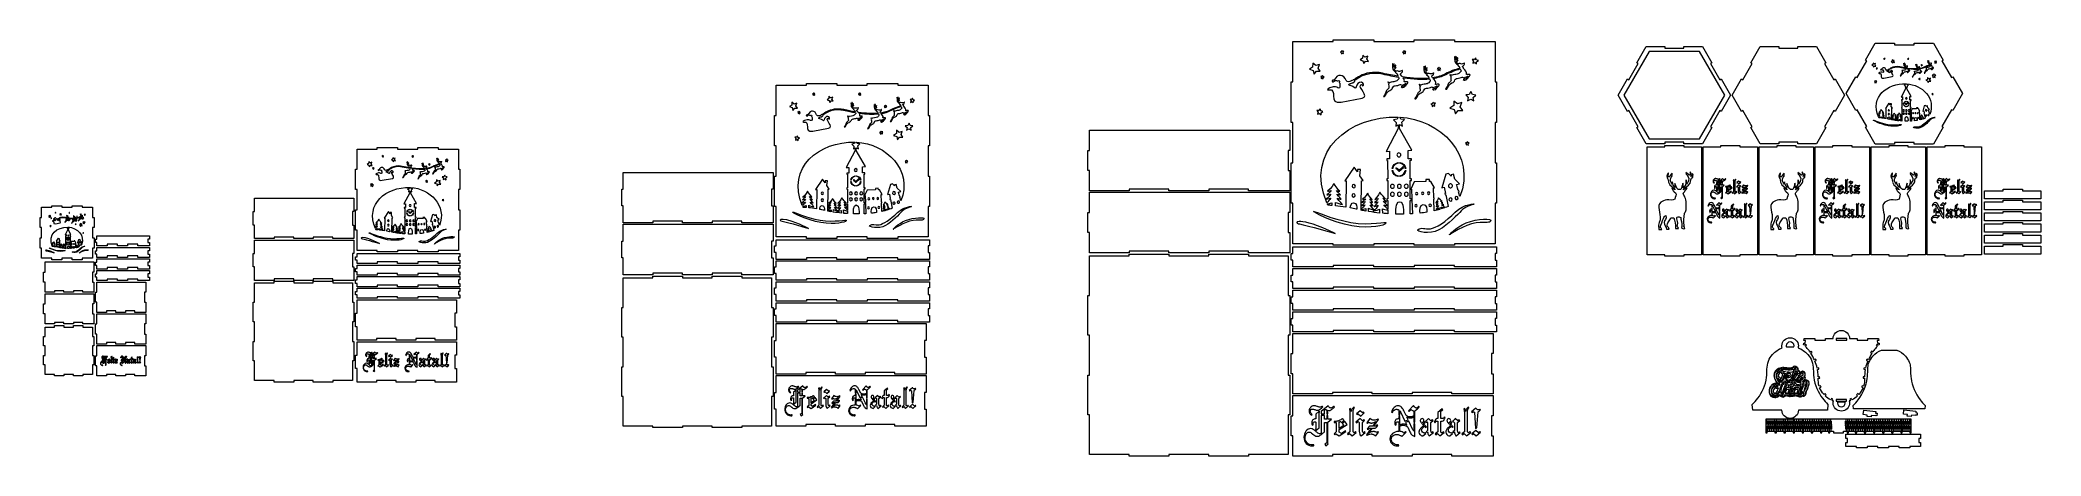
# Model space of a CAD drawing. Header units: millimetres. Extents: x -1983 to 1983, y -412 to 412.
import ezdxf

# ---------------------------------------------------------------- set-up
doc = ezdxf.new("R2010")
doc.units = ezdxf.units.MM
doc.header["$MEASUREMENT"] = 0
doc.layers.add('Camada 1', color=7, linetype='Continuous')

msp = doc.modelspace()

# ---------------------------------------------------------------- linework, layer by layer
at = {"layer": 'Camada 1', "color": 250, "lineweight": 9}
for points, knots in [([(499.9377, 249.1), (499.9377, 249.1), (499.9377, 168.9), (499.9377, 168.9), (499.9377, 168.9), (499.9377, 168.9), (496.9377, 168.9), (496.9377, 168.9), (496.9377, 168.9), (496.9377, 168.9), (496.9377, 88.7), (496.9377, 88.7), (496.9377, 88.7), (496.9377, 88.7), (499.9377, 88.7), (499.9377, 88.7), (499.9377, 88.7), (499.9377, 88.7), (499.9377, 8.5), (499.9377, 8.5), (499.9377, 8.5), (499.9377, 8.5), (580.1377, 8.5), (580.1377, 8.5), (580.1377, 8.5), (580.1377, 8.5), (580.1377, 5.5), (580.1377, 5.5), (580.1377, 5.5), (580.1377, 5.5), (660.3377, 5.5), (660.3377, 5.5), (660.3377, 5.5), (660.3377, 5.5), (660.3377, 8.5), (660.3377, 8.5), (660.3377, 8.5), (660.3377, 8.5), (740.5377, 8.5), (740.5377, 8.5), (740.5377, 8.5), (740.5377, 8.5), (740.5377, 5.5), (740.5377, 5.5), (740.5377, 5.5), (740.5377, 5.5), (820.7377, 5.5), (820.7377, 5.5), (820.7377, 5.5), (820.7377, 5.5), (820.7377, 8.5), (820.7377, 8.5), (820.7377, 8.5), (820.7377, 8.5), (900.9377, 8.5), (900.9377, 8.5), (900.9377, 8.5), (900.9377, 8.5), (900.9377, 88.7), (900.9377, 88.7), (900.9377, 88.7), (900.9377, 88.7), (903.9377, 88.7), (903.9377, 88.7), (903.9377, 88.7), (903.9377, 88.7), (903.9377, 168.9), (903.9377, 168.9), (903.9377, 168.9), (903.9377, 168.9), (900.9377, 168.9), (900.9377, 168.9), (900.9377, 168.9), (900.9377, 168.9), (900.9377, 249.1), (900.9377, 249.1), (900.9377, 249.1), (900.9377, 249.1), (903.9377, 249.1), (903.9377, 249.1), (903.9377, 249.1), (903.9377, 249.1), (903.9377, 329.3), (903.9377, 329.3), (903.9377, 329.3), (903.9377, 329.3), (900.9377, 329.3), (900.9377, 329.3), (900.9377, 329.3), (900.9377, 329.3), (900.9377, 409.5), (900.9377, 409.5), (900.9377, 409.5), (900.9377, 409.5), (820.7377, 409.5), (820.7377, 409.5), (820.7377, 409.5), (820.7377, 409.5), (820.7377, 412.5), (820.7377, 412.5), (820.7377, 412.5), (820.7377, 412.5), (740.5377, 412.5), (740.5377, 412.5), (740.5377, 412.5), (740.5377, 412.5), (740.5377, 409.5), (740.5377, 409.5), (740.5377, 409.5), (740.5377, 409.5), (660.3377, 409.5), (660.3377, 409.5), (660.3377, 409.5), (660.3377, 409.5), (660.3377, 412.5), (660.3377, 412.5), (660.3377, 412.5), (660.3377, 412.5), (580.1377, 412.5), (580.1377, 412.5), (580.1377, 412.5), (580.1377, 412.5), (580.1377, 409.5), (580.1377, 409.5), (580.1377, 409.5), (580.1377, 409.5), (499.9377, 409.5), (499.9377, 409.5), (499.9377, 409.5), (499.9377, 409.5), (499.9377, 329.3), (499.9377, 329.3), (499.9377, 329.3), (499.9377, 329.3), (496.9377, 329.3), (496.9377, 329.3), (496.9377, 329.3), (496.9377, 329.3), (496.9377, 249.1), (496.9377, 249.1), (496.9377, 249.1), (496.9377, 249.1), (499.9377, 249.1), (499.9377, 249.1)], [0, 0, 0, 0, 0.027027027, 0.027027027, 0.027027027, 0.027027027, 0.054054054, 0.054054054, 0.054054054, 0.054054054, 0.081081081, 0.081081081, 0.081081081, 0.081081081, 0.108108108, 0.108108108, 0.108108108, 0.108108108, 0.135135135, 0.135135135, 0.135135135, 0.135135135, 0.162162162, 0.162162162, 0.162162162, 0.162162162, 0.189189189, 0.189189189, 0.189189189, 0.189189189, 0.216216216, 0.216216216, 0.216216216, 0.216216216, 0.243243243, 0.243243243, 0.243243243, 0.243243243, 0.27027027, 0.27027027, 0.27027027, 0.27027027, 0.297297297, 0.297297297, 0.297297297, 0.297297297, 0.324324324, 0.324324324, 0.324324324, 0.324324324, 0.351351351, 0.351351351, 0.351351351, 0.351351351, 0.378378378, 0.378378378, 0.378378378, 0.378378378, 0.405405405, 0.405405405, 0.405405405, 0.405405405, 0.432432432, 0.432432432, 0.432432432, 0.432432432, 0.459459459, 0.459459459, 0.459459459, 0.459459459, 0.486486486, 0.486486486, 0.486486486, 0.486486486, 0.513513514, 0.513513514, 0.513513514, 0.513513514, 0.540540541, 0.540540541, 0.540540541, 0.540540541, 0.567567568, 0.567567568, 0.567567568, 0.567567568, 0.594594595, 0.594594595, 0.594594595, 0.594594595, 0.621621622, 0.621621622, 0.621621622, 0.621621622, 0.648648649, 0.648648649, 0.648648649, 0.648648649, 0.675675676, 0.675675676, 0.675675676, 0.675675676, 0.702702703, 0.702702703, 0.702702703, 0.702702703, 0.72972973, 0.72972973, 0.72972973, 0.72972973, 0.756756757, 0.756756757, 0.756756757, 0.756756757, 0.783783784, 0.783783784, 0.783783784, 0.783783784, 0.810810811, 0.810810811, 0.810810811, 0.810810811, 0.837837838, 0.837837838, 0.837837838, 0.837837838, 0.864864865, 0.864864865, 0.864864865, 0.864864865, 0.891891892, 0.891891892, 0.891891892, 0.891891892, 0.918918919, 0.918918919, 0.918918919, 0.918918919, 0.945945946, 0.945945946, 0.945945946, 0.945945946, 1, 1, 1, 1]), ([(1163.2388, 335.2557), (1163.2388, 335.2557), (1144.6674, 303.089), (1144.6674, 303.089), (1144.6674, 303.089), (1144.6674, 303.089), (1163.2388, 270.9223), (1163.2388, 270.9223), (1163.2388, 270.9223), (1163.2388, 270.9223), (1165.8369, 272.4223), (1165.8369, 272.4223), (1165.8369, 272.4223), (1165.8369, 272.4223), (1184.4083, 240.2557), (1184.4083, 240.2557), (1184.4083, 240.2557), (1184.4083, 240.2557), (1181.8103, 238.7557), (1181.8103, 238.7557), (1181.8103, 238.7557), (1181.8103, 238.7557), (1200.3817, 206.589), (1200.3817, 206.589), (1200.3817, 206.589), (1200.3817, 206.589), (1237.5246, 206.589), (1237.5246, 206.589), (1237.5246, 206.589), (1237.5246, 206.589), (1237.5246, 209.589), (1237.5246, 209.589), (1237.5246, 209.589), (1237.5246, 209.589), (1274.6674, 209.589), (1274.6674, 209.589), (1274.6674, 209.589), (1274.6674, 209.589), (1274.6674, 206.589), (1274.6674, 206.589), (1274.6674, 206.589), (1274.6674, 206.589), (1311.8103, 206.589), (1311.8103, 206.589), (1311.8103, 206.589), (1311.8103, 206.589), (1330.3817, 238.7557), (1330.3817, 238.7557), (1330.3817, 238.7557), (1330.3817, 238.7557), (1327.7837, 240.2557), (1327.7837, 240.2557), (1327.7837, 240.2557), (1327.7837, 240.2557), (1346.3551, 272.4223), (1346.3551, 272.4223), (1346.3551, 272.4223), (1346.3551, 272.4223), (1348.9532, 270.9223), (1348.9532, 270.9223), (1348.9532, 270.9223), (1348.9532, 270.9223), (1367.5246, 303.089), (1367.5246, 303.089), (1367.5246, 303.089), (1367.5246, 303.089), (1348.9532, 335.2557), (1348.9532, 335.2557), (1348.9532, 335.2557), (1348.9532, 335.2557), (1346.3551, 333.7557), (1346.3551, 333.7557), (1346.3551, 333.7557), (1346.3551, 333.7557), (1327.7837, 365.9223), (1327.7837, 365.9223), (1327.7837, 365.9223), (1327.7837, 365.9223), (1330.3817, 367.4223), (1330.3817, 367.4223), (1330.3817, 367.4223), (1330.3817, 367.4223), (1311.8103, 399.589), (1311.8103, 399.589), (1311.8103, 399.589), (1311.8103, 399.589), (1274.6674, 399.589), (1274.6674, 399.589), (1274.6674, 399.589), (1274.6674, 399.589), (1274.6674, 396.589), (1274.6674, 396.589), (1274.6674, 396.589), (1274.6674, 396.589), (1237.5246, 396.589), (1237.5246, 396.589), (1237.5246, 396.589), (1237.5246, 396.589), (1237.5246, 399.589), (1237.5246, 399.589), (1237.5246, 399.589), (1237.5246, 399.589), (1200.3817, 399.589), (1200.3817, 399.589), (1200.3817, 399.589), (1200.3817, 399.589), (1181.8103, 367.4223), (1181.8103, 367.4223), (1181.8103, 367.4223), (1181.8103, 367.4223), (1184.4083, 365.9223), (1184.4083, 365.9223), (1184.4083, 365.9223), (1184.4083, 365.9223), (1165.8369, 333.7557), (1165.8369, 333.7557), (1165.8369, 333.7557), (1165.8369, 333.7557), (1163.2388, 335.2557), (1163.2388, 335.2557)], [0, 0, 0, 0, 0.032258065, 0.032258065, 0.032258065, 0.032258065, 0.064516129, 0.064516129, 0.064516129, 0.064516129, 0.096774194, 0.096774194, 0.096774194, 0.096774194, 0.129032258, 0.129032258, 0.129032258, 0.129032258, 0.161290323, 0.161290323, 0.161290323, 0.161290323, 0.193548387, 0.193548387, 0.193548387, 0.193548387, 0.225806452, 0.225806452, 0.225806452, 0.225806452, 0.258064516, 0.258064516, 0.258064516, 0.258064516, 0.290322581, 0.290322581, 0.290322581, 0.290322581, 0.322580645, 0.322580645, 0.322580645, 0.322580645, 0.35483871, 0.35483871, 0.35483871, 0.35483871, 0.387096774, 0.387096774, 0.387096774, 0.387096774, 0.419354839, 0.419354839, 0.419354839, 0.419354839, 0.451612903, 0.451612903, 0.451612903, 0.451612903, 0.483870968, 0.483870968, 0.483870968, 0.483870968, 0.516129032, 0.516129032, 0.516129032, 0.516129032, 0.548387097, 0.548387097, 0.548387097, 0.548387097, 0.580645161, 0.580645161, 0.580645161, 0.580645161, 0.612903226, 0.612903226, 0.612903226, 0.612903226, 0.64516129, 0.64516129, 0.64516129, 0.64516129, 0.677419355, 0.677419355, 0.677419355, 0.677419355, 0.709677419, 0.709677419, 0.709677419, 0.709677419, 0.741935484, 0.741935484, 0.741935484, 0.741935484, 0.774193548, 0.774193548, 0.774193548, 0.774193548, 0.806451613, 0.806451613, 0.806451613, 0.806451613, 0.838709677, 0.838709677, 0.838709677, 0.838709677, 0.870967742, 0.870967742, 0.870967742, 0.870967742, 0.903225806, 0.903225806, 0.903225806, 0.903225806, 0.935483871, 0.935483871, 0.935483871, 0.935483871, 1, 1, 1, 1]), ([(1463.3818, 399.589), (1463.3818, 399.589), (1426.2389, 399.589), (1426.2389, 399.589), (1426.2389, 399.589), (1426.2389, 399.589), (1407.6675, 367.4223), (1407.6675, 367.4223), (1407.6675, 367.4223), (1407.6675, 367.4223), (1410.2655, 365.9223), (1410.2655, 365.9223), (1410.2655, 365.9223), (1410.2655, 365.9223), (1391.6941, 333.7557), (1391.6941, 333.7557), (1391.6941, 333.7557), (1391.6941, 333.7557), (1389.096, 335.2557), (1389.096, 335.2557), (1389.096, 335.2557), (1389.096, 335.2557), (1370.5246, 303.089), (1370.5246, 303.089), (1370.5246, 303.089), (1370.5246, 303.089), (1389.096, 270.9223), (1389.096, 270.9223), (1389.096, 270.9223), (1389.096, 270.9223), (1391.6941, 272.4223), (1391.6941, 272.4223), (1391.6941, 272.4223), (1391.6941, 272.4223), (1410.2655, 240.2557), (1410.2655, 240.2557), (1410.2655, 240.2557), (1410.2655, 240.2557), (1407.6675, 238.7557), (1407.6675, 238.7557), (1407.6675, 238.7557), (1407.6675, 238.7557), (1426.2389, 206.589), (1426.2389, 206.589), (1426.2389, 206.589), (1426.2389, 206.589), (1463.3818, 206.589), (1463.3818, 206.589), (1463.3818, 206.589), (1463.3818, 206.589), (1463.3818, 209.589), (1463.3818, 209.589), (1463.3818, 209.589), (1463.3818, 209.589), (1500.5246, 209.589), (1500.5246, 209.589), (1500.5246, 209.589), (1500.5246, 209.589), (1500.5246, 206.589), (1500.5246, 206.589), (1500.5246, 206.589), (1500.5246, 206.589), (1537.6675, 206.589), (1537.6675, 206.589), (1537.6675, 206.589), (1537.6675, 206.589), (1556.2389, 238.7557), (1556.2389, 238.7557), (1556.2389, 238.7557), (1556.2389, 238.7557), (1553.6409, 240.2557), (1553.6409, 240.2557), (1553.6409, 240.2557), (1553.6409, 240.2557), (1572.2123, 272.4223), (1572.2123, 272.4223), (1572.2123, 272.4223), (1572.2123, 272.4223), (1574.8104, 270.9223), (1574.8104, 270.9223), (1574.8104, 270.9223), (1574.8104, 270.9223), (1593.3818, 303.089), (1593.3818, 303.089), (1593.3818, 303.089), (1593.3818, 303.089), (1574.8104, 335.2557), (1574.8104, 335.2557), (1574.8104, 335.2557), (1574.8104, 335.2557), (1572.2123, 333.7557), (1572.2123, 333.7557), (1572.2123, 333.7557), (1572.2123, 333.7557), (1553.6409, 365.9223), (1553.6409, 365.9223), (1553.6409, 365.9223), (1553.6409, 365.9223), (1556.2389, 367.4223), (1556.2389, 367.4223), (1556.2389, 367.4223), (1556.2389, 367.4223), (1537.6675, 399.589), (1537.6675, 399.589), (1537.6675, 399.589), (1537.6675, 399.589), (1500.5246, 399.589), (1500.5246, 399.589), (1500.5246, 399.589), (1500.5246, 399.589), (1500.5246, 396.589), (1500.5246, 396.589), (1500.5246, 396.589), (1500.5246, 396.589), (1463.3818, 396.589), (1463.3818, 396.589), (1463.3818, 396.589), (1463.3818, 396.589), (1463.3818, 399.589), (1463.3818, 399.589)], [0, 0, 0, 0, 0.032258065, 0.032258065, 0.032258065, 0.032258065, 0.064516129, 0.064516129, 0.064516129, 0.064516129, 0.096774194, 0.096774194, 0.096774194, 0.096774194, 0.129032258, 0.129032258, 0.129032258, 0.129032258, 0.161290323, 0.161290323, 0.161290323, 0.161290323, 0.193548387, 0.193548387, 0.193548387, 0.193548387, 0.225806452, 0.225806452, 0.225806452, 0.225806452, 0.258064516, 0.258064516, 0.258064516, 0.258064516, 0.290322581, 0.290322581, 0.290322581, 0.290322581, 0.322580645, 0.322580645, 0.322580645, 0.322580645, 0.35483871, 0.35483871, 0.35483871, 0.35483871, 0.387096774, 0.387096774, 0.387096774, 0.387096774, 0.419354839, 0.419354839, 0.419354839, 0.419354839, 0.451612903, 0.451612903, 0.451612903, 0.451612903, 0.483870968, 0.483870968, 0.483870968, 0.483870968, 0.516129032, 0.516129032, 0.516129032, 0.516129032, 0.548387097, 0.548387097, 0.548387097, 0.548387097, 0.580645161, 0.580645161, 0.580645161, 0.580645161, 0.612903226, 0.612903226, 0.612903226, 0.612903226, 0.64516129, 0.64516129, 0.64516129, 0.64516129, 0.677419355, 0.677419355, 0.677419355, 0.677419355, 0.709677419, 0.709677419, 0.709677419, 0.709677419, 0.741935484, 0.741935484, 0.741935484, 0.741935484, 0.774193548, 0.774193548, 0.774193548, 0.774193548, 0.806451613, 0.806451613, 0.806451613, 0.806451613, 0.838709677, 0.838709677, 0.838709677, 0.838709677, 0.870967742, 0.870967742, 0.870967742, 0.870967742, 0.903225806, 0.903225806, 0.903225806, 0.903225806, 0.935483871, 0.935483871, 0.935483871, 0.935483871, 1, 1, 1, 1]), ([(1769.5867, 206.0891), (1769.5867, 206.0891), (1788.8317, 239.4223), (1788.8317, 239.4223), (1788.8317, 239.4223), (1788.8317, 239.4223), (1786.2337, 240.9223), (1786.2337, 240.9223), (1786.2337, 240.9223), (1786.2337, 240.9223), (1805.4787, 274.2557), (1805.4787, 274.2557), (1805.4787, 274.2557), (1805.4787, 274.2557), (1808.0767, 272.7557), (1808.0767, 272.7557), (1808.0767, 272.7557), (1808.0767, 272.7557), (1827.3218, 306.089), (1827.3218, 306.089), (1827.3218, 306.089), (1827.3218, 306.089), (1808.0767, 339.4223), (1808.0767, 339.4223), (1808.0767, 339.4223), (1808.0767, 339.4223), (1805.4787, 337.9223), (1805.4787, 337.9223), (1805.4787, 337.9223), (1805.4787, 337.9223), (1786.2337, 371.2556), (1786.2337, 371.2556), (1786.2337, 371.2556), (1786.2337, 371.2556), (1788.8317, 372.7556), (1788.8317, 372.7556), (1788.8317, 372.7556), (1788.8317, 372.7556), (1769.5867, 406.0889), (1769.5867, 406.0889), (1769.5867, 406.0889), (1769.5867, 406.0889), (1731.0968, 406.0889), (1731.0968, 406.0889), (1731.0968, 406.0889), (1731.0968, 406.0889), (1731.0968, 403.0889), (1731.0968, 403.0889), (1731.0968, 403.0889), (1731.0968, 403.0889), (1692.6068, 403.0889), (1692.6068, 403.0889), (1692.6068, 403.0889), (1692.6068, 403.0889), (1692.6068, 406.0889), (1692.6068, 406.0889), (1692.6068, 406.0889), (1692.6068, 406.0889), (1654.1168, 406.0889), (1654.1168, 406.0889), (1654.1168, 406.0889), (1654.1168, 406.0889), (1634.8719, 372.7556), (1634.8719, 372.7556), (1634.8719, 372.7556), (1634.8719, 372.7556), (1637.4699, 371.2556), (1637.4699, 371.2556), (1637.4699, 371.2556), (1637.4699, 371.2556), (1618.2249, 337.9223), (1618.2249, 337.9223), (1618.2249, 337.9223), (1618.2249, 337.9223), (1615.6269, 339.4223), (1615.6269, 339.4223), (1615.6269, 339.4223), (1615.6269, 339.4223), (1596.3818, 306.089), (1596.3818, 306.089), (1596.3818, 306.089), (1596.3818, 306.089), (1615.6269, 272.7557), (1615.6269, 272.7557), (1615.6269, 272.7557), (1615.6269, 272.7557), (1618.2249, 274.2557), (1618.2249, 274.2557), (1618.2249, 274.2557), (1618.2249, 274.2557), (1637.4699, 240.9223), (1637.4699, 240.9223), (1637.4699, 240.9223), (1637.4699, 240.9223), (1634.8719, 239.4223), (1634.8719, 239.4223), (1634.8719, 239.4223), (1634.8719, 239.4223), (1654.1168, 206.0891), (1654.1168, 206.0891), (1654.1168, 206.0891), (1654.1168, 206.0891), (1692.6068, 206.0891), (1692.6068, 206.0891), (1692.6068, 206.0891), (1692.6068, 206.0891), (1692.6068, 209.0891), (1692.6068, 209.0891), (1692.6068, 209.0891), (1692.6068, 209.0891), (1731.0968, 209.0891), (1731.0968, 209.0891), (1731.0968, 209.0891), (1731.0968, 209.0891), (1731.0968, 206.0891), (1731.0968, 206.0891), (1731.0968, 206.0891), (1731.0968, 206.0891), (1769.5867, 206.0891), (1769.5867, 206.0891)], [0, 0, 0, 0, 0.032258065, 0.032258065, 0.032258065, 0.032258065, 0.064516129, 0.064516129, 0.064516129, 0.064516129, 0.096774194, 0.096774194, 0.096774194, 0.096774194, 0.129032258, 0.129032258, 0.129032258, 0.129032258, 0.161290323, 0.161290323, 0.161290323, 0.161290323, 0.193548387, 0.193548387, 0.193548387, 0.193548387, 0.225806452, 0.225806452, 0.225806452, 0.225806452, 0.258064516, 0.258064516, 0.258064516, 0.258064516, 0.290322581, 0.290322581, 0.290322581, 0.290322581, 0.322580645, 0.322580645, 0.322580645, 0.322580645, 0.35483871, 0.35483871, 0.35483871, 0.35483871, 0.387096774, 0.387096774, 0.387096774, 0.387096774, 0.419354839, 0.419354839, 0.419354839, 0.419354839, 0.451612903, 0.451612903, 0.451612903, 0.451612903, 0.483870968, 0.483870968, 0.483870968, 0.483870968, 0.516129032, 0.516129032, 0.516129032, 0.516129032, 0.548387097, 0.548387097, 0.548387097, 0.548387097, 0.580645161, 0.580645161, 0.580645161, 0.580645161, 0.612903226, 0.612903226, 0.612903226, 0.612903226, 0.64516129, 0.64516129, 0.64516129, 0.64516129, 0.677419355, 0.677419355, 0.677419355, 0.677419355, 0.709677419, 0.709677419, 0.709677419, 0.709677419, 0.741935484, 0.741935484, 0.741935484, 0.741935484, 0.774193548, 0.774193548, 0.774193548, 0.774193548, 0.806451613, 0.806451613, 0.806451613, 0.806451613, 0.838709677, 0.838709677, 0.838709677, 0.838709677, 0.870967742, 0.870967742, 0.870967742, 0.870967742, 0.903225806, 0.903225806, 0.903225806, 0.903225806, 0.935483871, 0.935483871, 0.935483871, 0.935483871, 1, 1, 1, 1]), ([(554.4176, 350.401), (554.4176, 350.401), (546.728, 350.7887), (546.728, 350.7887), (546.728, 350.7887), (546.728, 350.7887), (542.0496, 344.674), (542.0496, 344.674), (542.0496, 344.674), (542.0496, 344.674), (540.0417, 352.1064), (540.0417, 352.1064), (540.0417, 352.1064), (540.0417, 352.1064), (532.7802, 354.6673), (532.7802, 354.6673), (532.7802, 354.6673), (532.7802, 354.6673), (539.2291, 358.8737), (539.2291, 358.8737), (539.2291, 358.8737), (539.2291, 358.8737), (539.4198, 366.5701), (539.4198, 366.5701), (539.4198, 366.5701), (539.4198, 366.5701), (545.4127, 361.7368), (545.4127, 361.7368), (545.4127, 361.7368), (545.4127, 361.7368), (552.7929, 363.934), (552.7929, 363.934), (552.7929, 363.934), (552.7929, 363.934), (550.0476, 356.7404), (550.0476, 356.7404), (550.0476, 356.7404), (550.0476, 356.7404), (554.4176, 350.401), (554.4176, 350.401)], [0, 0, 0, 0, 0.090909091, 0.090909091, 0.090909091, 0.090909091, 0.181818182, 0.181818182, 0.181818182, 0.181818182, 0.272727273, 0.272727273, 0.272727273, 0.272727273, 0.363636364, 0.363636364, 0.363636364, 0.363636364, 0.454545455, 0.454545455, 0.454545455, 0.454545455, 0.545454545, 0.545454545, 0.545454545, 0.545454545, 0.636363636, 0.636363636, 0.636363636, 0.636363636, 0.727272727, 0.727272727, 0.727272727, 0.727272727, 0.818181818, 0.818181818, 0.818181818, 0.818181818, 1, 1, 1, 1]), ([(765.4003, 357.5385), (765.7423, 358.5671), (766.1681, 357.5403), (765.837, 356.4632), (765.837, 356.4632), (765.509, 355.3856), (764.2191, 353.3062), (763.7408, 352.7926), (763.7408, 352.7926), (763.2634, 352.2771), (763.5886, 351.8178), (764.5728, 352.2685), (764.5728, 352.2685), (765.557, 352.7169), (766.3678, 353.953), (766.4942, 353.5068), (766.4942, 353.5068), (766.6278, 353.0539), (766.2066, 352.3364), (765.1829, 351.5089), (765.1829, 351.5089), (764.1733, 350.6905), (762.1681, 349.814), (763.2475, 348.3664), (763.2475, 348.3664), (763.8232, 347.6286), (764.8265, 346.8595), (766.3819, 345.9604), (766.3819, 345.9604), (766.3819, 345.9604), (770.3252, 346.8626), (772.2542, 345.5197), (772.2542, 345.5197), (773.4409, 344.6922), (777.353, 346.4129), (778.3418, 346.5592), (778.3418, 346.5592), (778.3418, 346.5592), (778.359, 346.5592), (778.359, 346.5592), (778.359, 346.5592), (778.373, 346.8305), (778.5728, 347.0619), (778.8513, 347.0959), (778.8513, 347.0959), (779.1679, 347.1326), (779.4542, 346.9079), (779.4931, 346.5922), (779.4931, 346.5922), (779.5262, 346.3082), (779.345, 346.0605), (779.081, 345.9817), (779.081, 345.9817), (779.2676, 345.353), (779.0932, 344.3556), (778.5026, 343.7328), (778.5026, 343.7328), (777.5546, 342.73), (775.1712, 340.6814), (775.1712, 340.6814), (775.1712, 340.6814), (775.1712, 340.6814), (775.1698, 339.3982), (776.559, 337.5941), (776.559, 337.5941), (786.6945, 339.0385), (795.3311, 341.6217), (802.527, 345.3408), (802.527, 345.3408), (811.6828, 350.0745), (821.2303, 353.8071), (830.9907, 356.4745), (830.9907, 356.4745), (830.3045, 357.9756), (829.8203, 359.8276), (829.8203, 359.8276), (829.8203, 359.8276), (829.8203, 359.8276), (827.1371, 361.5719), (826.1986, 362.9294), (826.1986, 362.9294), (826.1986, 362.9294), (827.0035, 363.1934), (827.0035, 363.1934), (827.0035, 363.1934), (827.0035, 363.1934), (825.468, 364.4159), (824.3524, 365.205), (824.3524, 365.205), (822.6852, 366.3858), (821.8486, 368.0721), (821.7109, 368.4145), (821.7109, 368.4145), (821.5451, 368.747), (821.4337, 369.117), (821.3046, 369.4979), (821.3046, 369.4979), (821.1927, 369.8829), (821.0944, 370.2874), (821.0161, 370.7009), (821.0161, 370.7009), (820.9441, 371.1149), (820.8734, 371.538), (820.8372, 371.9637), (820.8372, 371.9637), (820.6809, 373.6682), (820.7733, 375.3694), (820.7842, 376.6395), (820.7842, 376.6395), (820.8136, 377.9113), (820.685, 379.2307), (820.685, 379.2307), (820.685, 379.2307), (820.6107, 379.6402), (820.8639, 380.2711), (821.1289, 379.527), (821.1289, 379.527), (821.2534, 379.1746), (821.3259, 378.8562), (821.3689, 378.4032), (821.3689, 378.4032), (821.4056, 378.0178), (821.6669, 372.9901), (822.3319, 373.0694), (822.3319, 373.0694), (823.0729, 373.0635), (823.2473, 378.9843), (823.1535, 380.0089), (823.1535, 380.0089), (823.0448, 381.1625), (824.3253, 380.1104), (824.1001, 377.3053), (824.1001, 377.3053), (824.0105, 376.1901), (823.9326, 374.9305), (823.8705, 373.728), (823.8705, 373.728), (823.9022, 373.4743), (824.0313, 373.3729), (824.4054, 373.5608), (824.4054, 373.5608), (825.0722, 373.8901), (826.0016, 375.677), (826.4328, 376.9651), (826.4328, 376.9651), (826.7761, 377.9938), (827.2014, 376.9669), (826.8708, 375.8903), (826.8708, 375.8903), (826.5415, 374.8114), (825.2524, 372.7324), (824.7741, 372.2188), (824.7741, 372.2188), (824.2972, 371.7042), (824.6206, 371.244), (825.6053, 371.6947), (825.6053, 371.6947), (826.5913, 372.1445), (827.3994, 373.3792), (827.5271, 372.9326), (827.5271, 372.9326), (827.6612, 372.4801), (827.2381, 371.7631), (826.2158, 370.9356), (826.2158, 370.9356), (825.2049, 370.1167), (823.2015, 369.2398), (824.2818, 367.794), (824.2818, 367.794), (824.8552, 367.0548), (825.8585, 366.2861), (827.4148, 365.3857), (827.4148, 365.3857), (827.4148, 365.3857), (831.3585, 366.2907), (833.2876, 364.9459), (833.2876, 364.9459), (834.4752, 364.1188), (838.3855, 365.8391), (839.3751, 365.9858), (839.3751, 365.9858), (839.3819, 365.9867), (839.3846, 365.9845), (839.3896, 365.9849), (839.3896, 365.9849), (839.4068, 366.2576), (839.6066, 366.489), (839.887, 366.523), (839.887, 366.523), (840.2018, 366.5602), (840.4876, 366.3337), (840.5252, 366.0184), (840.5252, 366.0184), (840.5596, 365.7344), (840.3766, 365.4871), (840.1134, 365.4083), (840.1134, 365.4083), (840.3023, 364.7796), (840.127, 363.7827), (839.5368, 363.159), (839.5368, 363.159), (838.5866, 362.1562), (836.2055, 360.1085), (836.2055, 360.1085), (836.2055, 360.1085), (836.2055, 360.1085), (836.2045, 359.2569), (836.9546, 357.9656), (836.9546, 357.9656), (837.1974, 358.0204), (837.4393, 358.0748), (837.6807, 358.1287), (837.6807, 358.1287), (838.0666, 358.2156), (838.4557, 357.9692), (838.5399, 357.5801), (838.5399, 357.5801), (838.6264, 357.1915), (838.3814, 356.8061), (837.9932, 356.7196), (837.9932, 356.7196), (837.9484, 356.71), (837.9035, 356.7001), (837.8591, 356.6901), (837.8591, 356.6901), (838.1481, 356.345), (838.4878, 355.984), (838.8864, 355.6108), (838.8864, 355.6108), (841.2023, 353.4484), (845.6407, 348.385), (843.9363, 343.8683), (843.9363, 343.8683), (843.9363, 343.8683), (849.4196, 344.6527), (850.5605, 344.1278), (850.5605, 344.1278), (851.7042, 343.6033), (851.6607, 341.5542), (848.3479, 338.7292), (848.3479, 338.7292), (845.8662, 336.6103), (844.4069, 333.6911), (843.246, 333.432), (843.246, 333.432), (841.2942, 332.9954), (839.3819, 332.8351), (839.3819, 332.8351), (839.3819, 332.8351), (839.3819, 332.8351), (837.8664, 334.4262), (837.8664, 334.4262), (837.8664, 334.4262), (837.8664, 334.4262), (842.8999, 335.6859), (842.8999, 335.6859), (842.8999, 335.6859), (842.8999, 335.6859), (847.6948, 341.1905), (847.6948, 341.1905), (847.6948, 341.1905), (847.6948, 341.1905), (840.9645, 338.303), (839.5975, 337.7545), (839.5975, 337.7545), (838.2283, 337.2037), (836.268, 338.8877), (836.268, 338.8877), (836.268, 338.8877), (836.268, 338.8877), (831.879, 337.0954), (828.279, 336.6633), (828.279, 336.6633), (824.6849, 336.2339), (822.9651, 336.3381), (821.4074, 333.2386), (821.4074, 333.2386), (819.6867, 329.8004), (818.8451, 328.9918), (815.3421, 327.2467), (815.3421, 327.2467), (810.4589, 324.8135), (810.2637, 324.4511), (808.706, 321.17), (808.706, 321.17), (807.8853, 319.4352), (805.7538, 315.8529), (805.0349, 315.2161), (805.0349, 315.2161), (804.3166, 314.5815), (802.5809, 315.1912), (802.5809, 315.1912), (802.5809, 315.1912), (802.5809, 315.1912), (806.175, 320.1957), (806.9445, 322.3377), (806.9445, 322.3377), (807.7132, 324.4815), (807.7512, 326.6044), (809.5612, 327.7354), (809.5612, 327.7354), (811.0622, 328.6734), (813.7971, 331.4758), (813.6254, 332.224), (813.6254, 332.224), (813.4542, 332.9718), (812.4754, 338.7853), (813.1045, 340.5015), (813.1045, 340.5015), (813.1045, 340.5015), (811.5831, 341.5696), (811.3979, 343.4153), (811.3979, 343.4153), (811.2122, 345.2606), (814.2736, 342.1869), (814.2736, 342.1869), (814.2736, 342.1869), (814.2736, 342.1869), (816.0097, 343.6658), (821.3974, 344.0531), (821.3974, 344.0531), (823.8447, 344.2329), (827.3482, 344.8656), (829.0431, 346.0419), (829.0431, 346.0419), (830.7407, 347.2173), (833.3809, 350.8091), (833.3809, 350.8091), (833.3809, 350.8091), (833.3809, 350.8091), (832.8818, 353.4638), (831.7241, 355.1787), (831.7241, 355.1787), (821.9387, 352.5312), (812.3653, 348.8035), (803.1892, 344.0594), (803.1892, 344.0594), (796.0857, 340.3879), (787.6108, 337.8052), (777.7163, 336.3136), (777.7163, 336.3136), (777.7606, 336.2702), (777.8064, 336.2271), (777.8526, 336.1837), (777.8526, 336.1837), (780.1694, 334.0218), (784.6078, 328.9583), (782.9024, 324.4421), (782.9024, 324.4421), (782.9024, 324.4421), (788.388, 325.2265), (789.5285, 324.7007), (789.5285, 324.7007), (790.6722, 324.1775), (790.6273, 322.1266), (787.3168, 319.3025), (787.3168, 319.3025), (784.8329, 317.1837), (783.3739, 314.2649), (782.2131, 314.0049), (782.2131, 314.0049), (780.2618, 313.5697), (778.3495, 313.4084), (778.3495, 313.4084), (778.3495, 313.4084), (778.3495, 313.4084), (776.8335, 314.9991), (776.8335, 314.9991), (776.8335, 314.9991), (776.8335, 314.9991), (781.8656, 316.2592), (781.8656, 316.2592), (781.8656, 316.2592), (781.8656, 316.2592), (786.6605, 321.7643), (786.6605, 321.7643), (786.6605, 321.7643), (786.6605, 321.7643), (779.9316, 318.8777), (778.5633, 318.3269), (778.5633, 318.3269), (777.1954, 317.7775), (775.2346, 319.4606), (775.2346, 319.4606), (775.2346, 319.4606), (775.2346, 319.4606), (770.8469, 317.6701), (767.2488, 317.2367), (767.2488, 317.2367), (763.6529, 316.8073), (761.9308, 316.9119), (760.3731, 313.8115), (760.3731, 313.8115), (758.6542, 310.3742), (757.8109, 309.5657), (754.3101, 307.8205), (754.3101, 307.8205), (749.4242, 305.3877), (749.229, 305.0245), (747.6745, 301.7443), (747.6745, 301.7443), (746.8515, 300.0095), (744.7231, 296.4263), (744.0043, 295.7899), (744.0043, 295.7899), (743.2823, 295.1553), (741.548, 295.7663), (741.548, 295.7663), (741.548, 295.7663), (741.548, 295.7663), (745.1444, 300.77), (745.9125, 302.9115), (745.9125, 302.9115), (746.6789, 305.0557), (746.7183, 307.1782), (748.5274, 308.3087), (748.5274, 308.3087), (750.0289, 309.2468), (752.7642, 312.0496), (752.5925, 312.7983), (752.5925, 312.7983), (752.4209, 313.5447), (751.4407, 319.3582), (752.0685, 321.0744), (752.0685, 321.0744), (752.0685, 321.0744), (750.5511, 322.1425), (750.3663, 323.9891), (750.3663, 323.9891), (750.1792, 325.833), (753.242, 322.7607), (753.242, 322.7607), (753.242, 322.7607), (753.242, 322.7607), (754.9759, 324.2387), (760.3668, 324.6269), (760.3668, 324.6269), (762.8122, 324.8062), (766.3153, 325.439), (768.0093, 326.6157), (768.0093, 326.6157), (769.7087, 327.7893), (772.3466, 331.3825), (772.3466, 331.3825), (772.3466, 331.3825), (772.3466, 331.3825), (771.8978, 333.769), (770.8655, 335.4771), (770.8655, 335.4771), (756.3302, 334.0924), (739.0609, 334.7845), (718.9095, 337.5543), (718.9095, 337.5543), (720.6407, 335.1396), (721.9991, 332.0823), (720.9269, 329.2414), (720.9269, 329.2414), (720.9269, 329.2414), (726.4107, 330.0255), (727.553, 329.5005), (727.553, 329.5005), (728.6953, 328.976), (728.6514, 326.9273), (725.339, 324.1019), (725.339, 324.1019), (722.8574, 321.9835), (721.3971, 319.0643), (720.2367, 318.8043), (720.2367, 318.8043), (718.2872, 318.3681), (716.3735, 318.2082), (716.3735, 318.2082), (716.3735, 318.2082), (716.3735, 318.2082), (714.8571, 319.799), (714.8571, 319.799), (714.8571, 319.799), (714.8571, 319.799), (719.8906, 321.0595), (719.8906, 321.0595), (719.8906, 321.0595), (719.8906, 321.0595), (724.6845, 326.5623), (724.6845, 326.5623), (724.6845, 326.5623), (724.6845, 326.5623), (717.9566, 323.6766), (716.5887, 323.1263), (716.5887, 323.1263), (715.2172, 322.5764), (713.2582, 324.2609), (713.2582, 324.2609), (713.2582, 324.2609), (713.2582, 324.2609), (708.8683, 322.4686), (705.2701, 322.0365), (705.2701, 322.0365), (701.6756, 321.6066), (699.9549, 321.7117), (698.3963, 318.6109), (698.3963, 318.6109), (696.676, 315.174), (695.8349, 314.365), (692.3328, 312.6198), (692.3328, 312.6198), (687.4483, 310.1871), (687.2539, 309.8247), (685.6985, 306.5436), (685.6985, 306.5436), (684.8755, 304.8089), (682.7449, 301.2256), (682.0261, 300.5897), (682.0261, 300.5897), (681.3073, 299.9538), (679.5702, 300.5648), (679.5702, 300.5648), (679.5702, 300.5648), (679.5702, 300.5648), (683.1652, 305.5684), (683.9371, 307.7122), (683.9371, 307.7122), (684.7043, 309.8551), (684.741, 311.9776), (686.5523, 313.1081), (686.5523, 313.1081), (688.0529, 314.0471), (690.7864, 316.8494), (690.6161, 317.5977), (690.6161, 317.5977), (690.4449, 318.3441), (689.4652, 324.1581), (690.0943, 325.8747), (690.0943, 325.8747), (690.0943, 325.8747), (688.5752, 326.9423), (688.389, 328.788), (688.389, 328.788), (688.2033, 330.6329), (691.2638, 327.5587), (691.2638, 327.5587), (691.2638, 327.5587), (691.2638, 327.5587), (692.999, 329.039), (698.3863, 329.4262), (698.3863, 329.4262), (700.8349, 329.6056), (704.3375, 330.2379), (706.0329, 331.4146), (706.0329, 331.4146), (707.7323, 332.59), (710.3712, 336.1823), (710.3712, 336.1823), (710.3712, 336.1823), (710.3712, 336.1823), (710.1139, 337.552), (709.54, 338.9588), (709.54, 338.9588), (699.569, 340.5704), (688.9452, 342.6507), (677.652, 345.1972), (677.652, 345.1972), (658.6398, 349.4852), (643.6706, 344.9037), (634.4596, 340.3036), (634.4596, 340.3036), (629.2218, 337.6883), (625.2105, 334.7795), (622.573, 332.5982), (622.573, 332.5982), (622.737, 332.3047), (622.8367, 331.9727), (622.8643, 331.6325), (622.8643, 331.6325), (623.002, 329.9639), (622.2379, 329.1178), (620.9366, 328.8519), (620.9366, 328.8519), (620.6354, 328.7903), (620.3717, 328.7618), (620.1349, 328.7563), (620.1349, 328.7563), (620.1353, 328.3156), (619.9836, 327.9745), (619.3966, 327.7064), (619.3966, 327.7064), (618.6062, 327.344), (618.2126, 327.8427), (617.9847, 327.7078), (617.9847, 327.7078), (616.8492, 327.2204), (615.7499, 326.9205), (614.3929, 326.4844), (614.3929, 326.4844), (612.8624, 325.9929), (611.8519, 325.217), (611.2051, 324.3401), (611.2051, 324.3401), (610.1271, 322.8803), (612.5014, 322.7064), (614.3245, 322.2204), (614.3245, 322.2204), (621.39, 320.3357), (623.6914, 315.0666), (624.8187, 317.4178), (624.8187, 317.4178), (625.9352, 319.7469), (626.6608, 325.9667), (632.1962, 328.1775), (632.1962, 328.1775), (637.7303, 330.3892), (640.9901, 324.9557), (640.2694, 323.0696), (640.2694, 323.0696), (639.5479, 321.1818), (638.3381, 321.4685), (638.3381, 321.4685), (638.3381, 321.4685), (638.3381, 321.4685), (637.1546, 325.4865), (634.6466, 323.2703), (634.6466, 323.2703), (632.141, 321.0563), (635.0855, 316.8077), (639.412, 309.8179), (639.412, 309.8179), (642.5219, 304.7889), (645.1236, 298.4038), (637.5074, 296.9857), (637.5074, 296.9857), (637.5074, 296.9857), (595.6647, 289.1964), (595.6647, 289.1964), (595.6647, 289.1964), (568.4004, 284.118), (591.6661, 317.4595), (570.2701, 313.4741), (570.2701, 313.4741), (567.3532, 312.9306), (568.8343, 317.243), (579.8267, 319.2908), (579.8267, 319.2908), (587.2341, 320.6695), (588.7954, 317.1148), (590.6747, 317.2317), (590.6747, 317.2317), (593.6369, 317.4156), (593.6908, 319.75), (593.2283, 322.2326), (593.2283, 322.2326), (592.7319, 324.8918), (593.7062, 326.7249), (592.9733, 327.0474), (592.9733, 327.0474), (592.1762, 327.3975), (591.5724, 328.6277), (592.2282, 329.5684), (592.2282, 329.5684), (593.2904, 331.0899), (591.6132, 332.8396), (589.5536, 331.6411), (589.5536, 331.6411), (587.4905, 330.4399), (585.734, 333.3265), (583.7216, 332.3771), (583.7216, 332.3771), (581.4659, 331.315), (581.72, 329.9548), (579.9359, 329.4348), (579.9359, 329.4348), (577.7273, 328.8446), (576.6086, 332.224), (579.4847, 332.7594), (579.4847, 332.7594), (581.9718, 332.9791), (582.3451, 333.764), (584.6261, 336.7485), (584.6261, 336.7485), (589.6555, 343.3256), (593.4983, 342.9927), (597.8121, 341.7295), (597.8121, 341.7295), (603.1921, 340.1514), (604.2262, 331.7693), (607.8425, 329.977), (607.8425, 329.977), (609.8114, 329.0005), (616.5408, 331.5908), (616.5494, 331.6003), (616.5494, 331.6003), (616.7849, 331.8608), (616.5045, 332.0433), (617.1853, 332.4143), (617.1853, 332.4143), (617.5277, 332.6013), (617.929, 332.5615), (618.252, 332.3921), (618.252, 332.3921), (618.4898, 332.8043), (618.9626, 333.1476), (619.8115, 333.4669), (619.8115, 333.4669), (620.4388, 333.702), (620.9914, 333.7052), (621.4475, 333.553), (621.4475, 333.553), (624.1357, 335.8), (628.291, 338.8365), (633.8141, 341.5949), (633.8141, 341.5949), (643.2349, 346.2992), (658.5425, 350.9867), (677.9696, 346.6054), (677.9696, 346.6054), (688.8388, 344.1536), (699.082, 342.1367), (708.7143, 340.5523), (708.7143, 340.5523), (708.6894, 340.5908), (708.6636, 340.627), (708.6373, 340.6628), (708.6373, 340.6628), (707.6241, 342.0891), (706.8106, 345.2004), (706.8106, 345.2004), (706.8106, 345.2004), (706.8106, 345.2004), (704.1283, 346.9446), (703.188, 348.3021), (703.188, 348.3021), (703.188, 348.3021), (703.9942, 348.5666), (703.9942, 348.5666), (703.9942, 348.5666), (703.9942, 348.5666), (702.4583, 349.7886), (701.344, 350.5772), (701.344, 350.5772), (699.6754, 351.7589), (698.8406, 353.4452), (698.7016, 353.7872), (698.7016, 353.7872), (698.5349, 354.1188), (698.4235, 354.4902), (698.2966, 354.8716), (698.2966, 354.8716), (698.1843, 355.2561), (698.0833, 355.6601), (698.0072, 356.0741), (698.0072, 356.0741), (697.9334, 356.4877), (697.865, 356.9107), (697.8279, 357.3369), (697.8279, 357.3369), (697.672, 359.0404), (697.7644, 360.7426), (697.7735, 362.0113), (697.7735, 362.0113), (697.8043, 363.2831), (697.6761, 364.6025), (697.6761, 364.6025), (697.6761, 364.6025), (697.6005, 365.0134), (697.8541, 365.6443), (698.1195, 364.8992), (698.1195, 364.8992), (698.2437, 364.5468), (698.3157, 364.2293), (698.3587, 363.7746), (698.3587, 363.7746), (698.3945, 363.39), (698.6576, 358.3633), (699.3221, 358.4416), (699.3221, 358.4416), (700.0636, 358.4371), (700.237, 364.3566), (700.1442, 365.3816), (700.1442, 365.3816), (700.0364, 366.5362), (701.3155, 365.4831), (701.0917, 362.6775), (701.0917, 362.6775), (701.0016, 361.562), (700.9242, 360.3028), (700.8617, 359.1002), (700.8617, 359.1002), (700.8925, 358.847), (701.0202, 358.7456), (701.3957, 358.9326), (701.3957, 358.9326), (702.0624, 359.2628), (702.9923, 361.0488), (703.4235, 362.3374), (703.4235, 362.3374), (703.7668, 363.366), (704.1926, 362.3397), (703.8606, 361.2626), (703.8606, 361.2626), (703.5326, 360.1846), (702.2436, 358.1051), (701.7635, 357.591), (701.7635, 357.591), (701.2883, 357.0765), (701.6095, 356.6167), (702.5964, 357.0674), (702.5964, 357.0674), (703.5816, 357.5172), (704.3901, 358.7519), (704.5173, 358.3049), (704.5173, 358.3049), (704.6501, 357.8528), (704.2288, 357.1354), (703.2065, 356.3083), (703.2065, 356.3083), (702.1956, 355.4894), (700.1931, 354.6125), (701.2725, 353.1653), (701.2725, 353.1653), (701.8459, 352.4279), (702.8487, 351.6593), (704.4046, 350.7593), (704.4046, 350.7593), (704.4046, 350.7593), (708.3501, 351.6634), (710.2778, 350.3186), (710.2778, 350.3186), (711.4659, 349.4915), (715.3762, 351.2113), (716.3645, 351.359), (716.3645, 351.359), (716.3708, 351.3595), (716.3758, 351.3576), (716.379, 351.3581), (716.379, 351.3581), (716.3989, 351.6303), (716.5977, 351.8622), (716.8767, 351.8953), (716.8767, 351.8953), (717.1915, 351.9324), (717.4792, 351.7073), (717.5163, 351.3921), (717.5163, 351.3921), (717.5507, 351.1072), (717.3682, 350.8599), (717.1059, 350.7815), (717.1059, 350.7815), (717.2925, 350.1528), (717.1173, 349.1559), (716.5271, 348.5317), (716.5271, 348.5317), (715.5795, 347.5289), (713.1948, 345.4816), (713.1948, 345.4816), (713.1948, 345.4816), (713.1948, 345.4816), (713.1939, 343.4919), (715.8776, 340.9835), (715.8776, 340.9835), (716.3826, 340.5115), (716.9891, 339.9014), (717.6105, 339.1889), (717.6105, 339.1889), (737.9897, 336.3005), (755.4198, 335.5187), (770.0538, 336.8413), (770.0538, 336.8413), (769.316, 338.3727), (768.7865, 340.4005), (768.7865, 340.4005), (768.7865, 340.4005), (768.7865, 340.4005), (766.1051, 342.1448), (765.1653, 343.5032), (765.1653, 343.5032), (765.1653, 343.5032), (765.9697, 343.7668), (765.9697, 343.7668), (765.9697, 343.7668), (765.9697, 343.7668), (764.4351, 344.9893), (763.3204, 345.7783), (763.3204, 345.7783), (763.0016, 346.0034), (762.713, 346.248), (762.4544, 346.4971), (762.4544, 346.4971), (760.5244, 348.3583), (759.9252, 350.6089), (759.7657, 353.0104), (759.7657, 353.0104), (759.7123, 353.813), (759.7961, 359.5165), (759.653, 359.8032), (759.653, 359.8032), (759.5751, 360.2135), (759.8323, 360.8449), (760.095, 360.0999), (760.095, 360.0999), (760.2205, 359.7475), (760.2925, 359.4295), (760.3342, 358.9761), (760.3342, 358.9761), (760.3586, 358.7247), (760.4787, 356.4963), (760.7441, 355.0002), (760.7441, 355.0002), (761.0702, 353.1531), (761.5467, 353.2197), (761.8339, 355.0265), (761.8339, 355.0265), (762.1219, 356.8405), (762.1845, 359.8757), (762.1188, 360.5827), (762.1188, 360.5827), (762.011, 361.7363), (763.2933, 360.6842), (763.0677, 357.8791), (763.0677, 357.8791), (762.9776, 356.763), (762.901, 355.5039), (762.8376, 354.3009), (762.8376, 354.3009), (762.8711, 354.0486), (762.9988, 353.9471), (763.3734, 354.1337), (763.3734, 354.1337), (764.0388, 354.4626), (764.9682, 356.2499), (765.4003, 357.5385)], [0, 0, 0, 0, 0.004291845, 0.004291845, 0.004291845, 0.004291845, 0.008583691, 0.008583691, 0.008583691, 0.008583691, 0.012875536, 0.012875536, 0.012875536, 0.012875536, 0.017167382, 0.017167382, 0.017167382, 0.017167382, 0.021459227, 0.021459227, 0.021459227, 0.021459227, 0.025751073, 0.025751073, 0.025751073, 0.025751073, 0.030042918, 0.030042918, 0.030042918, 0.030042918, 0.034334764, 0.034334764, 0.034334764, 0.034334764, 0.038626609, 0.038626609, 0.038626609, 0.038626609, 0.042918455, 0.042918455, 0.042918455, 0.042918455, 0.0472103, 0.0472103, 0.0472103, 0.0472103, 0.051502146, 0.051502146, 0.051502146, 0.051502146, 0.055793991, 0.055793991, 0.055793991, 0.055793991, 0.060085837, 0.060085837, 0.060085837, 0.060085837, 0.064377682, 0.064377682, 0.064377682, 0.064377682, 0.068669528, 0.068669528, 0.068669528, 0.068669528, 0.072961373, 0.072961373, 0.072961373, 0.072961373, 0.077253219, 0.077253219, 0.077253219, 0.077253219, 0.081545064, 0.081545064, 0.081545064, 0.081545064, 0.08583691, 0.08583691, 0.08583691, 0.08583691, 0.090128755, 0.090128755, 0.090128755, 0.090128755, 0.094420601, 0.094420601, 0.094420601, 0.094420601, 0.098712446, 0.098712446, 0.098712446, 0.098712446, 0.103004292, 0.103004292, 0.103004292, 0.103004292, 0.107296137, 0.107296137, 0.107296137, 0.107296137, 0.111587983, 0.111587983, 0.111587983, 0.111587983, 0.115879828, 0.115879828, 0.115879828, 0.115879828, 0.120171674, 0.120171674, 0.120171674, 0.120171674, 0.124463519, 0.124463519, 0.124463519, 0.124463519, 0.128755365, 0.128755365, 0.128755365, 0.128755365, 0.13304721, 0.13304721, 0.13304721, 0.13304721, 0.137339056, 0.137339056, 0.137339056, 0.137339056, 0.141630901, 0.141630901, 0.141630901, 0.141630901, 0.145922747, 0.145922747, 0.145922747, 0.145922747, 0.150214592, 0.150214592, 0.150214592, 0.150214592, 0.154506438, 0.154506438, 0.154506438, 0.154506438, 0.158798283, 0.158798283, 0.158798283, 0.158798283, 0.163090129, 0.163090129, 0.163090129, 0.163090129, 0.167381974, 0.167381974, 0.167381974, 0.167381974, 0.17167382, 0.17167382, 0.17167382, 0.17167382, 0.175965665, 0.175965665, 0.175965665, 0.175965665, 0.180257511, 0.180257511, 0.180257511, 0.180257511, 0.184549356, 0.184549356, 0.184549356, 0.184549356, 0.188841202, 0.188841202, 0.188841202, 0.188841202, 0.193133047, 0.193133047, 0.193133047, 0.193133047, 0.197424893, 0.197424893, 0.197424893, 0.197424893, 0.201716738, 0.201716738, 0.201716738, 0.201716738, 0.206008584, 0.206008584, 0.206008584, 0.206008584, 0.210300429, 0.210300429, 0.210300429, 0.210300429, 0.214592275, 0.214592275, 0.214592275, 0.214592275, 0.21888412, 0.21888412, 0.21888412, 0.21888412, 0.223175966, 0.223175966, 0.223175966, 0.223175966, 0.227467811, 0.227467811, 0.227467811, 0.227467811, 0.231759657, 0.231759657, 0.231759657, 0.231759657, 0.236051502, 0.236051502, 0.236051502, 0.236051502, 0.240343348, 0.240343348, 0.240343348, 0.240343348, 0.244635193, 0.244635193, 0.244635193, 0.244635193, 0.248927039, 0.248927039, 0.248927039, 0.248927039, 0.253218884, 0.253218884, 0.253218884, 0.253218884, 0.25751073, 0.25751073, 0.25751073, 0.25751073, 0.261802575, 0.261802575, 0.261802575, 0.261802575, 0.266094421, 0.266094421, 0.266094421, 0.266094421, 0.270386266, 0.270386266, 0.270386266, 0.270386266, 0.274678112, 0.274678112, 0.274678112, 0.274678112, 0.278969957, 0.278969957, 0.278969957, 0.278969957, 0.283261803, 0.283261803, 0.283261803, 0.283261803, 0.287553648, 0.287553648, 0.287553648, 0.287553648, 0.291845494, 0.291845494, 0.291845494, 0.291845494, 0.296137339, 0.296137339, 0.296137339, 0.296137339, 0.300429185, 0.300429185, 0.300429185, 0.300429185, 0.30472103, 0.30472103, 0.30472103, 0.30472103, 0.309012876, 0.309012876, 0.309012876, 0.309012876, 0.313304721, 0.313304721, 0.313304721, 0.313304721, 0.317596567, 0.317596567, 0.317596567, 0.317596567, 0.321888412, 0.321888412, 0.321888412, 0.321888412, 0.326180258, 0.326180258, 0.326180258, 0.326180258, 0.330472103, 0.330472103, 0.330472103, 0.330472103, 0.334763948, 0.334763948, 0.334763948, 0.334763948, 0.339055794, 0.339055794, 0.339055794, 0.339055794, 0.343347639, 0.343347639, 0.343347639, 0.343347639, 0.347639485, 0.347639485, 0.347639485, 0.347639485, 0.35193133, 0.35193133, 0.35193133, 0.35193133, 0.356223176, 0.356223176, 0.356223176, 0.356223176, 0.360515021, 0.360515021, 0.360515021, 0.360515021, 0.364806867, 0.364806867, 0.364806867, 0.364806867, 0.369098712, 0.369098712, 0.369098712, 0.369098712, 0.373390558, 0.373390558, 0.373390558, 0.373390558, 0.377682403, 0.377682403, 0.377682403, 0.377682403, 0.381974249, 0.381974249, 0.381974249, 0.381974249, 0.386266094, 0.386266094, 0.386266094, 0.386266094, 0.39055794, 0.39055794, 0.39055794, 0.39055794, 0.394849785, 0.394849785, 0.394849785, 0.394849785, 0.399141631, 0.399141631, 0.399141631, 0.399141631, 0.403433476, 0.403433476, 0.403433476, 0.403433476, 0.407725322, 0.407725322, 0.407725322, 0.407725322, 0.412017167, 0.412017167, 0.412017167, 0.412017167, 0.416309013, 0.416309013, 0.416309013, 0.416309013, 0.420600858, 0.420600858, 0.420600858, 0.420600858, 0.424892704, 0.424892704, 0.424892704, 0.424892704, 0.429184549, 0.429184549, 0.429184549, 0.429184549, 0.433476395, 0.433476395, 0.433476395, 0.433476395, 0.43776824, 0.43776824, 0.43776824, 0.43776824, 0.442060086, 0.442060086, 0.442060086, 0.442060086, 0.446351931, 0.446351931, 0.446351931, 0.446351931, 0.450643777, 0.450643777, 0.450643777, 0.450643777, 0.454935622, 0.454935622, 0.454935622, 0.454935622, 0.459227468, 0.459227468, 0.459227468, 0.459227468, 0.463519313, 0.463519313, 0.463519313, 0.463519313, 0.467811159, 0.467811159, 0.467811159, 0.467811159, 0.472103004, 0.472103004, 0.472103004, 0.472103004, 0.47639485, 0.47639485, 0.47639485, 0.47639485, 0.480686695, 0.480686695, 0.480686695, 0.480686695, 0.484978541, 0.484978541, 0.484978541, 0.484978541, 0.489270386, 0.489270386, 0.489270386, 0.489270386, 0.493562232, 0.493562232, 0.493562232, 0.493562232, 0.497854077, 0.497854077, 0.497854077, 0.497854077, 0.502145923, 0.502145923, 0.502145923, 0.502145923, 0.506437768, 0.506437768, 0.506437768, 0.506437768, 0.510729614, 0.510729614, 0.510729614, 0.510729614, 0.515021459, 0.515021459, 0.515021459, 0.515021459, 0.519313305, 0.519313305, 0.519313305, 0.519313305, 0.52360515, 0.52360515, 0.52360515, 0.52360515, 0.527896996, 0.527896996, 0.527896996, 0.527896996, 0.532188841, 0.532188841, 0.532188841, 0.532188841, 0.536480687, 0.536480687, 0.536480687, 0.536480687, 0.540772532, 0.540772532, 0.540772532, 0.540772532, 0.545064378, 0.545064378, 0.545064378, 0.545064378, 0.549356223, 0.549356223, 0.549356223, 0.549356223, 0.553648069, 0.553648069, 0.553648069, 0.553648069, 0.557939914, 0.557939914, 0.557939914, 0.557939914, 0.56223176, 0.56223176, 0.56223176, 0.56223176, 0.566523605, 0.566523605, 0.566523605, 0.566523605, 0.570815451, 0.570815451, 0.570815451, 0.570815451, 0.575107296, 0.575107296, 0.575107296, 0.575107296, 0.579399142, 0.579399142, 0.579399142, 0.579399142, 0.583690987, 0.583690987, 0.583690987, 0.583690987, 0.587982833, 0.587982833, 0.587982833, 0.587982833, 0.592274678, 0.592274678, 0.592274678, 0.592274678, 0.596566524, 0.596566524, 0.596566524, 0.596566524, 0.600858369, 0.600858369, 0.600858369, 0.600858369, 0.605150215, 0.605150215, 0.605150215, 0.605150215, 0.60944206, 0.60944206, 0.60944206, 0.60944206, 0.613733906, 0.613733906, 0.613733906, 0.613733906, 0.618025751, 0.618025751, 0.618025751, 0.618025751, 0.622317597, 0.622317597, 0.622317597, 0.622317597, 0.626609442, 0.626609442, 0.626609442, 0.626609442, 0.630901288, 0.630901288, 0.630901288, 0.630901288, 0.635193133, 0.635193133, 0.635193133, 0.635193133, 0.639484979, 0.639484979, 0.639484979, 0.639484979, 0.643776824, 0.643776824, 0.643776824, 0.643776824, 0.64806867, 0.64806867, 0.64806867, 0.64806867, 0.652360515, 0.652360515, 0.652360515, 0.652360515, 0.656652361, 0.656652361, 0.656652361, 0.656652361, 0.660944206, 0.660944206, 0.660944206, 0.660944206, 0.665236052, 0.665236052, 0.665236052, 0.665236052, 0.669527897, 0.669527897, 0.669527897, 0.669527897, 0.673819742, 0.673819742, 0.673819742, 0.673819742, 0.678111588, 0.678111588, 0.678111588, 0.678111588, 0.682403433, 0.682403433, 0.682403433, 0.682403433, 0.686695279, 0.686695279, 0.686695279, 0.686695279, 0.690987124, 0.690987124, 0.690987124, 0.690987124, 0.69527897, 0.69527897, 0.69527897, 0.69527897, 0.699570815, 0.699570815, 0.699570815, 0.699570815, 0.703862661, 0.703862661, 0.703862661, 0.703862661, 0.708154506, 0.708154506, 0.708154506, 0.708154506, 0.712446352, 0.712446352, 0.712446352, 0.712446352, 0.716738197, 0.716738197, 0.716738197, 0.716738197, 0.721030043, 0.721030043, 0.721030043, 0.721030043, 0.725321888, 0.725321888, 0.725321888, 0.725321888, 0.729613734, 0.729613734, 0.729613734, 0.729613734, 0.733905579, 0.733905579, 0.733905579, 0.733905579, 0.738197425, 0.738197425, 0.738197425, 0.738197425, 0.74248927, 0.74248927, 0.74248927, 0.74248927, 0.746781116, 0.746781116, 0.746781116, 0.746781116, 0.751072961, 0.751072961, 0.751072961, 0.751072961, 0.755364807, 0.755364807, 0.755364807, 0.755364807, 0.759656652, 0.759656652, 0.759656652, 0.759656652, 0.763948498, 0.763948498, 0.763948498, 0.763948498, 0.768240343, 0.768240343, 0.768240343, 0.768240343, 0.772532189, 0.772532189, 0.772532189, 0.772532189, 0.776824034, 0.776824034, 0.776824034, 0.776824034, 0.78111588, 0.78111588, 0.78111588, 0.78111588, 0.785407725, 0.785407725, 0.785407725, 0.785407725, 0.789699571, 0.789699571, 0.789699571, 0.789699571, 0.793991416, 0.793991416, 0.793991416, 0.793991416, 0.798283262, 0.798283262, 0.798283262, 0.798283262, 0.802575107, 0.802575107, 0.802575107, 0.802575107, 0.806866953, 0.806866953, 0.806866953, 0.806866953, 0.811158798, 0.811158798, 0.811158798, 0.811158798, 0.815450644, 0.815450644, 0.815450644, 0.815450644, 0.819742489, 0.819742489, 0.819742489, 0.819742489, 0.824034335, 0.824034335, 0.824034335, 0.824034335, 0.82832618, 0.82832618, 0.82832618, 0.82832618, 0.832618026, 0.832618026, 0.832618026, 0.832618026, 0.836909871, 0.836909871, 0.836909871, 0.836909871, 0.841201717, 0.841201717, 0.841201717, 0.841201717, 0.845493562, 0.845493562, 0.845493562, 0.845493562, 0.849785408, 0.849785408, 0.849785408, 0.849785408, 0.854077253, 0.854077253, 0.854077253, 0.854077253, 0.858369099, 0.858369099, 0.858369099, 0.858369099, 0.862660944, 0.862660944, 0.862660944, 0.862660944, 0.86695279, 0.86695279, 0.86695279, 0.86695279, 0.871244635, 0.871244635, 0.871244635, 0.871244635, 0.875536481, 0.875536481, 0.875536481, 0.875536481, 0.879828326, 0.879828326, 0.879828326, 0.879828326, 0.884120172, 0.884120172, 0.884120172, 0.884120172, 0.888412017, 0.888412017, 0.888412017, 0.888412017, 0.892703863, 0.892703863, 0.892703863, 0.892703863, 0.896995708, 0.896995708, 0.896995708, 0.896995708, 0.901287554, 0.901287554, 0.901287554, 0.901287554, 0.905579399, 0.905579399, 0.905579399, 0.905579399, 0.909871245, 0.909871245, 0.909871245, 0.909871245, 0.91416309, 0.91416309, 0.91416309, 0.91416309, 0.918454936, 0.918454936, 0.918454936, 0.918454936, 0.922746781, 0.922746781, 0.922746781, 0.922746781, 0.927038627, 0.927038627, 0.927038627, 0.927038627, 0.931330472, 0.931330472, 0.931330472, 0.931330472, 0.935622318, 0.935622318, 0.935622318, 0.935622318, 0.939914163, 0.939914163, 0.939914163, 0.939914163, 0.944206009, 0.944206009, 0.944206009, 0.944206009, 0.948497854, 0.948497854, 0.948497854, 0.948497854, 0.9527897, 0.9527897, 0.9527897, 0.9527897, 0.957081545, 0.957081545, 0.957081545, 0.957081545, 0.961373391, 0.961373391, 0.961373391, 0.961373391, 0.965665236, 0.965665236, 0.965665236, 0.965665236, 0.969957082, 0.969957082, 0.969957082, 0.969957082, 0.974248927, 0.974248927, 0.974248927, 0.974248927, 0.978540773, 0.978540773, 0.978540773, 0.978540773, 0.982832618, 0.982832618, 0.982832618, 0.982832618, 0.987124464, 0.987124464, 0.987124464, 0.987124464, 0.991416309, 0.991416309, 0.991416309, 0.991416309, 1, 1, 1, 1]), ([(600.7358, 385.8799), (600.7358, 385.8799), (598.3366, 386.4719), (598.3366, 386.4719), (598.3366, 386.4719), (598.3366, 386.4719), (596.4895, 384.8314), (596.4895, 384.8314), (596.4895, 384.8314), (596.4895, 384.8314), (596.3111, 387.2954), (596.3111, 387.2954), (596.3111, 387.2954), (596.3111, 387.2954), (594.18, 388.5459), (594.18, 388.5459), (594.18, 388.5459), (594.18, 388.5459), (596.4682, 389.4767), (596.4682, 389.4767), (596.4682, 389.4767), (596.4682, 389.4767), (596.9991, 391.89), (596.9991, 391.89), (596.9991, 391.89), (596.9991, 391.89), (598.5916, 390.0012), (598.5916, 390.0012), (598.5916, 390.0012), (598.5916, 390.0012), (601.0506, 390.2426), (601.0506, 390.2426), (601.0506, 390.2426), (601.0506, 390.2426), (599.7466, 388.1437), (599.7466, 388.1437), (599.7466, 388.1437), (599.7466, 388.1437), (600.7358, 385.8799), (600.7358, 385.8799)], [0, 0, 0, 0, 0.090909091, 0.090909091, 0.090909091, 0.090909091, 0.181818182, 0.181818182, 0.181818182, 0.181818182, 0.272727273, 0.272727273, 0.272727273, 0.272727273, 0.363636364, 0.363636364, 0.363636364, 0.363636364, 0.454545455, 0.454545455, 0.454545455, 0.454545455, 0.545454545, 0.545454545, 0.545454545, 0.545454545, 0.636363636, 0.636363636, 0.636363636, 0.636363636, 0.727272727, 0.727272727, 0.727272727, 0.727272727, 0.818181818, 0.818181818, 0.818181818, 0.818181818, 1, 1, 1, 1]), ([(649.8428, 370.0904), (649.8428, 370.0904), (644.0044, 370.3848), (644.0044, 370.3848), (644.0044, 370.3848), (644.0044, 370.3848), (640.4529, 365.7421), (640.4529, 365.7421), (640.4529, 365.7421), (640.4529, 365.7421), (638.9287, 371.3853), (638.9287, 371.3853), (638.9287, 371.3853), (638.9287, 371.3853), (633.4155, 373.3294), (633.4155, 373.3294), (633.4155, 373.3294), (633.4155, 373.3294), (638.3114, 376.5226), (638.3114, 376.5226), (638.3114, 376.5226), (638.3114, 376.5226), (638.4563, 382.366), (638.4563, 382.366), (638.4563, 382.366), (638.4563, 382.366), (643.0066, 378.6967), (643.0066, 378.6967), (643.0066, 378.6967), (643.0066, 378.6967), (648.609, 380.3649), (648.609, 380.3649), (648.609, 380.3649), (648.609, 380.3649), (646.525, 374.9038), (646.525, 374.9038), (646.525, 374.9038), (646.525, 374.9038), (649.8428, 370.0904), (649.8428, 370.0904)], [0, 0, 0, 0, 0.090909091, 0.090909091, 0.090909091, 0.090909091, 0.181818182, 0.181818182, 0.181818182, 0.181818182, 0.272727273, 0.272727273, 0.272727273, 0.272727273, 0.363636364, 0.363636364, 0.363636364, 0.363636364, 0.454545455, 0.454545455, 0.454545455, 0.454545455, 0.545454545, 0.545454545, 0.545454545, 0.545454545, 0.636363636, 0.636363636, 0.636363636, 0.636363636, 0.727272727, 0.727272727, 0.727272727, 0.727272727, 0.818181818, 0.818181818, 0.818181818, 0.818181818, 1, 1, 1, 1]), ([(723.6165, 385.5438), (723.6165, 385.5438), (721.2173, 386.1354), (721.2173, 386.1354), (721.2173, 386.1354), (721.2173, 386.1354), (719.3697, 384.4948), (719.3697, 384.4948), (719.3697, 384.4948), (719.3697, 384.4948), (719.1913, 386.9597), (719.1913, 386.9597), (719.1913, 386.9597), (719.1913, 386.9597), (717.0602, 388.2098), (717.0602, 388.2098), (717.0602, 388.2098), (717.0602, 388.2098), (719.3489, 389.1406), (719.3489, 389.1406), (719.3489, 389.1406), (719.3489, 389.1406), (719.8797, 391.5544), (719.8797, 391.5544), (719.8797, 391.5544), (719.8797, 391.5544), (721.4723, 389.6651), (721.4723, 389.6651), (721.4723, 389.6651), (721.4723, 389.6651), (723.9313, 389.907), (723.9313, 389.907), (723.9313, 389.907), (723.9313, 389.907), (722.6268, 387.8081), (722.6268, 387.8081), (722.6268, 387.8081), (722.6268, 387.8081), (723.6165, 385.5438), (723.6165, 385.5438)], [0, 0, 0, 0, 0.090909091, 0.090909091, 0.090909091, 0.090909091, 0.181818182, 0.181818182, 0.181818182, 0.181818182, 0.272727273, 0.272727273, 0.272727273, 0.272727273, 0.363636364, 0.363636364, 0.363636364, 0.363636364, 0.454545455, 0.454545455, 0.454545455, 0.454545455, 0.545454545, 0.545454545, 0.545454545, 0.545454545, 0.636363636, 0.636363636, 0.636363636, 0.636363636, 0.727272727, 0.727272727, 0.727272727, 0.727272727, 0.818181818, 0.818181818, 0.818181818, 0.818181818, 1, 1, 1, 1]), ([(791.737, 351.8849), (791.737, 351.8849), (789.5697, 353.0707), (789.5697, 353.0707), (789.5697, 353.0707), (789.5697, 353.0707), (787.3639, 351.9573), (787.3639, 351.9573), (787.3639, 351.9573), (787.3639, 351.9573), (787.8218, 354.3851), (787.8218, 354.3851), (787.8218, 354.3851), (787.8218, 354.3851), (786.0816, 356.1398), (786.0816, 356.1398), (786.0816, 356.1398), (786.0816, 356.1398), (788.5325, 356.4537), (788.5325, 356.4537), (788.5325, 356.4537), (788.5325, 356.4537), (789.663, 358.6514), (789.663, 358.6514), (789.663, 358.6514), (789.663, 358.6514), (790.7193, 356.4174), (790.7193, 356.4174), (790.7193, 356.4174), (790.7193, 356.4174), (793.1584, 356.0216), (793.1584, 356.0216), (793.1584, 356.0216), (793.1584, 356.0216), (791.3602, 354.3262), (791.3602, 354.3262), (791.3602, 354.3262), (791.3602, 354.3262), (791.737, 351.8849), (791.737, 351.8849)], [0, 0, 0, 0, 0.090909091, 0.090909091, 0.090909091, 0.090909091, 0.181818182, 0.181818182, 0.181818182, 0.181818182, 0.272727273, 0.272727273, 0.272727273, 0.272727273, 0.363636364, 0.363636364, 0.363636364, 0.363636364, 0.454545455, 0.454545455, 0.454545455, 0.454545455, 0.545454545, 0.545454545, 0.545454545, 0.545454545, 0.636363636, 0.636363636, 0.636363636, 0.636363636, 0.727272727, 0.727272727, 0.727272727, 0.727272727, 0.818181818, 0.818181818, 0.818181818, 0.818181818, 1, 1, 1, 1]), ([(864.2561, 365.026), (864.2561, 365.026), (860.8341, 367.5938), (860.8341, 367.5938), (860.8341, 367.5938), (860.8341, 367.5938), (856.7794, 366.23), (856.7794, 366.23), (856.7794, 366.23), (856.7794, 366.23), (858.164, 370.2774), (858.164, 370.2774), (858.164, 370.2774), (858.164, 370.2774), (855.6144, 373.7135), (855.6144, 373.7135), (855.6144, 373.7135), (855.6144, 373.7135), (859.8916, 373.6473), (859.8916, 373.6473), (859.8916, 373.6473), (859.8916, 373.6473), (862.3714, 377.1341), (862.3714, 377.1341), (862.3714, 377.1341), (862.3714, 377.1341), (863.6306, 373.0458), (863.6306, 373.0458), (863.6306, 373.0458), (863.6306, 373.0458), (867.712, 371.7645), (867.712, 371.7645), (867.712, 371.7645), (867.712, 371.7645), (864.2131, 369.3036), (864.2131, 369.3036), (864.2131, 369.3036), (864.2131, 369.3036), (864.2561, 365.026), (864.2561, 365.026)], [0, 0, 0, 0, 0.090909091, 0.090909091, 0.090909091, 0.090909091, 0.181818182, 0.181818182, 0.181818182, 0.181818182, 0.272727273, 0.272727273, 0.272727273, 0.272727273, 0.363636364, 0.363636364, 0.363636364, 0.363636364, 0.454545455, 0.454545455, 0.454545455, 0.454545455, 0.545454545, 0.545454545, 0.545454545, 0.545454545, 0.636363636, 0.636363636, 0.636363636, 0.636363636, 0.727272727, 0.727272727, 0.727272727, 0.727272727, 0.818181818, 0.818181818, 0.818181818, 0.818181818, 1, 1, 1, 1]), ([(1156.2144, 303.089), (1156.2144, 303.089), (1206.1552, 389.589), (1206.1552, 389.589), (1206.1552, 389.589), (1206.1552, 389.589), (1306.0368, 389.589), (1306.0368, 389.589), (1306.0368, 389.589), (1306.0368, 389.589), (1355.9776, 303.089), (1355.9776, 303.089), (1355.9776, 303.089), (1355.9776, 303.089), (1306.0368, 216.589), (1306.0368, 216.589), (1306.0368, 216.589), (1306.0368, 216.589), (1206.1552, 216.589), (1206.1552, 216.589), (1206.1552, 216.589), (1206.1552, 216.589), (1156.2144, 303.089), (1156.2144, 303.089)], [0, 0, 0, 0, 0.142857143, 0.142857143, 0.142857143, 0.142857143, 0.285714286, 0.285714286, 0.285714286, 0.285714286, 0.428571429, 0.428571429, 0.428571429, 0.428571429, 0.571428571, 0.571428571, 0.571428571, 0.571428571, 0.714285714, 0.714285714, 0.714285714, 0.714285714, 1, 1, 1, 1]), ([(1655.5599, 360.6003), (1655.5599, 360.6003), (1652.5955, 360.7497), (1652.5955, 360.7497), (1652.5955, 360.7497), (1652.5955, 360.7497), (1650.7919, 358.3925), (1650.7919, 358.3925), (1650.7919, 358.3925), (1650.7919, 358.3925), (1650.0178, 361.2577), (1650.0178, 361.2577), (1650.0178, 361.2577), (1650.0178, 361.2577), (1647.2184, 362.2449), (1647.2184, 362.2449), (1647.2184, 362.2449), (1647.2184, 362.2449), (1649.7046, 363.8666), (1649.7046, 363.8666), (1649.7046, 363.8666), (1649.7046, 363.8666), (1649.7781, 366.8336), (1649.7781, 366.8336), (1649.7781, 366.8336), (1649.7781, 366.8336), (1652.0884, 364.9703), (1652.0884, 364.9703), (1652.0884, 364.9703), (1652.0884, 364.9703), (1654.9335, 365.8173), (1654.9335, 365.8173), (1654.9335, 365.8173), (1654.9335, 365.8173), (1653.8752, 363.0441), (1653.8752, 363.0441), (1653.8752, 363.0441), (1653.8752, 363.0441), (1655.5599, 360.6003), (1655.5599, 360.6003)], [0, 0, 0, 0, 0.090909091, 0.090909091, 0.090909091, 0.090909091, 0.181818182, 0.181818182, 0.181818182, 0.181818182, 0.272727273, 0.272727273, 0.272727273, 0.272727273, 0.363636364, 0.363636364, 0.363636364, 0.363636364, 0.454545455, 0.454545455, 0.454545455, 0.454545455, 0.545454545, 0.545454545, 0.545454545, 0.545454545, 0.636363636, 0.636363636, 0.636363636, 0.636363636, 0.727272727, 0.727272727, 0.727272727, 0.727272727, 0.818181818, 0.818181818, 0.818181818, 0.818181818, 1, 1, 1, 1]), ([(1657.7919, 354.7958), (1657.7919, 354.7958), (1657.0299, 355.3676), (1657.0299, 355.3676), (1657.0299, 355.3676), (1657.0299, 355.3676), (1656.1272, 355.064), (1656.1272, 355.064), (1656.1272, 355.064), (1656.1272, 355.064), (1656.4354, 355.9653), (1656.4354, 355.9653), (1656.4354, 355.9653), (1656.4354, 355.9653), (1655.8677, 356.7301), (1655.8677, 356.7301), (1655.8677, 356.7301), (1655.8677, 356.7301), (1656.82, 356.7153), (1656.82, 356.7153), (1656.82, 356.7153), (1656.82, 356.7153), (1657.3722, 357.4918), (1657.3722, 357.4918), (1657.3722, 357.4918), (1657.3722, 357.4918), (1657.6526, 356.5815), (1657.6526, 356.5815), (1657.6526, 356.5815), (1657.6526, 356.5815), (1658.5613, 356.2962), (1658.5613, 356.2962), (1658.5613, 356.2962), (1658.5613, 356.2962), (1657.7823, 355.7485), (1657.7823, 355.7485), (1657.7823, 355.7485), (1657.7823, 355.7485), (1657.7919, 354.7958), (1657.7919, 354.7958)], [0, 0, 0, 0, 0.090909091, 0.090909091, 0.090909091, 0.090909091, 0.181818182, 0.181818182, 0.181818182, 0.181818182, 0.272727273, 0.272727273, 0.272727273, 0.272727273, 0.363636364, 0.363636364, 0.363636364, 0.363636364, 0.454545455, 0.454545455, 0.454545455, 0.454545455, 0.545454545, 0.545454545, 0.545454545, 0.545454545, 0.636363636, 0.636363636, 0.636363636, 0.636363636, 0.727272727, 0.727272727, 0.727272727, 0.727272727, 0.818181818, 0.818181818, 0.818181818, 0.818181818, 1, 1, 1, 1]), ([(1736.8954, 363.3518), (1737.0273, 363.7483), (1737.1914, 363.3525), (1737.0638, 362.9373), (1737.0638, 362.9373), (1736.9373, 362.5219), (1736.44, 361.7202), (1736.2557, 361.5222), (1736.2557, 361.5222), (1736.0716, 361.3235), (1736.197, 361.1464), (1736.5764, 361.3202), (1736.5764, 361.3202), (1736.9558, 361.4931), (1737.2684, 361.9696), (1737.3171, 361.7976), (1737.3171, 361.7976), (1737.3686, 361.623), (1737.2062, 361.3464), (1736.8116, 361.0274), (1736.8116, 361.0274), (1736.4224, 360.7118), (1735.6494, 360.374), (1736.0655, 359.8159), (1736.0655, 359.8159), (1736.2874, 359.5315), (1736.6742, 359.235), (1737.2738, 358.8884), (1737.2738, 358.8884), (1737.2738, 358.8884), (1738.794, 359.2362), (1739.5377, 358.7185), (1739.5377, 358.7185), (1739.9952, 358.3994), (1741.5033, 359.0628), (1741.8845, 359.1192), (1741.8845, 359.1192), (1741.8845, 359.1192), (1741.8911, 359.1192), (1741.8911, 359.1192), (1741.8911, 359.1192), (1741.8965, 359.2238), (1741.9735, 359.313), (1742.0809, 359.3261), (1742.0809, 359.3261), (1742.203, 359.3403), (1742.3133, 359.2536), (1742.3283, 359.1319), (1742.3283, 359.1319), (1742.3411, 359.0225), (1742.2712, 358.9269), (1742.1694, 358.8966), (1742.1694, 358.8966), (1742.2414, 358.6542), (1742.1741, 358.2697), (1741.9464, 358.0296), (1741.9464, 358.0296), (1741.581, 357.643), (1740.6622, 356.8532), (1740.6622, 356.8532), (1740.6622, 356.8532), (1740.6622, 356.8532), (1740.6616, 356.3586), (1741.1972, 355.6631), (1741.1972, 355.6631), (1745.1045, 356.2199), (1748.434, 357.2157), (1751.2081, 358.6495), (1751.2081, 358.6495), (1754.7377, 360.4744), (1758.4183, 361.9133), (1762.1811, 362.9416), (1762.1811, 362.9416), (1761.9165, 363.5203), (1761.7299, 364.2343), (1761.7299, 364.2343), (1761.7299, 364.2343), (1761.7299, 364.2343), (1760.6955, 364.9067), (1760.3337, 365.43), (1760.3337, 365.43), (1760.3337, 365.43), (1760.644, 365.5318), (1760.644, 365.5318), (1760.644, 365.5318), (1760.644, 365.5318), (1760.052, 366.0031), (1759.622, 366.3073), (1759.622, 366.3073), (1758.9792, 366.7625), (1758.6567, 367.4126), (1758.6036, 367.5446), (1758.6036, 367.5446), (1758.5397, 367.6728), (1758.4968, 367.8154), (1758.447, 367.9623), (1758.447, 367.9623), (1758.4039, 368.1107), (1758.366, 368.2666), (1758.3358, 368.426), (1758.3358, 368.426), (1758.308, 368.5856), (1758.2808, 368.7487), (1758.2668, 368.9129), (1758.2668, 368.9129), (1758.2065, 369.5699), (1758.2422, 370.2258), (1758.2464, 370.7154), (1758.2464, 370.7154), (1758.2577, 371.2057), (1758.2081, 371.7143), (1758.2081, 371.7143), (1758.2081, 371.7143), (1758.1795, 371.8722), (1758.2771, 372.1154), (1758.3792, 371.8285), (1758.3792, 371.8285), (1758.4273, 371.6927), (1758.4552, 371.5699), (1758.4718, 371.3953), (1758.4718, 371.3953), (1758.4859, 371.2467), (1758.5867, 369.3085), (1758.843, 369.3391), (1758.843, 369.3391), (1759.1287, 369.3368), (1759.1959, 371.6194), (1759.1598, 372.0143), (1759.1598, 372.0143), (1759.1178, 372.4591), (1759.6115, 372.0534), (1759.5247, 370.9721), (1759.5247, 370.9721), (1759.4901, 370.5422), (1759.4601, 370.0566), (1759.4362, 369.593), (1759.4362, 369.593), (1759.4484, 369.4952), (1759.4982, 369.4561), (1759.6424, 369.5285), (1759.6424, 369.5285), (1759.8994, 369.6555), (1760.2577, 370.3443), (1760.4239, 370.8409), (1760.4239, 370.8409), (1760.5563, 371.2375), (1760.7203, 370.8416), (1760.5928, 370.4266), (1760.5928, 370.4266), (1760.4659, 370.0107), (1759.9689, 369.2092), (1759.7845, 369.0112), (1759.7845, 369.0112), (1759.6007, 368.8128), (1759.7253, 368.6354), (1760.1049, 368.8091), (1760.1049, 368.8091), (1760.4851, 368.9825), (1760.7966, 369.4585), (1760.8458, 369.2864), (1760.8458, 369.2864), (1760.8975, 369.1119), (1760.7344, 368.8355), (1760.3403, 368.5165), (1760.3403, 368.5165), (1759.9506, 368.2008), (1759.1783, 367.8627), (1759.5947, 367.3054), (1759.5947, 367.3054), (1759.8158, 367.0204), (1760.2025, 366.7241), (1760.8025, 366.377), (1760.8025, 366.377), (1760.8025, 366.377), (1762.3229, 366.7258), (1763.0665, 366.2074), (1763.0665, 366.2074), (1763.5244, 365.8886), (1765.0318, 366.5518), (1765.4133, 366.6083), (1765.4133, 366.6083), (1765.4159, 366.6087), (1765.417, 366.6078), (1765.4189, 366.608), (1765.4189, 366.608), (1765.4256, 366.7131), (1765.5026, 366.8023), (1765.6106, 366.8154), (1765.6106, 366.8154), (1765.732, 366.8297), (1765.8422, 366.7424), (1765.8567, 366.6209), (1765.8567, 366.6209), (1765.8699, 366.5114), (1765.7994, 366.4161), (1765.6979, 366.3857), (1765.6979, 366.3857), (1765.7708, 366.1433), (1765.7032, 365.759), (1765.4757, 365.5186), (1765.4757, 365.5186), (1765.1093, 365.132), (1764.1914, 364.3426), (1764.1914, 364.3426), (1764.1914, 364.3426), (1764.1914, 364.3426), (1764.191, 364.0143), (1764.4802, 363.5165), (1764.4802, 363.5165), (1764.5738, 363.5376), (1764.667, 363.5585), (1764.7601, 363.5793), (1764.7601, 363.5793), (1764.9089, 363.6128), (1765.0589, 363.5179), (1765.0913, 363.3679), (1765.0913, 363.3679), (1765.1247, 363.218), (1765.0302, 363.0695), (1764.8806, 363.0361), (1764.8806, 363.0361), (1764.8633, 363.0324), (1764.846, 363.0286), (1764.8289, 363.0248), (1764.8289, 363.0248), (1764.9403, 362.8917), (1765.0713, 362.7525), (1765.2249, 362.6087), (1765.2249, 362.6087), (1766.1177, 361.7751), (1767.8287, 359.8231), (1767.1717, 358.0818), (1767.1717, 358.0818), (1767.1717, 358.0818), (1769.2855, 358.3842), (1769.7254, 358.1819), (1769.7254, 358.1819), (1770.1663, 357.9797), (1770.1495, 357.1897), (1768.8724, 356.1007), (1768.8724, 356.1007), (1767.9157, 355.2838), (1767.3531, 354.1585), (1766.9056, 354.0586), (1766.9056, 354.0586), (1766.1532, 353.8902), (1765.4159, 353.8284), (1765.4159, 353.8284), (1765.4159, 353.8284), (1765.4159, 353.8284), (1764.8317, 354.4418), (1764.8317, 354.4418), (1764.8317, 354.4418), (1764.8317, 354.4418), (1766.7722, 354.9274), (1766.7722, 354.9274), (1766.7722, 354.9274), (1766.7722, 354.9274), (1768.6206, 357.0495), (1768.6206, 357.0495), (1768.6206, 357.0495), (1768.6206, 357.0495), (1766.026, 355.9364), (1765.4991, 355.7249), (1765.4991, 355.7249), (1764.9712, 355.5126), (1764.2155, 356.1618), (1764.2155, 356.1618), (1764.2155, 356.1618), (1764.2155, 356.1618), (1762.5235, 355.4708), (1761.1357, 355.3043), (1761.1357, 355.3043), (1759.7501, 355.1387), (1759.0871, 355.1789), (1758.4866, 353.984), (1758.4866, 353.984), (1757.8233, 352.6585), (1757.4988, 352.3468), (1756.1484, 351.6741), (1756.1484, 351.6741), (1754.2659, 350.736), (1754.1906, 350.5964), (1753.5901, 349.3315), (1753.5901, 349.3315), (1753.2737, 348.6627), (1752.452, 347.2817), (1752.1749, 347.0362), (1752.1749, 347.0362), (1751.898, 346.7915), (1751.2289, 347.0266), (1751.2289, 347.0266), (1751.2289, 347.0266), (1751.2289, 347.0266), (1752.6144, 348.9559), (1752.9111, 349.7816), (1752.9111, 349.7816), (1753.2074, 350.6081), (1753.2221, 351.4265), (1753.9198, 351.8625), (1753.9198, 351.8625), (1754.4985, 352.2241), (1755.5528, 353.3044), (1755.4866, 353.5929), (1755.4866, 353.5929), (1755.4206, 353.8812), (1755.0433, 356.1223), (1755.2858, 356.7839), (1755.2858, 356.7839), (1755.2858, 356.7839), (1754.6993, 357.1957), (1754.6279, 357.9072), (1754.6279, 357.9072), (1754.5563, 358.6186), (1755.7365, 357.4337), (1755.7365, 357.4337), (1755.7365, 357.4337), (1755.7365, 357.4337), (1756.4058, 358.0038), (1758.4828, 358.1531), (1758.4828, 358.1531), (1759.4262, 358.2224), (1760.7768, 358.4663), (1761.4302, 358.9198), (1761.4302, 358.9198), (1762.0847, 359.3729), (1763.1025, 360.7576), (1763.1025, 360.7576), (1763.1025, 360.7576), (1763.1025, 360.7576), (1762.9101, 361.781), (1762.4638, 362.4421), (1762.4638, 362.4421), (1758.6914, 361.4215), (1755.0008, 359.9844), (1751.4634, 358.1555), (1751.4634, 358.1555), (1748.7249, 356.7401), (1745.4577, 355.7445), (1741.6433, 355.1695), (1741.6433, 355.1695), (1741.6604, 355.1527), (1741.6781, 355.1361), (1741.6959, 355.1193), (1741.6959, 355.1193), (1742.589, 354.2859), (1744.3001, 352.3339), (1743.6426, 350.5929), (1743.6426, 350.5929), (1743.6426, 350.5929), (1745.7574, 350.8953), (1746.197, 350.6926), (1746.197, 350.6926), (1746.6379, 350.4909), (1746.6207, 349.7002), (1745.3444, 348.6115), (1745.3444, 348.6115), (1744.3868, 347.7947), (1743.8244, 346.6695), (1743.3769, 346.5693), (1743.3769, 346.5693), (1742.6246, 346.4015), (1741.8874, 346.3393), (1741.8874, 346.3393), (1741.8874, 346.3393), (1741.8874, 346.3393), (1741.303, 346.9525), (1741.303, 346.9525), (1741.303, 346.9525), (1741.303, 346.9525), (1743.2429, 347.4383), (1743.2429, 347.4383), (1743.2429, 347.4383), (1743.2429, 347.4383), (1745.0914, 349.5606), (1745.0914, 349.5606), (1745.0914, 349.5606), (1745.0914, 349.5606), (1742.4974, 348.4477), (1741.9698, 348.2354), (1741.9698, 348.2354), (1741.4425, 348.0236), (1740.6866, 348.6725), (1740.6866, 348.6725), (1740.6866, 348.6725), (1740.6866, 348.6725), (1738.9951, 347.9822), (1737.608, 347.8151), (1737.608, 347.8151), (1736.2218, 347.6496), (1735.5579, 347.6899), (1734.9574, 346.4947), (1734.9574, 346.4947), (1734.2948, 345.1696), (1733.9696, 344.8579), (1732.62, 344.1851), (1732.62, 344.1851), (1730.7365, 343.2473), (1730.6612, 343.1072), (1730.062, 341.8427), (1730.062, 341.8427), (1729.7447, 341.1739), (1728.9242, 339.7925), (1728.6471, 339.5472), (1728.6471, 339.5472), (1728.3688, 339.3026), (1727.7002, 339.5381), (1727.7002, 339.5381), (1727.7002, 339.5381), (1727.7002, 339.5381), (1729.0866, 341.4671), (1729.3827, 342.2927), (1729.3827, 342.2927), (1729.6782, 343.1193), (1729.6934, 343.9375), (1730.3908, 344.3733), (1730.3908, 344.3733), (1730.9696, 344.735), (1732.0241, 345.8155), (1731.9579, 346.1041), (1731.9579, 346.1041), (1731.8917, 346.3919), (1731.5139, 348.633), (1731.7559, 349.2946), (1731.7559, 349.2946), (1731.7559, 349.2946), (1731.1709, 349.7064), (1731.0997, 350.4182), (1731.0997, 350.4182), (1731.0276, 351.1291), (1732.2083, 349.9447), (1732.2083, 349.9447), (1732.2083, 349.9447), (1732.2083, 349.9447), (1732.8767, 350.5145), (1734.955, 350.6641), (1734.955, 350.6641), (1735.8977, 350.7332), (1737.2481, 350.9772), (1737.9012, 351.4308), (1737.9012, 351.4308), (1738.5563, 351.8832), (1739.5733, 353.2684), (1739.5733, 353.2684), (1739.5733, 353.2684), (1739.5733, 353.2684), (1739.4002, 354.1885), (1739.0023, 354.8469), (1739.0023, 354.8469), (1733.3988, 354.3132), (1726.7414, 354.58), (1718.9728, 355.6477), (1718.9728, 355.6477), (1719.6402, 354.7169), (1720.1639, 353.5382), (1719.7506, 352.4431), (1719.7506, 352.4431), (1719.7506, 352.4431), (1721.8646, 352.7453), (1722.305, 352.5429), (1722.305, 352.5429), (1722.7454, 352.3407), (1722.7284, 351.551), (1721.4515, 350.4617), (1721.4515, 350.4617), (1720.4948, 349.6451), (1719.9318, 348.5197), (1719.4845, 348.4195), (1719.4845, 348.4195), (1718.7329, 348.2513), (1717.9952, 348.1897), (1717.9952, 348.1897), (1717.9952, 348.1897), (1717.9952, 348.1897), (1717.4106, 348.8029), (1717.4106, 348.8029), (1717.4106, 348.8029), (1717.4106, 348.8029), (1719.3511, 349.2889), (1719.3511, 349.2889), (1719.3511, 349.2889), (1719.3511, 349.2889), (1721.1992, 351.4102), (1721.1992, 351.4102), (1721.1992, 351.4102), (1721.1992, 351.4102), (1718.6055, 350.2978), (1718.0781, 350.0856), (1718.0781, 350.0856), (1717.5494, 349.8736), (1716.7942, 350.523), (1716.7942, 350.523), (1716.7942, 350.523), (1716.7942, 350.523), (1715.1019, 349.8321), (1713.7147, 349.6655), (1713.7147, 349.6655), (1712.329, 349.4998), (1711.6657, 349.5403), (1711.0648, 348.3449), (1711.0648, 348.3449), (1710.4016, 347.0199), (1710.0774, 346.7081), (1708.7273, 346.0353), (1708.7273, 346.0353), (1706.8443, 345.0975), (1706.7694, 344.9578), (1706.1697, 343.6929), (1706.1697, 343.6929), (1705.8525, 343.0241), (1705.0311, 341.6427), (1704.754, 341.3976), (1704.754, 341.3976), (1704.4769, 341.1524), (1703.8072, 341.388), (1703.8072, 341.388), (1703.8072, 341.388), (1703.8072, 341.388), (1705.1931, 343.3169), (1705.4907, 344.1434), (1705.4907, 344.1434), (1705.7865, 344.9695), (1705.8006, 345.7877), (1706.4989, 346.2235), (1706.4989, 346.2235), (1707.0774, 346.5855), (1708.1312, 347.6658), (1708.0655, 347.9543), (1708.0655, 347.9543), (1707.9995, 348.2421), (1707.6218, 350.4834), (1707.8643, 351.1452), (1707.8643, 351.1452), (1707.8643, 351.1452), (1707.2787, 351.5567), (1707.2069, 352.2683), (1707.2069, 352.2683), (1707.1353, 352.9795), (1708.3152, 351.7944), (1708.3152, 351.7944), (1708.3152, 351.7944), (1708.3152, 351.7944), (1708.9841, 352.365), (1711.061, 352.5143), (1711.061, 352.5143), (1712.0049, 352.5834), (1713.3552, 352.8272), (1714.0088, 353.2808), (1714.0088, 353.2808), (1714.6639, 353.734), (1715.6812, 355.1188), (1715.6812, 355.1188), (1715.6812, 355.1188), (1715.6812, 355.1188), (1715.582, 355.6468), (1715.3608, 356.1892), (1715.3608, 356.1892), (1711.5169, 356.8105), (1707.4214, 357.6125), (1703.0677, 358.5941), (1703.0677, 358.5941), (1695.7384, 360.2472), (1689.9676, 358.481), (1686.4167, 356.7076), (1686.4167, 356.7076), (1684.3975, 355.6994), (1682.8511, 354.578), (1681.8343, 353.7371), (1681.8343, 353.7371), (1681.8975, 353.624), (1681.936, 353.496), (1681.9466, 353.3648), (1681.9466, 353.3648), (1681.9997, 352.7216), (1681.7051, 352.3954), (1681.2035, 352.2929), (1681.2035, 352.2929), (1681.0873, 352.2691), (1680.9857, 352.2581), (1680.8944, 352.256), (1680.8944, 352.256), (1680.8946, 352.0861), (1680.8361, 351.9547), (1680.6098, 351.8513), (1680.6098, 351.8513), (1680.3051, 351.7116), (1680.1533, 351.9039), (1680.0655, 351.8518), (1680.0655, 351.8518), (1679.6278, 351.6639), (1679.204, 351.5483), (1678.6808, 351.3802), (1678.6808, 351.3802), (1678.0908, 351.1907), (1677.7013, 350.8916), (1677.4519, 350.5536), (1677.4519, 350.5536), (1677.0363, 349.9908), (1677.9516, 349.9237), (1678.6545, 349.7364), (1678.6545, 349.7364), (1681.3782, 349.0098), (1682.2654, 346.9786), (1682.7001, 347.885), (1682.7001, 347.885), (1683.1305, 348.7828), (1683.4102, 351.1806), (1685.5441, 352.0329), (1685.5441, 352.0329), (1687.6776, 352.8855), (1688.9343, 350.7909), (1688.6564, 350.0638), (1688.6564, 350.0638), (1688.3783, 349.336), (1687.9119, 349.4465), (1687.9119, 349.4465), (1687.9119, 349.4465), (1687.9119, 349.4465), (1687.4556, 350.9955), (1686.4888, 350.1411), (1686.4888, 350.1411), (1685.5228, 349.2876), (1686.658, 347.6498), (1688.3259, 344.9551), (1688.3259, 344.9551), (1689.5248, 343.0164), (1690.5278, 340.5549), (1687.5917, 340.0082), (1687.5917, 340.0082), (1687.5917, 340.0082), (1671.4609, 337.0054), (1671.4609, 337.0054), (1671.4609, 337.0054), (1660.9503, 335.0476), (1669.9195, 347.901), (1661.6711, 346.3646), (1661.6711, 346.3646), (1660.5466, 346.1551), (1661.1176, 347.8176), (1665.3553, 348.607), (1665.3553, 348.607), (1668.2109, 349.1385), (1668.8128, 347.7682), (1669.5372, 347.8132), (1669.5372, 347.8132), (1670.6792, 347.8841), (1670.7, 348.784), (1670.5217, 349.7411), (1670.5217, 349.7411), (1670.3303, 350.7663), (1670.7059, 351.4729), (1670.4234, 351.5972), (1670.4234, 351.5972), (1670.1161, 351.7322), (1669.8833, 352.2065), (1670.1362, 352.5691), (1670.1362, 352.5691), (1670.5456, 353.1557), (1669.899, 353.8302), (1669.1051, 353.3682), (1669.1051, 353.3682), (1668.3097, 352.9051), (1667.6326, 354.0179), (1666.8568, 353.6519), (1666.8568, 353.6519), (1665.9872, 353.2424), (1666.0852, 352.7181), (1665.3974, 352.5176), (1665.3974, 352.5176), (1664.5459, 352.2901), (1664.1146, 353.5929), (1665.2234, 353.7993), (1665.2234, 353.7993), (1666.1822, 353.884), (1666.3261, 354.1866), (1667.2055, 355.3371), (1667.2055, 355.3371), (1669.1444, 357.8726), (1670.6258, 357.7443), (1672.2888, 357.2573), (1672.2888, 357.2573), (1674.3628, 356.6489), (1674.7615, 353.4176), (1676.1556, 352.7266), (1676.1556, 352.7266), (1676.9146, 352.3502), (1679.5088, 353.3488), (1679.5122, 353.3524), (1679.5122, 353.3524), (1679.603, 353.4528), (1679.4949, 353.5232), (1679.7573, 353.6662), (1679.7573, 353.6662), (1679.8893, 353.7383), (1680.044, 353.723), (1680.1685, 353.6577), (1680.1685, 353.6577), (1680.2602, 353.8166), (1680.4425, 353.9489), (1680.7697, 354.072), (1680.7697, 354.072), (1681.0116, 354.1626), (1681.2246, 354.1639), (1681.4004, 354.1052), (1681.4004, 354.1052), (1682.4367, 354.9714), (1684.0386, 356.142), (1686.1679, 357.2054), (1686.1679, 357.2054), (1689.7996, 359.019), (1695.7008, 360.826), (1703.1901, 359.137), (1703.1901, 359.137), (1707.3803, 358.1918), (1711.3292, 357.4143), (1715.0425, 356.8035), (1715.0425, 356.8035), (1715.0329, 356.8183), (1715.0229, 356.8323), (1715.0128, 356.8461), (1715.0128, 356.8461), (1714.6222, 357.3959), (1714.3086, 358.5954), (1714.3086, 358.5954), (1714.3086, 358.5954), (1714.3086, 358.5954), (1713.2745, 359.2678), (1712.912, 359.7911), (1712.912, 359.7911), (1712.912, 359.7911), (1713.2229, 359.8931), (1713.2229, 359.8931), (1713.2229, 359.8931), (1713.2229, 359.8931), (1712.6307, 360.3642), (1712.2012, 360.6682), (1712.2012, 360.6682), (1711.5579, 361.1237), (1711.2361, 361.7738), (1711.1825, 361.9057), (1711.1825, 361.9057), (1711.1183, 362.0335), (1711.0753, 362.1767), (1711.0264, 362.3237), (1711.0264, 362.3237), (1710.9831, 362.4719), (1710.9442, 362.6277), (1710.9148, 362.7873), (1710.9148, 362.7873), (1710.8864, 362.9467), (1710.86, 363.1098), (1710.8457, 363.2741), (1710.8457, 363.2741), (1710.7856, 363.9308), (1710.8212, 364.587), (1710.8247, 365.0761), (1710.8247, 365.0761), (1710.8366, 365.5664), (1710.7872, 366.0751), (1710.7872, 366.0751), (1710.7872, 366.0751), (1710.758, 366.2334), (1710.8558, 366.4767), (1710.9581, 366.1894), (1710.9581, 366.1894), (1711.006, 366.0536), (1711.0337, 365.9312), (1711.0503, 365.7559), (1711.0503, 365.7559), (1711.0641, 365.6076), (1711.1656, 363.6698), (1711.4217, 363.7), (1711.4217, 363.7), (1711.7076, 363.6982), (1711.7744, 365.9802), (1711.7387, 366.3754), (1711.7387, 366.3754), (1711.6971, 366.8205), (1712.1902, 366.4145), (1712.1039, 365.333), (1712.1039, 365.333), (1712.0692, 364.9029), (1712.0393, 364.4175), (1712.0152, 363.9539), (1712.0152, 363.9539), (1712.0271, 363.8563), (1712.0764, 363.8171), (1712.2211, 363.8893), (1712.2211, 363.8893), (1712.4781, 364.0166), (1712.8366, 364.7051), (1713.0028, 365.2018), (1713.0028, 365.2018), (1713.1352, 365.5984), (1713.2993, 365.2027), (1713.1713, 364.7875), (1713.1713, 364.7875), (1713.0449, 364.3719), (1712.548, 363.5702), (1712.3629, 363.3721), (1712.3629, 363.3721), (1712.1797, 363.1737), (1712.3035, 362.9965), (1712.684, 363.1702), (1712.684, 363.1702), (1713.0638, 363.3436), (1713.3755, 363.8196), (1713.4245, 363.6472), (1713.4245, 363.6472), (1713.4757, 363.473), (1713.3133, 363.1964), (1712.9192, 362.8776), (1712.9192, 362.8776), (1712.5295, 362.5619), (1711.7575, 362.2238), (1712.1736, 361.6659), (1712.1736, 361.6659), (1712.3947, 361.3816), (1712.7813, 361.0853), (1713.3811, 360.7384), (1713.3811, 360.7384), (1713.3811, 360.7384), (1714.9021, 361.0869), (1715.6453, 360.5685), (1715.6453, 360.5685), (1716.1033, 360.2496), (1717.6107, 360.9126), (1717.9917, 360.9696), (1717.9917, 360.9696), (1717.9941, 360.9697), (1717.9961, 360.969), (1717.9973, 360.9692), (1717.9973, 360.9692), (1718.005, 361.0742), (1718.0816, 361.1636), (1718.1892, 361.1763), (1718.1892, 361.1763), (1718.3105, 361.1906), (1718.4214, 361.1038), (1718.4357, 360.9823), (1718.4357, 360.9823), (1718.449, 360.8725), (1718.3786, 360.7771), (1718.2775, 360.7469), (1718.2775, 360.7469), (1718.3495, 360.5046), (1718.2819, 360.1202), (1718.0544, 359.8796), (1718.0544, 359.8796), (1717.6891, 359.493), (1716.7698, 358.7038), (1716.7698, 358.7038), (1716.7698, 358.7038), (1716.7698, 358.7038), (1716.7694, 357.9367), (1717.804, 356.9697), (1717.804, 356.9697), (1717.9987, 356.7878), (1718.2325, 356.5526), (1718.4721, 356.2779), (1718.4721, 356.2779), (1726.3284, 355.1644), (1733.0478, 354.863), (1738.6894, 355.3729), (1738.6894, 355.3729), (1738.405, 355.9632), (1738.2008, 356.745), (1738.2008, 356.745), (1738.2008, 356.745), (1738.2008, 356.745), (1737.1671, 357.4174), (1736.8048, 357.9411), (1736.8048, 357.9411), (1736.8048, 357.9411), (1737.1149, 358.0427), (1737.1149, 358.0427), (1737.1149, 358.0427), (1737.1149, 358.0427), (1736.5233, 358.514), (1736.0936, 358.8182), (1736.0936, 358.8182), (1735.9707, 358.9049), (1735.8595, 358.9992), (1735.7598, 359.0953), (1735.7598, 359.0953), (1735.0157, 359.8128), (1734.7847, 360.6804), (1734.7233, 361.6062), (1734.7233, 361.6062), (1734.7026, 361.9156), (1734.735, 364.1143), (1734.6798, 364.2249), (1734.6798, 364.2249), (1734.6497, 364.3831), (1734.7489, 364.6265), (1734.8502, 364.3392), (1734.8502, 364.3392), (1734.8986, 364.2034), (1734.9263, 364.0808), (1734.9424, 363.906), (1734.9424, 363.906), (1734.9518, 363.8091), (1734.9981, 362.95), (1735.1004, 362.3733), (1735.1004, 362.3733), (1735.2261, 361.6612), (1735.4098, 361.6869), (1735.5205, 362.3834), (1735.5205, 362.3834), (1735.6316, 363.0827), (1735.6557, 364.2528), (1735.6304, 364.5254), (1735.6304, 364.5254), (1735.5888, 364.9701), (1736.0831, 364.5645), (1735.9962, 363.4831), (1735.9962, 363.4831), (1735.9614, 363.0529), (1735.9319, 362.5674), (1735.9075, 362.1037), (1735.9075, 362.1037), (1735.9204, 362.0064), (1735.9696, 361.9673), (1736.114, 362.0392), (1736.114, 362.0392), (1736.3705, 362.166), (1736.7289, 362.855), (1736.8954, 363.3518)], [0, 0, 0, 0, 0.004291845, 0.004291845, 0.004291845, 0.004291845, 0.008583691, 0.008583691, 0.008583691, 0.008583691, 0.012875536, 0.012875536, 0.012875536, 0.012875536, 0.017167382, 0.017167382, 0.017167382, 0.017167382, 0.021459227, 0.021459227, 0.021459227, 0.021459227, 0.025751073, 0.025751073, 0.025751073, 0.025751073, 0.030042918, 0.030042918, 0.030042918, 0.030042918, 0.034334764, 0.034334764, 0.034334764, 0.034334764, 0.038626609, 0.038626609, 0.038626609, 0.038626609, 0.042918455, 0.042918455, 0.042918455, 0.042918455, 0.0472103, 0.0472103, 0.0472103, 0.0472103, 0.051502146, 0.051502146, 0.051502146, 0.051502146, 0.055793991, 0.055793991, 0.055793991, 0.055793991, 0.060085837, 0.060085837, 0.060085837, 0.060085837, 0.064377682, 0.064377682, 0.064377682, 0.064377682, 0.068669528, 0.068669528, 0.068669528, 0.068669528, 0.072961373, 0.072961373, 0.072961373, 0.072961373, 0.077253219, 0.077253219, 0.077253219, 0.077253219, 0.081545064, 0.081545064, 0.081545064, 0.081545064, 0.08583691, 0.08583691, 0.08583691, 0.08583691, 0.090128755, 0.090128755, 0.090128755, 0.090128755, 0.094420601, 0.094420601, 0.094420601, 0.094420601, 0.098712446, 0.098712446, 0.098712446, 0.098712446, 0.103004292, 0.103004292, 0.103004292, 0.103004292, 0.107296137, 0.107296137, 0.107296137, 0.107296137, 0.111587983, 0.111587983, 0.111587983, 0.111587983, 0.115879828, 0.115879828, 0.115879828, 0.115879828, 0.120171674, 0.120171674, 0.120171674, 0.120171674, 0.124463519, 0.124463519, 0.124463519, 0.124463519, 0.128755365, 0.128755365, 0.128755365, 0.128755365, 0.13304721, 0.13304721, 0.13304721, 0.13304721, 0.137339056, 0.137339056, 0.137339056, 0.137339056, 0.141630901, 0.141630901, 0.141630901, 0.141630901, 0.145922747, 0.145922747, 0.145922747, 0.145922747, 0.150214592, 0.150214592, 0.150214592, 0.150214592, 0.154506438, 0.154506438, 0.154506438, 0.154506438, 0.158798283, 0.158798283, 0.158798283, 0.158798283, 0.163090129, 0.163090129, 0.163090129, 0.163090129, 0.167381974, 0.167381974, 0.167381974, 0.167381974, 0.17167382, 0.17167382, 0.17167382, 0.17167382, 0.175965665, 0.175965665, 0.175965665, 0.175965665, 0.180257511, 0.180257511, 0.180257511, 0.180257511, 0.184549356, 0.184549356, 0.184549356, 0.184549356, 0.188841202, 0.188841202, 0.188841202, 0.188841202, 0.193133047, 0.193133047, 0.193133047, 0.193133047, 0.197424893, 0.197424893, 0.197424893, 0.197424893, 0.201716738, 0.201716738, 0.201716738, 0.201716738, 0.206008584, 0.206008584, 0.206008584, 0.206008584, 0.210300429, 0.210300429, 0.210300429, 0.210300429, 0.214592275, 0.214592275, 0.214592275, 0.214592275, 0.21888412, 0.21888412, 0.21888412, 0.21888412, 0.223175966, 0.223175966, 0.223175966, 0.223175966, 0.227467811, 0.227467811, 0.227467811, 0.227467811, 0.231759657, 0.231759657, 0.231759657, 0.231759657, 0.236051502, 0.236051502, 0.236051502, 0.236051502, 0.240343348, 0.240343348, 0.240343348, 0.240343348, 0.244635193, 0.244635193, 0.244635193, 0.244635193, 0.248927039, 0.248927039, 0.248927039, 0.248927039, 0.253218884, 0.253218884, 0.253218884, 0.253218884, 0.25751073, 0.25751073, 0.25751073, 0.25751073, 0.261802575, 0.261802575, 0.261802575, 0.261802575, 0.266094421, 0.266094421, 0.266094421, 0.266094421, 0.270386266, 0.270386266, 0.270386266, 0.270386266, 0.274678112, 0.274678112, 0.274678112, 0.274678112, 0.278969957, 0.278969957, 0.278969957, 0.278969957, 0.283261803, 0.283261803, 0.283261803, 0.283261803, 0.287553648, 0.287553648, 0.287553648, 0.287553648, 0.291845494, 0.291845494, 0.291845494, 0.291845494, 0.296137339, 0.296137339, 0.296137339, 0.296137339, 0.300429185, 0.300429185, 0.300429185, 0.300429185, 0.30472103, 0.30472103, 0.30472103, 0.30472103, 0.309012876, 0.309012876, 0.309012876, 0.309012876, 0.313304721, 0.313304721, 0.313304721, 0.313304721, 0.317596567, 0.317596567, 0.317596567, 0.317596567, 0.321888412, 0.321888412, 0.321888412, 0.321888412, 0.326180258, 0.326180258, 0.326180258, 0.326180258, 0.330472103, 0.330472103, 0.330472103, 0.330472103, 0.334763948, 0.334763948, 0.334763948, 0.334763948, 0.339055794, 0.339055794, 0.339055794, 0.339055794, 0.343347639, 0.343347639, 0.343347639, 0.343347639, 0.347639485, 0.347639485, 0.347639485, 0.347639485, 0.35193133, 0.35193133, 0.35193133, 0.35193133, 0.356223176, 0.356223176, 0.356223176, 0.356223176, 0.360515021, 0.360515021, 0.360515021, 0.360515021, 0.364806867, 0.364806867, 0.364806867, 0.364806867, 0.369098712, 0.369098712, 0.369098712, 0.369098712, 0.373390558, 0.373390558, 0.373390558, 0.373390558, 0.377682403, 0.377682403, 0.377682403, 0.377682403, 0.381974249, 0.381974249, 0.381974249, 0.381974249, 0.386266094, 0.386266094, 0.386266094, 0.386266094, 0.39055794, 0.39055794, 0.39055794, 0.39055794, 0.394849785, 0.394849785, 0.394849785, 0.394849785, 0.399141631, 0.399141631, 0.399141631, 0.399141631, 0.403433476, 0.403433476, 0.403433476, 0.403433476, 0.407725322, 0.407725322, 0.407725322, 0.407725322, 0.412017167, 0.412017167, 0.412017167, 0.412017167, 0.416309013, 0.416309013, 0.416309013, 0.416309013, 0.420600858, 0.420600858, 0.420600858, 0.420600858, 0.424892704, 0.424892704, 0.424892704, 0.424892704, 0.429184549, 0.429184549, 0.429184549, 0.429184549, 0.433476395, 0.433476395, 0.433476395, 0.433476395, 0.43776824, 0.43776824, 0.43776824, 0.43776824, 0.442060086, 0.442060086, 0.442060086, 0.442060086, 0.446351931, 0.446351931, 0.446351931, 0.446351931, 0.450643777, 0.450643777, 0.450643777, 0.450643777, 0.454935622, 0.454935622, 0.454935622, 0.454935622, 0.459227468, 0.459227468, 0.459227468, 0.459227468, 0.463519313, 0.463519313, 0.463519313, 0.463519313, 0.467811159, 0.467811159, 0.467811159, 0.467811159, 0.472103004, 0.472103004, 0.472103004, 0.472103004, 0.47639485, 0.47639485, 0.47639485, 0.47639485, 0.480686695, 0.480686695, 0.480686695, 0.480686695, 0.484978541, 0.484978541, 0.484978541, 0.484978541, 0.489270386, 0.489270386, 0.489270386, 0.489270386, 0.493562232, 0.493562232, 0.493562232, 0.493562232, 0.497854077, 0.497854077, 0.497854077, 0.497854077, 0.502145923, 0.502145923, 0.502145923, 0.502145923, 0.506437768, 0.506437768, 0.506437768, 0.506437768, 0.510729614, 0.510729614, 0.510729614, 0.510729614, 0.515021459, 0.515021459, 0.515021459, 0.515021459, 0.519313305, 0.519313305, 0.519313305, 0.519313305, 0.52360515, 0.52360515, 0.52360515, 0.52360515, 0.527896996, 0.527896996, 0.527896996, 0.527896996, 0.532188841, 0.532188841, 0.532188841, 0.532188841, 0.536480687, 0.536480687, 0.536480687, 0.536480687, 0.540772532, 0.540772532, 0.540772532, 0.540772532, 0.545064378, 0.545064378, 0.545064378, 0.545064378, 0.549356223, 0.549356223, 0.549356223, 0.549356223, 0.553648069, 0.553648069, 0.553648069, 0.553648069, 0.557939914, 0.557939914, 0.557939914, 0.557939914, 0.56223176, 0.56223176, 0.56223176, 0.56223176, 0.566523605, 0.566523605, 0.566523605, 0.566523605, 0.570815451, 0.570815451, 0.570815451, 0.570815451, 0.575107296, 0.575107296, 0.575107296, 0.575107296, 0.579399142, 0.579399142, 0.579399142, 0.579399142, 0.583690987, 0.583690987, 0.583690987, 0.583690987, 0.587982833, 0.587982833, 0.587982833, 0.587982833, 0.592274678, 0.592274678, 0.592274678, 0.592274678, 0.596566524, 0.596566524, 0.596566524, 0.596566524, 0.600858369, 0.600858369, 0.600858369, 0.600858369, 0.605150215, 0.605150215, 0.605150215, 0.605150215, 0.60944206, 0.60944206, 0.60944206, 0.60944206, 0.613733906, 0.613733906, 0.613733906, 0.613733906, 0.618025751, 0.618025751, 0.618025751, 0.618025751, 0.622317597, 0.622317597, 0.622317597, 0.622317597, 0.626609442, 0.626609442, 0.626609442, 0.626609442, 0.630901288, 0.630901288, 0.630901288, 0.630901288, 0.635193133, 0.635193133, 0.635193133, 0.635193133, 0.639484979, 0.639484979, 0.639484979, 0.639484979, 0.643776824, 0.643776824, 0.643776824, 0.643776824, 0.64806867, 0.64806867, 0.64806867, 0.64806867, 0.652360515, 0.652360515, 0.652360515, 0.652360515, 0.656652361, 0.656652361, 0.656652361, 0.656652361, 0.660944206, 0.660944206, 0.660944206, 0.660944206, 0.665236052, 0.665236052, 0.665236052, 0.665236052, 0.669527897, 0.669527897, 0.669527897, 0.669527897, 0.673819742, 0.673819742, 0.673819742, 0.673819742, 0.678111588, 0.678111588, 0.678111588, 0.678111588, 0.682403433, 0.682403433, 0.682403433, 0.682403433, 0.686695279, 0.686695279, 0.686695279, 0.686695279, 0.690987124, 0.690987124, 0.690987124, 0.690987124, 0.69527897, 0.69527897, 0.69527897, 0.69527897, 0.699570815, 0.699570815, 0.699570815, 0.699570815, 0.703862661, 0.703862661, 0.703862661, 0.703862661, 0.708154506, 0.708154506, 0.708154506, 0.708154506, 0.712446352, 0.712446352, 0.712446352, 0.712446352, 0.716738197, 0.716738197, 0.716738197, 0.716738197, 0.721030043, 0.721030043, 0.721030043, 0.721030043, 0.725321888, 0.725321888, 0.725321888, 0.725321888, 0.729613734, 0.729613734, 0.729613734, 0.729613734, 0.733905579, 0.733905579, 0.733905579, 0.733905579, 0.738197425, 0.738197425, 0.738197425, 0.738197425, 0.74248927, 0.74248927, 0.74248927, 0.74248927, 0.746781116, 0.746781116, 0.746781116, 0.746781116, 0.751072961, 0.751072961, 0.751072961, 0.751072961, 0.755364807, 0.755364807, 0.755364807, 0.755364807, 0.759656652, 0.759656652, 0.759656652, 0.759656652, 0.763948498, 0.763948498, 0.763948498, 0.763948498, 0.768240343, 0.768240343, 0.768240343, 0.768240343, 0.772532189, 0.772532189, 0.772532189, 0.772532189, 0.776824034, 0.776824034, 0.776824034, 0.776824034, 0.78111588, 0.78111588, 0.78111588, 0.78111588, 0.785407725, 0.785407725, 0.785407725, 0.785407725, 0.789699571, 0.789699571, 0.789699571, 0.789699571, 0.793991416, 0.793991416, 0.793991416, 0.793991416, 0.798283262, 0.798283262, 0.798283262, 0.798283262, 0.802575107, 0.802575107, 0.802575107, 0.802575107, 0.806866953, 0.806866953, 0.806866953, 0.806866953, 0.811158798, 0.811158798, 0.811158798, 0.811158798, 0.815450644, 0.815450644, 0.815450644, 0.815450644, 0.819742489, 0.819742489, 0.819742489, 0.819742489, 0.824034335, 0.824034335, 0.824034335, 0.824034335, 0.82832618, 0.82832618, 0.82832618, 0.82832618, 0.832618026, 0.832618026, 0.832618026, 0.832618026, 0.836909871, 0.836909871, 0.836909871, 0.836909871, 0.841201717, 0.841201717, 0.841201717, 0.841201717, 0.845493562, 0.845493562, 0.845493562, 0.845493562, 0.849785408, 0.849785408, 0.849785408, 0.849785408, 0.854077253, 0.854077253, 0.854077253, 0.854077253, 0.858369099, 0.858369099, 0.858369099, 0.858369099, 0.862660944, 0.862660944, 0.862660944, 0.862660944, 0.86695279, 0.86695279, 0.86695279, 0.86695279, 0.871244635, 0.871244635, 0.871244635, 0.871244635, 0.875536481, 0.875536481, 0.875536481, 0.875536481, 0.879828326, 0.879828326, 0.879828326, 0.879828326, 0.884120172, 0.884120172, 0.884120172, 0.884120172, 0.888412017, 0.888412017, 0.888412017, 0.888412017, 0.892703863, 0.892703863, 0.892703863, 0.892703863, 0.896995708, 0.896995708, 0.896995708, 0.896995708, 0.901287554, 0.901287554, 0.901287554, 0.901287554, 0.905579399, 0.905579399, 0.905579399, 0.905579399, 0.909871245, 0.909871245, 0.909871245, 0.909871245, 0.91416309, 0.91416309, 0.91416309, 0.91416309, 0.918454936, 0.918454936, 0.918454936, 0.918454936, 0.922746781, 0.922746781, 0.922746781, 0.922746781, 0.927038627, 0.927038627, 0.927038627, 0.927038627, 0.931330472, 0.931330472, 0.931330472, 0.931330472, 0.935622318, 0.935622318, 0.935622318, 0.935622318, 0.939914163, 0.939914163, 0.939914163, 0.939914163, 0.944206009, 0.944206009, 0.944206009, 0.944206009, 0.948497854, 0.948497854, 0.948497854, 0.948497854, 0.9527897, 0.9527897, 0.9527897, 0.9527897, 0.957081545, 0.957081545, 0.957081545, 0.957081545, 0.961373391, 0.961373391, 0.961373391, 0.961373391, 0.965665236, 0.965665236, 0.965665236, 0.965665236, 0.969957082, 0.969957082, 0.969957082, 0.969957082, 0.974248927, 0.974248927, 0.974248927, 0.974248927, 0.978540773, 0.978540773, 0.978540773, 0.978540773, 0.982832618, 0.982832618, 0.982832618, 0.982832618, 0.987124464, 0.987124464, 0.987124464, 0.987124464, 0.991416309, 0.991416309, 0.991416309, 0.991416309, 1, 1, 1, 1]), ([(1673.4159, 374.2777), (1673.4159, 374.2777), (1672.491, 374.5059), (1672.491, 374.5059), (1672.491, 374.5059), (1672.491, 374.5059), (1671.7789, 373.8734), (1671.7789, 373.8734), (1671.7789, 373.8734), (1671.7789, 373.8734), (1671.7101, 374.8233), (1671.7101, 374.8233), (1671.7101, 374.8233), (1671.7101, 374.8233), (1670.8886, 375.3054), (1670.8886, 375.3054), (1670.8886, 375.3054), (1670.8886, 375.3054), (1671.7707, 375.6643), (1671.7707, 375.6643), (1671.7707, 375.6643), (1671.7707, 375.6643), (1671.9754, 376.5946), (1671.9754, 376.5946), (1671.9754, 376.5946), (1671.9754, 376.5946), (1672.5893, 375.8665), (1672.5893, 375.8665), (1672.5893, 375.8665), (1672.5893, 375.8665), (1673.5373, 375.9595), (1673.5373, 375.9595), (1673.5373, 375.9595), (1673.5373, 375.9595), (1673.0346, 375.1504), (1673.0346, 375.1504), (1673.0346, 375.1504), (1673.0346, 375.1504), (1673.4159, 374.2777), (1673.4159, 374.2777)], [0, 0, 0, 0, 0.090909091, 0.090909091, 0.090909091, 0.090909091, 0.181818182, 0.181818182, 0.181818182, 0.181818182, 0.272727273, 0.272727273, 0.272727273, 0.272727273, 0.363636364, 0.363636364, 0.363636364, 0.363636364, 0.454545455, 0.454545455, 0.454545455, 0.454545455, 0.545454545, 0.545454545, 0.545454545, 0.545454545, 0.636363636, 0.636363636, 0.636363636, 0.636363636, 0.727272727, 0.727272727, 0.727272727, 0.727272727, 0.818181818, 0.818181818, 0.818181818, 0.818181818, 1, 1, 1, 1]), ([(1692.3471, 368.1907), (1692.3471, 368.1907), (1690.0963, 368.3042), (1690.0963, 368.3042), (1690.0963, 368.3042), (1690.0963, 368.3042), (1688.7272, 366.5144), (1688.7272, 366.5144), (1688.7272, 366.5144), (1688.7272, 366.5144), (1688.1396, 368.6899), (1688.1396, 368.6899), (1688.1396, 368.6899), (1688.1396, 368.6899), (1686.0142, 369.4393), (1686.0142, 369.4393), (1686.0142, 369.4393), (1686.0142, 369.4393), (1687.9016, 370.6703), (1687.9016, 370.6703), (1687.9016, 370.6703), (1687.9016, 370.6703), (1687.9575, 372.923), (1687.9575, 372.923), (1687.9575, 372.923), (1687.9575, 372.923), (1689.7116, 371.5085), (1689.7116, 371.5085), (1689.7116, 371.5085), (1689.7116, 371.5085), (1691.8714, 372.1516), (1691.8714, 372.1516), (1691.8714, 372.1516), (1691.8714, 372.1516), (1691.068, 370.0463), (1691.068, 370.0463), (1691.068, 370.0463), (1691.068, 370.0463), (1692.3471, 368.1907), (1692.3471, 368.1907)], [0, 0, 0, 0, 0.090909091, 0.090909091, 0.090909091, 0.090909091, 0.181818182, 0.181818182, 0.181818182, 0.181818182, 0.272727273, 0.272727273, 0.272727273, 0.272727273, 0.363636364, 0.363636364, 0.363636364, 0.363636364, 0.454545455, 0.454545455, 0.454545455, 0.454545455, 0.545454545, 0.545454545, 0.545454545, 0.545454545, 0.636363636, 0.636363636, 0.636363636, 0.636363636, 0.727272727, 0.727272727, 0.727272727, 0.727272727, 0.818181818, 0.818181818, 0.818181818, 0.818181818, 1, 1, 1, 1]), ([(1720.7874, 374.1481), (1720.7874, 374.1481), (1719.8625, 374.3761), (1719.8625, 374.3761), (1719.8625, 374.3761), (1719.8625, 374.3761), (1719.1503, 373.7437), (1719.1503, 373.7437), (1719.1503, 373.7437), (1719.1503, 373.7437), (1719.0815, 374.6939), (1719.0815, 374.6939), (1719.0815, 374.6939), (1719.0815, 374.6939), (1718.2599, 375.1759), (1718.2599, 375.1759), (1718.2599, 375.1759), (1718.2599, 375.1759), (1719.1422, 375.5347), (1719.1422, 375.5347), (1719.1422, 375.5347), (1719.1422, 375.5347), (1719.3469, 376.4652), (1719.3469, 376.4652), (1719.3469, 376.4652), (1719.3469, 376.4652), (1719.9608, 375.7369), (1719.9608, 375.7369), (1719.9608, 375.7369), (1719.9608, 375.7369), (1720.9088, 375.8301), (1720.9088, 375.8301), (1720.9088, 375.8301), (1720.9088, 375.8301), (1720.4059, 375.021), (1720.4059, 375.021), (1720.4059, 375.021), (1720.4059, 375.021), (1720.7874, 374.1481), (1720.7874, 374.1481)], [0, 0, 0, 0, 0.090909091, 0.090909091, 0.090909091, 0.090909091, 0.181818182, 0.181818182, 0.181818182, 0.181818182, 0.272727273, 0.272727273, 0.272727273, 0.272727273, 0.363636364, 0.363636364, 0.363636364, 0.363636364, 0.454545455, 0.454545455, 0.454545455, 0.454545455, 0.545454545, 0.545454545, 0.545454545, 0.545454545, 0.636363636, 0.636363636, 0.636363636, 0.636363636, 0.727272727, 0.727272727, 0.727272727, 0.727272727, 0.818181818, 0.818181818, 0.818181818, 0.818181818, 1, 1, 1, 1]), ([(1747.0485, 361.1723), (1747.0485, 361.1723), (1746.2129, 361.6294), (1746.2129, 361.6294), (1746.2129, 361.6294), (1746.2129, 361.6294), (1745.3626, 361.2002), (1745.3626, 361.2002), (1745.3626, 361.2002), (1745.3626, 361.2002), (1745.5391, 362.1362), (1745.5391, 362.1362), (1745.5391, 362.1362), (1745.5391, 362.1362), (1744.8682, 362.8126), (1744.8682, 362.8126), (1744.8682, 362.8126), (1744.8682, 362.8126), (1745.8131, 362.9336), (1745.8131, 362.9336), (1745.8131, 362.9336), (1745.8131, 362.9336), (1746.2489, 363.7808), (1746.2489, 363.7808), (1746.2489, 363.7808), (1746.2489, 363.7808), (1746.6561, 362.9196), (1746.6561, 362.9196), (1746.6561, 362.9196), (1746.6561, 362.9196), (1747.5964, 362.767), (1747.5964, 362.767), (1747.5964, 362.767), (1747.5964, 362.767), (1746.9032, 362.1135), (1746.9032, 362.1135), (1746.9032, 362.1135), (1746.9032, 362.1135), (1747.0485, 361.1723), (1747.0485, 361.1723)], [0, 0, 0, 0, 0.090909091, 0.090909091, 0.090909091, 0.090909091, 0.181818182, 0.181818182, 0.181818182, 0.181818182, 0.272727273, 0.272727273, 0.272727273, 0.272727273, 0.363636364, 0.363636364, 0.363636364, 0.363636364, 0.454545455, 0.454545455, 0.454545455, 0.454545455, 0.545454545, 0.545454545, 0.545454545, 0.545454545, 0.636363636, 0.636363636, 0.636363636, 0.636363636, 0.727272727, 0.727272727, 0.727272727, 0.727272727, 0.818181818, 0.818181818, 0.818181818, 0.818181818, 1, 1, 1, 1]), ([(1775.0051, 366.2383), (1775.0051, 366.2383), (1773.6859, 367.2282), (1773.6859, 367.2282), (1773.6859, 367.2282), (1773.6859, 367.2282), (1772.1228, 366.7024), (1772.1228, 366.7024), (1772.1228, 366.7024), (1772.1228, 366.7024), (1772.6566, 368.2628), (1772.6566, 368.2628), (1772.6566, 368.2628), (1772.6566, 368.2628), (1771.6737, 369.5874), (1771.6737, 369.5874), (1771.6737, 369.5874), (1771.6737, 369.5874), (1773.3226, 369.5619), (1773.3226, 369.5619), (1773.3226, 369.5619), (1773.3226, 369.5619), (1774.2786, 370.9061), (1774.2786, 370.9061), (1774.2786, 370.9061), (1774.2786, 370.9061), (1774.764, 369.33), (1774.764, 369.33), (1774.764, 369.33), (1774.764, 369.33), (1776.3374, 368.836), (1776.3374, 368.836), (1776.3374, 368.836), (1776.3374, 368.836), (1774.9886, 367.8874), (1774.9886, 367.8874), (1774.9886, 367.8874), (1774.9886, 367.8874), (1775.0051, 366.2383), (1775.0051, 366.2383)], [0, 0, 0, 0, 0.090909091, 0.090909091, 0.090909091, 0.090909091, 0.181818182, 0.181818182, 0.181818182, 0.181818182, 0.272727273, 0.272727273, 0.272727273, 0.272727273, 0.363636364, 0.363636364, 0.363636364, 0.363636364, 0.454545455, 0.454545455, 0.454545455, 0.454545455, 0.545454545, 0.545454545, 0.545454545, 0.545454545, 0.636363636, 0.636363636, 0.636363636, 0.636363636, 0.727272727, 0.727272727, 0.727272727, 0.727272727, 0.818181818, 0.818181818, 0.818181818, 0.818181818, 1, 1, 1, 1]), ([(-523.8491, 202.5711), (-523.8491, 202.5711), (-523.8491, 142.3711), (-523.8491, 142.3711), (-523.8491, 142.3711), (-523.8491, 142.3711), (-526.8491, 142.3711), (-526.8491, 142.3711), (-526.8491, 142.3711), (-526.8491, 142.3711), (-526.8491, 82.1711), (-526.8491, 82.1711), (-526.8491, 82.1711), (-526.8491, 82.1711), (-523.8491, 82.1711), (-523.8491, 82.1711), (-523.8491, 82.1711), (-523.8491, 82.1711), (-523.8491, 21.9711), (-523.8491, 21.9711), (-523.8491, 21.9711), (-523.8491, 21.9711), (-463.6491, 21.9711), (-463.6491, 21.9711), (-463.6491, 21.9711), (-463.6491, 21.9711), (-463.6491, 18.9711), (-463.6491, 18.9711), (-463.6491, 18.9711), (-463.6491, 18.9711), (-403.4491, 18.9711), (-403.4491, 18.9711), (-403.4491, 18.9711), (-403.4491, 18.9711), (-403.4491, 21.9711), (-403.4491, 21.9711), (-403.4491, 21.9711), (-403.4491, 21.9711), (-343.2491, 21.9711), (-343.2491, 21.9711), (-343.2491, 21.9711), (-343.2491, 21.9711), (-343.2491, 18.9711), (-343.2491, 18.9711), (-343.2491, 18.9711), (-343.2491, 18.9711), (-283.0491, 18.9711), (-283.0491, 18.9711), (-283.0491, 18.9711), (-283.0491, 18.9711), (-283.0491, 21.9711), (-283.0491, 21.9711), (-283.0491, 21.9711), (-283.0491, 21.9711), (-222.8491, 21.9711), (-222.8491, 21.9711), (-222.8491, 21.9711), (-222.8491, 21.9711), (-222.8491, 82.1711), (-222.8491, 82.1711), (-222.8491, 82.1711), (-222.8491, 82.1711), (-219.8491, 82.1711), (-219.8491, 82.1711), (-219.8491, 82.1711), (-219.8491, 82.1711), (-219.8491, 142.3711), (-219.8491, 142.3711), (-219.8491, 142.3711), (-219.8491, 142.3711), (-222.8491, 142.3711), (-222.8491, 142.3711), (-222.8491, 142.3711), (-222.8491, 142.3711), (-222.8491, 202.5711), (-222.8491, 202.5711), (-222.8491, 202.5711), (-222.8491, 202.5711), (-219.8491, 202.5711), (-219.8491, 202.5711), (-219.8491, 202.5711), (-219.8491, 202.5711), (-219.8491, 262.7711), (-219.8491, 262.7711), (-219.8491, 262.7711), (-219.8491, 262.7711), (-222.8491, 262.7711), (-222.8491, 262.7711), (-222.8491, 262.7711), (-222.8491, 262.7711), (-222.8491, 322.9711), (-222.8491, 322.9711), (-222.8491, 322.9711), (-222.8491, 322.9711), (-283.0491, 322.9711), (-283.0491, 322.9711), (-283.0491, 322.9711), (-283.0491, 322.9711), (-283.0491, 325.9711), (-283.0491, 325.9711), (-283.0491, 325.9711), (-283.0491, 325.9711), (-343.2491, 325.9711), (-343.2491, 325.9711), (-343.2491, 325.9711), (-343.2491, 325.9711), (-343.2491, 322.9711), (-343.2491, 322.9711), (-343.2491, 322.9711), (-343.2491, 322.9711), (-403.4491, 322.9711), (-403.4491, 322.9711), (-403.4491, 322.9711), (-403.4491, 322.9711), (-403.4491, 325.9711), (-403.4491, 325.9711), (-403.4491, 325.9711), (-403.4491, 325.9711), (-463.6491, 325.9711), (-463.6491, 325.9711), (-463.6491, 325.9711), (-463.6491, 325.9711), (-463.6491, 322.9711), (-463.6491, 322.9711), (-463.6491, 322.9711), (-463.6491, 322.9711), (-523.8491, 322.9711), (-523.8491, 322.9711), (-523.8491, 322.9711), (-523.8491, 322.9711), (-523.8491, 262.7711), (-523.8491, 262.7711), (-523.8491, 262.7711), (-523.8491, 262.7711), (-526.8491, 262.7711), (-526.8491, 262.7711), (-526.8491, 262.7711), (-526.8491, 262.7711), (-526.8491, 202.5711), (-526.8491, 202.5711), (-526.8491, 202.5711), (-526.8491, 202.5711), (-523.8491, 202.5711), (-523.8491, 202.5711)], [0, 0, 0, 0, 0.027027027, 0.027027027, 0.027027027, 0.027027027, 0.054054054, 0.054054054, 0.054054054, 0.054054054, 0.081081081, 0.081081081, 0.081081081, 0.081081081, 0.108108108, 0.108108108, 0.108108108, 0.108108108, 0.135135135, 0.135135135, 0.135135135, 0.135135135, 0.162162162, 0.162162162, 0.162162162, 0.162162162, 0.189189189, 0.189189189, 0.189189189, 0.189189189, 0.216216216, 0.216216216, 0.216216216, 0.216216216, 0.243243243, 0.243243243, 0.243243243, 0.243243243, 0.27027027, 0.27027027, 0.27027027, 0.27027027, 0.297297297, 0.297297297, 0.297297297, 0.297297297, 0.324324324, 0.324324324, 0.324324324, 0.324324324, 0.351351351, 0.351351351, 0.351351351, 0.351351351, 0.378378378, 0.378378378, 0.378378378, 0.378378378, 0.405405405, 0.405405405, 0.405405405, 0.405405405, 0.432432432, 0.432432432, 0.432432432, 0.432432432, 0.459459459, 0.459459459, 0.459459459, 0.459459459, 0.486486486, 0.486486486, 0.486486486, 0.486486486, 0.513513514, 0.513513514, 0.513513514, 0.513513514, 0.540540541, 0.540540541, 0.540540541, 0.540540541, 0.567567568, 0.567567568, 0.567567568, 0.567567568, 0.594594595, 0.594594595, 0.594594595, 0.594594595, 0.621621622, 0.621621622, 0.621621622, 0.621621622, 0.648648649, 0.648648649, 0.648648649, 0.648648649, 0.675675676, 0.675675676, 0.675675676, 0.675675676, 0.702702703, 0.702702703, 0.702702703, 0.702702703, 0.72972973, 0.72972973, 0.72972973, 0.72972973, 0.756756757, 0.756756757, 0.756756757, 0.756756757, 0.783783784, 0.783783784, 0.783783784, 0.783783784, 0.810810811, 0.810810811, 0.810810811, 0.810810811, 0.837837838, 0.837837838, 0.837837838, 0.837837838, 0.864864865, 0.864864865, 0.864864865, 0.864864865, 0.891891892, 0.891891892, 0.891891892, 0.891891892, 0.918918919, 0.918918919, 0.918918919, 0.918918919, 0.945945946, 0.945945946, 0.945945946, 0.945945946, 1, 1, 1, 1]), ([(560.2076, 335.3444), (560.2076, 335.3444), (558.2309, 336.8277), (558.2309, 336.8277), (558.2309, 336.8277), (558.2309, 336.8277), (555.8892, 336.0401), (555.8892, 336.0401), (555.8892, 336.0401), (555.8892, 336.0401), (556.6887, 338.3782), (556.6887, 338.3782), (556.6887, 338.3782), (556.6887, 338.3782), (555.2162, 340.362), (555.2162, 340.362), (555.2162, 340.362), (555.2162, 340.362), (557.6865, 340.3235), (557.6865, 340.3235), (557.6865, 340.3235), (557.6865, 340.3235), (559.1187, 342.3378), (559.1187, 342.3378), (559.1187, 342.3378), (559.1187, 342.3378), (559.8461, 339.9766), (559.8461, 339.9766), (559.8461, 339.9766), (559.8461, 339.9766), (562.2032, 339.2365), (562.2032, 339.2365), (562.2032, 339.2365), (562.2032, 339.2365), (560.1827, 337.8156), (560.1827, 337.8156), (560.1827, 337.8156), (560.1827, 337.8156), (560.2076, 335.3444), (560.2076, 335.3444)], [0, 0, 0, 0, 0.090909091, 0.090909091, 0.090909091, 0.090909091, 0.181818182, 0.181818182, 0.181818182, 0.181818182, 0.272727273, 0.272727273, 0.272727273, 0.272727273, 0.363636364, 0.363636364, 0.363636364, 0.363636364, 0.454545455, 0.454545455, 0.454545455, 0.454545455, 0.545454545, 0.545454545, 0.545454545, 0.545454545, 0.636363636, 0.636363636, 0.636363636, 0.636363636, 0.727272727, 0.727272727, 0.727272727, 0.727272727, 0.818181818, 0.818181818, 0.818181818, 0.818181818, 1, 1, 1, 1]), ([(1715.1071, 325.5365), (1677.8979, 326.6566), (1643.7084, 299.6467), (1660.4811, 260.0913), (1660.4811, 260.0913), (1661.6818, 261.1582), (1662.7397, 262.4259), (1663.6016, 263.6099), (1663.6016, 263.6099), (1661.7492, 263.0728), (1659.8833, 262.8977), (1659.8833, 262.8977), (1659.8833, 262.8977), (1661.3832, 263.8858), (1662.6984, 265.3529), (1663.7207, 266.725), (1663.7207, 266.725), (1662.1277, 266.2791), (1660.5651, 266.1322), (1660.5651, 266.1322), (1660.5651, 266.1322), (1661.8665, 266.9896), (1663.0102, 268.255), (1663.9063, 269.4481), (1663.9063, 269.4481), (1662.4436, 269.0369), (1661.0036, 268.9012), (1661.0036, 268.9012), (1661.0036, 268.9012), (1663.9009, 270.8097), (1665.946, 274.9287), (1665.946, 274.9287), (1665.946, 274.9287), (1666.5423, 273.02), (1670.462, 268.8679), (1670.462, 268.8679), (1670.462, 268.8679), (1669.7174, 268.9225), (1668.8206, 269.1684), (1668.0207, 269.4397), (1668.0207, 269.4397), (1669.3857, 267.7002), (1670.9004, 266.0956), (1670.9004, 266.0956), (1670.9004, 266.0956), (1670.0988, 266.1548), (1669.1349, 266.4167), (1668.2706, 266.7077), (1668.2706, 266.7077), (1669.829, 264.7135), (1671.5823, 262.8561), (1671.5823, 262.8561), (1671.5823, 262.8561), (1670.627, 262.9265), (1669.469, 263.2511), (1668.4527, 263.6012), (1668.4527, 263.6012), (1670.3022, 261.1963), (1672.4912, 258.8776), (1672.4912, 258.8776), (1672.4912, 258.8776), (1670.763, 259.0047), (1668.4606, 259.8519), (1667.1122, 260.4049), (1667.1122, 260.4049), (1667.1122, 260.4049), (1667.1122, 257.7981), (1667.1122, 257.7981), (1667.1122, 257.7981), (1669.7319, 257.5409), (1672.4035, 257.2066), (1675.0934, 256.7791), (1675.0934, 256.7791), (1675.0934, 256.7791), (1675.3922, 276.7722), (1675.3922, 276.7722), (1675.3922, 276.7722), (1675.3922, 276.7722), (1674.2235, 276.7504), (1674.2235, 276.7504), (1674.2235, 276.7504), (1674.2235, 276.7504), (1681.4404, 287.3496), (1681.4404, 287.3496), (1681.4404, 287.3496), (1681.4404, 287.3496), (1683.8942, 283.6763), (1683.8942, 283.6763), (1683.8942, 283.6763), (1683.8942, 283.6763), (1683.923, 285.6068), (1683.923, 285.6068), (1683.923, 285.6068), (1683.923, 285.6068), (1686.2936, 285.5715), (1686.2936, 285.5715), (1686.2936, 285.5715), (1686.2936, 285.5715), (1685.8499, 280.7485), (1685.8499, 280.7485), (1685.8499, 280.7485), (1685.8499, 280.7485), (1688.3449, 277.0132), (1688.3449, 277.0132), (1688.3449, 277.0132), (1688.3449, 277.0132), (1687.0182, 276.9888), (1687.0182, 276.9888), (1687.0182, 276.9888), (1687.0182, 276.9888), (1686.6943, 255.3106), (1686.6943, 255.3106), (1686.6943, 255.3106), (1687.8967, 256.2132), (1688.954, 257.4102), (1689.7876, 258.5165), (1689.7876, 258.5165), (1688.3196, 258.1172), (1686.8461, 258.0033), (1686.8461, 258.0033), (1686.8461, 258.0033), (1688.0416, 258.7631), (1689.0982, 259.9029), (1689.9222, 260.9714), (1689.9222, 260.9714), (1688.6601, 260.6408), (1687.4259, 260.5455), (1687.4259, 260.5455), (1687.4259, 260.5455), (1688.4635, 261.2045), (1689.3821, 262.1876), (1690.1043, 263.1168), (1690.1043, 263.1168), (1688.9451, 262.8116), (1687.808, 262.7234), (1687.808, 262.7234), (1687.808, 262.7234), (1690.1178, 264.1907), (1691.7846, 267.4123), (1691.7846, 267.4123), (1691.7846, 267.4123), (1692.2301, 265.8991), (1695.2669, 262.5733), (1695.2669, 262.5733), (1695.2669, 262.5733), (1694.6802, 262.6264), (1693.9762, 262.8319), (1693.349, 263.0563), (1693.349, 263.0563), (1694.4028, 261.6663), (1695.5763, 260.381), (1695.5763, 260.381), (1695.5763, 260.381), (1694.9448, 260.4383), (1694.1882, 260.6574), (1693.5105, 260.8986), (1693.5105, 260.8986), (1694.7134, 259.3054), (1696.0715, 257.8173), (1696.0715, 257.8173), (1696.0715, 257.8173), (1695.3191, 257.8853), (1694.4099, 258.1566), (1693.6132, 258.446), (1693.6132, 258.446), (1695.0401, 256.525), (1696.7363, 254.6675), (1696.7363, 254.6675), (1696.7363, 254.6675), (1695.375, 254.7906), (1693.5702, 255.4892), (1692.5142, 255.9431), (1692.5142, 255.9431), (1692.5142, 255.9431), (1692.4719, 253.3902), (1692.4719, 253.3902), (1692.4719, 253.3902), (1695.2633, 252.9395), (1698.0887, 252.5638), (1700.9266, 252.2648), (1700.9266, 252.2648), (1700.9266, 252.2648), (1700.7218, 255.1398), (1700.7218, 255.1398), (1700.7218, 255.1398), (1698.6569, 254.2009), (1696.0913, 253.7744), (1696.0913, 253.7744), (1696.0913, 253.7744), (1697.6162, 254.9422), (1698.8938, 256.6342), (1699.8458, 258.1596), (1699.8458, 258.1596), (1698.2594, 257.5743), (1696.6389, 257.3043), (1696.6389, 257.3043), (1696.6389, 257.3043), (1697.8887, 258.2624), (1698.9474, 259.6272), (1699.7557, 260.8909), (1699.7557, 260.8909), (1698.3904, 260.4018), (1697.0333, 260.1758), (1697.0333, 260.1758), (1697.0333, 260.1758), (1698.118, 261.0066), (1699.0393, 262.1846), (1699.7484, 263.2841), (1699.7484, 263.2841), (1698.4946, 262.8333), (1697.2439, 262.6248), (1697.2439, 262.6248), (1697.2439, 262.6248), (1699.6584, 264.4746), (1701.1905, 268.2042), (1701.1905, 268.2042), (1701.1905, 268.2042), (1701.831, 266.5721), (1705.5174, 263.1853), (1705.5174, 263.1853), (1705.5174, 263.1853), (1704.8629, 263.1869), (1704.0634, 263.3459), (1703.3468, 263.5331), (1703.3468, 263.5331), (1704.6494, 262.0973), (1706.0739, 260.788), (1706.0739, 260.788), (1706.0739, 260.788), (1705.369, 260.7901), (1704.51, 260.9592), (1703.736, 261.1596), (1703.736, 261.1596), (1705.2233, 259.513), (1706.872, 257.9979), (1706.872, 257.9979), (1706.872, 257.9979), (1706.0323, 257.9998), (1704.9993, 258.2116), (1704.089, 258.4543), (1704.089, 258.4543), (1705.1933, 257.2118), (1706.4117, 256.0071), (1707.1703, 255.2781), (1707.1703, 255.2781), (1707.1703, 255.2781), (1707.1458, 261.798), (1707.1458, 261.798), (1707.1458, 261.798), (1707.1458, 261.798), (1706.5321, 261.7957), (1706.5321, 261.7957), (1706.5321, 261.7957), (1706.5321, 261.7957), (1706.5277, 262.9812), (1706.5277, 262.9812), (1706.5277, 262.9812), (1706.5277, 262.9812), (1707.1413, 262.9833), (1707.1413, 262.9833), (1707.1413, 262.9833), (1707.1413, 262.9833), (1707.0878, 277.1595), (1707.0878, 277.1595), (1707.0878, 277.1595), (1707.0878, 277.1595), (1706.4743, 277.1573), (1706.4743, 277.1573), (1706.4743, 277.1573), (1706.4743, 277.1573), (1706.4697, 278.3424), (1706.4697, 278.3424), (1706.4697, 278.3424), (1706.4697, 278.3424), (1707.0833, 278.3446), (1707.0833, 278.3446), (1707.0833, 278.3446), (1707.0833, 278.3446), (1707.0297, 292.5209), (1707.0297, 292.5209), (1707.0297, 292.5209), (1707.0297, 292.5209), (1706.4163, 292.5185), (1706.4163, 292.5185), (1706.4163, 292.5185), (1706.4163, 292.5185), (1706.4117, 293.7039), (1706.4117, 293.7039), (1706.4117, 293.7039), (1706.4117, 293.7039), (1708.4973, 293.7116), (1708.4973, 293.7116), (1708.4973, 293.7116), (1708.4973, 293.7116), (1708.4753, 299.5295), (1708.4753, 299.5295), (1708.4753, 299.5295), (1708.4753, 299.5295), (1705.8125, 299.4095), (1705.8125, 299.4095), (1705.8125, 299.4095), (1705.8125, 299.4095), (1715.0958, 316.8815), (1715.0958, 316.8815), (1715.0958, 316.8815), (1715.0958, 316.8815), (1715.0853, 319.6688), (1715.0853, 319.6688), (1715.0853, 319.6688), (1715.0853, 319.6688), (1713.1717, 318.6283), (1713.1717, 318.6283), (1713.1717, 318.6283), (1713.1717, 318.6283), (1713.6321, 321.5602), (1713.6321, 321.5602), (1713.6321, 321.5602), (1713.6321, 321.5602), (1711.478, 323.6021), (1711.478, 323.6021), (1711.478, 323.6021), (1711.478, 323.6021), (1714.4088, 324.0701), (1714.4088, 324.0701), (1714.4088, 324.0701), (1714.4088, 324.0701), (1715.1071, 325.5365), (1715.1071, 325.5365)], [0, 0, 0, 0, 0.012048193, 0.012048193, 0.012048193, 0.012048193, 0.024096386, 0.024096386, 0.024096386, 0.024096386, 0.036144578, 0.036144578, 0.036144578, 0.036144578, 0.048192771, 0.048192771, 0.048192771, 0.048192771, 0.060240964, 0.060240964, 0.060240964, 0.060240964, 0.072289157, 0.072289157, 0.072289157, 0.072289157, 0.084337349, 0.084337349, 0.084337349, 0.084337349, 0.096385542, 0.096385542, 0.096385542, 0.096385542, 0.108433735, 0.108433735, 0.108433735, 0.108433735, 0.120481928, 0.120481928, 0.120481928, 0.120481928, 0.13253012, 0.13253012, 0.13253012, 0.13253012, 0.144578313, 0.144578313, 0.144578313, 0.144578313, 0.156626506, 0.156626506, 0.156626506, 0.156626506, 0.168674699, 0.168674699, 0.168674699, 0.168674699, 0.180722892, 0.180722892, 0.180722892, 0.180722892, 0.192771084, 0.192771084, 0.192771084, 0.192771084, 0.204819277, 0.204819277, 0.204819277, 0.204819277, 0.21686747, 0.21686747, 0.21686747, 0.21686747, 0.228915663, 0.228915663, 0.228915663, 0.228915663, 0.240963855, 0.240963855, 0.240963855, 0.240963855, 0.253012048, 0.253012048, 0.253012048, 0.253012048, 0.265060241, 0.265060241, 0.265060241, 0.265060241, 0.277108434, 0.277108434, 0.277108434, 0.277108434, 0.289156627, 0.289156627, 0.289156627, 0.289156627, 0.301204819, 0.301204819, 0.301204819, 0.301204819, 0.313253012, 0.313253012, 0.313253012, 0.313253012, 0.325301205, 0.325301205, 0.325301205, 0.325301205, 0.337349398, 0.337349398, 0.337349398, 0.337349398, 0.34939759, 0.34939759, 0.34939759, 0.34939759, 0.361445783, 0.361445783, 0.361445783, 0.361445783, 0.373493976, 0.373493976, 0.373493976, 0.373493976, 0.385542169, 0.385542169, 0.385542169, 0.385542169, 0.397590361, 0.397590361, 0.397590361, 0.397590361, 0.409638554, 0.409638554, 0.409638554, 0.409638554, 0.421686747, 0.421686747, 0.421686747, 0.421686747, 0.43373494, 0.43373494, 0.43373494, 0.43373494, 0.445783133, 0.445783133, 0.445783133, 0.445783133, 0.457831325, 0.457831325, 0.457831325, 0.457831325, 0.469879518, 0.469879518, 0.469879518, 0.469879518, 0.481927711, 0.481927711, 0.481927711, 0.481927711, 0.493975904, 0.493975904, 0.493975904, 0.493975904, 0.506024096, 0.506024096, 0.506024096, 0.506024096, 0.518072289, 0.518072289, 0.518072289, 0.518072289, 0.530120482, 0.530120482, 0.530120482, 0.530120482, 0.542168675, 0.542168675, 0.542168675, 0.542168675, 0.554216867, 0.554216867, 0.554216867, 0.554216867, 0.56626506, 0.56626506, 0.56626506, 0.56626506, 0.578313253, 0.578313253, 0.578313253, 0.578313253, 0.590361446, 0.590361446, 0.590361446, 0.590361446, 0.602409639, 0.602409639, 0.602409639, 0.602409639, 0.614457831, 0.614457831, 0.614457831, 0.614457831, 0.626506024, 0.626506024, 0.626506024, 0.626506024, 0.638554217, 0.638554217, 0.638554217, 0.638554217, 0.65060241, 0.65060241, 0.65060241, 0.65060241, 0.662650602, 0.662650602, 0.662650602, 0.662650602, 0.674698795, 0.674698795, 0.674698795, 0.674698795, 0.686746988, 0.686746988, 0.686746988, 0.686746988, 0.698795181, 0.698795181, 0.698795181, 0.698795181, 0.710843373, 0.710843373, 0.710843373, 0.710843373, 0.722891566, 0.722891566, 0.722891566, 0.722891566, 0.734939759, 0.734939759, 0.734939759, 0.734939759, 0.746987952, 0.746987952, 0.746987952, 0.746987952, 0.759036145, 0.759036145, 0.759036145, 0.759036145, 0.771084337, 0.771084337, 0.771084337, 0.771084337, 0.78313253, 0.78313253, 0.78313253, 0.78313253, 0.795180723, 0.795180723, 0.795180723, 0.795180723, 0.807228916, 0.807228916, 0.807228916, 0.807228916, 0.819277108, 0.819277108, 0.819277108, 0.819277108, 0.831325301, 0.831325301, 0.831325301, 0.831325301, 0.843373494, 0.843373494, 0.843373494, 0.843373494, 0.855421687, 0.855421687, 0.855421687, 0.855421687, 0.86746988, 0.86746988, 0.86746988, 0.86746988, 0.879518072, 0.879518072, 0.879518072, 0.879518072, 0.891566265, 0.891566265, 0.891566265, 0.891566265, 0.903614458, 0.903614458, 0.903614458, 0.903614458, 0.915662651, 0.915662651, 0.915662651, 0.915662651, 0.927710843, 0.927710843, 0.927710843, 0.927710843, 0.939759036, 0.939759036, 0.939759036, 0.939759036, 0.951807229, 0.951807229, 0.951807229, 0.951807229, 0.963855422, 0.963855422, 0.963855422, 0.963855422, 0.975903614, 0.975903614, 0.975903614, 0.975903614, 1, 1, 1, 1]), ([(1656.2138, 327.2777), (1656.2138, 327.2777), (1654.8944, 328.2678), (1654.8944, 328.2678), (1654.8944, 328.2678), (1654.8944, 328.2678), (1653.3313, 327.7424), (1653.3313, 327.7424), (1653.3313, 327.7424), (1653.3313, 327.7424), (1653.8649, 329.3025), (1653.8649, 329.3025), (1653.8649, 329.3025), (1653.8649, 329.3025), (1652.882, 330.6271), (1652.882, 330.6271), (1652.882, 330.6271), (1652.882, 330.6271), (1654.5312, 330.6016), (1654.5312, 330.6016), (1654.5312, 330.6016), (1654.5312, 330.6016), (1655.4869, 331.9458), (1655.4869, 331.9458), (1655.4869, 331.9458), (1655.4869, 331.9458), (1655.9725, 330.3694), (1655.9725, 330.3694), (1655.9725, 330.3694), (1655.9725, 330.3694), (1657.5457, 329.8759), (1657.5457, 329.8759), (1657.5457, 329.8759), (1657.5457, 329.8759), (1656.1968, 328.9271), (1656.1968, 328.9271), (1656.1968, 328.9271), (1656.1968, 328.9271), (1656.2138, 327.2777), (1656.2138, 327.2777)], [0, 0, 0, 0, 0.090909091, 0.090909091, 0.090909091, 0.090909091, 0.181818182, 0.181818182, 0.181818182, 0.181818182, 0.272727273, 0.272727273, 0.272727273, 0.272727273, 0.363636364, 0.363636364, 0.363636364, 0.363636364, 0.454545455, 0.454545455, 0.454545455, 0.454545455, 0.545454545, 0.545454545, 0.545454545, 0.545454545, 0.636363636, 0.636363636, 0.636363636, 0.636363636, 0.727272727, 0.727272727, 0.727272727, 0.727272727, 0.818181818, 0.818181818, 0.818181818, 0.818181818, 1, 1, 1, 1]), ([(1716.3297, 325.489), (1716.3297, 325.489), (1717.0359, 324.1071), (1717.0359, 324.1071), (1717.0359, 324.1071), (1717.0359, 324.1071), (1719.9791, 323.7216), (1719.9791, 323.7216), (1719.9791, 323.7216), (1719.9791, 323.7216), (1717.8827, 321.6201), (1717.8827, 321.6201), (1717.8827, 321.6201), (1717.8827, 321.6201), (1718.4256, 318.7018), (1718.4256, 318.7018), (1718.4256, 318.7018), (1718.4256, 318.7018), (1716.1584, 319.8532), (1716.1584, 319.8532), (1716.1584, 319.8532), (1716.1584, 319.8532), (1716.1696, 316.9555), (1716.1696, 316.9555), (1716.1696, 316.9555), (1716.1696, 316.9555), (1725.595, 300.3006), (1725.595, 300.3006), (1725.595, 300.3006), (1725.595, 300.3006), (1722.6792, 300.1693), (1722.6792, 300.1693), (1722.6792, 300.1693), (1722.6792, 300.1693), (1722.7036, 293.7654), (1722.7036, 293.7654), (1722.7036, 293.7654), (1722.7036, 293.7654), (1725.129, 293.7743), (1725.129, 293.7743), (1725.129, 293.7743), (1725.129, 293.7743), (1725.1335, 292.5892), (1725.1335, 292.5892), (1725.1335, 292.5892), (1725.1335, 292.5892), (1724.2001, 292.5859), (1724.2001, 292.5859), (1724.2001, 292.5859), (1724.2001, 292.5859), (1724.2535, 278.4096), (1724.2535, 278.4096), (1724.2535, 278.4096), (1724.2535, 278.4096), (1725.1871, 278.4133), (1725.1871, 278.4133), (1725.1871, 278.4133), (1725.1871, 278.4133), (1725.1915, 277.2278), (1725.1915, 277.2278), (1725.1915, 277.2278), (1725.1915, 277.2278), (1724.258, 277.2243), (1724.258, 277.2243), (1724.258, 277.2243), (1724.258, 277.2243), (1724.3116, 263.048), (1724.3116, 263.048), (1724.3116, 263.048), (1724.3116, 263.048), (1725.2449, 263.0515), (1725.2449, 263.0515), (1725.2449, 263.0515), (1725.2449, 263.0515), (1725.2496, 261.8666), (1725.2496, 261.8666), (1725.2496, 261.8666), (1725.2496, 261.8666), (1724.3158, 261.8629), (1724.3158, 261.8629), (1724.3158, 261.8629), (1724.3158, 261.8629), (1724.3548, 251.5915), (1724.3548, 251.5915), (1724.3548, 251.5915), (1724.9053, 251.6202), (1725.4541, 251.6521), (1726.0008, 251.6874), (1726.0008, 251.6874), (1726.0008, 251.6874), (1725.6155, 262.3171), (1725.6155, 262.3171), (1725.6155, 262.3171), (1725.6155, 262.3171), (1725.425, 262.3101), (1725.425, 262.3101), (1725.425, 262.3101), (1725.425, 262.3101), (1725.3881, 263.3201), (1725.3881, 263.3201), (1725.3881, 263.3201), (1725.3881, 263.3201), (1725.5788, 263.3271), (1725.5788, 263.3271), (1725.5788, 263.3271), (1725.5788, 263.3271), (1725.3193, 270.4738), (1725.3193, 270.4738), (1725.3193, 270.4738), (1725.3193, 270.4738), (1724.6258, 270.434), (1724.6258, 270.434), (1724.6258, 270.434), (1724.6258, 270.434), (1727.3275, 276.0937), (1727.3275, 276.0937), (1727.3275, 276.0937), (1727.3275, 276.0937), (1736.1703, 276.2395), (1736.1703, 276.2395), (1736.1703, 276.2395), (1736.1703, 276.2395), (1736.1139, 277.803), (1736.1139, 277.803), (1736.1139, 277.803), (1736.1139, 277.803), (1738.8909, 277.9039), (1738.8909, 277.9039), (1738.8909, 277.9039), (1738.8909, 277.9039), (1738.9496, 276.2852), (1738.9496, 276.2852), (1738.9496, 276.2852), (1738.9496, 276.2852), (1740.0865, 276.3041), (1740.0865, 276.3041), (1740.0865, 276.3041), (1740.0865, 276.3041), (1742.8532, 271.4743), (1742.8532, 271.4743), (1742.8532, 271.4743), (1742.8532, 271.4743), (1741.9702, 271.4242), (1741.9702, 271.4242), (1741.9702, 271.4242), (1741.9702, 271.4242), (1742.2421, 263.9314), (1742.2421, 263.9314), (1742.2421, 263.9314), (1742.2421, 263.9314), (1742.6217, 263.9452), (1742.6217, 263.9452), (1742.6217, 263.9452), (1742.6217, 263.9452), (1742.6583, 262.9354), (1742.6583, 262.9354), (1742.6583, 262.9354), (1742.6583, 262.9354), (1742.2786, 262.9214), (1742.2786, 262.9214), (1742.2786, 262.9214), (1742.2786, 262.9214), (1742.6025, 253.9937), (1742.6025, 253.9937), (1742.6025, 253.9937), (1744.047, 254.3221), (1745.4534, 254.6822), (1746.8167, 255.0751), (1746.8167, 255.0751), (1746.8167, 255.0751), (1746.5566, 256.2919), (1746.5566, 256.2919), (1746.5566, 256.2919), (1745.4336, 255.5779), (1743.9779, 255.1206), (1743.9779, 255.1206), (1743.9779, 255.1206), (1744.7682, 255.9238), (1745.3727, 257.0112), (1745.8014, 257.9747), (1745.8014, 257.9747), (1744.9273, 257.5053), (1744.0077, 257.2165), (1744.0077, 257.2165), (1744.0077, 257.2165), (1744.6559, 257.875), (1745.1597, 258.7543), (1745.5262, 259.5542), (1745.5262, 259.5542), (1744.7731, 259.1587), (1744.0027, 258.9169), (1744.0027, 258.9169), (1744.0027, 258.9169), (1744.5651, 259.488), (1745.0043, 260.2478), (1745.3268, 260.9441), (1745.3268, 260.9441), (1744.6351, 260.5801), (1743.9257, 260.3569), (1743.9257, 260.3569), (1743.9257, 260.3569), (1745.1773, 261.6286), (1745.763, 263.9202), (1745.763, 263.9202), (1745.763, 263.9202), (1746.2685, 263.0243), (1748.6867, 261.3573), (1748.6867, 261.3573), (1748.6867, 261.3573), (1748.3062, 261.3047), (1747.8286, 261.3321), (1747.3973, 261.3826), (1747.3973, 261.3826), (1748.2709, 260.6543), (1749.2054, 260.0103), (1749.2054, 260.0103), (1749.2054, 260.0103), (1748.7956, 259.9536), (1748.2828, 259.9815), (1747.8167, 260.0351), (1747.8167, 260.0351), (1748.815, 259.1998), (1749.8969, 258.4542), (1749.8969, 258.4542), (1749.8969, 258.4542), (1749.4085, 258.3866), (1748.7913, 258.4252), (1748.2425, 258.4921), (1748.2425, 258.4921), (1749.4314, 257.4816), (1750.7818, 256.5505), (1750.7818, 256.5505), (1750.7818, 256.5505), (1749.899, 256.4287), (1748.6495, 256.6071), (1747.9119, 256.7402), (1747.9119, 256.7402), (1747.9119, 256.7402), (1748.1808, 255.4833), (1748.1808, 255.4833), (1748.1808, 255.4833), (1749.9584, 256.036), (1751.656, 256.646), (1753.2622, 257.3153), (1753.2622, 257.3153), (1753.2622, 257.3153), (1751.4534, 266.2541), (1751.4534, 266.2541), (1751.4534, 266.2541), (1751.4534, 266.2541), (1750.9858, 266.1518), (1750.9858, 266.1518), (1750.9858, 266.1518), (1750.9858, 266.1518), (1750.77, 267.139), (1750.77, 267.139), (1750.77, 267.139), (1750.77, 267.139), (1751.2529, 267.2445), (1751.2529, 267.2445), (1751.2529, 267.2445), (1751.2529, 267.2445), (1750.3008, 271.9498), (1750.3008, 271.9498), (1750.3008, 271.9498), (1750.3008, 271.9498), (1748.3264, 271.5182), (1748.3264, 271.5182), (1748.3264, 271.5182), (1748.3264, 271.5182), (1751.4103, 281.9551), (1751.4103, 281.9551), (1751.4103, 281.9551), (1751.4103, 281.9551), (1753.6317, 282.4407), (1753.6317, 282.4407), (1753.6317, 282.4407), (1753.6317, 282.4407), (1755.6404, 280.5435), (1755.6404, 280.5435), (1755.6404, 280.5435), (1755.6404, 280.5435), (1755.4498, 281.4157), (1755.4498, 281.4157), (1755.4498, 281.4157), (1755.4498, 281.4157), (1757.4456, 281.8522), (1757.4456, 281.8522), (1757.4456, 281.8522), (1757.4456, 281.8522), (1758.276, 278.0539), (1758.276, 278.0539), (1758.276, 278.0539), (1758.276, 278.0539), (1762.0244, 274.5135), (1762.0244, 274.5135), (1762.0244, 274.5135), (1762.0244, 274.5135), (1759.6798, 274.0006), (1759.6798, 274.0006), (1759.6798, 274.0006), (1759.6798, 274.0006), (1760.2347, 271.9652), (1760.9499, 269.3648), (1760.9499, 269.3648), (1760.9499, 269.3648), (1761.3847, 269.46), (1761.3847, 269.46), (1761.3847, 269.46), (1761.3847, 269.46), (1761.6005, 268.4729), (1761.6005, 268.4729), (1761.6005, 268.4729), (1761.6005, 268.4729), (1761.2183, 268.3893), (1761.2183, 268.3893), (1761.2183, 268.3893), (1761.5366, 267.2333), (1761.8755, 266.0076), (1762.2039, 264.8256), (1762.2039, 264.8256), (1774.8986, 296.5941), (1747.1513, 323.9662), (1716.3297, 325.489)], [0, 0, 0, 0, 0.012195122, 0.012195122, 0.012195122, 0.012195122, 0.024390244, 0.024390244, 0.024390244, 0.024390244, 0.036585366, 0.036585366, 0.036585366, 0.036585366, 0.048780488, 0.048780488, 0.048780488, 0.048780488, 0.06097561, 0.06097561, 0.06097561, 0.06097561, 0.073170732, 0.073170732, 0.073170732, 0.073170732, 0.085365854, 0.085365854, 0.085365854, 0.085365854, 0.097560976, 0.097560976, 0.097560976, 0.097560976, 0.109756098, 0.109756098, 0.109756098, 0.109756098, 0.12195122, 0.12195122, 0.12195122, 0.12195122, 0.134146341, 0.134146341, 0.134146341, 0.134146341, 0.146341463, 0.146341463, 0.146341463, 0.146341463, 0.158536585, 0.158536585, 0.158536585, 0.158536585, 0.170731707, 0.170731707, 0.170731707, 0.170731707, 0.182926829, 0.182926829, 0.182926829, 0.182926829, 0.195121951, 0.195121951, 0.195121951, 0.195121951, 0.207317073, 0.207317073, 0.207317073, 0.207317073, 0.219512195, 0.219512195, 0.219512195, 0.219512195, 0.231707317, 0.231707317, 0.231707317, 0.231707317, 0.243902439, 0.243902439, 0.243902439, 0.243902439, 0.256097561, 0.256097561, 0.256097561, 0.256097561, 0.268292683, 0.268292683, 0.268292683, 0.268292683, 0.280487805, 0.280487805, 0.280487805, 0.280487805, 0.292682927, 0.292682927, 0.292682927, 0.292682927, 0.304878049, 0.304878049, 0.304878049, 0.304878049, 0.317073171, 0.317073171, 0.317073171, 0.317073171, 0.329268293, 0.329268293, 0.329268293, 0.329268293, 0.341463415, 0.341463415, 0.341463415, 0.341463415, 0.353658537, 0.353658537, 0.353658537, 0.353658537, 0.365853659, 0.365853659, 0.365853659, 0.365853659, 0.37804878, 0.37804878, 0.37804878, 0.37804878, 0.390243902, 0.390243902, 0.390243902, 0.390243902, 0.402439024, 0.402439024, 0.402439024, 0.402439024, 0.414634146, 0.414634146, 0.414634146, 0.414634146, 0.426829268, 0.426829268, 0.426829268, 0.426829268, 0.43902439, 0.43902439, 0.43902439, 0.43902439, 0.451219512, 0.451219512, 0.451219512, 0.451219512, 0.463414634, 0.463414634, 0.463414634, 0.463414634, 0.475609756, 0.475609756, 0.475609756, 0.475609756, 0.487804878, 0.487804878, 0.487804878, 0.487804878, 0.5, 0.5, 0.5, 0.5, 0.512195122, 0.512195122, 0.512195122, 0.512195122, 0.524390244, 0.524390244, 0.524390244, 0.524390244, 0.536585366, 0.536585366, 0.536585366, 0.536585366, 0.548780488, 0.548780488, 0.548780488, 0.548780488, 0.56097561, 0.56097561, 0.56097561, 0.56097561, 0.573170732, 0.573170732, 0.573170732, 0.573170732, 0.585365854, 0.585365854, 0.585365854, 0.585365854, 0.597560976, 0.597560976, 0.597560976, 0.597560976, 0.609756098, 0.609756098, 0.609756098, 0.609756098, 0.62195122, 0.62195122, 0.62195122, 0.62195122, 0.634146341, 0.634146341, 0.634146341, 0.634146341, 0.646341463, 0.646341463, 0.646341463, 0.646341463, 0.658536585, 0.658536585, 0.658536585, 0.658536585, 0.670731707, 0.670731707, 0.670731707, 0.670731707, 0.682926829, 0.682926829, 0.682926829, 0.682926829, 0.695121951, 0.695121951, 0.695121951, 0.695121951, 0.707317073, 0.707317073, 0.707317073, 0.707317073, 0.719512195, 0.719512195, 0.719512195, 0.719512195, 0.731707317, 0.731707317, 0.731707317, 0.731707317, 0.743902439, 0.743902439, 0.743902439, 0.743902439, 0.756097561, 0.756097561, 0.756097561, 0.756097561, 0.768292683, 0.768292683, 0.768292683, 0.768292683, 0.780487805, 0.780487805, 0.780487805, 0.780487805, 0.792682927, 0.792682927, 0.792682927, 0.792682927, 0.804878049, 0.804878049, 0.804878049, 0.804878049, 0.817073171, 0.817073171, 0.817073171, 0.817073171, 0.829268293, 0.829268293, 0.829268293, 0.829268293, 0.841463415, 0.841463415, 0.841463415, 0.841463415, 0.853658537, 0.853658537, 0.853658537, 0.853658537, 0.865853659, 0.865853659, 0.865853659, 0.865853659, 0.87804878, 0.87804878, 0.87804878, 0.87804878, 0.890243902, 0.890243902, 0.890243902, 0.890243902, 0.902439024, 0.902439024, 0.902439024, 0.902439024, 0.914634146, 0.914634146, 0.914634146, 0.914634146, 0.926829268, 0.926829268, 0.926829268, 0.926829268, 0.93902439, 0.93902439, 0.93902439, 0.93902439, 0.951219512, 0.951219512, 0.951219512, 0.951219512, 0.963414634, 0.963414634, 0.963414634, 0.963414634, 0.975609756, 0.975609756, 0.975609756, 0.975609756, 1, 1, 1, 1]), ([(1743.2073, 334.071), (1743.2073, 334.071), (1742.0722, 334.4335), (1742.0722, 334.4335), (1742.0722, 334.4335), (1742.0722, 334.4335), (1741.1303, 333.704), (1741.1303, 333.704), (1741.1303, 333.704), (1741.1303, 333.704), (1741.1244, 334.8955), (1741.1244, 334.8955), (1741.1244, 334.8955), (1741.1244, 334.8955), (1740.1397, 335.5661), (1740.1397, 335.5661), (1740.1397, 335.5661), (1740.1397, 335.5661), (1741.2707, 335.9399), (1741.2707, 335.9399), (1741.2707, 335.9399), (1741.2707, 335.9399), (1741.6042, 337.0836), (1741.6042, 337.0836), (1741.6042, 337.0836), (1741.6042, 337.0836), (1742.3093, 336.1234), (1742.3093, 336.1234), (1742.3093, 336.1234), (1742.3093, 336.1234), (1743.5002, 336.1597), (1743.5002, 336.1597), (1743.5002, 336.1597), (1743.5002, 336.1597), (1742.8045, 335.1926), (1742.8045, 335.1926), (1742.8045, 335.1926), (1742.8045, 335.1926), (1743.2073, 334.071), (1743.2073, 334.071)], [0, 0, 0, 0, 0.090909091, 0.090909091, 0.090909091, 0.090909091, 0.181818182, 0.181818182, 0.181818182, 0.181818182, 0.272727273, 0.272727273, 0.272727273, 0.272727273, 0.363636364, 0.363636364, 0.363636364, 0.363636364, 0.454545455, 0.454545455, 0.454545455, 0.454545455, 0.545454545, 0.545454545, 0.545454545, 0.545454545, 0.636363636, 0.636363636, 0.636363636, 0.636363636, 0.727272727, 0.727272727, 0.727272727, 0.727272727, 0.818181818, 0.818181818, 0.818181818, 0.818181818, 1, 1, 1, 1]), ([(1764.3723, 330.5728), (1764.3723, 330.5728), (1760.8999, 330.748), (1760.8999, 330.748), (1760.8999, 330.748), (1760.8999, 330.748), (1758.7875, 327.9868), (1758.7875, 327.9868), (1758.7875, 327.9868), (1758.7875, 327.9868), (1757.8811, 331.3429), (1757.8811, 331.3429), (1757.8811, 331.3429), (1757.8811, 331.3429), (1754.602, 332.4992), (1754.602, 332.4992), (1754.602, 332.4992), (1754.602, 332.4992), (1757.5142, 334.3984), (1757.5142, 334.3984), (1757.5142, 334.3984), (1757.5142, 334.3984), (1757.6001, 337.8739), (1757.6001, 337.8739), (1757.6001, 337.8739), (1757.6001, 337.8739), (1760.3064, 335.6912), (1760.3064, 335.6912), (1760.3064, 335.6912), (1760.3064, 335.6912), (1763.6382, 336.6836), (1763.6382, 336.6836), (1763.6382, 336.6836), (1763.6382, 336.6836), (1762.399, 333.4354), (1762.399, 333.4354), (1762.399, 333.4354), (1762.399, 333.4354), (1764.3723, 330.5728), (1764.3723, 330.5728)], [0, 0, 0, 0, 0.090909091, 0.090909091, 0.090909091, 0.090909091, 0.181818182, 0.181818182, 0.181818182, 0.181818182, 0.272727273, 0.272727273, 0.272727273, 0.272727273, 0.363636364, 0.363636364, 0.363636364, 0.363636364, 0.454545455, 0.454545455, 0.454545455, 0.454545455, 0.545454545, 0.545454545, 0.545454545, 0.545454545, 0.636363636, 0.636363636, 0.636363636, 0.636363636, 0.727272727, 0.727272727, 0.727272727, 0.727272727, 0.818181818, 0.818181818, 0.818181818, 0.818181818, 1, 1, 1, 1]), ([(1772.8937, 337.964), (1772.8937, 337.964), (1770.548, 339.2479), (1770.548, 339.2479), (1770.548, 339.2479), (1770.548, 339.2479), (1768.1605, 338.0433), (1768.1605, 338.0433), (1768.1605, 338.0433), (1768.1605, 338.0433), (1768.6568, 340.6708), (1768.6568, 340.6708), (1768.6568, 340.6708), (1768.6568, 340.6708), (1766.7734, 342.5696), (1766.7734, 342.5696), (1766.7734, 342.5696), (1766.7734, 342.5696), (1769.4258, 342.9096), (1769.4258, 342.9096), (1769.4258, 342.9096), (1769.4258, 342.9096), (1770.6491, 345.2874), (1770.6491, 345.2874), (1770.6491, 345.2874), (1770.6491, 345.2874), (1771.7923, 342.8699), (1771.7923, 342.8699), (1771.7923, 342.8699), (1771.7923, 342.8699), (1774.4317, 342.4411), (1774.4317, 342.4411), (1774.4317, 342.4411), (1774.4317, 342.4411), (1772.4858, 340.6068), (1772.4858, 340.6068), (1772.4858, 340.6068), (1772.4858, 340.6068), (1772.8937, 337.964), (1772.8937, 337.964)], [0, 0, 0, 0, 0.090909091, 0.090909091, 0.090909091, 0.090909091, 0.181818182, 0.181818182, 0.181818182, 0.181818182, 0.272727273, 0.272727273, 0.272727273, 0.272727273, 0.363636364, 0.363636364, 0.363636364, 0.363636364, 0.454545455, 0.454545455, 0.454545455, 0.454545455, 0.545454545, 0.545454545, 0.545454545, 0.545454545, 0.636363636, 0.636363636, 0.636363636, 0.636363636, 0.727272727, 0.727272727, 0.727272727, 0.727272727, 0.818181818, 0.818181818, 0.818181818, 0.818181818, 1, 1, 1, 1]), ([(-481.4419, 277.1446), (-481.4419, 277.1446), (-487.1342, 277.4316), (-487.1342, 277.4316), (-487.1342, 277.4316), (-487.1342, 277.4316), (-490.5974, 272.9051), (-490.5974, 272.9051), (-490.5974, 272.9051), (-490.5974, 272.9051), (-492.0838, 278.407), (-492.0838, 278.407), (-492.0838, 278.407), (-492.0838, 278.407), (-497.4592, 280.3027), (-497.4592, 280.3027), (-497.4592, 280.3027), (-497.4592, 280.3027), (-492.6853, 283.4166), (-492.6853, 283.4166), (-492.6853, 283.4166), (-492.6853, 283.4166), (-492.5441, 289.1139), (-492.5441, 289.1139), (-492.5441, 289.1139), (-492.5441, 289.1139), (-488.1079, 285.536), (-488.1079, 285.536), (-488.1079, 285.536), (-488.1079, 285.536), (-482.6446, 287.1625), (-482.6446, 287.1625), (-482.6446, 287.1625), (-482.6446, 287.1625), (-484.6768, 281.8374), (-484.6768, 281.8374), (-484.6768, 281.8374), (-484.6768, 281.8374), (-481.4419, 277.1446), (-481.4419, 277.1446)], [0, 0, 0, 0, 0.090909091, 0.090909091, 0.090909091, 0.090909091, 0.181818182, 0.181818182, 0.181818182, 0.181818182, 0.272727273, 0.272727273, 0.272727273, 0.272727273, 0.363636364, 0.363636364, 0.363636364, 0.363636364, 0.454545455, 0.454545455, 0.454545455, 0.454545455, 0.545454545, 0.545454545, 0.545454545, 0.545454545, 0.636363636, 0.636363636, 0.636363636, 0.636363636, 0.727272727, 0.727272727, 0.727272727, 0.727272727, 0.818181818, 0.818181818, 0.818181818, 0.818181818, 1, 1, 1, 1]), ([(-325.2599, 282.4282), (-325.0067, 283.1896), (-324.6916, 282.4295), (-324.9367, 281.6322), (-324.9367, 281.6322), (-325.1794, 280.8345), (-326.1343, 279.2952), (-326.4884, 278.9149), (-326.4884, 278.9149), (-326.8418, 278.5334), (-326.6011, 278.1934), (-325.8725, 278.527), (-325.8725, 278.527), (-325.1439, 278.8589), (-324.5437, 279.774), (-324.4501, 279.4437), (-324.4501, 279.4437), (-324.3512, 279.1084), (-324.6631, 278.5773), (-325.4208, 277.9647), (-325.4208, 277.9647), (-326.1682, 277.3588), (-327.6525, 276.71), (-326.8535, 275.6384), (-326.8535, 275.6384), (-326.4274, 275.0922), (-325.6847, 274.5229), (-324.5333, 273.8574), (-324.5333, 273.8574), (-324.5333, 273.8574), (-321.6142, 274.5253), (-320.1862, 273.5311), (-320.1862, 273.5311), (-319.3077, 272.9185), (-316.4118, 274.1923), (-315.6799, 274.3006), (-315.6799, 274.3006), (-315.6799, 274.3006), (-315.6671, 274.3006), (-315.6671, 274.3006), (-315.6671, 274.3006), (-315.6567, 274.5015), (-315.5089, 274.6728), (-315.3026, 274.6979), (-315.3026, 274.6979), (-315.0683, 274.7251), (-314.8564, 274.5588), (-314.8275, 274.3251), (-314.8275, 274.3251), (-314.8031, 274.1149), (-314.9372, 273.9315), (-315.1327, 273.8731), (-315.1327, 273.8731), (-314.9945, 273.4077), (-315.1236, 272.6694), (-315.5608, 272.2084), (-315.5608, 272.2084), (-316.2626, 271.466), (-318.0269, 269.9495), (-318.0269, 269.9495), (-318.0269, 269.9495), (-318.0269, 269.9495), (-318.0279, 268.9996), (-316.9996, 267.6641), (-316.9996, 267.6641), (-309.4967, 268.7334), (-303.1033, 270.6456), (-297.7765, 273.3987), (-297.7765, 273.3987), (-290.9989, 276.9028), (-283.9312, 279.666), (-276.7059, 281.6405), (-276.7059, 281.6405), (-277.2139, 282.7517), (-277.5723, 284.1227), (-277.5723, 284.1227), (-277.5723, 284.1227), (-277.5723, 284.1227), (-279.5586, 285.4139), (-280.2534, 286.4188), (-280.2534, 286.4188), (-280.2534, 286.4188), (-279.6575, 286.6143), (-279.6575, 286.6143), (-279.6575, 286.6143), (-279.6575, 286.6143), (-280.7942, 287.5193), (-281.62, 288.1033), (-281.62, 288.1033), (-282.8542, 288.9775), (-283.4735, 290.2258), (-283.5754, 290.4792), (-283.5754, 290.4792), (-283.6982, 290.7253), (-283.7806, 290.9993), (-283.8762, 291.2813), (-283.8762, 291.2813), (-283.959, 291.5663), (-284.0318, 291.8657), (-284.0898, 292.1718), (-284.0898, 292.1718), (-284.1431, 292.4783), (-284.1954, 292.7914), (-284.2222, 293.1066), (-284.2222, 293.1066), (-284.3379, 294.3683), (-284.2695, 295.6277), (-284.2615, 296.5678), (-284.2615, 296.5678), (-284.2397, 297.5093), (-284.3349, 298.4861), (-284.3349, 298.4861), (-284.3349, 298.4861), (-284.3899, 298.7892), (-284.2024, 299.2562), (-284.0063, 298.7053), (-284.0063, 298.7053), (-283.9141, 298.4445), (-283.8604, 298.2088), (-283.8286, 297.8735), (-283.8286, 297.8735), (-283.8014, 297.5881), (-283.608, 293.8664), (-283.1158, 293.9251), (-283.1158, 293.9251), (-282.5672, 293.9207), (-282.4381, 298.3037), (-282.5075, 299.0621), (-282.5075, 299.0621), (-282.588, 299.9161), (-281.6401, 299.1372), (-281.8068, 297.0607), (-281.8068, 297.0607), (-281.8732, 296.2352), (-281.9308, 295.3028), (-281.9768, 294.4126), (-281.9768, 294.4126), (-281.9533, 294.2248), (-281.8577, 294.1497), (-281.5808, 294.2888), (-281.5808, 294.2888), (-281.0872, 294.5326), (-280.3992, 295.8553), (-280.08, 296.8089), (-280.08, 296.8089), (-279.8259, 297.5704), (-279.511, 296.8103), (-279.7558, 296.0133), (-279.7558, 296.0133), (-279.9995, 295.2146), (-280.9538, 293.6756), (-281.3079, 293.2954), (-281.3079, 293.2954), (-281.6609, 292.9145), (-281.4215, 292.5738), (-280.6926, 292.9074), (-280.6926, 292.9074), (-279.9627, 293.2404), (-279.3645, 294.1544), (-279.2699, 293.8238), (-279.2699, 293.8238), (-279.1707, 293.4888), (-279.4839, 292.9581), (-280.2406, 292.3455), (-280.2406, 292.3455), (-280.989, 291.7393), (-282.472, 291.0901), (-281.6723, 290.0199), (-281.6723, 290.0199), (-281.2478, 289.4727), (-280.5052, 288.9037), (-279.3531, 288.2371), (-279.3531, 288.2371), (-279.3531, 288.2371), (-276.4337, 288.907), (-275.0057, 287.9116), (-275.0057, 287.9116), (-274.1265, 287.2993), (-271.2319, 288.5728), (-270.4993, 288.6814), (-270.4993, 288.6814), (-270.4943, 288.6821), (-270.4923, 288.6804), (-270.4886, 288.6807), (-270.4886, 288.6807), (-270.4758, 288.8826), (-270.328, 289.0539), (-270.1204, 289.079), (-270.1204, 289.079), (-269.8874, 289.1065), (-269.6758, 288.9389), (-269.648, 288.7055), (-269.648, 288.7055), (-269.6225, 288.4953), (-269.758, 288.3122), (-269.9528, 288.2539), (-269.9528, 288.2539), (-269.813, 287.7885), (-269.9427, 287.0505), (-270.3796, 286.5888), (-270.3796, 286.5888), (-271.0831, 285.8465), (-272.8457, 284.3306), (-272.8457, 284.3306), (-272.8457, 284.3306), (-272.8457, 284.3306), (-272.8464, 283.7003), (-272.2911, 282.7443), (-272.2911, 282.7443), (-272.1114, 282.7849), (-271.9324, 282.8251), (-271.7536, 282.865), (-271.7536, 282.865), (-271.468, 282.9294), (-271.18, 282.747), (-271.1176, 282.459), (-271.1176, 282.459), (-271.0536, 282.1713), (-271.2349, 281.886), (-271.5223, 281.8219), (-271.5223, 281.8219), (-271.5555, 281.8149), (-271.5887, 281.8075), (-271.6215, 281.8001), (-271.6215, 281.8001), (-271.4076, 281.5446), (-271.1562, 281.2774), (-270.8611, 281.0011), (-270.8611, 281.0011), (-269.1467, 279.4004), (-265.8612, 275.6522), (-267.1229, 272.3086), (-267.1229, 272.3086), (-267.1229, 272.3086), (-263.0638, 272.8894), (-262.2192, 272.5008), (-262.2192, 272.5008), (-261.3726, 272.1125), (-261.4048, 270.5956), (-263.8571, 268.5044), (-263.8571, 268.5044), (-265.6942, 266.9359), (-266.7745, 264.7749), (-267.6339, 264.5831), (-267.6339, 264.5831), (-269.0787, 264.2599), (-270.4943, 264.1412), (-270.4943, 264.1412), (-270.4943, 264.1412), (-270.4943, 264.1412), (-271.6162, 265.3191), (-271.6162, 265.3191), (-271.6162, 265.3191), (-271.6162, 265.3191), (-267.8901, 266.2515), (-267.8901, 266.2515), (-267.8901, 266.2515), (-267.8901, 266.2515), (-264.3406, 270.3264), (-264.3406, 270.3264), (-264.3406, 270.3264), (-264.3406, 270.3264), (-269.3228, 268.1889), (-270.3347, 267.7828), (-270.3347, 267.7828), (-271.3483, 267.3751), (-272.7994, 268.6217), (-272.7994, 268.6217), (-272.7994, 268.6217), (-272.7994, 268.6217), (-276.0484, 267.295), (-278.7133, 266.9751), (-278.7133, 266.9751), (-281.3739, 266.6573), (-282.647, 266.7344), (-283.8001, 264.44), (-283.8001, 264.44), (-285.0739, 261.8947), (-285.6969, 261.2962), (-288.29, 260.0043), (-288.29, 260.0043), (-291.9048, 258.2031), (-292.0493, 257.9349), (-293.2024, 255.506), (-293.2024, 255.506), (-293.81, 254.2219), (-295.3879, 251.57), (-295.92, 251.0986), (-295.92, 251.0986), (-296.4517, 250.6288), (-297.7366, 251.0802), (-297.7366, 251.0802), (-297.7366, 251.0802), (-297.7366, 251.0802), (-295.076, 254.7848), (-294.5064, 256.3704), (-294.5064, 256.3704), (-293.9374, 257.9574), (-293.9092, 259.5289), (-292.5694, 260.3661), (-292.5694, 260.3661), (-291.4582, 261.0605), (-289.4337, 263.135), (-289.5608, 263.6889), (-289.5608, 263.6889), (-289.6875, 264.2425), (-290.4121, 268.546), (-289.9464, 269.8164), (-289.9464, 269.8164), (-289.9464, 269.8164), (-291.0726, 270.607), (-291.2098, 271.9733), (-291.2098, 271.9733), (-291.3472, 273.3393), (-289.081, 271.064), (-289.081, 271.064), (-289.081, 271.064), (-289.081, 271.064), (-287.7958, 272.1588), (-283.8075, 272.4454), (-283.8075, 272.4454), (-281.9959, 272.5785), (-279.4024, 273.047), (-278.1477, 273.9177), (-278.1477, 273.9177), (-276.891, 274.7878), (-274.9366, 277.4467), (-274.9366, 277.4467), (-274.9366, 277.4467), (-274.9366, 277.4467), (-275.3061, 279.4118), (-276.1631, 280.6813), (-276.1631, 280.6813), (-283.4068, 278.7215), (-290.4936, 275.962), (-297.2863, 272.4501), (-297.2863, 272.4501), (-302.5447, 269.7322), (-308.8184, 267.8204), (-316.1429, 266.7163), (-316.1429, 266.7163), (-316.11, 266.6841), (-316.0762, 266.6522), (-316.042, 266.62), (-316.042, 266.62), (-314.3269, 265.0197), (-311.0414, 261.2714), (-312.3038, 257.9282), (-312.3038, 257.9282), (-312.3038, 257.9282), (-308.243, 258.5089), (-307.3988, 258.1197), (-307.3988, 258.1197), (-306.5521, 257.7324), (-306.5853, 256.2142), (-309.036, 254.1236), (-309.036, 254.1236), (-310.8748, 252.5551), (-311.9547, 250.3945), (-312.8141, 250.202), (-312.8141, 250.202), (-314.2585, 249.8798), (-315.6742, 249.7604), (-315.6742, 249.7604), (-315.6742, 249.7604), (-315.6742, 249.7604), (-316.7964, 250.938), (-316.7964, 250.938), (-316.7964, 250.938), (-316.7964, 250.938), (-313.0713, 251.8708), (-313.0713, 251.8708), (-313.0713, 251.8708), (-313.0713, 251.8708), (-309.5218, 255.9459), (-309.5218, 255.9459), (-309.5218, 255.9459), (-309.5218, 255.9459), (-314.503, 253.8091), (-315.5159, 253.4014), (-315.5159, 253.4014), (-316.5285, 252.9947), (-317.98, 254.2406), (-317.98, 254.2406), (-317.98, 254.2406), (-317.98, 254.2406), (-321.228, 252.9152), (-323.8915, 252.5943), (-323.8915, 252.5943), (-326.5534, 252.2765), (-327.8282, 252.3539), (-328.9813, 250.0588), (-328.9813, 250.0588), (-330.2537, 247.5143), (-330.8781, 246.9158), (-333.4696, 245.6239), (-333.4696, 245.6239), (-337.0864, 243.823), (-337.2309, 243.5541), (-338.3816, 241.1259), (-338.3816, 241.1259), (-338.9908, 239.8418), (-340.5664, 237.1893), (-341.0985, 236.7182), (-341.0985, 236.7182), (-341.633, 236.2484), (-342.9168, 236.7007), (-342.9168, 236.7007), (-342.9168, 236.7007), (-342.9168, 236.7007), (-340.2546, 240.4047), (-339.6859, 241.99), (-339.6859, 241.99), (-339.1186, 243.5773), (-339.0894, 245.1485), (-337.7503, 245.9854), (-337.7503, 245.9854), (-336.6388, 246.6798), (-334.6139, 248.7546), (-334.741, 249.3088), (-334.741, 249.3088), (-334.8681, 249.8614), (-335.5936, 254.1649), (-335.1289, 255.4353), (-335.1289, 255.4353), (-335.1289, 255.4353), (-336.2522, 256.2259), (-336.389, 257.5929), (-336.389, 257.5929), (-336.5274, 258.9579), (-334.2602, 256.6836), (-334.2602, 256.6836), (-334.2602, 256.6836), (-334.2602, 256.6836), (-332.9767, 257.7777), (-328.986, 258.065), (-328.986, 258.065), (-327.1757, 258.1978), (-324.5826, 258.6662), (-323.3286, 259.5373), (-323.3286, 259.5373), (-322.0706, 260.406), (-320.1178, 263.0659), (-320.1178, 263.0659), (-320.1178, 263.0659), (-320.1178, 263.0659), (-320.4501, 264.8326), (-321.2142, 266.097), (-321.2142, 266.097), (-331.9741, 265.072), (-344.7579, 265.5843), (-359.6751, 267.6346), (-359.6751, 267.6346), (-358.3936, 265.8472), (-357.3881, 263.5839), (-358.1817, 261.481), (-358.1817, 261.481), (-358.1817, 261.481), (-354.1223, 262.0614), (-353.2767, 261.6728), (-353.2767, 261.6728), (-352.4311, 261.2845), (-352.4636, 259.768), (-354.9156, 257.6764), (-354.9156, 257.6764), (-356.7527, 256.1082), (-357.8337, 253.9473), (-358.6927, 253.7548), (-358.6927, 253.7548), (-360.1358, 253.4319), (-361.5524, 253.3135), (-361.5524, 253.3135), (-361.5524, 253.3135), (-361.5524, 253.3135), (-362.675, 254.4911), (-362.675, 254.4911), (-362.675, 254.4911), (-362.675, 254.4911), (-358.9489, 255.4242), (-358.9489, 255.4242), (-358.9489, 255.4242), (-358.9489, 255.4242), (-355.4001, 259.4977), (-355.4001, 259.4977), (-355.4001, 259.4977), (-355.4001, 259.4977), (-360.3806, 257.3616), (-361.3932, 256.9542), (-361.3932, 256.9542), (-362.4085, 256.5471), (-363.8586, 257.7941), (-363.8586, 257.7941), (-363.8586, 257.7941), (-363.8586, 257.7941), (-367.1083, 256.4673), (-369.7718, 256.1475), (-369.7718, 256.1475), (-372.4327, 255.8293), (-373.7065, 255.907), (-374.8603, 253.6116), (-374.8603, 253.6116), (-376.1337, 251.0674), (-376.7564, 250.4686), (-379.3489, 249.1767), (-379.3489, 249.1767), (-382.9647, 247.3758), (-383.1085, 247.1076), (-384.2599, 244.6787), (-384.2599, 244.6787), (-384.8691, 243.3945), (-386.4464, 240.742), (-386.9785, 240.2713), (-386.9785, 240.2713), (-387.5106, 239.8005), (-388.7964, 240.2528), (-388.7964, 240.2528), (-388.7964, 240.2528), (-388.7964, 240.2528), (-386.1352, 243.9568), (-385.5639, 245.5438), (-385.5639, 245.5438), (-384.9959, 247.1301), (-384.9687, 248.7012), (-383.6279, 249.5381), (-383.6279, 249.5381), (-382.517, 250.2332), (-380.4935, 252.3077), (-380.6196, 252.8616), (-380.6196, 252.8616), (-380.7464, 253.4141), (-381.4716, 257.718), (-381.0059, 258.9887), (-381.0059, 258.9887), (-381.0059, 258.9887), (-382.1305, 259.779), (-382.2683, 261.1454), (-382.2683, 261.1454), (-382.4057, 262.511), (-380.1401, 260.2354), (-380.1401, 260.2354), (-380.1401, 260.2354), (-380.1401, 260.2354), (-378.8556, 261.3311), (-374.8676, 261.6178), (-374.8676, 261.6178), (-373.055, 261.7506), (-370.4622, 262.2186), (-369.2072, 263.0897), (-369.2072, 263.0897), (-367.9492, 263.9598), (-365.9958, 266.619), (-365.9958, 266.619), (-365.9958, 266.619), (-365.9958, 266.619), (-366.1862, 267.633), (-366.611, 268.6744), (-366.611, 268.6744), (-373.9922, 269.8674), (-381.8565, 271.4074), (-390.2164, 273.2924), (-390.2164, 273.2924), (-404.2904, 276.4666), (-415.3715, 273.0751), (-422.1901, 269.6699), (-422.1901, 269.6699), (-426.0674, 267.7339), (-429.0368, 265.5806), (-430.9892, 263.9658), (-430.9892, 263.9658), (-430.8678, 263.7486), (-430.794, 263.5028), (-430.7736, 263.251), (-430.7736, 263.251), (-430.6717, 262.0158), (-431.2373, 261.3894), (-432.2006, 261.1926), (-432.2006, 261.1926), (-432.4236, 261.147), (-432.6187, 261.1259), (-432.7941, 261.1219), (-432.7941, 261.1219), (-432.7937, 260.7956), (-432.9061, 260.5432), (-433.3406, 260.3447), (-433.3406, 260.3447), (-433.9257, 260.0764), (-434.2171, 260.4456), (-434.3857, 260.3457), (-434.3857, 260.3457), (-435.2263, 259.9849), (-436.04, 259.7629), (-437.0446, 259.44), (-437.0446, 259.44), (-438.1775, 259.0763), (-438.9256, 258.5019), (-439.4044, 257.8528), (-439.4044, 257.8528), (-440.2024, 256.7721), (-438.4448, 256.6434), (-437.0952, 256.2836), (-437.0952, 256.2836), (-431.865, 254.8884), (-430.1613, 250.9879), (-429.3268, 252.7285), (-429.3268, 252.7285), (-428.5003, 254.4525), (-427.9631, 259.0568), (-423.8655, 260.6934), (-423.8655, 260.6934), (-419.7689, 262.3306), (-417.3558, 258.3084), (-417.8892, 256.9123), (-417.8892, 256.9123), (-418.4234, 255.5148), (-419.3189, 255.727), (-419.3189, 255.727), (-419.3189, 255.727), (-419.3189, 255.727), (-420.1951, 258.7014), (-422.0516, 257.0608), (-422.0516, 257.0608), (-423.9064, 255.4219), (-421.7267, 252.2768), (-418.5239, 247.1026), (-418.5239, 247.1026), (-416.2218, 243.3798), (-414.2959, 238.6531), (-419.9339, 237.6033), (-419.9339, 237.6033), (-419.9339, 237.6033), (-450.9083, 231.8373), (-450.9083, 231.8373), (-450.9083, 231.8373), (-471.091, 228.078), (-453.8683, 252.7593), (-469.7069, 249.8091), (-469.7069, 249.8091), (-471.8662, 249.4067), (-470.7698, 252.599), (-462.6326, 254.1149), (-462.6326, 254.1149), (-457.1492, 255.1355), (-455.9934, 252.5041), (-454.6023, 252.5907), (-454.6023, 252.5907), (-452.4094, 252.7268), (-452.3695, 254.4549), (-452.7119, 256.2926), (-452.7119, 256.2926), (-453.0794, 258.2612), (-452.3581, 259.6181), (-452.9006, 259.8568), (-452.9006, 259.8568), (-453.4908, 260.116), (-453.9377, 261.0267), (-453.4522, 261.7231), (-453.4522, 261.7231), (-452.6659, 262.8493), (-453.9075, 264.1446), (-455.4321, 263.2574), (-455.4321, 263.2574), (-456.9594, 262.3682), (-458.2596, 264.505), (-459.7494, 263.8022), (-459.7494, 263.8022), (-461.4191, 263.016), (-461.231, 262.0091), (-462.5517, 261.6242), (-462.5517, 261.6242), (-464.1866, 261.1873), (-465.0148, 263.6889), (-462.8857, 264.0852), (-462.8857, 264.0852), (-461.0446, 264.2478), (-460.7683, 264.8289), (-459.0798, 267.0381), (-459.0798, 267.0381), (-455.3567, 271.907), (-452.512, 271.6605), (-449.3187, 270.7254), (-449.3187, 270.7254), (-445.3361, 269.5572), (-444.5706, 263.3523), (-441.8936, 262.0255), (-441.8936, 262.0255), (-440.4361, 261.3026), (-435.4546, 263.2202), (-435.4483, 263.2272), (-435.4483, 263.2272), (-435.2739, 263.42), (-435.4814, 263.5551), (-434.9775, 263.8297), (-434.9775, 263.8297), (-434.724, 263.9682), (-434.4269, 263.9387), (-434.1879, 263.8133), (-434.1879, 263.8133), (-434.0119, 264.1184), (-433.6618, 264.3726), (-433.0335, 264.6089), (-433.0335, 264.6089), (-432.5691, 264.783), (-432.16, 264.7853), (-431.8224, 264.6726), (-431.8224, 264.6726), (-429.8324, 266.336), (-426.7564, 268.5839), (-422.6678, 270.6258), (-422.6678, 270.6258), (-415.6941, 274.1082), (-404.3625, 277.5781), (-389.9814, 274.3348), (-389.9814, 274.3348), (-381.9353, 272.5199), (-374.3526, 271.0268), (-367.2223, 269.8539), (-367.2223, 269.8539), (-367.2407, 269.8824), (-367.2598, 269.9093), (-367.2793, 269.9358), (-367.2793, 269.9358), (-368.0293, 270.9916), (-368.6315, 273.2947), (-368.6315, 273.2947), (-368.6315, 273.2947), (-368.6315, 273.2947), (-370.6171, 274.586), (-371.3132, 275.5908), (-371.3132, 275.5908), (-371.3132, 275.5908), (-370.7164, 275.7866), (-370.7164, 275.7866), (-370.7164, 275.7866), (-370.7164, 275.7866), (-371.8534, 276.6913), (-372.6782, 277.275), (-372.6782, 277.275), (-373.9134, 278.1498), (-374.5313, 279.3981), (-374.6343, 279.6512), (-374.6343, 279.6512), (-374.7577, 279.8967), (-374.8402, 280.1716), (-374.934, 280.4539), (-374.934, 280.4539), (-375.0172, 280.7386), (-375.092, 281.0377), (-375.1483, 281.3441), (-375.1483, 281.3441), (-375.2029, 281.6503), (-375.2536, 281.9634), (-375.2811, 282.2789), (-375.2811, 282.2789), (-375.3964, 283.54), (-375.328, 284.8), (-375.3213, 285.7392), (-375.3213, 285.7392), (-375.2985, 286.6807), (-375.3934, 287.6574), (-375.3934, 287.6574), (-375.3934, 287.6574), (-375.4494, 287.9615), (-375.2616, 288.4286), (-375.0651, 287.877), (-375.0651, 287.877), (-374.9733, 287.6162), (-374.92, 287.3811), (-374.8881, 287.0445), (-374.8881, 287.0445), (-374.8616, 286.7598), (-374.6668, 283.0387), (-374.1749, 283.0967), (-374.1749, 283.0967), (-373.6261, 283.0934), (-373.4976, 287.4753), (-373.5664, 288.2341), (-373.5664, 288.2341), (-373.6462, 289.0888), (-372.6993, 288.3092), (-372.8649, 286.2324), (-372.8649, 286.2324), (-372.9317, 285.4066), (-372.989, 284.4745), (-373.0353, 283.5842), (-373.0353, 283.5842), (-373.0125, 283.3968), (-372.9179, 283.3217), (-372.64, 283.4602), (-372.64, 283.4602), (-372.1464, 283.7046), (-371.458, 285.0267), (-371.1388, 285.9806), (-371.1388, 285.9806), (-370.8847, 286.742), (-370.5695, 285.9823), (-370.8153, 285.1849), (-370.8153, 285.1849), (-371.058, 284.3869), (-372.0123, 282.8476), (-372.3677, 282.467), (-372.3677, 282.467), (-372.7194, 282.0862), (-372.4817, 281.7458), (-371.7511, 282.0794), (-371.7511, 282.0794), (-371.0218, 282.4124), (-370.4233, 283.3264), (-370.3291, 282.9955), (-370.3291, 282.9955), (-370.2309, 282.6608), (-370.5427, 282.1297), (-371.2994, 281.5175), (-371.2994, 281.5175), (-372.0478, 280.9113), (-373.5302, 280.2621), (-372.7312, 279.1909), (-372.7312, 279.1909), (-372.3067, 278.645), (-371.5643, 278.076), (-370.4126, 277.4098), (-370.4126, 277.4098), (-370.4126, 277.4098), (-367.4918, 278.079), (-366.0648, 277.0836), (-366.0648, 277.0836), (-365.1854, 276.4713), (-362.2908, 277.7444), (-361.5592, 277.8537), (-361.5592, 277.8537), (-361.5545, 277.8541), (-361.5508, 277.8527), (-361.5484, 277.8531), (-361.5484, 277.8531), (-361.5337, 278.0546), (-361.3865, 278.2262), (-361.1799, 278.2507), (-361.1799, 278.2507), (-360.9469, 278.2782), (-360.734, 278.1116), (-360.7065, 277.8782), (-360.7065, 277.8782), (-360.681, 277.6673), (-360.8161, 277.4842), (-361.0103, 277.4262), (-361.0103, 277.4262), (-360.8721, 276.9608), (-361.0019, 276.2229), (-361.4388, 275.7608), (-361.4388, 275.7608), (-362.1402, 275.0185), (-363.9055, 273.503), (-363.9055, 273.503), (-363.9055, 273.503), (-363.9055, 273.503), (-363.9062, 272.03), (-361.9196, 270.1731), (-361.9196, 270.1731), (-361.5457, 269.8238), (-361.0968, 269.3721), (-360.6368, 268.8447), (-360.6368, 268.8447), (-345.5509, 266.7065), (-332.6481, 266.1278), (-321.8151, 267.1069), (-321.8151, 267.1069), (-322.3613, 268.2405), (-322.7532, 269.7416), (-322.7532, 269.7416), (-322.7532, 269.7416), (-322.7532, 269.7416), (-324.7382, 271.0328), (-325.4339, 272.0384), (-325.4339, 272.0384), (-325.4339, 272.0384), (-324.8384, 272.2335), (-324.8384, 272.2335), (-324.8384, 272.2335), (-324.8384, 272.2335), (-325.9744, 273.1385), (-326.7995, 273.7226), (-326.7995, 273.7226), (-327.0356, 273.8892), (-327.2492, 274.0703), (-327.4406, 274.2547), (-327.4406, 274.2547), (-328.8693, 275.6324), (-329.3129, 277.2985), (-329.4309, 279.0762), (-329.4309, 279.0762), (-329.4705, 279.6704), (-329.4085, 283.8924), (-329.5144, 284.1046), (-329.5144, 284.1046), (-329.5721, 284.4084), (-329.3816, 284.8758), (-329.1872, 284.3242), (-329.1872, 284.3242), (-329.0943, 284.0634), (-329.041, 283.828), (-329.0101, 283.4924), (-329.0101, 283.4924), (-328.992, 283.3063), (-328.9032, 281.6566), (-328.7067, 280.5492), (-328.7067, 280.5492), (-328.4653, 279.1818), (-328.1126, 279.2311), (-327.9, 280.5686), (-327.9, 280.5686), (-327.6867, 281.9115), (-327.6405, 284.1583), (-327.6891, 284.6817), (-327.6891, 284.6817), (-327.7689, 285.5357), (-326.8197, 284.7568), (-326.9866, 282.6803), (-326.9866, 282.6803), (-327.0534, 281.8541), (-327.11, 280.922), (-327.157, 280.0315), (-327.157, 280.0315), (-327.1322, 279.8447), (-327.0376, 279.7696), (-326.7603, 279.9077), (-326.7603, 279.9077), (-326.2678, 280.1512), (-325.5797, 281.4742), (-325.2599, 282.4282)], [0, 0, 0, 0, 0.004291845, 0.004291845, 0.004291845, 0.004291845, 0.008583691, 0.008583691, 0.008583691, 0.008583691, 0.012875536, 0.012875536, 0.012875536, 0.012875536, 0.017167382, 0.017167382, 0.017167382, 0.017167382, 0.021459227, 0.021459227, 0.021459227, 0.021459227, 0.025751073, 0.025751073, 0.025751073, 0.025751073, 0.030042918, 0.030042918, 0.030042918, 0.030042918, 0.034334764, 0.034334764, 0.034334764, 0.034334764, 0.038626609, 0.038626609, 0.038626609, 0.038626609, 0.042918455, 0.042918455, 0.042918455, 0.042918455, 0.0472103, 0.0472103, 0.0472103, 0.0472103, 0.051502146, 0.051502146, 0.051502146, 0.051502146, 0.055793991, 0.055793991, 0.055793991, 0.055793991, 0.060085837, 0.060085837, 0.060085837, 0.060085837, 0.064377682, 0.064377682, 0.064377682, 0.064377682, 0.068669528, 0.068669528, 0.068669528, 0.068669528, 0.072961373, 0.072961373, 0.072961373, 0.072961373, 0.077253219, 0.077253219, 0.077253219, 0.077253219, 0.081545064, 0.081545064, 0.081545064, 0.081545064, 0.08583691, 0.08583691, 0.08583691, 0.08583691, 0.090128755, 0.090128755, 0.090128755, 0.090128755, 0.094420601, 0.094420601, 0.094420601, 0.094420601, 0.098712446, 0.098712446, 0.098712446, 0.098712446, 0.103004292, 0.103004292, 0.103004292, 0.103004292, 0.107296137, 0.107296137, 0.107296137, 0.107296137, 0.111587983, 0.111587983, 0.111587983, 0.111587983, 0.115879828, 0.115879828, 0.115879828, 0.115879828, 0.120171674, 0.120171674, 0.120171674, 0.120171674, 0.124463519, 0.124463519, 0.124463519, 0.124463519, 0.128755365, 0.128755365, 0.128755365, 0.128755365, 0.13304721, 0.13304721, 0.13304721, 0.13304721, 0.137339056, 0.137339056, 0.137339056, 0.137339056, 0.141630901, 0.141630901, 0.141630901, 0.141630901, 0.145922747, 0.145922747, 0.145922747, 0.145922747, 0.150214592, 0.150214592, 0.150214592, 0.150214592, 0.154506438, 0.154506438, 0.154506438, 0.154506438, 0.158798283, 0.158798283, 0.158798283, 0.158798283, 0.163090129, 0.163090129, 0.163090129, 0.163090129, 0.167381974, 0.167381974, 0.167381974, 0.167381974, 0.17167382, 0.17167382, 0.17167382, 0.17167382, 0.175965665, 0.175965665, 0.175965665, 0.175965665, 0.180257511, 0.180257511, 0.180257511, 0.180257511, 0.184549356, 0.184549356, 0.184549356, 0.184549356, 0.188841202, 0.188841202, 0.188841202, 0.188841202, 0.193133047, 0.193133047, 0.193133047, 0.193133047, 0.197424893, 0.197424893, 0.197424893, 0.197424893, 0.201716738, 0.201716738, 0.201716738, 0.201716738, 0.206008584, 0.206008584, 0.206008584, 0.206008584, 0.210300429, 0.210300429, 0.210300429, 0.210300429, 0.214592275, 0.214592275, 0.214592275, 0.214592275, 0.21888412, 0.21888412, 0.21888412, 0.21888412, 0.223175966, 0.223175966, 0.223175966, 0.223175966, 0.227467811, 0.227467811, 0.227467811, 0.227467811, 0.231759657, 0.231759657, 0.231759657, 0.231759657, 0.236051502, 0.236051502, 0.236051502, 0.236051502, 0.240343348, 0.240343348, 0.240343348, 0.240343348, 0.244635193, 0.244635193, 0.244635193, 0.244635193, 0.248927039, 0.248927039, 0.248927039, 0.248927039, 0.253218884, 0.253218884, 0.253218884, 0.253218884, 0.25751073, 0.25751073, 0.25751073, 0.25751073, 0.261802575, 0.261802575, 0.261802575, 0.261802575, 0.266094421, 0.266094421, 0.266094421, 0.266094421, 0.270386266, 0.270386266, 0.270386266, 0.270386266, 0.274678112, 0.274678112, 0.274678112, 0.274678112, 0.278969957, 0.278969957, 0.278969957, 0.278969957, 0.283261803, 0.283261803, 0.283261803, 0.283261803, 0.287553648, 0.287553648, 0.287553648, 0.287553648, 0.291845494, 0.291845494, 0.291845494, 0.291845494, 0.296137339, 0.296137339, 0.296137339, 0.296137339, 0.300429185, 0.300429185, 0.300429185, 0.300429185, 0.30472103, 0.30472103, 0.30472103, 0.30472103, 0.309012876, 0.309012876, 0.309012876, 0.309012876, 0.313304721, 0.313304721, 0.313304721, 0.313304721, 0.317596567, 0.317596567, 0.317596567, 0.317596567, 0.321888412, 0.321888412, 0.321888412, 0.321888412, 0.326180258, 0.326180258, 0.326180258, 0.326180258, 0.330472103, 0.330472103, 0.330472103, 0.330472103, 0.334763948, 0.334763948, 0.334763948, 0.334763948, 0.339055794, 0.339055794, 0.339055794, 0.339055794, 0.343347639, 0.343347639, 0.343347639, 0.343347639, 0.347639485, 0.347639485, 0.347639485, 0.347639485, 0.35193133, 0.35193133, 0.35193133, 0.35193133, 0.356223176, 0.356223176, 0.356223176, 0.356223176, 0.360515021, 0.360515021, 0.360515021, 0.360515021, 0.364806867, 0.364806867, 0.364806867, 0.364806867, 0.369098712, 0.369098712, 0.369098712, 0.369098712, 0.373390558, 0.373390558, 0.373390558, 0.373390558, 0.377682403, 0.377682403, 0.377682403, 0.377682403, 0.381974249, 0.381974249, 0.381974249, 0.381974249, 0.386266094, 0.386266094, 0.386266094, 0.386266094, 0.39055794, 0.39055794, 0.39055794, 0.39055794, 0.394849785, 0.394849785, 0.394849785, 0.394849785, 0.399141631, 0.399141631, 0.399141631, 0.399141631, 0.403433476, 0.403433476, 0.403433476, 0.403433476, 0.407725322, 0.407725322, 0.407725322, 0.407725322, 0.412017167, 0.412017167, 0.412017167, 0.412017167, 0.416309013, 0.416309013, 0.416309013, 0.416309013, 0.420600858, 0.420600858, 0.420600858, 0.420600858, 0.424892704, 0.424892704, 0.424892704, 0.424892704, 0.429184549, 0.429184549, 0.429184549, 0.429184549, 0.433476395, 0.433476395, 0.433476395, 0.433476395, 0.43776824, 0.43776824, 0.43776824, 0.43776824, 0.442060086, 0.442060086, 0.442060086, 0.442060086, 0.446351931, 0.446351931, 0.446351931, 0.446351931, 0.450643777, 0.450643777, 0.450643777, 0.450643777, 0.454935622, 0.454935622, 0.454935622, 0.454935622, 0.459227468, 0.459227468, 0.459227468, 0.459227468, 0.463519313, 0.463519313, 0.463519313, 0.463519313, 0.467811159, 0.467811159, 0.467811159, 0.467811159, 0.472103004, 0.472103004, 0.472103004, 0.472103004, 0.47639485, 0.47639485, 0.47639485, 0.47639485, 0.480686695, 0.480686695, 0.480686695, 0.480686695, 0.484978541, 0.484978541, 0.484978541, 0.484978541, 0.489270386, 0.489270386, 0.489270386, 0.489270386, 0.493562232, 0.493562232, 0.493562232, 0.493562232, 0.497854077, 0.497854077, 0.497854077, 0.497854077, 0.502145923, 0.502145923, 0.502145923, 0.502145923, 0.506437768, 0.506437768, 0.506437768, 0.506437768, 0.510729614, 0.510729614, 0.510729614, 0.510729614, 0.515021459, 0.515021459, 0.515021459, 0.515021459, 0.519313305, 0.519313305, 0.519313305, 0.519313305, 0.52360515, 0.52360515, 0.52360515, 0.52360515, 0.527896996, 0.527896996, 0.527896996, 0.527896996, 0.532188841, 0.532188841, 0.532188841, 0.532188841, 0.536480687, 0.536480687, 0.536480687, 0.536480687, 0.540772532, 0.540772532, 0.540772532, 0.540772532, 0.545064378, 0.545064378, 0.545064378, 0.545064378, 0.549356223, 0.549356223, 0.549356223, 0.549356223, 0.553648069, 0.553648069, 0.553648069, 0.553648069, 0.557939914, 0.557939914, 0.557939914, 0.557939914, 0.56223176, 0.56223176, 0.56223176, 0.56223176, 0.566523605, 0.566523605, 0.566523605, 0.566523605, 0.570815451, 0.570815451, 0.570815451, 0.570815451, 0.575107296, 0.575107296, 0.575107296, 0.575107296, 0.579399142, 0.579399142, 0.579399142, 0.579399142, 0.583690987, 0.583690987, 0.583690987, 0.583690987, 0.587982833, 0.587982833, 0.587982833, 0.587982833, 0.592274678, 0.592274678, 0.592274678, 0.592274678, 0.596566524, 0.596566524, 0.596566524, 0.596566524, 0.600858369, 0.600858369, 0.600858369, 0.600858369, 0.605150215, 0.605150215, 0.605150215, 0.605150215, 0.60944206, 0.60944206, 0.60944206, 0.60944206, 0.613733906, 0.613733906, 0.613733906, 0.613733906, 0.618025751, 0.618025751, 0.618025751, 0.618025751, 0.622317597, 0.622317597, 0.622317597, 0.622317597, 0.626609442, 0.626609442, 0.626609442, 0.626609442, 0.630901288, 0.630901288, 0.630901288, 0.630901288, 0.635193133, 0.635193133, 0.635193133, 0.635193133, 0.639484979, 0.639484979, 0.639484979, 0.639484979, 0.643776824, 0.643776824, 0.643776824, 0.643776824, 0.64806867, 0.64806867, 0.64806867, 0.64806867, 0.652360515, 0.652360515, 0.652360515, 0.652360515, 0.656652361, 0.656652361, 0.656652361, 0.656652361, 0.660944206, 0.660944206, 0.660944206, 0.660944206, 0.665236052, 0.665236052, 0.665236052, 0.665236052, 0.669527897, 0.669527897, 0.669527897, 0.669527897, 0.673819742, 0.673819742, 0.673819742, 0.673819742, 0.678111588, 0.678111588, 0.678111588, 0.678111588, 0.682403433, 0.682403433, 0.682403433, 0.682403433, 0.686695279, 0.686695279, 0.686695279, 0.686695279, 0.690987124, 0.690987124, 0.690987124, 0.690987124, 0.69527897, 0.69527897, 0.69527897, 0.69527897, 0.699570815, 0.699570815, 0.699570815, 0.699570815, 0.703862661, 0.703862661, 0.703862661, 0.703862661, 0.708154506, 0.708154506, 0.708154506, 0.708154506, 0.712446352, 0.712446352, 0.712446352, 0.712446352, 0.716738197, 0.716738197, 0.716738197, 0.716738197, 0.721030043, 0.721030043, 0.721030043, 0.721030043, 0.725321888, 0.725321888, 0.725321888, 0.725321888, 0.729613734, 0.729613734, 0.729613734, 0.729613734, 0.733905579, 0.733905579, 0.733905579, 0.733905579, 0.738197425, 0.738197425, 0.738197425, 0.738197425, 0.74248927, 0.74248927, 0.74248927, 0.74248927, 0.746781116, 0.746781116, 0.746781116, 0.746781116, 0.751072961, 0.751072961, 0.751072961, 0.751072961, 0.755364807, 0.755364807, 0.755364807, 0.755364807, 0.759656652, 0.759656652, 0.759656652, 0.759656652, 0.763948498, 0.763948498, 0.763948498, 0.763948498, 0.768240343, 0.768240343, 0.768240343, 0.768240343, 0.772532189, 0.772532189, 0.772532189, 0.772532189, 0.776824034, 0.776824034, 0.776824034, 0.776824034, 0.78111588, 0.78111588, 0.78111588, 0.78111588, 0.785407725, 0.785407725, 0.785407725, 0.785407725, 0.789699571, 0.789699571, 0.789699571, 0.789699571, 0.793991416, 0.793991416, 0.793991416, 0.793991416, 0.798283262, 0.798283262, 0.798283262, 0.798283262, 0.802575107, 0.802575107, 0.802575107, 0.802575107, 0.806866953, 0.806866953, 0.806866953, 0.806866953, 0.811158798, 0.811158798, 0.811158798, 0.811158798, 0.815450644, 0.815450644, 0.815450644, 0.815450644, 0.819742489, 0.819742489, 0.819742489, 0.819742489, 0.824034335, 0.824034335, 0.824034335, 0.824034335, 0.82832618, 0.82832618, 0.82832618, 0.82832618, 0.832618026, 0.832618026, 0.832618026, 0.832618026, 0.836909871, 0.836909871, 0.836909871, 0.836909871, 0.841201717, 0.841201717, 0.841201717, 0.841201717, 0.845493562, 0.845493562, 0.845493562, 0.845493562, 0.849785408, 0.849785408, 0.849785408, 0.849785408, 0.854077253, 0.854077253, 0.854077253, 0.854077253, 0.858369099, 0.858369099, 0.858369099, 0.858369099, 0.862660944, 0.862660944, 0.862660944, 0.862660944, 0.86695279, 0.86695279, 0.86695279, 0.86695279, 0.871244635, 0.871244635, 0.871244635, 0.871244635, 0.875536481, 0.875536481, 0.875536481, 0.875536481, 0.879828326, 0.879828326, 0.879828326, 0.879828326, 0.884120172, 0.884120172, 0.884120172, 0.884120172, 0.888412017, 0.888412017, 0.888412017, 0.888412017, 0.892703863, 0.892703863, 0.892703863, 0.892703863, 0.896995708, 0.896995708, 0.896995708, 0.896995708, 0.901287554, 0.901287554, 0.901287554, 0.901287554, 0.905579399, 0.905579399, 0.905579399, 0.905579399, 0.909871245, 0.909871245, 0.909871245, 0.909871245, 0.91416309, 0.91416309, 0.91416309, 0.91416309, 0.918454936, 0.918454936, 0.918454936, 0.918454936, 0.922746781, 0.922746781, 0.922746781, 0.922746781, 0.927038627, 0.927038627, 0.927038627, 0.927038627, 0.931330472, 0.931330472, 0.931330472, 0.931330472, 0.935622318, 0.935622318, 0.935622318, 0.935622318, 0.939914163, 0.939914163, 0.939914163, 0.939914163, 0.944206009, 0.944206009, 0.944206009, 0.944206009, 0.948497854, 0.948497854, 0.948497854, 0.948497854, 0.9527897, 0.9527897, 0.9527897, 0.9527897, 0.957081545, 0.957081545, 0.957081545, 0.957081545, 0.961373391, 0.961373391, 0.961373391, 0.961373391, 0.965665236, 0.965665236, 0.965665236, 0.965665236, 0.969957082, 0.969957082, 0.969957082, 0.969957082, 0.974248927, 0.974248927, 0.974248927, 0.974248927, 0.978540773, 0.978540773, 0.978540773, 0.978540773, 0.982832618, 0.982832618, 0.982832618, 0.982832618, 0.987124464, 0.987124464, 0.987124464, 0.987124464, 0.991416309, 0.991416309, 0.991416309, 0.991416309, 1, 1, 1, 1]), ([(-447.1544, 303.4082), (-447.1544, 303.4082), (-448.9304, 303.8464), (-448.9304, 303.8464), (-448.9304, 303.8464), (-448.9304, 303.8464), (-450.2978, 302.632), (-450.2978, 302.632), (-450.2978, 302.632), (-450.2978, 302.632), (-450.4299, 304.456), (-450.4299, 304.456), (-450.4299, 304.456), (-450.4299, 304.456), (-452.0074, 305.3817), (-452.0074, 305.3817), (-452.0074, 305.3817), (-452.0074, 305.3817), (-450.3135, 306.0708), (-450.3135, 306.0708), (-450.3135, 306.0708), (-450.3135, 306.0708), (-449.9205, 307.8572), (-449.9205, 307.8572), (-449.9205, 307.8572), (-449.9205, 307.8572), (-448.7417, 306.459), (-448.7417, 306.459), (-448.7417, 306.459), (-448.7417, 306.459), (-446.9213, 306.6377), (-446.9213, 306.6377), (-446.9213, 306.6377), (-446.9213, 306.6377), (-447.8867, 305.084), (-447.8867, 305.084), (-447.8867, 305.084), (-447.8867, 305.084), (-447.1544, 303.4082), (-447.1544, 303.4082)], [0, 0, 0, 0, 0.090909091, 0.090909091, 0.090909091, 0.090909091, 0.181818182, 0.181818182, 0.181818182, 0.181818182, 0.272727273, 0.272727273, 0.272727273, 0.272727273, 0.363636364, 0.363636364, 0.363636364, 0.363636364, 0.454545455, 0.454545455, 0.454545455, 0.454545455, 0.545454545, 0.545454545, 0.545454545, 0.545454545, 0.636363636, 0.636363636, 0.636363636, 0.636363636, 0.727272727, 0.727272727, 0.727272727, 0.727272727, 0.818181818, 0.818181818, 0.818181818, 0.818181818, 1, 1, 1, 1]), ([(-410.8025, 291.7198), (-410.8025, 291.7198), (-415.1244, 291.9378), (-415.1244, 291.9378), (-415.1244, 291.9378), (-415.1244, 291.9378), (-417.7534, 288.501), (-417.7534, 288.501), (-417.7534, 288.501), (-417.7534, 288.501), (-418.8817, 292.6784), (-418.8817, 292.6784), (-418.8817, 292.6784), (-418.8817, 292.6784), (-422.9629, 294.1175), (-422.9629, 294.1175), (-422.9629, 294.1175), (-422.9629, 294.1175), (-419.3387, 296.4813), (-419.3387, 296.4813), (-419.3387, 296.4813), (-419.3387, 296.4813), (-419.2314, 300.807), (-419.2314, 300.807), (-419.2314, 300.807), (-419.2314, 300.807), (-415.8631, 298.0907), (-415.8631, 298.0907), (-415.8631, 298.0907), (-415.8631, 298.0907), (-411.7158, 299.3256), (-411.7158, 299.3256), (-411.7158, 299.3256), (-411.7158, 299.3256), (-413.2585, 295.283), (-413.2585, 295.283), (-413.2585, 295.283), (-413.2585, 295.283), (-410.8025, 291.7198), (-410.8025, 291.7198)], [0, 0, 0, 0, 0.090909091, 0.090909091, 0.090909091, 0.090909091, 0.181818182, 0.181818182, 0.181818182, 0.181818182, 0.272727273, 0.272727273, 0.272727273, 0.272727273, 0.363636364, 0.363636364, 0.363636364, 0.363636364, 0.454545455, 0.454545455, 0.454545455, 0.454545455, 0.545454545, 0.545454545, 0.545454545, 0.545454545, 0.636363636, 0.636363636, 0.636363636, 0.636363636, 0.727272727, 0.727272727, 0.727272727, 0.727272727, 0.818181818, 0.818181818, 0.818181818, 0.818181818, 1, 1, 1, 1]), ([(-356.1908, 303.1594), (-356.1908, 303.1594), (-357.9668, 303.5973), (-357.9668, 303.5973), (-357.9668, 303.5973), (-357.9668, 303.5973), (-359.3345, 302.3828), (-359.3345, 302.3828), (-359.3345, 302.3828), (-359.3345, 302.3828), (-359.4666, 304.2075), (-359.4666, 304.2075), (-359.4666, 304.2075), (-359.4666, 304.2075), (-361.0441, 305.1329), (-361.0441, 305.1329), (-361.0441, 305.1329), (-361.0441, 305.1329), (-359.3499, 305.822), (-359.3499, 305.822), (-359.3499, 305.822), (-359.3499, 305.822), (-358.9569, 307.6087), (-358.9569, 307.6087), (-358.9569, 307.6087), (-358.9569, 307.6087), (-357.778, 306.2102), (-357.778, 306.2102), (-357.778, 306.2102), (-357.778, 306.2102), (-355.9577, 306.3893), (-355.9577, 306.3893), (-355.9577, 306.3893), (-355.9577, 306.3893), (-356.9234, 304.8355), (-356.9234, 304.8355), (-356.9234, 304.8355), (-356.9234, 304.8355), (-356.1908, 303.1594), (-356.1908, 303.1594)], [0, 0, 0, 0, 0.090909091, 0.090909091, 0.090909091, 0.090909091, 0.181818182, 0.181818182, 0.181818182, 0.181818182, 0.272727273, 0.272727273, 0.272727273, 0.272727273, 0.363636364, 0.363636364, 0.363636364, 0.363636364, 0.454545455, 0.454545455, 0.454545455, 0.454545455, 0.545454545, 0.545454545, 0.545454545, 0.545454545, 0.636363636, 0.636363636, 0.636363636, 0.636363636, 0.727272727, 0.727272727, 0.727272727, 0.727272727, 0.818181818, 0.818181818, 0.818181818, 0.818181818, 1, 1, 1, 1]), ([(-305.7639, 278.243), (-305.7639, 278.243), (-307.3682, 279.1208), (-307.3682, 279.1208), (-307.3682, 279.1208), (-307.3682, 279.1208), (-309.0011, 278.2967), (-309.0011, 278.2967), (-309.0011, 278.2967), (-309.0011, 278.2967), (-308.6621, 280.0938), (-308.6621, 280.0938), (-308.6621, 280.0938), (-308.6621, 280.0938), (-309.9503, 281.3928), (-309.9503, 281.3928), (-309.9503, 281.3928), (-309.9503, 281.3928), (-308.1361, 281.6251), (-308.1361, 281.6251), (-308.1361, 281.6251), (-308.1361, 281.6251), (-307.2992, 283.252), (-307.2992, 283.252), (-307.2992, 283.252), (-307.2992, 283.252), (-306.5173, 281.5983), (-306.5173, 281.5983), (-306.5173, 281.5983), (-306.5173, 281.5983), (-304.7117, 281.3052), (-304.7117, 281.3052), (-304.7117, 281.3052), (-304.7117, 281.3052), (-306.0428, 280.0502), (-306.0428, 280.0502), (-306.0428, 280.0502), (-306.0428, 280.0502), (-305.7639, 278.243), (-305.7639, 278.243)], [0, 0, 0, 0, 0.090909091, 0.090909091, 0.090909091, 0.090909091, 0.181818182, 0.181818182, 0.181818182, 0.181818182, 0.272727273, 0.272727273, 0.272727273, 0.272727273, 0.363636364, 0.363636364, 0.363636364, 0.363636364, 0.454545455, 0.454545455, 0.454545455, 0.454545455, 0.545454545, 0.545454545, 0.545454545, 0.545454545, 0.636363636, 0.636363636, 0.636363636, 0.636363636, 0.727272727, 0.727272727, 0.727272727, 0.727272727, 0.818181818, 0.818181818, 0.818181818, 0.818181818, 1, 1, 1, 1]), ([(-252.0809, 287.9709), (-252.0809, 287.9709), (-254.6141, 289.8717), (-254.6141, 289.8717), (-254.6141, 289.8717), (-254.6141, 289.8717), (-257.6156, 288.8621), (-257.6156, 288.8621), (-257.6156, 288.8621), (-257.6156, 288.8621), (-256.5906, 291.8583), (-256.5906, 291.8583), (-256.5906, 291.8583), (-256.5906, 291.8583), (-258.478, 294.4018), (-258.478, 294.4018), (-258.478, 294.4018), (-258.478, 294.4018), (-255.3118, 294.3529), (-255.3118, 294.3529), (-255.3118, 294.3529), (-255.3118, 294.3529), (-253.4761, 296.934), (-253.4761, 296.934), (-253.4761, 296.934), (-253.4761, 296.934), (-252.544, 293.9076), (-252.544, 293.9076), (-252.544, 293.9076), (-252.544, 293.9076), (-249.5226, 292.9591), (-249.5226, 292.9591), (-249.5226, 292.9591), (-249.5226, 292.9591), (-252.1128, 291.1374), (-252.1128, 291.1374), (-252.1128, 291.1374), (-252.1128, 291.1374), (-252.0809, 287.9709), (-252.0809, 287.9709)], [0, 0, 0, 0, 0.090909091, 0.090909091, 0.090909091, 0.090909091, 0.181818182, 0.181818182, 0.181818182, 0.181818182, 0.272727273, 0.272727273, 0.272727273, 0.272727273, 0.363636364, 0.363636364, 0.363636364, 0.363636364, 0.454545455, 0.454545455, 0.454545455, 0.454545455, 0.545454545, 0.545454545, 0.545454545, 0.545454545, 0.636363636, 0.636363636, 0.636363636, 0.636363636, 0.727272727, 0.727272727, 0.727272727, 0.727272727, 0.818181818, 0.818181818, 0.818181818, 0.818181818, 1, 1, 1, 1]), ([(781.7732, 281.5847), (781.7732, 281.5847), (778.8287, 282.5251), (778.8287, 282.5251), (778.8287, 282.5251), (778.8287, 282.5251), (776.3855, 280.6327), (776.3855, 280.6327), (776.3855, 280.6327), (776.3855, 280.6327), (776.3701, 283.7235), (776.3701, 283.7235), (776.3701, 283.7235), (776.3701, 283.7235), (773.816, 285.4628), (773.816, 285.4628), (773.816, 285.4628), (773.816, 285.4628), (776.7497, 286.4326), (776.7497, 286.4326), (776.7497, 286.4326), (776.7497, 286.4326), (777.6148, 289.3993), (777.6148, 289.3993), (777.6148, 289.3993), (777.6148, 289.3993), (779.4438, 286.9086), (779.4438, 286.9086), (779.4438, 286.9086), (779.4438, 286.9086), (782.5328, 287.0028), (782.5328, 287.0028), (782.5328, 287.0028), (782.5328, 287.0028), (780.7283, 284.494), (780.7283, 284.494), (780.7283, 284.494), (780.7283, 284.494), (781.7732, 281.5847), (781.7732, 281.5847)], [0, 0, 0, 0, 0.090909091, 0.090909091, 0.090909091, 0.090909091, 0.181818182, 0.181818182, 0.181818182, 0.181818182, 0.272727273, 0.272727273, 0.272727273, 0.272727273, 0.363636364, 0.363636364, 0.363636364, 0.363636364, 0.454545455, 0.454545455, 0.454545455, 0.454545455, 0.545454545, 0.545454545, 0.545454545, 0.545454545, 0.636363636, 0.636363636, 0.636363636, 0.636363636, 0.727272727, 0.727272727, 0.727272727, 0.727272727, 0.818181818, 0.818181818, 0.818181818, 0.818181818, 1, 1, 1, 1]), ([(836.6747, 272.5105), (836.6747, 272.5105), (827.6675, 272.9648), (827.6675, 272.9648), (827.6675, 272.9648), (827.6675, 272.9648), (822.1878, 265.8025), (822.1878, 265.8025), (822.1878, 265.8025), (822.1878, 265.8025), (819.8366, 274.508), (819.8366, 274.508), (819.8366, 274.508), (819.8366, 274.508), (811.3308, 277.5074), (811.3308, 277.5074), (811.3308, 277.5074), (811.3308, 277.5074), (818.885, 282.434), (818.885, 282.434), (818.885, 282.434), (818.885, 282.434), (819.1078, 291.4494), (819.1078, 291.4494), (819.1078, 291.4494), (819.1078, 291.4494), (826.128, 285.7876), (826.128, 285.7876), (826.128, 285.7876), (826.128, 285.7876), (834.7705, 288.3617), (834.7705, 288.3617), (834.7705, 288.3617), (834.7705, 288.3617), (831.556, 279.936), (831.556, 279.936), (831.556, 279.936), (831.556, 279.936), (836.6747, 272.5105), (836.6747, 272.5105)], [0, 0, 0, 0, 0.090909091, 0.090909091, 0.090909091, 0.090909091, 0.181818182, 0.181818182, 0.181818182, 0.181818182, 0.272727273, 0.272727273, 0.272727273, 0.272727273, 0.363636364, 0.363636364, 0.363636364, 0.363636364, 0.454545455, 0.454545455, 0.454545455, 0.454545455, 0.545454545, 0.545454545, 0.545454545, 0.545454545, 0.636363636, 0.636363636, 0.636363636, 0.636363636, 0.727272727, 0.727272727, 0.727272727, 0.727272727, 0.818181818, 0.818181818, 0.818181818, 0.818181818, 1, 1, 1, 1]), ([(858.7791, 291.6831), (858.7791, 291.6831), (852.6943, 295.0136), (852.6943, 295.0136), (852.6943, 295.0136), (852.6943, 295.0136), (846.5013, 291.8887), (846.5013, 291.8887), (846.5013, 291.8887), (846.5013, 291.8887), (847.7885, 298.7046), (847.7885, 298.7046), (847.7885, 298.7046), (847.7885, 298.7046), (842.9031, 303.6299), (842.9031, 303.6299), (842.9031, 303.6299), (842.9031, 303.6299), (849.7833, 304.5117), (849.7833, 304.5117), (849.7833, 304.5117), (849.7833, 304.5117), (852.9566, 310.6799), (852.9566, 310.6799), (852.9566, 310.6799), (852.9566, 310.6799), (855.922, 304.4089), (855.922, 304.4089), (855.922, 304.4089), (855.922, 304.4089), (862.7686, 303.2965), (862.7686, 303.2965), (862.7686, 303.2965), (862.7686, 303.2965), (857.7211, 298.5383), (857.7211, 298.5383), (857.7211, 298.5383), (857.7211, 298.5383), (858.7791, 291.6831), (858.7791, 291.6831)], [0, 0, 0, 0, 0.090909091, 0.090909091, 0.090909091, 0.090909091, 0.181818182, 0.181818182, 0.181818182, 0.181818182, 0.272727273, 0.272727273, 0.272727273, 0.272727273, 0.363636364, 0.363636364, 0.363636364, 0.363636364, 0.454545455, 0.454545455, 0.454545455, 0.454545455, 0.545454545, 0.545454545, 0.545454545, 0.545454545, 0.636363636, 0.636363636, 0.636363636, 0.636363636, 0.727272727, 0.727272727, 0.727272727, 0.727272727, 0.818181818, 0.818181818, 0.818181818, 0.818181818, 1, 1, 1, 1]), ([(1710.8677, 286.2043), (1711.1726, 288.3351), (1712.8572, 290.021), (1714.987, 290.3286), (1714.987, 290.3286), (1714.987, 290.3286), (1714.987, 290.755), (1714.987, 290.755), (1714.987, 290.755), (1712.6234, 290.4414), (1710.7519, 288.5687), (1710.4413, 286.2043), (1710.4413, 286.2043), (1710.4413, 286.2043), (1710.8677, 286.2043), (1710.8677, 286.2043)], [0, 0, 0, 0, 0.2, 0.2, 0.2, 0.2, 0.4, 0.4, 0.4, 0.4, 0.6, 0.6, 0.6, 0.6, 1, 1, 1, 1]), ([(1714.987, 280.6876), (1712.8588, 280.9947), (1711.175, 282.6787), (1710.8684, 284.8074), (1710.8684, 284.8074), (1710.8684, 284.8074), (1710.442, 284.8074), (1710.442, 284.8074), (1710.442, 284.8074), (1710.7545, 282.4451), (1712.625, 280.5743), (1714.987, 280.261), (1714.987, 280.261), (1714.987, 280.261), (1714.987, 280.6876), (1714.987, 280.6876)], [0, 0, 0, 0, 0.2, 0.2, 0.2, 0.2, 0.4, 0.4, 0.4, 0.4, 0.6, 0.6, 0.6, 0.6, 1, 1, 1, 1]), ([(1715.7691, 284.2544), (1715.6873, 284.249), (1715.6044, 284.2748), (1715.5391, 284.3321), (1715.5391, 284.3321), (1715.5391, 284.3321), (1713.4373, 286.1709), (1713.4373, 286.1709), (1713.4373, 286.1709), (1713.3051, 286.2865), (1713.292, 286.487), (1713.4072, 286.6188), (1713.4072, 286.6188), (1713.5227, 286.751), (1713.7231, 286.7644), (1713.855, 286.6487), (1713.855, 286.6487), (1713.855, 286.6487), (1715.7451, 284.9949), (1715.7451, 284.9949), (1715.7451, 284.9949), (1715.7451, 284.9949), (1718.6044, 287.5567), (1718.6044, 287.5567), (1718.6044, 287.5567), (1718.7349, 287.6733), (1718.9357, 287.6627), (1719.0526, 287.532), (1719.0526, 287.532), (1719.1693, 287.4018), (1719.1586, 287.201), (1719.028, 287.0838), (1719.028, 287.0838), (1719.028, 287.0838), (1715.9596, 284.3345), (1715.9596, 284.3345), (1715.9596, 284.3345), (1715.9053, 284.2856), (1715.8377, 284.2589), (1715.7691, 284.2544)], [0, 0, 0, 0, 0.090909091, 0.090909091, 0.090909091, 0.090909091, 0.181818182, 0.181818182, 0.181818182, 0.181818182, 0.272727273, 0.272727273, 0.272727273, 0.272727273, 0.363636364, 0.363636364, 0.363636364, 0.363636364, 0.454545455, 0.454545455, 0.454545455, 0.454545455, 0.545454545, 0.545454545, 0.545454545, 0.545454545, 0.636363636, 0.636363636, 0.636363636, 0.636363636, 0.727272727, 0.727272727, 0.727272727, 0.727272727, 0.818181818, 0.818181818, 0.818181818, 0.818181818, 1, 1, 1, 1]), ([(1717.1368, 296.717), (1717.1403, 295.8878), (1716.4705, 295.2129), (1715.6412, 295.2099), (1715.6412, 295.2099), (1714.8122, 295.2068), (1714.1371, 295.8764), (1714.134, 296.7057), (1714.134, 296.7057), (1714.131, 297.5349), (1714.8007, 298.21), (1715.6299, 298.2129), (1715.6299, 298.2129), (1716.4591, 298.2159), (1717.134, 297.5464), (1717.1368, 296.717)], [0, 0, 0, 0, 0.2, 0.2, 0.2, 0.2, 0.4, 0.4, 0.4, 0.4, 0.6, 0.6, 0.6, 0.6, 1, 1, 1, 1]), ([(1716.3839, 290.3307), (1718.5079, 290.0323), (1720.2049, 288.3375), (1720.5105, 286.2043), (1720.5105, 286.2043), (1720.5105, 286.2043), (1720.9369, 286.2043), (1720.9369, 286.2043), (1720.9369, 286.2043), (1720.6252, 288.5717), (1718.7485, 290.4474), (1716.3839, 290.7563), (1716.3839, 290.7563), (1716.3839, 290.7563), (1716.3839, 290.3307), (1716.3839, 290.3307)], [0, 0, 0, 0, 0.2, 0.2, 0.2, 0.2, 0.4, 0.4, 0.4, 0.4, 0.6, 0.6, 0.6, 0.6, 1, 1, 1, 1]), ([(1720.5091, 284.8074), (1720.1958, 282.6682), (1718.5148, 280.9897), (1716.3839, 280.6864), (1716.3839, 280.6864), (1716.3839, 280.6864), (1716.3839, 280.2601), (1716.3839, 280.2601), (1716.3839, 280.2601), (1718.7486, 280.5699), (1720.6235, 282.4435), (1720.9365, 284.8074), (1720.9365, 284.8074), (1720.9365, 284.8074), (1720.5091, 284.8074), (1720.5091, 284.8074)], [0, 0, 0, 0, 0.2, 0.2, 0.2, 0.2, 0.4, 0.4, 0.4, 0.4, 0.6, 0.6, 0.6, 0.6, 1, 1, 1, 1]), ([(1768.7128, 304.2533), (1768.7128, 304.2533), (1767.8773, 304.7106), (1767.8773, 304.7106), (1767.8773, 304.7106), (1767.8773, 304.7106), (1767.0267, 304.2816), (1767.0267, 304.2816), (1767.0267, 304.2816), (1767.0267, 304.2816), (1767.2038, 305.2177), (1767.2038, 305.2177), (1767.2038, 305.2177), (1767.2038, 305.2177), (1766.5326, 305.8938), (1766.5326, 305.8938), (1766.5326, 305.8938), (1766.5326, 305.8938), (1767.4774, 306.015), (1767.4774, 306.015), (1767.4774, 306.015), (1767.4774, 306.015), (1767.9134, 306.8618), (1767.9134, 306.8618), (1767.9134, 306.8618), (1767.9134, 306.8618), (1768.3205, 306.0008), (1768.3205, 306.0008), (1768.3205, 306.0008), (1768.3205, 306.0008), (1769.2607, 305.8482), (1769.2607, 305.8482), (1769.2607, 305.8482), (1769.2607, 305.8482), (1768.5675, 305.1948), (1768.5675, 305.1948), (1768.5675, 305.1948), (1768.5675, 305.1948), (1768.7128, 304.2533), (1768.7128, 304.2533)], [0, 0, 0, 0, 0.090909091, 0.090909091, 0.090909091, 0.090909091, 0.181818182, 0.181818182, 0.181818182, 0.181818182, 0.272727273, 0.272727273, 0.272727273, 0.272727273, 0.363636364, 0.363636364, 0.363636364, 0.363636364, 0.454545455, 0.454545455, 0.454545455, 0.454545455, 0.545454545, 0.545454545, 0.545454545, 0.545454545, 0.636363636, 0.636363636, 0.636363636, 0.636363636, 0.727272727, 0.727272727, 0.727272727, 0.727272727, 0.818181818, 0.818181818, 0.818181818, 0.818181818, 1, 1, 1, 1]), ([(-477.1558, 265.9987), (-477.1558, 265.9987), (-478.619, 267.0968), (-478.619, 267.0968), (-478.619, 267.0968), (-478.619, 267.0968), (-480.3525, 266.5137), (-480.3525, 266.5137), (-480.3525, 266.5137), (-480.3525, 266.5137), (-479.7607, 268.2445), (-479.7607, 268.2445), (-479.7607, 268.2445), (-479.7607, 268.2445), (-480.8508, 269.7131), (-480.8508, 269.7131), (-480.8508, 269.7131), (-480.8508, 269.7131), (-479.0221, 269.6846), (-479.0221, 269.6846), (-479.0221, 269.6846), (-479.0221, 269.6846), (-477.9619, 271.1757), (-477.9619, 271.1757), (-477.9619, 271.1757), (-477.9619, 271.1757), (-477.4234, 269.4278), (-477.4234, 269.4278), (-477.4234, 269.4278), (-477.4234, 269.4278), (-475.6785, 268.8799), (-475.6785, 268.8799), (-475.6785, 268.8799), (-475.6785, 268.8799), (-477.1743, 267.8281), (-477.1743, 267.8281), (-477.1743, 267.8281), (-477.1743, 267.8281), (-477.1558, 265.9987), (-477.1558, 265.9987)], [0, 0, 0, 0, 0.090909091, 0.090909091, 0.090909091, 0.090909091, 0.181818182, 0.181818182, 0.181818182, 0.181818182, 0.272727273, 0.272727273, 0.272727273, 0.272727273, 0.363636364, 0.363636364, 0.363636364, 0.363636364, 0.454545455, 0.454545455, 0.454545455, 0.454545455, 0.545454545, 0.545454545, 0.545454545, 0.545454545, 0.636363636, 0.636363636, 0.636363636, 0.636363636, 0.727272727, 0.727272727, 0.727272727, 0.727272727, 0.818181818, 0.818181818, 0.818181818, 0.818181818, 1, 1, 1, 1]), ([(-256.1353, 233.6781), (-256.1353, 233.6781), (-260.6397, 236.1435), (-260.6397, 236.1435), (-260.6397, 236.1435), (-260.6397, 236.1435), (-265.2241, 233.8303), (-265.2241, 233.8303), (-265.2241, 233.8303), (-265.2241, 233.8303), (-264.2712, 238.8758), (-264.2712, 238.8758), (-264.2712, 238.8758), (-264.2712, 238.8758), (-267.8877, 242.5218), (-267.8877, 242.5218), (-267.8877, 242.5218), (-267.8877, 242.5218), (-262.7946, 243.1746), (-262.7946, 243.1746), (-262.7946, 243.1746), (-262.7946, 243.1746), (-260.4455, 247.7406), (-260.4455, 247.7406), (-260.4455, 247.7406), (-260.4455, 247.7406), (-258.2503, 243.0985), (-258.2503, 243.0985), (-258.2503, 243.0985), (-258.2503, 243.0985), (-253.182, 242.275), (-253.182, 242.275), (-253.182, 242.275), (-253.182, 242.275), (-256.9186, 238.7527), (-256.9186, 238.7527), (-256.9186, 238.7527), (-256.9186, 238.7527), (-256.1353, 233.6781), (-256.1353, 233.6781)], [0, 0, 0, 0, 0.090909091, 0.090909091, 0.090909091, 0.090909091, 0.181818182, 0.181818182, 0.181818182, 0.181818182, 0.272727273, 0.272727273, 0.272727273, 0.272727273, 0.363636364, 0.363636364, 0.363636364, 0.363636364, 0.454545455, 0.454545455, 0.454545455, 0.454545455, 0.545454545, 0.545454545, 0.545454545, 0.545454545, 0.636363636, 0.636363636, 0.636363636, 0.636363636, 0.727272727, 0.727272727, 0.727272727, 0.727272727, 0.818181818, 0.818181818, 0.818181818, 0.818181818, 1, 1, 1, 1]), ([(708.8819, 259.4463), (612.3619, 262.352), (523.6751, 192.2887), (567.1833, 89.683), (567.1833, 89.683), (570.2977, 92.4505), (573.0421, 95.7389), (575.2778, 98.8103), (575.2778, 98.8103), (570.4726, 97.417), (565.6324, 96.9627), (565.6324, 96.9627), (565.6324, 96.9627), (569.5232, 99.5259), (572.9348, 103.3315), (575.5867, 106.8907), (575.5867, 106.8907), (571.4546, 105.7339), (567.4012, 105.353), (567.4012, 105.353), (567.4012, 105.353), (570.777, 107.5769), (573.7437, 110.8594), (576.0682, 113.9543), (576.0682, 113.9543), (572.2739, 112.8877), (568.5385, 112.5357), (568.5385, 112.5357), (568.5385, 112.5357), (576.0542, 117.4864), (581.359, 128.1708), (581.359, 128.1708), (581.359, 128.1708), (582.9058, 123.2197), (593.0734, 112.4492), (593.0734, 112.4492), (593.0734, 112.4492), (591.1421, 112.591), (588.8158, 113.2287), (586.7409, 113.9326), (586.7409, 113.9326), (590.2815, 109.4204), (594.2108, 105.2579), (594.2108, 105.2579), (594.2108, 105.2579), (592.1313, 105.4114), (589.6311, 106.0908), (587.389, 106.8459), (587.389, 106.8459), (591.4315, 101.6728), (595.9795, 96.8549), (595.9795, 96.8549), (595.9795, 96.8549), (593.5015, 97.0374), (590.4976, 97.8795), (587.8614, 98.7876), (587.8614, 98.7876), (592.659, 92.5492), (598.3371, 86.5346), (598.3371, 86.5346), (598.3371, 86.5346), (593.8543, 86.8644), (587.8818, 89.0621), (584.3842, 90.4965), (584.3842, 90.4965), (584.3842, 90.4965), (584.3842, 83.7346), (584.3842, 83.7346), (584.3842, 83.7346), (591.1797, 83.0674), (598.1097, 82.2), (605.0872, 81.0912), (605.0872, 81.0912), (605.0872, 81.0912), (605.8622, 132.953), (605.8622, 132.953), (605.8622, 132.953), (605.8622, 132.953), (602.8307, 132.8964), (602.8307, 132.8964), (602.8307, 132.8964), (602.8307, 132.8964), (621.5512, 160.3903), (621.5512, 160.3903), (621.5512, 160.3903), (621.5512, 160.3903), (627.9164, 150.8618), (627.9164, 150.8618), (627.9164, 150.8618), (627.9164, 150.8618), (627.9911, 155.8695), (627.9911, 155.8695), (627.9911, 155.8695), (627.9911, 155.8695), (634.1403, 155.778), (634.1403, 155.778), (634.1403, 155.778), (634.1403, 155.778), (632.9893, 143.2673), (632.9893, 143.2673), (632.9893, 143.2673), (632.9893, 143.2673), (639.4614, 133.578), (639.4614, 133.578), (639.4614, 133.578), (639.4614, 133.578), (636.02, 133.5146), (636.02, 133.5146), (636.02, 133.5146), (636.02, 133.5146), (635.1798, 77.282), (635.1798, 77.282), (635.1798, 77.282), (638.2987, 79.6232), (641.0413, 82.7281), (643.2036, 85.598), (643.2036, 85.598), (639.3957, 84.5621), (635.5734, 84.2668), (635.5734, 84.2668), (635.5734, 84.2668), (638.6746, 86.2375), (641.4154, 89.1943), (643.5528, 91.9659), (643.5528, 91.9659), (640.279, 91.1084), (637.0776, 90.8611), (637.0776, 90.8611), (637.0776, 90.8611), (639.7689, 92.5705), (642.1519, 95.1206), (644.0252, 97.5311), (644.0252, 97.5311), (641.0182, 96.7394), (638.0686, 96.5107), (638.0686, 96.5107), (638.0686, 96.5107), (644.0601, 100.3167), (648.3839, 108.6735), (648.3839, 108.6735), (648.3839, 108.6735), (649.5393, 104.7483), (657.4169, 96.1211), (657.4169, 96.1211), (657.4169, 96.1211), (655.895, 96.2588), (654.0688, 96.7919), (652.4418, 97.374), (652.4418, 97.374), (655.1753, 93.7686), (658.2195, 90.4345), (658.2195, 90.4345), (658.2195, 90.4345), (656.5812, 90.583), (654.6186, 91.1515), (652.8608, 91.777), (652.8608, 91.777), (655.9811, 87.6443), (659.504, 83.7844), (659.504, 83.7844), (659.504, 83.7844), (657.5523, 83.9606), (655.1939, 84.6644), (653.1271, 85.415), (653.1271, 85.415), (656.8285, 80.4322), (661.2284, 75.6138), (661.2284, 75.6138), (661.2284, 75.6138), (657.6973, 75.9331), (653.0157, 77.7453), (650.2763, 78.9225), (650.2763, 78.9225), (650.2763, 78.9225), (650.1667, 72.3005), (650.1667, 72.3005), (650.1667, 72.3005), (657.4074, 71.1315), (664.7364, 70.1567), (672.0981, 69.3813), (672.0981, 69.3813), (672.0981, 69.3813), (671.5668, 76.839), (671.5668, 76.839), (671.5668, 76.839), (666.2103, 74.4035), (659.5552, 73.297), (659.5552, 73.297), (659.5552, 73.297), (663.5108, 76.3262), (666.8249, 80.7152), (669.2944, 84.6721), (669.2944, 84.6721), (665.1794, 83.1539), (660.9757, 82.4536), (660.9757, 82.4536), (660.9757, 82.4536), (664.2178, 84.9389), (666.964, 88.4791), (669.0607, 91.7571), (669.0607, 91.7571), (665.5191, 90.4884), (661.9988, 89.9023), (661.9988, 89.9023), (661.9988, 89.9023), (664.8125, 92.0574), (667.2022, 95.1129), (669.0416, 97.9651), (669.0416, 97.9651), (665.7895, 96.7956), (662.5451, 96.2548), (662.5451, 96.2548), (662.5451, 96.2548), (668.8084, 101.0532), (672.7825, 110.7276), (672.7825, 110.7276), (672.7825, 110.7276), (674.4439, 106.4939), (684.0064, 97.7087), (684.0064, 97.7087), (684.0064, 97.7087), (682.3087, 97.7128), (680.2347, 98.1254), (678.3758, 98.611), (678.3758, 98.611), (681.7548, 94.8864), (685.4499, 91.4903), (685.4499, 91.4903), (685.4499, 91.4903), (683.6214, 91.4957), (681.3933, 91.9342), (679.3854, 92.4541), (679.3854, 92.4541), (683.2436, 88.1829), (687.5203, 84.2527), (687.5203, 84.2527), (687.5203, 84.2527), (685.3421, 84.2577), (682.6625, 84.8071), (680.3013, 85.4367), (680.3013, 85.4367), (683.1657, 82.2136), (686.3263, 79.0887), (688.2939, 77.1977), (688.2939, 77.1977), (688.2939, 77.1977), (688.2305, 94.1101), (688.2305, 94.1101), (688.2305, 94.1101), (688.2305, 94.1101), (686.6384, 94.1042), (686.6384, 94.1042), (686.6384, 94.1042), (686.6384, 94.1042), (686.6271, 97.1792), (686.6271, 97.1792), (686.6271, 97.1792), (686.6271, 97.1792), (688.2187, 97.1846), (688.2187, 97.1846), (688.2187, 97.1846), (688.2187, 97.1846), (688.0801, 133.9576), (688.0801, 133.9576), (688.0801, 133.9576), (688.0801, 133.9576), (686.4885, 133.9517), (686.4885, 133.9517), (686.4885, 133.9517), (686.4885, 133.9517), (686.4767, 137.0258), (686.4767, 137.0258), (686.4767, 137.0258), (686.4767, 137.0258), (688.0683, 137.0317), (688.0683, 137.0317), (688.0683, 137.0317), (688.0683, 137.0317), (687.9293, 173.8046), (687.9293, 173.8046), (687.9293, 173.8046), (687.9293, 173.8046), (686.3381, 173.7983), (686.3381, 173.7983), (686.3381, 173.7983), (686.3381, 173.7983), (686.3263, 176.8733), (686.3263, 176.8733), (686.3263, 176.8733), (686.3263, 176.8733), (691.7362, 176.8933), (691.7362, 176.8933), (691.7362, 176.8933), (691.7362, 176.8933), (691.6792, 191.9848), (691.6792, 191.9848), (691.6792, 191.9848), (691.6792, 191.9848), (684.7718, 191.6736), (684.7718, 191.6736), (684.7718, 191.6736), (684.7718, 191.6736), (708.8524, 236.9954), (708.8524, 236.9954), (708.8524, 236.9954), (708.8524, 236.9954), (708.8253, 244.2257), (708.8253, 244.2257), (708.8253, 244.2257), (708.8253, 244.2257), (703.8615, 241.5266), (703.8615, 241.5266), (703.8615, 241.5266), (703.8615, 241.5266), (705.0559, 249.132), (705.0559, 249.132), (705.0559, 249.132), (705.0559, 249.132), (699.468, 254.4287), (699.468, 254.4287), (699.468, 254.4287), (699.468, 254.4287), (707.0706, 255.6425), (707.0706, 255.6425), (707.0706, 255.6425), (707.0706, 255.6425), (708.8819, 259.4463), (708.8819, 259.4463)], [0, 0, 0, 0, 0.012048193, 0.012048193, 0.012048193, 0.012048193, 0.024096386, 0.024096386, 0.024096386, 0.024096386, 0.036144578, 0.036144578, 0.036144578, 0.036144578, 0.048192771, 0.048192771, 0.048192771, 0.048192771, 0.060240964, 0.060240964, 0.060240964, 0.060240964, 0.072289157, 0.072289157, 0.072289157, 0.072289157, 0.084337349, 0.084337349, 0.084337349, 0.084337349, 0.096385542, 0.096385542, 0.096385542, 0.096385542, 0.108433735, 0.108433735, 0.108433735, 0.108433735, 0.120481928, 0.120481928, 0.120481928, 0.120481928, 0.13253012, 0.13253012, 0.13253012, 0.13253012, 0.144578313, 0.144578313, 0.144578313, 0.144578313, 0.156626506, 0.156626506, 0.156626506, 0.156626506, 0.168674699, 0.168674699, 0.168674699, 0.168674699, 0.180722892, 0.180722892, 0.180722892, 0.180722892, 0.192771084, 0.192771084, 0.192771084, 0.192771084, 0.204819277, 0.204819277, 0.204819277, 0.204819277, 0.21686747, 0.21686747, 0.21686747, 0.21686747, 0.228915663, 0.228915663, 0.228915663, 0.228915663, 0.240963855, 0.240963855, 0.240963855, 0.240963855, 0.253012048, 0.253012048, 0.253012048, 0.253012048, 0.265060241, 0.265060241, 0.265060241, 0.265060241, 0.277108434, 0.277108434, 0.277108434, 0.277108434, 0.289156627, 0.289156627, 0.289156627, 0.289156627, 0.301204819, 0.301204819, 0.301204819, 0.301204819, 0.313253012, 0.313253012, 0.313253012, 0.313253012, 0.325301205, 0.325301205, 0.325301205, 0.325301205, 0.337349398, 0.337349398, 0.337349398, 0.337349398, 0.34939759, 0.34939759, 0.34939759, 0.34939759, 0.361445783, 0.361445783, 0.361445783, 0.361445783, 0.373493976, 0.373493976, 0.373493976, 0.373493976, 0.385542169, 0.385542169, 0.385542169, 0.385542169, 0.397590361, 0.397590361, 0.397590361, 0.397590361, 0.409638554, 0.409638554, 0.409638554, 0.409638554, 0.421686747, 0.421686747, 0.421686747, 0.421686747, 0.43373494, 0.43373494, 0.43373494, 0.43373494, 0.445783133, 0.445783133, 0.445783133, 0.445783133, 0.457831325, 0.457831325, 0.457831325, 0.457831325, 0.469879518, 0.469879518, 0.469879518, 0.469879518, 0.481927711, 0.481927711, 0.481927711, 0.481927711, 0.493975904, 0.493975904, 0.493975904, 0.493975904, 0.506024096, 0.506024096, 0.506024096, 0.506024096, 0.518072289, 0.518072289, 0.518072289, 0.518072289, 0.530120482, 0.530120482, 0.530120482, 0.530120482, 0.542168675, 0.542168675, 0.542168675, 0.542168675, 0.554216867, 0.554216867, 0.554216867, 0.554216867, 0.56626506, 0.56626506, 0.56626506, 0.56626506, 0.578313253, 0.578313253, 0.578313253, 0.578313253, 0.590361446, 0.590361446, 0.590361446, 0.590361446, 0.602409639, 0.602409639, 0.602409639, 0.602409639, 0.614457831, 0.614457831, 0.614457831, 0.614457831, 0.626506024, 0.626506024, 0.626506024, 0.626506024, 0.638554217, 0.638554217, 0.638554217, 0.638554217, 0.65060241, 0.65060241, 0.65060241, 0.65060241, 0.662650602, 0.662650602, 0.662650602, 0.662650602, 0.674698795, 0.674698795, 0.674698795, 0.674698795, 0.686746988, 0.686746988, 0.686746988, 0.686746988, 0.698795181, 0.698795181, 0.698795181, 0.698795181, 0.710843373, 0.710843373, 0.710843373, 0.710843373, 0.722891566, 0.722891566, 0.722891566, 0.722891566, 0.734939759, 0.734939759, 0.734939759, 0.734939759, 0.746987952, 0.746987952, 0.746987952, 0.746987952, 0.759036145, 0.759036145, 0.759036145, 0.759036145, 0.771084337, 0.771084337, 0.771084337, 0.771084337, 0.78313253, 0.78313253, 0.78313253, 0.78313253, 0.795180723, 0.795180723, 0.795180723, 0.795180723, 0.807228916, 0.807228916, 0.807228916, 0.807228916, 0.819277108, 0.819277108, 0.819277108, 0.819277108, 0.831325301, 0.831325301, 0.831325301, 0.831325301, 0.843373494, 0.843373494, 0.843373494, 0.843373494, 0.855421687, 0.855421687, 0.855421687, 0.855421687, 0.86746988, 0.86746988, 0.86746988, 0.86746988, 0.879518072, 0.879518072, 0.879518072, 0.879518072, 0.891566265, 0.891566265, 0.891566265, 0.891566265, 0.903614458, 0.903614458, 0.903614458, 0.903614458, 0.915662651, 0.915662651, 0.915662651, 0.915662651, 0.927710843, 0.927710843, 0.927710843, 0.927710843, 0.939759036, 0.939759036, 0.939759036, 0.939759036, 0.951807229, 0.951807229, 0.951807229, 0.951807229, 0.963855422, 0.963855422, 0.963855422, 0.963855422, 0.975903614, 0.975903614, 0.975903614, 0.975903614, 1, 1, 1, 1]), ([(556.1139, 263.9631), (556.1139, 263.9631), (552.6915, 266.5312), (552.6915, 266.5312), (552.6915, 266.5312), (552.6915, 266.5312), (548.6367, 265.1683), (548.6367, 265.1683), (548.6367, 265.1683), (548.6367, 265.1683), (550.0209, 269.2154), (550.0209, 269.2154), (550.0209, 269.2154), (550.0209, 269.2154), (547.4713, 272.6514), (547.4713, 272.6514), (547.4713, 272.6514), (547.4713, 272.6514), (551.7493, 272.5853), (551.7493, 272.5853), (551.7493, 272.5853), (551.7493, 272.5853), (554.2283, 276.072), (554.2283, 276.072), (554.2283, 276.072), (554.2283, 276.072), (555.4879, 271.9828), (555.4879, 271.9828), (555.4879, 271.9828), (555.4879, 271.9828), (559.5689, 270.7028), (559.5689, 270.7028), (559.5689, 270.7028), (559.5689, 270.7028), (556.07, 268.2416), (556.07, 268.2416), (556.07, 268.2416), (556.07, 268.2416), (556.1139, 263.9631), (556.1139, 263.9631)], [0, 0, 0, 0, 0.090909091, 0.090909091, 0.090909091, 0.090909091, 0.181818182, 0.181818182, 0.181818182, 0.181818182, 0.272727273, 0.272727273, 0.272727273, 0.272727273, 0.363636364, 0.363636364, 0.363636364, 0.363636364, 0.454545455, 0.454545455, 0.454545455, 0.454545455, 0.545454545, 0.545454545, 0.545454545, 0.545454545, 0.636363636, 0.636363636, 0.636363636, 0.636363636, 0.727272727, 0.727272727, 0.727272727, 0.727272727, 0.818181818, 0.818181818, 0.818181818, 0.818181818, 1, 1, 1, 1]), ([(712.0534, 259.3231), (712.0534, 259.3231), (713.8851, 255.7386), (713.8851, 255.7386), (713.8851, 255.7386), (713.8851, 255.7386), (721.5198, 254.7385), (721.5198, 254.7385), (721.5198, 254.7385), (721.5198, 254.7385), (716.0818, 249.2873), (716.0818, 249.2873), (716.0818, 249.2873), (716.0818, 249.2873), (717.49, 241.7173), (717.49, 241.7173), (717.49, 241.7173), (717.49, 241.7173), (711.609, 244.704), (711.609, 244.704), (711.609, 244.704), (711.609, 244.704), (711.638, 237.1874), (711.638, 237.1874), (711.638, 237.1874), (711.638, 237.1874), (736.0873, 193.985), (736.0873, 193.985), (736.0873, 193.985), (736.0873, 193.985), (728.5237, 193.6444), (728.5237, 193.6444), (728.5237, 193.6444), (728.5237, 193.6444), (728.5871, 177.0328), (728.5871, 177.0328), (728.5871, 177.0328), (728.5871, 177.0328), (734.8784, 177.0559), (734.8784, 177.0559), (734.8784, 177.0559), (734.8784, 177.0559), (734.8902, 173.9817), (734.8902, 173.9817), (734.8902, 173.9817), (734.8902, 173.9817), (732.4688, 173.9731), (732.4688, 173.9731), (732.4688, 173.9731), (732.4688, 173.9731), (732.6074, 137.2002), (732.6074, 137.2002), (732.6074, 137.2002), (732.6074, 137.2002), (735.0293, 137.2097), (735.0293, 137.2097), (735.0293, 137.2097), (735.0293, 137.2097), (735.0406, 134.1347), (735.0406, 134.1347), (735.0406, 134.1347), (735.0406, 134.1347), (732.6192, 134.1256), (732.6192, 134.1256), (732.6192, 134.1256), (732.6192, 134.1256), (732.7582, 97.3527), (732.7582, 97.3527), (732.7582, 97.3527), (732.7582, 97.3527), (735.1792, 97.3617), (735.1792, 97.3617), (735.1792, 97.3617), (735.1792, 97.3617), (735.1914, 94.2881), (735.1914, 94.2881), (735.1914, 94.2881), (735.1914, 94.2881), (732.7691, 94.2786), (732.7691, 94.2786), (732.7691, 94.2786), (732.7691, 94.2786), (732.8701, 67.6348), (732.8701, 67.6348), (732.8701, 67.6348), (734.2982, 67.709), (735.7218, 67.7919), (737.14, 67.8834), (737.14, 67.8834), (737.14, 67.8834), (736.1403, 95.4567), (736.1403, 95.4567), (736.1403, 95.4567), (736.1403, 95.4567), (735.6462, 95.4386), (735.6462, 95.4386), (735.6462, 95.4386), (735.6462, 95.4386), (735.5506, 98.0584), (735.5506, 98.0584), (735.5506, 98.0584), (735.5506, 98.0584), (736.0452, 98.0765), (736.0452, 98.0765), (736.0452, 98.0765), (736.0452, 98.0765), (735.3721, 116.6149), (735.3721, 116.6149), (735.3721, 116.6149), (735.3721, 116.6149), (733.5731, 116.5117), (733.5731, 116.5117), (733.5731, 116.5117), (733.5731, 116.5117), (740.5814, 131.1928), (740.5814, 131.1928), (740.5814, 131.1928), (740.5814, 131.1928), (763.5193, 131.571), (763.5193, 131.571), (763.5193, 131.571), (763.5193, 131.571), (763.373, 135.6267), (763.373, 135.6267), (763.373, 135.6267), (763.373, 135.6267), (770.5765, 135.8885), (770.5765, 135.8885), (770.5765, 135.8885), (770.5765, 135.8885), (770.7287, 131.6897), (770.7287, 131.6897), (770.7287, 131.6897), (770.7287, 131.6897), (773.6778, 131.7386), (773.6778, 131.7386), (773.6778, 131.7386), (773.6778, 131.7386), (780.8547, 119.2103), (780.8547, 119.2103), (780.8547, 119.2103), (780.8547, 119.2103), (778.5642, 119.0803), (778.5642, 119.0803), (778.5642, 119.0803), (778.5642, 119.0803), (779.2694, 99.6441), (779.2694, 99.6441), (779.2694, 99.6441), (779.2694, 99.6441), (780.2541, 99.6799), (780.2541, 99.6799), (780.2541, 99.6799), (780.2541, 99.6799), (780.3492, 97.0605), (780.3492, 97.0605), (780.3492, 97.0605), (780.3492, 97.0605), (779.3641, 97.0243), (779.3641, 97.0243), (779.3641, 97.0243), (779.3641, 97.0243), (780.2043, 73.8659), (780.2043, 73.8659), (780.2043, 73.8659), (783.9514, 74.7179), (787.5994, 75.6518), (791.136, 76.6709), (791.136, 76.6709), (791.136, 76.6709), (790.4611, 79.8275), (790.4611, 79.8275), (790.4611, 79.8275), (787.5482, 77.9754), (783.7721, 76.7892), (783.7721, 76.7892), (783.7721, 76.7892), (785.8221, 78.8727), (787.3902, 81.6931), (788.5021, 84.1925), (788.5021, 84.1925), (786.2347, 82.975), (783.8495, 82.2258), (783.8495, 82.2258), (783.8495, 82.2258), (785.5308, 83.9338), (786.8376, 86.2149), (787.7883, 88.2898), (787.7883, 88.2898), (785.8348, 87.2639), (783.8364, 86.6365), (783.8364, 86.6365), (783.8364, 86.6365), (785.2953, 88.1181), (786.4345, 90.0889), (787.271, 91.8952), (787.271, 91.8952), (785.4769, 90.9508), (783.6366, 90.372), (783.6366, 90.372), (783.6366, 90.372), (786.8833, 93.6707), (788.4025, 99.6151), (788.4025, 99.6151), (788.4025, 99.6151), (789.7138, 97.2911), (795.9865, 92.9669), (795.9865, 92.9669), (795.9865, 92.9669), (794.9996, 92.8305), (793.7608, 92.9016), (792.642, 93.0325), (792.642, 93.0325), (794.9081, 91.1433), (797.3322, 89.4729), (797.3322, 89.4729), (797.3322, 89.4729), (796.2692, 89.3257), (794.9389, 89.3981), (793.73, 89.5372), (793.73, 89.5372), (796.3195, 87.3703), (799.1259, 85.4363), (799.1259, 85.4363), (799.1259, 85.4363), (797.859, 85.261), (796.2579, 85.3611), (794.8343, 85.5345), (794.8343, 85.5345), (797.9183, 82.9134), (801.4214, 80.4983), (801.4214, 80.4983), (801.4214, 80.4983), (799.1313, 80.1821), (795.8901, 80.645), (793.9768, 80.9902), (793.9768, 80.9902), (793.9768, 80.9902), (794.6744, 77.7299), (794.6744, 77.7299), (794.6744, 77.7299), (799.2853, 79.1635), (803.6888, 80.746), (807.8554, 82.4822), (807.8554, 82.4822), (807.8554, 82.4822), (803.1634, 105.6691), (803.1634, 105.6691), (803.1634, 105.6691), (803.1634, 105.6691), (801.9504, 105.4037), (801.9504, 105.4037), (801.9504, 105.4037), (801.9504, 105.4037), (801.3906, 107.9646), (801.3906, 107.9646), (801.3906, 107.9646), (801.3906, 107.9646), (802.6434, 108.2382), (802.6434, 108.2382), (802.6434, 108.2382), (802.6434, 108.2382), (800.1735, 120.4436), (800.1735, 120.4436), (800.1735, 120.4436), (800.1735, 120.4436), (795.0521, 119.324), (795.0521, 119.324), (795.0521, 119.324), (795.0521, 119.324), (803.0515, 146.3972), (803.0515, 146.3972), (803.0515, 146.3972), (803.0515, 146.3972), (808.8138, 147.6568), (808.8138, 147.6568), (808.8138, 147.6568), (808.8138, 147.6568), (814.0245, 142.7356), (814.0245, 142.7356), (814.0245, 142.7356), (814.0245, 142.7356), (813.5299, 144.998), (813.5299, 144.998), (813.5299, 144.998), (813.5299, 144.998), (818.707, 146.1304), (818.707, 146.1304), (818.707, 146.1304), (818.707, 146.1304), (820.8612, 136.2776), (820.8612, 136.2776), (820.8612, 136.2776), (820.8612, 136.2776), (830.5845, 127.0937), (830.5845, 127.0937), (830.5845, 127.0937), (830.5845, 127.0937), (824.5024, 125.7634), (824.5024, 125.7634), (824.5024, 125.7634), (824.5024, 125.7634), (825.9418, 120.4835), (827.7971, 113.7383), (827.7971, 113.7383), (827.7971, 113.7383), (828.9249, 113.9851), (828.9249, 113.9851), (828.9249, 113.9851), (828.9249, 113.9851), (829.4847, 111.4247), (829.4847, 111.4247), (829.4847, 111.4247), (829.4847, 111.4247), (828.4932, 111.2077), (828.4932, 111.2077), (828.4932, 111.2077), (829.3189, 108.2092), (830.1981, 105.0296), (831.0501, 101.9636), (831.0501, 101.9636), (863.9798, 184.3704), (792.0038, 255.373), (712.0534, 259.3231)], [0, 0, 0, 0, 0.012195122, 0.012195122, 0.012195122, 0.012195122, 0.024390244, 0.024390244, 0.024390244, 0.024390244, 0.036585366, 0.036585366, 0.036585366, 0.036585366, 0.048780488, 0.048780488, 0.048780488, 0.048780488, 0.06097561, 0.06097561, 0.06097561, 0.06097561, 0.073170732, 0.073170732, 0.073170732, 0.073170732, 0.085365854, 0.085365854, 0.085365854, 0.085365854, 0.097560976, 0.097560976, 0.097560976, 0.097560976, 0.109756098, 0.109756098, 0.109756098, 0.109756098, 0.12195122, 0.12195122, 0.12195122, 0.12195122, 0.134146341, 0.134146341, 0.134146341, 0.134146341, 0.146341463, 0.146341463, 0.146341463, 0.146341463, 0.158536585, 0.158536585, 0.158536585, 0.158536585, 0.170731707, 0.170731707, 0.170731707, 0.170731707, 0.182926829, 0.182926829, 0.182926829, 0.182926829, 0.195121951, 0.195121951, 0.195121951, 0.195121951, 0.207317073, 0.207317073, 0.207317073, 0.207317073, 0.219512195, 0.219512195, 0.219512195, 0.219512195, 0.231707317, 0.231707317, 0.231707317, 0.231707317, 0.243902439, 0.243902439, 0.243902439, 0.243902439, 0.256097561, 0.256097561, 0.256097561, 0.256097561, 0.268292683, 0.268292683, 0.268292683, 0.268292683, 0.280487805, 0.280487805, 0.280487805, 0.280487805, 0.292682927, 0.292682927, 0.292682927, 0.292682927, 0.304878049, 0.304878049, 0.304878049, 0.304878049, 0.317073171, 0.317073171, 0.317073171, 0.317073171, 0.329268293, 0.329268293, 0.329268293, 0.329268293, 0.341463415, 0.341463415, 0.341463415, 0.341463415, 0.353658537, 0.353658537, 0.353658537, 0.353658537, 0.365853659, 0.365853659, 0.365853659, 0.365853659, 0.37804878, 0.37804878, 0.37804878, 0.37804878, 0.390243902, 0.390243902, 0.390243902, 0.390243902, 0.402439024, 0.402439024, 0.402439024, 0.402439024, 0.414634146, 0.414634146, 0.414634146, 0.414634146, 0.426829268, 0.426829268, 0.426829268, 0.426829268, 0.43902439, 0.43902439, 0.43902439, 0.43902439, 0.451219512, 0.451219512, 0.451219512, 0.451219512, 0.463414634, 0.463414634, 0.463414634, 0.463414634, 0.475609756, 0.475609756, 0.475609756, 0.475609756, 0.487804878, 0.487804878, 0.487804878, 0.487804878, 0.5, 0.5, 0.5, 0.5, 0.512195122, 0.512195122, 0.512195122, 0.512195122, 0.524390244, 0.524390244, 0.524390244, 0.524390244, 0.536585366, 0.536585366, 0.536585366, 0.536585366, 0.548780488, 0.548780488, 0.548780488, 0.548780488, 0.56097561, 0.56097561, 0.56097561, 0.56097561, 0.573170732, 0.573170732, 0.573170732, 0.573170732, 0.585365854, 0.585365854, 0.585365854, 0.585365854, 0.597560976, 0.597560976, 0.597560976, 0.597560976, 0.609756098, 0.609756098, 0.609756098, 0.609756098, 0.62195122, 0.62195122, 0.62195122, 0.62195122, 0.634146341, 0.634146341, 0.634146341, 0.634146341, 0.646341463, 0.646341463, 0.646341463, 0.646341463, 0.658536585, 0.658536585, 0.658536585, 0.658536585, 0.670731707, 0.670731707, 0.670731707, 0.670731707, 0.682926829, 0.682926829, 0.682926829, 0.682926829, 0.695121951, 0.695121951, 0.695121951, 0.695121951, 0.707317073, 0.707317073, 0.707317073, 0.707317073, 0.719512195, 0.719512195, 0.719512195, 0.719512195, 0.731707317, 0.731707317, 0.731707317, 0.731707317, 0.743902439, 0.743902439, 0.743902439, 0.743902439, 0.756097561, 0.756097561, 0.756097561, 0.756097561, 0.768292683, 0.768292683, 0.768292683, 0.768292683, 0.780487805, 0.780487805, 0.780487805, 0.780487805, 0.792682927, 0.792682927, 0.792682927, 0.792682927, 0.804878049, 0.804878049, 0.804878049, 0.804878049, 0.817073171, 0.817073171, 0.817073171, 0.817073171, 0.829268293, 0.829268293, 0.829268293, 0.829268293, 0.841463415, 0.841463415, 0.841463415, 0.841463415, 0.853658537, 0.853658537, 0.853658537, 0.853658537, 0.865853659, 0.865853659, 0.865853659, 0.865853659, 0.87804878, 0.87804878, 0.87804878, 0.87804878, 0.890243902, 0.890243902, 0.890243902, 0.890243902, 0.902439024, 0.902439024, 0.902439024, 0.902439024, 0.914634146, 0.914634146, 0.914634146, 0.914634146, 0.926829268, 0.926829268, 0.926829268, 0.926829268, 0.93902439, 0.93902439, 0.93902439, 0.93902439, 0.951219512, 0.951219512, 0.951219512, 0.951219512, 0.963414634, 0.963414634, 0.963414634, 0.963414634, 0.975609756, 0.975609756, 0.975609756, 0.975609756, 1, 1, 1, 1]), ([(1650.4301, 253.4393), (1649.5115, 253.3909), (1664.3633, 244.994), (1679.7552, 242.5234), (1679.7552, 242.5234), (1695.1471, 240.0524), (1704.4528, 242.735), (1705.7245, 244.4871), (1705.7245, 244.4871), (1706.996, 246.2388), (1694.2358, 242.424), (1678.9761, 245.0549), (1678.9761, 245.0549), (1663.7164, 247.6856), (1652.2717, 253.5358), (1650.4301, 253.4393)], [0, 0, 0, 0, 0.2, 0.2, 0.2, 0.2, 0.4, 0.4, 0.4, 0.4, 0.6, 0.6, 0.6, 0.6, 1, 1, 1, 1]), ([(1664.3532, 258.0428), (1664.3532, 258.0428), (1664.3532, 260.1036), (1664.3532, 260.1036), (1664.3532, 260.1036), (1663.2086, 259.6782), (1661.9465, 259.392), (1660.9325, 259.2083), (1660.9325, 259.2083), (1661.105, 258.8832), (1661.2826, 258.5619), (1661.4647, 258.2448), (1661.4647, 258.2448), (1662.4174, 258.187), (1663.3806, 258.12), (1664.3532, 258.0428)], [0, 0, 0, 0, 0.2, 0.2, 0.2, 0.2, 0.4, 0.4, 0.4, 0.4, 0.6, 0.6, 0.6, 0.6, 1, 1, 1, 1]), ([(1678.4556, 256.1962), (1679.9613, 255.9132), (1681.4682, 255.5987), (1682.9707, 255.2502), (1682.9707, 255.2502), (1683.1345, 255.2123), (1683.2986, 255.1744), (1683.4631, 255.1372), (1683.4631, 255.1372), (1683.5345, 256.8619), (1683.3453, 260.0077), (1681.0196, 260.0426), (1681.0196, 260.0426), (1679.0906, 260.0712), (1678.5668, 257.9171), (1678.4556, 256.1962)], [0, 0, 0, 0, 0.2, 0.2, 0.2, 0.2, 0.4, 0.4, 0.4, 0.4, 0.6, 0.6, 0.6, 0.6, 1, 1, 1, 1]), ([(1682.3009, 265.6541), (1682.2904, 264.9566), (1681.7166, 264.3995), (1681.0189, 264.4098), (1681.0189, 264.4098), (1680.3211, 264.4203), (1679.7643, 264.9943), (1679.7746, 265.6917), (1679.7746, 265.6917), (1679.7851, 266.3896), (1680.359, 266.9464), (1681.0566, 266.936), (1681.0566, 266.936), (1681.754, 266.9255), (1682.3112, 266.3517), (1682.3009, 265.6541)], [0, 0, 0, 0, 0.2, 0.2, 0.2, 0.2, 0.4, 0.4, 0.4, 0.4, 0.6, 0.6, 0.6, 0.6, 1, 1, 1, 1]), ([(1682.4071, 272.7588), (1682.3964, 272.0614), (1681.8225, 271.5042), (1681.1252, 271.5147), (1681.1252, 271.5147), (1680.4273, 271.525), (1679.8705, 272.0991), (1679.8809, 272.7965), (1679.8809, 272.7965), (1679.8912, 273.4939), (1680.465, 274.0513), (1681.1628, 274.0408), (1681.1628, 274.0408), (1681.8602, 274.0303), (1682.4174, 273.4564), (1682.4071, 272.7588)], [0, 0, 0, 0, 0.2, 0.2, 0.2, 0.2, 0.4, 0.4, 0.4, 0.4, 0.6, 0.6, 0.6, 0.6, 1, 1, 1, 1]), ([(1690.3015, 253.7571), (1690.3015, 253.7571), (1690.3341, 255.7414), (1690.3341, 255.7414), (1690.3341, 255.7414), (1689.0175, 255.2773), (1687.5099, 255.0462), (1686.6887, 254.9465), (1686.6887, 254.9465), (1686.6887, 254.9465), (1686.6812, 254.444), (1686.6812, 254.444), (1686.6812, 254.444), (1687.8789, 254.2008), (1689.0863, 253.972), (1690.3015, 253.7571)], [0, 0, 0, 0, 0.2, 0.2, 0.2, 0.2, 0.4, 0.4, 0.4, 0.4, 0.6, 0.6, 0.6, 0.6, 1, 1, 1, 1]), ([(1707.1729, 254.6167), (1705.7746, 254.7594), (1704.1409, 255.2381), (1703.1158, 255.5755), (1703.1158, 255.5755), (1703.1158, 255.5755), (1703.3689, 252.027), (1703.3689, 252.027), (1703.3689, 252.027), (1704.64, 251.9132), (1705.9124, 251.8147), (1707.1839, 251.7319), (1707.1839, 251.7319), (1707.1839, 251.7319), (1707.1729, 254.6167), (1707.1729, 254.6167)], [0, 0, 0, 0, 0.2, 0.2, 0.2, 0.2, 0.4, 0.4, 0.4, 0.4, 0.6, 0.6, 0.6, 0.6, 1, 1, 1, 1]), ([(1712.1684, 272.6743), (1712.1713, 271.8449), (1711.5019, 271.1703), (1710.6726, 271.1672), (1710.6726, 271.1672), (1709.8434, 271.1639), (1709.1687, 271.8337), (1709.1656, 272.6629), (1709.1656, 272.6629), (1709.1621, 273.492), (1709.8321, 274.1668), (1710.6613, 274.17), (1710.6613, 274.17), (1711.4905, 274.1731), (1712.1652, 273.5035), (1712.1684, 272.6743)], [0, 0, 0, 0, 0.2, 0.2, 0.2, 0.2, 0.4, 0.4, 0.4, 0.4, 0.6, 0.6, 0.6, 0.6, 1, 1, 1, 1]), ([(1712.1914, 266.5806), (1712.1944, 265.7514), (1711.5249, 265.0765), (1710.6957, 265.0735), (1710.6957, 265.0735), (1709.8665, 265.0704), (1709.1916, 265.7402), (1709.1883, 266.5693), (1709.1883, 266.5693), (1709.1855, 267.3985), (1709.8551, 268.0734), (1710.6843, 268.0764), (1710.6843, 268.0764), (1711.5136, 268.0795), (1712.1885, 267.41), (1712.1914, 266.5806)], [0, 0, 0, 0, 0.2, 0.2, 0.2, 0.2, 0.4, 0.4, 0.4, 0.4, 0.6, 0.6, 0.6, 0.6, 1, 1, 1, 1]), ([(1713.3238, 251.4541), (1715.247, 251.4057), (1717.1604, 251.394), (1719.0574, 251.4195), (1719.0574, 251.4195), (1719.1448, 252.5952), (1719.6373, 260.8636), (1716.1574, 260.8504), (1716.1574, 260.8504), (1712.7278, 260.8376), (1713.2166, 252.813), (1713.3238, 251.4541)], [0, 0, 0, 0, 0.25, 0.25, 0.25, 0.25, 0.5, 0.5, 0.5, 0.5, 1, 1, 1, 1]), ([(1717.4701, 272.6942), (1717.4731, 271.8649), (1716.8035, 271.1902), (1715.9744, 271.1871), (1715.9744, 271.1871), (1715.1452, 271.1839), (1714.4701, 271.8536), (1714.4673, 272.6828), (1714.4673, 272.6828), (1714.4637, 273.5122), (1715.1336, 274.1871), (1715.9631, 274.1901), (1715.9631, 274.1901), (1716.7919, 274.193), (1717.4668, 273.5234), (1717.4701, 272.6942)], [0, 0, 0, 0, 0.2, 0.2, 0.2, 0.2, 0.4, 0.4, 0.4, 0.4, 0.6, 0.6, 0.6, 0.6, 1, 1, 1, 1]), ([(1717.493, 266.6007), (1717.4962, 265.7715), (1716.8267, 265.0966), (1715.9973, 265.0936), (1715.9973, 265.0936), (1715.1682, 265.0903), (1714.4932, 265.76), (1714.49, 266.5895), (1714.49, 266.5895), (1714.4871, 267.4186), (1715.1567, 268.0935), (1715.9858, 268.0963), (1715.9858, 268.0963), (1716.8152, 268.0998), (1717.49, 267.4299), (1717.493, 266.6007)], [0, 0, 0, 0, 0.2, 0.2, 0.2, 0.2, 0.4, 0.4, 0.4, 0.4, 0.6, 0.6, 0.6, 0.6, 1, 1, 1, 1]), ([(1722.7715, 272.7142), (1722.7747, 271.8852), (1722.1052, 271.2103), (1721.276, 271.2072), (1721.276, 271.2072), (1720.4466, 271.2038), (1719.7721, 271.8737), (1719.7687, 272.7027), (1719.7687, 272.7027), (1719.7654, 273.5321), (1720.4354, 274.2068), (1721.2645, 274.21), (1721.2645, 274.21), (1722.0939, 274.2133), (1722.7686, 273.5435), (1722.7715, 272.7142)], [0, 0, 0, 0, 0.2, 0.2, 0.2, 0.2, 0.4, 0.4, 0.4, 0.4, 0.6, 0.6, 0.6, 0.6, 1, 1, 1, 1]), ([(1722.7948, 266.6208), (1722.7977, 265.7914), (1722.1281, 265.1165), (1721.2989, 265.1137), (1721.2989, 265.1137), (1720.4698, 265.1106), (1719.7948, 265.78), (1719.7918, 266.6093), (1719.7918, 266.6093), (1719.7888, 267.4385), (1720.4585, 268.1132), (1721.2875, 268.1165), (1721.2875, 268.1165), (1722.1169, 268.1195), (1722.7915, 267.45), (1722.7948, 266.6208)], [0, 0, 0, 0, 0.2, 0.2, 0.2, 0.2, 0.4, 0.4, 0.4, 0.4, 0.6, 0.6, 0.6, 0.6, 1, 1, 1, 1]), ([(1729.6958, 257.8512), (1729.715, 257.3284), (1729.3064, 256.8895), (1728.7833, 256.8704), (1728.7833, 256.8704), (1728.2605, 256.8514), (1727.8215, 257.2598), (1727.8021, 257.7826), (1727.8021, 257.7826), (1727.7834, 258.3056), (1728.1919, 258.7449), (1728.7147, 258.7637), (1728.7147, 258.7637), (1729.2376, 258.783), (1729.6768, 258.3744), (1729.6958, 257.8512)], [0, 0, 0, 0, 0.2, 0.2, 0.2, 0.2, 0.4, 0.4, 0.4, 0.4, 0.6, 0.6, 0.6, 0.6, 1, 1, 1, 1]), ([(1730.1095, 267.1569), (1730.1281, 266.6339), (1729.7197, 266.1949), (1729.1971, 266.1761), (1729.1971, 266.1761), (1728.674, 266.157), (1728.2348, 266.5651), (1728.2156, 267.0881), (1728.2156, 267.0881), (1728.1968, 267.611), (1728.6054, 268.0505), (1729.1283, 268.0694), (1729.1283, 268.0694), (1729.6511, 268.0882), (1730.0904, 267.6796), (1730.1095, 267.1569)], [0, 0, 0, 0, 0.2, 0.2, 0.2, 0.2, 0.4, 0.4, 0.4, 0.4, 0.6, 0.6, 0.6, 0.6, 1, 1, 1, 1]), ([(1729.9928, 239.3982), (1728.485, 238.0929), (1739.2085, 235.5834), (1746.189, 239.3982), (1746.189, 239.3982), (1753.1697, 243.2131), (1760.8743, 251.3691), (1763.2707, 254.0001), (1763.2707, 254.0001), (1765.6665, 256.631), (1771.9809, 258.9759), (1773.1647, 259.0533), (1773.1647, 259.0533), (1774.3488, 259.1304), (1765.5902, 259.8561), (1758.6563, 252.8501), (1758.6563, 252.8501), (1751.7223, 245.8442), (1743.7757, 240.7137), (1739.6588, 240.1874), (1739.6588, 240.1874), (1735.542, 239.6613), (1732.9237, 241.9349), (1729.9928, 239.3982)], [0, 0, 0, 0, 0.142857143, 0.142857143, 0.142857143, 0.142857143, 0.285714286, 0.285714286, 0.285714286, 0.285714286, 0.428571429, 0.428571429, 0.428571429, 0.428571429, 0.571428571, 0.571428571, 0.571428571, 0.571428571, 0.714285714, 0.714285714, 0.714285714, 0.714285714, 1, 1, 1, 1]), ([(1737.0391, 252.9151), (1737.0562, 254.9191), (1736.7732, 258.993), (1734.1767, 258.8989), (1734.1767, 258.8989), (1731.3225, 258.7952), (1731.5991, 253.8694), (1731.7761, 252.1946), (1731.7761, 252.1946), (1733.5656, 252.3958), (1735.3223, 252.6357), (1737.0391, 252.9151)], [0, 0, 0, 0, 0.25, 0.25, 0.25, 0.25, 0.5, 0.5, 0.5, 0.5, 1, 1, 1, 1]), ([(1734.6854, 267.3229), (1734.7042, 266.8001), (1734.2958, 266.361), (1733.7728, 266.3421), (1733.7728, 266.3421), (1733.25, 266.3231), (1732.8107, 266.7313), (1732.7919, 267.2543), (1732.7919, 267.2543), (1732.7728, 267.7771), (1733.1816, 268.2164), (1733.7044, 268.2354), (1733.7044, 268.2354), (1734.2272, 268.2543), (1734.6665, 267.8459), (1734.6854, 267.3229)], [0, 0, 0, 0, 0.2, 0.2, 0.2, 0.2, 0.4, 0.4, 0.4, 0.4, 0.6, 0.6, 0.6, 0.6, 1, 1, 1, 1]), ([(1739.2614, 267.4891), (1739.2803, 266.9662), (1738.8717, 266.5269), (1738.3491, 266.5076), (1738.3491, 266.5076), (1737.8261, 266.4888), (1737.3868, 266.8974), (1737.3679, 267.4203), (1737.3679, 267.4203), (1737.3489, 267.9431), (1737.7573, 268.3826), (1738.2803, 268.4015), (1738.2803, 268.4015), (1738.8031, 268.4203), (1739.2422, 268.0119), (1739.2614, 267.4891)], [0, 0, 0, 0, 0.2, 0.2, 0.2, 0.2, 0.4, 0.4, 0.4, 0.4, 0.6, 0.6, 0.6, 0.6, 1, 1, 1, 1]), ([(1740.4186, 258.2404), (1740.4376, 257.7175), (1740.029, 257.2781), (1739.5061, 257.2593), (1739.5061, 257.2593), (1738.9833, 257.2404), (1738.5441, 257.6488), (1738.5253, 258.1718), (1738.5253, 258.1718), (1738.5061, 258.6948), (1738.9145, 259.1339), (1739.4374, 259.1528), (1739.4374, 259.1528), (1739.9604, 259.1716), (1740.3996, 258.7632), (1740.4186, 258.2404)], [0, 0, 0, 0, 0.2, 0.2, 0.2, 0.2, 0.4, 0.4, 0.4, 0.4, 0.6, 0.6, 0.6, 0.6, 1, 1, 1, 1]), ([(1756.5327, 273.3126), (1756.7115, 272.4948), (1756.1936, 271.6868), (1755.3759, 271.508), (1755.3759, 271.508), (1754.558, 271.3292), (1753.7499, 271.8473), (1753.5713, 272.6648), (1753.5713, 272.6648), (1753.3923, 273.4827), (1753.9102, 274.2908), (1754.7281, 274.4696), (1754.7281, 274.4696), (1755.546, 274.6484), (1756.3541, 274.1305), (1756.5327, 273.3126)], [0, 0, 0, 0, 0.2, 0.2, 0.2, 0.2, 0.4, 0.4, 0.4, 0.4, 0.6, 0.6, 0.6, 0.6, 1, 1, 1, 1]), ([(1756.2369, 262.839), (1756.3784, 262.1916), (1755.9684, 261.5518), (1755.3209, 261.4104), (1755.3209, 261.4104), (1754.6734, 261.2686), (1754.0337, 261.6789), (1753.8922, 262.3264), (1753.8922, 262.3264), (1753.7506, 262.9737), (1754.1608, 263.6133), (1754.8081, 263.755), (1754.8081, 263.755), (1755.4555, 263.8965), (1756.0953, 263.4865), (1756.2369, 262.839)], [0, 0, 0, 0, 0.2, 0.2, 0.2, 0.2, 0.4, 0.4, 0.4, 0.4, 0.6, 0.6, 0.6, 0.6, 1, 1, 1, 1]), ([(1760.8511, 263.9126), (1760.9925, 263.2651), (1760.5825, 262.6255), (1759.9352, 262.4839), (1759.9352, 262.4839), (1759.2877, 262.3423), (1758.648, 262.7524), (1758.5064, 263.3999), (1758.5064, 263.3999), (1758.3649, 264.0474), (1758.7749, 264.687), (1759.4224, 264.8284), (1759.4224, 264.8284), (1760.07, 264.9702), (1760.7096, 264.56), (1760.8511, 263.9126)], [0, 0, 0, 0, 0.2, 0.2, 0.2, 0.2, 0.4, 0.4, 0.4, 0.4, 0.6, 0.6, 0.6, 0.6, 1, 1, 1, 1]), ([(-1357.4768, 75.6421), (-1357.4768, 75.6421), (-1357.4768, 35.4421), (-1357.4768, 35.4421), (-1357.4768, 35.4421), (-1357.4768, 35.4421), (-1354.4768, 35.4421), (-1354.4768, 35.4421), (-1354.4768, 35.4421), (-1354.4768, 35.4421), (-1354.4768, -4.7579), (-1354.4768, -4.7579), (-1354.4768, -4.7579), (-1354.4768, -4.7579), (-1314.2768, -4.7579), (-1314.2768, -4.7579), (-1314.2768, -4.7579), (-1314.2768, -4.7579), (-1314.2768, -7.7579), (-1314.2768, -7.7579), (-1314.2768, -7.7579), (-1314.2768, -7.7579), (-1274.0768, -7.7579), (-1274.0768, -7.7579), (-1274.0768, -7.7579), (-1274.0768, -7.7579), (-1274.0768, -4.7579), (-1274.0768, -4.7579), (-1274.0768, -4.7579), (-1274.0768, -4.7579), (-1233.8768, -4.7579), (-1233.8768, -4.7579), (-1233.8768, -4.7579), (-1233.8768, -4.7579), (-1233.8768, -7.7579), (-1233.8768, -7.7579), (-1233.8768, -7.7579), (-1233.8768, -7.7579), (-1193.6768, -7.7579), (-1193.6768, -7.7579), (-1193.6768, -7.7579), (-1193.6768, -7.7579), (-1193.6768, -4.7579), (-1193.6768, -4.7579), (-1193.6768, -4.7579), (-1193.6768, -4.7579), (-1153.4768, -4.7579), (-1153.4768, -4.7579), (-1153.4768, -4.7579), (-1153.4768, -4.7579), (-1153.4768, 35.4421), (-1153.4768, 35.4421), (-1153.4768, 35.4421), (-1153.4768, 35.4421), (-1150.4768, 35.4421), (-1150.4768, 35.4421), (-1150.4768, 35.4421), (-1150.4768, 35.4421), (-1150.4768, 75.6421), (-1150.4768, 75.6421), (-1150.4768, 75.6421), (-1150.4768, 75.6421), (-1153.4768, 75.6421), (-1153.4768, 75.6421), (-1153.4768, 75.6421), (-1153.4768, 75.6421), (-1153.4768, 115.8421), (-1153.4768, 115.8421), (-1153.4768, 115.8421), (-1153.4768, 115.8421), (-1150.4768, 115.8421), (-1150.4768, 115.8421), (-1150.4768, 115.8421), (-1150.4768, 115.8421), (-1150.4768, 156.0421), (-1150.4768, 156.0421), (-1150.4768, 156.0421), (-1150.4768, 156.0421), (-1153.4768, 156.0421), (-1153.4768, 156.0421), (-1153.4768, 156.0421), (-1153.4768, 156.0421), (-1153.4768, 196.2421), (-1153.4768, 196.2421), (-1153.4768, 196.2421), (-1153.4768, 196.2421), (-1193.6768, 196.2421), (-1193.6768, 196.2421), (-1193.6768, 196.2421), (-1193.6768, 196.2421), (-1193.6768, 199.2421), (-1193.6768, 199.2421), (-1193.6768, 199.2421), (-1193.6768, 199.2421), (-1233.8768, 199.2421), (-1233.8768, 199.2421), (-1233.8768, 199.2421), (-1233.8768, 199.2421), (-1233.8768, 196.2421), (-1233.8768, 196.2421), (-1233.8768, 196.2421), (-1233.8768, 196.2421), (-1274.0768, 196.2421), (-1274.0768, 196.2421), (-1274.0768, 196.2421), (-1274.0768, 196.2421), (-1274.0768, 199.2421), (-1274.0768, 199.2421), (-1274.0768, 199.2421), (-1274.0768, 199.2421), (-1314.2768, 199.2421), (-1314.2768, 199.2421), (-1314.2768, 199.2421), (-1314.2768, 199.2421), (-1314.2768, 196.2421), (-1314.2768, 196.2421), (-1314.2768, 196.2421), (-1314.2768, 196.2421), (-1354.4768, 196.2421), (-1354.4768, 196.2421), (-1354.4768, 196.2421), (-1354.4768, 196.2421), (-1354.4768, 156.0421), (-1354.4768, 156.0421), (-1354.4768, 156.0421), (-1354.4768, 156.0421), (-1357.4768, 156.0421), (-1357.4768, 156.0421), (-1357.4768, 156.0421), (-1357.4768, 156.0421), (-1357.4768, 115.8421), (-1357.4768, 115.8421), (-1357.4768, 115.8421), (-1357.4768, 115.8421), (-1354.4768, 115.8421), (-1354.4768, 115.8421), (-1354.4768, 115.8421), (-1354.4768, 115.8421), (-1354.4768, 75.6421), (-1354.4768, 75.6421), (-1354.4768, 75.6421), (-1354.4768, 75.6421), (-1357.4768, 75.6421), (-1357.4768, 75.6421)], [0, 0, 0, 0, 0.027027027, 0.027027027, 0.027027027, 0.027027027, 0.054054054, 0.054054054, 0.054054054, 0.054054054, 0.081081081, 0.081081081, 0.081081081, 0.081081081, 0.108108108, 0.108108108, 0.108108108, 0.108108108, 0.135135135, 0.135135135, 0.135135135, 0.135135135, 0.162162162, 0.162162162, 0.162162162, 0.162162162, 0.189189189, 0.189189189, 0.189189189, 0.189189189, 0.216216216, 0.216216216, 0.216216216, 0.216216216, 0.243243243, 0.243243243, 0.243243243, 0.243243243, 0.27027027, 0.27027027, 0.27027027, 0.27027027, 0.297297297, 0.297297297, 0.297297297, 0.297297297, 0.324324324, 0.324324324, 0.324324324, 0.324324324, 0.351351351, 0.351351351, 0.351351351, 0.351351351, 0.378378378, 0.378378378, 0.378378378, 0.378378378, 0.405405405, 0.405405405, 0.405405405, 0.405405405, 0.432432432, 0.432432432, 0.432432432, 0.432432432, 0.459459459, 0.459459459, 0.459459459, 0.459459459, 0.486486486, 0.486486486, 0.486486486, 0.486486486, 0.513513514, 0.513513514, 0.513513514, 0.513513514, 0.540540541, 0.540540541, 0.540540541, 0.540540541, 0.567567568, 0.567567568, 0.567567568, 0.567567568, 0.594594595, 0.594594595, 0.594594595, 0.594594595, 0.621621622, 0.621621622, 0.621621622, 0.621621622, 0.648648649, 0.648648649, 0.648648649, 0.648648649, 0.675675676, 0.675675676, 0.675675676, 0.675675676, 0.702702703, 0.702702703, 0.702702703, 0.702702703, 0.72972973, 0.72972973, 0.72972973, 0.72972973, 0.756756757, 0.756756757, 0.756756757, 0.756756757, 0.783783784, 0.783783784, 0.783783784, 0.783783784, 0.810810811, 0.810810811, 0.810810811, 0.810810811, 0.837837838, 0.837837838, 0.837837838, 0.837837838, 0.864864865, 0.864864865, 0.864864865, 0.864864865, 0.891891892, 0.891891892, 0.891891892, 0.891891892, 0.918918919, 0.918918919, 0.918918919, 0.918918919, 0.945945946, 0.945945946, 0.945945946, 0.945945946, 1, 1, 1, 1]), ([(-367.0982, 209.8145), (-438.548, 211.9654), (-504.1993, 160.1004), (-471.992, 84.1456), (-471.992, 84.1456), (-469.6865, 86.1942), (-467.6549, 88.6284), (-465.9999, 90.9021), (-465.9999, 90.9021), (-469.557, 89.8707), (-473.14, 89.5344), (-473.14, 89.5344), (-473.14, 89.5344), (-470.2598, 91.4318), (-467.7344, 94.249), (-465.7712, 96.8837), (-465.7712, 96.8837), (-468.8301, 96.0274), (-471.8307, 95.7454), (-471.8307, 95.7454), (-471.8307, 95.7454), (-469.3317, 97.3917), (-467.1356, 99.8216), (-465.4148, 102.1126), (-465.4148, 102.1126), (-468.2236, 101.323), (-470.9888, 101.0625), (-470.9888, 101.0625), (-470.9888, 101.0625), (-465.4252, 104.7273), (-461.4983, 112.6365), (-461.4983, 112.6365), (-461.4983, 112.6365), (-460.3532, 108.9714), (-452.8265, 100.9984), (-452.8265, 100.9984), (-452.8265, 100.9984), (-454.2562, 101.1034), (-455.9783, 101.5755), (-457.5143, 102.0965), (-457.5143, 102.0965), (-454.8933, 98.7563), (-451.9846, 95.675), (-451.9846, 95.675), (-451.9846, 95.675), (-453.524, 95.7886), (-455.3748, 96.2916), (-457.0345, 96.8505), (-457.0345, 96.8505), (-454.042, 93.0211), (-450.6753, 89.4546), (-450.6753, 89.4546), (-450.6753, 89.4546), (-452.5097, 89.5897), (-454.7334, 90.213), (-456.6848, 90.8853), (-456.6848, 90.8853), (-453.1333, 86.2673), (-448.9301, 81.8149), (-448.9301, 81.8149), (-448.9301, 81.8149), (-452.2485, 82.059), (-456.6697, 83.6859), (-459.2588, 84.7477), (-459.2588, 84.7477), (-459.2588, 84.7477), (-459.2588, 79.7421), (-459.2588, 79.7421), (-459.2588, 79.7421), (-454.2284, 79.2482), (-449.0984, 78.6062), (-443.9332, 77.7854), (-443.9332, 77.7854), (-443.9332, 77.7854), (-443.3595, 116.1765), (-443.3595, 116.1765), (-443.3595, 116.1765), (-443.3595, 116.1765), (-445.6036, 116.1346), (-445.6036, 116.1346), (-445.6036, 116.1346), (-445.6036, 116.1346), (-431.7456, 136.4873), (-431.7456, 136.4873), (-431.7456, 136.4873), (-431.7456, 136.4873), (-427.0337, 129.4337), (-427.0337, 129.4337), (-427.0337, 129.4337), (-427.0337, 129.4337), (-426.9784, 133.1408), (-426.9784, 133.1408), (-426.9784, 133.1408), (-426.9784, 133.1408), (-422.4264, 133.073), (-422.4264, 133.073), (-422.4264, 133.073), (-422.4264, 133.073), (-423.2784, 123.8119), (-423.2784, 123.8119), (-423.2784, 123.8119), (-423.2784, 123.8119), (-418.4874, 116.6393), (-418.4874, 116.6393), (-418.4874, 116.6393), (-418.4874, 116.6393), (-421.035, 116.5923), (-421.035, 116.5923), (-421.035, 116.5923), (-421.035, 116.5923), (-421.6569, 74.9655), (-421.6569, 74.9655), (-421.6569, 74.9655), (-419.3481, 76.6987), (-417.3179, 78.9971), (-415.7172, 81.1215), (-415.7172, 81.1215), (-418.536, 80.3547), (-421.3656, 80.1361), (-421.3656, 80.1361), (-421.3656, 80.1361), (-419.0698, 81.595), (-417.0409, 83.7838), (-415.4587, 85.8354), (-415.4587, 85.8354), (-417.8822, 85.2007), (-420.2521, 85.0177), (-420.2521, 85.0177), (-420.2521, 85.0177), (-418.2597, 86.2831), (-416.4958, 88.1708), (-415.109, 89.9552), (-415.109, 89.9552), (-417.335, 89.3691), (-419.5184, 89.1998), (-419.5184, 89.1998), (-419.5184, 89.1998), (-415.0832, 92.0173), (-411.8824, 98.2034), (-411.8824, 98.2034), (-411.8824, 98.2034), (-411.0271, 95.2978), (-405.1957, 88.9114), (-405.1957, 88.9114), (-405.1957, 88.9114), (-406.3223, 89.0134), (-407.6742, 89.408), (-408.8785, 89.8389), (-408.8785, 89.8389), (-406.855, 87.1699), (-404.6015, 84.7018), (-404.6015, 84.7018), (-404.6015, 84.7018), (-405.8143, 84.8118), (-407.2671, 85.2326), (-408.5684, 85.6956), (-408.5684, 85.6956), (-406.2586, 82.6364), (-403.6506, 79.779), (-403.6506, 79.779), (-403.6506, 79.779), (-405.0954, 79.9094), (-406.8413, 80.4305), (-408.3712, 80.9861), (-408.3712, 80.9861), (-405.6312, 77.2975), (-402.3742, 73.7306), (-402.3742, 73.7306), (-402.3742, 73.7306), (-404.9881, 73.967), (-408.4537, 75.3085), (-410.4816, 76.18), (-410.4816, 76.18), (-410.4816, 76.18), (-410.5627, 71.278), (-410.5627, 71.278), (-410.5627, 71.278), (-405.2027, 70.4126), (-399.7773, 69.691), (-394.3278, 69.117), (-394.3278, 69.117), (-394.3278, 69.117), (-394.7211, 74.6376), (-394.7211, 74.6376), (-394.7211, 74.6376), (-398.6863, 72.8347), (-403.6127, 72.0156), (-403.6127, 72.0156), (-403.6127, 72.0156), (-400.6846, 74.2581), (-398.2313, 77.5071), (-396.4033, 80.4362), (-396.4033, 80.4362), (-399.4494, 79.3123), (-402.5613, 78.7939), (-402.5613, 78.7939), (-402.5613, 78.7939), (-400.1612, 80.6337), (-398.1283, 83.2543), (-396.5763, 85.6809), (-396.5763, 85.6809), (-399.1979, 84.7417), (-401.8038, 84.3078), (-401.8038, 84.3078), (-401.8038, 84.3078), (-399.721, 85.9032), (-397.952, 88.1651), (-396.5903, 90.2764), (-396.5903, 90.2764), (-398.9978, 89.4107), (-401.3995, 89.0103), (-401.3995, 89.0103), (-401.3995, 89.0103), (-396.763, 92.5624), (-393.8212, 99.724), (-393.8212, 99.724), (-393.8212, 99.724), (-392.5913, 96.59), (-385.5126, 90.0866), (-385.5126, 90.0866), (-385.5126, 90.0866), (-386.7692, 90.0897), (-388.3046, 90.3951), (-389.6806, 90.7545), (-389.6806, 90.7545), (-387.1793, 87.9974), (-384.444, 85.4834), (-384.444, 85.4834), (-384.444, 85.4834), (-385.7976, 85.4874), (-387.4469, 85.812), (-388.9332, 86.1969), (-388.9332, 86.1969), (-386.0772, 83.0351), (-382.9114, 80.1257), (-382.9114, 80.1257), (-382.9114, 80.1257), (-384.5238, 80.1294), (-386.5074, 80.5361), (-388.2553, 81.0022), (-388.2553, 81.0022), (-386.1349, 78.6162), (-383.7952, 76.303), (-382.3387, 74.9032), (-382.3387, 74.9032), (-382.3387, 74.9032), (-382.3856, 87.4227), (-382.3856, 87.4227), (-382.3856, 87.4227), (-382.3856, 87.4227), (-383.5642, 87.4184), (-383.5642, 87.4184), (-383.5642, 87.4184), (-383.5642, 87.4184), (-383.5726, 89.6947), (-383.5726, 89.6947), (-383.5726, 89.6947), (-383.5726, 89.6947), (-382.3943, 89.6987), (-382.3943, 89.6987), (-382.3943, 89.6987), (-382.3943, 89.6987), (-382.4969, 116.9202), (-382.4969, 116.9202), (-382.4969, 116.9202), (-382.4969, 116.9202), (-383.6752, 116.9159), (-383.6752, 116.9159), (-383.6752, 116.9159), (-383.6752, 116.9159), (-383.6839, 119.1915), (-383.6839, 119.1915), (-383.6839, 119.1915), (-383.6839, 119.1915), (-382.5056, 119.1959), (-382.5056, 119.1959), (-382.5056, 119.1959), (-382.5056, 119.1959), (-382.6086, 146.4174), (-382.6086, 146.4174), (-382.6086, 146.4174), (-382.6086, 146.4174), (-383.7865, 146.4127), (-383.7865, 146.4127), (-383.7865, 146.4127), (-383.7865, 146.4127), (-383.7952, 148.689), (-383.7952, 148.689), (-383.7952, 148.689), (-383.7952, 148.689), (-379.7904, 148.7038), (-379.7904, 148.7038), (-379.7904, 148.7038), (-379.7904, 148.7038), (-379.8327, 159.8754), (-379.8327, 159.8754), (-379.8327, 159.8754), (-379.8327, 159.8754), (-384.9459, 159.6451), (-384.9459, 159.6451), (-384.9459, 159.6451), (-384.9459, 159.6451), (-367.12, 193.195), (-367.12, 193.195), (-367.12, 193.195), (-367.12, 193.195), (-367.1401, 198.5473), (-367.1401, 198.5473), (-367.1401, 198.5473), (-367.1401, 198.5473), (-370.8146, 196.5492), (-370.8146, 196.5492), (-370.8146, 196.5492), (-370.8146, 196.5492), (-369.9304, 202.1792), (-369.9304, 202.1792), (-369.9304, 202.1792), (-369.9304, 202.1792), (-374.067, 206.1001), (-374.067, 206.1001), (-374.067, 206.1001), (-374.067, 206.1001), (-368.4391, 206.9987), (-368.4391, 206.9987), (-368.4391, 206.9987), (-368.4391, 206.9987), (-367.0982, 209.8145), (-367.0982, 209.8145)], [0, 0, 0, 0, 0.012048193, 0.012048193, 0.012048193, 0.012048193, 0.024096386, 0.024096386, 0.024096386, 0.024096386, 0.036144578, 0.036144578, 0.036144578, 0.036144578, 0.048192771, 0.048192771, 0.048192771, 0.048192771, 0.060240964, 0.060240964, 0.060240964, 0.060240964, 0.072289157, 0.072289157, 0.072289157, 0.072289157, 0.084337349, 0.084337349, 0.084337349, 0.084337349, 0.096385542, 0.096385542, 0.096385542, 0.096385542, 0.108433735, 0.108433735, 0.108433735, 0.108433735, 0.120481928, 0.120481928, 0.120481928, 0.120481928, 0.13253012, 0.13253012, 0.13253012, 0.13253012, 0.144578313, 0.144578313, 0.144578313, 0.144578313, 0.156626506, 0.156626506, 0.156626506, 0.156626506, 0.168674699, 0.168674699, 0.168674699, 0.168674699, 0.180722892, 0.180722892, 0.180722892, 0.180722892, 0.192771084, 0.192771084, 0.192771084, 0.192771084, 0.204819277, 0.204819277, 0.204819277, 0.204819277, 0.21686747, 0.21686747, 0.21686747, 0.21686747, 0.228915663, 0.228915663, 0.228915663, 0.228915663, 0.240963855, 0.240963855, 0.240963855, 0.240963855, 0.253012048, 0.253012048, 0.253012048, 0.253012048, 0.265060241, 0.265060241, 0.265060241, 0.265060241, 0.277108434, 0.277108434, 0.277108434, 0.277108434, 0.289156627, 0.289156627, 0.289156627, 0.289156627, 0.301204819, 0.301204819, 0.301204819, 0.301204819, 0.313253012, 0.313253012, 0.313253012, 0.313253012, 0.325301205, 0.325301205, 0.325301205, 0.325301205, 0.337349398, 0.337349398, 0.337349398, 0.337349398, 0.34939759, 0.34939759, 0.34939759, 0.34939759, 0.361445783, 0.361445783, 0.361445783, 0.361445783, 0.373493976, 0.373493976, 0.373493976, 0.373493976, 0.385542169, 0.385542169, 0.385542169, 0.385542169, 0.397590361, 0.397590361, 0.397590361, 0.397590361, 0.409638554, 0.409638554, 0.409638554, 0.409638554, 0.421686747, 0.421686747, 0.421686747, 0.421686747, 0.43373494, 0.43373494, 0.43373494, 0.43373494, 0.445783133, 0.445783133, 0.445783133, 0.445783133, 0.457831325, 0.457831325, 0.457831325, 0.457831325, 0.469879518, 0.469879518, 0.469879518, 0.469879518, 0.481927711, 0.481927711, 0.481927711, 0.481927711, 0.493975904, 0.493975904, 0.493975904, 0.493975904, 0.506024096, 0.506024096, 0.506024096, 0.506024096, 0.518072289, 0.518072289, 0.518072289, 0.518072289, 0.530120482, 0.530120482, 0.530120482, 0.530120482, 0.542168675, 0.542168675, 0.542168675, 0.542168675, 0.554216867, 0.554216867, 0.554216867, 0.554216867, 0.56626506, 0.56626506, 0.56626506, 0.56626506, 0.578313253, 0.578313253, 0.578313253, 0.578313253, 0.590361446, 0.590361446, 0.590361446, 0.590361446, 0.602409639, 0.602409639, 0.602409639, 0.602409639, 0.614457831, 0.614457831, 0.614457831, 0.614457831, 0.626506024, 0.626506024, 0.626506024, 0.626506024, 0.638554217, 0.638554217, 0.638554217, 0.638554217, 0.65060241, 0.65060241, 0.65060241, 0.65060241, 0.662650602, 0.662650602, 0.662650602, 0.662650602, 0.674698795, 0.674698795, 0.674698795, 0.674698795, 0.686746988, 0.686746988, 0.686746988, 0.686746988, 0.698795181, 0.698795181, 0.698795181, 0.698795181, 0.710843373, 0.710843373, 0.710843373, 0.710843373, 0.722891566, 0.722891566, 0.722891566, 0.722891566, 0.734939759, 0.734939759, 0.734939759, 0.734939759, 0.746987952, 0.746987952, 0.746987952, 0.746987952, 0.759036145, 0.759036145, 0.759036145, 0.759036145, 0.771084337, 0.771084337, 0.771084337, 0.771084337, 0.78313253, 0.78313253, 0.78313253, 0.78313253, 0.795180723, 0.795180723, 0.795180723, 0.795180723, 0.807228916, 0.807228916, 0.807228916, 0.807228916, 0.819277108, 0.819277108, 0.819277108, 0.819277108, 0.831325301, 0.831325301, 0.831325301, 0.831325301, 0.843373494, 0.843373494, 0.843373494, 0.843373494, 0.855421687, 0.855421687, 0.855421687, 0.855421687, 0.86746988, 0.86746988, 0.86746988, 0.86746988, 0.879518072, 0.879518072, 0.879518072, 0.879518072, 0.891566265, 0.891566265, 0.891566265, 0.891566265, 0.903614458, 0.903614458, 0.903614458, 0.903614458, 0.915662651, 0.915662651, 0.915662651, 0.915662651, 0.927710843, 0.927710843, 0.927710843, 0.927710843, 0.939759036, 0.939759036, 0.939759036, 0.939759036, 0.951807229, 0.951807229, 0.951807229, 0.951807229, 0.963855422, 0.963855422, 0.963855422, 0.963855422, 0.975903614, 0.975903614, 0.975903614, 0.975903614, 1, 1, 1, 1]), ([(-480.1862, 213.158), (-480.1862, 213.158), (-482.7197, 215.0592), (-482.7197, 215.0592), (-482.7197, 215.0592), (-482.7197, 215.0592), (-485.7212, 214.0503), (-485.7212, 214.0503), (-485.7212, 214.0503), (-485.7212, 214.0503), (-484.6966, 217.0461), (-484.6966, 217.0461), (-484.6966, 217.0461), (-484.6966, 217.0461), (-486.584, 219.5897), (-486.584, 219.5897), (-486.584, 219.5897), (-486.584, 219.5897), (-483.4171, 219.5407), (-483.4171, 219.5407), (-483.4171, 219.5407), (-483.4171, 219.5407), (-481.582, 222.1218), (-481.582, 222.1218), (-481.582, 222.1218), (-481.582, 222.1218), (-480.6496, 219.0948), (-480.6496, 219.0948), (-480.6496, 219.0948), (-480.6496, 219.0948), (-477.6286, 218.1472), (-477.6286, 218.1472), (-477.6286, 218.1472), (-477.6286, 218.1472), (-480.2187, 216.3252), (-480.2187, 216.3252), (-480.2187, 216.3252), (-480.2187, 216.3252), (-480.1862, 213.158), (-480.1862, 213.158)], [0, 0, 0, 0, 0.090909091, 0.090909091, 0.090909091, 0.090909091, 0.181818182, 0.181818182, 0.181818182, 0.181818182, 0.272727273, 0.272727273, 0.272727273, 0.272727273, 0.363636364, 0.363636364, 0.363636364, 0.363636364, 0.454545455, 0.454545455, 0.454545455, 0.454545455, 0.545454545, 0.545454545, 0.545454545, 0.545454545, 0.636363636, 0.636363636, 0.636363636, 0.636363636, 0.727272727, 0.727272727, 0.727272727, 0.727272727, 0.818181818, 0.818181818, 0.818181818, 0.818181818, 1, 1, 1, 1]), ([(-364.7505, 209.7233), (-364.7505, 209.7233), (-363.3946, 207.0698), (-363.3946, 207.0698), (-363.3946, 207.0698), (-363.3946, 207.0698), (-357.7428, 206.3294), (-357.7428, 206.3294), (-357.7428, 206.3294), (-357.7428, 206.3294), (-361.7684, 202.2942), (-361.7684, 202.2942), (-361.7684, 202.2942), (-361.7684, 202.2942), (-360.7259, 196.6904), (-360.7259, 196.6904), (-360.7259, 196.6904), (-360.7259, 196.6904), (-365.0794, 198.9013), (-365.0794, 198.9013), (-365.0794, 198.9013), (-365.0794, 198.9013), (-365.0579, 193.3371), (-365.0579, 193.3371), (-365.0579, 193.3371), (-365.0579, 193.3371), (-346.9591, 161.3561), (-346.9591, 161.3561), (-346.9591, 161.3561), (-346.9591, 161.3561), (-352.5582, 161.104), (-352.5582, 161.104), (-352.5582, 161.104), (-352.5582, 161.104), (-352.5112, 148.807), (-352.5112, 148.807), (-352.5112, 148.807), (-352.5112, 148.807), (-347.854, 148.8241), (-347.854, 148.8241), (-347.854, 148.8241), (-347.854, 148.8241), (-347.8453, 146.5485), (-347.8453, 146.5485), (-347.8453, 146.5485), (-347.8453, 146.5485), (-349.6378, 146.5421), (-349.6378, 146.5421), (-349.6378, 146.5421), (-349.6378, 146.5421), (-349.5352, 119.3206), (-349.5352, 119.3206), (-349.5352, 119.3206), (-349.5352, 119.3206), (-347.7424, 119.3276), (-347.7424, 119.3276), (-347.7424, 119.3276), (-347.7424, 119.3276), (-347.734, 117.0513), (-347.734, 117.0513), (-347.734, 117.0513), (-347.734, 117.0513), (-349.5265, 117.0446), (-349.5265, 117.0446), (-349.5265, 117.0446), (-349.5265, 117.0446), (-349.4235, 89.8231), (-349.4235, 89.8231), (-349.4235, 89.8231), (-349.4235, 89.8231), (-347.6314, 89.8298), (-347.6314, 89.8298), (-347.6314, 89.8298), (-347.6314, 89.8298), (-347.6223, 87.5545), (-347.6223, 87.5545), (-347.6223, 87.5545), (-347.6223, 87.5545), (-349.4155, 87.5474), (-349.4155, 87.5474), (-349.4155, 87.5474), (-349.4155, 87.5474), (-349.3407, 67.8241), (-349.3407, 67.8241), (-349.3407, 67.8241), (-348.2835, 67.8791), (-347.2297, 67.9405), (-346.1799, 68.0082), (-346.1799, 68.0082), (-346.1799, 68.0082), (-346.9199, 88.4196), (-346.9199, 88.4196), (-346.9199, 88.4196), (-346.9199, 88.4196), (-347.2857, 88.4061), (-347.2857, 88.4061), (-347.2857, 88.4061), (-347.2857, 88.4061), (-347.3564, 90.3455), (-347.3564, 90.3455), (-347.3564, 90.3455), (-347.3564, 90.3455), (-346.9903, 90.3589), (-346.9903, 90.3589), (-346.9903, 90.3589), (-346.9903, 90.3589), (-347.4885, 104.0821), (-347.4885, 104.0821), (-347.4885, 104.0821), (-347.4885, 104.0821), (-348.8203, 104.0057), (-348.8203, 104.0057), (-348.8203, 104.0057), (-348.8203, 104.0057), (-343.6323, 114.8736), (-343.6323, 114.8736), (-343.6323, 114.8736), (-343.6323, 114.8736), (-326.6524, 115.1536), (-326.6524, 115.1536), (-326.6524, 115.1536), (-326.6524, 115.1536), (-326.7607, 118.1558), (-326.7607, 118.1558), (-326.7607, 118.1558), (-326.7607, 118.1558), (-321.4281, 118.3496), (-321.4281, 118.3496), (-321.4281, 118.3496), (-321.4281, 118.3496), (-321.3155, 115.2414), (-321.3155, 115.2414), (-321.3155, 115.2414), (-321.3155, 115.2414), (-319.1324, 115.2776), (-319.1324, 115.2776), (-319.1324, 115.2776), (-319.1324, 115.2776), (-313.8196, 106.0034), (-313.8196, 106.0034), (-313.8196, 106.0034), (-313.8196, 106.0034), (-315.5152, 105.9072), (-315.5152, 105.9072), (-315.5152, 105.9072), (-315.5152, 105.9072), (-314.9932, 91.5193), (-314.9932, 91.5193), (-314.9932, 91.5193), (-314.9932, 91.5193), (-314.2642, 91.5458), (-314.2642, 91.5458), (-314.2642, 91.5458), (-314.2642, 91.5458), (-314.1938, 89.6068), (-314.1938, 89.6068), (-314.1938, 89.6068), (-314.1938, 89.6068), (-314.9231, 89.58), (-314.9231, 89.58), (-314.9231, 89.58), (-314.9231, 89.58), (-314.3011, 72.4367), (-314.3011, 72.4367), (-314.3011, 72.4367), (-311.5272, 73.0674), (-308.8268, 73.7588), (-306.2088, 74.5132), (-306.2088, 74.5132), (-306.2088, 74.5132), (-306.7084, 76.8499), (-306.7084, 76.8499), (-306.7084, 76.8499), (-308.8647, 75.4789), (-311.66, 74.6007), (-311.66, 74.6007), (-311.66, 74.6007), (-310.1425, 76.1431), (-308.9817, 78.231), (-308.1585, 80.0811), (-308.1585, 80.0811), (-309.837, 79.1798), (-311.6027, 78.6253), (-311.6027, 78.6253), (-311.6027, 78.6253), (-310.3581, 79.8897), (-309.3907, 81.5782), (-308.687, 83.1142), (-308.687, 83.1142), (-310.1331, 82.3547), (-311.6124, 81.8904), (-311.6124, 81.8904), (-311.6124, 81.8904), (-310.5324, 82.9871), (-309.6892, 84.446), (-309.0699, 85.7831), (-309.0699, 85.7831), (-310.398, 85.084), (-311.7603, 84.6555), (-311.7603, 84.6555), (-311.7603, 84.6555), (-309.3569, 87.0975), (-308.2323, 91.4979), (-308.2323, 91.4979), (-308.2323, 91.4979), (-307.2616, 89.7775), (-302.6181, 86.5764), (-302.6181, 86.5764), (-302.6181, 86.5764), (-303.3487, 86.4755), (-304.2658, 86.5282), (-305.0939, 86.6251), (-305.0939, 86.6251), (-303.4165, 85.2265), (-301.622, 83.99), (-301.622, 83.99), (-301.622, 83.99), (-302.4089, 83.881), (-303.3937, 83.9347), (-304.2886, 84.0376), (-304.2886, 84.0376), (-302.3717, 82.4335), (-300.2942, 81.0018), (-300.2942, 81.0018), (-300.2942, 81.0018), (-301.232, 80.8721), (-302.4173, 80.9462), (-303.4711, 81.0746), (-303.4711, 81.0746), (-301.1881, 79.1342), (-298.5949, 77.3465), (-298.5949, 77.3465), (-298.5949, 77.3465), (-300.2902, 77.1124), (-302.6896, 77.4551), (-304.1058, 77.7106), (-304.1058, 77.7106), (-304.1058, 77.7106), (-303.5895, 75.2971), (-303.5895, 75.2971), (-303.5895, 75.2971), (-300.1762, 76.3583), (-296.9165, 77.5299), (-293.8321, 78.815), (-293.8321, 78.815), (-293.8321, 78.815), (-297.3054, 95.9794), (-297.3054, 95.9794), (-297.3054, 95.9794), (-297.3054, 95.9794), (-298.2033, 95.7829), (-298.2033, 95.7829), (-298.2033, 95.7829), (-298.2033, 95.7829), (-298.6177, 97.6787), (-298.6177, 97.6787), (-298.6177, 97.6787), (-298.6177, 97.6787), (-297.6903, 97.8812), (-297.6903, 97.8812), (-297.6903, 97.8812), (-297.6903, 97.8812), (-299.5187, 106.9164), (-299.5187, 106.9164), (-299.5187, 106.9164), (-299.5187, 106.9164), (-303.3098, 106.0875), (-303.3098, 106.0875), (-303.3098, 106.0875), (-303.3098, 106.0875), (-297.3882, 126.1287), (-297.3882, 126.1287), (-297.3882, 126.1287), (-297.3882, 126.1287), (-293.1226, 127.0612), (-293.1226, 127.0612), (-293.1226, 127.0612), (-293.1226, 127.0612), (-289.2654, 123.4182), (-289.2654, 123.4182), (-289.2654, 123.4182), (-289.2654, 123.4182), (-289.6315, 125.093), (-289.6315, 125.093), (-289.6315, 125.093), (-289.6315, 125.093), (-285.7991, 125.9313), (-285.7991, 125.9313), (-285.7991, 125.9313), (-285.7991, 125.9313), (-284.2045, 118.6376), (-284.2045, 118.6376), (-284.2045, 118.6376), (-284.2045, 118.6376), (-277.0067, 111.8392), (-277.0067, 111.8392), (-277.0067, 111.8392), (-277.0067, 111.8392), (-281.509, 110.8544), (-281.509, 110.8544), (-281.509, 110.8544), (-281.509, 110.8544), (-280.4435, 106.9459), (-279.0701, 101.9527), (-279.0701, 101.9527), (-279.0701, 101.9527), (-278.2352, 102.1354), (-278.2352, 102.1354), (-278.2352, 102.1354), (-278.2352, 102.1354), (-277.8208, 100.24), (-277.8208, 100.24), (-277.8208, 100.24), (-277.8208, 100.24), (-278.5548, 100.0794), (-278.5548, 100.0794), (-278.5548, 100.0794), (-277.9435, 97.8598), (-277.2927, 95.506), (-276.662, 93.2364), (-276.662, 93.2364), (-252.2855, 154.2388), (-305.5664, 206.7992), (-364.7505, 209.7233)], [0, 0, 0, 0, 0.012195122, 0.012195122, 0.012195122, 0.012195122, 0.024390244, 0.024390244, 0.024390244, 0.024390244, 0.036585366, 0.036585366, 0.036585366, 0.036585366, 0.048780488, 0.048780488, 0.048780488, 0.048780488, 0.06097561, 0.06097561, 0.06097561, 0.06097561, 0.073170732, 0.073170732, 0.073170732, 0.073170732, 0.085365854, 0.085365854, 0.085365854, 0.085365854, 0.097560976, 0.097560976, 0.097560976, 0.097560976, 0.109756098, 0.109756098, 0.109756098, 0.109756098, 0.12195122, 0.12195122, 0.12195122, 0.12195122, 0.134146341, 0.134146341, 0.134146341, 0.134146341, 0.146341463, 0.146341463, 0.146341463, 0.146341463, 0.158536585, 0.158536585, 0.158536585, 0.158536585, 0.170731707, 0.170731707, 0.170731707, 0.170731707, 0.182926829, 0.182926829, 0.182926829, 0.182926829, 0.195121951, 0.195121951, 0.195121951, 0.195121951, 0.207317073, 0.207317073, 0.207317073, 0.207317073, 0.219512195, 0.219512195, 0.219512195, 0.219512195, 0.231707317, 0.231707317, 0.231707317, 0.231707317, 0.243902439, 0.243902439, 0.243902439, 0.243902439, 0.256097561, 0.256097561, 0.256097561, 0.256097561, 0.268292683, 0.268292683, 0.268292683, 0.268292683, 0.280487805, 0.280487805, 0.280487805, 0.280487805, 0.292682927, 0.292682927, 0.292682927, 0.292682927, 0.304878049, 0.304878049, 0.304878049, 0.304878049, 0.317073171, 0.317073171, 0.317073171, 0.317073171, 0.329268293, 0.329268293, 0.329268293, 0.329268293, 0.341463415, 0.341463415, 0.341463415, 0.341463415, 0.353658537, 0.353658537, 0.353658537, 0.353658537, 0.365853659, 0.365853659, 0.365853659, 0.365853659, 0.37804878, 0.37804878, 0.37804878, 0.37804878, 0.390243902, 0.390243902, 0.390243902, 0.390243902, 0.402439024, 0.402439024, 0.402439024, 0.402439024, 0.414634146, 0.414634146, 0.414634146, 0.414634146, 0.426829268, 0.426829268, 0.426829268, 0.426829268, 0.43902439, 0.43902439, 0.43902439, 0.43902439, 0.451219512, 0.451219512, 0.451219512, 0.451219512, 0.463414634, 0.463414634, 0.463414634, 0.463414634, 0.475609756, 0.475609756, 0.475609756, 0.475609756, 0.487804878, 0.487804878, 0.487804878, 0.487804878, 0.5, 0.5, 0.5, 0.5, 0.512195122, 0.512195122, 0.512195122, 0.512195122, 0.524390244, 0.524390244, 0.524390244, 0.524390244, 0.536585366, 0.536585366, 0.536585366, 0.536585366, 0.548780488, 0.548780488, 0.548780488, 0.548780488, 0.56097561, 0.56097561, 0.56097561, 0.56097561, 0.573170732, 0.573170732, 0.573170732, 0.573170732, 0.585365854, 0.585365854, 0.585365854, 0.585365854, 0.597560976, 0.597560976, 0.597560976, 0.597560976, 0.609756098, 0.609756098, 0.609756098, 0.609756098, 0.62195122, 0.62195122, 0.62195122, 0.62195122, 0.634146341, 0.634146341, 0.634146341, 0.634146341, 0.646341463, 0.646341463, 0.646341463, 0.646341463, 0.658536585, 0.658536585, 0.658536585, 0.658536585, 0.670731707, 0.670731707, 0.670731707, 0.670731707, 0.682926829, 0.682926829, 0.682926829, 0.682926829, 0.695121951, 0.695121951, 0.695121951, 0.695121951, 0.707317073, 0.707317073, 0.707317073, 0.707317073, 0.719512195, 0.719512195, 0.719512195, 0.719512195, 0.731707317, 0.731707317, 0.731707317, 0.731707317, 0.743902439, 0.743902439, 0.743902439, 0.743902439, 0.756097561, 0.756097561, 0.756097561, 0.756097561, 0.768292683, 0.768292683, 0.768292683, 0.768292683, 0.780487805, 0.780487805, 0.780487805, 0.780487805, 0.792682927, 0.792682927, 0.792682927, 0.792682927, 0.804878049, 0.804878049, 0.804878049, 0.804878049, 0.817073171, 0.817073171, 0.817073171, 0.817073171, 0.829268293, 0.829268293, 0.829268293, 0.829268293, 0.841463415, 0.841463415, 0.841463415, 0.841463415, 0.853658537, 0.853658537, 0.853658537, 0.853658537, 0.865853659, 0.865853659, 0.865853659, 0.865853659, 0.87804878, 0.87804878, 0.87804878, 0.87804878, 0.890243902, 0.890243902, 0.890243902, 0.890243902, 0.902439024, 0.902439024, 0.902439024, 0.902439024, 0.914634146, 0.914634146, 0.914634146, 0.914634146, 0.926829268, 0.926829268, 0.926829268, 0.926829268, 0.93902439, 0.93902439, 0.93902439, 0.93902439, 0.951219512, 0.951219512, 0.951219512, 0.951219512, 0.963414634, 0.963414634, 0.963414634, 0.963414634, 0.975609756, 0.975609756, 0.975609756, 0.975609756, 1, 1, 1, 1]), ([(-313.1397, 226.2027), (-313.1397, 226.2027), (-315.3194, 226.8987), (-315.3194, 226.8987), (-315.3194, 226.8987), (-315.3194, 226.8987), (-317.128, 225.4979), (-317.128, 225.4979), (-317.128, 225.4979), (-317.128, 225.4979), (-317.1394, 227.7859), (-317.1394, 227.7859), (-317.1394, 227.7859), (-317.1394, 227.7859), (-319.0301, 229.0735), (-319.0301, 229.0735), (-319.0301, 229.0735), (-319.0301, 229.0735), (-316.8584, 229.7913), (-316.8584, 229.7913), (-316.8584, 229.7913), (-316.8584, 229.7913), (-316.218, 231.9875), (-316.218, 231.9875), (-316.218, 231.9875), (-316.218, 231.9875), (-314.8641, 230.1437), (-314.8641, 230.1437), (-314.8641, 230.1437), (-314.8641, 230.1437), (-312.5774, 230.2135), (-312.5774, 230.2135), (-312.5774, 230.2135), (-312.5774, 230.2135), (-313.9132, 228.3563), (-313.9132, 228.3563), (-313.9132, 228.3563), (-313.9132, 228.3563), (-313.1397, 226.2027), (-313.1397, 226.2027)], [0, 0, 0, 0, 0.090909091, 0.090909091, 0.090909091, 0.090909091, 0.181818182, 0.181818182, 0.181818182, 0.181818182, 0.272727273, 0.272727273, 0.272727273, 0.272727273, 0.363636364, 0.363636364, 0.363636364, 0.363636364, 0.454545455, 0.454545455, 0.454545455, 0.454545455, 0.545454545, 0.545454545, 0.545454545, 0.545454545, 0.636363636, 0.636363636, 0.636363636, 0.636363636, 0.727272727, 0.727272727, 0.727272727, 0.727272727, 0.818181818, 0.818181818, 0.818181818, 0.818181818, 1, 1, 1, 1]), ([(-272.4983, 219.4854), (-272.4983, 219.4854), (-279.166, 219.8217), (-279.166, 219.8217), (-279.166, 219.8217), (-279.166, 219.8217), (-283.2224, 214.5197), (-283.2224, 214.5197), (-283.2224, 214.5197), (-283.2224, 214.5197), (-284.9629, 220.964), (-284.9629, 220.964), (-284.9629, 220.964), (-284.9629, 220.964), (-291.2594, 223.1843), (-291.2594, 223.1843), (-291.2594, 223.1843), (-291.2594, 223.1843), (-285.6673, 226.8313), (-285.6673, 226.8313), (-285.6673, 226.8313), (-285.6673, 226.8313), (-285.5024, 233.505), (-285.5024, 233.505), (-285.5024, 233.505), (-285.5024, 233.505), (-280.3057, 229.3139), (-280.3057, 229.3139), (-280.3057, 229.3139), (-280.3057, 229.3139), (-273.9079, 231.2193), (-273.9079, 231.2193), (-273.9079, 231.2193), (-273.9079, 231.2193), (-276.2875, 224.9822), (-276.2875, 224.9822), (-276.2875, 224.9822), (-276.2875, 224.9822), (-272.4983, 219.4854), (-272.4983, 219.4854)], [0, 0, 0, 0, 0.090909091, 0.090909091, 0.090909091, 0.090909091, 0.181818182, 0.181818182, 0.181818182, 0.181818182, 0.272727273, 0.272727273, 0.272727273, 0.272727273, 0.363636364, 0.363636364, 0.363636364, 0.363636364, 0.454545455, 0.454545455, 0.454545455, 0.454545455, 0.545454545, 0.545454545, 0.545454545, 0.545454545, 0.636363636, 0.636363636, 0.636363636, 0.636363636, 0.727272727, 0.727272727, 0.727272727, 0.727272727, 0.818181818, 0.818181818, 0.818181818, 0.818181818, 1, 1, 1, 1]), ([(493.9377, 233.5), (493.9377, 233.5), (96.9377, 233.5), (96.9377, 233.5), (96.9377, 233.5), (96.9377, 233.5), (96.9377, 193.5), (96.9377, 193.5), (96.9377, 193.5), (96.9377, 193.5), (93.9377, 193.5), (93.9377, 193.5), (93.9377, 193.5), (93.9377, 193.5), (93.9377, 153.5), (93.9377, 153.5), (93.9377, 153.5), (93.9377, 153.5), (96.9377, 153.5), (96.9377, 153.5), (96.9377, 153.5), (96.9377, 153.5), (96.9377, 113.5), (96.9377, 113.5), (96.9377, 113.5), (96.9377, 113.5), (175.7377, 113.5), (175.7377, 113.5), (175.7377, 113.5), (175.7377, 113.5), (175.7377, 116.5), (175.7377, 116.5), (175.7377, 116.5), (175.7377, 116.5), (254.5377, 116.5), (254.5377, 116.5), (254.5377, 116.5), (254.5377, 116.5), (254.5377, 113.5), (254.5377, 113.5), (254.5377, 113.5), (254.5377, 113.5), (333.3377, 113.5), (333.3377, 113.5), (333.3377, 113.5), (333.3377, 113.5), (333.3377, 116.5), (333.3377, 116.5), (333.3377, 116.5), (333.3377, 116.5), (412.1377, 116.5), (412.1377, 116.5), (412.1377, 116.5), (412.1377, 116.5), (412.1377, 113.5), (412.1377, 113.5), (412.1377, 113.5), (412.1377, 113.5), (493.9377, 113.5), (493.9377, 113.5), (493.9377, 113.5), (493.9377, 113.5), (493.9377, 153.5), (493.9377, 153.5), (493.9377, 153.5), (493.9377, 153.5), (490.9377, 153.5), (490.9377, 153.5), (490.9377, 153.5), (490.9377, 153.5), (490.9377, 193.5), (490.9377, 193.5), (490.9377, 193.5), (490.9377, 193.5), (493.9377, 193.5), (493.9377, 193.5), (493.9377, 193.5), (493.9377, 193.5), (493.9377, 233.5), (493.9377, 233.5)], [0, 0, 0, 0, 0.047619048, 0.047619048, 0.047619048, 0.047619048, 0.095238095, 0.095238095, 0.095238095, 0.095238095, 0.142857143, 0.142857143, 0.142857143, 0.142857143, 0.19047619, 0.19047619, 0.19047619, 0.19047619, 0.238095238, 0.238095238, 0.238095238, 0.238095238, 0.285714286, 0.285714286, 0.285714286, 0.285714286, 0.333333333, 0.333333333, 0.333333333, 0.333333333, 0.380952381, 0.380952381, 0.380952381, 0.380952381, 0.428571429, 0.428571429, 0.428571429, 0.428571429, 0.476190476, 0.476190476, 0.476190476, 0.476190476, 0.523809524, 0.523809524, 0.523809524, 0.523809524, 0.571428571, 0.571428571, 0.571428571, 0.571428571, 0.619047619, 0.619047619, 0.619047619, 0.619047619, 0.666666667, 0.666666667, 0.666666667, 0.666666667, 0.714285714, 0.714285714, 0.714285714, 0.714285714, 0.761904762, 0.761904762, 0.761904762, 0.761904762, 0.80952381, 0.80952381, 0.80952381, 0.80952381, 0.857142857, 0.857142857, 0.857142857, 0.857142857, 0.904761905, 0.904761905, 0.904761905, 0.904761905, 1, 1, 1, 1]), ([(847.9339, 204.2382), (847.9339, 204.2382), (845.7666, 205.4245), (845.7666, 205.4245), (845.7666, 205.4245), (845.7666, 205.4245), (843.5603, 204.3116), (843.5603, 204.3116), (843.5603, 204.3116), (843.5603, 204.3116), (844.0196, 206.7398), (844.0196, 206.7398), (844.0196, 206.7398), (844.0196, 206.7398), (842.2785, 208.4936), (842.2785, 208.4936), (842.2785, 208.4936), (842.2785, 208.4936), (844.7294, 208.808), (844.7294, 208.808), (844.7294, 208.808), (844.7294, 208.808), (845.8603, 211.0047), (845.8603, 211.0047), (845.8603, 211.0047), (845.8603, 211.0047), (846.9162, 208.7713), (846.9162, 208.7713), (846.9162, 208.7713), (846.9162, 208.7713), (849.3552, 208.3754), (849.3552, 208.3754), (849.3552, 208.3754), (849.3552, 208.3754), (847.5571, 206.6805), (847.5571, 206.6805), (847.5571, 206.6805), (847.5571, 206.6805), (847.9339, 204.2382), (847.9339, 204.2382)], [0, 0, 0, 0, 0.090909091, 0.090909091, 0.090909091, 0.090909091, 0.181818182, 0.181818182, 0.181818182, 0.181818182, 0.272727273, 0.272727273, 0.272727273, 0.272727273, 0.363636364, 0.363636364, 0.363636364, 0.363636364, 0.454545455, 0.454545455, 0.454545455, 0.454545455, 0.545454545, 0.545454545, 0.545454545, 0.545454545, 0.636363636, 0.636363636, 0.636363636, 0.636363636, 0.727272727, 0.727272727, 0.727272727, 0.727272727, 0.818181818, 0.818181818, 0.818181818, 0.818181818, 1, 1, 1, 1]), ([(1202.1318, 200.589), (1202.1318, 200.589), (1202.1318, -13.4106), (1202.1318, -13.4106), (1202.1318, -13.4106), (1202.1318, -13.4106), (1237.5246, -13.4106), (1237.5246, -13.4106), (1237.5246, -13.4106), (1237.5246, -13.4106), (1237.5246, -16.4106), (1237.5246, -16.4106), (1237.5246, -16.4106), (1237.5246, -16.4106), (1274.6674, -16.4106), (1274.6674, -16.4106), (1274.6674, -16.4106), (1274.6674, -16.4106), (1274.6674, -13.4106), (1274.6674, -13.4106), (1274.6674, -13.4106), (1274.6674, -13.4106), (1310.0602, -13.4106), (1310.0602, -13.4106), (1310.0602, -13.4106), (1310.0602, -13.4106), (1310.0602, 200.589), (1310.0602, 200.589), (1310.0602, 200.589), (1310.0602, 200.589), (1274.6674, 200.589), (1274.6674, 200.589), (1274.6674, 200.589), (1274.6674, 200.589), (1274.6674, 203.589), (1274.6674, 203.589), (1274.6674, 203.589), (1274.6674, 203.589), (1237.5246, 203.589), (1237.5246, 203.589), (1237.5246, 203.589), (1237.5246, 203.589), (1237.5246, 200.589), (1237.5246, 200.589), (1237.5246, 200.589), (1237.5246, 200.589), (1202.1318, 200.589), (1202.1318, 200.589)], [0, 0, 0, 0, 0.076923077, 0.076923077, 0.076923077, 0.076923077, 0.153846154, 0.153846154, 0.153846154, 0.153846154, 0.230769231, 0.230769231, 0.230769231, 0.230769231, 0.307692308, 0.307692308, 0.307692308, 0.307692308, 0.384615385, 0.384615385, 0.384615385, 0.384615385, 0.461538462, 0.461538462, 0.461538462, 0.461538462, 0.538461538, 0.538461538, 0.538461538, 0.538461538, 0.615384615, 0.615384615, 0.615384615, 0.615384615, 0.692307692, 0.692307692, 0.692307692, 0.692307692, 0.769230769, 0.769230769, 0.769230769, 0.769230769, 0.846153846, 0.846153846, 0.846153846, 0.846153846, 1, 1, 1, 1]), ([(1202.1318, 200.589), (1202.1318, 200.589), (1202.1318, -13.4106), (1202.1318, -13.4106), (1202.1318, -13.4106), (1202.1318, -13.4106), (1237.5246, -13.4106), (1237.5246, -13.4106), (1237.5246, -13.4106), (1237.5246, -13.4106), (1237.5246, -16.4106), (1237.5246, -16.4106), (1237.5246, -16.4106), (1237.5246, -16.4106), (1274.6674, -16.4106), (1274.6674, -16.4106), (1274.6674, -16.4106), (1274.6674, -16.4106), (1274.6674, -13.4106), (1274.6674, -13.4106), (1274.6674, -13.4106), (1274.6674, -13.4106), (1310.0602, -13.4106), (1310.0602, -13.4106), (1310.0602, -13.4106), (1310.0602, -13.4106), (1310.0602, 200.589), (1310.0602, 200.589), (1310.0602, 200.589), (1310.0602, 200.589), (1274.6674, 200.589), (1274.6674, 200.589), (1274.6674, 200.589), (1274.6674, 200.589), (1274.6674, 203.589), (1274.6674, 203.589), (1274.6674, 203.589), (1274.6674, 203.589), (1237.5246, 203.589), (1237.5246, 203.589), (1237.5246, 203.589), (1237.5246, 203.589), (1237.5246, 200.589), (1237.5246, 200.589), (1237.5246, 200.589), (1237.5246, 200.589), (1202.1318, 200.589), (1202.1318, 200.589)], [0, 0, 0, 0, 0.076923077, 0.076923077, 0.076923077, 0.076923077, 0.153846154, 0.153846154, 0.153846154, 0.153846154, 0.230769231, 0.230769231, 0.230769231, 0.230769231, 0.307692308, 0.307692308, 0.307692308, 0.307692308, 0.384615385, 0.384615385, 0.384615385, 0.384615385, 0.461538462, 0.461538462, 0.461538462, 0.461538462, 0.538461538, 0.538461538, 0.538461538, 0.538461538, 0.615384615, 0.615384615, 0.615384615, 0.615384615, 0.692307692, 0.692307692, 0.692307692, 0.692307692, 0.769230769, 0.769230769, 0.769230769, 0.769230769, 0.846153846, 0.846153846, 0.846153846, 0.846153846, 1, 1, 1, 1]), ([(1313.0602, 200.589), (1313.0602, 200.589), (1313.0602, -13.4106), (1313.0602, -13.4106), (1313.0602, -13.4106), (1313.0602, -13.4106), (1348.453, -13.4106), (1348.453, -13.4106), (1348.453, -13.4106), (1348.453, -13.4106), (1348.453, -16.4106), (1348.453, -16.4106), (1348.453, -16.4106), (1348.453, -16.4106), (1385.5958, -16.4106), (1385.5958, -16.4106), (1385.5958, -16.4106), (1385.5958, -16.4106), (1385.5958, -13.4106), (1385.5958, -13.4106), (1385.5958, -13.4106), (1385.5958, -13.4106), (1420.9886, -13.4106), (1420.9886, -13.4106), (1420.9886, -13.4106), (1420.9886, -13.4106), (1420.9886, 200.589), (1420.9886, 200.589), (1420.9886, 200.589), (1420.9886, 200.589), (1385.5958, 200.589), (1385.5958, 200.589), (1385.5958, 200.589), (1385.5958, 200.589), (1385.5958, 203.589), (1385.5958, 203.589), (1385.5958, 203.589), (1385.5958, 203.589), (1348.453, 203.589), (1348.453, 203.589), (1348.453, 203.589), (1348.453, 203.589), (1348.453, 200.589), (1348.453, 200.589), (1348.453, 200.589), (1348.453, 200.589), (1313.0602, 200.589), (1313.0602, 200.589)], [0, 0, 0, 0, 0.076923077, 0.076923077, 0.076923077, 0.076923077, 0.153846154, 0.153846154, 0.153846154, 0.153846154, 0.230769231, 0.230769231, 0.230769231, 0.230769231, 0.307692308, 0.307692308, 0.307692308, 0.307692308, 0.384615385, 0.384615385, 0.384615385, 0.384615385, 0.461538462, 0.461538462, 0.461538462, 0.461538462, 0.538461538, 0.538461538, 0.538461538, 0.538461538, 0.615384615, 0.615384615, 0.615384615, 0.615384615, 0.692307692, 0.692307692, 0.692307692, 0.692307692, 0.769230769, 0.769230769, 0.769230769, 0.769230769, 0.846153846, 0.846153846, 0.846153846, 0.846153846, 1, 1, 1, 1]), ([(1424.1636, 200.589), (1424.1636, 200.589), (1424.1636, -13.4106), (1424.1636, -13.4106), (1424.1636, -13.4106), (1424.1636, -13.4106), (1459.5564, -13.4106), (1459.5564, -13.4106), (1459.5564, -13.4106), (1459.5564, -13.4106), (1459.5564, -16.4106), (1459.5564, -16.4106), (1459.5564, -16.4106), (1459.5564, -16.4106), (1496.6992, -16.4106), (1496.6992, -16.4106), (1496.6992, -16.4106), (1496.6992, -16.4106), (1496.6992, -13.4106), (1496.6992, -13.4106), (1496.6992, -13.4106), (1496.6992, -13.4106), (1532.092, -13.4106), (1532.092, -13.4106), (1532.092, -13.4106), (1532.092, -13.4106), (1532.092, 200.589), (1532.092, 200.589), (1532.092, 200.589), (1532.092, 200.589), (1496.6992, 200.589), (1496.6992, 200.589), (1496.6992, 200.589), (1496.6992, 200.589), (1496.6992, 203.589), (1496.6992, 203.589), (1496.6992, 203.589), (1496.6992, 203.589), (1459.5564, 203.589), (1459.5564, 203.589), (1459.5564, 203.589), (1459.5564, 203.589), (1459.5564, 200.589), (1459.5564, 200.589), (1459.5564, 200.589), (1459.5564, 200.589), (1424.1636, 200.589), (1424.1636, 200.589)], [0, 0, 0, 0, 0.076923077, 0.076923077, 0.076923077, 0.076923077, 0.153846154, 0.153846154, 0.153846154, 0.153846154, 0.230769231, 0.230769231, 0.230769231, 0.230769231, 0.307692308, 0.307692308, 0.307692308, 0.307692308, 0.384615385, 0.384615385, 0.384615385, 0.384615385, 0.461538462, 0.461538462, 0.461538462, 0.461538462, 0.538461538, 0.538461538, 0.538461538, 0.538461538, 0.615384615, 0.615384615, 0.615384615, 0.615384615, 0.692307692, 0.692307692, 0.692307692, 0.692307692, 0.769230769, 0.769230769, 0.769230769, 0.769230769, 0.846153846, 0.846153846, 0.846153846, 0.846153846, 1, 1, 1, 1]), ([(1535.092, 200.589), (1535.092, 200.589), (1535.092, -13.4106), (1535.092, -13.4106), (1535.092, -13.4106), (1535.092, -13.4106), (1570.4848, -13.4106), (1570.4848, -13.4106), (1570.4848, -13.4106), (1570.4848, -13.4106), (1570.4848, -16.4106), (1570.4848, -16.4106), (1570.4848, -16.4106), (1570.4848, -16.4106), (1607.6276, -16.4106), (1607.6276, -16.4106), (1607.6276, -16.4106), (1607.6276, -16.4106), (1607.6276, -13.4106), (1607.6276, -13.4106), (1607.6276, -13.4106), (1607.6276, -13.4106), (1643.0204, -13.4106), (1643.0204, -13.4106), (1643.0204, -13.4106), (1643.0204, -13.4106), (1643.0204, 200.589), (1643.0204, 200.589), (1643.0204, 200.589), (1643.0204, 200.589), (1607.6276, 200.589), (1607.6276, 200.589), (1607.6276, 200.589), (1607.6276, 200.589), (1607.6276, 203.589), (1607.6276, 203.589), (1607.6276, 203.589), (1607.6276, 203.589), (1570.4848, 203.589), (1570.4848, 203.589), (1570.4848, 203.589), (1570.4848, 203.589), (1570.4848, 200.589), (1570.4848, 200.589), (1570.4848, 200.589), (1570.4848, 200.589), (1535.092, 200.589), (1535.092, 200.589)], [0, 0, 0, 0, 0.076923077, 0.076923077, 0.076923077, 0.076923077, 0.153846154, 0.153846154, 0.153846154, 0.153846154, 0.230769231, 0.230769231, 0.230769231, 0.230769231, 0.307692308, 0.307692308, 0.307692308, 0.307692308, 0.384615385, 0.384615385, 0.384615385, 0.384615385, 0.461538462, 0.461538462, 0.461538462, 0.461538462, 0.538461538, 0.538461538, 0.538461538, 0.538461538, 0.615384615, 0.615384615, 0.615384615, 0.615384615, 0.692307692, 0.692307692, 0.692307692, 0.692307692, 0.769230769, 0.769230769, 0.769230769, 0.769230769, 0.846153846, 0.846153846, 0.846153846, 0.846153846, 1, 1, 1, 1]), ([(1646.1954, 200.589), (1646.1954, 200.589), (1646.1954, -13.4106), (1646.1954, -13.4106), (1646.1954, -13.4106), (1646.1954, -13.4106), (1681.5882, -13.4106), (1681.5882, -13.4106), (1681.5882, -13.4106), (1681.5882, -13.4106), (1681.5882, -16.4106), (1681.5882, -16.4106), (1681.5882, -16.4106), (1681.5882, -16.4106), (1718.731, -16.4106), (1718.731, -16.4106), (1718.731, -16.4106), (1718.731, -16.4106), (1718.731, -13.4106), (1718.731, -13.4106), (1718.731, -13.4106), (1718.731, -13.4106), (1754.1238, -13.4106), (1754.1238, -13.4106), (1754.1238, -13.4106), (1754.1238, -13.4106), (1754.1238, 200.589), (1754.1238, 200.589), (1754.1238, 200.589), (1754.1238, 200.589), (1718.731, 200.589), (1718.731, 200.589), (1718.731, 200.589), (1718.731, 200.589), (1718.731, 203.589), (1718.731, 203.589), (1718.731, 203.589), (1718.731, 203.589), (1681.5882, 203.589), (1681.5882, 203.589), (1681.5882, 203.589), (1681.5882, 203.589), (1681.5882, 200.589), (1681.5882, 200.589), (1681.5882, 200.589), (1681.5882, 200.589), (1646.1954, 200.589), (1646.1954, 200.589)], [0, 0, 0, 0, 0.076923077, 0.076923077, 0.076923077, 0.076923077, 0.153846154, 0.153846154, 0.153846154, 0.153846154, 0.230769231, 0.230769231, 0.230769231, 0.230769231, 0.307692308, 0.307692308, 0.307692308, 0.307692308, 0.384615385, 0.384615385, 0.384615385, 0.384615385, 0.461538462, 0.461538462, 0.461538462, 0.461538462, 0.538461538, 0.538461538, 0.538461538, 0.538461538, 0.615384615, 0.615384615, 0.615384615, 0.615384615, 0.692307692, 0.692307692, 0.692307692, 0.692307692, 0.769230769, 0.769230769, 0.769230769, 0.769230769, 0.846153846, 0.846153846, 0.846153846, 0.846153846, 1, 1, 1, 1]), ([(1757.1238, 200.589), (1757.1238, 200.589), (1757.1238, -13.4106), (1757.1238, -13.4106), (1757.1238, -13.4106), (1757.1238, -13.4106), (1792.5166, -13.4106), (1792.5166, -13.4106), (1792.5166, -13.4106), (1792.5166, -13.4106), (1792.5166, -16.4106), (1792.5166, -16.4106), (1792.5166, -16.4106), (1792.5166, -16.4106), (1829.6594, -16.4106), (1829.6594, -16.4106), (1829.6594, -16.4106), (1829.6594, -16.4106), (1829.6594, -13.4106), (1829.6594, -13.4106), (1829.6594, -13.4106), (1829.6594, -13.4106), (1865.0522, -13.4106), (1865.0522, -13.4106), (1865.0522, -13.4106), (1865.0522, -13.4106), (1865.0522, 200.589), (1865.0522, 200.589), (1865.0522, 200.589), (1865.0522, 200.589), (1829.6594, 200.589), (1829.6594, 200.589), (1829.6594, 200.589), (1829.6594, 200.589), (1829.6594, 203.589), (1829.6594, 203.589), (1829.6594, 203.589), (1829.6594, 203.589), (1792.5166, 203.589), (1792.5166, 203.589), (1792.5166, 203.589), (1792.5166, 203.589), (1792.5166, 200.589), (1792.5166, 200.589), (1792.5166, 200.589), (1792.5166, 200.589), (1757.1238, 200.589), (1757.1238, 200.589)], [0, 0, 0, 0, 0.076923077, 0.076923077, 0.076923077, 0.076923077, 0.153846154, 0.153846154, 0.153846154, 0.153846154, 0.230769231, 0.230769231, 0.230769231, 0.230769231, 0.307692308, 0.307692308, 0.307692308, 0.307692308, 0.384615385, 0.384615385, 0.384615385, 0.384615385, 0.461538462, 0.461538462, 0.461538462, 0.461538462, 0.538461538, 0.538461538, 0.538461538, 0.538461538, 0.615384615, 0.615384615, 0.615384615, 0.615384615, 0.692307692, 0.692307692, 0.692307692, 0.692307692, 0.769230769, 0.769230769, 0.769230769, 0.769230769, 0.846153846, 0.846153846, 0.846153846, 0.846153846, 1, 1, 1, 1]), ([(-1324.1423, 163.688), (-1324.1423, 163.688), (-1327.8373, 163.8743), (-1327.8373, 163.8743), (-1327.8373, 163.8743), (-1327.8373, 163.8743), (-1330.0854, 160.9361), (-1330.0854, 160.9361), (-1330.0854, 160.9361), (-1330.0854, 160.9361), (-1331.0502, 164.5075), (-1331.0502, 164.5075), (-1331.0502, 164.5075), (-1331.0502, 164.5075), (-1334.5395, 165.7381), (-1334.5395, 165.7381), (-1334.5395, 165.7381), (-1334.5395, 165.7381), (-1331.4407, 167.7593), (-1331.4407, 167.7593), (-1331.4407, 167.7593), (-1331.4407, 167.7593), (-1331.349, 171.4576), (-1331.349, 171.4576), (-1331.349, 171.4576), (-1331.349, 171.4576), (-1328.4693, 169.1351), (-1328.4693, 169.1351), (-1328.4693, 169.1351), (-1328.4693, 169.1351), (-1324.923, 170.1909), (-1324.923, 170.1909), (-1324.923, 170.1909), (-1324.923, 170.1909), (-1326.2422, 166.7342), (-1326.2422, 166.7342), (-1326.2422, 166.7342), (-1326.2422, 166.7342), (-1324.1423, 163.688), (-1324.1423, 163.688)], [0, 0, 0, 0, 0.090909091, 0.090909091, 0.090909091, 0.090909091, 0.181818182, 0.181818182, 0.181818182, 0.181818182, 0.272727273, 0.272727273, 0.272727273, 0.272727273, 0.363636364, 0.363636364, 0.363636364, 0.363636364, 0.454545455, 0.454545455, 0.454545455, 0.454545455, 0.545454545, 0.545454545, 0.545454545, 0.545454545, 0.636363636, 0.636363636, 0.636363636, 0.636363636, 0.727272727, 0.727272727, 0.727272727, 0.727272727, 0.818181818, 0.818181818, 0.818181818, 0.818181818, 1, 1, 1, 1]), ([(-1321.3601, 156.453), (-1321.3601, 156.453), (-1322.3099, 157.1658), (-1322.3099, 157.1658), (-1322.3099, 157.1658), (-1322.3099, 157.1658), (-1323.4352, 156.7873), (-1323.4352, 156.7873), (-1323.4352, 156.7873), (-1323.4352, 156.7873), (-1323.051, 157.9108), (-1323.051, 157.9108), (-1323.051, 157.9108), (-1323.051, 157.9108), (-1323.7586, 158.8641), (-1323.7586, 158.8641), (-1323.7586, 158.8641), (-1323.7586, 158.8641), (-1322.5715, 158.8456), (-1322.5715, 158.8456), (-1322.5715, 158.8456), (-1322.5715, 158.8456), (-1321.8833, 159.8135), (-1321.8833, 159.8135), (-1321.8833, 159.8135), (-1321.8833, 159.8135), (-1321.5338, 158.6789), (-1321.5338, 158.6789), (-1321.5338, 158.6789), (-1321.5338, 158.6789), (-1320.4012, 158.3233), (-1320.4012, 158.3233), (-1320.4012, 158.3233), (-1320.4012, 158.3233), (-1321.3721, 157.6405), (-1321.3721, 157.6405), (-1321.3721, 157.6405), (-1321.3721, 157.6405), (-1321.3601, 156.453), (-1321.3601, 156.453)], [0, 0, 0, 0, 0.090909091, 0.090909091, 0.090909091, 0.090909091, 0.181818182, 0.181818182, 0.181818182, 0.181818182, 0.272727273, 0.272727273, 0.272727273, 0.272727273, 0.363636364, 0.363636364, 0.363636364, 0.363636364, 0.454545455, 0.454545455, 0.454545455, 0.454545455, 0.545454545, 0.545454545, 0.545454545, 0.545454545, 0.636363636, 0.636363636, 0.636363636, 0.636363636, 0.727272727, 0.727272727, 0.727272727, 0.727272727, 0.818181818, 0.818181818, 0.818181818, 0.818181818, 1, 1, 1, 1]), ([(-1222.761, 167.1177), (-1222.5967, 167.612), (-1222.3921, 167.1186), (-1222.5512, 166.601), (-1222.5512, 166.601), (-1222.7088, 166.0832), (-1223.3286, 165.084), (-1223.5584, 164.8372), (-1223.5584, 164.8372), (-1223.7878, 164.5895), (-1223.6316, 164.3688), (-1223.1586, 164.5854), (-1223.1586, 164.5854), (-1222.6857, 164.8009), (-1222.2961, 165.3948), (-1222.2354, 165.1804), (-1222.2354, 165.1804), (-1222.1712, 164.9628), (-1222.3736, 164.618), (-1222.8655, 164.2204), (-1222.8655, 164.2204), (-1223.3506, 163.8271), (-1224.3141, 163.406), (-1223.7955, 162.7104), (-1223.7955, 162.7104), (-1223.5188, 162.3558), (-1223.0367, 161.9863), (-1222.2893, 161.5542), (-1222.2893, 161.5542), (-1222.2893, 161.5542), (-1220.3945, 161.9878), (-1219.4676, 161.3425), (-1219.4676, 161.3425), (-1218.8973, 160.9448), (-1217.0175, 161.7717), (-1216.5424, 161.842), (-1216.5424, 161.842), (-1216.5424, 161.842), (-1216.5341, 161.842), (-1216.5341, 161.842), (-1216.5341, 161.842), (-1216.5274, 161.9723), (-1216.4314, 162.0835), (-1216.2975, 162.0999), (-1216.2975, 162.0999), (-1216.1454, 162.1175), (-1216.0078, 162.0095), (-1215.9891, 161.8578), (-1215.9891, 161.8578), (-1215.9732, 161.7214), (-1216.0603, 161.6023), (-1216.1872, 161.5645), (-1216.1872, 161.5645), (-1216.0975, 161.2624), (-1216.1813, 160.7831), (-1216.4651, 160.4838), (-1216.4651, 160.4838), (-1216.9206, 160.002), (-1218.0659, 159.0176), (-1218.0659, 159.0176), (-1218.0659, 159.0176), (-1218.0659, 159.0176), (-1218.0666, 158.401), (-1217.399, 157.5341), (-1217.399, 157.5341), (-1212.5287, 158.2281), (-1208.3787, 159.4694), (-1204.9209, 161.2565), (-1204.9209, 161.2565), (-1200.5214, 163.5311), (-1195.9336, 165.3247), (-1191.2435, 166.6065), (-1191.2435, 166.6065), (-1191.5733, 167.3278), (-1191.8059, 168.2177), (-1191.8059, 168.2177), (-1191.8059, 168.2177), (-1191.8059, 168.2177), (-1193.0953, 169.0559), (-1193.5462, 169.7082), (-1193.5462, 169.7082), (-1193.5462, 169.7082), (-1193.1595, 169.835), (-1193.1595, 169.835), (-1193.1595, 169.835), (-1193.1595, 169.835), (-1193.8973, 170.4225), (-1194.4334, 170.8016), (-1194.4334, 170.8016), (-1195.2345, 171.369), (-1195.6365, 172.1793), (-1195.7027, 172.3439), (-1195.7027, 172.3439), (-1195.7823, 172.5036), (-1195.8359, 172.6814), (-1195.8979, 172.8645), (-1195.8979, 172.8645), (-1195.9517, 173.0495), (-1195.9989, 173.2438), (-1196.0365, 173.4425), (-1196.0365, 173.4425), (-1196.0711, 173.6415), (-1196.1051, 173.8448), (-1196.1225, 174.0493), (-1196.1225, 174.0493), (-1196.1976, 174.8684), (-1196.1532, 175.6858), (-1196.148, 176.2961), (-1196.148, 176.2961), (-1196.1338, 176.9073), (-1196.1956, 177.5413), (-1196.1956, 177.5413), (-1196.1956, 177.5413), (-1196.2313, 177.738), (-1196.1097, 178.0412), (-1195.9823, 177.6836), (-1195.9823, 177.6836), (-1195.9225, 177.5143), (-1195.8877, 177.3613), (-1195.867, 177.1436), (-1195.867, 177.1436), (-1195.8494, 176.9584), (-1195.7238, 174.5425), (-1195.4043, 174.5806), (-1195.4043, 174.5806), (-1195.0482, 174.5778), (-1194.9644, 177.4229), (-1195.0095, 177.9152), (-1195.0095, 177.9152), (-1195.0617, 178.4695), (-1194.4464, 177.964), (-1194.5546, 176.6161), (-1194.5546, 176.6161), (-1194.5977, 176.0802), (-1194.6351, 175.4749), (-1194.6649, 174.8971), (-1194.6649, 174.8971), (-1194.6497, 174.7752), (-1194.5877, 174.7265), (-1194.4079, 174.8168), (-1194.4079, 174.8168), (-1194.0875, 174.975), (-1193.6409, 175.8336), (-1193.4337, 176.4526), (-1193.4337, 176.4526), (-1193.2687, 176.9469), (-1193.0644, 176.4535), (-1193.2232, 175.9361), (-1193.2232, 175.9361), (-1193.3815, 175.4177), (-1194.0009, 174.4187), (-1194.2307, 174.1719), (-1194.2307, 174.1719), (-1194.4599, 173.9246), (-1194.3045, 173.7035), (-1193.8313, 173.9201), (-1193.8313, 173.9201), (-1193.3575, 174.1362), (-1192.9692, 174.7295), (-1192.9079, 174.5149), (-1192.9079, 174.5149), (-1192.8434, 174.2975), (-1193.0467, 173.9529), (-1193.538, 173.5553), (-1193.538, 173.5553), (-1194.0237, 173.1618), (-1194.9864, 172.7404), (-1194.4673, 172.0457), (-1194.4673, 172.0457), (-1194.1918, 171.6905), (-1193.7097, 171.3211), (-1192.9618, 170.8885), (-1192.9618, 170.8885), (-1192.9618, 170.8885), (-1191.0668, 171.3233), (-1190.1398, 170.6771), (-1190.1398, 170.6771), (-1189.5692, 170.2797), (-1187.6902, 171.1063), (-1187.2147, 171.1768), (-1187.2147, 171.1768), (-1187.2114, 171.1773), (-1187.2101, 171.1762), (-1187.2077, 171.1764), (-1187.2077, 171.1764), (-1187.1994, 171.3074), (-1187.1034, 171.4186), (-1186.9687, 171.435), (-1186.9687, 171.435), (-1186.8174, 171.4528), (-1186.6801, 171.344), (-1186.662, 171.1925), (-1186.662, 171.1925), (-1186.6455, 171.056), (-1186.7334, 170.9372), (-1186.8599, 170.8993), (-1186.8599, 170.8993), (-1186.7691, 170.5972), (-1186.8534, 170.1182), (-1187.137, 169.8185), (-1187.137, 169.8185), (-1187.5936, 169.3366), (-1188.7377, 168.3527), (-1188.7377, 168.3527), (-1188.7377, 168.3527), (-1188.7377, 168.3527), (-1188.7382, 167.9435), (-1188.3778, 167.323), (-1188.3778, 167.323), (-1188.2611, 167.3493), (-1188.1449, 167.3754), (-1188.0289, 167.4013), (-1188.0289, 167.4013), (-1187.8434, 167.4431), (-1187.6565, 167.3247), (-1187.616, 167.1377), (-1187.616, 167.1377), (-1187.5744, 166.951), (-1187.6922, 166.7658), (-1187.8787, 166.7242), (-1187.8787, 166.7242), (-1187.9002, 166.7196), (-1187.9218, 166.7149), (-1187.9431, 166.7101), (-1187.9431, 166.7101), (-1187.8043, 166.5442), (-1187.641, 166.3708), (-1187.4495, 166.1914), (-1187.4495, 166.1914), (-1186.3367, 165.1524), (-1184.2039, 162.7193), (-1185.0229, 160.5489), (-1185.0229, 160.5489), (-1185.0229, 160.5489), (-1182.3881, 160.9259), (-1181.8399, 160.6736), (-1181.8399, 160.6736), (-1181.2903, 160.4216), (-1181.3112, 159.437), (-1182.9031, 158.0795), (-1182.9031, 158.0795), (-1184.0956, 157.0613), (-1184.7968, 155.6586), (-1185.3546, 155.5341), (-1185.3546, 155.5341), (-1186.2925, 155.3243), (-1187.2114, 155.2473), (-1187.2114, 155.2473), (-1187.2114, 155.2473), (-1187.2114, 155.2473), (-1187.9396, 156.0118), (-1187.9396, 156.0118), (-1187.9396, 156.0118), (-1187.9396, 156.0118), (-1185.5209, 156.6171), (-1185.5209, 156.6171), (-1185.5209, 156.6171), (-1185.5209, 156.6171), (-1183.2169, 159.2622), (-1183.2169, 159.2622), (-1183.2169, 159.2622), (-1183.2169, 159.2622), (-1186.4509, 157.8747), (-1187.1078, 157.6111), (-1187.1078, 157.6111), (-1187.7657, 157.3465), (-1188.7077, 158.1557), (-1188.7077, 158.1557), (-1188.7077, 158.1557), (-1188.7077, 158.1557), (-1190.8167, 157.2944), (-1192.5466, 157.0868), (-1192.5466, 157.0868), (-1194.2736, 156.8805), (-1195.1, 156.9305), (-1195.8485, 155.4412), (-1195.8485, 155.4412), (-1196.6753, 153.789), (-1197.0797, 153.4005), (-1198.763, 152.5619), (-1198.763, 152.5619), (-1201.1095, 151.3927), (-1201.2033, 151.2186), (-1201.9518, 149.642), (-1201.9518, 149.642), (-1202.3461, 148.8084), (-1203.3704, 147.087), (-1203.7158, 146.781), (-1203.7158, 146.781), (-1204.061, 146.4761), (-1204.895, 146.769), (-1204.895, 146.769), (-1204.895, 146.769), (-1204.895, 146.769), (-1203.168, 149.1738), (-1202.7982, 150.2031), (-1202.7982, 150.2031), (-1202.4288, 151.2332), (-1202.4106, 152.2533), (-1201.5408, 152.7968), (-1201.5408, 152.7968), (-1200.8196, 153.2475), (-1199.5054, 154.5941), (-1199.5879, 154.9536), (-1199.5879, 154.9536), (-1199.6702, 155.313), (-1200.1405, 158.1065), (-1199.8382, 158.9311), (-1199.8382, 158.9311), (-1199.8382, 158.9311), (-1200.5693, 159.4444), (-1200.6583, 160.3313), (-1200.6583, 160.3313), (-1200.7475, 161.218), (-1199.2764, 159.741), (-1199.2764, 159.741), (-1199.2764, 159.741), (-1199.2764, 159.741), (-1198.4422, 160.4516), (-1195.8533, 160.6377), (-1195.8533, 160.6377), (-1194.6773, 160.7241), (-1192.9938, 161.0282), (-1192.1794, 161.5934), (-1192.1794, 161.5934), (-1191.3637, 162.1582), (-1190.095, 163.8841), (-1190.095, 163.8841), (-1190.095, 163.8841), (-1190.095, 163.8841), (-1190.3348, 165.1598), (-1190.8911, 165.9838), (-1190.8911, 165.9838), (-1195.5932, 164.7116), (-1200.1934, 162.9204), (-1204.6027, 160.6408), (-1204.6027, 160.6408), (-1208.0161, 158.8765), (-1212.0884, 157.6355), (-1216.8429, 156.9188), (-1216.8429, 156.9188), (-1216.8216, 156.8979), (-1216.7996, 156.8772), (-1216.7774, 156.8563), (-1216.7774, 156.8563), (-1215.6642, 155.8175), (-1213.5314, 153.3844), (-1214.3509, 151.2143), (-1214.3509, 151.2143), (-1214.3509, 151.2143), (-1211.715, 151.5912), (-1211.1669, 151.3385), (-1211.1669, 151.3385), (-1210.6174, 151.0871), (-1210.6389, 150.1016), (-1212.2297, 148.7446), (-1212.2297, 148.7446), (-1213.4233, 147.7265), (-1214.1243, 146.3239), (-1214.6821, 146.199), (-1214.6821, 146.199), (-1215.6198, 145.9899), (-1216.5387, 145.9124), (-1216.5387, 145.9124), (-1216.5387, 145.9124), (-1216.5387, 145.9124), (-1217.2671, 146.6767), (-1217.2671, 146.6767), (-1217.2671, 146.6767), (-1217.2671, 146.6767), (-1214.8491, 147.2822), (-1214.8491, 147.2822), (-1214.8491, 147.2822), (-1214.8491, 147.2822), (-1212.5451, 149.9275), (-1212.5451, 149.9275), (-1212.5451, 149.9275), (-1212.5451, 149.9275), (-1215.7784, 148.5405), (-1216.4359, 148.2758), (-1216.4359, 148.2758), (-1217.0932, 148.0118), (-1218.0354, 148.8206), (-1218.0354, 148.8206), (-1218.0354, 148.8206), (-1218.0354, 148.8206), (-1220.1438, 147.9602), (-1221.8728, 147.7519), (-1221.8728, 147.7519), (-1223.6007, 147.5456), (-1224.4282, 147.5959), (-1225.1767, 146.1061), (-1225.1767, 146.1061), (-1226.0026, 144.4544), (-1226.4079, 144.0659), (-1228.0901, 143.2273), (-1228.0901, 143.2273), (-1230.4378, 142.0583), (-1230.5316, 141.8837), (-1231.2786, 140.3075), (-1231.2786, 140.3075), (-1231.6741, 139.4739), (-1232.6968, 137.7521), (-1233.0422, 137.4463), (-1233.0422, 137.4463), (-1233.3891, 137.1414), (-1234.2225, 137.435), (-1234.2225, 137.435), (-1234.2225, 137.435), (-1234.2225, 137.435), (-1232.4944, 139.8394), (-1232.1253, 140.8684), (-1232.1253, 140.8684), (-1231.757, 141.8987), (-1231.7381, 142.9186), (-1230.8688, 143.4619), (-1230.8688, 143.4619), (-1230.1473, 143.9126), (-1228.8329, 145.2594), (-1228.9154, 145.6192), (-1228.9154, 145.6192), (-1228.9979, 145.9779), (-1229.4689, 148.7714), (-1229.1672, 149.596), (-1229.1672, 149.596), (-1229.1672, 149.596), (-1229.8963, 150.1093), (-1229.9851, 150.9966), (-1229.9851, 150.9966), (-1230.075, 151.8826), (-1228.6033, 150.4063), (-1228.6033, 150.4063), (-1228.6033, 150.4063), (-1228.6033, 150.4063), (-1227.7701, 151.1165), (-1225.1797, 151.3031), (-1225.1797, 151.3031), (-1224.0046, 151.3892), (-1222.3213, 151.6933), (-1221.5073, 152.2587), (-1221.5073, 152.2587), (-1220.6907, 152.8227), (-1219.4232, 154.5493), (-1219.4232, 154.5493), (-1219.4232, 154.5493), (-1219.4232, 154.5493), (-1219.6388, 155.696), (-1220.1349, 156.5168), (-1220.1349, 156.5168), (-1227.1194, 155.8514), (-1235.4176, 156.184), (-1245.1007, 157.5149), (-1245.1007, 157.5149), (-1244.2689, 156.3546), (-1243.6161, 154.8855), (-1244.1313, 153.5204), (-1244.1313, 153.5204), (-1244.1313, 153.5204), (-1241.4963, 153.8972), (-1240.9474, 153.6449), (-1240.9474, 153.6449), (-1240.3985, 153.3929), (-1240.4196, 152.4085), (-1242.0112, 151.0508), (-1242.0112, 151.0508), (-1243.2037, 150.0329), (-1243.9054, 148.6301), (-1244.463, 148.5052), (-1244.463, 148.5052), (-1245.3998, 148.2956), (-1246.3193, 148.2188), (-1246.3193, 148.2188), (-1246.3193, 148.2188), (-1246.3193, 148.2188), (-1247.048, 148.9832), (-1247.048, 148.9832), (-1247.048, 148.9832), (-1247.048, 148.9832), (-1244.6293, 149.5889), (-1244.6293, 149.5889), (-1244.6293, 149.5889), (-1244.6293, 149.5889), (-1242.3257, 152.2331), (-1242.3257, 152.2331), (-1242.3257, 152.2331), (-1242.3257, 152.2331), (-1245.5586, 150.8464), (-1246.2159, 150.582), (-1246.2159, 150.582), (-1246.875, 150.3178), (-1247.8163, 151.1272), (-1247.8163, 151.1272), (-1247.8163, 151.1272), (-1247.8163, 151.1272), (-1249.9257, 150.266), (-1251.6547, 150.0583), (-1251.6547, 150.0583), (-1253.382, 149.8518), (-1254.2088, 149.9023), (-1254.9577, 148.4123), (-1254.9577, 148.4123), (-1255.7844, 146.7608), (-1256.1885, 146.372), (-1257.8714, 145.5334), (-1257.8714, 145.5334), (-1260.2185, 144.3645), (-1260.3119, 144.1903), (-1261.0593, 142.6137), (-1261.0593, 142.6137), (-1261.4547, 141.7801), (-1262.4785, 140.0583), (-1262.8239, 139.7527), (-1262.8239, 139.7527), (-1263.1693, 139.4472), (-1264.004, 139.7408), (-1264.004, 139.7408), (-1264.004, 139.7408), (-1264.004, 139.7408), (-1262.2766, 142.1451), (-1261.9057, 143.1752), (-1261.9057, 143.1752), (-1261.537, 144.2049), (-1261.5194, 145.2248), (-1260.649, 145.7681), (-1260.649, 145.7681), (-1259.9279, 146.2193), (-1258.6144, 147.5658), (-1258.6963, 147.9254), (-1258.6963, 147.9254), (-1258.7785, 148.2841), (-1259.2493, 151.0778), (-1258.947, 151.9027), (-1258.947, 151.9027), (-1258.947, 151.9027), (-1259.677, 152.4157), (-1259.7664, 153.3026), (-1259.7664, 153.3026), (-1259.8557, 154.1891), (-1258.385, 152.7119), (-1258.385, 152.7119), (-1258.385, 152.7119), (-1258.385, 152.7119), (-1257.5512, 153.4232), (-1254.9625, 153.6092), (-1254.9625, 153.6092), (-1253.7859, 153.6954), (-1252.1029, 153.9993), (-1251.2882, 154.5647), (-1251.2882, 154.5647), (-1250.4716, 155.1295), (-1249.2036, 156.8557), (-1249.2036, 156.8557), (-1249.2036, 156.8557), (-1249.2036, 156.8557), (-1249.3272, 157.5138), (-1249.603, 158.1898), (-1249.603, 158.1898), (-1254.3942, 158.9642), (-1259.4992, 159.9639), (-1264.9258, 161.1875), (-1264.9258, 161.1875), (-1274.0615, 163.248), (-1281.2545, 161.0465), (-1285.6806, 158.836), (-1285.6806, 158.836), (-1288.1974, 157.5793), (-1290.1249, 156.1816), (-1291.3923, 155.1334), (-1291.3923, 155.1334), (-1291.3135, 154.9924), (-1291.2656, 154.8329), (-1291.2523, 154.6694), (-1291.2523, 154.6694), (-1291.1862, 153.8676), (-1291.5533, 153.461), (-1292.1786, 153.3333), (-1292.1786, 153.3333), (-1292.3234, 153.3037), (-1292.4501, 153.29), (-1292.5639, 153.2873), (-1292.5639, 153.2873), (-1292.5637, 153.0756), (-1292.6366, 152.9117), (-1292.9186, 152.7828), (-1292.9186, 152.7828), (-1293.2984, 152.6087), (-1293.4876, 152.8483), (-1293.5971, 152.7835), (-1293.5971, 152.7835), (-1294.1427, 152.5493), (-1294.6709, 152.4052), (-1295.323, 152.1956), (-1295.323, 152.1956), (-1296.0584, 151.9595), (-1296.544, 151.5866), (-1296.8548, 151.1653), (-1296.8548, 151.1653), (-1297.3728, 150.4638), (-1296.2319, 150.3802), (-1295.3559, 150.1467), (-1295.3559, 150.1467), (-1291.9608, 149.2411), (-1290.8549, 146.7092), (-1290.3132, 147.839), (-1290.3132, 147.839), (-1289.7767, 148.9581), (-1289.428, 151.9469), (-1286.7682, 153.0092), (-1286.7682, 153.0092), (-1284.1089, 154.072), (-1282.5425, 151.4611), (-1282.8888, 150.5548), (-1282.8888, 150.5548), (-1283.2355, 149.6476), (-1283.8169, 149.7854), (-1283.8169, 149.7854), (-1283.8169, 149.7854), (-1283.8169, 149.7854), (-1284.3856, 151.7161), (-1285.5907, 150.6512), (-1285.5907, 150.6512), (-1286.7947, 149.5873), (-1285.3798, 147.5458), (-1283.3008, 144.1871), (-1283.3008, 144.1871), (-1281.8065, 141.7705), (-1280.5563, 138.7024), (-1284.216, 138.0209), (-1284.216, 138.0209), (-1284.216, 138.0209), (-1304.3223, 134.278), (-1304.3223, 134.278), (-1304.3223, 134.278), (-1317.4233, 131.8378), (-1306.2437, 147.859), (-1316.5249, 145.9439), (-1316.5249, 145.9439), (-1317.9265, 145.6828), (-1317.2148, 147.755), (-1311.9327, 148.739), (-1311.9327, 148.739), (-1308.3733, 149.4015), (-1307.6231, 147.6934), (-1306.7201, 147.7495), (-1306.7201, 147.7495), (-1305.2967, 147.8379), (-1305.2708, 148.9596), (-1305.493, 150.1526), (-1305.493, 150.1526), (-1305.7315, 151.4304), (-1305.2634, 152.3112), (-1305.6155, 152.4662), (-1305.6155, 152.4662), (-1305.9986, 152.6344), (-1306.2887, 153.2255), (-1305.9736, 153.6776), (-1305.9736, 153.6776), (-1305.4632, 154.4087), (-1306.2691, 155.2494), (-1307.2588, 154.6735), (-1307.2588, 154.6735), (-1308.2501, 154.0963), (-1309.0942, 155.4834), (-1310.0612, 155.0272), (-1310.0612, 155.0272), (-1311.1451, 154.5168), (-1311.023, 153.8632), (-1311.8803, 153.6134), (-1311.8803, 153.6134), (-1312.9415, 153.3298), (-1313.4791, 154.9536), (-1312.0971, 155.2109), (-1312.0971, 155.2109), (-1310.902, 155.3165), (-1310.7226, 155.6936), (-1309.6265, 157.1277), (-1309.6265, 157.1277), (-1307.2098, 160.2882), (-1305.3633, 160.1282), (-1303.2904, 159.5212), (-1303.2904, 159.5212), (-1300.7052, 158.7629), (-1300.2083, 154.7351), (-1298.4706, 153.8739), (-1298.4706, 153.8739), (-1297.5245, 153.4047), (-1294.2909, 154.6494), (-1294.2868, 154.6539), (-1294.2868, 154.6539), (-1294.1736, 154.7791), (-1294.3083, 154.8668), (-1293.9812, 155.0451), (-1293.9812, 155.0451), (-1293.8167, 155.1349), (-1293.6238, 155.1158), (-1293.4686, 155.0344), (-1293.4686, 155.0344), (-1293.3544, 155.2325), (-1293.1272, 155.3974), (-1292.7193, 155.5509), (-1292.7193, 155.5509), (-1292.4178, 155.6638), (-1292.1523, 155.6654), (-1291.9331, 155.5922), (-1291.9331, 155.5922), (-1290.6414, 156.672), (-1288.6447, 158.1311), (-1285.9907, 159.4565), (-1285.9907, 159.4565), (-1281.4639, 161.717), (-1274.1083, 163.9695), (-1264.7732, 161.8642), (-1264.7732, 161.8642), (-1259.5503, 160.686), (-1254.6282, 159.7169), (-1249.9997, 158.9555), (-1249.9997, 158.9555), (-1250.0117, 158.974), (-1250.0241, 158.9914), (-1250.0367, 159.0086), (-1250.0367, 159.0086), (-1250.5236, 159.694), (-1250.9145, 161.189), (-1250.9145, 161.189), (-1250.9145, 161.189), (-1250.9145, 161.189), (-1252.2034, 162.0272), (-1252.6552, 162.6795), (-1252.6552, 162.6795), (-1252.6552, 162.6795), (-1252.2678, 162.8066), (-1252.2678, 162.8066), (-1252.2678, 162.8066), (-1252.2678, 162.8066), (-1253.0059, 163.3938), (-1253.5413, 163.7727), (-1253.5413, 163.7727), (-1254.3431, 164.3405), (-1254.7442, 165.1508), (-1254.811, 165.3152), (-1254.811, 165.3152), (-1254.8911, 165.4745), (-1254.9447, 165.653), (-1255.0056, 165.8362), (-1255.0056, 165.8362), (-1255.0596, 166.021), (-1255.1081, 166.2151), (-1255.1447, 166.4141), (-1255.1447, 166.4141), (-1255.1802, 166.6128), (-1255.213, 166.8161), (-1255.2309, 167.0209), (-1255.2309, 167.0209), (-1255.3058, 167.8394), (-1255.2614, 168.6574), (-1255.257, 169.267), (-1255.257, 169.267), (-1255.2422, 169.8781), (-1255.3038, 170.5121), (-1255.3038, 170.5121), (-1255.3038, 170.5121), (-1255.3401, 170.7096), (-1255.2183, 171.0127), (-1255.0907, 170.6547), (-1255.0907, 170.6547), (-1255.0311, 170.4854), (-1254.9965, 170.3328), (-1254.9758, 170.1143), (-1254.9758, 170.1143), (-1254.9586, 169.9295), (-1254.8322, 167.5141), (-1254.5129, 167.5517), (-1254.5129, 167.5517), (-1254.1566, 167.5495), (-1254.0732, 170.394), (-1254.1178, 170.8865), (-1254.1178, 170.8865), (-1254.1696, 171.4413), (-1253.555, 170.9353), (-1253.6625, 169.5871), (-1253.6625, 169.5871), (-1253.7058, 169.0511), (-1253.743, 168.446), (-1253.7731, 167.8682), (-1253.7731, 167.8682), (-1253.7583, 167.7465), (-1253.6969, 167.6978), (-1253.5165, 167.7876), (-1253.5165, 167.7876), (-1253.1961, 167.9463), (-1252.7493, 168.8045), (-1252.5421, 169.4237), (-1252.5421, 169.4237), (-1252.3771, 169.918), (-1252.1725, 169.4248), (-1252.332, 168.9072), (-1252.332, 168.9072), (-1252.4896, 168.3892), (-1253.109, 167.39), (-1253.3397, 167.143), (-1253.3397, 167.143), (-1253.5681, 166.8957), (-1253.4137, 166.6748), (-1252.9395, 166.8914), (-1252.9395, 166.8914), (-1252.4661, 167.1075), (-1252.0776, 167.7008), (-1252.0165, 167.486), (-1252.0165, 167.486), (-1251.9527, 167.2688), (-1252.1551, 166.924), (-1252.6463, 166.5266), (-1252.6463, 166.5266), (-1253.1321, 166.1331), (-1254.0943, 165.7117), (-1253.5757, 165.0163), (-1253.5757, 165.0163), (-1253.3001, 164.662), (-1252.8183, 164.2927), (-1252.0706, 163.8602), (-1252.0706, 163.8602), (-1252.0706, 163.8602), (-1250.1747, 164.2946), (-1249.2484, 163.6484), (-1249.2484, 163.6484), (-1248.6775, 163.251), (-1246.7986, 164.0774), (-1246.3237, 164.1484), (-1246.3237, 164.1484), (-1246.3206, 164.1486), (-1246.3182, 164.1477), (-1246.3167, 164.1479), (-1246.3167, 164.1479), (-1246.3071, 164.2787), (-1246.2116, 164.3902), (-1246.0775, 164.4061), (-1246.0775, 164.4061), (-1245.9263, 164.4239), (-1245.788, 164.3157), (-1245.7702, 164.1643), (-1245.7702, 164.1643), (-1245.7537, 164.0274), (-1245.8414, 163.9085), (-1245.9674, 163.8709), (-1245.9674, 163.8709), (-1245.8777, 163.5688), (-1245.9619, 163.0897), (-1246.2455, 162.7898), (-1246.2455, 162.7898), (-1246.7009, 162.3079), (-1247.8468, 161.3242), (-1247.8468, 161.3242), (-1247.8468, 161.3242), (-1247.8468, 161.3242), (-1247.8472, 160.3681), (-1246.5576, 159.1627), (-1246.5576, 159.1627), (-1246.315, 158.9359), (-1246.0235, 158.6428), (-1245.7249, 158.3004), (-1245.7249, 158.3004), (-1235.9323, 156.9125), (-1227.5568, 156.5368), (-1220.5249, 157.1723), (-1220.5249, 157.1723), (-1220.8794, 157.9082), (-1221.1339, 158.8826), (-1221.1339, 158.8826), (-1221.1339, 158.8826), (-1221.1339, 158.8826), (-1222.4223, 159.7208), (-1222.8739, 160.3735), (-1222.8739, 160.3735), (-1222.8739, 160.3735), (-1222.4874, 160.5002), (-1222.4874, 160.5002), (-1222.4874, 160.5002), (-1222.4874, 160.5002), (-1223.2248, 161.0876), (-1223.7604, 161.4667), (-1223.7604, 161.4667), (-1223.9136, 161.5749), (-1224.0523, 161.6924), (-1224.1766, 161.8121), (-1224.1766, 161.8121), (-1225.104, 162.7065), (-1225.3919, 163.7879), (-1225.4685, 164.9419), (-1225.4685, 164.9419), (-1225.4942, 165.3276), (-1225.4539, 168.0682), (-1225.5227, 168.206), (-1225.5227, 168.206), (-1225.5601, 168.4031), (-1225.4365, 168.7065), (-1225.3103, 168.3485), (-1225.3103, 168.3485), (-1225.25, 168.1792), (-1225.2154, 168.0264), (-1225.1954, 167.8085), (-1225.1954, 167.8085), (-1225.1836, 167.6877), (-1225.1259, 166.6169), (-1224.9984, 165.898), (-1224.9984, 165.898), (-1224.8417, 165.0105), (-1224.6127, 165.0425), (-1224.4747, 165.9107), (-1224.4747, 165.9107), (-1224.3363, 166.7823), (-1224.3063, 168.2408), (-1224.3378, 168.5805), (-1224.3378, 168.5805), (-1224.3896, 169.1349), (-1223.7735, 168.6293), (-1223.8819, 167.2814), (-1223.8819, 167.2814), (-1223.9252, 166.7451), (-1223.962, 166.1401), (-1223.9924, 165.562), (-1223.9924, 165.562), (-1223.9763, 165.4408), (-1223.915, 165.392), (-1223.735, 165.4817), (-1223.735, 165.4817), (-1223.4152, 165.6397), (-1222.9686, 166.4985), (-1222.761, 167.1177)], [0, 0, 0, 0, 0.004291845, 0.004291845, 0.004291845, 0.004291845, 0.008583691, 0.008583691, 0.008583691, 0.008583691, 0.012875536, 0.012875536, 0.012875536, 0.012875536, 0.017167382, 0.017167382, 0.017167382, 0.017167382, 0.021459227, 0.021459227, 0.021459227, 0.021459227, 0.025751073, 0.025751073, 0.025751073, 0.025751073, 0.030042918, 0.030042918, 0.030042918, 0.030042918, 0.034334764, 0.034334764, 0.034334764, 0.034334764, 0.038626609, 0.038626609, 0.038626609, 0.038626609, 0.042918455, 0.042918455, 0.042918455, 0.042918455, 0.0472103, 0.0472103, 0.0472103, 0.0472103, 0.051502146, 0.051502146, 0.051502146, 0.051502146, 0.055793991, 0.055793991, 0.055793991, 0.055793991, 0.060085837, 0.060085837, 0.060085837, 0.060085837, 0.064377682, 0.064377682, 0.064377682, 0.064377682, 0.068669528, 0.068669528, 0.068669528, 0.068669528, 0.072961373, 0.072961373, 0.072961373, 0.072961373, 0.077253219, 0.077253219, 0.077253219, 0.077253219, 0.081545064, 0.081545064, 0.081545064, 0.081545064, 0.08583691, 0.08583691, 0.08583691, 0.08583691, 0.090128755, 0.090128755, 0.090128755, 0.090128755, 0.094420601, 0.094420601, 0.094420601, 0.094420601, 0.098712446, 0.098712446, 0.098712446, 0.098712446, 0.103004292, 0.103004292, 0.103004292, 0.103004292, 0.107296137, 0.107296137, 0.107296137, 0.107296137, 0.111587983, 0.111587983, 0.111587983, 0.111587983, 0.115879828, 0.115879828, 0.115879828, 0.115879828, 0.120171674, 0.120171674, 0.120171674, 0.120171674, 0.124463519, 0.124463519, 0.124463519, 0.124463519, 0.128755365, 0.128755365, 0.128755365, 0.128755365, 0.13304721, 0.13304721, 0.13304721, 0.13304721, 0.137339056, 0.137339056, 0.137339056, 0.137339056, 0.141630901, 0.141630901, 0.141630901, 0.141630901, 0.145922747, 0.145922747, 0.145922747, 0.145922747, 0.150214592, 0.150214592, 0.150214592, 0.150214592, 0.154506438, 0.154506438, 0.154506438, 0.154506438, 0.158798283, 0.158798283, 0.158798283, 0.158798283, 0.163090129, 0.163090129, 0.163090129, 0.163090129, 0.167381974, 0.167381974, 0.167381974, 0.167381974, 0.17167382, 0.17167382, 0.17167382, 0.17167382, 0.175965665, 0.175965665, 0.175965665, 0.175965665, 0.180257511, 0.180257511, 0.180257511, 0.180257511, 0.184549356, 0.184549356, 0.184549356, 0.184549356, 0.188841202, 0.188841202, 0.188841202, 0.188841202, 0.193133047, 0.193133047, 0.193133047, 0.193133047, 0.197424893, 0.197424893, 0.197424893, 0.197424893, 0.201716738, 0.201716738, 0.201716738, 0.201716738, 0.206008584, 0.206008584, 0.206008584, 0.206008584, 0.210300429, 0.210300429, 0.210300429, 0.210300429, 0.214592275, 0.214592275, 0.214592275, 0.214592275, 0.21888412, 0.21888412, 0.21888412, 0.21888412, 0.223175966, 0.223175966, 0.223175966, 0.223175966, 0.227467811, 0.227467811, 0.227467811, 0.227467811, 0.231759657, 0.231759657, 0.231759657, 0.231759657, 0.236051502, 0.236051502, 0.236051502, 0.236051502, 0.240343348, 0.240343348, 0.240343348, 0.240343348, 0.244635193, 0.244635193, 0.244635193, 0.244635193, 0.248927039, 0.248927039, 0.248927039, 0.248927039, 0.253218884, 0.253218884, 0.253218884, 0.253218884, 0.25751073, 0.25751073, 0.25751073, 0.25751073, 0.261802575, 0.261802575, 0.261802575, 0.261802575, 0.266094421, 0.266094421, 0.266094421, 0.266094421, 0.270386266, 0.270386266, 0.270386266, 0.270386266, 0.274678112, 0.274678112, 0.274678112, 0.274678112, 0.278969957, 0.278969957, 0.278969957, 0.278969957, 0.283261803, 0.283261803, 0.283261803, 0.283261803, 0.287553648, 0.287553648, 0.287553648, 0.287553648, 0.291845494, 0.291845494, 0.291845494, 0.291845494, 0.296137339, 0.296137339, 0.296137339, 0.296137339, 0.300429185, 0.300429185, 0.300429185, 0.300429185, 0.30472103, 0.30472103, 0.30472103, 0.30472103, 0.309012876, 0.309012876, 0.309012876, 0.309012876, 0.313304721, 0.313304721, 0.313304721, 0.313304721, 0.317596567, 0.317596567, 0.317596567, 0.317596567, 0.321888412, 0.321888412, 0.321888412, 0.321888412, 0.326180258, 0.326180258, 0.326180258, 0.326180258, 0.330472103, 0.330472103, 0.330472103, 0.330472103, 0.334763948, 0.334763948, 0.334763948, 0.334763948, 0.339055794, 0.339055794, 0.339055794, 0.339055794, 0.343347639, 0.343347639, 0.343347639, 0.343347639, 0.347639485, 0.347639485, 0.347639485, 0.347639485, 0.35193133, 0.35193133, 0.35193133, 0.35193133, 0.356223176, 0.356223176, 0.356223176, 0.356223176, 0.360515021, 0.360515021, 0.360515021, 0.360515021, 0.364806867, 0.364806867, 0.364806867, 0.364806867, 0.369098712, 0.369098712, 0.369098712, 0.369098712, 0.373390558, 0.373390558, 0.373390558, 0.373390558, 0.377682403, 0.377682403, 0.377682403, 0.377682403, 0.381974249, 0.381974249, 0.381974249, 0.381974249, 0.386266094, 0.386266094, 0.386266094, 0.386266094, 0.39055794, 0.39055794, 0.39055794, 0.39055794, 0.394849785, 0.394849785, 0.394849785, 0.394849785, 0.399141631, 0.399141631, 0.399141631, 0.399141631, 0.403433476, 0.403433476, 0.403433476, 0.403433476, 0.407725322, 0.407725322, 0.407725322, 0.407725322, 0.412017167, 0.412017167, 0.412017167, 0.412017167, 0.416309013, 0.416309013, 0.416309013, 0.416309013, 0.420600858, 0.420600858, 0.420600858, 0.420600858, 0.424892704, 0.424892704, 0.424892704, 0.424892704, 0.429184549, 0.429184549, 0.429184549, 0.429184549, 0.433476395, 0.433476395, 0.433476395, 0.433476395, 0.43776824, 0.43776824, 0.43776824, 0.43776824, 0.442060086, 0.442060086, 0.442060086, 0.442060086, 0.446351931, 0.446351931, 0.446351931, 0.446351931, 0.450643777, 0.450643777, 0.450643777, 0.450643777, 0.454935622, 0.454935622, 0.454935622, 0.454935622, 0.459227468, 0.459227468, 0.459227468, 0.459227468, 0.463519313, 0.463519313, 0.463519313, 0.463519313, 0.467811159, 0.467811159, 0.467811159, 0.467811159, 0.472103004, 0.472103004, 0.472103004, 0.472103004, 0.47639485, 0.47639485, 0.47639485, 0.47639485, 0.480686695, 0.480686695, 0.480686695, 0.480686695, 0.484978541, 0.484978541, 0.484978541, 0.484978541, 0.489270386, 0.489270386, 0.489270386, 0.489270386, 0.493562232, 0.493562232, 0.493562232, 0.493562232, 0.497854077, 0.497854077, 0.497854077, 0.497854077, 0.502145923, 0.502145923, 0.502145923, 0.502145923, 0.506437768, 0.506437768, 0.506437768, 0.506437768, 0.510729614, 0.510729614, 0.510729614, 0.510729614, 0.515021459, 0.515021459, 0.515021459, 0.515021459, 0.519313305, 0.519313305, 0.519313305, 0.519313305, 0.52360515, 0.52360515, 0.52360515, 0.52360515, 0.527896996, 0.527896996, 0.527896996, 0.527896996, 0.532188841, 0.532188841, 0.532188841, 0.532188841, 0.536480687, 0.536480687, 0.536480687, 0.536480687, 0.540772532, 0.540772532, 0.540772532, 0.540772532, 0.545064378, 0.545064378, 0.545064378, 0.545064378, 0.549356223, 0.549356223, 0.549356223, 0.549356223, 0.553648069, 0.553648069, 0.553648069, 0.553648069, 0.557939914, 0.557939914, 0.557939914, 0.557939914, 0.56223176, 0.56223176, 0.56223176, 0.56223176, 0.566523605, 0.566523605, 0.566523605, 0.566523605, 0.570815451, 0.570815451, 0.570815451, 0.570815451, 0.575107296, 0.575107296, 0.575107296, 0.575107296, 0.579399142, 0.579399142, 0.579399142, 0.579399142, 0.583690987, 0.583690987, 0.583690987, 0.583690987, 0.587982833, 0.587982833, 0.587982833, 0.587982833, 0.592274678, 0.592274678, 0.592274678, 0.592274678, 0.596566524, 0.596566524, 0.596566524, 0.596566524, 0.600858369, 0.600858369, 0.600858369, 0.600858369, 0.605150215, 0.605150215, 0.605150215, 0.605150215, 0.60944206, 0.60944206, 0.60944206, 0.60944206, 0.613733906, 0.613733906, 0.613733906, 0.613733906, 0.618025751, 0.618025751, 0.618025751, 0.618025751, 0.622317597, 0.622317597, 0.622317597, 0.622317597, 0.626609442, 0.626609442, 0.626609442, 0.626609442, 0.630901288, 0.630901288, 0.630901288, 0.630901288, 0.635193133, 0.635193133, 0.635193133, 0.635193133, 0.639484979, 0.639484979, 0.639484979, 0.639484979, 0.643776824, 0.643776824, 0.643776824, 0.643776824, 0.64806867, 0.64806867, 0.64806867, 0.64806867, 0.652360515, 0.652360515, 0.652360515, 0.652360515, 0.656652361, 0.656652361, 0.656652361, 0.656652361, 0.660944206, 0.660944206, 0.660944206, 0.660944206, 0.665236052, 0.665236052, 0.665236052, 0.665236052, 0.669527897, 0.669527897, 0.669527897, 0.669527897, 0.673819742, 0.673819742, 0.673819742, 0.673819742, 0.678111588, 0.678111588, 0.678111588, 0.678111588, 0.682403433, 0.682403433, 0.682403433, 0.682403433, 0.686695279, 0.686695279, 0.686695279, 0.686695279, 0.690987124, 0.690987124, 0.690987124, 0.690987124, 0.69527897, 0.69527897, 0.69527897, 0.69527897, 0.699570815, 0.699570815, 0.699570815, 0.699570815, 0.703862661, 0.703862661, 0.703862661, 0.703862661, 0.708154506, 0.708154506, 0.708154506, 0.708154506, 0.712446352, 0.712446352, 0.712446352, 0.712446352, 0.716738197, 0.716738197, 0.716738197, 0.716738197, 0.721030043, 0.721030043, 0.721030043, 0.721030043, 0.725321888, 0.725321888, 0.725321888, 0.725321888, 0.729613734, 0.729613734, 0.729613734, 0.729613734, 0.733905579, 0.733905579, 0.733905579, 0.733905579, 0.738197425, 0.738197425, 0.738197425, 0.738197425, 0.74248927, 0.74248927, 0.74248927, 0.74248927, 0.746781116, 0.746781116, 0.746781116, 0.746781116, 0.751072961, 0.751072961, 0.751072961, 0.751072961, 0.755364807, 0.755364807, 0.755364807, 0.755364807, 0.759656652, 0.759656652, 0.759656652, 0.759656652, 0.763948498, 0.763948498, 0.763948498, 0.763948498, 0.768240343, 0.768240343, 0.768240343, 0.768240343, 0.772532189, 0.772532189, 0.772532189, 0.772532189, 0.776824034, 0.776824034, 0.776824034, 0.776824034, 0.78111588, 0.78111588, 0.78111588, 0.78111588, 0.785407725, 0.785407725, 0.785407725, 0.785407725, 0.789699571, 0.789699571, 0.789699571, 0.789699571, 0.793991416, 0.793991416, 0.793991416, 0.793991416, 0.798283262, 0.798283262, 0.798283262, 0.798283262, 0.802575107, 0.802575107, 0.802575107, 0.802575107, 0.806866953, 0.806866953, 0.806866953, 0.806866953, 0.811158798, 0.811158798, 0.811158798, 0.811158798, 0.815450644, 0.815450644, 0.815450644, 0.815450644, 0.819742489, 0.819742489, 0.819742489, 0.819742489, 0.824034335, 0.824034335, 0.824034335, 0.824034335, 0.82832618, 0.82832618, 0.82832618, 0.82832618, 0.832618026, 0.832618026, 0.832618026, 0.832618026, 0.836909871, 0.836909871, 0.836909871, 0.836909871, 0.841201717, 0.841201717, 0.841201717, 0.841201717, 0.845493562, 0.845493562, 0.845493562, 0.845493562, 0.849785408, 0.849785408, 0.849785408, 0.849785408, 0.854077253, 0.854077253, 0.854077253, 0.854077253, 0.858369099, 0.858369099, 0.858369099, 0.858369099, 0.862660944, 0.862660944, 0.862660944, 0.862660944, 0.86695279, 0.86695279, 0.86695279, 0.86695279, 0.871244635, 0.871244635, 0.871244635, 0.871244635, 0.875536481, 0.875536481, 0.875536481, 0.875536481, 0.879828326, 0.879828326, 0.879828326, 0.879828326, 0.884120172, 0.884120172, 0.884120172, 0.884120172, 0.888412017, 0.888412017, 0.888412017, 0.888412017, 0.892703863, 0.892703863, 0.892703863, 0.892703863, 0.896995708, 0.896995708, 0.896995708, 0.896995708, 0.901287554, 0.901287554, 0.901287554, 0.901287554, 0.905579399, 0.905579399, 0.905579399, 0.905579399, 0.909871245, 0.909871245, 0.909871245, 0.909871245, 0.91416309, 0.91416309, 0.91416309, 0.91416309, 0.918454936, 0.918454936, 0.918454936, 0.918454936, 0.922746781, 0.922746781, 0.922746781, 0.922746781, 0.927038627, 0.927038627, 0.927038627, 0.927038627, 0.931330472, 0.931330472, 0.931330472, 0.931330472, 0.935622318, 0.935622318, 0.935622318, 0.935622318, 0.939914163, 0.939914163, 0.939914163, 0.939914163, 0.944206009, 0.944206009, 0.944206009, 0.944206009, 0.948497854, 0.948497854, 0.948497854, 0.948497854, 0.9527897, 0.9527897, 0.9527897, 0.9527897, 0.957081545, 0.957081545, 0.957081545, 0.957081545, 0.961373391, 0.961373391, 0.961373391, 0.961373391, 0.965665236, 0.965665236, 0.965665236, 0.965665236, 0.969957082, 0.969957082, 0.969957082, 0.969957082, 0.974248927, 0.974248927, 0.974248927, 0.974248927, 0.978540773, 0.978540773, 0.978540773, 0.978540773, 0.982832618, 0.982832618, 0.982832618, 0.982832618, 0.987124464, 0.987124464, 0.987124464, 0.987124464, 0.991416309, 0.991416309, 0.991416309, 0.991416309, 1, 1, 1, 1]), ([(-1301.8855, 180.7363), (-1301.8855, 180.7363), (-1303.0384, 181.0208), (-1303.0384, 181.0208), (-1303.0384, 181.0208), (-1303.0384, 181.0208), (-1303.9259, 180.2325), (-1303.9259, 180.2325), (-1303.9259, 180.2325), (-1303.9259, 180.2325), (-1304.0117, 181.4165), (-1304.0117, 181.4165), (-1304.0117, 181.4165), (-1304.0117, 181.4165), (-1305.0357, 182.0174), (-1305.0357, 182.0174), (-1305.0357, 182.0174), (-1305.0357, 182.0174), (-1303.9362, 182.4647), (-1303.9362, 182.4647), (-1303.9362, 182.4647), (-1303.9362, 182.4647), (-1303.6811, 183.6243), (-1303.6811, 183.6243), (-1303.6811, 183.6243), (-1303.6811, 183.6243), (-1302.9158, 182.7167), (-1302.9158, 182.7167), (-1302.9158, 182.7167), (-1302.9158, 182.7167), (-1301.7342, 182.8327), (-1301.7342, 182.8327), (-1301.7342, 182.8327), (-1301.7342, 182.8327), (-1302.3608, 181.8241), (-1302.3608, 181.8241), (-1302.3608, 181.8241), (-1302.3608, 181.8241), (-1301.8855, 180.7363), (-1301.8855, 180.7363)], [0, 0, 0, 0, 0.090909091, 0.090909091, 0.090909091, 0.090909091, 0.181818182, 0.181818182, 0.181818182, 0.181818182, 0.272727273, 0.272727273, 0.272727273, 0.272727273, 0.363636364, 0.363636364, 0.363636364, 0.363636364, 0.454545455, 0.454545455, 0.454545455, 0.454545455, 0.545454545, 0.545454545, 0.545454545, 0.545454545, 0.636363636, 0.636363636, 0.636363636, 0.636363636, 0.727272727, 0.727272727, 0.727272727, 0.727272727, 0.818181818, 0.818181818, 0.818181818, 0.818181818, 1, 1, 1, 1]), ([(-1278.2886, 173.1492), (-1278.2886, 173.1492), (-1281.0941, 173.2906), (-1281.0941, 173.2906), (-1281.0941, 173.2906), (-1281.0941, 173.2906), (-1282.8007, 171.0597), (-1282.8007, 171.0597), (-1282.8007, 171.0597), (-1282.8007, 171.0597), (-1283.5331, 173.7714), (-1283.5331, 173.7714), (-1283.5331, 173.7714), (-1283.5331, 173.7714), (-1286.1823, 174.7056), (-1286.1823, 174.7056), (-1286.1823, 174.7056), (-1286.1823, 174.7056), (-1283.8297, 176.24), (-1283.8297, 176.24), (-1283.8297, 176.24), (-1283.8297, 176.24), (-1283.7601, 179.0478), (-1283.7601, 179.0478), (-1283.7601, 179.0478), (-1283.7601, 179.0478), (-1281.5736, 177.2847), (-1281.5736, 177.2847), (-1281.5736, 177.2847), (-1281.5736, 177.2847), (-1278.8815, 178.0863), (-1278.8815, 178.0863), (-1278.8815, 178.0863), (-1278.8815, 178.0863), (-1279.8829, 175.4621), (-1279.8829, 175.4621), (-1279.8829, 175.4621), (-1279.8829, 175.4621), (-1278.2886, 173.1492), (-1278.2886, 173.1492)], [0, 0, 0, 0, 0.090909091, 0.090909091, 0.090909091, 0.090909091, 0.181818182, 0.181818182, 0.181818182, 0.181818182, 0.272727273, 0.272727273, 0.272727273, 0.272727273, 0.363636364, 0.363636364, 0.363636364, 0.363636364, 0.454545455, 0.454545455, 0.454545455, 0.454545455, 0.545454545, 0.545454545, 0.545454545, 0.545454545, 0.636363636, 0.636363636, 0.636363636, 0.636363636, 0.727272727, 0.727272727, 0.727272727, 0.727272727, 0.818181818, 0.818181818, 0.818181818, 0.818181818, 1, 1, 1, 1]), ([(-1242.8389, 180.5748), (-1242.8389, 180.5748), (-1243.9918, 180.8591), (-1243.9918, 180.8591), (-1243.9918, 180.8591), (-1243.9918, 180.8591), (-1244.8796, 180.0708), (-1244.8796, 180.0708), (-1244.8796, 180.0708), (-1244.8796, 180.0708), (-1244.9653, 181.2552), (-1244.9653, 181.2552), (-1244.9653, 181.2552), (-1244.9653, 181.2552), (-1245.9894, 181.8559), (-1245.9894, 181.8559), (-1245.9894, 181.8559), (-1245.9894, 181.8559), (-1244.8896, 182.3032), (-1244.8896, 182.3032), (-1244.8896, 182.3032), (-1244.8896, 182.3032), (-1244.6345, 183.463), (-1244.6345, 183.463), (-1244.6345, 183.463), (-1244.6345, 183.463), (-1243.8693, 182.5552), (-1243.8693, 182.5552), (-1243.8693, 182.5552), (-1243.8693, 182.5552), (-1242.6877, 182.6714), (-1242.6877, 182.6714), (-1242.6877, 182.6714), (-1242.6877, 182.6714), (-1243.3145, 181.6629), (-1243.3145, 181.6629), (-1243.3145, 181.6629), (-1243.3145, 181.6629), (-1242.8389, 180.5748), (-1242.8389, 180.5748)], [0, 0, 0, 0, 0.090909091, 0.090909091, 0.090909091, 0.090909091, 0.181818182, 0.181818182, 0.181818182, 0.181818182, 0.272727273, 0.272727273, 0.272727273, 0.272727273, 0.363636364, 0.363636364, 0.363636364, 0.363636364, 0.454545455, 0.454545455, 0.454545455, 0.454545455, 0.545454545, 0.545454545, 0.545454545, 0.545454545, 0.636363636, 0.636363636, 0.636363636, 0.636363636, 0.727272727, 0.727272727, 0.727272727, 0.727272727, 0.818181818, 0.818181818, 0.818181818, 0.818181818, 1, 1, 1, 1]), ([(-1210.1057, 164.4011), (-1210.1057, 164.4011), (-1211.1471, 164.9709), (-1211.1471, 164.9709), (-1211.1471, 164.9709), (-1211.1471, 164.9709), (-1212.2071, 164.4359), (-1212.2071, 164.4359), (-1212.2071, 164.4359), (-1212.2071, 164.4359), (-1211.987, 165.6025), (-1211.987, 165.6025), (-1211.987, 165.6025), (-1211.987, 165.6025), (-1212.8232, 166.4456), (-1212.8232, 166.4456), (-1212.8232, 166.4456), (-1212.8232, 166.4456), (-1211.6455, 166.5965), (-1211.6455, 166.5965), (-1211.6455, 166.5965), (-1211.6455, 166.5965), (-1211.1023, 167.6525), (-1211.1023, 167.6525), (-1211.1023, 167.6525), (-1211.1023, 167.6525), (-1210.5947, 166.579), (-1210.5947, 166.579), (-1210.5947, 166.579), (-1210.5947, 166.579), (-1209.4227, 166.3888), (-1209.4227, 166.3888), (-1209.4227, 166.3888), (-1209.4227, 166.3888), (-1210.2868, 165.5742), (-1210.2868, 165.5742), (-1210.2868, 165.5742), (-1210.2868, 165.5742), (-1210.1057, 164.4011), (-1210.1057, 164.4011)], [0, 0, 0, 0, 0.090909091, 0.090909091, 0.090909091, 0.090909091, 0.181818182, 0.181818182, 0.181818182, 0.181818182, 0.272727273, 0.272727273, 0.272727273, 0.272727273, 0.363636364, 0.363636364, 0.363636364, 0.363636364, 0.454545455, 0.454545455, 0.454545455, 0.454545455, 0.545454545, 0.545454545, 0.545454545, 0.545454545, 0.636363636, 0.636363636, 0.636363636, 0.636363636, 0.727272727, 0.727272727, 0.727272727, 0.727272727, 0.818181818, 0.818181818, 0.818181818, 0.818181818, 1, 1, 1, 1]), ([(-1175.2589, 170.7156), (-1175.2589, 170.7156), (-1176.9032, 171.9495), (-1176.9032, 171.9495), (-1176.9032, 171.9495), (-1176.9032, 171.9495), (-1178.8516, 171.2942), (-1178.8516, 171.2942), (-1178.8516, 171.2942), (-1178.8516, 171.2942), (-1178.1862, 173.239), (-1178.1862, 173.239), (-1178.1862, 173.239), (-1178.1862, 173.239), (-1179.4114, 174.8901), (-1179.4114, 174.8901), (-1179.4114, 174.8901), (-1179.4114, 174.8901), (-1177.3561, 174.8583), (-1177.3561, 174.8583), (-1177.3561, 174.8583), (-1177.3561, 174.8583), (-1176.1645, 176.5338), (-1176.1645, 176.5338), (-1176.1645, 176.5338), (-1176.1645, 176.5338), (-1175.5594, 174.5693), (-1175.5594, 174.5693), (-1175.5594, 174.5693), (-1175.5594, 174.5693), (-1173.5982, 173.9536), (-1173.5982, 173.9536), (-1173.5982, 173.9536), (-1173.5982, 173.9536), (-1175.2795, 172.7711), (-1175.2795, 172.7711), (-1175.2795, 172.7711), (-1175.2795, 172.7711), (-1175.2589, 170.7156), (-1175.2589, 170.7156)], [0, 0, 0, 0, 0.090909091, 0.090909091, 0.090909091, 0.090909091, 0.181818182, 0.181818182, 0.181818182, 0.181818182, 0.272727273, 0.272727273, 0.272727273, 0.272727273, 0.363636364, 0.363636364, 0.363636364, 0.363636364, 0.454545455, 0.454545455, 0.454545455, 0.454545455, 0.545454545, 0.545454545, 0.545454545, 0.545454545, 0.636363636, 0.636363636, 0.636363636, 0.636363636, 0.727272727, 0.727272727, 0.727272727, 0.727272727, 0.818181818, 0.818181818, 0.818181818, 0.818181818, 1, 1, 1, 1]), ([(-264.1636, 168.9462), (-264.1636, 168.9462), (-265.768, 169.8243), (-265.768, 169.8243), (-265.768, 169.8243), (-265.768, 169.8243), (-267.4012, 169.0005), (-267.4012, 169.0005), (-267.4012, 169.0005), (-267.4012, 169.0005), (-267.0612, 170.798), (-267.0612, 170.798), (-267.0612, 170.798), (-267.0612, 170.798), (-268.3501, 172.0962), (-268.3501, 172.0962), (-268.3501, 172.0962), (-268.3501, 172.0962), (-266.5358, 172.3289), (-266.5358, 172.3289), (-266.5358, 172.3289), (-266.5358, 172.3289), (-265.6986, 173.9551), (-265.6986, 173.9551), (-265.6986, 173.9551), (-265.6986, 173.9551), (-264.917, 172.3018), (-264.917, 172.3018), (-264.917, 172.3018), (-264.917, 172.3018), (-263.1114, 172.0087), (-263.1114, 172.0087), (-263.1114, 172.0087), (-263.1114, 172.0087), (-264.4426, 170.7541), (-264.4426, 170.7541), (-264.4426, 170.7541), (-264.4426, 170.7541), (-264.1636, 168.9462), (-264.1636, 168.9462)], [0, 0, 0, 0, 0.090909091, 0.090909091, 0.090909091, 0.090909091, 0.181818182, 0.181818182, 0.181818182, 0.181818182, 0.272727273, 0.272727273, 0.272727273, 0.272727273, 0.363636364, 0.363636364, 0.363636364, 0.363636364, 0.454545455, 0.454545455, 0.454545455, 0.454545455, 0.545454545, 0.545454545, 0.545454545, 0.545454545, 0.636363636, 0.636363636, 0.636363636, 0.636363636, 0.727272727, 0.727272727, 0.727272727, 0.727272727, 0.818181818, 0.818181818, 0.818181818, 0.818181818, 1, 1, 1, 1]), ([(697.8849, 157.4195), (698.6758, 162.9467), (703.0457, 167.3199), (708.5703, 168.118), (708.5703, 168.118), (708.5703, 168.118), (708.5703, 169.2241), (708.5703, 169.2241), (708.5703, 169.2241), (702.4392, 168.4106), (697.5846, 163.5528), (696.7788, 157.4195), (696.7788, 157.4195), (696.7788, 157.4195), (697.8849, 157.4195), (697.8849, 157.4195)], [0, 0, 0, 0, 0.2, 0.2, 0.2, 0.2, 0.4, 0.4, 0.4, 0.4, 0.6, 0.6, 0.6, 0.6, 1, 1, 1, 1]), ([(710.599, 152.3615), (710.387, 152.3475), (710.1719, 152.4145), (710.0025, 152.5631), (710.0025, 152.5631), (710.0025, 152.5631), (704.5504, 157.333), (704.5504, 157.333), (704.5504, 157.333), (704.2075, 157.6328), (704.1736, 158.1528), (704.4725, 158.4948), (704.4725, 158.4948), (704.7719, 158.8377), (705.2919, 158.8725), (705.6338, 158.5722), (705.6338, 158.5722), (705.6338, 158.5722), (710.5369, 154.2824), (710.5369, 154.2824), (710.5369, 154.2824), (710.5369, 154.2824), (717.9538, 160.9275), (717.9538, 160.9275), (717.9538, 160.9275), (718.2922, 161.2301), (718.8131, 161.2025), (719.1165, 160.8637), (719.1165, 160.8637), (719.4191, 160.5258), (719.3915, 160.0049), (719.0527, 159.701), (719.0527, 159.701), (719.0527, 159.701), (711.0931, 152.5694), (711.0931, 152.5694), (711.0931, 152.5694), (710.9523, 152.4426), (710.777, 152.3733), (710.599, 152.3615)], [0, 0, 0, 0, 0.090909091, 0.090909091, 0.090909091, 0.090909091, 0.181818182, 0.181818182, 0.181818182, 0.181818182, 0.272727273, 0.272727273, 0.272727273, 0.272727273, 0.363636364, 0.363636364, 0.363636364, 0.363636364, 0.454545455, 0.454545455, 0.454545455, 0.454545455, 0.545454545, 0.545454545, 0.545454545, 0.545454545, 0.636363636, 0.636363636, 0.636363636, 0.636363636, 0.727272727, 0.727272727, 0.727272727, 0.727272727, 0.818181818, 0.818181818, 0.818181818, 0.818181818, 1, 1, 1, 1]), ([(714.1469, 184.6893), (714.1559, 182.5383), (712.4184, 180.7876), (710.2674, 180.7799), (710.2674, 180.7799), (708.1169, 180.7718), (706.3658, 182.5088), (706.3576, 184.6598), (706.3576, 184.6598), (706.3499, 186.8109), (708.087, 188.5619), (710.238, 188.5696), (710.238, 188.5696), (712.389, 188.5773), (714.1396, 186.8408), (714.1469, 184.6893)], [0, 0, 0, 0, 0.2, 0.2, 0.2, 0.2, 0.4, 0.4, 0.4, 0.4, 0.6, 0.6, 0.6, 0.6, 1, 1, 1, 1]), ([(712.1938, 168.1234), (717.7034, 167.3493), (722.1055, 162.9531), (722.8981, 157.4195), (722.8981, 157.4195), (722.8981, 157.4195), (724.0042, 157.4195), (724.0042, 157.4195), (724.0042, 157.4195), (723.1957, 163.5605), (718.3275, 168.426), (712.1938, 169.2272), (712.1938, 169.2272), (712.1938, 169.2272), (712.1938, 168.1234), (712.1938, 168.1234)], [0, 0, 0, 0, 0.2, 0.2, 0.2, 0.2, 0.4, 0.4, 0.4, 0.4, 0.6, 0.6, 0.6, 0.6, 1, 1, 1, 1]), ([(-1249.9192, 119.9825), (-1296.2989, 121.3788), (-1338.9147, 87.712), (-1318.0081, 38.408), (-1318.0081, 38.408), (-1316.5116, 39.7378), (-1315.1929, 41.3179), (-1314.1186, 42.7938), (-1314.1186, 42.7938), (-1316.4276, 42.1243), (-1318.7534, 41.906), (-1318.7534, 41.906), (-1318.7534, 41.906), (-1316.8838, 43.1377), (-1315.2444, 44.9663), (-1313.9701, 46.6766), (-1313.9701, 46.6766), (-1315.9557, 46.1207), (-1317.9034, 45.9377), (-1317.9034, 45.9377), (-1317.9034, 45.9377), (-1316.2813, 47.0063), (-1314.8557, 48.5836), (-1313.7388, 50.0708), (-1313.7388, 50.0708), (-1315.562, 49.5583), (-1317.3569, 49.3891), (-1317.3569, 49.3891), (-1317.3569, 49.3891), (-1313.7455, 51.768), (-1311.1964, 56.9021), (-1311.1964, 56.9021), (-1311.1964, 56.9021), (-1310.4532, 54.523), (-1305.5674, 49.3476), (-1305.5674, 49.3476), (-1305.5674, 49.3476), (-1306.4955, 49.4157), (-1307.6133, 49.7221), (-1308.6103, 50.0604), (-1308.6103, 50.0604), (-1306.909, 47.8922), (-1305.0209, 45.892), (-1305.0209, 45.892), (-1305.0209, 45.892), (-1306.0201, 45.9658), (-1307.2215, 46.2922), (-1308.2989, 46.6551), (-1308.2989, 46.6551), (-1306.3564, 44.1693), (-1304.171, 41.8542), (-1304.171, 41.8542), (-1304.171, 41.8542), (-1305.3617, 41.9419), (-1306.8052, 42.3465), (-1308.0719, 42.7829), (-1308.0719, 42.7829), (-1305.7666, 39.7852), (-1303.0381, 36.8951), (-1303.0381, 36.8951), (-1303.0381, 36.8951), (-1305.1922, 37.0536), (-1308.0621, 38.1096), (-1309.7428, 38.7989), (-1309.7428, 38.7989), (-1309.7428, 38.7989), (-1309.7428, 35.5496), (-1309.7428, 35.5496), (-1309.7428, 35.5496), (-1306.4774, 35.229), (-1303.1474, 34.8122), (-1299.7946, 34.2794), (-1299.7946, 34.2794), (-1299.7946, 34.2794), (-1299.4222, 59.2), (-1299.4222, 59.2), (-1299.4222, 59.2), (-1299.4222, 59.2), (-1300.8789, 59.1728), (-1300.8789, 59.1728), (-1300.8789, 59.1728), (-1300.8789, 59.1728), (-1291.8833, 72.3842), (-1291.8833, 72.3842), (-1291.8833, 72.3842), (-1291.8833, 72.3842), (-1288.8247, 67.8056), (-1288.8247, 67.8056), (-1288.8247, 67.8056), (-1288.8247, 67.8056), (-1288.7888, 70.2119), (-1288.7888, 70.2119), (-1288.7888, 70.2119), (-1288.7888, 70.2119), (-1285.834, 70.1679), (-1285.834, 70.1679), (-1285.834, 70.1679), (-1285.834, 70.1679), (-1286.3871, 64.1563), (-1286.3871, 64.1563), (-1286.3871, 64.1563), (-1286.3871, 64.1563), (-1283.2771, 59.5004), (-1283.2771, 59.5004), (-1283.2771, 59.5004), (-1283.2771, 59.5004), (-1284.9308, 59.4699), (-1284.9308, 59.4699), (-1284.9308, 59.4699), (-1284.9308, 59.4699), (-1285.3345, 32.449), (-1285.3345, 32.449), (-1285.3345, 32.449), (-1283.8358, 33.574), (-1282.5179, 35.066), (-1281.4789, 36.445), (-1281.4789, 36.445), (-1283.3087, 35.9473), (-1285.1454, 35.8054), (-1285.1454, 35.8054), (-1285.1454, 35.8054), (-1283.6552, 36.7523), (-1282.3382, 38.1731), (-1281.3111, 39.5049), (-1281.3111, 39.5049), (-1282.8842, 39.0929), (-1284.4226, 38.9741), (-1284.4226, 38.9741), (-1284.4226, 38.9741), (-1283.1293, 39.7955), (-1281.9843, 41.0208), (-1281.0841, 42.1791), (-1281.0841, 42.1791), (-1282.529, 41.7987), (-1283.9464, 41.6888), (-1283.9464, 41.6888), (-1283.9464, 41.6888), (-1281.0673, 43.5177), (-1278.9897, 47.5333), (-1278.9897, 47.5333), (-1278.9897, 47.5333), (-1278.4345, 45.6471), (-1274.6491, 41.5016), (-1274.6491, 41.5016), (-1274.6491, 41.5016), (-1275.3804, 41.5678), (-1276.258, 41.8239), (-1277.0398, 42.1036), (-1277.0398, 42.1036), (-1275.7263, 40.3712), (-1274.2635, 38.7691), (-1274.2635, 38.7691), (-1274.2635, 38.7691), (-1275.0507, 38.8404), (-1275.9938, 39.1136), (-1276.8384, 39.4142), (-1276.8384, 39.4142), (-1275.3391, 37.4283), (-1273.6462, 35.5736), (-1273.6462, 35.5736), (-1273.6462, 35.5736), (-1274.5841, 35.6582), (-1275.7173, 35.9964), (-1276.7105, 36.3571), (-1276.7105, 36.3571), (-1274.9319, 33.9628), (-1272.8176, 31.6474), (-1272.8176, 31.6474), (-1272.8176, 31.6474), (-1274.5144, 31.8009), (-1276.764, 32.6717), (-1278.0803, 33.2373), (-1278.0803, 33.2373), (-1278.0803, 33.2373), (-1278.133, 30.0553), (-1278.133, 30.0553), (-1278.133, 30.0553), (-1274.6537, 29.4936), (-1271.132, 29.0252), (-1267.5945, 28.6526), (-1267.5945, 28.6526), (-1267.5945, 28.6526), (-1267.8498, 32.2362), (-1267.8498, 32.2362), (-1267.8498, 32.2362), (-1270.4237, 31.0659), (-1273.6216, 30.5342), (-1273.6216, 30.5342), (-1273.6216, 30.5342), (-1271.7209, 31.9898), (-1270.1284, 34.0988), (-1268.9418, 36.0001), (-1268.9418, 36.0001), (-1270.9191, 35.2706), (-1272.9391, 34.9341), (-1272.9391, 34.9341), (-1272.9391, 34.9341), (-1271.3812, 36.1283), (-1270.0616, 37.8295), (-1269.0541, 39.4046), (-1269.0541, 39.4046), (-1270.7559, 38.795), (-1272.4474, 38.5133), (-1272.4474, 38.5133), (-1272.4474, 38.5133), (-1271.0954, 39.5489), (-1269.9471, 41.0171), (-1269.0632, 42.3877), (-1269.0632, 42.3877), (-1270.6259, 41.8257), (-1272.1849, 41.5658), (-1272.1849, 41.5658), (-1272.1849, 41.5658), (-1269.1753, 43.8716), (-1267.2657, 48.5203), (-1267.2657, 48.5203), (-1267.2657, 48.5203), (-1266.4673, 46.4859), (-1261.8724, 42.2645), (-1261.8724, 42.2645), (-1261.8724, 42.2645), (-1262.6881, 42.2664), (-1263.6847, 42.4647), (-1264.578, 42.698), (-1264.578, 42.698), (-1262.9543, 40.9083), (-1261.1787, 39.2764), (-1261.1787, 39.2764), (-1261.1787, 39.2764), (-1262.0574, 39.279), (-1263.128, 39.4897), (-1264.0928, 39.7395), (-1264.0928, 39.7395), (-1262.2389, 37.6871), (-1260.1839, 35.7986), (-1260.1839, 35.7986), (-1260.1839, 35.7986), (-1261.2305, 35.801), (-1262.5181, 36.065), (-1263.6527, 36.3675), (-1263.6527, 36.3675), (-1262.2763, 34.8188), (-1260.7576, 33.3172), (-1259.8121, 32.4085), (-1259.8121, 32.4085), (-1259.8121, 32.4085), (-1259.8426, 40.5353), (-1259.8426, 40.5353), (-1259.8426, 40.5353), (-1259.8426, 40.5353), (-1260.6076, 40.5324), (-1260.6076, 40.5324), (-1260.6076, 40.5324), (-1260.6076, 40.5324), (-1260.6131, 42.01), (-1260.6131, 42.01), (-1260.6131, 42.01), (-1260.6131, 42.01), (-1259.8483, 42.0126), (-1259.8483, 42.0126), (-1259.8483, 42.0126), (-1259.8483, 42.0126), (-1259.9149, 59.6828), (-1259.9149, 59.6828), (-1259.9149, 59.6828), (-1259.9149, 59.6828), (-1260.6797, 59.6799), (-1260.6797, 59.6799), (-1260.6797, 59.6799), (-1260.6797, 59.6799), (-1260.6853, 61.1571), (-1260.6853, 61.1571), (-1260.6853, 61.1571), (-1260.6853, 61.1571), (-1259.9205, 61.1599), (-1259.9205, 61.1599), (-1259.9205, 61.1599), (-1259.9205, 61.1599), (-1259.9873, 78.83), (-1259.9873, 78.83), (-1259.9873, 78.83), (-1259.9873, 78.83), (-1260.7519, 78.827), (-1260.7519, 78.827), (-1260.7519, 78.827), (-1260.7519, 78.827), (-1260.7576, 80.3046), (-1260.7576, 80.3046), (-1260.7576, 80.3046), (-1260.7576, 80.3046), (-1258.158, 80.3142), (-1258.158, 80.3142), (-1258.158, 80.3142), (-1258.158, 80.3142), (-1258.1854, 87.566), (-1258.1854, 87.566), (-1258.1854, 87.566), (-1258.1854, 87.566), (-1261.5046, 87.4164), (-1261.5046, 87.4164), (-1261.5046, 87.4164), (-1261.5046, 87.4164), (-1249.9334, 109.1944), (-1249.9334, 109.1944), (-1249.9334, 109.1944), (-1249.9334, 109.1944), (-1249.9464, 112.6687), (-1249.9464, 112.6687), (-1249.9464, 112.6687), (-1249.9464, 112.6687), (-1252.3316, 111.3718), (-1252.3316, 111.3718), (-1252.3316, 111.3718), (-1252.3316, 111.3718), (-1251.7577, 115.0263), (-1251.7577, 115.0263), (-1251.7577, 115.0263), (-1251.7577, 115.0263), (-1254.4428, 117.5715), (-1254.4428, 117.5715), (-1254.4428, 117.5715), (-1254.4428, 117.5715), (-1250.7896, 118.1547), (-1250.7896, 118.1547), (-1250.7896, 118.1547), (-1250.7896, 118.1547), (-1249.9192, 119.9825), (-1249.9192, 119.9825)], [0, 0, 0, 0, 0.012048193, 0.012048193, 0.012048193, 0.012048193, 0.024096386, 0.024096386, 0.024096386, 0.024096386, 0.036144578, 0.036144578, 0.036144578, 0.036144578, 0.048192771, 0.048192771, 0.048192771, 0.048192771, 0.060240964, 0.060240964, 0.060240964, 0.060240964, 0.072289157, 0.072289157, 0.072289157, 0.072289157, 0.084337349, 0.084337349, 0.084337349, 0.084337349, 0.096385542, 0.096385542, 0.096385542, 0.096385542, 0.108433735, 0.108433735, 0.108433735, 0.108433735, 0.120481928, 0.120481928, 0.120481928, 0.120481928, 0.13253012, 0.13253012, 0.13253012, 0.13253012, 0.144578313, 0.144578313, 0.144578313, 0.144578313, 0.156626506, 0.156626506, 0.156626506, 0.156626506, 0.168674699, 0.168674699, 0.168674699, 0.168674699, 0.180722892, 0.180722892, 0.180722892, 0.180722892, 0.192771084, 0.192771084, 0.192771084, 0.192771084, 0.204819277, 0.204819277, 0.204819277, 0.204819277, 0.21686747, 0.21686747, 0.21686747, 0.21686747, 0.228915663, 0.228915663, 0.228915663, 0.228915663, 0.240963855, 0.240963855, 0.240963855, 0.240963855, 0.253012048, 0.253012048, 0.253012048, 0.253012048, 0.265060241, 0.265060241, 0.265060241, 0.265060241, 0.277108434, 0.277108434, 0.277108434, 0.277108434, 0.289156627, 0.289156627, 0.289156627, 0.289156627, 0.301204819, 0.301204819, 0.301204819, 0.301204819, 0.313253012, 0.313253012, 0.313253012, 0.313253012, 0.325301205, 0.325301205, 0.325301205, 0.325301205, 0.337349398, 0.337349398, 0.337349398, 0.337349398, 0.34939759, 0.34939759, 0.34939759, 0.34939759, 0.361445783, 0.361445783, 0.361445783, 0.361445783, 0.373493976, 0.373493976, 0.373493976, 0.373493976, 0.385542169, 0.385542169, 0.385542169, 0.385542169, 0.397590361, 0.397590361, 0.397590361, 0.397590361, 0.409638554, 0.409638554, 0.409638554, 0.409638554, 0.421686747, 0.421686747, 0.421686747, 0.421686747, 0.43373494, 0.43373494, 0.43373494, 0.43373494, 0.445783133, 0.445783133, 0.445783133, 0.445783133, 0.457831325, 0.457831325, 0.457831325, 0.457831325, 0.469879518, 0.469879518, 0.469879518, 0.469879518, 0.481927711, 0.481927711, 0.481927711, 0.481927711, 0.493975904, 0.493975904, 0.493975904, 0.493975904, 0.506024096, 0.506024096, 0.506024096, 0.506024096, 0.518072289, 0.518072289, 0.518072289, 0.518072289, 0.530120482, 0.530120482, 0.530120482, 0.530120482, 0.542168675, 0.542168675, 0.542168675, 0.542168675, 0.554216867, 0.554216867, 0.554216867, 0.554216867, 0.56626506, 0.56626506, 0.56626506, 0.56626506, 0.578313253, 0.578313253, 0.578313253, 0.578313253, 0.590361446, 0.590361446, 0.590361446, 0.590361446, 0.602409639, 0.602409639, 0.602409639, 0.602409639, 0.614457831, 0.614457831, 0.614457831, 0.614457831, 0.626506024, 0.626506024, 0.626506024, 0.626506024, 0.638554217, 0.638554217, 0.638554217, 0.638554217, 0.65060241, 0.65060241, 0.65060241, 0.65060241, 0.662650602, 0.662650602, 0.662650602, 0.662650602, 0.674698795, 0.674698795, 0.674698795, 0.674698795, 0.686746988, 0.686746988, 0.686746988, 0.686746988, 0.698795181, 0.698795181, 0.698795181, 0.698795181, 0.710843373, 0.710843373, 0.710843373, 0.710843373, 0.722891566, 0.722891566, 0.722891566, 0.722891566, 0.734939759, 0.734939759, 0.734939759, 0.734939759, 0.746987952, 0.746987952, 0.746987952, 0.746987952, 0.759036145, 0.759036145, 0.759036145, 0.759036145, 0.771084337, 0.771084337, 0.771084337, 0.771084337, 0.78313253, 0.78313253, 0.78313253, 0.78313253, 0.795180723, 0.795180723, 0.795180723, 0.795180723, 0.807228916, 0.807228916, 0.807228916, 0.807228916, 0.819277108, 0.819277108, 0.819277108, 0.819277108, 0.831325301, 0.831325301, 0.831325301, 0.831325301, 0.843373494, 0.843373494, 0.843373494, 0.843373494, 0.855421687, 0.855421687, 0.855421687, 0.855421687, 0.86746988, 0.86746988, 0.86746988, 0.86746988, 0.879518072, 0.879518072, 0.879518072, 0.879518072, 0.891566265, 0.891566265, 0.891566265, 0.891566265, 0.903614458, 0.903614458, 0.903614458, 0.903614458, 0.915662651, 0.915662651, 0.915662651, 0.915662651, 0.927710843, 0.927710843, 0.927710843, 0.927710843, 0.939759036, 0.939759036, 0.939759036, 0.939759036, 0.951807229, 0.951807229, 0.951807229, 0.951807229, 0.963855422, 0.963855422, 0.963855422, 0.963855422, 0.975903614, 0.975903614, 0.975903614, 0.975903614, 1, 1, 1, 1]), ([(-1323.3272, 122.1529), (-1323.3272, 122.1529), (-1324.9717, 123.387), (-1324.9717, 123.387), (-1324.9717, 123.387), (-1324.9717, 123.387), (-1326.9201, 122.7321), (-1326.9201, 122.7321), (-1326.9201, 122.7321), (-1326.9201, 122.7321), (-1326.255, 124.6768), (-1326.255, 124.6768), (-1326.255, 124.6768), (-1326.255, 124.6768), (-1327.4801, 126.3278), (-1327.4801, 126.3278), (-1327.4801, 126.3278), (-1327.4801, 126.3278), (-1325.4245, 126.2961), (-1325.4245, 126.2961), (-1325.4245, 126.2961), (-1325.4245, 126.2961), (-1324.2333, 127.9715), (-1324.2333, 127.9715), (-1324.2333, 127.9715), (-1324.2333, 127.9715), (-1323.628, 126.0066), (-1323.628, 126.0066), (-1323.628, 126.0066), (-1323.628, 126.0066), (-1321.667, 125.3915), (-1321.667, 125.3915), (-1321.667, 125.3915), (-1321.667, 125.3915), (-1323.3483, 124.2088), (-1323.3483, 124.2088), (-1323.3483, 124.2088), (-1323.3483, 124.2088), (-1323.3272, 122.1529), (-1323.3272, 122.1529)], [0, 0, 0, 0, 0.090909091, 0.090909091, 0.090909091, 0.090909091, 0.181818182, 0.181818182, 0.181818182, 0.181818182, 0.272727273, 0.272727273, 0.272727273, 0.272727273, 0.363636364, 0.363636364, 0.363636364, 0.363636364, 0.454545455, 0.454545455, 0.454545455, 0.454545455, 0.545454545, 0.545454545, 0.545454545, 0.545454545, 0.636363636, 0.636363636, 0.636363636, 0.636363636, 0.727272727, 0.727272727, 0.727272727, 0.727272727, 0.818181818, 0.818181818, 0.818181818, 0.818181818, 1, 1, 1, 1]), ([(-1248.3952, 119.9233), (-1248.3952, 119.9233), (-1247.5151, 118.2009), (-1247.5151, 118.2009), (-1247.5151, 118.2009), (-1247.5151, 118.2009), (-1243.8464, 117.7203), (-1243.8464, 117.7203), (-1243.8464, 117.7203), (-1243.8464, 117.7203), (-1246.4595, 115.1009), (-1246.4595, 115.1009), (-1246.4595, 115.1009), (-1246.4595, 115.1009), (-1245.7828, 111.4634), (-1245.7828, 111.4634), (-1245.7828, 111.4634), (-1245.7828, 111.4634), (-1248.6088, 112.8986), (-1248.6088, 112.8986), (-1248.6088, 112.8986), (-1248.6088, 112.8986), (-1248.5948, 109.2867), (-1248.5948, 109.2867), (-1248.5948, 109.2867), (-1248.5948, 109.2867), (-1236.8465, 88.5271), (-1236.8465, 88.5271), (-1236.8465, 88.5271), (-1236.8465, 88.5271), (-1240.4809, 88.3634), (-1240.4809, 88.3634), (-1240.4809, 88.3634), (-1240.4809, 88.3634), (-1240.4505, 80.3812), (-1240.4505, 80.3812), (-1240.4505, 80.3812), (-1240.4505, 80.3812), (-1237.4274, 80.3923), (-1237.4274, 80.3923), (-1237.4274, 80.3923), (-1237.4274, 80.3923), (-1237.4217, 78.9151), (-1237.4217, 78.9151), (-1237.4217, 78.9151), (-1237.4217, 78.9151), (-1238.5852, 78.911), (-1238.5852, 78.911), (-1238.5852, 78.911), (-1238.5852, 78.911), (-1238.5186, 61.2409), (-1238.5186, 61.2409), (-1238.5186, 61.2409), (-1238.5186, 61.2409), (-1237.3549, 61.2455), (-1237.3549, 61.2455), (-1237.3549, 61.2455), (-1237.3549, 61.2455), (-1237.3494, 59.7679), (-1237.3494, 59.7679), (-1237.3494, 59.7679), (-1237.3494, 59.7679), (-1238.513, 59.7635), (-1238.513, 59.7635), (-1238.513, 59.7635), (-1238.513, 59.7635), (-1238.4462, 42.0934), (-1238.4462, 42.0934), (-1238.4462, 42.0934), (-1238.4462, 42.0934), (-1237.2828, 42.0977), (-1237.2828, 42.0977), (-1237.2828, 42.0977), (-1237.2828, 42.0977), (-1237.277, 40.6208), (-1237.277, 40.6208), (-1237.277, 40.6208), (-1237.277, 40.6208), (-1238.4409, 40.6162), (-1238.4409, 40.6162), (-1238.4409, 40.6162), (-1238.4409, 40.6162), (-1238.3924, 27.8134), (-1238.3924, 27.8134), (-1238.3924, 27.8134), (-1237.7062, 27.849), (-1237.0221, 27.8889), (-1236.3406, 27.9328), (-1236.3406, 27.9328), (-1236.3406, 27.9328), (-1236.821, 41.1823), (-1236.821, 41.1823), (-1236.821, 41.1823), (-1236.821, 41.1823), (-1237.0584, 41.1736), (-1237.0584, 41.1736), (-1237.0584, 41.1736), (-1237.0584, 41.1736), (-1237.1044, 42.4325), (-1237.1044, 42.4325), (-1237.1044, 42.4325), (-1237.1044, 42.4325), (-1236.8667, 42.4412), (-1236.8667, 42.4412), (-1236.8667, 42.4412), (-1236.8667, 42.4412), (-1237.1901, 51.3493), (-1237.1901, 51.3493), (-1237.1901, 51.3493), (-1237.1901, 51.3493), (-1238.0546, 51.2997), (-1238.0546, 51.2997), (-1238.0546, 51.2997), (-1238.0546, 51.2997), (-1234.687, 58.3542), (-1234.687, 58.3542), (-1234.687, 58.3542), (-1234.687, 58.3542), (-1223.6649, 58.536), (-1223.6649, 58.536), (-1223.6649, 58.536), (-1223.6649, 58.536), (-1223.7352, 60.4848), (-1223.7352, 60.4848), (-1223.7352, 60.4848), (-1223.7352, 60.4848), (-1220.2737, 60.6106), (-1220.2737, 60.6106), (-1220.2737, 60.6106), (-1220.2737, 60.6106), (-1220.2006, 58.593), (-1220.2006, 58.593), (-1220.2006, 58.593), (-1220.2006, 58.593), (-1218.7835, 58.6165), (-1218.7835, 58.6165), (-1218.7835, 58.6165), (-1218.7835, 58.6165), (-1215.3349, 52.5964), (-1215.3349, 52.5964), (-1215.3349, 52.5964), (-1215.3349, 52.5964), (-1216.4355, 52.5339), (-1216.4355, 52.5339), (-1216.4355, 52.5339), (-1216.4355, 52.5339), (-1216.0966, 43.1945), (-1216.0966, 43.1945), (-1216.0966, 43.1945), (-1216.0966, 43.1945), (-1215.6235, 43.2117), (-1215.6235, 43.2117), (-1215.6235, 43.2117), (-1215.6235, 43.2117), (-1215.5778, 41.953), (-1215.5778, 41.953), (-1215.5778, 41.953), (-1215.5778, 41.953), (-1216.0511, 41.9356), (-1216.0511, 41.9356), (-1216.0511, 41.9356), (-1216.0511, 41.9356), (-1215.6474, 30.8075), (-1215.6474, 30.8075), (-1215.6474, 30.8075), (-1213.8468, 31.2169), (-1212.0939, 31.6657), (-1210.3945, 32.1554), (-1210.3945, 32.1554), (-1210.3945, 32.1554), (-1210.7188, 33.6722), (-1210.7188, 33.6722), (-1210.7188, 33.6722), (-1212.1185, 32.7822), (-1213.933, 32.2122), (-1213.933, 32.2122), (-1213.933, 32.2122), (-1212.9479, 33.2134), (-1212.1944, 34.5687), (-1211.6601, 35.7697), (-1211.6601, 35.7697), (-1212.7497, 35.1846), (-1213.8958, 34.8246), (-1213.8958, 34.8246), (-1213.8958, 34.8246), (-1213.0879, 35.6454), (-1212.46, 36.7415), (-1212.0031, 37.7385), (-1212.0031, 37.7385), (-1212.9418, 37.2455), (-1213.9021, 36.9441), (-1213.9021, 36.9441), (-1213.9021, 36.9441), (-1213.2011, 37.656), (-1212.6537, 38.603), (-1212.2517, 39.471), (-1212.2517, 39.471), (-1213.1138, 39.0172), (-1213.9981, 38.739), (-1213.9981, 38.739), (-1213.9981, 38.739), (-1212.438, 40.3241), (-1211.708, 43.1805), (-1211.708, 43.1805), (-1211.708, 43.1805), (-1211.0779, 42.0638), (-1208.0637, 39.9859), (-1208.0637, 39.9859), (-1208.0637, 39.9859), (-1208.538, 39.9204), (-1209.1332, 39.9546), (-1209.6708, 40.0175), (-1209.6708, 40.0175), (-1208.5819, 39.1097), (-1207.4171, 38.307), (-1207.4171, 38.307), (-1207.4171, 38.307), (-1207.9279, 38.2363), (-1208.5671, 38.2711), (-1209.148, 38.3379), (-1209.148, 38.3379), (-1207.9037, 37.2967), (-1206.5552, 36.3673), (-1206.5552, 36.3673), (-1206.5552, 36.3673), (-1207.164, 36.2831), (-1207.9333, 36.3312), (-1208.6174, 36.4145), (-1208.6174, 36.4145), (-1207.1355, 35.155), (-1205.4522, 33.9945), (-1205.4522, 33.9945), (-1205.4522, 33.9945), (-1206.5526, 33.8426), (-1208.1101, 34.065), (-1209.0294, 34.2309), (-1209.0294, 34.2309), (-1209.0294, 34.2309), (-1208.6942, 32.6643), (-1208.6942, 32.6643), (-1208.6942, 32.6643), (-1206.4786, 33.3531), (-1204.3626, 34.1136), (-1202.3605, 34.9478), (-1202.3605, 34.9478), (-1202.3605, 34.9478), (-1204.6151, 46.0896), (-1204.6151, 46.0896), (-1204.6151, 46.0896), (-1204.6151, 46.0896), (-1205.198, 45.9621), (-1205.198, 45.9621), (-1205.198, 45.9621), (-1205.198, 45.9621), (-1205.467, 47.1926), (-1205.467, 47.1926), (-1205.467, 47.1926), (-1205.467, 47.1926), (-1204.865, 47.3241), (-1204.865, 47.3241), (-1204.865, 47.3241), (-1204.865, 47.3241), (-1206.0518, 53.189), (-1206.0518, 53.189), (-1206.0518, 53.189), (-1206.0518, 53.189), (-1208.5127, 52.651), (-1208.5127, 52.651), (-1208.5127, 52.651), (-1208.5127, 52.651), (-1204.6689, 65.6602), (-1204.6689, 65.6602), (-1204.6689, 65.6602), (-1204.6689, 65.6602), (-1201.9, 66.2655), (-1201.9, 66.2655), (-1201.9, 66.2655), (-1201.9, 66.2655), (-1199.3961, 63.9008), (-1199.3961, 63.9008), (-1199.3961, 63.9008), (-1199.3961, 63.9008), (-1199.6338, 64.9879), (-1199.6338, 64.9879), (-1199.6338, 64.9879), (-1199.6338, 64.9879), (-1197.1461, 65.532), (-1197.1461, 65.532), (-1197.1461, 65.532), (-1197.1461, 65.532), (-1196.111, 60.7976), (-1196.111, 60.7976), (-1196.111, 60.7976), (-1196.111, 60.7976), (-1191.4387, 56.3845), (-1191.4387, 56.3845), (-1191.4387, 56.3845), (-1191.4387, 56.3845), (-1194.3613, 55.7453), (-1194.3613, 55.7453), (-1194.3613, 55.7453), (-1194.3613, 55.7453), (-1193.6696, 53.2082), (-1192.7781, 49.967), (-1192.7781, 49.967), (-1192.7781, 49.967), (-1192.2362, 50.0856), (-1192.2362, 50.0856), (-1192.2362, 50.0856), (-1192.2362, 50.0856), (-1191.9672, 48.8553), (-1191.9672, 48.8553), (-1191.9672, 48.8553), (-1191.9672, 48.8553), (-1192.4436, 48.751), (-1192.4436, 48.751), (-1192.4436, 48.751), (-1192.0469, 47.3102), (-1191.6244, 45.7823), (-1191.215, 44.309), (-1191.215, 44.309), (-1175.3916, 83.9071), (-1209.9775, 118.0252), (-1248.3952, 119.9233)], [0, 0, 0, 0, 0.012195122, 0.012195122, 0.012195122, 0.012195122, 0.024390244, 0.024390244, 0.024390244, 0.024390244, 0.036585366, 0.036585366, 0.036585366, 0.036585366, 0.048780488, 0.048780488, 0.048780488, 0.048780488, 0.06097561, 0.06097561, 0.06097561, 0.06097561, 0.073170732, 0.073170732, 0.073170732, 0.073170732, 0.085365854, 0.085365854, 0.085365854, 0.085365854, 0.097560976, 0.097560976, 0.097560976, 0.097560976, 0.109756098, 0.109756098, 0.109756098, 0.109756098, 0.12195122, 0.12195122, 0.12195122, 0.12195122, 0.134146341, 0.134146341, 0.134146341, 0.134146341, 0.146341463, 0.146341463, 0.146341463, 0.146341463, 0.158536585, 0.158536585, 0.158536585, 0.158536585, 0.170731707, 0.170731707, 0.170731707, 0.170731707, 0.182926829, 0.182926829, 0.182926829, 0.182926829, 0.195121951, 0.195121951, 0.195121951, 0.195121951, 0.207317073, 0.207317073, 0.207317073, 0.207317073, 0.219512195, 0.219512195, 0.219512195, 0.219512195, 0.231707317, 0.231707317, 0.231707317, 0.231707317, 0.243902439, 0.243902439, 0.243902439, 0.243902439, 0.256097561, 0.256097561, 0.256097561, 0.256097561, 0.268292683, 0.268292683, 0.268292683, 0.268292683, 0.280487805, 0.280487805, 0.280487805, 0.280487805, 0.292682927, 0.292682927, 0.292682927, 0.292682927, 0.304878049, 0.304878049, 0.304878049, 0.304878049, 0.317073171, 0.317073171, 0.317073171, 0.317073171, 0.329268293, 0.329268293, 0.329268293, 0.329268293, 0.341463415, 0.341463415, 0.341463415, 0.341463415, 0.353658537, 0.353658537, 0.353658537, 0.353658537, 0.365853659, 0.365853659, 0.365853659, 0.365853659, 0.37804878, 0.37804878, 0.37804878, 0.37804878, 0.390243902, 0.390243902, 0.390243902, 0.390243902, 0.402439024, 0.402439024, 0.402439024, 0.402439024, 0.414634146, 0.414634146, 0.414634146, 0.414634146, 0.426829268, 0.426829268, 0.426829268, 0.426829268, 0.43902439, 0.43902439, 0.43902439, 0.43902439, 0.451219512, 0.451219512, 0.451219512, 0.451219512, 0.463414634, 0.463414634, 0.463414634, 0.463414634, 0.475609756, 0.475609756, 0.475609756, 0.475609756, 0.487804878, 0.487804878, 0.487804878, 0.487804878, 0.5, 0.5, 0.5, 0.5, 0.512195122, 0.512195122, 0.512195122, 0.512195122, 0.524390244, 0.524390244, 0.524390244, 0.524390244, 0.536585366, 0.536585366, 0.536585366, 0.536585366, 0.548780488, 0.548780488, 0.548780488, 0.548780488, 0.56097561, 0.56097561, 0.56097561, 0.56097561, 0.573170732, 0.573170732, 0.573170732, 0.573170732, 0.585365854, 0.585365854, 0.585365854, 0.585365854, 0.597560976, 0.597560976, 0.597560976, 0.597560976, 0.609756098, 0.609756098, 0.609756098, 0.609756098, 0.62195122, 0.62195122, 0.62195122, 0.62195122, 0.634146341, 0.634146341, 0.634146341, 0.634146341, 0.646341463, 0.646341463, 0.646341463, 0.646341463, 0.658536585, 0.658536585, 0.658536585, 0.658536585, 0.670731707, 0.670731707, 0.670731707, 0.670731707, 0.682926829, 0.682926829, 0.682926829, 0.682926829, 0.695121951, 0.695121951, 0.695121951, 0.695121951, 0.707317073, 0.707317073, 0.707317073, 0.707317073, 0.719512195, 0.719512195, 0.719512195, 0.719512195, 0.731707317, 0.731707317, 0.731707317, 0.731707317, 0.743902439, 0.743902439, 0.743902439, 0.743902439, 0.756097561, 0.756097561, 0.756097561, 0.756097561, 0.768292683, 0.768292683, 0.768292683, 0.768292683, 0.780487805, 0.780487805, 0.780487805, 0.780487805, 0.792682927, 0.792682927, 0.792682927, 0.792682927, 0.804878049, 0.804878049, 0.804878049, 0.804878049, 0.817073171, 0.817073171, 0.817073171, 0.817073171, 0.829268293, 0.829268293, 0.829268293, 0.829268293, 0.841463415, 0.841463415, 0.841463415, 0.841463415, 0.853658537, 0.853658537, 0.853658537, 0.853658537, 0.865853659, 0.865853659, 0.865853659, 0.865853659, 0.87804878, 0.87804878, 0.87804878, 0.87804878, 0.890243902, 0.890243902, 0.890243902, 0.890243902, 0.902439024, 0.902439024, 0.902439024, 0.902439024, 0.914634146, 0.914634146, 0.914634146, 0.914634146, 0.926829268, 0.926829268, 0.926829268, 0.926829268, 0.93902439, 0.93902439, 0.93902439, 0.93902439, 0.951219512, 0.951219512, 0.951219512, 0.951219512, 0.963414634, 0.963414634, 0.963414634, 0.963414634, 0.975609756, 0.975609756, 0.975609756, 0.975609756, 1, 1, 1, 1]), ([(-1214.8935, 130.6205), (-1214.8935, 130.6205), (-1216.3084, 131.0723), (-1216.3084, 131.0723), (-1216.3084, 131.0723), (-1216.3084, 131.0723), (-1217.4824, 130.163), (-1217.4824, 130.163), (-1217.4824, 130.163), (-1217.4824, 130.163), (-1217.4898, 131.6482), (-1217.4898, 131.6482), (-1217.4898, 131.6482), (-1217.4898, 131.6482), (-1218.7171, 132.484), (-1218.7171, 132.484), (-1218.7171, 132.484), (-1218.7171, 132.484), (-1217.3074, 132.95), (-1217.3074, 132.95), (-1217.3074, 132.95), (-1217.3074, 132.95), (-1216.8917, 134.3755), (-1216.8917, 134.3755), (-1216.8917, 134.3755), (-1216.8917, 134.3755), (-1216.0128, 133.1787), (-1216.0128, 133.1787), (-1216.0128, 133.1787), (-1216.0128, 133.1787), (-1214.5285, 133.224), (-1214.5285, 133.224), (-1214.5285, 133.224), (-1214.5285, 133.224), (-1215.3956, 132.0184), (-1215.3956, 132.0184), (-1215.3956, 132.0184), (-1215.3956, 132.0184), (-1214.8935, 130.6205), (-1214.8935, 130.6205)], [0, 0, 0, 0, 0.090909091, 0.090909091, 0.090909091, 0.090909091, 0.181818182, 0.181818182, 0.181818182, 0.181818182, 0.272727273, 0.272727273, 0.272727273, 0.272727273, 0.363636364, 0.363636364, 0.363636364, 0.363636364, 0.454545455, 0.454545455, 0.454545455, 0.454545455, 0.545454545, 0.545454545, 0.545454545, 0.545454545, 0.636363636, 0.636363636, 0.636363636, 0.636363636, 0.727272727, 0.727272727, 0.727272727, 0.727272727, 0.818181818, 0.818181818, 0.818181818, 0.818181818, 1, 1, 1, 1]), ([(-1188.5123, 126.2601), (-1188.5123, 126.2601), (-1192.8404, 126.4784), (-1192.8404, 126.4784), (-1192.8404, 126.4784), (-1192.8404, 126.4784), (-1195.4735, 123.0368), (-1195.4735, 123.0368), (-1195.4735, 123.0368), (-1195.4735, 123.0368), (-1196.6033, 127.22), (-1196.6033, 127.22), (-1196.6033, 127.22), (-1196.6033, 127.22), (-1200.6905, 128.6612), (-1200.6905, 128.6612), (-1200.6905, 128.6612), (-1200.6905, 128.6612), (-1197.0606, 131.0286), (-1197.0606, 131.0286), (-1197.0606, 131.0286), (-1197.0606, 131.0286), (-1196.9535, 135.3606), (-1196.9535, 135.3606), (-1196.9535, 135.3606), (-1196.9535, 135.3606), (-1193.5802, 132.64), (-1193.5802, 132.64), (-1193.5802, 132.64), (-1193.5802, 132.64), (-1189.4273, 133.8769), (-1189.4273, 133.8769), (-1189.4273, 133.8769), (-1189.4273, 133.8769), (-1190.9719, 129.8282), (-1190.9719, 129.8282), (-1190.9719, 129.8282), (-1190.9719, 129.8282), (-1188.5123, 126.2601), (-1188.5123, 126.2601)], [0, 0, 0, 0, 0.090909091, 0.090909091, 0.090909091, 0.090909091, 0.181818182, 0.181818182, 0.181818182, 0.181818182, 0.272727273, 0.272727273, 0.272727273, 0.272727273, 0.363636364, 0.363636364, 0.363636364, 0.363636364, 0.454545455, 0.454545455, 0.454545455, 0.454545455, 0.545454545, 0.545454545, 0.545454545, 0.545454545, 0.636363636, 0.636363636, 0.636363636, 0.636363636, 0.727272727, 0.727272727, 0.727272727, 0.727272727, 0.818181818, 0.818181818, 0.818181818, 0.818181818, 1, 1, 1, 1]), ([(-1177.8907, 135.4729), (-1177.8907, 135.4729), (-1180.8145, 137.0733), (-1180.8145, 137.0733), (-1180.8145, 137.0733), (-1180.8145, 137.0733), (-1183.7904, 135.5717), (-1183.7904, 135.5717), (-1183.7904, 135.5717), (-1183.7904, 135.5717), (-1183.1719, 138.8469), (-1183.1719, 138.8469), (-1183.1719, 138.8469), (-1183.1719, 138.8469), (-1185.5194, 141.2136), (-1185.5194, 141.2136), (-1185.5194, 141.2136), (-1185.5194, 141.2136), (-1182.2133, 141.6373), (-1182.2133, 141.6373), (-1182.2133, 141.6373), (-1182.2133, 141.6373), (-1180.6885, 144.6013), (-1180.6885, 144.6013), (-1180.6885, 144.6013), (-1180.6885, 144.6013), (-1179.2636, 141.5879), (-1179.2636, 141.5879), (-1179.2636, 141.5879), (-1179.2636, 141.5879), (-1175.9736, 141.0534), (-1175.9736, 141.0534), (-1175.9736, 141.0534), (-1175.9736, 141.0534), (-1178.3991, 138.767), (-1178.3991, 138.767), (-1178.3991, 138.767), (-1178.3991, 138.767), (-1177.8907, 135.4729), (-1177.8907, 135.4729)], [0, 0, 0, 0, 0.090909091, 0.090909091, 0.090909091, 0.090909091, 0.181818182, 0.181818182, 0.181818182, 0.181818182, 0.272727273, 0.272727273, 0.272727273, 0.272727273, 0.363636364, 0.363636364, 0.363636364, 0.363636364, 0.454545455, 0.454545455, 0.454545455, 0.454545455, 0.545454545, 0.545454545, 0.545454545, 0.545454545, 0.636363636, 0.636363636, 0.636363636, 0.636363636, 0.727272727, 0.727272727, 0.727272727, 0.727272727, 0.818181818, 0.818181818, 0.818181818, 0.818181818, 1, 1, 1, 1]), ([(-532.8491, 83.3044), (-532.8491, 83.3044), (-532.8491, 116.6378), (-532.8491, 116.6378), (-532.8491, 116.6378), (-532.8491, 116.6378), (-529.8491, 116.6378), (-529.8491, 116.6378), (-529.8491, 116.6378), (-529.8491, 116.6378), (-529.8491, 149.9711), (-529.8491, 149.9711), (-529.8491, 149.9711), (-529.8491, 149.9711), (-826.8491, 149.9711), (-826.8491, 149.9711), (-826.8491, 149.9711), (-826.8491, 149.9711), (-826.8491, 116.6378), (-826.8491, 116.6378), (-826.8491, 116.6378), (-826.8491, 116.6378), (-829.8491, 116.6378), (-829.8491, 116.6378), (-829.8491, 116.6378), (-829.8491, 116.6378), (-829.8491, 83.3044), (-829.8491, 83.3044), (-829.8491, 83.3044), (-829.8491, 83.3044), (-826.8491, 83.3044), (-826.8491, 83.3044), (-826.8491, 83.3044), (-826.8491, 83.3044), (-826.8491, 49.9711), (-826.8491, 49.9711), (-826.8491, 49.9711), (-826.8491, 49.9711), (-768.0491, 49.9711), (-768.0491, 49.9711), (-768.0491, 49.9711), (-768.0491, 49.9711), (-768.0491, 52.9711), (-768.0491, 52.9711), (-768.0491, 52.9711), (-768.0491, 52.9711), (-709.2491, 52.9711), (-709.2491, 52.9711), (-709.2491, 52.9711), (-709.2491, 52.9711), (-709.2491, 49.9711), (-709.2491, 49.9711), (-709.2491, 49.9711), (-709.2491, 49.9711), (-650.4491, 49.9711), (-650.4491, 49.9711), (-650.4491, 49.9711), (-650.4491, 49.9711), (-650.4491, 52.9711), (-650.4491, 52.9711), (-650.4491, 52.9711), (-650.4491, 52.9711), (-591.6491, 52.9711), (-591.6491, 52.9711), (-591.6491, 52.9711), (-591.6491, 52.9711), (-591.6491, 49.9711), (-591.6491, 49.9711), (-591.6491, 49.9711), (-591.6491, 49.9711), (-529.8491, 49.9711), (-529.8491, 49.9711), (-529.8491, 49.9711), (-529.8491, 49.9711), (-529.8491, 83.3044), (-529.8491, 83.3044), (-529.8491, 83.3044), (-529.8491, 83.3044), (-532.8491, 83.3044), (-532.8491, 83.3044)], [0, 0, 0, 0, 0.047619048, 0.047619048, 0.047619048, 0.047619048, 0.095238095, 0.095238095, 0.095238095, 0.095238095, 0.142857143, 0.142857143, 0.142857143, 0.142857143, 0.19047619, 0.19047619, 0.19047619, 0.19047619, 0.238095238, 0.238095238, 0.238095238, 0.238095238, 0.285714286, 0.285714286, 0.285714286, 0.285714286, 0.333333333, 0.333333333, 0.333333333, 0.333333333, 0.380952381, 0.380952381, 0.380952381, 0.380952381, 0.428571429, 0.428571429, 0.428571429, 0.428571429, 0.476190476, 0.476190476, 0.476190476, 0.476190476, 0.523809524, 0.523809524, 0.523809524, 0.523809524, 0.571428571, 0.571428571, 0.571428571, 0.571428571, 0.619047619, 0.619047619, 0.619047619, 0.619047619, 0.666666667, 0.666666667, 0.666666667, 0.666666667, 0.714285714, 0.714285714, 0.714285714, 0.714285714, 0.761904762, 0.761904762, 0.761904762, 0.761904762, 0.80952381, 0.80952381, 0.80952381, 0.80952381, 0.857142857, 0.857142857, 0.857142857, 0.857142857, 0.904761905, 0.904761905, 0.904761905, 0.904761905, 1, 1, 1, 1]), ([(-375.2388, 134.2881), (-374.6534, 138.3797), (-371.4185, 141.617), (-367.3289, 142.2078), (-367.3289, 142.2078), (-367.3289, 142.2078), (-367.3289, 143.0266), (-367.3289, 143.0266), (-367.3289, 143.0266), (-371.8674, 142.4244), (-375.4611, 138.8284), (-376.0576, 134.2881), (-376.0576, 134.2881), (-376.0576, 134.2881), (-375.2388, 134.2881), (-375.2388, 134.2881)], [0, 0, 0, 0, 0.2, 0.2, 0.2, 0.2, 0.4, 0.4, 0.4, 0.4, 0.6, 0.6, 0.6, 0.6, 1, 1, 1, 1]), ([(-367.3289, 123.6948), (-371.4155, 124.2846), (-374.6487, 127.5182), (-375.2375, 131.6058), (-375.2375, 131.6058), (-375.2375, 131.6058), (-376.0563, 131.6058), (-376.0563, 131.6058), (-376.0563, 131.6058), (-375.4561, 127.0696), (-371.8644, 123.4772), (-367.3289, 122.8757), (-367.3289, 122.8757), (-367.3289, 122.8757), (-367.3289, 123.6948), (-367.3289, 123.6948)], [0, 0, 0, 0, 0.2, 0.2, 0.2, 0.2, 0.4, 0.4, 0.4, 0.4, 0.6, 0.6, 0.6, 0.6, 1, 1, 1, 1]), ([(-365.8271, 130.5439), (-365.984, 130.5335), (-366.1433, 130.5831), (-366.2687, 130.6931), (-366.2687, 130.6931), (-366.2687, 130.6931), (-370.3046, 134.2241), (-370.3046, 134.2241), (-370.3046, 134.2241), (-370.5584, 134.4461), (-370.5836, 134.831), (-370.3623, 135.0841), (-370.3623, 135.0841), (-370.1407, 135.3379), (-369.7558, 135.3638), (-369.5026, 135.1415), (-369.5026, 135.1415), (-369.5026, 135.1415), (-365.873, 131.9659), (-365.873, 131.9659), (-365.873, 131.9659), (-365.873, 131.9659), (-360.3826, 136.885), (-360.3826, 136.885), (-360.3826, 136.885), (-360.1321, 137.109), (-359.7466, 137.0885), (-359.5219, 136.8377), (-359.5219, 136.8377), (-359.2979, 136.5876), (-359.3184, 136.202), (-359.5692, 135.977), (-359.5692, 135.977), (-359.5692, 135.977), (-365.4613, 130.6978), (-365.4613, 130.6978), (-365.4613, 130.6978), (-365.5656, 130.6039), (-365.6953, 130.5526), (-365.8271, 130.5439)], [0, 0, 0, 0, 0.090909091, 0.090909091, 0.090909091, 0.090909091, 0.181818182, 0.181818182, 0.181818182, 0.181818182, 0.272727273, 0.272727273, 0.272727273, 0.272727273, 0.363636364, 0.363636364, 0.363636364, 0.363636364, 0.454545455, 0.454545455, 0.454545455, 0.454545455, 0.545454545, 0.545454545, 0.545454545, 0.545454545, 0.636363636, 0.636363636, 0.636363636, 0.636363636, 0.727272727, 0.727272727, 0.727272727, 0.727272727, 0.818181818, 0.818181818, 0.818181818, 0.818181818, 1, 1, 1, 1]), ([(-363.2008, 154.4749), (-363.194, 152.8825), (-364.4802, 151.5866), (-366.0725, 151.5809), (-366.0725, 151.5809), (-367.6645, 151.5749), (-368.9608, 152.8607), (-368.9668, 154.4531), (-368.9668, 154.4531), (-368.9725, 156.0454), (-367.6867, 157.3416), (-366.0943, 157.3473), (-366.0943, 157.3473), (-364.502, 157.353), (-363.2061, 156.0675), (-363.2008, 154.4749)], [0, 0, 0, 0, 0.2, 0.2, 0.2, 0.2, 0.4, 0.4, 0.4, 0.4, 0.6, 0.6, 0.6, 0.6, 1, 1, 1, 1]), ([(-364.6465, 142.2118), (-360.568, 141.6388), (-357.3093, 138.3844), (-356.7225, 134.2881), (-356.7225, 134.2881), (-356.7225, 134.2881), (-355.9037, 134.2881), (-355.9037, 134.2881), (-355.9037, 134.2881), (-356.5022, 138.8341), (-360.106, 142.4358), (-364.6465, 143.0289), (-364.6465, 143.0289), (-364.6465, 143.0289), (-364.6465, 142.2118), (-364.6465, 142.2118)], [0, 0, 0, 0, 0.2, 0.2, 0.2, 0.2, 0.4, 0.4, 0.4, 0.4, 0.6, 0.6, 0.6, 0.6, 1, 1, 1, 1]), ([(-356.7252, 131.6058), (-357.3267, 127.4981), (-360.5546, 124.2749), (-364.6465, 123.6925), (-364.6465, 123.6925), (-364.6465, 123.6925), (-364.6465, 122.874), (-364.6465, 122.874), (-364.6465, 122.874), (-360.1057, 123.4689), (-356.5056, 127.0666), (-355.9044, 131.6058), (-355.9044, 131.6058), (-355.9044, 131.6058), (-356.7252, 131.6058), (-356.7252, 131.6058)], [0, 0, 0, 0, 0.2, 0.2, 0.2, 0.2, 0.4, 0.4, 0.4, 0.4, 0.6, 0.6, 0.6, 0.6, 1, 1, 1, 1]), ([(624.0587, 122.5421), (624.0311, 120.7331), (622.5422, 119.2877), (620.7336, 119.3149), (620.7336, 119.3149), (618.9232, 119.3416), (617.4788, 120.8309), (617.506, 122.6399), (617.506, 122.6399), (617.5327, 124.449), (619.0211, 125.8948), (620.831, 125.8676), (620.831, 125.8676), (622.6401, 125.8404), (624.0854, 124.3516), (624.0587, 122.5421)], [0, 0, 0, 0, 0.2, 0.2, 0.2, 0.2, 0.4, 0.4, 0.4, 0.4, 0.6, 0.6, 0.6, 0.6, 1, 1, 1, 1]), ([(701.2589, 122.3229), (701.2666, 120.1714), (699.53, 118.4217), (697.379, 118.4136), (697.379, 118.4136), (695.228, 118.4049), (693.4778, 120.1424), (693.4697, 122.2934), (693.4697, 122.2934), (693.4606, 124.444), (695.1985, 126.1946), (697.3495, 126.2028), (697.3495, 126.2028), (699.5006, 126.2109), (701.2507, 124.4739), (701.2589, 122.3229)], [0, 0, 0, 0, 0.2, 0.2, 0.2, 0.2, 0.4, 0.4, 0.4, 0.4, 0.6, 0.6, 0.6, 0.6, 1, 1, 1, 1]), ([(708.5703, 143.1093), (703.0498, 143.906), (698.6821, 148.2742), (697.8867, 153.796), (697.8867, 153.796), (697.8867, 153.796), (696.7807, 153.796), (696.7807, 153.796), (696.7807, 153.796), (697.5914, 147.6681), (702.4433, 142.8153), (708.5703, 142.0027), (708.5703, 142.0027), (708.5703, 142.0027), (708.5703, 143.1093), (708.5703, 143.1093)], [0, 0, 0, 0, 0.2, 0.2, 0.2, 0.2, 0.4, 0.4, 0.4, 0.4, 0.6, 0.6, 0.6, 0.6, 1, 1, 1, 1]), ([(715.0115, 122.3745), (715.0192, 120.2235), (713.2822, 118.4733), (711.1316, 118.4652), (711.1316, 118.4652), (708.9806, 118.457), (707.2296, 120.1941), (707.2223, 122.3451), (707.2223, 122.3451), (707.2128, 124.4966), (708.9507, 126.2472), (711.1022, 126.2549), (711.1022, 126.2549), (713.2523, 126.2626), (715.0029, 124.5255), (715.0115, 122.3745)], [0, 0, 0, 0, 0.2, 0.2, 0.2, 0.2, 0.4, 0.4, 0.4, 0.4, 0.6, 0.6, 0.6, 0.6, 1, 1, 1, 1]), ([(722.8945, 153.796), (722.0819, 148.247), (717.7215, 143.8929), (712.1938, 143.1061), (712.1938, 143.1061), (712.1938, 143.1061), (712.1938, 142.0005), (712.1938, 142.0005), (712.1938, 142.0005), (718.328, 142.804), (723.1912, 147.664), (724.0033, 153.796), (724.0033, 153.796), (724.0033, 153.796), (722.8945, 153.796), (722.8945, 153.796)], [0, 0, 0, 0, 0.2, 0.2, 0.2, 0.2, 0.4, 0.4, 0.4, 0.4, 0.6, 0.6, 0.6, 0.6, 1, 1, 1, 1]), ([(728.7633, 122.4266), (728.7714, 120.276), (727.0349, 118.5254), (724.8838, 118.5173), (724.8838, 118.5173), (722.7324, 118.5087), (720.9827, 120.2462), (720.9741, 122.3967), (720.9741, 122.3967), (720.9654, 124.5482), (722.7034, 126.2984), (724.8539, 126.3065), (724.8539, 126.3065), (727.0054, 126.3151), (728.7556, 124.5776), (728.7633, 122.4266)], [0, 0, 0, 0, 0.2, 0.2, 0.2, 0.2, 0.4, 0.4, 0.4, 0.4, 0.6, 0.6, 0.6, 0.6, 1, 1, 1, 1]), ([(816.339, 123.9788), (816.8028, 121.8573), (815.4594, 119.7615), (813.3383, 119.2977), (813.3383, 119.2977), (811.2167, 118.8339), (809.1205, 120.1778), (808.6571, 122.2984), (808.6571, 122.2984), (808.1929, 124.42), (809.5363, 126.5162), (811.6579, 126.98), (811.6579, 126.98), (813.7794, 127.4438), (815.8756, 126.1004), (816.339, 123.9788)], [0, 0, 0, 0, 0.2, 0.2, 0.2, 0.2, 0.4, 0.4, 0.4, 0.4, 0.6, 0.6, 0.6, 0.6, 1, 1, 1, 1]), ([(1287.1516, 150.8027), (1289.6625, 149.6662), (1290.518, 145.0103), (1289.0511, 142.0157), (1289.0511, 142.0157), (1291.6151, 142.0855), (1292.249, 145.4518), (1291.4233, 147.4772), (1291.4233, 147.4772), (1294.7433, 146.7066), (1292.264, 142.8341), (1292.8495, 140.3564), (1292.8495, 140.3564), (1286.8079, 139.4693), (1289.9193, 132.2677), (1287.1516, 128.2494), (1287.1516, 128.2494), (1283.577, 123.0561), (1277.755, 121.0996), (1273.8588, 115.6662), (1273.8588, 115.6662), (1276.7076, 116.3773), (1279.7467, 118.1658), (1281.4558, 119.226), (1281.4558, 119.226), (1281.4799, 116.9816), (1278.5106, 115.62), (1277.1822, 113.5302), (1277.1822, 113.5302), (1276.7076, 112.7836), (1276.7576, 111.8215), (1276.2291, 111.1561), (1276.2291, 111.1561), (1275.5531, 110.2936), (1274.1431, 109.9923), (1273.8588, 108.784), (1273.8588, 108.784), (1273.3505, 106.617), (1275.9634, 103.2155), (1276.9458, 100.9471), (1276.9458, 100.9471), (1278.6086, 97.0928), (1279.5525, 93.9924), (1279.3161, 88.8399), (1279.3161, 88.8399), (1278.9821, 81.4479), (1280.9164, 77.0841), (1278.1303, 71.7482), (1278.1303, 71.7482), (1277.5834, 70.7007), (1276.1901, 69.7735), (1275.9945, 68.4211), (1275.9945, 68.4211), (1275.0112, 61.5793), (1273.8143, 51.4976), (1275.2833, 44.9219), (1275.2833, 44.9219), (1275.5364, 44.0353), (1274.6917, 44.2462), (1274.8065, 43.4959), (1274.8065, 43.4959), (1275.6545, 42.0474), (1276.2551, 40.3549), (1276.7061, 38.5149), (1276.7061, 38.5149), (1274.0616, 37.909), (1270.4665, 38.4892), (1270.533, 41.3636), (1270.533, 41.3636), (1270.5479, 41.9327), (1270.9227, 42.5499), (1271.0097, 43.2595), (1271.0097, 43.2595), (1271.6654, 48.6801), (1268.6891, 56.6263), (1268.8721, 60.5893), (1268.8721, 60.5893), (1266.9564, 61.5626), (1264.089, 62.7418), (1261.7497, 61.3003), (1261.7497, 61.3003), (1261.7593, 60.8939), (1261.5744, 60.6875), (1261.2751, 60.5893), (1261.2751, 60.5893), (1260.4418, 56.8853), (1262.7145, 53.2493), (1262.6995, 49.4281), (1262.6995, 49.4281), (1262.6888, 46.8197), (1261.4397, 44.3457), (1262.2249, 42.0768), (1262.2249, 42.0768), (1262.67, 40.7834), (1264.6375, 40.1812), (1264.1239, 38.5149), (1264.1239, 38.5149), (1262.3043, 38.1528), (1260.0245, 38.4409), (1258.19, 38.7515), (1258.19, 38.7515), (1259.3424, 46.4776), (1257.3822, 53.6997), (1255.1026, 59.8781), (1255.1026, 59.8781), (1252.8299, 59.6855), (1251.1046, 60.4043), (1249.168, 59.8781), (1249.168, 59.8781), (1247.5298, 54.3389), (1239.705, 50.0287), (1242.7591, 42.7864), (1242.7591, 42.7864), (1243.5961, 40.7947), (1245.8056, 40.5142), (1245.8426, 37.3249), (1245.8426, 37.3249), (1244.6585, 37.0959), (1242.4726, 37.473), (1240.6215, 37.3249), (1240.6215, 37.3249), (1240.681, 42.1214), (1235.635, 46.4261), (1235.635, 50.3833), (1235.635, 50.3833), (1235.635, 54.8398), (1242.2693, 58.073), (1239.4356, 64.1512), (1239.4356, 64.1512), (1236.8304, 64.6832), (1235.803, 61.2895), (1234.6874, 58.6898), (1234.6874, 58.6898), (1232.3761, 53.3098), (1229.3552, 46.6755), (1228.2785, 41.1233), (1228.2785, 41.1233), (1229.383, 39.6974), (1231.3411, 39.1246), (1231.1256, 36.3757), (1231.1256, 36.3757), (1229.0598, 36.7078), (1226.8942, 36.4309), (1225.191, 36.6121), (1225.191, 36.6121), (1225.0452, 40.5212), (1224.6719, 44.2274), (1225.191, 48.244), (1225.191, 48.244), (1225.568, 51.1615), (1227.4891, 53.6037), (1227.8032, 55.8395), (1227.8032, 55.8395), (1229.8078, 70.1499), (1220.1709, 83.3045), (1229.2281, 90.7372), (1229.2281, 90.7372), (1232.0379, 93.0487), (1236.8026, 94.9905), (1241.3329, 95.2506), (1241.3329, 95.2506), (1246.5152, 95.5428), (1252.6673, 93.8579), (1257.2379, 96.9115), (1257.2379, 96.9115), (1257.4412, 101.2811), (1261.0884, 105.8683), (1258.4242, 109.4936), (1258.4242, 109.4936), (1254.7256, 111.1764), (1252.204, 115.2983), (1251.0677, 118.7531), (1251.0677, 118.7531), (1252.0098, 119.4458), (1252.8689, 117.4766), (1254.1527, 116.854), (1254.1527, 116.854), (1255.4404, 116.2278), (1256.8519, 116.3885), (1257.9513, 115.6662), (1257.9513, 115.6662), (1255.8823, 120.1849), (1245.5342, 122.9344), (1244.6585, 130.3832), (1244.6585, 130.3832), (1244.564, 131.1834), (1244.808, 132.1572), (1244.6585, 132.996), (1244.6585, 132.996), (1244.1078, 136.0662), (1241.3438, 138.9654), (1241.3329, 142.4881), (1241.3329, 142.4881), (1241.3272, 145.1917), (1243.0122, 147.5196), (1244.4199, 149.3776), (1244.4199, 149.3776), (1244.6419, 146.4111), (1243.0974, 144.127), (1243.9454, 141.304), (1243.9454, 141.304), (1244.5588, 140.7169), (1244.8286, 141.8178), (1245.6044, 141.7792), (1245.6044, 141.7792), (1245.8613, 140.8923), (1245.0183, 141.103), (1245.1293, 140.3564), (1245.1293, 140.3564), (1248.4644, 141.9288), (1249.1498, 146.1483), (1251.5406, 148.6651), (1251.5406, 148.6651), (1252.6727, 147.1404), (1250.2379, 144.3898), (1252.0173, 143.6781), (1252.0173, 143.6781), (1251.2451, 141.1099), (1248.6028, 139.5916), (1248.2167, 136.5557), (1248.2167, 136.5557), (1247.6992, 132.462), (1250.0996, 129.3708), (1251.5406, 126.3504), (1251.5406, 126.3504), (1252.1369, 127.5732), (1251.472, 130.0599), (1252.0173, 131.3331), (1252.0173, 131.3331), (1253.5097, 127.1264), (1253.9699, 121.8903), (1257.9513, 120.1779), (1257.9513, 120.1779), (1257.5153, 122.5076), (1257.1034, 124.8627), (1257.2379, 127.7727), (1257.2379, 127.7727), (1259.7784, 122.7253), (1260.7265, 113.0626), (1268.8721, 115.9042), (1268.8721, 115.9042), (1271.1411, 119.3354), (1271.3942, 124.7761), (1273.1471, 128.7209), (1273.1471, 128.7209), (1273.8143, 125.7572), (1272.8833, 122.3412), (1272.6705, 119.4662), (1272.6705, 119.4662), (1277.0679, 121.3969), (1280.0036, 126.8509), (1279.0795, 134.895), (1279.0795, 134.895), (1281.057, 133.7056), (1280.3453, 129.8293), (1280.5045, 126.8212), (1280.5045, 126.8212), (1281.4538, 128.887), (1283.6009, 131.2794), (1284.303, 133.7056), (1284.303, 133.7056), (1286.0302, 139.6674), (1282.435, 143.7207), (1279.3161, 146.5273), (1279.3161, 146.5273), (1280.7742, 146.9726), (1279.0357, 148.4249), (1279.0795, 149.6142), (1279.0795, 149.6142), (1281.7626, 148.1808), (1283.4235, 145.729), (1286.2018, 144.3898), (1286.2018, 144.3898), (1288.8404, 145.3322), (1287.2311, 148.258), (1287.1516, 150.8027)], [0, 0, 0, 0, 0.014285714, 0.014285714, 0.014285714, 0.014285714, 0.028571429, 0.028571429, 0.028571429, 0.028571429, 0.042857143, 0.042857143, 0.042857143, 0.042857143, 0.057142857, 0.057142857, 0.057142857, 0.057142857, 0.071428571, 0.071428571, 0.071428571, 0.071428571, 0.085714286, 0.085714286, 0.085714286, 0.085714286, 0.1, 0.1, 0.1, 0.1, 0.114285714, 0.114285714, 0.114285714, 0.114285714, 0.128571429, 0.128571429, 0.128571429, 0.128571429, 0.142857143, 0.142857143, 0.142857143, 0.142857143, 0.157142857, 0.157142857, 0.157142857, 0.157142857, 0.171428571, 0.171428571, 0.171428571, 0.171428571, 0.185714286, 0.185714286, 0.185714286, 0.185714286, 0.2, 0.2, 0.2, 0.2, 0.214285714, 0.214285714, 0.214285714, 0.214285714, 0.228571429, 0.228571429, 0.228571429, 0.228571429, 0.242857143, 0.242857143, 0.242857143, 0.242857143, 0.257142857, 0.257142857, 0.257142857, 0.257142857, 0.271428571, 0.271428571, 0.271428571, 0.271428571, 0.285714286, 0.285714286, 0.285714286, 0.285714286, 0.3, 0.3, 0.3, 0.3, 0.314285714, 0.314285714, 0.314285714, 0.314285714, 0.328571429, 0.328571429, 0.328571429, 0.328571429, 0.342857143, 0.342857143, 0.342857143, 0.342857143, 0.357142857, 0.357142857, 0.357142857, 0.357142857, 0.371428571, 0.371428571, 0.371428571, 0.371428571, 0.385714286, 0.385714286, 0.385714286, 0.385714286, 0.4, 0.4, 0.4, 0.4, 0.414285714, 0.414285714, 0.414285714, 0.414285714, 0.428571429, 0.428571429, 0.428571429, 0.428571429, 0.442857143, 0.442857143, 0.442857143, 0.442857143, 0.457142857, 0.457142857, 0.457142857, 0.457142857, 0.471428571, 0.471428571, 0.471428571, 0.471428571, 0.485714286, 0.485714286, 0.485714286, 0.485714286, 0.5, 0.5, 0.5, 0.5, 0.514285714, 0.514285714, 0.514285714, 0.514285714, 0.528571429, 0.528571429, 0.528571429, 0.528571429, 0.542857143, 0.542857143, 0.542857143, 0.542857143, 0.557142857, 0.557142857, 0.557142857, 0.557142857, 0.571428571, 0.571428571, 0.571428571, 0.571428571, 0.585714286, 0.585714286, 0.585714286, 0.585714286, 0.6, 0.6, 0.6, 0.6, 0.614285714, 0.614285714, 0.614285714, 0.614285714, 0.628571429, 0.628571429, 0.628571429, 0.628571429, 0.642857143, 0.642857143, 0.642857143, 0.642857143, 0.657142857, 0.657142857, 0.657142857, 0.657142857, 0.671428571, 0.671428571, 0.671428571, 0.671428571, 0.685714286, 0.685714286, 0.685714286, 0.685714286, 0.7, 0.7, 0.7, 0.7, 0.714285714, 0.714285714, 0.714285714, 0.714285714, 0.728571429, 0.728571429, 0.728571429, 0.728571429, 0.742857143, 0.742857143, 0.742857143, 0.742857143, 0.757142857, 0.757142857, 0.757142857, 0.757142857, 0.771428571, 0.771428571, 0.771428571, 0.771428571, 0.785714286, 0.785714286, 0.785714286, 0.785714286, 0.8, 0.8, 0.8, 0.8, 0.814285714, 0.814285714, 0.814285714, 0.814285714, 0.828571429, 0.828571429, 0.828571429, 0.828571429, 0.842857143, 0.842857143, 0.842857143, 0.842857143, 0.857142857, 0.857142857, 0.857142857, 0.857142857, 0.871428571, 0.871428571, 0.871428571, 0.871428571, 0.885714286, 0.885714286, 0.885714286, 0.885714286, 0.9, 0.9, 0.9, 0.9, 0.914285714, 0.914285714, 0.914285714, 0.914285714, 0.928571429, 0.928571429, 0.928571429, 0.928571429, 0.942857143, 0.942857143, 0.942857143, 0.942857143, 0.957142857, 0.957142857, 0.957142857, 0.957142857, 0.971428571, 0.971428571, 0.971428571, 0.971428571, 1, 1, 1, 1]), ([(1337.5765, 98.0098), (1337.3993, 97.9505), (1337.237, 97.9062), (1337.0891, 97.8765), (1337.0891, 97.8765), (1336.9415, 97.8472), (1336.7937, 97.8323), (1336.646, 97.8323), (1336.646, 97.8323), (1336.5278, 97.8029), (1336.4022, 97.7879), (1336.2693, 97.7879), (1336.2693, 97.7879), (1336.1364, 97.7879), (1335.9961, 97.7879), (1335.8484, 97.7879), (1335.8484, 97.7879), (1333.4848, 97.7879), (1331.5203, 98.6079), (1329.9543, 100.2476), (1329.9543, 100.2476), (1328.3885, 101.8873), (1327.6056, 103.933), (1327.6056, 106.3852), (1327.6056, 106.3852), (1327.6056, 108.601), (1328.2852, 110.5879), (1329.6441, 112.3456), (1329.6441, 112.3456), (1331.0033, 114.1035), (1332.569, 114.9825), (1334.3416, 114.9825), (1334.3416, 114.9825), (1335.2871, 114.9825), (1336.1733, 114.7092), (1337.0004, 114.1625), (1337.0004, 114.1625), (1337.8277, 113.6162), (1338.6106, 113.0178), (1339.3491, 112.3677), (1339.3491, 112.3677), (1340.0877, 111.6884), (1340.7747, 111.0754), (1341.41, 110.5287), (1341.41, 110.5287), (1342.045, 109.9822), (1342.6434, 109.7089), (1343.2049, 109.7089), (1343.2049, 109.7089), (1343.5, 109.7089), (1343.7733, 109.7754), (1344.0245, 109.9083), (1344.0245, 109.9083), (1344.2757, 110.0413), (1344.5047, 110.2407), (1344.7113, 110.5066), (1344.7113, 110.5066), (1344.7113, 110.5066), (1344.7113, 128.1098), (1344.7113, 128.1098), (1344.7113, 128.1098), (1344.7113, 128.1098), (1348.0793, 128.1098), (1348.0793, 128.1098), (1348.0793, 128.1098), (1348.0793, 128.1098), (1348.0793, 124.4217), (1348.0793, 124.4217), (1348.0793, 124.4217), (1348.0793, 124.4217), (1350.3394, 124.4217), (1350.3394, 124.4217), (1350.3394, 124.4217), (1350.3394, 124.4217), (1350.3394, 128.1098), (1350.3394, 128.1098), (1350.3394, 128.1098), (1350.3394, 128.1098), (1351.3588, 128.1098), (1351.3588, 128.1098), (1351.3588, 128.1098), (1351.3588, 128.1098), (1351.3588, 124.4217), (1351.3588, 124.4217), (1351.3588, 124.4217), (1351.3588, 124.4217), (1355.0812, 124.4217), (1355.0812, 124.4217), (1355.0812, 124.4217), (1355.0812, 124.4217), (1351.3588, 121.4525), (1351.3588, 121.4525), (1351.3588, 121.4525), (1351.3588, 121.4525), (1351.3588, 100.2698), (1351.3588, 100.2698), (1351.3588, 100.2698), (1351.3588, 100.2698), (1351.8019, 99.6493), (1351.8019, 99.6493), (1351.8019, 99.6493), (1351.8019, 99.6493), (1349.5861, 97.7879), (1349.5861, 97.7879), (1349.5861, 97.7879), (1349.5861, 97.7879), (1348.3896, 99.2948), (1348.3896, 99.2948), (1348.3896, 99.2948), (1348.3896, 99.2948), (1350.3394, 100.8458), (1350.3394, 100.8458), (1350.3394, 100.8458), (1350.3394, 100.8458), (1350.3394, 121.0981), (1350.3394, 121.0981), (1350.3394, 121.0981), (1350.3394, 121.0981), (1348.0793, 121.0981), (1348.0793, 121.0981), (1348.0793, 121.0981), (1348.0793, 121.0981), (1348.0793, 111.6146), (1348.0793, 111.6146), (1348.0793, 111.6146), (1347.8134, 111.378), (1347.5551, 111.1492), (1347.3039, 110.9274), (1347.3039, 110.9274), (1347.0528, 110.706), (1346.7942, 110.4772), (1346.5283, 110.2407), (1346.5283, 110.2407), (1345.701, 109.5022), (1344.822, 108.8375), (1343.8916, 108.2465), (1343.8916, 108.2465), (1342.9609, 107.6556), (1341.9342, 107.3603), (1340.8116, 107.3603), (1340.8116, 107.3603), (1339.9253, 107.3603), (1339.1498, 107.5669), (1338.4851, 107.9806), (1338.4851, 107.9806), (1337.8204, 108.3941), (1337.1926, 108.8668), (1336.6017, 109.3988), (1336.6017, 109.3988), (1336.5131, 109.4577), (1336.4245, 109.5242), (1336.3358, 109.5982), (1336.3358, 109.5982), (1336.2473, 109.6719), (1336.1437, 109.7533), (1336.0256, 109.8419), (1336.0256, 109.8419), (1335.553, 110.285), (1335.0581, 110.6616), (1334.5411, 110.972), (1334.5411, 110.972), (1334.024, 111.2822), (1333.4405, 111.4373), (1332.7905, 111.4373), (1332.7905, 111.4373), (1331.6679, 111.4373), (1330.715, 110.9128), (1329.9321, 109.864), (1329.9321, 109.864), (1329.1492, 108.8153), (1328.7579, 107.5226), (1328.7579, 105.9865), (1328.7579, 105.9865), (1328.7579, 103.9773), (1329.4521, 102.2712), (1330.8407, 100.8679), (1330.8407, 100.8679), (1332.2292, 99.4647), (1333.9132, 98.763), (1335.8928, 98.763), (1335.8928, 98.763), (1335.9517, 98.763), (1336.0182, 98.763), (1336.0921, 98.763), (1336.0921, 98.763), (1336.1658, 98.763), (1336.2323, 98.763), (1336.2915, 98.763), (1336.2915, 98.763), (1336.4687, 98.7926), (1336.6607, 98.8148), (1336.8675, 98.8295), (1336.8675, 98.8295), (1337.0744, 98.8442), (1337.3107, 98.8813), (1337.5765, 98.9403), (1337.5765, 98.9403), (1337.5765, 98.9403), (1337.5765, 98.0098), (1337.5765, 98.0098)], [0, 0, 0, 0, 0.019607843, 0.019607843, 0.019607843, 0.019607843, 0.039215686, 0.039215686, 0.039215686, 0.039215686, 0.058823529, 0.058823529, 0.058823529, 0.058823529, 0.078431373, 0.078431373, 0.078431373, 0.078431373, 0.098039216, 0.098039216, 0.098039216, 0.098039216, 0.117647059, 0.117647059, 0.117647059, 0.117647059, 0.137254902, 0.137254902, 0.137254902, 0.137254902, 0.156862745, 0.156862745, 0.156862745, 0.156862745, 0.176470588, 0.176470588, 0.176470588, 0.176470588, 0.196078431, 0.196078431, 0.196078431, 0.196078431, 0.215686275, 0.215686275, 0.215686275, 0.215686275, 0.235294118, 0.235294118, 0.235294118, 0.235294118, 0.254901961, 0.254901961, 0.254901961, 0.254901961, 0.274509804, 0.274509804, 0.274509804, 0.274509804, 0.294117647, 0.294117647, 0.294117647, 0.294117647, 0.31372549, 0.31372549, 0.31372549, 0.31372549, 0.333333333, 0.333333333, 0.333333333, 0.333333333, 0.352941176, 0.352941176, 0.352941176, 0.352941176, 0.37254902, 0.37254902, 0.37254902, 0.37254902, 0.392156863, 0.392156863, 0.392156863, 0.392156863, 0.411764706, 0.411764706, 0.411764706, 0.411764706, 0.431372549, 0.431372549, 0.431372549, 0.431372549, 0.450980392, 0.450980392, 0.450980392, 0.450980392, 0.470588235, 0.470588235, 0.470588235, 0.470588235, 0.490196078, 0.490196078, 0.490196078, 0.490196078, 0.509803922, 0.509803922, 0.509803922, 0.509803922, 0.529411765, 0.529411765, 0.529411765, 0.529411765, 0.549019608, 0.549019608, 0.549019608, 0.549019608, 0.568627451, 0.568627451, 0.568627451, 0.568627451, 0.588235294, 0.588235294, 0.588235294, 0.588235294, 0.607843137, 0.607843137, 0.607843137, 0.607843137, 0.62745098, 0.62745098, 0.62745098, 0.62745098, 0.647058824, 0.647058824, 0.647058824, 0.647058824, 0.666666667, 0.666666667, 0.666666667, 0.666666667, 0.68627451, 0.68627451, 0.68627451, 0.68627451, 0.705882353, 0.705882353, 0.705882353, 0.705882353, 0.725490196, 0.725490196, 0.725490196, 0.725490196, 0.745098039, 0.745098039, 0.745098039, 0.745098039, 0.764705882, 0.764705882, 0.764705882, 0.764705882, 0.784313725, 0.784313725, 0.784313725, 0.784313725, 0.803921569, 0.803921569, 0.803921569, 0.803921569, 0.823529412, 0.823529412, 0.823529412, 0.823529412, 0.843137255, 0.843137255, 0.843137255, 0.843137255, 0.862745098, 0.862745098, 0.862745098, 0.862745098, 0.882352941, 0.882352941, 0.882352941, 0.882352941, 0.901960784, 0.901960784, 0.901960784, 0.901960784, 0.921568627, 0.921568627, 0.921568627, 0.921568627, 0.941176471, 0.941176471, 0.941176471, 0.941176471, 0.960784314, 0.960784314, 0.960784314, 0.960784314, 1, 1, 1, 1]), ([(1334.962, 128.41), (1334.5779, 128.7349), (1334.2456, 129.0674), (1333.9648, 129.4072), (1333.9648, 129.4072), (1333.6842, 129.7467), (1333.4552, 130.094), (1333.278, 130.4485), (1333.278, 130.4485), (1333.1007, 130.7736), (1332.9752, 131.106), (1332.9014, 131.4458), (1332.9014, 131.4458), (1332.8275, 131.7853), (1332.7905, 132.1324), (1332.7905, 132.487), (1332.7905, 132.487), (1332.7905, 132.5462), (1332.7905, 132.6052), (1332.7905, 132.6642), (1332.7905, 132.6642), (1332.7905, 132.7234), (1332.7905, 132.7824), (1332.7905, 132.8415), (1332.7905, 132.8415), (1332.9088, 133.9938), (1333.4183, 135.0647), (1334.3195, 136.0544), (1334.3195, 136.0544), (1335.2206, 137.0441), (1336.188, 137.5833), (1337.222, 137.672), (1337.222, 137.672), (1337.2812, 137.672), (1337.3328, 137.672), (1337.3772, 137.672), (1337.3772, 137.672), (1337.4214, 137.672), (1337.4584, 137.672), (1337.4879, 137.672), (1337.4879, 137.672), (1337.9902, 137.672), (1338.5072, 137.6055), (1339.0389, 137.4726), (1339.0389, 137.4726), (1339.5708, 137.3397), (1340.1173, 137.1696), (1340.6787, 136.9629), (1340.6787, 136.9629), (1340.7377, 136.9629), (1340.8043, 136.9481), (1340.878, 136.9187), (1340.878, 136.9187), (1340.952, 136.8891), (1341.0332, 136.8594), (1341.1217, 136.8301), (1341.1217, 136.8301), (1341.5059, 136.6822), (1341.8974, 136.5493), (1342.2962, 136.431), (1342.2962, 136.431), (1342.695, 136.313), (1343.0865, 136.2095), (1343.4707, 136.1209), (1343.4707, 136.1209), (1343.6773, 136.1209), (1343.9284, 136.1726), (1344.2239, 136.276), (1344.2239, 136.276), (1344.5194, 136.3795), (1344.8295, 136.5196), (1345.1546, 136.6969), (1345.1546, 136.6969), (1345.2727, 136.7561), (1345.4056, 136.8373), (1345.5535, 136.9409), (1345.5535, 136.9409), (1345.701, 137.0441), (1345.834, 137.1402), (1345.9522, 137.2288), (1345.9522, 137.2288), (1345.9522, 137.2288), (1346.5726, 136.564), (1346.5726, 136.564), (1346.5726, 136.564), (1346.3363, 136.3573), (1346.0927, 136.143), (1345.8415, 135.9215), (1345.8415, 135.9215), (1345.5903, 135.6999), (1345.3319, 135.4709), (1345.0661, 135.2347), (1345.0661, 135.2347), (1344.4455, 134.7323), (1343.7956, 134.2671), (1343.1159, 133.8386), (1343.1159, 133.8386), (1342.4366, 133.4103), (1341.7423, 133.1962), (1341.0332, 133.1962), (1341.0332, 133.1962), (1340.59, 133.1962), (1340.1616, 133.2626), (1339.7481, 133.3956), (1339.7481, 133.3956), (1339.3344, 133.5285), (1338.9209, 133.6686), (1338.5072, 133.8166), (1338.5072, 133.8166), (1338.0936, 133.9641), (1337.68, 134.1046), (1337.2664, 134.2375), (1337.2664, 134.2375), (1336.8528, 134.3704), (1336.4245, 134.4369), (1335.9814, 134.4369), (1335.9814, 134.4369), (1335.42, 134.4369), (1334.9473, 134.2228), (1334.5631, 133.7943), (1334.5631, 133.7943), (1334.1791, 133.366), (1333.9872, 132.8564), (1333.9872, 132.2654), (1333.9872, 132.2654), (1333.9872, 131.6744), (1334.1274, 131.1207), (1334.4082, 130.6035), (1334.4082, 130.6035), (1334.6886, 130.0865), (1335.1246, 129.577), (1335.7153, 129.0747), (1335.7153, 129.0747), (1335.7153, 129.0747), (1334.962, 128.41), (1334.962, 128.41)], [0, 0, 0, 0, 0.028571429, 0.028571429, 0.028571429, 0.028571429, 0.057142857, 0.057142857, 0.057142857, 0.057142857, 0.085714286, 0.085714286, 0.085714286, 0.085714286, 0.114285714, 0.114285714, 0.114285714, 0.114285714, 0.142857143, 0.142857143, 0.142857143, 0.142857143, 0.171428571, 0.171428571, 0.171428571, 0.171428571, 0.2, 0.2, 0.2, 0.2, 0.228571429, 0.228571429, 0.228571429, 0.228571429, 0.257142857, 0.257142857, 0.257142857, 0.257142857, 0.285714286, 0.285714286, 0.285714286, 0.285714286, 0.314285714, 0.314285714, 0.314285714, 0.314285714, 0.342857143, 0.342857143, 0.342857143, 0.342857143, 0.371428571, 0.371428571, 0.371428571, 0.371428571, 0.4, 0.4, 0.4, 0.4, 0.428571429, 0.428571429, 0.428571429, 0.428571429, 0.457142857, 0.457142857, 0.457142857, 0.457142857, 0.485714286, 0.485714286, 0.485714286, 0.485714286, 0.514285714, 0.514285714, 0.514285714, 0.514285714, 0.542857143, 0.542857143, 0.542857143, 0.542857143, 0.571428571, 0.571428571, 0.571428571, 0.571428571, 0.6, 0.6, 0.6, 0.6, 0.628571429, 0.628571429, 0.628571429, 0.628571429, 0.657142857, 0.657142857, 0.657142857, 0.657142857, 0.685714286, 0.685714286, 0.685714286, 0.685714286, 0.714285714, 0.714285714, 0.714285714, 0.714285714, 0.742857143, 0.742857143, 0.742857143, 0.742857143, 0.771428571, 0.771428571, 0.771428571, 0.771428571, 0.8, 0.8, 0.8, 0.8, 0.828571429, 0.828571429, 0.828571429, 0.828571429, 0.857142857, 0.857142857, 0.857142857, 0.857142857, 0.885714286, 0.885714286, 0.885714286, 0.885714286, 0.914285714, 0.914285714, 0.914285714, 0.914285714, 0.942857143, 0.942857143, 0.942857143, 0.942857143, 1, 1, 1, 1]), ([(1338.8616, 113.9189), (1338.8616, 113.9189), (1339.4821, 114.4063), (1339.4821, 114.4063), (1339.4821, 114.4063), (1339.4821, 114.4063), (1339.4821, 121.3639), (1339.4821, 121.3639), (1339.4821, 121.3639), (1339.3934, 121.423), (1339.3123, 121.4746), (1339.2384, 121.519), (1339.2384, 121.519), (1339.1647, 121.5633), (1339.0833, 121.6003), (1338.9946, 121.6298), (1338.9946, 121.6298), (1338.9061, 121.6593), (1338.8249, 121.6815), (1338.7509, 121.6963), (1338.7509, 121.6963), (1338.677, 121.7111), (1338.5958, 121.7183), (1338.5072, 121.7183), (1338.5072, 121.7183), (1338.0345, 121.7183), (1337.6208, 121.5264), (1337.2664, 121.1423), (1337.2664, 121.1423), (1336.9119, 120.7582), (1336.7346, 120.2855), (1336.7346, 119.7241), (1336.7346, 119.7241), (1336.7346, 119.6651), (1336.7346, 119.6062), (1336.7346, 119.5469), (1336.7346, 119.5469), (1336.7346, 119.4879), (1336.7492, 119.4287), (1336.779, 119.3697), (1336.779, 119.3697), (1336.779, 119.2811), (1336.801, 119.1777), (1336.8454, 119.0595), (1336.8454, 119.0595), (1336.8897, 118.9412), (1336.9415, 118.8084), (1337.0004, 118.6607), (1337.0004, 118.6607), (1337.0004, 118.6607), (1335.8928, 118.2618), (1335.8928, 118.2618), (1335.8928, 118.2618), (1335.7745, 118.6458), (1335.6783, 118.9857), (1335.6045, 119.2811), (1335.6045, 119.2811), (1335.5308, 119.5764), (1335.4937, 119.8571), (1335.4937, 120.1229), (1335.4937, 120.1229), (1335.4644, 120.2412), (1335.4494, 120.3594), (1335.4494, 120.4777), (1335.4494, 120.4777), (1335.4494, 120.5956), (1335.4494, 120.7138), (1335.4494, 120.8322), (1335.4494, 120.8322), (1335.4494, 122.1617), (1335.8263, 123.1143), (1336.5795, 123.6904), (1336.5795, 123.6904), (1337.3328, 124.2667), (1338.3004, 124.5842), (1339.4821, 124.6432), (1339.4821, 124.6432), (1339.4821, 124.6432), (1339.4821, 129.4294), (1339.4821, 129.4294), (1339.4821, 129.4294), (1339.4821, 129.4294), (1342.8501, 132.1324), (1342.8501, 132.1324), (1342.8501, 132.1324), (1342.8501, 132.1324), (1343.5149, 131.3349), (1343.5149, 131.3349), (1343.5149, 131.3349), (1343.5149, 131.3349), (1342.8501, 130.8029), (1342.8501, 130.8029), (1342.8501, 130.8029), (1342.8501, 130.8029), (1342.8501, 115.8244), (1342.8501, 115.8244), (1342.8501, 115.8244), (1342.8501, 115.8244), (1339.4821, 113.077), (1339.4821, 113.077), (1339.4821, 113.077), (1339.4821, 113.077), (1338.8616, 113.9189), (1338.8616, 113.9189)], [0, 0, 0, 0, 0.037037037, 0.037037037, 0.037037037, 0.037037037, 0.074074074, 0.074074074, 0.074074074, 0.074074074, 0.111111111, 0.111111111, 0.111111111, 0.111111111, 0.148148148, 0.148148148, 0.148148148, 0.148148148, 0.185185185, 0.185185185, 0.185185185, 0.185185185, 0.222222222, 0.222222222, 0.222222222, 0.222222222, 0.259259259, 0.259259259, 0.259259259, 0.259259259, 0.296296296, 0.296296296, 0.296296296, 0.296296296, 0.333333333, 0.333333333, 0.333333333, 0.333333333, 0.37037037, 0.37037037, 0.37037037, 0.37037037, 0.407407407, 0.407407407, 0.407407407, 0.407407407, 0.444444444, 0.444444444, 0.444444444, 0.444444444, 0.481481481, 0.481481481, 0.481481481, 0.481481481, 0.518518519, 0.518518519, 0.518518519, 0.518518519, 0.555555556, 0.555555556, 0.555555556, 0.555555556, 0.592592593, 0.592592593, 0.592592593, 0.592592593, 0.62962963, 0.62962963, 0.62962963, 0.62962963, 0.666666667, 0.666666667, 0.666666667, 0.666666667, 0.703703704, 0.703703704, 0.703703704, 0.703703704, 0.740740741, 0.740740741, 0.740740741, 0.740740741, 0.777777778, 0.777777778, 0.777777778, 0.777777778, 0.814814815, 0.814814815, 0.814814815, 0.814814815, 0.851851852, 0.851851852, 0.851851852, 0.851851852, 0.888888889, 0.888888889, 0.888888889, 0.888888889, 0.925925926, 0.925925926, 0.925925926, 0.925925926, 1, 1, 1, 1]), ([(1344.7113, 129.5092), (1344.7113, 129.5092), (1344.7113, 131.911), (1344.7113, 131.911), (1344.7113, 131.911), (1344.7113, 131.911), (1351.8019, 137.7163), (1351.8019, 137.7163), (1351.8019, 137.7163), (1352.0087, 137.2732), (1352.2081, 136.9112), (1352.4001, 136.6305), (1352.4001, 136.6305), (1352.5922, 136.3499), (1352.7769, 136.1355), (1352.9542, 135.9879), (1352.9542, 135.9879), (1353.161, 135.781), (1353.3751, 135.6334), (1353.5966, 135.5448), (1353.5966, 135.5448), (1353.8182, 135.4562), (1354.0619, 135.412), (1354.328, 135.412), (1354.328, 135.412), (1354.7711, 135.412), (1355.1845, 135.5299), (1355.5687, 135.7664), (1355.5687, 135.7664), (1355.9527, 136.0027), (1356.3222, 136.2537), (1356.6766, 136.5196), (1356.6766, 136.5196), (1356.8242, 136.6379), (1356.9647, 136.7487), (1357.0976, 136.8522), (1357.0976, 136.8522), (1357.2306, 136.9554), (1357.3559, 137.0516), (1357.4741, 137.1402), (1357.4741, 137.1402), (1357.4741, 137.1402), (1358.0948, 136.3424), (1358.0948, 136.3424), (1358.0948, 136.3424), (1357.8584, 136.1355), (1357.5925, 135.9067), (1357.2969, 135.6557), (1357.2969, 135.6557), (1357.0015, 135.4045), (1356.6913, 135.1461), (1356.3665, 134.88), (1356.3665, 134.88), (1356.1004, 134.6437), (1355.8124, 134.4147), (1355.5022, 134.1931), (1355.5022, 134.1931), (1355.192, 133.9716), (1354.8891, 133.7722), (1354.5938, 133.5949), (1354.5938, 133.5949), (1354.2391, 133.3881), (1353.8996, 133.2256), (1353.5745, 133.1075), (1353.5745, 133.1075), (1353.2496, 132.9893), (1352.9246, 132.9301), (1352.5997, 132.9301), (1352.5997, 132.9301), (1352.5997, 132.9301), (1351.3588, 133.1519), (1351.3588, 133.1519), (1351.3588, 133.1519), (1351.3588, 133.1519), (1351.3588, 129.5092), (1351.3588, 129.5092), (1351.3588, 129.5092), (1351.3588, 129.5092), (1350.3394, 129.5092), (1350.3394, 129.5092), (1350.3394, 129.5092), (1350.3394, 129.5092), (1350.3394, 133.4177), (1350.3394, 133.4177), (1350.3394, 133.4177), (1350.2214, 133.4471), (1350.1178, 133.4842), (1350.0293, 133.5285), (1350.0293, 133.5285), (1349.9406, 133.5728), (1349.852, 133.6244), (1349.7634, 133.6836), (1349.7634, 133.6836), (1349.7337, 133.7131), (1349.7116, 133.7354), (1349.6969, 133.7501), (1349.6969, 133.7501), (1349.6823, 133.7648), (1349.66, 133.7722), (1349.6305, 133.7722), (1349.6305, 133.7722), (1349.5418, 133.8313), (1349.4606, 133.8904), (1349.3867, 133.9494), (1349.3867, 133.9494), (1349.3128, 134.0085), (1349.2167, 134.0824), (1349.0987, 134.1711), (1349.0987, 134.1711), (1349.0987, 134.1711), (1348.0793, 133.4177), (1348.0793, 133.4177), (1348.0793, 133.4177), (1348.0793, 133.4177), (1348.0793, 129.5092), (1348.0793, 129.5092), (1348.0793, 129.5092), (1348.0793, 129.5092), (1344.7113, 129.5092), (1344.7113, 129.5092)], [0, 0, 0, 0, 0.032258065, 0.032258065, 0.032258065, 0.032258065, 0.064516129, 0.064516129, 0.064516129, 0.064516129, 0.096774194, 0.096774194, 0.096774194, 0.096774194, 0.129032258, 0.129032258, 0.129032258, 0.129032258, 0.161290323, 0.161290323, 0.161290323, 0.161290323, 0.193548387, 0.193548387, 0.193548387, 0.193548387, 0.225806452, 0.225806452, 0.225806452, 0.225806452, 0.258064516, 0.258064516, 0.258064516, 0.258064516, 0.290322581, 0.290322581, 0.290322581, 0.290322581, 0.322580645, 0.322580645, 0.322580645, 0.322580645, 0.35483871, 0.35483871, 0.35483871, 0.35483871, 0.387096774, 0.387096774, 0.387096774, 0.387096774, 0.419354839, 0.419354839, 0.419354839, 0.419354839, 0.451612903, 0.451612903, 0.451612903, 0.451612903, 0.483870968, 0.483870968, 0.483870968, 0.483870968, 0.516129032, 0.516129032, 0.516129032, 0.516129032, 0.548387097, 0.548387097, 0.548387097, 0.548387097, 0.580645161, 0.580645161, 0.580645161, 0.580645161, 0.612903226, 0.612903226, 0.612903226, 0.612903226, 0.64516129, 0.64516129, 0.64516129, 0.64516129, 0.677419355, 0.677419355, 0.677419355, 0.677419355, 0.709677419, 0.709677419, 0.709677419, 0.709677419, 0.741935484, 0.741935484, 0.741935484, 0.741935484, 0.774193548, 0.774193548, 0.774193548, 0.774193548, 0.806451613, 0.806451613, 0.806451613, 0.806451613, 0.838709677, 0.838709677, 0.838709677, 0.838709677, 0.870967742, 0.870967742, 0.870967742, 0.870967742, 0.903225806, 0.903225806, 0.903225806, 0.903225806, 0.935483871, 0.935483871, 0.935483871, 0.935483871, 1, 1, 1, 1]), ([(1358.2277, 108.8225), (1358.2277, 108.8225), (1357.5631, 109.6647), (1357.5631, 109.6647), (1357.5631, 109.6647), (1357.5631, 109.6647), (1359.7345, 111.6588), (1359.7345, 111.6588), (1359.7345, 111.6588), (1359.7345, 111.6588), (1359.7345, 121.0536), (1359.7345, 121.0536), (1359.7345, 121.0536), (1359.7345, 121.0536), (1358.8481, 121.0094), (1358.8481, 121.0094), (1358.8481, 121.0094), (1358.8481, 121.0094), (1357.7403, 121.0981), (1357.7403, 121.0981), (1357.7403, 121.0981), (1357.7403, 121.0981), (1357.7403, 122.1173), (1357.7403, 122.1173), (1357.7403, 122.1173), (1359.0403, 122.0878), (1360.1997, 122.1838), (1361.2192, 122.4054), (1361.2192, 122.4054), (1362.2382, 122.6269), (1363.2354, 123.0332), (1364.2103, 123.624), (1364.2103, 123.624), (1364.5057, 123.8012), (1364.8085, 124.0008), (1365.1188, 124.2223), (1365.1188, 124.2223), (1365.429, 124.4439), (1365.7317, 124.6876), (1366.0272, 124.9534), (1366.0272, 124.9534), (1366.0272, 124.9534), (1367.5288, 123.0978), (1367.5288, 123.0978), (1367.5288, 123.0978), (1367.5288, 123.0978), (1364.8733, 121.0814), (1364.8733, 121.0814), (1364.8733, 121.0814), (1364.8733, 121.0814), (1364.033, 122.1173), (1364.033, 122.1173), (1364.033, 122.1173), (1363.9148, 122.0287), (1363.8115, 121.9695), (1363.7228, 121.9398), (1363.7228, 121.9398), (1363.6342, 121.9105), (1363.5603, 121.8809), (1363.5013, 121.8512), (1363.5013, 121.8512), (1363.4717, 121.8512), (1363.4495, 121.844), (1363.4348, 121.8291), (1363.4348, 121.8291), (1363.4199, 121.8144), (1363.3978, 121.807), (1363.3683, 121.807), (1363.3683, 121.807), (1363.3091, 121.7775), (1363.2354, 121.748), (1363.1468, 121.7183), (1363.1468, 121.7183), (1363.0582, 121.689), (1362.9547, 121.6593), (1362.8363, 121.6298), (1362.8363, 121.6298), (1362.8363, 121.6298), (1362.8363, 115.1155), (1362.8363, 115.1155), (1362.8363, 115.1155), (1362.8363, 115.1155), (1367.2681, 118.1288), (1367.2681, 118.1288), (1367.2681, 118.1288), (1367.2681, 118.1288), (1365.7551, 119.9944), (1365.7551, 119.9944), (1365.7551, 119.9944), (1365.7551, 119.9944), (1368.4092, 122.0097), (1368.4092, 122.0097), (1368.4092, 122.0097), (1368.4092, 122.0097), (1370.7247, 119.1482), (1370.7247, 119.1482), (1370.7247, 119.1482), (1370.7247, 119.1482), (1362.8363, 113.9189), (1362.8363, 113.9189), (1362.8363, 113.9189), (1362.8363, 113.9189), (1362.8363, 111.4373), (1362.8363, 111.4373), (1362.8363, 111.4373), (1362.8363, 111.4373), (1364.8751, 110.1964), (1364.8751, 110.1964), (1364.8751, 110.1964), (1364.8751, 110.1964), (1368.8192, 112.8555), (1368.8192, 112.8555), (1368.8192, 112.8555), (1368.8192, 112.8555), (1369.3952, 111.969), (1369.3952, 111.969), (1369.3952, 111.969), (1369.3952, 111.969), (1362.8363, 107.6261), (1362.8363, 107.6261), (1362.8363, 107.6261), (1362.8363, 107.6261), (1359.2912, 109.8419), (1359.2912, 109.8419), (1359.2912, 109.8419), (1359.2912, 109.8419), (1358.2277, 108.8225), (1358.2277, 108.8225)], [0, 0, 0, 0, 0.03030303, 0.03030303, 0.03030303, 0.03030303, 0.060606061, 0.060606061, 0.060606061, 0.060606061, 0.090909091, 0.090909091, 0.090909091, 0.090909091, 0.121212121, 0.121212121, 0.121212121, 0.121212121, 0.151515152, 0.151515152, 0.151515152, 0.151515152, 0.181818182, 0.181818182, 0.181818182, 0.181818182, 0.212121212, 0.212121212, 0.212121212, 0.212121212, 0.242424242, 0.242424242, 0.242424242, 0.242424242, 0.272727273, 0.272727273, 0.272727273, 0.272727273, 0.303030303, 0.303030303, 0.303030303, 0.303030303, 0.333333333, 0.333333333, 0.333333333, 0.333333333, 0.363636364, 0.363636364, 0.363636364, 0.363636364, 0.393939394, 0.393939394, 0.393939394, 0.393939394, 0.424242424, 0.424242424, 0.424242424, 0.424242424, 0.454545455, 0.454545455, 0.454545455, 0.454545455, 0.484848485, 0.484848485, 0.484848485, 0.484848485, 0.515151515, 0.515151515, 0.515151515, 0.515151515, 0.545454545, 0.545454545, 0.545454545, 0.545454545, 0.575757576, 0.575757576, 0.575757576, 0.575757576, 0.606060606, 0.606060606, 0.606060606, 0.606060606, 0.636363636, 0.636363636, 0.636363636, 0.636363636, 0.666666667, 0.666666667, 0.666666667, 0.666666667, 0.696969697, 0.696969697, 0.696969697, 0.696969697, 0.727272727, 0.727272727, 0.727272727, 0.727272727, 0.757575758, 0.757575758, 0.757575758, 0.757575758, 0.787878788, 0.787878788, 0.787878788, 0.787878788, 0.818181818, 0.818181818, 0.818181818, 0.818181818, 0.848484848, 0.848484848, 0.848484848, 0.848484848, 0.878787879, 0.878787879, 0.878787879, 0.878787879, 0.909090909, 0.909090909, 0.909090909, 0.909090909, 0.939393939, 0.939393939, 0.939393939, 0.939393939, 1, 1, 1, 1]), ([(1371.5223, 108.8225), (1371.5223, 108.8225), (1370.8131, 109.6647), (1370.8131, 109.6647), (1370.8131, 109.6647), (1370.8131, 109.6647), (1373.3393, 111.7918), (1373.3393, 111.7918), (1373.3393, 111.7918), (1373.3393, 111.7918), (1373.3393, 131.4235), (1373.3393, 131.4235), (1373.3393, 131.4235), (1373.3393, 131.5712), (1373.3318, 131.7409), (1373.3171, 131.9331), (1373.3171, 131.9331), (1373.3023, 132.125), (1373.28, 132.3097), (1373.2506, 132.487), (1373.2506, 132.487), (1373.2211, 132.8711), (1373.1692, 133.2477), (1373.0955, 133.6171), (1373.0955, 133.6171), (1373.0216, 133.9863), (1372.9402, 134.3483), (1372.8516, 134.7028), (1372.8516, 134.7028), (1372.8516, 134.7028), (1373.8267, 135.0575), (1373.8267, 135.0575), (1373.8267, 135.0575), (1373.8857, 134.7323), (1373.945, 134.4665), (1374.004, 134.2596), (1374.004, 134.2596), (1374.0629, 134.0527), (1374.1072, 133.8461), (1374.1368, 133.6393), (1374.1368, 133.6393), (1374.1664, 133.5507), (1374.1887, 133.4471), (1374.2033, 133.3291), (1374.2033, 133.3291), (1374.218, 133.2109), (1374.2401, 133.0926), (1374.2698, 132.9744), (1374.2698, 132.9744), (1374.2994, 132.8268), (1374.3215, 132.6792), (1374.3362, 132.5313), (1374.3362, 132.5313), (1374.3511, 132.3836), (1374.3733, 132.2064), (1374.4027, 131.9996), (1374.4027, 131.9996), (1374.4913, 132.2951), (1374.5874, 132.5684), (1374.6907, 132.8193), (1374.6907, 132.8193), (1374.7943, 133.0704), (1374.905, 133.3142), (1375.0232, 133.5507), (1375.0232, 133.5507), (1375.2595, 133.9641), (1375.5476, 134.3853), (1375.8873, 134.8135), (1375.8873, 134.8135), (1376.2271, 135.2419), (1376.6628, 135.7518), (1377.1947, 136.3424), (1377.1947, 136.3424), (1377.1947, 136.3424), (1377.9037, 135.8107), (1377.9037, 135.8107), (1377.9037, 135.8107), (1377.7265, 135.5745), (1377.5713, 135.3527), (1377.4384, 135.1461), (1377.4384, 135.1461), (1377.3055, 134.9392), (1377.1947, 134.7323), (1377.1061, 134.5255), (1377.1061, 134.5255), (1376.8402, 134.0527), (1376.6628, 133.5507), (1376.5741, 133.0187), (1376.5741, 133.0187), (1376.4855, 132.487), (1376.4411, 131.8224), (1376.4411, 131.0245), (1376.4411, 131.0245), (1376.4411, 131.0245), (1376.4411, 111.6146), (1376.4411, 111.6146), (1376.4411, 111.6146), (1376.4411, 111.6146), (1377.4606, 110.6395), (1377.4606, 110.6395), (1377.4606, 110.6395), (1377.4606, 110.6395), (1378.923, 111.969), (1378.923, 111.969), (1378.923, 111.969), (1378.923, 111.969), (1379.632, 111.2157), (1379.632, 111.2157), (1379.632, 111.2157), (1379.632, 111.2157), (1375.5549, 107.6261), (1375.5549, 107.6261), (1375.5549, 107.6261), (1375.5549, 107.6261), (1373.0289, 110.0634), (1373.0289, 110.0634), (1373.0289, 110.0634), (1373.0289, 110.0634), (1371.5223, 108.8225), (1371.5223, 108.8225)], [0, 0, 0, 0, 0.032258065, 0.032258065, 0.032258065, 0.032258065, 0.064516129, 0.064516129, 0.064516129, 0.064516129, 0.096774194, 0.096774194, 0.096774194, 0.096774194, 0.129032258, 0.129032258, 0.129032258, 0.129032258, 0.161290323, 0.161290323, 0.161290323, 0.161290323, 0.193548387, 0.193548387, 0.193548387, 0.193548387, 0.225806452, 0.225806452, 0.225806452, 0.225806452, 0.258064516, 0.258064516, 0.258064516, 0.258064516, 0.290322581, 0.290322581, 0.290322581, 0.290322581, 0.322580645, 0.322580645, 0.322580645, 0.322580645, 0.35483871, 0.35483871, 0.35483871, 0.35483871, 0.387096774, 0.387096774, 0.387096774, 0.387096774, 0.419354839, 0.419354839, 0.419354839, 0.419354839, 0.451612903, 0.451612903, 0.451612903, 0.451612903, 0.483870968, 0.483870968, 0.483870968, 0.483870968, 0.516129032, 0.516129032, 0.516129032, 0.516129032, 0.548387097, 0.548387097, 0.548387097, 0.548387097, 0.580645161, 0.580645161, 0.580645161, 0.580645161, 0.612903226, 0.612903226, 0.612903226, 0.612903226, 0.64516129, 0.64516129, 0.64516129, 0.64516129, 0.677419355, 0.677419355, 0.677419355, 0.677419355, 0.709677419, 0.709677419, 0.709677419, 0.709677419, 0.741935484, 0.741935484, 0.741935484, 0.741935484, 0.774193548, 0.774193548, 0.774193548, 0.774193548, 0.806451613, 0.806451613, 0.806451613, 0.806451613, 0.838709677, 0.838709677, 0.838709677, 0.838709677, 0.870967742, 0.870967742, 0.870967742, 0.870967742, 0.903225806, 0.903225806, 0.903225806, 0.903225806, 0.935483871, 0.935483871, 0.935483871, 0.935483871, 1, 1, 1, 1]), ([(1384.5954, 107.6261), (1383.9157, 108.0989), (1383.421, 108.7192), (1383.1107, 109.4875), (1383.1107, 109.4875), (1382.8006, 110.2553), (1382.6455, 111.2008), (1382.6455, 112.3235), (1382.6455, 112.3235), (1382.6455, 112.3235), (1382.6455, 120.8764), (1382.6455, 120.8764), (1382.6455, 120.8764), (1382.6455, 120.8764), (1381.4488, 121.8956), (1381.4488, 121.8956), (1381.4488, 121.8956), (1381.4488, 121.8956), (1380.0751, 120.6992), (1380.0751, 120.6992), (1380.0751, 120.6992), (1380.0751, 120.6992), (1379.4104, 121.4968), (1379.4104, 121.4968), (1379.4104, 121.4968), (1379.4104, 121.4968), (1383.4431, 124.9977), (1383.4431, 124.9977), (1383.4431, 124.9977), (1383.4431, 124.9977), (1385.9246, 122.7377), (1385.9246, 122.7377), (1385.9246, 122.7377), (1385.9246, 122.7377), (1387.2985, 123.8454), (1387.2985, 123.8454), (1387.2985, 123.8454), (1387.2985, 123.8454), (1387.9634, 123.0922), (1387.9634, 123.0922), (1387.9634, 123.0922), (1387.9634, 123.0922), (1385.7474, 121.0981), (1385.7474, 121.0981), (1385.7474, 121.0981), (1385.7474, 121.0981), (1385.7474, 113.7417), (1385.7474, 113.7417), (1385.7474, 113.7417), (1385.7474, 112.9441), (1385.8213, 112.3384), (1385.969, 111.9246), (1385.969, 111.9246), (1386.1168, 111.511), (1386.3827, 111.1565), (1386.7668, 110.861), (1386.7668, 110.861), (1386.7668, 110.861), (1387.9189, 111.9246), (1387.9189, 111.9246), (1387.9189, 111.9246), (1387.9189, 111.9246), (1388.5838, 111.1271), (1388.5838, 111.1271), (1388.5838, 111.1271), (1388.5838, 111.1271), (1384.5954, 107.6261), (1384.5954, 107.6261)], [0, 0, 0, 0, 0.055555556, 0.055555556, 0.055555556, 0.055555556, 0.111111111, 0.111111111, 0.111111111, 0.111111111, 0.166666667, 0.166666667, 0.166666667, 0.166666667, 0.222222222, 0.222222222, 0.222222222, 0.222222222, 0.277777778, 0.277777778, 0.277777778, 0.277777778, 0.333333333, 0.333333333, 0.333333333, 0.333333333, 0.388888889, 0.388888889, 0.388888889, 0.388888889, 0.444444444, 0.444444444, 0.444444444, 0.444444444, 0.5, 0.5, 0.5, 0.5, 0.555555556, 0.555555556, 0.555555556, 0.555555556, 0.611111111, 0.611111111, 0.611111111, 0.611111111, 0.666666667, 0.666666667, 0.666666667, 0.666666667, 0.722222222, 0.722222222, 0.722222222, 0.722222222, 0.777777778, 0.777777778, 0.777777778, 0.777777778, 0.833333333, 0.833333333, 0.833333333, 0.833333333, 0.888888889, 0.888888889, 0.888888889, 0.888888889, 1, 1, 1, 1]), ([(1384.0634, 127.3907), (1384.0634, 127.3907), (1381.5375, 129.6509), (1381.5375, 129.6509), (1381.5375, 129.6509), (1381.5375, 129.6509), (1380.6071, 128.8531), (1380.6071, 128.8531), (1380.6071, 128.8531), (1380.6071, 128.8531), (1379.9421, 129.6509), (1379.9421, 129.6509), (1379.9421, 129.6509), (1379.9421, 129.6509), (1383.5317, 132.7529), (1383.5317, 132.7529), (1383.5317, 132.7529), (1383.5317, 132.7529), (1386.0133, 130.537), (1386.0133, 130.537), (1386.0133, 130.537), (1386.0133, 130.537), (1386.8997, 131.2907), (1386.8997, 131.2907), (1386.8997, 131.2907), (1386.8997, 131.2907), (1387.5644, 130.4928), (1387.5644, 130.4928), (1387.5644, 130.4928), (1387.5644, 130.4928), (1384.0634, 127.3907), (1384.0634, 127.3907)], [0, 0, 0, 0, 0.111111111, 0.111111111, 0.111111111, 0.111111111, 0.222222222, 0.222222222, 0.222222222, 0.222222222, 0.333333333, 0.333333333, 0.333333333, 0.333333333, 0.444444444, 0.444444444, 0.444444444, 0.444444444, 0.555555556, 0.555555556, 0.555555556, 0.555555556, 0.666666667, 0.666666667, 0.666666667, 0.666666667, 0.777777778, 0.777777778, 0.777777778, 0.777777778, 1, 1, 1, 1]), ([(1390.5779, 108.1578), (1390.5779, 108.1578), (1389.6914, 108.8668), (1389.6914, 108.8668), (1389.6914, 108.8668), (1389.6914, 108.8668), (1394.4777, 115.47), (1394.4777, 115.47), (1394.4777, 115.47), (1394.4777, 115.47), (1392.5277, 115.47), (1392.5277, 115.47), (1392.5277, 115.47), (1392.5277, 115.47), (1391.4198, 113.9189), (1391.4198, 113.9189), (1391.4198, 113.9189), (1391.4198, 113.9189), (1390.5779, 114.4949), (1390.5779, 114.4949), (1390.5779, 114.4949), (1390.6959, 114.6427), (1390.8291, 114.8347), (1390.9768, 115.0711), (1390.9768, 115.0711), (1391.1244, 115.3074), (1391.2868, 115.5439), (1391.464, 115.7801), (1391.464, 115.7801), (1391.7299, 116.2232), (1392.033, 116.6223), (1392.3727, 116.9768), (1392.3727, 116.9768), (1392.7125, 117.3312), (1393.0595, 117.5085), (1393.414, 117.5085), (1393.414, 117.5085), (1393.414, 117.5085), (1395.9845, 117.5085), (1395.9845, 117.5085), (1395.9845, 117.5085), (1395.9845, 117.5085), (1399.1749, 122.1617), (1399.1749, 122.1617), (1399.1749, 122.1617), (1398.6136, 121.748), (1398.1115, 121.423), (1397.6684, 121.1866), (1397.6684, 121.1866), (1397.2251, 120.9504), (1396.7967, 120.7729), (1396.3832, 120.6549), (1396.3832, 120.6549), (1396.1173, 120.5956), (1395.8587, 120.5514), (1395.6076, 120.5219), (1395.6076, 120.5219), (1395.3566, 120.4924), (1395.0834, 120.4777), (1394.7878, 120.4777), (1394.7878, 120.4777), (1394.5516, 120.4777), (1394.3298, 120.4849), (1394.1232, 120.4998), (1394.1232, 120.4998), (1393.9163, 120.5145), (1393.7094, 120.5514), (1393.5027, 120.6106), (1393.5027, 120.6106), (1393.2664, 120.6696), (1393.0152, 120.7582), (1392.7493, 120.8764), (1392.7493, 120.8764), (1392.4835, 120.9947), (1392.1732, 121.1423), (1391.8186, 121.3195), (1391.8186, 121.3195), (1391.8186, 121.3195), (1390.8881, 119.99), (1390.8881, 119.99), (1390.8881, 119.99), (1390.8881, 119.99), (1390.0459, 120.5663), (1390.0459, 120.5663), (1390.0459, 120.5663), (1390.0459, 120.5663), (1393.1482, 124.9977), (1393.1482, 124.9977), (1393.1482, 124.9977), (1393.8277, 124.4068), (1394.5145, 123.9711), (1395.2088, 123.6904), (1395.2088, 123.6904), (1395.903, 123.4098), (1396.6638, 123.2695), (1397.4912, 123.2695), (1397.4912, 123.2695), (1398.2592, 123.2695), (1398.9313, 123.373), (1399.5076, 123.5796), (1399.5076, 123.5796), (1400.0836, 123.7864), (1400.5931, 124.1115), (1401.0362, 124.5546), (1401.0362, 124.5546), (1401.0362, 124.5546), (1401.834, 123.9786), (1401.834, 123.9786), (1401.834, 123.9786), (1401.834, 123.9786), (1397.2695, 117.5085), (1397.2695, 117.5085), (1397.2695, 117.5085), (1397.2695, 117.5085), (1399.3079, 117.5085), (1399.3079, 117.5085), (1399.3079, 117.5085), (1399.3079, 117.5085), (1400.2386, 118.838), (1400.2386, 118.838), (1400.2386, 118.838), (1400.2386, 118.838), (1401.0805, 118.2174), (1401.0805, 118.2174), (1401.0805, 118.2174), (1400.9625, 118.0402), (1400.8443, 117.8483), (1400.7261, 117.6488), (1400.7261, 117.6488), (1400.608, 117.442), (1400.4748, 117.2426), (1400.3272, 117.0432), (1400.3272, 117.0432), (1400.0911, 116.6444), (1399.8102, 116.2824), (1399.4854, 115.9573), (1399.4854, 115.9573), (1399.1603, 115.6325), (1398.7912, 115.47), (1398.3774, 115.47), (1398.3774, 115.47), (1398.3774, 115.47), (1395.7628, 115.47), (1395.7628, 115.47), (1395.7628, 115.47), (1395.7628, 115.47), (1391.9072, 110.285), (1391.9072, 110.285), (1391.9072, 110.285), (1392.6164, 110.6912), (1393.2294, 111.0089), (1393.7463, 111.2601), (1393.7463, 111.2601), (1394.2633, 111.5038), (1394.7582, 111.6811), (1395.2308, 111.7992), (1395.2308, 111.7992), (1395.4968, 111.8508), (1395.7628, 111.8951), (1396.0287, 111.9246), (1396.0287, 111.9246), (1396.2945, 111.9544), (1396.5752, 111.969), (1396.8707, 111.969), (1396.8707, 111.969), (1397.1958, 111.969), (1397.4912, 111.9544), (1397.757, 111.9246), (1397.757, 111.9246), (1398.0229, 111.8951), (1398.2741, 111.8508), (1398.5104, 111.7918), (1398.5104, 111.7918), (1398.7762, 111.7031), (1399.0496, 111.5924), (1399.3303, 111.4594), (1399.3303, 111.4594), (1399.6108, 111.3265), (1399.9285, 111.1565), (1400.283, 110.9499), (1400.283, 110.9499), (1400.283, 110.9499), (1400.992, 111.969), (1400.992, 111.969), (1400.992, 111.969), (1400.992, 111.969), (1401.834, 111.4076), (1401.834, 111.4076), (1401.834, 111.4076), (1401.834, 111.4076), (1399.1749, 107.6705), (1399.1749, 107.6705), (1399.1749, 107.6705), (1398.6136, 108.084), (1398.0969, 108.4312), (1397.6241, 108.7118), (1397.6241, 108.7118), (1397.1514, 108.9925), (1396.6787, 109.2066), (1396.206, 109.3545), (1396.206, 109.3545), (1395.9105, 109.4431), (1395.6076, 109.5095), (1395.2974, 109.5539), (1395.2974, 109.5539), (1394.9872, 109.5982), (1394.6696, 109.6203), (1394.3447, 109.6203), (1394.3447, 109.6203), (1393.5175, 109.6203), (1392.7937, 109.4947), (1392.1732, 109.2437), (1392.1732, 109.2437), (1391.5527, 108.9925), (1391.021, 108.6306), (1390.5779, 108.1578)], [0, 0, 0, 0, 0.018181818, 0.018181818, 0.018181818, 0.018181818, 0.036363636, 0.036363636, 0.036363636, 0.036363636, 0.054545455, 0.054545455, 0.054545455, 0.054545455, 0.072727273, 0.072727273, 0.072727273, 0.072727273, 0.090909091, 0.090909091, 0.090909091, 0.090909091, 0.109090909, 0.109090909, 0.109090909, 0.109090909, 0.127272727, 0.127272727, 0.127272727, 0.127272727, 0.145454545, 0.145454545, 0.145454545, 0.145454545, 0.163636364, 0.163636364, 0.163636364, 0.163636364, 0.181818182, 0.181818182, 0.181818182, 0.181818182, 0.2, 0.2, 0.2, 0.2, 0.218181818, 0.218181818, 0.218181818, 0.218181818, 0.236363636, 0.236363636, 0.236363636, 0.236363636, 0.254545455, 0.254545455, 0.254545455, 0.254545455, 0.272727273, 0.272727273, 0.272727273, 0.272727273, 0.290909091, 0.290909091, 0.290909091, 0.290909091, 0.309090909, 0.309090909, 0.309090909, 0.309090909, 0.327272727, 0.327272727, 0.327272727, 0.327272727, 0.345454545, 0.345454545, 0.345454545, 0.345454545, 0.363636364, 0.363636364, 0.363636364, 0.363636364, 0.381818182, 0.381818182, 0.381818182, 0.381818182, 0.4, 0.4, 0.4, 0.4, 0.418181818, 0.418181818, 0.418181818, 0.418181818, 0.436363636, 0.436363636, 0.436363636, 0.436363636, 0.454545455, 0.454545455, 0.454545455, 0.454545455, 0.472727273, 0.472727273, 0.472727273, 0.472727273, 0.490909091, 0.490909091, 0.490909091, 0.490909091, 0.509090909, 0.509090909, 0.509090909, 0.509090909, 0.527272727, 0.527272727, 0.527272727, 0.527272727, 0.545454545, 0.545454545, 0.545454545, 0.545454545, 0.563636364, 0.563636364, 0.563636364, 0.563636364, 0.581818182, 0.581818182, 0.581818182, 0.581818182, 0.6, 0.6, 0.6, 0.6, 0.618181818, 0.618181818, 0.618181818, 0.618181818, 0.636363636, 0.636363636, 0.636363636, 0.636363636, 0.654545455, 0.654545455, 0.654545455, 0.654545455, 0.672727273, 0.672727273, 0.672727273, 0.672727273, 0.690909091, 0.690909091, 0.690909091, 0.690909091, 0.709090909, 0.709090909, 0.709090909, 0.709090909, 0.727272727, 0.727272727, 0.727272727, 0.727272727, 0.745454545, 0.745454545, 0.745454545, 0.745454545, 0.763636364, 0.763636364, 0.763636364, 0.763636364, 0.781818182, 0.781818182, 0.781818182, 0.781818182, 0.8, 0.8, 0.8, 0.8, 0.818181818, 0.818181818, 0.818181818, 0.818181818, 0.836363636, 0.836363636, 0.836363636, 0.836363636, 0.854545455, 0.854545455, 0.854545455, 0.854545455, 0.872727273, 0.872727273, 0.872727273, 0.872727273, 0.890909091, 0.890909091, 0.890909091, 0.890909091, 0.909090909, 0.909090909, 0.909090909, 0.909090909, 0.927272727, 0.927272727, 0.927272727, 0.927272727, 0.945454545, 0.945454545, 0.945454545, 0.945454545, 0.963636364, 0.963636364, 0.963636364, 0.963636364, 1, 1, 1, 1]), ([(1509.1834, 150.8027), (1511.6943, 149.6662), (1512.5498, 145.0103), (1511.0829, 142.0157), (1511.0829, 142.0157), (1513.6469, 142.0855), (1514.2808, 145.4518), (1513.4551, 147.4772), (1513.4551, 147.4772), (1516.7751, 146.7066), (1514.2958, 142.8341), (1514.8813, 140.3564), (1514.8813, 140.3564), (1508.8397, 139.4693), (1511.9511, 132.2677), (1509.1834, 128.2494), (1509.1834, 128.2494), (1505.6088, 123.0561), (1499.7868, 121.0996), (1495.8906, 115.6662), (1495.8906, 115.6662), (1498.7394, 116.3773), (1501.7785, 118.1658), (1503.4876, 119.226), (1503.4876, 119.226), (1503.5117, 116.9816), (1500.5424, 115.62), (1499.214, 113.5302), (1499.214, 113.5302), (1498.7394, 112.7836), (1498.7894, 111.8215), (1498.2609, 111.1561), (1498.2609, 111.1561), (1497.5849, 110.2936), (1496.1749, 109.9923), (1495.8906, 108.784), (1495.8906, 108.784), (1495.3823, 106.617), (1497.9952, 103.2155), (1498.9776, 100.9471), (1498.9776, 100.9471), (1500.6404, 97.0928), (1501.5843, 93.9924), (1501.3479, 88.8399), (1501.3479, 88.8399), (1501.0139, 81.4479), (1502.9482, 77.0841), (1500.1621, 71.7482), (1500.1621, 71.7482), (1499.6152, 70.7007), (1498.2219, 69.7735), (1498.0263, 68.4211), (1498.0263, 68.4211), (1497.043, 61.5793), (1495.8461, 51.4976), (1497.3151, 44.9219), (1497.3151, 44.9219), (1497.5682, 44.0353), (1496.7235, 44.2462), (1496.8383, 43.4959), (1496.8383, 43.4959), (1497.6863, 42.0474), (1498.2869, 40.3549), (1498.7379, 38.5149), (1498.7379, 38.5149), (1496.0934, 37.909), (1492.4983, 38.4892), (1492.5648, 41.3636), (1492.5648, 41.3636), (1492.5797, 41.9327), (1492.9545, 42.5499), (1493.0415, 43.2595), (1493.0415, 43.2595), (1493.6972, 48.6801), (1490.7209, 56.6263), (1490.9039, 60.5893), (1490.9039, 60.5893), (1488.9882, 61.5626), (1486.1208, 62.7418), (1483.7815, 61.3003), (1483.7815, 61.3003), (1483.7911, 60.8939), (1483.6062, 60.6875), (1483.3069, 60.5893), (1483.3069, 60.5893), (1482.4736, 56.8853), (1484.7463, 53.2493), (1484.7313, 49.4281), (1484.7313, 49.4281), (1484.7206, 46.8197), (1483.4715, 44.3457), (1484.2567, 42.0768), (1484.2567, 42.0768), (1484.7018, 40.7834), (1486.6693, 40.1812), (1486.1557, 38.5149), (1486.1557, 38.5149), (1484.3361, 38.1528), (1482.0563, 38.4409), (1480.2218, 38.7515), (1480.2218, 38.7515), (1481.3742, 46.4776), (1479.414, 53.6997), (1477.1344, 59.8781), (1477.1344, 59.8781), (1474.8617, 59.6855), (1473.1364, 60.4043), (1471.1998, 59.8781), (1471.1998, 59.8781), (1469.5616, 54.3389), (1461.7368, 50.0287), (1464.7909, 42.7864), (1464.7909, 42.7864), (1465.6279, 40.7947), (1467.8374, 40.5142), (1467.8744, 37.3249), (1467.8744, 37.3249), (1466.6903, 37.0959), (1464.5044, 37.473), (1462.6533, 37.3249), (1462.6533, 37.3249), (1462.7128, 42.1214), (1457.6668, 46.4261), (1457.6668, 50.3833), (1457.6668, 50.3833), (1457.6668, 54.8398), (1464.3011, 58.073), (1461.4674, 64.1512), (1461.4674, 64.1512), (1458.8622, 64.6832), (1457.8348, 61.2895), (1456.7192, 58.6898), (1456.7192, 58.6898), (1454.4079, 53.3098), (1451.387, 46.6755), (1450.3103, 41.1233), (1450.3103, 41.1233), (1451.4148, 39.6974), (1453.3729, 39.1246), (1453.1574, 36.3757), (1453.1574, 36.3757), (1451.0916, 36.7078), (1448.926, 36.4309), (1447.2228, 36.6121), (1447.2228, 36.6121), (1447.077, 40.5212), (1446.7037, 44.2274), (1447.2228, 48.244), (1447.2228, 48.244), (1447.5998, 51.1615), (1449.5209, 53.6037), (1449.835, 55.8395), (1449.835, 55.8395), (1451.8396, 70.1499), (1442.2027, 83.3045), (1451.2599, 90.7372), (1451.2599, 90.7372), (1454.0697, 93.0487), (1458.8344, 94.9905), (1463.3647, 95.2506), (1463.3647, 95.2506), (1468.547, 95.5428), (1474.6991, 93.8579), (1479.2697, 96.9115), (1479.2697, 96.9115), (1479.473, 101.2811), (1483.1202, 105.8683), (1480.456, 109.4936), (1480.456, 109.4936), (1476.7574, 111.1764), (1474.2358, 115.2983), (1473.0995, 118.7531), (1473.0995, 118.7531), (1474.0416, 119.4458), (1474.9007, 117.4766), (1476.1845, 116.854), (1476.1845, 116.854), (1477.4722, 116.2278), (1478.8837, 116.3885), (1479.9831, 115.6662), (1479.9831, 115.6662), (1477.9141, 120.1849), (1467.566, 122.9344), (1466.6903, 130.3832), (1466.6903, 130.3832), (1466.5958, 131.1834), (1466.8398, 132.1572), (1466.6903, 132.996), (1466.6903, 132.996), (1466.1396, 136.0662), (1463.3756, 138.9654), (1463.3647, 142.4881), (1463.3647, 142.4881), (1463.359, 145.1917), (1465.044, 147.5196), (1466.4517, 149.3776), (1466.4517, 149.3776), (1466.6737, 146.4111), (1465.1292, 144.127), (1465.9772, 141.304), (1465.9772, 141.304), (1466.5906, 140.7169), (1466.8604, 141.8178), (1467.6362, 141.7792), (1467.6362, 141.7792), (1467.8931, 140.8923), (1467.0501, 141.103), (1467.1611, 140.3564), (1467.1611, 140.3564), (1470.4962, 141.9288), (1471.1816, 146.1483), (1473.5724, 148.6651), (1473.5724, 148.6651), (1474.7045, 147.1404), (1472.2697, 144.3898), (1474.0491, 143.6781), (1474.0491, 143.6781), (1473.2769, 141.1099), (1470.6346, 139.5916), (1470.2485, 136.5557), (1470.2485, 136.5557), (1469.731, 132.462), (1472.1314, 129.3708), (1473.5724, 126.3504), (1473.5724, 126.3504), (1474.1687, 127.5732), (1473.5038, 130.0599), (1474.0491, 131.3331), (1474.0491, 131.3331), (1475.5415, 127.1264), (1476.0017, 121.8903), (1479.9831, 120.1779), (1479.9831, 120.1779), (1479.5471, 122.5076), (1479.1352, 124.8627), (1479.2697, 127.7727), (1479.2697, 127.7727), (1481.8102, 122.7253), (1482.7583, 113.0626), (1490.9039, 115.9042), (1490.9039, 115.9042), (1493.1729, 119.3354), (1493.426, 124.7761), (1495.1789, 128.7209), (1495.1789, 128.7209), (1495.8461, 125.7572), (1494.9151, 122.3412), (1494.7023, 119.4662), (1494.7023, 119.4662), (1499.0997, 121.3969), (1502.0354, 126.8509), (1501.1113, 134.895), (1501.1113, 134.895), (1503.0888, 133.7056), (1502.3771, 129.8293), (1502.5363, 126.8212), (1502.5363, 126.8212), (1503.4856, 128.887), (1505.6327, 131.2794), (1506.3348, 133.7056), (1506.3348, 133.7056), (1508.062, 139.6674), (1504.4668, 143.7207), (1501.3479, 146.5273), (1501.3479, 146.5273), (1502.806, 146.9726), (1501.0675, 148.4249), (1501.1113, 149.6142), (1501.1113, 149.6142), (1503.7944, 148.1808), (1505.4553, 145.729), (1508.2336, 144.3898), (1508.2336, 144.3898), (1510.8722, 145.3322), (1509.2629, 148.258), (1509.1834, 150.8027)], [0, 0, 0, 0, 0.014285714, 0.014285714, 0.014285714, 0.014285714, 0.028571429, 0.028571429, 0.028571429, 0.028571429, 0.042857143, 0.042857143, 0.042857143, 0.042857143, 0.057142857, 0.057142857, 0.057142857, 0.057142857, 0.071428571, 0.071428571, 0.071428571, 0.071428571, 0.085714286, 0.085714286, 0.085714286, 0.085714286, 0.1, 0.1, 0.1, 0.1, 0.114285714, 0.114285714, 0.114285714, 0.114285714, 0.128571429, 0.128571429, 0.128571429, 0.128571429, 0.142857143, 0.142857143, 0.142857143, 0.142857143, 0.157142857, 0.157142857, 0.157142857, 0.157142857, 0.171428571, 0.171428571, 0.171428571, 0.171428571, 0.185714286, 0.185714286, 0.185714286, 0.185714286, 0.2, 0.2, 0.2, 0.2, 0.214285714, 0.214285714, 0.214285714, 0.214285714, 0.228571429, 0.228571429, 0.228571429, 0.228571429, 0.242857143, 0.242857143, 0.242857143, 0.242857143, 0.257142857, 0.257142857, 0.257142857, 0.257142857, 0.271428571, 0.271428571, 0.271428571, 0.271428571, 0.285714286, 0.285714286, 0.285714286, 0.285714286, 0.3, 0.3, 0.3, 0.3, 0.314285714, 0.314285714, 0.314285714, 0.314285714, 0.328571429, 0.328571429, 0.328571429, 0.328571429, 0.342857143, 0.342857143, 0.342857143, 0.342857143, 0.357142857, 0.357142857, 0.357142857, 0.357142857, 0.371428571, 0.371428571, 0.371428571, 0.371428571, 0.385714286, 0.385714286, 0.385714286, 0.385714286, 0.4, 0.4, 0.4, 0.4, 0.414285714, 0.414285714, 0.414285714, 0.414285714, 0.428571429, 0.428571429, 0.428571429, 0.428571429, 0.442857143, 0.442857143, 0.442857143, 0.442857143, 0.457142857, 0.457142857, 0.457142857, 0.457142857, 0.471428571, 0.471428571, 0.471428571, 0.471428571, 0.485714286, 0.485714286, 0.485714286, 0.485714286, 0.5, 0.5, 0.5, 0.5, 0.514285714, 0.514285714, 0.514285714, 0.514285714, 0.528571429, 0.528571429, 0.528571429, 0.528571429, 0.542857143, 0.542857143, 0.542857143, 0.542857143, 0.557142857, 0.557142857, 0.557142857, 0.557142857, 0.571428571, 0.571428571, 0.571428571, 0.571428571, 0.585714286, 0.585714286, 0.585714286, 0.585714286, 0.6, 0.6, 0.6, 0.6, 0.614285714, 0.614285714, 0.614285714, 0.614285714, 0.628571429, 0.628571429, 0.628571429, 0.628571429, 0.642857143, 0.642857143, 0.642857143, 0.642857143, 0.657142857, 0.657142857, 0.657142857, 0.657142857, 0.671428571, 0.671428571, 0.671428571, 0.671428571, 0.685714286, 0.685714286, 0.685714286, 0.685714286, 0.7, 0.7, 0.7, 0.7, 0.714285714, 0.714285714, 0.714285714, 0.714285714, 0.728571429, 0.728571429, 0.728571429, 0.728571429, 0.742857143, 0.742857143, 0.742857143, 0.742857143, 0.757142857, 0.757142857, 0.757142857, 0.757142857, 0.771428571, 0.771428571, 0.771428571, 0.771428571, 0.785714286, 0.785714286, 0.785714286, 0.785714286, 0.8, 0.8, 0.8, 0.8, 0.814285714, 0.814285714, 0.814285714, 0.814285714, 0.828571429, 0.828571429, 0.828571429, 0.828571429, 0.842857143, 0.842857143, 0.842857143, 0.842857143, 0.857142857, 0.857142857, 0.857142857, 0.857142857, 0.871428571, 0.871428571, 0.871428571, 0.871428571, 0.885714286, 0.885714286, 0.885714286, 0.885714286, 0.9, 0.9, 0.9, 0.9, 0.914285714, 0.914285714, 0.914285714, 0.914285714, 0.928571429, 0.928571429, 0.928571429, 0.928571429, 0.942857143, 0.942857143, 0.942857143, 0.942857143, 0.957142857, 0.957142857, 0.957142857, 0.957142857, 0.971428571, 0.971428571, 0.971428571, 0.971428571, 1, 1, 1, 1]), ([(1559.6083, 98.0098), (1559.4311, 97.9505), (1559.2688, 97.9062), (1559.1209, 97.8765), (1559.1209, 97.8765), (1558.9733, 97.8472), (1558.8255, 97.8323), (1558.6778, 97.8323), (1558.6778, 97.8323), (1558.5596, 97.8029), (1558.434, 97.7879), (1558.3011, 97.7879), (1558.3011, 97.7879), (1558.1682, 97.7879), (1558.0279, 97.7879), (1557.8802, 97.7879), (1557.8802, 97.7879), (1555.5166, 97.7879), (1553.5521, 98.6079), (1551.9861, 100.2476), (1551.9861, 100.2476), (1550.4203, 101.8873), (1549.6374, 103.933), (1549.6374, 106.3852), (1549.6374, 106.3852), (1549.6374, 108.601), (1550.317, 110.5879), (1551.6759, 112.3456), (1551.6759, 112.3456), (1553.0351, 114.1035), (1554.6008, 114.9825), (1556.3734, 114.9825), (1556.3734, 114.9825), (1557.3189, 114.9825), (1558.2051, 114.7092), (1559.0322, 114.1625), (1559.0322, 114.1625), (1559.8595, 113.6162), (1560.6424, 113.0178), (1561.3809, 112.3677), (1561.3809, 112.3677), (1562.1195, 111.6884), (1562.8065, 111.0754), (1563.4418, 110.5287), (1563.4418, 110.5287), (1564.0768, 109.9822), (1564.6752, 109.7089), (1565.2367, 109.7089), (1565.2367, 109.7089), (1565.5318, 109.7089), (1565.8051, 109.7754), (1566.0563, 109.9083), (1566.0563, 109.9083), (1566.3075, 110.0413), (1566.5365, 110.2407), (1566.7431, 110.5066), (1566.7431, 110.5066), (1566.7431, 110.5066), (1566.7431, 128.1098), (1566.7431, 128.1098), (1566.7431, 128.1098), (1566.7431, 128.1098), (1570.1111, 128.1098), (1570.1111, 128.1098), (1570.1111, 128.1098), (1570.1111, 128.1098), (1570.1111, 124.4217), (1570.1111, 124.4217), (1570.1111, 124.4217), (1570.1111, 124.4217), (1572.3712, 124.4217), (1572.3712, 124.4217), (1572.3712, 124.4217), (1572.3712, 124.4217), (1572.3712, 128.1098), (1572.3712, 128.1098), (1572.3712, 128.1098), (1572.3712, 128.1098), (1573.3906, 128.1098), (1573.3906, 128.1098), (1573.3906, 128.1098), (1573.3906, 128.1098), (1573.3906, 124.4217), (1573.3906, 124.4217), (1573.3906, 124.4217), (1573.3906, 124.4217), (1577.113, 124.4217), (1577.113, 124.4217), (1577.113, 124.4217), (1577.113, 124.4217), (1573.3906, 121.4525), (1573.3906, 121.4525), (1573.3906, 121.4525), (1573.3906, 121.4525), (1573.3906, 100.2698), (1573.3906, 100.2698), (1573.3906, 100.2698), (1573.3906, 100.2698), (1573.8337, 99.6493), (1573.8337, 99.6493), (1573.8337, 99.6493), (1573.8337, 99.6493), (1571.6179, 97.7879), (1571.6179, 97.7879), (1571.6179, 97.7879), (1571.6179, 97.7879), (1570.4214, 99.2948), (1570.4214, 99.2948), (1570.4214, 99.2948), (1570.4214, 99.2948), (1572.3712, 100.8458), (1572.3712, 100.8458), (1572.3712, 100.8458), (1572.3712, 100.8458), (1572.3712, 121.0981), (1572.3712, 121.0981), (1572.3712, 121.0981), (1572.3712, 121.0981), (1570.1111, 121.0981), (1570.1111, 121.0981), (1570.1111, 121.0981), (1570.1111, 121.0981), (1570.1111, 111.6146), (1570.1111, 111.6146), (1570.1111, 111.6146), (1569.8452, 111.378), (1569.5869, 111.1492), (1569.3357, 110.9274), (1569.3357, 110.9274), (1569.0846, 110.706), (1568.826, 110.4772), (1568.5601, 110.2407), (1568.5601, 110.2407), (1567.7328, 109.5022), (1566.8538, 108.8375), (1565.9234, 108.2465), (1565.9234, 108.2465), (1564.9927, 107.6556), (1563.966, 107.3603), (1562.8434, 107.3603), (1562.8434, 107.3603), (1561.9571, 107.3603), (1561.1816, 107.5669), (1560.5169, 107.9806), (1560.5169, 107.9806), (1559.8522, 108.3941), (1559.2244, 108.8668), (1558.6335, 109.3988), (1558.6335, 109.3988), (1558.5449, 109.4577), (1558.4563, 109.5242), (1558.3676, 109.5982), (1558.3676, 109.5982), (1558.2791, 109.6719), (1558.1755, 109.7533), (1558.0574, 109.8419), (1558.0574, 109.8419), (1557.5848, 110.285), (1557.0899, 110.6616), (1556.5729, 110.972), (1556.5729, 110.972), (1556.0558, 111.2822), (1555.4723, 111.4373), (1554.8223, 111.4373), (1554.8223, 111.4373), (1553.6997, 111.4373), (1552.7468, 110.9128), (1551.9639, 109.864), (1551.9639, 109.864), (1551.181, 108.8153), (1550.7897, 107.5226), (1550.7897, 105.9865), (1550.7897, 105.9865), (1550.7897, 103.9773), (1551.4839, 102.2712), (1552.8725, 100.8679), (1552.8725, 100.8679), (1554.261, 99.4647), (1555.945, 98.763), (1557.9246, 98.763), (1557.9246, 98.763), (1557.9835, 98.763), (1558.05, 98.763), (1558.1239, 98.763), (1558.1239, 98.763), (1558.1976, 98.763), (1558.2641, 98.763), (1558.3233, 98.763), (1558.3233, 98.763), (1558.5005, 98.7926), (1558.6925, 98.8148), (1558.8993, 98.8295), (1558.8993, 98.8295), (1559.1062, 98.8442), (1559.3425, 98.8813), (1559.6083, 98.9403), (1559.6083, 98.9403), (1559.6083, 98.9403), (1559.6083, 98.0098), (1559.6083, 98.0098)], [0, 0, 0, 0, 0.019607843, 0.019607843, 0.019607843, 0.019607843, 0.039215686, 0.039215686, 0.039215686, 0.039215686, 0.058823529, 0.058823529, 0.058823529, 0.058823529, 0.078431373, 0.078431373, 0.078431373, 0.078431373, 0.098039216, 0.098039216, 0.098039216, 0.098039216, 0.117647059, 0.117647059, 0.117647059, 0.117647059, 0.137254902, 0.137254902, 0.137254902, 0.137254902, 0.156862745, 0.156862745, 0.156862745, 0.156862745, 0.176470588, 0.176470588, 0.176470588, 0.176470588, 0.196078431, 0.196078431, 0.196078431, 0.196078431, 0.215686275, 0.215686275, 0.215686275, 0.215686275, 0.235294118, 0.235294118, 0.235294118, 0.235294118, 0.254901961, 0.254901961, 0.254901961, 0.254901961, 0.274509804, 0.274509804, 0.274509804, 0.274509804, 0.294117647, 0.294117647, 0.294117647, 0.294117647, 0.31372549, 0.31372549, 0.31372549, 0.31372549, 0.333333333, 0.333333333, 0.333333333, 0.333333333, 0.352941176, 0.352941176, 0.352941176, 0.352941176, 0.37254902, 0.37254902, 0.37254902, 0.37254902, 0.392156863, 0.392156863, 0.392156863, 0.392156863, 0.411764706, 0.411764706, 0.411764706, 0.411764706, 0.431372549, 0.431372549, 0.431372549, 0.431372549, 0.450980392, 0.450980392, 0.450980392, 0.450980392, 0.470588235, 0.470588235, 0.470588235, 0.470588235, 0.490196078, 0.490196078, 0.490196078, 0.490196078, 0.509803922, 0.509803922, 0.509803922, 0.509803922, 0.529411765, 0.529411765, 0.529411765, 0.529411765, 0.549019608, 0.549019608, 0.549019608, 0.549019608, 0.568627451, 0.568627451, 0.568627451, 0.568627451, 0.588235294, 0.588235294, 0.588235294, 0.588235294, 0.607843137, 0.607843137, 0.607843137, 0.607843137, 0.62745098, 0.62745098, 0.62745098, 0.62745098, 0.647058824, 0.647058824, 0.647058824, 0.647058824, 0.666666667, 0.666666667, 0.666666667, 0.666666667, 0.68627451, 0.68627451, 0.68627451, 0.68627451, 0.705882353, 0.705882353, 0.705882353, 0.705882353, 0.725490196, 0.725490196, 0.725490196, 0.725490196, 0.745098039, 0.745098039, 0.745098039, 0.745098039, 0.764705882, 0.764705882, 0.764705882, 0.764705882, 0.784313725, 0.784313725, 0.784313725, 0.784313725, 0.803921569, 0.803921569, 0.803921569, 0.803921569, 0.823529412, 0.823529412, 0.823529412, 0.823529412, 0.843137255, 0.843137255, 0.843137255, 0.843137255, 0.862745098, 0.862745098, 0.862745098, 0.862745098, 0.882352941, 0.882352941, 0.882352941, 0.882352941, 0.901960784, 0.901960784, 0.901960784, 0.901960784, 0.921568627, 0.921568627, 0.921568627, 0.921568627, 0.941176471, 0.941176471, 0.941176471, 0.941176471, 0.960784314, 0.960784314, 0.960784314, 0.960784314, 1, 1, 1, 1]), ([(1556.9938, 128.41), (1556.6097, 128.7349), (1556.2774, 129.0674), (1555.9966, 129.4072), (1555.9966, 129.4072), (1555.716, 129.7467), (1555.487, 130.094), (1555.3098, 130.4485), (1555.3098, 130.4485), (1555.1325, 130.7736), (1555.007, 131.106), (1554.9332, 131.4458), (1554.9332, 131.4458), (1554.8593, 131.7853), (1554.8223, 132.1324), (1554.8223, 132.487), (1554.8223, 132.487), (1554.8223, 132.5462), (1554.8223, 132.6052), (1554.8223, 132.6642), (1554.8223, 132.6642), (1554.8223, 132.7234), (1554.8223, 132.7824), (1554.8223, 132.8415), (1554.8223, 132.8415), (1554.9406, 133.9938), (1555.4501, 135.0647), (1556.3513, 136.0544), (1556.3513, 136.0544), (1557.2524, 137.0441), (1558.2198, 137.5833), (1559.2538, 137.672), (1559.2538, 137.672), (1559.313, 137.672), (1559.3646, 137.672), (1559.409, 137.672), (1559.409, 137.672), (1559.4532, 137.672), (1559.4902, 137.672), (1559.5197, 137.672), (1559.5197, 137.672), (1560.022, 137.672), (1560.539, 137.6055), (1561.0707, 137.4726), (1561.0707, 137.4726), (1561.6026, 137.3397), (1562.1491, 137.1696), (1562.7105, 136.9629), (1562.7105, 136.9629), (1562.7695, 136.9629), (1562.8361, 136.9481), (1562.9098, 136.9187), (1562.9098, 136.9187), (1562.9838, 136.8891), (1563.065, 136.8594), (1563.1535, 136.8301), (1563.1535, 136.8301), (1563.5377, 136.6822), (1563.9292, 136.5493), (1564.328, 136.431), (1564.328, 136.431), (1564.7268, 136.313), (1565.1183, 136.2095), (1565.5025, 136.1209), (1565.5025, 136.1209), (1565.7091, 136.1209), (1565.9602, 136.1726), (1566.2557, 136.276), (1566.2557, 136.276), (1566.5512, 136.3795), (1566.8613, 136.5196), (1567.1864, 136.6969), (1567.1864, 136.6969), (1567.3045, 136.7561), (1567.4374, 136.8373), (1567.5853, 136.9409), (1567.5853, 136.9409), (1567.7328, 137.0441), (1567.8658, 137.1402), (1567.984, 137.2288), (1567.984, 137.2288), (1567.984, 137.2288), (1568.6044, 136.564), (1568.6044, 136.564), (1568.6044, 136.564), (1568.3681, 136.3573), (1568.1245, 136.143), (1567.8733, 135.9215), (1567.8733, 135.9215), (1567.6221, 135.6999), (1567.3637, 135.4709), (1567.0979, 135.2347), (1567.0979, 135.2347), (1566.4773, 134.7323), (1565.8274, 134.2671), (1565.1477, 133.8386), (1565.1477, 133.8386), (1564.4684, 133.4103), (1563.7741, 133.1962), (1563.065, 133.1962), (1563.065, 133.1962), (1562.6218, 133.1962), (1562.1934, 133.2626), (1561.7799, 133.3956), (1561.7799, 133.3956), (1561.3662, 133.5285), (1560.9527, 133.6686), (1560.539, 133.8166), (1560.539, 133.8166), (1560.1254, 133.9641), (1559.7118, 134.1046), (1559.2982, 134.2375), (1559.2982, 134.2375), (1558.8846, 134.3704), (1558.4563, 134.4369), (1558.0132, 134.4369), (1558.0132, 134.4369), (1557.4518, 134.4369), (1556.9791, 134.2228), (1556.5949, 133.7943), (1556.5949, 133.7943), (1556.2109, 133.366), (1556.019, 132.8564), (1556.019, 132.2654), (1556.019, 132.2654), (1556.019, 131.6744), (1556.1592, 131.1207), (1556.44, 130.6035), (1556.44, 130.6035), (1556.7204, 130.0865), (1557.1564, 129.577), (1557.7471, 129.0747), (1557.7471, 129.0747), (1557.7471, 129.0747), (1556.9938, 128.41), (1556.9938, 128.41)], [0, 0, 0, 0, 0.028571429, 0.028571429, 0.028571429, 0.028571429, 0.057142857, 0.057142857, 0.057142857, 0.057142857, 0.085714286, 0.085714286, 0.085714286, 0.085714286, 0.114285714, 0.114285714, 0.114285714, 0.114285714, 0.142857143, 0.142857143, 0.142857143, 0.142857143, 0.171428571, 0.171428571, 0.171428571, 0.171428571, 0.2, 0.2, 0.2, 0.2, 0.228571429, 0.228571429, 0.228571429, 0.228571429, 0.257142857, 0.257142857, 0.257142857, 0.257142857, 0.285714286, 0.285714286, 0.285714286, 0.285714286, 0.314285714, 0.314285714, 0.314285714, 0.314285714, 0.342857143, 0.342857143, 0.342857143, 0.342857143, 0.371428571, 0.371428571, 0.371428571, 0.371428571, 0.4, 0.4, 0.4, 0.4, 0.428571429, 0.428571429, 0.428571429, 0.428571429, 0.457142857, 0.457142857, 0.457142857, 0.457142857, 0.485714286, 0.485714286, 0.485714286, 0.485714286, 0.514285714, 0.514285714, 0.514285714, 0.514285714, 0.542857143, 0.542857143, 0.542857143, 0.542857143, 0.571428571, 0.571428571, 0.571428571, 0.571428571, 0.6, 0.6, 0.6, 0.6, 0.628571429, 0.628571429, 0.628571429, 0.628571429, 0.657142857, 0.657142857, 0.657142857, 0.657142857, 0.685714286, 0.685714286, 0.685714286, 0.685714286, 0.714285714, 0.714285714, 0.714285714, 0.714285714, 0.742857143, 0.742857143, 0.742857143, 0.742857143, 0.771428571, 0.771428571, 0.771428571, 0.771428571, 0.8, 0.8, 0.8, 0.8, 0.828571429, 0.828571429, 0.828571429, 0.828571429, 0.857142857, 0.857142857, 0.857142857, 0.857142857, 0.885714286, 0.885714286, 0.885714286, 0.885714286, 0.914285714, 0.914285714, 0.914285714, 0.914285714, 0.942857143, 0.942857143, 0.942857143, 0.942857143, 1, 1, 1, 1]), ([(1560.8934, 113.9189), (1560.8934, 113.9189), (1561.5139, 114.4063), (1561.5139, 114.4063), (1561.5139, 114.4063), (1561.5139, 114.4063), (1561.5139, 121.3639), (1561.5139, 121.3639), (1561.5139, 121.3639), (1561.4252, 121.423), (1561.3441, 121.4746), (1561.2702, 121.519), (1561.2702, 121.519), (1561.1965, 121.5633), (1561.1151, 121.6003), (1561.0264, 121.6298), (1561.0264, 121.6298), (1560.9379, 121.6593), (1560.8567, 121.6815), (1560.7827, 121.6963), (1560.7827, 121.6963), (1560.7088, 121.7111), (1560.6276, 121.7183), (1560.539, 121.7183), (1560.539, 121.7183), (1560.0663, 121.7183), (1559.6526, 121.5264), (1559.2982, 121.1423), (1559.2982, 121.1423), (1558.9437, 120.7582), (1558.7664, 120.2855), (1558.7664, 119.7241), (1558.7664, 119.7241), (1558.7664, 119.6651), (1558.7664, 119.6062), (1558.7664, 119.5469), (1558.7664, 119.5469), (1558.7664, 119.4879), (1558.781, 119.4287), (1558.8108, 119.3697), (1558.8108, 119.3697), (1558.8108, 119.2811), (1558.8328, 119.1777), (1558.8772, 119.0595), (1558.8772, 119.0595), (1558.9215, 118.9412), (1558.9733, 118.8084), (1559.0322, 118.6607), (1559.0322, 118.6607), (1559.0322, 118.6607), (1557.9246, 118.2618), (1557.9246, 118.2618), (1557.9246, 118.2618), (1557.8063, 118.6458), (1557.7101, 118.9857), (1557.6363, 119.2811), (1557.6363, 119.2811), (1557.5626, 119.5764), (1557.5255, 119.8571), (1557.5255, 120.1229), (1557.5255, 120.1229), (1557.4962, 120.2412), (1557.4812, 120.3594), (1557.4812, 120.4777), (1557.4812, 120.4777), (1557.4812, 120.5956), (1557.4812, 120.7138), (1557.4812, 120.8322), (1557.4812, 120.8322), (1557.4812, 122.1617), (1557.8581, 123.1143), (1558.6113, 123.6904), (1558.6113, 123.6904), (1559.3646, 124.2667), (1560.3322, 124.5842), (1561.5139, 124.6432), (1561.5139, 124.6432), (1561.5139, 124.6432), (1561.5139, 129.4294), (1561.5139, 129.4294), (1561.5139, 129.4294), (1561.5139, 129.4294), (1564.8819, 132.1324), (1564.8819, 132.1324), (1564.8819, 132.1324), (1564.8819, 132.1324), (1565.5467, 131.3349), (1565.5467, 131.3349), (1565.5467, 131.3349), (1565.5467, 131.3349), (1564.8819, 130.8029), (1564.8819, 130.8029), (1564.8819, 130.8029), (1564.8819, 130.8029), (1564.8819, 115.8244), (1564.8819, 115.8244), (1564.8819, 115.8244), (1564.8819, 115.8244), (1561.5139, 113.077), (1561.5139, 113.077), (1561.5139, 113.077), (1561.5139, 113.077), (1560.8934, 113.9189), (1560.8934, 113.9189)], [0, 0, 0, 0, 0.037037037, 0.037037037, 0.037037037, 0.037037037, 0.074074074, 0.074074074, 0.074074074, 0.074074074, 0.111111111, 0.111111111, 0.111111111, 0.111111111, 0.148148148, 0.148148148, 0.148148148, 0.148148148, 0.185185185, 0.185185185, 0.185185185, 0.185185185, 0.222222222, 0.222222222, 0.222222222, 0.222222222, 0.259259259, 0.259259259, 0.259259259, 0.259259259, 0.296296296, 0.296296296, 0.296296296, 0.296296296, 0.333333333, 0.333333333, 0.333333333, 0.333333333, 0.37037037, 0.37037037, 0.37037037, 0.37037037, 0.407407407, 0.407407407, 0.407407407, 0.407407407, 0.444444444, 0.444444444, 0.444444444, 0.444444444, 0.481481481, 0.481481481, 0.481481481, 0.481481481, 0.518518519, 0.518518519, 0.518518519, 0.518518519, 0.555555556, 0.555555556, 0.555555556, 0.555555556, 0.592592593, 0.592592593, 0.592592593, 0.592592593, 0.62962963, 0.62962963, 0.62962963, 0.62962963, 0.666666667, 0.666666667, 0.666666667, 0.666666667, 0.703703704, 0.703703704, 0.703703704, 0.703703704, 0.740740741, 0.740740741, 0.740740741, 0.740740741, 0.777777778, 0.777777778, 0.777777778, 0.777777778, 0.814814815, 0.814814815, 0.814814815, 0.814814815, 0.851851852, 0.851851852, 0.851851852, 0.851851852, 0.888888889, 0.888888889, 0.888888889, 0.888888889, 0.925925926, 0.925925926, 0.925925926, 0.925925926, 1, 1, 1, 1]), ([(1566.7431, 129.5092), (1566.7431, 129.5092), (1566.7431, 131.911), (1566.7431, 131.911), (1566.7431, 131.911), (1566.7431, 131.911), (1573.8337, 137.7163), (1573.8337, 137.7163), (1573.8337, 137.7163), (1574.0405, 137.2732), (1574.2399, 136.9112), (1574.4319, 136.6305), (1574.4319, 136.6305), (1574.624, 136.3499), (1574.8087, 136.1355), (1574.986, 135.9879), (1574.986, 135.9879), (1575.1928, 135.781), (1575.4069, 135.6334), (1575.6284, 135.5448), (1575.6284, 135.5448), (1575.85, 135.4562), (1576.0937, 135.412), (1576.3598, 135.412), (1576.3598, 135.412), (1576.8029, 135.412), (1577.2163, 135.5299), (1577.6005, 135.7664), (1577.6005, 135.7664), (1577.9845, 136.0027), (1578.354, 136.2537), (1578.7084, 136.5196), (1578.7084, 136.5196), (1578.856, 136.6379), (1578.9965, 136.7487), (1579.1294, 136.8522), (1579.1294, 136.8522), (1579.2624, 136.9554), (1579.3877, 137.0516), (1579.5059, 137.1402), (1579.5059, 137.1402), (1579.5059, 137.1402), (1580.1266, 136.3424), (1580.1266, 136.3424), (1580.1266, 136.3424), (1579.8902, 136.1355), (1579.6243, 135.9067), (1579.3287, 135.6557), (1579.3287, 135.6557), (1579.0333, 135.4045), (1578.7231, 135.1461), (1578.3983, 134.88), (1578.3983, 134.88), (1578.1322, 134.6437), (1577.8442, 134.4147), (1577.534, 134.1931), (1577.534, 134.1931), (1577.2238, 133.9716), (1576.9209, 133.7722), (1576.6256, 133.5949), (1576.6256, 133.5949), (1576.2709, 133.3881), (1575.9314, 133.2256), (1575.6063, 133.1075), (1575.6063, 133.1075), (1575.2814, 132.9893), (1574.9564, 132.9301), (1574.6315, 132.9301), (1574.6315, 132.9301), (1574.6315, 132.9301), (1573.3906, 133.1519), (1573.3906, 133.1519), (1573.3906, 133.1519), (1573.3906, 133.1519), (1573.3906, 129.5092), (1573.3906, 129.5092), (1573.3906, 129.5092), (1573.3906, 129.5092), (1572.3712, 129.5092), (1572.3712, 129.5092), (1572.3712, 129.5092), (1572.3712, 129.5092), (1572.3712, 133.4177), (1572.3712, 133.4177), (1572.3712, 133.4177), (1572.2532, 133.4471), (1572.1496, 133.4842), (1572.0611, 133.5285), (1572.0611, 133.5285), (1571.9724, 133.5728), (1571.8838, 133.6244), (1571.7952, 133.6836), (1571.7952, 133.6836), (1571.7655, 133.7131), (1571.7434, 133.7354), (1571.7287, 133.7501), (1571.7287, 133.7501), (1571.7141, 133.7648), (1571.6918, 133.7722), (1571.6623, 133.7722), (1571.6623, 133.7722), (1571.5736, 133.8313), (1571.4924, 133.8904), (1571.4185, 133.9494), (1571.4185, 133.9494), (1571.3446, 134.0085), (1571.2485, 134.0824), (1571.1305, 134.1711), (1571.1305, 134.1711), (1571.1305, 134.1711), (1570.1111, 133.4177), (1570.1111, 133.4177), (1570.1111, 133.4177), (1570.1111, 133.4177), (1570.1111, 129.5092), (1570.1111, 129.5092), (1570.1111, 129.5092), (1570.1111, 129.5092), (1566.7431, 129.5092), (1566.7431, 129.5092)], [0, 0, 0, 0, 0.032258065, 0.032258065, 0.032258065, 0.032258065, 0.064516129, 0.064516129, 0.064516129, 0.064516129, 0.096774194, 0.096774194, 0.096774194, 0.096774194, 0.129032258, 0.129032258, 0.129032258, 0.129032258, 0.161290323, 0.161290323, 0.161290323, 0.161290323, 0.193548387, 0.193548387, 0.193548387, 0.193548387, 0.225806452, 0.225806452, 0.225806452, 0.225806452, 0.258064516, 0.258064516, 0.258064516, 0.258064516, 0.290322581, 0.290322581, 0.290322581, 0.290322581, 0.322580645, 0.322580645, 0.322580645, 0.322580645, 0.35483871, 0.35483871, 0.35483871, 0.35483871, 0.387096774, 0.387096774, 0.387096774, 0.387096774, 0.419354839, 0.419354839, 0.419354839, 0.419354839, 0.451612903, 0.451612903, 0.451612903, 0.451612903, 0.483870968, 0.483870968, 0.483870968, 0.483870968, 0.516129032, 0.516129032, 0.516129032, 0.516129032, 0.548387097, 0.548387097, 0.548387097, 0.548387097, 0.580645161, 0.580645161, 0.580645161, 0.580645161, 0.612903226, 0.612903226, 0.612903226, 0.612903226, 0.64516129, 0.64516129, 0.64516129, 0.64516129, 0.677419355, 0.677419355, 0.677419355, 0.677419355, 0.709677419, 0.709677419, 0.709677419, 0.709677419, 0.741935484, 0.741935484, 0.741935484, 0.741935484, 0.774193548, 0.774193548, 0.774193548, 0.774193548, 0.806451613, 0.806451613, 0.806451613, 0.806451613, 0.838709677, 0.838709677, 0.838709677, 0.838709677, 0.870967742, 0.870967742, 0.870967742, 0.870967742, 0.903225806, 0.903225806, 0.903225806, 0.903225806, 0.935483871, 0.935483871, 0.935483871, 0.935483871, 1, 1, 1, 1]), ([(1580.2595, 108.8225), (1580.2595, 108.8225), (1579.5949, 109.6647), (1579.5949, 109.6647), (1579.5949, 109.6647), (1579.5949, 109.6647), (1581.7663, 111.6588), (1581.7663, 111.6588), (1581.7663, 111.6588), (1581.7663, 111.6588), (1581.7663, 121.0536), (1581.7663, 121.0536), (1581.7663, 121.0536), (1581.7663, 121.0536), (1580.8799, 121.0094), (1580.8799, 121.0094), (1580.8799, 121.0094), (1580.8799, 121.0094), (1579.7721, 121.0981), (1579.7721, 121.0981), (1579.7721, 121.0981), (1579.7721, 121.0981), (1579.7721, 122.1173), (1579.7721, 122.1173), (1579.7721, 122.1173), (1581.0721, 122.0878), (1582.2315, 122.1838), (1583.251, 122.4054), (1583.251, 122.4054), (1584.27, 122.6269), (1585.2672, 123.0332), (1586.2421, 123.624), (1586.2421, 123.624), (1586.5375, 123.8012), (1586.8403, 124.0008), (1587.1506, 124.2223), (1587.1506, 124.2223), (1587.4608, 124.4439), (1587.7635, 124.6876), (1588.059, 124.9534), (1588.059, 124.9534), (1588.059, 124.9534), (1589.5606, 123.0978), (1589.5606, 123.0978), (1589.5606, 123.0978), (1589.5606, 123.0978), (1586.9051, 121.0814), (1586.9051, 121.0814), (1586.9051, 121.0814), (1586.9051, 121.0814), (1586.0648, 122.1173), (1586.0648, 122.1173), (1586.0648, 122.1173), (1585.9466, 122.0287), (1585.8433, 121.9695), (1585.7546, 121.9398), (1585.7546, 121.9398), (1585.666, 121.9105), (1585.5921, 121.8809), (1585.5331, 121.8512), (1585.5331, 121.8512), (1585.5035, 121.8512), (1585.4813, 121.844), (1585.4666, 121.8291), (1585.4666, 121.8291), (1585.4517, 121.8144), (1585.4296, 121.807), (1585.4001, 121.807), (1585.4001, 121.807), (1585.3409, 121.7775), (1585.2672, 121.748), (1585.1786, 121.7183), (1585.1786, 121.7183), (1585.09, 121.689), (1584.9865, 121.6593), (1584.8681, 121.6298), (1584.8681, 121.6298), (1584.8681, 121.6298), (1584.8681, 115.1155), (1584.8681, 115.1155), (1584.8681, 115.1155), (1584.8681, 115.1155), (1589.2999, 118.1288), (1589.2999, 118.1288), (1589.2999, 118.1288), (1589.2999, 118.1288), (1587.7869, 119.9944), (1587.7869, 119.9944), (1587.7869, 119.9944), (1587.7869, 119.9944), (1590.441, 122.0097), (1590.441, 122.0097), (1590.441, 122.0097), (1590.441, 122.0097), (1592.7565, 119.1482), (1592.7565, 119.1482), (1592.7565, 119.1482), (1592.7565, 119.1482), (1584.8681, 113.9189), (1584.8681, 113.9189), (1584.8681, 113.9189), (1584.8681, 113.9189), (1584.8681, 111.4373), (1584.8681, 111.4373), (1584.8681, 111.4373), (1584.8681, 111.4373), (1586.9069, 110.1964), (1586.9069, 110.1964), (1586.9069, 110.1964), (1586.9069, 110.1964), (1590.851, 112.8555), (1590.851, 112.8555), (1590.851, 112.8555), (1590.851, 112.8555), (1591.427, 111.969), (1591.427, 111.969), (1591.427, 111.969), (1591.427, 111.969), (1584.8681, 107.6261), (1584.8681, 107.6261), (1584.8681, 107.6261), (1584.8681, 107.6261), (1581.323, 109.8419), (1581.323, 109.8419), (1581.323, 109.8419), (1581.323, 109.8419), (1580.2595, 108.8225), (1580.2595, 108.8225)], [0, 0, 0, 0, 0.03030303, 0.03030303, 0.03030303, 0.03030303, 0.060606061, 0.060606061, 0.060606061, 0.060606061, 0.090909091, 0.090909091, 0.090909091, 0.090909091, 0.121212121, 0.121212121, 0.121212121, 0.121212121, 0.151515152, 0.151515152, 0.151515152, 0.151515152, 0.181818182, 0.181818182, 0.181818182, 0.181818182, 0.212121212, 0.212121212, 0.212121212, 0.212121212, 0.242424242, 0.242424242, 0.242424242, 0.242424242, 0.272727273, 0.272727273, 0.272727273, 0.272727273, 0.303030303, 0.303030303, 0.303030303, 0.303030303, 0.333333333, 0.333333333, 0.333333333, 0.333333333, 0.363636364, 0.363636364, 0.363636364, 0.363636364, 0.393939394, 0.393939394, 0.393939394, 0.393939394, 0.424242424, 0.424242424, 0.424242424, 0.424242424, 0.454545455, 0.454545455, 0.454545455, 0.454545455, 0.484848485, 0.484848485, 0.484848485, 0.484848485, 0.515151515, 0.515151515, 0.515151515, 0.515151515, 0.545454545, 0.545454545, 0.545454545, 0.545454545, 0.575757576, 0.575757576, 0.575757576, 0.575757576, 0.606060606, 0.606060606, 0.606060606, 0.606060606, 0.636363636, 0.636363636, 0.636363636, 0.636363636, 0.666666667, 0.666666667, 0.666666667, 0.666666667, 0.696969697, 0.696969697, 0.696969697, 0.696969697, 0.727272727, 0.727272727, 0.727272727, 0.727272727, 0.757575758, 0.757575758, 0.757575758, 0.757575758, 0.787878788, 0.787878788, 0.787878788, 0.787878788, 0.818181818, 0.818181818, 0.818181818, 0.818181818, 0.848484848, 0.848484848, 0.848484848, 0.848484848, 0.878787879, 0.878787879, 0.878787879, 0.878787879, 0.909090909, 0.909090909, 0.909090909, 0.909090909, 0.939393939, 0.939393939, 0.939393939, 0.939393939, 1, 1, 1, 1]), ([(1593.5541, 108.8225), (1593.5541, 108.8225), (1592.8449, 109.6647), (1592.8449, 109.6647), (1592.8449, 109.6647), (1592.8449, 109.6647), (1595.3711, 111.7918), (1595.3711, 111.7918), (1595.3711, 111.7918), (1595.3711, 111.7918), (1595.3711, 131.4235), (1595.3711, 131.4235), (1595.3711, 131.4235), (1595.3711, 131.5712), (1595.3636, 131.7409), (1595.3489, 131.9331), (1595.3489, 131.9331), (1595.3341, 132.125), (1595.3118, 132.3097), (1595.2824, 132.487), (1595.2824, 132.487), (1595.2529, 132.8711), (1595.201, 133.2477), (1595.1273, 133.6171), (1595.1273, 133.6171), (1595.0534, 133.9863), (1594.972, 134.3483), (1594.8834, 134.7028), (1594.8834, 134.7028), (1594.8834, 134.7028), (1595.8585, 135.0575), (1595.8585, 135.0575), (1595.8585, 135.0575), (1595.9175, 134.7323), (1595.9768, 134.4665), (1596.0358, 134.2596), (1596.0358, 134.2596), (1596.0947, 134.0527), (1596.139, 133.8461), (1596.1686, 133.6393), (1596.1686, 133.6393), (1596.1982, 133.5507), (1596.2205, 133.4471), (1596.2351, 133.3291), (1596.2351, 133.3291), (1596.2498, 133.2109), (1596.2719, 133.0926), (1596.3016, 132.9744), (1596.3016, 132.9744), (1596.3312, 132.8268), (1596.3533, 132.6792), (1596.368, 132.5313), (1596.368, 132.5313), (1596.3829, 132.3836), (1596.4051, 132.2064), (1596.4345, 131.9996), (1596.4345, 131.9996), (1596.5231, 132.2951), (1596.6192, 132.5684), (1596.7225, 132.8193), (1596.7225, 132.8193), (1596.8261, 133.0704), (1596.9368, 133.3142), (1597.055, 133.5507), (1597.055, 133.5507), (1597.2913, 133.9641), (1597.5794, 134.3853), (1597.9191, 134.8135), (1597.9191, 134.8135), (1598.2589, 135.2419), (1598.6946, 135.7518), (1599.2265, 136.3424), (1599.2265, 136.3424), (1599.2265, 136.3424), (1599.9355, 135.8107), (1599.9355, 135.8107), (1599.9355, 135.8107), (1599.7583, 135.5745), (1599.6031, 135.3527), (1599.4702, 135.1461), (1599.4702, 135.1461), (1599.3373, 134.9392), (1599.2265, 134.7323), (1599.1379, 134.5255), (1599.1379, 134.5255), (1598.872, 134.0527), (1598.6946, 133.5507), (1598.6059, 133.0187), (1598.6059, 133.0187), (1598.5173, 132.487), (1598.4729, 131.8224), (1598.4729, 131.0245), (1598.4729, 131.0245), (1598.4729, 131.0245), (1598.4729, 111.6146), (1598.4729, 111.6146), (1598.4729, 111.6146), (1598.4729, 111.6146), (1599.4924, 110.6395), (1599.4924, 110.6395), (1599.4924, 110.6395), (1599.4924, 110.6395), (1600.9548, 111.969), (1600.9548, 111.969), (1600.9548, 111.969), (1600.9548, 111.969), (1601.6638, 111.2157), (1601.6638, 111.2157), (1601.6638, 111.2157), (1601.6638, 111.2157), (1597.5867, 107.6261), (1597.5867, 107.6261), (1597.5867, 107.6261), (1597.5867, 107.6261), (1595.0607, 110.0634), (1595.0607, 110.0634), (1595.0607, 110.0634), (1595.0607, 110.0634), (1593.5541, 108.8225), (1593.5541, 108.8225)], [0, 0, 0, 0, 0.032258065, 0.032258065, 0.032258065, 0.032258065, 0.064516129, 0.064516129, 0.064516129, 0.064516129, 0.096774194, 0.096774194, 0.096774194, 0.096774194, 0.129032258, 0.129032258, 0.129032258, 0.129032258, 0.161290323, 0.161290323, 0.161290323, 0.161290323, 0.193548387, 0.193548387, 0.193548387, 0.193548387, 0.225806452, 0.225806452, 0.225806452, 0.225806452, 0.258064516, 0.258064516, 0.258064516, 0.258064516, 0.290322581, 0.290322581, 0.290322581, 0.290322581, 0.322580645, 0.322580645, 0.322580645, 0.322580645, 0.35483871, 0.35483871, 0.35483871, 0.35483871, 0.387096774, 0.387096774, 0.387096774, 0.387096774, 0.419354839, 0.419354839, 0.419354839, 0.419354839, 0.451612903, 0.451612903, 0.451612903, 0.451612903, 0.483870968, 0.483870968, 0.483870968, 0.483870968, 0.516129032, 0.516129032, 0.516129032, 0.516129032, 0.548387097, 0.548387097, 0.548387097, 0.548387097, 0.580645161, 0.580645161, 0.580645161, 0.580645161, 0.612903226, 0.612903226, 0.612903226, 0.612903226, 0.64516129, 0.64516129, 0.64516129, 0.64516129, 0.677419355, 0.677419355, 0.677419355, 0.677419355, 0.709677419, 0.709677419, 0.709677419, 0.709677419, 0.741935484, 0.741935484, 0.741935484, 0.741935484, 0.774193548, 0.774193548, 0.774193548, 0.774193548, 0.806451613, 0.806451613, 0.806451613, 0.806451613, 0.838709677, 0.838709677, 0.838709677, 0.838709677, 0.870967742, 0.870967742, 0.870967742, 0.870967742, 0.903225806, 0.903225806, 0.903225806, 0.903225806, 0.935483871, 0.935483871, 0.935483871, 0.935483871, 1, 1, 1, 1]), ([(1606.6272, 107.6261), (1605.9475, 108.0989), (1605.4528, 108.7192), (1605.1425, 109.4875), (1605.1425, 109.4875), (1604.8324, 110.2553), (1604.6773, 111.2008), (1604.6773, 112.3235), (1604.6773, 112.3235), (1604.6773, 112.3235), (1604.6773, 120.8764), (1604.6773, 120.8764), (1604.6773, 120.8764), (1604.6773, 120.8764), (1603.4806, 121.8956), (1603.4806, 121.8956), (1603.4806, 121.8956), (1603.4806, 121.8956), (1602.1069, 120.6992), (1602.1069, 120.6992), (1602.1069, 120.6992), (1602.1069, 120.6992), (1601.4422, 121.4968), (1601.4422, 121.4968), (1601.4422, 121.4968), (1601.4422, 121.4968), (1605.4749, 124.9977), (1605.4749, 124.9977), (1605.4749, 124.9977), (1605.4749, 124.9977), (1607.9564, 122.7377), (1607.9564, 122.7377), (1607.9564, 122.7377), (1607.9564, 122.7377), (1609.3303, 123.8454), (1609.3303, 123.8454), (1609.3303, 123.8454), (1609.3303, 123.8454), (1609.9952, 123.0922), (1609.9952, 123.0922), (1609.9952, 123.0922), (1609.9952, 123.0922), (1607.7792, 121.0981), (1607.7792, 121.0981), (1607.7792, 121.0981), (1607.7792, 121.0981), (1607.7792, 113.7417), (1607.7792, 113.7417), (1607.7792, 113.7417), (1607.7792, 112.9441), (1607.8531, 112.3384), (1608.0008, 111.9246), (1608.0008, 111.9246), (1608.1486, 111.511), (1608.4145, 111.1565), (1608.7986, 110.861), (1608.7986, 110.861), (1608.7986, 110.861), (1609.9507, 111.9246), (1609.9507, 111.9246), (1609.9507, 111.9246), (1609.9507, 111.9246), (1610.6156, 111.1271), (1610.6156, 111.1271), (1610.6156, 111.1271), (1610.6156, 111.1271), (1606.6272, 107.6261), (1606.6272, 107.6261)], [0, 0, 0, 0, 0.055555556, 0.055555556, 0.055555556, 0.055555556, 0.111111111, 0.111111111, 0.111111111, 0.111111111, 0.166666667, 0.166666667, 0.166666667, 0.166666667, 0.222222222, 0.222222222, 0.222222222, 0.222222222, 0.277777778, 0.277777778, 0.277777778, 0.277777778, 0.333333333, 0.333333333, 0.333333333, 0.333333333, 0.388888889, 0.388888889, 0.388888889, 0.388888889, 0.444444444, 0.444444444, 0.444444444, 0.444444444, 0.5, 0.5, 0.5, 0.5, 0.555555556, 0.555555556, 0.555555556, 0.555555556, 0.611111111, 0.611111111, 0.611111111, 0.611111111, 0.666666667, 0.666666667, 0.666666667, 0.666666667, 0.722222222, 0.722222222, 0.722222222, 0.722222222, 0.777777778, 0.777777778, 0.777777778, 0.777777778, 0.833333333, 0.833333333, 0.833333333, 0.833333333, 0.888888889, 0.888888889, 0.888888889, 0.888888889, 1, 1, 1, 1]), ([(1606.0952, 127.3907), (1606.0952, 127.3907), (1603.5693, 129.6509), (1603.5693, 129.6509), (1603.5693, 129.6509), (1603.5693, 129.6509), (1602.6389, 128.8531), (1602.6389, 128.8531), (1602.6389, 128.8531), (1602.6389, 128.8531), (1601.9739, 129.6509), (1601.9739, 129.6509), (1601.9739, 129.6509), (1601.9739, 129.6509), (1605.5635, 132.7529), (1605.5635, 132.7529), (1605.5635, 132.7529), (1605.5635, 132.7529), (1608.0451, 130.537), (1608.0451, 130.537), (1608.0451, 130.537), (1608.0451, 130.537), (1608.9315, 131.2907), (1608.9315, 131.2907), (1608.9315, 131.2907), (1608.9315, 131.2907), (1609.5962, 130.4928), (1609.5962, 130.4928), (1609.5962, 130.4928), (1609.5962, 130.4928), (1606.0952, 127.3907), (1606.0952, 127.3907)], [0, 0, 0, 0, 0.111111111, 0.111111111, 0.111111111, 0.111111111, 0.222222222, 0.222222222, 0.222222222, 0.222222222, 0.333333333, 0.333333333, 0.333333333, 0.333333333, 0.444444444, 0.444444444, 0.444444444, 0.444444444, 0.555555556, 0.555555556, 0.555555556, 0.555555556, 0.666666667, 0.666666667, 0.666666667, 0.666666667, 0.777777778, 0.777777778, 0.777777778, 0.777777778, 1, 1, 1, 1]), ([(1612.6097, 108.1578), (1612.6097, 108.1578), (1611.7232, 108.8668), (1611.7232, 108.8668), (1611.7232, 108.8668), (1611.7232, 108.8668), (1616.5095, 115.47), (1616.5095, 115.47), (1616.5095, 115.47), (1616.5095, 115.47), (1614.5595, 115.47), (1614.5595, 115.47), (1614.5595, 115.47), (1614.5595, 115.47), (1613.4516, 113.9189), (1613.4516, 113.9189), (1613.4516, 113.9189), (1613.4516, 113.9189), (1612.6097, 114.4949), (1612.6097, 114.4949), (1612.6097, 114.4949), (1612.7277, 114.6427), (1612.8609, 114.8347), (1613.0086, 115.0711), (1613.0086, 115.0711), (1613.1562, 115.3074), (1613.3186, 115.5439), (1613.4958, 115.7801), (1613.4958, 115.7801), (1613.7617, 116.2232), (1614.0648, 116.6223), (1614.4045, 116.9768), (1614.4045, 116.9768), (1614.7443, 117.3312), (1615.0913, 117.5085), (1615.4458, 117.5085), (1615.4458, 117.5085), (1615.4458, 117.5085), (1618.0163, 117.5085), (1618.0163, 117.5085), (1618.0163, 117.5085), (1618.0163, 117.5085), (1621.2067, 122.1617), (1621.2067, 122.1617), (1621.2067, 122.1617), (1620.6454, 121.748), (1620.1433, 121.423), (1619.7002, 121.1866), (1619.7002, 121.1866), (1619.2569, 120.9504), (1618.8285, 120.7729), (1618.415, 120.6549), (1618.415, 120.6549), (1618.1491, 120.5956), (1617.8905, 120.5514), (1617.6394, 120.5219), (1617.6394, 120.5219), (1617.3884, 120.4924), (1617.1152, 120.4777), (1616.8196, 120.4777), (1616.8196, 120.4777), (1616.5834, 120.4777), (1616.3616, 120.4849), (1616.155, 120.4998), (1616.155, 120.4998), (1615.9481, 120.5145), (1615.7412, 120.5514), (1615.5345, 120.6106), (1615.5345, 120.6106), (1615.2982, 120.6696), (1615.047, 120.7582), (1614.7811, 120.8764), (1614.7811, 120.8764), (1614.5153, 120.9947), (1614.205, 121.1423), (1613.8504, 121.3195), (1613.8504, 121.3195), (1613.8504, 121.3195), (1612.9199, 119.99), (1612.9199, 119.99), (1612.9199, 119.99), (1612.9199, 119.99), (1612.0777, 120.5663), (1612.0777, 120.5663), (1612.0777, 120.5663), (1612.0777, 120.5663), (1615.18, 124.9977), (1615.18, 124.9977), (1615.18, 124.9977), (1615.8595, 124.4068), (1616.5463, 123.9711), (1617.2406, 123.6904), (1617.2406, 123.6904), (1617.9348, 123.4098), (1618.6956, 123.2695), (1619.523, 123.2695), (1619.523, 123.2695), (1620.291, 123.2695), (1620.9631, 123.373), (1621.5394, 123.5796), (1621.5394, 123.5796), (1622.1154, 123.7864), (1622.6249, 124.1115), (1623.068, 124.5546), (1623.068, 124.5546), (1623.068, 124.5546), (1623.8658, 123.9786), (1623.8658, 123.9786), (1623.8658, 123.9786), (1623.8658, 123.9786), (1619.3013, 117.5085), (1619.3013, 117.5085), (1619.3013, 117.5085), (1619.3013, 117.5085), (1621.3397, 117.5085), (1621.3397, 117.5085), (1621.3397, 117.5085), (1621.3397, 117.5085), (1622.2704, 118.838), (1622.2704, 118.838), (1622.2704, 118.838), (1622.2704, 118.838), (1623.1123, 118.2174), (1623.1123, 118.2174), (1623.1123, 118.2174), (1622.9943, 118.0402), (1622.8761, 117.8483), (1622.7579, 117.6488), (1622.7579, 117.6488), (1622.6398, 117.442), (1622.5066, 117.2426), (1622.359, 117.0432), (1622.359, 117.0432), (1622.1229, 116.6444), (1621.842, 116.2824), (1621.5172, 115.9573), (1621.5172, 115.9573), (1621.1921, 115.6325), (1620.823, 115.47), (1620.4092, 115.47), (1620.4092, 115.47), (1620.4092, 115.47), (1617.7946, 115.47), (1617.7946, 115.47), (1617.7946, 115.47), (1617.7946, 115.47), (1613.939, 110.285), (1613.939, 110.285), (1613.939, 110.285), (1614.6482, 110.6912), (1615.2612, 111.0089), (1615.7781, 111.2601), (1615.7781, 111.2601), (1616.2951, 111.5038), (1616.79, 111.6811), (1617.2626, 111.7992), (1617.2626, 111.7992), (1617.5286, 111.8508), (1617.7946, 111.8951), (1618.0605, 111.9246), (1618.0605, 111.9246), (1618.3263, 111.9544), (1618.607, 111.969), (1618.9025, 111.969), (1618.9025, 111.969), (1619.2276, 111.969), (1619.523, 111.9544), (1619.7888, 111.9246), (1619.7888, 111.9246), (1620.0547, 111.8951), (1620.3059, 111.8508), (1620.5422, 111.7918), (1620.5422, 111.7918), (1620.808, 111.7031), (1621.0814, 111.5924), (1621.3621, 111.4594), (1621.3621, 111.4594), (1621.6426, 111.3265), (1621.9603, 111.1565), (1622.3148, 110.9499), (1622.3148, 110.9499), (1622.3148, 110.9499), (1623.0238, 111.969), (1623.0238, 111.969), (1623.0238, 111.969), (1623.0238, 111.969), (1623.8658, 111.4076), (1623.8658, 111.4076), (1623.8658, 111.4076), (1623.8658, 111.4076), (1621.2067, 107.6705), (1621.2067, 107.6705), (1621.2067, 107.6705), (1620.6454, 108.084), (1620.1287, 108.4312), (1619.6559, 108.7118), (1619.6559, 108.7118), (1619.1832, 108.9925), (1618.7105, 109.2066), (1618.2378, 109.3545), (1618.2378, 109.3545), (1617.9423, 109.4431), (1617.6394, 109.5095), (1617.3292, 109.5539), (1617.3292, 109.5539), (1617.019, 109.5982), (1616.7014, 109.6203), (1616.3765, 109.6203), (1616.3765, 109.6203), (1615.5493, 109.6203), (1614.8255, 109.4947), (1614.205, 109.2437), (1614.205, 109.2437), (1613.5845, 108.9925), (1613.0528, 108.6306), (1612.6097, 108.1578)], [0, 0, 0, 0, 0.018181818, 0.018181818, 0.018181818, 0.018181818, 0.036363636, 0.036363636, 0.036363636, 0.036363636, 0.054545455, 0.054545455, 0.054545455, 0.054545455, 0.072727273, 0.072727273, 0.072727273, 0.072727273, 0.090909091, 0.090909091, 0.090909091, 0.090909091, 0.109090909, 0.109090909, 0.109090909, 0.109090909, 0.127272727, 0.127272727, 0.127272727, 0.127272727, 0.145454545, 0.145454545, 0.145454545, 0.145454545, 0.163636364, 0.163636364, 0.163636364, 0.163636364, 0.181818182, 0.181818182, 0.181818182, 0.181818182, 0.2, 0.2, 0.2, 0.2, 0.218181818, 0.218181818, 0.218181818, 0.218181818, 0.236363636, 0.236363636, 0.236363636, 0.236363636, 0.254545455, 0.254545455, 0.254545455, 0.254545455, 0.272727273, 0.272727273, 0.272727273, 0.272727273, 0.290909091, 0.290909091, 0.290909091, 0.290909091, 0.309090909, 0.309090909, 0.309090909, 0.309090909, 0.327272727, 0.327272727, 0.327272727, 0.327272727, 0.345454545, 0.345454545, 0.345454545, 0.345454545, 0.363636364, 0.363636364, 0.363636364, 0.363636364, 0.381818182, 0.381818182, 0.381818182, 0.381818182, 0.4, 0.4, 0.4, 0.4, 0.418181818, 0.418181818, 0.418181818, 0.418181818, 0.436363636, 0.436363636, 0.436363636, 0.436363636, 0.454545455, 0.454545455, 0.454545455, 0.454545455, 0.472727273, 0.472727273, 0.472727273, 0.472727273, 0.490909091, 0.490909091, 0.490909091, 0.490909091, 0.509090909, 0.509090909, 0.509090909, 0.509090909, 0.527272727, 0.527272727, 0.527272727, 0.527272727, 0.545454545, 0.545454545, 0.545454545, 0.545454545, 0.563636364, 0.563636364, 0.563636364, 0.563636364, 0.581818182, 0.581818182, 0.581818182, 0.581818182, 0.6, 0.6, 0.6, 0.6, 0.618181818, 0.618181818, 0.618181818, 0.618181818, 0.636363636, 0.636363636, 0.636363636, 0.636363636, 0.654545455, 0.654545455, 0.654545455, 0.654545455, 0.672727273, 0.672727273, 0.672727273, 0.672727273, 0.690909091, 0.690909091, 0.690909091, 0.690909091, 0.709090909, 0.709090909, 0.709090909, 0.709090909, 0.727272727, 0.727272727, 0.727272727, 0.727272727, 0.745454545, 0.745454545, 0.745454545, 0.745454545, 0.763636364, 0.763636364, 0.763636364, 0.763636364, 0.781818182, 0.781818182, 0.781818182, 0.781818182, 0.8, 0.8, 0.8, 0.8, 0.818181818, 0.818181818, 0.818181818, 0.818181818, 0.836363636, 0.836363636, 0.836363636, 0.836363636, 0.854545455, 0.854545455, 0.854545455, 0.854545455, 0.872727273, 0.872727273, 0.872727273, 0.872727273, 0.890909091, 0.890909091, 0.890909091, 0.890909091, 0.909090909, 0.909090909, 0.909090909, 0.909090909, 0.927272727, 0.927272727, 0.927272727, 0.927272727, 0.945454545, 0.945454545, 0.945454545, 0.945454545, 0.963636364, 0.963636364, 0.963636364, 0.963636364, 1, 1, 1, 1]), ([(1731.2152, 150.8027), (1733.7261, 149.6662), (1734.5816, 145.0103), (1733.1147, 142.0157), (1733.1147, 142.0157), (1735.6787, 142.0855), (1736.3126, 145.4518), (1735.4869, 147.4772), (1735.4869, 147.4772), (1738.8069, 146.7066), (1736.3276, 142.8341), (1736.9131, 140.3564), (1736.9131, 140.3564), (1730.8715, 139.4693), (1733.9829, 132.2677), (1731.2152, 128.2494), (1731.2152, 128.2494), (1727.6406, 123.0561), (1721.8186, 121.0996), (1717.9224, 115.6662), (1717.9224, 115.6662), (1720.7712, 116.3773), (1723.8103, 118.1658), (1725.5194, 119.226), (1725.5194, 119.226), (1725.5435, 116.9816), (1722.5742, 115.62), (1721.2458, 113.5302), (1721.2458, 113.5302), (1720.7712, 112.7836), (1720.8212, 111.8215), (1720.2927, 111.1561), (1720.2927, 111.1561), (1719.6167, 110.2936), (1718.2067, 109.9923), (1717.9224, 108.784), (1717.9224, 108.784), (1717.4141, 106.617), (1720.027, 103.2155), (1721.0094, 100.9471), (1721.0094, 100.9471), (1722.6722, 97.0928), (1723.6161, 93.9924), (1723.3797, 88.8399), (1723.3797, 88.8399), (1723.0457, 81.4479), (1724.98, 77.0841), (1722.1939, 71.7482), (1722.1939, 71.7482), (1721.647, 70.7007), (1720.2537, 69.7735), (1720.0581, 68.4211), (1720.0581, 68.4211), (1719.0748, 61.5793), (1717.8779, 51.4976), (1719.3469, 44.9219), (1719.3469, 44.9219), (1719.6, 44.0353), (1718.7553, 44.2462), (1718.8701, 43.4959), (1718.8701, 43.4959), (1719.7181, 42.0474), (1720.3187, 40.3549), (1720.7697, 38.5149), (1720.7697, 38.5149), (1718.1252, 37.909), (1714.5301, 38.4892), (1714.5966, 41.3636), (1714.5966, 41.3636), (1714.6115, 41.9327), (1714.9863, 42.5499), (1715.0733, 43.2595), (1715.0733, 43.2595), (1715.729, 48.6801), (1712.7527, 56.6263), (1712.9357, 60.5893), (1712.9357, 60.5893), (1711.02, 61.5626), (1708.1526, 62.7418), (1705.8133, 61.3003), (1705.8133, 61.3003), (1705.8229, 60.8939), (1705.638, 60.6875), (1705.3387, 60.5893), (1705.3387, 60.5893), (1704.5054, 56.8853), (1706.7781, 53.2493), (1706.7631, 49.4281), (1706.7631, 49.4281), (1706.7524, 46.8197), (1705.5033, 44.3457), (1706.2885, 42.0768), (1706.2885, 42.0768), (1706.7336, 40.7834), (1708.7011, 40.1812), (1708.1875, 38.5149), (1708.1875, 38.5149), (1706.3679, 38.1528), (1704.0881, 38.4409), (1702.2536, 38.7515), (1702.2536, 38.7515), (1703.406, 46.4776), (1701.4458, 53.6997), (1699.1662, 59.8781), (1699.1662, 59.8781), (1696.8935, 59.6855), (1695.1682, 60.4043), (1693.2316, 59.8781), (1693.2316, 59.8781), (1691.5934, 54.3389), (1683.7686, 50.0287), (1686.8227, 42.7864), (1686.8227, 42.7864), (1687.6597, 40.7947), (1689.8692, 40.5142), (1689.9062, 37.3249), (1689.9062, 37.3249), (1688.7221, 37.0959), (1686.5362, 37.473), (1684.6851, 37.3249), (1684.6851, 37.3249), (1684.7446, 42.1214), (1679.6986, 46.4261), (1679.6986, 50.3833), (1679.6986, 50.3833), (1679.6986, 54.8398), (1686.3329, 58.073), (1683.4992, 64.1512), (1683.4992, 64.1512), (1680.894, 64.6832), (1679.8666, 61.2895), (1678.751, 58.6898), (1678.751, 58.6898), (1676.4397, 53.3098), (1673.4188, 46.6755), (1672.3421, 41.1233), (1672.3421, 41.1233), (1673.4466, 39.6974), (1675.4047, 39.1246), (1675.1892, 36.3757), (1675.1892, 36.3757), (1673.1234, 36.7078), (1670.9578, 36.4309), (1669.2546, 36.6121), (1669.2546, 36.6121), (1669.1088, 40.5212), (1668.7355, 44.2274), (1669.2546, 48.244), (1669.2546, 48.244), (1669.6316, 51.1615), (1671.5527, 53.6037), (1671.8668, 55.8395), (1671.8668, 55.8395), (1673.8714, 70.1499), (1664.2345, 83.3045), (1673.2917, 90.7372), (1673.2917, 90.7372), (1676.1015, 93.0487), (1680.8662, 94.9905), (1685.3965, 95.2506), (1685.3965, 95.2506), (1690.5788, 95.5428), (1696.7309, 93.8579), (1701.3015, 96.9115), (1701.3015, 96.9115), (1701.5048, 101.2811), (1705.152, 105.8683), (1702.4878, 109.4936), (1702.4878, 109.4936), (1698.7892, 111.1764), (1696.2676, 115.2983), (1695.1313, 118.7531), (1695.1313, 118.7531), (1696.0734, 119.4458), (1696.9325, 117.4766), (1698.2163, 116.854), (1698.2163, 116.854), (1699.504, 116.2278), (1700.9155, 116.3885), (1702.0149, 115.6662), (1702.0149, 115.6662), (1699.9459, 120.1849), (1689.5978, 122.9344), (1688.7221, 130.3832), (1688.7221, 130.3832), (1688.6276, 131.1834), (1688.8716, 132.1572), (1688.7221, 132.996), (1688.7221, 132.996), (1688.1714, 136.0662), (1685.4074, 138.9654), (1685.3965, 142.4881), (1685.3965, 142.4881), (1685.3908, 145.1917), (1687.0758, 147.5196), (1688.4835, 149.3776), (1688.4835, 149.3776), (1688.7055, 146.4111), (1687.161, 144.127), (1688.009, 141.304), (1688.009, 141.304), (1688.6224, 140.7169), (1688.8922, 141.8178), (1689.668, 141.7792), (1689.668, 141.7792), (1689.9249, 140.8923), (1689.0819, 141.103), (1689.1929, 140.3564), (1689.1929, 140.3564), (1692.528, 141.9288), (1693.2134, 146.1483), (1695.6042, 148.6651), (1695.6042, 148.6651), (1696.7363, 147.1404), (1694.3015, 144.3898), (1696.0809, 143.6781), (1696.0809, 143.6781), (1695.3087, 141.1099), (1692.6664, 139.5916), (1692.2803, 136.5557), (1692.2803, 136.5557), (1691.7628, 132.462), (1694.1632, 129.3708), (1695.6042, 126.3504), (1695.6042, 126.3504), (1696.2005, 127.5732), (1695.5356, 130.0599), (1696.0809, 131.3331), (1696.0809, 131.3331), (1697.5733, 127.1264), (1698.0335, 121.8903), (1702.0149, 120.1779), (1702.0149, 120.1779), (1701.5789, 122.5076), (1701.167, 124.8627), (1701.3015, 127.7727), (1701.3015, 127.7727), (1703.842, 122.7253), (1704.7901, 113.0626), (1712.9357, 115.9042), (1712.9357, 115.9042), (1715.2047, 119.3354), (1715.4578, 124.7761), (1717.2107, 128.7209), (1717.2107, 128.7209), (1717.8779, 125.7572), (1716.9469, 122.3412), (1716.7341, 119.4662), (1716.7341, 119.4662), (1721.1315, 121.3969), (1724.0672, 126.8509), (1723.1431, 134.895), (1723.1431, 134.895), (1725.1206, 133.7056), (1724.4089, 129.8293), (1724.5681, 126.8212), (1724.5681, 126.8212), (1725.5174, 128.887), (1727.6645, 131.2794), (1728.3666, 133.7056), (1728.3666, 133.7056), (1730.0938, 139.6674), (1726.4986, 143.7207), (1723.3797, 146.5273), (1723.3797, 146.5273), (1724.8378, 146.9726), (1723.0993, 148.4249), (1723.1431, 149.6142), (1723.1431, 149.6142), (1725.8262, 148.1808), (1727.4871, 145.729), (1730.2654, 144.3898), (1730.2654, 144.3898), (1732.904, 145.3322), (1731.2947, 148.258), (1731.2152, 150.8027)], [0, 0, 0, 0, 0.014285714, 0.014285714, 0.014285714, 0.014285714, 0.028571429, 0.028571429, 0.028571429, 0.028571429, 0.042857143, 0.042857143, 0.042857143, 0.042857143, 0.057142857, 0.057142857, 0.057142857, 0.057142857, 0.071428571, 0.071428571, 0.071428571, 0.071428571, 0.085714286, 0.085714286, 0.085714286, 0.085714286, 0.1, 0.1, 0.1, 0.1, 0.114285714, 0.114285714, 0.114285714, 0.114285714, 0.128571429, 0.128571429, 0.128571429, 0.128571429, 0.142857143, 0.142857143, 0.142857143, 0.142857143, 0.157142857, 0.157142857, 0.157142857, 0.157142857, 0.171428571, 0.171428571, 0.171428571, 0.171428571, 0.185714286, 0.185714286, 0.185714286, 0.185714286, 0.2, 0.2, 0.2, 0.2, 0.214285714, 0.214285714, 0.214285714, 0.214285714, 0.228571429, 0.228571429, 0.228571429, 0.228571429, 0.242857143, 0.242857143, 0.242857143, 0.242857143, 0.257142857, 0.257142857, 0.257142857, 0.257142857, 0.271428571, 0.271428571, 0.271428571, 0.271428571, 0.285714286, 0.285714286, 0.285714286, 0.285714286, 0.3, 0.3, 0.3, 0.3, 0.314285714, 0.314285714, 0.314285714, 0.314285714, 0.328571429, 0.328571429, 0.328571429, 0.328571429, 0.342857143, 0.342857143, 0.342857143, 0.342857143, 0.357142857, 0.357142857, 0.357142857, 0.357142857, 0.371428571, 0.371428571, 0.371428571, 0.371428571, 0.385714286, 0.385714286, 0.385714286, 0.385714286, 0.4, 0.4, 0.4, 0.4, 0.414285714, 0.414285714, 0.414285714, 0.414285714, 0.428571429, 0.428571429, 0.428571429, 0.428571429, 0.442857143, 0.442857143, 0.442857143, 0.442857143, 0.457142857, 0.457142857, 0.457142857, 0.457142857, 0.471428571, 0.471428571, 0.471428571, 0.471428571, 0.485714286, 0.485714286, 0.485714286, 0.485714286, 0.5, 0.5, 0.5, 0.5, 0.514285714, 0.514285714, 0.514285714, 0.514285714, 0.528571429, 0.528571429, 0.528571429, 0.528571429, 0.542857143, 0.542857143, 0.542857143, 0.542857143, 0.557142857, 0.557142857, 0.557142857, 0.557142857, 0.571428571, 0.571428571, 0.571428571, 0.571428571, 0.585714286, 0.585714286, 0.585714286, 0.585714286, 0.6, 0.6, 0.6, 0.6, 0.614285714, 0.614285714, 0.614285714, 0.614285714, 0.628571429, 0.628571429, 0.628571429, 0.628571429, 0.642857143, 0.642857143, 0.642857143, 0.642857143, 0.657142857, 0.657142857, 0.657142857, 0.657142857, 0.671428571, 0.671428571, 0.671428571, 0.671428571, 0.685714286, 0.685714286, 0.685714286, 0.685714286, 0.7, 0.7, 0.7, 0.7, 0.714285714, 0.714285714, 0.714285714, 0.714285714, 0.728571429, 0.728571429, 0.728571429, 0.728571429, 0.742857143, 0.742857143, 0.742857143, 0.742857143, 0.757142857, 0.757142857, 0.757142857, 0.757142857, 0.771428571, 0.771428571, 0.771428571, 0.771428571, 0.785714286, 0.785714286, 0.785714286, 0.785714286, 0.8, 0.8, 0.8, 0.8, 0.814285714, 0.814285714, 0.814285714, 0.814285714, 0.828571429, 0.828571429, 0.828571429, 0.828571429, 0.842857143, 0.842857143, 0.842857143, 0.842857143, 0.857142857, 0.857142857, 0.857142857, 0.857142857, 0.871428571, 0.871428571, 0.871428571, 0.871428571, 0.885714286, 0.885714286, 0.885714286, 0.885714286, 0.9, 0.9, 0.9, 0.9, 0.914285714, 0.914285714, 0.914285714, 0.914285714, 0.928571429, 0.928571429, 0.928571429, 0.928571429, 0.942857143, 0.942857143, 0.942857143, 0.942857143, 0.957142857, 0.957142857, 0.957142857, 0.957142857, 0.971428571, 0.971428571, 0.971428571, 0.971428571, 1, 1, 1, 1]), ([(1781.6401, 98.0098), (1781.4629, 97.9505), (1781.3006, 97.9062), (1781.1527, 97.8765), (1781.1527, 97.8765), (1781.0051, 97.8472), (1780.8573, 97.8323), (1780.7096, 97.8323), (1780.7096, 97.8323), (1780.5914, 97.8029), (1780.4658, 97.7879), (1780.3329, 97.7879), (1780.3329, 97.7879), (1780.2, 97.7879), (1780.0597, 97.7879), (1779.912, 97.7879), (1779.912, 97.7879), (1777.5484, 97.7879), (1775.5839, 98.6079), (1774.0179, 100.2476), (1774.0179, 100.2476), (1772.4521, 101.8873), (1771.6692, 103.933), (1771.6692, 106.3852), (1771.6692, 106.3852), (1771.6692, 108.601), (1772.3488, 110.5879), (1773.7077, 112.3456), (1773.7077, 112.3456), (1775.0669, 114.1035), (1776.6326, 114.9825), (1778.4052, 114.9825), (1778.4052, 114.9825), (1779.3507, 114.9825), (1780.2369, 114.7092), (1781.064, 114.1625), (1781.064, 114.1625), (1781.8913, 113.6162), (1782.6742, 113.0178), (1783.4127, 112.3677), (1783.4127, 112.3677), (1784.1513, 111.6884), (1784.8383, 111.0754), (1785.4736, 110.5287), (1785.4736, 110.5287), (1786.1086, 109.9822), (1786.707, 109.7089), (1787.2685, 109.7089), (1787.2685, 109.7089), (1787.5636, 109.7089), (1787.8369, 109.7754), (1788.0881, 109.9083), (1788.0881, 109.9083), (1788.3393, 110.0413), (1788.5683, 110.2407), (1788.7749, 110.5066), (1788.7749, 110.5066), (1788.7749, 110.5066), (1788.7749, 128.1098), (1788.7749, 128.1098), (1788.7749, 128.1098), (1788.7749, 128.1098), (1792.1429, 128.1098), (1792.1429, 128.1098), (1792.1429, 128.1098), (1792.1429, 128.1098), (1792.1429, 124.4217), (1792.1429, 124.4217), (1792.1429, 124.4217), (1792.1429, 124.4217), (1794.403, 124.4217), (1794.403, 124.4217), (1794.403, 124.4217), (1794.403, 124.4217), (1794.403, 128.1098), (1794.403, 128.1098), (1794.403, 128.1098), (1794.403, 128.1098), (1795.4224, 128.1098), (1795.4224, 128.1098), (1795.4224, 128.1098), (1795.4224, 128.1098), (1795.4224, 124.4217), (1795.4224, 124.4217), (1795.4224, 124.4217), (1795.4224, 124.4217), (1799.1448, 124.4217), (1799.1448, 124.4217), (1799.1448, 124.4217), (1799.1448, 124.4217), (1795.4224, 121.4525), (1795.4224, 121.4525), (1795.4224, 121.4525), (1795.4224, 121.4525), (1795.4224, 100.2698), (1795.4224, 100.2698), (1795.4224, 100.2698), (1795.4224, 100.2698), (1795.8655, 99.6493), (1795.8655, 99.6493), (1795.8655, 99.6493), (1795.8655, 99.6493), (1793.6497, 97.7879), (1793.6497, 97.7879), (1793.6497, 97.7879), (1793.6497, 97.7879), (1792.4532, 99.2948), (1792.4532, 99.2948), (1792.4532, 99.2948), (1792.4532, 99.2948), (1794.403, 100.8458), (1794.403, 100.8458), (1794.403, 100.8458), (1794.403, 100.8458), (1794.403, 121.0981), (1794.403, 121.0981), (1794.403, 121.0981), (1794.403, 121.0981), (1792.1429, 121.0981), (1792.1429, 121.0981), (1792.1429, 121.0981), (1792.1429, 121.0981), (1792.1429, 111.6146), (1792.1429, 111.6146), (1792.1429, 111.6146), (1791.877, 111.378), (1791.6187, 111.1492), (1791.3675, 110.9274), (1791.3675, 110.9274), (1791.1164, 110.706), (1790.8578, 110.4772), (1790.5919, 110.2407), (1790.5919, 110.2407), (1789.7646, 109.5022), (1788.8856, 108.8375), (1787.9552, 108.2465), (1787.9552, 108.2465), (1787.0245, 107.6556), (1785.9978, 107.3603), (1784.8752, 107.3603), (1784.8752, 107.3603), (1783.9889, 107.3603), (1783.2134, 107.5669), (1782.5487, 107.9806), (1782.5487, 107.9806), (1781.884, 108.3941), (1781.2562, 108.8668), (1780.6653, 109.3988), (1780.6653, 109.3988), (1780.5767, 109.4577), (1780.4881, 109.5242), (1780.3994, 109.5982), (1780.3994, 109.5982), (1780.3109, 109.6719), (1780.2073, 109.7533), (1780.0892, 109.8419), (1780.0892, 109.8419), (1779.6166, 110.285), (1779.1217, 110.6616), (1778.6047, 110.972), (1778.6047, 110.972), (1778.0876, 111.2822), (1777.5041, 111.4373), (1776.8541, 111.4373), (1776.8541, 111.4373), (1775.7315, 111.4373), (1774.7786, 110.9128), (1773.9957, 109.864), (1773.9957, 109.864), (1773.2128, 108.8153), (1772.8215, 107.5226), (1772.8215, 105.9865), (1772.8215, 105.9865), (1772.8215, 103.9773), (1773.5157, 102.2712), (1774.9043, 100.8679), (1774.9043, 100.8679), (1776.2928, 99.4647), (1777.9768, 98.763), (1779.9564, 98.763), (1779.9564, 98.763), (1780.0153, 98.763), (1780.0818, 98.763), (1780.1557, 98.763), (1780.1557, 98.763), (1780.2294, 98.763), (1780.2959, 98.763), (1780.3551, 98.763), (1780.3551, 98.763), (1780.5323, 98.7926), (1780.7243, 98.8148), (1780.9311, 98.8295), (1780.9311, 98.8295), (1781.138, 98.8442), (1781.3743, 98.8813), (1781.6401, 98.9403), (1781.6401, 98.9403), (1781.6401, 98.9403), (1781.6401, 98.0098), (1781.6401, 98.0098)], [0, 0, 0, 0, 0.019607843, 0.019607843, 0.019607843, 0.019607843, 0.039215686, 0.039215686, 0.039215686, 0.039215686, 0.058823529, 0.058823529, 0.058823529, 0.058823529, 0.078431373, 0.078431373, 0.078431373, 0.078431373, 0.098039216, 0.098039216, 0.098039216, 0.098039216, 0.117647059, 0.117647059, 0.117647059, 0.117647059, 0.137254902, 0.137254902, 0.137254902, 0.137254902, 0.156862745, 0.156862745, 0.156862745, 0.156862745, 0.176470588, 0.176470588, 0.176470588, 0.176470588, 0.196078431, 0.196078431, 0.196078431, 0.196078431, 0.215686275, 0.215686275, 0.215686275, 0.215686275, 0.235294118, 0.235294118, 0.235294118, 0.235294118, 0.254901961, 0.254901961, 0.254901961, 0.254901961, 0.274509804, 0.274509804, 0.274509804, 0.274509804, 0.294117647, 0.294117647, 0.294117647, 0.294117647, 0.31372549, 0.31372549, 0.31372549, 0.31372549, 0.333333333, 0.333333333, 0.333333333, 0.333333333, 0.352941176, 0.352941176, 0.352941176, 0.352941176, 0.37254902, 0.37254902, 0.37254902, 0.37254902, 0.392156863, 0.392156863, 0.392156863, 0.392156863, 0.411764706, 0.411764706, 0.411764706, 0.411764706, 0.431372549, 0.431372549, 0.431372549, 0.431372549, 0.450980392, 0.450980392, 0.450980392, 0.450980392, 0.470588235, 0.470588235, 0.470588235, 0.470588235, 0.490196078, 0.490196078, 0.490196078, 0.490196078, 0.509803922, 0.509803922, 0.509803922, 0.509803922, 0.529411765, 0.529411765, 0.529411765, 0.529411765, 0.549019608, 0.549019608, 0.549019608, 0.549019608, 0.568627451, 0.568627451, 0.568627451, 0.568627451, 0.588235294, 0.588235294, 0.588235294, 0.588235294, 0.607843137, 0.607843137, 0.607843137, 0.607843137, 0.62745098, 0.62745098, 0.62745098, 0.62745098, 0.647058824, 0.647058824, 0.647058824, 0.647058824, 0.666666667, 0.666666667, 0.666666667, 0.666666667, 0.68627451, 0.68627451, 0.68627451, 0.68627451, 0.705882353, 0.705882353, 0.705882353, 0.705882353, 0.725490196, 0.725490196, 0.725490196, 0.725490196, 0.745098039, 0.745098039, 0.745098039, 0.745098039, 0.764705882, 0.764705882, 0.764705882, 0.764705882, 0.784313725, 0.784313725, 0.784313725, 0.784313725, 0.803921569, 0.803921569, 0.803921569, 0.803921569, 0.823529412, 0.823529412, 0.823529412, 0.823529412, 0.843137255, 0.843137255, 0.843137255, 0.843137255, 0.862745098, 0.862745098, 0.862745098, 0.862745098, 0.882352941, 0.882352941, 0.882352941, 0.882352941, 0.901960784, 0.901960784, 0.901960784, 0.901960784, 0.921568627, 0.921568627, 0.921568627, 0.921568627, 0.941176471, 0.941176471, 0.941176471, 0.941176471, 0.960784314, 0.960784314, 0.960784314, 0.960784314, 1, 1, 1, 1]), ([(1779.0256, 128.41), (1778.6415, 128.7349), (1778.3092, 129.0674), (1778.0284, 129.4072), (1778.0284, 129.4072), (1777.7478, 129.7467), (1777.5188, 130.094), (1777.3416, 130.4485), (1777.3416, 130.4485), (1777.1643, 130.7736), (1777.0388, 131.106), (1776.965, 131.4458), (1776.965, 131.4458), (1776.8911, 131.7853), (1776.8541, 132.1324), (1776.8541, 132.487), (1776.8541, 132.487), (1776.8541, 132.5462), (1776.8541, 132.6052), (1776.8541, 132.6642), (1776.8541, 132.6642), (1776.8541, 132.7234), (1776.8541, 132.7824), (1776.8541, 132.8415), (1776.8541, 132.8415), (1776.9724, 133.9938), (1777.4819, 135.0647), (1778.3831, 136.0544), (1778.3831, 136.0544), (1779.2842, 137.0441), (1780.2516, 137.5833), (1781.2856, 137.672), (1781.2856, 137.672), (1781.3448, 137.672), (1781.3964, 137.672), (1781.4408, 137.672), (1781.4408, 137.672), (1781.485, 137.672), (1781.522, 137.672), (1781.5515, 137.672), (1781.5515, 137.672), (1782.0538, 137.672), (1782.5708, 137.6055), (1783.1025, 137.4726), (1783.1025, 137.4726), (1783.6344, 137.3397), (1784.1809, 137.1696), (1784.7423, 136.9629), (1784.7423, 136.9629), (1784.8013, 136.9629), (1784.8679, 136.9481), (1784.9416, 136.9187), (1784.9416, 136.9187), (1785.0156, 136.8891), (1785.0968, 136.8594), (1785.1853, 136.8301), (1785.1853, 136.8301), (1785.5695, 136.6822), (1785.961, 136.5493), (1786.3598, 136.431), (1786.3598, 136.431), (1786.7586, 136.313), (1787.1501, 136.2095), (1787.5343, 136.1209), (1787.5343, 136.1209), (1787.7409, 136.1209), (1787.992, 136.1726), (1788.2875, 136.276), (1788.2875, 136.276), (1788.583, 136.3795), (1788.8931, 136.5196), (1789.2182, 136.6969), (1789.2182, 136.6969), (1789.3363, 136.7561), (1789.4692, 136.8373), (1789.6171, 136.9409), (1789.6171, 136.9409), (1789.7646, 137.0441), (1789.8976, 137.1402), (1790.0158, 137.2288), (1790.0158, 137.2288), (1790.0158, 137.2288), (1790.6362, 136.564), (1790.6362, 136.564), (1790.6362, 136.564), (1790.3999, 136.3573), (1790.1563, 136.143), (1789.9051, 135.9215), (1789.9051, 135.9215), (1789.6539, 135.6999), (1789.3955, 135.4709), (1789.1297, 135.2347), (1789.1297, 135.2347), (1788.5091, 134.7323), (1787.8592, 134.2671), (1787.1795, 133.8386), (1787.1795, 133.8386), (1786.5002, 133.4103), (1785.8059, 133.1962), (1785.0968, 133.1962), (1785.0968, 133.1962), (1784.6536, 133.1962), (1784.2252, 133.2626), (1783.8117, 133.3956), (1783.8117, 133.3956), (1783.398, 133.5285), (1782.9845, 133.6686), (1782.5708, 133.8166), (1782.5708, 133.8166), (1782.1572, 133.9641), (1781.7436, 134.1046), (1781.33, 134.2375), (1781.33, 134.2375), (1780.9164, 134.3704), (1780.4881, 134.4369), (1780.045, 134.4369), (1780.045, 134.4369), (1779.4836, 134.4369), (1779.0109, 134.2228), (1778.6267, 133.7943), (1778.6267, 133.7943), (1778.2427, 133.366), (1778.0508, 132.8564), (1778.0508, 132.2654), (1778.0508, 132.2654), (1778.0508, 131.6744), (1778.191, 131.1207), (1778.4718, 130.6035), (1778.4718, 130.6035), (1778.7522, 130.0865), (1779.1882, 129.577), (1779.7789, 129.0747), (1779.7789, 129.0747), (1779.7789, 129.0747), (1779.0256, 128.41), (1779.0256, 128.41)], [0, 0, 0, 0, 0.028571429, 0.028571429, 0.028571429, 0.028571429, 0.057142857, 0.057142857, 0.057142857, 0.057142857, 0.085714286, 0.085714286, 0.085714286, 0.085714286, 0.114285714, 0.114285714, 0.114285714, 0.114285714, 0.142857143, 0.142857143, 0.142857143, 0.142857143, 0.171428571, 0.171428571, 0.171428571, 0.171428571, 0.2, 0.2, 0.2, 0.2, 0.228571429, 0.228571429, 0.228571429, 0.228571429, 0.257142857, 0.257142857, 0.257142857, 0.257142857, 0.285714286, 0.285714286, 0.285714286, 0.285714286, 0.314285714, 0.314285714, 0.314285714, 0.314285714, 0.342857143, 0.342857143, 0.342857143, 0.342857143, 0.371428571, 0.371428571, 0.371428571, 0.371428571, 0.4, 0.4, 0.4, 0.4, 0.428571429, 0.428571429, 0.428571429, 0.428571429, 0.457142857, 0.457142857, 0.457142857, 0.457142857, 0.485714286, 0.485714286, 0.485714286, 0.485714286, 0.514285714, 0.514285714, 0.514285714, 0.514285714, 0.542857143, 0.542857143, 0.542857143, 0.542857143, 0.571428571, 0.571428571, 0.571428571, 0.571428571, 0.6, 0.6, 0.6, 0.6, 0.628571429, 0.628571429, 0.628571429, 0.628571429, 0.657142857, 0.657142857, 0.657142857, 0.657142857, 0.685714286, 0.685714286, 0.685714286, 0.685714286, 0.714285714, 0.714285714, 0.714285714, 0.714285714, 0.742857143, 0.742857143, 0.742857143, 0.742857143, 0.771428571, 0.771428571, 0.771428571, 0.771428571, 0.8, 0.8, 0.8, 0.8, 0.828571429, 0.828571429, 0.828571429, 0.828571429, 0.857142857, 0.857142857, 0.857142857, 0.857142857, 0.885714286, 0.885714286, 0.885714286, 0.885714286, 0.914285714, 0.914285714, 0.914285714, 0.914285714, 0.942857143, 0.942857143, 0.942857143, 0.942857143, 1, 1, 1, 1]), ([(1782.9252, 113.9189), (1782.9252, 113.9189), (1783.5457, 114.4063), (1783.5457, 114.4063), (1783.5457, 114.4063), (1783.5457, 114.4063), (1783.5457, 121.3639), (1783.5457, 121.3639), (1783.5457, 121.3639), (1783.457, 121.423), (1783.3759, 121.4746), (1783.302, 121.519), (1783.302, 121.519), (1783.2283, 121.5633), (1783.1469, 121.6003), (1783.0582, 121.6298), (1783.0582, 121.6298), (1782.9697, 121.6593), (1782.8885, 121.6815), (1782.8145, 121.6963), (1782.8145, 121.6963), (1782.7406, 121.7111), (1782.6594, 121.7183), (1782.5708, 121.7183), (1782.5708, 121.7183), (1782.0981, 121.7183), (1781.6844, 121.5264), (1781.33, 121.1423), (1781.33, 121.1423), (1780.9755, 120.7582), (1780.7982, 120.2855), (1780.7982, 119.7241), (1780.7982, 119.7241), (1780.7982, 119.6651), (1780.7982, 119.6062), (1780.7982, 119.5469), (1780.7982, 119.5469), (1780.7982, 119.4879), (1780.8128, 119.4287), (1780.8426, 119.3697), (1780.8426, 119.3697), (1780.8426, 119.2811), (1780.8646, 119.1777), (1780.909, 119.0595), (1780.909, 119.0595), (1780.9533, 118.9412), (1781.0051, 118.8084), (1781.064, 118.6607), (1781.064, 118.6607), (1781.064, 118.6607), (1779.9564, 118.2618), (1779.9564, 118.2618), (1779.9564, 118.2618), (1779.8381, 118.6458), (1779.7419, 118.9857), (1779.6681, 119.2811), (1779.6681, 119.2811), (1779.5944, 119.5764), (1779.5573, 119.8571), (1779.5573, 120.1229), (1779.5573, 120.1229), (1779.528, 120.2412), (1779.513, 120.3594), (1779.513, 120.4777), (1779.513, 120.4777), (1779.513, 120.5956), (1779.513, 120.7138), (1779.513, 120.8322), (1779.513, 120.8322), (1779.513, 122.1617), (1779.8899, 123.1143), (1780.6431, 123.6904), (1780.6431, 123.6904), (1781.3964, 124.2667), (1782.364, 124.5842), (1783.5457, 124.6432), (1783.5457, 124.6432), (1783.5457, 124.6432), (1783.5457, 129.4294), (1783.5457, 129.4294), (1783.5457, 129.4294), (1783.5457, 129.4294), (1786.9137, 132.1324), (1786.9137, 132.1324), (1786.9137, 132.1324), (1786.9137, 132.1324), (1787.5785, 131.3349), (1787.5785, 131.3349), (1787.5785, 131.3349), (1787.5785, 131.3349), (1786.9137, 130.8029), (1786.9137, 130.8029), (1786.9137, 130.8029), (1786.9137, 130.8029), (1786.9137, 115.8244), (1786.9137, 115.8244), (1786.9137, 115.8244), (1786.9137, 115.8244), (1783.5457, 113.077), (1783.5457, 113.077), (1783.5457, 113.077), (1783.5457, 113.077), (1782.9252, 113.9189), (1782.9252, 113.9189)], [0, 0, 0, 0, 0.037037037, 0.037037037, 0.037037037, 0.037037037, 0.074074074, 0.074074074, 0.074074074, 0.074074074, 0.111111111, 0.111111111, 0.111111111, 0.111111111, 0.148148148, 0.148148148, 0.148148148, 0.148148148, 0.185185185, 0.185185185, 0.185185185, 0.185185185, 0.222222222, 0.222222222, 0.222222222, 0.222222222, 0.259259259, 0.259259259, 0.259259259, 0.259259259, 0.296296296, 0.296296296, 0.296296296, 0.296296296, 0.333333333, 0.333333333, 0.333333333, 0.333333333, 0.37037037, 0.37037037, 0.37037037, 0.37037037, 0.407407407, 0.407407407, 0.407407407, 0.407407407, 0.444444444, 0.444444444, 0.444444444, 0.444444444, 0.481481481, 0.481481481, 0.481481481, 0.481481481, 0.518518519, 0.518518519, 0.518518519, 0.518518519, 0.555555556, 0.555555556, 0.555555556, 0.555555556, 0.592592593, 0.592592593, 0.592592593, 0.592592593, 0.62962963, 0.62962963, 0.62962963, 0.62962963, 0.666666667, 0.666666667, 0.666666667, 0.666666667, 0.703703704, 0.703703704, 0.703703704, 0.703703704, 0.740740741, 0.740740741, 0.740740741, 0.740740741, 0.777777778, 0.777777778, 0.777777778, 0.777777778, 0.814814815, 0.814814815, 0.814814815, 0.814814815, 0.851851852, 0.851851852, 0.851851852, 0.851851852, 0.888888889, 0.888888889, 0.888888889, 0.888888889, 0.925925926, 0.925925926, 0.925925926, 0.925925926, 1, 1, 1, 1]), ([(1788.7749, 129.5092), (1788.7749, 129.5092), (1788.7749, 131.911), (1788.7749, 131.911), (1788.7749, 131.911), (1788.7749, 131.911), (1795.8655, 137.7163), (1795.8655, 137.7163), (1795.8655, 137.7163), (1796.0723, 137.2732), (1796.2717, 136.9112), (1796.4637, 136.6305), (1796.4637, 136.6305), (1796.6558, 136.3499), (1796.8405, 136.1355), (1797.0178, 135.9879), (1797.0178, 135.9879), (1797.2246, 135.781), (1797.4387, 135.6334), (1797.6602, 135.5448), (1797.6602, 135.5448), (1797.8818, 135.4562), (1798.1255, 135.412), (1798.3916, 135.412), (1798.3916, 135.412), (1798.8347, 135.412), (1799.2481, 135.5299), (1799.6323, 135.7664), (1799.6323, 135.7664), (1800.0163, 136.0027), (1800.3858, 136.2537), (1800.7402, 136.5196), (1800.7402, 136.5196), (1800.8878, 136.6379), (1801.0283, 136.7487), (1801.1612, 136.8522), (1801.1612, 136.8522), (1801.2942, 136.9554), (1801.4195, 137.0516), (1801.5377, 137.1402), (1801.5377, 137.1402), (1801.5377, 137.1402), (1802.1584, 136.3424), (1802.1584, 136.3424), (1802.1584, 136.3424), (1801.922, 136.1355), (1801.6561, 135.9067), (1801.3605, 135.6557), (1801.3605, 135.6557), (1801.0651, 135.4045), (1800.7549, 135.1461), (1800.4301, 134.88), (1800.4301, 134.88), (1800.164, 134.6437), (1799.876, 134.4147), (1799.5658, 134.1931), (1799.5658, 134.1931), (1799.2556, 133.9716), (1798.9527, 133.7722), (1798.6574, 133.5949), (1798.6574, 133.5949), (1798.3027, 133.3881), (1797.9632, 133.2256), (1797.6381, 133.1075), (1797.6381, 133.1075), (1797.3132, 132.9893), (1796.9882, 132.9301), (1796.6633, 132.9301), (1796.6633, 132.9301), (1796.6633, 132.9301), (1795.4224, 133.1519), (1795.4224, 133.1519), (1795.4224, 133.1519), (1795.4224, 133.1519), (1795.4224, 129.5092), (1795.4224, 129.5092), (1795.4224, 129.5092), (1795.4224, 129.5092), (1794.403, 129.5092), (1794.403, 129.5092), (1794.403, 129.5092), (1794.403, 129.5092), (1794.403, 133.4177), (1794.403, 133.4177), (1794.403, 133.4177), (1794.285, 133.4471), (1794.1814, 133.4842), (1794.0929, 133.5285), (1794.0929, 133.5285), (1794.0042, 133.5728), (1793.9156, 133.6244), (1793.827, 133.6836), (1793.827, 133.6836), (1793.7973, 133.7131), (1793.7752, 133.7354), (1793.7605, 133.7501), (1793.7605, 133.7501), (1793.7459, 133.7648), (1793.7236, 133.7722), (1793.6941, 133.7722), (1793.6941, 133.7722), (1793.6054, 133.8313), (1793.5242, 133.8904), (1793.4503, 133.9494), (1793.4503, 133.9494), (1793.3764, 134.0085), (1793.2803, 134.0824), (1793.1623, 134.1711), (1793.1623, 134.1711), (1793.1623, 134.1711), (1792.1429, 133.4177), (1792.1429, 133.4177), (1792.1429, 133.4177), (1792.1429, 133.4177), (1792.1429, 129.5092), (1792.1429, 129.5092), (1792.1429, 129.5092), (1792.1429, 129.5092), (1788.7749, 129.5092), (1788.7749, 129.5092)], [0, 0, 0, 0, 0.032258065, 0.032258065, 0.032258065, 0.032258065, 0.064516129, 0.064516129, 0.064516129, 0.064516129, 0.096774194, 0.096774194, 0.096774194, 0.096774194, 0.129032258, 0.129032258, 0.129032258, 0.129032258, 0.161290323, 0.161290323, 0.161290323, 0.161290323, 0.193548387, 0.193548387, 0.193548387, 0.193548387, 0.225806452, 0.225806452, 0.225806452, 0.225806452, 0.258064516, 0.258064516, 0.258064516, 0.258064516, 0.290322581, 0.290322581, 0.290322581, 0.290322581, 0.322580645, 0.322580645, 0.322580645, 0.322580645, 0.35483871, 0.35483871, 0.35483871, 0.35483871, 0.387096774, 0.387096774, 0.387096774, 0.387096774, 0.419354839, 0.419354839, 0.419354839, 0.419354839, 0.451612903, 0.451612903, 0.451612903, 0.451612903, 0.483870968, 0.483870968, 0.483870968, 0.483870968, 0.516129032, 0.516129032, 0.516129032, 0.516129032, 0.548387097, 0.548387097, 0.548387097, 0.548387097, 0.580645161, 0.580645161, 0.580645161, 0.580645161, 0.612903226, 0.612903226, 0.612903226, 0.612903226, 0.64516129, 0.64516129, 0.64516129, 0.64516129, 0.677419355, 0.677419355, 0.677419355, 0.677419355, 0.709677419, 0.709677419, 0.709677419, 0.709677419, 0.741935484, 0.741935484, 0.741935484, 0.741935484, 0.774193548, 0.774193548, 0.774193548, 0.774193548, 0.806451613, 0.806451613, 0.806451613, 0.806451613, 0.838709677, 0.838709677, 0.838709677, 0.838709677, 0.870967742, 0.870967742, 0.870967742, 0.870967742, 0.903225806, 0.903225806, 0.903225806, 0.903225806, 0.935483871, 0.935483871, 0.935483871, 0.935483871, 1, 1, 1, 1]), ([(1802.2913, 108.8225), (1802.2913, 108.8225), (1801.6267, 109.6647), (1801.6267, 109.6647), (1801.6267, 109.6647), (1801.6267, 109.6647), (1803.7981, 111.6588), (1803.7981, 111.6588), (1803.7981, 111.6588), (1803.7981, 111.6588), (1803.7981, 121.0536), (1803.7981, 121.0536), (1803.7981, 121.0536), (1803.7981, 121.0536), (1802.9117, 121.0094), (1802.9117, 121.0094), (1802.9117, 121.0094), (1802.9117, 121.0094), (1801.8039, 121.0981), (1801.8039, 121.0981), (1801.8039, 121.0981), (1801.8039, 121.0981), (1801.8039, 122.1173), (1801.8039, 122.1173), (1801.8039, 122.1173), (1803.1039, 122.0878), (1804.2633, 122.1838), (1805.2828, 122.4054), (1805.2828, 122.4054), (1806.3018, 122.6269), (1807.299, 123.0332), (1808.2739, 123.624), (1808.2739, 123.624), (1808.5693, 123.8012), (1808.8721, 124.0008), (1809.1824, 124.2223), (1809.1824, 124.2223), (1809.4926, 124.4439), (1809.7953, 124.6876), (1810.0908, 124.9534), (1810.0908, 124.9534), (1810.0908, 124.9534), (1811.5924, 123.0978), (1811.5924, 123.0978), (1811.5924, 123.0978), (1811.5924, 123.0978), (1808.9369, 121.0814), (1808.9369, 121.0814), (1808.9369, 121.0814), (1808.9369, 121.0814), (1808.0966, 122.1173), (1808.0966, 122.1173), (1808.0966, 122.1173), (1807.9784, 122.0287), (1807.8751, 121.9695), (1807.7864, 121.9398), (1807.7864, 121.9398), (1807.6978, 121.9105), (1807.6239, 121.8809), (1807.5649, 121.8512), (1807.5649, 121.8512), (1807.5353, 121.8512), (1807.5131, 121.844), (1807.4984, 121.8291), (1807.4984, 121.8291), (1807.4835, 121.8144), (1807.4614, 121.807), (1807.4319, 121.807), (1807.4319, 121.807), (1807.3727, 121.7775), (1807.299, 121.748), (1807.2104, 121.7183), (1807.2104, 121.7183), (1807.1218, 121.689), (1807.0183, 121.6593), (1806.8999, 121.6298), (1806.8999, 121.6298), (1806.8999, 121.6298), (1806.8999, 115.1155), (1806.8999, 115.1155), (1806.8999, 115.1155), (1806.8999, 115.1155), (1811.3317, 118.1288), (1811.3317, 118.1288), (1811.3317, 118.1288), (1811.3317, 118.1288), (1809.8187, 119.9944), (1809.8187, 119.9944), (1809.8187, 119.9944), (1809.8187, 119.9944), (1812.4728, 122.0097), (1812.4728, 122.0097), (1812.4728, 122.0097), (1812.4728, 122.0097), (1814.7883, 119.1482), (1814.7883, 119.1482), (1814.7883, 119.1482), (1814.7883, 119.1482), (1806.8999, 113.9189), (1806.8999, 113.9189), (1806.8999, 113.9189), (1806.8999, 113.9189), (1806.8999, 111.4373), (1806.8999, 111.4373), (1806.8999, 111.4373), (1806.8999, 111.4373), (1808.9387, 110.1964), (1808.9387, 110.1964), (1808.9387, 110.1964), (1808.9387, 110.1964), (1812.8828, 112.8555), (1812.8828, 112.8555), (1812.8828, 112.8555), (1812.8828, 112.8555), (1813.4588, 111.969), (1813.4588, 111.969), (1813.4588, 111.969), (1813.4588, 111.969), (1806.8999, 107.6261), (1806.8999, 107.6261), (1806.8999, 107.6261), (1806.8999, 107.6261), (1803.3548, 109.8419), (1803.3548, 109.8419), (1803.3548, 109.8419), (1803.3548, 109.8419), (1802.2913, 108.8225), (1802.2913, 108.8225)], [0, 0, 0, 0, 0.03030303, 0.03030303, 0.03030303, 0.03030303, 0.060606061, 0.060606061, 0.060606061, 0.060606061, 0.090909091, 0.090909091, 0.090909091, 0.090909091, 0.121212121, 0.121212121, 0.121212121, 0.121212121, 0.151515152, 0.151515152, 0.151515152, 0.151515152, 0.181818182, 0.181818182, 0.181818182, 0.181818182, 0.212121212, 0.212121212, 0.212121212, 0.212121212, 0.242424242, 0.242424242, 0.242424242, 0.242424242, 0.272727273, 0.272727273, 0.272727273, 0.272727273, 0.303030303, 0.303030303, 0.303030303, 0.303030303, 0.333333333, 0.333333333, 0.333333333, 0.333333333, 0.363636364, 0.363636364, 0.363636364, 0.363636364, 0.393939394, 0.393939394, 0.393939394, 0.393939394, 0.424242424, 0.424242424, 0.424242424, 0.424242424, 0.454545455, 0.454545455, 0.454545455, 0.454545455, 0.484848485, 0.484848485, 0.484848485, 0.484848485, 0.515151515, 0.515151515, 0.515151515, 0.515151515, 0.545454545, 0.545454545, 0.545454545, 0.545454545, 0.575757576, 0.575757576, 0.575757576, 0.575757576, 0.606060606, 0.606060606, 0.606060606, 0.606060606, 0.636363636, 0.636363636, 0.636363636, 0.636363636, 0.666666667, 0.666666667, 0.666666667, 0.666666667, 0.696969697, 0.696969697, 0.696969697, 0.696969697, 0.727272727, 0.727272727, 0.727272727, 0.727272727, 0.757575758, 0.757575758, 0.757575758, 0.757575758, 0.787878788, 0.787878788, 0.787878788, 0.787878788, 0.818181818, 0.818181818, 0.818181818, 0.818181818, 0.848484848, 0.848484848, 0.848484848, 0.848484848, 0.878787879, 0.878787879, 0.878787879, 0.878787879, 0.909090909, 0.909090909, 0.909090909, 0.909090909, 0.939393939, 0.939393939, 0.939393939, 0.939393939, 1, 1, 1, 1]), ([(1815.5859, 108.8225), (1815.5859, 108.8225), (1814.8767, 109.6647), (1814.8767, 109.6647), (1814.8767, 109.6647), (1814.8767, 109.6647), (1817.4029, 111.7918), (1817.4029, 111.7918), (1817.4029, 111.7918), (1817.4029, 111.7918), (1817.4029, 131.4235), (1817.4029, 131.4235), (1817.4029, 131.4235), (1817.4029, 131.5712), (1817.3954, 131.7409), (1817.3807, 131.9331), (1817.3807, 131.9331), (1817.3659, 132.125), (1817.3436, 132.3097), (1817.3142, 132.487), (1817.3142, 132.487), (1817.2847, 132.8711), (1817.2328, 133.2477), (1817.1591, 133.6171), (1817.1591, 133.6171), (1817.0852, 133.9863), (1817.0038, 134.3483), (1816.9152, 134.7028), (1816.9152, 134.7028), (1816.9152, 134.7028), (1817.8903, 135.0575), (1817.8903, 135.0575), (1817.8903, 135.0575), (1817.9493, 134.7323), (1818.0086, 134.4665), (1818.0676, 134.2596), (1818.0676, 134.2596), (1818.1265, 134.0527), (1818.1708, 133.8461), (1818.2004, 133.6393), (1818.2004, 133.6393), (1818.23, 133.5507), (1818.2523, 133.4471), (1818.2669, 133.3291), (1818.2669, 133.3291), (1818.2816, 133.2109), (1818.3037, 133.0926), (1818.3334, 132.9744), (1818.3334, 132.9744), (1818.363, 132.8268), (1818.3851, 132.6792), (1818.3998, 132.5313), (1818.3998, 132.5313), (1818.4147, 132.3836), (1818.4369, 132.2064), (1818.4663, 131.9996), (1818.4663, 131.9996), (1818.5549, 132.2951), (1818.651, 132.5684), (1818.7543, 132.8193), (1818.7543, 132.8193), (1818.8579, 133.0704), (1818.9686, 133.3142), (1819.0868, 133.5507), (1819.0868, 133.5507), (1819.3231, 133.9641), (1819.6112, 134.3853), (1819.9509, 134.8135), (1819.9509, 134.8135), (1820.2907, 135.2419), (1820.7264, 135.7518), (1821.2583, 136.3424), (1821.2583, 136.3424), (1821.2583, 136.3424), (1821.9673, 135.8107), (1821.9673, 135.8107), (1821.9673, 135.8107), (1821.7901, 135.5745), (1821.6349, 135.3527), (1821.502, 135.1461), (1821.502, 135.1461), (1821.3691, 134.9392), (1821.2583, 134.7323), (1821.1697, 134.5255), (1821.1697, 134.5255), (1820.9038, 134.0527), (1820.7264, 133.5507), (1820.6377, 133.0187), (1820.6377, 133.0187), (1820.5491, 132.487), (1820.5047, 131.8224), (1820.5047, 131.0245), (1820.5047, 131.0245), (1820.5047, 131.0245), (1820.5047, 111.6146), (1820.5047, 111.6146), (1820.5047, 111.6146), (1820.5047, 111.6146), (1821.5242, 110.6395), (1821.5242, 110.6395), (1821.5242, 110.6395), (1821.5242, 110.6395), (1822.9866, 111.969), (1822.9866, 111.969), (1822.9866, 111.969), (1822.9866, 111.969), (1823.6956, 111.2157), (1823.6956, 111.2157), (1823.6956, 111.2157), (1823.6956, 111.2157), (1819.6185, 107.6261), (1819.6185, 107.6261), (1819.6185, 107.6261), (1819.6185, 107.6261), (1817.0925, 110.0634), (1817.0925, 110.0634), (1817.0925, 110.0634), (1817.0925, 110.0634), (1815.5859, 108.8225), (1815.5859, 108.8225)], [0, 0, 0, 0, 0.032258065, 0.032258065, 0.032258065, 0.032258065, 0.064516129, 0.064516129, 0.064516129, 0.064516129, 0.096774194, 0.096774194, 0.096774194, 0.096774194, 0.129032258, 0.129032258, 0.129032258, 0.129032258, 0.161290323, 0.161290323, 0.161290323, 0.161290323, 0.193548387, 0.193548387, 0.193548387, 0.193548387, 0.225806452, 0.225806452, 0.225806452, 0.225806452, 0.258064516, 0.258064516, 0.258064516, 0.258064516, 0.290322581, 0.290322581, 0.290322581, 0.290322581, 0.322580645, 0.322580645, 0.322580645, 0.322580645, 0.35483871, 0.35483871, 0.35483871, 0.35483871, 0.387096774, 0.387096774, 0.387096774, 0.387096774, 0.419354839, 0.419354839, 0.419354839, 0.419354839, 0.451612903, 0.451612903, 0.451612903, 0.451612903, 0.483870968, 0.483870968, 0.483870968, 0.483870968, 0.516129032, 0.516129032, 0.516129032, 0.516129032, 0.548387097, 0.548387097, 0.548387097, 0.548387097, 0.580645161, 0.580645161, 0.580645161, 0.580645161, 0.612903226, 0.612903226, 0.612903226, 0.612903226, 0.64516129, 0.64516129, 0.64516129, 0.64516129, 0.677419355, 0.677419355, 0.677419355, 0.677419355, 0.709677419, 0.709677419, 0.709677419, 0.709677419, 0.741935484, 0.741935484, 0.741935484, 0.741935484, 0.774193548, 0.774193548, 0.774193548, 0.774193548, 0.806451613, 0.806451613, 0.806451613, 0.806451613, 0.838709677, 0.838709677, 0.838709677, 0.838709677, 0.870967742, 0.870967742, 0.870967742, 0.870967742, 0.903225806, 0.903225806, 0.903225806, 0.903225806, 0.935483871, 0.935483871, 0.935483871, 0.935483871, 1, 1, 1, 1]), ([(1828.659, 107.6261), (1827.9793, 108.0989), (1827.4846, 108.7192), (1827.1743, 109.4875), (1827.1743, 109.4875), (1826.8642, 110.2553), (1826.7091, 111.2008), (1826.7091, 112.3235), (1826.7091, 112.3235), (1826.7091, 112.3235), (1826.7091, 120.8764), (1826.7091, 120.8764), (1826.7091, 120.8764), (1826.7091, 120.8764), (1825.5124, 121.8956), (1825.5124, 121.8956), (1825.5124, 121.8956), (1825.5124, 121.8956), (1824.1387, 120.6992), (1824.1387, 120.6992), (1824.1387, 120.6992), (1824.1387, 120.6992), (1823.474, 121.4968), (1823.474, 121.4968), (1823.474, 121.4968), (1823.474, 121.4968), (1827.5067, 124.9977), (1827.5067, 124.9977), (1827.5067, 124.9977), (1827.5067, 124.9977), (1829.9882, 122.7377), (1829.9882, 122.7377), (1829.9882, 122.7377), (1829.9882, 122.7377), (1831.3621, 123.8454), (1831.3621, 123.8454), (1831.3621, 123.8454), (1831.3621, 123.8454), (1832.027, 123.0922), (1832.027, 123.0922), (1832.027, 123.0922), (1832.027, 123.0922), (1829.811, 121.0981), (1829.811, 121.0981), (1829.811, 121.0981), (1829.811, 121.0981), (1829.811, 113.7417), (1829.811, 113.7417), (1829.811, 113.7417), (1829.811, 112.9441), (1829.8849, 112.3384), (1830.0326, 111.9246), (1830.0326, 111.9246), (1830.1804, 111.511), (1830.4463, 111.1565), (1830.8304, 110.861), (1830.8304, 110.861), (1830.8304, 110.861), (1831.9825, 111.9246), (1831.9825, 111.9246), (1831.9825, 111.9246), (1831.9825, 111.9246), (1832.6474, 111.1271), (1832.6474, 111.1271), (1832.6474, 111.1271), (1832.6474, 111.1271), (1828.659, 107.6261), (1828.659, 107.6261)], [0, 0, 0, 0, 0.055555556, 0.055555556, 0.055555556, 0.055555556, 0.111111111, 0.111111111, 0.111111111, 0.111111111, 0.166666667, 0.166666667, 0.166666667, 0.166666667, 0.222222222, 0.222222222, 0.222222222, 0.222222222, 0.277777778, 0.277777778, 0.277777778, 0.277777778, 0.333333333, 0.333333333, 0.333333333, 0.333333333, 0.388888889, 0.388888889, 0.388888889, 0.388888889, 0.444444444, 0.444444444, 0.444444444, 0.444444444, 0.5, 0.5, 0.5, 0.5, 0.555555556, 0.555555556, 0.555555556, 0.555555556, 0.611111111, 0.611111111, 0.611111111, 0.611111111, 0.666666667, 0.666666667, 0.666666667, 0.666666667, 0.722222222, 0.722222222, 0.722222222, 0.722222222, 0.777777778, 0.777777778, 0.777777778, 0.777777778, 0.833333333, 0.833333333, 0.833333333, 0.833333333, 0.888888889, 0.888888889, 0.888888889, 0.888888889, 1, 1, 1, 1]), ([(1828.127, 127.3907), (1828.127, 127.3907), (1825.6011, 129.6509), (1825.6011, 129.6509), (1825.6011, 129.6509), (1825.6011, 129.6509), (1824.6707, 128.8531), (1824.6707, 128.8531), (1824.6707, 128.8531), (1824.6707, 128.8531), (1824.0057, 129.6509), (1824.0057, 129.6509), (1824.0057, 129.6509), (1824.0057, 129.6509), (1827.5953, 132.7529), (1827.5953, 132.7529), (1827.5953, 132.7529), (1827.5953, 132.7529), (1830.0769, 130.537), (1830.0769, 130.537), (1830.0769, 130.537), (1830.0769, 130.537), (1830.9633, 131.2907), (1830.9633, 131.2907), (1830.9633, 131.2907), (1830.9633, 131.2907), (1831.628, 130.4928), (1831.628, 130.4928), (1831.628, 130.4928), (1831.628, 130.4928), (1828.127, 127.3907), (1828.127, 127.3907)], [0, 0, 0, 0, 0.111111111, 0.111111111, 0.111111111, 0.111111111, 0.222222222, 0.222222222, 0.222222222, 0.222222222, 0.333333333, 0.333333333, 0.333333333, 0.333333333, 0.444444444, 0.444444444, 0.444444444, 0.444444444, 0.555555556, 0.555555556, 0.555555556, 0.555555556, 0.666666667, 0.666666667, 0.666666667, 0.666666667, 0.777777778, 0.777777778, 0.777777778, 0.777777778, 1, 1, 1, 1]), ([(1834.6415, 108.1578), (1834.6415, 108.1578), (1833.755, 108.8668), (1833.755, 108.8668), (1833.755, 108.8668), (1833.755, 108.8668), (1838.5413, 115.47), (1838.5413, 115.47), (1838.5413, 115.47), (1838.5413, 115.47), (1836.5913, 115.47), (1836.5913, 115.47), (1836.5913, 115.47), (1836.5913, 115.47), (1835.4834, 113.9189), (1835.4834, 113.9189), (1835.4834, 113.9189), (1835.4834, 113.9189), (1834.6415, 114.4949), (1834.6415, 114.4949), (1834.6415, 114.4949), (1834.7595, 114.6427), (1834.8927, 114.8347), (1835.0404, 115.0711), (1835.0404, 115.0711), (1835.188, 115.3074), (1835.3504, 115.5439), (1835.5276, 115.7801), (1835.5276, 115.7801), (1835.7935, 116.2232), (1836.0966, 116.6223), (1836.4363, 116.9768), (1836.4363, 116.9768), (1836.7761, 117.3312), (1837.1231, 117.5085), (1837.4776, 117.5085), (1837.4776, 117.5085), (1837.4776, 117.5085), (1840.0481, 117.5085), (1840.0481, 117.5085), (1840.0481, 117.5085), (1840.0481, 117.5085), (1843.2385, 122.1617), (1843.2385, 122.1617), (1843.2385, 122.1617), (1842.6772, 121.748), (1842.1751, 121.423), (1841.732, 121.1866), (1841.732, 121.1866), (1841.2887, 120.9504), (1840.8603, 120.7729), (1840.4468, 120.6549), (1840.4468, 120.6549), (1840.1809, 120.5956), (1839.9223, 120.5514), (1839.6712, 120.5219), (1839.6712, 120.5219), (1839.4202, 120.4924), (1839.147, 120.4777), (1838.8514, 120.4777), (1838.8514, 120.4777), (1838.6152, 120.4777), (1838.3934, 120.4849), (1838.1868, 120.4998), (1838.1868, 120.4998), (1837.9799, 120.5145), (1837.773, 120.5514), (1837.5663, 120.6106), (1837.5663, 120.6106), (1837.33, 120.6696), (1837.0788, 120.7582), (1836.8129, 120.8764), (1836.8129, 120.8764), (1836.5471, 120.9947), (1836.2368, 121.1423), (1835.8822, 121.3195), (1835.8822, 121.3195), (1835.8822, 121.3195), (1834.9517, 119.99), (1834.9517, 119.99), (1834.9517, 119.99), (1834.9517, 119.99), (1834.1095, 120.5663), (1834.1095, 120.5663), (1834.1095, 120.5663), (1834.1095, 120.5663), (1837.2118, 124.9977), (1837.2118, 124.9977), (1837.2118, 124.9977), (1837.8913, 124.4068), (1838.5781, 123.9711), (1839.2724, 123.6904), (1839.2724, 123.6904), (1839.9666, 123.4098), (1840.7274, 123.2695), (1841.5548, 123.2695), (1841.5548, 123.2695), (1842.3228, 123.2695), (1842.9949, 123.373), (1843.5712, 123.5796), (1843.5712, 123.5796), (1844.1472, 123.7864), (1844.6567, 124.1115), (1845.0998, 124.5546), (1845.0998, 124.5546), (1845.0998, 124.5546), (1845.8976, 123.9786), (1845.8976, 123.9786), (1845.8976, 123.9786), (1845.8976, 123.9786), (1841.3331, 117.5085), (1841.3331, 117.5085), (1841.3331, 117.5085), (1841.3331, 117.5085), (1843.3715, 117.5085), (1843.3715, 117.5085), (1843.3715, 117.5085), (1843.3715, 117.5085), (1844.3022, 118.838), (1844.3022, 118.838), (1844.3022, 118.838), (1844.3022, 118.838), (1845.1441, 118.2174), (1845.1441, 118.2174), (1845.1441, 118.2174), (1845.0261, 118.0402), (1844.9079, 117.8483), (1844.7897, 117.6488), (1844.7897, 117.6488), (1844.6716, 117.442), (1844.5384, 117.2426), (1844.3908, 117.0432), (1844.3908, 117.0432), (1844.1547, 116.6444), (1843.8738, 116.2824), (1843.549, 115.9573), (1843.549, 115.9573), (1843.2239, 115.6325), (1842.8548, 115.47), (1842.441, 115.47), (1842.441, 115.47), (1842.441, 115.47), (1839.8264, 115.47), (1839.8264, 115.47), (1839.8264, 115.47), (1839.8264, 115.47), (1835.9708, 110.285), (1835.9708, 110.285), (1835.9708, 110.285), (1836.68, 110.6912), (1837.293, 111.0089), (1837.8099, 111.2601), (1837.8099, 111.2601), (1838.3269, 111.5038), (1838.8218, 111.6811), (1839.2944, 111.7992), (1839.2944, 111.7992), (1839.5604, 111.8508), (1839.8264, 111.8951), (1840.0923, 111.9246), (1840.0923, 111.9246), (1840.3581, 111.9544), (1840.6388, 111.969), (1840.9343, 111.969), (1840.9343, 111.969), (1841.2594, 111.969), (1841.5548, 111.9544), (1841.8206, 111.9246), (1841.8206, 111.9246), (1842.0865, 111.8951), (1842.3377, 111.8508), (1842.574, 111.7918), (1842.574, 111.7918), (1842.8398, 111.7031), (1843.1132, 111.5924), (1843.3939, 111.4594), (1843.3939, 111.4594), (1843.6744, 111.3265), (1843.9921, 111.1565), (1844.3466, 110.9499), (1844.3466, 110.9499), (1844.3466, 110.9499), (1845.0556, 111.969), (1845.0556, 111.969), (1845.0556, 111.969), (1845.0556, 111.969), (1845.8976, 111.4076), (1845.8976, 111.4076), (1845.8976, 111.4076), (1845.8976, 111.4076), (1843.2385, 107.6705), (1843.2385, 107.6705), (1843.2385, 107.6705), (1842.6772, 108.084), (1842.1605, 108.4312), (1841.6877, 108.7118), (1841.6877, 108.7118), (1841.215, 108.9925), (1840.7423, 109.2066), (1840.2696, 109.3545), (1840.2696, 109.3545), (1839.9741, 109.4431), (1839.6712, 109.5095), (1839.361, 109.5539), (1839.361, 109.5539), (1839.0508, 109.5982), (1838.7332, 109.6203), (1838.4083, 109.6203), (1838.4083, 109.6203), (1837.5811, 109.6203), (1836.8573, 109.4947), (1836.2368, 109.2437), (1836.2368, 109.2437), (1835.6163, 108.9925), (1835.0846, 108.6306), (1834.6415, 108.1578)], [0, 0, 0, 0, 0.018181818, 0.018181818, 0.018181818, 0.018181818, 0.036363636, 0.036363636, 0.036363636, 0.036363636, 0.054545455, 0.054545455, 0.054545455, 0.054545455, 0.072727273, 0.072727273, 0.072727273, 0.072727273, 0.090909091, 0.090909091, 0.090909091, 0.090909091, 0.109090909, 0.109090909, 0.109090909, 0.109090909, 0.127272727, 0.127272727, 0.127272727, 0.127272727, 0.145454545, 0.145454545, 0.145454545, 0.145454545, 0.163636364, 0.163636364, 0.163636364, 0.163636364, 0.181818182, 0.181818182, 0.181818182, 0.181818182, 0.2, 0.2, 0.2, 0.2, 0.218181818, 0.218181818, 0.218181818, 0.218181818, 0.236363636, 0.236363636, 0.236363636, 0.236363636, 0.254545455, 0.254545455, 0.254545455, 0.254545455, 0.272727273, 0.272727273, 0.272727273, 0.272727273, 0.290909091, 0.290909091, 0.290909091, 0.290909091, 0.309090909, 0.309090909, 0.309090909, 0.309090909, 0.327272727, 0.327272727, 0.327272727, 0.327272727, 0.345454545, 0.345454545, 0.345454545, 0.345454545, 0.363636364, 0.363636364, 0.363636364, 0.363636364, 0.381818182, 0.381818182, 0.381818182, 0.381818182, 0.4, 0.4, 0.4, 0.4, 0.418181818, 0.418181818, 0.418181818, 0.418181818, 0.436363636, 0.436363636, 0.436363636, 0.436363636, 0.454545455, 0.454545455, 0.454545455, 0.454545455, 0.472727273, 0.472727273, 0.472727273, 0.472727273, 0.490909091, 0.490909091, 0.490909091, 0.490909091, 0.509090909, 0.509090909, 0.509090909, 0.509090909, 0.527272727, 0.527272727, 0.527272727, 0.527272727, 0.545454545, 0.545454545, 0.545454545, 0.545454545, 0.563636364, 0.563636364, 0.563636364, 0.563636364, 0.581818182, 0.581818182, 0.581818182, 0.581818182, 0.6, 0.6, 0.6, 0.6, 0.618181818, 0.618181818, 0.618181818, 0.618181818, 0.636363636, 0.636363636, 0.636363636, 0.636363636, 0.654545455, 0.654545455, 0.654545455, 0.654545455, 0.672727273, 0.672727273, 0.672727273, 0.672727273, 0.690909091, 0.690909091, 0.690909091, 0.690909091, 0.709090909, 0.709090909, 0.709090909, 0.709090909, 0.727272727, 0.727272727, 0.727272727, 0.727272727, 0.745454545, 0.745454545, 0.745454545, 0.745454545, 0.763636364, 0.763636364, 0.763636364, 0.763636364, 0.781818182, 0.781818182, 0.781818182, 0.781818182, 0.8, 0.8, 0.8, 0.8, 0.818181818, 0.818181818, 0.818181818, 0.818181818, 0.836363636, 0.836363636, 0.836363636, 0.836363636, 0.854545455, 0.854545455, 0.854545455, 0.854545455, 0.872727273, 0.872727273, 0.872727273, 0.872727273, 0.890909091, 0.890909091, 0.890909091, 0.890909091, 0.909090909, 0.909090909, 0.909090909, 0.909090909, 0.927272727, 0.927272727, 0.927272727, 0.927272727, 0.945454545, 0.945454545, 0.945454545, 0.945454545, 0.963636364, 0.963636364, 0.963636364, 0.963636364, 1, 1, 1, 1]), ([(-1919.0411, -23.2674), (-1919.0411, -23.2674), (-1898.8411, -23.2674), (-1898.8411, -23.2674), (-1898.8411, -23.2674), (-1898.8411, -23.2674), (-1898.8411, -20.2674), (-1898.8411, -20.2674), (-1898.8411, -20.2674), (-1898.8411, -20.2674), (-1878.6411, -20.2674), (-1878.6411, -20.2674), (-1878.6411, -20.2674), (-1878.6411, -20.2674), (-1878.6411, -0.0674), (-1878.6411, -0.0674), (-1878.6411, -0.0674), (-1878.6411, -0.0674), (-1875.6411, -0.0674), (-1875.6411, -0.0674), (-1875.6411, -0.0674), (-1875.6411, -0.0674), (-1875.6411, 20.1326), (-1875.6411, 20.1326), (-1875.6411, 20.1326), (-1875.6411, 20.1326), (-1878.6411, 20.1326), (-1878.6411, 20.1326), (-1878.6411, 20.1326), (-1878.6411, 20.1326), (-1878.6411, 40.3326), (-1878.6411, 40.3326), (-1878.6411, 40.3326), (-1878.6411, 40.3326), (-1875.6411, 40.3326), (-1875.6411, 40.3326), (-1875.6411, 40.3326), (-1875.6411, 40.3326), (-1875.6411, 60.5326), (-1875.6411, 60.5326), (-1875.6411, 60.5326), (-1875.6411, 60.5326), (-1878.6411, 60.5326), (-1878.6411, 60.5326), (-1878.6411, 60.5326), (-1878.6411, 60.5326), (-1878.6411, 80.7326), (-1878.6411, 80.7326), (-1878.6411, 80.7326), (-1878.6411, 80.7326), (-1898.8411, 80.7326), (-1898.8411, 80.7326), (-1898.8411, 80.7326), (-1898.8411, 80.7326), (-1898.8411, 83.7326), (-1898.8411, 83.7326), (-1898.8411, 83.7326), (-1898.8411, 83.7326), (-1919.0411, 83.7326), (-1919.0411, 83.7326), (-1919.0411, 83.7326), (-1919.0411, 83.7326), (-1919.0411, 80.7326), (-1919.0411, 80.7326), (-1919.0411, 80.7326), (-1919.0411, 80.7326), (-1939.2411, 80.7326), (-1939.2411, 80.7326), (-1939.2411, 80.7326), (-1939.2411, 80.7326), (-1939.2411, 83.7326), (-1939.2411, 83.7326), (-1939.2411, 83.7326), (-1939.2411, 83.7326), (-1959.4411, 83.7326), (-1959.4411, 83.7326), (-1959.4411, 83.7326), (-1959.4411, 83.7326), (-1959.4411, 80.7326), (-1959.4411, 80.7326), (-1959.4411, 80.7326), (-1959.4411, 80.7326), (-1979.6411, 80.7326), (-1979.6411, 80.7326), (-1979.6411, 80.7326), (-1979.6411, 80.7326), (-1979.6411, 60.5326), (-1979.6411, 60.5326), (-1979.6411, 60.5326), (-1979.6411, 60.5326), (-1982.6411, 60.5326), (-1982.6411, 60.5326), (-1982.6411, 60.5326), (-1982.6411, 60.5326), (-1982.6411, 40.3326), (-1982.6411, 40.3326), (-1982.6411, 40.3326), (-1982.6411, 40.3326), (-1979.6411, 40.3326), (-1979.6411, 40.3326), (-1979.6411, 40.3326), (-1979.6411, 40.3326), (-1979.6411, 20.1326), (-1979.6411, 20.1326), (-1979.6411, 20.1326), (-1979.6411, 20.1326), (-1982.6411, 20.1326), (-1982.6411, 20.1326), (-1982.6411, 20.1326), (-1982.6411, 20.1326), (-1982.6411, -0.0674), (-1982.6411, -0.0674), (-1982.6411, -0.0674), (-1982.6411, -0.0674), (-1979.6411, -0.0674), (-1979.6411, -0.0674), (-1979.6411, -0.0674), (-1979.6411, -0.0674), (-1979.6411, -20.2674), (-1979.6411, -20.2674), (-1979.6411, -20.2674), (-1979.6411, -20.2674), (-1959.4411, -20.2674), (-1959.4411, -20.2674), (-1959.4411, -20.2674), (-1959.4411, -20.2674), (-1959.4411, -23.2674), (-1959.4411, -23.2674), (-1959.4411, -23.2674), (-1959.4411, -23.2674), (-1939.2411, -23.2674), (-1939.2411, -23.2674), (-1939.2411, -23.2674), (-1939.2411, -23.2674), (-1939.2411, -20.2674), (-1939.2411, -20.2674), (-1939.2411, -20.2674), (-1939.2411, -20.2674), (-1919.0411, -20.2674), (-1919.0411, -20.2674), (-1919.0411, -20.2674), (-1919.0411, -20.2674), (-1919.0411, -23.2674), (-1919.0411, -23.2674)], [0, 0, 0, 0, 0.027027027, 0.027027027, 0.027027027, 0.027027027, 0.054054054, 0.054054054, 0.054054054, 0.054054054, 0.081081081, 0.081081081, 0.081081081, 0.081081081, 0.108108108, 0.108108108, 0.108108108, 0.108108108, 0.135135135, 0.135135135, 0.135135135, 0.135135135, 0.162162162, 0.162162162, 0.162162162, 0.162162162, 0.189189189, 0.189189189, 0.189189189, 0.189189189, 0.216216216, 0.216216216, 0.216216216, 0.216216216, 0.243243243, 0.243243243, 0.243243243, 0.243243243, 0.27027027, 0.27027027, 0.27027027, 0.27027027, 0.297297297, 0.297297297, 0.297297297, 0.297297297, 0.324324324, 0.324324324, 0.324324324, 0.324324324, 0.351351351, 0.351351351, 0.351351351, 0.351351351, 0.378378378, 0.378378378, 0.378378378, 0.378378378, 0.405405405, 0.405405405, 0.405405405, 0.405405405, 0.432432432, 0.432432432, 0.432432432, 0.432432432, 0.459459459, 0.459459459, 0.459459459, 0.459459459, 0.486486486, 0.486486486, 0.486486486, 0.486486486, 0.513513514, 0.513513514, 0.513513514, 0.513513514, 0.540540541, 0.540540541, 0.540540541, 0.540540541, 0.567567568, 0.567567568, 0.567567568, 0.567567568, 0.594594595, 0.594594595, 0.594594595, 0.594594595, 0.621621622, 0.621621622, 0.621621622, 0.621621622, 0.648648649, 0.648648649, 0.648648649, 0.648648649, 0.675675676, 0.675675676, 0.675675676, 0.675675676, 0.702702703, 0.702702703, 0.702702703, 0.702702703, 0.72972973, 0.72972973, 0.72972973, 0.72972973, 0.756756757, 0.756756757, 0.756756757, 0.756756757, 0.783783784, 0.783783784, 0.783783784, 0.783783784, 0.810810811, 0.810810811, 0.810810811, 0.810810811, 0.837837838, 0.837837838, 0.837837838, 0.837837838, 0.864864865, 0.864864865, 0.864864865, 0.864864865, 0.891891892, 0.891891892, 0.891891892, 0.891891892, 0.918918919, 0.918918919, 0.918918919, 0.918918919, 0.945945946, 0.945945946, 0.945945946, 0.945945946, 1, 1, 1, 1]), ([(-1360.4768, 98.7421), (-1360.4768, 98.7421), (-1557.4768, 98.7421), (-1557.4768, 98.7421), (-1557.4768, 98.7421), (-1557.4768, 98.7421), (-1557.4768, 72.0754), (-1557.4768, 72.0754), (-1557.4768, 72.0754), (-1557.4768, 72.0754), (-1560.4768, 72.0754), (-1560.4768, 72.0754), (-1560.4768, 72.0754), (-1560.4768, 72.0754), (-1560.4768, 45.4088), (-1560.4768, 45.4088), (-1560.4768, 45.4088), (-1560.4768, 45.4088), (-1557.4768, 45.4088), (-1557.4768, 45.4088), (-1557.4768, 45.4088), (-1557.4768, 45.4088), (-1557.4768, 18.7421), (-1557.4768, 18.7421), (-1557.4768, 18.7421), (-1557.4768, 18.7421), (-1518.6768, 18.7421), (-1518.6768, 18.7421), (-1518.6768, 18.7421), (-1518.6768, 18.7421), (-1518.6768, 21.7421), (-1518.6768, 21.7421), (-1518.6768, 21.7421), (-1518.6768, 21.7421), (-1479.8768, 21.7421), (-1479.8768, 21.7421), (-1479.8768, 21.7421), (-1479.8768, 21.7421), (-1479.8768, 18.7421), (-1479.8768, 18.7421), (-1479.8768, 18.7421), (-1479.8768, 18.7421), (-1441.0768, 18.7421), (-1441.0768, 18.7421), (-1441.0768, 18.7421), (-1441.0768, 18.7421), (-1441.0768, 21.7421), (-1441.0768, 21.7421), (-1441.0768, 21.7421), (-1441.0768, 21.7421), (-1402.2768, 21.7421), (-1402.2768, 21.7421), (-1402.2768, 21.7421), (-1402.2768, 21.7421), (-1402.2768, 18.7421), (-1402.2768, 18.7421), (-1402.2768, 18.7421), (-1402.2768, 18.7421), (-1360.4768, 18.7421), (-1360.4768, 18.7421), (-1360.4768, 18.7421), (-1360.4768, 18.7421), (-1360.4768, 45.4088), (-1360.4768, 45.4088), (-1360.4768, 45.4088), (-1360.4768, 45.4088), (-1363.4768, 45.4088), (-1363.4768, 45.4088), (-1363.4768, 45.4088), (-1363.4768, 45.4088), (-1363.4768, 72.0754), (-1363.4768, 72.0754), (-1363.4768, 72.0754), (-1363.4768, 72.0754), (-1360.4768, 72.0754), (-1360.4768, 72.0754), (-1360.4768, 72.0754), (-1360.4768, 72.0754), (-1360.4768, 98.7421), (-1360.4768, 98.7421)], [0, 0, 0, 0, 0.047619048, 0.047619048, 0.047619048, 0.047619048, 0.095238095, 0.095238095, 0.095238095, 0.095238095, 0.142857143, 0.142857143, 0.142857143, 0.142857143, 0.19047619, 0.19047619, 0.19047619, 0.19047619, 0.238095238, 0.238095238, 0.238095238, 0.238095238, 0.285714286, 0.285714286, 0.285714286, 0.285714286, 0.333333333, 0.333333333, 0.333333333, 0.333333333, 0.380952381, 0.380952381, 0.380952381, 0.380952381, 0.428571429, 0.428571429, 0.428571429, 0.428571429, 0.476190476, 0.476190476, 0.476190476, 0.476190476, 0.523809524, 0.523809524, 0.523809524, 0.523809524, 0.571428571, 0.571428571, 0.571428571, 0.571428571, 0.619047619, 0.619047619, 0.619047619, 0.619047619, 0.666666667, 0.666666667, 0.666666667, 0.666666667, 0.714285714, 0.714285714, 0.714285714, 0.714285714, 0.761904762, 0.761904762, 0.761904762, 0.761904762, 0.80952381, 0.80952381, 0.80952381, 0.80952381, 0.857142857, 0.857142857, 0.857142857, 0.857142857, 0.904761905, 0.904761905, 0.904761905, 0.904761905, 1, 1, 1, 1]), ([(-1247.3893, 84.0603), (-1247.3849, 83.0267), (-1248.2198, 82.1855), (-1249.2534, 82.1818), (-1249.2534, 82.1818), (-1250.2868, 82.1779), (-1251.1282, 83.0126), (-1251.1322, 84.0462), (-1251.1322, 84.0462), (-1251.1359, 85.0798), (-1250.3012, 85.9212), (-1249.2676, 85.9249), (-1249.2676, 85.9249), (-1248.234, 85.9286), (-1247.3928, 85.0942), (-1247.3893, 84.0603)], [0, 0, 0, 0, 0.2, 0.2, 0.2, 0.2, 0.4, 0.4, 0.4, 0.4, 0.6, 0.6, 0.6, 0.6, 1, 1, 1, 1]), ([(-1183.102, 93.454), (-1183.102, 93.454), (-1184.1434, 94.024), (-1184.1434, 94.024), (-1184.1434, 94.024), (-1184.1434, 94.024), (-1185.2036, 93.4892), (-1185.2036, 93.4892), (-1185.2036, 93.4892), (-1185.2036, 93.4892), (-1184.9829, 94.656), (-1184.9829, 94.656), (-1184.9829, 94.656), (-1184.9829, 94.656), (-1185.8195, 95.4988), (-1185.8195, 95.4988), (-1185.8195, 95.4988), (-1185.8195, 95.4988), (-1184.6418, 95.6498), (-1184.6418, 95.6498), (-1184.6418, 95.6498), (-1184.6418, 95.6498), (-1184.0984, 96.7054), (-1184.0984, 96.7054), (-1184.0984, 96.7054), (-1184.0984, 96.7054), (-1183.591, 95.6322), (-1183.591, 95.6322), (-1183.591, 95.6322), (-1183.591, 95.6322), (-1182.419, 95.442), (-1182.419, 95.442), (-1182.419, 95.442), (-1182.419, 95.442), (-1183.2831, 94.6275), (-1183.2831, 94.6275), (-1183.2831, 94.6275), (-1183.2831, 94.6275), (-1183.102, 93.454), (-1183.102, 93.454)], [0, 0, 0, 0, 0.090909091, 0.090909091, 0.090909091, 0.090909091, 0.181818182, 0.181818182, 0.181818182, 0.181818182, 0.272727273, 0.272727273, 0.272727273, 0.272727273, 0.363636364, 0.363636364, 0.363636364, 0.363636364, 0.454545455, 0.454545455, 0.454545455, 0.454545455, 0.545454545, 0.545454545, 0.545454545, 0.545454545, 0.636363636, 0.636363636, 0.636363636, 0.636363636, 0.727272727, 0.727272727, 0.727272727, 0.727272727, 0.818181818, 0.818181818, 0.818181818, 0.818181818, 1, 1, 1, 1]), ([(-464.5568, 80.2119), (-464.5568, 80.2119), (-464.5568, 84.169), (-464.5568, 84.169), (-464.5568, 84.169), (-466.7547, 83.3522), (-469.1782, 82.8027), (-471.1252, 82.45), (-471.1252, 82.45), (-470.7939, 81.8257), (-470.453, 81.2087), (-470.1032, 80.5998), (-470.1032, 80.5998), (-468.2739, 80.4888), (-466.4244, 80.3601), (-464.5568, 80.2119)], [0, 0, 0, 0, 0.2, 0.2, 0.2, 0.2, 0.4, 0.4, 0.4, 0.4, 0.6, 0.6, 0.6, 0.6, 1, 1, 1, 1]), ([(-437.4771, 76.6661), (-434.5859, 76.1226), (-431.6923, 75.5188), (-428.8071, 74.8495), (-428.8071, 74.8495), (-428.4926, 74.7768), (-428.1774, 74.704), (-427.8616, 74.6326), (-427.8616, 74.6326), (-427.7244, 77.9443), (-428.0879, 83.9849), (-432.5537, 84.052), (-432.5537, 84.052), (-436.2577, 84.107), (-437.2635, 79.9705), (-437.4771, 76.6661)], [0, 0, 0, 0, 0.2, 0.2, 0.2, 0.2, 0.4, 0.4, 0.4, 0.4, 0.6, 0.6, 0.6, 0.6, 1, 1, 1, 1]), ([(-430.0933, 94.8274), (-430.1134, 93.4879), (-431.2152, 92.4183), (-432.555, 92.4381), (-432.555, 92.4381), (-433.8948, 92.4582), (-434.9641, 93.5603), (-434.9443, 94.8994), (-434.9443, 94.8994), (-434.9242, 96.2396), (-433.8221, 97.3089), (-432.4826, 97.2888), (-432.4826, 97.2888), (-431.1434, 97.2686), (-430.0735, 96.1669), (-430.0933, 94.8274)], [0, 0, 0, 0, 0.2, 0.2, 0.2, 0.2, 0.4, 0.4, 0.4, 0.4, 0.6, 0.6, 0.6, 0.6, 1, 1, 1, 1]), ([(-429.8894, 108.4698), (-429.9099, 107.1306), (-431.012, 106.0607), (-432.3508, 106.0808), (-432.3508, 106.0808), (-433.691, 106.1006), (-434.7602, 107.2031), (-434.7401, 108.5422), (-434.7401, 108.5422), (-434.7203, 109.8814), (-433.6186, 110.9517), (-432.2787, 110.9315), (-432.2787, 110.9315), (-430.9396, 110.9114), (-429.8696, 109.8093), (-429.8894, 108.4698)], [0, 0, 0, 0, 0.2, 0.2, 0.2, 0.2, 0.4, 0.4, 0.4, 0.4, 0.6, 0.6, 0.6, 0.6, 1, 1, 1, 1]), ([(-372.7412, 108.3075), (-372.7355, 106.7149), (-374.021, 105.4196), (-375.6133, 105.4136), (-375.6133, 105.4136), (-377.2057, 105.4072), (-378.5012, 106.6934), (-378.5073, 108.2857), (-378.5073, 108.2857), (-378.514, 109.8777), (-377.2274, 111.1736), (-375.6351, 111.1797), (-375.6351, 111.1797), (-374.0428, 111.1857), (-372.7472, 109.8998), (-372.7412, 108.3075)], [0, 0, 0, 0, 0.2, 0.2, 0.2, 0.2, 0.4, 0.4, 0.4, 0.4, 0.6, 0.6, 0.6, 0.6, 1, 1, 1, 1]), ([(-372.697, 96.6064), (-372.6913, 95.0141), (-373.9768, 93.7182), (-375.5691, 93.7125), (-375.5691, 93.7125), (-377.1614, 93.7065), (-378.4573, 94.9927), (-378.4637, 96.5846), (-378.4637, 96.5846), (-378.469, 98.1769), (-377.1832, 99.4729), (-375.5909, 99.4786), (-375.5909, 99.4786), (-373.9986, 99.4846), (-372.7027, 98.1991), (-372.697, 96.6064)], [0, 0, 0, 0, 0.2, 0.2, 0.2, 0.2, 0.4, 0.4, 0.4, 0.4, 0.6, 0.6, 0.6, 0.6, 1, 1, 1, 1]), ([(-370.5226, 67.5602), (-366.8296, 67.4674), (-363.1555, 67.4449), (-359.5129, 67.4938), (-359.5129, 67.4938), (-359.3449, 69.7514), (-358.3993, 85.6286), (-365.0814, 85.6031), (-365.0814, 85.6031), (-371.6669, 85.5786), (-370.7284, 70.1695), (-370.5226, 67.5602)], [0, 0, 0, 0, 0.25, 0.25, 0.25, 0.25, 0.5, 0.5, 0.5, 0.5, 1, 1, 1, 1]), ([(-362.5607, 108.3457), (-362.555, 106.7534), (-363.8408, 105.4579), (-365.4328, 105.4518), (-365.4328, 105.4518), (-367.0251, 105.4458), (-368.3214, 106.7316), (-368.3267, 108.324), (-368.3267, 108.324), (-368.3338, 109.9166), (-367.0472, 111.2125), (-365.4546, 111.2182), (-365.4546, 111.2182), (-363.863, 111.2239), (-362.567, 109.9381), (-362.5607, 108.3457)], [0, 0, 0, 0, 0.2, 0.2, 0.2, 0.2, 0.4, 0.4, 0.4, 0.4, 0.6, 0.6, 0.6, 0.6, 1, 1, 1, 1]), ([(-362.5168, 96.645), (-362.5107, 95.0527), (-363.7962, 93.7568), (-365.3889, 93.7511), (-365.3889, 93.7511), (-366.9809, 93.7447), (-368.2771, 95.0305), (-368.2831, 96.6235), (-368.2831, 96.6235), (-368.2888, 98.2155), (-367.003, 99.5114), (-365.411, 99.5168), (-365.411, 99.5168), (-363.8184, 99.5235), (-362.5225, 98.2373), (-362.5168, 96.645)], [0, 0, 0, 0, 0.2, 0.2, 0.2, 0.2, 0.4, 0.4, 0.4, 0.4, 0.6, 0.6, 0.6, 0.6, 1, 1, 1, 1]), ([(-352.3808, 108.3843), (-352.3748, 106.7923), (-353.6603, 105.4964), (-355.2526, 105.4904), (-355.2526, 105.4904), (-356.8453, 105.484), (-358.1405, 106.7702), (-358.1469, 108.3622), (-358.1469, 108.3622), (-358.1532, 109.9548), (-356.8667, 111.2504), (-355.2747, 111.2564), (-355.2747, 111.2564), (-353.6821, 111.2628), (-352.3865, 109.9766), (-352.3808, 108.3843)], [0, 0, 0, 0, 0.2, 0.2, 0.2, 0.2, 0.4, 0.4, 0.4, 0.4, 0.6, 0.6, 0.6, 0.6, 1, 1, 1, 1]), ([(-352.3362, 96.6835), (-352.3305, 95.0909), (-353.6164, 93.795), (-355.2087, 93.7896), (-355.2087, 93.7896), (-356.8007, 93.7836), (-358.0969, 95.0691), (-358.1026, 96.6614), (-358.1026, 96.6614), (-358.1083, 98.2537), (-356.8225, 99.5493), (-355.2305, 99.5557), (-355.2305, 99.5557), (-353.6378, 99.5614), (-352.3426, 98.2759), (-352.3362, 96.6835)], [0, 0, 0, 0, 0.2, 0.2, 0.2, 0.2, 0.4, 0.4, 0.4, 0.4, 0.6, 0.6, 0.6, 0.6, 1, 1, 1, 1]), ([(-339.0847, 79.8441), (-339.0478, 78.8402), (-339.8324, 77.9973), (-340.837, 77.9607), (-340.837, 77.9607), (-341.8408, 77.9242), (-342.6838, 78.7084), (-342.721, 79.7123), (-342.721, 79.7123), (-342.7569, 80.7165), (-341.9726, 81.5601), (-340.9687, 81.5963), (-340.9687, 81.5963), (-339.9645, 81.6332), (-339.1213, 80.8486), (-339.0847, 79.8441)], [0, 0, 0, 0, 0.2, 0.2, 0.2, 0.2, 0.4, 0.4, 0.4, 0.4, 0.6, 0.6, 0.6, 0.6, 1, 1, 1, 1]), ([(-338.2904, 97.7129), (-338.2545, 96.7087), (-339.0388, 95.8658), (-340.0423, 95.8296), (-340.0423, 95.8296), (-341.0469, 95.793), (-341.8901, 96.5766), (-341.927, 97.5808), (-341.927, 97.5808), (-341.9632, 98.585), (-341.1786, 99.4289), (-340.1744, 99.4651), (-340.1744, 99.4651), (-339.1706, 99.5014), (-338.327, 98.7168), (-338.2904, 97.7129)], [0, 0, 0, 0, 0.2, 0.2, 0.2, 0.2, 0.4, 0.4, 0.4, 0.4, 0.6, 0.6, 0.6, 0.6, 1, 1, 1, 1]), ([(-338.5144, 44.4102), (-341.4097, 41.9039), (-320.8182, 37.085), (-307.4142, 44.4102), (-307.4142, 44.4102), (-294.0098, 51.7357), (-279.2153, 67.3969), (-274.6137, 72.4492), (-274.6137, 72.4492), (-270.0131, 77.501), (-257.8882, 82.0037), (-255.6149, 82.1522), (-255.6149, 82.1522), (-253.3413, 82.3004), (-270.1597, 83.6939), (-283.4742, 70.2409), (-283.4742, 70.2409), (-296.7891, 56.7879), (-312.0483, 46.9363), (-319.9535, 45.9257), (-319.9535, 45.9257), (-327.8587, 44.9155), (-332.8865, 49.2813), (-338.5144, 44.4102)], [0, 0, 0, 0, 0.142857143, 0.142857143, 0.142857143, 0.142857143, 0.285714286, 0.285714286, 0.285714286, 0.285714286, 0.428571429, 0.428571429, 0.428571429, 0.428571429, 0.571428571, 0.571428571, 0.571428571, 0.571428571, 0.714285714, 0.714285714, 0.714285714, 0.714285714, 1, 1, 1, 1]), ([(-324.9839, 70.3656), (-324.9511, 74.2138), (-325.4946, 82.0366), (-330.4804, 81.8558), (-330.4804, 81.8558), (-335.9611, 81.6567), (-335.43, 72.198), (-335.09, 68.9822), (-335.09, 68.9822), (-331.6539, 69.3685), (-328.2805, 69.8292), (-324.9839, 70.3656)], [0, 0, 0, 0, 0.25, 0.25, 0.25, 0.25, 0.5, 0.5, 0.5, 0.5, 1, 1, 1, 1]), ([(-329.5037, 98.0318), (-329.4675, 97.0279), (-330.2517, 96.1846), (-331.2559, 96.1484), (-331.2559, 96.1484), (-332.2598, 96.1119), (-333.1034, 96.8958), (-333.1396, 97.9), (-333.1396, 97.9), (-333.1762, 98.9039), (-332.3912, 99.7475), (-331.3874, 99.784), (-331.3874, 99.784), (-330.3835, 99.8202), (-329.5399, 99.036), (-329.5037, 98.0318)], [0, 0, 0, 0, 0.2, 0.2, 0.2, 0.2, 0.4, 0.4, 0.4, 0.4, 0.6, 0.6, 0.6, 0.6, 1, 1, 1, 1]), ([(-320.7166, 98.351), (-320.6804, 97.3468), (-321.465, 96.5032), (-322.4686, 96.4663), (-322.4686, 96.4663), (-323.4728, 96.4301), (-324.3164, 97.2147), (-324.3526, 98.2189), (-324.3526, 98.2189), (-324.3891, 99.2227), (-323.6049, 100.0667), (-322.6007, 100.1029), (-322.6007, 100.1029), (-321.5968, 100.1391), (-320.7535, 99.3548), (-320.7166, 98.351)], [0, 0, 0, 0, 0.2, 0.2, 0.2, 0.2, 0.4, 0.4, 0.4, 0.4, 0.6, 0.6, 0.6, 0.6, 1, 1, 1, 1]), ([(-318.4946, 80.5914), (-318.4581, 79.5872), (-319.2427, 78.7436), (-320.2469, 78.7074), (-320.2469, 78.7074), (-321.2508, 78.6712), (-322.094, 79.4555), (-322.1302, 80.4597), (-322.1302, 80.4597), (-322.1671, 81.4639), (-321.3829, 82.3071), (-320.3787, 82.3433), (-320.3787, 82.3433), (-319.3745, 82.3796), (-318.5312, 81.5953), (-318.4946, 80.5914)], [0, 0, 0, 0, 0.2, 0.2, 0.2, 0.2, 0.4, 0.4, 0.4, 0.4, 0.6, 0.6, 0.6, 0.6, 1, 1, 1, 1]), ([(-287.552, 109.5334), (-287.2087, 107.9628), (-288.2032, 106.4114), (-289.7734, 106.0681), (-289.7734, 106.0681), (-291.3439, 105.7248), (-292.8956, 106.7196), (-293.2386, 108.2894), (-293.2386, 108.2894), (-293.5823, 109.8599), (-292.5878, 111.4117), (-291.0173, 111.755), (-291.0173, 111.755), (-289.4468, 112.0984), (-287.895, 111.1039), (-287.552, 109.5334)], [0, 0, 0, 0, 0.2, 0.2, 0.2, 0.2, 0.4, 0.4, 0.4, 0.4, 0.6, 0.6, 0.6, 0.6, 1, 1, 1, 1]), ([(-288.12, 89.4217), (-287.8484, 88.1785), (-288.6357, 86.95), (-289.879, 86.6784), (-289.879, 86.6784), (-291.1222, 86.4061), (-292.3508, 87.194), (-292.6224, 88.4373), (-292.6224, 88.4373), (-292.8943, 89.6803), (-292.1067, 90.9084), (-290.8637, 91.1807), (-290.8637, 91.1807), (-289.6205, 91.4523), (-288.3919, 90.665), (-288.12, 89.4217)], [0, 0, 0, 0, 0.2, 0.2, 0.2, 0.2, 0.4, 0.4, 0.4, 0.4, 0.6, 0.6, 0.6, 0.6, 1, 1, 1, 1]), ([(-279.2599, 91.4831), (-278.9883, 90.2399), (-279.7756, 89.0117), (-281.0185, 88.7398), (-281.0185, 88.7398), (-282.2618, 88.4678), (-283.4903, 89.2554), (-283.7622, 90.4987), (-283.7622, 90.4987), (-284.0338, 91.742), (-283.2465, 92.9702), (-282.0033, 93.2418), (-282.0033, 93.2418), (-280.7596, 93.514), (-279.5315, 92.7264), (-279.2599, 91.4831)], [0, 0, 0, 0, 0.2, 0.2, 0.2, 0.2, 0.4, 0.4, 0.4, 0.4, 0.6, 0.6, 0.6, 0.6, 1, 1, 1, 1]), ([(493.9377, 110.5), (493.9377, 110.5), (96.9377, 110.5), (96.9377, 110.5), (96.9377, 110.5), (96.9377, 110.5), (96.9377, 70.5), (96.9377, 70.5), (96.9377, 70.5), (96.9377, 70.5), (93.9377, 70.5), (93.9377, 70.5), (93.9377, 70.5), (93.9377, 70.5), (93.9377, 30.5), (93.9377, 30.5), (93.9377, 30.5), (93.9377, 30.5), (96.9377, 30.5), (96.9377, 30.5), (96.9377, 30.5), (96.9377, 30.5), (96.9377, -9.5), (96.9377, -9.5), (96.9377, -9.5), (96.9377, -9.5), (175.7377, -9.5), (175.7377, -9.5), (175.7377, -9.5), (175.7377, -9.5), (175.7377, -6.5), (175.7377, -6.5), (175.7377, -6.5), (175.7377, -6.5), (254.5377, -6.5), (254.5377, -6.5), (254.5377, -6.5), (254.5377, -6.5), (254.5377, -9.5), (254.5377, -9.5), (254.5377, -9.5), (254.5377, -9.5), (333.3377, -9.5), (333.3377, -9.5), (333.3377, -9.5), (333.3377, -9.5), (333.3377, -6.5), (333.3377, -6.5), (333.3377, -6.5), (333.3377, -6.5), (412.1377, -6.5), (412.1377, -6.5), (412.1377, -6.5), (412.1377, -6.5), (412.1377, -9.5), (412.1377, -9.5), (412.1377, -9.5), (412.1377, -9.5), (493.9377, -9.5), (493.9377, -9.5), (493.9377, -9.5), (493.9377, -9.5), (493.9377, 30.5), (493.9377, 30.5), (493.9377, 30.5), (493.9377, 30.5), (490.9377, 30.5), (490.9377, 30.5), (490.9377, 30.5), (490.9377, 30.5), (490.9377, 70.5), (490.9377, 70.5), (490.9377, 70.5), (490.9377, 70.5), (493.9377, 70.5), (493.9377, 70.5), (493.9377, 70.5), (493.9377, 70.5), (493.9377, 110.5), (493.9377, 110.5)], [0, 0, 0, 0, 0.047619048, 0.047619048, 0.047619048, 0.047619048, 0.095238095, 0.095238095, 0.095238095, 0.095238095, 0.142857143, 0.142857143, 0.142857143, 0.142857143, 0.19047619, 0.19047619, 0.19047619, 0.19047619, 0.238095238, 0.238095238, 0.238095238, 0.238095238, 0.285714286, 0.285714286, 0.285714286, 0.285714286, 0.333333333, 0.333333333, 0.333333333, 0.333333333, 0.380952381, 0.380952381, 0.380952381, 0.380952381, 0.428571429, 0.428571429, 0.428571429, 0.428571429, 0.476190476, 0.476190476, 0.476190476, 0.476190476, 0.523809524, 0.523809524, 0.523809524, 0.523809524, 0.571428571, 0.571428571, 0.571428571, 0.571428571, 0.619047619, 0.619047619, 0.619047619, 0.619047619, 0.666666667, 0.666666667, 0.666666667, 0.666666667, 0.714285714, 0.714285714, 0.714285714, 0.714285714, 0.761904762, 0.761904762, 0.761904762, 0.761904762, 0.80952381, 0.80952381, 0.80952381, 0.80952381, 0.857142857, 0.857142857, 0.857142857, 0.857142857, 0.904761905, 0.904761905, 0.904761905, 0.904761905, 1, 1, 1, 1]), ([(577.2273, 84.3691), (577.2273, 84.3691), (577.2273, 89.7147), (577.2273, 89.7147), (577.2273, 89.7147), (574.2583, 88.6114), (570.9844, 87.869), (568.3542, 87.3925), (568.3542, 87.3925), (568.8017, 86.5491), (569.2623, 85.7157), (569.7347, 84.8932), (569.7347, 84.8932), (572.206, 84.7433), (574.7044, 84.5693), (577.2273, 84.3691)], [0, 0, 0, 0, 0.2, 0.2, 0.2, 0.2, 0.4, 0.4, 0.4, 0.4, 0.6, 0.6, 0.6, 0.6, 1, 1, 1, 1]), ([(613.8086, 79.5793), (617.7143, 78.8451), (621.6232, 78.0293), (625.5208, 77.1252), (625.5208, 77.1252), (625.9456, 77.0269), (626.3714, 76.9287), (626.7981, 76.8322), (626.7981, 76.8322), (626.9833, 81.3059), (626.4923, 89.4661), (620.4596, 89.5567), (620.4596, 89.5567), (615.456, 89.6309), (614.0972, 84.043), (613.8086, 79.5793)], [0, 0, 0, 0, 0.2, 0.2, 0.2, 0.2, 0.4, 0.4, 0.4, 0.4, 0.6, 0.6, 0.6, 0.6, 1, 1, 1, 1]), ([(623.7833, 104.1128), (623.7561, 102.3033), (622.2678, 100.8585), (620.4578, 100.8852), (620.4578, 100.8852), (618.6479, 100.9124), (617.2034, 102.4012), (617.2301, 104.2102), (617.2301, 104.2102), (617.2573, 106.0206), (618.7461, 107.4651), (620.5556, 107.4379), (620.5556, 107.4379), (622.3647, 107.4107), (623.81, 105.9223), (623.7833, 104.1128)], [0, 0, 0, 0, 0.2, 0.2, 0.2, 0.2, 0.4, 0.4, 0.4, 0.4, 0.6, 0.6, 0.6, 0.6, 1, 1, 1, 1]), ([(701.3187, 106.5161), (701.3264, 104.3651), (699.5898, 102.6145), (697.4388, 102.6068), (697.4388, 102.6068), (695.2878, 102.5987), (693.5371, 104.3361), (693.5285, 106.4867), (693.5285, 106.4867), (693.5213, 108.6377), (695.2583, 110.3883), (697.4093, 110.396), (697.4093, 110.396), (699.5604, 110.4042), (701.311, 108.6676), (701.3187, 106.5161)], [0, 0, 0, 0, 0.2, 0.2, 0.2, 0.2, 0.4, 0.4, 0.4, 0.4, 0.6, 0.6, 0.6, 0.6, 1, 1, 1, 1]), ([(704.256, 67.2783), (709.2447, 67.1528), (714.208, 67.1225), (719.1288, 67.1886), (719.1288, 67.1886), (719.3557, 70.2383), (720.633, 91.6864), (711.6063, 91.652), (711.6063, 91.652), (702.7101, 91.6189), (703.9779, 70.8031), (704.256, 67.2783)], [0, 0, 0, 0, 0.25, 0.25, 0.25, 0.25, 0.5, 0.5, 0.5, 0.5, 1, 1, 1, 1]), ([(715.0709, 106.5682), (715.079, 104.4172), (713.3424, 102.6666), (711.191, 102.6589), (711.191, 102.6589), (709.0404, 102.6503), (707.2893, 104.3873), (707.2812, 106.5392), (707.2812, 106.5392), (707.2735, 108.6898), (709.0105, 110.4404), (711.1611, 110.4477), (711.1611, 110.4477), (713.3126, 110.4567), (715.0632, 108.7192), (715.0709, 106.5682)], [0, 0, 0, 0, 0.2, 0.2, 0.2, 0.2, 0.4, 0.4, 0.4, 0.4, 0.6, 0.6, 0.6, 0.6, 1, 1, 1, 1]), ([(728.8235, 106.6203), (728.8312, 104.4688), (727.0942, 102.7182), (724.9432, 102.711), (724.9432, 102.711), (722.7926, 102.7028), (721.0415, 104.4394), (721.0338, 106.5904), (721.0338, 106.5904), (721.0261, 108.7414), (722.7632, 110.4916), (724.9137, 110.5002), (724.9137, 110.5002), (727.0652, 110.5079), (728.8149, 108.7713), (728.8235, 106.6203)], [0, 0, 0, 0, 0.2, 0.2, 0.2, 0.2, 0.4, 0.4, 0.4, 0.4, 0.6, 0.6, 0.6, 0.6, 1, 1, 1, 1]), ([(746.7247, 83.8722), (746.7745, 82.5161), (745.7146, 81.3774), (744.3576, 81.3281), (744.3576, 81.3281), (743.0015, 81.2787), (741.8628, 82.3381), (741.8125, 83.6942), (741.8125, 83.6942), (741.7641, 85.0508), (742.8235, 86.1904), (744.1796, 86.2393), (744.1796, 86.2393), (745.5361, 86.2891), (746.6753, 85.2293), (746.7247, 83.8722)], [0, 0, 0, 0, 0.2, 0.2, 0.2, 0.2, 0.4, 0.4, 0.4, 0.4, 0.6, 0.6, 0.6, 0.6, 1, 1, 1, 1]), ([(747.7977, 108.0108), (747.8461, 106.6543), (746.7867, 105.5156), (745.4311, 105.4667), (745.4311, 105.4667), (744.0741, 105.4173), (742.9349, 106.4758), (742.8851, 107.8324), (742.8851, 107.8324), (742.8362, 109.1889), (743.896, 110.329), (745.2526, 110.3779), (745.2526, 110.3779), (746.6087, 110.4268), (747.7483, 109.367), (747.7977, 108.0108)], [0, 0, 0, 0, 0.2, 0.2, 0.2, 0.2, 0.4, 0.4, 0.4, 0.4, 0.6, 0.6, 0.6, 0.6, 1, 1, 1, 1]), ([(747.4951, 36.0054), (743.584, 32.6197), (771.4004, 26.11), (789.5077, 36.0054), (789.5077, 36.0054), (807.6154, 45.9013), (827.6009, 67.0577), (833.8171, 73.8826), (833.8171, 73.8826), (840.0319, 80.7071), (856.4112, 86.7896), (859.4821, 86.9903), (859.4821, 86.9903), (862.5535, 87.1905), (839.834, 89.0729), (821.8477, 70.8996), (821.8477, 70.8996), (803.8609, 52.7262), (783.2476, 39.4179), (772.5686, 38.0527), (772.5686, 38.0527), (761.8896, 36.688), (755.0977, 42.5857), (747.4951, 36.0054)], [0, 0, 0, 0, 0.142857143, 0.142857143, 0.142857143, 0.142857143, 0.285714286, 0.285714286, 0.285714286, 0.285714286, 0.428571429, 0.428571429, 0.428571429, 0.428571429, 0.571428571, 0.571428571, 0.571428571, 0.571428571, 0.714285714, 0.714285714, 0.714285714, 0.714285714, 1, 1, 1, 1]), ([(765.7731, 71.0681), (765.8175, 76.2665), (765.0833, 86.834), (758.348, 86.5899), (758.348, 86.5899), (750.9443, 86.3208), (751.6617, 73.5434), (752.121, 69.1992), (752.121, 69.1992), (756.7627, 69.721), (761.3198, 70.3433), (765.7731, 71.0681)], [0, 0, 0, 0, 0.25, 0.25, 0.25, 0.25, 0.5, 0.5, 0.5, 0.5, 1, 1, 1, 1]), ([(759.6675, 108.4416), (759.7164, 107.0855), (758.6569, 105.9463), (757.3004, 105.8974), (757.3004, 105.8974), (755.9443, 105.8481), (754.8047, 106.907), (754.7558, 108.2636), (754.7558, 108.2636), (754.7064, 109.6197), (755.7667, 110.7593), (757.1228, 110.8087), (757.1228, 110.8087), (758.4789, 110.8576), (759.6185, 109.7982), (759.6675, 108.4416)], [0, 0, 0, 0, 0.2, 0.2, 0.2, 0.2, 0.4, 0.4, 0.4, 0.4, 0.6, 0.6, 0.6, 0.6, 1, 1, 1, 1]), ([(771.5377, 108.8728), (771.5866, 107.5162), (770.5267, 106.3766), (769.1711, 106.3268), (769.1711, 106.3268), (767.8145, 106.2779), (766.6749, 107.3378), (766.626, 108.6943), (766.626, 108.6943), (766.5766, 110.0504), (767.636, 111.1905), (768.9926, 111.2394), (768.9926, 111.2394), (770.3487, 111.2883), (771.4879, 110.2289), (771.5377, 108.8728)], [0, 0, 0, 0, 0.2, 0.2, 0.2, 0.2, 0.4, 0.4, 0.4, 0.4, 0.6, 0.6, 0.6, 0.6, 1, 1, 1, 1]), ([(774.5393, 84.8819), (774.5887, 83.5253), (773.5288, 82.3857), (772.1723, 82.3368), (772.1723, 82.3368), (770.8161, 82.2879), (769.677, 83.3473), (769.6281, 84.7038), (769.6281, 84.7038), (769.5783, 86.0604), (770.6377, 87.1996), (771.9942, 87.2485), (771.9942, 87.2485), (773.3508, 87.2974), (774.49, 86.238), (774.5393, 84.8819)], [0, 0, 0, 0, 0.2, 0.2, 0.2, 0.2, 0.4, 0.4, 0.4, 0.4, 0.6, 0.6, 0.6, 0.6, 1, 1, 1, 1]), ([(815.5717, 96.8105), (815.9386, 95.131), (814.8751, 93.4714), (813.1956, 93.1046), (813.1956, 93.1046), (811.5161, 92.7368), (809.8565, 93.8012), (809.4896, 95.4807), (809.4896, 95.4807), (809.1223, 97.1597), (810.1862, 98.8189), (811.8653, 99.1866), (811.8653, 99.1866), (813.5448, 99.5535), (815.2044, 98.49), (815.5717, 96.8105)], [0, 0, 0, 0, 0.2, 0.2, 0.2, 0.2, 0.4, 0.4, 0.4, 0.4, 0.6, 0.6, 0.6, 0.6, 1, 1, 1, 1]), ([(827.5407, 99.5952), (827.9076, 97.9157), (826.8441, 96.2566), (825.165, 95.8892), (825.165, 95.8892), (823.4855, 95.5219), (821.8259, 96.5859), (821.4586, 98.2654), (821.4586, 98.2654), (821.0917, 99.9449), (822.1552, 101.604), (823.8347, 101.9709), (823.8347, 101.9709), (825.5147, 102.3387), (827.1738, 101.2747), (827.5407, 99.5952)], [0, 0, 0, 0, 0.2, 0.2, 0.2, 0.2, 0.4, 0.4, 0.4, 0.4, 0.6, 0.6, 0.6, 0.6, 1, 1, 1, 1]), ([(1330.0594, 80.6867), (1330.0594, 80.6867), (1330.0594, 85.7958), (1330.0594, 85.7958), (1330.0594, 85.7958), (1329.7936, 85.9139), (1329.5499, 86.0249), (1329.3284, 86.1281), (1329.3284, 86.1281), (1329.1065, 86.2317), (1328.8793, 86.321), (1328.6413, 86.3719), (1328.6413, 86.3719), (1328.4657, 86.4094), (1328.2869, 86.4308), (1328.1096, 86.4605), (1328.1096, 86.4605), (1327.9324, 86.4901), (1327.7402, 86.5048), (1327.5335, 86.5048), (1327.5335, 86.5048), (1326.6767, 86.5048), (1325.9307, 86.2463), (1325.2954, 85.7293), (1325.2954, 85.7293), (1324.6604, 85.2126), (1324.1212, 84.422), (1323.6781, 83.3583), (1323.6781, 83.3583), (1323.6781, 83.3583), (1322.703, 83.7574), (1322.703, 83.7574), (1322.703, 83.7574), (1323.294, 85.589), (1324.1877, 87.096), (1325.3841, 88.2774), (1325.3841, 88.2774), (1326.5807, 89.4591), (1327.8437, 90.0501), (1329.173, 90.0501), (1329.173, 90.0501), (1330.6798, 90.0501), (1331.8524, 89.5464), (1332.6961, 88.536), (1332.6961, 88.536), (1333.5364, 87.53), (1334.2693, 86.4308), (1334.8899, 85.2418), (1334.8899, 85.2418), (1334.8899, 85.2123), (1334.8969, 85.1901), (1334.9121, 85.1753), (1334.9121, 85.1753), (1334.9266, 85.1609), (1334.9342, 85.1384), (1334.9342, 85.1088), (1334.9342, 85.1088), (1334.9342, 85.1088), (1337.3272, 80.3966), (1337.3272, 80.3966), (1337.3272, 80.3966), (1337.8589, 79.9243), (1338.4646, 79.5696), (1339.1441, 79.348), (1339.1441, 79.348), (1339.8237, 79.1265), (1340.6066, 79.0157), (1341.4927, 79.0157), (1341.4927, 79.0157), (1341.9359, 79.0157), (1342.3424, 79.0455), (1342.7116, 79.1044), (1342.7116, 79.1044), (1343.0805, 79.1634), (1343.4249, 79.2609), (1343.7528, 79.3702), (1343.7528, 79.3702), (1343.9566, 79.4384), (1344.1741, 79.5106), (1344.3955, 79.6139), (1344.3955, 79.6139), (1344.6168, 79.7175), (1344.8461, 79.8429), (1345.0823, 79.9978), (1345.0823, 79.9978), (1345.0823, 79.9978), (1345.0823, 84.8873), (1345.0823, 84.8873), (1345.0823, 84.8873), (1344.5211, 84.9168), (1344.0245, 85.0396), (1343.5978, 85.2638), (1343.5978, 85.2638), (1343.1676, 85.4902), (1342.7927, 85.8253), (1342.4679, 86.2686), (1342.4679, 86.2686), (1342.4679, 86.2686), (1340.2519, 84.1339), (1340.2519, 84.1339), (1340.2519, 84.1339), (1340.2519, 84.1339), (1339.5429, 84.8873), (1339.5429, 84.8873), (1339.5429, 84.8873), (1339.5429, 84.8873), (1344.7278, 90.0943), (1344.7278, 90.0943), (1344.7278, 90.0943), (1345.2892, 89.2375), (1345.784, 88.6319), (1346.2125, 88.2774), (1346.2125, 88.2774), (1346.6409, 87.9229), (1347.047, 87.7457), (1347.4311, 87.7457), (1347.4311, 87.7457), (1347.5788, 87.7457), (1347.7121, 87.7679), (1347.8301, 87.8122), (1347.8301, 87.8122), (1347.9481, 87.8565), (1348.0551, 87.9502), (1348.1845, 88.0559), (1348.1845, 88.0559), (1348.3813, 88.2168), (1348.6055, 88.4029), (1348.8271, 88.6541), (1348.8271, 88.6541), (1349.0485, 88.9052), (1349.3072, 89.1932), (1349.6027, 89.5184), (1349.6027, 89.5184), (1349.6027, 89.5184), (1350.356, 88.8534), (1350.356, 88.8534), (1350.356, 88.8534), (1350.2969, 88.7649), (1350.2305, 88.6762), (1350.1565, 88.5876), (1350.1565, 88.5876), (1350.0827, 88.4989), (1350.0015, 88.425), (1349.9128, 88.366), (1349.9128, 88.366), (1349.8242, 88.2478), (1349.7282, 88.137), (1349.6248, 88.0337), (1349.6248, 88.0337), (1349.5215, 87.9304), (1349.4105, 87.8197), (1349.2923, 87.7014), (1349.2923, 87.7014), (1348.7901, 87.1993), (1348.2822, 86.7095), (1347.7636, 86.2315), (1347.7636, 86.2315), (1347.2486, 85.7568), (1346.6924, 85.3303), (1346.1018, 84.9464), (1346.1018, 84.9464), (1346.1018, 84.9464), (1346.1018, 73.5523), (1346.1018, 73.5523), (1346.1018, 73.5523), (1346.1018, 73.5523), (1345.0823, 73.5523), (1345.0823, 73.5523), (1345.0823, 73.5523), (1345.0823, 73.5523), (1345.0823, 78.8385), (1345.0823, 78.8385), (1345.0823, 78.8385), (1344.9051, 78.7202), (1344.7423, 78.6318), (1344.595, 78.5726), (1344.595, 78.5726), (1344.4471, 78.5136), (1344.2837, 78.4572), (1344.1076, 78.3954), (1344.1076, 78.3954), (1343.6929, 78.2503), (1343.2652, 78.1445), (1342.8223, 78.0852), (1342.8223, 78.0852), (1342.3792, 78.0262), (1341.9065, 77.9963), (1341.4042, 77.9963), (1341.4042, 77.9963), (1341.0497, 77.9963), (1340.7321, 78.0112), (1340.4515, 78.0407), (1340.4515, 78.0407), (1340.1707, 78.0703), (1339.8822, 78.1118), (1339.5873, 78.1738), (1339.5873, 78.1738), (1339.321, 78.2301), (1339.0628, 78.2996), (1338.8119, 78.3732), (1338.8119, 78.3732), (1338.5609, 78.4472), (1338.2874, 78.543), (1337.9918, 78.6613), (1337.9918, 78.6613), (1337.9918, 78.6613), (1337.9918, 78.7055), (1337.9918, 78.7055), (1337.9918, 78.7055), (1337.9918, 78.7055), (1339.2351, 76.0402), (1339.2351, 76.0402), (1339.2351, 76.0402), (1339.2351, 76.0402), (1336.1422, 74.6092), (1336.1422, 74.6092), (1336.1422, 74.6092), (1336.1422, 74.6092), (1331.832, 83.8902), (1331.832, 83.8902), (1331.832, 83.8902), (1331.832, 83.8902), (1331.8246, 83.8977), (1331.8099, 83.9125), (1331.8099, 83.9125), (1331.7953, 83.9271), (1331.7878, 83.9492), (1331.7878, 83.9789), (1331.7878, 83.9789), (1331.7288, 84.0675), (1331.6474, 84.1785), (1331.544, 84.3112), (1331.544, 84.3112), (1331.4405, 84.4442), (1331.2855, 84.6139), (1331.0788, 84.8208), (1331.0788, 84.8208), (1331.0788, 84.8208), (1331.0788, 80.6867), (1331.0788, 80.6867), (1331.0788, 80.6867), (1331.0788, 80.6867), (1330.0594, 80.6867), (1330.0594, 80.6867)], [0, 0, 0, 0, 0.016129032, 0.016129032, 0.016129032, 0.016129032, 0.032258065, 0.032258065, 0.032258065, 0.032258065, 0.048387097, 0.048387097, 0.048387097, 0.048387097, 0.064516129, 0.064516129, 0.064516129, 0.064516129, 0.080645161, 0.080645161, 0.080645161, 0.080645161, 0.096774194, 0.096774194, 0.096774194, 0.096774194, 0.112903226, 0.112903226, 0.112903226, 0.112903226, 0.129032258, 0.129032258, 0.129032258, 0.129032258, 0.14516129, 0.14516129, 0.14516129, 0.14516129, 0.161290323, 0.161290323, 0.161290323, 0.161290323, 0.177419355, 0.177419355, 0.177419355, 0.177419355, 0.193548387, 0.193548387, 0.193548387, 0.193548387, 0.209677419, 0.209677419, 0.209677419, 0.209677419, 0.225806452, 0.225806452, 0.225806452, 0.225806452, 0.241935484, 0.241935484, 0.241935484, 0.241935484, 0.258064516, 0.258064516, 0.258064516, 0.258064516, 0.274193548, 0.274193548, 0.274193548, 0.274193548, 0.290322581, 0.290322581, 0.290322581, 0.290322581, 0.306451613, 0.306451613, 0.306451613, 0.306451613, 0.322580645, 0.322580645, 0.322580645, 0.322580645, 0.338709677, 0.338709677, 0.338709677, 0.338709677, 0.35483871, 0.35483871, 0.35483871, 0.35483871, 0.370967742, 0.370967742, 0.370967742, 0.370967742, 0.387096774, 0.387096774, 0.387096774, 0.387096774, 0.403225806, 0.403225806, 0.403225806, 0.403225806, 0.419354839, 0.419354839, 0.419354839, 0.419354839, 0.435483871, 0.435483871, 0.435483871, 0.435483871, 0.451612903, 0.451612903, 0.451612903, 0.451612903, 0.467741935, 0.467741935, 0.467741935, 0.467741935, 0.483870968, 0.483870968, 0.483870968, 0.483870968, 0.5, 0.5, 0.5, 0.5, 0.516129032, 0.516129032, 0.516129032, 0.516129032, 0.532258065, 0.532258065, 0.532258065, 0.532258065, 0.548387097, 0.548387097, 0.548387097, 0.548387097, 0.564516129, 0.564516129, 0.564516129, 0.564516129, 0.580645161, 0.580645161, 0.580645161, 0.580645161, 0.596774194, 0.596774194, 0.596774194, 0.596774194, 0.612903226, 0.612903226, 0.612903226, 0.612903226, 0.629032258, 0.629032258, 0.629032258, 0.629032258, 0.64516129, 0.64516129, 0.64516129, 0.64516129, 0.661290323, 0.661290323, 0.661290323, 0.661290323, 0.677419355, 0.677419355, 0.677419355, 0.677419355, 0.693548387, 0.693548387, 0.693548387, 0.693548387, 0.709677419, 0.709677419, 0.709677419, 0.709677419, 0.725806452, 0.725806452, 0.725806452, 0.725806452, 0.741935484, 0.741935484, 0.741935484, 0.741935484, 0.758064516, 0.758064516, 0.758064516, 0.758064516, 0.774193548, 0.774193548, 0.774193548, 0.774193548, 0.790322581, 0.790322581, 0.790322581, 0.790322581, 0.806451613, 0.806451613, 0.806451613, 0.806451613, 0.822580645, 0.822580645, 0.822580645, 0.822580645, 0.838709677, 0.838709677, 0.838709677, 0.838709677, 0.85483871, 0.85483871, 0.85483871, 0.85483871, 0.870967742, 0.870967742, 0.870967742, 0.870967742, 0.887096774, 0.887096774, 0.887096774, 0.887096774, 0.903225806, 0.903225806, 0.903225806, 0.903225806, 0.919354839, 0.919354839, 0.919354839, 0.919354839, 0.935483871, 0.935483871, 0.935483871, 0.935483871, 0.951612903, 0.951612903, 0.951612903, 0.951612903, 0.967741935, 0.967741935, 0.967741935, 0.967741935, 1, 1, 1, 1]), ([(1366.9299, 61.2011), (1366.9299, 61.2011), (1366.2653, 61.999), (1366.2653, 61.999), (1366.2653, 61.999), (1366.2653, 61.999), (1368.7469, 64.0817), (1368.7469, 64.0817), (1368.7469, 64.0817), (1368.7469, 64.0817), (1368.7469, 74.7172), (1368.7469, 74.7172), (1368.7469, 74.7172), (1368.7469, 74.7172), (1366.9299, 74.7172), (1366.9299, 74.7172), (1366.9299, 74.7172), (1366.9299, 74.7172), (1366.2653, 73.1661), (1366.2653, 73.1661), (1366.2653, 73.1661), (1366.2653, 73.1661), (1365.3346, 73.565), (1365.3346, 73.565), (1365.3346, 73.565), (1365.4232, 73.7422), (1365.5119, 73.9567), (1365.6004, 74.2074), (1365.6004, 74.2074), (1365.6888, 74.4583), (1365.7993, 74.7144), (1365.9106, 74.983), (1365.9106, 74.983), (1366.1538, 75.5712), (1366.4129, 76.1057), (1366.7084, 76.5784), (1366.7084, 76.5784), (1367.0039, 77.0511), (1367.3588, 77.2688), (1367.7718, 77.2873), (1367.7718, 77.2873), (1367.7718, 77.2873), (1368.7469, 77.3318), (1368.7469, 77.3318), (1368.7469, 77.3318), (1368.7469, 77.3318), (1368.7469, 83.2697), (1368.7469, 83.2697), (1368.7469, 83.2697), (1368.7469, 83.2697), (1373.0454, 86.9036), (1373.0454, 86.9036), (1373.0454, 86.9036), (1373.0454, 86.9036), (1373.7103, 86.1061), (1373.7103, 86.1061), (1373.7103, 86.1061), (1373.7103, 86.1061), (1371.8491, 84.4663), (1371.8491, 84.4663), (1371.8491, 84.4663), (1371.8491, 84.4663), (1371.8491, 77.3318), (1371.8491, 77.3318), (1371.8491, 77.3318), (1371.8491, 77.3318), (1374.4192, 77.3318), (1374.4192, 77.3318), (1374.4192, 77.3318), (1374.4192, 77.3318), (1375.0396, 78.7055), (1375.0396, 78.7055), (1375.0396, 78.7055), (1375.0396, 78.7055), (1375.9704, 78.3068), (1375.9704, 78.3068), (1375.9704, 78.3068), (1375.9406, 78.1885), (1375.9022, 78.0859), (1375.8595, 78.0038), (1375.8595, 78.0038), (1375.8136, 77.9162), (1375.7782, 77.8263), (1375.7488, 77.738), (1375.7488, 77.738), (1375.7192, 77.6496), (1375.6905, 77.5528), (1375.6601, 77.45), (1375.6601, 77.45), (1375.6315, 77.3536), (1375.6116, 77.2399), (1375.5716, 77.1248), (1375.5716, 77.1248), (1375.3456, 76.4786), (1375.0543, 75.9211), (1374.7295, 75.4408), (1374.7295, 75.4408), (1374.4045, 74.9611), (1373.843, 74.7172), (1373.0454, 74.7172), (1373.0454, 74.7172), (1373.0454, 74.7172), (1371.8491, 74.7172), (1371.8491, 74.7172), (1371.8491, 74.7172), (1371.8491, 74.7172), (1371.8491, 63.7272), (1371.8491, 63.7272), (1371.8491, 63.7272), (1371.8491, 63.7272), (1372.7795, 62.8408), (1372.7795, 62.8408), (1372.7795, 62.8408), (1372.7795, 62.8408), (1374.3307, 64.1704), (1374.3307, 64.1704), (1374.3307, 64.1704), (1374.3307, 64.1704), (1374.9954, 63.3727), (1374.9954, 63.3727), (1374.9954, 63.3727), (1374.9954, 63.3727), (1370.9626, 59.9604), (1370.9626, 59.9604), (1370.9626, 59.9604), (1370.9626, 59.9604), (1368.3481, 62.3977), (1368.3481, 62.3977), (1368.3481, 62.3977), (1368.3481, 62.3977), (1366.9299, 61.2011), (1366.9299, 61.2011)], [0, 0, 0, 0, 0.029411765, 0.029411765, 0.029411765, 0.029411765, 0.058823529, 0.058823529, 0.058823529, 0.058823529, 0.088235294, 0.088235294, 0.088235294, 0.088235294, 0.117647059, 0.117647059, 0.117647059, 0.117647059, 0.147058824, 0.147058824, 0.147058824, 0.147058824, 0.176470588, 0.176470588, 0.176470588, 0.176470588, 0.205882353, 0.205882353, 0.205882353, 0.205882353, 0.235294118, 0.235294118, 0.235294118, 0.235294118, 0.264705882, 0.264705882, 0.264705882, 0.264705882, 0.294117647, 0.294117647, 0.294117647, 0.294117647, 0.323529412, 0.323529412, 0.323529412, 0.323529412, 0.352941176, 0.352941176, 0.352941176, 0.352941176, 0.382352941, 0.382352941, 0.382352941, 0.382352941, 0.411764706, 0.411764706, 0.411764706, 0.411764706, 0.441176471, 0.441176471, 0.441176471, 0.441176471, 0.470588235, 0.470588235, 0.470588235, 0.470588235, 0.5, 0.5, 0.5, 0.5, 0.529411765, 0.529411765, 0.529411765, 0.529411765, 0.558823529, 0.558823529, 0.558823529, 0.558823529, 0.588235294, 0.588235294, 0.588235294, 0.588235294, 0.617647059, 0.617647059, 0.617647059, 0.617647059, 0.647058824, 0.647058824, 0.647058824, 0.647058824, 0.676470588, 0.676470588, 0.676470588, 0.676470588, 0.705882353, 0.705882353, 0.705882353, 0.705882353, 0.735294118, 0.735294118, 0.735294118, 0.735294118, 0.764705882, 0.764705882, 0.764705882, 0.764705882, 0.794117647, 0.794117647, 0.794117647, 0.794117647, 0.823529412, 0.823529412, 0.823529412, 0.823529412, 0.852941176, 0.852941176, 0.852941176, 0.852941176, 0.882352941, 0.882352941, 0.882352941, 0.882352941, 0.911764706, 0.911764706, 0.911764706, 0.911764706, 0.941176471, 0.941176471, 0.941176471, 0.941176471, 1, 1, 1, 1]), ([(1393.3587, 61.1567), (1393.3587, 61.1567), (1392.6495, 61.999), (1392.6495, 61.999), (1392.6495, 61.999), (1392.6495, 61.999), (1395.1756, 64.126), (1395.1756, 64.126), (1395.1756, 64.126), (1395.1756, 64.126), (1395.1756, 83.7574), (1395.1756, 83.7574), (1395.1756, 83.7574), (1395.1756, 83.905), (1395.1681, 84.075), (1395.1535, 84.2669), (1395.1535, 84.2669), (1395.1386, 84.4589), (1395.1057, 84.6422), (1395.087, 84.8208), (1395.087, 84.8208), (1395.0467, 85.2039), (1395.0056, 85.5818), (1394.9319, 85.9509), (1394.9319, 85.9509), (1394.858, 86.32), (1394.7766, 86.682), (1394.6881, 87.0365), (1394.6881, 87.0365), (1394.6881, 87.0365), (1395.6631, 87.3912), (1395.6631, 87.3912), (1395.6631, 87.3912), (1395.722, 87.0662), (1395.7813, 86.8003), (1395.8403, 86.5934), (1395.8403, 86.5934), (1395.8992, 86.3865), (1395.932, 86.1781), (1395.9732, 85.9731), (1395.9732, 85.9731), (1395.9914, 85.8817), (1396.025, 85.7809), (1396.0397, 85.6629), (1396.0397, 85.6629), (1396.0541, 85.5449), (1396.0796, 85.4272), (1396.1062, 85.3082), (1396.1062, 85.3082), (1396.1388, 85.1613), (1396.1577, 85.0129), (1396.1726, 84.8651), (1396.1726, 84.8651), (1396.1873, 84.7174), (1396.2098, 84.5402), (1396.239, 84.3334), (1396.239, 84.3334), (1396.3277, 84.6289), (1396.4237, 84.9027), (1396.5271, 85.1531), (1396.5271, 85.1531), (1396.6305, 85.4043), (1396.7331, 85.6526), (1396.8597, 85.8845), (1396.8597, 85.8845), (1397.0876, 86.3026), (1397.3842, 86.7193), (1397.7237, 87.1473), (1397.7237, 87.1473), (1398.0632, 87.5757), (1398.4991, 88.0855), (1399.0311, 88.6762), (1399.0311, 88.6762), (1399.0311, 88.6762), (1399.74, 88.1445), (1399.74, 88.1445), (1399.74, 88.1445), (1399.5628, 87.9082), (1399.4076, 87.6865), (1399.2748, 87.4798), (1399.2748, 87.4798), (1399.1418, 87.2733), (1399.0465, 87.0589), (1398.9424, 86.8592), (1398.9424, 86.8592), (1398.6915, 86.3788), (1398.4989, 85.8845), (1398.4105, 85.3525), (1398.4105, 85.3525), (1398.3219, 84.821), (1398.2776, 84.1561), (1398.2776, 83.3583), (1398.2776, 83.3583), (1398.2776, 83.3583), (1398.2776, 63.9488), (1398.2776, 63.9488), (1398.2776, 63.9488), (1398.2776, 63.9488), (1399.2969, 62.9737), (1399.2969, 62.9737), (1399.2969, 62.9737), (1399.2969, 62.9737), (1400.7594, 64.3033), (1400.7594, 64.3033), (1400.7594, 64.3033), (1400.7594, 64.3033), (1401.4684, 63.55), (1401.4684, 63.55), (1401.4684, 63.55), (1401.4684, 63.55), (1397.3914, 59.9604), (1397.3914, 59.9604), (1397.3914, 59.9604), (1397.3914, 59.9604), (1394.8653, 62.3977), (1394.8653, 62.3977), (1394.8653, 62.3977), (1394.8653, 62.3977), (1393.3587, 61.1567), (1393.3587, 61.1567)], [0, 0, 0, 0, 0.032258065, 0.032258065, 0.032258065, 0.032258065, 0.064516129, 0.064516129, 0.064516129, 0.064516129, 0.096774194, 0.096774194, 0.096774194, 0.096774194, 0.129032258, 0.129032258, 0.129032258, 0.129032258, 0.161290323, 0.161290323, 0.161290323, 0.161290323, 0.193548387, 0.193548387, 0.193548387, 0.193548387, 0.225806452, 0.225806452, 0.225806452, 0.225806452, 0.258064516, 0.258064516, 0.258064516, 0.258064516, 0.290322581, 0.290322581, 0.290322581, 0.290322581, 0.322580645, 0.322580645, 0.322580645, 0.322580645, 0.35483871, 0.35483871, 0.35483871, 0.35483871, 0.387096774, 0.387096774, 0.387096774, 0.387096774, 0.419354839, 0.419354839, 0.419354839, 0.419354839, 0.451612903, 0.451612903, 0.451612903, 0.451612903, 0.483870968, 0.483870968, 0.483870968, 0.483870968, 0.516129032, 0.516129032, 0.516129032, 0.516129032, 0.548387097, 0.548387097, 0.548387097, 0.548387097, 0.580645161, 0.580645161, 0.580645161, 0.580645161, 0.612903226, 0.612903226, 0.612903226, 0.612903226, 0.64516129, 0.64516129, 0.64516129, 0.64516129, 0.677419355, 0.677419355, 0.677419355, 0.677419355, 0.709677419, 0.709677419, 0.709677419, 0.709677419, 0.741935484, 0.741935484, 0.741935484, 0.741935484, 0.774193548, 0.774193548, 0.774193548, 0.774193548, 0.806451613, 0.806451613, 0.806451613, 0.806451613, 0.838709677, 0.838709677, 0.838709677, 0.838709677, 0.870967742, 0.870967742, 0.870967742, 0.870967742, 0.903225806, 0.903225806, 0.903225806, 0.903225806, 0.935483871, 0.935483871, 0.935483871, 0.935483871, 1, 1, 1, 1]), ([(1406.3432, 67.2282), (1406.3432, 67.2282), (1405.2795, 83.5799), (1405.2795, 83.5799), (1405.2795, 83.5799), (1405.2205, 83.5799), (1405.1685, 83.5875), (1405.1243, 83.6022), (1405.1243, 83.6022), (1405.0803, 83.6172), (1405.0283, 83.6244), (1404.9693, 83.6244), (1404.9693, 83.6244), (1404.9103, 83.6538), (1404.8583, 83.6837), (1404.8143, 83.713), (1404.8143, 83.713), (1404.7698, 83.7427), (1404.7156, 83.7679), (1404.6591, 83.8016), (1404.6591, 83.8016), (1404.5677, 83.8564), (1404.4891, 83.9199), (1404.4154, 83.9789), (1404.4154, 83.9789), (1404.3415, 84.0381), (1404.2453, 84.1119), (1404.1271, 84.2004), (1404.1271, 84.2004), (1404.1271, 84.2004), (1402.9308, 83.2697), (1402.9308, 83.2697), (1402.9308, 83.2697), (1402.9308, 83.2697), (1402.2659, 84.0675), (1402.2659, 84.0675), (1402.2659, 84.0675), (1402.2659, 84.0675), (1406.609, 87.7014), (1406.609, 87.7014), (1406.609, 87.7014), (1406.6976, 87.5535), (1406.7787, 87.4281), (1406.8527, 87.3248), (1406.8527, 87.3248), (1406.9264, 87.2214), (1407.0174, 87.1337), (1407.0964, 87.0365), (1407.0964, 87.0365), (1407.402, 86.6606), (1407.7023, 86.3719), (1408.0271, 86.1946), (1408.0271, 86.1946), (1408.3518, 86.0177), (1408.7065, 85.9288), (1409.0906, 85.9288), (1409.0906, 85.9288), (1409.2975, 85.9288), (1409.4821, 85.9512), (1409.6445, 85.9952), (1409.6445, 85.9952), (1409.807, 86.0396), (1409.9698, 86.0945), (1410.11, 86.1946), (1410.11, 86.1946), (1410.1778, 86.2431), (1410.2282, 86.3054), (1410.2872, 86.3497), (1410.2872, 86.3497), (1410.3462, 86.394), (1410.4054, 86.4458), (1410.4644, 86.5048), (1410.4644, 86.5048), (1410.4644, 86.5048), (1411.1291, 85.7516), (1411.1291, 85.7516), (1411.1291, 85.7516), (1410.686, 85.3082), (1410.2725, 84.9464), (1409.8884, 84.6656), (1409.8884, 84.6656), (1409.5046, 84.3851), (1409.1495, 84.1709), (1408.8248, 84.0232), (1408.8248, 84.0232), (1408.8248, 84.0232), (1407.4509, 67.8929), (1407.4509, 67.8929), (1407.4509, 67.8929), (1407.4509, 67.8929), (1406.3432, 67.2282), (1406.3432, 67.2282)], [0, 0, 0, 0, 0.041666667, 0.041666667, 0.041666667, 0.041666667, 0.083333333, 0.083333333, 0.083333333, 0.083333333, 0.125, 0.125, 0.125, 0.125, 0.166666667, 0.166666667, 0.166666667, 0.166666667, 0.208333333, 0.208333333, 0.208333333, 0.208333333, 0.25, 0.25, 0.25, 0.25, 0.291666667, 0.291666667, 0.291666667, 0.291666667, 0.333333333, 0.333333333, 0.333333333, 0.333333333, 0.375, 0.375, 0.375, 0.375, 0.416666667, 0.416666667, 0.416666667, 0.416666667, 0.458333333, 0.458333333, 0.458333333, 0.458333333, 0.5, 0.5, 0.5, 0.5, 0.541666667, 0.541666667, 0.541666667, 0.541666667, 0.583333333, 0.583333333, 0.583333333, 0.583333333, 0.625, 0.625, 0.625, 0.625, 0.666666667, 0.666666667, 0.666666667, 0.666666667, 0.708333333, 0.708333333, 0.708333333, 0.708333333, 0.75, 0.75, 0.75, 0.75, 0.791666667, 0.791666667, 0.791666667, 0.791666667, 0.833333333, 0.833333333, 0.833333333, 0.833333333, 0.875, 0.875, 0.875, 0.875, 0.916666667, 0.916666667, 0.916666667, 0.916666667, 1, 1, 1, 1]), ([(1552.0912, 80.6867), (1552.0912, 80.6867), (1552.0912, 85.7958), (1552.0912, 85.7958), (1552.0912, 85.7958), (1551.8254, 85.9139), (1551.5817, 86.0249), (1551.3602, 86.1281), (1551.3602, 86.1281), (1551.1383, 86.2317), (1550.9111, 86.321), (1550.6731, 86.3719), (1550.6731, 86.3719), (1550.4975, 86.4094), (1550.3187, 86.4308), (1550.1414, 86.4605), (1550.1414, 86.4605), (1549.9642, 86.4901), (1549.772, 86.5048), (1549.5653, 86.5048), (1549.5653, 86.5048), (1548.7085, 86.5048), (1547.9625, 86.2463), (1547.3272, 85.7293), (1547.3272, 85.7293), (1546.6922, 85.2126), (1546.153, 84.422), (1545.7099, 83.3583), (1545.7099, 83.3583), (1545.7099, 83.3583), (1544.7348, 83.7574), (1544.7348, 83.7574), (1544.7348, 83.7574), (1545.3258, 85.589), (1546.2195, 87.096), (1547.4159, 88.2774), (1547.4159, 88.2774), (1548.6125, 89.4591), (1549.8755, 90.0501), (1551.2048, 90.0501), (1551.2048, 90.0501), (1552.7116, 90.0501), (1553.8842, 89.5464), (1554.7279, 88.536), (1554.7279, 88.536), (1555.5682, 87.53), (1556.3011, 86.4308), (1556.9217, 85.2418), (1556.9217, 85.2418), (1556.9217, 85.2123), (1556.9287, 85.1901), (1556.9439, 85.1753), (1556.9439, 85.1753), (1556.9584, 85.1609), (1556.966, 85.1384), (1556.966, 85.1088), (1556.966, 85.1088), (1556.966, 85.1088), (1559.359, 80.3966), (1559.359, 80.3966), (1559.359, 80.3966), (1559.8907, 79.9243), (1560.4964, 79.5696), (1561.1759, 79.348), (1561.1759, 79.348), (1561.8555, 79.1265), (1562.6384, 79.0157), (1563.5245, 79.0157), (1563.5245, 79.0157), (1563.9677, 79.0157), (1564.3742, 79.0455), (1564.7434, 79.1044), (1564.7434, 79.1044), (1565.1123, 79.1634), (1565.4567, 79.2609), (1565.7846, 79.3702), (1565.7846, 79.3702), (1565.9884, 79.4384), (1566.2059, 79.5106), (1566.4273, 79.6139), (1566.4273, 79.6139), (1566.6486, 79.7175), (1566.8779, 79.8429), (1567.1141, 79.9978), (1567.1141, 79.9978), (1567.1141, 79.9978), (1567.1141, 84.8873), (1567.1141, 84.8873), (1567.1141, 84.8873), (1566.5529, 84.9168), (1566.0563, 85.0396), (1565.6296, 85.2638), (1565.6296, 85.2638), (1565.1994, 85.4902), (1564.8245, 85.8253), (1564.4997, 86.2686), (1564.4997, 86.2686), (1564.4997, 86.2686), (1562.2837, 84.1339), (1562.2837, 84.1339), (1562.2837, 84.1339), (1562.2837, 84.1339), (1561.5747, 84.8873), (1561.5747, 84.8873), (1561.5747, 84.8873), (1561.5747, 84.8873), (1566.7596, 90.0943), (1566.7596, 90.0943), (1566.7596, 90.0943), (1567.321, 89.2375), (1567.8158, 88.6319), (1568.2443, 88.2774), (1568.2443, 88.2774), (1568.6727, 87.9229), (1569.0788, 87.7457), (1569.4629, 87.7457), (1569.4629, 87.7457), (1569.6106, 87.7457), (1569.7439, 87.7679), (1569.8619, 87.8122), (1569.8619, 87.8122), (1569.9799, 87.8565), (1570.0869, 87.9502), (1570.2163, 88.0559), (1570.2163, 88.0559), (1570.4131, 88.2168), (1570.6373, 88.4029), (1570.8589, 88.6541), (1570.8589, 88.6541), (1571.0803, 88.9052), (1571.339, 89.1932), (1571.6345, 89.5184), (1571.6345, 89.5184), (1571.6345, 89.5184), (1572.3878, 88.8534), (1572.3878, 88.8534), (1572.3878, 88.8534), (1572.3287, 88.7649), (1572.2623, 88.6762), (1572.1883, 88.5876), (1572.1883, 88.5876), (1572.1145, 88.4989), (1572.0333, 88.425), (1571.9446, 88.366), (1571.9446, 88.366), (1571.856, 88.2478), (1571.76, 88.137), (1571.6566, 88.0337), (1571.6566, 88.0337), (1571.5533, 87.9304), (1571.4423, 87.8197), (1571.3241, 87.7014), (1571.3241, 87.7014), (1570.8219, 87.1993), (1570.314, 86.7095), (1569.7954, 86.2315), (1569.7954, 86.2315), (1569.2804, 85.7568), (1568.7242, 85.3303), (1568.1336, 84.9464), (1568.1336, 84.9464), (1568.1336, 84.9464), (1568.1336, 73.5523), (1568.1336, 73.5523), (1568.1336, 73.5523), (1568.1336, 73.5523), (1567.1141, 73.5523), (1567.1141, 73.5523), (1567.1141, 73.5523), (1567.1141, 73.5523), (1567.1141, 78.8385), (1567.1141, 78.8385), (1567.1141, 78.8385), (1566.9369, 78.7202), (1566.7741, 78.6318), (1566.6268, 78.5726), (1566.6268, 78.5726), (1566.4789, 78.5136), (1566.3155, 78.4572), (1566.1394, 78.3954), (1566.1394, 78.3954), (1565.7247, 78.2503), (1565.297, 78.1445), (1564.8541, 78.0852), (1564.8541, 78.0852), (1564.411, 78.0262), (1563.9383, 77.9963), (1563.436, 77.9963), (1563.436, 77.9963), (1563.0815, 77.9963), (1562.7639, 78.0112), (1562.4833, 78.0407), (1562.4833, 78.0407), (1562.2025, 78.0703), (1561.914, 78.1118), (1561.6191, 78.1738), (1561.6191, 78.1738), (1561.3528, 78.2301), (1561.0946, 78.2996), (1560.8437, 78.3732), (1560.8437, 78.3732), (1560.5927, 78.4472), (1560.3192, 78.543), (1560.0236, 78.6613), (1560.0236, 78.6613), (1560.0236, 78.6613), (1560.0236, 78.7055), (1560.0236, 78.7055), (1560.0236, 78.7055), (1560.0236, 78.7055), (1561.2669, 76.0402), (1561.2669, 76.0402), (1561.2669, 76.0402), (1561.2669, 76.0402), (1558.174, 74.6092), (1558.174, 74.6092), (1558.174, 74.6092), (1558.174, 74.6092), (1553.8638, 83.8902), (1553.8638, 83.8902), (1553.8638, 83.8902), (1553.8638, 83.8902), (1553.8564, 83.8977), (1553.8417, 83.9125), (1553.8417, 83.9125), (1553.8271, 83.9271), (1553.8196, 83.9492), (1553.8196, 83.9789), (1553.8196, 83.9789), (1553.7606, 84.0675), (1553.6792, 84.1785), (1553.5758, 84.3112), (1553.5758, 84.3112), (1553.4723, 84.4442), (1553.3173, 84.6139), (1553.1106, 84.8208), (1553.1106, 84.8208), (1553.1106, 84.8208), (1553.1106, 80.6867), (1553.1106, 80.6867), (1553.1106, 80.6867), (1553.1106, 80.6867), (1552.0912, 80.6867), (1552.0912, 80.6867)], [0, 0, 0, 0, 0.016129032, 0.016129032, 0.016129032, 0.016129032, 0.032258065, 0.032258065, 0.032258065, 0.032258065, 0.048387097, 0.048387097, 0.048387097, 0.048387097, 0.064516129, 0.064516129, 0.064516129, 0.064516129, 0.080645161, 0.080645161, 0.080645161, 0.080645161, 0.096774194, 0.096774194, 0.096774194, 0.096774194, 0.112903226, 0.112903226, 0.112903226, 0.112903226, 0.129032258, 0.129032258, 0.129032258, 0.129032258, 0.14516129, 0.14516129, 0.14516129, 0.14516129, 0.161290323, 0.161290323, 0.161290323, 0.161290323, 0.177419355, 0.177419355, 0.177419355, 0.177419355, 0.193548387, 0.193548387, 0.193548387, 0.193548387, 0.209677419, 0.209677419, 0.209677419, 0.209677419, 0.225806452, 0.225806452, 0.225806452, 0.225806452, 0.241935484, 0.241935484, 0.241935484, 0.241935484, 0.258064516, 0.258064516, 0.258064516, 0.258064516, 0.274193548, 0.274193548, 0.274193548, 0.274193548, 0.290322581, 0.290322581, 0.290322581, 0.290322581, 0.306451613, 0.306451613, 0.306451613, 0.306451613, 0.322580645, 0.322580645, 0.322580645, 0.322580645, 0.338709677, 0.338709677, 0.338709677, 0.338709677, 0.35483871, 0.35483871, 0.35483871, 0.35483871, 0.370967742, 0.370967742, 0.370967742, 0.370967742, 0.387096774, 0.387096774, 0.387096774, 0.387096774, 0.403225806, 0.403225806, 0.403225806, 0.403225806, 0.419354839, 0.419354839, 0.419354839, 0.419354839, 0.435483871, 0.435483871, 0.435483871, 0.435483871, 0.451612903, 0.451612903, 0.451612903, 0.451612903, 0.467741935, 0.467741935, 0.467741935, 0.467741935, 0.483870968, 0.483870968, 0.483870968, 0.483870968, 0.5, 0.5, 0.5, 0.5, 0.516129032, 0.516129032, 0.516129032, 0.516129032, 0.532258065, 0.532258065, 0.532258065, 0.532258065, 0.548387097, 0.548387097, 0.548387097, 0.548387097, 0.564516129, 0.564516129, 0.564516129, 0.564516129, 0.580645161, 0.580645161, 0.580645161, 0.580645161, 0.596774194, 0.596774194, 0.596774194, 0.596774194, 0.612903226, 0.612903226, 0.612903226, 0.612903226, 0.629032258, 0.629032258, 0.629032258, 0.629032258, 0.64516129, 0.64516129, 0.64516129, 0.64516129, 0.661290323, 0.661290323, 0.661290323, 0.661290323, 0.677419355, 0.677419355, 0.677419355, 0.677419355, 0.693548387, 0.693548387, 0.693548387, 0.693548387, 0.709677419, 0.709677419, 0.709677419, 0.709677419, 0.725806452, 0.725806452, 0.725806452, 0.725806452, 0.741935484, 0.741935484, 0.741935484, 0.741935484, 0.758064516, 0.758064516, 0.758064516, 0.758064516, 0.774193548, 0.774193548, 0.774193548, 0.774193548, 0.790322581, 0.790322581, 0.790322581, 0.790322581, 0.806451613, 0.806451613, 0.806451613, 0.806451613, 0.822580645, 0.822580645, 0.822580645, 0.822580645, 0.838709677, 0.838709677, 0.838709677, 0.838709677, 0.85483871, 0.85483871, 0.85483871, 0.85483871, 0.870967742, 0.870967742, 0.870967742, 0.870967742, 0.887096774, 0.887096774, 0.887096774, 0.887096774, 0.903225806, 0.903225806, 0.903225806, 0.903225806, 0.919354839, 0.919354839, 0.919354839, 0.919354839, 0.935483871, 0.935483871, 0.935483871, 0.935483871, 0.951612903, 0.951612903, 0.951612903, 0.951612903, 0.967741935, 0.967741935, 0.967741935, 0.967741935, 1, 1, 1, 1]), ([(1588.9617, 61.2011), (1588.9617, 61.2011), (1588.2971, 61.999), (1588.2971, 61.999), (1588.2971, 61.999), (1588.2971, 61.999), (1590.7787, 64.0817), (1590.7787, 64.0817), (1590.7787, 64.0817), (1590.7787, 64.0817), (1590.7787, 74.7172), (1590.7787, 74.7172), (1590.7787, 74.7172), (1590.7787, 74.7172), (1588.9617, 74.7172), (1588.9617, 74.7172), (1588.9617, 74.7172), (1588.9617, 74.7172), (1588.2971, 73.1661), (1588.2971, 73.1661), (1588.2971, 73.1661), (1588.2971, 73.1661), (1587.3664, 73.565), (1587.3664, 73.565), (1587.3664, 73.565), (1587.455, 73.7422), (1587.5437, 73.9567), (1587.6322, 74.2074), (1587.6322, 74.2074), (1587.7206, 74.4583), (1587.8311, 74.7144), (1587.9424, 74.983), (1587.9424, 74.983), (1588.1856, 75.5712), (1588.4447, 76.1057), (1588.7402, 76.5784), (1588.7402, 76.5784), (1589.0357, 77.0511), (1589.3906, 77.2688), (1589.8036, 77.2873), (1589.8036, 77.2873), (1589.8036, 77.2873), (1590.7787, 77.3318), (1590.7787, 77.3318), (1590.7787, 77.3318), (1590.7787, 77.3318), (1590.7787, 83.2697), (1590.7787, 83.2697), (1590.7787, 83.2697), (1590.7787, 83.2697), (1595.0772, 86.9036), (1595.0772, 86.9036), (1595.0772, 86.9036), (1595.0772, 86.9036), (1595.7421, 86.1061), (1595.7421, 86.1061), (1595.7421, 86.1061), (1595.7421, 86.1061), (1593.8809, 84.4663), (1593.8809, 84.4663), (1593.8809, 84.4663), (1593.8809, 84.4663), (1593.8809, 77.3318), (1593.8809, 77.3318), (1593.8809, 77.3318), (1593.8809, 77.3318), (1596.451, 77.3318), (1596.451, 77.3318), (1596.451, 77.3318), (1596.451, 77.3318), (1597.0714, 78.7055), (1597.0714, 78.7055), (1597.0714, 78.7055), (1597.0714, 78.7055), (1598.0022, 78.3068), (1598.0022, 78.3068), (1598.0022, 78.3068), (1597.9724, 78.1885), (1597.934, 78.0859), (1597.8913, 78.0038), (1597.8913, 78.0038), (1597.8454, 77.9162), (1597.81, 77.8263), (1597.7806, 77.738), (1597.7806, 77.738), (1597.751, 77.6496), (1597.7223, 77.5528), (1597.6919, 77.45), (1597.6919, 77.45), (1597.6633, 77.3536), (1597.6434, 77.2399), (1597.6034, 77.1248), (1597.6034, 77.1248), (1597.3774, 76.4786), (1597.0861, 75.9211), (1596.7613, 75.4408), (1596.7613, 75.4408), (1596.4363, 74.9611), (1595.8748, 74.7172), (1595.0772, 74.7172), (1595.0772, 74.7172), (1595.0772, 74.7172), (1593.8809, 74.7172), (1593.8809, 74.7172), (1593.8809, 74.7172), (1593.8809, 74.7172), (1593.8809, 63.7272), (1593.8809, 63.7272), (1593.8809, 63.7272), (1593.8809, 63.7272), (1594.8113, 62.8408), (1594.8113, 62.8408), (1594.8113, 62.8408), (1594.8113, 62.8408), (1596.3625, 64.1704), (1596.3625, 64.1704), (1596.3625, 64.1704), (1596.3625, 64.1704), (1597.0272, 63.3727), (1597.0272, 63.3727), (1597.0272, 63.3727), (1597.0272, 63.3727), (1592.9944, 59.9604), (1592.9944, 59.9604), (1592.9944, 59.9604), (1592.9944, 59.9604), (1590.3799, 62.3977), (1590.3799, 62.3977), (1590.3799, 62.3977), (1590.3799, 62.3977), (1588.9617, 61.2011), (1588.9617, 61.2011)], [0, 0, 0, 0, 0.029411765, 0.029411765, 0.029411765, 0.029411765, 0.058823529, 0.058823529, 0.058823529, 0.058823529, 0.088235294, 0.088235294, 0.088235294, 0.088235294, 0.117647059, 0.117647059, 0.117647059, 0.117647059, 0.147058824, 0.147058824, 0.147058824, 0.147058824, 0.176470588, 0.176470588, 0.176470588, 0.176470588, 0.205882353, 0.205882353, 0.205882353, 0.205882353, 0.235294118, 0.235294118, 0.235294118, 0.235294118, 0.264705882, 0.264705882, 0.264705882, 0.264705882, 0.294117647, 0.294117647, 0.294117647, 0.294117647, 0.323529412, 0.323529412, 0.323529412, 0.323529412, 0.352941176, 0.352941176, 0.352941176, 0.352941176, 0.382352941, 0.382352941, 0.382352941, 0.382352941, 0.411764706, 0.411764706, 0.411764706, 0.411764706, 0.441176471, 0.441176471, 0.441176471, 0.441176471, 0.470588235, 0.470588235, 0.470588235, 0.470588235, 0.5, 0.5, 0.5, 0.5, 0.529411765, 0.529411765, 0.529411765, 0.529411765, 0.558823529, 0.558823529, 0.558823529, 0.558823529, 0.588235294, 0.588235294, 0.588235294, 0.588235294, 0.617647059, 0.617647059, 0.617647059, 0.617647059, 0.647058824, 0.647058824, 0.647058824, 0.647058824, 0.676470588, 0.676470588, 0.676470588, 0.676470588, 0.705882353, 0.705882353, 0.705882353, 0.705882353, 0.735294118, 0.735294118, 0.735294118, 0.735294118, 0.764705882, 0.764705882, 0.764705882, 0.764705882, 0.794117647, 0.794117647, 0.794117647, 0.794117647, 0.823529412, 0.823529412, 0.823529412, 0.823529412, 0.852941176, 0.852941176, 0.852941176, 0.852941176, 0.882352941, 0.882352941, 0.882352941, 0.882352941, 0.911764706, 0.911764706, 0.911764706, 0.911764706, 0.941176471, 0.941176471, 0.941176471, 0.941176471, 1, 1, 1, 1]), ([(1615.3905, 61.1567), (1615.3905, 61.1567), (1614.6813, 61.999), (1614.6813, 61.999), (1614.6813, 61.999), (1614.6813, 61.999), (1617.2074, 64.126), (1617.2074, 64.126), (1617.2074, 64.126), (1617.2074, 64.126), (1617.2074, 83.7574), (1617.2074, 83.7574), (1617.2074, 83.7574), (1617.2074, 83.905), (1617.1999, 84.075), (1617.1853, 84.2669), (1617.1853, 84.2669), (1617.1704, 84.4589), (1617.1375, 84.6422), (1617.1188, 84.8208), (1617.1188, 84.8208), (1617.0785, 85.2039), (1617.0374, 85.5818), (1616.9637, 85.9509), (1616.9637, 85.9509), (1616.8898, 86.32), (1616.8084, 86.682), (1616.7199, 87.0365), (1616.7199, 87.0365), (1616.7199, 87.0365), (1617.6949, 87.3912), (1617.6949, 87.3912), (1617.6949, 87.3912), (1617.7538, 87.0662), (1617.8131, 86.8003), (1617.8721, 86.5934), (1617.8721, 86.5934), (1617.931, 86.3865), (1617.9638, 86.1781), (1618.005, 85.9731), (1618.005, 85.9731), (1618.0232, 85.8817), (1618.0568, 85.7809), (1618.0715, 85.6629), (1618.0715, 85.6629), (1618.0859, 85.5449), (1618.1114, 85.4272), (1618.138, 85.3082), (1618.138, 85.3082), (1618.1706, 85.1613), (1618.1895, 85.0129), (1618.2044, 84.8651), (1618.2044, 84.8651), (1618.2191, 84.7174), (1618.2416, 84.5402), (1618.2708, 84.3334), (1618.2708, 84.3334), (1618.3595, 84.6289), (1618.4555, 84.9027), (1618.5589, 85.1531), (1618.5589, 85.1531), (1618.6623, 85.4043), (1618.7649, 85.6526), (1618.8915, 85.8845), (1618.8915, 85.8845), (1619.1194, 86.3026), (1619.416, 86.7193), (1619.7555, 87.1473), (1619.7555, 87.1473), (1620.095, 87.5757), (1620.5309, 88.0855), (1621.0629, 88.6762), (1621.0629, 88.6762), (1621.0629, 88.6762), (1621.7718, 88.1445), (1621.7718, 88.1445), (1621.7718, 88.1445), (1621.5946, 87.9082), (1621.4394, 87.6865), (1621.3066, 87.4798), (1621.3066, 87.4798), (1621.1736, 87.2733), (1621.0783, 87.0589), (1620.9742, 86.8592), (1620.9742, 86.8592), (1620.7233, 86.3788), (1620.5307, 85.8845), (1620.4423, 85.3525), (1620.4423, 85.3525), (1620.3537, 84.821), (1620.3094, 84.1561), (1620.3094, 83.3583), (1620.3094, 83.3583), (1620.3094, 83.3583), (1620.3094, 63.9488), (1620.3094, 63.9488), (1620.3094, 63.9488), (1620.3094, 63.9488), (1621.3287, 62.9737), (1621.3287, 62.9737), (1621.3287, 62.9737), (1621.3287, 62.9737), (1622.7912, 64.3033), (1622.7912, 64.3033), (1622.7912, 64.3033), (1622.7912, 64.3033), (1623.5002, 63.55), (1623.5002, 63.55), (1623.5002, 63.55), (1623.5002, 63.55), (1619.4232, 59.9604), (1619.4232, 59.9604), (1619.4232, 59.9604), (1619.4232, 59.9604), (1616.8971, 62.3977), (1616.8971, 62.3977), (1616.8971, 62.3977), (1616.8971, 62.3977), (1615.3905, 61.1567), (1615.3905, 61.1567)], [0, 0, 0, 0, 0.032258065, 0.032258065, 0.032258065, 0.032258065, 0.064516129, 0.064516129, 0.064516129, 0.064516129, 0.096774194, 0.096774194, 0.096774194, 0.096774194, 0.129032258, 0.129032258, 0.129032258, 0.129032258, 0.161290323, 0.161290323, 0.161290323, 0.161290323, 0.193548387, 0.193548387, 0.193548387, 0.193548387, 0.225806452, 0.225806452, 0.225806452, 0.225806452, 0.258064516, 0.258064516, 0.258064516, 0.258064516, 0.290322581, 0.290322581, 0.290322581, 0.290322581, 0.322580645, 0.322580645, 0.322580645, 0.322580645, 0.35483871, 0.35483871, 0.35483871, 0.35483871, 0.387096774, 0.387096774, 0.387096774, 0.387096774, 0.419354839, 0.419354839, 0.419354839, 0.419354839, 0.451612903, 0.451612903, 0.451612903, 0.451612903, 0.483870968, 0.483870968, 0.483870968, 0.483870968, 0.516129032, 0.516129032, 0.516129032, 0.516129032, 0.548387097, 0.548387097, 0.548387097, 0.548387097, 0.580645161, 0.580645161, 0.580645161, 0.580645161, 0.612903226, 0.612903226, 0.612903226, 0.612903226, 0.64516129, 0.64516129, 0.64516129, 0.64516129, 0.677419355, 0.677419355, 0.677419355, 0.677419355, 0.709677419, 0.709677419, 0.709677419, 0.709677419, 0.741935484, 0.741935484, 0.741935484, 0.741935484, 0.774193548, 0.774193548, 0.774193548, 0.774193548, 0.806451613, 0.806451613, 0.806451613, 0.806451613, 0.838709677, 0.838709677, 0.838709677, 0.838709677, 0.870967742, 0.870967742, 0.870967742, 0.870967742, 0.903225806, 0.903225806, 0.903225806, 0.903225806, 0.935483871, 0.935483871, 0.935483871, 0.935483871, 1, 1, 1, 1]), ([(1628.375, 67.2282), (1628.375, 67.2282), (1627.3113, 83.5799), (1627.3113, 83.5799), (1627.3113, 83.5799), (1627.2523, 83.5799), (1627.2003, 83.5875), (1627.1561, 83.6022), (1627.1561, 83.6022), (1627.1121, 83.6172), (1627.0601, 83.6244), (1627.0011, 83.6244), (1627.0011, 83.6244), (1626.9421, 83.6538), (1626.8901, 83.6837), (1626.8461, 83.713), (1626.8461, 83.713), (1626.8016, 83.7427), (1626.7474, 83.7679), (1626.6909, 83.8016), (1626.6909, 83.8016), (1626.5995, 83.8564), (1626.5209, 83.9199), (1626.4472, 83.9789), (1626.4472, 83.9789), (1626.3733, 84.0381), (1626.2771, 84.1119), (1626.1589, 84.2004), (1626.1589, 84.2004), (1626.1589, 84.2004), (1624.9626, 83.2697), (1624.9626, 83.2697), (1624.9626, 83.2697), (1624.9626, 83.2697), (1624.2977, 84.0675), (1624.2977, 84.0675), (1624.2977, 84.0675), (1624.2977, 84.0675), (1628.6408, 87.7014), (1628.6408, 87.7014), (1628.6408, 87.7014), (1628.7294, 87.5535), (1628.8105, 87.4281), (1628.8845, 87.3248), (1628.8845, 87.3248), (1628.9582, 87.2214), (1629.0492, 87.1337), (1629.1282, 87.0365), (1629.1282, 87.0365), (1629.4338, 86.6606), (1629.7341, 86.3719), (1630.0589, 86.1946), (1630.0589, 86.1946), (1630.3836, 86.0177), (1630.7383, 85.9288), (1631.1224, 85.9288), (1631.1224, 85.9288), (1631.3293, 85.9288), (1631.5139, 85.9512), (1631.6763, 85.9952), (1631.6763, 85.9952), (1631.8388, 86.0396), (1632.0016, 86.0945), (1632.1418, 86.1946), (1632.1418, 86.1946), (1632.2096, 86.2431), (1632.26, 86.3054), (1632.319, 86.3497), (1632.319, 86.3497), (1632.378, 86.394), (1632.4372, 86.4458), (1632.4962, 86.5048), (1632.4962, 86.5048), (1632.4962, 86.5048), (1633.1609, 85.7516), (1633.1609, 85.7516), (1633.1609, 85.7516), (1632.7178, 85.3082), (1632.3043, 84.9464), (1631.9202, 84.6656), (1631.9202, 84.6656), (1631.5364, 84.3851), (1631.1813, 84.1709), (1630.8566, 84.0232), (1630.8566, 84.0232), (1630.8566, 84.0232), (1629.4827, 67.8929), (1629.4827, 67.8929), (1629.4827, 67.8929), (1629.4827, 67.8929), (1628.375, 67.2282), (1628.375, 67.2282)], [0, 0, 0, 0, 0.041666667, 0.041666667, 0.041666667, 0.041666667, 0.083333333, 0.083333333, 0.083333333, 0.083333333, 0.125, 0.125, 0.125, 0.125, 0.166666667, 0.166666667, 0.166666667, 0.166666667, 0.208333333, 0.208333333, 0.208333333, 0.208333333, 0.25, 0.25, 0.25, 0.25, 0.291666667, 0.291666667, 0.291666667, 0.291666667, 0.333333333, 0.333333333, 0.333333333, 0.333333333, 0.375, 0.375, 0.375, 0.375, 0.416666667, 0.416666667, 0.416666667, 0.416666667, 0.458333333, 0.458333333, 0.458333333, 0.458333333, 0.5, 0.5, 0.5, 0.5, 0.541666667, 0.541666667, 0.541666667, 0.541666667, 0.583333333, 0.583333333, 0.583333333, 0.583333333, 0.625, 0.625, 0.625, 0.625, 0.666666667, 0.666666667, 0.666666667, 0.666666667, 0.708333333, 0.708333333, 0.708333333, 0.708333333, 0.75, 0.75, 0.75, 0.75, 0.791666667, 0.791666667, 0.791666667, 0.791666667, 0.833333333, 0.833333333, 0.833333333, 0.833333333, 0.875, 0.875, 0.875, 0.875, 0.916666667, 0.916666667, 0.916666667, 0.916666667, 1, 1, 1, 1]), ([(1774.123, 80.6867), (1774.123, 80.6867), (1774.123, 85.7958), (1774.123, 85.7958), (1774.123, 85.7958), (1773.8572, 85.9139), (1773.6135, 86.0249), (1773.392, 86.1281), (1773.392, 86.1281), (1773.1701, 86.2317), (1772.9429, 86.321), (1772.7049, 86.3719), (1772.7049, 86.3719), (1772.5293, 86.4094), (1772.3505, 86.4308), (1772.1732, 86.4605), (1772.1732, 86.4605), (1771.996, 86.4901), (1771.8038, 86.5048), (1771.5971, 86.5048), (1771.5971, 86.5048), (1770.7403, 86.5048), (1769.9943, 86.2463), (1769.359, 85.7293), (1769.359, 85.7293), (1768.724, 85.2126), (1768.1848, 84.422), (1767.7417, 83.3583), (1767.7417, 83.3583), (1767.7417, 83.3583), (1766.7666, 83.7574), (1766.7666, 83.7574), (1766.7666, 83.7574), (1767.3576, 85.589), (1768.2513, 87.096), (1769.4477, 88.2774), (1769.4477, 88.2774), (1770.6443, 89.4591), (1771.9073, 90.0501), (1773.2366, 90.0501), (1773.2366, 90.0501), (1774.7434, 90.0501), (1775.916, 89.5464), (1776.7597, 88.536), (1776.7597, 88.536), (1777.6, 87.53), (1778.3329, 86.4308), (1778.9535, 85.2418), (1778.9535, 85.2418), (1778.9535, 85.2123), (1778.9605, 85.1901), (1778.9757, 85.1753), (1778.9757, 85.1753), (1778.9902, 85.1609), (1778.9978, 85.1384), (1778.9978, 85.1088), (1778.9978, 85.1088), (1778.9978, 85.1088), (1781.3908, 80.3966), (1781.3908, 80.3966), (1781.3908, 80.3966), (1781.9225, 79.9243), (1782.5282, 79.5696), (1783.2077, 79.348), (1783.2077, 79.348), (1783.8873, 79.1265), (1784.6702, 79.0157), (1785.5563, 79.0157), (1785.5563, 79.0157), (1785.9995, 79.0157), (1786.406, 79.0455), (1786.7752, 79.1044), (1786.7752, 79.1044), (1787.1441, 79.1634), (1787.4885, 79.2609), (1787.8164, 79.3702), (1787.8164, 79.3702), (1788.0202, 79.4384), (1788.2377, 79.5106), (1788.4591, 79.6139), (1788.4591, 79.6139), (1788.6804, 79.7175), (1788.9097, 79.8429), (1789.1459, 79.9978), (1789.1459, 79.9978), (1789.1459, 79.9978), (1789.1459, 84.8873), (1789.1459, 84.8873), (1789.1459, 84.8873), (1788.5847, 84.9168), (1788.0881, 85.0396), (1787.6614, 85.2638), (1787.6614, 85.2638), (1787.2312, 85.4902), (1786.8563, 85.8253), (1786.5315, 86.2686), (1786.5315, 86.2686), (1786.5315, 86.2686), (1784.3155, 84.1339), (1784.3155, 84.1339), (1784.3155, 84.1339), (1784.3155, 84.1339), (1783.6065, 84.8873), (1783.6065, 84.8873), (1783.6065, 84.8873), (1783.6065, 84.8873), (1788.7914, 90.0943), (1788.7914, 90.0943), (1788.7914, 90.0943), (1789.3528, 89.2375), (1789.8476, 88.6319), (1790.2761, 88.2774), (1790.2761, 88.2774), (1790.7045, 87.9229), (1791.1106, 87.7457), (1791.4947, 87.7457), (1791.4947, 87.7457), (1791.6424, 87.7457), (1791.7757, 87.7679), (1791.8937, 87.8122), (1791.8937, 87.8122), (1792.0117, 87.8565), (1792.1187, 87.9502), (1792.2481, 88.0559), (1792.2481, 88.0559), (1792.4449, 88.2168), (1792.6691, 88.4029), (1792.8907, 88.6541), (1792.8907, 88.6541), (1793.1121, 88.9052), (1793.3708, 89.1932), (1793.6663, 89.5184), (1793.6663, 89.5184), (1793.6663, 89.5184), (1794.4196, 88.8534), (1794.4196, 88.8534), (1794.4196, 88.8534), (1794.3605, 88.7649), (1794.2941, 88.6762), (1794.2201, 88.5876), (1794.2201, 88.5876), (1794.1463, 88.4989), (1794.0651, 88.425), (1793.9764, 88.366), (1793.9764, 88.366), (1793.8878, 88.2478), (1793.7918, 88.137), (1793.6884, 88.0337), (1793.6884, 88.0337), (1793.5851, 87.9304), (1793.4741, 87.8197), (1793.3559, 87.7014), (1793.3559, 87.7014), (1792.8537, 87.1993), (1792.3458, 86.7095), (1791.8272, 86.2315), (1791.8272, 86.2315), (1791.3122, 85.7568), (1790.756, 85.3303), (1790.1654, 84.9464), (1790.1654, 84.9464), (1790.1654, 84.9464), (1790.1654, 73.5523), (1790.1654, 73.5523), (1790.1654, 73.5523), (1790.1654, 73.5523), (1789.1459, 73.5523), (1789.1459, 73.5523), (1789.1459, 73.5523), (1789.1459, 73.5523), (1789.1459, 78.8385), (1789.1459, 78.8385), (1789.1459, 78.8385), (1788.9687, 78.7202), (1788.8059, 78.6318), (1788.6586, 78.5726), (1788.6586, 78.5726), (1788.5107, 78.5136), (1788.3473, 78.4572), (1788.1712, 78.3954), (1788.1712, 78.3954), (1787.7565, 78.2503), (1787.3288, 78.1445), (1786.8859, 78.0852), (1786.8859, 78.0852), (1786.4428, 78.0262), (1785.9701, 77.9963), (1785.4678, 77.9963), (1785.4678, 77.9963), (1785.1133, 77.9963), (1784.7957, 78.0112), (1784.5151, 78.0407), (1784.5151, 78.0407), (1784.2343, 78.0703), (1783.9458, 78.1118), (1783.6509, 78.1738), (1783.6509, 78.1738), (1783.3846, 78.2301), (1783.1264, 78.2996), (1782.8755, 78.3732), (1782.8755, 78.3732), (1782.6245, 78.4472), (1782.351, 78.543), (1782.0554, 78.6613), (1782.0554, 78.6613), (1782.0554, 78.6613), (1782.0554, 78.7055), (1782.0554, 78.7055), (1782.0554, 78.7055), (1782.0554, 78.7055), (1783.2987, 76.0402), (1783.2987, 76.0402), (1783.2987, 76.0402), (1783.2987, 76.0402), (1780.2058, 74.6092), (1780.2058, 74.6092), (1780.2058, 74.6092), (1780.2058, 74.6092), (1775.8956, 83.8902), (1775.8956, 83.8902), (1775.8956, 83.8902), (1775.8956, 83.8902), (1775.8882, 83.8977), (1775.8735, 83.9125), (1775.8735, 83.9125), (1775.8589, 83.9271), (1775.8514, 83.9492), (1775.8514, 83.9789), (1775.8514, 83.9789), (1775.7924, 84.0675), (1775.711, 84.1785), (1775.6076, 84.3112), (1775.6076, 84.3112), (1775.5041, 84.4442), (1775.3491, 84.6139), (1775.1424, 84.8208), (1775.1424, 84.8208), (1775.1424, 84.8208), (1775.1424, 80.6867), (1775.1424, 80.6867), (1775.1424, 80.6867), (1775.1424, 80.6867), (1774.123, 80.6867), (1774.123, 80.6867)], [0, 0, 0, 0, 0.016129032, 0.016129032, 0.016129032, 0.016129032, 0.032258065, 0.032258065, 0.032258065, 0.032258065, 0.048387097, 0.048387097, 0.048387097, 0.048387097, 0.064516129, 0.064516129, 0.064516129, 0.064516129, 0.080645161, 0.080645161, 0.080645161, 0.080645161, 0.096774194, 0.096774194, 0.096774194, 0.096774194, 0.112903226, 0.112903226, 0.112903226, 0.112903226, 0.129032258, 0.129032258, 0.129032258, 0.129032258, 0.14516129, 0.14516129, 0.14516129, 0.14516129, 0.161290323, 0.161290323, 0.161290323, 0.161290323, 0.177419355, 0.177419355, 0.177419355, 0.177419355, 0.193548387, 0.193548387, 0.193548387, 0.193548387, 0.209677419, 0.209677419, 0.209677419, 0.209677419, 0.225806452, 0.225806452, 0.225806452, 0.225806452, 0.241935484, 0.241935484, 0.241935484, 0.241935484, 0.258064516, 0.258064516, 0.258064516, 0.258064516, 0.274193548, 0.274193548, 0.274193548, 0.274193548, 0.290322581, 0.290322581, 0.290322581, 0.290322581, 0.306451613, 0.306451613, 0.306451613, 0.306451613, 0.322580645, 0.322580645, 0.322580645, 0.322580645, 0.338709677, 0.338709677, 0.338709677, 0.338709677, 0.35483871, 0.35483871, 0.35483871, 0.35483871, 0.370967742, 0.370967742, 0.370967742, 0.370967742, 0.387096774, 0.387096774, 0.387096774, 0.387096774, 0.403225806, 0.403225806, 0.403225806, 0.403225806, 0.419354839, 0.419354839, 0.419354839, 0.419354839, 0.435483871, 0.435483871, 0.435483871, 0.435483871, 0.451612903, 0.451612903, 0.451612903, 0.451612903, 0.467741935, 0.467741935, 0.467741935, 0.467741935, 0.483870968, 0.483870968, 0.483870968, 0.483870968, 0.5, 0.5, 0.5, 0.5, 0.516129032, 0.516129032, 0.516129032, 0.516129032, 0.532258065, 0.532258065, 0.532258065, 0.532258065, 0.548387097, 0.548387097, 0.548387097, 0.548387097, 0.564516129, 0.564516129, 0.564516129, 0.564516129, 0.580645161, 0.580645161, 0.580645161, 0.580645161, 0.596774194, 0.596774194, 0.596774194, 0.596774194, 0.612903226, 0.612903226, 0.612903226, 0.612903226, 0.629032258, 0.629032258, 0.629032258, 0.629032258, 0.64516129, 0.64516129, 0.64516129, 0.64516129, 0.661290323, 0.661290323, 0.661290323, 0.661290323, 0.677419355, 0.677419355, 0.677419355, 0.677419355, 0.693548387, 0.693548387, 0.693548387, 0.693548387, 0.709677419, 0.709677419, 0.709677419, 0.709677419, 0.725806452, 0.725806452, 0.725806452, 0.725806452, 0.741935484, 0.741935484, 0.741935484, 0.741935484, 0.758064516, 0.758064516, 0.758064516, 0.758064516, 0.774193548, 0.774193548, 0.774193548, 0.774193548, 0.790322581, 0.790322581, 0.790322581, 0.790322581, 0.806451613, 0.806451613, 0.806451613, 0.806451613, 0.822580645, 0.822580645, 0.822580645, 0.822580645, 0.838709677, 0.838709677, 0.838709677, 0.838709677, 0.85483871, 0.85483871, 0.85483871, 0.85483871, 0.870967742, 0.870967742, 0.870967742, 0.870967742, 0.887096774, 0.887096774, 0.887096774, 0.887096774, 0.903225806, 0.903225806, 0.903225806, 0.903225806, 0.919354839, 0.919354839, 0.919354839, 0.919354839, 0.935483871, 0.935483871, 0.935483871, 0.935483871, 0.951612903, 0.951612903, 0.951612903, 0.951612903, 0.967741935, 0.967741935, 0.967741935, 0.967741935, 1, 1, 1, 1]), ([(1810.9935, 61.2011), (1810.9935, 61.2011), (1810.3289, 61.999), (1810.3289, 61.999), (1810.3289, 61.999), (1810.3289, 61.999), (1812.8105, 64.0817), (1812.8105, 64.0817), (1812.8105, 64.0817), (1812.8105, 64.0817), (1812.8105, 74.7172), (1812.8105, 74.7172), (1812.8105, 74.7172), (1812.8105, 74.7172), (1810.9935, 74.7172), (1810.9935, 74.7172), (1810.9935, 74.7172), (1810.9935, 74.7172), (1810.3289, 73.1661), (1810.3289, 73.1661), (1810.3289, 73.1661), (1810.3289, 73.1661), (1809.3982, 73.565), (1809.3982, 73.565), (1809.3982, 73.565), (1809.4868, 73.7422), (1809.5755, 73.9567), (1809.664, 74.2074), (1809.664, 74.2074), (1809.7524, 74.4583), (1809.8629, 74.7144), (1809.9742, 74.983), (1809.9742, 74.983), (1810.2174, 75.5712), (1810.4765, 76.1057), (1810.772, 76.5784), (1810.772, 76.5784), (1811.0675, 77.0511), (1811.4224, 77.2688), (1811.8354, 77.2873), (1811.8354, 77.2873), (1811.8354, 77.2873), (1812.8105, 77.3318), (1812.8105, 77.3318), (1812.8105, 77.3318), (1812.8105, 77.3318), (1812.8105, 83.2697), (1812.8105, 83.2697), (1812.8105, 83.2697), (1812.8105, 83.2697), (1817.109, 86.9036), (1817.109, 86.9036), (1817.109, 86.9036), (1817.109, 86.9036), (1817.7739, 86.1061), (1817.7739, 86.1061), (1817.7739, 86.1061), (1817.7739, 86.1061), (1815.9127, 84.4663), (1815.9127, 84.4663), (1815.9127, 84.4663), (1815.9127, 84.4663), (1815.9127, 77.3318), (1815.9127, 77.3318), (1815.9127, 77.3318), (1815.9127, 77.3318), (1818.4828, 77.3318), (1818.4828, 77.3318), (1818.4828, 77.3318), (1818.4828, 77.3318), (1819.1032, 78.7055), (1819.1032, 78.7055), (1819.1032, 78.7055), (1819.1032, 78.7055), (1820.034, 78.3068), (1820.034, 78.3068), (1820.034, 78.3068), (1820.0042, 78.1885), (1819.9658, 78.0859), (1819.9231, 78.0038), (1819.9231, 78.0038), (1819.8772, 77.9162), (1819.8418, 77.8263), (1819.8124, 77.738), (1819.8124, 77.738), (1819.7828, 77.6496), (1819.7541, 77.5528), (1819.7237, 77.45), (1819.7237, 77.45), (1819.6951, 77.3536), (1819.6752, 77.2399), (1819.6352, 77.1248), (1819.6352, 77.1248), (1819.4092, 76.4786), (1819.1179, 75.9211), (1818.7931, 75.4408), (1818.7931, 75.4408), (1818.4681, 74.9611), (1817.9066, 74.7172), (1817.109, 74.7172), (1817.109, 74.7172), (1817.109, 74.7172), (1815.9127, 74.7172), (1815.9127, 74.7172), (1815.9127, 74.7172), (1815.9127, 74.7172), (1815.9127, 63.7272), (1815.9127, 63.7272), (1815.9127, 63.7272), (1815.9127, 63.7272), (1816.8431, 62.8408), (1816.8431, 62.8408), (1816.8431, 62.8408), (1816.8431, 62.8408), (1818.3943, 64.1704), (1818.3943, 64.1704), (1818.3943, 64.1704), (1818.3943, 64.1704), (1819.059, 63.3727), (1819.059, 63.3727), (1819.059, 63.3727), (1819.059, 63.3727), (1815.0262, 59.9604), (1815.0262, 59.9604), (1815.0262, 59.9604), (1815.0262, 59.9604), (1812.4117, 62.3977), (1812.4117, 62.3977), (1812.4117, 62.3977), (1812.4117, 62.3977), (1810.9935, 61.2011), (1810.9935, 61.2011)], [0, 0, 0, 0, 0.029411765, 0.029411765, 0.029411765, 0.029411765, 0.058823529, 0.058823529, 0.058823529, 0.058823529, 0.088235294, 0.088235294, 0.088235294, 0.088235294, 0.117647059, 0.117647059, 0.117647059, 0.117647059, 0.147058824, 0.147058824, 0.147058824, 0.147058824, 0.176470588, 0.176470588, 0.176470588, 0.176470588, 0.205882353, 0.205882353, 0.205882353, 0.205882353, 0.235294118, 0.235294118, 0.235294118, 0.235294118, 0.264705882, 0.264705882, 0.264705882, 0.264705882, 0.294117647, 0.294117647, 0.294117647, 0.294117647, 0.323529412, 0.323529412, 0.323529412, 0.323529412, 0.352941176, 0.352941176, 0.352941176, 0.352941176, 0.382352941, 0.382352941, 0.382352941, 0.382352941, 0.411764706, 0.411764706, 0.411764706, 0.411764706, 0.441176471, 0.441176471, 0.441176471, 0.441176471, 0.470588235, 0.470588235, 0.470588235, 0.470588235, 0.5, 0.5, 0.5, 0.5, 0.529411765, 0.529411765, 0.529411765, 0.529411765, 0.558823529, 0.558823529, 0.558823529, 0.558823529, 0.588235294, 0.588235294, 0.588235294, 0.588235294, 0.617647059, 0.617647059, 0.617647059, 0.617647059, 0.647058824, 0.647058824, 0.647058824, 0.647058824, 0.676470588, 0.676470588, 0.676470588, 0.676470588, 0.705882353, 0.705882353, 0.705882353, 0.705882353, 0.735294118, 0.735294118, 0.735294118, 0.735294118, 0.764705882, 0.764705882, 0.764705882, 0.764705882, 0.794117647, 0.794117647, 0.794117647, 0.794117647, 0.823529412, 0.823529412, 0.823529412, 0.823529412, 0.852941176, 0.852941176, 0.852941176, 0.852941176, 0.882352941, 0.882352941, 0.882352941, 0.882352941, 0.911764706, 0.911764706, 0.911764706, 0.911764706, 0.941176471, 0.941176471, 0.941176471, 0.941176471, 1, 1, 1, 1]), ([(1837.4223, 61.1567), (1837.4223, 61.1567), (1836.7131, 61.999), (1836.7131, 61.999), (1836.7131, 61.999), (1836.7131, 61.999), (1839.2392, 64.126), (1839.2392, 64.126), (1839.2392, 64.126), (1839.2392, 64.126), (1839.2392, 83.7574), (1839.2392, 83.7574), (1839.2392, 83.7574), (1839.2392, 83.905), (1839.2317, 84.075), (1839.2171, 84.2669), (1839.2171, 84.2669), (1839.2022, 84.4589), (1839.1693, 84.6422), (1839.1506, 84.8208), (1839.1506, 84.8208), (1839.1103, 85.2039), (1839.0692, 85.5818), (1838.9955, 85.9509), (1838.9955, 85.9509), (1838.9216, 86.32), (1838.8402, 86.682), (1838.7517, 87.0365), (1838.7517, 87.0365), (1838.7517, 87.0365), (1839.7267, 87.3912), (1839.7267, 87.3912), (1839.7267, 87.3912), (1839.7856, 87.0662), (1839.8449, 86.8003), (1839.9039, 86.5934), (1839.9039, 86.5934), (1839.9628, 86.3865), (1839.9956, 86.1781), (1840.0368, 85.9731), (1840.0368, 85.9731), (1840.055, 85.8817), (1840.0886, 85.7809), (1840.1033, 85.6629), (1840.1033, 85.6629), (1840.1177, 85.5449), (1840.1432, 85.4272), (1840.1698, 85.3082), (1840.1698, 85.3082), (1840.2024, 85.1613), (1840.2213, 85.0129), (1840.2362, 84.8651), (1840.2362, 84.8651), (1840.2509, 84.7174), (1840.2734, 84.5402), (1840.3026, 84.3334), (1840.3026, 84.3334), (1840.3913, 84.6289), (1840.4873, 84.9027), (1840.5907, 85.1531), (1840.5907, 85.1531), (1840.6941, 85.4043), (1840.7967, 85.6526), (1840.9233, 85.8845), (1840.9233, 85.8845), (1841.1512, 86.3026), (1841.4478, 86.7193), (1841.7873, 87.1473), (1841.7873, 87.1473), (1842.1268, 87.5757), (1842.5627, 88.0855), (1843.0947, 88.6762), (1843.0947, 88.6762), (1843.0947, 88.6762), (1843.8036, 88.1445), (1843.8036, 88.1445), (1843.8036, 88.1445), (1843.6264, 87.9082), (1843.4712, 87.6865), (1843.3384, 87.4798), (1843.3384, 87.4798), (1843.2054, 87.2733), (1843.1101, 87.0589), (1843.006, 86.8592), (1843.006, 86.8592), (1842.7551, 86.3788), (1842.5625, 85.8845), (1842.4741, 85.3525), (1842.4741, 85.3525), (1842.3855, 84.821), (1842.3412, 84.1561), (1842.3412, 83.3583), (1842.3412, 83.3583), (1842.3412, 83.3583), (1842.3412, 63.9488), (1842.3412, 63.9488), (1842.3412, 63.9488), (1842.3412, 63.9488), (1843.3605, 62.9737), (1843.3605, 62.9737), (1843.3605, 62.9737), (1843.3605, 62.9737), (1844.823, 64.3033), (1844.823, 64.3033), (1844.823, 64.3033), (1844.823, 64.3033), (1845.532, 63.55), (1845.532, 63.55), (1845.532, 63.55), (1845.532, 63.55), (1841.455, 59.9604), (1841.455, 59.9604), (1841.455, 59.9604), (1841.455, 59.9604), (1838.9289, 62.3977), (1838.9289, 62.3977), (1838.9289, 62.3977), (1838.9289, 62.3977), (1837.4223, 61.1567), (1837.4223, 61.1567)], [0, 0, 0, 0, 0.032258065, 0.032258065, 0.032258065, 0.032258065, 0.064516129, 0.064516129, 0.064516129, 0.064516129, 0.096774194, 0.096774194, 0.096774194, 0.096774194, 0.129032258, 0.129032258, 0.129032258, 0.129032258, 0.161290323, 0.161290323, 0.161290323, 0.161290323, 0.193548387, 0.193548387, 0.193548387, 0.193548387, 0.225806452, 0.225806452, 0.225806452, 0.225806452, 0.258064516, 0.258064516, 0.258064516, 0.258064516, 0.290322581, 0.290322581, 0.290322581, 0.290322581, 0.322580645, 0.322580645, 0.322580645, 0.322580645, 0.35483871, 0.35483871, 0.35483871, 0.35483871, 0.387096774, 0.387096774, 0.387096774, 0.387096774, 0.419354839, 0.419354839, 0.419354839, 0.419354839, 0.451612903, 0.451612903, 0.451612903, 0.451612903, 0.483870968, 0.483870968, 0.483870968, 0.483870968, 0.516129032, 0.516129032, 0.516129032, 0.516129032, 0.548387097, 0.548387097, 0.548387097, 0.548387097, 0.580645161, 0.580645161, 0.580645161, 0.580645161, 0.612903226, 0.612903226, 0.612903226, 0.612903226, 0.64516129, 0.64516129, 0.64516129, 0.64516129, 0.677419355, 0.677419355, 0.677419355, 0.677419355, 0.709677419, 0.709677419, 0.709677419, 0.709677419, 0.741935484, 0.741935484, 0.741935484, 0.741935484, 0.774193548, 0.774193548, 0.774193548, 0.774193548, 0.806451613, 0.806451613, 0.806451613, 0.806451613, 0.838709677, 0.838709677, 0.838709677, 0.838709677, 0.870967742, 0.870967742, 0.870967742, 0.870967742, 0.903225806, 0.903225806, 0.903225806, 0.903225806, 0.935483871, 0.935483871, 0.935483871, 0.935483871, 1, 1, 1, 1]), ([(1850.4068, 67.2282), (1850.4068, 67.2282), (1849.3431, 83.5799), (1849.3431, 83.5799), (1849.3431, 83.5799), (1849.2841, 83.5799), (1849.2321, 83.5875), (1849.1879, 83.6022), (1849.1879, 83.6022), (1849.1439, 83.6172), (1849.0919, 83.6244), (1849.0329, 83.6244), (1849.0329, 83.6244), (1848.9739, 83.6538), (1848.9219, 83.6837), (1848.8779, 83.713), (1848.8779, 83.713), (1848.8334, 83.7427), (1848.7792, 83.7679), (1848.7227, 83.8016), (1848.7227, 83.8016), (1848.6313, 83.8564), (1848.5527, 83.9199), (1848.479, 83.9789), (1848.479, 83.9789), (1848.4051, 84.0381), (1848.3089, 84.1119), (1848.1907, 84.2004), (1848.1907, 84.2004), (1848.1907, 84.2004), (1846.9944, 83.2697), (1846.9944, 83.2697), (1846.9944, 83.2697), (1846.9944, 83.2697), (1846.3295, 84.0675), (1846.3295, 84.0675), (1846.3295, 84.0675), (1846.3295, 84.0675), (1850.6726, 87.7014), (1850.6726, 87.7014), (1850.6726, 87.7014), (1850.7612, 87.5535), (1850.8423, 87.4281), (1850.9163, 87.3248), (1850.9163, 87.3248), (1850.99, 87.2214), (1851.081, 87.1337), (1851.16, 87.0365), (1851.16, 87.0365), (1851.4656, 86.6606), (1851.7659, 86.3719), (1852.0907, 86.1946), (1852.0907, 86.1946), (1852.4154, 86.0177), (1852.7701, 85.9288), (1853.1542, 85.9288), (1853.1542, 85.9288), (1853.3611, 85.9288), (1853.5457, 85.9512), (1853.7081, 85.9952), (1853.7081, 85.9952), (1853.8706, 86.0396), (1854.0334, 86.0945), (1854.1736, 86.1946), (1854.1736, 86.1946), (1854.2414, 86.2431), (1854.2918, 86.3054), (1854.3508, 86.3497), (1854.3508, 86.3497), (1854.4098, 86.394), (1854.469, 86.4458), (1854.528, 86.5048), (1854.528, 86.5048), (1854.528, 86.5048), (1855.1927, 85.7516), (1855.1927, 85.7516), (1855.1927, 85.7516), (1854.7496, 85.3082), (1854.3361, 84.9464), (1853.952, 84.6656), (1853.952, 84.6656), (1853.5682, 84.3851), (1853.2131, 84.1709), (1852.8884, 84.0232), (1852.8884, 84.0232), (1852.8884, 84.0232), (1851.5145, 67.8929), (1851.5145, 67.8929), (1851.5145, 67.8929), (1851.5145, 67.8929), (1850.4068, 67.2282), (1850.4068, 67.2282)], [0, 0, 0, 0, 0.041666667, 0.041666667, 0.041666667, 0.041666667, 0.083333333, 0.083333333, 0.083333333, 0.083333333, 0.125, 0.125, 0.125, 0.125, 0.166666667, 0.166666667, 0.166666667, 0.166666667, 0.208333333, 0.208333333, 0.208333333, 0.208333333, 0.25, 0.25, 0.25, 0.25, 0.291666667, 0.291666667, 0.291666667, 0.291666667, 0.333333333, 0.333333333, 0.333333333, 0.333333333, 0.375, 0.375, 0.375, 0.375, 0.416666667, 0.416666667, 0.416666667, 0.416666667, 0.458333333, 0.458333333, 0.458333333, 0.458333333, 0.5, 0.5, 0.5, 0.5, 0.541666667, 0.541666667, 0.541666667, 0.541666667, 0.583333333, 0.583333333, 0.583333333, 0.583333333, 0.625, 0.625, 0.625, 0.625, 0.666666667, 0.666666667, 0.666666667, 0.666666667, 0.708333333, 0.708333333, 0.708333333, 0.708333333, 0.75, 0.75, 0.75, 0.75, 0.791666667, 0.791666667, 0.791666667, 0.791666667, 0.833333333, 0.833333333, 0.833333333, 0.833333333, 0.875, 0.875, 0.875, 0.875, 0.916666667, 0.916666667, 0.916666667, 0.916666667, 1, 1, 1, 1]), ([(1982.6411, 97.6859), (1982.6411, 97.6859), (1982.6411, 113.6859), (1982.6411, 113.6859), (1982.6411, 113.6859), (1982.6411, 113.6859), (1945.9011, 113.6859), (1945.9011, 113.6859), (1945.9011, 113.6859), (1945.9011, 113.6859), (1945.9011, 116.6859), (1945.9011, 116.6859), (1945.9011, 116.6859), (1945.9011, 116.6859), (1907.4111, 116.6859), (1907.4111, 116.6859), (1907.4111, 116.6859), (1907.4111, 116.6859), (1907.4111, 113.6859), (1907.4111, 113.6859), (1907.4111, 113.6859), (1907.4111, 113.6859), (1870.6711, 113.6859), (1870.6711, 113.6859), (1870.6711, 113.6859), (1870.6711, 113.6859), (1870.6711, 97.6859), (1870.6711, 97.6859), (1870.6711, 97.6859), (1870.6711, 97.6859), (1982.6411, 97.6859), (1982.6411, 97.6859)], [0, 0, 0, 0, 0.111111111, 0.111111111, 0.111111111, 0.111111111, 0.222222222, 0.222222222, 0.222222222, 0.222222222, 0.333333333, 0.333333333, 0.333333333, 0.333333333, 0.444444444, 0.444444444, 0.444444444, 0.444444444, 0.555555556, 0.555555556, 0.555555556, 0.555555556, 0.666666667, 0.666666667, 0.666666667, 0.666666667, 0.777777778, 0.777777778, 0.777777778, 0.777777778, 1, 1, 1, 1]), ([(1982.6411, 75.6859), (1982.6411, 75.6859), (1982.6411, 91.6859), (1982.6411, 91.6859), (1982.6411, 91.6859), (1982.6411, 91.6859), (1945.9011, 91.6859), (1945.9011, 91.6859), (1945.9011, 91.6859), (1945.9011, 91.6859), (1945.9011, 94.6859), (1945.9011, 94.6859), (1945.9011, 94.6859), (1945.9011, 94.6859), (1907.4111, 94.6859), (1907.4111, 94.6859), (1907.4111, 94.6859), (1907.4111, 94.6859), (1907.4111, 91.6859), (1907.4111, 91.6859), (1907.4111, 91.6859), (1907.4111, 91.6859), (1870.6711, 91.6859), (1870.6711, 91.6859), (1870.6711, 91.6859), (1870.6711, 91.6859), (1870.6711, 75.6859), (1870.6711, 75.6859), (1870.6711, 75.6859), (1870.6711, 75.6859), (1982.6411, 75.6859), (1982.6411, 75.6859)], [0, 0, 0, 0, 0.111111111, 0.111111111, 0.111111111, 0.111111111, 0.222222222, 0.222222222, 0.222222222, 0.222222222, 0.333333333, 0.333333333, 0.333333333, 0.333333333, 0.444444444, 0.444444444, 0.444444444, 0.444444444, 0.555555556, 0.555555556, 0.555555556, 0.555555556, 0.666666667, 0.666666667, 0.666666667, 0.666666667, 0.777777778, 0.777777778, 0.777777778, 0.777777778, 1, 1, 1, 1]), ([(-1927.2768, 41.3701), (-1948.5864, 42.0116), (-1968.1666, 26.5431), (-1958.5609, 3.8899), (-1958.5609, 3.8899), (-1957.8733, 4.5009), (-1957.2674, 5.2269), (-1956.7738, 5.905), (-1956.7738, 5.905), (-1957.8347, 5.5974), (-1958.9033, 5.4971), (-1958.9033, 5.4971), (-1958.9033, 5.4971), (-1958.0443, 6.063), (-1957.2911, 6.9032), (-1956.7056, 7.689), (-1956.7056, 7.689), (-1957.6179, 7.4336), (-1958.5128, 7.3495), (-1958.5128, 7.3495), (-1958.5128, 7.3495), (-1957.7675, 7.8405), (-1957.1125, 8.5652), (-1956.5993, 9.2485), (-1956.5993, 9.2485), (-1957.437, 9.013), (-1958.2617, 8.9353), (-1958.2617, 8.9353), (-1958.2617, 8.9353), (-1956.6024, 10.0283), (-1955.4312, 12.3872), (-1955.4312, 12.3872), (-1955.4312, 12.3872), (-1955.0897, 11.2941), (-1952.8449, 8.9162), (-1952.8449, 8.9162), (-1952.8449, 8.9162), (-1953.2713, 8.9475), (-1953.7849, 9.0883), (-1954.243, 9.2437), (-1954.243, 9.2437), (-1953.4613, 8.2475), (-1952.5938, 7.3285), (-1952.5938, 7.3285), (-1952.5938, 7.3285), (-1953.0529, 7.3624), (-1953.6049, 7.5124), (-1954.0999, 7.6791), (-1954.0999, 7.6791), (-1953.2074, 6.537), (-1952.2033, 5.4733), (-1952.2033, 5.4733), (-1952.2033, 5.4733), (-1952.7504, 5.5136), (-1953.4136, 5.6995), (-1953.9956, 5.9), (-1953.9956, 5.9), (-1952.9364, 4.5227), (-1951.6828, 3.1948), (-1951.6828, 3.1948), (-1951.6828, 3.1948), (-1952.6725, 3.2676), (-1953.9911, 3.7528), (-1954.7633, 4.0695), (-1954.7633, 4.0695), (-1954.7633, 4.0695), (-1954.7633, 2.5766), (-1954.7633, 2.5766), (-1954.7633, 2.5766), (-1953.263, 2.4293), (-1951.733, 2.2378), (-1950.1925, 1.993), (-1950.1925, 1.993), (-1950.1925, 1.993), (-1950.0214, 13.443), (-1950.0214, 13.443), (-1950.0214, 13.443), (-1950.0214, 13.443), (-1950.6907, 13.4305), (-1950.6907, 13.4305), (-1950.6907, 13.4305), (-1950.6907, 13.4305), (-1946.5576, 19.5006), (-1946.5576, 19.5006), (-1946.5576, 19.5006), (-1946.5576, 19.5006), (-1945.1523, 17.3969), (-1945.1523, 17.3969), (-1945.1523, 17.3969), (-1945.1523, 17.3969), (-1945.1358, 18.5025), (-1945.1358, 18.5025), (-1945.1358, 18.5025), (-1945.1358, 18.5025), (-1943.7782, 18.4823), (-1943.7782, 18.4823), (-1943.7782, 18.4823), (-1943.7782, 18.4823), (-1944.0323, 15.7202), (-1944.0323, 15.7202), (-1944.0323, 15.7202), (-1944.0323, 15.7202), (-1942.6034, 13.581), (-1942.6034, 13.581), (-1942.6034, 13.581), (-1942.6034, 13.581), (-1943.3632, 13.567), (-1943.3632, 13.567), (-1943.3632, 13.567), (-1943.3632, 13.567), (-1943.5487, 1.152), (-1943.5487, 1.152), (-1943.5487, 1.152), (-1942.8601, 1.6689), (-1942.2546, 2.3544), (-1941.7772, 2.988), (-1941.7772, 2.988), (-1942.6179, 2.7593), (-1943.4618, 2.6941), (-1943.4618, 2.6941), (-1943.4618, 2.6941), (-1942.7771, 3.1292), (-1942.172, 3.782), (-1941.7001, 4.3939), (-1941.7001, 4.3939), (-1942.4229, 4.2046), (-1943.1297, 4.15), (-1943.1297, 4.15), (-1943.1297, 4.15), (-1942.5355, 4.5274), (-1942.0094, 5.0904), (-1941.5958, 5.6226), (-1941.5958, 5.6226), (-1942.2597, 5.4478), (-1942.9109, 5.3973), (-1942.9109, 5.3973), (-1942.9109, 5.3973), (-1941.5881, 6.2376), (-1940.6335, 8.0826), (-1940.6335, 8.0826), (-1940.6335, 8.0826), (-1940.3784, 7.216), (-1938.6392, 5.3113), (-1938.6392, 5.3113), (-1938.6392, 5.3113), (-1938.9752, 5.3417), (-1939.3784, 5.4594), (-1939.7376, 5.5879), (-1939.7376, 5.5879), (-1939.1341, 4.7919), (-1938.462, 4.0558), (-1938.462, 4.0558), (-1938.462, 4.0558), (-1938.8237, 4.0886), (-1939.257, 4.2141), (-1939.6451, 4.3522), (-1939.6451, 4.3522), (-1938.9562, 3.4398), (-1938.1784, 2.5876), (-1938.1784, 2.5876), (-1938.1784, 2.5876), (-1938.6093, 2.6265), (-1939.13, 2.7819), (-1939.5863, 2.9476), (-1939.5863, 2.9476), (-1938.7691, 1.8475), (-1937.7977, 0.7837), (-1937.7977, 0.7837), (-1937.7977, 0.7837), (-1938.5773, 0.8542), (-1939.6109, 1.2543), (-1940.2157, 1.5142), (-1940.2157, 1.5142), (-1940.2157, 1.5142), (-1940.2399, 0.0522), (-1940.2399, 0.0522), (-1940.2399, 0.0522), (-1938.6413, -0.2059), (-1937.0232, -0.4211), (-1935.3979, -0.5923), (-1935.3979, -0.5923), (-1935.3979, -0.5923), (-1935.5152, 1.0542), (-1935.5152, 1.0542), (-1935.5152, 1.0542), (-1936.6978, 0.5165), (-1938.1671, 0.2722), (-1938.1671, 0.2722), (-1938.1671, 0.2722), (-1937.2938, 0.941), (-1936.5621, 1.91), (-1936.0169, 2.7836), (-1936.0169, 2.7836), (-1936.9254, 2.4484), (-1937.8535, 2.2938), (-1937.8535, 2.2938), (-1937.8535, 2.2938), (-1937.1377, 2.8425), (-1936.5314, 3.6241), (-1936.0685, 4.3478), (-1936.0685, 4.3478), (-1936.8504, 4.0677), (-1937.6276, 3.9383), (-1937.6276, 3.9383), (-1937.6276, 3.9383), (-1937.0064, 4.4141), (-1936.4788, 5.0887), (-1936.0727, 5.7184), (-1936.0727, 5.7184), (-1936.7907, 5.4602), (-1937.507, 5.3408), (-1937.507, 5.3408), (-1937.507, 5.3408), (-1936.1242, 6.4002), (-1935.2468, 8.5361), (-1935.2468, 8.5361), (-1935.2468, 8.5361), (-1934.88, 7.6014), (-1932.7688, 5.6618), (-1932.7688, 5.6618), (-1932.7688, 5.6618), (-1933.1436, 5.6627), (-1933.6015, 5.7538), (-1934.0119, 5.861), (-1934.0119, 5.861), (-1933.2659, 5.0387), (-1932.4501, 4.2889), (-1932.4501, 4.2889), (-1932.4501, 4.2889), (-1932.8538, 4.2901), (-1933.3457, 4.3869), (-1933.789, 4.5017), (-1933.789, 4.5017), (-1932.9372, 3.5587), (-1931.993, 2.691), (-1931.993, 2.691), (-1931.993, 2.691), (-1932.4739, 2.6921), (-1933.0655, 2.8134), (-1933.5868, 2.9524), (-1933.5868, 2.9524), (-1932.9544, 2.2408), (-1932.2566, 1.5509), (-1931.8222, 1.1334), (-1931.8222, 1.1334), (-1931.8222, 1.1334), (-1931.8362, 4.8673), (-1931.8362, 4.8673), (-1931.8362, 4.8673), (-1931.8362, 4.8673), (-1932.1877, 4.866), (-1932.1877, 4.866), (-1932.1877, 4.866), (-1932.1877, 4.866), (-1932.1902, 5.5449), (-1932.1902, 5.5449), (-1932.1902, 5.5449), (-1932.1902, 5.5449), (-1931.8388, 5.5461), (-1931.8388, 5.5461), (-1931.8388, 5.5461), (-1931.8388, 5.5461), (-1931.8694, 13.6648), (-1931.8694, 13.6648), (-1931.8694, 13.6648), (-1931.8694, 13.6648), (-1932.2208, 13.6635), (-1932.2208, 13.6635), (-1932.2208, 13.6635), (-1932.2208, 13.6635), (-1932.2234, 14.3422), (-1932.2234, 14.3422), (-1932.2234, 14.3422), (-1932.2234, 14.3422), (-1931.872, 14.3435), (-1931.872, 14.3435), (-1931.872, 14.3435), (-1931.872, 14.3435), (-1931.9027, 22.4622), (-1931.9027, 22.4622), (-1931.9027, 22.4622), (-1931.9027, 22.4622), (-1932.254, 22.4608), (-1932.254, 22.4608), (-1932.254, 22.4608), (-1932.254, 22.4608), (-1932.2566, 23.1397), (-1932.2566, 23.1397), (-1932.2566, 23.1397), (-1932.2566, 23.1397), (-1931.0622, 23.1441), (-1931.0622, 23.1441), (-1931.0622, 23.1441), (-1931.0622, 23.1441), (-1931.0748, 26.476), (-1931.0748, 26.476), (-1931.0748, 26.476), (-1931.0748, 26.476), (-1932.5998, 26.4073), (-1932.5998, 26.4073), (-1932.5998, 26.4073), (-1932.5998, 26.4073), (-1927.2833, 36.4134), (-1927.2833, 36.4134), (-1927.2833, 36.4134), (-1927.2833, 36.4134), (-1927.2893, 38.0097), (-1927.2893, 38.0097), (-1927.2893, 38.0097), (-1927.2893, 38.0097), (-1928.3852, 37.4138), (-1928.3852, 37.4138), (-1928.3852, 37.4138), (-1928.3852, 37.4138), (-1928.1215, 39.0929), (-1928.1215, 39.0929), (-1928.1215, 39.0929), (-1928.1215, 39.0929), (-1929.3552, 40.2623), (-1929.3552, 40.2623), (-1929.3552, 40.2623), (-1929.3552, 40.2623), (-1927.6767, 40.5303), (-1927.6767, 40.5303), (-1927.6767, 40.5303), (-1927.6767, 40.5303), (-1927.2768, 41.3701), (-1927.2768, 41.3701)], [0, 0, 0, 0, 0.012048193, 0.012048193, 0.012048193, 0.012048193, 0.024096386, 0.024096386, 0.024096386, 0.024096386, 0.036144578, 0.036144578, 0.036144578, 0.036144578, 0.048192771, 0.048192771, 0.048192771, 0.048192771, 0.060240964, 0.060240964, 0.060240964, 0.060240964, 0.072289157, 0.072289157, 0.072289157, 0.072289157, 0.084337349, 0.084337349, 0.084337349, 0.084337349, 0.096385542, 0.096385542, 0.096385542, 0.096385542, 0.108433735, 0.108433735, 0.108433735, 0.108433735, 0.120481928, 0.120481928, 0.120481928, 0.120481928, 0.13253012, 0.13253012, 0.13253012, 0.13253012, 0.144578313, 0.144578313, 0.144578313, 0.144578313, 0.156626506, 0.156626506, 0.156626506, 0.156626506, 0.168674699, 0.168674699, 0.168674699, 0.168674699, 0.180722892, 0.180722892, 0.180722892, 0.180722892, 0.192771084, 0.192771084, 0.192771084, 0.192771084, 0.204819277, 0.204819277, 0.204819277, 0.204819277, 0.21686747, 0.21686747, 0.21686747, 0.21686747, 0.228915663, 0.228915663, 0.228915663, 0.228915663, 0.240963855, 0.240963855, 0.240963855, 0.240963855, 0.253012048, 0.253012048, 0.253012048, 0.253012048, 0.265060241, 0.265060241, 0.265060241, 0.265060241, 0.277108434, 0.277108434, 0.277108434, 0.277108434, 0.289156627, 0.289156627, 0.289156627, 0.289156627, 0.301204819, 0.301204819, 0.301204819, 0.301204819, 0.313253012, 0.313253012, 0.313253012, 0.313253012, 0.325301205, 0.325301205, 0.325301205, 0.325301205, 0.337349398, 0.337349398, 0.337349398, 0.337349398, 0.34939759, 0.34939759, 0.34939759, 0.34939759, 0.361445783, 0.361445783, 0.361445783, 0.361445783, 0.373493976, 0.373493976, 0.373493976, 0.373493976, 0.385542169, 0.385542169, 0.385542169, 0.385542169, 0.397590361, 0.397590361, 0.397590361, 0.397590361, 0.409638554, 0.409638554, 0.409638554, 0.409638554, 0.421686747, 0.421686747, 0.421686747, 0.421686747, 0.43373494, 0.43373494, 0.43373494, 0.43373494, 0.445783133, 0.445783133, 0.445783133, 0.445783133, 0.457831325, 0.457831325, 0.457831325, 0.457831325, 0.469879518, 0.469879518, 0.469879518, 0.469879518, 0.481927711, 0.481927711, 0.481927711, 0.481927711, 0.493975904, 0.493975904, 0.493975904, 0.493975904, 0.506024096, 0.506024096, 0.506024096, 0.506024096, 0.518072289, 0.518072289, 0.518072289, 0.518072289, 0.530120482, 0.530120482, 0.530120482, 0.530120482, 0.542168675, 0.542168675, 0.542168675, 0.542168675, 0.554216867, 0.554216867, 0.554216867, 0.554216867, 0.56626506, 0.56626506, 0.56626506, 0.56626506, 0.578313253, 0.578313253, 0.578313253, 0.578313253, 0.590361446, 0.590361446, 0.590361446, 0.590361446, 0.602409639, 0.602409639, 0.602409639, 0.602409639, 0.614457831, 0.614457831, 0.614457831, 0.614457831, 0.626506024, 0.626506024, 0.626506024, 0.626506024, 0.638554217, 0.638554217, 0.638554217, 0.638554217, 0.65060241, 0.65060241, 0.65060241, 0.65060241, 0.662650602, 0.662650602, 0.662650602, 0.662650602, 0.674698795, 0.674698795, 0.674698795, 0.674698795, 0.686746988, 0.686746988, 0.686746988, 0.686746988, 0.698795181, 0.698795181, 0.698795181, 0.698795181, 0.710843373, 0.710843373, 0.710843373, 0.710843373, 0.722891566, 0.722891566, 0.722891566, 0.722891566, 0.734939759, 0.734939759, 0.734939759, 0.734939759, 0.746987952, 0.746987952, 0.746987952, 0.746987952, 0.759036145, 0.759036145, 0.759036145, 0.759036145, 0.771084337, 0.771084337, 0.771084337, 0.771084337, 0.78313253, 0.78313253, 0.78313253, 0.78313253, 0.795180723, 0.795180723, 0.795180723, 0.795180723, 0.807228916, 0.807228916, 0.807228916, 0.807228916, 0.819277108, 0.819277108, 0.819277108, 0.819277108, 0.831325301, 0.831325301, 0.831325301, 0.831325301, 0.843373494, 0.843373494, 0.843373494, 0.843373494, 0.855421687, 0.855421687, 0.855421687, 0.855421687, 0.86746988, 0.86746988, 0.86746988, 0.86746988, 0.879518072, 0.879518072, 0.879518072, 0.879518072, 0.891566265, 0.891566265, 0.891566265, 0.891566265, 0.903614458, 0.903614458, 0.903614458, 0.903614458, 0.915662651, 0.915662651, 0.915662651, 0.915662651, 0.927710843, 0.927710843, 0.927710843, 0.927710843, 0.939759036, 0.939759036, 0.939759036, 0.939759036, 0.951807229, 0.951807229, 0.951807229, 0.951807229, 0.963855422, 0.963855422, 0.963855422, 0.963855422, 0.975903614, 0.975903614, 0.975903614, 0.975903614, 1, 1, 1, 1]), ([(-1961.3793, 61.451), (-1961.3793, 61.451), (-1963.077, 61.5366), (-1963.077, 61.5366), (-1963.077, 61.5366), (-1963.077, 61.5366), (-1964.1099, 60.1866), (-1964.1099, 60.1866), (-1964.1099, 60.1866), (-1964.1099, 60.1866), (-1964.5532, 61.8275), (-1964.5532, 61.8275), (-1964.5532, 61.8275), (-1964.5532, 61.8275), (-1966.1564, 62.3929), (-1966.1564, 62.3929), (-1966.1564, 62.3929), (-1966.1564, 62.3929), (-1964.7326, 63.3216), (-1964.7326, 63.3216), (-1964.7326, 63.3216), (-1964.7326, 63.3216), (-1964.6905, 65.0208), (-1964.6905, 65.0208), (-1964.6905, 65.0208), (-1964.6905, 65.0208), (-1963.3674, 63.9537), (-1963.3674, 63.9537), (-1963.3674, 63.9537), (-1963.3674, 63.9537), (-1961.738, 64.4388), (-1961.738, 64.4388), (-1961.738, 64.4388), (-1961.738, 64.4388), (-1962.3441, 62.8506), (-1962.3441, 62.8506), (-1962.3441, 62.8506), (-1962.3441, 62.8506), (-1961.3793, 61.451), (-1961.3793, 61.451)], [0, 0, 0, 0, 0.090909091, 0.090909091, 0.090909091, 0.090909091, 0.181818182, 0.181818182, 0.181818182, 0.181818182, 0.272727273, 0.272727273, 0.272727273, 0.272727273, 0.363636364, 0.363636364, 0.363636364, 0.363636364, 0.454545455, 0.454545455, 0.454545455, 0.454545455, 0.545454545, 0.545454545, 0.545454545, 0.545454545, 0.636363636, 0.636363636, 0.636363636, 0.636363636, 0.727272727, 0.727272727, 0.727272727, 0.727272727, 0.818181818, 0.818181818, 0.818181818, 0.818181818, 1, 1, 1, 1]), ([(-1961.0048, 42.3673), (-1961.0048, 42.3673), (-1961.7604, 42.9343), (-1961.7604, 42.9343), (-1961.7604, 42.9343), (-1961.7604, 42.9343), (-1962.6556, 42.6334), (-1962.6556, 42.6334), (-1962.6556, 42.6334), (-1962.6556, 42.6334), (-1962.35, 43.5269), (-1962.35, 43.5269), (-1962.35, 43.5269), (-1962.35, 43.5269), (-1962.9129, 44.2855), (-1962.9129, 44.2855), (-1962.9129, 44.2855), (-1962.9129, 44.2855), (-1961.9684, 44.2709), (-1961.9684, 44.2709), (-1961.9684, 44.2709), (-1961.9684, 44.2709), (-1961.4211, 45.0407), (-1961.4211, 45.0407), (-1961.4211, 45.0407), (-1961.4211, 45.0407), (-1961.143, 44.1379), (-1961.143, 44.1379), (-1961.143, 44.1379), (-1961.143, 44.1379), (-1960.242, 43.8553), (-1960.242, 43.8553), (-1960.242, 43.8553), (-1960.242, 43.8553), (-1961.0145, 43.3119), (-1961.0145, 43.3119), (-1961.0145, 43.3119), (-1961.0145, 43.3119), (-1961.0048, 42.3673), (-1961.0048, 42.3673)], [0, 0, 0, 0, 0.090909091, 0.090909091, 0.090909091, 0.090909091, 0.181818182, 0.181818182, 0.181818182, 0.181818182, 0.272727273, 0.272727273, 0.272727273, 0.272727273, 0.363636364, 0.363636364, 0.363636364, 0.363636364, 0.454545455, 0.454545455, 0.454545455, 0.454545455, 0.545454545, 0.545454545, 0.545454545, 0.545454545, 0.636363636, 0.636363636, 0.636363636, 0.636363636, 0.727272727, 0.727272727, 0.727272727, 0.727272727, 0.818181818, 0.818181818, 0.818181818, 0.818181818, 1, 1, 1, 1]), ([(-1960.101, 58.1268), (-1960.101, 58.1268), (-1960.5374, 58.4543), (-1960.5374, 58.4543), (-1960.5374, 58.4543), (-1960.5374, 58.4543), (-1961.0544, 58.2804), (-1961.0544, 58.2804), (-1961.0544, 58.2804), (-1961.0544, 58.2804), (-1960.8779, 58.7966), (-1960.8779, 58.7966), (-1960.8779, 58.7966), (-1960.8779, 58.7966), (-1961.203, 59.2346), (-1961.203, 59.2346), (-1961.203, 59.2346), (-1961.203, 59.2346), (-1960.6576, 59.2261), (-1960.6576, 59.2261), (-1960.6576, 59.2261), (-1960.6576, 59.2261), (-1960.3414, 59.6708), (-1960.3414, 59.6708), (-1960.3414, 59.6708), (-1960.3414, 59.6708), (-1960.1808, 59.1495), (-1960.1808, 59.1495), (-1960.1808, 59.1495), (-1960.1808, 59.1495), (-1959.6604, 58.9861), (-1959.6604, 58.9861), (-1959.6604, 58.9861), (-1959.6604, 58.9861), (-1960.1065, 58.6724), (-1960.1065, 58.6724), (-1960.1065, 58.6724), (-1960.1065, 58.6724), (-1960.101, 58.1268), (-1960.101, 58.1268)], [0, 0, 0, 0, 0.090909091, 0.090909091, 0.090909091, 0.090909091, 0.181818182, 0.181818182, 0.181818182, 0.181818182, 0.272727273, 0.272727273, 0.272727273, 0.272727273, 0.363636364, 0.363636364, 0.363636364, 0.363636364, 0.454545455, 0.454545455, 0.454545455, 0.454545455, 0.545454545, 0.545454545, 0.545454545, 0.545454545, 0.636363636, 0.636363636, 0.636363636, 0.636363636, 0.727272727, 0.727272727, 0.727272727, 0.727272727, 0.818181818, 0.818181818, 0.818181818, 0.818181818, 1, 1, 1, 1]), ([(-1914.7987, 63.0268), (-1914.7232, 63.2539), (-1914.6292, 63.0272), (-1914.7023, 62.7894), (-1914.7023, 62.7894), (-1914.7747, 62.5515), (-1915.0595, 62.0924), (-1915.1651, 61.979), (-1915.1651, 61.979), (-1915.2705, 61.8652), (-1915.1987, 61.7638), (-1914.9814, 61.8633), (-1914.9814, 61.8633), (-1914.7641, 61.9623), (-1914.5851, 62.2352), (-1914.5572, 62.1367), (-1914.5572, 62.1367), (-1914.5277, 62.0367), (-1914.6207, 61.8783), (-1914.8467, 61.6956), (-1914.8467, 61.6956), (-1915.0696, 61.5149), (-1915.5123, 61.3214), (-1915.274, 61.0018), (-1915.274, 61.0018), (-1915.1469, 60.8389), (-1914.9254, 60.6691), (-1914.582, 60.4706), (-1914.582, 60.4706), (-1914.582, 60.4706), (-1913.7114, 60.6698), (-1913.2855, 60.3733), (-1913.2855, 60.3733), (-1913.0235, 60.1906), (-1912.1598, 60.5705), (-1911.9415, 60.6028), (-1911.9415, 60.6028), (-1911.9415, 60.6028), (-1911.9377, 60.6028), (-1911.9377, 60.6028), (-1911.9377, 60.6028), (-1911.9346, 60.6627), (-1911.8905, 60.7138), (-1911.829, 60.7213), (-1911.829, 60.7213), (-1911.7591, 60.7294), (-1911.6959, 60.6798), (-1911.6873, 60.6101), (-1911.6873, 60.6101), (-1911.68, 60.5474), (-1911.72, 60.4927), (-1911.7783, 60.4753), (-1911.7783, 60.4753), (-1911.7371, 60.3365), (-1911.7756, 60.1163), (-1911.906, 59.9788), (-1911.906, 59.9788), (-1912.1153, 59.7574), (-1912.6415, 59.3051), (-1912.6415, 59.3051), (-1912.6415, 59.3051), (-1912.6415, 59.3051), (-1912.6418, 59.0218), (-1912.3351, 58.6235), (-1912.3351, 58.6235), (-1910.0974, 58.9424), (-1908.1906, 59.5127), (-1906.6019, 60.3338), (-1906.6019, 60.3338), (-1904.5805, 61.3789), (-1902.4726, 62.203), (-1900.3177, 62.7919), (-1900.3177, 62.7919), (-1900.4692, 63.1233), (-1900.5761, 63.5322), (-1900.5761, 63.5322), (-1900.5761, 63.5322), (-1900.5761, 63.5322), (-1901.1685, 63.9173), (-1901.3757, 64.217), (-1901.3757, 64.217), (-1901.3757, 64.217), (-1901.198, 64.2753), (-1901.198, 64.2753), (-1901.198, 64.2753), (-1901.198, 64.2753), (-1901.537, 64.5452), (-1901.7833, 64.7194), (-1901.7833, 64.7194), (-1902.1514, 64.9801), (-1902.3361, 65.3524), (-1902.3665, 65.428), (-1902.3665, 65.428), (-1902.4031, 65.5014), (-1902.4277, 65.5831), (-1902.4562, 65.6672), (-1902.4562, 65.6672), (-1902.4809, 65.7522), (-1902.5026, 65.8415), (-1902.5199, 65.9328), (-1902.5199, 65.9328), (-1902.5358, 66.0242), (-1902.5514, 66.1176), (-1902.5594, 66.2116), (-1902.5594, 66.2116), (-1902.5939, 66.5879), (-1902.5735, 66.9635), (-1902.5711, 67.2439), (-1902.5711, 67.2439), (-1902.5646, 67.5247), (-1902.593, 67.816), (-1902.593, 67.816), (-1902.593, 67.816), (-1902.6094, 67.9064), (-1902.5535, 68.0457), (-1902.495, 67.8814), (-1902.495, 67.8814), (-1902.4675, 67.8036), (-1902.4515, 67.7333), (-1902.442, 67.6333), (-1902.442, 67.6333), (-1902.4339, 67.5482), (-1902.3762, 66.4382), (-1902.2294, 66.4557), (-1902.2294, 66.4557), (-1902.0658, 66.4544), (-1902.0273, 67.7616), (-1902.048, 67.9878), (-1902.048, 67.9878), (-1902.072, 68.2425), (-1901.7893, 68.0102), (-1901.839, 67.3909), (-1901.839, 67.3909), (-1901.8588, 67.1447), (-1901.876, 66.8666), (-1901.8897, 66.6011), (-1901.8897, 66.6011), (-1901.8827, 66.5451), (-1901.8542, 66.5227), (-1901.7716, 66.5642), (-1901.7716, 66.5642), (-1901.6244, 66.6369), (-1901.4192, 67.0314), (-1901.324, 67.3158), (-1901.324, 67.3158), (-1901.2482, 67.5429), (-1901.1543, 67.3162), (-1901.2273, 67.0785), (-1901.2273, 67.0785), (-1901.3, 66.8403), (-1901.5846, 66.3813), (-1901.6902, 66.2679), (-1901.6902, 66.2679), (-1901.7955, 66.1543), (-1901.7241, 66.0527), (-1901.5067, 66.1522), (-1901.5067, 66.1522), (-1901.289, 66.2515), (-1901.1106, 66.5241), (-1901.0824, 66.4255), (-1901.0824, 66.4255), (-1901.0528, 66.3256), (-1901.1462, 66.1673), (-1901.3719, 65.9846), (-1901.3719, 65.9846), (-1901.5951, 65.8038), (-1902.0374, 65.6102), (-1901.7989, 65.291), (-1901.7989, 65.291), (-1901.6723, 65.1278), (-1901.4508, 64.9581), (-1901.1072, 64.7593), (-1901.1072, 64.7593), (-1901.1072, 64.7593), (-1900.2365, 64.9591), (-1899.8106, 64.6622), (-1899.8106, 64.6622), (-1899.5484, 64.4796), (-1898.6851, 64.8594), (-1898.4666, 64.8918), (-1898.4666, 64.8918), (-1898.4651, 64.892), (-1898.4645, 64.8915), (-1898.4634, 64.8916), (-1898.4634, 64.8916), (-1898.4596, 64.9518), (-1898.4155, 65.0029), (-1898.3536, 65.0104), (-1898.3536, 65.0104), (-1898.2841, 65.0186), (-1898.221, 64.9686), (-1898.2127, 64.899), (-1898.2127, 64.899), (-1898.2051, 64.8363), (-1898.2455, 64.7817), (-1898.3036, 64.7643), (-1898.3036, 64.7643), (-1898.2619, 64.6255), (-1898.3006, 64.4054), (-1898.4309, 64.2677), (-1898.4309, 64.2677), (-1898.6407, 64.0463), (-1899.1664, 63.5942), (-1899.1664, 63.5942), (-1899.1664, 63.5942), (-1899.1664, 63.5942), (-1899.1666, 63.4062), (-1899.001, 63.1211), (-1899.001, 63.1211), (-1898.9474, 63.1332), (-1898.894, 63.1452), (-1898.8407, 63.1571), (-1898.8407, 63.1571), (-1898.7555, 63.1763), (-1898.6696, 63.1219), (-1898.651, 63.036), (-1898.651, 63.036), (-1898.6319, 62.9502), (-1898.686, 62.8651), (-1898.7717, 62.846), (-1898.7717, 62.846), (-1898.7816, 62.8439), (-1898.7915, 62.8417), (-1898.8013, 62.8395), (-1898.8013, 62.8395), (-1898.7375, 62.7633), (-1898.6625, 62.6836), (-1898.5745, 62.6012), (-1898.5745, 62.6012), (-1898.0632, 62.1238), (-1897.0833, 61.0059), (-1897.4596, 60.0087), (-1897.4596, 60.0087), (-1897.4596, 60.0087), (-1896.249, 60.1819), (-1895.9971, 60.066), (-1895.9971, 60.066), (-1895.7446, 59.9502), (-1895.7542, 59.4978), (-1896.4856, 58.8741), (-1896.4856, 58.8741), (-1897.0335, 58.4063), (-1897.3557, 57.7618), (-1897.612, 57.7046), (-1897.612, 57.7046), (-1898.0429, 57.6082), (-1898.4651, 57.5728), (-1898.4651, 57.5728), (-1898.4651, 57.5728), (-1898.4651, 57.5728), (-1898.7997, 57.9241), (-1898.7997, 57.9241), (-1898.7997, 57.9241), (-1898.7997, 57.9241), (-1897.6884, 58.2022), (-1897.6884, 58.2022), (-1897.6884, 58.2022), (-1897.6884, 58.2022), (-1896.6298, 59.4175), (-1896.6298, 59.4175), (-1896.6298, 59.4175), (-1896.6298, 59.4175), (-1898.1157, 58.78), (-1898.4175, 58.6589), (-1898.4175, 58.6589), (-1898.7198, 58.5373), (-1899.1526, 58.9091), (-1899.1526, 58.9091), (-1899.1526, 58.9091), (-1899.1526, 58.9091), (-1900.1216, 58.5134), (-1900.9164, 58.418), (-1900.9164, 58.418), (-1901.7099, 58.3232), (-1902.0896, 58.3462), (-1902.4335, 57.6619), (-1902.4335, 57.6619), (-1902.8134, 56.9028), (-1902.9992, 56.7243), (-1903.7726, 56.339), (-1903.7726, 56.339), (-1904.8507, 55.8018), (-1904.8938, 55.7218), (-1905.2377, 54.9974), (-1905.2377, 54.9974), (-1905.4189, 54.6144), (-1905.8895, 53.8235), (-1906.0482, 53.6829), (-1906.0482, 53.6829), (-1906.2068, 53.5428), (-1906.59, 53.6774), (-1906.59, 53.6774), (-1906.59, 53.6774), (-1906.59, 53.6774), (-1905.7965, 54.7823), (-1905.6266, 55.2552), (-1905.6266, 55.2552), (-1905.4569, 55.7285), (-1905.4485, 56.1972), (-1905.0489, 56.4469), (-1905.0489, 56.4469), (-1904.7175, 56.654), (-1904.1137, 57.2727), (-1904.1516, 57.4379), (-1904.1516, 57.4379), (-1904.1894, 57.603), (-1904.4055, 58.8865), (-1904.2666, 59.2654), (-1904.2666, 59.2654), (-1904.2666, 59.2654), (-1904.6025, 59.5012), (-1904.6434, 59.9087), (-1904.6434, 59.9087), (-1904.6844, 60.3161), (-1904.0085, 59.6375), (-1904.0085, 59.6375), (-1904.0085, 59.6375), (-1904.0085, 59.6375), (-1903.6252, 59.964), (-1902.4357, 60.0495), (-1902.4357, 60.0495), (-1901.8954, 60.0892), (-1901.1219, 60.2289), (-1900.7477, 60.4886), (-1900.7477, 60.4886), (-1900.3729, 60.7481), (-1899.79, 61.5411), (-1899.79, 61.5411), (-1899.79, 61.5411), (-1899.79, 61.5411), (-1899.9002, 62.1272), (-1900.1558, 62.5058), (-1900.1558, 62.5058), (-1902.3162, 61.9213), (-1904.4298, 61.0983), (-1906.4557, 60.0509), (-1906.4557, 60.0509), (-1908.024, 59.2403), (-1909.8951, 58.6701), (-1912.0796, 58.3408), (-1912.0796, 58.3408), (-1912.0698, 58.3312), (-1912.0597, 58.3217), (-1912.0495, 58.3121), (-1912.0495, 58.3121), (-1911.538, 57.8348), (-1910.5581, 56.7169), (-1910.9346, 55.7198), (-1910.9346, 55.7198), (-1910.9346, 55.7198), (-1909.7235, 55.893), (-1909.4717, 55.7769), (-1909.4717, 55.7769), (-1909.2192, 55.6614), (-1909.2291, 55.2086), (-1909.96, 54.5851), (-1909.96, 54.5851), (-1910.5084, 54.1173), (-1910.8305, 53.4729), (-1911.0868, 53.4155), (-1911.0868, 53.4155), (-1911.5176, 53.3194), (-1911.9398, 53.2838), (-1911.9398, 53.2838), (-1911.9398, 53.2838), (-1911.9398, 53.2838), (-1912.2745, 53.635), (-1912.2745, 53.635), (-1912.2745, 53.635), (-1912.2745, 53.635), (-1911.1635, 53.9132), (-1911.1635, 53.9132), (-1911.1635, 53.9132), (-1911.1635, 53.9132), (-1910.1049, 55.1286), (-1910.1049, 55.1286), (-1910.1049, 55.1286), (-1910.1049, 55.1286), (-1911.5905, 54.4913), (-1911.8926, 54.3697), (-1911.8926, 54.3697), (-1912.1946, 54.2484), (-1912.6275, 54.62), (-1912.6275, 54.62), (-1912.6275, 54.62), (-1912.6275, 54.62), (-1913.5962, 54.2247), (-1914.3906, 54.129), (-1914.3906, 54.129), (-1915.1845, 54.0342), (-1915.5647, 54.0573), (-1915.9086, 53.3728), (-1915.9086, 53.3728), (-1916.2881, 52.6139), (-1916.4743, 52.4354), (-1917.2472, 52.0501), (-1917.2472, 52.0501), (-1918.3259, 51.513), (-1918.369, 51.4328), (-1918.7122, 50.7086), (-1918.7122, 50.7086), (-1918.8939, 50.3256), (-1919.3638, 49.5345), (-1919.5225, 49.394), (-1919.5225, 49.394), (-1919.6819, 49.2539), (-1920.0648, 49.3888), (-1920.0648, 49.3888), (-1920.0648, 49.3888), (-1920.0648, 49.3888), (-1919.2708, 50.4935), (-1919.1012, 50.9663), (-1919.1012, 50.9663), (-1918.932, 51.4397), (-1918.9233, 51.9083), (-1918.5239, 52.1579), (-1918.5239, 52.1579), (-1918.1924, 52.365), (-1917.5885, 52.9838), (-1917.6264, 53.1491), (-1917.6264, 53.1491), (-1917.6643, 53.3139), (-1917.8807, 54.5974), (-1917.7421, 54.9763), (-1917.7421, 54.9763), (-1917.7421, 54.9763), (-1918.0771, 55.2121), (-1918.1179, 55.6198), (-1918.1179, 55.6198), (-1918.1592, 56.0269), (-1917.483, 55.3486), (-1917.483, 55.3486), (-1917.483, 55.3486), (-1917.483, 55.3486), (-1917.1002, 55.6749), (-1915.91, 55.7606), (-1915.91, 55.7606), (-1915.3701, 55.8002), (-1914.5967, 55.9399), (-1914.2227, 56.1997), (-1914.2227, 56.1997), (-1913.8475, 56.4588), (-1913.2651, 57.2521), (-1913.2651, 57.2521), (-1913.2651, 57.2521), (-1913.2651, 57.2521), (-1913.3642, 57.779), (-1913.5921, 58.1561), (-1913.5921, 58.1561), (-1916.8012, 57.8504), (-1920.6139, 58.0032), (-1925.0629, 58.6147), (-1925.0629, 58.6147), (-1924.6807, 58.0816), (-1924.3808, 57.4066), (-1924.6175, 56.7794), (-1924.6175, 56.7794), (-1924.6175, 56.7794), (-1923.4068, 56.9525), (-1923.1546, 56.8366), (-1923.1546, 56.8366), (-1922.9024, 56.7208), (-1922.9121, 56.2685), (-1923.6434, 55.6447), (-1923.6434, 55.6447), (-1924.1913, 55.177), (-1924.5137, 54.5325), (-1924.7699, 54.4751), (-1924.7699, 54.4751), (-1925.2003, 54.3788), (-1925.6228, 54.3435), (-1925.6228, 54.3435), (-1925.6228, 54.3435), (-1925.6228, 54.3435), (-1925.9576, 54.6947), (-1925.9576, 54.6947), (-1925.9576, 54.6947), (-1925.9576, 54.6947), (-1924.8463, 54.973), (-1924.8463, 54.973), (-1924.8463, 54.973), (-1924.8463, 54.973), (-1923.7879, 56.1879), (-1923.7879, 56.1879), (-1923.7879, 56.1879), (-1923.7879, 56.1879), (-1925.2733, 55.5508), (-1925.5753, 55.4293), (-1925.5753, 55.4293), (-1925.8781, 55.3079), (-1926.3106, 55.6798), (-1926.3106, 55.6798), (-1926.3106, 55.6798), (-1926.3106, 55.6798), (-1927.2798, 55.2841), (-1928.0742, 55.1887), (-1928.0742, 55.1887), (-1928.8678, 55.0938), (-1929.2477, 55.117), (-1929.5918, 54.4324), (-1929.5918, 54.4324), (-1929.9716, 53.6736), (-1930.1573, 53.495), (-1930.9305, 53.1097), (-1930.9305, 53.1097), (-1932.0089, 52.5726), (-1932.0518, 52.4926), (-1932.3952, 51.7682), (-1932.3952, 51.7682), (-1932.5769, 51.3852), (-1933.0473, 50.5941), (-1933.206, 50.4537), (-1933.206, 50.4537), (-1933.3647, 50.3133), (-1933.7482, 50.4482), (-1933.7482, 50.4482), (-1933.7482, 50.4482), (-1933.7482, 50.4482), (-1932.9545, 51.5529), (-1932.7841, 52.0262), (-1932.7841, 52.0262), (-1932.6147, 52.4993), (-1932.6066, 52.9679), (-1932.2067, 53.2175), (-1932.2067, 53.2175), (-1931.8754, 53.4248), (-1931.2719, 54.0435), (-1931.3095, 54.2087), (-1931.3095, 54.2087), (-1931.3473, 54.3735), (-1931.5636, 55.6571), (-1931.4247, 56.0361), (-1931.4247, 56.0361), (-1931.4247, 56.0361), (-1931.7601, 56.2718), (-1931.8012, 56.6793), (-1931.8012, 56.6793), (-1931.8422, 57.0866), (-1931.1665, 56.4079), (-1931.1665, 56.4079), (-1931.1665, 56.4079), (-1931.1665, 56.4079), (-1930.7834, 56.7347), (-1929.594, 56.8202), (-1929.594, 56.8202), (-1929.0534, 56.8598), (-1928.2801, 56.9994), (-1927.9058, 57.2592), (-1927.9058, 57.2592), (-1927.5306, 57.5187), (-1926.948, 58.3118), (-1926.948, 58.3118), (-1926.948, 58.3118), (-1926.948, 58.3118), (-1927.0048, 58.6142), (-1927.1315, 58.9248), (-1927.1315, 58.9248), (-1929.3329, 59.2806), (-1931.6784, 59.7399), (-1934.1717, 60.3021), (-1934.1717, 60.3021), (-1938.3692, 61.2488), (-1941.6741, 60.2373), (-1943.7077, 59.2217), (-1943.7077, 59.2217), (-1944.8641, 58.6443), (-1945.7497, 58.0021), (-1946.332, 57.5205), (-1946.332, 57.5205), (-1946.2958, 57.4557), (-1946.2738, 57.3824), (-1946.2677, 57.3073), (-1946.2677, 57.3073), (-1946.2373, 56.9389), (-1946.406, 56.7521), (-1946.6933, 56.6934), (-1946.6933, 56.6934), (-1946.7598, 56.6798), (-1946.818, 56.6735), (-1946.8703, 56.6723), (-1946.8703, 56.6723), (-1946.8702, 56.575), (-1946.9037, 56.4997), (-1947.0333, 56.4405), (-1947.0333, 56.4405), (-1947.2078, 56.3605), (-1947.2947, 56.4706), (-1947.345, 56.4408), (-1947.345, 56.4408), (-1947.5957, 56.3332), (-1947.8384, 56.267), (-1948.138, 56.1707), (-1948.138, 56.1707), (-1948.4759, 56.0622), (-1948.699, 55.8909), (-1948.8418, 55.6973), (-1948.8418, 55.6973), (-1949.0798, 55.375), (-1948.5556, 55.3366), (-1948.1531, 55.2293), (-1948.1531, 55.2293), (-1946.5932, 54.8132), (-1946.0851, 53.6499), (-1945.8362, 54.169), (-1945.8362, 54.169), (-1945.5897, 54.6832), (-1945.4295, 56.0564), (-1944.2074, 56.5445), (-1944.2074, 56.5445), (-1942.9856, 57.0328), (-1942.2659, 55.8332), (-1942.425, 55.4168), (-1942.425, 55.4168), (-1942.5843, 55), (-1942.8514, 55.0633), (-1942.8514, 55.0633), (-1942.8514, 55.0633), (-1942.8514, 55.0633), (-1943.1127, 55.9504), (-1943.6664, 55.4611), (-1943.6664, 55.4611), (-1944.2196, 54.9723), (-1943.5695, 54.0343), (-1942.6143, 52.4911), (-1942.6143, 52.4911), (-1941.9277, 51.3808), (-1941.3533, 49.9711), (-1943.0348, 49.658), (-1943.0348, 49.658), (-1943.0348, 49.658), (-1952.2728, 47.9383), (-1952.2728, 47.9383), (-1952.2728, 47.9383), (-1958.2922, 46.8171), (-1953.1556, 54.1782), (-1957.8794, 53.2983), (-1957.8794, 53.2983), (-1958.5234, 53.1783), (-1958.1964, 54.1304), (-1955.7695, 54.5825), (-1955.7695, 54.5825), (-1954.1341, 54.8869), (-1953.7894, 54.1021), (-1953.3745, 54.1279), (-1953.3745, 54.1279), (-1952.7205, 54.1685), (-1952.7086, 54.6839), (-1952.8107, 55.232), (-1952.8107, 55.232), (-1952.9203, 55.8191), (-1952.7052, 56.2238), (-1952.867, 56.295), (-1952.867, 56.295), (-1953.043, 56.3723), (-1953.1763, 56.6439), (-1953.0315, 56.8516), (-1953.0315, 56.8516), (-1952.797, 57.1875), (-1953.1673, 57.5738), (-1953.622, 57.3092), (-1953.622, 57.3092), (-1954.0775, 57.044), (-1954.4653, 57.6813), (-1954.9096, 57.4717), (-1954.9096, 57.4717), (-1955.4076, 57.2372), (-1955.3515, 56.9369), (-1955.7454, 56.8221), (-1955.7454, 56.8221), (-1956.233, 56.6918), (-1956.48, 57.4379), (-1955.845, 57.5561), (-1955.845, 57.5561), (-1955.2959, 57.6046), (-1955.2135, 57.7779), (-1954.7099, 58.4368), (-1954.7099, 58.4368), (-1953.5995, 59.8889), (-1952.7511, 59.8154), (-1951.7987, 59.5365), (-1951.7987, 59.5365), (-1950.6109, 59.1881), (-1950.3826, 57.3375), (-1949.5842, 56.9418), (-1949.5842, 56.9418), (-1949.1495, 56.7262), (-1947.6638, 57.2981), (-1947.6619, 57.3002), (-1947.6619, 57.3002), (-1947.6099, 57.3577), (-1947.6718, 57.398), (-1947.5215, 57.4799), (-1947.5215, 57.4799), (-1947.4459, 57.5212), (-1947.3573, 57.5124), (-1947.286, 57.475), (-1947.286, 57.475), (-1947.2335, 57.566), (-1947.1291, 57.6418), (-1946.9417, 57.7123), (-1946.9417, 57.7123), (-1946.8032, 57.7642), (-1946.6812, 57.7649), (-1946.5805, 57.7313), (-1946.5805, 57.7313), (-1945.987, 58.2274), (-1945.0696, 58.8978), (-1943.8502, 59.5068), (-1943.8502, 59.5068), (-1941.7703, 60.5454), (-1938.3907, 61.5803), (-1934.1016, 60.613), (-1934.1016, 60.613), (-1931.7019, 60.0717), (-1929.4404, 59.6264), (-1927.3138, 59.2766), (-1927.3138, 59.2766), (-1927.3193, 59.2851), (-1927.325, 59.2931), (-1927.3308, 59.301), (-1927.3308, 59.301), (-1927.5545, 59.6159), (-1927.7341, 60.3028), (-1927.7341, 60.3028), (-1927.7341, 60.3028), (-1927.7341, 60.3028), (-1928.3263, 60.6879), (-1928.5339, 60.9876), (-1928.5339, 60.9876), (-1928.5339, 60.9876), (-1928.3559, 61.046), (-1928.3559, 61.046), (-1928.3559, 61.046), (-1928.3559, 61.046), (-1928.695, 61.3158), (-1928.941, 61.4899), (-1928.941, 61.4899), (-1929.3094, 61.7508), (-1929.4937, 62.1231), (-1929.5244, 62.1986), (-1929.5244, 62.1986), (-1929.5612, 62.2718), (-1929.5858, 62.3538), (-1929.6138, 62.438), (-1929.6138, 62.438), (-1929.6386, 62.5229), (-1929.6609, 62.6121), (-1929.6777, 62.7035), (-1929.6777, 62.7035), (-1929.694, 62.7948), (-1929.7091, 62.8882), (-1929.7173, 62.9823), (-1929.7173, 62.9823), (-1929.7517, 63.3584), (-1929.7313, 63.7342), (-1929.7293, 64.0143), (-1929.7293, 64.0143), (-1929.7225, 64.2951), (-1929.7508, 64.5864), (-1929.7508, 64.5864), (-1929.7508, 64.5864), (-1929.7675, 64.6771), (-1929.7115, 64.8164), (-1929.6529, 64.6519), (-1929.6529, 64.6519), (-1929.6255, 64.5741), (-1929.6096, 64.504), (-1929.6001, 64.4036), (-1929.6001, 64.4036), (-1929.5922, 64.3187), (-1929.5341, 63.2089), (-1929.3874, 63.2262), (-1929.3874, 63.2262), (-1929.2237, 63.2252), (-1929.1854, 64.5321), (-1929.2059, 64.7584), (-1929.2059, 64.7584), (-1929.2297, 65.0133), (-1928.9473, 64.7808), (-1928.9967, 64.1614), (-1928.9967, 64.1614), (-1929.0166, 63.9151), (-1929.0337, 63.6371), (-1929.0475, 63.3716), (-1929.0475, 63.3716), (-1929.0407, 63.3157), (-1929.0125, 63.2933), (-1928.9296, 63.3346), (-1928.9296, 63.3346), (-1928.7824, 63.4075), (-1928.5771, 63.8018), (-1928.4819, 64.0863), (-1928.4819, 64.0863), (-1928.4061, 64.3134), (-1928.3121, 64.0868), (-1928.3854, 63.849), (-1928.3854, 63.849), (-1928.4578, 63.611), (-1928.7424, 63.1519), (-1928.8484, 63.0384), (-1928.8484, 63.0384), (-1928.9533, 62.9248), (-1928.8824, 62.8233), (-1928.6645, 62.9228), (-1928.6645, 62.9228), (-1928.447, 63.0221), (-1928.2685, 63.2947), (-1928.2404, 63.196), (-1928.2404, 63.196), (-1928.2111, 63.0962), (-1928.3041, 62.9378), (-1928.5298, 62.7552), (-1928.5298, 62.7552), (-1928.753, 62.5744), (-1929.1951, 62.3808), (-1928.9568, 62.0613), (-1928.9568, 62.0613), (-1928.8302, 61.8985), (-1928.6088, 61.7288), (-1928.2653, 61.5301), (-1928.2653, 61.5301), (-1928.2653, 61.5301), (-1927.3942, 61.7297), (-1926.9686, 61.4328), (-1926.9686, 61.4328), (-1926.7063, 61.2502), (-1925.843, 61.6299), (-1925.6248, 61.6625), (-1925.6248, 61.6625), (-1925.6234, 61.6626), (-1925.6223, 61.6622), (-1925.6216, 61.6623), (-1925.6216, 61.6623), (-1925.6172, 61.7224), (-1925.5733, 61.7736), (-1925.5117, 61.7809), (-1925.5117, 61.7809), (-1925.4422, 61.7891), (-1925.3787, 61.7394), (-1925.3705, 61.6698), (-1925.3705, 61.6698), (-1925.3629, 61.6069), (-1925.4032, 61.5523), (-1925.4611, 61.535), (-1925.4611, 61.535), (-1925.4199, 61.3962), (-1925.4586, 61.1761), (-1925.5889, 61.0383), (-1925.5889, 61.0383), (-1925.7981, 60.8169), (-1926.3246, 60.3649), (-1926.3246, 60.3649), (-1926.3246, 60.3649), (-1926.3246, 60.3649), (-1926.3248, 59.9256), (-1925.7323, 59.3718), (-1925.7323, 59.3718), (-1925.6208, 59.2676), (-1925.4869, 59.1329), (-1925.3497, 58.9756), (-1925.3497, 58.9756), (-1920.8504, 58.3379), (-1917.0022, 58.1653), (-1913.7713, 58.4573), (-1913.7713, 58.4573), (-1913.9342, 58.7954), (-1914.0511, 59.2431), (-1914.0511, 59.2431), (-1914.0511, 59.2431), (-1914.0511, 59.2431), (-1914.6431, 59.6282), (-1914.8506, 59.9281), (-1914.8506, 59.9281), (-1914.8506, 59.9281), (-1914.673, 59.9863), (-1914.673, 59.9863), (-1914.673, 59.9863), (-1914.673, 59.9863), (-1915.0118, 60.2562), (-1915.2579, 60.4304), (-1915.2579, 60.4304), (-1915.3283, 60.4801), (-1915.392, 60.5341), (-1915.4491, 60.5891), (-1915.4491, 60.5891), (-1915.8752, 61), (-1916.0075, 61.4969), (-1916.0427, 62.0271), (-1916.0427, 62.0271), (-1916.0545, 62.2043), (-1916.036, 63.4635), (-1916.0676, 63.5268), (-1916.0676, 63.5268), (-1916.0848, 63.6174), (-1916.028, 63.7568), (-1915.97, 63.5923), (-1915.97, 63.5923), (-1915.9423, 63.5145), (-1915.9264, 63.4443), (-1915.9172, 63.3442), (-1915.9172, 63.3442), (-1915.9118, 63.2887), (-1915.8853, 62.7967), (-1915.8267, 62.4664), (-1915.8267, 62.4664), (-1915.7547, 62.0586), (-1915.6495, 62.0733), (-1915.5861, 62.4722), (-1915.5861, 62.4722), (-1915.5225, 62.8727), (-1915.5087, 63.5428), (-1915.5232, 63.6989), (-1915.5232, 63.6989), (-1915.547, 63.9536), (-1915.2639, 63.7213), (-1915.3137, 63.102), (-1915.3137, 63.102), (-1915.3336, 62.8556), (-1915.3505, 62.5776), (-1915.3645, 62.312), (-1915.3645, 62.312), (-1915.3571, 62.2563), (-1915.3289, 62.2339), (-1915.2462, 62.2751), (-1915.2462, 62.2751), (-1915.0993, 62.3477), (-1914.8941, 62.7423), (-1914.7987, 63.0268)], [0, 0, 0, 0, 0.004291845, 0.004291845, 0.004291845, 0.004291845, 0.008583691, 0.008583691, 0.008583691, 0.008583691, 0.012875536, 0.012875536, 0.012875536, 0.012875536, 0.017167382, 0.017167382, 0.017167382, 0.017167382, 0.021459227, 0.021459227, 0.021459227, 0.021459227, 0.025751073, 0.025751073, 0.025751073, 0.025751073, 0.030042918, 0.030042918, 0.030042918, 0.030042918, 0.034334764, 0.034334764, 0.034334764, 0.034334764, 0.038626609, 0.038626609, 0.038626609, 0.038626609, 0.042918455, 0.042918455, 0.042918455, 0.042918455, 0.0472103, 0.0472103, 0.0472103, 0.0472103, 0.051502146, 0.051502146, 0.051502146, 0.051502146, 0.055793991, 0.055793991, 0.055793991, 0.055793991, 0.060085837, 0.060085837, 0.060085837, 0.060085837, 0.064377682, 0.064377682, 0.064377682, 0.064377682, 0.068669528, 0.068669528, 0.068669528, 0.068669528, 0.072961373, 0.072961373, 0.072961373, 0.072961373, 0.077253219, 0.077253219, 0.077253219, 0.077253219, 0.081545064, 0.081545064, 0.081545064, 0.081545064, 0.08583691, 0.08583691, 0.08583691, 0.08583691, 0.090128755, 0.090128755, 0.090128755, 0.090128755, 0.094420601, 0.094420601, 0.094420601, 0.094420601, 0.098712446, 0.098712446, 0.098712446, 0.098712446, 0.103004292, 0.103004292, 0.103004292, 0.103004292, 0.107296137, 0.107296137, 0.107296137, 0.107296137, 0.111587983, 0.111587983, 0.111587983, 0.111587983, 0.115879828, 0.115879828, 0.115879828, 0.115879828, 0.120171674, 0.120171674, 0.120171674, 0.120171674, 0.124463519, 0.124463519, 0.124463519, 0.124463519, 0.128755365, 0.128755365, 0.128755365, 0.128755365, 0.13304721, 0.13304721, 0.13304721, 0.13304721, 0.137339056, 0.137339056, 0.137339056, 0.137339056, 0.141630901, 0.141630901, 0.141630901, 0.141630901, 0.145922747, 0.145922747, 0.145922747, 0.145922747, 0.150214592, 0.150214592, 0.150214592, 0.150214592, 0.154506438, 0.154506438, 0.154506438, 0.154506438, 0.158798283, 0.158798283, 0.158798283, 0.158798283, 0.163090129, 0.163090129, 0.163090129, 0.163090129, 0.167381974, 0.167381974, 0.167381974, 0.167381974, 0.17167382, 0.17167382, 0.17167382, 0.17167382, 0.175965665, 0.175965665, 0.175965665, 0.175965665, 0.180257511, 0.180257511, 0.180257511, 0.180257511, 0.184549356, 0.184549356, 0.184549356, 0.184549356, 0.188841202, 0.188841202, 0.188841202, 0.188841202, 0.193133047, 0.193133047, 0.193133047, 0.193133047, 0.197424893, 0.197424893, 0.197424893, 0.197424893, 0.201716738, 0.201716738, 0.201716738, 0.201716738, 0.206008584, 0.206008584, 0.206008584, 0.206008584, 0.210300429, 0.210300429, 0.210300429, 0.210300429, 0.214592275, 0.214592275, 0.214592275, 0.214592275, 0.21888412, 0.21888412, 0.21888412, 0.21888412, 0.223175966, 0.223175966, 0.223175966, 0.223175966, 0.227467811, 0.227467811, 0.227467811, 0.227467811, 0.231759657, 0.231759657, 0.231759657, 0.231759657, 0.236051502, 0.236051502, 0.236051502, 0.236051502, 0.240343348, 0.240343348, 0.240343348, 0.240343348, 0.244635193, 0.244635193, 0.244635193, 0.244635193, 0.248927039, 0.248927039, 0.248927039, 0.248927039, 0.253218884, 0.253218884, 0.253218884, 0.253218884, 0.25751073, 0.25751073, 0.25751073, 0.25751073, 0.261802575, 0.261802575, 0.261802575, 0.261802575, 0.266094421, 0.266094421, 0.266094421, 0.266094421, 0.270386266, 0.270386266, 0.270386266, 0.270386266, 0.274678112, 0.274678112, 0.274678112, 0.274678112, 0.278969957, 0.278969957, 0.278969957, 0.278969957, 0.283261803, 0.283261803, 0.283261803, 0.283261803, 0.287553648, 0.287553648, 0.287553648, 0.287553648, 0.291845494, 0.291845494, 0.291845494, 0.291845494, 0.296137339, 0.296137339, 0.296137339, 0.296137339, 0.300429185, 0.300429185, 0.300429185, 0.300429185, 0.30472103, 0.30472103, 0.30472103, 0.30472103, 0.309012876, 0.309012876, 0.309012876, 0.309012876, 0.313304721, 0.313304721, 0.313304721, 0.313304721, 0.317596567, 0.317596567, 0.317596567, 0.317596567, 0.321888412, 0.321888412, 0.321888412, 0.321888412, 0.326180258, 0.326180258, 0.326180258, 0.326180258, 0.330472103, 0.330472103, 0.330472103, 0.330472103, 0.334763948, 0.334763948, 0.334763948, 0.334763948, 0.339055794, 0.339055794, 0.339055794, 0.339055794, 0.343347639, 0.343347639, 0.343347639, 0.343347639, 0.347639485, 0.347639485, 0.347639485, 0.347639485, 0.35193133, 0.35193133, 0.35193133, 0.35193133, 0.356223176, 0.356223176, 0.356223176, 0.356223176, 0.360515021, 0.360515021, 0.360515021, 0.360515021, 0.364806867, 0.364806867, 0.364806867, 0.364806867, 0.369098712, 0.369098712, 0.369098712, 0.369098712, 0.373390558, 0.373390558, 0.373390558, 0.373390558, 0.377682403, 0.377682403, 0.377682403, 0.377682403, 0.381974249, 0.381974249, 0.381974249, 0.381974249, 0.386266094, 0.386266094, 0.386266094, 0.386266094, 0.39055794, 0.39055794, 0.39055794, 0.39055794, 0.394849785, 0.394849785, 0.394849785, 0.394849785, 0.399141631, 0.399141631, 0.399141631, 0.399141631, 0.403433476, 0.403433476, 0.403433476, 0.403433476, 0.407725322, 0.407725322, 0.407725322, 0.407725322, 0.412017167, 0.412017167, 0.412017167, 0.412017167, 0.416309013, 0.416309013, 0.416309013, 0.416309013, 0.420600858, 0.420600858, 0.420600858, 0.420600858, 0.424892704, 0.424892704, 0.424892704, 0.424892704, 0.429184549, 0.429184549, 0.429184549, 0.429184549, 0.433476395, 0.433476395, 0.433476395, 0.433476395, 0.43776824, 0.43776824, 0.43776824, 0.43776824, 0.442060086, 0.442060086, 0.442060086, 0.442060086, 0.446351931, 0.446351931, 0.446351931, 0.446351931, 0.450643777, 0.450643777, 0.450643777, 0.450643777, 0.454935622, 0.454935622, 0.454935622, 0.454935622, 0.459227468, 0.459227468, 0.459227468, 0.459227468, 0.463519313, 0.463519313, 0.463519313, 0.463519313, 0.467811159, 0.467811159, 0.467811159, 0.467811159, 0.472103004, 0.472103004, 0.472103004, 0.472103004, 0.47639485, 0.47639485, 0.47639485, 0.47639485, 0.480686695, 0.480686695, 0.480686695, 0.480686695, 0.484978541, 0.484978541, 0.484978541, 0.484978541, 0.489270386, 0.489270386, 0.489270386, 0.489270386, 0.493562232, 0.493562232, 0.493562232, 0.493562232, 0.497854077, 0.497854077, 0.497854077, 0.497854077, 0.502145923, 0.502145923, 0.502145923, 0.502145923, 0.506437768, 0.506437768, 0.506437768, 0.506437768, 0.510729614, 0.510729614, 0.510729614, 0.510729614, 0.515021459, 0.515021459, 0.515021459, 0.515021459, 0.519313305, 0.519313305, 0.519313305, 0.519313305, 0.52360515, 0.52360515, 0.52360515, 0.52360515, 0.527896996, 0.527896996, 0.527896996, 0.527896996, 0.532188841, 0.532188841, 0.532188841, 0.532188841, 0.536480687, 0.536480687, 0.536480687, 0.536480687, 0.540772532, 0.540772532, 0.540772532, 0.540772532, 0.545064378, 0.545064378, 0.545064378, 0.545064378, 0.549356223, 0.549356223, 0.549356223, 0.549356223, 0.553648069, 0.553648069, 0.553648069, 0.553648069, 0.557939914, 0.557939914, 0.557939914, 0.557939914, 0.56223176, 0.56223176, 0.56223176, 0.56223176, 0.566523605, 0.566523605, 0.566523605, 0.566523605, 0.570815451, 0.570815451, 0.570815451, 0.570815451, 0.575107296, 0.575107296, 0.575107296, 0.575107296, 0.579399142, 0.579399142, 0.579399142, 0.579399142, 0.583690987, 0.583690987, 0.583690987, 0.583690987, 0.587982833, 0.587982833, 0.587982833, 0.587982833, 0.592274678, 0.592274678, 0.592274678, 0.592274678, 0.596566524, 0.596566524, 0.596566524, 0.596566524, 0.600858369, 0.600858369, 0.600858369, 0.600858369, 0.605150215, 0.605150215, 0.605150215, 0.605150215, 0.60944206, 0.60944206, 0.60944206, 0.60944206, 0.613733906, 0.613733906, 0.613733906, 0.613733906, 0.618025751, 0.618025751, 0.618025751, 0.618025751, 0.622317597, 0.622317597, 0.622317597, 0.622317597, 0.626609442, 0.626609442, 0.626609442, 0.626609442, 0.630901288, 0.630901288, 0.630901288, 0.630901288, 0.635193133, 0.635193133, 0.635193133, 0.635193133, 0.639484979, 0.639484979, 0.639484979, 0.639484979, 0.643776824, 0.643776824, 0.643776824, 0.643776824, 0.64806867, 0.64806867, 0.64806867, 0.64806867, 0.652360515, 0.652360515, 0.652360515, 0.652360515, 0.656652361, 0.656652361, 0.656652361, 0.656652361, 0.660944206, 0.660944206, 0.660944206, 0.660944206, 0.665236052, 0.665236052, 0.665236052, 0.665236052, 0.669527897, 0.669527897, 0.669527897, 0.669527897, 0.673819742, 0.673819742, 0.673819742, 0.673819742, 0.678111588, 0.678111588, 0.678111588, 0.678111588, 0.682403433, 0.682403433, 0.682403433, 0.682403433, 0.686695279, 0.686695279, 0.686695279, 0.686695279, 0.690987124, 0.690987124, 0.690987124, 0.690987124, 0.69527897, 0.69527897, 0.69527897, 0.69527897, 0.699570815, 0.699570815, 0.699570815, 0.699570815, 0.703862661, 0.703862661, 0.703862661, 0.703862661, 0.708154506, 0.708154506, 0.708154506, 0.708154506, 0.712446352, 0.712446352, 0.712446352, 0.712446352, 0.716738197, 0.716738197, 0.716738197, 0.716738197, 0.721030043, 0.721030043, 0.721030043, 0.721030043, 0.725321888, 0.725321888, 0.725321888, 0.725321888, 0.729613734, 0.729613734, 0.729613734, 0.729613734, 0.733905579, 0.733905579, 0.733905579, 0.733905579, 0.738197425, 0.738197425, 0.738197425, 0.738197425, 0.74248927, 0.74248927, 0.74248927, 0.74248927, 0.746781116, 0.746781116, 0.746781116, 0.746781116, 0.751072961, 0.751072961, 0.751072961, 0.751072961, 0.755364807, 0.755364807, 0.755364807, 0.755364807, 0.759656652, 0.759656652, 0.759656652, 0.759656652, 0.763948498, 0.763948498, 0.763948498, 0.763948498, 0.768240343, 0.768240343, 0.768240343, 0.768240343, 0.772532189, 0.772532189, 0.772532189, 0.772532189, 0.776824034, 0.776824034, 0.776824034, 0.776824034, 0.78111588, 0.78111588, 0.78111588, 0.78111588, 0.785407725, 0.785407725, 0.785407725, 0.785407725, 0.789699571, 0.789699571, 0.789699571, 0.789699571, 0.793991416, 0.793991416, 0.793991416, 0.793991416, 0.798283262, 0.798283262, 0.798283262, 0.798283262, 0.802575107, 0.802575107, 0.802575107, 0.802575107, 0.806866953, 0.806866953, 0.806866953, 0.806866953, 0.811158798, 0.811158798, 0.811158798, 0.811158798, 0.815450644, 0.815450644, 0.815450644, 0.815450644, 0.819742489, 0.819742489, 0.819742489, 0.819742489, 0.824034335, 0.824034335, 0.824034335, 0.824034335, 0.82832618, 0.82832618, 0.82832618, 0.82832618, 0.832618026, 0.832618026, 0.832618026, 0.832618026, 0.836909871, 0.836909871, 0.836909871, 0.836909871, 0.841201717, 0.841201717, 0.841201717, 0.841201717, 0.845493562, 0.845493562, 0.845493562, 0.845493562, 0.849785408, 0.849785408, 0.849785408, 0.849785408, 0.854077253, 0.854077253, 0.854077253, 0.854077253, 0.858369099, 0.858369099, 0.858369099, 0.858369099, 0.862660944, 0.862660944, 0.862660944, 0.862660944, 0.86695279, 0.86695279, 0.86695279, 0.86695279, 0.871244635, 0.871244635, 0.871244635, 0.871244635, 0.875536481, 0.875536481, 0.875536481, 0.875536481, 0.879828326, 0.879828326, 0.879828326, 0.879828326, 0.884120172, 0.884120172, 0.884120172, 0.884120172, 0.888412017, 0.888412017, 0.888412017, 0.888412017, 0.892703863, 0.892703863, 0.892703863, 0.892703863, 0.896995708, 0.896995708, 0.896995708, 0.896995708, 0.901287554, 0.901287554, 0.901287554, 0.901287554, 0.905579399, 0.905579399, 0.905579399, 0.905579399, 0.909871245, 0.909871245, 0.909871245, 0.909871245, 0.91416309, 0.91416309, 0.91416309, 0.91416309, 0.918454936, 0.918454936, 0.918454936, 0.918454936, 0.922746781, 0.922746781, 0.922746781, 0.922746781, 0.927038627, 0.927038627, 0.927038627, 0.927038627, 0.931330472, 0.931330472, 0.931330472, 0.931330472, 0.935622318, 0.935622318, 0.935622318, 0.935622318, 0.939914163, 0.939914163, 0.939914163, 0.939914163, 0.944206009, 0.944206009, 0.944206009, 0.944206009, 0.948497854, 0.948497854, 0.948497854, 0.948497854, 0.9527897, 0.9527897, 0.9527897, 0.9527897, 0.957081545, 0.957081545, 0.957081545, 0.957081545, 0.961373391, 0.961373391, 0.961373391, 0.961373391, 0.965665236, 0.965665236, 0.965665236, 0.965665236, 0.969957082, 0.969957082, 0.969957082, 0.969957082, 0.974248927, 0.974248927, 0.974248927, 0.974248927, 0.978540773, 0.978540773, 0.978540773, 0.978540773, 0.982832618, 0.982832618, 0.982832618, 0.982832618, 0.987124464, 0.987124464, 0.987124464, 0.987124464, 0.991416309, 0.991416309, 0.991416309, 0.991416309, 1, 1, 1, 1]), ([(-1951.1532, 69.284), (-1951.1532, 69.284), (-1951.6829, 69.4147), (-1951.6829, 69.4147), (-1951.6829, 69.4147), (-1951.6829, 69.4147), (-1952.0907, 69.0525), (-1952.0907, 69.0525), (-1952.0907, 69.0525), (-1952.0907, 69.0525), (-1952.1301, 69.5965), (-1952.1301, 69.5965), (-1952.1301, 69.5965), (-1952.1301, 69.5965), (-1952.6006, 69.8726), (-1952.6006, 69.8726), (-1952.6006, 69.8726), (-1952.6006, 69.8726), (-1952.0954, 70.0781), (-1952.0954, 70.0781), (-1952.0954, 70.0781), (-1952.0954, 70.0781), (-1951.9782, 70.6109), (-1951.9782, 70.6109), (-1951.9782, 70.6109), (-1951.9782, 70.6109), (-1951.6266, 70.1939), (-1951.6266, 70.1939), (-1951.6266, 70.1939), (-1951.6266, 70.1939), (-1951.0837, 70.2472), (-1951.0837, 70.2472), (-1951.0837, 70.2472), (-1951.0837, 70.2472), (-1951.3716, 69.7838), (-1951.3716, 69.7838), (-1951.3716, 69.7838), (-1951.3716, 69.7838), (-1951.1532, 69.284), (-1951.1532, 69.284)], [0, 0, 0, 0, 0.090909091, 0.090909091, 0.090909091, 0.090909091, 0.181818182, 0.181818182, 0.181818182, 0.181818182, 0.272727273, 0.272727273, 0.272727273, 0.272727273, 0.363636364, 0.363636364, 0.363636364, 0.363636364, 0.454545455, 0.454545455, 0.454545455, 0.454545455, 0.545454545, 0.545454545, 0.545454545, 0.545454545, 0.636363636, 0.636363636, 0.636363636, 0.636363636, 0.727272727, 0.727272727, 0.727272727, 0.727272727, 0.818181818, 0.818181818, 0.818181818, 0.818181818, 1, 1, 1, 1]), ([(-1940.3114, 65.798), (-1940.3114, 65.798), (-1941.6004, 65.863), (-1941.6004, 65.863), (-1941.6004, 65.863), (-1941.6004, 65.863), (-1942.3845, 64.838), (-1942.3845, 64.838), (-1942.3845, 64.838), (-1942.3845, 64.838), (-1942.721, 66.0839), (-1942.721, 66.0839), (-1942.721, 66.0839), (-1942.721, 66.0839), (-1943.9382, 66.5131), (-1943.9382, 66.5131), (-1943.9382, 66.5131), (-1943.9382, 66.5131), (-1942.8573, 67.2181), (-1942.8573, 67.2181), (-1942.8573, 67.2181), (-1942.8573, 67.2181), (-1942.8253, 68.5082), (-1942.8253, 68.5082), (-1942.8253, 68.5082), (-1942.8253, 68.5082), (-1941.8207, 67.6981), (-1941.8207, 67.6981), (-1941.8207, 67.6981), (-1941.8207, 67.6981), (-1940.5838, 68.0664), (-1940.5838, 68.0664), (-1940.5838, 68.0664), (-1940.5838, 68.0664), (-1941.0439, 66.8607), (-1941.0439, 66.8607), (-1941.0439, 66.8607), (-1941.0439, 66.8607), (-1940.3114, 65.798), (-1940.3114, 65.798)], [0, 0, 0, 0, 0.090909091, 0.090909091, 0.090909091, 0.090909091, 0.181818182, 0.181818182, 0.181818182, 0.181818182, 0.272727273, 0.272727273, 0.272727273, 0.272727273, 0.363636364, 0.363636364, 0.363636364, 0.363636364, 0.454545455, 0.454545455, 0.454545455, 0.454545455, 0.545454545, 0.545454545, 0.545454545, 0.545454545, 0.636363636, 0.636363636, 0.636363636, 0.636363636, 0.727272727, 0.727272727, 0.727272727, 0.727272727, 0.818181818, 0.818181818, 0.818181818, 0.818181818, 1, 1, 1, 1]), ([(-1926.5766, 41.3429), (-1926.5766, 41.3429), (-1926.1722, 40.5515), (-1926.1722, 40.5515), (-1926.1722, 40.5515), (-1926.1722, 40.5515), (-1924.4866, 40.3307), (-1924.4866, 40.3307), (-1924.4866, 40.3307), (-1924.4866, 40.3307), (-1925.6872, 39.1272), (-1925.6872, 39.1272), (-1925.6872, 39.1272), (-1925.6872, 39.1272), (-1925.3763, 37.4559), (-1925.3763, 37.4559), (-1925.3763, 37.4559), (-1925.3763, 37.4559), (-1926.6747, 38.1153), (-1926.6747, 38.1153), (-1926.6747, 38.1153), (-1926.6747, 38.1153), (-1926.6683, 36.4558), (-1926.6683, 36.4558), (-1926.6683, 36.4558), (-1926.6683, 36.4558), (-1921.2704, 26.9176), (-1921.2704, 26.9176), (-1921.2704, 26.9176), (-1921.2704, 26.9176), (-1922.9403, 26.8424), (-1922.9403, 26.8424), (-1922.9403, 26.8424), (-1922.9403, 26.8424), (-1922.9263, 23.1749), (-1922.9263, 23.1749), (-1922.9263, 23.1749), (-1922.9263, 23.1749), (-1921.5373, 23.18), (-1921.5373, 23.18), (-1921.5373, 23.18), (-1921.5373, 23.18), (-1921.5347, 22.5013), (-1921.5347, 22.5013), (-1921.5347, 22.5013), (-1921.5347, 22.5013), (-1922.0693, 22.4994), (-1922.0693, 22.4994), (-1922.0693, 22.4994), (-1922.0693, 22.4994), (-1922.0387, 14.3807), (-1922.0387, 14.3807), (-1922.0387, 14.3807), (-1922.0387, 14.3807), (-1921.504, 14.3828), (-1921.504, 14.3828), (-1921.504, 14.3828), (-1921.504, 14.3828), (-1921.5015, 13.7039), (-1921.5015, 13.7039), (-1921.5015, 13.7039), (-1921.5015, 13.7039), (-1922.0361, 13.7019), (-1922.0361, 13.7019), (-1922.0361, 13.7019), (-1922.0361, 13.7019), (-1922.0054, 5.5832), (-1922.0054, 5.5832), (-1922.0054, 5.5832), (-1922.0054, 5.5832), (-1921.4709, 5.5852), (-1921.4709, 5.5852), (-1921.4709, 5.5852), (-1921.4709, 5.5852), (-1921.4682, 4.9066), (-1921.4682, 4.9066), (-1921.4682, 4.9066), (-1921.4682, 4.9066), (-1922.003, 4.9045), (-1922.003, 4.9045), (-1922.003, 4.9045), (-1922.003, 4.9045), (-1921.9807, -0.9779), (-1921.9807, -0.9779), (-1921.9807, -0.9779), (-1921.6654, -0.9615), (-1921.3511, -0.9432), (-1921.038, -0.923), (-1921.038, -0.923), (-1921.038, -0.923), (-1921.2587, 5.1646), (-1921.2587, 5.1646), (-1921.2587, 5.1646), (-1921.2587, 5.1646), (-1921.3678, 5.1606), (-1921.3678, 5.1606), (-1921.3678, 5.1606), (-1921.3678, 5.1606), (-1921.3889, 5.739), (-1921.3889, 5.739), (-1921.3889, 5.739), (-1921.3889, 5.739), (-1921.2797, 5.743), (-1921.2797, 5.743), (-1921.2797, 5.743), (-1921.2797, 5.743), (-1921.4283, 9.8359), (-1921.4283, 9.8359), (-1921.4283, 9.8359), (-1921.4283, 9.8359), (-1921.8255, 9.8131), (-1921.8255, 9.8131), (-1921.8255, 9.8131), (-1921.8255, 9.8131), (-1920.2782, 13.0544), (-1920.2782, 13.0544), (-1920.2782, 13.0544), (-1920.2782, 13.0544), (-1915.214, 13.1379), (-1915.214, 13.1379), (-1915.214, 13.1379), (-1915.214, 13.1379), (-1915.2463, 14.0333), (-1915.2463, 14.0333), (-1915.2463, 14.0333), (-1915.2463, 14.0333), (-1913.6559, 14.0911), (-1913.6559, 14.0911), (-1913.6559, 14.0911), (-1913.6559, 14.0911), (-1913.6223, 13.1641), (-1913.6223, 13.1641), (-1913.6223, 13.1641), (-1913.6223, 13.1641), (-1912.9712, 13.1749), (-1912.9712, 13.1749), (-1912.9712, 13.1749), (-1912.9712, 13.1749), (-1911.3867, 10.4089), (-1911.3867, 10.4089), (-1911.3867, 10.4089), (-1911.3867, 10.4089), (-1911.8924, 10.3802), (-1911.8924, 10.3802), (-1911.8924, 10.3802), (-1911.8924, 10.3802), (-1911.7367, 6.0891), (-1911.7367, 6.0891), (-1911.7367, 6.0891), (-1911.7367, 6.0891), (-1911.5193, 6.097), (-1911.5193, 6.097), (-1911.5193, 6.097), (-1911.5193, 6.097), (-1911.4983, 5.5187), (-1911.4983, 5.5187), (-1911.4983, 5.5187), (-1911.4983, 5.5187), (-1911.7158, 5.5107), (-1911.7158, 5.5107), (-1911.7158, 5.5107), (-1911.7158, 5.5107), (-1911.5303, 0.3978), (-1911.5303, 0.3978), (-1911.5303, 0.3978), (-1910.703, 0.5859), (-1909.8976, 0.7921), (-1909.1168, 1.0171), (-1909.1168, 1.0171), (-1909.1168, 1.0171), (-1909.2658, 1.714), (-1909.2658, 1.714), (-1909.2658, 1.714), (-1909.9089, 1.3051), (-1910.7426, 1.0432), (-1910.7426, 1.0432), (-1910.7426, 1.0432), (-1910.29, 1.5032), (-1909.9438, 2.1259), (-1909.6983, 2.6777), (-1909.6983, 2.6777), (-1910.1989, 2.4089), (-1910.7255, 2.2435), (-1910.7255, 2.2435), (-1910.7255, 2.2435), (-1910.3543, 2.6206), (-1910.0658, 3.1242), (-1909.8559, 3.5823), (-1909.8559, 3.5823), (-1910.2872, 3.3558), (-1910.7284, 3.2173), (-1910.7284, 3.2173), (-1910.7284, 3.2173), (-1910.4063, 3.5444), (-1910.1548, 3.9795), (-1909.9701, 4.3783), (-1909.9701, 4.3783), (-1910.3662, 4.1698), (-1910.7725, 4.042), (-1910.7725, 4.042), (-1910.7725, 4.042), (-1910.0557, 4.7703), (-1909.7203, 6.0827), (-1909.7203, 6.0827), (-1909.7203, 6.0827), (-1909.4308, 5.5696), (-1908.0459, 4.6149), (-1908.0459, 4.6149), (-1908.0459, 4.6149), (-1908.2638, 4.5848), (-1908.5373, 4.6005), (-1908.7843, 4.6294), (-1908.7843, 4.6294), (-1908.284, 4.2123), (-1907.7488, 3.8435), (-1907.7488, 3.8435), (-1907.7488, 3.8435), (-1907.9835, 3.811), (-1908.2772, 3.827), (-1908.5441, 3.8577), (-1908.5441, 3.8577), (-1907.9724, 3.3793), (-1907.3528, 2.9523), (-1907.3528, 2.9523), (-1907.3528, 2.9523), (-1907.6325, 2.9136), (-1907.986, 2.9357), (-1908.3003, 2.974), (-1908.3003, 2.974), (-1907.6194, 2.3953), (-1906.846, 1.8621), (-1906.846, 1.8621), (-1906.846, 1.8621), (-1907.3516, 1.7923), (-1908.0672, 1.8945), (-1908.4896, 1.9707), (-1908.4896, 1.9707), (-1908.4896, 1.9707), (-1908.3356, 1.2509), (-1908.3356, 1.2509), (-1908.3356, 1.2509), (-1907.3176, 1.5674), (-1906.3454, 1.9168), (-1905.4255, 2.3001), (-1905.4255, 2.3001), (-1905.4255, 2.3001), (-1906.4614, 7.4193), (-1906.4614, 7.4193), (-1906.4614, 7.4193), (-1906.4614, 7.4193), (-1906.7292, 7.3607), (-1906.7292, 7.3607), (-1906.7292, 7.3607), (-1906.7292, 7.3607), (-1906.8528, 7.9261), (-1906.8528, 7.9261), (-1906.8528, 7.9261), (-1906.8528, 7.9261), (-1906.5762, 7.9865), (-1906.5762, 7.9865), (-1906.5762, 7.9865), (-1906.5762, 7.9865), (-1907.1215, 10.6812), (-1907.1215, 10.6812), (-1907.1215, 10.6812), (-1907.1215, 10.6812), (-1908.2522, 10.434), (-1908.2522, 10.434), (-1908.2522, 10.434), (-1908.2522, 10.434), (-1906.4861, 16.4112), (-1906.4861, 16.4112), (-1906.4861, 16.4112), (-1906.4861, 16.4112), (-1905.2139, 16.6893), (-1905.2139, 16.6893), (-1905.2139, 16.6893), (-1905.2139, 16.6893), (-1904.0635, 15.6028), (-1904.0635, 15.6028), (-1904.0635, 15.6028), (-1904.0635, 15.6028), (-1904.1727, 16.1023), (-1904.1727, 16.1023), (-1904.1727, 16.1023), (-1904.1727, 16.1023), (-1903.0297, 16.3523), (-1903.0297, 16.3523), (-1903.0297, 16.3523), (-1903.0297, 16.3523), (-1902.5541, 14.177), (-1902.5541, 14.177), (-1902.5541, 14.177), (-1902.5541, 14.177), (-1900.4074, 12.1494), (-1900.4074, 12.1494), (-1900.4074, 12.1494), (-1900.4074, 12.1494), (-1901.7502, 11.8557), (-1901.7502, 11.8557), (-1901.7502, 11.8557), (-1901.7502, 11.8557), (-1901.4324, 10.69), (-1901.0228, 9.2008), (-1901.0228, 9.2008), (-1901.0228, 9.2008), (-1900.7738, 9.2553), (-1900.7738, 9.2553), (-1900.7738, 9.2553), (-1900.7738, 9.2553), (-1900.6502, 8.69), (-1900.6502, 8.69), (-1900.6502, 8.69), (-1900.6502, 8.69), (-1900.8691, 8.6421), (-1900.8691, 8.6421), (-1900.8691, 8.6421), (-1900.6868, 7.9801), (-1900.4927, 7.2781), (-1900.3046, 6.6012), (-1900.3046, 6.6012), (-1893.0344, 24.7949), (-1908.9252, 40.4708), (-1926.5766, 41.3429)], [0, 0, 0, 0, 0.012195122, 0.012195122, 0.012195122, 0.012195122, 0.024390244, 0.024390244, 0.024390244, 0.024390244, 0.036585366, 0.036585366, 0.036585366, 0.036585366, 0.048780488, 0.048780488, 0.048780488, 0.048780488, 0.06097561, 0.06097561, 0.06097561, 0.06097561, 0.073170732, 0.073170732, 0.073170732, 0.073170732, 0.085365854, 0.085365854, 0.085365854, 0.085365854, 0.097560976, 0.097560976, 0.097560976, 0.097560976, 0.109756098, 0.109756098, 0.109756098, 0.109756098, 0.12195122, 0.12195122, 0.12195122, 0.12195122, 0.134146341, 0.134146341, 0.134146341, 0.134146341, 0.146341463, 0.146341463, 0.146341463, 0.146341463, 0.158536585, 0.158536585, 0.158536585, 0.158536585, 0.170731707, 0.170731707, 0.170731707, 0.170731707, 0.182926829, 0.182926829, 0.182926829, 0.182926829, 0.195121951, 0.195121951, 0.195121951, 0.195121951, 0.207317073, 0.207317073, 0.207317073, 0.207317073, 0.219512195, 0.219512195, 0.219512195, 0.219512195, 0.231707317, 0.231707317, 0.231707317, 0.231707317, 0.243902439, 0.243902439, 0.243902439, 0.243902439, 0.256097561, 0.256097561, 0.256097561, 0.256097561, 0.268292683, 0.268292683, 0.268292683, 0.268292683, 0.280487805, 0.280487805, 0.280487805, 0.280487805, 0.292682927, 0.292682927, 0.292682927, 0.292682927, 0.304878049, 0.304878049, 0.304878049, 0.304878049, 0.317073171, 0.317073171, 0.317073171, 0.317073171, 0.329268293, 0.329268293, 0.329268293, 0.329268293, 0.341463415, 0.341463415, 0.341463415, 0.341463415, 0.353658537, 0.353658537, 0.353658537, 0.353658537, 0.365853659, 0.365853659, 0.365853659, 0.365853659, 0.37804878, 0.37804878, 0.37804878, 0.37804878, 0.390243902, 0.390243902, 0.390243902, 0.390243902, 0.402439024, 0.402439024, 0.402439024, 0.402439024, 0.414634146, 0.414634146, 0.414634146, 0.414634146, 0.426829268, 0.426829268, 0.426829268, 0.426829268, 0.43902439, 0.43902439, 0.43902439, 0.43902439, 0.451219512, 0.451219512, 0.451219512, 0.451219512, 0.463414634, 0.463414634, 0.463414634, 0.463414634, 0.475609756, 0.475609756, 0.475609756, 0.475609756, 0.487804878, 0.487804878, 0.487804878, 0.487804878, 0.5, 0.5, 0.5, 0.5, 0.512195122, 0.512195122, 0.512195122, 0.512195122, 0.524390244, 0.524390244, 0.524390244, 0.524390244, 0.536585366, 0.536585366, 0.536585366, 0.536585366, 0.548780488, 0.548780488, 0.548780488, 0.548780488, 0.56097561, 0.56097561, 0.56097561, 0.56097561, 0.573170732, 0.573170732, 0.573170732, 0.573170732, 0.585365854, 0.585365854, 0.585365854, 0.585365854, 0.597560976, 0.597560976, 0.597560976, 0.597560976, 0.609756098, 0.609756098, 0.609756098, 0.609756098, 0.62195122, 0.62195122, 0.62195122, 0.62195122, 0.634146341, 0.634146341, 0.634146341, 0.634146341, 0.646341463, 0.646341463, 0.646341463, 0.646341463, 0.658536585, 0.658536585, 0.658536585, 0.658536585, 0.670731707, 0.670731707, 0.670731707, 0.670731707, 0.682926829, 0.682926829, 0.682926829, 0.682926829, 0.695121951, 0.695121951, 0.695121951, 0.695121951, 0.707317073, 0.707317073, 0.707317073, 0.707317073, 0.719512195, 0.719512195, 0.719512195, 0.719512195, 0.731707317, 0.731707317, 0.731707317, 0.731707317, 0.743902439, 0.743902439, 0.743902439, 0.743902439, 0.756097561, 0.756097561, 0.756097561, 0.756097561, 0.768292683, 0.768292683, 0.768292683, 0.768292683, 0.780487805, 0.780487805, 0.780487805, 0.780487805, 0.792682927, 0.792682927, 0.792682927, 0.792682927, 0.804878049, 0.804878049, 0.804878049, 0.804878049, 0.817073171, 0.817073171, 0.817073171, 0.817073171, 0.829268293, 0.829268293, 0.829268293, 0.829268293, 0.841463415, 0.841463415, 0.841463415, 0.841463415, 0.853658537, 0.853658537, 0.853658537, 0.853658537, 0.865853659, 0.865853659, 0.865853659, 0.865853659, 0.87804878, 0.87804878, 0.87804878, 0.87804878, 0.890243902, 0.890243902, 0.890243902, 0.890243902, 0.902439024, 0.902439024, 0.902439024, 0.902439024, 0.914634146, 0.914634146, 0.914634146, 0.914634146, 0.926829268, 0.926829268, 0.926829268, 0.926829268, 0.93902439, 0.93902439, 0.93902439, 0.93902439, 0.951219512, 0.951219512, 0.951219512, 0.951219512, 0.963414634, 0.963414634, 0.963414634, 0.963414634, 0.975609756, 0.975609756, 0.975609756, 0.975609756, 1, 1, 1, 1]), ([(-1924.0237, 69.2098), (-1924.0237, 69.2098), (-1924.5534, 69.3404), (-1924.5534, 69.3404), (-1924.5534, 69.3404), (-1924.5534, 69.3404), (-1924.9613, 68.9782), (-1924.9613, 68.9782), (-1924.9613, 68.9782), (-1924.9613, 68.9782), (-1925.0007, 69.5224), (-1925.0007, 69.5224), (-1925.0007, 69.5224), (-1925.0007, 69.5224), (-1925.4712, 69.7984), (-1925.4712, 69.7984), (-1925.4712, 69.7984), (-1925.4712, 69.7984), (-1924.9659, 70.0039), (-1924.9659, 70.0039), (-1924.9659, 70.0039), (-1924.9659, 70.0039), (-1924.8487, 70.5368), (-1924.8487, 70.5368), (-1924.8487, 70.5368), (-1924.8487, 70.5368), (-1924.4971, 70.1197), (-1924.4971, 70.1197), (-1924.4971, 70.1197), (-1924.4971, 70.1197), (-1923.9542, 70.1731), (-1923.9542, 70.1731), (-1923.9542, 70.1731), (-1923.9542, 70.1731), (-1924.2422, 69.7097), (-1924.2422, 69.7097), (-1924.2422, 69.7097), (-1924.2422, 69.7097), (-1924.0237, 69.2098), (-1924.0237, 69.2098)], [0, 0, 0, 0, 0.090909091, 0.090909091, 0.090909091, 0.090909091, 0.181818182, 0.181818182, 0.181818182, 0.181818182, 0.272727273, 0.272727273, 0.272727273, 0.272727273, 0.363636364, 0.363636364, 0.363636364, 0.363636364, 0.454545455, 0.454545455, 0.454545455, 0.454545455, 0.545454545, 0.545454545, 0.545454545, 0.545454545, 0.636363636, 0.636363636, 0.636363636, 0.636363636, 0.727272727, 0.727272727, 0.727272727, 0.727272727, 0.818181818, 0.818181818, 0.818181818, 0.818181818, 1, 1, 1, 1]), ([(-1911.1839, 46.2578), (-1911.1839, 46.2578), (-1911.834, 46.4654), (-1911.834, 46.4654), (-1911.834, 46.4654), (-1911.834, 46.4654), (-1912.3734, 46.0476), (-1912.3734, 46.0476), (-1912.3734, 46.0476), (-1912.3734, 46.0476), (-1912.3768, 46.73), (-1912.3768, 46.73), (-1912.3768, 46.73), (-1912.3768, 46.73), (-1912.9407, 47.114), (-1912.9407, 47.114), (-1912.9407, 47.114), (-1912.9407, 47.114), (-1912.293, 47.3281), (-1912.293, 47.3281), (-1912.293, 47.3281), (-1912.293, 47.3281), (-1912.102, 47.9831), (-1912.102, 47.9831), (-1912.102, 47.9831), (-1912.102, 47.9831), (-1911.6982, 47.4332), (-1911.6982, 47.4332), (-1911.6982, 47.4332), (-1911.6982, 47.4332), (-1911.0162, 47.454), (-1911.0162, 47.454), (-1911.0162, 47.454), (-1911.0162, 47.454), (-1911.4146, 46.9001), (-1911.4146, 46.9001), (-1911.4146, 46.9001), (-1911.4146, 46.9001), (-1911.1839, 46.2578), (-1911.1839, 46.2578)], [0, 0, 0, 0, 0.090909091, 0.090909091, 0.090909091, 0.090909091, 0.181818182, 0.181818182, 0.181818182, 0.181818182, 0.272727273, 0.272727273, 0.272727273, 0.272727273, 0.363636364, 0.363636364, 0.363636364, 0.363636364, 0.454545455, 0.454545455, 0.454545455, 0.454545455, 0.545454545, 0.545454545, 0.545454545, 0.545454545, 0.636363636, 0.636363636, 0.636363636, 0.636363636, 0.727272727, 0.727272727, 0.727272727, 0.727272727, 0.818181818, 0.818181818, 0.818181818, 0.818181818, 1, 1, 1, 1]), ([(-1908.9841, 61.7786), (-1908.9841, 61.7786), (-1909.4626, 62.0404), (-1909.4626, 62.0404), (-1909.4626, 62.0404), (-1909.4626, 62.0404), (-1909.9496, 61.7946), (-1909.9496, 61.7946), (-1909.9496, 61.7946), (-1909.9496, 61.7946), (-1909.8485, 62.3306), (-1909.8485, 62.3306), (-1909.8485, 62.3306), (-1909.8485, 62.3306), (-1910.2327, 62.718), (-1910.2327, 62.718), (-1910.2327, 62.718), (-1910.2327, 62.718), (-1909.6916, 62.7873), (-1909.6916, 62.7873), (-1909.6916, 62.7873), (-1909.6916, 62.7873), (-1909.442, 63.2725), (-1909.442, 63.2725), (-1909.442, 63.2725), (-1909.442, 63.2725), (-1909.2088, 62.7793), (-1909.2088, 62.7793), (-1909.2088, 62.7793), (-1909.2088, 62.7793), (-1908.6703, 62.6919), (-1908.6703, 62.6919), (-1908.6703, 62.6919), (-1908.6703, 62.6919), (-1909.0673, 62.3176), (-1909.0673, 62.3176), (-1909.0673, 62.3176), (-1909.0673, 62.3176), (-1908.9841, 61.7786), (-1908.9841, 61.7786)], [0, 0, 0, 0, 0.090909091, 0.090909091, 0.090909091, 0.090909091, 0.181818182, 0.181818182, 0.181818182, 0.181818182, 0.272727273, 0.272727273, 0.272727273, 0.272727273, 0.363636364, 0.363636364, 0.363636364, 0.363636364, 0.454545455, 0.454545455, 0.454545455, 0.454545455, 0.545454545, 0.545454545, 0.545454545, 0.545454545, 0.636363636, 0.636363636, 0.636363636, 0.636363636, 0.727272727, 0.727272727, 0.727272727, 0.727272727, 0.818181818, 0.818181818, 0.818181818, 0.818181818, 1, 1, 1, 1]), ([(-1899.0628, 44.2544), (-1899.0628, 44.2544), (-1901.0514, 44.3547), (-1901.0514, 44.3547), (-1901.0514, 44.3547), (-1901.0514, 44.3547), (-1902.2612, 42.7734), (-1902.2612, 42.7734), (-1902.2612, 42.7734), (-1902.2612, 42.7734), (-1902.7803, 44.6954), (-1902.7803, 44.6954), (-1902.7803, 44.6954), (-1902.7803, 44.6954), (-1904.6582, 45.3576), (-1904.6582, 45.3576), (-1904.6582, 45.3576), (-1904.6582, 45.3576), (-1902.9904, 46.4453), (-1902.9904, 46.4453), (-1902.9904, 46.4453), (-1902.9904, 46.4453), (-1902.9412, 48.4357), (-1902.9412, 48.4357), (-1902.9412, 48.4357), (-1902.9412, 48.4357), (-1901.3913, 47.1857), (-1901.3913, 47.1857), (-1901.3913, 47.1857), (-1901.3913, 47.1857), (-1899.4832, 47.754), (-1899.4832, 47.754), (-1899.4832, 47.754), (-1899.4832, 47.754), (-1900.1929, 45.8938), (-1900.1929, 45.8938), (-1900.1929, 45.8938), (-1900.1929, 45.8938), (-1899.0628, 44.2544), (-1899.0628, 44.2544)], [0, 0, 0, 0, 0.090909091, 0.090909091, 0.090909091, 0.090909091, 0.181818182, 0.181818182, 0.181818182, 0.181818182, 0.272727273, 0.272727273, 0.272727273, 0.272727273, 0.363636364, 0.363636364, 0.363636364, 0.363636364, 0.454545455, 0.454545455, 0.454545455, 0.454545455, 0.545454545, 0.545454545, 0.545454545, 0.545454545, 0.636363636, 0.636363636, 0.636363636, 0.636363636, 0.727272727, 0.727272727, 0.727272727, 0.727272727, 0.818181818, 0.818181818, 0.818181818, 0.818181818, 1, 1, 1, 1]), ([(-1894.1826, 48.4873), (-1894.1826, 48.4873), (-1895.526, 49.2226), (-1895.526, 49.2226), (-1895.526, 49.2226), (-1895.526, 49.2226), (-1896.8933, 48.5327), (-1896.8933, 48.5327), (-1896.8933, 48.5327), (-1896.8933, 48.5327), (-1896.6091, 50.0375), (-1896.6091, 50.0375), (-1896.6091, 50.0375), (-1896.6091, 50.0375), (-1897.6877, 51.1249), (-1897.6877, 51.1249), (-1897.6877, 51.1249), (-1897.6877, 51.1249), (-1896.1687, 51.3196), (-1896.1687, 51.3196), (-1896.1687, 51.3196), (-1896.1687, 51.3196), (-1895.4681, 52.6814), (-1895.4681, 52.6814), (-1895.4681, 52.6814), (-1895.4681, 52.6814), (-1894.8134, 51.2969), (-1894.8134, 51.2969), (-1894.8134, 51.2969), (-1894.8134, 51.2969), (-1893.3018, 51.0513), (-1893.3018, 51.0513), (-1893.3018, 51.0513), (-1893.3018, 51.0513), (-1894.4162, 50.0008), (-1894.4162, 50.0008), (-1894.4162, 50.0008), (-1894.4162, 50.0008), (-1894.1826, 48.4873), (-1894.1826, 48.4873)], [0, 0, 0, 0, 0.090909091, 0.090909091, 0.090909091, 0.090909091, 0.181818182, 0.181818182, 0.181818182, 0.181818182, 0.272727273, 0.272727273, 0.272727273, 0.272727273, 0.363636364, 0.363636364, 0.363636364, 0.363636364, 0.454545455, 0.454545455, 0.454545455, 0.454545455, 0.545454545, 0.545454545, 0.545454545, 0.545454545, 0.636363636, 0.636363636, 0.636363636, 0.636363636, 0.727272727, 0.727272727, 0.727272727, 0.727272727, 0.818181818, 0.818181818, 0.818181818, 0.818181818, 1, 1, 1, 1]), ([(-1892.9734, 64.6799), (-1892.9734, 64.6799), (-1893.7289, 65.2468), (-1893.7289, 65.2468), (-1893.7289, 65.2468), (-1893.7289, 65.2468), (-1894.6241, 64.9457), (-1894.6241, 64.9457), (-1894.6241, 64.9457), (-1894.6241, 64.9457), (-1894.3184, 65.8393), (-1894.3184, 65.8393), (-1894.3184, 65.8393), (-1894.3184, 65.8393), (-1894.8813, 66.5979), (-1894.8813, 66.5979), (-1894.8813, 66.5979), (-1894.8813, 66.5979), (-1893.937, 66.5833), (-1893.937, 66.5833), (-1893.937, 66.5833), (-1893.937, 66.5833), (-1893.3895, 67.3531), (-1893.3895, 67.3531), (-1893.3895, 67.3531), (-1893.3895, 67.3531), (-1893.1115, 66.4505), (-1893.1115, 66.4505), (-1893.1115, 66.4505), (-1893.1115, 66.4505), (-1892.2104, 66.1676), (-1892.2104, 66.1676), (-1892.2104, 66.1676), (-1892.2104, 66.1676), (-1892.9829, 65.6243), (-1892.9829, 65.6243), (-1892.9829, 65.6243), (-1892.9829, 65.6243), (-1892.9734, 64.6799), (-1892.9734, 64.6799)], [0, 0, 0, 0, 0.090909091, 0.090909091, 0.090909091, 0.090909091, 0.181818182, 0.181818182, 0.181818182, 0.181818182, 0.272727273, 0.272727273, 0.272727273, 0.272727273, 0.363636364, 0.363636364, 0.363636364, 0.363636364, 0.454545455, 0.454545455, 0.454545455, 0.454545455, 0.545454545, 0.545454545, 0.545454545, 0.545454545, 0.636363636, 0.636363636, 0.636363636, 0.636363636, 0.727272727, 0.727272727, 0.727272727, 0.727272727, 0.818181818, 0.818181818, 0.818181818, 0.818181818, 1, 1, 1, 1]), ([(-1290.8107, 45.3418), (-1290.8238, 44.4723), (-1291.539, 43.778), (-1292.4087, 43.7908), (-1292.4087, 43.7908), (-1293.2784, 43.8039), (-1293.9725, 44.5193), (-1293.9597, 45.3886), (-1293.9597, 45.3886), (-1293.9466, 46.2585), (-1293.2312, 46.9526), (-1292.3617, 46.9395), (-1292.3617, 46.9395), (-1291.4924, 46.9265), (-1290.7979, 46.2113), (-1290.8107, 45.3418)], [0, 0, 0, 0, 0.2, 0.2, 0.2, 0.2, 0.4, 0.4, 0.4, 0.4, 0.6, 0.6, 0.6, 0.6, 1, 1, 1, 1]), ([(-1290.6784, 54.1974), (-1290.6917, 53.3281), (-1291.4071, 52.6336), (-1292.2762, 52.6467), (-1292.2762, 52.6467), (-1293.1461, 52.6595), (-1293.8402, 53.3751), (-1293.8271, 54.2444), (-1293.8271, 54.2444), (-1293.8143, 55.1137), (-1293.0991, 55.8084), (-1292.2294, 55.7954), (-1292.2294, 55.7954), (-1291.3601, 55.7823), (-1290.6656, 55.0669), (-1290.6784, 54.1974)], [0, 0, 0, 0, 0.2, 0.2, 0.2, 0.2, 0.4, 0.4, 0.4, 0.4, 0.6, 0.6, 0.6, 0.6, 1, 1, 1, 1]), ([(-1253.5822, 54.0921), (-1253.5785, 53.0582), (-1254.413, 52.2175), (-1255.4466, 52.2136), (-1255.4466, 52.2136), (-1256.4802, 52.2094), (-1257.3212, 53.0443), (-1257.3251, 54.0779), (-1257.3251, 54.0779), (-1257.3294, 55.1113), (-1256.4943, 55.9525), (-1255.4607, 55.9564), (-1255.4607, 55.9564), (-1254.4271, 55.9603), (-1253.5861, 55.1257), (-1253.5822, 54.0921)], [0, 0, 0, 0, 0.2, 0.2, 0.2, 0.2, 0.4, 0.4, 0.4, 0.4, 0.6, 0.6, 0.6, 0.6, 1, 1, 1, 1]), ([(-1253.5535, 46.4966), (-1253.5498, 45.463), (-1254.3842, 44.6218), (-1255.4178, 44.6181), (-1255.4178, 44.6181), (-1256.4514, 44.6142), (-1257.2927, 45.4491), (-1257.2968, 46.4825), (-1257.2968, 46.4825), (-1257.3003, 47.5161), (-1256.4656, 48.3573), (-1255.432, 48.361), (-1255.432, 48.361), (-1254.3984, 48.3649), (-1253.5572, 47.5304), (-1253.5535, 46.4966)], [0, 0, 0, 0, 0.2, 0.2, 0.2, 0.2, 0.4, 0.4, 0.4, 0.4, 0.6, 0.6, 0.6, 0.6, 1, 1, 1, 1]), ([(-1255.2035, 70.9567), (-1254.8234, 73.6126), (-1252.7236, 75.714), (-1250.0689, 76.0975), (-1250.0689, 76.0975), (-1250.0689, 76.0975), (-1250.0689, 76.629), (-1250.0689, 76.629), (-1250.0689, 76.629), (-1253.015, 76.2381), (-1255.3478, 73.9038), (-1255.735, 70.9567), (-1255.735, 70.9567), (-1255.735, 70.9567), (-1255.2035, 70.9567), (-1255.2035, 70.9567)], [0, 0, 0, 0, 0.2, 0.2, 0.2, 0.2, 0.4, 0.4, 0.4, 0.4, 0.6, 0.6, 0.6, 0.6, 1, 1, 1, 1]), ([(-1250.0689, 64.0803), (-1252.7216, 64.4632), (-1254.8204, 66.5622), (-1255.2026, 69.2155), (-1255.2026, 69.2155), (-1255.2026, 69.2155), (-1255.7341, 69.2155), (-1255.7341, 69.2155), (-1255.7341, 69.2155), (-1255.3445, 66.2709), (-1253.0131, 63.9391), (-1250.0689, 63.5486), (-1250.0689, 63.5486), (-1250.0689, 63.5486), (-1250.0689, 64.0803), (-1250.0689, 64.0803)], [0, 0, 0, 0, 0.2, 0.2, 0.2, 0.2, 0.4, 0.4, 0.4, 0.4, 0.6, 0.6, 0.6, 0.6, 1, 1, 1, 1]), ([(-1249.0941, 68.5262), (-1249.196, 68.5195), (-1249.2993, 68.5517), (-1249.3807, 68.6231), (-1249.3807, 68.6231), (-1249.3807, 68.6231), (-1252.0006, 70.9151), (-1252.0006, 70.9151), (-1252.0006, 70.9151), (-1252.1653, 71.0592), (-1252.1816, 71.309), (-1252.038, 71.4734), (-1252.038, 71.4734), (-1251.8941, 71.6381), (-1251.6443, 71.6549), (-1251.48, 71.5106), (-1251.48, 71.5106), (-1251.48, 71.5106), (-1249.1239, 69.4492), (-1249.1239, 69.4492), (-1249.1239, 69.4492), (-1249.1239, 69.4492), (-1245.56, 72.6423), (-1245.56, 72.6423), (-1245.56, 72.6423), (-1245.3974, 72.7877), (-1245.1471, 72.7745), (-1245.0013, 72.6117), (-1245.0013, 72.6117), (-1244.8559, 72.4493), (-1244.8691, 72.199), (-1245.0319, 72.053), (-1245.0319, 72.053), (-1245.0319, 72.053), (-1248.8567, 68.6261), (-1248.8567, 68.6261), (-1248.8567, 68.6261), (-1248.9243, 68.5652), (-1249.0086, 68.5319), (-1249.0941, 68.5262)], [0, 0, 0, 0, 0.090909091, 0.090909091, 0.090909091, 0.090909091, 0.181818182, 0.181818182, 0.181818182, 0.181818182, 0.272727273, 0.272727273, 0.272727273, 0.272727273, 0.363636364, 0.363636364, 0.363636364, 0.363636364, 0.454545455, 0.454545455, 0.454545455, 0.454545455, 0.545454545, 0.545454545, 0.545454545, 0.545454545, 0.636363636, 0.636363636, 0.636363636, 0.636363636, 0.727272727, 0.727272727, 0.727272727, 0.727272727, 0.818181818, 0.818181818, 0.818181818, 0.818181818, 1, 1, 1, 1]), ([(-1246.9738, 54.1169), (-1246.9701, 53.0833), (-1247.8048, 52.2423), (-1248.8382, 52.2384), (-1248.8382, 52.2384), (-1249.8718, 52.2344), (-1250.7132, 53.0691), (-1250.7167, 54.1027), (-1250.7167, 54.1027), (-1250.7212, 55.1366), (-1249.8861, 55.9778), (-1248.8523, 55.9815), (-1248.8523, 55.9815), (-1247.8191, 55.9852), (-1246.9779, 55.1505), (-1246.9738, 54.1169)], [0, 0, 0, 0, 0.2, 0.2, 0.2, 0.2, 0.4, 0.4, 0.4, 0.4, 0.6, 0.6, 0.6, 0.6, 1, 1, 1, 1]), ([(-1246.9453, 46.5216), (-1246.9414, 45.488), (-1247.7758, 44.6468), (-1248.8096, 44.6431), (-1248.8096, 44.6431), (-1249.843, 44.639), (-1250.6845, 45.4737), (-1250.6884, 46.5077), (-1250.6884, 46.5077), (-1250.6921, 47.5411), (-1249.8574, 48.3823), (-1248.824, 48.3858), (-1248.824, 48.3858), (-1247.7902, 48.3901), (-1246.949, 47.5552), (-1246.9453, 46.5216)], [0, 0, 0, 0, 0.2, 0.2, 0.2, 0.2, 0.4, 0.4, 0.4, 0.4, 0.6, 0.6, 0.6, 0.6, 1, 1, 1, 1]), ([(-1248.3278, 76.1001), (-1245.6803, 75.7281), (-1243.565, 73.6157), (-1243.1841, 70.9567), (-1243.1841, 70.9567), (-1243.1841, 70.9567), (-1242.6526, 70.9567), (-1242.6526, 70.9567), (-1242.6526, 70.9567), (-1243.0411, 73.9075), (-1245.3804, 76.2455), (-1248.3278, 76.6305), (-1248.3278, 76.6305), (-1248.3278, 76.6305), (-1248.3278, 76.1001), (-1248.3278, 76.1001)], [0, 0, 0, 0, 0.2, 0.2, 0.2, 0.2, 0.4, 0.4, 0.4, 0.4, 0.6, 0.6, 0.6, 0.6, 1, 1, 1, 1]), ([(-1243.1859, 69.2155), (-1243.5763, 66.5491), (-1245.6716, 64.4569), (-1248.3278, 64.0788), (-1248.3278, 64.0788), (-1248.3278, 64.0788), (-1248.3278, 63.5475), (-1248.3278, 63.5475), (-1248.3278, 63.5475), (-1245.3802, 63.9336), (-1243.0433, 66.269), (-1242.6531, 69.2155), (-1242.6531, 69.2155), (-1242.6531, 69.2155), (-1243.1859, 69.2155), (-1243.1859, 69.2155)], [0, 0, 0, 0, 0.2, 0.2, 0.2, 0.2, 0.4, 0.4, 0.4, 0.4, 0.6, 0.6, 0.6, 0.6, 1, 1, 1, 1]), ([(-1240.3658, 54.1419), (-1240.3619, 53.1085), (-1241.1963, 52.2673), (-1242.23, 52.2634), (-1242.23, 52.2634), (-1243.2638, 52.2593), (-1244.1045, 53.0942), (-1244.1087, 54.1275), (-1244.1087, 54.1275), (-1244.1128, 55.1614), (-1243.2777, 56.0024), (-1242.2443, 56.0063), (-1242.2443, 56.0063), (-1241.2105, 56.0104), (-1240.3695, 55.1755), (-1240.3658, 54.1419)], [0, 0, 0, 0, 0.2, 0.2, 0.2, 0.2, 0.4, 0.4, 0.4, 0.4, 0.6, 0.6, 0.6, 0.6, 1, 1, 1, 1]), ([(-1240.3369, 46.5467), (-1240.3332, 45.5128), (-1241.1678, 44.6716), (-1242.2014, 44.6682), (-1242.2014, 44.6682), (-1243.2348, 44.6642), (-1244.0763, 45.4987), (-1244.08, 46.5323), (-1244.08, 46.5323), (-1244.0837, 47.5659), (-1243.249, 48.4069), (-1242.2156, 48.411), (-1242.2156, 48.411), (-1241.1818, 48.4147), (-1240.341, 47.5803), (-1240.3369, 46.5467)], [0, 0, 0, 0, 0.2, 0.2, 0.2, 0.2, 0.4, 0.4, 0.4, 0.4, 0.6, 0.6, 0.6, 0.6, 1, 1, 1, 1]), ([(-1231.2194, 47.2148), (-1231.1961, 46.563), (-1231.7052, 46.0158), (-1232.3566, 45.9923), (-1232.3566, 45.9923), (-1233.0087, 45.9686), (-1233.5561, 46.4772), (-1233.58, 47.1291), (-1233.58, 47.1291), (-1233.6035, 47.7809), (-1233.0942, 48.3288), (-1232.4424, 48.3523), (-1232.4424, 48.3523), (-1231.7907, 48.3758), (-1231.2431, 47.8665), (-1231.2194, 47.2148)], [0, 0, 0, 0, 0.2, 0.2, 0.2, 0.2, 0.4, 0.4, 0.4, 0.4, 0.6, 0.6, 0.6, 0.6, 1, 1, 1, 1]), ([(-1225.5157, 47.4218), (-1225.4922, 46.7702), (-1226.0013, 46.2228), (-1226.6532, 46.1993), (-1226.6532, 46.1993), (-1227.3048, 46.1756), (-1227.8524, 46.6844), (-1227.8759, 47.3363), (-1227.8759, 47.3363), (-1227.8996, 47.9879), (-1227.3901, 48.5355), (-1226.7385, 48.5593), (-1226.7385, 48.5593), (-1226.0869, 48.5828), (-1225.5393, 48.0737), (-1225.5157, 47.4218)], [0, 0, 0, 0, 0.2, 0.2, 0.2, 0.2, 0.4, 0.4, 0.4, 0.4, 0.6, 0.6, 0.6, 0.6, 1, 1, 1, 1]), ([(-1219.8119, 47.629), (-1219.7884, 46.9772), (-1220.2977, 46.4296), (-1220.9491, 46.4056), (-1220.9491, 46.4056), (-1221.6009, 46.3821), (-1222.1485, 46.8914), (-1222.172, 47.5433), (-1222.172, 47.5433), (-1222.1958, 48.1949), (-1221.6867, 48.7427), (-1221.0348, 48.7662), (-1221.0348, 48.7662), (-1220.3832, 48.7897), (-1219.8358, 48.2807), (-1219.8119, 47.629)], [0, 0, 0, 0, 0.2, 0.2, 0.2, 0.2, 0.4, 0.4, 0.4, 0.4, 0.6, 0.6, 0.6, 0.6, 1, 1, 1, 1]), ([(-1198.284, 54.8878), (-1198.0611, 53.8683), (-1198.7066, 52.8613), (-1199.7259, 52.6384), (-1199.7259, 52.6384), (-1200.7453, 52.4155), (-1201.7526, 53.0613), (-1201.9753, 54.0803), (-1201.9753, 54.0803), (-1202.1983, 55.0998), (-1201.5528, 56.107), (-1200.5333, 56.3299), (-1200.5333, 56.3299), (-1199.5139, 56.5528), (-1198.5066, 55.9072), (-1198.284, 54.8878)], [0, 0, 0, 0, 0.2, 0.2, 0.2, 0.2, 0.4, 0.4, 0.4, 0.4, 0.6, 0.6, 0.6, 0.6, 1, 1, 1, 1]), ([(-1198.6527, 41.8329), (-1198.4764, 41.0258), (-1198.9874, 40.2284), (-1199.7944, 40.0521), (-1199.7944, 40.0521), (-1200.6015, 39.8754), (-1201.3989, 40.3868), (-1201.5752, 41.1939), (-1201.5752, 41.1939), (-1201.7517, 42.0007), (-1201.2405, 42.7979), (-1200.4337, 42.9746), (-1200.4337, 42.9746), (-1199.6266, 43.1509), (-1198.8292, 42.6399), (-1198.6527, 41.8329)], [0, 0, 0, 0, 0.2, 0.2, 0.2, 0.2, 0.4, 0.4, 0.4, 0.4, 0.6, 0.6, 0.6, 0.6, 1, 1, 1, 1]), ([(-1192.9013, 43.171), (-1192.725, 42.3639), (-1193.2361, 41.5667), (-1194.0429, 41.3902), (-1194.0429, 41.3902), (-1194.8499, 41.2137), (-1195.6474, 41.7249), (-1195.8239, 42.532), (-1195.8239, 42.532), (-1196.0002, 43.339), (-1195.4892, 44.1362), (-1194.6821, 44.3125), (-1194.6821, 44.3125), (-1193.8749, 44.4893), (-1193.0776, 43.978), (-1192.9013, 43.171)], [0, 0, 0, 0, 0.2, 0.2, 0.2, 0.2, 0.4, 0.4, 0.4, 0.4, 0.6, 0.6, 0.6, 0.6, 1, 1, 1, 1]), ([(-532.8491, -19.6956), (-532.8491, -19.6956), (-532.8491, 13.6378), (-532.8491, 13.6378), (-532.8491, 13.6378), (-532.8491, 13.6378), (-529.8491, 13.6378), (-529.8491, 13.6378), (-529.8491, 13.6378), (-529.8491, 13.6378), (-529.8491, 46.9711), (-529.8491, 46.9711), (-529.8491, 46.9711), (-529.8491, 46.9711), (-826.8491, 46.9711), (-826.8491, 46.9711), (-826.8491, 46.9711), (-826.8491, 46.9711), (-826.8491, 13.6378), (-826.8491, 13.6378), (-826.8491, 13.6378), (-826.8491, 13.6378), (-829.8491, 13.6378), (-829.8491, 13.6378), (-829.8491, 13.6378), (-829.8491, 13.6378), (-829.8491, -19.6956), (-829.8491, -19.6956), (-829.8491, -19.6956), (-829.8491, -19.6956), (-826.8491, -19.6956), (-826.8491, -19.6956), (-826.8491, -19.6956), (-826.8491, -19.6956), (-826.8491, -53.0289), (-826.8491, -53.0289), (-826.8491, -53.0289), (-826.8491, -53.0289), (-768.0491, -53.0289), (-768.0491, -53.0289), (-768.0491, -53.0289), (-768.0491, -53.0289), (-768.0491, -50.0289), (-768.0491, -50.0289), (-768.0491, -50.0289), (-768.0491, -50.0289), (-709.2491, -50.0289), (-709.2491, -50.0289), (-709.2491, -50.0289), (-709.2491, -50.0289), (-709.2491, -53.0289), (-709.2491, -53.0289), (-709.2491, -53.0289), (-709.2491, -53.0289), (-650.4491, -53.0289), (-650.4491, -53.0289), (-650.4491, -53.0289), (-650.4491, -53.0289), (-650.4491, -50.0289), (-650.4491, -50.0289), (-650.4491, -50.0289), (-650.4491, -50.0289), (-591.6491, -50.0289), (-591.6491, -50.0289), (-591.6491, -50.0289), (-591.6491, -50.0289), (-591.6491, -53.0289), (-591.6491, -53.0289), (-591.6491, -53.0289), (-591.6491, -53.0289), (-529.8491, -53.0289), (-529.8491, -53.0289), (-529.8491, -53.0289), (-529.8491, -53.0289), (-529.8491, -19.6956), (-529.8491, -19.6956), (-529.8491, -19.6956), (-529.8491, -19.6956), (-532.8491, -19.6956), (-532.8491, -19.6956)], [0, 0, 0, 0, 0.047619048, 0.047619048, 0.047619048, 0.047619048, 0.095238095, 0.095238095, 0.095238095, 0.095238095, 0.142857143, 0.142857143, 0.142857143, 0.142857143, 0.19047619, 0.19047619, 0.19047619, 0.19047619, 0.238095238, 0.238095238, 0.238095238, 0.238095238, 0.285714286, 0.285714286, 0.285714286, 0.285714286, 0.333333333, 0.333333333, 0.333333333, 0.333333333, 0.380952381, 0.380952381, 0.380952381, 0.380952381, 0.428571429, 0.428571429, 0.428571429, 0.428571429, 0.476190476, 0.476190476, 0.476190476, 0.476190476, 0.523809524, 0.523809524, 0.523809524, 0.523809524, 0.571428571, 0.571428571, 0.571428571, 0.571428571, 0.619047619, 0.619047619, 0.619047619, 0.619047619, 0.666666667, 0.666666667, 0.666666667, 0.666666667, 0.714285714, 0.714285714, 0.714285714, 0.714285714, 0.761904762, 0.761904762, 0.761904762, 0.761904762, 0.80952381, 0.80952381, 0.80952381, 0.80952381, 0.857142857, 0.857142857, 0.857142857, 0.857142857, 0.904761905, 0.904761905, 0.904761905, 0.904761905, 1, 1, 1, 1]), ([(-459.4644, 38.9791), (-459.4644, 38.9791), (-500.7645, 51.104), (-511.7531, 52.9991), (-511.7531, 52.9991), (-522.7407, 54.8935), (-513.6476, 65.5025), (-459.4644, 38.9791)], [0, 0, 0, 0, 0.333333333, 0.333333333, 0.333333333, 0.333333333, 1, 1, 1, 1]), ([(-491.2922, 71.3722), (-493.0561, 71.2793), (-464.5374, 55.1553), (-434.9815, 50.4113), (-434.9815, 50.4113), (-405.4257, 45.6665), (-387.5569, 50.8176), (-385.1149, 54.182), (-385.1149, 54.182), (-382.6733, 57.5457), (-407.1756, 50.2205), (-436.4776, 55.2724), (-436.4776, 55.2724), (-465.7796, 60.3239), (-487.7558, 71.5576), (-491.2922, 71.3722)], [0, 0, 0, 0, 0.2, 0.2, 0.2, 0.2, 0.4, 0.4, 0.4, 0.4, 0.6, 0.6, 0.6, 0.6, 1, 1, 1, 1]), ([(-414.7304, 71.9824), (-414.7304, 71.9824), (-414.6677, 75.7927), (-414.6677, 75.7927), (-414.6677, 75.7927), (-417.1958, 74.9015), (-420.0908, 74.4579), (-421.6677, 74.2664), (-421.6677, 74.2664), (-421.6677, 74.2664), (-421.6821, 73.3015), (-421.6821, 73.3015), (-421.6821, 73.3015), (-419.3823, 72.8344), (-417.0637, 72.3952), (-414.7304, 71.9824)], [0, 0, 0, 0, 0.2, 0.2, 0.2, 0.2, 0.4, 0.4, 0.4, 0.4, 0.6, 0.6, 0.6, 0.6, 1, 1, 1, 1]), ([(-382.3336, 73.6331), (-385.0187, 73.907), (-388.1557, 74.8264), (-390.1242, 75.4742), (-390.1242, 75.4742), (-390.1242, 75.4742), (-389.638, 68.6603), (-389.638, 68.6603), (-389.638, 68.6603), (-387.1974, 68.4417), (-384.7541, 68.2526), (-382.3125, 68.0937), (-382.3125, 68.0937), (-382.3125, 68.0937), (-382.3336, 73.6331), (-382.3336, 73.6331)], [0, 0, 0, 0, 0.2, 0.2, 0.2, 0.2, 0.4, 0.4, 0.4, 0.4, 0.6, 0.6, 0.6, 0.6, 1, 1, 1, 1]), ([(-230.9859, 57.9245), (-228.9396, 60.6525), (-250.3099, 61.7137), (-267.361, 54.5146), (-267.361, 54.5146), (-284.4113, 47.3148), (-291.9897, 37.085), (-291.9897, 37.085), (-291.9897, 37.085), (-291.9897, 37.085), (-270.392, 52.241), (-252.5835, 54.5146), (-252.5835, 54.5146), (-234.7747, 56.7879), (-234.3962, 53.3776), (-230.9859, 57.9245)], [0, 0, 0, 0, 0.2, 0.2, 0.2, 0.2, 0.4, 0.4, 0.4, 0.4, 0.6, 0.6, 0.6, 0.6, 1, 1, 1, 1]), ([(584.1066, 28.6687), (584.1066, 28.6687), (528.3151, 45.0479), (513.4708, 47.608), (513.4708, 47.608), (498.628, 50.1671), (510.9117, 64.4986), (584.1066, 28.6687)], [0, 0, 0, 0, 0.333333333, 0.333333333, 0.333333333, 0.333333333, 1, 1, 1, 1]), ([(541.1111, 72.4278), (538.7282, 72.3023), (577.2536, 50.5208), (617.1799, 44.1122), (617.1799, 44.1122), (657.1062, 37.7026), (681.2448, 44.6611), (684.5435, 49.2059), (684.5435, 49.2059), (687.8419, 53.7498), (654.7423, 43.8544), (615.1588, 50.6789), (615.1588, 50.6789), (575.5754, 57.5029), (545.8883, 72.6783), (541.1111, 72.4278)], [0, 0, 0, 0, 0.2, 0.2, 0.2, 0.2, 0.4, 0.4, 0.4, 0.4, 0.6, 0.6, 0.6, 0.6, 1, 1, 1, 1]), ([(644.5366, 73.2521), (644.5366, 73.2521), (644.6213, 78.3994), (644.6213, 78.3994), (644.6213, 78.3994), (641.2061, 77.1954), (637.2954, 76.5962), (635.1653, 76.3376), (635.1653, 76.3376), (635.1653, 76.3376), (635.1458, 75.034), (635.1458, 75.034), (635.1458, 75.034), (638.2525, 74.4031), (641.3846, 73.8097), (644.5366, 73.2521)], [0, 0, 0, 0, 0.2, 0.2, 0.2, 0.2, 0.4, 0.4, 0.4, 0.4, 0.6, 0.6, 0.6, 0.6, 1, 1, 1, 1]), ([(688.3007, 75.482), (684.6735, 75.852), (680.4358, 77.094), (677.7766, 77.9691), (677.7766, 77.9691), (677.7766, 77.9691), (678.4334, 68.7644), (678.4334, 68.7644), (678.4334, 68.7644), (681.7303, 68.4691), (685.0309, 68.2136), (688.3292, 67.9989), (688.3292, 67.9989), (688.3292, 67.9989), (688.3007, 75.482), (688.3007, 75.482)], [0, 0, 0, 0, 0.2, 0.2, 0.2, 0.2, 0.4, 0.4, 0.4, 0.4, 0.6, 0.6, 0.6, 0.6, 1, 1, 1, 1]), ([(892.7529, 54.2617), (895.5172, 57.9468), (866.6485, 59.3804), (843.6147, 49.6553), (843.6147, 49.6553), (820.5817, 39.9292), (810.3443, 26.11), (810.3443, 26.11), (810.3443, 26.11), (810.3443, 26.11), (839.5201, 46.5839), (863.5771, 49.6553), (863.5771, 49.6553), (887.6347, 52.7262), (888.146, 48.1193), (892.7529, 54.2617)], [0, 0, 0, 0, 0.2, 0.2, 0.2, 0.2, 0.4, 0.4, 0.4, 0.4, 0.6, 0.6, 0.6, 0.6, 1, 1, 1, 1]), ([(1330.0594, 50.2551), (1329.8822, 50.2258), (1329.7193, 50.2034), (1329.572, 50.1887), (1329.572, 50.1887), (1329.4244, 50.1737), (1329.2782, 50.1408), (1329.1287, 50.1222), (1329.1287, 50.1222), (1329.0408, 50.1113), (1328.9514, 50.1222), (1328.8628, 50.1222), (1328.8628, 50.1222), (1328.7741, 50.1222), (1328.6709, 50.1222), (1328.5527, 50.1222), (1328.5527, 50.1222), (1326.4845, 50.1222), (1324.7416, 50.7721), (1323.3234, 52.0721), (1323.3234, 52.0721), (1321.9055, 53.3717), (1321.1963, 54.9823), (1321.1963, 56.9026), (1321.1963, 56.9026), (1321.1963, 59.2069), (1322.0534, 61.0092), (1323.7667, 62.309), (1323.7667, 62.309), (1325.4798, 63.6088), (1327.3708, 64.3242), (1329.4391, 64.4362), (1329.4391, 64.4362), (1329.5569, 64.4424), (1329.6679, 64.4362), (1329.7714, 64.4362), (1329.7714, 64.4362), (1329.8748, 64.4362), (1329.9708, 64.4362), (1330.0594, 64.4362), (1330.0594, 64.4362), (1330.0594, 64.4362), (1330.0594, 73.6535), (1330.0594, 73.6535), (1330.0594, 73.6535), (1330.0298, 73.6535), (1330.0004, 73.6757), (1329.9708, 73.72), (1329.9708, 73.72), (1329.9413, 73.7643), (1329.9118, 73.8013), (1329.8822, 73.8308), (1329.8822, 73.8308), (1329.764, 73.9487), (1329.6385, 74.0302), (1329.5056, 74.0745), (1329.5056, 74.0745), (1329.3726, 74.1187), (1329.2176, 74.1409), (1329.0401, 74.1409), (1329.0401, 74.1409), (1328.538, 74.1409), (1328.117, 73.949), (1327.7772, 73.565), (1327.7772, 73.565), (1327.4375, 73.1807), (1327.2674, 72.6934), (1327.2674, 72.1024), (1327.2674, 72.1024), (1327.2674, 72.0434), (1327.2674, 71.977), (1327.2674, 71.9031), (1327.2674, 71.9031), (1327.2674, 71.8291), (1327.2824, 71.7626), (1327.3118, 71.7037), (1327.3118, 71.7037), (1327.3118, 71.6151), (1327.3264, 71.5188), (1327.356, 71.4156), (1327.356, 71.4156), (1327.3855, 71.3123), (1327.43, 71.2013), (1327.4893, 71.0833), (1327.4893, 71.0833), (1327.4893, 71.0833), (1326.5142, 70.64), (1326.5142, 70.64), (1326.5142, 70.64), (1326.3959, 71.0241), (1326.2926, 71.3639), (1326.204, 71.6593), (1326.204, 71.6593), (1326.1153, 71.9548), (1326.0457, 72.2344), (1326.0268, 72.5015), (1326.0268, 72.5015), (1326.0163, 72.6486), (1326.0193, 72.7967), (1326.0046, 72.9446), (1326.0046, 72.9446), (1325.9898, 73.0922), (1325.9825, 73.24), (1325.9825, 73.3877), (1325.9825, 73.3877), (1325.9825, 74.7172), (1326.3663, 75.6554), (1327.1345, 76.2019), (1327.1345, 76.2019), (1327.9025, 76.7484), (1328.8778, 77.0215), (1330.0594, 77.0215), (1330.0594, 77.0215), (1330.0594, 77.0215), (1330.0594, 79.2876), (1330.0594, 79.2876), (1330.0594, 79.2876), (1330.0594, 79.2876), (1331.0788, 79.2876), (1331.0788, 79.2876), (1331.0788, 79.2876), (1331.0788, 79.2876), (1331.0788, 70.8617), (1331.0788, 70.8617), (1331.0788, 70.8617), (1331.315, 70.9504), (1331.544, 71.0464), (1331.7655, 71.1498), (1331.7655, 71.1498), (1331.9869, 71.2533), (1332.2178, 71.3283), (1332.4524, 71.3934), (1332.4524, 71.3934), (1332.7496, 71.476), (1333.0582, 71.5489), (1333.3832, 71.5928), (1333.3832, 71.5928), (1333.7078, 71.6372), (1334.0478, 71.6593), (1334.4023, 71.6593), (1334.4023, 71.6593), (1334.7273, 71.6593), (1335.0304, 71.6446), (1335.3109, 71.6151), (1335.3109, 71.6151), (1335.5915, 71.5854), (1335.8801, 71.5439), (1336.175, 71.4821), (1336.175, 71.4821), (1336.4415, 71.4263), (1336.7215, 71.3344), (1337.017, 71.2162), (1337.017, 71.2162), (1337.3125, 71.098), (1337.6077, 70.9651), (1337.9032, 70.8174), (1337.9032, 70.8174), (1337.9032, 70.8174), (1336.7316, 73.3403), (1336.7316, 73.3403), (1336.7316, 73.3403), (1336.7316, 73.3403), (1339.8265, 74.7719), (1339.8265, 74.7719), (1339.8265, 74.7719), (1339.8265, 74.7719), (1343.5313, 66.8292), (1343.5313, 66.8292), (1343.5313, 66.8292), (1343.7658, 66.3261), (1344.004, 65.928), (1344.2405, 65.6328), (1344.2405, 65.6328), (1344.4767, 65.3373), (1344.7575, 65.0861), (1345.0823, 64.8793), (1345.0823, 64.8793), (1345.0823, 64.8793), (1345.0823, 72.153), (1345.0823, 72.153), (1345.0823, 72.153), (1345.0823, 72.153), (1346.1018, 72.153), (1346.1018, 72.153), (1346.1018, 72.153), (1346.1018, 72.153), (1346.1018, 59.4728), (1346.1018, 59.4728), (1346.1018, 59.4728), (1345.0677, 59.6502), (1344.1369, 60.108), (1343.3098, 60.8466), (1343.3098, 60.8466), (1342.4825, 61.5852), (1341.7269, 62.6258), (1341.094, 63.9931), (1341.094, 63.9931), (1341.094, 63.9931), (1338.8783, 68.7787), (1338.8783, 68.7787), (1338.8783, 68.7787), (1338.6269, 69.3217), (1337.9846, 69.717), (1337.1722, 70.0861), (1337.1722, 70.0861), (1336.3597, 70.4554), (1335.4806, 70.6561), (1334.5353, 70.6845), (1334.5353, 70.6845), (1334.506, 70.6855), (1334.4762, 70.6845), (1334.4466, 70.6845), (1334.4466, 70.6845), (1334.4172, 70.6845), (1334.3876, 70.6845), (1334.358, 70.6845), (1334.358, 70.6845), (1334.0921, 70.6845), (1333.8481, 70.6696), (1333.6269, 70.64), (1333.6269, 70.64), (1333.4055, 70.6106), (1333.1872, 70.5992), (1332.9844, 70.5514), (1332.9844, 70.5514), (1332.6843, 70.4809), (1332.3918, 70.355), (1332.0979, 70.219), (1332.0979, 70.219), (1331.8011, 70.0819), (1331.4627, 69.9089), (1331.0788, 69.702), (1331.0788, 69.702), (1331.0788, 69.702), (1331.0788, 64.4362), (1331.0788, 64.4362), (1331.0788, 64.4362), (1331.8467, 64.3476), (1332.5782, 64.1704), (1333.2724, 63.9045), (1333.2724, 63.9045), (1333.9666, 63.6386), (1334.5944, 63.2989), (1335.1558, 62.8851), (1335.1558, 62.8851), (1335.1558, 62.8851), (1336.7069, 64.4362), (1336.7069, 64.4362), (1336.7069, 64.4362), (1336.7069, 64.4362), (1337.4601, 63.7345), (1337.4601, 63.7345), (1337.4601, 63.7345), (1337.4601, 63.7345), (1333.1173, 59.4728), (1333.1173, 59.4728), (1333.1173, 59.4728), (1332.7332, 59.7683), (1332.3565, 60.0268), (1331.9872, 60.2484), (1331.9872, 60.2484), (1331.6178, 60.47), (1331.2427, 60.6736), (1330.857, 60.8466), (1330.857, 60.8466), (1330.3863, 61.0574), (1329.8968, 61.2083), (1329.3948, 61.3118), (1329.3948, 61.3118), (1328.8925, 61.4152), (1328.3754, 61.4672), (1327.8437, 61.4672), (1327.8437, 61.4672), (1326.3959, 61.4672), (1325.1475, 60.9943), (1324.0991, 60.0491), (1324.0991, 60.0491), (1323.0503, 59.1036), (1322.5258, 57.9662), (1322.5258, 56.6368), (1322.5258, 56.6368), (1322.5258, 55.1596), (1323.1242, 53.8668), (1324.3207, 52.7592), (1324.3207, 52.7592), (1325.5172, 51.6511), (1326.9279, 51.0973), (1328.5527, 51.0973), (1328.5527, 51.0973), (1328.6413, 51.0973), (1328.7227, 51.0973), (1328.7964, 51.0973), (1328.7964, 51.0973), (1328.8703, 51.0973), (1328.9375, 51.0889), (1328.9958, 51.0973), (1328.9958, 51.0973), (1329.1448, 51.1185), (1329.2768, 51.149), (1329.3948, 51.1638), (1329.3948, 51.1638), (1329.5126, 51.1782), (1329.6606, 51.2006), (1329.8379, 51.2302), (1329.8379, 51.2302), (1329.8379, 51.2302), (1330.0594, 50.2551), (1330.0594, 50.2551)], [0, 0, 0, 0, 0.012820513, 0.012820513, 0.012820513, 0.012820513, 0.025641026, 0.025641026, 0.025641026, 0.025641026, 0.038461538, 0.038461538, 0.038461538, 0.038461538, 0.051282051, 0.051282051, 0.051282051, 0.051282051, 0.064102564, 0.064102564, 0.064102564, 0.064102564, 0.076923077, 0.076923077, 0.076923077, 0.076923077, 0.08974359, 0.08974359, 0.08974359, 0.08974359, 0.102564103, 0.102564103, 0.102564103, 0.102564103, 0.115384615, 0.115384615, 0.115384615, 0.115384615, 0.128205128, 0.128205128, 0.128205128, 0.128205128, 0.141025641, 0.141025641, 0.141025641, 0.141025641, 0.153846154, 0.153846154, 0.153846154, 0.153846154, 0.166666667, 0.166666667, 0.166666667, 0.166666667, 0.179487179, 0.179487179, 0.179487179, 0.179487179, 0.192307692, 0.192307692, 0.192307692, 0.192307692, 0.205128205, 0.205128205, 0.205128205, 0.205128205, 0.217948718, 0.217948718, 0.217948718, 0.217948718, 0.230769231, 0.230769231, 0.230769231, 0.230769231, 0.243589744, 0.243589744, 0.243589744, 0.243589744, 0.256410256, 0.256410256, 0.256410256, 0.256410256, 0.269230769, 0.269230769, 0.269230769, 0.269230769, 0.282051282, 0.282051282, 0.282051282, 0.282051282, 0.294871795, 0.294871795, 0.294871795, 0.294871795, 0.307692308, 0.307692308, 0.307692308, 0.307692308, 0.320512821, 0.320512821, 0.320512821, 0.320512821, 0.333333333, 0.333333333, 0.333333333, 0.333333333, 0.346153846, 0.346153846, 0.346153846, 0.346153846, 0.358974359, 0.358974359, 0.358974359, 0.358974359, 0.371794872, 0.371794872, 0.371794872, 0.371794872, 0.384615385, 0.384615385, 0.384615385, 0.384615385, 0.397435897, 0.397435897, 0.397435897, 0.397435897, 0.41025641, 0.41025641, 0.41025641, 0.41025641, 0.423076923, 0.423076923, 0.423076923, 0.423076923, 0.435897436, 0.435897436, 0.435897436, 0.435897436, 0.448717949, 0.448717949, 0.448717949, 0.448717949, 0.461538462, 0.461538462, 0.461538462, 0.461538462, 0.474358974, 0.474358974, 0.474358974, 0.474358974, 0.487179487, 0.487179487, 0.487179487, 0.487179487, 0.5, 0.5, 0.5, 0.5, 0.512820513, 0.512820513, 0.512820513, 0.512820513, 0.525641026, 0.525641026, 0.525641026, 0.525641026, 0.538461538, 0.538461538, 0.538461538, 0.538461538, 0.551282051, 0.551282051, 0.551282051, 0.551282051, 0.564102564, 0.564102564, 0.564102564, 0.564102564, 0.576923077, 0.576923077, 0.576923077, 0.576923077, 0.58974359, 0.58974359, 0.58974359, 0.58974359, 0.602564103, 0.602564103, 0.602564103, 0.602564103, 0.615384615, 0.615384615, 0.615384615, 0.615384615, 0.628205128, 0.628205128, 0.628205128, 0.628205128, 0.641025641, 0.641025641, 0.641025641, 0.641025641, 0.653846154, 0.653846154, 0.653846154, 0.653846154, 0.666666667, 0.666666667, 0.666666667, 0.666666667, 0.679487179, 0.679487179, 0.679487179, 0.679487179, 0.692307692, 0.692307692, 0.692307692, 0.692307692, 0.705128205, 0.705128205, 0.705128205, 0.705128205, 0.717948718, 0.717948718, 0.717948718, 0.717948718, 0.730769231, 0.730769231, 0.730769231, 0.730769231, 0.743589744, 0.743589744, 0.743589744, 0.743589744, 0.756410256, 0.756410256, 0.756410256, 0.756410256, 0.769230769, 0.769230769, 0.769230769, 0.769230769, 0.782051282, 0.782051282, 0.782051282, 0.782051282, 0.794871795, 0.794871795, 0.794871795, 0.794871795, 0.807692308, 0.807692308, 0.807692308, 0.807692308, 0.820512821, 0.820512821, 0.820512821, 0.820512821, 0.833333333, 0.833333333, 0.833333333, 0.833333333, 0.846153846, 0.846153846, 0.846153846, 0.846153846, 0.858974359, 0.858974359, 0.858974359, 0.858974359, 0.871794872, 0.871794872, 0.871794872, 0.871794872, 0.884615385, 0.884615385, 0.884615385, 0.884615385, 0.897435897, 0.897435897, 0.897435897, 0.897435897, 0.91025641, 0.91025641, 0.91025641, 0.91025641, 0.923076923, 0.923076923, 0.923076923, 0.923076923, 0.935897436, 0.935897436, 0.935897436, 0.935897436, 0.948717949, 0.948717949, 0.948717949, 0.948717949, 0.961538462, 0.961538462, 0.961538462, 0.961538462, 0.974358974, 0.974358974, 0.974358974, 0.974358974, 1, 1, 1, 1]), ([(1356.7699, 62.3853), (1356.7699, 62.3853), (1353.9455, 59.9604), (1353.9455, 59.9604), (1353.9455, 59.9604), (1352.6751, 60.2559), (1351.7167, 60.723), (1351.0649, 61.3637), (1351.0649, 61.3637), (1350.4168, 62.0005), (1350.09, 62.8186), (1350.09, 63.8306), (1350.09, 63.8306), (1350.09, 64.9236), (1350.4205, 65.8925), (1351.0871, 66.7405), (1351.0871, 66.7405), (1351.7498, 67.5839), (1352.5097, 68.3443), (1353.325, 69.0742), (1353.325, 69.0742), (1353.5737, 69.2974), (1353.805, 69.5397), (1354.0563, 69.7612), (1354.0563, 69.7612), (1354.3075, 69.9828), (1354.5512, 70.1969), (1354.7875, 70.4037), (1354.7875, 70.4037), (1354.6102, 70.6106), (1354.3812, 70.8471), (1354.1006, 71.1127), (1354.1006, 71.1127), (1353.8198, 71.3786), (1353.5463, 71.6668), (1353.2806, 71.9623), (1353.2806, 71.9623), (1353.015, 72.2575), (1352.7488, 72.5606), (1352.483, 72.8706), (1352.483, 72.8706), (1352.2171, 73.1806), (1351.9777, 73.4965), (1351.7738, 73.8236), (1351.7738, 73.8236), (1351.6233, 74.0652), (1351.5078, 74.3109), (1351.4194, 74.5621), (1351.4194, 74.5621), (1351.3307, 74.813), (1351.2865, 75.057), (1351.2865, 75.2932), (1351.2865, 75.2932), (1351.2865, 75.8546), (1351.4637, 76.3129), (1351.8182, 76.6671), (1351.8182, 76.6671), (1352.1726, 77.0218), (1352.6306, 77.1988), (1353.192, 77.1988), (1353.192, 77.1988), (1353.6943, 77.1988), (1354.1302, 77.0215), (1354.4994, 76.6671), (1354.4994, 76.6671), (1354.8686, 76.3126), (1355.0533, 75.8841), (1355.0533, 75.3818), (1355.0533, 75.3818), (1355.0533, 74.9091), (1354.8907, 74.5029), (1354.5658, 74.1631), (1354.5658, 74.1631), (1354.2407, 73.8236), (1353.8273, 73.6239), (1353.325, 73.565), (1353.325, 73.565), (1353.325, 73.565), (1353.5466, 73.3433), (1353.5466, 73.3433), (1353.5466, 73.3433), (1354.2077, 73.4935), (1354.8252, 73.688), (1355.3984, 73.9261), (1355.3984, 73.9261), (1355.3984, 73.9261), (1356.1293, 73.0162), (1356.1293, 73.0162), (1356.1293, 73.0162), (1356.06, 72.9863), (1355.9894, 72.9553), (1355.9175, 72.9223), (1355.9175, 72.9223), (1355.755, 72.8487), (1355.5834, 72.787), (1355.4077, 72.723), (1355.4077, 72.723), (1355.2585, 72.6689), (1355.0975, 72.6123), (1354.9203, 72.5678), (1354.9203, 72.5678), (1354.743, 72.5236), (1354.5512, 72.4718), (1354.3443, 72.4126), (1354.3443, 72.4126), (1354.3443, 72.4126), (1357.4021, 69.0448), (1357.4021, 69.0448), (1357.4021, 69.0448), (1357.4021, 69.0448), (1356.6043, 68.3359), (1356.6043, 68.3359), (1356.6043, 68.3359), (1356.6043, 68.3359), (1355.452, 69.6209), (1355.452, 69.6209), (1355.452, 69.6209), (1355.3045, 69.4436), (1355.1345, 69.2738), (1354.9424, 69.1113), (1354.9424, 69.1113), (1354.7502, 68.949), (1354.5743, 68.7695), (1354.3886, 68.6015), (1354.3886, 68.6015), (1353.9537, 68.2084), (1353.5391, 67.7895), (1353.1698, 67.3167), (1353.1698, 67.3167), (1352.8005, 66.844), (1352.616, 66.327), (1352.616, 65.7658), (1352.616, 65.7658), (1352.616, 65.0566), (1352.9264, 64.4064), (1353.5466, 63.8159), (1353.5466, 63.8159), (1354.1668, 63.2249), (1354.8907, 62.9), (1355.7182, 62.8408), (1355.7182, 62.8408), (1355.7182, 62.8408), (1355.7182, 62.8851), (1355.7182, 62.8851), (1355.7182, 62.8851), (1355.7182, 62.8851), (1356.1239, 63.2356), (1356.1239, 63.2356), (1356.1239, 63.2356), (1356.1239, 63.2356), (1356.7699, 62.3853), (1356.7699, 62.3853)], [0, 0, 0, 0, 0.025641026, 0.025641026, 0.025641026, 0.025641026, 0.051282051, 0.051282051, 0.051282051, 0.051282051, 0.076923077, 0.076923077, 0.076923077, 0.076923077, 0.102564103, 0.102564103, 0.102564103, 0.102564103, 0.128205128, 0.128205128, 0.128205128, 0.128205128, 0.153846154, 0.153846154, 0.153846154, 0.153846154, 0.179487179, 0.179487179, 0.179487179, 0.179487179, 0.205128205, 0.205128205, 0.205128205, 0.205128205, 0.230769231, 0.230769231, 0.230769231, 0.230769231, 0.256410256, 0.256410256, 0.256410256, 0.256410256, 0.282051282, 0.282051282, 0.282051282, 0.282051282, 0.307692308, 0.307692308, 0.307692308, 0.307692308, 0.333333333, 0.333333333, 0.333333333, 0.333333333, 0.358974359, 0.358974359, 0.358974359, 0.358974359, 0.384615385, 0.384615385, 0.384615385, 0.384615385, 0.41025641, 0.41025641, 0.41025641, 0.41025641, 0.435897436, 0.435897436, 0.435897436, 0.435897436, 0.461538462, 0.461538462, 0.461538462, 0.461538462, 0.487179487, 0.487179487, 0.487179487, 0.487179487, 0.512820513, 0.512820513, 0.512820513, 0.512820513, 0.538461538, 0.538461538, 0.538461538, 0.538461538, 0.564102564, 0.564102564, 0.564102564, 0.564102564, 0.58974359, 0.58974359, 0.58974359, 0.58974359, 0.615384615, 0.615384615, 0.615384615, 0.615384615, 0.641025641, 0.641025641, 0.641025641, 0.641025641, 0.666666667, 0.666666667, 0.666666667, 0.666666667, 0.692307692, 0.692307692, 0.692307692, 0.692307692, 0.717948718, 0.717948718, 0.717948718, 0.717948718, 0.743589744, 0.743589744, 0.743589744, 0.743589744, 0.769230769, 0.769230769, 0.769230769, 0.769230769, 0.794871795, 0.794871795, 0.794871795, 0.794871795, 0.820512821, 0.820512821, 0.820512821, 0.820512821, 0.846153846, 0.846153846, 0.846153846, 0.846153846, 0.871794872, 0.871794872, 0.871794872, 0.871794872, 0.897435897, 0.897435897, 0.897435897, 0.897435897, 0.923076923, 0.923076923, 0.923076923, 0.923076923, 0.948717949, 0.948717949, 0.948717949, 0.948717949, 1, 1, 1, 1]), ([(1360.3269, 59.9604), (1360.2086, 60.108), (1360.0979, 60.2338), (1359.9945, 60.3371), (1359.9945, 60.3371), (1359.8912, 60.4403), (1359.8019, 60.5705), (1359.7065, 60.7137), (1359.7065, 60.7137), (1359.3881, 61.1906), (1359.1374, 61.6738), (1358.9752, 62.1762), (1358.9752, 62.1762), (1358.8126, 62.678), (1358.702, 63.2841), (1358.6429, 63.9931), (1358.6429, 63.9931), (1358.6429, 63.9931), (1357.8335, 63.2984), (1357.8335, 63.2984), (1357.8335, 63.2984), (1357.8335, 63.2984), (1357.1848, 64.1519), (1357.1848, 64.1519), (1357.1848, 64.1519), (1357.1848, 64.1519), (1358.6429, 65.4113), (1358.6429, 65.4113), (1358.6429, 65.4113), (1358.6429, 65.4113), (1358.6429, 73.1218), (1358.6429, 73.1218), (1358.6429, 73.1218), (1358.6429, 73.1218), (1357.7123, 73.9637), (1357.7123, 73.9637), (1357.7123, 73.9637), (1357.5923, 73.8703), (1357.4782, 73.7846), (1357.3703, 73.7062), (1357.3703, 73.7062), (1357.3703, 73.7062), (1356.6741, 74.5726), (1356.6741, 74.5726), (1356.6741, 74.5726), (1356.7629, 74.627), (1356.8506, 74.6827), (1356.9366, 74.7394), (1356.9366, 74.7394), (1357.8965, 75.3743), (1358.7464, 76.2386), (1359.485, 77.3318), (1359.485, 77.3318), (1359.485, 77.3318), (1361.9223, 74.9387), (1361.9223, 74.9387), (1361.9223, 74.9387), (1361.9223, 74.9387), (1363.429, 76.0909), (1363.429, 76.0909), (1363.429, 76.0909), (1363.429, 76.0909), (1364.0937, 75.2932), (1364.0937, 75.2932), (1364.0937, 75.2932), (1364.0937, 75.2932), (1361.745, 73.3802), (1361.745, 73.3802), (1361.745, 73.3802), (1361.745, 73.3802), (1361.745, 66.2235), (1361.745, 66.2235), (1361.745, 66.2235), (1361.745, 65.5736), (1361.7893, 65.0341), (1361.8779, 64.6062), (1361.8779, 64.6062), (1361.9663, 64.1779), (1362.1212, 63.7664), (1362.3653, 63.38), (1362.3653, 63.38), (1362.3877, 63.3445), (1362.4318, 63.3061), (1362.4761, 63.2471), (1362.4761, 63.2471), (1362.5204, 63.188), (1362.5575, 63.1289), (1362.5868, 63.0698), (1362.5868, 63.0698), (1362.5868, 63.0698), (1363.8278, 64.1406), (1363.8278, 64.1406), (1363.8278, 64.1406), (1363.8278, 64.1406), (1364.4924, 63.3356), (1364.4924, 63.3356), (1364.4924, 63.3356), (1364.4924, 63.3356), (1360.3269, 59.9604), (1360.3269, 59.9604)], [0, 0, 0, 0, 0.038461538, 0.038461538, 0.038461538, 0.038461538, 0.076923077, 0.076923077, 0.076923077, 0.076923077, 0.115384615, 0.115384615, 0.115384615, 0.115384615, 0.153846154, 0.153846154, 0.153846154, 0.153846154, 0.192307692, 0.192307692, 0.192307692, 0.192307692, 0.230769231, 0.230769231, 0.230769231, 0.230769231, 0.269230769, 0.269230769, 0.269230769, 0.269230769, 0.307692308, 0.307692308, 0.307692308, 0.307692308, 0.346153846, 0.346153846, 0.346153846, 0.346153846, 0.384615385, 0.384615385, 0.384615385, 0.384615385, 0.423076923, 0.423076923, 0.423076923, 0.423076923, 0.461538462, 0.461538462, 0.461538462, 0.461538462, 0.5, 0.5, 0.5, 0.5, 0.538461538, 0.538461538, 0.538461538, 0.538461538, 0.576923077, 0.576923077, 0.576923077, 0.576923077, 0.615384615, 0.615384615, 0.615384615, 0.615384615, 0.653846154, 0.653846154, 0.653846154, 0.653846154, 0.692307692, 0.692307692, 0.692307692, 0.692307692, 0.730769231, 0.730769231, 0.730769231, 0.730769231, 0.769230769, 0.769230769, 0.769230769, 0.769230769, 0.807692308, 0.807692308, 0.807692308, 0.807692308, 0.846153846, 0.846153846, 0.846153846, 0.846153846, 0.884615385, 0.884615385, 0.884615385, 0.884615385, 0.923076923, 0.923076923, 0.923076923, 0.923076923, 1, 1, 1, 1]), ([(1383.4123, 62.3926), (1383.4123, 62.3926), (1380.5793, 59.9604), (1380.5793, 59.9604), (1380.5793, 59.9604), (1379.3087, 60.2559), (1378.3505, 60.723), (1377.6987, 61.3637), (1377.6987, 61.3637), (1377.0506, 62.0005), (1376.7238, 62.8186), (1376.7238, 63.8306), (1376.7238, 63.8306), (1376.7238, 64.9236), (1377.0543, 65.8925), (1377.7208, 66.7405), (1377.7208, 66.7405), (1378.3836, 67.5839), (1379.1434, 68.3443), (1379.9587, 69.0742), (1379.9587, 69.0742), (1380.2076, 69.2974), (1380.4389, 69.5397), (1380.69, 69.7612), (1380.69, 69.7612), (1380.9411, 69.9828), (1381.1849, 70.1969), (1381.4211, 70.4037), (1381.4211, 70.4037), (1381.2439, 70.6106), (1381.0149, 70.8471), (1380.7344, 71.1127), (1380.7344, 71.1127), (1380.4536, 71.3786), (1380.1801, 71.6668), (1379.9144, 71.9623), (1379.9144, 71.9623), (1379.6487, 72.2575), (1379.3827, 72.5606), (1379.1168, 72.8706), (1379.1168, 72.8706), (1378.8509, 73.1806), (1378.6115, 73.4965), (1378.4077, 73.8236), (1378.4077, 73.8236), (1378.257, 74.0652), (1378.1415, 74.3109), (1378.0531, 74.5621), (1378.0531, 74.5621), (1377.9645, 74.813), (1377.9202, 75.057), (1377.9202, 75.2932), (1377.9202, 75.2932), (1377.9202, 75.8546), (1378.0975, 76.3129), (1378.4519, 76.6671), (1378.4519, 76.6671), (1378.8064, 77.0218), (1379.2644, 77.1988), (1379.8258, 77.1988), (1379.8258, 77.1988), (1380.3281, 77.1988), (1380.7639, 77.0215), (1381.1331, 76.6671), (1381.1331, 76.6671), (1381.5023, 76.3126), (1381.687, 75.8841), (1381.687, 75.3818), (1381.687, 75.3818), (1381.687, 74.9091), (1381.5245, 74.5029), (1381.1996, 74.1631), (1381.1996, 74.1631), (1380.8746, 73.8236), (1380.4611, 73.6239), (1379.9587, 73.565), (1379.9587, 73.565), (1379.9587, 73.565), (1380.1803, 73.3433), (1380.1803, 73.3433), (1380.1803, 73.3433), (1380.8454, 73.4945), (1381.4659, 73.6901), (1382.0421, 73.9304), (1382.0421, 73.9304), (1382.0421, 73.9304), (1382.7733, 73.0206), (1382.7733, 73.0206), (1382.7733, 73.0206), (1382.7008, 72.9894), (1382.6266, 72.9567), (1382.5513, 72.9223), (1382.5513, 72.9223), (1382.3888, 72.8487), (1382.2171, 72.787), (1382.0415, 72.723), (1382.0415, 72.723), (1381.8922, 72.6689), (1381.7313, 72.6123), (1381.554, 72.5678), (1381.554, 72.5678), (1381.3768, 72.5236), (1381.1849, 72.4718), (1380.9781, 72.4126), (1380.9781, 72.4126), (1380.9781, 72.4126), (1384.0359, 69.0448), (1384.0359, 69.0448), (1384.0359, 69.0448), (1384.0359, 69.0448), (1383.2381, 68.3359), (1383.2381, 68.3359), (1383.2381, 68.3359), (1383.2381, 68.3359), (1382.0858, 69.6209), (1382.0858, 69.6209), (1382.0858, 69.6209), (1381.9383, 69.4436), (1381.7682, 69.2738), (1381.5763, 69.1113), (1381.5763, 69.1113), (1381.384, 68.949), (1381.208, 68.7695), (1381.0223, 68.6015), (1381.0223, 68.6015), (1380.5875, 68.2084), (1380.1728, 67.7895), (1379.8036, 67.3167), (1379.8036, 67.3167), (1379.4342, 66.844), (1379.2497, 66.327), (1379.2497, 65.7658), (1379.2497, 65.7658), (1379.2497, 65.0566), (1379.5601, 64.4064), (1380.1803, 63.8159), (1380.1803, 63.8159), (1380.8006, 63.2249), (1381.5245, 62.9), (1382.3518, 62.8408), (1382.3518, 62.8408), (1382.3518, 62.8408), (1382.3518, 62.8851), (1382.3518, 62.8851), (1382.3518, 62.8851), (1382.3518, 62.8851), (1382.7661, 63.2429), (1382.7661, 63.2429), (1382.7661, 63.2429), (1382.7661, 63.2429), (1383.4123, 62.3926), (1383.4123, 62.3926)], [0, 0, 0, 0, 0.025641026, 0.025641026, 0.025641026, 0.025641026, 0.051282051, 0.051282051, 0.051282051, 0.051282051, 0.076923077, 0.076923077, 0.076923077, 0.076923077, 0.102564103, 0.102564103, 0.102564103, 0.102564103, 0.128205128, 0.128205128, 0.128205128, 0.128205128, 0.153846154, 0.153846154, 0.153846154, 0.153846154, 0.179487179, 0.179487179, 0.179487179, 0.179487179, 0.205128205, 0.205128205, 0.205128205, 0.205128205, 0.230769231, 0.230769231, 0.230769231, 0.230769231, 0.256410256, 0.256410256, 0.256410256, 0.256410256, 0.282051282, 0.282051282, 0.282051282, 0.282051282, 0.307692308, 0.307692308, 0.307692308, 0.307692308, 0.333333333, 0.333333333, 0.333333333, 0.333333333, 0.358974359, 0.358974359, 0.358974359, 0.358974359, 0.384615385, 0.384615385, 0.384615385, 0.384615385, 0.41025641, 0.41025641, 0.41025641, 0.41025641, 0.435897436, 0.435897436, 0.435897436, 0.435897436, 0.461538462, 0.461538462, 0.461538462, 0.461538462, 0.487179487, 0.487179487, 0.487179487, 0.487179487, 0.512820513, 0.512820513, 0.512820513, 0.512820513, 0.538461538, 0.538461538, 0.538461538, 0.538461538, 0.564102564, 0.564102564, 0.564102564, 0.564102564, 0.58974359, 0.58974359, 0.58974359, 0.58974359, 0.615384615, 0.615384615, 0.615384615, 0.615384615, 0.641025641, 0.641025641, 0.641025641, 0.641025641, 0.666666667, 0.666666667, 0.666666667, 0.666666667, 0.692307692, 0.692307692, 0.692307692, 0.692307692, 0.717948718, 0.717948718, 0.717948718, 0.717948718, 0.743589744, 0.743589744, 0.743589744, 0.743589744, 0.769230769, 0.769230769, 0.769230769, 0.769230769, 0.794871795, 0.794871795, 0.794871795, 0.794871795, 0.820512821, 0.820512821, 0.820512821, 0.820512821, 0.846153846, 0.846153846, 0.846153846, 0.846153846, 0.871794872, 0.871794872, 0.871794872, 0.871794872, 0.897435897, 0.897435897, 0.897435897, 0.897435897, 0.923076923, 0.923076923, 0.923076923, 0.923076923, 0.948717949, 0.948717949, 0.948717949, 0.948717949, 1, 1, 1, 1]), ([(1386.9606, 59.9604), (1386.8424, 60.108), (1386.7315, 60.2338), (1386.6283, 60.3371), (1386.6283, 60.3371), (1386.525, 60.4403), (1386.4356, 60.5705), (1386.3403, 60.7137), (1386.3403, 60.7137), (1386.022, 61.1906), (1385.7712, 61.6738), (1385.6089, 62.1762), (1385.6089, 62.1762), (1385.4464, 62.678), (1385.3358, 63.2841), (1385.2766, 63.9931), (1385.2766, 63.9931), (1385.2766, 63.9931), (1384.476, 63.3056), (1384.476, 63.3056), (1384.476, 63.3056), (1384.476, 63.3056), (1383.8272, 64.1594), (1383.8272, 64.1594), (1383.8272, 64.1594), (1383.8272, 64.1594), (1385.2766, 65.4113), (1385.2766, 65.4113), (1385.2766, 65.4113), (1385.2766, 65.4113), (1385.2766, 73.1218), (1385.2766, 73.1218), (1385.2766, 73.1218), (1385.2766, 73.1218), (1384.3461, 73.9637), (1384.3461, 73.9637), (1384.3461, 73.9637), (1384.2293, 73.873), (1384.118, 73.7892), (1384.0126, 73.7126), (1384.0126, 73.7126), (1384.0126, 73.7126), (1383.3169, 74.578), (1383.3169, 74.578), (1383.3169, 74.578), (1383.4028, 74.6305), (1383.4872, 74.6846), (1383.5704, 74.7394), (1383.5704, 74.7394), (1384.5303, 75.3743), (1385.3801, 76.2386), (1386.1187, 77.3318), (1386.1187, 77.3318), (1386.1187, 77.3318), (1388.556, 74.9387), (1388.556, 74.9387), (1388.556, 74.9387), (1388.556, 74.9387), (1390.0628, 76.0909), (1390.0628, 76.0909), (1390.0628, 76.0909), (1390.0628, 76.0909), (1390.7274, 75.2932), (1390.7274, 75.2932), (1390.7274, 75.2932), (1390.7274, 75.2932), (1388.3787, 73.3802), (1388.3787, 73.3802), (1388.3787, 73.3802), (1388.3787, 73.3802), (1388.3787, 66.2235), (1388.3787, 66.2235), (1388.3787, 66.2235), (1388.3787, 65.5736), (1388.423, 65.0341), (1388.5117, 64.6062), (1388.5117, 64.6062), (1388.6001, 64.1779), (1388.7549, 63.7664), (1388.9991, 63.38), (1388.9991, 63.38), (1389.0214, 63.3445), (1389.0656, 63.3061), (1389.1098, 63.2471), (1389.1098, 63.2471), (1389.1542, 63.188), (1389.1912, 63.1289), (1389.2207, 63.0698), (1389.2207, 63.0698), (1389.2207, 63.0698), (1390.4616, 64.1406), (1390.4616, 64.1406), (1390.4616, 64.1406), (1390.4616, 64.1406), (1391.1262, 63.3356), (1391.1262, 63.3356), (1391.1262, 63.3356), (1391.1262, 63.3356), (1386.9606, 59.9604), (1386.9606, 59.9604)], [0, 0, 0, 0, 0.038461538, 0.038461538, 0.038461538, 0.038461538, 0.076923077, 0.076923077, 0.076923077, 0.076923077, 0.115384615, 0.115384615, 0.115384615, 0.115384615, 0.153846154, 0.153846154, 0.153846154, 0.153846154, 0.192307692, 0.192307692, 0.192307692, 0.192307692, 0.230769231, 0.230769231, 0.230769231, 0.230769231, 0.269230769, 0.269230769, 0.269230769, 0.269230769, 0.307692308, 0.307692308, 0.307692308, 0.307692308, 0.346153846, 0.346153846, 0.346153846, 0.346153846, 0.384615385, 0.384615385, 0.384615385, 0.384615385, 0.423076923, 0.423076923, 0.423076923, 0.423076923, 0.461538462, 0.461538462, 0.461538462, 0.461538462, 0.5, 0.5, 0.5, 0.5, 0.538461538, 0.538461538, 0.538461538, 0.538461538, 0.576923077, 0.576923077, 0.576923077, 0.576923077, 0.615384615, 0.615384615, 0.615384615, 0.615384615, 0.653846154, 0.653846154, 0.653846154, 0.653846154, 0.692307692, 0.692307692, 0.692307692, 0.692307692, 0.730769231, 0.730769231, 0.730769231, 0.730769231, 0.769230769, 0.769230769, 0.769230769, 0.769230769, 0.807692308, 0.807692308, 0.807692308, 0.807692308, 0.846153846, 0.846153846, 0.846153846, 0.846153846, 0.884615385, 0.884615385, 0.884615385, 0.884615385, 0.923076923, 0.923076923, 0.923076923, 0.923076923, 1, 1, 1, 1]), ([(1402.4434, 61.999), (1402.4434, 61.999), (1406.5647, 65.4999), (1406.5647, 65.4999), (1406.5647, 65.4999), (1406.5647, 65.4999), (1409.0906, 63.1509), (1409.0906, 63.1509), (1409.0906, 63.1509), (1409.0906, 63.1509), (1410.553, 64.3918), (1410.553, 64.3918), (1410.553, 64.3918), (1410.553, 64.3918), (1411.2177, 63.5943), (1411.2177, 63.5943), (1411.2177, 63.5943), (1411.2177, 63.5943), (1406.9192, 59.9604), (1406.9192, 59.9604), (1406.9192, 59.9604), (1406.9192, 59.9604), (1404.3933, 62.309), (1404.3933, 62.309), (1404.3933, 62.309), (1404.3933, 62.309), (1403.108, 61.2011), (1403.108, 61.2011), (1403.108, 61.2011), (1403.108, 61.2011), (1402.4434, 61.999), (1402.4434, 61.999)], [0, 0, 0, 0, 0.111111111, 0.111111111, 0.111111111, 0.111111111, 0.222222222, 0.222222222, 0.222222222, 0.222222222, 0.333333333, 0.333333333, 0.333333333, 0.333333333, 0.444444444, 0.444444444, 0.444444444, 0.444444444, 0.555555556, 0.555555556, 0.555555556, 0.555555556, 0.666666667, 0.666666667, 0.666666667, 0.666666667, 0.777777778, 0.777777778, 0.777777778, 0.777777778, 1, 1, 1, 1]), ([(1552.0912, 50.2551), (1551.914, 50.2258), (1551.7511, 50.2034), (1551.6038, 50.1887), (1551.6038, 50.1887), (1551.4562, 50.1737), (1551.31, 50.1408), (1551.1605, 50.1222), (1551.1605, 50.1222), (1551.0726, 50.1113), (1550.9832, 50.1222), (1550.8946, 50.1222), (1550.8946, 50.1222), (1550.8059, 50.1222), (1550.7027, 50.1222), (1550.5845, 50.1222), (1550.5845, 50.1222), (1548.5163, 50.1222), (1546.7734, 50.7721), (1545.3552, 52.0721), (1545.3552, 52.0721), (1543.9373, 53.3717), (1543.2281, 54.9823), (1543.2281, 56.9026), (1543.2281, 56.9026), (1543.2281, 59.2069), (1544.0852, 61.0092), (1545.7985, 62.309), (1545.7985, 62.309), (1547.5116, 63.6088), (1549.4026, 64.3242), (1551.4709, 64.4362), (1551.4709, 64.4362), (1551.5887, 64.4424), (1551.6997, 64.4362), (1551.8032, 64.4362), (1551.8032, 64.4362), (1551.9066, 64.4362), (1552.0026, 64.4362), (1552.0912, 64.4362), (1552.0912, 64.4362), (1552.0912, 64.4362), (1552.0912, 73.6535), (1552.0912, 73.6535), (1552.0912, 73.6535), (1552.0616, 73.6535), (1552.0322, 73.6757), (1552.0026, 73.72), (1552.0026, 73.72), (1551.9731, 73.7643), (1551.9436, 73.8013), (1551.914, 73.8308), (1551.914, 73.8308), (1551.7958, 73.9487), (1551.6703, 74.0302), (1551.5374, 74.0745), (1551.5374, 74.0745), (1551.4044, 74.1187), (1551.2494, 74.1409), (1551.0719, 74.1409), (1551.0719, 74.1409), (1550.5698, 74.1409), (1550.1488, 73.949), (1549.809, 73.565), (1549.809, 73.565), (1549.4693, 73.1807), (1549.2992, 72.6934), (1549.2992, 72.1024), (1549.2992, 72.1024), (1549.2992, 72.0434), (1549.2992, 71.977), (1549.2992, 71.9031), (1549.2992, 71.9031), (1549.2992, 71.8291), (1549.3142, 71.7626), (1549.3436, 71.7037), (1549.3436, 71.7037), (1549.3436, 71.6151), (1549.3582, 71.5188), (1549.3878, 71.4156), (1549.3878, 71.4156), (1549.4173, 71.3123), (1549.4618, 71.2013), (1549.5211, 71.0833), (1549.5211, 71.0833), (1549.5211, 71.0833), (1548.546, 70.64), (1548.546, 70.64), (1548.546, 70.64), (1548.4277, 71.0241), (1548.3244, 71.3639), (1548.2358, 71.6593), (1548.2358, 71.6593), (1548.1471, 71.9548), (1548.0775, 72.2344), (1548.0586, 72.5015), (1548.0586, 72.5015), (1548.0481, 72.6486), (1548.0511, 72.7967), (1548.0364, 72.9446), (1548.0364, 72.9446), (1548.0216, 73.0922), (1548.0143, 73.24), (1548.0143, 73.3877), (1548.0143, 73.3877), (1548.0143, 74.7172), (1548.3981, 75.6554), (1549.1663, 76.2019), (1549.1663, 76.2019), (1549.9343, 76.7484), (1550.9096, 77.0215), (1552.0912, 77.0215), (1552.0912, 77.0215), (1552.0912, 77.0215), (1552.0912, 79.2876), (1552.0912, 79.2876), (1552.0912, 79.2876), (1552.0912, 79.2876), (1553.1106, 79.2876), (1553.1106, 79.2876), (1553.1106, 79.2876), (1553.1106, 79.2876), (1553.1106, 70.8617), (1553.1106, 70.8617), (1553.1106, 70.8617), (1553.3468, 70.9504), (1553.5758, 71.0464), (1553.7973, 71.1498), (1553.7973, 71.1498), (1554.0187, 71.2533), (1554.2496, 71.3283), (1554.4842, 71.3934), (1554.4842, 71.3934), (1554.7814, 71.476), (1555.09, 71.5489), (1555.415, 71.5928), (1555.415, 71.5928), (1555.7396, 71.6372), (1556.0796, 71.6593), (1556.4341, 71.6593), (1556.4341, 71.6593), (1556.7591, 71.6593), (1557.0622, 71.6446), (1557.3427, 71.6151), (1557.3427, 71.6151), (1557.6233, 71.5854), (1557.9119, 71.5439), (1558.2068, 71.4821), (1558.2068, 71.4821), (1558.4733, 71.4263), (1558.7533, 71.3344), (1559.0488, 71.2162), (1559.0488, 71.2162), (1559.3443, 71.098), (1559.6395, 70.9651), (1559.935, 70.8174), (1559.935, 70.8174), (1559.935, 70.8174), (1558.7634, 73.3403), (1558.7634, 73.3403), (1558.7634, 73.3403), (1558.7634, 73.3403), (1561.8583, 74.7719), (1561.8583, 74.7719), (1561.8583, 74.7719), (1561.8583, 74.7719), (1565.5631, 66.8292), (1565.5631, 66.8292), (1565.5631, 66.8292), (1565.7976, 66.3261), (1566.0358, 65.928), (1566.2723, 65.6328), (1566.2723, 65.6328), (1566.5085, 65.3373), (1566.7893, 65.0861), (1567.1141, 64.8793), (1567.1141, 64.8793), (1567.1141, 64.8793), (1567.1141, 72.153), (1567.1141, 72.153), (1567.1141, 72.153), (1567.1141, 72.153), (1568.1336, 72.153), (1568.1336, 72.153), (1568.1336, 72.153), (1568.1336, 72.153), (1568.1336, 59.4728), (1568.1336, 59.4728), (1568.1336, 59.4728), (1567.0995, 59.6502), (1566.1687, 60.108), (1565.3416, 60.8466), (1565.3416, 60.8466), (1564.5143, 61.5852), (1563.7587, 62.6258), (1563.1258, 63.9931), (1563.1258, 63.9931), (1563.1258, 63.9931), (1560.9101, 68.7787), (1560.9101, 68.7787), (1560.9101, 68.7787), (1560.6587, 69.3217), (1560.0164, 69.717), (1559.204, 70.0861), (1559.204, 70.0861), (1558.3915, 70.4554), (1557.5124, 70.6561), (1556.5671, 70.6845), (1556.5671, 70.6845), (1556.5378, 70.6855), (1556.508, 70.6845), (1556.4784, 70.6845), (1556.4784, 70.6845), (1556.449, 70.6845), (1556.4194, 70.6845), (1556.3898, 70.6845), (1556.3898, 70.6845), (1556.1239, 70.6845), (1555.8799, 70.6696), (1555.6587, 70.64), (1555.6587, 70.64), (1555.4373, 70.6106), (1555.219, 70.5992), (1555.0162, 70.5514), (1555.0162, 70.5514), (1554.7161, 70.4809), (1554.4236, 70.355), (1554.1297, 70.219), (1554.1297, 70.219), (1553.8329, 70.0819), (1553.4945, 69.9089), (1553.1106, 69.702), (1553.1106, 69.702), (1553.1106, 69.702), (1553.1106, 64.4362), (1553.1106, 64.4362), (1553.1106, 64.4362), (1553.8785, 64.3476), (1554.61, 64.1704), (1555.3042, 63.9045), (1555.3042, 63.9045), (1555.9984, 63.6386), (1556.6262, 63.2989), (1557.1876, 62.8851), (1557.1876, 62.8851), (1557.1876, 62.8851), (1558.7387, 64.4362), (1558.7387, 64.4362), (1558.7387, 64.4362), (1558.7387, 64.4362), (1559.4919, 63.7345), (1559.4919, 63.7345), (1559.4919, 63.7345), (1559.4919, 63.7345), (1555.1491, 59.4728), (1555.1491, 59.4728), (1555.1491, 59.4728), (1554.765, 59.7683), (1554.3883, 60.0268), (1554.019, 60.2484), (1554.019, 60.2484), (1553.6496, 60.47), (1553.2745, 60.6736), (1552.8888, 60.8466), (1552.8888, 60.8466), (1552.4181, 61.0574), (1551.9286, 61.2083), (1551.4266, 61.3118), (1551.4266, 61.3118), (1550.9243, 61.4152), (1550.4072, 61.4672), (1549.8755, 61.4672), (1549.8755, 61.4672), (1548.4277, 61.4672), (1547.1793, 60.9943), (1546.1309, 60.0491), (1546.1309, 60.0491), (1545.0821, 59.1036), (1544.5576, 57.9662), (1544.5576, 56.6368), (1544.5576, 56.6368), (1544.5576, 55.1596), (1545.156, 53.8668), (1546.3525, 52.7592), (1546.3525, 52.7592), (1547.549, 51.6511), (1548.9597, 51.0973), (1550.5845, 51.0973), (1550.5845, 51.0973), (1550.6731, 51.0973), (1550.7545, 51.0973), (1550.8282, 51.0973), (1550.8282, 51.0973), (1550.9021, 51.0973), (1550.9693, 51.0889), (1551.0276, 51.0973), (1551.0276, 51.0973), (1551.1766, 51.1185), (1551.3086, 51.149), (1551.4266, 51.1638), (1551.4266, 51.1638), (1551.5444, 51.1782), (1551.6924, 51.2006), (1551.8697, 51.2302), (1551.8697, 51.2302), (1551.8697, 51.2302), (1552.0912, 50.2551), (1552.0912, 50.2551)], [0, 0, 0, 0, 0.012820513, 0.012820513, 0.012820513, 0.012820513, 0.025641026, 0.025641026, 0.025641026, 0.025641026, 0.038461538, 0.038461538, 0.038461538, 0.038461538, 0.051282051, 0.051282051, 0.051282051, 0.051282051, 0.064102564, 0.064102564, 0.064102564, 0.064102564, 0.076923077, 0.076923077, 0.076923077, 0.076923077, 0.08974359, 0.08974359, 0.08974359, 0.08974359, 0.102564103, 0.102564103, 0.102564103, 0.102564103, 0.115384615, 0.115384615, 0.115384615, 0.115384615, 0.128205128, 0.128205128, 0.128205128, 0.128205128, 0.141025641, 0.141025641, 0.141025641, 0.141025641, 0.153846154, 0.153846154, 0.153846154, 0.153846154, 0.166666667, 0.166666667, 0.166666667, 0.166666667, 0.179487179, 0.179487179, 0.179487179, 0.179487179, 0.192307692, 0.192307692, 0.192307692, 0.192307692, 0.205128205, 0.205128205, 0.205128205, 0.205128205, 0.217948718, 0.217948718, 0.217948718, 0.217948718, 0.230769231, 0.230769231, 0.230769231, 0.230769231, 0.243589744, 0.243589744, 0.243589744, 0.243589744, 0.256410256, 0.256410256, 0.256410256, 0.256410256, 0.269230769, 0.269230769, 0.269230769, 0.269230769, 0.282051282, 0.282051282, 0.282051282, 0.282051282, 0.294871795, 0.294871795, 0.294871795, 0.294871795, 0.307692308, 0.307692308, 0.307692308, 0.307692308, 0.320512821, 0.320512821, 0.320512821, 0.320512821, 0.333333333, 0.333333333, 0.333333333, 0.333333333, 0.346153846, 0.346153846, 0.346153846, 0.346153846, 0.358974359, 0.358974359, 0.358974359, 0.358974359, 0.371794872, 0.371794872, 0.371794872, 0.371794872, 0.384615385, 0.384615385, 0.384615385, 0.384615385, 0.397435897, 0.397435897, 0.397435897, 0.397435897, 0.41025641, 0.41025641, 0.41025641, 0.41025641, 0.423076923, 0.423076923, 0.423076923, 0.423076923, 0.435897436, 0.435897436, 0.435897436, 0.435897436, 0.448717949, 0.448717949, 0.448717949, 0.448717949, 0.461538462, 0.461538462, 0.461538462, 0.461538462, 0.474358974, 0.474358974, 0.474358974, 0.474358974, 0.487179487, 0.487179487, 0.487179487, 0.487179487, 0.5, 0.5, 0.5, 0.5, 0.512820513, 0.512820513, 0.512820513, 0.512820513, 0.525641026, 0.525641026, 0.525641026, 0.525641026, 0.538461538, 0.538461538, 0.538461538, 0.538461538, 0.551282051, 0.551282051, 0.551282051, 0.551282051, 0.564102564, 0.564102564, 0.564102564, 0.564102564, 0.576923077, 0.576923077, 0.576923077, 0.576923077, 0.58974359, 0.58974359, 0.58974359, 0.58974359, 0.602564103, 0.602564103, 0.602564103, 0.602564103, 0.615384615, 0.615384615, 0.615384615, 0.615384615, 0.628205128, 0.628205128, 0.628205128, 0.628205128, 0.641025641, 0.641025641, 0.641025641, 0.641025641, 0.653846154, 0.653846154, 0.653846154, 0.653846154, 0.666666667, 0.666666667, 0.666666667, 0.666666667, 0.679487179, 0.679487179, 0.679487179, 0.679487179, 0.692307692, 0.692307692, 0.692307692, 0.692307692, 0.705128205, 0.705128205, 0.705128205, 0.705128205, 0.717948718, 0.717948718, 0.717948718, 0.717948718, 0.730769231, 0.730769231, 0.730769231, 0.730769231, 0.743589744, 0.743589744, 0.743589744, 0.743589744, 0.756410256, 0.756410256, 0.756410256, 0.756410256, 0.769230769, 0.769230769, 0.769230769, 0.769230769, 0.782051282, 0.782051282, 0.782051282, 0.782051282, 0.794871795, 0.794871795, 0.794871795, 0.794871795, 0.807692308, 0.807692308, 0.807692308, 0.807692308, 0.820512821, 0.820512821, 0.820512821, 0.820512821, 0.833333333, 0.833333333, 0.833333333, 0.833333333, 0.846153846, 0.846153846, 0.846153846, 0.846153846, 0.858974359, 0.858974359, 0.858974359, 0.858974359, 0.871794872, 0.871794872, 0.871794872, 0.871794872, 0.884615385, 0.884615385, 0.884615385, 0.884615385, 0.897435897, 0.897435897, 0.897435897, 0.897435897, 0.91025641, 0.91025641, 0.91025641, 0.91025641, 0.923076923, 0.923076923, 0.923076923, 0.923076923, 0.935897436, 0.935897436, 0.935897436, 0.935897436, 0.948717949, 0.948717949, 0.948717949, 0.948717949, 0.961538462, 0.961538462, 0.961538462, 0.961538462, 0.974358974, 0.974358974, 0.974358974, 0.974358974, 1, 1, 1, 1]), ([(1578.8017, 62.3853), (1578.8017, 62.3853), (1575.9773, 59.9604), (1575.9773, 59.9604), (1575.9773, 59.9604), (1574.7069, 60.2559), (1573.7485, 60.723), (1573.0967, 61.3637), (1573.0967, 61.3637), (1572.4486, 62.0005), (1572.1218, 62.8186), (1572.1218, 63.8306), (1572.1218, 63.8306), (1572.1218, 64.9236), (1572.4523, 65.8925), (1573.1189, 66.7405), (1573.1189, 66.7405), (1573.7816, 67.5839), (1574.5415, 68.3443), (1575.3568, 69.0742), (1575.3568, 69.0742), (1575.6055, 69.2974), (1575.8368, 69.5397), (1576.0881, 69.7612), (1576.0881, 69.7612), (1576.3393, 69.9828), (1576.583, 70.1969), (1576.8193, 70.4037), (1576.8193, 70.4037), (1576.642, 70.6106), (1576.413, 70.8471), (1576.1324, 71.1127), (1576.1324, 71.1127), (1575.8516, 71.3786), (1575.5781, 71.6668), (1575.3124, 71.9623), (1575.3124, 71.9623), (1575.0468, 72.2575), (1574.7806, 72.5606), (1574.5148, 72.8706), (1574.5148, 72.8706), (1574.2489, 73.1806), (1574.0095, 73.4965), (1573.8056, 73.8236), (1573.8056, 73.8236), (1573.6551, 74.0652), (1573.5396, 74.3109), (1573.4512, 74.5621), (1573.4512, 74.5621), (1573.3625, 74.813), (1573.3183, 75.057), (1573.3183, 75.2932), (1573.3183, 75.2932), (1573.3183, 75.8546), (1573.4955, 76.3129), (1573.85, 76.6671), (1573.85, 76.6671), (1574.2044, 77.0218), (1574.6624, 77.1988), (1575.2238, 77.1988), (1575.2238, 77.1988), (1575.7261, 77.1988), (1576.162, 77.0215), (1576.5312, 76.6671), (1576.5312, 76.6671), (1576.9004, 76.3126), (1577.0851, 75.8841), (1577.0851, 75.3818), (1577.0851, 75.3818), (1577.0851, 74.9091), (1576.9225, 74.5029), (1576.5976, 74.1631), (1576.5976, 74.1631), (1576.2725, 73.8236), (1575.8591, 73.6239), (1575.3568, 73.565), (1575.3568, 73.565), (1575.3568, 73.565), (1575.5784, 73.3433), (1575.5784, 73.3433), (1575.5784, 73.3433), (1576.2395, 73.4935), (1576.857, 73.688), (1577.4302, 73.9261), (1577.4302, 73.9261), (1577.4302, 73.9261), (1578.1611, 73.0162), (1578.1611, 73.0162), (1578.1611, 73.0162), (1578.0918, 72.9863), (1578.0212, 72.9553), (1577.9493, 72.9223), (1577.9493, 72.9223), (1577.7868, 72.8487), (1577.6152, 72.787), (1577.4395, 72.723), (1577.4395, 72.723), (1577.2903, 72.6689), (1577.1293, 72.6123), (1576.9521, 72.5678), (1576.9521, 72.5678), (1576.7748, 72.5236), (1576.583, 72.4718), (1576.3761, 72.4126), (1576.3761, 72.4126), (1576.3761, 72.4126), (1579.4339, 69.0448), (1579.4339, 69.0448), (1579.4339, 69.0448), (1579.4339, 69.0448), (1578.6361, 68.3359), (1578.6361, 68.3359), (1578.6361, 68.3359), (1578.6361, 68.3359), (1577.4838, 69.6209), (1577.4838, 69.6209), (1577.4838, 69.6209), (1577.3363, 69.4436), (1577.1663, 69.2738), (1576.9742, 69.1113), (1576.9742, 69.1113), (1576.782, 68.949), (1576.6061, 68.7695), (1576.4204, 68.6015), (1576.4204, 68.6015), (1575.9855, 68.2084), (1575.5709, 67.7895), (1575.2016, 67.3167), (1575.2016, 67.3167), (1574.8323, 66.844), (1574.6478, 66.327), (1574.6478, 65.7658), (1574.6478, 65.7658), (1574.6478, 65.0566), (1574.9582, 64.4064), (1575.5784, 63.8159), (1575.5784, 63.8159), (1576.1986, 63.2249), (1576.9225, 62.9), (1577.75, 62.8408), (1577.75, 62.8408), (1577.75, 62.8408), (1577.75, 62.8851), (1577.75, 62.8851), (1577.75, 62.8851), (1577.75, 62.8851), (1578.1557, 63.2356), (1578.1557, 63.2356), (1578.1557, 63.2356), (1578.1557, 63.2356), (1578.8017, 62.3853), (1578.8017, 62.3853)], [0, 0, 0, 0, 0.025641026, 0.025641026, 0.025641026, 0.025641026, 0.051282051, 0.051282051, 0.051282051, 0.051282051, 0.076923077, 0.076923077, 0.076923077, 0.076923077, 0.102564103, 0.102564103, 0.102564103, 0.102564103, 0.128205128, 0.128205128, 0.128205128, 0.128205128, 0.153846154, 0.153846154, 0.153846154, 0.153846154, 0.179487179, 0.179487179, 0.179487179, 0.179487179, 0.205128205, 0.205128205, 0.205128205, 0.205128205, 0.230769231, 0.230769231, 0.230769231, 0.230769231, 0.256410256, 0.256410256, 0.256410256, 0.256410256, 0.282051282, 0.282051282, 0.282051282, 0.282051282, 0.307692308, 0.307692308, 0.307692308, 0.307692308, 0.333333333, 0.333333333, 0.333333333, 0.333333333, 0.358974359, 0.358974359, 0.358974359, 0.358974359, 0.384615385, 0.384615385, 0.384615385, 0.384615385, 0.41025641, 0.41025641, 0.41025641, 0.41025641, 0.435897436, 0.435897436, 0.435897436, 0.435897436, 0.461538462, 0.461538462, 0.461538462, 0.461538462, 0.487179487, 0.487179487, 0.487179487, 0.487179487, 0.512820513, 0.512820513, 0.512820513, 0.512820513, 0.538461538, 0.538461538, 0.538461538, 0.538461538, 0.564102564, 0.564102564, 0.564102564, 0.564102564, 0.58974359, 0.58974359, 0.58974359, 0.58974359, 0.615384615, 0.615384615, 0.615384615, 0.615384615, 0.641025641, 0.641025641, 0.641025641, 0.641025641, 0.666666667, 0.666666667, 0.666666667, 0.666666667, 0.692307692, 0.692307692, 0.692307692, 0.692307692, 0.717948718, 0.717948718, 0.717948718, 0.717948718, 0.743589744, 0.743589744, 0.743589744, 0.743589744, 0.769230769, 0.769230769, 0.769230769, 0.769230769, 0.794871795, 0.794871795, 0.794871795, 0.794871795, 0.820512821, 0.820512821, 0.820512821, 0.820512821, 0.846153846, 0.846153846, 0.846153846, 0.846153846, 0.871794872, 0.871794872, 0.871794872, 0.871794872, 0.897435897, 0.897435897, 0.897435897, 0.897435897, 0.923076923, 0.923076923, 0.923076923, 0.923076923, 0.948717949, 0.948717949, 0.948717949, 0.948717949, 1, 1, 1, 1]), ([(1582.3587, 59.9604), (1582.2404, 60.108), (1582.1297, 60.2338), (1582.0263, 60.3371), (1582.0263, 60.3371), (1581.923, 60.4403), (1581.8337, 60.5705), (1581.7383, 60.7137), (1581.7383, 60.7137), (1581.4199, 61.1906), (1581.1692, 61.6738), (1581.007, 62.1762), (1581.007, 62.1762), (1580.8444, 62.678), (1580.7338, 63.2841), (1580.6747, 63.9931), (1580.6747, 63.9931), (1580.6747, 63.9931), (1579.8653, 63.2984), (1579.8653, 63.2984), (1579.8653, 63.2984), (1579.8653, 63.2984), (1579.2166, 64.1519), (1579.2166, 64.1519), (1579.2166, 64.1519), (1579.2166, 64.1519), (1580.6747, 65.4113), (1580.6747, 65.4113), (1580.6747, 65.4113), (1580.6747, 65.4113), (1580.6747, 73.1218), (1580.6747, 73.1218), (1580.6747, 73.1218), (1580.6747, 73.1218), (1579.7441, 73.9637), (1579.7441, 73.9637), (1579.7441, 73.9637), (1579.6241, 73.8703), (1579.51, 73.7846), (1579.4021, 73.7062), (1579.4021, 73.7062), (1579.4021, 73.7062), (1578.7059, 74.5726), (1578.7059, 74.5726), (1578.7059, 74.5726), (1578.7947, 74.627), (1578.8824, 74.6827), (1578.9684, 74.7394), (1578.9684, 74.7394), (1579.9283, 75.3743), (1580.7782, 76.2386), (1581.5168, 77.3318), (1581.5168, 77.3318), (1581.5168, 77.3318), (1583.9541, 74.9387), (1583.9541, 74.9387), (1583.9541, 74.9387), (1583.9541, 74.9387), (1585.4608, 76.0909), (1585.4608, 76.0909), (1585.4608, 76.0909), (1585.4608, 76.0909), (1586.1255, 75.2932), (1586.1255, 75.2932), (1586.1255, 75.2932), (1586.1255, 75.2932), (1583.7768, 73.3802), (1583.7768, 73.3802), (1583.7768, 73.3802), (1583.7768, 73.3802), (1583.7768, 66.2235), (1583.7768, 66.2235), (1583.7768, 66.2235), (1583.7768, 65.5736), (1583.8211, 65.0341), (1583.9097, 64.6062), (1583.9097, 64.6062), (1583.9981, 64.1779), (1584.153, 63.7664), (1584.3971, 63.38), (1584.3971, 63.38), (1584.4195, 63.3445), (1584.4636, 63.3061), (1584.5079, 63.2471), (1584.5079, 63.2471), (1584.5522, 63.188), (1584.5893, 63.1289), (1584.6186, 63.0698), (1584.6186, 63.0698), (1584.6186, 63.0698), (1585.8596, 64.1406), (1585.8596, 64.1406), (1585.8596, 64.1406), (1585.8596, 64.1406), (1586.5242, 63.3356), (1586.5242, 63.3356), (1586.5242, 63.3356), (1586.5242, 63.3356), (1582.3587, 59.9604), (1582.3587, 59.9604)], [0, 0, 0, 0, 0.038461538, 0.038461538, 0.038461538, 0.038461538, 0.076923077, 0.076923077, 0.076923077, 0.076923077, 0.115384615, 0.115384615, 0.115384615, 0.115384615, 0.153846154, 0.153846154, 0.153846154, 0.153846154, 0.192307692, 0.192307692, 0.192307692, 0.192307692, 0.230769231, 0.230769231, 0.230769231, 0.230769231, 0.269230769, 0.269230769, 0.269230769, 0.269230769, 0.307692308, 0.307692308, 0.307692308, 0.307692308, 0.346153846, 0.346153846, 0.346153846, 0.346153846, 0.384615385, 0.384615385, 0.384615385, 0.384615385, 0.423076923, 0.423076923, 0.423076923, 0.423076923, 0.461538462, 0.461538462, 0.461538462, 0.461538462, 0.5, 0.5, 0.5, 0.5, 0.538461538, 0.538461538, 0.538461538, 0.538461538, 0.576923077, 0.576923077, 0.576923077, 0.576923077, 0.615384615, 0.615384615, 0.615384615, 0.615384615, 0.653846154, 0.653846154, 0.653846154, 0.653846154, 0.692307692, 0.692307692, 0.692307692, 0.692307692, 0.730769231, 0.730769231, 0.730769231, 0.730769231, 0.769230769, 0.769230769, 0.769230769, 0.769230769, 0.807692308, 0.807692308, 0.807692308, 0.807692308, 0.846153846, 0.846153846, 0.846153846, 0.846153846, 0.884615385, 0.884615385, 0.884615385, 0.884615385, 0.923076923, 0.923076923, 0.923076923, 0.923076923, 1, 1, 1, 1]), ([(1605.4441, 62.3926), (1605.4441, 62.3926), (1602.6111, 59.9604), (1602.6111, 59.9604), (1602.6111, 59.9604), (1601.3405, 60.2559), (1600.3823, 60.723), (1599.7305, 61.3637), (1599.7305, 61.3637), (1599.0824, 62.0005), (1598.7556, 62.8186), (1598.7556, 63.8306), (1598.7556, 63.8306), (1598.7556, 64.9236), (1599.0861, 65.8925), (1599.7526, 66.7405), (1599.7526, 66.7405), (1600.4154, 67.5839), (1601.1752, 68.3443), (1601.9905, 69.0742), (1601.9905, 69.0742), (1602.2394, 69.2974), (1602.4707, 69.5397), (1602.7218, 69.7612), (1602.7218, 69.7612), (1602.9729, 69.9828), (1603.2167, 70.1969), (1603.4529, 70.4037), (1603.4529, 70.4037), (1603.2757, 70.6106), (1603.0467, 70.8471), (1602.7662, 71.1127), (1602.7662, 71.1127), (1602.4854, 71.3786), (1602.2119, 71.6668), (1601.9462, 71.9623), (1601.9462, 71.9623), (1601.6805, 72.2575), (1601.4145, 72.5606), (1601.1486, 72.8706), (1601.1486, 72.8706), (1600.8827, 73.1806), (1600.6433, 73.4965), (1600.4395, 73.8236), (1600.4395, 73.8236), (1600.2888, 74.0652), (1600.1733, 74.3109), (1600.0849, 74.5621), (1600.0849, 74.5621), (1599.9963, 74.813), (1599.952, 75.057), (1599.952, 75.2932), (1599.952, 75.2932), (1599.952, 75.8546), (1600.1293, 76.3129), (1600.4837, 76.6671), (1600.4837, 76.6671), (1600.8382, 77.0218), (1601.2962, 77.1988), (1601.8576, 77.1988), (1601.8576, 77.1988), (1602.3599, 77.1988), (1602.7957, 77.0215), (1603.1649, 76.6671), (1603.1649, 76.6671), (1603.5341, 76.3126), (1603.7188, 75.8841), (1603.7188, 75.3818), (1603.7188, 75.3818), (1603.7188, 74.9091), (1603.5563, 74.5029), (1603.2314, 74.1631), (1603.2314, 74.1631), (1602.9064, 73.8236), (1602.4929, 73.6239), (1601.9905, 73.565), (1601.9905, 73.565), (1601.9905, 73.565), (1602.2121, 73.3433), (1602.2121, 73.3433), (1602.2121, 73.3433), (1602.8772, 73.4945), (1603.4977, 73.6901), (1604.0739, 73.9304), (1604.0739, 73.9304), (1604.0739, 73.9304), (1604.8051, 73.0206), (1604.8051, 73.0206), (1604.8051, 73.0206), (1604.7326, 72.9894), (1604.6584, 72.9567), (1604.5831, 72.9223), (1604.5831, 72.9223), (1604.4206, 72.8487), (1604.2489, 72.787), (1604.0733, 72.723), (1604.0733, 72.723), (1603.924, 72.6689), (1603.7631, 72.6123), (1603.5858, 72.5678), (1603.5858, 72.5678), (1603.4086, 72.5236), (1603.2167, 72.4718), (1603.0099, 72.4126), (1603.0099, 72.4126), (1603.0099, 72.4126), (1606.0677, 69.0448), (1606.0677, 69.0448), (1606.0677, 69.0448), (1606.0677, 69.0448), (1605.2699, 68.3359), (1605.2699, 68.3359), (1605.2699, 68.3359), (1605.2699, 68.3359), (1604.1176, 69.6209), (1604.1176, 69.6209), (1604.1176, 69.6209), (1603.9701, 69.4436), (1603.8, 69.2738), (1603.6081, 69.1113), (1603.6081, 69.1113), (1603.4158, 68.949), (1603.2398, 68.7695), (1603.0541, 68.6015), (1603.0541, 68.6015), (1602.6193, 68.2084), (1602.2046, 67.7895), (1601.8354, 67.3167), (1601.8354, 67.3167), (1601.466, 66.844), (1601.2815, 66.327), (1601.2815, 65.7658), (1601.2815, 65.7658), (1601.2815, 65.0566), (1601.5919, 64.4064), (1602.2121, 63.8159), (1602.2121, 63.8159), (1602.8324, 63.2249), (1603.5563, 62.9), (1604.3836, 62.8408), (1604.3836, 62.8408), (1604.3836, 62.8408), (1604.3836, 62.8851), (1604.3836, 62.8851), (1604.3836, 62.8851), (1604.3836, 62.8851), (1604.7979, 63.2429), (1604.7979, 63.2429), (1604.7979, 63.2429), (1604.7979, 63.2429), (1605.4441, 62.3926), (1605.4441, 62.3926)], [0, 0, 0, 0, 0.025641026, 0.025641026, 0.025641026, 0.025641026, 0.051282051, 0.051282051, 0.051282051, 0.051282051, 0.076923077, 0.076923077, 0.076923077, 0.076923077, 0.102564103, 0.102564103, 0.102564103, 0.102564103, 0.128205128, 0.128205128, 0.128205128, 0.128205128, 0.153846154, 0.153846154, 0.153846154, 0.153846154, 0.179487179, 0.179487179, 0.179487179, 0.179487179, 0.205128205, 0.205128205, 0.205128205, 0.205128205, 0.230769231, 0.230769231, 0.230769231, 0.230769231, 0.256410256, 0.256410256, 0.256410256, 0.256410256, 0.282051282, 0.282051282, 0.282051282, 0.282051282, 0.307692308, 0.307692308, 0.307692308, 0.307692308, 0.333333333, 0.333333333, 0.333333333, 0.333333333, 0.358974359, 0.358974359, 0.358974359, 0.358974359, 0.384615385, 0.384615385, 0.384615385, 0.384615385, 0.41025641, 0.41025641, 0.41025641, 0.41025641, 0.435897436, 0.435897436, 0.435897436, 0.435897436, 0.461538462, 0.461538462, 0.461538462, 0.461538462, 0.487179487, 0.487179487, 0.487179487, 0.487179487, 0.512820513, 0.512820513, 0.512820513, 0.512820513, 0.538461538, 0.538461538, 0.538461538, 0.538461538, 0.564102564, 0.564102564, 0.564102564, 0.564102564, 0.58974359, 0.58974359, 0.58974359, 0.58974359, 0.615384615, 0.615384615, 0.615384615, 0.615384615, 0.641025641, 0.641025641, 0.641025641, 0.641025641, 0.666666667, 0.666666667, 0.666666667, 0.666666667, 0.692307692, 0.692307692, 0.692307692, 0.692307692, 0.717948718, 0.717948718, 0.717948718, 0.717948718, 0.743589744, 0.743589744, 0.743589744, 0.743589744, 0.769230769, 0.769230769, 0.769230769, 0.769230769, 0.794871795, 0.794871795, 0.794871795, 0.794871795, 0.820512821, 0.820512821, 0.820512821, 0.820512821, 0.846153846, 0.846153846, 0.846153846, 0.846153846, 0.871794872, 0.871794872, 0.871794872, 0.871794872, 0.897435897, 0.897435897, 0.897435897, 0.897435897, 0.923076923, 0.923076923, 0.923076923, 0.923076923, 0.948717949, 0.948717949, 0.948717949, 0.948717949, 1, 1, 1, 1]), ([(1608.9924, 59.9604), (1608.8742, 60.108), (1608.7633, 60.2338), (1608.6601, 60.3371), (1608.6601, 60.3371), (1608.5568, 60.4403), (1608.4674, 60.5705), (1608.3721, 60.7137), (1608.3721, 60.7137), (1608.0538, 61.1906), (1607.803, 61.6738), (1607.6407, 62.1762), (1607.6407, 62.1762), (1607.4782, 62.678), (1607.3676, 63.2841), (1607.3084, 63.9931), (1607.3084, 63.9931), (1607.3084, 63.9931), (1606.5078, 63.3056), (1606.5078, 63.3056), (1606.5078, 63.3056), (1606.5078, 63.3056), (1605.859, 64.1594), (1605.859, 64.1594), (1605.859, 64.1594), (1605.859, 64.1594), (1607.3084, 65.4113), (1607.3084, 65.4113), (1607.3084, 65.4113), (1607.3084, 65.4113), (1607.3084, 73.1218), (1607.3084, 73.1218), (1607.3084, 73.1218), (1607.3084, 73.1218), (1606.3779, 73.9637), (1606.3779, 73.9637), (1606.3779, 73.9637), (1606.2611, 73.873), (1606.1498, 73.7892), (1606.0444, 73.7126), (1606.0444, 73.7126), (1606.0444, 73.7126), (1605.3487, 74.578), (1605.3487, 74.578), (1605.3487, 74.578), (1605.4346, 74.6305), (1605.519, 74.6846), (1605.6022, 74.7394), (1605.6022, 74.7394), (1606.5621, 75.3743), (1607.4119, 76.2386), (1608.1505, 77.3318), (1608.1505, 77.3318), (1608.1505, 77.3318), (1610.5878, 74.9387), (1610.5878, 74.9387), (1610.5878, 74.9387), (1610.5878, 74.9387), (1612.0946, 76.0909), (1612.0946, 76.0909), (1612.0946, 76.0909), (1612.0946, 76.0909), (1612.7592, 75.2932), (1612.7592, 75.2932), (1612.7592, 75.2932), (1612.7592, 75.2932), (1610.4105, 73.3802), (1610.4105, 73.3802), (1610.4105, 73.3802), (1610.4105, 73.3802), (1610.4105, 66.2235), (1610.4105, 66.2235), (1610.4105, 66.2235), (1610.4105, 65.5736), (1610.4548, 65.0341), (1610.5435, 64.6062), (1610.5435, 64.6062), (1610.6319, 64.1779), (1610.7867, 63.7664), (1611.0309, 63.38), (1611.0309, 63.38), (1611.0532, 63.3445), (1611.0974, 63.3061), (1611.1416, 63.2471), (1611.1416, 63.2471), (1611.186, 63.188), (1611.223, 63.1289), (1611.2525, 63.0698), (1611.2525, 63.0698), (1611.2525, 63.0698), (1612.4934, 64.1406), (1612.4934, 64.1406), (1612.4934, 64.1406), (1612.4934, 64.1406), (1613.158, 63.3356), (1613.158, 63.3356), (1613.158, 63.3356), (1613.158, 63.3356), (1608.9924, 59.9604), (1608.9924, 59.9604)], [0, 0, 0, 0, 0.038461538, 0.038461538, 0.038461538, 0.038461538, 0.076923077, 0.076923077, 0.076923077, 0.076923077, 0.115384615, 0.115384615, 0.115384615, 0.115384615, 0.153846154, 0.153846154, 0.153846154, 0.153846154, 0.192307692, 0.192307692, 0.192307692, 0.192307692, 0.230769231, 0.230769231, 0.230769231, 0.230769231, 0.269230769, 0.269230769, 0.269230769, 0.269230769, 0.307692308, 0.307692308, 0.307692308, 0.307692308, 0.346153846, 0.346153846, 0.346153846, 0.346153846, 0.384615385, 0.384615385, 0.384615385, 0.384615385, 0.423076923, 0.423076923, 0.423076923, 0.423076923, 0.461538462, 0.461538462, 0.461538462, 0.461538462, 0.5, 0.5, 0.5, 0.5, 0.538461538, 0.538461538, 0.538461538, 0.538461538, 0.576923077, 0.576923077, 0.576923077, 0.576923077, 0.615384615, 0.615384615, 0.615384615, 0.615384615, 0.653846154, 0.653846154, 0.653846154, 0.653846154, 0.692307692, 0.692307692, 0.692307692, 0.692307692, 0.730769231, 0.730769231, 0.730769231, 0.730769231, 0.769230769, 0.769230769, 0.769230769, 0.769230769, 0.807692308, 0.807692308, 0.807692308, 0.807692308, 0.846153846, 0.846153846, 0.846153846, 0.846153846, 0.884615385, 0.884615385, 0.884615385, 0.884615385, 0.923076923, 0.923076923, 0.923076923, 0.923076923, 1, 1, 1, 1]), ([(1624.4752, 61.999), (1624.4752, 61.999), (1628.5965, 65.4999), (1628.5965, 65.4999), (1628.5965, 65.4999), (1628.5965, 65.4999), (1631.1224, 63.1509), (1631.1224, 63.1509), (1631.1224, 63.1509), (1631.1224, 63.1509), (1632.5848, 64.3918), (1632.5848, 64.3918), (1632.5848, 64.3918), (1632.5848, 64.3918), (1633.2495, 63.5943), (1633.2495, 63.5943), (1633.2495, 63.5943), (1633.2495, 63.5943), (1628.951, 59.9604), (1628.951, 59.9604), (1628.951, 59.9604), (1628.951, 59.9604), (1626.4251, 62.309), (1626.4251, 62.309), (1626.4251, 62.309), (1626.4251, 62.309), (1625.1398, 61.2011), (1625.1398, 61.2011), (1625.1398, 61.2011), (1625.1398, 61.2011), (1624.4752, 61.999), (1624.4752, 61.999)], [0, 0, 0, 0, 0.111111111, 0.111111111, 0.111111111, 0.111111111, 0.222222222, 0.222222222, 0.222222222, 0.222222222, 0.333333333, 0.333333333, 0.333333333, 0.333333333, 0.444444444, 0.444444444, 0.444444444, 0.444444444, 0.555555556, 0.555555556, 0.555555556, 0.555555556, 0.666666667, 0.666666667, 0.666666667, 0.666666667, 0.777777778, 0.777777778, 0.777777778, 0.777777778, 1, 1, 1, 1]), ([(1774.123, 50.2551), (1773.9458, 50.2258), (1773.7829, 50.2034), (1773.6356, 50.1887), (1773.6356, 50.1887), (1773.488, 50.1737), (1773.3418, 50.1408), (1773.1923, 50.1222), (1773.1923, 50.1222), (1773.1044, 50.1113), (1773.015, 50.1222), (1772.9264, 50.1222), (1772.9264, 50.1222), (1772.8377, 50.1222), (1772.7345, 50.1222), (1772.6163, 50.1222), (1772.6163, 50.1222), (1770.5481, 50.1222), (1768.8052, 50.7721), (1767.387, 52.0721), (1767.387, 52.0721), (1765.9691, 53.3717), (1765.2599, 54.9823), (1765.2599, 56.9026), (1765.2599, 56.9026), (1765.2599, 59.2069), (1766.117, 61.0092), (1767.8303, 62.309), (1767.8303, 62.309), (1769.5434, 63.6088), (1771.4344, 64.3242), (1773.5027, 64.4362), (1773.5027, 64.4362), (1773.6205, 64.4424), (1773.7315, 64.4362), (1773.835, 64.4362), (1773.835, 64.4362), (1773.9384, 64.4362), (1774.0344, 64.4362), (1774.123, 64.4362), (1774.123, 64.4362), (1774.123, 64.4362), (1774.123, 73.6535), (1774.123, 73.6535), (1774.123, 73.6535), (1774.0934, 73.6535), (1774.064, 73.6757), (1774.0344, 73.72), (1774.0344, 73.72), (1774.0049, 73.7643), (1773.9754, 73.8013), (1773.9458, 73.8308), (1773.9458, 73.8308), (1773.8276, 73.9487), (1773.7021, 74.0302), (1773.5692, 74.0745), (1773.5692, 74.0745), (1773.4362, 74.1187), (1773.2812, 74.1409), (1773.1037, 74.1409), (1773.1037, 74.1409), (1772.6016, 74.1409), (1772.1806, 73.949), (1771.8408, 73.565), (1771.8408, 73.565), (1771.5011, 73.1807), (1771.331, 72.6934), (1771.331, 72.1024), (1771.331, 72.1024), (1771.331, 72.0434), (1771.331, 71.977), (1771.331, 71.9031), (1771.331, 71.9031), (1771.331, 71.8291), (1771.346, 71.7626), (1771.3754, 71.7037), (1771.3754, 71.7037), (1771.3754, 71.6151), (1771.39, 71.5188), (1771.4196, 71.4156), (1771.4196, 71.4156), (1771.4491, 71.3123), (1771.4936, 71.2013), (1771.5529, 71.0833), (1771.5529, 71.0833), (1771.5529, 71.0833), (1770.5778, 70.64), (1770.5778, 70.64), (1770.5778, 70.64), (1770.4595, 71.0241), (1770.3562, 71.3639), (1770.2676, 71.6593), (1770.2676, 71.6593), (1770.1789, 71.9548), (1770.1093, 72.2344), (1770.0904, 72.5015), (1770.0904, 72.5015), (1770.0799, 72.6486), (1770.0829, 72.7967), (1770.0682, 72.9446), (1770.0682, 72.9446), (1770.0534, 73.0922), (1770.0461, 73.24), (1770.0461, 73.3877), (1770.0461, 73.3877), (1770.0461, 74.7172), (1770.4299, 75.6554), (1771.1981, 76.2019), (1771.1981, 76.2019), (1771.9661, 76.7484), (1772.9414, 77.0215), (1774.123, 77.0215), (1774.123, 77.0215), (1774.123, 77.0215), (1774.123, 79.2876), (1774.123, 79.2876), (1774.123, 79.2876), (1774.123, 79.2876), (1775.1424, 79.2876), (1775.1424, 79.2876), (1775.1424, 79.2876), (1775.1424, 79.2876), (1775.1424, 70.8617), (1775.1424, 70.8617), (1775.1424, 70.8617), (1775.3786, 70.9504), (1775.6076, 71.0464), (1775.8291, 71.1498), (1775.8291, 71.1498), (1776.0505, 71.2533), (1776.2814, 71.3283), (1776.516, 71.3934), (1776.516, 71.3934), (1776.8132, 71.476), (1777.1218, 71.5489), (1777.4468, 71.5928), (1777.4468, 71.5928), (1777.7714, 71.6372), (1778.1114, 71.6593), (1778.4659, 71.6593), (1778.4659, 71.6593), (1778.7909, 71.6593), (1779.094, 71.6446), (1779.3745, 71.6151), (1779.3745, 71.6151), (1779.6551, 71.5854), (1779.9437, 71.5439), (1780.2386, 71.4821), (1780.2386, 71.4821), (1780.5051, 71.4263), (1780.7851, 71.3344), (1781.0806, 71.2162), (1781.0806, 71.2162), (1781.3761, 71.098), (1781.6713, 70.9651), (1781.9668, 70.8174), (1781.9668, 70.8174), (1781.9668, 70.8174), (1780.7952, 73.3403), (1780.7952, 73.3403), (1780.7952, 73.3403), (1780.7952, 73.3403), (1783.8901, 74.7719), (1783.8901, 74.7719), (1783.8901, 74.7719), (1783.8901, 74.7719), (1787.5949, 66.8292), (1787.5949, 66.8292), (1787.5949, 66.8292), (1787.8294, 66.3261), (1788.0676, 65.928), (1788.3041, 65.6328), (1788.3041, 65.6328), (1788.5403, 65.3373), (1788.8211, 65.0861), (1789.1459, 64.8793), (1789.1459, 64.8793), (1789.1459, 64.8793), (1789.1459, 72.153), (1789.1459, 72.153), (1789.1459, 72.153), (1789.1459, 72.153), (1790.1654, 72.153), (1790.1654, 72.153), (1790.1654, 72.153), (1790.1654, 72.153), (1790.1654, 59.4728), (1790.1654, 59.4728), (1790.1654, 59.4728), (1789.1313, 59.6502), (1788.2005, 60.108), (1787.3734, 60.8466), (1787.3734, 60.8466), (1786.5461, 61.5852), (1785.7905, 62.6258), (1785.1576, 63.9931), (1785.1576, 63.9931), (1785.1576, 63.9931), (1782.9419, 68.7787), (1782.9419, 68.7787), (1782.9419, 68.7787), (1782.6905, 69.3217), (1782.0482, 69.717), (1781.2358, 70.0861), (1781.2358, 70.0861), (1780.4233, 70.4554), (1779.5442, 70.6561), (1778.5989, 70.6845), (1778.5989, 70.6845), (1778.5696, 70.6855), (1778.5398, 70.6845), (1778.5102, 70.6845), (1778.5102, 70.6845), (1778.4808, 70.6845), (1778.4512, 70.6845), (1778.4216, 70.6845), (1778.4216, 70.6845), (1778.1557, 70.6845), (1777.9117, 70.6696), (1777.6905, 70.64), (1777.6905, 70.64), (1777.4691, 70.6106), (1777.2508, 70.5992), (1777.048, 70.5514), (1777.048, 70.5514), (1776.7479, 70.4809), (1776.4554, 70.355), (1776.1615, 70.219), (1776.1615, 70.219), (1775.8647, 70.0819), (1775.5263, 69.9089), (1775.1424, 69.702), (1775.1424, 69.702), (1775.1424, 69.702), (1775.1424, 64.4362), (1775.1424, 64.4362), (1775.1424, 64.4362), (1775.9103, 64.3476), (1776.6418, 64.1704), (1777.336, 63.9045), (1777.336, 63.9045), (1778.0302, 63.6386), (1778.658, 63.2989), (1779.2194, 62.8851), (1779.2194, 62.8851), (1779.2194, 62.8851), (1780.7705, 64.4362), (1780.7705, 64.4362), (1780.7705, 64.4362), (1780.7705, 64.4362), (1781.5237, 63.7345), (1781.5237, 63.7345), (1781.5237, 63.7345), (1781.5237, 63.7345), (1777.1809, 59.4728), (1777.1809, 59.4728), (1777.1809, 59.4728), (1776.7968, 59.7683), (1776.4201, 60.0268), (1776.0508, 60.2484), (1776.0508, 60.2484), (1775.6814, 60.47), (1775.3063, 60.6736), (1774.9206, 60.8466), (1774.9206, 60.8466), (1774.4499, 61.0574), (1773.9604, 61.2083), (1773.4584, 61.3118), (1773.4584, 61.3118), (1772.9561, 61.4152), (1772.439, 61.4672), (1771.9073, 61.4672), (1771.9073, 61.4672), (1770.4595, 61.4672), (1769.2111, 60.9943), (1768.1627, 60.0491), (1768.1627, 60.0491), (1767.1139, 59.1036), (1766.5894, 57.9662), (1766.5894, 56.6368), (1766.5894, 56.6368), (1766.5894, 55.1596), (1767.1878, 53.8668), (1768.3843, 52.7592), (1768.3843, 52.7592), (1769.5808, 51.6511), (1770.9915, 51.0973), (1772.6163, 51.0973), (1772.6163, 51.0973), (1772.7049, 51.0973), (1772.7863, 51.0973), (1772.86, 51.0973), (1772.86, 51.0973), (1772.9339, 51.0973), (1773.0011, 51.0889), (1773.0594, 51.0973), (1773.0594, 51.0973), (1773.2084, 51.1185), (1773.3404, 51.149), (1773.4584, 51.1638), (1773.4584, 51.1638), (1773.5762, 51.1782), (1773.7242, 51.2006), (1773.9015, 51.2302), (1773.9015, 51.2302), (1773.9015, 51.2302), (1774.123, 50.2551), (1774.123, 50.2551)], [0, 0, 0, 0, 0.012820513, 0.012820513, 0.012820513, 0.012820513, 0.025641026, 0.025641026, 0.025641026, 0.025641026, 0.038461538, 0.038461538, 0.038461538, 0.038461538, 0.051282051, 0.051282051, 0.051282051, 0.051282051, 0.064102564, 0.064102564, 0.064102564, 0.064102564, 0.076923077, 0.076923077, 0.076923077, 0.076923077, 0.08974359, 0.08974359, 0.08974359, 0.08974359, 0.102564103, 0.102564103, 0.102564103, 0.102564103, 0.115384615, 0.115384615, 0.115384615, 0.115384615, 0.128205128, 0.128205128, 0.128205128, 0.128205128, 0.141025641, 0.141025641, 0.141025641, 0.141025641, 0.153846154, 0.153846154, 0.153846154, 0.153846154, 0.166666667, 0.166666667, 0.166666667, 0.166666667, 0.179487179, 0.179487179, 0.179487179, 0.179487179, 0.192307692, 0.192307692, 0.192307692, 0.192307692, 0.205128205, 0.205128205, 0.205128205, 0.205128205, 0.217948718, 0.217948718, 0.217948718, 0.217948718, 0.230769231, 0.230769231, 0.230769231, 0.230769231, 0.243589744, 0.243589744, 0.243589744, 0.243589744, 0.256410256, 0.256410256, 0.256410256, 0.256410256, 0.269230769, 0.269230769, 0.269230769, 0.269230769, 0.282051282, 0.282051282, 0.282051282, 0.282051282, 0.294871795, 0.294871795, 0.294871795, 0.294871795, 0.307692308, 0.307692308, 0.307692308, 0.307692308, 0.320512821, 0.320512821, 0.320512821, 0.320512821, 0.333333333, 0.333333333, 0.333333333, 0.333333333, 0.346153846, 0.346153846, 0.346153846, 0.346153846, 0.358974359, 0.358974359, 0.358974359, 0.358974359, 0.371794872, 0.371794872, 0.371794872, 0.371794872, 0.384615385, 0.384615385, 0.384615385, 0.384615385, 0.397435897, 0.397435897, 0.397435897, 0.397435897, 0.41025641, 0.41025641, 0.41025641, 0.41025641, 0.423076923, 0.423076923, 0.423076923, 0.423076923, 0.435897436, 0.435897436, 0.435897436, 0.435897436, 0.448717949, 0.448717949, 0.448717949, 0.448717949, 0.461538462, 0.461538462, 0.461538462, 0.461538462, 0.474358974, 0.474358974, 0.474358974, 0.474358974, 0.487179487, 0.487179487, 0.487179487, 0.487179487, 0.5, 0.5, 0.5, 0.5, 0.512820513, 0.512820513, 0.512820513, 0.512820513, 0.525641026, 0.525641026, 0.525641026, 0.525641026, 0.538461538, 0.538461538, 0.538461538, 0.538461538, 0.551282051, 0.551282051, 0.551282051, 0.551282051, 0.564102564, 0.564102564, 0.564102564, 0.564102564, 0.576923077, 0.576923077, 0.576923077, 0.576923077, 0.58974359, 0.58974359, 0.58974359, 0.58974359, 0.602564103, 0.602564103, 0.602564103, 0.602564103, 0.615384615, 0.615384615, 0.615384615, 0.615384615, 0.628205128, 0.628205128, 0.628205128, 0.628205128, 0.641025641, 0.641025641, 0.641025641, 0.641025641, 0.653846154, 0.653846154, 0.653846154, 0.653846154, 0.666666667, 0.666666667, 0.666666667, 0.666666667, 0.679487179, 0.679487179, 0.679487179, 0.679487179, 0.692307692, 0.692307692, 0.692307692, 0.692307692, 0.705128205, 0.705128205, 0.705128205, 0.705128205, 0.717948718, 0.717948718, 0.717948718, 0.717948718, 0.730769231, 0.730769231, 0.730769231, 0.730769231, 0.743589744, 0.743589744, 0.743589744, 0.743589744, 0.756410256, 0.756410256, 0.756410256, 0.756410256, 0.769230769, 0.769230769, 0.769230769, 0.769230769, 0.782051282, 0.782051282, 0.782051282, 0.782051282, 0.794871795, 0.794871795, 0.794871795, 0.794871795, 0.807692308, 0.807692308, 0.807692308, 0.807692308, 0.820512821, 0.820512821, 0.820512821, 0.820512821, 0.833333333, 0.833333333, 0.833333333, 0.833333333, 0.846153846, 0.846153846, 0.846153846, 0.846153846, 0.858974359, 0.858974359, 0.858974359, 0.858974359, 0.871794872, 0.871794872, 0.871794872, 0.871794872, 0.884615385, 0.884615385, 0.884615385, 0.884615385, 0.897435897, 0.897435897, 0.897435897, 0.897435897, 0.91025641, 0.91025641, 0.91025641, 0.91025641, 0.923076923, 0.923076923, 0.923076923, 0.923076923, 0.935897436, 0.935897436, 0.935897436, 0.935897436, 0.948717949, 0.948717949, 0.948717949, 0.948717949, 0.961538462, 0.961538462, 0.961538462, 0.961538462, 0.974358974, 0.974358974, 0.974358974, 0.974358974, 1, 1, 1, 1]), ([(1800.8335, 62.3853), (1800.8335, 62.3853), (1798.0091, 59.9604), (1798.0091, 59.9604), (1798.0091, 59.9604), (1796.7387, 60.2559), (1795.7803, 60.723), (1795.1285, 61.3637), (1795.1285, 61.3637), (1794.4804, 62.0005), (1794.1536, 62.8186), (1794.1536, 63.8306), (1794.1536, 63.8306), (1794.1536, 64.9236), (1794.4841, 65.8925), (1795.1507, 66.7405), (1795.1507, 66.7405), (1795.8134, 67.5839), (1796.5733, 68.3443), (1797.3886, 69.0742), (1797.3886, 69.0742), (1797.6373, 69.2974), (1797.8686, 69.5397), (1798.1199, 69.7612), (1798.1199, 69.7612), (1798.3711, 69.9828), (1798.6148, 70.1969), (1798.8511, 70.4037), (1798.8511, 70.4037), (1798.6738, 70.6106), (1798.4448, 70.8471), (1798.1642, 71.1127), (1798.1642, 71.1127), (1797.8834, 71.3786), (1797.6099, 71.6668), (1797.3442, 71.9623), (1797.3442, 71.9623), (1797.0786, 72.2575), (1796.8124, 72.5606), (1796.5466, 72.8706), (1796.5466, 72.8706), (1796.2807, 73.1806), (1796.0413, 73.4965), (1795.8374, 73.8236), (1795.8374, 73.8236), (1795.6869, 74.0652), (1795.5714, 74.3109), (1795.483, 74.5621), (1795.483, 74.5621), (1795.3943, 74.813), (1795.3501, 75.057), (1795.3501, 75.2932), (1795.3501, 75.2932), (1795.3501, 75.8546), (1795.5273, 76.3129), (1795.8818, 76.6671), (1795.8818, 76.6671), (1796.2362, 77.0218), (1796.6942, 77.1988), (1797.2556, 77.1988), (1797.2556, 77.1988), (1797.7579, 77.1988), (1798.1938, 77.0215), (1798.563, 76.6671), (1798.563, 76.6671), (1798.9322, 76.3126), (1799.1169, 75.8841), (1799.1169, 75.3818), (1799.1169, 75.3818), (1799.1169, 74.9091), (1798.9543, 74.5029), (1798.6294, 74.1631), (1798.6294, 74.1631), (1798.3043, 73.8236), (1797.8909, 73.6239), (1797.3886, 73.565), (1797.3886, 73.565), (1797.3886, 73.565), (1797.6102, 73.3433), (1797.6102, 73.3433), (1797.6102, 73.3433), (1798.2713, 73.4935), (1798.8888, 73.688), (1799.462, 73.9261), (1799.462, 73.9261), (1799.462, 73.9261), (1800.1929, 73.0162), (1800.1929, 73.0162), (1800.1929, 73.0162), (1800.1236, 72.9863), (1800.053, 72.9553), (1799.9811, 72.9223), (1799.9811, 72.9223), (1799.8186, 72.8487), (1799.647, 72.787), (1799.4713, 72.723), (1799.4713, 72.723), (1799.3221, 72.6689), (1799.1611, 72.6123), (1798.9839, 72.5678), (1798.9839, 72.5678), (1798.8066, 72.5236), (1798.6148, 72.4718), (1798.4079, 72.4126), (1798.4079, 72.4126), (1798.4079, 72.4126), (1801.4657, 69.0448), (1801.4657, 69.0448), (1801.4657, 69.0448), (1801.4657, 69.0448), (1800.6679, 68.3359), (1800.6679, 68.3359), (1800.6679, 68.3359), (1800.6679, 68.3359), (1799.5156, 69.6209), (1799.5156, 69.6209), (1799.5156, 69.6209), (1799.3681, 69.4436), (1799.1981, 69.2738), (1799.006, 69.1113), (1799.006, 69.1113), (1798.8138, 68.949), (1798.6379, 68.7695), (1798.4522, 68.6015), (1798.4522, 68.6015), (1798.0173, 68.2084), (1797.6027, 67.7895), (1797.2334, 67.3167), (1797.2334, 67.3167), (1796.8641, 66.844), (1796.6796, 66.327), (1796.6796, 65.7658), (1796.6796, 65.7658), (1796.6796, 65.0566), (1796.99, 64.4064), (1797.6102, 63.8159), (1797.6102, 63.8159), (1798.2304, 63.2249), (1798.9543, 62.9), (1799.7818, 62.8408), (1799.7818, 62.8408), (1799.7818, 62.8408), (1799.7818, 62.8851), (1799.7818, 62.8851), (1799.7818, 62.8851), (1799.7818, 62.8851), (1800.1875, 63.2356), (1800.1875, 63.2356), (1800.1875, 63.2356), (1800.1875, 63.2356), (1800.8335, 62.3853), (1800.8335, 62.3853)], [0, 0, 0, 0, 0.025641026, 0.025641026, 0.025641026, 0.025641026, 0.051282051, 0.051282051, 0.051282051, 0.051282051, 0.076923077, 0.076923077, 0.076923077, 0.076923077, 0.102564103, 0.102564103, 0.102564103, 0.102564103, 0.128205128, 0.128205128, 0.128205128, 0.128205128, 0.153846154, 0.153846154, 0.153846154, 0.153846154, 0.179487179, 0.179487179, 0.179487179, 0.179487179, 0.205128205, 0.205128205, 0.205128205, 0.205128205, 0.230769231, 0.230769231, 0.230769231, 0.230769231, 0.256410256, 0.256410256, 0.256410256, 0.256410256, 0.282051282, 0.282051282, 0.282051282, 0.282051282, 0.307692308, 0.307692308, 0.307692308, 0.307692308, 0.333333333, 0.333333333, 0.333333333, 0.333333333, 0.358974359, 0.358974359, 0.358974359, 0.358974359, 0.384615385, 0.384615385, 0.384615385, 0.384615385, 0.41025641, 0.41025641, 0.41025641, 0.41025641, 0.435897436, 0.435897436, 0.435897436, 0.435897436, 0.461538462, 0.461538462, 0.461538462, 0.461538462, 0.487179487, 0.487179487, 0.487179487, 0.487179487, 0.512820513, 0.512820513, 0.512820513, 0.512820513, 0.538461538, 0.538461538, 0.538461538, 0.538461538, 0.564102564, 0.564102564, 0.564102564, 0.564102564, 0.58974359, 0.58974359, 0.58974359, 0.58974359, 0.615384615, 0.615384615, 0.615384615, 0.615384615, 0.641025641, 0.641025641, 0.641025641, 0.641025641, 0.666666667, 0.666666667, 0.666666667, 0.666666667, 0.692307692, 0.692307692, 0.692307692, 0.692307692, 0.717948718, 0.717948718, 0.717948718, 0.717948718, 0.743589744, 0.743589744, 0.743589744, 0.743589744, 0.769230769, 0.769230769, 0.769230769, 0.769230769, 0.794871795, 0.794871795, 0.794871795, 0.794871795, 0.820512821, 0.820512821, 0.820512821, 0.820512821, 0.846153846, 0.846153846, 0.846153846, 0.846153846, 0.871794872, 0.871794872, 0.871794872, 0.871794872, 0.897435897, 0.897435897, 0.897435897, 0.897435897, 0.923076923, 0.923076923, 0.923076923, 0.923076923, 0.948717949, 0.948717949, 0.948717949, 0.948717949, 1, 1, 1, 1]), ([(1804.3905, 59.9604), (1804.2722, 60.108), (1804.1615, 60.2338), (1804.0581, 60.3371), (1804.0581, 60.3371), (1803.9548, 60.4403), (1803.8655, 60.5705), (1803.7701, 60.7137), (1803.7701, 60.7137), (1803.4517, 61.1906), (1803.201, 61.6738), (1803.0388, 62.1762), (1803.0388, 62.1762), (1802.8762, 62.678), (1802.7656, 63.2841), (1802.7065, 63.9931), (1802.7065, 63.9931), (1802.7065, 63.9931), (1801.8971, 63.2984), (1801.8971, 63.2984), (1801.8971, 63.2984), (1801.8971, 63.2984), (1801.2484, 64.1519), (1801.2484, 64.1519), (1801.2484, 64.1519), (1801.2484, 64.1519), (1802.7065, 65.4113), (1802.7065, 65.4113), (1802.7065, 65.4113), (1802.7065, 65.4113), (1802.7065, 73.1218), (1802.7065, 73.1218), (1802.7065, 73.1218), (1802.7065, 73.1218), (1801.7759, 73.9637), (1801.7759, 73.9637), (1801.7759, 73.9637), (1801.6559, 73.8703), (1801.5418, 73.7846), (1801.4339, 73.7062), (1801.4339, 73.7062), (1801.4339, 73.7062), (1800.7377, 74.5726), (1800.7377, 74.5726), (1800.7377, 74.5726), (1800.8265, 74.627), (1800.9142, 74.6827), (1801.0002, 74.7394), (1801.0002, 74.7394), (1801.9601, 75.3743), (1802.81, 76.2386), (1803.5486, 77.3318), (1803.5486, 77.3318), (1803.5486, 77.3318), (1805.9859, 74.9387), (1805.9859, 74.9387), (1805.9859, 74.9387), (1805.9859, 74.9387), (1807.4926, 76.0909), (1807.4926, 76.0909), (1807.4926, 76.0909), (1807.4926, 76.0909), (1808.1573, 75.2932), (1808.1573, 75.2932), (1808.1573, 75.2932), (1808.1573, 75.2932), (1805.8086, 73.3802), (1805.8086, 73.3802), (1805.8086, 73.3802), (1805.8086, 73.3802), (1805.8086, 66.2235), (1805.8086, 66.2235), (1805.8086, 66.2235), (1805.8086, 65.5736), (1805.8529, 65.0341), (1805.9415, 64.6062), (1805.9415, 64.6062), (1806.0299, 64.1779), (1806.1848, 63.7664), (1806.4289, 63.38), (1806.4289, 63.38), (1806.4513, 63.3445), (1806.4954, 63.3061), (1806.5397, 63.2471), (1806.5397, 63.2471), (1806.584, 63.188), (1806.6211, 63.1289), (1806.6504, 63.0698), (1806.6504, 63.0698), (1806.6504, 63.0698), (1807.8914, 64.1406), (1807.8914, 64.1406), (1807.8914, 64.1406), (1807.8914, 64.1406), (1808.556, 63.3356), (1808.556, 63.3356), (1808.556, 63.3356), (1808.556, 63.3356), (1804.3905, 59.9604), (1804.3905, 59.9604)], [0, 0, 0, 0, 0.038461538, 0.038461538, 0.038461538, 0.038461538, 0.076923077, 0.076923077, 0.076923077, 0.076923077, 0.115384615, 0.115384615, 0.115384615, 0.115384615, 0.153846154, 0.153846154, 0.153846154, 0.153846154, 0.192307692, 0.192307692, 0.192307692, 0.192307692, 0.230769231, 0.230769231, 0.230769231, 0.230769231, 0.269230769, 0.269230769, 0.269230769, 0.269230769, 0.307692308, 0.307692308, 0.307692308, 0.307692308, 0.346153846, 0.346153846, 0.346153846, 0.346153846, 0.384615385, 0.384615385, 0.384615385, 0.384615385, 0.423076923, 0.423076923, 0.423076923, 0.423076923, 0.461538462, 0.461538462, 0.461538462, 0.461538462, 0.5, 0.5, 0.5, 0.5, 0.538461538, 0.538461538, 0.538461538, 0.538461538, 0.576923077, 0.576923077, 0.576923077, 0.576923077, 0.615384615, 0.615384615, 0.615384615, 0.615384615, 0.653846154, 0.653846154, 0.653846154, 0.653846154, 0.692307692, 0.692307692, 0.692307692, 0.692307692, 0.730769231, 0.730769231, 0.730769231, 0.730769231, 0.769230769, 0.769230769, 0.769230769, 0.769230769, 0.807692308, 0.807692308, 0.807692308, 0.807692308, 0.846153846, 0.846153846, 0.846153846, 0.846153846, 0.884615385, 0.884615385, 0.884615385, 0.884615385, 0.923076923, 0.923076923, 0.923076923, 0.923076923, 1, 1, 1, 1]), ([(1827.4759, 62.3926), (1827.4759, 62.3926), (1824.6429, 59.9604), (1824.6429, 59.9604), (1824.6429, 59.9604), (1823.3723, 60.2559), (1822.4141, 60.723), (1821.7623, 61.3637), (1821.7623, 61.3637), (1821.1142, 62.0005), (1820.7874, 62.8186), (1820.7874, 63.8306), (1820.7874, 63.8306), (1820.7874, 64.9236), (1821.1179, 65.8925), (1821.7844, 66.7405), (1821.7844, 66.7405), (1822.4472, 67.5839), (1823.207, 68.3443), (1824.0223, 69.0742), (1824.0223, 69.0742), (1824.2712, 69.2974), (1824.5025, 69.5397), (1824.7536, 69.7612), (1824.7536, 69.7612), (1825.0047, 69.9828), (1825.2485, 70.1969), (1825.4847, 70.4037), (1825.4847, 70.4037), (1825.3075, 70.6106), (1825.0785, 70.8471), (1824.798, 71.1127), (1824.798, 71.1127), (1824.5172, 71.3786), (1824.2437, 71.6668), (1823.978, 71.9623), (1823.978, 71.9623), (1823.7123, 72.2575), (1823.4463, 72.5606), (1823.1804, 72.8706), (1823.1804, 72.8706), (1822.9145, 73.1806), (1822.6751, 73.4965), (1822.4713, 73.8236), (1822.4713, 73.8236), (1822.3206, 74.0652), (1822.2051, 74.3109), (1822.1167, 74.5621), (1822.1167, 74.5621), (1822.0281, 74.813), (1821.9838, 75.057), (1821.9838, 75.2932), (1821.9838, 75.2932), (1821.9838, 75.8546), (1822.1611, 76.3129), (1822.5155, 76.6671), (1822.5155, 76.6671), (1822.87, 77.0218), (1823.328, 77.1988), (1823.8894, 77.1988), (1823.8894, 77.1988), (1824.3917, 77.1988), (1824.8275, 77.0215), (1825.1967, 76.6671), (1825.1967, 76.6671), (1825.5659, 76.3126), (1825.7506, 75.8841), (1825.7506, 75.3818), (1825.7506, 75.3818), (1825.7506, 74.9091), (1825.5881, 74.5029), (1825.2632, 74.1631), (1825.2632, 74.1631), (1824.9382, 73.8236), (1824.5247, 73.6239), (1824.0223, 73.565), (1824.0223, 73.565), (1824.0223, 73.565), (1824.2439, 73.3433), (1824.2439, 73.3433), (1824.2439, 73.3433), (1824.909, 73.4945), (1825.5295, 73.6901), (1826.1057, 73.9304), (1826.1057, 73.9304), (1826.1057, 73.9304), (1826.8369, 73.0206), (1826.8369, 73.0206), (1826.8369, 73.0206), (1826.7644, 72.9894), (1826.6902, 72.9567), (1826.6149, 72.9223), (1826.6149, 72.9223), (1826.4524, 72.8487), (1826.2807, 72.787), (1826.1051, 72.723), (1826.1051, 72.723), (1825.9558, 72.6689), (1825.7949, 72.6123), (1825.6176, 72.5678), (1825.6176, 72.5678), (1825.4404, 72.5236), (1825.2485, 72.4718), (1825.0417, 72.4126), (1825.0417, 72.4126), (1825.0417, 72.4126), (1828.0995, 69.0448), (1828.0995, 69.0448), (1828.0995, 69.0448), (1828.0995, 69.0448), (1827.3017, 68.3359), (1827.3017, 68.3359), (1827.3017, 68.3359), (1827.3017, 68.3359), (1826.1494, 69.6209), (1826.1494, 69.6209), (1826.1494, 69.6209), (1826.0019, 69.4436), (1825.8318, 69.2738), (1825.6399, 69.1113), (1825.6399, 69.1113), (1825.4476, 68.949), (1825.2716, 68.7695), (1825.0859, 68.6015), (1825.0859, 68.6015), (1824.6511, 68.2084), (1824.2364, 67.7895), (1823.8672, 67.3167), (1823.8672, 67.3167), (1823.4978, 66.844), (1823.3133, 66.327), (1823.3133, 65.7658), (1823.3133, 65.7658), (1823.3133, 65.0566), (1823.6237, 64.4064), (1824.2439, 63.8159), (1824.2439, 63.8159), (1824.8642, 63.2249), (1825.5881, 62.9), (1826.4154, 62.8408), (1826.4154, 62.8408), (1826.4154, 62.8408), (1826.4154, 62.8851), (1826.4154, 62.8851), (1826.4154, 62.8851), (1826.4154, 62.8851), (1826.8297, 63.2429), (1826.8297, 63.2429), (1826.8297, 63.2429), (1826.8297, 63.2429), (1827.4759, 62.3926), (1827.4759, 62.3926)], [0, 0, 0, 0, 0.025641026, 0.025641026, 0.025641026, 0.025641026, 0.051282051, 0.051282051, 0.051282051, 0.051282051, 0.076923077, 0.076923077, 0.076923077, 0.076923077, 0.102564103, 0.102564103, 0.102564103, 0.102564103, 0.128205128, 0.128205128, 0.128205128, 0.128205128, 0.153846154, 0.153846154, 0.153846154, 0.153846154, 0.179487179, 0.179487179, 0.179487179, 0.179487179, 0.205128205, 0.205128205, 0.205128205, 0.205128205, 0.230769231, 0.230769231, 0.230769231, 0.230769231, 0.256410256, 0.256410256, 0.256410256, 0.256410256, 0.282051282, 0.282051282, 0.282051282, 0.282051282, 0.307692308, 0.307692308, 0.307692308, 0.307692308, 0.333333333, 0.333333333, 0.333333333, 0.333333333, 0.358974359, 0.358974359, 0.358974359, 0.358974359, 0.384615385, 0.384615385, 0.384615385, 0.384615385, 0.41025641, 0.41025641, 0.41025641, 0.41025641, 0.435897436, 0.435897436, 0.435897436, 0.435897436, 0.461538462, 0.461538462, 0.461538462, 0.461538462, 0.487179487, 0.487179487, 0.487179487, 0.487179487, 0.512820513, 0.512820513, 0.512820513, 0.512820513, 0.538461538, 0.538461538, 0.538461538, 0.538461538, 0.564102564, 0.564102564, 0.564102564, 0.564102564, 0.58974359, 0.58974359, 0.58974359, 0.58974359, 0.615384615, 0.615384615, 0.615384615, 0.615384615, 0.641025641, 0.641025641, 0.641025641, 0.641025641, 0.666666667, 0.666666667, 0.666666667, 0.666666667, 0.692307692, 0.692307692, 0.692307692, 0.692307692, 0.717948718, 0.717948718, 0.717948718, 0.717948718, 0.743589744, 0.743589744, 0.743589744, 0.743589744, 0.769230769, 0.769230769, 0.769230769, 0.769230769, 0.794871795, 0.794871795, 0.794871795, 0.794871795, 0.820512821, 0.820512821, 0.820512821, 0.820512821, 0.846153846, 0.846153846, 0.846153846, 0.846153846, 0.871794872, 0.871794872, 0.871794872, 0.871794872, 0.897435897, 0.897435897, 0.897435897, 0.897435897, 0.923076923, 0.923076923, 0.923076923, 0.923076923, 0.948717949, 0.948717949, 0.948717949, 0.948717949, 1, 1, 1, 1]), ([(1831.0242, 59.9604), (1830.906, 60.108), (1830.7951, 60.2338), (1830.6919, 60.3371), (1830.6919, 60.3371), (1830.5886, 60.4403), (1830.4992, 60.5705), (1830.4039, 60.7137), (1830.4039, 60.7137), (1830.0856, 61.1906), (1829.8348, 61.6738), (1829.6725, 62.1762), (1829.6725, 62.1762), (1829.51, 62.678), (1829.3994, 63.2841), (1829.3402, 63.9931), (1829.3402, 63.9931), (1829.3402, 63.9931), (1828.5396, 63.3056), (1828.5396, 63.3056), (1828.5396, 63.3056), (1828.5396, 63.3056), (1827.8908, 64.1594), (1827.8908, 64.1594), (1827.8908, 64.1594), (1827.8908, 64.1594), (1829.3402, 65.4113), (1829.3402, 65.4113), (1829.3402, 65.4113), (1829.3402, 65.4113), (1829.3402, 73.1218), (1829.3402, 73.1218), (1829.3402, 73.1218), (1829.3402, 73.1218), (1828.4097, 73.9637), (1828.4097, 73.9637), (1828.4097, 73.9637), (1828.2929, 73.873), (1828.1816, 73.7892), (1828.0762, 73.7126), (1828.0762, 73.7126), (1828.0762, 73.7126), (1827.3805, 74.578), (1827.3805, 74.578), (1827.3805, 74.578), (1827.4664, 74.6305), (1827.5508, 74.6846), (1827.634, 74.7394), (1827.634, 74.7394), (1828.5939, 75.3743), (1829.4437, 76.2386), (1830.1823, 77.3318), (1830.1823, 77.3318), (1830.1823, 77.3318), (1832.6196, 74.9387), (1832.6196, 74.9387), (1832.6196, 74.9387), (1832.6196, 74.9387), (1834.1264, 76.0909), (1834.1264, 76.0909), (1834.1264, 76.0909), (1834.1264, 76.0909), (1834.791, 75.2932), (1834.791, 75.2932), (1834.791, 75.2932), (1834.791, 75.2932), (1832.4423, 73.3802), (1832.4423, 73.3802), (1832.4423, 73.3802), (1832.4423, 73.3802), (1832.4423, 66.2235), (1832.4423, 66.2235), (1832.4423, 66.2235), (1832.4423, 65.5736), (1832.4866, 65.0341), (1832.5753, 64.6062), (1832.5753, 64.6062), (1832.6637, 64.1779), (1832.8185, 63.7664), (1833.0627, 63.38), (1833.0627, 63.38), (1833.085, 63.3445), (1833.1292, 63.3061), (1833.1734, 63.2471), (1833.1734, 63.2471), (1833.2178, 63.188), (1833.2548, 63.1289), (1833.2843, 63.0698), (1833.2843, 63.0698), (1833.2843, 63.0698), (1834.5252, 64.1406), (1834.5252, 64.1406), (1834.5252, 64.1406), (1834.5252, 64.1406), (1835.1898, 63.3356), (1835.1898, 63.3356), (1835.1898, 63.3356), (1835.1898, 63.3356), (1831.0242, 59.9604), (1831.0242, 59.9604)], [0, 0, 0, 0, 0.038461538, 0.038461538, 0.038461538, 0.038461538, 0.076923077, 0.076923077, 0.076923077, 0.076923077, 0.115384615, 0.115384615, 0.115384615, 0.115384615, 0.153846154, 0.153846154, 0.153846154, 0.153846154, 0.192307692, 0.192307692, 0.192307692, 0.192307692, 0.230769231, 0.230769231, 0.230769231, 0.230769231, 0.269230769, 0.269230769, 0.269230769, 0.269230769, 0.307692308, 0.307692308, 0.307692308, 0.307692308, 0.346153846, 0.346153846, 0.346153846, 0.346153846, 0.384615385, 0.384615385, 0.384615385, 0.384615385, 0.423076923, 0.423076923, 0.423076923, 0.423076923, 0.461538462, 0.461538462, 0.461538462, 0.461538462, 0.5, 0.5, 0.5, 0.5, 0.538461538, 0.538461538, 0.538461538, 0.538461538, 0.576923077, 0.576923077, 0.576923077, 0.576923077, 0.615384615, 0.615384615, 0.615384615, 0.615384615, 0.653846154, 0.653846154, 0.653846154, 0.653846154, 0.692307692, 0.692307692, 0.692307692, 0.692307692, 0.730769231, 0.730769231, 0.730769231, 0.730769231, 0.769230769, 0.769230769, 0.769230769, 0.769230769, 0.807692308, 0.807692308, 0.807692308, 0.807692308, 0.846153846, 0.846153846, 0.846153846, 0.846153846, 0.884615385, 0.884615385, 0.884615385, 0.884615385, 0.923076923, 0.923076923, 0.923076923, 0.923076923, 1, 1, 1, 1]), ([(1846.507, 61.999), (1846.507, 61.999), (1850.6283, 65.4999), (1850.6283, 65.4999), (1850.6283, 65.4999), (1850.6283, 65.4999), (1853.1542, 63.1509), (1853.1542, 63.1509), (1853.1542, 63.1509), (1853.1542, 63.1509), (1854.6166, 64.3918), (1854.6166, 64.3918), (1854.6166, 64.3918), (1854.6166, 64.3918), (1855.2813, 63.5943), (1855.2813, 63.5943), (1855.2813, 63.5943), (1855.2813, 63.5943), (1850.9828, 59.9604), (1850.9828, 59.9604), (1850.9828, 59.9604), (1850.9828, 59.9604), (1848.4569, 62.309), (1848.4569, 62.309), (1848.4569, 62.309), (1848.4569, 62.309), (1847.1716, 61.2011), (1847.1716, 61.2011), (1847.1716, 61.2011), (1847.1716, 61.2011), (1846.507, 61.999), (1846.507, 61.999)], [0, 0, 0, 0, 0.111111111, 0.111111111, 0.111111111, 0.111111111, 0.222222222, 0.222222222, 0.222222222, 0.222222222, 0.333333333, 0.333333333, 0.333333333, 0.333333333, 0.444444444, 0.444444444, 0.444444444, 0.444444444, 0.555555556, 0.555555556, 0.555555556, 0.555555556, 0.666666667, 0.666666667, 0.666666667, 0.666666667, 0.777777778, 0.777777778, 0.777777778, 0.777777778, 1, 1, 1, 1]), ([(1982.6411, 53.6859), (1982.6411, 53.6859), (1982.6411, 69.6859), (1982.6411, 69.6859), (1982.6411, 69.6859), (1982.6411, 69.6859), (1945.9011, 69.6859), (1945.9011, 69.6859), (1945.9011, 69.6859), (1945.9011, 69.6859), (1945.9011, 72.6859), (1945.9011, 72.6859), (1945.9011, 72.6859), (1945.9011, 72.6859), (1907.4111, 72.6859), (1907.4111, 72.6859), (1907.4111, 72.6859), (1907.4111, 72.6859), (1907.4111, 69.6859), (1907.4111, 69.6859), (1907.4111, 69.6859), (1907.4111, 69.6859), (1870.6711, 69.6859), (1870.6711, 69.6859), (1870.6711, 69.6859), (1870.6711, 69.6859), (1870.6711, 53.6859), (1870.6711, 53.6859), (1870.6711, 53.6859), (1870.6711, 53.6859), (1982.6411, 53.6859), (1982.6411, 53.6859)], [0, 0, 0, 0, 0.111111111, 0.111111111, 0.111111111, 0.111111111, 0.222222222, 0.222222222, 0.222222222, 0.222222222, 0.333333333, 0.333333333, 0.333333333, 0.333333333, 0.444444444, 0.444444444, 0.444444444, 0.444444444, 0.555555556, 0.555555556, 0.555555556, 0.555555556, 0.666666667, 0.666666667, 0.666666667, 0.666666667, 0.777777778, 0.777777778, 0.777777778, 0.777777778, 1, 1, 1, 1]), ([(1982.6411, 31.6859), (1982.6411, 31.6859), (1982.6411, 47.6859), (1982.6411, 47.6859), (1982.6411, 47.6859), (1982.6411, 47.6859), (1945.9011, 47.6859), (1945.9011, 47.6859), (1945.9011, 47.6859), (1945.9011, 47.6859), (1945.9011, 50.6859), (1945.9011, 50.6859), (1945.9011, 50.6859), (1945.9011, 50.6859), (1907.4111, 50.6859), (1907.4111, 50.6859), (1907.4111, 50.6859), (1907.4111, 50.6859), (1907.4111, 47.6859), (1907.4111, 47.6859), (1907.4111, 47.6859), (1907.4111, 47.6859), (1870.6711, 47.6859), (1870.6711, 47.6859), (1870.6711, 47.6859), (1870.6711, 47.6859), (1870.6711, 31.6859), (1870.6711, 31.6859), (1870.6711, 31.6859), (1870.6711, 31.6859), (1982.6411, 31.6859), (1982.6411, 31.6859)], [0, 0, 0, 0, 0.111111111, 0.111111111, 0.111111111, 0.111111111, 0.222222222, 0.222222222, 0.222222222, 0.222222222, 0.333333333, 0.333333333, 0.333333333, 0.333333333, 0.444444444, 0.444444444, 0.444444444, 0.444444444, 0.555555556, 0.555555556, 0.555555556, 0.555555556, 0.666666667, 0.666666667, 0.666666667, 0.666666667, 0.777777778, 0.777777778, 0.777777778, 0.777777778, 1, 1, 1, 1]), ([(-1964.3171, 0.0803), (-1964.8432, 0.0526), (-1956.3376, -4.7563), (-1947.5227, -6.1712), (-1947.5227, -6.1712), (-1938.7078, -7.5863), (-1933.3785, -6.05), (-1932.6502, -5.0466), (-1932.6502, -5.0466), (-1931.922, -4.0434), (-1939.2297, -6.2281), (-1947.9689, -4.7214), (-1947.9689, -4.7214), (-1956.7081, -3.2148), (-1963.2624, 0.1356), (-1964.3171, 0.0803)], [0, 0, 0, 0, 0.2, 0.2, 0.2, 0.2, 0.4, 0.4, 0.4, 0.4, 0.6, 0.6, 0.6, 0.6, 1, 1, 1, 1]), ([(-1956.3434, 2.7167), (-1956.3434, 2.7167), (-1956.3434, 3.8969), (-1956.3434, 3.8969), (-1956.3434, 3.8969), (-1956.9989, 3.6533), (-1957.7217, 3.4894), (-1958.3024, 3.3842), (-1958.3024, 3.3842), (-1958.2036, 3.198), (-1958.1019, 3.014), (-1957.9976, 2.8324), (-1957.9976, 2.8324), (-1957.452, 2.7993), (-1956.9004, 2.7609), (-1956.3434, 2.7167)], [0, 0, 0, 0, 0.2, 0.2, 0.2, 0.2, 0.4, 0.4, 0.4, 0.4, 0.6, 0.6, 0.6, 0.6, 1, 1, 1, 1]), ([(-1948.267, 1.6592), (-1947.4047, 1.4971), (-1946.5417, 1.317), (-1945.6812, 1.1174), (-1945.6812, 1.1174), (-1945.5874, 1.0957), (-1945.4934, 1.074), (-1945.3992, 1.0527), (-1945.3992, 1.0527), (-1945.3583, 2.0404), (-1945.4667, 3.842), (-1946.7986, 3.862), (-1946.7986, 3.862), (-1947.9033, 3.8784), (-1948.2033, 2.6447), (-1948.267, 1.6592)], [0, 0, 0, 0, 0.2, 0.2, 0.2, 0.2, 0.4, 0.4, 0.4, 0.4, 0.6, 0.6, 0.6, 0.6, 1, 1, 1, 1]), ([(-1946.0648, 7.0757), (-1946.0708, 6.6762), (-1946.3994, 6.3572), (-1946.799, 6.3631), (-1946.799, 6.3631), (-1947.1986, 6.3691), (-1947.5175, 6.6978), (-1947.5116, 7.0972), (-1947.5116, 7.0972), (-1947.5056, 7.4969), (-1947.1769, 7.8158), (-1946.7774, 7.8098), (-1946.7774, 7.8098), (-1946.378, 7.8038), (-1946.0589, 7.4752), (-1946.0648, 7.0757)], [0, 0, 0, 0, 0.2, 0.2, 0.2, 0.2, 0.4, 0.4, 0.4, 0.4, 0.6, 0.6, 0.6, 0.6, 1, 1, 1, 1]), ([(-1946.004, 11.1445), (-1946.0101, 10.7451), (-1946.3388, 10.426), (-1946.7381, 10.432), (-1946.7381, 10.432), (-1947.1378, 10.4379), (-1947.4567, 10.7667), (-1947.4507, 11.1661), (-1947.4507, 11.1661), (-1947.4448, 11.5655), (-1947.1162, 11.8847), (-1946.7166, 11.8787), (-1946.7166, 11.8787), (-1946.3172, 11.8727), (-1945.9981, 11.544), (-1946.004, 11.1445)], [0, 0, 0, 0, 0.2, 0.2, 0.2, 0.2, 0.4, 0.4, 0.4, 0.4, 0.6, 0.6, 0.6, 0.6, 1, 1, 1, 1]), ([(-1941.4829, 0.2623), (-1941.4829, 0.2623), (-1941.4642, 1.3987), (-1941.4642, 1.3987), (-1941.4642, 1.3987), (-1942.2182, 1.1329), (-1943.0816, 1.0006), (-1943.5519, 0.9435), (-1943.5519, 0.9435), (-1943.5519, 0.9435), (-1943.5562, 0.6557), (-1943.5562, 0.6557), (-1943.5562, 0.6557), (-1942.8703, 0.5164), (-1942.1788, 0.3854), (-1941.4829, 0.2623)], [0, 0, 0, 0, 0.2, 0.2, 0.2, 0.2, 0.4, 0.4, 0.4, 0.4, 0.6, 0.6, 0.6, 0.6, 1, 1, 1, 1]), ([(-1931.8207, 0.7546), (-1932.6215, 0.8363), (-1933.5571, 1.1105), (-1934.1442, 1.3037), (-1934.1442, 1.3037), (-1934.1442, 1.3037), (-1933.9992, -0.7285), (-1933.9992, -0.7285), (-1933.9992, -0.7285), (-1933.2713, -0.7937), (-1932.5426, -0.8501), (-1931.8144, -0.8975), (-1931.8144, -0.8975), (-1931.8144, -0.8975), (-1931.8207, 0.7546), (-1931.8207, 0.7546)], [0, 0, 0, 0, 0.2, 0.2, 0.2, 0.2, 0.4, 0.4, 0.4, 0.4, 0.6, 0.6, 0.6, 0.6, 1, 1, 1, 1]), ([(-1928.9598, 11.0961), (-1928.9581, 10.6211), (-1929.3415, 10.2348), (-1929.8164, 10.233), (-1929.8164, 10.233), (-1930.2913, 10.2311), (-1930.6777, 10.6147), (-1930.6795, 11.0896), (-1930.6795, 11.0896), (-1930.6815, 11.5644), (-1930.2978, 11.9509), (-1929.8229, 11.9527), (-1929.8229, 11.9527), (-1929.348, 11.9545), (-1928.9616, 11.571), (-1928.9598, 11.0961)], [0, 0, 0, 0, 0.2, 0.2, 0.2, 0.2, 0.4, 0.4, 0.4, 0.4, 0.6, 0.6, 0.6, 0.6, 1, 1, 1, 1]), ([(-1928.9466, 7.6063), (-1928.9449, 7.1314), (-1929.3283, 6.7449), (-1929.8032, 6.7432), (-1929.8032, 6.7432), (-1930.2781, 6.7414), (-1930.6646, 7.125), (-1930.6665, 7.5998), (-1930.6665, 7.5998), (-1930.6681, 8.0747), (-1930.2846, 8.4612), (-1929.8097, 8.4629), (-1929.8097, 8.4629), (-1929.3348, 8.4647), (-1928.9483, 8.0813), (-1928.9466, 7.6063)], [0, 0, 0, 0, 0.2, 0.2, 0.2, 0.2, 0.4, 0.4, 0.4, 0.4, 0.6, 0.6, 0.6, 0.6, 1, 1, 1, 1]), ([(-1929.7047, 18.8447), (-1929.5301, 20.065), (-1928.5653, 21.0305), (-1927.3456, 21.2067), (-1927.3456, 21.2067), (-1927.3456, 21.2067), (-1927.3456, 21.4509), (-1927.3456, 21.4509), (-1927.3456, 21.4509), (-1928.6992, 21.2713), (-1929.771, 20.1988), (-1929.9489, 18.8447), (-1929.9489, 18.8447), (-1929.9489, 18.8447), (-1929.7047, 18.8447), (-1929.7047, 18.8447)], [0, 0, 0, 0, 0.2, 0.2, 0.2, 0.2, 0.4, 0.4, 0.4, 0.4, 0.6, 0.6, 0.6, 0.6, 1, 1, 1, 1]), ([(-1927.3456, 15.6853), (-1928.5644, 15.8612), (-1929.5287, 16.8256), (-1929.7043, 18.0447), (-1929.7043, 18.0447), (-1929.7043, 18.0447), (-1929.9485, 18.0447), (-1929.9485, 18.0447), (-1929.9485, 18.0447), (-1929.7695, 16.6918), (-1928.6983, 15.6204), (-1927.3456, 15.441), (-1927.3456, 15.441), (-1927.3456, 15.441), (-1927.3456, 15.6853), (-1927.3456, 15.6853)], [0, 0, 0, 0, 0.2, 0.2, 0.2, 0.2, 0.4, 0.4, 0.4, 0.4, 0.6, 0.6, 0.6, 0.6, 1, 1, 1, 1]), ([(-1928.2981, -1.0566), (-1927.1967, -1.0843), (-1926.1009, -1.091), (-1925.0145, -1.0764), (-1925.0145, -1.0764), (-1924.9644, -0.4031), (-1924.6824, 4.3322), (-1926.6753, 4.3246), (-1926.6753, 4.3246), (-1928.6394, 4.3173), (-1928.3595, -0.2784), (-1928.2981, -1.0566)], [0, 0, 0, 0, 0.25, 0.25, 0.25, 0.25, 0.5, 0.5, 0.5, 0.5, 1, 1, 1, 1]), ([(-1926.8977, 17.728), (-1926.9445, 17.7249), (-1926.992, 17.7397), (-1927.0294, 17.7725), (-1927.0294, 17.7725), (-1927.0294, 17.7725), (-1928.2331, 18.8256), (-1928.2331, 18.8256), (-1928.2331, 18.8256), (-1928.3088, 18.8918), (-1928.3163, 19.0066), (-1928.2503, 19.0821), (-1928.2503, 19.0821), (-1928.1842, 19.1578), (-1928.0694, 19.1655), (-1927.9939, 19.0992), (-1927.9939, 19.0992), (-1927.9939, 19.0992), (-1926.9114, 18.1521), (-1926.9114, 18.1521), (-1926.9114, 18.1521), (-1926.9114, 18.1521), (-1925.2739, 19.6192), (-1925.2739, 19.6192), (-1925.2739, 19.6192), (-1925.1992, 19.686), (-1925.0842, 19.6799), (-1925.0172, 19.6051), (-1925.0172, 19.6051), (-1924.9504, 19.5305), (-1924.9565, 19.4155), (-1925.0313, 19.3484), (-1925.0313, 19.3484), (-1925.0313, 19.3484), (-1926.7886, 17.7739), (-1926.7886, 17.7739), (-1926.7886, 17.7739), (-1926.8197, 17.7459), (-1926.8584, 17.7306), (-1926.8977, 17.728)], [0, 0, 0, 0, 0.090909091, 0.090909091, 0.090909091, 0.090909091, 0.181818182, 0.181818182, 0.181818182, 0.181818182, 0.272727273, 0.272727273, 0.272727273, 0.272727273, 0.363636364, 0.363636364, 0.363636364, 0.363636364, 0.454545455, 0.454545455, 0.454545455, 0.454545455, 0.545454545, 0.545454545, 0.545454545, 0.545454545, 0.636363636, 0.636363636, 0.636363636, 0.636363636, 0.727272727, 0.727272727, 0.727272727, 0.727272727, 0.818181818, 0.818181818, 0.818181818, 0.818181818, 1, 1, 1, 1]), ([(-1926.1144, 24.8653), (-1926.1124, 24.3904), (-1926.496, 24.0039), (-1926.9709, 24.0022), (-1926.9709, 24.0022), (-1927.4457, 24.0004), (-1927.8323, 24.3839), (-1927.8341, 24.8588), (-1927.8341, 24.8588), (-1927.8358, 25.3337), (-1927.4523, 25.7203), (-1926.9774, 25.722), (-1926.9774, 25.722), (-1926.5025, 25.7237), (-1926.116, 25.3403), (-1926.1144, 24.8653)], [0, 0, 0, 0, 0.2, 0.2, 0.2, 0.2, 0.4, 0.4, 0.4, 0.4, 0.6, 0.6, 0.6, 0.6, 1, 1, 1, 1]), ([(-1925.9235, 11.1075), (-1925.9218, 10.6326), (-1926.3053, 10.2462), (-1926.7801, 10.2444), (-1926.7801, 10.2444), (-1927.255, 10.2426), (-1927.6416, 10.6261), (-1927.6432, 11.101), (-1927.6432, 11.101), (-1927.6453, 11.576), (-1927.2616, 11.9625), (-1926.7866, 11.9642), (-1926.7866, 11.9642), (-1926.3119, 11.9659), (-1925.9254, 11.5824), (-1925.9235, 11.1075)], [0, 0, 0, 0, 0.2, 0.2, 0.2, 0.2, 0.4, 0.4, 0.4, 0.4, 0.6, 0.6, 0.6, 0.6, 1, 1, 1, 1]), ([(-1925.9104, 7.6178), (-1925.9086, 7.1429), (-1926.292, 6.7564), (-1926.767, 6.7547), (-1926.767, 6.7547), (-1927.2418, 6.7528), (-1927.6284, 7.1363), (-1927.6302, 7.6114), (-1927.6302, 7.6114), (-1927.6319, 8.0862), (-1927.2484, 8.4727), (-1926.7736, 8.4743), (-1926.7736, 8.4743), (-1926.2986, 8.4763), (-1925.9121, 8.0927), (-1925.9104, 7.6178)], [0, 0, 0, 0, 0.2, 0.2, 0.2, 0.2, 0.4, 0.4, 0.4, 0.4, 0.6, 0.6, 0.6, 0.6, 1, 1, 1, 1]), ([(-1926.5456, 21.2079), (-1925.3292, 21.037), (-1924.3573, 20.0664), (-1924.1823, 18.8447), (-1924.1823, 18.8447), (-1924.1823, 18.8447), (-1923.9381, 18.8447), (-1923.9381, 18.8447), (-1923.9381, 18.8447), (-1924.1166, 20.2005), (-1925.1914, 21.2747), (-1926.5456, 21.4516), (-1926.5456, 21.4516), (-1926.5456, 21.4516), (-1926.5456, 21.2079), (-1926.5456, 21.2079)], [0, 0, 0, 0, 0.2, 0.2, 0.2, 0.2, 0.4, 0.4, 0.4, 0.4, 0.6, 0.6, 0.6, 0.6, 1, 1, 1, 1]), ([(-1924.1831, 18.0447), (-1924.3625, 16.8196), (-1925.3252, 15.8583), (-1926.5456, 15.6846), (-1926.5456, 15.6846), (-1926.5456, 15.6846), (-1926.5456, 15.4405), (-1926.5456, 15.4405), (-1926.5456, 15.4405), (-1925.1913, 15.6179), (-1924.1176, 16.6909), (-1923.9383, 18.0447), (-1923.9383, 18.0447), (-1923.9383, 18.0447), (-1924.1831, 18.0447), (-1924.1831, 18.0447)], [0, 0, 0, 0, 0.2, 0.2, 0.2, 0.2, 0.4, 0.4, 0.4, 0.4, 0.6, 0.6, 0.6, 0.6, 1, 1, 1, 1]), ([(-1922.8874, 11.119), (-1922.8856, 10.6442), (-1923.269, 10.2577), (-1923.7439, 10.2559), (-1923.7439, 10.2559), (-1924.2189, 10.254), (-1924.6052, 10.6376), (-1924.6071, 11.1124), (-1924.6071, 11.1124), (-1924.609, 11.5874), (-1924.2253, 11.9738), (-1923.7505, 11.9756), (-1923.7505, 11.9756), (-1923.2755, 11.9775), (-1922.8891, 11.5939), (-1922.8874, 11.119)], [0, 0, 0, 0, 0.2, 0.2, 0.2, 0.2, 0.4, 0.4, 0.4, 0.4, 0.6, 0.6, 0.6, 0.6, 1, 1, 1, 1]), ([(-1922.8741, 7.6293), (-1922.8724, 7.1543), (-1923.2559, 6.7678), (-1923.7308, 6.7662), (-1923.7308, 6.7662), (-1924.2056, 6.7644), (-1924.5922, 7.1478), (-1924.5939, 7.6227), (-1924.5939, 7.6227), (-1924.5956, 8.0976), (-1924.2121, 8.484), (-1923.7373, 8.4859), (-1923.7373, 8.4859), (-1923.2623, 8.4876), (-1922.876, 8.1042), (-1922.8741, 7.6293)], [0, 0, 0, 0, 0.2, 0.2, 0.2, 0.2, 0.4, 0.4, 0.4, 0.4, 0.6, 0.6, 0.6, 0.6, 1, 1, 1, 1]), ([(-1918.9219, 2.607), (-1918.9109, 2.3076), (-1919.1449, 2.0562), (-1919.4445, 2.0453), (-1919.4445, 2.0453), (-1919.7439, 2.0344), (-1919.9953, 2.2683), (-1920.0064, 2.5677), (-1920.0064, 2.5677), (-1920.0171, 2.8672), (-1919.7832, 3.1188), (-1919.4838, 3.1296), (-1919.4838, 3.1296), (-1919.1843, 3.1406), (-1918.9328, 2.9066), (-1918.9219, 2.607)], [0, 0, 0, 0, 0.2, 0.2, 0.2, 0.2, 0.4, 0.4, 0.4, 0.4, 0.6, 0.6, 0.6, 0.6, 1, 1, 1, 1]), ([(-1918.685, 7.9363), (-1918.6743, 7.6368), (-1918.9082, 7.3854), (-1919.2075, 7.3746), (-1919.2075, 7.3746), (-1919.5071, 7.3637), (-1919.7586, 7.5974), (-1919.7696, 7.8969), (-1919.7696, 7.8969), (-1919.7804, 8.1964), (-1919.5464, 8.4481), (-1919.2469, 8.4589), (-1919.2469, 8.4589), (-1918.9475, 8.4697), (-1918.6959, 8.2357), (-1918.685, 7.9363)], [0, 0, 0, 0, 0.2, 0.2, 0.2, 0.2, 0.4, 0.4, 0.4, 0.4, 0.6, 0.6, 0.6, 0.6, 1, 1, 1, 1]), ([(-1918.7518, -7.961), (-1919.6153, -8.7085), (-1913.474, -10.1457), (-1909.4763, -7.961), (-1909.4763, -7.961), (-1905.4785, -5.7762), (-1901.0661, -1.1053), (-1899.6937, 0.4015), (-1899.6937, 0.4015), (-1898.3216, 1.9082), (-1894.7054, 3.2511), (-1894.0274, 3.2954), (-1894.0274, 3.2954), (-1893.3493, 3.3396), (-1898.3653, 3.7552), (-1902.3363, -0.2571), (-1902.3363, -0.2571), (-1906.3074, -4.2694), (-1910.8584, -7.2076), (-1913.2161, -7.509), (-1913.2161, -7.509), (-1915.5738, -7.8103), (-1917.0733, -6.5082), (-1918.7518, -7.961)], [0, 0, 0, 0, 0.142857143, 0.142857143, 0.142857143, 0.142857143, 0.285714286, 0.285714286, 0.285714286, 0.285714286, 0.428571429, 0.428571429, 0.428571429, 0.428571429, 0.571428571, 0.571428571, 0.571428571, 0.571428571, 0.714285714, 0.714285714, 0.714285714, 0.714285714, 1, 1, 1, 1]), ([(-1914.7164, -0.2199), (-1914.7066, 0.9278), (-1914.8687, 3.2609), (-1916.3557, 3.207), (-1916.3557, 3.207), (-1917.9903, 3.1476), (-1917.8319, 0.3266), (-1917.7305, -0.6325), (-1917.7305, -0.6325), (-1916.7057, -0.5173), (-1915.6996, -0.3799), (-1914.7164, -0.2199)], [0, 0, 0, 0, 0.25, 0.25, 0.25, 0.25, 0.5, 0.5, 0.5, 0.5, 1, 1, 1, 1]), ([(-1916.0644, 8.0314), (-1916.0536, 7.732), (-1916.2875, 7.4805), (-1916.587, 7.4697), (-1916.587, 7.4697), (-1916.8864, 7.4588), (-1917.138, 7.6926), (-1917.1488, 7.9921), (-1917.1488, 7.9921), (-1917.1597, 8.2915), (-1916.9256, 8.5431), (-1916.6262, 8.554), (-1916.6262, 8.554), (-1916.3268, 8.5648), (-1916.0752, 8.3309), (-1916.0644, 8.0314)], [0, 0, 0, 0, 0.2, 0.2, 0.2, 0.2, 0.4, 0.4, 0.4, 0.4, 0.6, 0.6, 0.6, 0.6, 1, 1, 1, 1]), ([(-1913.4437, 8.1266), (-1913.4329, 7.8271), (-1913.6669, 7.5755), (-1913.9662, 7.5645), (-1913.9662, 7.5645), (-1914.2657, 7.5537), (-1914.5173, 7.7877), (-1914.5281, 8.0872), (-1914.5281, 8.0872), (-1914.539, 8.3866), (-1914.3051, 8.6383), (-1914.0056, 8.6491), (-1914.0056, 8.6491), (-1913.7062, 8.6599), (-1913.4547, 8.426), (-1913.4437, 8.1266)], [0, 0, 0, 0, 0.2, 0.2, 0.2, 0.2, 0.4, 0.4, 0.4, 0.4, 0.6, 0.6, 0.6, 0.6, 1, 1, 1, 1]), ([(-1912.781, 2.8299), (-1912.7701, 2.5304), (-1913.0041, 2.2788), (-1913.3036, 2.268), (-1913.3036, 2.268), (-1913.603, 2.2572), (-1913.8545, 2.4911), (-1913.8653, 2.7906), (-1913.8653, 2.7906), (-1913.8763, 3.0901), (-1913.6424, 3.3416), (-1913.3429, 3.3524), (-1913.3429, 3.3524), (-1913.0434, 3.3632), (-1912.7919, 3.1293), (-1912.781, 2.8299)], [0, 0, 0, 0, 0.2, 0.2, 0.2, 0.2, 0.4, 0.4, 0.4, 0.4, 0.6, 0.6, 0.6, 0.6, 1, 1, 1, 1]), ([(-1903.5525, 11.4617), (-1903.4501, 10.9933), (-1903.7467, 10.5306), (-1904.215, 10.4282), (-1904.215, 10.4282), (-1904.6834, 10.3258), (-1905.1462, 10.6225), (-1905.2485, 11.0907), (-1905.2485, 11.0907), (-1905.351, 11.5591), (-1905.0544, 12.0219), (-1904.586, 12.1243), (-1904.586, 12.1243), (-1904.1176, 12.2267), (-1903.6548, 11.9301), (-1903.5525, 11.4617)], [0, 0, 0, 0, 0.2, 0.2, 0.2, 0.2, 0.4, 0.4, 0.4, 0.4, 0.6, 0.6, 0.6, 0.6, 1, 1, 1, 1]), ([(-1903.7219, 5.4635), (-1903.6409, 5.0927), (-1903.8757, 4.7263), (-1904.2465, 4.6453), (-1904.2465, 4.6453), (-1904.6173, 4.5641), (-1904.9837, 4.7991), (-1905.0647, 5.1699), (-1905.0647, 5.1699), (-1905.1458, 5.5406), (-1904.9109, 5.9069), (-1904.5402, 5.9881), (-1904.5402, 5.9881), (-1904.1694, 6.0691), (-1903.803, 5.8343), (-1903.7219, 5.4635)], [0, 0, 0, 0, 0.2, 0.2, 0.2, 0.2, 0.4, 0.4, 0.4, 0.4, 0.6, 0.6, 0.6, 0.6, 1, 1, 1, 1]), ([(-1901.0794, 6.0783), (-1900.9984, 5.7075), (-1901.2332, 5.3412), (-1901.6039, 5.2601), (-1901.6039, 5.2601), (-1901.9747, 5.179), (-1902.3411, 5.4139), (-1902.4222, 5.7847), (-1902.4222, 5.7847), (-1902.5032, 6.1555), (-1902.2684, 6.5218), (-1901.8976, 6.6028), (-1901.8976, 6.6028), (-1901.5267, 6.684), (-1901.1604, 6.4491), (-1901.0794, 6.0783)], [0, 0, 0, 0, 0.2, 0.2, 0.2, 0.2, 0.4, 0.4, 0.4, 0.4, 0.6, 0.6, 0.6, 0.6, 1, 1, 1, 1]), ([(-1896.577, 29.1813), (-1896.577, 29.1813), (-1897.0555, 29.4432), (-1897.0555, 29.4432), (-1897.0555, 29.4432), (-1897.0555, 29.4432), (-1897.5426, 29.1975), (-1897.5426, 29.1975), (-1897.5426, 29.1975), (-1897.5426, 29.1975), (-1897.4412, 29.7336), (-1897.4412, 29.7336), (-1897.4412, 29.7336), (-1897.4412, 29.7336), (-1897.8256, 30.1208), (-1897.8256, 30.1208), (-1897.8256, 30.1208), (-1897.8256, 30.1208), (-1897.2845, 30.1902), (-1897.2845, 30.1902), (-1897.2845, 30.1902), (-1897.2845, 30.1902), (-1897.0348, 30.6752), (-1897.0348, 30.6752), (-1897.0348, 30.6752), (-1897.0348, 30.6752), (-1896.8017, 30.1821), (-1896.8017, 30.1821), (-1896.8017, 30.1821), (-1896.8017, 30.1821), (-1896.2632, 30.0947), (-1896.2632, 30.0947), (-1896.2632, 30.0947), (-1896.2632, 30.0947), (-1896.6602, 29.7205), (-1896.6602, 29.7205), (-1896.6602, 29.7205), (-1896.6602, 29.7205), (-1896.577, 29.1813), (-1896.577, 29.1813)], [0, 0, 0, 0, 0.090909091, 0.090909091, 0.090909091, 0.090909091, 0.181818182, 0.181818182, 0.181818182, 0.181818182, 0.272727273, 0.272727273, 0.272727273, 0.272727273, 0.363636364, 0.363636364, 0.363636364, 0.363636364, 0.454545455, 0.454545455, 0.454545455, 0.454545455, 0.545454545, 0.545454545, 0.545454545, 0.545454545, 0.636363636, 0.636363636, 0.636363636, 0.636363636, 0.727272727, 0.727272727, 0.727272727, 0.727272727, 0.818181818, 0.818181818, 0.818181818, 0.818181818, 1, 1, 1, 1]), ([(-1809.1542, 7.3192), (-1809.1542, 7.3192), (-1788.9542, 7.3192), (-1788.9542, 7.3192), (-1788.9542, 7.3192), (-1788.9542, 7.3192), (-1788.9542, 4.3192), (-1788.9542, 4.3192), (-1788.9542, 4.3192), (-1788.9542, 4.3192), (-1765.7542, 4.3192), (-1765.7542, 4.3192), (-1765.7542, 4.3192), (-1765.7542, 4.3192), (-1765.7542, 10.9859), (-1765.7542, 10.9859), (-1765.7542, 10.9859), (-1765.7542, 10.9859), (-1768.7542, 10.9859), (-1768.7542, 10.9859), (-1768.7542, 10.9859), (-1768.7542, 10.9859), (-1768.7542, 17.6525), (-1768.7542, 17.6525), (-1768.7542, 17.6525), (-1768.7542, 17.6525), (-1765.7542, 17.6525), (-1765.7542, 17.6525), (-1765.7542, 17.6525), (-1765.7542, 17.6525), (-1765.7542, 24.3192), (-1765.7542, 24.3192), (-1765.7542, 24.3192), (-1765.7542, 24.3192), (-1869.7542, 24.3192), (-1869.7542, 24.3192), (-1869.7542, 24.3192), (-1869.7542, 24.3192), (-1869.7542, 17.6525), (-1869.7542, 17.6525), (-1869.7542, 17.6525), (-1869.7542, 17.6525), (-1872.7542, 17.6525), (-1872.7542, 17.6525), (-1872.7542, 17.6525), (-1872.7542, 17.6525), (-1872.7542, 10.9859), (-1872.7542, 10.9859), (-1872.7542, 10.9859), (-1872.7542, 10.9859), (-1869.7542, 10.9859), (-1869.7542, 10.9859), (-1869.7542, 10.9859), (-1869.7542, 10.9859), (-1869.7542, 4.3192), (-1869.7542, 4.3192), (-1869.7542, 4.3192), (-1869.7542, 4.3192), (-1849.5542, 4.3192), (-1849.5542, 4.3192), (-1849.5542, 4.3192), (-1849.5542, 4.3192), (-1849.5542, 7.3192), (-1849.5542, 7.3192), (-1849.5542, 7.3192), (-1849.5542, 7.3192), (-1829.3542, 7.3192), (-1829.3542, 7.3192), (-1829.3542, 7.3192), (-1829.3542, 7.3192), (-1829.3542, 4.3192), (-1829.3542, 4.3192), (-1829.3542, 4.3192), (-1829.3542, 4.3192), (-1809.1542, 4.3192), (-1809.1542, 4.3192), (-1809.1542, 4.3192), (-1809.1542, 4.3192), (-1809.1542, 7.3192), (-1809.1542, 7.3192)], [0, 0, 0, 0, 0.047619048, 0.047619048, 0.047619048, 0.047619048, 0.095238095, 0.095238095, 0.095238095, 0.095238095, 0.142857143, 0.142857143, 0.142857143, 0.142857143, 0.19047619, 0.19047619, 0.19047619, 0.19047619, 0.238095238, 0.238095238, 0.238095238, 0.238095238, 0.285714286, 0.285714286, 0.285714286, 0.285714286, 0.333333333, 0.333333333, 0.333333333, 0.333333333, 0.380952381, 0.380952381, 0.380952381, 0.380952381, 0.428571429, 0.428571429, 0.428571429, 0.428571429, 0.476190476, 0.476190476, 0.476190476, 0.476190476, 0.523809524, 0.523809524, 0.523809524, 0.523809524, 0.571428571, 0.571428571, 0.571428571, 0.571428571, 0.619047619, 0.619047619, 0.619047619, 0.619047619, 0.666666667, 0.666666667, 0.666666667, 0.666666667, 0.714285714, 0.714285714, 0.714285714, 0.714285714, 0.761904762, 0.761904762, 0.761904762, 0.761904762, 0.80952381, 0.80952381, 0.80952381, 0.80952381, 0.857142857, 0.857142857, 0.857142857, 0.857142857, 0.904761905, 0.904761905, 0.904761905, 0.904761905, 1, 1, 1, 1]), ([(-1809.1542, -15.6808), (-1809.1542, -15.6808), (-1788.9542, -15.6808), (-1788.9542, -15.6808), (-1788.9542, -15.6808), (-1788.9542, -15.6808), (-1788.9542, -18.6808), (-1788.9542, -18.6808), (-1788.9542, -18.6808), (-1788.9542, -18.6808), (-1765.7542, -18.6808), (-1765.7542, -18.6808), (-1765.7542, -18.6808), (-1765.7542, -18.6808), (-1765.7542, -12.0141), (-1765.7542, -12.0141), (-1765.7542, -12.0141), (-1765.7542, -12.0141), (-1768.7542, -12.0141), (-1768.7542, -12.0141), (-1768.7542, -12.0141), (-1768.7542, -12.0141), (-1768.7542, -5.3475), (-1768.7542, -5.3475), (-1768.7542, -5.3475), (-1768.7542, -5.3475), (-1765.7542, -5.3475), (-1765.7542, -5.3475), (-1765.7542, -5.3475), (-1765.7542, -5.3475), (-1765.7542, 1.3192), (-1765.7542, 1.3192), (-1765.7542, 1.3192), (-1765.7542, 1.3192), (-1869.7542, 1.3192), (-1869.7542, 1.3192), (-1869.7542, 1.3192), (-1869.7542, 1.3192), (-1869.7542, -5.3475), (-1869.7542, -5.3475), (-1869.7542, -5.3475), (-1869.7542, -5.3475), (-1872.7542, -5.3475), (-1872.7542, -5.3475), (-1872.7542, -5.3475), (-1872.7542, -5.3475), (-1872.7542, -12.0141), (-1872.7542, -12.0141), (-1872.7542, -12.0141), (-1872.7542, -12.0141), (-1869.7542, -12.0141), (-1869.7542, -12.0141), (-1869.7542, -12.0141), (-1869.7542, -12.0141), (-1869.7542, -18.6808), (-1869.7542, -18.6808), (-1869.7542, -18.6808), (-1869.7542, -18.6808), (-1849.5542, -18.6808), (-1849.5542, -18.6808), (-1849.5542, -18.6808), (-1849.5542, -18.6808), (-1849.5542, -15.6808), (-1849.5542, -15.6808), (-1849.5542, -15.6808), (-1849.5542, -15.6808), (-1829.3542, -15.6808), (-1829.3542, -15.6808), (-1829.3542, -15.6808), (-1829.3542, -15.6808), (-1829.3542, -18.6808), (-1829.3542, -18.6808), (-1829.3542, -18.6808), (-1829.3542, -18.6808), (-1809.1542, -18.6808), (-1809.1542, -18.6808), (-1809.1542, -18.6808), (-1809.1542, -18.6808), (-1809.1542, -15.6808), (-1809.1542, -15.6808)], [0, 0, 0, 0, 0.047619048, 0.047619048, 0.047619048, 0.047619048, 0.095238095, 0.095238095, 0.095238095, 0.095238095, 0.142857143, 0.142857143, 0.142857143, 0.142857143, 0.19047619, 0.19047619, 0.19047619, 0.19047619, 0.238095238, 0.238095238, 0.238095238, 0.238095238, 0.285714286, 0.285714286, 0.285714286, 0.285714286, 0.333333333, 0.333333333, 0.333333333, 0.333333333, 0.380952381, 0.380952381, 0.380952381, 0.380952381, 0.428571429, 0.428571429, 0.428571429, 0.428571429, 0.476190476, 0.476190476, 0.476190476, 0.476190476, 0.523809524, 0.523809524, 0.523809524, 0.523809524, 0.571428571, 0.571428571, 0.571428571, 0.571428571, 0.619047619, 0.619047619, 0.619047619, 0.619047619, 0.666666667, 0.666666667, 0.666666667, 0.666666667, 0.714285714, 0.714285714, 0.714285714, 0.714285714, 0.761904762, 0.761904762, 0.761904762, 0.761904762, 0.80952381, 0.80952381, 0.80952381, 0.80952381, 0.857142857, 0.857142857, 0.857142857, 0.857142857, 0.904761905, 0.904761905, 0.904761905, 0.904761905, 1, 1, 1, 1]), ([(-1360.4768, 15.7421), (-1360.4768, 15.7421), (-1557.4768, 15.7421), (-1557.4768, 15.7421), (-1557.4768, 15.7421), (-1557.4768, 15.7421), (-1557.4768, -10.9246), (-1557.4768, -10.9246), (-1557.4768, -10.9246), (-1557.4768, -10.9246), (-1560.4768, -10.9246), (-1560.4768, -10.9246), (-1560.4768, -10.9246), (-1560.4768, -10.9246), (-1560.4768, -37.5912), (-1560.4768, -37.5912), (-1560.4768, -37.5912), (-1560.4768, -37.5912), (-1557.4768, -37.5912), (-1557.4768, -37.5912), (-1557.4768, -37.5912), (-1557.4768, -37.5912), (-1557.4768, -64.2579), (-1557.4768, -64.2579), (-1557.4768, -64.2579), (-1557.4768, -64.2579), (-1518.6768, -64.2579), (-1518.6768, -64.2579), (-1518.6768, -64.2579), (-1518.6768, -64.2579), (-1518.6768, -61.2579), (-1518.6768, -61.2579), (-1518.6768, -61.2579), (-1518.6768, -61.2579), (-1479.8768, -61.2579), (-1479.8768, -61.2579), (-1479.8768, -61.2579), (-1479.8768, -61.2579), (-1479.8768, -64.2579), (-1479.8768, -64.2579), (-1479.8768, -64.2579), (-1479.8768, -64.2579), (-1441.0768, -64.2579), (-1441.0768, -64.2579), (-1441.0768, -64.2579), (-1441.0768, -64.2579), (-1441.0768, -61.2579), (-1441.0768, -61.2579), (-1441.0768, -61.2579), (-1441.0768, -61.2579), (-1402.2768, -61.2579), (-1402.2768, -61.2579), (-1402.2768, -61.2579), (-1402.2768, -61.2579), (-1402.2768, -64.2579), (-1402.2768, -64.2579), (-1402.2768, -64.2579), (-1402.2768, -64.2579), (-1360.4768, -64.2579), (-1360.4768, -64.2579), (-1360.4768, -64.2579), (-1360.4768, -64.2579), (-1360.4768, -37.5912), (-1360.4768, -37.5912), (-1360.4768, -37.5912), (-1360.4768, -37.5912), (-1363.4768, -37.5912), (-1363.4768, -37.5912), (-1363.4768, -37.5912), (-1363.4768, -37.5912), (-1363.4768, -10.9246), (-1363.4768, -10.9246), (-1363.4768, -10.9246), (-1363.4768, -10.9246), (-1360.4768, -10.9246), (-1360.4768, -10.9246), (-1360.4768, -10.9246), (-1360.4768, -10.9246), (-1360.4768, 15.7421), (-1360.4768, 15.7421)], [0, 0, 0, 0, 0.047619048, 0.047619048, 0.047619048, 0.047619048, 0.095238095, 0.095238095, 0.095238095, 0.095238095, 0.142857143, 0.142857143, 0.142857143, 0.142857143, 0.19047619, 0.19047619, 0.19047619, 0.19047619, 0.238095238, 0.238095238, 0.238095238, 0.238095238, 0.285714286, 0.285714286, 0.285714286, 0.285714286, 0.333333333, 0.333333333, 0.333333333, 0.333333333, 0.380952381, 0.380952381, 0.380952381, 0.380952381, 0.428571429, 0.428571429, 0.428571429, 0.428571429, 0.476190476, 0.476190476, 0.476190476, 0.476190476, 0.523809524, 0.523809524, 0.523809524, 0.523809524, 0.571428571, 0.571428571, 0.571428571, 0.571428571, 0.619047619, 0.619047619, 0.619047619, 0.619047619, 0.666666667, 0.666666667, 0.666666667, 0.666666667, 0.714285714, 0.714285714, 0.714285714, 0.714285714, 0.761904762, 0.761904762, 0.761904762, 0.761904762, 0.80952381, 0.80952381, 0.80952381, 0.80952381, 0.857142857, 0.857142857, 0.857142857, 0.857142857, 0.904761905, 0.904761905, 0.904761905, 0.904761905, 1, 1, 1, 1]), ([(-1309.8762, 9.0894), (-1309.8762, 9.0894), (-1336.6851, 16.9599), (-1343.818, 18.1901), (-1343.818, 18.1901), (-1350.9503, 19.4198), (-1345.0477, 26.3064), (-1309.8762, 9.0894)], [0, 0, 0, 0, 0.333333333, 0.333333333, 0.333333333, 0.333333333, 1, 1, 1, 1]), ([(-1330.5363, 30.1165), (-1331.6814, 30.0562), (-1313.1692, 19.5898), (-1293.9838, 16.5103), (-1293.9838, 16.5103), (-1274.7984, 13.4304), (-1263.1994, 16.7741), (-1261.6143, 18.9579), (-1261.6143, 18.9579), (-1260.0293, 21.1414), (-1275.9343, 16.3864), (-1294.955, 19.6657), (-1294.955, 19.6657), (-1313.9756, 22.9448), (-1328.2408, 30.2369), (-1330.5363, 30.1165)], [0, 0, 0, 0, 0.2, 0.2, 0.2, 0.2, 0.4, 0.4, 0.4, 0.4, 0.6, 0.6, 0.6, 0.6, 1, 1, 1, 1]), ([(-1313.1818, 35.8545), (-1313.1818, 35.8545), (-1313.1818, 38.4232), (-1313.1818, 38.4232), (-1313.1818, 38.4232), (-1314.6085, 37.893), (-1316.1816, 37.5363), (-1317.4455, 37.3073), (-1317.4455, 37.3073), (-1317.2305, 36.9021), (-1317.0091, 36.5016), (-1316.7821, 36.1064), (-1316.7821, 36.1064), (-1315.5946, 36.0343), (-1314.3941, 35.9507), (-1313.1818, 35.8545)], [0, 0, 0, 0, 0.2, 0.2, 0.2, 0.2, 0.4, 0.4, 0.4, 0.4, 0.6, 0.6, 0.6, 0.6, 1, 1, 1, 1]), ([(-1295.6038, 33.5529), (-1293.727, 33.2001), (-1291.8487, 32.8081), (-1289.9758, 32.3737), (-1289.9758, 32.3737), (-1289.7717, 32.3265), (-1289.5671, 32.2793), (-1289.3621, 32.2329), (-1289.3621, 32.2329), (-1289.2731, 34.3826), (-1289.509, 38.3037), (-1292.4078, 38.3473), (-1292.4078, 38.3473), (-1294.8122, 38.3829), (-1295.4651, 35.6978), (-1295.6038, 33.5529)], [0, 0, 0, 0, 0.2, 0.2, 0.2, 0.2, 0.4, 0.4, 0.4, 0.4, 0.6, 0.6, 0.6, 0.6, 1, 1, 1, 1]), ([(-1280.8384, 30.5126), (-1280.8384, 30.5126), (-1280.7977, 32.986), (-1280.7977, 32.986), (-1280.7977, 32.986), (-1282.4387, 32.4074), (-1284.3179, 32.1195), (-1285.3415, 31.9952), (-1285.3415, 31.9952), (-1285.3415, 31.9952), (-1285.3508, 31.3688), (-1285.3508, 31.3688), (-1285.3508, 31.3688), (-1283.858, 31.0657), (-1282.353, 30.7805), (-1280.8384, 30.5126)], [0, 0, 0, 0, 0.2, 0.2, 0.2, 0.2, 0.4, 0.4, 0.4, 0.4, 0.6, 0.6, 0.6, 0.6, 1, 1, 1, 1]), ([(-1259.8089, 31.5841), (-1261.5518, 31.7619), (-1263.5881, 32.3587), (-1264.8659, 32.7792), (-1264.8659, 32.7792), (-1264.8659, 32.7792), (-1264.5503, 28.3562), (-1264.5503, 28.3562), (-1264.5503, 28.3562), (-1262.9661, 28.2143), (-1261.3801, 28.0915), (-1259.7952, 27.9883), (-1259.7952, 27.9883), (-1259.7952, 27.9883), (-1259.8089, 31.5841), (-1259.8089, 31.5841)], [0, 0, 0, 0, 0.2, 0.2, 0.2, 0.2, 0.4, 0.4, 0.4, 0.4, 0.6, 0.6, 0.6, 0.6, 1, 1, 1, 1]), ([(-1252.142, 27.6421), (-1249.7449, 27.5818), (-1247.3599, 27.5672), (-1244.9954, 27.599), (-1244.9954, 27.599), (-1244.8863, 29.0644), (-1244.2726, 39.3706), (-1248.6101, 39.3541), (-1248.6101, 39.3541), (-1252.8849, 39.3382), (-1252.2757, 29.3358), (-1252.142, 27.6421)], [0, 0, 0, 0, 0.25, 0.25, 0.25, 0.25, 0.5, 0.5, 0.5, 0.5, 1, 1, 1, 1]), ([(-1231.735, 35.6158), (-1231.7111, 34.9641), (-1232.2204, 34.417), (-1232.8724, 34.3933), (-1232.8724, 34.3933), (-1233.5241, 34.3695), (-1234.0712, 34.8786), (-1234.0954, 35.5302), (-1234.0954, 35.5302), (-1234.1187, 36.1821), (-1233.6096, 36.7297), (-1232.958, 36.7532), (-1232.958, 36.7532), (-1232.3061, 36.7771), (-1231.7587, 36.2679), (-1231.735, 35.6158)], [0, 0, 0, 0, 0.2, 0.2, 0.2, 0.2, 0.4, 0.4, 0.4, 0.4, 0.6, 0.6, 0.6, 0.6, 1, 1, 1, 1]), ([(-1231.3648, 12.6148), (-1233.2442, 10.9879), (-1219.8778, 7.8599), (-1211.1769, 12.6148), (-1211.1769, 12.6148), (-1202.4758, 17.37), (-1192.8724, 27.5361), (-1189.8854, 30.8156), (-1189.8854, 30.8156), (-1186.8991, 34.0949), (-1179.0285, 37.0176), (-1177.5529, 37.1141), (-1177.5529, 37.1141), (-1176.077, 37.2103), (-1186.9942, 38.1148), (-1195.6369, 29.3822), (-1195.6369, 29.3822), (-1204.2799, 20.6495), (-1214.185, 14.2546), (-1219.3165, 13.5986), (-1219.3165, 13.5986), (-1224.448, 12.9428), (-1227.7116, 15.7768), (-1231.3648, 12.6148)], [0, 0, 0, 0, 0.142857143, 0.142857143, 0.142857143, 0.142857143, 0.285714286, 0.285714286, 0.285714286, 0.285714286, 0.428571429, 0.428571429, 0.428571429, 0.428571429, 0.571428571, 0.571428571, 0.571428571, 0.571428571, 0.714285714, 0.714285714, 0.714285714, 0.714285714, 1, 1, 1, 1]), ([(-1222.5819, 29.4631), (-1222.5605, 31.9611), (-1222.9133, 37.039), (-1226.1498, 36.9217), (-1226.1498, 36.9217), (-1229.7074, 36.7924), (-1229.3627, 30.6526), (-1229.142, 28.5651), (-1229.142, 28.5651), (-1226.9115, 28.8158), (-1224.7218, 29.1149), (-1222.5819, 29.4631)], [0, 0, 0, 0, 0.25, 0.25, 0.25, 0.25, 0.5, 0.5, 0.5, 0.5, 1, 1, 1, 1]), ([(-1218.3695, 36.1009), (-1218.3458, 35.4491), (-1218.8551, 34.9015), (-1219.5069, 34.878), (-1219.5069, 34.878), (-1220.1586, 34.8545), (-1220.706, 35.3635), (-1220.7295, 36.0154), (-1220.7295, 36.0154), (-1220.7534, 36.6672), (-1220.2443, 37.2146), (-1219.5925, 37.2381), (-1219.5925, 37.2381), (-1218.9406, 37.2616), (-1218.3932, 36.7526), (-1218.3695, 36.1009)], [0, 0, 0, 0, 0.2, 0.2, 0.2, 0.2, 0.4, 0.4, 0.4, 0.4, 0.6, 0.6, 0.6, 0.6, 1, 1, 1, 1]), ([(-1161.5656, 21.3873), (-1160.2373, 23.1581), (-1174.1093, 23.847), (-1185.1775, 19.1739), (-1185.1775, 19.1739), (-1196.2453, 14.5003), (-1201.1645, 7.8599), (-1201.1645, 7.8599), (-1201.1645, 7.8599), (-1201.1645, 7.8599), (-1187.145, 17.698), (-1175.5851, 19.1739), (-1175.5851, 19.1739), (-1164.025, 20.6495), (-1163.7793, 18.4358), (-1161.5656, 21.3873)], [0, 0, 0, 0, 0.2, 0.2, 0.2, 0.2, 0.4, 0.4, 0.4, 0.4, 0.6, 0.6, 0.6, 0.6, 1, 1, 1, 1]), ([(-219.8491, 15.9711), (-219.8491, 15.9711), (-523.8491, 15.9711), (-523.8491, 15.9711), (-523.8491, 15.9711), (-523.8491, 15.9711), (-523.8491, 4.1378), (-523.8491, 4.1378), (-523.8491, 4.1378), (-523.8491, 4.1378), (-526.8491, 4.1378), (-526.8491, 4.1378), (-526.8491, 4.1378), (-526.8491, 4.1378), (-526.8491, -9.1956), (-526.8491, -9.1956), (-526.8491, -9.1956), (-526.8491, -9.1956), (-523.8491, -9.1956), (-523.8491, -9.1956), (-523.8491, -9.1956), (-523.8491, -9.1956), (-523.8491, -22.5289), (-523.8491, -22.5289), (-523.8491, -22.5289), (-523.8491, -22.5289), (-463.6491, -22.5289), (-463.6491, -22.5289), (-463.6491, -22.5289), (-463.6491, -22.5289), (-463.6491, -19.5289), (-463.6491, -19.5289), (-463.6491, -19.5289), (-463.6491, -19.5289), (-403.4491, -19.5289), (-403.4491, -19.5289), (-403.4491, -19.5289), (-403.4491, -19.5289), (-403.4491, -22.5289), (-403.4491, -22.5289), (-403.4491, -22.5289), (-403.4491, -22.5289), (-343.2491, -22.5289), (-343.2491, -22.5289), (-343.2491, -22.5289), (-343.2491, -22.5289), (-343.2491, -19.5289), (-343.2491, -19.5289), (-343.2491, -19.5289), (-343.2491, -19.5289), (-283.0491, -19.5289), (-283.0491, -19.5289), (-283.0491, -19.5289), (-283.0491, -19.5289), (-283.0491, -22.5289), (-283.0491, -22.5289), (-283.0491, -22.5289), (-283.0491, -22.5289), (-219.8491, -22.5289), (-219.8491, -22.5289), (-219.8491, -22.5289), (-219.8491, -22.5289), (-219.8491, -9.1956), (-219.8491, -9.1956), (-219.8491, -9.1956), (-219.8491, -9.1956), (-222.8491, -9.1956), (-222.8491, -9.1956), (-222.8491, -9.1956), (-222.8491, -9.1956), (-222.8491, 4.1378), (-222.8491, 4.1378), (-222.8491, 4.1378), (-222.8491, 4.1378), (-219.8491, 4.1378), (-219.8491, 4.1378), (-219.8491, 4.1378), (-219.8491, 4.1378), (-219.8491, 15.9711), (-219.8491, 15.9711)], [0, 0, 0, 0, 0.047619048, 0.047619048, 0.047619048, 0.047619048, 0.095238095, 0.095238095, 0.095238095, 0.095238095, 0.142857143, 0.142857143, 0.142857143, 0.142857143, 0.19047619, 0.19047619, 0.19047619, 0.19047619, 0.238095238, 0.238095238, 0.238095238, 0.238095238, 0.285714286, 0.285714286, 0.285714286, 0.285714286, 0.333333333, 0.333333333, 0.333333333, 0.333333333, 0.380952381, 0.380952381, 0.380952381, 0.380952381, 0.428571429, 0.428571429, 0.428571429, 0.428571429, 0.476190476, 0.476190476, 0.476190476, 0.476190476, 0.523809524, 0.523809524, 0.523809524, 0.523809524, 0.571428571, 0.571428571, 0.571428571, 0.571428571, 0.619047619, 0.619047619, 0.619047619, 0.619047619, 0.666666667, 0.666666667, 0.666666667, 0.666666667, 0.714285714, 0.714285714, 0.714285714, 0.714285714, 0.761904762, 0.761904762, 0.761904762, 0.761904762, 0.80952381, 0.80952381, 0.80952381, 0.80952381, 0.857142857, 0.857142857, 0.857142857, 0.857142857, 0.904761905, 0.904761905, 0.904761905, 0.904761905, 1, 1, 1, 1]), ([(903.9377, 2.5), (903.9377, 2.5), (499.9377, 2.5), (499.9377, 2.5), (499.9377, 2.5), (499.9377, 2.5), (499.9377, -10.8333), (499.9377, -10.8333), (499.9377, -10.8333), (499.9377, -10.8333), (496.9377, -10.8333), (496.9377, -10.8333), (496.9377, -10.8333), (496.9377, -10.8333), (496.9377, -24.1667), (496.9377, -24.1667), (496.9377, -24.1667), (496.9377, -24.1667), (499.9377, -24.1667), (499.9377, -24.1667), (499.9377, -24.1667), (499.9377, -24.1667), (499.9377, -37.5), (499.9377, -37.5), (499.9377, -37.5), (499.9377, -37.5), (580.1377, -37.5), (580.1377, -37.5), (580.1377, -37.5), (580.1377, -37.5), (580.1377, -34.5), (580.1377, -34.5), (580.1377, -34.5), (580.1377, -34.5), (660.3377, -34.5), (660.3377, -34.5), (660.3377, -34.5), (660.3377, -34.5), (660.3377, -37.5), (660.3377, -37.5), (660.3377, -37.5), (660.3377, -37.5), (740.5377, -37.5), (740.5377, -37.5), (740.5377, -37.5), (740.5377, -37.5), (740.5377, -34.5), (740.5377, -34.5), (740.5377, -34.5), (740.5377, -34.5), (820.7377, -34.5), (820.7377, -34.5), (820.7377, -34.5), (820.7377, -34.5), (820.7377, -37.5), (820.7377, -37.5), (820.7377, -37.5), (820.7377, -37.5), (903.9377, -37.5), (903.9377, -37.5), (903.9377, -37.5), (903.9377, -37.5), (903.9377, -24.1667), (903.9377, -24.1667), (903.9377, -24.1667), (903.9377, -24.1667), (900.9377, -24.1667), (900.9377, -24.1667), (900.9377, -24.1667), (900.9377, -24.1667), (900.9377, -10.8333), (900.9377, -10.8333), (900.9377, -10.8333), (900.9377, -10.8333), (903.9377, -10.8333), (903.9377, -10.8333), (903.9377, -10.8333), (903.9377, -10.8333), (903.9377, 2.5), (903.9377, 2.5)], [0, 0, 0, 0, 0.047619048, 0.047619048, 0.047619048, 0.047619048, 0.095238095, 0.095238095, 0.095238095, 0.095238095, 0.142857143, 0.142857143, 0.142857143, 0.142857143, 0.19047619, 0.19047619, 0.19047619, 0.19047619, 0.238095238, 0.238095238, 0.238095238, 0.238095238, 0.285714286, 0.285714286, 0.285714286, 0.285714286, 0.333333333, 0.333333333, 0.333333333, 0.333333333, 0.380952381, 0.380952381, 0.380952381, 0.380952381, 0.428571429, 0.428571429, 0.428571429, 0.428571429, 0.476190476, 0.476190476, 0.476190476, 0.476190476, 0.523809524, 0.523809524, 0.523809524, 0.523809524, 0.571428571, 0.571428571, 0.571428571, 0.571428571, 0.619047619, 0.619047619, 0.619047619, 0.619047619, 0.666666667, 0.666666667, 0.666666667, 0.666666667, 0.714285714, 0.714285714, 0.714285714, 0.714285714, 0.761904762, 0.761904762, 0.761904762, 0.761904762, 0.80952381, 0.80952381, 0.80952381, 0.80952381, 0.857142857, 0.857142857, 0.857142857, 0.857142857, 0.904761905, 0.904761905, 0.904761905, 0.904761905, 1, 1, 1, 1]), ([(1982.6411, 9.6859), (1982.6411, 9.6859), (1982.6411, 25.6859), (1982.6411, 25.6859), (1982.6411, 25.6859), (1982.6411, 25.6859), (1945.9011, 25.6859), (1945.9011, 25.6859), (1945.9011, 25.6859), (1945.9011, 25.6859), (1945.9011, 28.6859), (1945.9011, 28.6859), (1945.9011, 28.6859), (1945.9011, 28.6859), (1907.4111, 28.6859), (1907.4111, 28.6859), (1907.4111, 28.6859), (1907.4111, 28.6859), (1907.4111, 25.6859), (1907.4111, 25.6859), (1907.4111, 25.6859), (1907.4111, 25.6859), (1870.6711, 25.6859), (1870.6711, 25.6859), (1870.6711, 25.6859), (1870.6711, 25.6859), (1870.6711, 9.6859), (1870.6711, 9.6859), (1870.6711, 9.6859), (1870.6711, 9.6859), (1982.6411, 9.6859), (1982.6411, 9.6859)], [0, 0, 0, 0, 0.111111111, 0.111111111, 0.111111111, 0.111111111, 0.222222222, 0.222222222, 0.222222222, 0.222222222, 0.333333333, 0.333333333, 0.333333333, 0.333333333, 0.444444444, 0.444444444, 0.444444444, 0.444444444, 0.555555556, 0.555555556, 0.555555556, 0.555555556, 0.666666667, 0.666666667, 0.666666667, 0.666666667, 0.777777778, 0.777777778, 0.777777778, 0.777777778, 1, 1, 1, 1]), ([(1982.6411, -12.3141), (1982.6411, -12.3141), (1982.6411, 3.6859), (1982.6411, 3.6859), (1982.6411, 3.6859), (1982.6411, 3.6859), (1945.9011, 3.6859), (1945.9011, 3.6859), (1945.9011, 3.6859), (1945.9011, 3.6859), (1945.9011, 6.6859), (1945.9011, 6.6859), (1945.9011, 6.6859), (1945.9011, 6.6859), (1907.4111, 6.6859), (1907.4111, 6.6859), (1907.4111, 6.6859), (1907.4111, 6.6859), (1907.4111, 3.6859), (1907.4111, 3.6859), (1907.4111, 3.6859), (1907.4111, 3.6859), (1870.6711, 3.6859), (1870.6711, 3.6859), (1870.6711, 3.6859), (1870.6711, 3.6859), (1870.6711, -12.3141), (1870.6711, -12.3141), (1870.6711, -12.3141), (1870.6711, -12.3141), (1982.6411, -12.3141), (1982.6411, -12.3141)], [0, 0, 0, 0, 0.111111111, 0.111111111, 0.111111111, 0.111111111, 0.222222222, 0.222222222, 0.222222222, 0.222222222, 0.333333333, 0.333333333, 0.333333333, 0.333333333, 0.444444444, 0.444444444, 0.444444444, 0.444444444, 0.555555556, 0.555555556, 0.555555556, 0.555555556, 0.666666667, 0.666666667, 0.666666667, 0.666666667, 0.777777778, 0.777777778, 0.777777778, 0.777777778, 1, 1, 1, 1]), ([(-1875.7542, -87.6808), (-1875.7542, -87.6808), (-1875.7542, -67.6808), (-1875.7542, -67.6808), (-1875.7542, -67.6808), (-1875.7542, -67.6808), (-1878.7542, -67.6808), (-1878.7542, -67.6808), (-1878.7542, -67.6808), (-1878.7542, -67.6808), (-1878.7542, -47.6808), (-1878.7542, -47.6808), (-1878.7542, -47.6808), (-1878.7542, -47.6808), (-1875.7542, -47.6808), (-1875.7542, -47.6808), (-1875.7542, -47.6808), (-1875.7542, -47.6808), (-1875.7542, -27.6808), (-1875.7542, -27.6808), (-1875.7542, -27.6808), (-1875.7542, -27.6808), (-1972.7542, -27.6808), (-1972.7542, -27.6808), (-1972.7542, -27.6808), (-1972.7542, -27.6808), (-1972.7542, -47.6808), (-1972.7542, -47.6808), (-1972.7542, -47.6808), (-1972.7542, -47.6808), (-1975.7542, -47.6808), (-1975.7542, -47.6808), (-1975.7542, -47.6808), (-1975.7542, -47.6808), (-1975.7542, -67.6808), (-1975.7542, -67.6808), (-1975.7542, -67.6808), (-1975.7542, -67.6808), (-1972.7542, -67.6808), (-1972.7542, -67.6808), (-1972.7542, -67.6808), (-1972.7542, -67.6808), (-1972.7542, -87.6808), (-1972.7542, -87.6808), (-1972.7542, -87.6808), (-1972.7542, -87.6808), (-1953.9542, -87.6808), (-1953.9542, -87.6808), (-1953.9542, -87.6808), (-1953.9542, -87.6808), (-1953.9542, -84.6808), (-1953.9542, -84.6808), (-1953.9542, -84.6808), (-1953.9542, -84.6808), (-1935.1542, -84.6808), (-1935.1542, -84.6808), (-1935.1542, -84.6808), (-1935.1542, -84.6808), (-1935.1542, -87.6808), (-1935.1542, -87.6808), (-1935.1542, -87.6808), (-1935.1542, -87.6808), (-1916.3542, -87.6808), (-1916.3542, -87.6808), (-1916.3542, -87.6808), (-1916.3542, -87.6808), (-1916.3542, -84.6808), (-1916.3542, -84.6808), (-1916.3542, -84.6808), (-1916.3542, -84.6808), (-1897.5542, -84.6808), (-1897.5542, -84.6808), (-1897.5542, -84.6808), (-1897.5542, -84.6808), (-1897.5542, -87.6808), (-1897.5542, -87.6808), (-1897.5542, -87.6808), (-1897.5542, -87.6808), (-1875.7542, -87.6808), (-1875.7542, -87.6808)], [0, 0, 0, 0, 0.047619048, 0.047619048, 0.047619048, 0.047619048, 0.095238095, 0.095238095, 0.095238095, 0.095238095, 0.142857143, 0.142857143, 0.142857143, 0.142857143, 0.19047619, 0.19047619, 0.19047619, 0.19047619, 0.238095238, 0.238095238, 0.238095238, 0.238095238, 0.285714286, 0.285714286, 0.285714286, 0.285714286, 0.333333333, 0.333333333, 0.333333333, 0.333333333, 0.380952381, 0.380952381, 0.380952381, 0.380952381, 0.428571429, 0.428571429, 0.428571429, 0.428571429, 0.476190476, 0.476190476, 0.476190476, 0.476190476, 0.523809524, 0.523809524, 0.523809524, 0.523809524, 0.571428571, 0.571428571, 0.571428571, 0.571428571, 0.619047619, 0.619047619, 0.619047619, 0.619047619, 0.666666667, 0.666666667, 0.666666667, 0.666666667, 0.714285714, 0.714285714, 0.714285714, 0.714285714, 0.761904762, 0.761904762, 0.761904762, 0.761904762, 0.80952381, 0.80952381, 0.80952381, 0.80952381, 0.857142857, 0.857142857, 0.857142857, 0.857142857, 0.904761905, 0.904761905, 0.904761905, 0.904761905, 1, 1, 1, 1]), ([(-1954.8246, -9.5808), (-1954.8246, -9.5808), (-1967.1422, -5.9646), (-1970.4195, -5.3994), (-1970.4195, -5.3994), (-1973.6965, -4.8344), (-1970.9845, -1.6703), (-1954.8246, -9.5808)], [0, 0, 0, 0, 0.333333333, 0.333333333, 0.333333333, 0.333333333, 1, 1, 1, 1]), ([(-1886.6819, -3.9304), (-1886.0716, -3.1168), (-1892.4452, -2.8003), (-1897.5306, -4.9474), (-1897.5306, -4.9474), (-1902.6158, -7.0947), (-1904.876, -10.1457), (-1904.876, -10.1457), (-1904.876, -10.1457), (-1904.876, -10.1457), (-1898.4346, -5.6255), (-1893.1233, -4.9474), (-1893.1233, -4.9474), (-1887.8119, -4.2694), (-1887.699, -5.2865), (-1886.6819, -3.9304)], [0, 0, 0, 0, 0.2, 0.2, 0.2, 0.2, 0.4, 0.4, 0.4, 0.4, 0.6, 0.6, 0.6, 0.6, 1, 1, 1, 1]), ([(-1809.1542, -38.6808), (-1809.1542, -38.6808), (-1788.9542, -38.6808), (-1788.9542, -38.6808), (-1788.9542, -38.6808), (-1788.9542, -38.6808), (-1788.9542, -41.6808), (-1788.9542, -41.6808), (-1788.9542, -41.6808), (-1788.9542, -41.6808), (-1765.7542, -41.6808), (-1765.7542, -41.6808), (-1765.7542, -41.6808), (-1765.7542, -41.6808), (-1765.7542, -35.0141), (-1765.7542, -35.0141), (-1765.7542, -35.0141), (-1765.7542, -35.0141), (-1768.7542, -35.0141), (-1768.7542, -35.0141), (-1768.7542, -35.0141), (-1768.7542, -35.0141), (-1768.7542, -28.3475), (-1768.7542, -28.3475), (-1768.7542, -28.3475), (-1768.7542, -28.3475), (-1765.7542, -28.3475), (-1765.7542, -28.3475), (-1765.7542, -28.3475), (-1765.7542, -28.3475), (-1765.7542, -21.6808), (-1765.7542, -21.6808), (-1765.7542, -21.6808), (-1765.7542, -21.6808), (-1869.7542, -21.6808), (-1869.7542, -21.6808), (-1869.7542, -21.6808), (-1869.7542, -21.6808), (-1869.7542, -28.3475), (-1869.7542, -28.3475), (-1869.7542, -28.3475), (-1869.7542, -28.3475), (-1872.7542, -28.3475), (-1872.7542, -28.3475), (-1872.7542, -28.3475), (-1872.7542, -28.3475), (-1872.7542, -35.0141), (-1872.7542, -35.0141), (-1872.7542, -35.0141), (-1872.7542, -35.0141), (-1869.7542, -35.0141), (-1869.7542, -35.0141), (-1869.7542, -35.0141), (-1869.7542, -35.0141), (-1869.7542, -41.6808), (-1869.7542, -41.6808), (-1869.7542, -41.6808), (-1869.7542, -41.6808), (-1849.5542, -41.6808), (-1849.5542, -41.6808), (-1849.5542, -41.6808), (-1849.5542, -41.6808), (-1849.5542, -38.6808), (-1849.5542, -38.6808), (-1849.5542, -38.6808), (-1849.5542, -38.6808), (-1829.3542, -38.6808), (-1829.3542, -38.6808), (-1829.3542, -38.6808), (-1829.3542, -38.6808), (-1829.3542, -41.6808), (-1829.3542, -41.6808), (-1829.3542, -41.6808), (-1829.3542, -41.6808), (-1809.1542, -41.6808), (-1809.1542, -41.6808), (-1809.1542, -41.6808), (-1809.1542, -41.6808), (-1809.1542, -38.6808), (-1809.1542, -38.6808)], [0, 0, 0, 0, 0.047619048, 0.047619048, 0.047619048, 0.047619048, 0.095238095, 0.095238095, 0.095238095, 0.095238095, 0.142857143, 0.142857143, 0.142857143, 0.142857143, 0.19047619, 0.19047619, 0.19047619, 0.19047619, 0.238095238, 0.238095238, 0.238095238, 0.238095238, 0.285714286, 0.285714286, 0.285714286, 0.285714286, 0.333333333, 0.333333333, 0.333333333, 0.333333333, 0.380952381, 0.380952381, 0.380952381, 0.380952381, 0.428571429, 0.428571429, 0.428571429, 0.428571429, 0.476190476, 0.476190476, 0.476190476, 0.476190476, 0.523809524, 0.523809524, 0.523809524, 0.523809524, 0.571428571, 0.571428571, 0.571428571, 0.571428571, 0.619047619, 0.619047619, 0.619047619, 0.619047619, 0.666666667, 0.666666667, 0.666666667, 0.666666667, 0.714285714, 0.714285714, 0.714285714, 0.714285714, 0.761904762, 0.761904762, 0.761904762, 0.761904762, 0.80952381, 0.80952381, 0.80952381, 0.80952381, 0.857142857, 0.857142857, 0.857142857, 0.857142857, 0.904761905, 0.904761905, 0.904761905, 0.904761905, 1, 1, 1, 1]), ([(-1150.4768, -10.7579), (-1150.4768, -10.7579), (-1354.4768, -10.7579), (-1354.4768, -10.7579), (-1354.4768, -10.7579), (-1354.4768, -10.7579), (-1354.4768, -17.4246), (-1354.4768, -17.4246), (-1354.4768, -17.4246), (-1354.4768, -17.4246), (-1357.4768, -17.4246), (-1357.4768, -17.4246), (-1357.4768, -17.4246), (-1357.4768, -17.4246), (-1357.4768, -24.0912), (-1357.4768, -24.0912), (-1357.4768, -24.0912), (-1357.4768, -24.0912), (-1354.4768, -24.0912), (-1354.4768, -24.0912), (-1354.4768, -24.0912), (-1354.4768, -24.0912), (-1354.4768, -30.7579), (-1354.4768, -30.7579), (-1354.4768, -30.7579), (-1354.4768, -30.7579), (-1314.2768, -30.7579), (-1314.2768, -30.7579), (-1314.2768, -30.7579), (-1314.2768, -30.7579), (-1314.2768, -27.7579), (-1314.2768, -27.7579), (-1314.2768, -27.7579), (-1314.2768, -27.7579), (-1274.0768, -27.7579), (-1274.0768, -27.7579), (-1274.0768, -27.7579), (-1274.0768, -27.7579), (-1274.0768, -30.7579), (-1274.0768, -30.7579), (-1274.0768, -30.7579), (-1274.0768, -30.7579), (-1233.8768, -30.7579), (-1233.8768, -30.7579), (-1233.8768, -30.7579), (-1233.8768, -30.7579), (-1233.8768, -27.7579), (-1233.8768, -27.7579), (-1233.8768, -27.7579), (-1233.8768, -27.7579), (-1193.6768, -27.7579), (-1193.6768, -27.7579), (-1193.6768, -27.7579), (-1193.6768, -27.7579), (-1193.6768, -30.7579), (-1193.6768, -30.7579), (-1193.6768, -30.7579), (-1193.6768, -30.7579), (-1150.4768, -30.7579), (-1150.4768, -30.7579), (-1150.4768, -30.7579), (-1150.4768, -30.7579), (-1150.4768, -24.0912), (-1150.4768, -24.0912), (-1150.4768, -24.0912), (-1150.4768, -24.0912), (-1153.4768, -24.0912), (-1153.4768, -24.0912), (-1153.4768, -24.0912), (-1153.4768, -24.0912), (-1153.4768, -17.4246), (-1153.4768, -17.4246), (-1153.4768, -17.4246), (-1153.4768, -17.4246), (-1150.4768, -17.4246), (-1150.4768, -17.4246), (-1150.4768, -17.4246), (-1150.4768, -17.4246), (-1150.4768, -10.7579), (-1150.4768, -10.7579)], [0, 0, 0, 0, 0.047619048, 0.047619048, 0.047619048, 0.047619048, 0.095238095, 0.095238095, 0.095238095, 0.095238095, 0.142857143, 0.142857143, 0.142857143, 0.142857143, 0.19047619, 0.19047619, 0.19047619, 0.19047619, 0.238095238, 0.238095238, 0.238095238, 0.238095238, 0.285714286, 0.285714286, 0.285714286, 0.285714286, 0.333333333, 0.333333333, 0.333333333, 0.333333333, 0.380952381, 0.380952381, 0.380952381, 0.380952381, 0.428571429, 0.428571429, 0.428571429, 0.428571429, 0.476190476, 0.476190476, 0.476190476, 0.476190476, 0.523809524, 0.523809524, 0.523809524, 0.523809524, 0.571428571, 0.571428571, 0.571428571, 0.571428571, 0.619047619, 0.619047619, 0.619047619, 0.619047619, 0.666666667, 0.666666667, 0.666666667, 0.666666667, 0.714285714, 0.714285714, 0.714285714, 0.714285714, 0.761904762, 0.761904762, 0.761904762, 0.761904762, 0.80952381, 0.80952381, 0.80952381, 0.80952381, 0.857142857, 0.857142857, 0.857142857, 0.857142857, 0.904761905, 0.904761905, 0.904761905, 0.904761905, 1, 1, 1, 1]), ([(-1150.4768, -33.7579), (-1150.4768, -33.7579), (-1354.4768, -33.7579), (-1354.4768, -33.7579), (-1354.4768, -33.7579), (-1354.4768, -33.7579), (-1354.4768, -40.4246), (-1354.4768, -40.4246), (-1354.4768, -40.4246), (-1354.4768, -40.4246), (-1357.4768, -40.4246), (-1357.4768, -40.4246), (-1357.4768, -40.4246), (-1357.4768, -40.4246), (-1357.4768, -47.0912), (-1357.4768, -47.0912), (-1357.4768, -47.0912), (-1357.4768, -47.0912), (-1354.4768, -47.0912), (-1354.4768, -47.0912), (-1354.4768, -47.0912), (-1354.4768, -47.0912), (-1354.4768, -53.7579), (-1354.4768, -53.7579), (-1354.4768, -53.7579), (-1354.4768, -53.7579), (-1314.2768, -53.7579), (-1314.2768, -53.7579), (-1314.2768, -53.7579), (-1314.2768, -53.7579), (-1314.2768, -50.7579), (-1314.2768, -50.7579), (-1314.2768, -50.7579), (-1314.2768, -50.7579), (-1274.0768, -50.7579), (-1274.0768, -50.7579), (-1274.0768, -50.7579), (-1274.0768, -50.7579), (-1274.0768, -53.7579), (-1274.0768, -53.7579), (-1274.0768, -53.7579), (-1274.0768, -53.7579), (-1233.8768, -53.7579), (-1233.8768, -53.7579), (-1233.8768, -53.7579), (-1233.8768, -53.7579), (-1233.8768, -50.7579), (-1233.8768, -50.7579), (-1233.8768, -50.7579), (-1233.8768, -50.7579), (-1193.6768, -50.7579), (-1193.6768, -50.7579), (-1193.6768, -50.7579), (-1193.6768, -50.7579), (-1193.6768, -53.7579), (-1193.6768, -53.7579), (-1193.6768, -53.7579), (-1193.6768, -53.7579), (-1150.4768, -53.7579), (-1150.4768, -53.7579), (-1150.4768, -53.7579), (-1150.4768, -53.7579), (-1150.4768, -47.0912), (-1150.4768, -47.0912), (-1150.4768, -47.0912), (-1150.4768, -47.0912), (-1153.4768, -47.0912), (-1153.4768, -47.0912), (-1153.4768, -47.0912), (-1153.4768, -47.0912), (-1153.4768, -40.4246), (-1153.4768, -40.4246), (-1153.4768, -40.4246), (-1153.4768, -40.4246), (-1150.4768, -40.4246), (-1150.4768, -40.4246), (-1150.4768, -40.4246), (-1150.4768, -40.4246), (-1150.4768, -33.7579), (-1150.4768, -33.7579)], [0, 0, 0, 0, 0.047619048, 0.047619048, 0.047619048, 0.047619048, 0.095238095, 0.095238095, 0.095238095, 0.095238095, 0.142857143, 0.142857143, 0.142857143, 0.142857143, 0.19047619, 0.19047619, 0.19047619, 0.19047619, 0.238095238, 0.238095238, 0.238095238, 0.238095238, 0.285714286, 0.285714286, 0.285714286, 0.285714286, 0.333333333, 0.333333333, 0.333333333, 0.333333333, 0.380952381, 0.380952381, 0.380952381, 0.380952381, 0.428571429, 0.428571429, 0.428571429, 0.428571429, 0.476190476, 0.476190476, 0.476190476, 0.476190476, 0.523809524, 0.523809524, 0.523809524, 0.523809524, 0.571428571, 0.571428571, 0.571428571, 0.571428571, 0.619047619, 0.619047619, 0.619047619, 0.619047619, 0.666666667, 0.666666667, 0.666666667, 0.666666667, 0.714285714, 0.714285714, 0.714285714, 0.714285714, 0.761904762, 0.761904762, 0.761904762, 0.761904762, 0.80952381, 0.80952381, 0.80952381, 0.80952381, 0.857142857, 0.857142857, 0.857142857, 0.857142857, 0.904761905, 0.904761905, 0.904761905, 0.904761905, 1, 1, 1, 1]), ([(-219.8491, -25.5289), (-219.8491, -25.5289), (-523.8491, -25.5289), (-523.8491, -25.5289), (-523.8491, -25.5289), (-523.8491, -25.5289), (-523.8491, -37.3622), (-523.8491, -37.3622), (-523.8491, -37.3622), (-523.8491, -37.3622), (-526.8491, -37.3622), (-526.8491, -37.3622), (-526.8491, -37.3622), (-526.8491, -37.3622), (-526.8491, -50.6956), (-526.8491, -50.6956), (-526.8491, -50.6956), (-526.8491, -50.6956), (-523.8491, -50.6956), (-523.8491, -50.6956), (-523.8491, -50.6956), (-523.8491, -50.6956), (-523.8491, -64.0289), (-523.8491, -64.0289), (-523.8491, -64.0289), (-523.8491, -64.0289), (-463.6491, -64.0289), (-463.6491, -64.0289), (-463.6491, -64.0289), (-463.6491, -64.0289), (-463.6491, -61.0289), (-463.6491, -61.0289), (-463.6491, -61.0289), (-463.6491, -61.0289), (-403.4491, -61.0289), (-403.4491, -61.0289), (-403.4491, -61.0289), (-403.4491, -61.0289), (-403.4491, -64.0289), (-403.4491, -64.0289), (-403.4491, -64.0289), (-403.4491, -64.0289), (-343.2491, -64.0289), (-343.2491, -64.0289), (-343.2491, -64.0289), (-343.2491, -64.0289), (-343.2491, -61.0289), (-343.2491, -61.0289), (-343.2491, -61.0289), (-343.2491, -61.0289), (-283.0491, -61.0289), (-283.0491, -61.0289), (-283.0491, -61.0289), (-283.0491, -61.0289), (-283.0491, -64.0289), (-283.0491, -64.0289), (-283.0491, -64.0289), (-283.0491, -64.0289), (-219.8491, -64.0289), (-219.8491, -64.0289), (-219.8491, -64.0289), (-219.8491, -64.0289), (-219.8491, -50.6956), (-219.8491, -50.6956), (-219.8491, -50.6956), (-219.8491, -50.6956), (-222.8491, -50.6956), (-222.8491, -50.6956), (-222.8491, -50.6956), (-222.8491, -50.6956), (-222.8491, -37.3622), (-222.8491, -37.3622), (-222.8491, -37.3622), (-222.8491, -37.3622), (-219.8491, -37.3622), (-219.8491, -37.3622), (-219.8491, -37.3622), (-219.8491, -37.3622), (-219.8491, -25.5289), (-219.8491, -25.5289)], [0, 0, 0, 0, 0.047619048, 0.047619048, 0.047619048, 0.047619048, 0.095238095, 0.095238095, 0.095238095, 0.095238095, 0.142857143, 0.142857143, 0.142857143, 0.142857143, 0.19047619, 0.19047619, 0.19047619, 0.19047619, 0.238095238, 0.238095238, 0.238095238, 0.238095238, 0.285714286, 0.285714286, 0.285714286, 0.285714286, 0.333333333, 0.333333333, 0.333333333, 0.333333333, 0.380952381, 0.380952381, 0.380952381, 0.380952381, 0.428571429, 0.428571429, 0.428571429, 0.428571429, 0.476190476, 0.476190476, 0.476190476, 0.476190476, 0.523809524, 0.523809524, 0.523809524, 0.523809524, 0.571428571, 0.571428571, 0.571428571, 0.571428571, 0.619047619, 0.619047619, 0.619047619, 0.619047619, 0.666666667, 0.666666667, 0.666666667, 0.666666667, 0.714285714, 0.714285714, 0.714285714, 0.714285714, 0.761904762, 0.761904762, 0.761904762, 0.761904762, 0.80952381, 0.80952381, 0.80952381, 0.80952381, 0.857142857, 0.857142857, 0.857142857, 0.857142857, 0.904761905, 0.904761905, 0.904761905, 0.904761905, 1, 1, 1, 1]), ([(96.9377, -330.7), (96.9377, -330.7), (96.9377, -409.5), (96.9377, -409.5), (96.9377, -409.5), (96.9377, -409.5), (175.7377, -409.5), (175.7377, -409.5), (175.7377, -409.5), (175.7377, -409.5), (175.7377, -412.5), (175.7377, -412.5), (175.7377, -412.5), (175.7377, -412.5), (254.5377, -412.5), (254.5377, -412.5), (254.5377, -412.5), (254.5377, -412.5), (254.5377, -409.5), (254.5377, -409.5), (254.5377, -409.5), (254.5377, -409.5), (333.3377, -409.5), (333.3377, -409.5), (333.3377, -409.5), (333.3377, -409.5), (333.3377, -412.5), (333.3377, -412.5), (333.3377, -412.5), (333.3377, -412.5), (412.1377, -412.5), (412.1377, -412.5), (412.1377, -412.5), (412.1377, -412.5), (412.1377, -409.5), (412.1377, -409.5), (412.1377, -409.5), (412.1377, -409.5), (490.9377, -409.5), (490.9377, -409.5), (490.9377, -409.5), (490.9377, -409.5), (490.9377, -330.7), (490.9377, -330.7), (490.9377, -330.7), (490.9377, -330.7), (493.9377, -330.7), (493.9377, -330.7), (493.9377, -330.7), (493.9377, -330.7), (493.9377, -251.9), (493.9377, -251.9), (493.9377, -251.9), (493.9377, -251.9), (490.9377, -251.9), (490.9377, -251.9), (490.9377, -251.9), (490.9377, -251.9), (490.9377, -173.1), (490.9377, -173.1), (490.9377, -173.1), (490.9377, -173.1), (493.9377, -173.1), (493.9377, -173.1), (493.9377, -173.1), (493.9377, -173.1), (493.9377, -94.3), (493.9377, -94.3), (493.9377, -94.3), (493.9377, -94.3), (490.9377, -94.3), (490.9377, -94.3), (490.9377, -94.3), (490.9377, -94.3), (490.9377, -15.5), (490.9377, -15.5), (490.9377, -15.5), (490.9377, -15.5), (412.1377, -15.5), (412.1377, -15.5), (412.1377, -15.5), (412.1377, -15.5), (412.1377, -12.5), (412.1377, -12.5), (412.1377, -12.5), (412.1377, -12.5), (333.3377, -12.5), (333.3377, -12.5), (333.3377, -12.5), (333.3377, -12.5), (333.3377, -15.5), (333.3377, -15.5), (333.3377, -15.5), (333.3377, -15.5), (254.5377, -15.5), (254.5377, -15.5), (254.5377, -15.5), (254.5377, -15.5), (254.5377, -12.5), (254.5377, -12.5), (254.5377, -12.5), (254.5377, -12.5), (175.7377, -12.5), (175.7377, -12.5), (175.7377, -12.5), (175.7377, -12.5), (175.7377, -15.5), (175.7377, -15.5), (175.7377, -15.5), (175.7377, -15.5), (96.9377, -15.5), (96.9377, -15.5), (96.9377, -15.5), (96.9377, -15.5), (96.9377, -94.3), (96.9377, -94.3), (96.9377, -94.3), (96.9377, -94.3), (93.9377, -94.3), (93.9377, -94.3), (93.9377, -94.3), (93.9377, -94.3), (93.9377, -173.1), (93.9377, -173.1), (93.9377, -173.1), (93.9377, -173.1), (96.9377, -173.1), (96.9377, -173.1), (96.9377, -173.1), (96.9377, -173.1), (96.9377, -251.9), (96.9377, -251.9), (96.9377, -251.9), (96.9377, -251.9), (93.9377, -251.9), (93.9377, -251.9), (93.9377, -251.9), (93.9377, -251.9), (93.9377, -330.7), (93.9377, -330.7), (93.9377, -330.7), (93.9377, -330.7), (96.9377, -330.7), (96.9377, -330.7)], [0, 0, 0, 0, 0.027027027, 0.027027027, 0.027027027, 0.027027027, 0.054054054, 0.054054054, 0.054054054, 0.054054054, 0.081081081, 0.081081081, 0.081081081, 0.081081081, 0.108108108, 0.108108108, 0.108108108, 0.108108108, 0.135135135, 0.135135135, 0.135135135, 0.135135135, 0.162162162, 0.162162162, 0.162162162, 0.162162162, 0.189189189, 0.189189189, 0.189189189, 0.189189189, 0.216216216, 0.216216216, 0.216216216, 0.216216216, 0.243243243, 0.243243243, 0.243243243, 0.243243243, 0.27027027, 0.27027027, 0.27027027, 0.27027027, 0.297297297, 0.297297297, 0.297297297, 0.297297297, 0.324324324, 0.324324324, 0.324324324, 0.324324324, 0.351351351, 0.351351351, 0.351351351, 0.351351351, 0.378378378, 0.378378378, 0.378378378, 0.378378378, 0.405405405, 0.405405405, 0.405405405, 0.405405405, 0.432432432, 0.432432432, 0.432432432, 0.432432432, 0.459459459, 0.459459459, 0.459459459, 0.459459459, 0.486486486, 0.486486486, 0.486486486, 0.486486486, 0.513513514, 0.513513514, 0.513513514, 0.513513514, 0.540540541, 0.540540541, 0.540540541, 0.540540541, 0.567567568, 0.567567568, 0.567567568, 0.567567568, 0.594594595, 0.594594595, 0.594594595, 0.594594595, 0.621621622, 0.621621622, 0.621621622, 0.621621622, 0.648648649, 0.648648649, 0.648648649, 0.648648649, 0.675675676, 0.675675676, 0.675675676, 0.675675676, 0.702702703, 0.702702703, 0.702702703, 0.702702703, 0.72972973, 0.72972973, 0.72972973, 0.72972973, 0.756756757, 0.756756757, 0.756756757, 0.756756757, 0.783783784, 0.783783784, 0.783783784, 0.783783784, 0.810810811, 0.810810811, 0.810810811, 0.810810811, 0.837837838, 0.837837838, 0.837837838, 0.837837838, 0.864864865, 0.864864865, 0.864864865, 0.864864865, 0.891891892, 0.891891892, 0.891891892, 0.891891892, 0.918918919, 0.918918919, 0.918918919, 0.918918919, 0.945945946, 0.945945946, 0.945945946, 0.945945946, 1, 1, 1, 1]), ([(-1809.1542, -61.6808), (-1809.1542, -61.6808), (-1788.9542, -61.6808), (-1788.9542, -61.6808), (-1788.9542, -61.6808), (-1788.9542, -61.6808), (-1788.9542, -64.6808), (-1788.9542, -64.6808), (-1788.9542, -64.6808), (-1788.9542, -64.6808), (-1765.7542, -64.6808), (-1765.7542, -64.6808), (-1765.7542, -64.6808), (-1765.7542, -64.6808), (-1765.7542, -58.0141), (-1765.7542, -58.0141), (-1765.7542, -58.0141), (-1765.7542, -58.0141), (-1768.7542, -58.0141), (-1768.7542, -58.0141), (-1768.7542, -58.0141), (-1768.7542, -58.0141), (-1768.7542, -51.3475), (-1768.7542, -51.3475), (-1768.7542, -51.3475), (-1768.7542, -51.3475), (-1765.7542, -51.3475), (-1765.7542, -51.3475), (-1765.7542, -51.3475), (-1765.7542, -51.3475), (-1765.7542, -44.6808), (-1765.7542, -44.6808), (-1765.7542, -44.6808), (-1765.7542, -44.6808), (-1869.7542, -44.6808), (-1869.7542, -44.6808), (-1869.7542, -44.6808), (-1869.7542, -44.6808), (-1869.7542, -51.3475), (-1869.7542, -51.3475), (-1869.7542, -51.3475), (-1869.7542, -51.3475), (-1872.7542, -51.3475), (-1872.7542, -51.3475), (-1872.7542, -51.3475), (-1872.7542, -51.3475), (-1872.7542, -58.0141), (-1872.7542, -58.0141), (-1872.7542, -58.0141), (-1872.7542, -58.0141), (-1869.7542, -58.0141), (-1869.7542, -58.0141), (-1869.7542, -58.0141), (-1869.7542, -58.0141), (-1869.7542, -64.6808), (-1869.7542, -64.6808), (-1869.7542, -64.6808), (-1869.7542, -64.6808), (-1849.5542, -64.6808), (-1849.5542, -64.6808), (-1849.5542, -64.6808), (-1849.5542, -64.6808), (-1849.5542, -61.6808), (-1849.5542, -61.6808), (-1849.5542, -61.6808), (-1849.5542, -61.6808), (-1829.3542, -61.6808), (-1829.3542, -61.6808), (-1829.3542, -61.6808), (-1829.3542, -61.6808), (-1829.3542, -64.6808), (-1829.3542, -64.6808), (-1829.3542, -64.6808), (-1829.3542, -64.6808), (-1809.1542, -64.6808), (-1809.1542, -64.6808), (-1809.1542, -64.6808), (-1809.1542, -64.6808), (-1809.1542, -61.6808), (-1809.1542, -61.6808)], [0, 0, 0, 0, 0.047619048, 0.047619048, 0.047619048, 0.047619048, 0.095238095, 0.095238095, 0.095238095, 0.095238095, 0.142857143, 0.142857143, 0.142857143, 0.142857143, 0.19047619, 0.19047619, 0.19047619, 0.19047619, 0.238095238, 0.238095238, 0.238095238, 0.238095238, 0.285714286, 0.285714286, 0.285714286, 0.285714286, 0.333333333, 0.333333333, 0.333333333, 0.333333333, 0.380952381, 0.380952381, 0.380952381, 0.380952381, 0.428571429, 0.428571429, 0.428571429, 0.428571429, 0.476190476, 0.476190476, 0.476190476, 0.476190476, 0.523809524, 0.523809524, 0.523809524, 0.523809524, 0.571428571, 0.571428571, 0.571428571, 0.571428571, 0.619047619, 0.619047619, 0.619047619, 0.619047619, 0.666666667, 0.666666667, 0.666666667, 0.666666667, 0.714285714, 0.714285714, 0.714285714, 0.714285714, 0.761904762, 0.761904762, 0.761904762, 0.761904762, 0.80952381, 0.80952381, 0.80952381, 0.80952381, 0.857142857, 0.857142857, 0.857142857, 0.857142857, 0.904761905, 0.904761905, 0.904761905, 0.904761905, 1, 1, 1, 1]), ([(-1772.7542, -127.6808), (-1772.7542, -127.6808), (-1772.7542, -107.6808), (-1772.7542, -107.6808), (-1772.7542, -107.6808), (-1772.7542, -107.6808), (-1775.7542, -107.6808), (-1775.7542, -107.6808), (-1775.7542, -107.6808), (-1775.7542, -107.6808), (-1775.7542, -87.6808), (-1775.7542, -87.6808), (-1775.7542, -87.6808), (-1775.7542, -87.6808), (-1772.7542, -87.6808), (-1772.7542, -87.6808), (-1772.7542, -87.6808), (-1772.7542, -87.6808), (-1772.7542, -67.6808), (-1772.7542, -67.6808), (-1772.7542, -67.6808), (-1772.7542, -67.6808), (-1869.7542, -67.6808), (-1869.7542, -67.6808), (-1869.7542, -67.6808), (-1869.7542, -67.6808), (-1869.7542, -87.6808), (-1869.7542, -87.6808), (-1869.7542, -87.6808), (-1869.7542, -87.6808), (-1872.7542, -87.6808), (-1872.7542, -87.6808), (-1872.7542, -87.6808), (-1872.7542, -87.6808), (-1872.7542, -107.6808), (-1872.7542, -107.6808), (-1872.7542, -107.6808), (-1872.7542, -107.6808), (-1869.7542, -107.6808), (-1869.7542, -107.6808), (-1869.7542, -107.6808), (-1869.7542, -107.6808), (-1869.7542, -127.6808), (-1869.7542, -127.6808), (-1869.7542, -127.6808), (-1869.7542, -127.6808), (-1850.9542, -127.6808), (-1850.9542, -127.6808), (-1850.9542, -127.6808), (-1850.9542, -127.6808), (-1850.9542, -124.6808), (-1850.9542, -124.6808), (-1850.9542, -124.6808), (-1850.9542, -124.6808), (-1832.1542, -124.6808), (-1832.1542, -124.6808), (-1832.1542, -124.6808), (-1832.1542, -124.6808), (-1832.1542, -127.6808), (-1832.1542, -127.6808), (-1832.1542, -127.6808), (-1832.1542, -127.6808), (-1813.3542, -127.6808), (-1813.3542, -127.6808), (-1813.3542, -127.6808), (-1813.3542, -127.6808), (-1813.3542, -124.6808), (-1813.3542, -124.6808), (-1813.3542, -124.6808), (-1813.3542, -124.6808), (-1794.5542, -124.6808), (-1794.5542, -124.6808), (-1794.5542, -124.6808), (-1794.5542, -124.6808), (-1794.5542, -127.6808), (-1794.5542, -127.6808), (-1794.5542, -127.6808), (-1794.5542, -127.6808), (-1772.7542, -127.6808), (-1772.7542, -127.6808)], [0, 0, 0, 0, 0.047619048, 0.047619048, 0.047619048, 0.047619048, 0.095238095, 0.095238095, 0.095238095, 0.095238095, 0.142857143, 0.142857143, 0.142857143, 0.142857143, 0.19047619, 0.19047619, 0.19047619, 0.19047619, 0.238095238, 0.238095238, 0.238095238, 0.238095238, 0.285714286, 0.285714286, 0.285714286, 0.285714286, 0.333333333, 0.333333333, 0.333333333, 0.333333333, 0.380952381, 0.380952381, 0.380952381, 0.380952381, 0.428571429, 0.428571429, 0.428571429, 0.428571429, 0.476190476, 0.476190476, 0.476190476, 0.476190476, 0.523809524, 0.523809524, 0.523809524, 0.523809524, 0.571428571, 0.571428571, 0.571428571, 0.571428571, 0.619047619, 0.619047619, 0.619047619, 0.619047619, 0.666666667, 0.666666667, 0.666666667, 0.666666667, 0.714285714, 0.714285714, 0.714285714, 0.714285714, 0.761904762, 0.761904762, 0.761904762, 0.761904762, 0.80952381, 0.80952381, 0.80952381, 0.80952381, 0.857142857, 0.857142857, 0.857142857, 0.857142857, 0.904761905, 0.904761905, 0.904761905, 0.904761905, 1, 1, 1, 1]), ([(-1441.0768, -68.7579), (-1441.0768, -68.7579), (-1479.8768, -68.7579), (-1479.8768, -68.7579), (-1479.8768, -68.7579), (-1479.8768, -68.7579), (-1479.8768, -65.7579), (-1479.8768, -65.7579), (-1479.8768, -65.7579), (-1479.8768, -65.7579), (-1518.6768, -65.7579), (-1518.6768, -65.7579), (-1518.6768, -65.7579), (-1518.6768, -65.7579), (-1518.6768, -68.7579), (-1518.6768, -68.7579), (-1518.6768, -68.7579), (-1518.6768, -68.7579), (-1557.4768, -68.7579), (-1557.4768, -68.7579), (-1557.4768, -68.7579), (-1557.4768, -68.7579), (-1557.4768, -107.5579), (-1557.4768, -107.5579), (-1557.4768, -107.5579), (-1557.4768, -107.5579), (-1560.4768, -107.5579), (-1560.4768, -107.5579), (-1560.4768, -107.5579), (-1560.4768, -107.5579), (-1560.4768, -146.3579), (-1560.4768, -146.3579), (-1560.4768, -146.3579), (-1560.4768, -146.3579), (-1557.4768, -146.3579), (-1557.4768, -146.3579), (-1557.4768, -146.3579), (-1557.4768, -146.3579), (-1557.4768, -185.1579), (-1557.4768, -185.1579), (-1557.4768, -185.1579), (-1557.4768, -185.1579), (-1560.4768, -185.1579), (-1560.4768, -185.1579), (-1560.4768, -185.1579), (-1560.4768, -185.1579), (-1560.4768, -223.9579), (-1560.4768, -223.9579), (-1560.4768, -223.9579), (-1560.4768, -223.9579), (-1557.4768, -223.9579), (-1557.4768, -223.9579), (-1557.4768, -223.9579), (-1557.4768, -223.9579), (-1557.4768, -262.7579), (-1557.4768, -262.7579), (-1557.4768, -262.7579), (-1557.4768, -262.7579), (-1518.6768, -262.7579), (-1518.6768, -262.7579), (-1518.6768, -262.7579), (-1518.6768, -262.7579), (-1518.6768, -265.7579), (-1518.6768, -265.7579), (-1518.6768, -265.7579), (-1518.6768, -265.7579), (-1479.8768, -265.7579), (-1479.8768, -265.7579), (-1479.8768, -265.7579), (-1479.8768, -265.7579), (-1479.8768, -262.7579), (-1479.8768, -262.7579), (-1479.8768, -262.7579), (-1479.8768, -262.7579), (-1441.0768, -262.7579), (-1441.0768, -262.7579), (-1441.0768, -262.7579), (-1441.0768, -262.7579), (-1441.0768, -265.7579), (-1441.0768, -265.7579), (-1441.0768, -265.7579), (-1441.0768, -265.7579), (-1402.2768, -265.7579), (-1402.2768, -265.7579), (-1402.2768, -265.7579), (-1402.2768, -265.7579), (-1402.2768, -262.7579), (-1402.2768, -262.7579), (-1402.2768, -262.7579), (-1402.2768, -262.7579), (-1363.4768, -262.7579), (-1363.4768, -262.7579), (-1363.4768, -262.7579), (-1363.4768, -262.7579), (-1363.4768, -223.9579), (-1363.4768, -223.9579), (-1363.4768, -223.9579), (-1363.4768, -223.9579), (-1360.4768, -223.9579), (-1360.4768, -223.9579), (-1360.4768, -223.9579), (-1360.4768, -223.9579), (-1360.4768, -185.1579), (-1360.4768, -185.1579), (-1360.4768, -185.1579), (-1360.4768, -185.1579), (-1363.4768, -185.1579), (-1363.4768, -185.1579), (-1363.4768, -185.1579), (-1363.4768, -185.1579), (-1363.4768, -146.3579), (-1363.4768, -146.3579), (-1363.4768, -146.3579), (-1363.4768, -146.3579), (-1360.4768, -146.3579), (-1360.4768, -146.3579), (-1360.4768, -146.3579), (-1360.4768, -146.3579), (-1360.4768, -107.5579), (-1360.4768, -107.5579), (-1360.4768, -107.5579), (-1360.4768, -107.5579), (-1363.4768, -107.5579), (-1363.4768, -107.5579), (-1363.4768, -107.5579), (-1363.4768, -107.5579), (-1363.4768, -68.7579), (-1363.4768, -68.7579), (-1363.4768, -68.7579), (-1363.4768, -68.7579), (-1402.2768, -68.7579), (-1402.2768, -68.7579), (-1402.2768, -68.7579), (-1402.2768, -68.7579), (-1402.2768, -65.7579), (-1402.2768, -65.7579), (-1402.2768, -65.7579), (-1402.2768, -65.7579), (-1441.0768, -65.7579), (-1441.0768, -65.7579), (-1441.0768, -65.7579), (-1441.0768, -65.7579), (-1441.0768, -68.7579), (-1441.0768, -68.7579)], [0, 0, 0, 0, 0.027027027, 0.027027027, 0.027027027, 0.027027027, 0.054054054, 0.054054054, 0.054054054, 0.054054054, 0.081081081, 0.081081081, 0.081081081, 0.081081081, 0.108108108, 0.108108108, 0.108108108, 0.108108108, 0.135135135, 0.135135135, 0.135135135, 0.135135135, 0.162162162, 0.162162162, 0.162162162, 0.162162162, 0.189189189, 0.189189189, 0.189189189, 0.189189189, 0.216216216, 0.216216216, 0.216216216, 0.216216216, 0.243243243, 0.243243243, 0.243243243, 0.243243243, 0.27027027, 0.27027027, 0.27027027, 0.27027027, 0.297297297, 0.297297297, 0.297297297, 0.297297297, 0.324324324, 0.324324324, 0.324324324, 0.324324324, 0.351351351, 0.351351351, 0.351351351, 0.351351351, 0.378378378, 0.378378378, 0.378378378, 0.378378378, 0.405405405, 0.405405405, 0.405405405, 0.405405405, 0.432432432, 0.432432432, 0.432432432, 0.432432432, 0.459459459, 0.459459459, 0.459459459, 0.459459459, 0.486486486, 0.486486486, 0.486486486, 0.486486486, 0.513513514, 0.513513514, 0.513513514, 0.513513514, 0.540540541, 0.540540541, 0.540540541, 0.540540541, 0.567567568, 0.567567568, 0.567567568, 0.567567568, 0.594594595, 0.594594595, 0.594594595, 0.594594595, 0.621621622, 0.621621622, 0.621621622, 0.621621622, 0.648648649, 0.648648649, 0.648648649, 0.648648649, 0.675675676, 0.675675676, 0.675675676, 0.675675676, 0.702702703, 0.702702703, 0.702702703, 0.702702703, 0.72972973, 0.72972973, 0.72972973, 0.72972973, 0.756756757, 0.756756757, 0.756756757, 0.756756757, 0.783783784, 0.783783784, 0.783783784, 0.783783784, 0.810810811, 0.810810811, 0.810810811, 0.810810811, 0.837837838, 0.837837838, 0.837837838, 0.837837838, 0.864864865, 0.864864865, 0.864864865, 0.864864865, 0.891891892, 0.891891892, 0.891891892, 0.891891892, 0.918918919, 0.918918919, 0.918918919, 0.918918919, 0.945945946, 0.945945946, 0.945945946, 0.945945946, 1, 1, 1, 1]), ([(-1150.4768, -56.7579), (-1150.4768, -56.7579), (-1354.4768, -56.7579), (-1354.4768, -56.7579), (-1354.4768, -56.7579), (-1354.4768, -56.7579), (-1354.4768, -63.4246), (-1354.4768, -63.4246), (-1354.4768, -63.4246), (-1354.4768, -63.4246), (-1357.4768, -63.4246), (-1357.4768, -63.4246), (-1357.4768, -63.4246), (-1357.4768, -63.4246), (-1357.4768, -70.0912), (-1357.4768, -70.0912), (-1357.4768, -70.0912), (-1357.4768, -70.0912), (-1354.4768, -70.0912), (-1354.4768, -70.0912), (-1354.4768, -70.0912), (-1354.4768, -70.0912), (-1354.4768, -76.7579), (-1354.4768, -76.7579), (-1354.4768, -76.7579), (-1354.4768, -76.7579), (-1314.2768, -76.7579), (-1314.2768, -76.7579), (-1314.2768, -76.7579), (-1314.2768, -76.7579), (-1314.2768, -73.7579), (-1314.2768, -73.7579), (-1314.2768, -73.7579), (-1314.2768, -73.7579), (-1274.0768, -73.7579), (-1274.0768, -73.7579), (-1274.0768, -73.7579), (-1274.0768, -73.7579), (-1274.0768, -76.7579), (-1274.0768, -76.7579), (-1274.0768, -76.7579), (-1274.0768, -76.7579), (-1233.8768, -76.7579), (-1233.8768, -76.7579), (-1233.8768, -76.7579), (-1233.8768, -76.7579), (-1233.8768, -73.7579), (-1233.8768, -73.7579), (-1233.8768, -73.7579), (-1233.8768, -73.7579), (-1193.6768, -73.7579), (-1193.6768, -73.7579), (-1193.6768, -73.7579), (-1193.6768, -73.7579), (-1193.6768, -76.7579), (-1193.6768, -76.7579), (-1193.6768, -76.7579), (-1193.6768, -76.7579), (-1150.4768, -76.7579), (-1150.4768, -76.7579), (-1150.4768, -76.7579), (-1150.4768, -76.7579), (-1150.4768, -70.0912), (-1150.4768, -70.0912), (-1150.4768, -70.0912), (-1150.4768, -70.0912), (-1153.4768, -70.0912), (-1153.4768, -70.0912), (-1153.4768, -70.0912), (-1153.4768, -70.0912), (-1153.4768, -63.4246), (-1153.4768, -63.4246), (-1153.4768, -63.4246), (-1153.4768, -63.4246), (-1150.4768, -63.4246), (-1150.4768, -63.4246), (-1150.4768, -63.4246), (-1150.4768, -63.4246), (-1150.4768, -56.7579), (-1150.4768, -56.7579)], [0, 0, 0, 0, 0.047619048, 0.047619048, 0.047619048, 0.047619048, 0.095238095, 0.095238095, 0.095238095, 0.095238095, 0.142857143, 0.142857143, 0.142857143, 0.142857143, 0.19047619, 0.19047619, 0.19047619, 0.19047619, 0.238095238, 0.238095238, 0.238095238, 0.238095238, 0.285714286, 0.285714286, 0.285714286, 0.285714286, 0.333333333, 0.333333333, 0.333333333, 0.333333333, 0.380952381, 0.380952381, 0.380952381, 0.380952381, 0.428571429, 0.428571429, 0.428571429, 0.428571429, 0.476190476, 0.476190476, 0.476190476, 0.476190476, 0.523809524, 0.523809524, 0.523809524, 0.523809524, 0.571428571, 0.571428571, 0.571428571, 0.571428571, 0.619047619, 0.619047619, 0.619047619, 0.619047619, 0.666666667, 0.666666667, 0.666666667, 0.666666667, 0.714285714, 0.714285714, 0.714285714, 0.714285714, 0.761904762, 0.761904762, 0.761904762, 0.761904762, 0.80952381, 0.80952381, 0.80952381, 0.80952381, 0.857142857, 0.857142857, 0.857142857, 0.857142857, 0.904761905, 0.904761905, 0.904761905, 0.904761905, 1, 1, 1, 1]), ([(-826.8491, -176.6289), (-826.8491, -176.6289), (-826.8491, -235.4289), (-826.8491, -235.4289), (-826.8491, -235.4289), (-826.8491, -235.4289), (-829.8491, -235.4289), (-829.8491, -235.4289), (-829.8491, -235.4289), (-829.8491, -235.4289), (-829.8491, -294.2289), (-829.8491, -294.2289), (-829.8491, -294.2289), (-829.8491, -294.2289), (-826.8491, -294.2289), (-826.8491, -294.2289), (-826.8491, -294.2289), (-826.8491, -294.2289), (-826.8491, -353.0289), (-826.8491, -353.0289), (-826.8491, -353.0289), (-826.8491, -353.0289), (-768.0491, -353.0289), (-768.0491, -353.0289), (-768.0491, -353.0289), (-768.0491, -353.0289), (-768.0491, -356.0289), (-768.0491, -356.0289), (-768.0491, -356.0289), (-768.0491, -356.0289), (-709.2491, -356.0289), (-709.2491, -356.0289), (-709.2491, -356.0289), (-709.2491, -356.0289), (-709.2491, -353.0289), (-709.2491, -353.0289), (-709.2491, -353.0289), (-709.2491, -353.0289), (-650.4491, -353.0289), (-650.4491, -353.0289), (-650.4491, -353.0289), (-650.4491, -353.0289), (-650.4491, -356.0289), (-650.4491, -356.0289), (-650.4491, -356.0289), (-650.4491, -356.0289), (-591.6491, -356.0289), (-591.6491, -356.0289), (-591.6491, -356.0289), (-591.6491, -356.0289), (-591.6491, -353.0289), (-591.6491, -353.0289), (-591.6491, -353.0289), (-591.6491, -353.0289), (-532.8491, -353.0289), (-532.8491, -353.0289), (-532.8491, -353.0289), (-532.8491, -353.0289), (-532.8491, -294.2289), (-532.8491, -294.2289), (-532.8491, -294.2289), (-532.8491, -294.2289), (-529.8491, -294.2289), (-529.8491, -294.2289), (-529.8491, -294.2289), (-529.8491, -294.2289), (-529.8491, -235.4289), (-529.8491, -235.4289), (-529.8491, -235.4289), (-529.8491, -235.4289), (-532.8491, -235.4289), (-532.8491, -235.4289), (-532.8491, -235.4289), (-532.8491, -235.4289), (-532.8491, -176.6289), (-532.8491, -176.6289), (-532.8491, -176.6289), (-532.8491, -176.6289), (-529.8491, -176.6289), (-529.8491, -176.6289), (-529.8491, -176.6289), (-529.8491, -176.6289), (-529.8491, -117.8289), (-529.8491, -117.8289), (-529.8491, -117.8289), (-529.8491, -117.8289), (-532.8491, -117.8289), (-532.8491, -117.8289), (-532.8491, -117.8289), (-532.8491, -117.8289), (-532.8491, -59.0289), (-532.8491, -59.0289), (-532.8491, -59.0289), (-532.8491, -59.0289), (-591.6491, -59.0289), (-591.6491, -59.0289), (-591.6491, -59.0289), (-591.6491, -59.0289), (-591.6491, -56.0289), (-591.6491, -56.0289), (-591.6491, -56.0289), (-591.6491, -56.0289), (-650.4491, -56.0289), (-650.4491, -56.0289), (-650.4491, -56.0289), (-650.4491, -56.0289), (-650.4491, -59.0289), (-650.4491, -59.0289), (-650.4491, -59.0289), (-650.4491, -59.0289), (-709.2491, -59.0289), (-709.2491, -59.0289), (-709.2491, -59.0289), (-709.2491, -59.0289), (-709.2491, -56.0289), (-709.2491, -56.0289), (-709.2491, -56.0289), (-709.2491, -56.0289), (-768.0491, -56.0289), (-768.0491, -56.0289), (-768.0491, -56.0289), (-768.0491, -56.0289), (-768.0491, -59.0289), (-768.0491, -59.0289), (-768.0491, -59.0289), (-768.0491, -59.0289), (-826.8491, -59.0289), (-826.8491, -59.0289), (-826.8491, -59.0289), (-826.8491, -59.0289), (-826.8491, -117.8289), (-826.8491, -117.8289), (-826.8491, -117.8289), (-826.8491, -117.8289), (-829.8491, -117.8289), (-829.8491, -117.8289), (-829.8491, -117.8289), (-829.8491, -117.8289), (-829.8491, -176.6289), (-829.8491, -176.6289), (-829.8491, -176.6289), (-829.8491, -176.6289), (-826.8491, -176.6289), (-826.8491, -176.6289)], [0, 0, 0, 0, 0.027027027, 0.027027027, 0.027027027, 0.027027027, 0.054054054, 0.054054054, 0.054054054, 0.054054054, 0.081081081, 0.081081081, 0.081081081, 0.081081081, 0.108108108, 0.108108108, 0.108108108, 0.108108108, 0.135135135, 0.135135135, 0.135135135, 0.135135135, 0.162162162, 0.162162162, 0.162162162, 0.162162162, 0.189189189, 0.189189189, 0.189189189, 0.189189189, 0.216216216, 0.216216216, 0.216216216, 0.216216216, 0.243243243, 0.243243243, 0.243243243, 0.243243243, 0.27027027, 0.27027027, 0.27027027, 0.27027027, 0.297297297, 0.297297297, 0.297297297, 0.297297297, 0.324324324, 0.324324324, 0.324324324, 0.324324324, 0.351351351, 0.351351351, 0.351351351, 0.351351351, 0.378378378, 0.378378378, 0.378378378, 0.378378378, 0.405405405, 0.405405405, 0.405405405, 0.405405405, 0.432432432, 0.432432432, 0.432432432, 0.432432432, 0.459459459, 0.459459459, 0.459459459, 0.459459459, 0.486486486, 0.486486486, 0.486486486, 0.486486486, 0.513513514, 0.513513514, 0.513513514, 0.513513514, 0.540540541, 0.540540541, 0.540540541, 0.540540541, 0.567567568, 0.567567568, 0.567567568, 0.567567568, 0.594594595, 0.594594595, 0.594594595, 0.594594595, 0.621621622, 0.621621622, 0.621621622, 0.621621622, 0.648648649, 0.648648649, 0.648648649, 0.648648649, 0.675675676, 0.675675676, 0.675675676, 0.675675676, 0.702702703, 0.702702703, 0.702702703, 0.702702703, 0.72972973, 0.72972973, 0.72972973, 0.72972973, 0.756756757, 0.756756757, 0.756756757, 0.756756757, 0.783783784, 0.783783784, 0.783783784, 0.783783784, 0.810810811, 0.810810811, 0.810810811, 0.810810811, 0.837837838, 0.837837838, 0.837837838, 0.837837838, 0.864864865, 0.864864865, 0.864864865, 0.864864865, 0.891891892, 0.891891892, 0.891891892, 0.891891892, 0.918918919, 0.918918919, 0.918918919, 0.918918919, 0.945945946, 0.945945946, 0.945945946, 0.945945946, 1, 1, 1, 1]), ([(-219.8491, -67.0289), (-219.8491, -67.0289), (-523.8491, -67.0289), (-523.8491, -67.0289), (-523.8491, -67.0289), (-523.8491, -67.0289), (-523.8491, -78.8622), (-523.8491, -78.8622), (-523.8491, -78.8622), (-523.8491, -78.8622), (-526.8491, -78.8622), (-526.8491, -78.8622), (-526.8491, -78.8622), (-526.8491, -78.8622), (-526.8491, -92.1956), (-526.8491, -92.1956), (-526.8491, -92.1956), (-526.8491, -92.1956), (-523.8491, -92.1956), (-523.8491, -92.1956), (-523.8491, -92.1956), (-523.8491, -92.1956), (-523.8491, -105.5289), (-523.8491, -105.5289), (-523.8491, -105.5289), (-523.8491, -105.5289), (-463.6491, -105.5289), (-463.6491, -105.5289), (-463.6491, -105.5289), (-463.6491, -105.5289), (-463.6491, -102.5289), (-463.6491, -102.5289), (-463.6491, -102.5289), (-463.6491, -102.5289), (-403.4491, -102.5289), (-403.4491, -102.5289), (-403.4491, -102.5289), (-403.4491, -102.5289), (-403.4491, -105.5289), (-403.4491, -105.5289), (-403.4491, -105.5289), (-403.4491, -105.5289), (-343.2491, -105.5289), (-343.2491, -105.5289), (-343.2491, -105.5289), (-343.2491, -105.5289), (-343.2491, -102.5289), (-343.2491, -102.5289), (-343.2491, -102.5289), (-343.2491, -102.5289), (-283.0491, -102.5289), (-283.0491, -102.5289), (-283.0491, -102.5289), (-283.0491, -102.5289), (-283.0491, -105.5289), (-283.0491, -105.5289), (-283.0491, -105.5289), (-283.0491, -105.5289), (-219.8491, -105.5289), (-219.8491, -105.5289), (-219.8491, -105.5289), (-219.8491, -105.5289), (-219.8491, -92.1956), (-219.8491, -92.1956), (-219.8491, -92.1956), (-219.8491, -92.1956), (-222.8491, -92.1956), (-222.8491, -92.1956), (-222.8491, -92.1956), (-222.8491, -92.1956), (-222.8491, -78.8622), (-222.8491, -78.8622), (-222.8491, -78.8622), (-222.8491, -78.8622), (-219.8491, -78.8622), (-219.8491, -78.8622), (-219.8491, -78.8622), (-219.8491, -78.8622), (-219.8491, -67.0289), (-219.8491, -67.0289)], [0, 0, 0, 0, 0.047619048, 0.047619048, 0.047619048, 0.047619048, 0.095238095, 0.095238095, 0.095238095, 0.095238095, 0.142857143, 0.142857143, 0.142857143, 0.142857143, 0.19047619, 0.19047619, 0.19047619, 0.19047619, 0.238095238, 0.238095238, 0.238095238, 0.238095238, 0.285714286, 0.285714286, 0.285714286, 0.285714286, 0.333333333, 0.333333333, 0.333333333, 0.333333333, 0.380952381, 0.380952381, 0.380952381, 0.380952381, 0.428571429, 0.428571429, 0.428571429, 0.428571429, 0.476190476, 0.476190476, 0.476190476, 0.476190476, 0.523809524, 0.523809524, 0.523809524, 0.523809524, 0.571428571, 0.571428571, 0.571428571, 0.571428571, 0.619047619, 0.619047619, 0.619047619, 0.619047619, 0.666666667, 0.666666667, 0.666666667, 0.666666667, 0.714285714, 0.714285714, 0.714285714, 0.714285714, 0.761904762, 0.761904762, 0.761904762, 0.761904762, 0.80952381, 0.80952381, 0.80952381, 0.80952381, 0.857142857, 0.857142857, 0.857142857, 0.857142857, 0.904761905, 0.904761905, 0.904761905, 0.904761905, 1, 1, 1, 1]), ([(903.9377, -40.5), (903.9377, -40.5), (499.9377, -40.5), (499.9377, -40.5), (499.9377, -40.5), (499.9377, -40.5), (499.9377, -53.8333), (499.9377, -53.8333), (499.9377, -53.8333), (499.9377, -53.8333), (496.9377, -53.8333), (496.9377, -53.8333), (496.9377, -53.8333), (496.9377, -53.8333), (496.9377, -67.1667), (496.9377, -67.1667), (496.9377, -67.1667), (496.9377, -67.1667), (499.9377, -67.1667), (499.9377, -67.1667), (499.9377, -67.1667), (499.9377, -67.1667), (499.9377, -80.5), (499.9377, -80.5), (499.9377, -80.5), (499.9377, -80.5), (580.1377, -80.5), (580.1377, -80.5), (580.1377, -80.5), (580.1377, -80.5), (580.1377, -77.5), (580.1377, -77.5), (580.1377, -77.5), (580.1377, -77.5), (660.3377, -77.5), (660.3377, -77.5), (660.3377, -77.5), (660.3377, -77.5), (660.3377, -80.5), (660.3377, -80.5), (660.3377, -80.5), (660.3377, -80.5), (740.5377, -80.5), (740.5377, -80.5), (740.5377, -80.5), (740.5377, -80.5), (740.5377, -77.5), (740.5377, -77.5), (740.5377, -77.5), (740.5377, -77.5), (820.7377, -77.5), (820.7377, -77.5), (820.7377, -77.5), (820.7377, -77.5), (820.7377, -80.5), (820.7377, -80.5), (820.7377, -80.5), (820.7377, -80.5), (903.9377, -80.5), (903.9377, -80.5), (903.9377, -80.5), (903.9377, -80.5), (903.9377, -67.1667), (903.9377, -67.1667), (903.9377, -67.1667), (903.9377, -67.1667), (900.9377, -67.1667), (900.9377, -67.1667), (900.9377, -67.1667), (900.9377, -67.1667), (900.9377, -53.8333), (900.9377, -53.8333), (900.9377, -53.8333), (900.9377, -53.8333), (903.9377, -53.8333), (903.9377, -53.8333), (903.9377, -53.8333), (903.9377, -53.8333), (903.9377, -40.5), (903.9377, -40.5)], [0, 0, 0, 0, 0.047619048, 0.047619048, 0.047619048, 0.047619048, 0.095238095, 0.095238095, 0.095238095, 0.095238095, 0.142857143, 0.142857143, 0.142857143, 0.142857143, 0.19047619, 0.19047619, 0.19047619, 0.19047619, 0.238095238, 0.238095238, 0.238095238, 0.238095238, 0.285714286, 0.285714286, 0.285714286, 0.285714286, 0.333333333, 0.333333333, 0.333333333, 0.333333333, 0.380952381, 0.380952381, 0.380952381, 0.380952381, 0.428571429, 0.428571429, 0.428571429, 0.428571429, 0.476190476, 0.476190476, 0.476190476, 0.476190476, 0.523809524, 0.523809524, 0.523809524, 0.523809524, 0.571428571, 0.571428571, 0.571428571, 0.571428571, 0.619047619, 0.619047619, 0.619047619, 0.619047619, 0.666666667, 0.666666667, 0.666666667, 0.666666667, 0.714285714, 0.714285714, 0.714285714, 0.714285714, 0.761904762, 0.761904762, 0.761904762, 0.761904762, 0.80952381, 0.80952381, 0.80952381, 0.80952381, 0.857142857, 0.857142857, 0.857142857, 0.857142857, 0.904761905, 0.904761905, 0.904761905, 0.904761905, 1, 1, 1, 1]), ([(-1875.7542, -150.6808), (-1875.7542, -150.6808), (-1875.7542, -130.6808), (-1875.7542, -130.6808), (-1875.7542, -130.6808), (-1875.7542, -130.6808), (-1878.7542, -130.6808), (-1878.7542, -130.6808), (-1878.7542, -130.6808), (-1878.7542, -130.6808), (-1878.7542, -110.6808), (-1878.7542, -110.6808), (-1878.7542, -110.6808), (-1878.7542, -110.6808), (-1875.7542, -110.6808), (-1875.7542, -110.6808), (-1875.7542, -110.6808), (-1875.7542, -110.6808), (-1875.7542, -90.6808), (-1875.7542, -90.6808), (-1875.7542, -90.6808), (-1875.7542, -90.6808), (-1972.7542, -90.6808), (-1972.7542, -90.6808), (-1972.7542, -90.6808), (-1972.7542, -90.6808), (-1972.7542, -110.6808), (-1972.7542, -110.6808), (-1972.7542, -110.6808), (-1972.7542, -110.6808), (-1975.7542, -110.6808), (-1975.7542, -110.6808), (-1975.7542, -110.6808), (-1975.7542, -110.6808), (-1975.7542, -130.6808), (-1975.7542, -130.6808), (-1975.7542, -130.6808), (-1975.7542, -130.6808), (-1972.7542, -130.6808), (-1972.7542, -130.6808), (-1972.7542, -130.6808), (-1972.7542, -130.6808), (-1972.7542, -150.6808), (-1972.7542, -150.6808), (-1972.7542, -150.6808), (-1972.7542, -150.6808), (-1953.9542, -150.6808), (-1953.9542, -150.6808), (-1953.9542, -150.6808), (-1953.9542, -150.6808), (-1953.9542, -147.6808), (-1953.9542, -147.6808), (-1953.9542, -147.6808), (-1953.9542, -147.6808), (-1935.1542, -147.6808), (-1935.1542, -147.6808), (-1935.1542, -147.6808), (-1935.1542, -147.6808), (-1935.1542, -150.6808), (-1935.1542, -150.6808), (-1935.1542, -150.6808), (-1935.1542, -150.6808), (-1916.3542, -150.6808), (-1916.3542, -150.6808), (-1916.3542, -150.6808), (-1916.3542, -150.6808), (-1916.3542, -147.6808), (-1916.3542, -147.6808), (-1916.3542, -147.6808), (-1916.3542, -147.6808), (-1897.5542, -147.6808), (-1897.5542, -147.6808), (-1897.5542, -147.6808), (-1897.5542, -147.6808), (-1897.5542, -150.6808), (-1897.5542, -150.6808), (-1897.5542, -150.6808), (-1897.5542, -150.6808), (-1875.7542, -150.6808), (-1875.7542, -150.6808)], [0, 0, 0, 0, 0.047619048, 0.047619048, 0.047619048, 0.047619048, 0.095238095, 0.095238095, 0.095238095, 0.095238095, 0.142857143, 0.142857143, 0.142857143, 0.142857143, 0.19047619, 0.19047619, 0.19047619, 0.19047619, 0.238095238, 0.238095238, 0.238095238, 0.238095238, 0.285714286, 0.285714286, 0.285714286, 0.285714286, 0.333333333, 0.333333333, 0.333333333, 0.333333333, 0.380952381, 0.380952381, 0.380952381, 0.380952381, 0.428571429, 0.428571429, 0.428571429, 0.428571429, 0.476190476, 0.476190476, 0.476190476, 0.476190476, 0.523809524, 0.523809524, 0.523809524, 0.523809524, 0.571428571, 0.571428571, 0.571428571, 0.571428571, 0.619047619, 0.619047619, 0.619047619, 0.619047619, 0.666666667, 0.666666667, 0.666666667, 0.666666667, 0.714285714, 0.714285714, 0.714285714, 0.714285714, 0.761904762, 0.761904762, 0.761904762, 0.761904762, 0.80952381, 0.80952381, 0.80952381, 0.80952381, 0.857142857, 0.857142857, 0.857142857, 0.857142857, 0.904761905, 0.904761905, 0.904761905, 0.904761905, 1, 1, 1, 1]), ([(-1150.4768, -79.7579), (-1150.4768, -79.7579), (-1354.4768, -79.7579), (-1354.4768, -79.7579), (-1354.4768, -79.7579), (-1354.4768, -79.7579), (-1354.4768, -86.4246), (-1354.4768, -86.4246), (-1354.4768, -86.4246), (-1354.4768, -86.4246), (-1357.4768, -86.4246), (-1357.4768, -86.4246), (-1357.4768, -86.4246), (-1357.4768, -86.4246), (-1357.4768, -93.0912), (-1357.4768, -93.0912), (-1357.4768, -93.0912), (-1357.4768, -93.0912), (-1354.4768, -93.0912), (-1354.4768, -93.0912), (-1354.4768, -93.0912), (-1354.4768, -93.0912), (-1354.4768, -99.7579), (-1354.4768, -99.7579), (-1354.4768, -99.7579), (-1354.4768, -99.7579), (-1314.2768, -99.7579), (-1314.2768, -99.7579), (-1314.2768, -99.7579), (-1314.2768, -99.7579), (-1314.2768, -96.7579), (-1314.2768, -96.7579), (-1314.2768, -96.7579), (-1314.2768, -96.7579), (-1274.0768, -96.7579), (-1274.0768, -96.7579), (-1274.0768, -96.7579), (-1274.0768, -96.7579), (-1274.0768, -99.7579), (-1274.0768, -99.7579), (-1274.0768, -99.7579), (-1274.0768, -99.7579), (-1233.8768, -99.7579), (-1233.8768, -99.7579), (-1233.8768, -99.7579), (-1233.8768, -99.7579), (-1233.8768, -96.7579), (-1233.8768, -96.7579), (-1233.8768, -96.7579), (-1233.8768, -96.7579), (-1193.6768, -96.7579), (-1193.6768, -96.7579), (-1193.6768, -96.7579), (-1193.6768, -96.7579), (-1193.6768, -99.7579), (-1193.6768, -99.7579), (-1193.6768, -99.7579), (-1193.6768, -99.7579), (-1150.4768, -99.7579), (-1150.4768, -99.7579), (-1150.4768, -99.7579), (-1150.4768, -99.7579), (-1150.4768, -93.0912), (-1150.4768, -93.0912), (-1150.4768, -93.0912), (-1150.4768, -93.0912), (-1153.4768, -93.0912), (-1153.4768, -93.0912), (-1153.4768, -93.0912), (-1153.4768, -93.0912), (-1153.4768, -86.4246), (-1153.4768, -86.4246), (-1153.4768, -86.4246), (-1153.4768, -86.4246), (-1150.4768, -86.4246), (-1150.4768, -86.4246), (-1150.4768, -86.4246), (-1150.4768, -86.4246), (-1150.4768, -79.7579), (-1150.4768, -79.7579)], [0, 0, 0, 0, 0.047619048, 0.047619048, 0.047619048, 0.047619048, 0.095238095, 0.095238095, 0.095238095, 0.095238095, 0.142857143, 0.142857143, 0.142857143, 0.142857143, 0.19047619, 0.19047619, 0.19047619, 0.19047619, 0.238095238, 0.238095238, 0.238095238, 0.238095238, 0.285714286, 0.285714286, 0.285714286, 0.285714286, 0.333333333, 0.333333333, 0.333333333, 0.333333333, 0.380952381, 0.380952381, 0.380952381, 0.380952381, 0.428571429, 0.428571429, 0.428571429, 0.428571429, 0.476190476, 0.476190476, 0.476190476, 0.476190476, 0.523809524, 0.523809524, 0.523809524, 0.523809524, 0.571428571, 0.571428571, 0.571428571, 0.571428571, 0.619047619, 0.619047619, 0.619047619, 0.619047619, 0.666666667, 0.666666667, 0.666666667, 0.666666667, 0.714285714, 0.714285714, 0.714285714, 0.714285714, 0.761904762, 0.761904762, 0.761904762, 0.761904762, 0.80952381, 0.80952381, 0.80952381, 0.80952381, 0.857142857, 0.857142857, 0.857142857, 0.857142857, 0.904761905, 0.904761905, 0.904761905, 0.904761905, 1, 1, 1, 1]), ([(-1157.4768, -102.7579), (-1157.4768, -102.7579), (-1354.4768, -102.7579), (-1354.4768, -102.7579), (-1354.4768, -102.7579), (-1354.4768, -102.7579), (-1354.4768, -129.4246), (-1354.4768, -129.4246), (-1354.4768, -129.4246), (-1354.4768, -129.4246), (-1357.4768, -129.4246), (-1357.4768, -129.4246), (-1357.4768, -129.4246), (-1357.4768, -129.4246), (-1357.4768, -156.0912), (-1357.4768, -156.0912), (-1357.4768, -156.0912), (-1357.4768, -156.0912), (-1354.4768, -156.0912), (-1354.4768, -156.0912), (-1354.4768, -156.0912), (-1354.4768, -156.0912), (-1354.4768, -182.7579), (-1354.4768, -182.7579), (-1354.4768, -182.7579), (-1354.4768, -182.7579), (-1315.6768, -182.7579), (-1315.6768, -182.7579), (-1315.6768, -182.7579), (-1315.6768, -182.7579), (-1315.6768, -179.7579), (-1315.6768, -179.7579), (-1315.6768, -179.7579), (-1315.6768, -179.7579), (-1276.8768, -179.7579), (-1276.8768, -179.7579), (-1276.8768, -179.7579), (-1276.8768, -179.7579), (-1276.8768, -182.7579), (-1276.8768, -182.7579), (-1276.8768, -182.7579), (-1276.8768, -182.7579), (-1238.0768, -182.7579), (-1238.0768, -182.7579), (-1238.0768, -182.7579), (-1238.0768, -182.7579), (-1238.0768, -179.7579), (-1238.0768, -179.7579), (-1238.0768, -179.7579), (-1238.0768, -179.7579), (-1199.2768, -179.7579), (-1199.2768, -179.7579), (-1199.2768, -179.7579), (-1199.2768, -179.7579), (-1199.2768, -182.7579), (-1199.2768, -182.7579), (-1199.2768, -182.7579), (-1199.2768, -182.7579), (-1157.4768, -182.7579), (-1157.4768, -182.7579), (-1157.4768, -182.7579), (-1157.4768, -182.7579), (-1157.4768, -156.0912), (-1157.4768, -156.0912), (-1157.4768, -156.0912), (-1157.4768, -156.0912), (-1160.4768, -156.0912), (-1160.4768, -156.0912), (-1160.4768, -156.0912), (-1160.4768, -156.0912), (-1160.4768, -129.4246), (-1160.4768, -129.4246), (-1160.4768, -129.4246), (-1160.4768, -129.4246), (-1157.4768, -129.4246), (-1157.4768, -129.4246), (-1157.4768, -129.4246), (-1157.4768, -129.4246), (-1157.4768, -102.7579), (-1157.4768, -102.7579)], [0, 0, 0, 0, 0.047619048, 0.047619048, 0.047619048, 0.047619048, 0.095238095, 0.095238095, 0.095238095, 0.095238095, 0.142857143, 0.142857143, 0.142857143, 0.142857143, 0.19047619, 0.19047619, 0.19047619, 0.19047619, 0.238095238, 0.238095238, 0.238095238, 0.238095238, 0.285714286, 0.285714286, 0.285714286, 0.285714286, 0.333333333, 0.333333333, 0.333333333, 0.333333333, 0.380952381, 0.380952381, 0.380952381, 0.380952381, 0.428571429, 0.428571429, 0.428571429, 0.428571429, 0.476190476, 0.476190476, 0.476190476, 0.476190476, 0.523809524, 0.523809524, 0.523809524, 0.523809524, 0.571428571, 0.571428571, 0.571428571, 0.571428571, 0.619047619, 0.619047619, 0.619047619, 0.619047619, 0.666666667, 0.666666667, 0.666666667, 0.666666667, 0.714285714, 0.714285714, 0.714285714, 0.714285714, 0.761904762, 0.761904762, 0.761904762, 0.761904762, 0.80952381, 0.80952381, 0.80952381, 0.80952381, 0.857142857, 0.857142857, 0.857142857, 0.857142857, 0.904761905, 0.904761905, 0.904761905, 0.904761905, 1, 1, 1, 1]), ([(-219.8491, -108.5289), (-219.8491, -108.5289), (-523.8491, -108.5289), (-523.8491, -108.5289), (-523.8491, -108.5289), (-523.8491, -108.5289), (-523.8491, -120.3622), (-523.8491, -120.3622), (-523.8491, -120.3622), (-523.8491, -120.3622), (-526.8491, -120.3622), (-526.8491, -120.3622), (-526.8491, -120.3622), (-526.8491, -120.3622), (-526.8491, -133.6956), (-526.8491, -133.6956), (-526.8491, -133.6956), (-526.8491, -133.6956), (-523.8491, -133.6956), (-523.8491, -133.6956), (-523.8491, -133.6956), (-523.8491, -133.6956), (-523.8491, -147.0289), (-523.8491, -147.0289), (-523.8491, -147.0289), (-523.8491, -147.0289), (-463.6491, -147.0289), (-463.6491, -147.0289), (-463.6491, -147.0289), (-463.6491, -147.0289), (-463.6491, -144.0289), (-463.6491, -144.0289), (-463.6491, -144.0289), (-463.6491, -144.0289), (-403.4491, -144.0289), (-403.4491, -144.0289), (-403.4491, -144.0289), (-403.4491, -144.0289), (-403.4491, -147.0289), (-403.4491, -147.0289), (-403.4491, -147.0289), (-403.4491, -147.0289), (-343.2491, -147.0289), (-343.2491, -147.0289), (-343.2491, -147.0289), (-343.2491, -147.0289), (-343.2491, -144.0289), (-343.2491, -144.0289), (-343.2491, -144.0289), (-343.2491, -144.0289), (-283.0491, -144.0289), (-283.0491, -144.0289), (-283.0491, -144.0289), (-283.0491, -144.0289), (-283.0491, -147.0289), (-283.0491, -147.0289), (-283.0491, -147.0289), (-283.0491, -147.0289), (-219.8491, -147.0289), (-219.8491, -147.0289), (-219.8491, -147.0289), (-219.8491, -147.0289), (-219.8491, -133.6956), (-219.8491, -133.6956), (-219.8491, -133.6956), (-219.8491, -133.6956), (-222.8491, -133.6956), (-222.8491, -133.6956), (-222.8491, -133.6956), (-222.8491, -133.6956), (-222.8491, -120.3622), (-222.8491, -120.3622), (-222.8491, -120.3622), (-222.8491, -120.3622), (-219.8491, -120.3622), (-219.8491, -120.3622), (-219.8491, -120.3622), (-219.8491, -120.3622), (-219.8491, -108.5289), (-219.8491, -108.5289)], [0, 0, 0, 0, 0.047619048, 0.047619048, 0.047619048, 0.047619048, 0.095238095, 0.095238095, 0.095238095, 0.095238095, 0.142857143, 0.142857143, 0.142857143, 0.142857143, 0.19047619, 0.19047619, 0.19047619, 0.19047619, 0.238095238, 0.238095238, 0.238095238, 0.238095238, 0.285714286, 0.285714286, 0.285714286, 0.285714286, 0.333333333, 0.333333333, 0.333333333, 0.333333333, 0.380952381, 0.380952381, 0.380952381, 0.380952381, 0.428571429, 0.428571429, 0.428571429, 0.428571429, 0.476190476, 0.476190476, 0.476190476, 0.476190476, 0.523809524, 0.523809524, 0.523809524, 0.523809524, 0.571428571, 0.571428571, 0.571428571, 0.571428571, 0.619047619, 0.619047619, 0.619047619, 0.619047619, 0.666666667, 0.666666667, 0.666666667, 0.666666667, 0.714285714, 0.714285714, 0.714285714, 0.714285714, 0.761904762, 0.761904762, 0.761904762, 0.761904762, 0.80952381, 0.80952381, 0.80952381, 0.80952381, 0.857142857, 0.857142857, 0.857142857, 0.857142857, 0.904761905, 0.904761905, 0.904761905, 0.904761905, 1, 1, 1, 1]), ([(903.9377, -83.5), (903.9377, -83.5), (499.9377, -83.5), (499.9377, -83.5), (499.9377, -83.5), (499.9377, -83.5), (499.9377, -96.8333), (499.9377, -96.8333), (499.9377, -96.8333), (499.9377, -96.8333), (496.9377, -96.8333), (496.9377, -96.8333), (496.9377, -96.8333), (496.9377, -96.8333), (496.9377, -110.1667), (496.9377, -110.1667), (496.9377, -110.1667), (496.9377, -110.1667), (499.9377, -110.1667), (499.9377, -110.1667), (499.9377, -110.1667), (499.9377, -110.1667), (499.9377, -123.5), (499.9377, -123.5), (499.9377, -123.5), (499.9377, -123.5), (580.1377, -123.5), (580.1377, -123.5), (580.1377, -123.5), (580.1377, -123.5), (580.1377, -120.5), (580.1377, -120.5), (580.1377, -120.5), (580.1377, -120.5), (660.3377, -120.5), (660.3377, -120.5), (660.3377, -120.5), (660.3377, -120.5), (660.3377, -123.5), (660.3377, -123.5), (660.3377, -123.5), (660.3377, -123.5), (740.5377, -123.5), (740.5377, -123.5), (740.5377, -123.5), (740.5377, -123.5), (740.5377, -120.5), (740.5377, -120.5), (740.5377, -120.5), (740.5377, -120.5), (820.7377, -120.5), (820.7377, -120.5), (820.7377, -120.5), (820.7377, -120.5), (820.7377, -123.5), (820.7377, -123.5), (820.7377, -123.5), (820.7377, -123.5), (903.9377, -123.5), (903.9377, -123.5), (903.9377, -123.5), (903.9377, -123.5), (903.9377, -110.1667), (903.9377, -110.1667), (903.9377, -110.1667), (903.9377, -110.1667), (900.9377, -110.1667), (900.9377, -110.1667), (900.9377, -110.1667), (900.9377, -110.1667), (900.9377, -96.8333), (900.9377, -96.8333), (900.9377, -96.8333), (900.9377, -96.8333), (903.9377, -96.8333), (903.9377, -96.8333), (903.9377, -96.8333), (903.9377, -96.8333), (903.9377, -83.5), (903.9377, -83.5)], [0, 0, 0, 0, 0.047619048, 0.047619048, 0.047619048, 0.047619048, 0.095238095, 0.095238095, 0.095238095, 0.095238095, 0.142857143, 0.142857143, 0.142857143, 0.142857143, 0.19047619, 0.19047619, 0.19047619, 0.19047619, 0.238095238, 0.238095238, 0.238095238, 0.238095238, 0.285714286, 0.285714286, 0.285714286, 0.285714286, 0.333333333, 0.333333333, 0.333333333, 0.333333333, 0.380952381, 0.380952381, 0.380952381, 0.380952381, 0.428571429, 0.428571429, 0.428571429, 0.428571429, 0.476190476, 0.476190476, 0.476190476, 0.476190476, 0.523809524, 0.523809524, 0.523809524, 0.523809524, 0.571428571, 0.571428571, 0.571428571, 0.571428571, 0.619047619, 0.619047619, 0.619047619, 0.619047619, 0.666666667, 0.666666667, 0.666666667, 0.666666667, 0.714285714, 0.714285714, 0.714285714, 0.714285714, 0.761904762, 0.761904762, 0.761904762, 0.761904762, 0.80952381, 0.80952381, 0.80952381, 0.80952381, 0.857142857, 0.857142857, 0.857142857, 0.857142857, 0.904761905, 0.904761905, 0.904761905, 0.904761905, 1, 1, 1, 1]), ([(-1935.1542, -250.6808), (-1935.1542, -250.6808), (-1916.3542, -250.6808), (-1916.3542, -250.6808), (-1916.3542, -250.6808), (-1916.3542, -250.6808), (-1916.3542, -253.6808), (-1916.3542, -253.6808), (-1916.3542, -253.6808), (-1916.3542, -253.6808), (-1897.5542, -253.6808), (-1897.5542, -253.6808), (-1897.5542, -253.6808), (-1897.5542, -253.6808), (-1897.5542, -250.6808), (-1897.5542, -250.6808), (-1897.5542, -250.6808), (-1897.5542, -250.6808), (-1878.7542, -250.6808), (-1878.7542, -250.6808), (-1878.7542, -250.6808), (-1878.7542, -250.6808), (-1878.7542, -231.8808), (-1878.7542, -231.8808), (-1878.7542, -231.8808), (-1878.7542, -231.8808), (-1875.7542, -231.8808), (-1875.7542, -231.8808), (-1875.7542, -231.8808), (-1875.7542, -231.8808), (-1875.7542, -213.0808), (-1875.7542, -213.0808), (-1875.7542, -213.0808), (-1875.7542, -213.0808), (-1878.7542, -213.0808), (-1878.7542, -213.0808), (-1878.7542, -213.0808), (-1878.7542, -213.0808), (-1878.7542, -194.2808), (-1878.7542, -194.2808), (-1878.7542, -194.2808), (-1878.7542, -194.2808), (-1875.7542, -194.2808), (-1875.7542, -194.2808), (-1875.7542, -194.2808), (-1875.7542, -194.2808), (-1875.7542, -175.4808), (-1875.7542, -175.4808), (-1875.7542, -175.4808), (-1875.7542, -175.4808), (-1878.7542, -175.4808), (-1878.7542, -175.4808), (-1878.7542, -175.4808), (-1878.7542, -175.4808), (-1878.7542, -156.6808), (-1878.7542, -156.6808), (-1878.7542, -156.6808), (-1878.7542, -156.6808), (-1897.5542, -156.6808), (-1897.5542, -156.6808), (-1897.5542, -156.6808), (-1897.5542, -156.6808), (-1897.5542, -153.6808), (-1897.5542, -153.6808), (-1897.5542, -153.6808), (-1897.5542, -153.6808), (-1916.3542, -153.6808), (-1916.3542, -153.6808), (-1916.3542, -153.6808), (-1916.3542, -153.6808), (-1916.3542, -156.6808), (-1916.3542, -156.6808), (-1916.3542, -156.6808), (-1916.3542, -156.6808), (-1935.1542, -156.6808), (-1935.1542, -156.6808), (-1935.1542, -156.6808), (-1935.1542, -156.6808), (-1935.1542, -153.6808), (-1935.1542, -153.6808), (-1935.1542, -153.6808), (-1935.1542, -153.6808), (-1953.9542, -153.6808), (-1953.9542, -153.6808), (-1953.9542, -153.6808), (-1953.9542, -153.6808), (-1953.9542, -156.6808), (-1953.9542, -156.6808), (-1953.9542, -156.6808), (-1953.9542, -156.6808), (-1972.7542, -156.6808), (-1972.7542, -156.6808), (-1972.7542, -156.6808), (-1972.7542, -156.6808), (-1972.7542, -175.4808), (-1972.7542, -175.4808), (-1972.7542, -175.4808), (-1972.7542, -175.4808), (-1975.7542, -175.4808), (-1975.7542, -175.4808), (-1975.7542, -175.4808), (-1975.7542, -175.4808), (-1975.7542, -194.2808), (-1975.7542, -194.2808), (-1975.7542, -194.2808), (-1975.7542, -194.2808), (-1972.7542, -194.2808), (-1972.7542, -194.2808), (-1972.7542, -194.2808), (-1972.7542, -194.2808), (-1972.7542, -213.0808), (-1972.7542, -213.0808), (-1972.7542, -213.0808), (-1972.7542, -213.0808), (-1975.7542, -213.0808), (-1975.7542, -213.0808), (-1975.7542, -213.0808), (-1975.7542, -213.0808), (-1975.7542, -231.8808), (-1975.7542, -231.8808), (-1975.7542, -231.8808), (-1975.7542, -231.8808), (-1972.7542, -231.8808), (-1972.7542, -231.8808), (-1972.7542, -231.8808), (-1972.7542, -231.8808), (-1972.7542, -250.6808), (-1972.7542, -250.6808), (-1972.7542, -250.6808), (-1972.7542, -250.6808), (-1953.9542, -250.6808), (-1953.9542, -250.6808), (-1953.9542, -250.6808), (-1953.9542, -250.6808), (-1953.9542, -253.6808), (-1953.9542, -253.6808), (-1953.9542, -253.6808), (-1953.9542, -253.6808), (-1935.1542, -253.6808), (-1935.1542, -253.6808), (-1935.1542, -253.6808), (-1935.1542, -253.6808), (-1935.1542, -250.6808), (-1935.1542, -250.6808)], [0, 0, 0, 0, 0.027027027, 0.027027027, 0.027027027, 0.027027027, 0.054054054, 0.054054054, 0.054054054, 0.054054054, 0.081081081, 0.081081081, 0.081081081, 0.081081081, 0.108108108, 0.108108108, 0.108108108, 0.108108108, 0.135135135, 0.135135135, 0.135135135, 0.135135135, 0.162162162, 0.162162162, 0.162162162, 0.162162162, 0.189189189, 0.189189189, 0.189189189, 0.189189189, 0.216216216, 0.216216216, 0.216216216, 0.216216216, 0.243243243, 0.243243243, 0.243243243, 0.243243243, 0.27027027, 0.27027027, 0.27027027, 0.27027027, 0.297297297, 0.297297297, 0.297297297, 0.297297297, 0.324324324, 0.324324324, 0.324324324, 0.324324324, 0.351351351, 0.351351351, 0.351351351, 0.351351351, 0.378378378, 0.378378378, 0.378378378, 0.378378378, 0.405405405, 0.405405405, 0.405405405, 0.405405405, 0.432432432, 0.432432432, 0.432432432, 0.432432432, 0.459459459, 0.459459459, 0.459459459, 0.459459459, 0.486486486, 0.486486486, 0.486486486, 0.486486486, 0.513513514, 0.513513514, 0.513513514, 0.513513514, 0.540540541, 0.540540541, 0.540540541, 0.540540541, 0.567567568, 0.567567568, 0.567567568, 0.567567568, 0.594594595, 0.594594595, 0.594594595, 0.594594595, 0.621621622, 0.621621622, 0.621621622, 0.621621622, 0.648648649, 0.648648649, 0.648648649, 0.648648649, 0.675675676, 0.675675676, 0.675675676, 0.675675676, 0.702702703, 0.702702703, 0.702702703, 0.702702703, 0.72972973, 0.72972973, 0.72972973, 0.72972973, 0.756756757, 0.756756757, 0.756756757, 0.756756757, 0.783783784, 0.783783784, 0.783783784, 0.783783784, 0.810810811, 0.810810811, 0.810810811, 0.810810811, 0.837837838, 0.837837838, 0.837837838, 0.837837838, 0.864864865, 0.864864865, 0.864864865, 0.864864865, 0.891891892, 0.891891892, 0.891891892, 0.891891892, 0.918918919, 0.918918919, 0.918918919, 0.918918919, 0.945945946, 0.945945946, 0.945945946, 0.945945946, 1, 1, 1, 1]), ([(-1772.7542, -190.6808), (-1772.7542, -190.6808), (-1772.7542, -170.6808), (-1772.7542, -170.6808), (-1772.7542, -170.6808), (-1772.7542, -170.6808), (-1775.7542, -170.6808), (-1775.7542, -170.6808), (-1775.7542, -170.6808), (-1775.7542, -170.6808), (-1775.7542, -150.6808), (-1775.7542, -150.6808), (-1775.7542, -150.6808), (-1775.7542, -150.6808), (-1772.7542, -150.6808), (-1772.7542, -150.6808), (-1772.7542, -150.6808), (-1772.7542, -150.6808), (-1772.7542, -130.6808), (-1772.7542, -130.6808), (-1772.7542, -130.6808), (-1772.7542, -130.6808), (-1869.7542, -130.6808), (-1869.7542, -130.6808), (-1869.7542, -130.6808), (-1869.7542, -130.6808), (-1869.7542, -150.6808), (-1869.7542, -150.6808), (-1869.7542, -150.6808), (-1869.7542, -150.6808), (-1872.7542, -150.6808), (-1872.7542, -150.6808), (-1872.7542, -150.6808), (-1872.7542, -150.6808), (-1872.7542, -170.6808), (-1872.7542, -170.6808), (-1872.7542, -170.6808), (-1872.7542, -170.6808), (-1869.7542, -170.6808), (-1869.7542, -170.6808), (-1869.7542, -170.6808), (-1869.7542, -170.6808), (-1869.7542, -190.6808), (-1869.7542, -190.6808), (-1869.7542, -190.6808), (-1869.7542, -190.6808), (-1850.9542, -190.6808), (-1850.9542, -190.6808), (-1850.9542, -190.6808), (-1850.9542, -190.6808), (-1850.9542, -187.6808), (-1850.9542, -187.6808), (-1850.9542, -187.6808), (-1850.9542, -187.6808), (-1832.1542, -187.6808), (-1832.1542, -187.6808), (-1832.1542, -187.6808), (-1832.1542, -187.6808), (-1832.1542, -190.6808), (-1832.1542, -190.6808), (-1832.1542, -190.6808), (-1832.1542, -190.6808), (-1813.3542, -190.6808), (-1813.3542, -190.6808), (-1813.3542, -190.6808), (-1813.3542, -190.6808), (-1813.3542, -187.6808), (-1813.3542, -187.6808), (-1813.3542, -187.6808), (-1813.3542, -187.6808), (-1794.5542, -187.6808), (-1794.5542, -187.6808), (-1794.5542, -187.6808), (-1794.5542, -187.6808), (-1794.5542, -190.6808), (-1794.5542, -190.6808), (-1794.5542, -190.6808), (-1794.5542, -190.6808), (-1772.7542, -190.6808), (-1772.7542, -190.6808)], [0, 0, 0, 0, 0.047619048, 0.047619048, 0.047619048, 0.047619048, 0.095238095, 0.095238095, 0.095238095, 0.095238095, 0.142857143, 0.142857143, 0.142857143, 0.142857143, 0.19047619, 0.19047619, 0.19047619, 0.19047619, 0.238095238, 0.238095238, 0.238095238, 0.238095238, 0.285714286, 0.285714286, 0.285714286, 0.285714286, 0.333333333, 0.333333333, 0.333333333, 0.333333333, 0.380952381, 0.380952381, 0.380952381, 0.380952381, 0.428571429, 0.428571429, 0.428571429, 0.428571429, 0.476190476, 0.476190476, 0.476190476, 0.476190476, 0.523809524, 0.523809524, 0.523809524, 0.523809524, 0.571428571, 0.571428571, 0.571428571, 0.571428571, 0.619047619, 0.619047619, 0.619047619, 0.619047619, 0.666666667, 0.666666667, 0.666666667, 0.666666667, 0.714285714, 0.714285714, 0.714285714, 0.714285714, 0.761904762, 0.761904762, 0.761904762, 0.761904762, 0.80952381, 0.80952381, 0.80952381, 0.80952381, 0.857142857, 0.857142857, 0.857142857, 0.857142857, 0.904761905, 0.904761905, 0.904761905, 0.904761905, 1, 1, 1, 1]), ([(-229.8491, -216.6956), (-229.8491, -216.6956), (-229.8491, -183.3622), (-229.8491, -183.3622), (-229.8491, -183.3622), (-229.8491, -183.3622), (-226.8491, -183.3622), (-226.8491, -183.3622), (-226.8491, -183.3622), (-226.8491, -183.3622), (-226.8491, -150.0289), (-226.8491, -150.0289), (-226.8491, -150.0289), (-226.8491, -150.0289), (-523.8491, -150.0289), (-523.8491, -150.0289), (-523.8491, -150.0289), (-523.8491, -150.0289), (-523.8491, -183.3622), (-523.8491, -183.3622), (-523.8491, -183.3622), (-523.8491, -183.3622), (-526.8491, -183.3622), (-526.8491, -183.3622), (-526.8491, -183.3622), (-526.8491, -183.3622), (-526.8491, -216.6956), (-526.8491, -216.6956), (-526.8491, -216.6956), (-526.8491, -216.6956), (-523.8491, -216.6956), (-523.8491, -216.6956), (-523.8491, -216.6956), (-523.8491, -216.6956), (-523.8491, -250.0289), (-523.8491, -250.0289), (-523.8491, -250.0289), (-523.8491, -250.0289), (-465.0491, -250.0289), (-465.0491, -250.0289), (-465.0491, -250.0289), (-465.0491, -250.0289), (-465.0491, -247.0289), (-465.0491, -247.0289), (-465.0491, -247.0289), (-465.0491, -247.0289), (-406.2491, -247.0289), (-406.2491, -247.0289), (-406.2491, -247.0289), (-406.2491, -247.0289), (-406.2491, -250.0289), (-406.2491, -250.0289), (-406.2491, -250.0289), (-406.2491, -250.0289), (-347.4491, -250.0289), (-347.4491, -250.0289), (-347.4491, -250.0289), (-347.4491, -250.0289), (-347.4491, -247.0289), (-347.4491, -247.0289), (-347.4491, -247.0289), (-347.4491, -247.0289), (-288.6491, -247.0289), (-288.6491, -247.0289), (-288.6491, -247.0289), (-288.6491, -247.0289), (-288.6491, -250.0289), (-288.6491, -250.0289), (-288.6491, -250.0289), (-288.6491, -250.0289), (-226.8491, -250.0289), (-226.8491, -250.0289), (-226.8491, -250.0289), (-226.8491, -250.0289), (-226.8491, -216.6956), (-226.8491, -216.6956), (-226.8491, -216.6956), (-226.8491, -216.6956), (-229.8491, -216.6956), (-229.8491, -216.6956)], [0, 0, 0, 0, 0.047619048, 0.047619048, 0.047619048, 0.047619048, 0.095238095, 0.095238095, 0.095238095, 0.095238095, 0.142857143, 0.142857143, 0.142857143, 0.142857143, 0.19047619, 0.19047619, 0.19047619, 0.19047619, 0.238095238, 0.238095238, 0.238095238, 0.238095238, 0.285714286, 0.285714286, 0.285714286, 0.285714286, 0.333333333, 0.333333333, 0.333333333, 0.333333333, 0.380952381, 0.380952381, 0.380952381, 0.380952381, 0.428571429, 0.428571429, 0.428571429, 0.428571429, 0.476190476, 0.476190476, 0.476190476, 0.476190476, 0.523809524, 0.523809524, 0.523809524, 0.523809524, 0.571428571, 0.571428571, 0.571428571, 0.571428571, 0.619047619, 0.619047619, 0.619047619, 0.619047619, 0.666666667, 0.666666667, 0.666666667, 0.666666667, 0.714285714, 0.714285714, 0.714285714, 0.714285714, 0.761904762, 0.761904762, 0.761904762, 0.761904762, 0.80952381, 0.80952381, 0.80952381, 0.80952381, 0.857142857, 0.857142857, 0.857142857, 0.857142857, 0.904761905, 0.904761905, 0.904761905, 0.904761905, 1, 1, 1, 1]), ([(903.9377, -126.5), (903.9377, -126.5), (499.9377, -126.5), (499.9377, -126.5), (499.9377, -126.5), (499.9377, -126.5), (499.9377, -139.8333), (499.9377, -139.8333), (499.9377, -139.8333), (499.9377, -139.8333), (496.9377, -139.8333), (496.9377, -139.8333), (496.9377, -139.8333), (496.9377, -139.8333), (496.9377, -153.1667), (496.9377, -153.1667), (496.9377, -153.1667), (496.9377, -153.1667), (499.9377, -153.1667), (499.9377, -153.1667), (499.9377, -153.1667), (499.9377, -153.1667), (499.9377, -166.5), (499.9377, -166.5), (499.9377, -166.5), (499.9377, -166.5), (580.1377, -166.5), (580.1377, -166.5), (580.1377, -166.5), (580.1377, -166.5), (580.1377, -163.5), (580.1377, -163.5), (580.1377, -163.5), (580.1377, -163.5), (660.3377, -163.5), (660.3377, -163.5), (660.3377, -163.5), (660.3377, -163.5), (660.3377, -166.5), (660.3377, -166.5), (660.3377, -166.5), (660.3377, -166.5), (740.5377, -166.5), (740.5377, -166.5), (740.5377, -166.5), (740.5377, -166.5), (740.5377, -163.5), (740.5377, -163.5), (740.5377, -163.5), (740.5377, -163.5), (820.7377, -163.5), (820.7377, -163.5), (820.7377, -163.5), (820.7377, -163.5), (820.7377, -166.5), (820.7377, -166.5), (820.7377, -166.5), (820.7377, -166.5), (903.9377, -166.5), (903.9377, -166.5), (903.9377, -166.5), (903.9377, -166.5), (903.9377, -153.1667), (903.9377, -153.1667), (903.9377, -153.1667), (903.9377, -153.1667), (900.9377, -153.1667), (900.9377, -153.1667), (900.9377, -153.1667), (900.9377, -153.1667), (900.9377, -139.8333), (900.9377, -139.8333), (900.9377, -139.8333), (900.9377, -139.8333), (903.9377, -139.8333), (903.9377, -139.8333), (903.9377, -139.8333), (903.9377, -139.8333), (903.9377, -126.5), (903.9377, -126.5)], [0, 0, 0, 0, 0.047619048, 0.047619048, 0.047619048, 0.047619048, 0.095238095, 0.095238095, 0.095238095, 0.095238095, 0.142857143, 0.142857143, 0.142857143, 0.142857143, 0.19047619, 0.19047619, 0.19047619, 0.19047619, 0.238095238, 0.238095238, 0.238095238, 0.238095238, 0.285714286, 0.285714286, 0.285714286, 0.285714286, 0.333333333, 0.333333333, 0.333333333, 0.333333333, 0.380952381, 0.380952381, 0.380952381, 0.380952381, 0.428571429, 0.428571429, 0.428571429, 0.428571429, 0.476190476, 0.476190476, 0.476190476, 0.476190476, 0.523809524, 0.523809524, 0.523809524, 0.523809524, 0.571428571, 0.571428571, 0.571428571, 0.571428571, 0.619047619, 0.619047619, 0.619047619, 0.619047619, 0.666666667, 0.666666667, 0.666666667, 0.666666667, 0.714285714, 0.714285714, 0.714285714, 0.714285714, 0.761904762, 0.761904762, 0.761904762, 0.761904762, 0.80952381, 0.80952381, 0.80952381, 0.80952381, 0.857142857, 0.857142857, 0.857142857, 0.857142857, 0.904761905, 0.904761905, 0.904761905, 0.904761905, 1, 1, 1, 1]), ([(-1772.7542, -253.6808), (-1772.7542, -253.6808), (-1772.7542, -233.6808), (-1772.7542, -233.6808), (-1772.7542, -233.6808), (-1772.7542, -233.6808), (-1775.7542, -233.6808), (-1775.7542, -233.6808), (-1775.7542, -233.6808), (-1775.7542, -233.6808), (-1775.7542, -213.6808), (-1775.7542, -213.6808), (-1775.7542, -213.6808), (-1775.7542, -213.6808), (-1772.7542, -213.6808), (-1772.7542, -213.6808), (-1772.7542, -213.6808), (-1772.7542, -213.6808), (-1772.7542, -193.6808), (-1772.7542, -193.6808), (-1772.7542, -193.6808), (-1772.7542, -193.6808), (-1869.7542, -193.6808), (-1869.7542, -193.6808), (-1869.7542, -193.6808), (-1869.7542, -193.6808), (-1869.7542, -213.6808), (-1869.7542, -213.6808), (-1869.7542, -213.6808), (-1869.7542, -213.6808), (-1872.7542, -213.6808), (-1872.7542, -213.6808), (-1872.7542, -213.6808), (-1872.7542, -213.6808), (-1872.7542, -233.6808), (-1872.7542, -233.6808), (-1872.7542, -233.6808), (-1872.7542, -233.6808), (-1869.7542, -233.6808), (-1869.7542, -233.6808), (-1869.7542, -233.6808), (-1869.7542, -233.6808), (-1869.7542, -253.6808), (-1869.7542, -253.6808), (-1869.7542, -253.6808), (-1869.7542, -253.6808), (-1850.9542, -253.6808), (-1850.9542, -253.6808), (-1850.9542, -253.6808), (-1850.9542, -253.6808), (-1850.9542, -250.6808), (-1850.9542, -250.6808), (-1850.9542, -250.6808), (-1850.9542, -250.6808), (-1832.1542, -250.6808), (-1832.1542, -250.6808), (-1832.1542, -250.6808), (-1832.1542, -250.6808), (-1832.1542, -253.6808), (-1832.1542, -253.6808), (-1832.1542, -253.6808), (-1832.1542, -253.6808), (-1813.3542, -253.6808), (-1813.3542, -253.6808), (-1813.3542, -253.6808), (-1813.3542, -253.6808), (-1813.3542, -250.6808), (-1813.3542, -250.6808), (-1813.3542, -250.6808), (-1813.3542, -250.6808), (-1794.5542, -250.6808), (-1794.5542, -250.6808), (-1794.5542, -250.6808), (-1794.5542, -250.6808), (-1794.5542, -253.6808), (-1794.5542, -253.6808), (-1794.5542, -253.6808), (-1794.5542, -253.6808), (-1772.7542, -253.6808), (-1772.7542, -253.6808)], [0, 0, 0, 0, 0.047619048, 0.047619048, 0.047619048, 0.047619048, 0.095238095, 0.095238095, 0.095238095, 0.095238095, 0.142857143, 0.142857143, 0.142857143, 0.142857143, 0.19047619, 0.19047619, 0.19047619, 0.19047619, 0.238095238, 0.238095238, 0.238095238, 0.238095238, 0.285714286, 0.285714286, 0.285714286, 0.285714286, 0.333333333, 0.333333333, 0.333333333, 0.333333333, 0.380952381, 0.380952381, 0.380952381, 0.380952381, 0.428571429, 0.428571429, 0.428571429, 0.428571429, 0.476190476, 0.476190476, 0.476190476, 0.476190476, 0.523809524, 0.523809524, 0.523809524, 0.523809524, 0.571428571, 0.571428571, 0.571428571, 0.571428571, 0.619047619, 0.619047619, 0.619047619, 0.619047619, 0.666666667, 0.666666667, 0.666666667, 0.666666667, 0.714285714, 0.714285714, 0.714285714, 0.714285714, 0.761904762, 0.761904762, 0.761904762, 0.761904762, 0.80952381, 0.80952381, 0.80952381, 0.80952381, 0.857142857, 0.857142857, 0.857142857, 0.857142857, 0.904761905, 0.904761905, 0.904761905, 0.904761905, 1, 1, 1, 1]), ([(-1157.4768, -185.7579), (-1157.4768, -185.7579), (-1354.4768, -185.7579), (-1354.4768, -185.7579), (-1354.4768, -185.7579), (-1354.4768, -185.7579), (-1354.4768, -212.4246), (-1354.4768, -212.4246), (-1354.4768, -212.4246), (-1354.4768, -212.4246), (-1357.4768, -212.4246), (-1357.4768, -212.4246), (-1357.4768, -212.4246), (-1357.4768, -212.4246), (-1357.4768, -239.0912), (-1357.4768, -239.0912), (-1357.4768, -239.0912), (-1357.4768, -239.0912), (-1354.4768, -239.0912), (-1354.4768, -239.0912), (-1354.4768, -239.0912), (-1354.4768, -239.0912), (-1354.4768, -265.7579), (-1354.4768, -265.7579), (-1354.4768, -265.7579), (-1354.4768, -265.7579), (-1315.6768, -265.7579), (-1315.6768, -265.7579), (-1315.6768, -265.7579), (-1315.6768, -265.7579), (-1315.6768, -262.7579), (-1315.6768, -262.7579), (-1315.6768, -262.7579), (-1315.6768, -262.7579), (-1276.8768, -262.7579), (-1276.8768, -262.7579), (-1276.8768, -262.7579), (-1276.8768, -262.7579), (-1276.8768, -265.7579), (-1276.8768, -265.7579), (-1276.8768, -265.7579), (-1276.8768, -265.7579), (-1238.0768, -265.7579), (-1238.0768, -265.7579), (-1238.0768, -265.7579), (-1238.0768, -265.7579), (-1238.0768, -262.7579), (-1238.0768, -262.7579), (-1238.0768, -262.7579), (-1238.0768, -262.7579), (-1199.2768, -262.7579), (-1199.2768, -262.7579), (-1199.2768, -262.7579), (-1199.2768, -262.7579), (-1199.2768, -265.7579), (-1199.2768, -265.7579), (-1199.2768, -265.7579), (-1199.2768, -265.7579), (-1157.4768, -265.7579), (-1157.4768, -265.7579), (-1157.4768, -265.7579), (-1157.4768, -265.7579), (-1157.4768, -239.0912), (-1157.4768, -239.0912), (-1157.4768, -239.0912), (-1157.4768, -239.0912), (-1160.4768, -239.0912), (-1160.4768, -239.0912), (-1160.4768, -239.0912), (-1160.4768, -239.0912), (-1160.4768, -212.4246), (-1160.4768, -212.4246), (-1160.4768, -212.4246), (-1160.4768, -212.4246), (-1157.4768, -212.4246), (-1157.4768, -212.4246), (-1157.4768, -212.4246), (-1157.4768, -212.4246), (-1157.4768, -185.7579), (-1157.4768, -185.7579)], [0, 0, 0, 0, 0.047619048, 0.047619048, 0.047619048, 0.047619048, 0.095238095, 0.095238095, 0.095238095, 0.095238095, 0.142857143, 0.142857143, 0.142857143, 0.142857143, 0.19047619, 0.19047619, 0.19047619, 0.19047619, 0.238095238, 0.238095238, 0.238095238, 0.238095238, 0.285714286, 0.285714286, 0.285714286, 0.285714286, 0.333333333, 0.333333333, 0.333333333, 0.333333333, 0.380952381, 0.380952381, 0.380952381, 0.380952381, 0.428571429, 0.428571429, 0.428571429, 0.428571429, 0.476190476, 0.476190476, 0.476190476, 0.476190476, 0.523809524, 0.523809524, 0.523809524, 0.523809524, 0.571428571, 0.571428571, 0.571428571, 0.571428571, 0.619047619, 0.619047619, 0.619047619, 0.619047619, 0.666666667, 0.666666667, 0.666666667, 0.666666667, 0.714285714, 0.714285714, 0.714285714, 0.714285714, 0.761904762, 0.761904762, 0.761904762, 0.761904762, 0.80952381, 0.80952381, 0.80952381, 0.80952381, 0.857142857, 0.857142857, 0.857142857, 0.857142857, 0.904761905, 0.904761905, 0.904761905, 0.904761905, 1, 1, 1, 1]), ([(896.9377, -169.5), (896.9377, -169.5), (499.9377, -169.5), (499.9377, -169.5), (499.9377, -169.5), (499.9377, -169.5), (499.9377, -209.5), (499.9377, -209.5), (499.9377, -209.5), (499.9377, -209.5), (496.9377, -209.5), (496.9377, -209.5), (496.9377, -209.5), (496.9377, -209.5), (496.9377, -249.5), (496.9377, -249.5), (496.9377, -249.5), (496.9377, -249.5), (499.9377, -249.5), (499.9377, -249.5), (499.9377, -249.5), (499.9377, -249.5), (499.9377, -289.5), (499.9377, -289.5), (499.9377, -289.5), (499.9377, -289.5), (578.7377, -289.5), (578.7377, -289.5), (578.7377, -289.5), (578.7377, -289.5), (578.7377, -286.5), (578.7377, -286.5), (578.7377, -286.5), (578.7377, -286.5), (657.5377, -286.5), (657.5377, -286.5), (657.5377, -286.5), (657.5377, -286.5), (657.5377, -289.5), (657.5377, -289.5), (657.5377, -289.5), (657.5377, -289.5), (736.3377, -289.5), (736.3377, -289.5), (736.3377, -289.5), (736.3377, -289.5), (736.3377, -286.5), (736.3377, -286.5), (736.3377, -286.5), (736.3377, -286.5), (815.1377, -286.5), (815.1377, -286.5), (815.1377, -286.5), (815.1377, -286.5), (815.1377, -289.5), (815.1377, -289.5), (815.1377, -289.5), (815.1377, -289.5), (896.9377, -289.5), (896.9377, -289.5), (896.9377, -289.5), (896.9377, -289.5), (896.9377, -249.5), (896.9377, -249.5), (896.9377, -249.5), (896.9377, -249.5), (893.9377, -249.5), (893.9377, -249.5), (893.9377, -249.5), (893.9377, -249.5), (893.9377, -209.5), (893.9377, -209.5), (893.9377, -209.5), (893.9377, -209.5), (896.9377, -209.5), (896.9377, -209.5), (896.9377, -209.5), (896.9377, -209.5), (896.9377, -169.5), (896.9377, -169.5)], [0, 0, 0, 0, 0.047619048, 0.047619048, 0.047619048, 0.047619048, 0.095238095, 0.095238095, 0.095238095, 0.095238095, 0.142857143, 0.142857143, 0.142857143, 0.142857143, 0.19047619, 0.19047619, 0.19047619, 0.19047619, 0.238095238, 0.238095238, 0.238095238, 0.238095238, 0.285714286, 0.285714286, 0.285714286, 0.285714286, 0.333333333, 0.333333333, 0.333333333, 0.333333333, 0.380952381, 0.380952381, 0.380952381, 0.380952381, 0.428571429, 0.428571429, 0.428571429, 0.428571429, 0.476190476, 0.476190476, 0.476190476, 0.476190476, 0.523809524, 0.523809524, 0.523809524, 0.523809524, 0.571428571, 0.571428571, 0.571428571, 0.571428571, 0.619047619, 0.619047619, 0.619047619, 0.619047619, 0.666666667, 0.666666667, 0.666666667, 0.666666667, 0.714285714, 0.714285714, 0.714285714, 0.714285714, 0.761904762, 0.761904762, 0.761904762, 0.761904762, 0.80952381, 0.80952381, 0.80952381, 0.80952381, 0.857142857, 0.857142857, 0.857142857, 0.857142857, 0.904761905, 0.904761905, 0.904761905, 0.904761905, 1, 1, 1, 1]), ([(-1858.2103, -232.6877), (-1858.291, -232.7147), (-1858.365, -232.7349), (-1858.4324, -232.7484), (-1858.4324, -232.7484), (-1858.4997, -232.7618), (-1858.5671, -232.7686), (-1858.6343, -232.7686), (-1858.6343, -232.7686), (-1858.6882, -232.782), (-1858.7454, -232.7888), (-1858.806, -232.7888), (-1858.806, -232.7888), (-1858.8666, -232.7888), (-1858.9306, -232.7888), (-1858.9978, -232.7888), (-1858.9978, -232.7888), (-1860.0749, -232.7888), (-1860.9702, -232.4151), (-1861.6838, -231.6679), (-1861.6838, -231.6679), (-1862.3973, -230.9206), (-1862.7542, -229.9884), (-1862.7542, -228.8709), (-1862.7542, -228.8709), (-1862.7542, -227.8612), (-1862.4445, -226.9557), (-1861.8252, -226.1547), (-1861.8252, -226.1547), (-1861.2057, -225.3536), (-1860.4922, -224.9531), (-1859.6845, -224.9531), (-1859.6845, -224.9531), (-1859.2536, -224.9531), (-1858.8498, -225.0776), (-1858.4728, -225.3267), (-1858.4728, -225.3267), (-1858.0959, -225.5757), (-1857.739, -225.8484), (-1857.4025, -226.1446), (-1857.4025, -226.1446), (-1857.0659, -226.4543), (-1856.7528, -226.7336), (-1856.4634, -226.9827), (-1856.4634, -226.9827), (-1856.174, -227.2318), (-1855.9013, -227.3563), (-1855.6454, -227.3563), (-1855.6454, -227.3563), (-1855.5108, -227.3563), (-1855.3863, -227.326), (-1855.2719, -227.2654), (-1855.2719, -227.2654), (-1855.1574, -227.2048), (-1855.053, -227.114), (-1854.9589, -226.9928), (-1854.9589, -226.9928), (-1854.9589, -226.9928), (-1854.9589, -218.9708), (-1854.9589, -218.9708), (-1854.9589, -218.9708), (-1854.9589, -218.9708), (-1853.424, -218.9708), (-1853.424, -218.9708), (-1853.424, -218.9708), (-1853.424, -218.9708), (-1853.424, -220.6515), (-1853.424, -220.6515), (-1853.424, -220.6515), (-1853.424, -220.6515), (-1852.3941, -220.6515), (-1852.3941, -220.6515), (-1852.3941, -220.6515), (-1852.3941, -220.6515), (-1852.3941, -218.9708), (-1852.3941, -218.9708), (-1852.3941, -218.9708), (-1852.3941, -218.9708), (-1851.9296, -218.9708), (-1851.9296, -218.9708), (-1851.9296, -218.9708), (-1851.9296, -218.9708), (-1851.9296, -220.6515), (-1851.9296, -220.6515), (-1851.9296, -220.6515), (-1851.9296, -220.6515), (-1850.2332, -220.6515), (-1850.2332, -220.6515), (-1850.2332, -220.6515), (-1850.2332, -220.6515), (-1851.9296, -222.0047), (-1851.9296, -222.0047), (-1851.9296, -222.0047), (-1851.9296, -222.0047), (-1851.9296, -231.6577), (-1851.9296, -231.6577), (-1851.9296, -231.6577), (-1851.9296, -231.6577), (-1851.7277, -231.9406), (-1851.7277, -231.9406), (-1851.7277, -231.9406), (-1851.7277, -231.9406), (-1852.7374, -232.7888), (-1852.7374, -232.7888), (-1852.7374, -232.7888), (-1852.7374, -232.7888), (-1853.2827, -232.1022), (-1853.2827, -232.1022), (-1853.2827, -232.1022), (-1853.2827, -232.1022), (-1852.3941, -231.3952), (-1852.3941, -231.3952), (-1852.3941, -231.3952), (-1852.3941, -231.3952), (-1852.3941, -222.1662), (-1852.3941, -222.1662), (-1852.3941, -222.1662), (-1852.3941, -222.1662), (-1853.424, -222.1662), (-1853.424, -222.1662), (-1853.424, -222.1662), (-1853.424, -222.1662), (-1853.424, -226.4879), (-1853.424, -226.4879), (-1853.424, -226.4879), (-1853.5452, -226.5956), (-1853.6629, -226.6999), (-1853.7775, -226.801), (-1853.7775, -226.801), (-1853.8918, -226.9019), (-1854.0097, -227.0062), (-1854.1309, -227.114), (-1854.1309, -227.114), (-1854.5078, -227.4505), (-1854.9084, -227.7534), (-1855.3325, -228.0227), (-1855.3325, -228.0227), (-1855.7565, -228.292), (-1856.2244, -228.4265), (-1856.736, -228.4265), (-1856.736, -228.4265), (-1857.1399, -228.4265), (-1857.4933, -228.3324), (-1857.7962, -228.1439), (-1857.7962, -228.1439), (-1858.0991, -227.9555), (-1858.3852, -227.74), (-1858.6545, -227.4976), (-1858.6545, -227.4976), (-1858.6948, -227.4707), (-1858.7353, -227.4404), (-1858.7756, -227.4067), (-1858.7756, -227.4067), (-1858.816, -227.3732), (-1858.8632, -227.3361), (-1858.917, -227.2957), (-1858.917, -227.2957), (-1859.1325, -227.0938), (-1859.358, -226.9221), (-1859.5936, -226.7807), (-1859.5936, -226.7807), (-1859.8292, -226.6394), (-1860.0951, -226.5686), (-1860.3913, -226.5686), (-1860.3913, -226.5686), (-1860.9029, -226.5686), (-1861.3371, -226.8077), (-1861.6939, -227.2856), (-1861.6939, -227.2856), (-1862.0507, -227.7635), (-1862.229, -228.3526), (-1862.229, -229.0526), (-1862.229, -229.0526), (-1862.229, -229.9682), (-1861.9127, -230.7457), (-1861.2799, -231.3852), (-1861.2799, -231.3852), (-1860.6471, -232.0246), (-1859.8797, -232.3445), (-1858.9776, -232.3445), (-1858.9776, -232.3445), (-1858.9507, -232.3445), (-1858.9204, -232.3445), (-1858.8868, -232.3445), (-1858.8868, -232.3445), (-1858.8532, -232.3445), (-1858.8228, -232.3445), (-1858.7959, -232.3445), (-1858.7959, -232.3445), (-1858.7151, -232.3309), (-1858.6277, -232.3208), (-1858.5333, -232.3141), (-1858.5333, -232.3141), (-1858.4391, -232.3074), (-1858.3314, -232.2905), (-1858.2103, -232.2637), (-1858.2103, -232.2637), (-1858.2103, -232.2637), (-1858.2103, -232.6877), (-1858.2103, -232.6877)], [0, 0, 0, 0, 0.019607843, 0.019607843, 0.019607843, 0.019607843, 0.039215686, 0.039215686, 0.039215686, 0.039215686, 0.058823529, 0.058823529, 0.058823529, 0.058823529, 0.078431373, 0.078431373, 0.078431373, 0.078431373, 0.098039216, 0.098039216, 0.098039216, 0.098039216, 0.117647059, 0.117647059, 0.117647059, 0.117647059, 0.137254902, 0.137254902, 0.137254902, 0.137254902, 0.156862745, 0.156862745, 0.156862745, 0.156862745, 0.176470588, 0.176470588, 0.176470588, 0.176470588, 0.196078431, 0.196078431, 0.196078431, 0.196078431, 0.215686275, 0.215686275, 0.215686275, 0.215686275, 0.235294118, 0.235294118, 0.235294118, 0.235294118, 0.254901961, 0.254901961, 0.254901961, 0.254901961, 0.274509804, 0.274509804, 0.274509804, 0.274509804, 0.294117647, 0.294117647, 0.294117647, 0.294117647, 0.31372549, 0.31372549, 0.31372549, 0.31372549, 0.333333333, 0.333333333, 0.333333333, 0.333333333, 0.352941176, 0.352941176, 0.352941176, 0.352941176, 0.37254902, 0.37254902, 0.37254902, 0.37254902, 0.392156863, 0.392156863, 0.392156863, 0.392156863, 0.411764706, 0.411764706, 0.411764706, 0.411764706, 0.431372549, 0.431372549, 0.431372549, 0.431372549, 0.450980392, 0.450980392, 0.450980392, 0.450980392, 0.470588235, 0.470588235, 0.470588235, 0.470588235, 0.490196078, 0.490196078, 0.490196078, 0.490196078, 0.509803922, 0.509803922, 0.509803922, 0.509803922, 0.529411765, 0.529411765, 0.529411765, 0.529411765, 0.549019608, 0.549019608, 0.549019608, 0.549019608, 0.568627451, 0.568627451, 0.568627451, 0.568627451, 0.588235294, 0.588235294, 0.588235294, 0.588235294, 0.607843137, 0.607843137, 0.607843137, 0.607843137, 0.62745098, 0.62745098, 0.62745098, 0.62745098, 0.647058824, 0.647058824, 0.647058824, 0.647058824, 0.666666667, 0.666666667, 0.666666667, 0.666666667, 0.68627451, 0.68627451, 0.68627451, 0.68627451, 0.705882353, 0.705882353, 0.705882353, 0.705882353, 0.725490196, 0.725490196, 0.725490196, 0.725490196, 0.745098039, 0.745098039, 0.745098039, 0.745098039, 0.764705882, 0.764705882, 0.764705882, 0.764705882, 0.784313725, 0.784313725, 0.784313725, 0.784313725, 0.803921569, 0.803921569, 0.803921569, 0.803921569, 0.823529412, 0.823529412, 0.823529412, 0.823529412, 0.843137255, 0.843137255, 0.843137255, 0.843137255, 0.862745098, 0.862745098, 0.862745098, 0.862745098, 0.882352941, 0.882352941, 0.882352941, 0.882352941, 0.901960784, 0.901960784, 0.901960784, 0.901960784, 0.921568627, 0.921568627, 0.921568627, 0.921568627, 0.941176471, 0.941176471, 0.941176471, 0.941176471, 0.960784314, 0.960784314, 0.960784314, 0.960784314, 1, 1, 1, 1]), ([(-1859.4018, -218.834), (-1859.5768, -218.6859), (-1859.7283, -218.5344), (-1859.8562, -218.3796), (-1859.8562, -218.3796), (-1859.984, -218.2249), (-1860.0884, -218.0666), (-1860.1691, -217.9051), (-1860.1691, -217.9051), (-1860.2499, -217.7569), (-1860.3071, -217.6055), (-1860.3408, -217.4506), (-1860.3408, -217.4506), (-1860.3744, -217.2959), (-1860.3913, -217.1377), (-1860.3913, -216.9761), (-1860.3913, -216.9761), (-1860.3913, -216.9491), (-1860.3913, -216.9222), (-1860.3913, -216.8954), (-1860.3913, -216.8954), (-1860.3913, -216.8683), (-1860.3913, -216.8414), (-1860.3913, -216.8146), (-1860.3913, -216.8146), (-1860.3374, -216.2894), (-1860.1051, -215.8014), (-1859.6945, -215.3504), (-1859.6945, -215.3504), (-1859.2839, -214.8994), (-1858.843, -214.6536), (-1858.3718, -214.6132), (-1858.3718, -214.6132), (-1858.3448, -214.6132), (-1858.3214, -214.6132), (-1858.3012, -214.6132), (-1858.3012, -214.6132), (-1858.281, -214.6132), (-1858.264, -214.6132), (-1858.2506, -214.6132), (-1858.2506, -214.6132), (-1858.0217, -214.6132), (-1857.7862, -214.6436), (-1857.5439, -214.7042), (-1857.5439, -214.7042), (-1857.3014, -214.7648), (-1857.0525, -214.8422), (-1856.7966, -214.9363), (-1856.7966, -214.9363), (-1856.7697, -214.9363), (-1856.7394, -214.9431), (-1856.7058, -214.9566), (-1856.7058, -214.9566), (-1856.6721, -214.9701), (-1856.6351, -214.9835), (-1856.5947, -214.9969), (-1856.5947, -214.9969), (-1856.4197, -215.0643), (-1856.2412, -215.1249), (-1856.0594, -215.1788), (-1856.0594, -215.1788), (-1855.8777, -215.2326), (-1855.6994, -215.2797), (-1855.5242, -215.3201), (-1855.5242, -215.3201), (-1855.43, -215.3201), (-1855.3157, -215.2966), (-1855.1809, -215.2494), (-1855.1809, -215.2494), (-1855.0464, -215.2022), (-1854.905, -215.1384), (-1854.7569, -215.0577), (-1854.7569, -215.0577), (-1854.7031, -215.0306), (-1854.6425, -214.9937), (-1854.5751, -214.9465), (-1854.5751, -214.9465), (-1854.5078, -214.8994), (-1854.4473, -214.8556), (-1854.3934, -214.8152), (-1854.3934, -214.8152), (-1854.3934, -214.8152), (-1854.1107, -215.1182), (-1854.1107, -215.1182), (-1854.1107, -215.1182), (-1854.2184, -215.2124), (-1854.3294, -215.31), (-1854.4439, -215.411), (-1854.4439, -215.411), (-1854.5584, -215.5119), (-1854.6761, -215.6163), (-1854.7973, -215.724), (-1854.7973, -215.724), (-1855.08, -215.9529), (-1855.3763, -216.1649), (-1855.6859, -216.3601), (-1855.6859, -216.3601), (-1855.9955, -216.5553), (-1856.3119, -216.6529), (-1856.6351, -216.6529), (-1856.6351, -216.6529), (-1856.837, -216.6529), (-1857.0323, -216.6226), (-1857.2207, -216.5621), (-1857.2207, -216.5621), (-1857.4091, -216.5015), (-1857.5976, -216.4376), (-1857.7862, -216.3702), (-1857.7862, -216.3702), (-1857.9747, -216.303), (-1858.1631, -216.239), (-1858.3516, -216.1784), (-1858.3516, -216.1784), (-1858.5401, -216.1178), (-1858.7353, -216.0875), (-1858.9372, -216.0875), (-1858.9372, -216.0875), (-1859.193, -216.0875), (-1859.4085, -216.185), (-1859.5835, -216.3804), (-1859.5835, -216.3804), (-1859.7585, -216.5755), (-1859.846, -216.8078), (-1859.846, -217.0771), (-1859.846, -217.0771), (-1859.846, -217.3464), (-1859.7821, -217.5988), (-1859.6542, -217.8344), (-1859.6542, -217.8344), (-1859.5263, -218.07), (-1859.3277, -218.3022), (-1859.0585, -218.5311), (-1859.0585, -218.5311), (-1859.0585, -218.5311), (-1859.4018, -218.834), (-1859.4018, -218.834)], [0, 0, 0, 0, 0.028571429, 0.028571429, 0.028571429, 0.028571429, 0.057142857, 0.057142857, 0.057142857, 0.057142857, 0.085714286, 0.085714286, 0.085714286, 0.085714286, 0.114285714, 0.114285714, 0.114285714, 0.114285714, 0.142857143, 0.142857143, 0.142857143, 0.142857143, 0.171428571, 0.171428571, 0.171428571, 0.171428571, 0.2, 0.2, 0.2, 0.2, 0.228571429, 0.228571429, 0.228571429, 0.228571429, 0.257142857, 0.257142857, 0.257142857, 0.257142857, 0.285714286, 0.285714286, 0.285714286, 0.285714286, 0.314285714, 0.314285714, 0.314285714, 0.314285714, 0.342857143, 0.342857143, 0.342857143, 0.342857143, 0.371428571, 0.371428571, 0.371428571, 0.371428571, 0.4, 0.4, 0.4, 0.4, 0.428571429, 0.428571429, 0.428571429, 0.428571429, 0.457142857, 0.457142857, 0.457142857, 0.457142857, 0.485714286, 0.485714286, 0.485714286, 0.485714286, 0.514285714, 0.514285714, 0.514285714, 0.514285714, 0.542857143, 0.542857143, 0.542857143, 0.542857143, 0.571428571, 0.571428571, 0.571428571, 0.571428571, 0.6, 0.6, 0.6, 0.6, 0.628571429, 0.628571429, 0.628571429, 0.628571429, 0.657142857, 0.657142857, 0.657142857, 0.657142857, 0.685714286, 0.685714286, 0.685714286, 0.685714286, 0.714285714, 0.714285714, 0.714285714, 0.714285714, 0.742857143, 0.742857143, 0.742857143, 0.742857143, 0.771428571, 0.771428571, 0.771428571, 0.771428571, 0.8, 0.8, 0.8, 0.8, 0.828571429, 0.828571429, 0.828571429, 0.828571429, 0.857142857, 0.857142857, 0.857142857, 0.857142857, 0.885714286, 0.885714286, 0.885714286, 0.885714286, 0.914285714, 0.914285714, 0.914285714, 0.914285714, 0.942857143, 0.942857143, 0.942857143, 0.942857143, 1, 1, 1, 1]), ([(-1857.6247, -225.4378), (-1857.6247, -225.4378), (-1857.3419, -225.2157), (-1857.3419, -225.2157), (-1857.3419, -225.2157), (-1857.3419, -225.2157), (-1857.3419, -222.0451), (-1857.3419, -222.0451), (-1857.3419, -222.0451), (-1857.3823, -222.0181), (-1857.4193, -221.9945), (-1857.4529, -221.9743), (-1857.4529, -221.9743), (-1857.4865, -221.9541), (-1857.5237, -221.9373), (-1857.5641, -221.9239), (-1857.5641, -221.9239), (-1857.6044, -221.9103), (-1857.6414, -221.9003), (-1857.675, -221.8935), (-1857.675, -221.8935), (-1857.7088, -221.8868), (-1857.7458, -221.8835), (-1857.7862, -221.8835), (-1857.7862, -221.8835), (-1858.0015, -221.8835), (-1858.19, -221.9709), (-1858.3516, -222.146), (-1858.3516, -222.146), (-1858.5131, -222.321), (-1858.5939, -222.5365), (-1858.5939, -222.7923), (-1858.5939, -222.7923), (-1858.5939, -222.8192), (-1858.5939, -222.8461), (-1858.5939, -222.873), (-1858.5939, -222.873), (-1858.5939, -222.8999), (-1858.5873, -222.927), (-1858.5737, -222.9538), (-1858.5737, -222.9538), (-1858.5737, -222.9942), (-1858.5637, -223.0413), (-1858.5435, -223.0952), (-1858.5435, -223.0952), (-1858.5233, -223.149), (-1858.4997, -223.2096), (-1858.4728, -223.2769), (-1858.4728, -223.2769), (-1858.4728, -223.2769), (-1858.9776, -223.4587), (-1858.9776, -223.4587), (-1858.9776, -223.4587), (-1859.0315, -223.2837), (-1859.0753, -223.1289), (-1859.109, -222.9942), (-1859.109, -222.9942), (-1859.1426, -222.8596), (-1859.1595, -222.7317), (-1859.1595, -222.6105), (-1859.1595, -222.6105), (-1859.1729, -222.5567), (-1859.1797, -222.5027), (-1859.1797, -222.4489), (-1859.1797, -222.4489), (-1859.1797, -222.3951), (-1859.1797, -222.3412), (-1859.1797, -222.2874), (-1859.1797, -222.2874), (-1859.1797, -221.6814), (-1859.0079, -221.2474), (-1858.6647, -220.9848), (-1858.6647, -220.9848), (-1858.3214, -220.7222), (-1857.8804, -220.5775), (-1857.3419, -220.5506), (-1857.3419, -220.5506), (-1857.3419, -220.5506), (-1857.3419, -218.3694), (-1857.3419, -218.3694), (-1857.3419, -218.3694), (-1857.3419, -218.3694), (-1855.8071, -217.1377), (-1855.8071, -217.1377), (-1855.8071, -217.1377), (-1855.8071, -217.1377), (-1855.504, -217.5011), (-1855.504, -217.5011), (-1855.504, -217.5011), (-1855.504, -217.5011), (-1855.8071, -217.7435), (-1855.8071, -217.7435), (-1855.8071, -217.7435), (-1855.8071, -217.7435), (-1855.8071, -224.5694), (-1855.8071, -224.5694), (-1855.8071, -224.5694), (-1855.8071, -224.5694), (-1857.3419, -225.8215), (-1857.3419, -225.8215), (-1857.3419, -225.8215), (-1857.3419, -225.8215), (-1857.6247, -225.4378), (-1857.6247, -225.4378)], [0, 0, 0, 0, 0.037037037, 0.037037037, 0.037037037, 0.037037037, 0.074074074, 0.074074074, 0.074074074, 0.074074074, 0.111111111, 0.111111111, 0.111111111, 0.111111111, 0.148148148, 0.148148148, 0.148148148, 0.148148148, 0.185185185, 0.185185185, 0.185185185, 0.185185185, 0.222222222, 0.222222222, 0.222222222, 0.222222222, 0.259259259, 0.259259259, 0.259259259, 0.259259259, 0.296296296, 0.296296296, 0.296296296, 0.296296296, 0.333333333, 0.333333333, 0.333333333, 0.333333333, 0.37037037, 0.37037037, 0.37037037, 0.37037037, 0.407407407, 0.407407407, 0.407407407, 0.407407407, 0.444444444, 0.444444444, 0.444444444, 0.444444444, 0.481481481, 0.481481481, 0.481481481, 0.481481481, 0.518518519, 0.518518519, 0.518518519, 0.518518519, 0.555555556, 0.555555556, 0.555555556, 0.555555556, 0.592592593, 0.592592593, 0.592592593, 0.592592593, 0.62962963, 0.62962963, 0.62962963, 0.62962963, 0.666666667, 0.666666667, 0.666666667, 0.666666667, 0.703703704, 0.703703704, 0.703703704, 0.703703704, 0.740740741, 0.740740741, 0.740740741, 0.740740741, 0.777777778, 0.777777778, 0.777777778, 0.777777778, 0.814814815, 0.814814815, 0.814814815, 0.814814815, 0.851851852, 0.851851852, 0.851851852, 0.851851852, 0.888888889, 0.888888889, 0.888888889, 0.888888889, 0.925925926, 0.925925926, 0.925925926, 0.925925926, 1, 1, 1, 1]), ([(-1854.9589, -218.3331), (-1854.9589, -218.3331), (-1854.9589, -217.2387), (-1854.9589, -217.2387), (-1854.9589, -217.2387), (-1854.9589, -217.2387), (-1851.7277, -214.5931), (-1851.7277, -214.5931), (-1851.7277, -214.5931), (-1851.6334, -214.795), (-1851.5425, -214.96), (-1851.4551, -215.0879), (-1851.4551, -215.0879), (-1851.3675, -215.2158), (-1851.2834, -215.3134), (-1851.2026, -215.3807), (-1851.2026, -215.3807), (-1851.1083, -215.475), (-1851.0107, -215.5423), (-1850.9097, -215.5826), (-1850.9097, -215.5826), (-1850.8087, -215.623), (-1850.6978, -215.6432), (-1850.5764, -215.6432), (-1850.5764, -215.6432), (-1850.3745, -215.6432), (-1850.1862, -215.5894), (-1850.0111, -215.4817), (-1850.0111, -215.4817), (-1849.8361, -215.374), (-1849.6677, -215.2595), (-1849.5062, -215.1384), (-1849.5062, -215.1384), (-1849.4389, -215.0845), (-1849.3749, -215.0341), (-1849.3143, -214.9869), (-1849.3143, -214.9869), (-1849.2538, -214.9397), (-1849.1966, -214.896), (-1849.1427, -214.8556), (-1849.1427, -214.8556), (-1849.1427, -214.8556), (-1848.8599, -215.2192), (-1848.8599, -215.2192), (-1848.8599, -215.2192), (-1848.9676, -215.3134), (-1849.0888, -215.4177), (-1849.2235, -215.5321), (-1849.2235, -215.5321), (-1849.3581, -215.6466), (-1849.4995, -215.7644), (-1849.6475, -215.8856), (-1849.6475, -215.8856), (-1849.7688, -215.9933), (-1849.9001, -216.0976), (-1850.0414, -216.1986), (-1850.0414, -216.1986), (-1850.1828, -216.2996), (-1850.3207, -216.3904), (-1850.4553, -216.4712), (-1850.4553, -216.4712), (-1850.617, -216.5655), (-1850.7718, -216.6395), (-1850.9199, -216.6933), (-1850.9199, -216.6933), (-1851.0678, -216.7472), (-1851.216, -216.7742), (-1851.3641, -216.7742), (-1851.3641, -216.7742), (-1851.3641, -216.7742), (-1851.9296, -216.6731), (-1851.9296, -216.6731), (-1851.9296, -216.6731), (-1851.9296, -216.6731), (-1851.9296, -218.3331), (-1851.9296, -218.3331), (-1851.9296, -218.3331), (-1851.9296, -218.3331), (-1852.3941, -218.3331), (-1852.3941, -218.3331), (-1852.3941, -218.3331), (-1852.3941, -218.3331), (-1852.3941, -216.5519), (-1852.3941, -216.5519), (-1852.3941, -216.5519), (-1852.4479, -216.5385), (-1852.4951, -216.5217), (-1852.5355, -216.5015), (-1852.5355, -216.5015), (-1852.5759, -216.4813), (-1852.6163, -216.4577), (-1852.6566, -216.4308), (-1852.6566, -216.4308), (-1852.6701, -216.4173), (-1852.6803, -216.4072), (-1852.6869, -216.4005), (-1852.6869, -216.4005), (-1852.6937, -216.3938), (-1852.7037, -216.3904), (-1852.7172, -216.3904), (-1852.7172, -216.3904), (-1852.7576, -216.3635), (-1852.7946, -216.3366), (-1852.8282, -216.3096), (-1852.8282, -216.3096), (-1852.862, -216.2828), (-1852.9058, -216.249), (-1852.9596, -216.2086), (-1852.9596, -216.2086), (-1852.9596, -216.2086), (-1853.424, -216.5519), (-1853.424, -216.5519), (-1853.424, -216.5519), (-1853.424, -216.5519), (-1853.424, -218.3331), (-1853.424, -218.3331), (-1853.424, -218.3331), (-1853.424, -218.3331), (-1854.9589, -218.3331), (-1854.9589, -218.3331)], [0, 0, 0, 0, 0.032258065, 0.032258065, 0.032258065, 0.032258065, 0.064516129, 0.064516129, 0.064516129, 0.064516129, 0.096774194, 0.096774194, 0.096774194, 0.096774194, 0.129032258, 0.129032258, 0.129032258, 0.129032258, 0.161290323, 0.161290323, 0.161290323, 0.161290323, 0.193548387, 0.193548387, 0.193548387, 0.193548387, 0.225806452, 0.225806452, 0.225806452, 0.225806452, 0.258064516, 0.258064516, 0.258064516, 0.258064516, 0.290322581, 0.290322581, 0.290322581, 0.290322581, 0.322580645, 0.322580645, 0.322580645, 0.322580645, 0.35483871, 0.35483871, 0.35483871, 0.35483871, 0.387096774, 0.387096774, 0.387096774, 0.387096774, 0.419354839, 0.419354839, 0.419354839, 0.419354839, 0.451612903, 0.451612903, 0.451612903, 0.451612903, 0.483870968, 0.483870968, 0.483870968, 0.483870968, 0.516129032, 0.516129032, 0.516129032, 0.516129032, 0.548387097, 0.548387097, 0.548387097, 0.548387097, 0.580645161, 0.580645161, 0.580645161, 0.580645161, 0.612903226, 0.612903226, 0.612903226, 0.612903226, 0.64516129, 0.64516129, 0.64516129, 0.64516129, 0.677419355, 0.677419355, 0.677419355, 0.677419355, 0.709677419, 0.709677419, 0.709677419, 0.709677419, 0.741935484, 0.741935484, 0.741935484, 0.741935484, 0.774193548, 0.774193548, 0.774193548, 0.774193548, 0.806451613, 0.806451613, 0.806451613, 0.806451613, 0.838709677, 0.838709677, 0.838709677, 0.838709677, 0.870967742, 0.870967742, 0.870967742, 0.870967742, 0.903225806, 0.903225806, 0.903225806, 0.903225806, 0.935483871, 0.935483871, 0.935483871, 0.935483871, 1, 1, 1, 1]), ([(-1848.7993, -227.7602), (-1848.7993, -227.7602), (-1849.1022, -227.3765), (-1849.1022, -227.3765), (-1849.1022, -227.3765), (-1849.1022, -227.3765), (-1848.1127, -226.4677), (-1848.1127, -226.4677), (-1848.1127, -226.4677), (-1848.1127, -226.4677), (-1848.1127, -222.1864), (-1848.1127, -222.1864), (-1848.1127, -222.1864), (-1848.1127, -222.1864), (-1848.5166, -222.2066), (-1848.5166, -222.2066), (-1848.5166, -222.2066), (-1848.5166, -222.2066), (-1849.0214, -222.1662), (-1849.0214, -222.1662), (-1849.0214, -222.1662), (-1849.0214, -222.1662), (-1849.0214, -221.7016), (-1849.0214, -221.7016), (-1849.0214, -221.7016), (-1848.429, -221.7152), (-1847.9006, -221.6714), (-1847.4362, -221.5704), (-1847.4362, -221.5704), (-1846.9717, -221.4695), (-1846.5173, -221.2843), (-1846.073, -221.0151), (-1846.073, -221.0151), (-1845.9383, -220.9343), (-1845.8004, -220.8434), (-1845.659, -220.7424), (-1845.659, -220.7424), (-1845.5177, -220.6414), (-1845.3797, -220.5304), (-1845.245, -220.4093), (-1845.245, -220.4093), (-1845.245, -220.4093), (-1844.5608, -221.2549), (-1844.5608, -221.2549), (-1844.5608, -221.2549), (-1844.5608, -221.2549), (-1845.7709, -222.1737), (-1845.7709, -222.1737), (-1845.7709, -222.1737), (-1845.7709, -222.1737), (-1846.1538, -221.7016), (-1846.1538, -221.7016), (-1846.1538, -221.7016), (-1846.2076, -221.742), (-1846.2548, -221.769), (-1846.2952, -221.7826), (-1846.2952, -221.7826), (-1846.3356, -221.7959), (-1846.3692, -221.8094), (-1846.3961, -221.8229), (-1846.3961, -221.8229), (-1846.4095, -221.8229), (-1846.4198, -221.8262), (-1846.4264, -221.833), (-1846.4264, -221.833), (-1846.4332, -221.8397), (-1846.4433, -221.8431), (-1846.4567, -221.8431), (-1846.4567, -221.8431), (-1846.4837, -221.8565), (-1846.5173, -221.87), (-1846.5577, -221.8835), (-1846.5577, -221.8835), (-1846.5981, -221.8969), (-1846.6452, -221.9103), (-1846.6991, -221.9239), (-1846.6991, -221.9239), (-1846.6991, -221.9239), (-1846.6991, -224.8925), (-1846.6991, -224.8925), (-1846.6991, -224.8925), (-1846.6991, -224.8925), (-1844.6796, -223.5193), (-1844.6796, -223.5193), (-1844.6796, -223.5193), (-1844.6796, -223.5193), (-1845.3691, -222.6691), (-1845.3691, -222.6691), (-1845.3691, -222.6691), (-1845.3691, -222.6691), (-1844.1595, -221.7507), (-1844.1595, -221.7507), (-1844.1595, -221.7507), (-1844.1595, -221.7507), (-1843.1043, -223.0548), (-1843.1043, -223.0548), (-1843.1043, -223.0548), (-1843.1043, -223.0548), (-1846.6991, -225.4378), (-1846.6991, -225.4378), (-1846.6991, -225.4378), (-1846.6991, -225.4378), (-1846.6991, -226.5686), (-1846.6991, -226.5686), (-1846.6991, -226.5686), (-1846.6991, -226.5686), (-1845.77, -227.1342), (-1845.77, -227.1342), (-1845.77, -227.1342), (-1845.77, -227.1342), (-1843.9726, -225.9224), (-1843.9726, -225.9224), (-1843.9726, -225.9224), (-1843.9726, -225.9224), (-1843.7101, -226.3263), (-1843.7101, -226.3263), (-1843.7101, -226.3263), (-1843.7101, -226.3263), (-1846.6991, -228.3054), (-1846.6991, -228.3054), (-1846.6991, -228.3054), (-1846.6991, -228.3054), (-1848.3147, -227.2957), (-1848.3147, -227.2957), (-1848.3147, -227.2957), (-1848.3147, -227.2957), (-1848.7993, -227.7602), (-1848.7993, -227.7602)], [0, 0, 0, 0, 0.03030303, 0.03030303, 0.03030303, 0.03030303, 0.060606061, 0.060606061, 0.060606061, 0.060606061, 0.090909091, 0.090909091, 0.090909091, 0.090909091, 0.121212121, 0.121212121, 0.121212121, 0.121212121, 0.151515152, 0.151515152, 0.151515152, 0.151515152, 0.181818182, 0.181818182, 0.181818182, 0.181818182, 0.212121212, 0.212121212, 0.212121212, 0.212121212, 0.242424242, 0.242424242, 0.242424242, 0.242424242, 0.272727273, 0.272727273, 0.272727273, 0.272727273, 0.303030303, 0.303030303, 0.303030303, 0.303030303, 0.333333333, 0.333333333, 0.333333333, 0.333333333, 0.363636364, 0.363636364, 0.363636364, 0.363636364, 0.393939394, 0.393939394, 0.393939394, 0.393939394, 0.424242424, 0.424242424, 0.424242424, 0.424242424, 0.454545455, 0.454545455, 0.454545455, 0.454545455, 0.484848485, 0.484848485, 0.484848485, 0.484848485, 0.515151515, 0.515151515, 0.515151515, 0.515151515, 0.545454545, 0.545454545, 0.545454545, 0.545454545, 0.575757576, 0.575757576, 0.575757576, 0.575757576, 0.606060606, 0.606060606, 0.606060606, 0.606060606, 0.636363636, 0.636363636, 0.636363636, 0.636363636, 0.666666667, 0.666666667, 0.666666667, 0.666666667, 0.696969697, 0.696969697, 0.696969697, 0.696969697, 0.727272727, 0.727272727, 0.727272727, 0.727272727, 0.757575758, 0.757575758, 0.757575758, 0.757575758, 0.787878788, 0.787878788, 0.787878788, 0.787878788, 0.818181818, 0.818181818, 0.818181818, 0.818181818, 0.848484848, 0.848484848, 0.848484848, 0.848484848, 0.878787879, 0.878787879, 0.878787879, 0.878787879, 0.909090909, 0.909090909, 0.909090909, 0.909090909, 0.939393939, 0.939393939, 0.939393939, 0.939393939, 1, 1, 1, 1]), ([(-1842.7409, -227.7602), (-1842.7409, -227.7602), (-1843.064, -227.3765), (-1843.064, -227.3765), (-1843.064, -227.3765), (-1843.064, -227.3765), (-1841.9129, -226.4071), (-1841.9129, -226.4071), (-1841.9129, -226.4071), (-1841.9129, -226.4071), (-1841.9129, -217.4607), (-1841.9129, -217.4607), (-1841.9129, -217.4607), (-1841.9129, -217.3935), (-1841.9163, -217.3161), (-1841.923, -217.2285), (-1841.923, -217.2285), (-1841.9298, -217.1411), (-1841.9398, -217.0569), (-1841.9532, -216.9761), (-1841.9532, -216.9761), (-1841.9667, -216.8011), (-1841.9904, -216.6295), (-1842.0239, -216.4611), (-1842.0239, -216.4611), (-1842.0576, -216.2928), (-1842.0947, -216.1279), (-1842.1351, -215.9664), (-1842.1351, -215.9664), (-1842.1351, -215.9664), (-1841.6907, -215.8048), (-1841.6907, -215.8048), (-1841.6907, -215.8048), (-1841.6639, -215.9529), (-1841.6369, -216.0741), (-1841.6099, -216.1683), (-1841.6099, -216.1683), (-1841.5831, -216.2626), (-1841.5629, -216.3567), (-1841.5493, -216.4509), (-1841.5493, -216.4509), (-1841.5359, -216.4914), (-1841.5257, -216.5385), (-1841.5191, -216.5923), (-1841.5191, -216.5923), (-1841.5124, -216.6463), (-1841.5023, -216.7001), (-1841.4888, -216.754), (-1841.4888, -216.754), (-1841.4754, -216.8212), (-1841.4652, -216.8886), (-1841.4585, -216.9559), (-1841.4585, -216.9559), (-1841.4517, -217.0231), (-1841.4416, -217.1039), (-1841.4282, -217.1983), (-1841.4282, -217.1983), (-1841.3878, -217.0635), (-1841.344, -216.939), (-1841.297, -216.8246), (-1841.297, -216.8246), (-1841.2498, -216.7102), (-1841.1993, -216.5991), (-1841.1455, -216.4914), (-1841.1455, -216.4914), (-1841.0377, -216.303), (-1840.9066, -216.111), (-1840.7516, -215.9159), (-1840.7516, -215.9159), (-1840.5969, -215.7207), (-1840.3984, -215.4883), (-1840.1559, -215.2192), (-1840.1559, -215.2192), (-1840.1559, -215.2192), (-1839.8328, -215.4615), (-1839.8328, -215.4615), (-1839.8328, -215.4615), (-1839.9136, -215.5691), (-1839.9843, -215.6702), (-1840.0448, -215.7644), (-1840.0448, -215.7644), (-1840.1054, -215.8586), (-1840.1559, -215.9529), (-1840.1962, -216.0471), (-1840.1962, -216.0471), (-1840.3174, -216.2626), (-1840.3984, -216.4914), (-1840.4387, -216.7338), (-1840.4387, -216.7338), (-1840.4791, -216.9761), (-1840.4993, -217.279), (-1840.4993, -217.6426), (-1840.4993, -217.6426), (-1840.4993, -217.6426), (-1840.4993, -226.4879), (-1840.4993, -226.4879), (-1840.4993, -226.4879), (-1840.4993, -226.4879), (-1840.0347, -226.9322), (-1840.0347, -226.9322), (-1840.0347, -226.9322), (-1840.0347, -226.9322), (-1839.3683, -226.3263), (-1839.3683, -226.3263), (-1839.3683, -226.3263), (-1839.3683, -226.3263), (-1839.0453, -226.6696), (-1839.0453, -226.6696), (-1839.0453, -226.6696), (-1839.0453, -226.6696), (-1840.9032, -228.3054), (-1840.9032, -228.3054), (-1840.9032, -228.3054), (-1840.9032, -228.3054), (-1842.0544, -227.1947), (-1842.0544, -227.1947), (-1842.0544, -227.1947), (-1842.0544, -227.1947), (-1842.7409, -227.7602), (-1842.7409, -227.7602)], [0, 0, 0, 0, 0.032258065, 0.032258065, 0.032258065, 0.032258065, 0.064516129, 0.064516129, 0.064516129, 0.064516129, 0.096774194, 0.096774194, 0.096774194, 0.096774194, 0.129032258, 0.129032258, 0.129032258, 0.129032258, 0.161290323, 0.161290323, 0.161290323, 0.161290323, 0.193548387, 0.193548387, 0.193548387, 0.193548387, 0.225806452, 0.225806452, 0.225806452, 0.225806452, 0.258064516, 0.258064516, 0.258064516, 0.258064516, 0.290322581, 0.290322581, 0.290322581, 0.290322581, 0.322580645, 0.322580645, 0.322580645, 0.322580645, 0.35483871, 0.35483871, 0.35483871, 0.35483871, 0.387096774, 0.387096774, 0.387096774, 0.387096774, 0.419354839, 0.419354839, 0.419354839, 0.419354839, 0.451612903, 0.451612903, 0.451612903, 0.451612903, 0.483870968, 0.483870968, 0.483870968, 0.483870968, 0.516129032, 0.516129032, 0.516129032, 0.516129032, 0.548387097, 0.548387097, 0.548387097, 0.548387097, 0.580645161, 0.580645161, 0.580645161, 0.580645161, 0.612903226, 0.612903226, 0.612903226, 0.612903226, 0.64516129, 0.64516129, 0.64516129, 0.64516129, 0.677419355, 0.677419355, 0.677419355, 0.677419355, 0.709677419, 0.709677419, 0.709677419, 0.709677419, 0.741935484, 0.741935484, 0.741935484, 0.741935484, 0.774193548, 0.774193548, 0.774193548, 0.774193548, 0.806451613, 0.806451613, 0.806451613, 0.806451613, 0.838709677, 0.838709677, 0.838709677, 0.838709677, 0.870967742, 0.870967742, 0.870967742, 0.870967742, 0.903225806, 0.903225806, 0.903225806, 0.903225806, 0.935483871, 0.935483871, 0.935483871, 0.935483871, 1, 1, 1, 1]), ([(-1836.7833, -228.3054), (-1837.093, -228.09), (-1837.3185, -227.8073), (-1837.4599, -227.4572), (-1837.4599, -227.4572), (-1837.6012, -227.1072), (-1837.6719, -226.6764), (-1837.6719, -226.1648), (-1837.6719, -226.1648), (-1837.6719, -226.1648), (-1837.6719, -222.2672), (-1837.6719, -222.2672), (-1837.6719, -222.2672), (-1837.6719, -222.2672), (-1838.2172, -221.8027), (-1838.2172, -221.8027), (-1838.2172, -221.8027), (-1838.2172, -221.8027), (-1838.8433, -222.348), (-1838.8433, -222.348), (-1838.8433, -222.348), (-1838.8433, -222.348), (-1839.1462, -221.9845), (-1839.1462, -221.9845), (-1839.1462, -221.9845), (-1839.1462, -221.9845), (-1837.3085, -220.389), (-1837.3085, -220.389), (-1837.3085, -220.389), (-1837.3085, -220.389), (-1836.1775, -221.419), (-1836.1775, -221.419), (-1836.1775, -221.419), (-1836.1775, -221.419), (-1835.5515, -220.9141), (-1835.5515, -220.9141), (-1835.5515, -220.9141), (-1835.5515, -220.9141), (-1835.2484, -221.2574), (-1835.2484, -221.2574), (-1835.2484, -221.2574), (-1835.2484, -221.2574), (-1836.2583, -222.1662), (-1836.2583, -222.1662), (-1836.2583, -222.1662), (-1836.2583, -222.1662), (-1836.2583, -225.5186), (-1836.2583, -225.5186), (-1836.2583, -225.5186), (-1836.2583, -225.8821), (-1836.2247, -226.158), (-1836.1573, -226.3465), (-1836.1573, -226.3465), (-1836.0899, -226.5351), (-1835.9688, -226.6966), (-1835.7938, -226.8313), (-1835.7938, -226.8313), (-1835.7938, -226.8313), (-1835.2688, -226.3465), (-1835.2688, -226.3465), (-1835.2688, -226.3465), (-1835.2688, -226.3465), (-1834.9658, -226.71), (-1834.9658, -226.71), (-1834.9658, -226.71), (-1834.9658, -226.71), (-1836.7833, -228.3054), (-1836.7833, -228.3054)], [0, 0, 0, 0, 0.055555556, 0.055555556, 0.055555556, 0.055555556, 0.111111111, 0.111111111, 0.111111111, 0.111111111, 0.166666667, 0.166666667, 0.166666667, 0.166666667, 0.222222222, 0.222222222, 0.222222222, 0.222222222, 0.277777778, 0.277777778, 0.277777778, 0.277777778, 0.333333333, 0.333333333, 0.333333333, 0.333333333, 0.388888889, 0.388888889, 0.388888889, 0.388888889, 0.444444444, 0.444444444, 0.444444444, 0.444444444, 0.5, 0.5, 0.5, 0.5, 0.555555556, 0.555555556, 0.555555556, 0.555555556, 0.611111111, 0.611111111, 0.611111111, 0.611111111, 0.666666667, 0.666666667, 0.666666667, 0.666666667, 0.722222222, 0.722222222, 0.722222222, 0.722222222, 0.777777778, 0.777777778, 0.777777778, 0.777777778, 0.833333333, 0.833333333, 0.833333333, 0.833333333, 0.888888889, 0.888888889, 0.888888889, 0.888888889, 1, 1, 1, 1]), ([(-1837.0258, -219.2985), (-1837.0258, -219.2985), (-1838.1768, -218.2685), (-1838.1768, -218.2685), (-1838.1768, -218.2685), (-1838.1768, -218.2685), (-1838.6008, -218.6321), (-1838.6008, -218.6321), (-1838.6008, -218.6321), (-1838.6008, -218.6321), (-1838.9039, -218.2685), (-1838.9039, -218.2685), (-1838.9039, -218.2685), (-1838.9039, -218.2685), (-1837.2681, -216.855), (-1837.2681, -216.855), (-1837.2681, -216.855), (-1837.2681, -216.855), (-1836.1371, -217.8647), (-1836.1371, -217.8647), (-1836.1371, -217.8647), (-1836.1371, -217.8647), (-1835.7333, -217.5213), (-1835.7333, -217.5213), (-1835.7333, -217.5213), (-1835.7333, -217.5213), (-1835.4303, -217.8848), (-1835.4303, -217.8848), (-1835.4303, -217.8848), (-1835.4303, -217.8848), (-1837.0258, -219.2985), (-1837.0258, -219.2985)], [0, 0, 0, 0, 0.111111111, 0.111111111, 0.111111111, 0.111111111, 0.222222222, 0.222222222, 0.222222222, 0.222222222, 0.333333333, 0.333333333, 0.333333333, 0.333333333, 0.444444444, 0.444444444, 0.444444444, 0.444444444, 0.555555556, 0.555555556, 0.555555556, 0.555555556, 0.666666667, 0.666666667, 0.666666667, 0.666666667, 0.777777778, 0.777777778, 0.777777778, 0.777777778, 1, 1, 1, 1]), ([(-1834.0571, -228.0631), (-1834.0571, -228.0631), (-1834.461, -227.74), (-1834.461, -227.74), (-1834.461, -227.74), (-1834.461, -227.74), (-1832.2799, -224.7309), (-1832.2799, -224.7309), (-1832.2799, -224.7309), (-1832.2799, -224.7309), (-1833.1684, -224.7309), (-1833.1684, -224.7309), (-1833.1684, -224.7309), (-1833.1684, -224.7309), (-1833.6734, -225.4378), (-1833.6734, -225.4378), (-1833.6734, -225.4378), (-1833.6734, -225.4378), (-1834.0571, -225.1753), (-1834.0571, -225.1753), (-1834.0571, -225.1753), (-1834.0033, -225.1079), (-1833.9425, -225.0204), (-1833.8753, -224.9127), (-1833.8753, -224.9127), (-1833.808, -224.805), (-1833.734, -224.6973), (-1833.6532, -224.5895), (-1833.6532, -224.5895), (-1833.5321, -224.3876), (-1833.3939, -224.2059), (-1833.2392, -224.0443), (-1833.2392, -224.0443), (-1833.0842, -223.8828), (-1832.9261, -223.802), (-1832.7646, -223.802), (-1832.7646, -223.802), (-1832.7646, -223.802), (-1831.5932, -223.802), (-1831.5932, -223.802), (-1831.5932, -223.802), (-1831.5932, -223.802), (-1830.1393, -221.6814), (-1830.1393, -221.6814), (-1830.1393, -221.6814), (-1830.395, -221.87), (-1830.6239, -222.0181), (-1830.8258, -222.1258), (-1830.8258, -222.1258), (-1831.0278, -222.2334), (-1831.2231, -222.3143), (-1831.4114, -222.3682), (-1831.4114, -222.3682), (-1831.5326, -222.3951), (-1831.6505, -222.4153), (-1831.7649, -222.4287), (-1831.7649, -222.4287), (-1831.8793, -222.4422), (-1832.0039, -222.4489), (-1832.1386, -222.4489), (-1832.1386, -222.4489), (-1832.2462, -222.4489), (-1832.3473, -222.4456), (-1832.4415, -222.4388), (-1832.4415, -222.4388), (-1832.5357, -222.4321), (-1832.63, -222.4153), (-1832.7242, -222.3883), (-1832.7242, -222.3883), (-1832.8319, -222.3614), (-1832.9463, -222.321), (-1833.0674, -222.2672), (-1833.0674, -222.2672), (-1833.1886, -222.2132), (-1833.3299, -222.146), (-1833.4917, -222.0652), (-1833.4917, -222.0652), (-1833.4917, -222.0652), (-1833.9157, -222.6711), (-1833.9157, -222.6711), (-1833.9157, -222.6711), (-1833.9157, -222.6711), (-1834.2994, -222.4085), (-1834.2994, -222.4085), (-1834.2994, -222.4085), (-1834.2994, -222.4085), (-1832.8857, -220.389), (-1832.8857, -220.389), (-1832.8857, -220.389), (-1832.5761, -220.6584), (-1832.2631, -220.8569), (-1831.9467, -220.9848), (-1831.9467, -220.9848), (-1831.6304, -221.1126), (-1831.2837, -221.1766), (-1830.9066, -221.1766), (-1830.9066, -221.1766), (-1830.5566, -221.1766), (-1830.2503, -221.1294), (-1829.9877, -221.0353), (-1829.9877, -221.0353), (-1829.7252, -220.9411), (-1829.4929, -220.7929), (-1829.291, -220.591), (-1829.291, -220.591), (-1829.291, -220.591), (-1828.9276, -220.8535), (-1828.9276, -220.8535), (-1828.9276, -220.8535), (-1828.9276, -220.8535), (-1831.0076, -223.802), (-1831.0076, -223.802), (-1831.0076, -223.802), (-1831.0076, -223.802), (-1830.0787, -223.802), (-1830.0787, -223.802), (-1830.0787, -223.802), (-1830.0787, -223.802), (-1829.6545, -223.1961), (-1829.6545, -223.1961), (-1829.6545, -223.1961), (-1829.6545, -223.1961), (-1829.2709, -223.4789), (-1829.2709, -223.4789), (-1829.2709, -223.4789), (-1829.3246, -223.5597), (-1829.3786, -223.6471), (-1829.4324, -223.738), (-1829.4324, -223.738), (-1829.4862, -223.8322), (-1829.5469, -223.9231), (-1829.6142, -224.014), (-1829.6142, -224.014), (-1829.7218, -224.1957), (-1829.8498, -224.3607), (-1829.9978, -224.5088), (-1829.9978, -224.5088), (-1830.146, -224.6569), (-1830.3142, -224.7309), (-1830.5027, -224.7309), (-1830.5027, -224.7309), (-1830.5027, -224.7309), (-1831.6942, -224.7309), (-1831.6942, -224.7309), (-1831.6942, -224.7309), (-1831.6942, -224.7309), (-1833.4513, -227.0938), (-1833.4513, -227.0938), (-1833.4513, -227.0938), (-1833.128, -226.9087), (-1832.8487, -226.7639), (-1832.6132, -226.6494), (-1832.6132, -226.6494), (-1832.3776, -226.5384), (-1832.152, -226.4576), (-1831.9367, -226.4037), (-1831.9367, -226.4037), (-1831.8155, -226.3803), (-1831.6942, -226.36), (-1831.573, -226.3465), (-1831.573, -226.3465), (-1831.4519, -226.3331), (-1831.3241, -226.3263), (-1831.1894, -226.3263), (-1831.1894, -226.3263), (-1831.0412, -226.3263), (-1830.9066, -226.3331), (-1830.7855, -226.3465), (-1830.7855, -226.3465), (-1830.6643, -226.36), (-1830.5498, -226.3803), (-1830.4422, -226.4071), (-1830.4422, -226.4071), (-1830.321, -226.4475), (-1830.1965, -226.498), (-1830.0685, -226.5586), (-1830.0685, -226.5586), (-1829.9407, -226.6191), (-1829.7959, -226.6966), (-1829.6344, -226.7907), (-1829.6344, -226.7907), (-1829.6344, -226.7907), (-1829.3112, -226.3263), (-1829.3112, -226.3263), (-1829.3112, -226.3263), (-1829.3112, -226.3263), (-1828.9276, -226.5822), (-1828.9276, -226.5822), (-1828.9276, -226.5822), (-1828.9276, -226.5822), (-1830.1393, -228.2852), (-1830.1393, -228.2852), (-1830.1393, -228.2852), (-1830.395, -228.0968), (-1830.6305, -227.9385), (-1830.846, -227.8107), (-1830.846, -227.8107), (-1831.0614, -227.6828), (-1831.2769, -227.5852), (-1831.4922, -227.5178), (-1831.4922, -227.5178), (-1831.627, -227.4775), (-1831.7649, -227.4471), (-1831.9063, -227.4269), (-1831.9063, -227.4269), (-1832.0477, -227.4067), (-1832.1924, -227.3967), (-1832.3405, -227.3967), (-1832.3405, -227.3967), (-1832.7174, -227.3967), (-1833.0473, -227.4539), (-1833.3299, -227.5683), (-1833.3299, -227.5683), (-1833.6128, -227.6828), (-1833.8551, -227.8477), (-1834.0571, -228.0631)], [0, 0, 0, 0, 0.018181818, 0.018181818, 0.018181818, 0.018181818, 0.036363636, 0.036363636, 0.036363636, 0.036363636, 0.054545455, 0.054545455, 0.054545455, 0.054545455, 0.072727273, 0.072727273, 0.072727273, 0.072727273, 0.090909091, 0.090909091, 0.090909091, 0.090909091, 0.109090909, 0.109090909, 0.109090909, 0.109090909, 0.127272727, 0.127272727, 0.127272727, 0.127272727, 0.145454545, 0.145454545, 0.145454545, 0.145454545, 0.163636364, 0.163636364, 0.163636364, 0.163636364, 0.181818182, 0.181818182, 0.181818182, 0.181818182, 0.2, 0.2, 0.2, 0.2, 0.218181818, 0.218181818, 0.218181818, 0.218181818, 0.236363636, 0.236363636, 0.236363636, 0.236363636, 0.254545455, 0.254545455, 0.254545455, 0.254545455, 0.272727273, 0.272727273, 0.272727273, 0.272727273, 0.290909091, 0.290909091, 0.290909091, 0.290909091, 0.309090909, 0.309090909, 0.309090909, 0.309090909, 0.327272727, 0.327272727, 0.327272727, 0.327272727, 0.345454545, 0.345454545, 0.345454545, 0.345454545, 0.363636364, 0.363636364, 0.363636364, 0.363636364, 0.381818182, 0.381818182, 0.381818182, 0.381818182, 0.4, 0.4, 0.4, 0.4, 0.418181818, 0.418181818, 0.418181818, 0.418181818, 0.436363636, 0.436363636, 0.436363636, 0.436363636, 0.454545455, 0.454545455, 0.454545455, 0.454545455, 0.472727273, 0.472727273, 0.472727273, 0.472727273, 0.490909091, 0.490909091, 0.490909091, 0.490909091, 0.509090909, 0.509090909, 0.509090909, 0.509090909, 0.527272727, 0.527272727, 0.527272727, 0.527272727, 0.545454545, 0.545454545, 0.545454545, 0.545454545, 0.563636364, 0.563636364, 0.563636364, 0.563636364, 0.581818182, 0.581818182, 0.581818182, 0.581818182, 0.6, 0.6, 0.6, 0.6, 0.618181818, 0.618181818, 0.618181818, 0.618181818, 0.636363636, 0.636363636, 0.636363636, 0.636363636, 0.654545455, 0.654545455, 0.654545455, 0.654545455, 0.672727273, 0.672727273, 0.672727273, 0.672727273, 0.690909091, 0.690909091, 0.690909091, 0.690909091, 0.709090909, 0.709090909, 0.709090909, 0.709090909, 0.727272727, 0.727272727, 0.727272727, 0.727272727, 0.745454545, 0.745454545, 0.745454545, 0.745454545, 0.763636364, 0.763636364, 0.763636364, 0.763636364, 0.781818182, 0.781818182, 0.781818182, 0.781818182, 0.8, 0.8, 0.8, 0.8, 0.818181818, 0.818181818, 0.818181818, 0.818181818, 0.836363636, 0.836363636, 0.836363636, 0.836363636, 0.854545455, 0.854545455, 0.854545455, 0.854545455, 0.872727273, 0.872727273, 0.872727273, 0.872727273, 0.890909091, 0.890909091, 0.890909091, 0.890909091, 0.909090909, 0.909090909, 0.909090909, 0.909090909, 0.927272727, 0.927272727, 0.927272727, 0.927272727, 0.945454545, 0.945454545, 0.945454545, 0.945454545, 0.963636364, 0.963636364, 0.963636364, 0.963636364, 1, 1, 1, 1]), ([(-1819.7388, -232.7282), (-1819.8196, -232.7416), (-1819.8937, -232.7517), (-1819.9609, -232.7585), (-1819.9609, -232.7585), (-1820.0283, -232.7652), (-1820.0956, -232.7753), (-1820.163, -232.7888), (-1820.163, -232.7888), (-1820.2033, -232.7888), (-1820.2437, -232.7888), (-1820.2841, -232.7888), (-1820.2841, -232.7888), (-1820.3245, -232.7888), (-1820.3715, -232.7888), (-1820.4255, -232.7888), (-1820.4255, -232.7888), (-1821.3679, -232.7888), (-1822.1622, -232.4926), (-1822.8084, -231.9002), (-1822.8084, -231.9002), (-1823.4546, -231.3078), (-1823.7778, -230.574), (-1823.7778, -229.6989), (-1823.7778, -229.6989), (-1823.7778, -228.6488), (-1823.3873, -227.8275), (-1822.6064, -227.2352), (-1822.6064, -227.2352), (-1821.8256, -226.6428), (-1820.9639, -226.3197), (-1820.0215, -226.2657), (-1820.0215, -226.2657), (-1819.9677, -226.2657), (-1819.9172, -226.2657), (-1819.87, -226.2657), (-1819.87, -226.2657), (-1819.823, -226.2657), (-1819.7791, -226.2657), (-1819.7388, -226.2657), (-1819.7388, -226.2657), (-1819.7388, -226.2657), (-1819.7388, -222.0652), (-1819.7388, -222.0652), (-1819.7388, -222.0652), (-1819.7523, -222.0652), (-1819.7657, -222.0551), (-1819.7791, -222.0349), (-1819.7791, -222.0349), (-1819.7927, -222.0147), (-1819.806, -221.9978), (-1819.8196, -221.9845), (-1819.8196, -221.9845), (-1819.8734, -221.9306), (-1819.9306, -221.8935), (-1819.9912, -221.8734), (-1819.9912, -221.8734), (-1820.0518, -221.8532), (-1820.1224, -221.8431), (-1820.2033, -221.8431), (-1820.2033, -221.8431), (-1820.4321, -221.8431), (-1820.624, -221.9306), (-1820.7787, -222.1056), (-1820.7787, -222.1056), (-1820.9337, -222.2806), (-1821.0111, -222.5027), (-1821.0111, -222.7721), (-1821.0111, -222.7721), (-1821.0111, -222.799), (-1821.0111, -222.8292), (-1821.0111, -222.863), (-1821.0111, -222.863), (-1821.0111, -222.8966), (-1821.0043, -222.927), (-1820.9909, -222.9538), (-1820.9909, -222.9538), (-1820.9909, -222.9942), (-1820.9841, -223.038), (-1820.9707, -223.085), (-1820.9707, -223.085), (-1820.9572, -223.1321), (-1820.9371, -223.1827), (-1820.9101, -223.2365), (-1820.9101, -223.2365), (-1820.9101, -223.2365), (-1821.3543, -223.4386), (-1821.3543, -223.4386), (-1821.3543, -223.4386), (-1821.4083, -223.2635), (-1821.4553, -223.1087), (-1821.4957, -222.974), (-1821.4957, -222.974), (-1821.5361, -222.8393), (-1821.563, -222.7115), (-1821.5765, -222.5902), (-1821.5765, -222.5902), (-1821.5765, -222.523), (-1821.5799, -222.4558), (-1821.5866, -222.3883), (-1821.5866, -222.3883), (-1821.5934, -222.321), (-1821.5966, -222.2536), (-1821.5966, -222.1864), (-1821.5966, -222.1864), (-1821.5966, -221.5804), (-1821.4217, -221.153), (-1821.0717, -220.9039), (-1821.0717, -220.9039), (-1820.7215, -220.6549), (-1820.2773, -220.5304), (-1819.7388, -220.5304), (-1819.7388, -220.5304), (-1819.7388, -220.5304), (-1819.7388, -219.4977), (-1819.7388, -219.4977), (-1819.7388, -219.4977), (-1819.7388, -219.4977), (-1819.2743, -219.4977), (-1819.2743, -219.4977), (-1819.2743, -219.4977), (-1819.2743, -219.4977), (-1819.2743, -223.3374), (-1819.2743, -223.3374), (-1819.2743, -223.3374), (-1819.1665, -223.297), (-1819.0622, -223.2534), (-1818.9612, -223.2062), (-1818.9612, -223.2062), (-1818.8602, -223.1591), (-1818.7559, -223.1221), (-1818.6483, -223.0952), (-1818.6483, -223.0952), (-1818.5136, -223.0548), (-1818.3722, -223.0245), (-1818.224, -223.0043), (-1818.224, -223.0043), (-1818.0761, -222.9841), (-1817.9212, -222.974), (-1817.7597, -222.974), (-1817.7597, -222.974), (-1817.6115, -222.974), (-1817.4736, -222.9807), (-1817.3456, -222.9942), (-1817.3456, -222.9942), (-1817.2178, -223.0077), (-1817.0865, -223.0279), (-1816.9519, -223.0548), (-1816.9519, -223.0548), (-1816.8308, -223.0817), (-1816.7028, -223.1221), (-1816.5681, -223.1759), (-1816.5681, -223.1759), (-1816.4335, -223.2298), (-1816.299, -223.2904), (-1816.1642, -223.3576), (-1816.1642, -223.3576), (-1816.1642, -223.3576), (-1816.6982, -222.208), (-1816.6982, -222.208), (-1816.6982, -222.208), (-1816.6982, -222.208), (-1815.2879, -221.5555), (-1815.2879, -221.5555), (-1815.2879, -221.5555), (-1815.2879, -221.5555), (-1813.5995, -225.1753), (-1813.5995, -225.1753), (-1813.5995, -225.1753), (-1813.4918, -225.4041), (-1813.3841, -225.5858), (-1813.2763, -225.7205), (-1813.2763, -225.7205), (-1813.1687, -225.8551), (-1813.0408, -225.9696), (-1812.8927, -226.0638), (-1812.8927, -226.0638), (-1812.8927, -226.0638), (-1812.8927, -222.749), (-1812.8927, -222.749), (-1812.8927, -222.749), (-1812.8927, -222.749), (-1812.4282, -222.749), (-1812.4282, -222.749), (-1812.4282, -222.749), (-1812.4282, -222.749), (-1812.4282, -228.5277), (-1812.4282, -228.5277), (-1812.4282, -228.5277), (-1812.8994, -228.4467), (-1813.3235, -228.2382), (-1813.7005, -227.9016), (-1813.7005, -227.9016), (-1814.0774, -227.565), (-1814.414, -227.087), (-1814.7102, -226.4677), (-1814.7102, -226.4677), (-1814.7102, -226.4677), (-1815.72, -224.2867), (-1815.72, -224.2867), (-1815.72, -224.2867), (-1815.8681, -224.0578), (-1816.1272, -223.8592), (-1816.4975, -223.6909), (-1816.4975, -223.6909), (-1816.8677, -223.5226), (-1817.2683, -223.4318), (-1817.6991, -223.4182), (-1817.6991, -223.4182), (-1817.7125, -223.4182), (-1817.7261, -223.4182), (-1817.7395, -223.4182), (-1817.7395, -223.4182), (-1817.7529, -223.4182), (-1817.7664, -223.4182), (-1817.7799, -223.4182), (-1817.7799, -223.4182), (-1817.9011, -223.4182), (-1818.0121, -223.425), (-1818.1131, -223.4386), (-1818.1131, -223.4386), (-1818.214, -223.4519), (-1818.3117, -223.4654), (-1818.4058, -223.4789), (-1818.4058, -223.4789), (-1818.5405, -223.5193), (-1818.6751, -223.5697), (-1818.8099, -223.6303), (-1818.8099, -223.6303), (-1818.9444, -223.6943), (-1819.0993, -223.7717), (-1819.2743, -223.866), (-1819.2743, -223.866), (-1819.2743, -223.866), (-1819.2743, -226.2657), (-1819.2743, -226.2657), (-1819.2743, -226.2657), (-1818.9242, -226.3061), (-1818.5909, -226.3869), (-1818.2746, -226.508), (-1818.2746, -226.508), (-1817.9582, -226.6292), (-1817.6721, -226.7841), (-1817.4164, -226.9727), (-1817.4164, -226.9727), (-1817.4164, -226.9727), (-1816.7094, -226.2657), (-1816.7094, -226.2657), (-1816.7094, -226.2657), (-1816.7094, -226.2657), (-1816.3661, -226.5856), (-1816.3661, -226.5856), (-1816.3661, -226.5856), (-1816.3661, -226.5856), (-1818.3452, -228.5277), (-1818.3452, -228.5277), (-1818.3452, -228.5277), (-1818.5203, -228.393), (-1818.6919, -228.2751), (-1818.8602, -228.1742), (-1818.8602, -228.1742), (-1819.0286, -228.0732), (-1819.2003, -227.9824), (-1819.3752, -227.9016), (-1819.3752, -227.9016), (-1819.5908, -227.8073), (-1819.8129, -227.7366), (-1820.0416, -227.6896), (-1820.0416, -227.6896), (-1820.2706, -227.6424), (-1820.5062, -227.6188), (-1820.7485, -227.6188), (-1820.7485, -227.6188), (-1821.4083, -227.6188), (-1821.9771, -227.8342), (-1822.455, -228.265), (-1822.455, -228.265), (-1822.933, -228.6958), (-1823.1719, -229.2142), (-1823.1719, -229.8201), (-1823.1719, -229.8201), (-1823.1719, -230.4932), (-1822.8993, -231.0823), (-1822.354, -231.5872), (-1822.354, -231.5872), (-1821.8087, -232.092), (-1821.1658, -232.3445), (-1820.4255, -232.3445), (-1820.4255, -232.3445), (-1820.385, -232.3445), (-1820.3479, -232.3445), (-1820.3144, -232.3445), (-1820.3144, -232.3445), (-1820.2807, -232.3445), (-1820.2504, -232.3445), (-1820.2235, -232.3445), (-1820.2235, -232.3445), (-1820.1562, -232.3309), (-1820.0956, -232.3208), (-1820.0416, -232.3141), (-1820.0416, -232.3141), (-1819.9879, -232.3074), (-1819.9205, -232.2973), (-1819.8397, -232.2839), (-1819.8397, -232.2839), (-1819.8397, -232.2839), (-1819.7388, -232.7282), (-1819.7388, -232.7282)], [0, 0, 0, 0, 0.012820513, 0.012820513, 0.012820513, 0.012820513, 0.025641026, 0.025641026, 0.025641026, 0.025641026, 0.038461538, 0.038461538, 0.038461538, 0.038461538, 0.051282051, 0.051282051, 0.051282051, 0.051282051, 0.064102564, 0.064102564, 0.064102564, 0.064102564, 0.076923077, 0.076923077, 0.076923077, 0.076923077, 0.08974359, 0.08974359, 0.08974359, 0.08974359, 0.102564103, 0.102564103, 0.102564103, 0.102564103, 0.115384615, 0.115384615, 0.115384615, 0.115384615, 0.128205128, 0.128205128, 0.128205128, 0.128205128, 0.141025641, 0.141025641, 0.141025641, 0.141025641, 0.153846154, 0.153846154, 0.153846154, 0.153846154, 0.166666667, 0.166666667, 0.166666667, 0.166666667, 0.179487179, 0.179487179, 0.179487179, 0.179487179, 0.192307692, 0.192307692, 0.192307692, 0.192307692, 0.205128205, 0.205128205, 0.205128205, 0.205128205, 0.217948718, 0.217948718, 0.217948718, 0.217948718, 0.230769231, 0.230769231, 0.230769231, 0.230769231, 0.243589744, 0.243589744, 0.243589744, 0.243589744, 0.256410256, 0.256410256, 0.256410256, 0.256410256, 0.269230769, 0.269230769, 0.269230769, 0.269230769, 0.282051282, 0.282051282, 0.282051282, 0.282051282, 0.294871795, 0.294871795, 0.294871795, 0.294871795, 0.307692308, 0.307692308, 0.307692308, 0.307692308, 0.320512821, 0.320512821, 0.320512821, 0.320512821, 0.333333333, 0.333333333, 0.333333333, 0.333333333, 0.346153846, 0.346153846, 0.346153846, 0.346153846, 0.358974359, 0.358974359, 0.358974359, 0.358974359, 0.371794872, 0.371794872, 0.371794872, 0.371794872, 0.384615385, 0.384615385, 0.384615385, 0.384615385, 0.397435897, 0.397435897, 0.397435897, 0.397435897, 0.41025641, 0.41025641, 0.41025641, 0.41025641, 0.423076923, 0.423076923, 0.423076923, 0.423076923, 0.435897436, 0.435897436, 0.435897436, 0.435897436, 0.448717949, 0.448717949, 0.448717949, 0.448717949, 0.461538462, 0.461538462, 0.461538462, 0.461538462, 0.474358974, 0.474358974, 0.474358974, 0.474358974, 0.487179487, 0.487179487, 0.487179487, 0.487179487, 0.5, 0.5, 0.5, 0.5, 0.512820513, 0.512820513, 0.512820513, 0.512820513, 0.525641026, 0.525641026, 0.525641026, 0.525641026, 0.538461538, 0.538461538, 0.538461538, 0.538461538, 0.551282051, 0.551282051, 0.551282051, 0.551282051, 0.564102564, 0.564102564, 0.564102564, 0.564102564, 0.576923077, 0.576923077, 0.576923077, 0.576923077, 0.58974359, 0.58974359, 0.58974359, 0.58974359, 0.602564103, 0.602564103, 0.602564103, 0.602564103, 0.615384615, 0.615384615, 0.615384615, 0.615384615, 0.628205128, 0.628205128, 0.628205128, 0.628205128, 0.641025641, 0.641025641, 0.641025641, 0.641025641, 0.653846154, 0.653846154, 0.653846154, 0.653846154, 0.666666667, 0.666666667, 0.666666667, 0.666666667, 0.679487179, 0.679487179, 0.679487179, 0.679487179, 0.692307692, 0.692307692, 0.692307692, 0.692307692, 0.705128205, 0.705128205, 0.705128205, 0.705128205, 0.717948718, 0.717948718, 0.717948718, 0.717948718, 0.730769231, 0.730769231, 0.730769231, 0.730769231, 0.743589744, 0.743589744, 0.743589744, 0.743589744, 0.756410256, 0.756410256, 0.756410256, 0.756410256, 0.769230769, 0.769230769, 0.769230769, 0.769230769, 0.782051282, 0.782051282, 0.782051282, 0.782051282, 0.794871795, 0.794871795, 0.794871795, 0.794871795, 0.807692308, 0.807692308, 0.807692308, 0.807692308, 0.820512821, 0.820512821, 0.820512821, 0.820512821, 0.833333333, 0.833333333, 0.833333333, 0.833333333, 0.846153846, 0.846153846, 0.846153846, 0.846153846, 0.858974359, 0.858974359, 0.858974359, 0.858974359, 0.871794872, 0.871794872, 0.871794872, 0.871794872, 0.884615385, 0.884615385, 0.884615385, 0.884615385, 0.897435897, 0.897435897, 0.897435897, 0.897435897, 0.91025641, 0.91025641, 0.91025641, 0.91025641, 0.923076923, 0.923076923, 0.923076923, 0.923076923, 0.935897436, 0.935897436, 0.935897436, 0.935897436, 0.948717949, 0.948717949, 0.948717949, 0.948717949, 0.961538462, 0.961538462, 0.961538462, 0.961538462, 0.974358974, 0.974358974, 0.974358974, 0.974358974, 1, 1, 1, 1]), ([(-1819.7388, -218.8601), (-1819.7388, -218.8601), (-1819.7388, -216.5317), (-1819.7388, -216.5317), (-1819.7388, -216.5317), (-1819.8599, -216.478), (-1819.971, -216.4275), (-1820.072, -216.3804), (-1820.072, -216.3804), (-1820.173, -216.3332), (-1820.2773, -216.2962), (-1820.385, -216.2692), (-1820.385, -216.2692), (-1820.4658, -216.2558), (-1820.5466, -216.2424), (-1820.6274, -216.2289), (-1820.6274, -216.2289), (-1820.7081, -216.2154), (-1820.7957, -216.2086), (-1820.8899, -216.2086), (-1820.8899, -216.2086), (-1821.2803, -216.2086), (-1821.6202, -216.3264), (-1821.9097, -216.5621), (-1821.9097, -216.5621), (-1822.1992, -216.7976), (-1822.4449, -217.1579), (-1822.6468, -217.6426), (-1822.6468, -217.6426), (-1822.6468, -217.6426), (-1823.0911, -217.4607), (-1823.0911, -217.4607), (-1823.0911, -217.4607), (-1822.8219, -216.626), (-1822.4146, -215.9393), (-1821.8693, -215.4009), (-1821.8693, -215.4009), (-1821.3241, -214.8623), (-1820.7485, -214.5931), (-1820.1428, -214.5931), (-1820.1428, -214.5931), (-1819.456, -214.5931), (-1818.9208, -214.822), (-1818.5371, -215.283), (-1818.5371, -215.283), (-1818.1535, -215.7409), (-1817.8203, -216.2424), (-1817.5375, -216.7842), (-1817.5375, -216.7842), (-1817.5375, -216.7976), (-1817.5342, -216.8078), (-1817.5274, -216.8146), (-1817.5274, -216.8146), (-1817.5207, -216.8212), (-1817.5173, -216.8314), (-1817.5173, -216.8448), (-1817.5173, -216.8448), (-1817.5173, -216.8448), (-1816.4267, -218.9922), (-1816.4267, -218.9922), (-1816.4267, -218.9922), (-1816.1844, -219.2075), (-1815.9085, -219.3692), (-1815.5988, -219.4702), (-1815.5988, -219.4702), (-1815.2891, -219.5712), (-1814.9323, -219.6216), (-1814.5284, -219.6216), (-1814.5284, -219.6216), (-1814.3265, -219.6216), (-1814.1414, -219.6081), (-1813.973, -219.5812), (-1813.973, -219.5812), (-1813.8049, -219.5544), (-1813.6466, -219.514), (-1813.4986, -219.46), (-1813.4986, -219.46), (-1813.4042, -219.4331), (-1813.3067, -219.3961), (-1813.2057, -219.3491), (-1813.2057, -219.3491), (-1813.1047, -219.3018), (-1813.0004, -219.2447), (-1812.8927, -219.174), (-1812.8927, -219.174), (-1812.8927, -219.174), (-1812.8927, -216.9458), (-1812.8927, -216.9458), (-1812.8927, -216.9458), (-1813.1485, -216.9323), (-1813.374, -216.8751), (-1813.5692, -216.7742), (-1813.5692, -216.7742), (-1813.7645, -216.6698), (-1813.936, -216.5183), (-1814.0842, -216.3164), (-1814.0842, -216.3164), (-1814.0842, -216.3164), (-1815.094, -217.2891), (-1815.094, -217.2891), (-1815.094, -217.2891), (-1815.094, -217.2891), (-1815.4171, -216.9458), (-1815.4171, -216.9458), (-1815.4171, -216.9458), (-1815.4171, -216.9458), (-1813.0542, -214.5729), (-1813.0542, -214.5729), (-1813.0542, -214.5729), (-1812.7985, -214.9633), (-1812.5729, -215.2394), (-1812.3777, -215.4009), (-1812.3777, -215.4009), (-1812.1824, -215.5624), (-1811.9973, -215.6432), (-1811.8224, -215.6432), (-1811.8224, -215.6432), (-1811.755, -215.6432), (-1811.6945, -215.6331), (-1811.6405, -215.6129), (-1811.6405, -215.6129), (-1811.5867, -215.5927), (-1811.5329, -215.5557), (-1811.4789, -215.5019), (-1811.4789, -215.5019), (-1811.3848, -215.4345), (-1811.2872, -215.3437), (-1811.1862, -215.2292), (-1811.1862, -215.2292), (-1811.0853, -215.1148), (-1810.9673, -214.9835), (-1810.8327, -214.8354), (-1810.8327, -214.8354), (-1810.8327, -214.8354), (-1810.4895, -215.1384), (-1810.4895, -215.1384), (-1810.4895, -215.1384), (-1810.5163, -215.1788), (-1810.5467, -215.2192), (-1810.5803, -215.2595), (-1810.5803, -215.2595), (-1810.6141, -215.3), (-1810.651, -215.3336), (-1810.6914, -215.3605), (-1810.6914, -215.3605), (-1810.7318, -215.4144), (-1810.7756, -215.4649), (-1810.8226, -215.5119), (-1810.8226, -215.5119), (-1810.8698, -215.559), (-1810.9203, -215.6096), (-1810.9741, -215.6634), (-1810.9741, -215.6634), (-1811.203, -215.8923), (-1811.4353, -216.1144), (-1811.6708, -216.3332), (-1811.6708, -216.3332), (-1811.9064, -216.5487), (-1812.1589, -216.7439), (-1812.4282, -216.9188), (-1812.4282, -216.9188), (-1812.4282, -216.9188), (-1812.4282, -222.1114), (-1812.4282, -222.1114), (-1812.4282, -222.1114), (-1812.4282, -222.1114), (-1812.8927, -222.1114), (-1812.8927, -222.1114), (-1812.8927, -222.1114), (-1812.8927, -222.1114), (-1812.8927, -219.7024), (-1812.8927, -219.7024), (-1812.8927, -219.7024), (-1812.9735, -219.7563), (-1813.0476, -219.7967), (-1813.1147, -219.8236), (-1813.1147, -219.8236), (-1813.1821, -219.8505), (-1813.2561, -219.8775), (-1813.3369, -219.9043), (-1813.3369, -219.9043), (-1813.5254, -219.9717), (-1813.7207, -220.0188), (-1813.9226, -220.0457), (-1813.9226, -220.0457), (-1814.1246, -220.0727), (-1814.3399, -220.0862), (-1814.5688, -220.0862), (-1814.5688, -220.0862), (-1814.7304, -220.0862), (-1814.8752, -220.0794), (-1815.003, -220.066), (-1815.003, -220.066), (-1815.131, -220.0524), (-1815.2622, -220.0323), (-1815.3969, -220.0053), (-1815.3969, -220.0053), (-1815.518, -219.9784), (-1815.6358, -219.9481), (-1815.7502, -219.9145), (-1815.7502, -219.9145), (-1815.8647, -219.8809), (-1815.9893, -219.8371), (-1816.1238, -219.7832), (-1816.1238, -219.7832), (-1816.1238, -219.7832), (-1816.1238, -219.763), (-1816.1238, -219.763), (-1816.1238, -219.763), (-1816.1238, -219.763), (-1815.5574, -220.9776), (-1815.5574, -220.9776), (-1815.5574, -220.9776), (-1815.5574, -220.9776), (-1816.9668, -221.6297), (-1816.9668, -221.6297), (-1816.9668, -221.6297), (-1816.9668, -221.6297), (-1818.931, -217.4002), (-1818.931, -217.4002), (-1818.931, -217.4002), (-1818.931, -217.4002), (-1818.9344, -217.3969), (-1818.941, -217.3901), (-1818.941, -217.3901), (-1818.9478, -217.3834), (-1818.9512, -217.3732), (-1818.9512, -217.3598), (-1818.9512, -217.3598), (-1818.978, -217.3195), (-1819.0152, -217.2689), (-1819.0622, -217.2083), (-1819.0622, -217.2083), (-1819.1093, -217.1477), (-1819.1801, -217.0703), (-1819.2743, -216.9761), (-1819.2743, -216.9761), (-1819.2743, -216.9761), (-1819.2743, -218.8601), (-1819.2743, -218.8601), (-1819.2743, -218.8601), (-1819.2743, -218.8601), (-1819.7388, -218.8601), (-1819.7388, -218.8601)], [0, 0, 0, 0, 0.016129032, 0.016129032, 0.016129032, 0.016129032, 0.032258065, 0.032258065, 0.032258065, 0.032258065, 0.048387097, 0.048387097, 0.048387097, 0.048387097, 0.064516129, 0.064516129, 0.064516129, 0.064516129, 0.080645161, 0.080645161, 0.080645161, 0.080645161, 0.096774194, 0.096774194, 0.096774194, 0.096774194, 0.112903226, 0.112903226, 0.112903226, 0.112903226, 0.129032258, 0.129032258, 0.129032258, 0.129032258, 0.14516129, 0.14516129, 0.14516129, 0.14516129, 0.161290323, 0.161290323, 0.161290323, 0.161290323, 0.177419355, 0.177419355, 0.177419355, 0.177419355, 0.193548387, 0.193548387, 0.193548387, 0.193548387, 0.209677419, 0.209677419, 0.209677419, 0.209677419, 0.225806452, 0.225806452, 0.225806452, 0.225806452, 0.241935484, 0.241935484, 0.241935484, 0.241935484, 0.258064516, 0.258064516, 0.258064516, 0.258064516, 0.274193548, 0.274193548, 0.274193548, 0.274193548, 0.290322581, 0.290322581, 0.290322581, 0.290322581, 0.306451613, 0.306451613, 0.306451613, 0.306451613, 0.322580645, 0.322580645, 0.322580645, 0.322580645, 0.338709677, 0.338709677, 0.338709677, 0.338709677, 0.35483871, 0.35483871, 0.35483871, 0.35483871, 0.370967742, 0.370967742, 0.370967742, 0.370967742, 0.387096774, 0.387096774, 0.387096774, 0.387096774, 0.403225806, 0.403225806, 0.403225806, 0.403225806, 0.419354839, 0.419354839, 0.419354839, 0.419354839, 0.435483871, 0.435483871, 0.435483871, 0.435483871, 0.451612903, 0.451612903, 0.451612903, 0.451612903, 0.467741935, 0.467741935, 0.467741935, 0.467741935, 0.483870968, 0.483870968, 0.483870968, 0.483870968, 0.5, 0.5, 0.5, 0.5, 0.516129032, 0.516129032, 0.516129032, 0.516129032, 0.532258065, 0.532258065, 0.532258065, 0.532258065, 0.548387097, 0.548387097, 0.548387097, 0.548387097, 0.564516129, 0.564516129, 0.564516129, 0.564516129, 0.580645161, 0.580645161, 0.580645161, 0.580645161, 0.596774194, 0.596774194, 0.596774194, 0.596774194, 0.612903226, 0.612903226, 0.612903226, 0.612903226, 0.629032258, 0.629032258, 0.629032258, 0.629032258, 0.64516129, 0.64516129, 0.64516129, 0.64516129, 0.661290323, 0.661290323, 0.661290323, 0.661290323, 0.677419355, 0.677419355, 0.677419355, 0.677419355, 0.693548387, 0.693548387, 0.693548387, 0.693548387, 0.709677419, 0.709677419, 0.709677419, 0.709677419, 0.725806452, 0.725806452, 0.725806452, 0.725806452, 0.741935484, 0.741935484, 0.741935484, 0.741935484, 0.758064516, 0.758064516, 0.758064516, 0.758064516, 0.774193548, 0.774193548, 0.774193548, 0.774193548, 0.790322581, 0.790322581, 0.790322581, 0.790322581, 0.806451613, 0.806451613, 0.806451613, 0.806451613, 0.822580645, 0.822580645, 0.822580645, 0.822580645, 0.838709677, 0.838709677, 0.838709677, 0.838709677, 0.85483871, 0.85483871, 0.85483871, 0.85483871, 0.870967742, 0.870967742, 0.870967742, 0.870967742, 0.887096774, 0.887096774, 0.887096774, 0.887096774, 0.903225806, 0.903225806, 0.903225806, 0.903225806, 0.919354839, 0.919354839, 0.919354839, 0.919354839, 0.935483871, 0.935483871, 0.935483871, 0.935483871, 0.951612903, 0.951612903, 0.951612903, 0.951612903, 0.967741935, 0.967741935, 0.967741935, 0.967741935, 1, 1, 1, 1]), ([(-1807.5665, -227.2004), (-1807.5665, -227.2004), (-1808.8537, -228.3054), (-1808.8537, -228.3054), (-1808.8537, -228.3054), (-1809.4326, -228.1708), (-1809.8702, -227.9587), (-1810.1664, -227.666), (-1810.1664, -227.666), (-1810.4626, -227.3765), (-1810.6107, -227.0029), (-1810.6107, -226.5418), (-1810.6107, -226.5418), (-1810.6107, -226.0436), (-1810.4592, -225.6027), (-1810.1563, -225.2157), (-1810.1563, -225.2157), (-1809.8534, -224.8319), (-1809.5134, -224.4786), (-1809.1364, -224.1521), (-1809.1364, -224.1521), (-1809.0287, -224.0443), (-1808.9176, -223.94), (-1808.8031, -223.839), (-1808.8031, -223.839), (-1808.6888, -223.738), (-1808.5776, -223.6405), (-1808.47, -223.5462), (-1808.47, -223.5462), (-1808.5508, -223.4519), (-1808.6551, -223.3442), (-1808.7829, -223.2231), (-1808.7829, -223.2231), (-1808.9109, -223.1019), (-1809.0355, -222.9706), (-1809.1566, -222.8359), (-1809.1566, -222.8359), (-1809.2778, -222.7014), (-1809.3989, -222.5633), (-1809.52, -222.422), (-1809.52, -222.422), (-1809.6412, -222.2806), (-1809.749, -222.1359), (-1809.8433, -221.9877), (-1809.8433, -221.9877), (-1809.9106, -221.8767), (-1809.9645, -221.7656), (-1810.0048, -221.6512), (-1810.0048, -221.6512), (-1810.0453, -221.5368), (-1810.0654, -221.4257), (-1810.0654, -221.318), (-1810.0654, -221.318), (-1810.0654, -221.0622), (-1809.9847, -220.8535), (-1809.8231, -220.692), (-1809.8231, -220.692), (-1809.6614, -220.5304), (-1809.4529, -220.4496), (-1809.197, -220.4496), (-1809.197, -220.4496), (-1808.9681, -220.4496), (-1808.7696, -220.5304), (-1808.6012, -220.692), (-1808.6012, -220.692), (-1808.4331, -220.8535), (-1808.3489, -221.0487), (-1808.3489, -221.2776), (-1808.3489, -221.2776), (-1808.3489, -221.493), (-1808.4228, -221.6782), (-1808.571, -221.833), (-1808.571, -221.833), (-1808.7191, -221.9877), (-1808.9075, -222.0787), (-1809.1364, -222.1056), (-1809.1364, -222.1056), (-1809.1364, -222.1056), (-1809.0355, -222.2066), (-1809.0355, -222.2066), (-1809.0355, -222.2066), (-1808.7342, -222.1381), (-1808.4528, -222.0495), (-1808.1916, -221.941), (-1808.1916, -221.941), (-1808.1916, -221.941), (-1807.8585, -222.3556), (-1807.8585, -222.3556), (-1807.8585, -222.3556), (-1807.89, -222.3693), (-1807.9221, -222.3835), (-1807.955, -222.3984), (-1807.955, -222.3984), (-1808.0291, -222.4321), (-1808.1064, -222.4624), (-1808.1873, -222.4893), (-1808.1873, -222.4893), (-1808.2545, -222.5163), (-1808.3287, -222.5397), (-1808.4094, -222.5599), (-1808.4094, -222.5599), (-1808.4902, -222.5801), (-1808.5776, -222.6037), (-1808.6719, -222.6307), (-1808.6719, -222.6307), (-1808.6719, -222.6307), (-1807.2785, -224.1655), (-1807.2785, -224.1655), (-1807.2785, -224.1655), (-1807.2785, -224.1655), (-1807.642, -224.4886), (-1807.642, -224.4886), (-1807.642, -224.4886), (-1807.642, -224.4886), (-1808.1671, -223.903), (-1808.1671, -223.903), (-1808.1671, -223.903), (-1808.2343, -223.9837), (-1808.3117, -224.0612), (-1808.3993, -224.1351), (-1808.3993, -224.1351), (-1808.4868, -224.2093), (-1808.571, -224.2867), (-1808.6517, -224.3675), (-1808.6517, -224.3675), (-1808.8537, -224.5424), (-1809.0388, -224.7377), (-1809.2072, -224.9531), (-1809.2072, -224.9531), (-1809.3753, -225.1685), (-1809.4595, -225.4041), (-1809.4595, -225.6599), (-1809.4595, -225.6599), (-1809.4595, -225.9831), (-1809.3181, -226.2793), (-1809.0355, -226.5485), (-1809.0355, -226.5485), (-1808.7527, -226.8178), (-1808.4228, -226.9659), (-1808.0459, -226.9928), (-1808.0459, -226.9928), (-1808.0459, -226.9928), (-1808.0459, -226.9727), (-1808.0459, -226.9727), (-1808.0459, -226.9727), (-1808.0459, -226.9727), (-1807.8609, -226.8129), (-1807.8609, -226.8129), (-1807.8609, -226.8129), (-1807.8609, -226.8129), (-1807.5665, -227.2004), (-1807.5665, -227.2004)], [0, 0, 0, 0, 0.025641026, 0.025641026, 0.025641026, 0.025641026, 0.051282051, 0.051282051, 0.051282051, 0.051282051, 0.076923077, 0.076923077, 0.076923077, 0.076923077, 0.102564103, 0.102564103, 0.102564103, 0.102564103, 0.128205128, 0.128205128, 0.128205128, 0.128205128, 0.153846154, 0.153846154, 0.153846154, 0.153846154, 0.179487179, 0.179487179, 0.179487179, 0.179487179, 0.205128205, 0.205128205, 0.205128205, 0.205128205, 0.230769231, 0.230769231, 0.230769231, 0.230769231, 0.256410256, 0.256410256, 0.256410256, 0.256410256, 0.282051282, 0.282051282, 0.282051282, 0.282051282, 0.307692308, 0.307692308, 0.307692308, 0.307692308, 0.333333333, 0.333333333, 0.333333333, 0.333333333, 0.358974359, 0.358974359, 0.358974359, 0.358974359, 0.384615385, 0.384615385, 0.384615385, 0.384615385, 0.41025641, 0.41025641, 0.41025641, 0.41025641, 0.435897436, 0.435897436, 0.435897436, 0.435897436, 0.461538462, 0.461538462, 0.461538462, 0.461538462, 0.487179487, 0.487179487, 0.487179487, 0.487179487, 0.512820513, 0.512820513, 0.512820513, 0.512820513, 0.538461538, 0.538461538, 0.538461538, 0.538461538, 0.564102564, 0.564102564, 0.564102564, 0.564102564, 0.58974359, 0.58974359, 0.58974359, 0.58974359, 0.615384615, 0.615384615, 0.615384615, 0.615384615, 0.641025641, 0.641025641, 0.641025641, 0.641025641, 0.666666667, 0.666666667, 0.666666667, 0.666666667, 0.692307692, 0.692307692, 0.692307692, 0.692307692, 0.717948718, 0.717948718, 0.717948718, 0.717948718, 0.743589744, 0.743589744, 0.743589744, 0.743589744, 0.769230769, 0.769230769, 0.769230769, 0.769230769, 0.794871795, 0.794871795, 0.794871795, 0.794871795, 0.820512821, 0.820512821, 0.820512821, 0.820512821, 0.846153846, 0.846153846, 0.846153846, 0.846153846, 0.871794872, 0.871794872, 0.871794872, 0.871794872, 0.897435897, 0.897435897, 0.897435897, 0.897435897, 0.923076923, 0.923076923, 0.923076923, 0.923076923, 0.948717949, 0.948717949, 0.948717949, 0.948717949, 1, 1, 1, 1]), ([(-1805.9456, -228.3054), (-1805.9995, -228.2382), (-1806.0499, -228.1808), (-1806.0971, -228.1338), (-1806.0971, -228.1338), (-1806.1441, -228.0867), (-1806.1879, -228.0294), (-1806.2283, -227.9622), (-1806.2283, -227.9622), (-1806.3764, -227.7468), (-1806.4875, -227.5246), (-1806.5615, -227.2957), (-1806.5615, -227.2957), (-1806.6355, -227.0668), (-1806.6861, -226.7907), (-1806.7131, -226.4677), (-1806.7131, -226.4677), (-1806.7131, -226.4677), (-1807.0819, -226.7843), (-1807.0819, -226.7843), (-1807.0819, -226.7843), (-1807.0819, -226.7843), (-1807.3775, -226.3954), (-1807.3775, -226.3954), (-1807.3775, -226.3954), (-1807.3775, -226.3954), (-1806.7131, -225.8215), (-1806.7131, -225.8215), (-1806.7131, -225.8215), (-1806.7131, -225.8215), (-1806.7131, -222.3075), (-1806.7131, -222.3075), (-1806.7131, -222.3075), (-1806.7131, -222.3075), (-1807.1371, -221.9239), (-1807.1371, -221.9239), (-1807.1371, -221.9239), (-1807.1918, -221.9664), (-1807.2438, -222.0055), (-1807.2929, -222.0412), (-1807.2929, -222.0412), (-1807.2929, -222.0412), (-1807.6103, -221.6463), (-1807.6103, -221.6463), (-1807.6103, -221.6463), (-1807.5697, -221.6216), (-1807.5297, -221.5964), (-1807.4906, -221.5704), (-1807.4906, -221.5704), (-1807.053, -221.281), (-1806.6659, -220.8871), (-1806.3292, -220.389), (-1806.3292, -220.389), (-1806.3292, -220.389), (-1805.2186, -221.4795), (-1805.2186, -221.4795), (-1805.2186, -221.4795), (-1805.2186, -221.4795), (-1804.5319, -220.9545), (-1804.5319, -220.9545), (-1804.5319, -220.9545), (-1804.5319, -220.9545), (-1804.229, -221.318), (-1804.229, -221.318), (-1804.229, -221.318), (-1804.229, -221.318), (-1805.2994, -222.1898), (-1805.2994, -222.1898), (-1805.2994, -222.1898), (-1805.2994, -222.1898), (-1805.2994, -225.4513), (-1805.2994, -225.4513), (-1805.2994, -225.4513), (-1805.2994, -225.7475), (-1805.2792, -225.9932), (-1805.2388, -226.1883), (-1805.2388, -226.1883), (-1805.1984, -226.3835), (-1805.1243, -226.5686), (-1805.0167, -226.7471), (-1805.0167, -226.7471), (-1805.0031, -226.7605), (-1804.9864, -226.7807), (-1804.9662, -226.8077), (-1804.9662, -226.8077), (-1804.9459, -226.8345), (-1804.9291, -226.8615), (-1804.9157, -226.8885), (-1804.9157, -226.8885), (-1804.9157, -226.8885), (-1804.3502, -226.4005), (-1804.3502, -226.4005), (-1804.3502, -226.4005), (-1804.3502, -226.4005), (-1804.0473, -226.7673), (-1804.0473, -226.7673), (-1804.0473, -226.7673), (-1804.0473, -226.7673), (-1805.9456, -228.3054), (-1805.9456, -228.3054)], [0, 0, 0, 0, 0.038461538, 0.038461538, 0.038461538, 0.038461538, 0.076923077, 0.076923077, 0.076923077, 0.076923077, 0.115384615, 0.115384615, 0.115384615, 0.115384615, 0.153846154, 0.153846154, 0.153846154, 0.153846154, 0.192307692, 0.192307692, 0.192307692, 0.192307692, 0.230769231, 0.230769231, 0.230769231, 0.230769231, 0.269230769, 0.269230769, 0.269230769, 0.269230769, 0.307692308, 0.307692308, 0.307692308, 0.307692308, 0.346153846, 0.346153846, 0.346153846, 0.346153846, 0.384615385, 0.384615385, 0.384615385, 0.384615385, 0.423076923, 0.423076923, 0.423076923, 0.423076923, 0.461538462, 0.461538462, 0.461538462, 0.461538462, 0.5, 0.5, 0.5, 0.5, 0.538461538, 0.538461538, 0.538461538, 0.538461538, 0.576923077, 0.576923077, 0.576923077, 0.576923077, 0.615384615, 0.615384615, 0.615384615, 0.615384615, 0.653846154, 0.653846154, 0.653846154, 0.653846154, 0.692307692, 0.692307692, 0.692307692, 0.692307692, 0.730769231, 0.730769231, 0.730769231, 0.730769231, 0.769230769, 0.769230769, 0.769230769, 0.769230769, 0.807692308, 0.807692308, 0.807692308, 0.807692308, 0.846153846, 0.846153846, 0.846153846, 0.846153846, 0.884615385, 0.884615385, 0.884615385, 0.884615385, 0.923076923, 0.923076923, 0.923076923, 0.923076923, 1, 1, 1, 1]), ([(-1802.9365, -227.74), (-1802.9365, -227.74), (-1803.2393, -227.3765), (-1803.2393, -227.3765), (-1803.2393, -227.3765), (-1803.2393, -227.3765), (-1802.1086, -226.4273), (-1802.1086, -226.4273), (-1802.1086, -226.4273), (-1802.1086, -226.4273), (-1802.1086, -221.5804), (-1802.1086, -221.5804), (-1802.1086, -221.5804), (-1802.1086, -221.5804), (-1802.9365, -221.5804), (-1802.9365, -221.5804), (-1802.9365, -221.5804), (-1802.9365, -221.5804), (-1803.2393, -222.2874), (-1803.2393, -222.2874), (-1803.2393, -222.2874), (-1803.2393, -222.2874), (-1803.6636, -222.1056), (-1803.6636, -222.1056), (-1803.6636, -222.1056), (-1803.6232, -222.0249), (-1803.5828, -221.9272), (-1803.5424, -221.8128), (-1803.5424, -221.8128), (-1803.5021, -221.6984), (-1803.4549, -221.5804), (-1803.4011, -221.4593), (-1803.4011, -221.4593), (-1803.2933, -221.1902), (-1803.1722, -220.9477), (-1803.0375, -220.7323), (-1803.0375, -220.7323), (-1802.9028, -220.5169), (-1802.7413, -220.4093), (-1802.5528, -220.4093), (-1802.5528, -220.4093), (-1802.5528, -220.4093), (-1802.1086, -220.389), (-1802.1086, -220.389), (-1802.1086, -220.389), (-1802.1086, -220.389), (-1802.1086, -217.6829), (-1802.1086, -217.6829), (-1802.1086, -217.6829), (-1802.1086, -217.6829), (-1800.1496, -216.0269), (-1800.1496, -216.0269), (-1800.1496, -216.0269), (-1800.1496, -216.0269), (-1799.8466, -216.3904), (-1799.8466, -216.3904), (-1799.8466, -216.3904), (-1799.8466, -216.3904), (-1800.6949, -217.1377), (-1800.6949, -217.1377), (-1800.6949, -217.1377), (-1800.6949, -217.1377), (-1800.6949, -220.389), (-1800.6949, -220.389), (-1800.6949, -220.389), (-1800.6949, -220.389), (-1799.5235, -220.389), (-1799.5235, -220.389), (-1799.5235, -220.389), (-1799.5235, -220.389), (-1799.2408, -219.763), (-1799.2408, -219.763), (-1799.2408, -219.763), (-1799.2408, -219.763), (-1798.8168, -219.9447), (-1798.8168, -219.9447), (-1798.8168, -219.9447), (-1798.8302, -219.9986), (-1798.847, -220.0457), (-1798.8671, -220.0828), (-1798.8671, -220.0828), (-1798.8873, -220.1232), (-1798.9043, -220.1636), (-1798.9177, -220.2039), (-1798.9177, -220.2039), (-1798.9311, -220.2443), (-1798.9447, -220.2881), (-1798.9581, -220.3352), (-1798.9581, -220.3352), (-1798.9715, -220.3789), (-1798.9851, -220.4295), (-1798.9985, -220.4833), (-1798.9985, -220.4833), (-1799.1062, -220.7761), (-1799.234, -221.0319), (-1799.3822, -221.2508), (-1799.3822, -221.2508), (-1799.5303, -221.4695), (-1799.786, -221.5804), (-1800.1496, -221.5804), (-1800.1496, -221.5804), (-1800.1496, -221.5804), (-1800.6949, -221.5804), (-1800.6949, -221.5804), (-1800.6949, -221.5804), (-1800.6949, -221.5804), (-1800.6949, -226.5888), (-1800.6949, -226.5888), (-1800.6949, -226.5888), (-1800.6949, -226.5888), (-1800.2708, -226.9928), (-1800.2708, -226.9928), (-1800.2708, -226.9928), (-1800.2708, -226.9928), (-1799.5639, -226.3869), (-1799.5639, -226.3869), (-1799.5639, -226.3869), (-1799.5639, -226.3869), (-1799.261, -226.7504), (-1799.261, -226.7504), (-1799.261, -226.7504), (-1799.261, -226.7504), (-1801.0987, -228.3054), (-1801.0987, -228.3054), (-1801.0987, -228.3054), (-1801.0987, -228.3054), (-1802.2903, -227.1947), (-1802.2903, -227.1947), (-1802.2903, -227.1947), (-1802.2903, -227.1947), (-1802.9365, -227.74), (-1802.9365, -227.74)], [0, 0, 0, 0, 0.029411765, 0.029411765, 0.029411765, 0.029411765, 0.058823529, 0.058823529, 0.058823529, 0.058823529, 0.088235294, 0.088235294, 0.088235294, 0.088235294, 0.117647059, 0.117647059, 0.117647059, 0.117647059, 0.147058824, 0.147058824, 0.147058824, 0.147058824, 0.176470588, 0.176470588, 0.176470588, 0.176470588, 0.205882353, 0.205882353, 0.205882353, 0.205882353, 0.235294118, 0.235294118, 0.235294118, 0.235294118, 0.264705882, 0.264705882, 0.264705882, 0.264705882, 0.294117647, 0.294117647, 0.294117647, 0.294117647, 0.323529412, 0.323529412, 0.323529412, 0.323529412, 0.352941176, 0.352941176, 0.352941176, 0.352941176, 0.382352941, 0.382352941, 0.382352941, 0.382352941, 0.411764706, 0.411764706, 0.411764706, 0.411764706, 0.441176471, 0.441176471, 0.441176471, 0.441176471, 0.470588235, 0.470588235, 0.470588235, 0.470588235, 0.5, 0.5, 0.5, 0.5, 0.529411765, 0.529411765, 0.529411765, 0.529411765, 0.558823529, 0.558823529, 0.558823529, 0.558823529, 0.588235294, 0.588235294, 0.588235294, 0.588235294, 0.617647059, 0.617647059, 0.617647059, 0.617647059, 0.647058824, 0.647058824, 0.647058824, 0.647058824, 0.676470588, 0.676470588, 0.676470588, 0.676470588, 0.705882353, 0.705882353, 0.705882353, 0.705882353, 0.735294118, 0.735294118, 0.735294118, 0.735294118, 0.764705882, 0.764705882, 0.764705882, 0.764705882, 0.794117647, 0.794117647, 0.794117647, 0.794117647, 0.823529412, 0.823529412, 0.823529412, 0.823529412, 0.852941176, 0.852941176, 0.852941176, 0.852941176, 0.882352941, 0.882352941, 0.882352941, 0.882352941, 0.911764706, 0.911764706, 0.911764706, 0.911764706, 0.941176471, 0.941176471, 0.941176471, 0.941176471, 1, 1, 1, 1]), ([(-1795.4253, -227.1971), (-1795.4253, -227.1971), (-1796.7163, -228.3054), (-1796.7163, -228.3054), (-1796.7163, -228.3054), (-1797.2953, -228.1708), (-1797.733, -227.9587), (-1798.0291, -227.666), (-1798.0291, -227.666), (-1798.3253, -227.3765), (-1798.4733, -227.0029), (-1798.4733, -226.5418), (-1798.4733, -226.5418), (-1798.4733, -226.0436), (-1798.3219, -225.6027), (-1798.019, -225.2157), (-1798.019, -225.2157), (-1797.7161, -224.8319), (-1797.3761, -224.4786), (-1796.9992, -224.1521), (-1796.9992, -224.1521), (-1796.8914, -224.0443), (-1796.7803, -223.94), (-1796.6659, -223.839), (-1796.6659, -223.839), (-1796.5514, -223.738), (-1796.4404, -223.6405), (-1796.3327, -223.5462), (-1796.3327, -223.5462), (-1796.4135, -223.4519), (-1796.5178, -223.3442), (-1796.6458, -223.2231), (-1796.6458, -223.2231), (-1796.7737, -223.1019), (-1796.8983, -222.9706), (-1797.0194, -222.8359), (-1797.0194, -222.8359), (-1797.1405, -222.7014), (-1797.2617, -222.5633), (-1797.3829, -222.422), (-1797.3829, -222.422), (-1797.504, -222.2806), (-1797.6118, -222.1359), (-1797.706, -221.9877), (-1797.706, -221.9877), (-1797.7733, -221.8767), (-1797.8272, -221.7656), (-1797.8676, -221.6512), (-1797.8676, -221.6512), (-1797.908, -221.5368), (-1797.9282, -221.4257), (-1797.9282, -221.318), (-1797.9282, -221.318), (-1797.9282, -221.0622), (-1797.8474, -220.8535), (-1797.6858, -220.692), (-1797.6858, -220.692), (-1797.5242, -220.5304), (-1797.3155, -220.4496), (-1797.0598, -220.4496), (-1797.0598, -220.4496), (-1796.8309, -220.4496), (-1796.6323, -220.5304), (-1796.464, -220.692), (-1796.464, -220.692), (-1796.2957, -220.8535), (-1796.2115, -221.0487), (-1796.2115, -221.2776), (-1796.2115, -221.2776), (-1796.2115, -221.493), (-1796.2857, -221.6782), (-1796.4336, -221.833), (-1796.4336, -221.833), (-1796.5818, -221.9877), (-1796.7703, -222.0787), (-1796.9992, -222.1056), (-1796.9992, -222.1056), (-1796.9992, -222.1056), (-1796.8983, -222.2066), (-1796.8983, -222.2066), (-1796.8983, -222.2066), (-1796.5952, -222.1377), (-1796.3123, -222.0485), (-1796.0497, -221.9391), (-1796.0497, -221.9391), (-1796.0497, -221.9391), (-1795.7165, -222.3537), (-1795.7165, -222.3537), (-1795.7165, -222.3537), (-1795.7496, -222.3679), (-1795.7832, -222.3828), (-1795.8177, -222.3984), (-1795.8177, -222.3984), (-1795.8918, -222.4321), (-1795.9692, -222.4624), (-1796.05, -222.4893), (-1796.05, -222.4893), (-1796.1173, -222.5163), (-1796.1913, -222.5397), (-1796.2721, -222.5599), (-1796.2721, -222.5599), (-1796.3529, -222.5801), (-1796.4404, -222.6037), (-1796.5346, -222.6307), (-1796.5346, -222.6307), (-1796.5346, -222.6307), (-1795.1412, -224.1655), (-1795.1412, -224.1655), (-1795.1412, -224.1655), (-1795.1412, -224.1655), (-1795.5048, -224.4886), (-1795.5048, -224.4886), (-1795.5048, -224.4886), (-1795.5048, -224.4886), (-1796.0298, -223.903), (-1796.0298, -223.903), (-1796.0298, -223.903), (-1796.0971, -223.9837), (-1796.1745, -224.0612), (-1796.2621, -224.1351), (-1796.2621, -224.1351), (-1796.3495, -224.2093), (-1796.4336, -224.2867), (-1796.5144, -224.3675), (-1796.5144, -224.3675), (-1796.7163, -224.5424), (-1796.9015, -224.7377), (-1797.0698, -224.9531), (-1797.0698, -224.9531), (-1797.2381, -225.1685), (-1797.3223, -225.4041), (-1797.3223, -225.6599), (-1797.3223, -225.6599), (-1797.3223, -225.9831), (-1797.1809, -226.2793), (-1796.8983, -226.5485), (-1796.8983, -226.5485), (-1796.6154, -226.8178), (-1796.2857, -226.9659), (-1795.9086, -226.9928), (-1795.9086, -226.9928), (-1795.9086, -226.9928), (-1795.9086, -226.9727), (-1795.9086, -226.9727), (-1795.9086, -226.9727), (-1795.9086, -226.9727), (-1795.7198, -226.8096), (-1795.7198, -226.8096), (-1795.7198, -226.8096), (-1795.7198, -226.8096), (-1795.4253, -227.1971), (-1795.4253, -227.1971)], [0, 0, 0, 0, 0.025641026, 0.025641026, 0.025641026, 0.025641026, 0.051282051, 0.051282051, 0.051282051, 0.051282051, 0.076923077, 0.076923077, 0.076923077, 0.076923077, 0.102564103, 0.102564103, 0.102564103, 0.102564103, 0.128205128, 0.128205128, 0.128205128, 0.128205128, 0.153846154, 0.153846154, 0.153846154, 0.153846154, 0.179487179, 0.179487179, 0.179487179, 0.179487179, 0.205128205, 0.205128205, 0.205128205, 0.205128205, 0.230769231, 0.230769231, 0.230769231, 0.230769231, 0.256410256, 0.256410256, 0.256410256, 0.256410256, 0.282051282, 0.282051282, 0.282051282, 0.282051282, 0.307692308, 0.307692308, 0.307692308, 0.307692308, 0.333333333, 0.333333333, 0.333333333, 0.333333333, 0.358974359, 0.358974359, 0.358974359, 0.358974359, 0.384615385, 0.384615385, 0.384615385, 0.384615385, 0.41025641, 0.41025641, 0.41025641, 0.41025641, 0.435897436, 0.435897436, 0.435897436, 0.435897436, 0.461538462, 0.461538462, 0.461538462, 0.461538462, 0.487179487, 0.487179487, 0.487179487, 0.487179487, 0.512820513, 0.512820513, 0.512820513, 0.512820513, 0.538461538, 0.538461538, 0.538461538, 0.538461538, 0.564102564, 0.564102564, 0.564102564, 0.564102564, 0.58974359, 0.58974359, 0.58974359, 0.58974359, 0.615384615, 0.615384615, 0.615384615, 0.615384615, 0.641025641, 0.641025641, 0.641025641, 0.641025641, 0.666666667, 0.666666667, 0.666666667, 0.666666667, 0.692307692, 0.692307692, 0.692307692, 0.692307692, 0.717948718, 0.717948718, 0.717948718, 0.717948718, 0.743589744, 0.743589744, 0.743589744, 0.743589744, 0.769230769, 0.769230769, 0.769230769, 0.769230769, 0.794871795, 0.794871795, 0.794871795, 0.794871795, 0.820512821, 0.820512821, 0.820512821, 0.820512821, 0.846153846, 0.846153846, 0.846153846, 0.846153846, 0.871794872, 0.871794872, 0.871794872, 0.871794872, 0.897435897, 0.897435897, 0.897435897, 0.897435897, 0.923076923, 0.923076923, 0.923076923, 0.923076923, 0.948717949, 0.948717949, 0.948717949, 0.948717949, 1, 1, 1, 1]), ([(-1793.8084, -228.3054), (-1793.8622, -228.2382), (-1793.9127, -228.1808), (-1793.9597, -228.1338), (-1793.9597, -228.1338), (-1794.0069, -228.0867), (-1794.0507, -228.0294), (-1794.0911, -227.9622), (-1794.0911, -227.9622), (-1794.2392, -227.7468), (-1794.3502, -227.5246), (-1794.4244, -227.2957), (-1794.4244, -227.2957), (-1794.4983, -227.0668), (-1794.5487, -226.7907), (-1794.5757, -226.4677), (-1794.5757, -226.4677), (-1794.5757, -226.4677), (-1794.9406, -226.781), (-1794.9406, -226.781), (-1794.9406, -226.781), (-1794.9406, -226.781), (-1795.2363, -226.392), (-1795.2363, -226.392), (-1795.2363, -226.392), (-1795.2363, -226.392), (-1794.5757, -225.8215), (-1794.5757, -225.8215), (-1794.5757, -225.8215), (-1794.5757, -225.8215), (-1794.5757, -222.3075), (-1794.5757, -222.3075), (-1794.5757, -222.3075), (-1794.5757, -222.3075), (-1794.9998, -221.9239), (-1794.9998, -221.9239), (-1794.9998, -221.9239), (-1795.0531, -221.9652), (-1795.1038, -222.0034), (-1795.1517, -222.0383), (-1795.1517, -222.0383), (-1795.1517, -222.0383), (-1795.4688, -221.644), (-1795.4688, -221.644), (-1795.4688, -221.644), (-1795.4297, -221.62), (-1795.3913, -221.5955), (-1795.3533, -221.5704), (-1795.3533, -221.5704), (-1794.9158, -221.281), (-1794.5285, -220.8871), (-1794.192, -220.389), (-1794.192, -220.389), (-1794.192, -220.389), (-1793.0813, -221.4795), (-1793.0813, -221.4795), (-1793.0813, -221.4795), (-1793.0813, -221.4795), (-1792.3947, -220.9545), (-1792.3947, -220.9545), (-1792.3947, -220.9545), (-1792.3947, -220.9545), (-1792.0918, -221.318), (-1792.0918, -221.318), (-1792.0918, -221.318), (-1792.0918, -221.318), (-1793.1621, -222.1898), (-1793.1621, -222.1898), (-1793.1621, -222.1898), (-1793.1621, -222.1898), (-1793.1621, -225.4513), (-1793.1621, -225.4513), (-1793.1621, -225.4513), (-1793.1621, -225.7475), (-1793.1419, -225.9932), (-1793.1015, -226.1883), (-1793.1015, -226.1883), (-1793.0611, -226.3835), (-1792.9871, -226.5686), (-1792.8794, -226.7471), (-1792.8794, -226.7471), (-1792.8659, -226.7605), (-1792.8491, -226.7807), (-1792.8289, -226.8077), (-1792.8289, -226.8077), (-1792.8088, -226.8345), (-1792.7918, -226.8615), (-1792.7784, -226.8885), (-1792.7784, -226.8885), (-1792.7784, -226.8885), (-1792.213, -226.4005), (-1792.213, -226.4005), (-1792.213, -226.4005), (-1792.213, -226.4005), (-1791.9101, -226.7673), (-1791.9101, -226.7673), (-1791.9101, -226.7673), (-1791.9101, -226.7673), (-1793.8084, -228.3054), (-1793.8084, -228.3054)], [0, 0, 0, 0, 0.038461538, 0.038461538, 0.038461538, 0.038461538, 0.076923077, 0.076923077, 0.076923077, 0.076923077, 0.115384615, 0.115384615, 0.115384615, 0.115384615, 0.153846154, 0.153846154, 0.153846154, 0.153846154, 0.192307692, 0.192307692, 0.192307692, 0.192307692, 0.230769231, 0.230769231, 0.230769231, 0.230769231, 0.269230769, 0.269230769, 0.269230769, 0.269230769, 0.307692308, 0.307692308, 0.307692308, 0.307692308, 0.346153846, 0.346153846, 0.346153846, 0.346153846, 0.384615385, 0.384615385, 0.384615385, 0.384615385, 0.423076923, 0.423076923, 0.423076923, 0.423076923, 0.461538462, 0.461538462, 0.461538462, 0.461538462, 0.5, 0.5, 0.5, 0.5, 0.538461538, 0.538461538, 0.538461538, 0.538461538, 0.576923077, 0.576923077, 0.576923077, 0.576923077, 0.615384615, 0.615384615, 0.615384615, 0.615384615, 0.653846154, 0.653846154, 0.653846154, 0.653846154, 0.692307692, 0.692307692, 0.692307692, 0.692307692, 0.730769231, 0.730769231, 0.730769231, 0.730769231, 0.769230769, 0.769230769, 0.769230769, 0.769230769, 0.807692308, 0.807692308, 0.807692308, 0.807692308, 0.846153846, 0.846153846, 0.846153846, 0.846153846, 0.884615385, 0.884615385, 0.884615385, 0.884615385, 0.923076923, 0.923076923, 0.923076923, 0.923076923, 1, 1, 1, 1]), ([(-1790.8926, -227.7602), (-1790.8926, -227.7602), (-1791.2159, -227.3765), (-1791.2159, -227.3765), (-1791.2159, -227.3765), (-1791.2159, -227.3765), (-1790.0647, -226.4071), (-1790.0647, -226.4071), (-1790.0647, -226.4071), (-1790.0647, -226.4071), (-1790.0647, -217.4607), (-1790.0647, -217.4607), (-1790.0647, -217.4607), (-1790.0647, -217.3935), (-1790.0681, -217.3161), (-1790.0747, -217.2285), (-1790.0747, -217.2285), (-1790.0815, -217.1411), (-1790.0917, -217.0569), (-1790.1051, -216.9761), (-1790.1051, -216.9761), (-1790.1185, -216.8011), (-1790.1421, -216.6295), (-1790.1757, -216.4611), (-1790.1757, -216.4611), (-1790.2094, -216.2928), (-1790.2465, -216.1279), (-1790.2868, -215.9664), (-1790.2868, -215.9664), (-1790.2868, -215.9664), (-1789.8426, -215.8048), (-1789.8426, -215.8048), (-1789.8426, -215.8048), (-1789.8156, -215.9529), (-1789.7886, -216.0741), (-1789.7618, -216.1683), (-1789.7618, -216.1683), (-1789.7348, -216.2626), (-1789.7147, -216.3567), (-1789.7012, -216.4509), (-1789.7012, -216.4509), (-1789.6877, -216.4914), (-1789.6777, -216.5385), (-1789.6709, -216.5923), (-1789.6709, -216.5923), (-1789.6643, -216.6463), (-1789.6542, -216.7001), (-1789.6406, -216.754), (-1789.6406, -216.754), (-1789.6271, -216.8212), (-1789.6171, -216.8886), (-1789.6103, -216.9559), (-1789.6103, -216.9559), (-1789.6035, -217.0231), (-1789.5935, -217.1039), (-1789.5801, -217.1983), (-1789.5801, -217.1983), (-1789.5397, -217.0635), (-1789.4959, -216.939), (-1789.4488, -216.8246), (-1789.4488, -216.8246), (-1789.4016, -216.7102), (-1789.3512, -216.5991), (-1789.2972, -216.4914), (-1789.2972, -216.4914), (-1789.1896, -216.303), (-1789.0583, -216.111), (-1788.9035, -215.9159), (-1788.9035, -215.9159), (-1788.7486, -215.7207), (-1788.5501, -215.4883), (-1788.3077, -215.2192), (-1788.3077, -215.2192), (-1788.3077, -215.2192), (-1787.9847, -215.4615), (-1787.9847, -215.4615), (-1787.9847, -215.4615), (-1788.0655, -215.5691), (-1788.136, -215.6702), (-1788.1966, -215.7644), (-1788.1966, -215.7644), (-1788.2572, -215.8586), (-1788.3077, -215.9529), (-1788.3481, -216.0471), (-1788.3481, -216.0471), (-1788.4693, -216.2626), (-1788.5501, -216.4914), (-1788.5905, -216.7338), (-1788.5905, -216.7338), (-1788.6308, -216.9761), (-1788.651, -217.279), (-1788.651, -217.6426), (-1788.651, -217.6426), (-1788.651, -217.6426), (-1788.651, -226.4879), (-1788.651, -226.4879), (-1788.651, -226.4879), (-1788.651, -226.4879), (-1788.1866, -226.9322), (-1788.1866, -226.9322), (-1788.1866, -226.9322), (-1788.1866, -226.9322), (-1787.5201, -226.3263), (-1787.5201, -226.3263), (-1787.5201, -226.3263), (-1787.5201, -226.3263), (-1787.197, -226.6696), (-1787.197, -226.6696), (-1787.197, -226.6696), (-1787.197, -226.6696), (-1789.0549, -228.3054), (-1789.0549, -228.3054), (-1789.0549, -228.3054), (-1789.0549, -228.3054), (-1790.2061, -227.1947), (-1790.2061, -227.1947), (-1790.2061, -227.1947), (-1790.2061, -227.1947), (-1790.8926, -227.7602), (-1790.8926, -227.7602)], [0, 0, 0, 0, 0.032258065, 0.032258065, 0.032258065, 0.032258065, 0.064516129, 0.064516129, 0.064516129, 0.064516129, 0.096774194, 0.096774194, 0.096774194, 0.096774194, 0.129032258, 0.129032258, 0.129032258, 0.129032258, 0.161290323, 0.161290323, 0.161290323, 0.161290323, 0.193548387, 0.193548387, 0.193548387, 0.193548387, 0.225806452, 0.225806452, 0.225806452, 0.225806452, 0.258064516, 0.258064516, 0.258064516, 0.258064516, 0.290322581, 0.290322581, 0.290322581, 0.290322581, 0.322580645, 0.322580645, 0.322580645, 0.322580645, 0.35483871, 0.35483871, 0.35483871, 0.35483871, 0.387096774, 0.387096774, 0.387096774, 0.387096774, 0.419354839, 0.419354839, 0.419354839, 0.419354839, 0.451612903, 0.451612903, 0.451612903, 0.451612903, 0.483870968, 0.483870968, 0.483870968, 0.483870968, 0.516129032, 0.516129032, 0.516129032, 0.516129032, 0.548387097, 0.548387097, 0.548387097, 0.548387097, 0.580645161, 0.580645161, 0.580645161, 0.580645161, 0.612903226, 0.612903226, 0.612903226, 0.612903226, 0.64516129, 0.64516129, 0.64516129, 0.64516129, 0.677419355, 0.677419355, 0.677419355, 0.677419355, 0.709677419, 0.709677419, 0.709677419, 0.709677419, 0.741935484, 0.741935484, 0.741935484, 0.741935484, 0.774193548, 0.774193548, 0.774193548, 0.774193548, 0.806451613, 0.806451613, 0.806451613, 0.806451613, 0.838709677, 0.838709677, 0.838709677, 0.838709677, 0.870967742, 0.870967742, 0.870967742, 0.870967742, 0.903225806, 0.903225806, 0.903225806, 0.903225806, 0.935483871, 0.935483871, 0.935483871, 0.935483871, 1, 1, 1, 1]), ([(-1784.9756, -224.9934), (-1784.9756, -224.9934), (-1785.4602, -217.5416), (-1785.4602, -217.5416), (-1785.4602, -217.5416), (-1785.4872, -217.5416), (-1785.5108, -217.5382), (-1785.5309, -217.5314), (-1785.5309, -217.5314), (-1785.5511, -217.5247), (-1785.5748, -217.5213), (-1785.6016, -217.5213), (-1785.6016, -217.5213), (-1785.6285, -217.508), (-1785.6521, -217.4944), (-1785.6723, -217.4809), (-1785.6723, -217.4809), (-1785.6925, -217.4676), (-1785.7161, -217.454), (-1785.7429, -217.4405), (-1785.7429, -217.4405), (-1785.7833, -217.4136), (-1785.8205, -217.3868), (-1785.854, -217.3598), (-1785.854, -217.3598), (-1785.8876, -217.3329), (-1785.9314, -217.2993), (-1785.9854, -217.2589), (-1785.9854, -217.2589), (-1785.9854, -217.2589), (-1786.5306, -217.6829), (-1786.5306, -217.6829), (-1786.5306, -217.6829), (-1786.5306, -217.6829), (-1786.8336, -217.3195), (-1786.8336, -217.3195), (-1786.8336, -217.3195), (-1786.8336, -217.3195), (-1784.8544, -215.6634), (-1784.8544, -215.6634), (-1784.8544, -215.6634), (-1784.814, -215.7308), (-1784.777, -215.7879), (-1784.7433, -215.835), (-1784.7433, -215.835), (-1784.7096, -215.8822), (-1784.6727, -215.9259), (-1784.6323, -215.9664), (-1784.6323, -215.9664), (-1784.4976, -216.1414), (-1784.3563, -216.2692), (-1784.2081, -216.35), (-1784.2081, -216.35), (-1784.0601, -216.4308), (-1783.8986, -216.4712), (-1783.7235, -216.4712), (-1783.7235, -216.4712), (-1783.6292, -216.4712), (-1783.5451, -216.4611), (-1783.4711, -216.4409), (-1783.4711, -216.4409), (-1783.397, -216.4207), (-1783.3264, -216.3904), (-1783.259, -216.35), (-1783.259, -216.35), (-1783.232, -216.3232), (-1783.2052, -216.2996), (-1783.1782, -216.2794), (-1783.1782, -216.2794), (-1783.1513, -216.2592), (-1783.1242, -216.2356), (-1783.0974, -216.2086), (-1783.0974, -216.2086), (-1783.0974, -216.2086), (-1782.7945, -216.5519), (-1782.7945, -216.5519), (-1782.7945, -216.5519), (-1782.9965, -216.754), (-1783.185, -216.9188), (-1783.3599, -217.0467), (-1783.3599, -217.0467), (-1783.5349, -217.1747), (-1783.6966, -217.2723), (-1783.8446, -217.3396), (-1783.8446, -217.3396), (-1783.8446, -217.3396), (-1784.4708, -224.6906), (-1784.4708, -224.6906), (-1784.4708, -224.6906), (-1784.4708, -224.6906), (-1784.9756, -224.9934), (-1784.9756, -224.9934)], [0, 0, 0, 0, 0.041666667, 0.041666667, 0.041666667, 0.041666667, 0.083333333, 0.083333333, 0.083333333, 0.083333333, 0.125, 0.125, 0.125, 0.125, 0.166666667, 0.166666667, 0.166666667, 0.166666667, 0.208333333, 0.208333333, 0.208333333, 0.208333333, 0.25, 0.25, 0.25, 0.25, 0.291666667, 0.291666667, 0.291666667, 0.291666667, 0.333333333, 0.333333333, 0.333333333, 0.333333333, 0.375, 0.375, 0.375, 0.375, 0.416666667, 0.416666667, 0.416666667, 0.416666667, 0.458333333, 0.458333333, 0.458333333, 0.458333333, 0.5, 0.5, 0.5, 0.5, 0.541666667, 0.541666667, 0.541666667, 0.541666667, 0.583333333, 0.583333333, 0.583333333, 0.583333333, 0.625, 0.625, 0.625, 0.625, 0.666666667, 0.666666667, 0.666666667, 0.666666667, 0.708333333, 0.708333333, 0.708333333, 0.708333333, 0.75, 0.75, 0.75, 0.75, 0.791666667, 0.791666667, 0.791666667, 0.791666667, 0.833333333, 0.833333333, 0.833333333, 0.833333333, 0.875, 0.875, 0.875, 0.875, 0.916666667, 0.916666667, 0.916666667, 0.916666667, 1, 1, 1, 1]), ([(-1786.7527, -227.3765), (-1786.7527, -227.3765), (-1784.8746, -225.7811), (-1784.8746, -225.7811), (-1784.8746, -225.7811), (-1784.8746, -225.7811), (-1783.7235, -226.8515), (-1783.7235, -226.8515), (-1783.7235, -226.8515), (-1783.7235, -226.8515), (-1783.0571, -226.286), (-1783.0571, -226.286), (-1783.0571, -226.286), (-1783.0571, -226.286), (-1782.7542, -226.6494), (-1782.7542, -226.6494), (-1782.7542, -226.6494), (-1782.7542, -226.6494), (-1784.713, -228.3054), (-1784.713, -228.3054), (-1784.713, -228.3054), (-1784.713, -228.3054), (-1785.864, -227.2352), (-1785.864, -227.2352), (-1785.864, -227.2352), (-1785.864, -227.2352), (-1786.4498, -227.74), (-1786.4498, -227.74), (-1786.4498, -227.74), (-1786.4498, -227.74), (-1786.7527, -227.3765), (-1786.7527, -227.3765)], [0, 0, 0, 0, 0.111111111, 0.111111111, 0.111111111, 0.111111111, 0.222222222, 0.222222222, 0.222222222, 0.222222222, 0.333333333, 0.333333333, 0.333333333, 0.333333333, 0.444444444, 0.444444444, 0.444444444, 0.444444444, 0.555555556, 0.555555556, 0.555555556, 0.555555556, 0.666666667, 0.666666667, 0.666666667, 0.666666667, 0.777777778, 0.777777778, 0.777777778, 0.777777778, 1, 1, 1, 1]), ([(-1332.8209, -244.8976), (-1332.9925, -244.9551), (-1333.1497, -244.9979), (-1333.2929, -245.0266), (-1333.2929, -245.0266), (-1333.436, -245.055), (-1333.5793, -245.0694), (-1333.722, -245.0694), (-1333.722, -245.0694), (-1333.8366, -245.0979), (-1333.9582, -245.1124), (-1334.0869, -245.1124), (-1334.0869, -245.1124), (-1334.2156, -245.1124), (-1334.3516, -245.1124), (-1334.4945, -245.1124), (-1334.4945, -245.1124), (-1336.7833, -245.1124), (-1338.6858, -244.3183), (-1340.2023, -242.7305), (-1340.2023, -242.7305), (-1341.7184, -241.1425), (-1342.4767, -239.1615), (-1342.4767, -236.7869), (-1342.4767, -236.7869), (-1342.4767, -234.6413), (-1341.8186, -232.717), (-1340.5026, -231.015), (-1340.5026, -231.015), (-1339.1863, -229.3127), (-1337.67, -228.4615), (-1335.9536, -228.4615), (-1335.9536, -228.4615), (-1335.0381, -228.4615), (-1334.1799, -228.7262), (-1333.3788, -229.2555), (-1333.3788, -229.2555), (-1332.5779, -229.7846), (-1331.8196, -230.3641), (-1331.1045, -230.9935), (-1331.1045, -230.9935), (-1330.3892, -231.6515), (-1329.7239, -232.245), (-1329.1087, -232.7744), (-1329.1087, -232.7744), (-1328.4938, -233.3037), (-1327.9143, -233.5684), (-1327.3705, -233.5684), (-1327.3705, -233.5684), (-1327.0846, -233.5684), (-1326.8199, -233.5039), (-1326.5769, -233.3751), (-1326.5769, -233.3751), (-1326.3336, -233.2464), (-1326.1117, -233.0535), (-1325.9117, -232.796), (-1325.9117, -232.796), (-1325.9117, -232.796), (-1325.9117, -215.7491), (-1325.9117, -215.7491), (-1325.9117, -215.7491), (-1325.9117, -215.7491), (-1322.6501, -215.7491), (-1322.6501, -215.7491), (-1322.6501, -215.7491), (-1322.6501, -215.7491), (-1322.6501, -219.3208), (-1322.6501, -219.3208), (-1322.6501, -219.3208), (-1322.6501, -219.3208), (-1320.4616, -219.3208), (-1320.4616, -219.3208), (-1320.4616, -219.3208), (-1320.4616, -219.3208), (-1320.4616, -215.7491), (-1320.4616, -215.7491), (-1320.4616, -215.7491), (-1320.4616, -215.7491), (-1319.4746, -215.7491), (-1319.4746, -215.7491), (-1319.4746, -215.7491), (-1319.4746, -215.7491), (-1319.4746, -219.3208), (-1319.4746, -219.3208), (-1319.4746, -219.3208), (-1319.4746, -219.3208), (-1315.8696, -219.3208), (-1315.8696, -219.3208), (-1315.8696, -219.3208), (-1315.8696, -219.3208), (-1319.4746, -222.1961), (-1319.4746, -222.1961), (-1319.4746, -222.1961), (-1319.4746, -222.1961), (-1319.4746, -242.7089), (-1319.4746, -242.7089), (-1319.4746, -242.7089), (-1319.4746, -242.7089), (-1319.0454, -243.31), (-1319.0454, -243.31), (-1319.0454, -243.31), (-1319.0454, -243.31), (-1321.1912, -245.1124), (-1321.1912, -245.1124), (-1321.1912, -245.1124), (-1321.1912, -245.1124), (-1322.3497, -243.6533), (-1322.3497, -243.6533), (-1322.3497, -243.6533), (-1322.3497, -243.6533), (-1320.4616, -242.1511), (-1320.4616, -242.1511), (-1320.4616, -242.1511), (-1320.4616, -242.1511), (-1320.4616, -222.5393), (-1320.4616, -222.5393), (-1320.4616, -222.5393), (-1320.4616, -222.5393), (-1322.6501, -222.5393), (-1322.6501, -222.5393), (-1322.6501, -222.5393), (-1322.6501, -222.5393), (-1322.6501, -231.7229), (-1322.6501, -231.7229), (-1322.6501, -231.7229), (-1322.9076, -231.9519), (-1323.1577, -232.1736), (-1323.4012, -232.3883), (-1323.4012, -232.3883), (-1323.6442, -232.6028), (-1323.8948, -232.8244), (-1324.1523, -233.0535), (-1324.1523, -233.0535), (-1324.9533, -233.7685), (-1325.8045, -234.4122), (-1326.7056, -234.9846), (-1326.7056, -234.9846), (-1327.6068, -235.5567), (-1328.6009, -235.8426), (-1329.6882, -235.8426), (-1329.6882, -235.8426), (-1330.5463, -235.8426), (-1331.2974, -235.6425), (-1331.941, -235.2419), (-1331.941, -235.2419), (-1332.5847, -234.8417), (-1333.1926, -234.3837), (-1333.7649, -233.8687), (-1333.7649, -233.8687), (-1333.8506, -233.8115), (-1333.9366, -233.7471), (-1334.0223, -233.6755), (-1334.0223, -233.6755), (-1334.1082, -233.6042), (-1334.2084, -233.5254), (-1334.3226, -233.4395), (-1334.3226, -233.4395), (-1334.7807, -233.0105), (-1335.2598, -232.6457), (-1335.7605, -232.3452), (-1335.7605, -232.3452), (-1336.2612, -232.0449), (-1336.8263, -231.8945), (-1337.4556, -231.8945), (-1337.4556, -231.8945), (-1338.5427, -231.8945), (-1339.4655, -232.4026), (-1340.2237, -233.4181), (-1340.2237, -233.4181), (-1340.9818, -234.4338), (-1341.3606, -235.6854), (-1341.3606, -237.1731), (-1341.3606, -237.1731), (-1341.3606, -239.1186), (-1340.6886, -240.7709), (-1339.3439, -242.1298), (-1339.3439, -242.1298), (-1337.9993, -243.4885), (-1336.3684, -244.1681), (-1334.4516, -244.1681), (-1334.4516, -244.1681), (-1334.3944, -244.1681), (-1334.3299, -244.1681), (-1334.2585, -244.1681), (-1334.2585, -244.1681), (-1334.1871, -244.1681), (-1334.1226, -244.1681), (-1334.0653, -244.1681), (-1334.0653, -244.1681), (-1333.8936, -244.1393), (-1333.7079, -244.118), (-1333.5075, -244.1037), (-1333.5075, -244.1037), (-1333.3073, -244.0895), (-1333.0784, -244.0536), (-1332.8209, -243.9965), (-1332.8209, -243.9965), (-1332.8209, -243.9965), (-1332.8209, -244.8976), (-1332.8209, -244.8976)], [0, 0, 0, 0, 0.019607843, 0.019607843, 0.019607843, 0.019607843, 0.039215686, 0.039215686, 0.039215686, 0.039215686, 0.058823529, 0.058823529, 0.058823529, 0.058823529, 0.078431373, 0.078431373, 0.078431373, 0.078431373, 0.098039216, 0.098039216, 0.098039216, 0.098039216, 0.117647059, 0.117647059, 0.117647059, 0.117647059, 0.137254902, 0.137254902, 0.137254902, 0.137254902, 0.156862745, 0.156862745, 0.156862745, 0.156862745, 0.176470588, 0.176470588, 0.176470588, 0.176470588, 0.196078431, 0.196078431, 0.196078431, 0.196078431, 0.215686275, 0.215686275, 0.215686275, 0.215686275, 0.235294118, 0.235294118, 0.235294118, 0.235294118, 0.254901961, 0.254901961, 0.254901961, 0.254901961, 0.274509804, 0.274509804, 0.274509804, 0.274509804, 0.294117647, 0.294117647, 0.294117647, 0.294117647, 0.31372549, 0.31372549, 0.31372549, 0.31372549, 0.333333333, 0.333333333, 0.333333333, 0.333333333, 0.352941176, 0.352941176, 0.352941176, 0.352941176, 0.37254902, 0.37254902, 0.37254902, 0.37254902, 0.392156863, 0.392156863, 0.392156863, 0.392156863, 0.411764706, 0.411764706, 0.411764706, 0.411764706, 0.431372549, 0.431372549, 0.431372549, 0.431372549, 0.450980392, 0.450980392, 0.450980392, 0.450980392, 0.470588235, 0.470588235, 0.470588235, 0.470588235, 0.490196078, 0.490196078, 0.490196078, 0.490196078, 0.509803922, 0.509803922, 0.509803922, 0.509803922, 0.529411765, 0.529411765, 0.529411765, 0.529411765, 0.549019608, 0.549019608, 0.549019608, 0.549019608, 0.568627451, 0.568627451, 0.568627451, 0.568627451, 0.588235294, 0.588235294, 0.588235294, 0.588235294, 0.607843137, 0.607843137, 0.607843137, 0.607843137, 0.62745098, 0.62745098, 0.62745098, 0.62745098, 0.647058824, 0.647058824, 0.647058824, 0.647058824, 0.666666667, 0.666666667, 0.666666667, 0.666666667, 0.68627451, 0.68627451, 0.68627451, 0.68627451, 0.705882353, 0.705882353, 0.705882353, 0.705882353, 0.725490196, 0.725490196, 0.725490196, 0.725490196, 0.745098039, 0.745098039, 0.745098039, 0.745098039, 0.764705882, 0.764705882, 0.764705882, 0.764705882, 0.784313725, 0.784313725, 0.784313725, 0.784313725, 0.803921569, 0.803921569, 0.803921569, 0.803921569, 0.823529412, 0.823529412, 0.823529412, 0.823529412, 0.843137255, 0.843137255, 0.843137255, 0.843137255, 0.862745098, 0.862745098, 0.862745098, 0.862745098, 0.882352941, 0.882352941, 0.882352941, 0.882352941, 0.901960784, 0.901960784, 0.901960784, 0.901960784, 0.921568627, 0.921568627, 0.921568627, 0.921568627, 0.941176471, 0.941176471, 0.941176471, 0.941176471, 0.960784314, 0.960784314, 0.960784314, 0.960784314, 1, 1, 1, 1]), ([(-1335.3528, -215.4585), (-1335.7249, -215.1438), (-1336.0466, -214.8218), (-1336.3186, -214.4929), (-1336.3186, -214.4929), (-1336.5902, -214.164), (-1336.8119, -213.8278), (-1336.9835, -213.4845), (-1336.9835, -213.4845), (-1337.1552, -213.1697), (-1337.2766, -212.8478), (-1337.3484, -212.5188), (-1337.3484, -212.5188), (-1337.4199, -212.19), (-1337.4556, -211.8537), (-1337.4556, -211.5104), (-1337.4556, -211.5104), (-1337.4556, -211.4532), (-1337.4556, -211.3958), (-1337.4556, -211.3389), (-1337.4556, -211.3389), (-1337.4556, -211.2815), (-1337.4556, -211.2242), (-1337.4556, -211.1672), (-1337.4556, -211.1672), (-1337.3412, -210.0511), (-1336.8475, -209.0142), (-1335.975, -208.0558), (-1335.975, -208.0558), (-1335.1024, -207.0974), (-1334.1656, -206.5751), (-1333.1642, -206.4894), (-1333.1642, -206.4894), (-1333.1068, -206.4894), (-1333.057, -206.4894), (-1333.0142, -206.4894), (-1333.0142, -206.4894), (-1332.9712, -206.4894), (-1332.9352, -206.4894), (-1332.9067, -206.4894), (-1332.9067, -206.4894), (-1332.4203, -206.4894), (-1331.9198, -206.5539), (-1331.4048, -206.6827), (-1331.4048, -206.6827), (-1330.8895, -206.8114), (-1330.3606, -206.9758), (-1329.8169, -207.176), (-1329.8169, -207.176), (-1329.7598, -207.176), (-1329.6952, -207.1904), (-1329.6238, -207.2188), (-1329.6238, -207.2188), (-1329.5523, -207.2476), (-1329.4736, -207.2762), (-1329.3878, -207.3047), (-1329.3878, -207.3047), (-1329.0159, -207.4479), (-1328.6366, -207.5765), (-1328.2503, -207.6912), (-1328.2503, -207.6912), (-1327.8643, -207.8054), (-1327.4852, -207.9056), (-1327.1131, -207.9915), (-1327.1131, -207.9915), (-1326.9129, -207.9915), (-1326.6699, -207.9413), (-1326.3836, -207.8412), (-1326.3836, -207.8412), (-1326.0977, -207.7409), (-1325.7973, -207.6053), (-1325.4826, -207.4337), (-1325.4826, -207.4337), (-1325.3682, -207.3763), (-1325.2395, -207.2978), (-1325.0963, -207.1975), (-1325.0963, -207.1975), (-1324.9533, -207.0974), (-1324.8246, -207.0044), (-1324.7102, -206.9184), (-1324.7102, -206.9184), (-1324.7102, -206.9184), (-1324.1093, -207.5623), (-1324.1093, -207.5623), (-1324.1093, -207.5623), (-1324.3382, -207.7625), (-1324.5742, -207.97), (-1324.8173, -208.1845), (-1324.8173, -208.1845), (-1325.0607, -208.399), (-1325.3109, -208.6209), (-1325.5683, -208.8496), (-1325.5683, -208.8496), (-1326.1691, -209.3361), (-1326.7986, -209.7866), (-1327.4567, -210.2015), (-1327.4567, -210.2015), (-1328.1145, -210.6162), (-1328.787, -210.8235), (-1329.4736, -210.8235), (-1329.4736, -210.8235), (-1329.9027, -210.8235), (-1330.3176, -210.7593), (-1330.718, -210.6306), (-1330.718, -210.6306), (-1331.1185, -210.5018), (-1331.5191, -210.3661), (-1331.9198, -210.2228), (-1331.9198, -210.2228), (-1332.3204, -210.0799), (-1332.7207, -209.944), (-1333.1212, -209.8154), (-1333.1212, -209.8154), (-1333.5219, -209.6866), (-1333.9366, -209.6221), (-1334.3657, -209.6221), (-1334.3657, -209.6221), (-1334.9093, -209.6221), (-1335.3671, -209.8294), (-1335.7391, -210.2445), (-1335.7391, -210.2445), (-1336.111, -210.6592), (-1336.2969, -211.1526), (-1336.2969, -211.725), (-1336.2969, -211.725), (-1336.2969, -212.2974), (-1336.1612, -212.8336), (-1335.8892, -213.3343), (-1335.8892, -213.3343), (-1335.6176, -213.835), (-1335.1954, -214.3285), (-1334.6235, -214.8148), (-1334.6235, -214.8148), (-1334.6235, -214.8148), (-1335.3528, -215.4585), (-1335.3528, -215.4585)], [0, 0, 0, 0, 0.028571429, 0.028571429, 0.028571429, 0.028571429, 0.057142857, 0.057142857, 0.057142857, 0.057142857, 0.085714286, 0.085714286, 0.085714286, 0.085714286, 0.114285714, 0.114285714, 0.114285714, 0.114285714, 0.142857143, 0.142857143, 0.142857143, 0.142857143, 0.171428571, 0.171428571, 0.171428571, 0.171428571, 0.2, 0.2, 0.2, 0.2, 0.228571429, 0.228571429, 0.228571429, 0.228571429, 0.257142857, 0.257142857, 0.257142857, 0.257142857, 0.285714286, 0.285714286, 0.285714286, 0.285714286, 0.314285714, 0.314285714, 0.314285714, 0.314285714, 0.342857143, 0.342857143, 0.342857143, 0.342857143, 0.371428571, 0.371428571, 0.371428571, 0.371428571, 0.4, 0.4, 0.4, 0.4, 0.428571429, 0.428571429, 0.428571429, 0.428571429, 0.457142857, 0.457142857, 0.457142857, 0.457142857, 0.485714286, 0.485714286, 0.485714286, 0.485714286, 0.514285714, 0.514285714, 0.514285714, 0.514285714, 0.542857143, 0.542857143, 0.542857143, 0.542857143, 0.571428571, 0.571428571, 0.571428571, 0.571428571, 0.6, 0.6, 0.6, 0.6, 0.628571429, 0.628571429, 0.628571429, 0.628571429, 0.657142857, 0.657142857, 0.657142857, 0.657142857, 0.685714286, 0.685714286, 0.685714286, 0.685714286, 0.714285714, 0.714285714, 0.714285714, 0.714285714, 0.742857143, 0.742857143, 0.742857143, 0.742857143, 0.771428571, 0.771428571, 0.771428571, 0.771428571, 0.8, 0.8, 0.8, 0.8, 0.828571429, 0.828571429, 0.828571429, 0.828571429, 0.857142857, 0.857142857, 0.857142857, 0.857142857, 0.885714286, 0.885714286, 0.885714286, 0.885714286, 0.914285714, 0.914285714, 0.914285714, 0.914285714, 0.942857143, 0.942857143, 0.942857143, 0.942857143, 1, 1, 1, 1]), ([(-1331.5765, -229.4915), (-1331.5765, -229.4915), (-1330.9757, -229.0194), (-1330.9757, -229.0194), (-1330.9757, -229.0194), (-1330.9757, -229.0194), (-1330.9757, -222.282), (-1330.9757, -222.282), (-1330.9757, -222.282), (-1331.0616, -222.2246), (-1331.1402, -222.1745), (-1331.2116, -222.1316), (-1331.2116, -222.1316), (-1331.283, -222.0887), (-1331.362, -222.0529), (-1331.4478, -222.0245), (-1331.4478, -222.0245), (-1331.5335, -221.9957), (-1331.6121, -221.9743), (-1331.6836, -221.96), (-1331.6836, -221.96), (-1331.7554, -221.9457), (-1331.8338, -221.9387), (-1331.9198, -221.9387), (-1331.9198, -221.9387), (-1332.3774, -221.9387), (-1332.7779, -222.1244), (-1333.1212, -222.4966), (-1333.1212, -222.4966), (-1333.4645, -222.8683), (-1333.6361, -223.3262), (-1333.6361, -223.8698), (-1333.6361, -223.8698), (-1333.6361, -223.927), (-1333.6361, -223.9841), (-1333.6361, -224.0414), (-1333.6361, -224.0414), (-1333.6361, -224.0986), (-1333.6221, -224.1559), (-1333.5933, -224.2131), (-1333.5933, -224.2131), (-1333.5933, -224.2988), (-1333.572, -224.3989), (-1333.529, -224.5134), (-1333.529, -224.5134), (-1333.4862, -224.6279), (-1333.436, -224.7566), (-1333.3788, -224.8995), (-1333.3788, -224.8995), (-1333.3788, -224.8995), (-1334.4516, -225.286), (-1334.4516, -225.286), (-1334.4516, -225.286), (-1334.5661, -224.914), (-1334.6592, -224.5851), (-1334.7307, -224.2988), (-1334.7307, -224.2988), (-1334.802, -224.0128), (-1334.838, -223.741), (-1334.838, -223.4836), (-1334.838, -223.4836), (-1334.8665, -223.3691), (-1334.8809, -223.2546), (-1334.8809, -223.1402), (-1334.8809, -223.1402), (-1334.8809, -223.0259), (-1334.8809, -222.9113), (-1334.8809, -222.7969), (-1334.8809, -222.7969), (-1334.8809, -221.5092), (-1334.516, -220.5868), (-1333.7866, -220.029), (-1333.7866, -220.029), (-1333.057, -219.4708), (-1332.1199, -219.1633), (-1330.9757, -219.1062), (-1330.9757, -219.1062), (-1330.9757, -219.1062), (-1330.9757, -214.4712), (-1330.9757, -214.4712), (-1330.9757, -214.4712), (-1330.9757, -214.4712), (-1327.7143, -211.8537), (-1327.7143, -211.8537), (-1327.7143, -211.8537), (-1327.7143, -211.8537), (-1327.0702, -212.6261), (-1327.0702, -212.6261), (-1327.0702, -212.6261), (-1327.0702, -212.6261), (-1327.7143, -213.1412), (-1327.7143, -213.1412), (-1327.7143, -213.1412), (-1327.7143, -213.1412), (-1327.7143, -227.6461), (-1327.7143, -227.6461), (-1327.7143, -227.6461), (-1327.7143, -227.6461), (-1330.9757, -230.3068), (-1330.9757, -230.3068), (-1330.9757, -230.3068), (-1330.9757, -230.3068), (-1331.5765, -229.4915), (-1331.5765, -229.4915)], [0, 0, 0, 0, 0.037037037, 0.037037037, 0.037037037, 0.037037037, 0.074074074, 0.074074074, 0.074074074, 0.074074074, 0.111111111, 0.111111111, 0.111111111, 0.111111111, 0.148148148, 0.148148148, 0.148148148, 0.148148148, 0.185185185, 0.185185185, 0.185185185, 0.185185185, 0.222222222, 0.222222222, 0.222222222, 0.222222222, 0.259259259, 0.259259259, 0.259259259, 0.259259259, 0.296296296, 0.296296296, 0.296296296, 0.296296296, 0.333333333, 0.333333333, 0.333333333, 0.333333333, 0.37037037, 0.37037037, 0.37037037, 0.37037037, 0.407407407, 0.407407407, 0.407407407, 0.407407407, 0.444444444, 0.444444444, 0.444444444, 0.444444444, 0.481481481, 0.481481481, 0.481481481, 0.481481481, 0.518518519, 0.518518519, 0.518518519, 0.518518519, 0.555555556, 0.555555556, 0.555555556, 0.555555556, 0.592592593, 0.592592593, 0.592592593, 0.592592593, 0.62962963, 0.62962963, 0.62962963, 0.62962963, 0.666666667, 0.666666667, 0.666666667, 0.666666667, 0.703703704, 0.703703704, 0.703703704, 0.703703704, 0.740740741, 0.740740741, 0.740740741, 0.740740741, 0.777777778, 0.777777778, 0.777777778, 0.777777778, 0.814814815, 0.814814815, 0.814814815, 0.814814815, 0.851851852, 0.851851852, 0.851851852, 0.851851852, 0.888888889, 0.888888889, 0.888888889, 0.888888889, 0.925925926, 0.925925926, 0.925925926, 0.925925926, 1, 1, 1, 1]), ([(-1325.9117, -214.3941), (-1325.9117, -214.3941), (-1325.9117, -212.0684), (-1325.9117, -212.0684), (-1325.9117, -212.0684), (-1325.9117, -212.0684), (-1319.0454, -206.4465), (-1319.0454, -206.4465), (-1319.0454, -206.4465), (-1318.8452, -206.8756), (-1318.6519, -207.2261), (-1318.4663, -207.4979), (-1318.4663, -207.4979), (-1318.2801, -207.7696), (-1318.1012, -207.9772), (-1317.9295, -208.1202), (-1317.9295, -208.1202), (-1317.7291, -208.3205), (-1317.5218, -208.4635), (-1317.3073, -208.5493), (-1317.3073, -208.5493), (-1317.0927, -208.635), (-1316.8568, -208.678), (-1316.599, -208.678), (-1316.599, -208.678), (-1316.17, -208.678), (-1315.7697, -208.5637), (-1315.3976, -208.3347), (-1315.3976, -208.3347), (-1315.0259, -208.106), (-1314.6681, -207.8627), (-1314.3248, -207.6053), (-1314.3248, -207.6053), (-1314.1818, -207.4907), (-1314.0458, -207.3836), (-1313.9171, -207.2833), (-1313.9171, -207.2833), (-1313.7883, -207.1831), (-1313.6668, -207.0901), (-1313.5524, -207.0044), (-1313.5524, -207.0044), (-1313.5524, -207.0044), (-1312.9513, -207.7769), (-1312.9513, -207.7769), (-1312.9513, -207.7769), (-1313.1803, -207.9772), (-1313.4379, -208.1988), (-1313.7241, -208.442), (-1313.7241, -208.442), (-1314.0101, -208.6853), (-1314.3105, -208.9356), (-1314.6251, -209.193), (-1314.6251, -209.193), (-1314.8829, -209.4219), (-1315.1619, -209.6437), (-1315.4622, -209.8582), (-1315.4622, -209.8582), (-1315.7625, -210.0728), (-1316.0557, -210.2657), (-1316.3416, -210.4374), (-1316.3416, -210.4374), (-1316.6852, -210.6378), (-1317.0141, -210.7952), (-1317.3289, -210.9094), (-1317.3289, -210.9094), (-1317.6433, -211.024), (-1317.9582, -211.0813), (-1318.2729, -211.0813), (-1318.2729, -211.0813), (-1318.2729, -211.0813), (-1319.4746, -210.8665), (-1319.4746, -210.8665), (-1319.4746, -210.8665), (-1319.4746, -210.8665), (-1319.4746, -214.3941), (-1319.4746, -214.3941), (-1319.4746, -214.3941), (-1319.4746, -214.3941), (-1320.4616, -214.3941), (-1320.4616, -214.3941), (-1320.4616, -214.3941), (-1320.4616, -214.3941), (-1320.4616, -210.609), (-1320.4616, -210.609), (-1320.4616, -210.609), (-1320.5759, -210.5806), (-1320.6763, -210.5448), (-1320.7621, -210.5018), (-1320.7621, -210.5018), (-1320.8479, -210.4589), (-1320.9336, -210.4089), (-1321.0195, -210.3516), (-1321.0195, -210.3516), (-1321.0481, -210.323), (-1321.0696, -210.3014), (-1321.0837, -210.2872), (-1321.0837, -210.2872), (-1321.0982, -210.2729), (-1321.1194, -210.2657), (-1321.1482, -210.2657), (-1321.1482, -210.2657), (-1321.234, -210.2088), (-1321.3126, -210.1514), (-1321.3841, -210.0941), (-1321.3841, -210.0941), (-1321.4558, -210.0372), (-1321.5489, -209.9654), (-1321.6632, -209.8796), (-1321.6632, -209.8796), (-1321.6632, -209.8796), (-1322.6501, -210.609), (-1322.6501, -210.609), (-1322.6501, -210.609), (-1322.6501, -210.609), (-1322.6501, -214.3941), (-1322.6501, -214.3941), (-1322.6501, -214.3941), (-1322.6501, -214.3941), (-1325.9117, -214.3941), (-1325.9117, -214.3941)], [0, 0, 0, 0, 0.032258065, 0.032258065, 0.032258065, 0.032258065, 0.064516129, 0.064516129, 0.064516129, 0.064516129, 0.096774194, 0.096774194, 0.096774194, 0.096774194, 0.129032258, 0.129032258, 0.129032258, 0.129032258, 0.161290323, 0.161290323, 0.161290323, 0.161290323, 0.193548387, 0.193548387, 0.193548387, 0.193548387, 0.225806452, 0.225806452, 0.225806452, 0.225806452, 0.258064516, 0.258064516, 0.258064516, 0.258064516, 0.290322581, 0.290322581, 0.290322581, 0.290322581, 0.322580645, 0.322580645, 0.322580645, 0.322580645, 0.35483871, 0.35483871, 0.35483871, 0.35483871, 0.387096774, 0.387096774, 0.387096774, 0.387096774, 0.419354839, 0.419354839, 0.419354839, 0.419354839, 0.451612903, 0.451612903, 0.451612903, 0.451612903, 0.483870968, 0.483870968, 0.483870968, 0.483870968, 0.516129032, 0.516129032, 0.516129032, 0.516129032, 0.548387097, 0.548387097, 0.548387097, 0.548387097, 0.580645161, 0.580645161, 0.580645161, 0.580645161, 0.612903226, 0.612903226, 0.612903226, 0.612903226, 0.64516129, 0.64516129, 0.64516129, 0.64516129, 0.677419355, 0.677419355, 0.677419355, 0.677419355, 0.709677419, 0.709677419, 0.709677419, 0.709677419, 0.741935484, 0.741935484, 0.741935484, 0.741935484, 0.774193548, 0.774193548, 0.774193548, 0.774193548, 0.806451613, 0.806451613, 0.806451613, 0.806451613, 0.838709677, 0.838709677, 0.838709677, 0.838709677, 0.870967742, 0.870967742, 0.870967742, 0.870967742, 0.903225806, 0.903225806, 0.903225806, 0.903225806, 0.935483871, 0.935483871, 0.935483871, 0.935483871, 1, 1, 1, 1]), ([(-1312.8226, -234.4267), (-1312.8226, -234.4267), (-1313.4663, -233.6111), (-1313.4663, -233.6111), (-1313.4663, -233.6111), (-1313.4663, -233.6111), (-1311.3637, -231.6799), (-1311.3637, -231.6799), (-1311.3637, -231.6799), (-1311.3637, -231.6799), (-1311.3637, -222.5823), (-1311.3637, -222.5823), (-1311.3637, -222.5823), (-1311.3637, -222.5823), (-1312.2219, -222.6252), (-1312.2219, -222.6252), (-1312.2219, -222.6252), (-1312.2219, -222.6252), (-1313.2946, -222.5393), (-1313.2946, -222.5393), (-1313.2946, -222.5393), (-1313.2946, -222.5393), (-1313.2946, -221.5521), (-1313.2946, -221.5521), (-1313.2946, -221.5521), (-1312.0357, -221.581), (-1310.9129, -221.488), (-1309.9259, -221.2734), (-1309.9259, -221.2734), (-1308.9391, -221.0588), (-1307.9734, -220.6654), (-1307.0293, -220.0932), (-1307.0293, -220.0932), (-1306.7431, -219.9216), (-1306.4499, -219.7284), (-1306.1495, -219.5138), (-1306.1495, -219.5138), (-1305.8492, -219.2992), (-1305.5561, -219.0634), (-1305.2697, -218.8059), (-1305.2697, -218.8059), (-1305.2697, -218.8059), (-1303.8158, -220.6028), (-1303.8158, -220.6028), (-1303.8158, -220.6028), (-1303.8158, -220.6028), (-1306.3873, -222.5554), (-1306.3873, -222.5554), (-1306.3873, -222.5554), (-1306.3873, -222.5554), (-1307.201, -221.5521), (-1307.201, -221.5521), (-1307.201, -221.5521), (-1307.3153, -221.638), (-1307.4156, -221.6954), (-1307.5014, -221.7242), (-1307.5014, -221.7242), (-1307.5871, -221.7525), (-1307.6586, -221.7811), (-1307.7159, -221.8099), (-1307.7159, -221.8099), (-1307.7444, -221.8099), (-1307.7661, -221.8168), (-1307.7802, -221.8313), (-1307.7802, -221.8313), (-1307.7946, -221.8455), (-1307.8162, -221.8528), (-1307.8447, -221.8528), (-1307.8447, -221.8528), (-1307.902, -221.8813), (-1307.9734, -221.9099), (-1308.0592, -221.9387), (-1308.0592, -221.9387), (-1308.145, -221.9671), (-1308.2452, -221.9957), (-1308.3597, -222.0245), (-1308.3597, -222.0245), (-1308.3597, -222.0245), (-1308.3597, -228.3327), (-1308.3597, -228.3327), (-1308.3597, -228.3327), (-1308.3597, -228.3327), (-1304.0682, -225.4147), (-1304.0682, -225.4147), (-1304.0682, -225.4147), (-1304.0682, -225.4147), (-1305.5335, -223.608), (-1305.5335, -223.608), (-1305.5335, -223.608), (-1305.5335, -223.608), (-1302.963, -221.6565), (-1302.963, -221.6565), (-1302.963, -221.6565), (-1302.963, -221.6565), (-1300.7208, -224.4276), (-1300.7208, -224.4276), (-1300.7208, -224.4276), (-1300.7208, -224.4276), (-1308.3597, -229.4915), (-1308.3597, -229.4915), (-1308.3597, -229.4915), (-1308.3597, -229.4915), (-1308.3597, -231.8945), (-1308.3597, -231.8945), (-1308.3597, -231.8945), (-1308.3597, -231.8945), (-1306.3854, -233.0963), (-1306.3854, -233.0963), (-1306.3854, -233.0963), (-1306.3854, -233.0963), (-1302.566, -230.5214), (-1302.566, -230.5214), (-1302.566, -230.5214), (-1302.566, -230.5214), (-1302.0082, -231.3796), (-1302.0082, -231.3796), (-1302.0082, -231.3796), (-1302.0082, -231.3796), (-1308.3597, -235.5852), (-1308.3597, -235.5852), (-1308.3597, -235.5852), (-1308.3597, -235.5852), (-1311.7928, -233.4395), (-1311.7928, -233.4395), (-1311.7928, -233.4395), (-1311.7928, -233.4395), (-1312.8226, -234.4267), (-1312.8226, -234.4267)], [0, 0, 0, 0, 0.03030303, 0.03030303, 0.03030303, 0.03030303, 0.060606061, 0.060606061, 0.060606061, 0.060606061, 0.090909091, 0.090909091, 0.090909091, 0.090909091, 0.121212121, 0.121212121, 0.121212121, 0.121212121, 0.151515152, 0.151515152, 0.151515152, 0.151515152, 0.181818182, 0.181818182, 0.181818182, 0.181818182, 0.212121212, 0.212121212, 0.212121212, 0.212121212, 0.242424242, 0.242424242, 0.242424242, 0.242424242, 0.272727273, 0.272727273, 0.272727273, 0.272727273, 0.303030303, 0.303030303, 0.303030303, 0.303030303, 0.333333333, 0.333333333, 0.333333333, 0.333333333, 0.363636364, 0.363636364, 0.363636364, 0.363636364, 0.393939394, 0.393939394, 0.393939394, 0.393939394, 0.424242424, 0.424242424, 0.424242424, 0.424242424, 0.454545455, 0.454545455, 0.454545455, 0.454545455, 0.484848485, 0.484848485, 0.484848485, 0.484848485, 0.515151515, 0.515151515, 0.515151515, 0.515151515, 0.545454545, 0.545454545, 0.545454545, 0.545454545, 0.575757576, 0.575757576, 0.575757576, 0.575757576, 0.606060606, 0.606060606, 0.606060606, 0.606060606, 0.636363636, 0.636363636, 0.636363636, 0.636363636, 0.666666667, 0.666666667, 0.666666667, 0.666666667, 0.696969697, 0.696969697, 0.696969697, 0.696969697, 0.727272727, 0.727272727, 0.727272727, 0.727272727, 0.757575758, 0.757575758, 0.757575758, 0.757575758, 0.787878788, 0.787878788, 0.787878788, 0.787878788, 0.818181818, 0.818181818, 0.818181818, 0.818181818, 0.848484848, 0.848484848, 0.848484848, 0.848484848, 0.878787879, 0.878787879, 0.878787879, 0.878787879, 0.909090909, 0.909090909, 0.909090909, 0.909090909, 0.939393939, 0.939393939, 0.939393939, 0.939393939, 1, 1, 1, 1]), ([(-1299.9485, -234.4267), (-1299.9485, -234.4267), (-1300.6352, -233.6111), (-1300.6352, -233.6111), (-1300.6352, -233.6111), (-1300.6352, -233.6111), (-1298.189, -231.5512), (-1298.189, -231.5512), (-1298.189, -231.5512), (-1298.189, -231.5512), (-1298.189, -212.5403), (-1298.189, -212.5403), (-1298.189, -212.5403), (-1298.189, -212.3973), (-1298.1961, -212.2328), (-1298.2104, -212.0467), (-1298.2104, -212.0467), (-1298.2248, -211.861), (-1298.2463, -211.6821), (-1298.2747, -211.5104), (-1298.2747, -211.5104), (-1298.3034, -211.1385), (-1298.3537, -210.7738), (-1298.425, -210.4161), (-1298.425, -210.4161), (-1298.4965, -210.0584), (-1298.5754, -209.708), (-1298.6612, -209.3647), (-1298.6612, -209.3647), (-1298.6612, -209.3647), (-1297.7168, -209.0213), (-1297.7168, -209.0213), (-1297.7168, -209.0213), (-1297.6598, -209.3361), (-1297.6026, -209.5936), (-1297.5452, -209.7938), (-1297.5452, -209.7938), (-1297.4883, -209.9942), (-1297.4453, -210.1942), (-1297.4165, -210.3944), (-1297.4165, -210.3944), (-1297.388, -210.4804), (-1297.3663, -210.5806), (-1297.3523, -210.6949), (-1297.3523, -210.6949), (-1297.3379, -210.8095), (-1297.3166, -210.9239), (-1297.2878, -211.0386), (-1297.2878, -211.0386), (-1297.2592, -211.1813), (-1297.2376, -211.3243), (-1297.2235, -211.4676), (-1297.2235, -211.4676), (-1297.2091, -211.6103), (-1297.1875, -211.782), (-1297.1589, -211.9825), (-1297.1589, -211.9825), (-1297.0732, -211.6962), (-1296.9802, -211.4315), (-1296.8802, -211.1885), (-1296.8802, -211.1885), (-1296.7799, -210.9453), (-1296.6726, -210.7092), (-1296.5582, -210.4804), (-1296.5582, -210.4804), (-1296.3293, -210.0799), (-1296.0505, -209.6721), (-1295.7213, -209.2575), (-1295.7213, -209.2575), (-1295.3925, -208.8426), (-1294.9707, -208.3489), (-1294.4553, -207.7769), (-1294.4553, -207.7769), (-1294.4553, -207.7769), (-1293.7689, -208.2918), (-1293.7689, -208.2918), (-1293.7689, -208.2918), (-1293.9405, -208.5206), (-1294.0908, -208.7353), (-1294.2195, -208.9356), (-1294.2195, -208.9356), (-1294.3482, -209.1357), (-1294.4553, -209.3361), (-1294.5411, -209.5363), (-1294.5411, -209.5363), (-1294.7986, -209.9942), (-1294.9707, -210.4804), (-1295.0564, -210.9956), (-1295.0564, -210.9956), (-1295.1422, -211.5104), (-1295.1852, -212.1541), (-1295.1852, -212.9266), (-1295.1852, -212.9266), (-1295.1852, -212.9266), (-1295.1852, -231.7229), (-1295.1852, -231.7229), (-1295.1852, -231.7229), (-1295.1852, -231.7229), (-1294.1979, -232.6672), (-1294.1979, -232.6672), (-1294.1979, -232.6672), (-1294.1979, -232.6672), (-1292.7817, -231.3796), (-1292.7817, -231.3796), (-1292.7817, -231.3796), (-1292.7817, -231.3796), (-1292.0953, -232.1091), (-1292.0953, -232.1091), (-1292.0953, -232.1091), (-1292.0953, -232.1091), (-1296.0434, -235.5852), (-1296.0434, -235.5852), (-1296.0434, -235.5852), (-1296.0434, -235.5852), (-1298.4896, -233.2251), (-1298.4896, -233.2251), (-1298.4896, -233.2251), (-1298.4896, -233.2251), (-1299.9485, -234.4267), (-1299.9485, -234.4267)], [0, 0, 0, 0, 0.032258065, 0.032258065, 0.032258065, 0.032258065, 0.064516129, 0.064516129, 0.064516129, 0.064516129, 0.096774194, 0.096774194, 0.096774194, 0.096774194, 0.129032258, 0.129032258, 0.129032258, 0.129032258, 0.161290323, 0.161290323, 0.161290323, 0.161290323, 0.193548387, 0.193548387, 0.193548387, 0.193548387, 0.225806452, 0.225806452, 0.225806452, 0.225806452, 0.258064516, 0.258064516, 0.258064516, 0.258064516, 0.290322581, 0.290322581, 0.290322581, 0.290322581, 0.322580645, 0.322580645, 0.322580645, 0.322580645, 0.35483871, 0.35483871, 0.35483871, 0.35483871, 0.387096774, 0.387096774, 0.387096774, 0.387096774, 0.419354839, 0.419354839, 0.419354839, 0.419354839, 0.451612903, 0.451612903, 0.451612903, 0.451612903, 0.483870968, 0.483870968, 0.483870968, 0.483870968, 0.516129032, 0.516129032, 0.516129032, 0.516129032, 0.548387097, 0.548387097, 0.548387097, 0.548387097, 0.580645161, 0.580645161, 0.580645161, 0.580645161, 0.612903226, 0.612903226, 0.612903226, 0.612903226, 0.64516129, 0.64516129, 0.64516129, 0.64516129, 0.677419355, 0.677419355, 0.677419355, 0.677419355, 0.709677419, 0.709677419, 0.709677419, 0.709677419, 0.741935484, 0.741935484, 0.741935484, 0.741935484, 0.774193548, 0.774193548, 0.774193548, 0.774193548, 0.806451613, 0.806451613, 0.806451613, 0.806451613, 0.838709677, 0.838709677, 0.838709677, 0.838709677, 0.870967742, 0.870967742, 0.870967742, 0.870967742, 0.903225806, 0.903225806, 0.903225806, 0.903225806, 0.935483871, 0.935483871, 0.935483871, 0.935483871, 1, 1, 1, 1]), ([(-1287.2887, -235.5852), (-1287.9468, -235.1275), (-1288.426, -234.5267), (-1288.7264, -233.7828), (-1288.7264, -233.7828), (-1289.0267, -233.0391), (-1289.177, -232.1236), (-1289.177, -231.0364), (-1289.177, -231.0364), (-1289.177, -231.0364), (-1289.177, -222.7539), (-1289.177, -222.7539), (-1289.177, -222.7539), (-1289.177, -222.7539), (-1290.3355, -221.767), (-1290.3355, -221.767), (-1290.3355, -221.767), (-1290.3355, -221.767), (-1291.6662, -222.9256), (-1291.6662, -222.9256), (-1291.6662, -222.9256), (-1291.6662, -222.9256), (-1292.3098, -222.1532), (-1292.3098, -222.1532), (-1292.3098, -222.1532), (-1292.3098, -222.1532), (-1288.4046, -218.7629), (-1288.4046, -218.7629), (-1288.4046, -218.7629), (-1288.4046, -218.7629), (-1286.0013, -220.9514), (-1286.0013, -220.9514), (-1286.0013, -220.9514), (-1286.0013, -220.9514), (-1284.6711, -219.8786), (-1284.6711, -219.8786), (-1284.6711, -219.8786), (-1284.6711, -219.8786), (-1284.027, -220.6082), (-1284.027, -220.6082), (-1284.027, -220.6082), (-1284.027, -220.6082), (-1286.173, -222.5393), (-1286.173, -222.5393), (-1286.173, -222.5393), (-1286.173, -222.5393), (-1286.173, -229.6632), (-1286.173, -229.6632), (-1286.173, -229.6632), (-1286.173, -230.4355), (-1286.1015, -231.0219), (-1285.9584, -231.4226), (-1285.9584, -231.4226), (-1285.8152, -231.8232), (-1285.5578, -232.1664), (-1285.1859, -232.4527), (-1285.1859, -232.4527), (-1285.1859, -232.4527), (-1284.0705, -231.4226), (-1284.0705, -231.4226), (-1284.0705, -231.4226), (-1284.0705, -231.4226), (-1283.4264, -232.195), (-1283.4264, -232.195), (-1283.4264, -232.195), (-1283.4264, -232.195), (-1287.2887, -235.5852), (-1287.2887, -235.5852)], [0, 0, 0, 0, 0.055555556, 0.055555556, 0.055555556, 0.055555556, 0.111111111, 0.111111111, 0.111111111, 0.111111111, 0.166666667, 0.166666667, 0.166666667, 0.166666667, 0.222222222, 0.222222222, 0.222222222, 0.222222222, 0.277777778, 0.277777778, 0.277777778, 0.277777778, 0.333333333, 0.333333333, 0.333333333, 0.333333333, 0.388888889, 0.388888889, 0.388888889, 0.388888889, 0.444444444, 0.444444444, 0.444444444, 0.444444444, 0.5, 0.5, 0.5, 0.5, 0.555555556, 0.555555556, 0.555555556, 0.555555556, 0.611111111, 0.611111111, 0.611111111, 0.611111111, 0.666666667, 0.666666667, 0.666666667, 0.666666667, 0.722222222, 0.722222222, 0.722222222, 0.722222222, 0.777777778, 0.777777778, 0.777777778, 0.777777778, 0.833333333, 0.833333333, 0.833333333, 0.833333333, 0.888888889, 0.888888889, 0.888888889, 0.888888889, 1, 1, 1, 1]), ([(-1287.8039, -216.4455), (-1287.8039, -216.4455), (-1290.2498, -214.2567), (-1290.2498, -214.2567), (-1290.2498, -214.2567), (-1290.2498, -214.2567), (-1291.1509, -215.0294), (-1291.1509, -215.0294), (-1291.1509, -215.0294), (-1291.1509, -215.0294), (-1291.7948, -214.2567), (-1291.7948, -214.2567), (-1291.7948, -214.2567), (-1291.7948, -214.2567), (-1288.3188, -211.253), (-1288.3188, -211.253), (-1288.3188, -211.253), (-1288.3188, -211.253), (-1285.9154, -213.3986), (-1285.9154, -213.3986), (-1285.9154, -213.3986), (-1285.9154, -213.3986), (-1285.0573, -212.669), (-1285.0573, -212.669), (-1285.0573, -212.669), (-1285.0573, -212.669), (-1284.4136, -213.4415), (-1284.4136, -213.4415), (-1284.4136, -213.4415), (-1284.4136, -213.4415), (-1287.8039, -216.4455), (-1287.8039, -216.4455)], [0, 0, 0, 0, 0.111111111, 0.111111111, 0.111111111, 0.111111111, 0.222222222, 0.222222222, 0.222222222, 0.222222222, 0.333333333, 0.333333333, 0.333333333, 0.333333333, 0.444444444, 0.444444444, 0.444444444, 0.444444444, 0.555555556, 0.555555556, 0.555555556, 0.555555556, 0.666666667, 0.666666667, 0.666666667, 0.666666667, 0.777777778, 0.777777778, 0.777777778, 0.777777778, 1, 1, 1, 1]), ([(-1281.4954, -235.0703), (-1281.4954, -235.0703), (-1282.3536, -234.3837), (-1282.3536, -234.3837), (-1282.3536, -234.3837), (-1282.3536, -234.3837), (-1277.7189, -227.9894), (-1277.7189, -227.9894), (-1277.7189, -227.9894), (-1277.7189, -227.9894), (-1279.6069, -227.9894), (-1279.6069, -227.9894), (-1279.6069, -227.9894), (-1279.6069, -227.9894), (-1280.6801, -229.4915), (-1280.6801, -229.4915), (-1280.6801, -229.4915), (-1280.6801, -229.4915), (-1281.4954, -228.9337), (-1281.4954, -228.9337), (-1281.4954, -228.9337), (-1281.3811, -228.7905), (-1281.252, -228.6046), (-1281.1092, -228.3756), (-1281.1092, -228.3756), (-1280.9661, -228.1469), (-1280.8088, -227.9178), (-1280.6372, -227.689), (-1280.6372, -227.689), (-1280.3798, -227.2599), (-1280.0862, -226.8737), (-1279.7574, -226.5304), (-1279.7574, -226.5304), (-1279.4281, -226.1871), (-1279.0921, -226.0155), (-1278.7489, -226.0155), (-1278.7489, -226.0155), (-1278.7489, -226.0155), (-1276.2596, -226.0155), (-1276.2596, -226.0155), (-1276.2596, -226.0155), (-1276.2596, -226.0155), (-1273.1701, -221.5092), (-1273.1701, -221.5092), (-1273.1701, -221.5092), (-1273.7136, -221.9099), (-1274.2, -222.2246), (-1274.629, -222.4536), (-1274.629, -222.4536), (-1275.0582, -222.6822), (-1275.4733, -222.8542), (-1275.8734, -222.9686), (-1275.8734, -222.9686), (-1276.1309, -223.0259), (-1276.3815, -223.0687), (-1276.6246, -223.0972), (-1276.6246, -223.0972), (-1276.8676, -223.1258), (-1277.1324, -223.1402), (-1277.4185, -223.1402), (-1277.4185, -223.1402), (-1277.6473, -223.1402), (-1277.8622, -223.133), (-1278.0622, -223.1186), (-1278.0622, -223.1186), (-1278.2625, -223.1044), (-1278.4628, -223.0687), (-1278.663, -223.0114), (-1278.663, -223.0114), (-1278.8919, -222.9542), (-1279.135, -222.8683), (-1279.3924, -222.7539), (-1279.3924, -222.7539), (-1279.6499, -222.6394), (-1279.9502, -222.4966), (-1280.2939, -222.3249), (-1280.2939, -222.3249), (-1280.2939, -222.3249), (-1281.1951, -223.6123), (-1281.1951, -223.6123), (-1281.1951, -223.6123), (-1281.1951, -223.6123), (-1282.0103, -223.0543), (-1282.0103, -223.0543), (-1282.0103, -223.0543), (-1282.0103, -223.0543), (-1279.0063, -218.7629), (-1279.0063, -218.7629), (-1279.0063, -218.7629), (-1278.3483, -219.3352), (-1277.6832, -219.757), (-1277.0107, -220.029), (-1277.0107, -220.029), (-1276.3387, -220.3005), (-1275.6019, -220.4365), (-1274.8007, -220.4365), (-1274.8007, -220.4365), (-1274.0568, -220.4365), (-1273.4061, -220.3362), (-1272.8481, -220.1362), (-1272.8481, -220.1362), (-1272.2902, -219.936), (-1271.7966, -219.6212), (-1271.3675, -219.1921), (-1271.3675, -219.1921), (-1271.3675, -219.1921), (-1270.5951, -219.7498), (-1270.5951, -219.7498), (-1270.5951, -219.7498), (-1270.5951, -219.7498), (-1275.0152, -226.0155), (-1275.0152, -226.0155), (-1275.0152, -226.0155), (-1275.0152, -226.0155), (-1273.0414, -226.0155), (-1273.0414, -226.0155), (-1273.0414, -226.0155), (-1273.0414, -226.0155), (-1272.14, -224.7278), (-1272.14, -224.7278), (-1272.14, -224.7278), (-1272.14, -224.7278), (-1271.3247, -225.3289), (-1271.3247, -225.3289), (-1271.3247, -225.3289), (-1271.4389, -225.5005), (-1271.5535, -225.6863), (-1271.6678, -225.8795), (-1271.6678, -225.8795), (-1271.7823, -226.0797), (-1271.9113, -226.2729), (-1272.0542, -226.466), (-1272.0542, -226.466), (-1272.283, -226.852), (-1272.5549, -227.2026), (-1272.8695, -227.5174), (-1272.8695, -227.5174), (-1273.1843, -227.8321), (-1273.5419, -227.9894), (-1273.9424, -227.9894), (-1273.9424, -227.9894), (-1273.9424, -227.9894), (-1276.4742, -227.9894), (-1276.4742, -227.9894), (-1276.4742, -227.9894), (-1276.4742, -227.9894), (-1280.2082, -233.0105), (-1280.2082, -233.0105), (-1280.2082, -233.0105), (-1279.5212, -232.6171), (-1278.9276, -232.3096), (-1278.4272, -232.0662), (-1278.4272, -232.0662), (-1277.9265, -231.8303), (-1277.4472, -231.6586), (-1276.9895, -231.544), (-1276.9895, -231.544), (-1276.732, -231.4943), (-1276.4742, -231.4513), (-1276.2167, -231.4226), (-1276.2167, -231.4226), (-1275.9593, -231.394), (-1275.6878, -231.3796), (-1275.4015, -231.3796), (-1275.4015, -231.3796), (-1275.0866, -231.3796), (-1274.8007, -231.394), (-1274.5432, -231.4226), (-1274.5432, -231.4226), (-1274.2857, -231.4513), (-1274.0423, -231.4943), (-1273.8138, -231.5512), (-1273.8138, -231.5512), (-1273.5563, -231.6372), (-1273.2916, -231.7445), (-1273.0198, -231.8733), (-1273.0198, -231.8733), (-1272.748, -232.0019), (-1272.4404, -232.1664), (-1272.0972, -232.3666), (-1272.0972, -232.3666), (-1272.0972, -232.3666), (-1271.4105, -231.3796), (-1271.4105, -231.3796), (-1271.4105, -231.3796), (-1271.4105, -231.3796), (-1270.5951, -231.9233), (-1270.5951, -231.9233), (-1270.5951, -231.9233), (-1270.5951, -231.9233), (-1273.1701, -235.5423), (-1273.1701, -235.5423), (-1273.1701, -235.5423), (-1273.7136, -235.142), (-1274.214, -234.8056), (-1274.672, -234.534), (-1274.672, -234.534), (-1275.1295, -234.2622), (-1275.5875, -234.0548), (-1276.0451, -233.9116), (-1276.0451, -233.9116), (-1276.3314, -233.8258), (-1276.6246, -233.7613), (-1276.925, -233.7184), (-1276.925, -233.7184), (-1277.2254, -233.6755), (-1277.533, -233.6541), (-1277.8477, -233.6541), (-1277.8477, -233.6541), (-1278.6486, -233.6541), (-1279.3496, -233.7758), (-1279.9502, -234.0189), (-1279.9502, -234.0189), (-1280.5514, -234.2622), (-1281.0663, -234.6126), (-1281.4954, -235.0703)], [0, 0, 0, 0, 0.018181818, 0.018181818, 0.018181818, 0.018181818, 0.036363636, 0.036363636, 0.036363636, 0.036363636, 0.054545455, 0.054545455, 0.054545455, 0.054545455, 0.072727273, 0.072727273, 0.072727273, 0.072727273, 0.090909091, 0.090909091, 0.090909091, 0.090909091, 0.109090909, 0.109090909, 0.109090909, 0.109090909, 0.127272727, 0.127272727, 0.127272727, 0.127272727, 0.145454545, 0.145454545, 0.145454545, 0.145454545, 0.163636364, 0.163636364, 0.163636364, 0.163636364, 0.181818182, 0.181818182, 0.181818182, 0.181818182, 0.2, 0.2, 0.2, 0.2, 0.218181818, 0.218181818, 0.218181818, 0.218181818, 0.236363636, 0.236363636, 0.236363636, 0.236363636, 0.254545455, 0.254545455, 0.254545455, 0.254545455, 0.272727273, 0.272727273, 0.272727273, 0.272727273, 0.290909091, 0.290909091, 0.290909091, 0.290909091, 0.309090909, 0.309090909, 0.309090909, 0.309090909, 0.327272727, 0.327272727, 0.327272727, 0.327272727, 0.345454545, 0.345454545, 0.345454545, 0.345454545, 0.363636364, 0.363636364, 0.363636364, 0.363636364, 0.381818182, 0.381818182, 0.381818182, 0.381818182, 0.4, 0.4, 0.4, 0.4, 0.418181818, 0.418181818, 0.418181818, 0.418181818, 0.436363636, 0.436363636, 0.436363636, 0.436363636, 0.454545455, 0.454545455, 0.454545455, 0.454545455, 0.472727273, 0.472727273, 0.472727273, 0.472727273, 0.490909091, 0.490909091, 0.490909091, 0.490909091, 0.509090909, 0.509090909, 0.509090909, 0.509090909, 0.527272727, 0.527272727, 0.527272727, 0.527272727, 0.545454545, 0.545454545, 0.545454545, 0.545454545, 0.563636364, 0.563636364, 0.563636364, 0.563636364, 0.581818182, 0.581818182, 0.581818182, 0.581818182, 0.6, 0.6, 0.6, 0.6, 0.618181818, 0.618181818, 0.618181818, 0.618181818, 0.636363636, 0.636363636, 0.636363636, 0.636363636, 0.654545455, 0.654545455, 0.654545455, 0.654545455, 0.672727273, 0.672727273, 0.672727273, 0.672727273, 0.690909091, 0.690909091, 0.690909091, 0.690909091, 0.709090909, 0.709090909, 0.709090909, 0.709090909, 0.727272727, 0.727272727, 0.727272727, 0.727272727, 0.745454545, 0.745454545, 0.745454545, 0.745454545, 0.763636364, 0.763636364, 0.763636364, 0.763636364, 0.781818182, 0.781818182, 0.781818182, 0.781818182, 0.8, 0.8, 0.8, 0.8, 0.818181818, 0.818181818, 0.818181818, 0.818181818, 0.836363636, 0.836363636, 0.836363636, 0.836363636, 0.854545455, 0.854545455, 0.854545455, 0.854545455, 0.872727273, 0.872727273, 0.872727273, 0.872727273, 0.890909091, 0.890909091, 0.890909091, 0.890909091, 0.909090909, 0.909090909, 0.909090909, 0.909090909, 0.927272727, 0.927272727, 0.927272727, 0.927272727, 0.945454545, 0.945454545, 0.945454545, 0.945454545, 0.963636364, 0.963636364, 0.963636364, 0.963636364, 1, 1, 1, 1]), ([(-1251.069, -244.9836), (-1251.2407, -245.0121), (-1251.3982, -245.0335), (-1251.5411, -245.0481), (-1251.5411, -245.0481), (-1251.6842, -245.0622), (-1251.8272, -245.0838), (-1251.9704, -245.1124), (-1251.9704, -245.1124), (-1252.0563, -245.1124), (-1252.142, -245.1124), (-1252.2278, -245.1124), (-1252.2278, -245.1124), (-1252.3137, -245.1124), (-1252.4136, -245.1124), (-1252.5283, -245.1124), (-1252.5283, -245.1124), (-1254.5309, -245.1124), (-1256.2188, -244.483), (-1257.592, -243.2243), (-1257.592, -243.2243), (-1258.965, -241.9654), (-1259.652, -240.4059), (-1259.652, -238.5463), (-1259.652, -238.5463), (-1259.652, -236.3149), (-1258.8222, -234.5697), (-1257.1628, -233.3109), (-1257.1628, -233.3109), (-1255.5034, -232.0521), (-1253.6724, -231.3655), (-1251.6698, -231.2509), (-1251.6698, -231.2509), (-1251.5555, -231.2509), (-1251.4482, -231.2509), (-1251.3479, -231.2509), (-1251.3479, -231.2509), (-1251.2479, -231.2509), (-1251.1548, -231.2509), (-1251.069, -231.2509), (-1251.069, -231.2509), (-1251.069, -231.2509), (-1251.069, -222.3249), (-1251.069, -222.3249), (-1251.069, -222.3249), (-1251.0978, -222.3249), (-1251.1262, -222.3032), (-1251.1548, -222.2604), (-1251.1548, -222.2604), (-1251.1836, -222.2175), (-1251.212, -222.1817), (-1251.2407, -222.1532), (-1251.2407, -222.1532), (-1251.3552, -222.0387), (-1251.4767, -221.96), (-1251.6055, -221.9171), (-1251.6055, -221.9171), (-1251.7342, -221.8742), (-1251.8843, -221.8528), (-1252.0563, -221.8528), (-1252.0563, -221.8528), (-1252.5423, -221.8528), (-1252.9501, -222.0387), (-1253.2789, -222.4106), (-1253.2789, -222.4106), (-1253.6082, -222.7825), (-1253.7727, -223.2546), (-1253.7727, -223.8268), (-1253.7727, -223.8268), (-1253.7727, -223.884), (-1253.7727, -223.9484), (-1253.7727, -224.02), (-1253.7727, -224.02), (-1253.7727, -224.0915), (-1253.7581, -224.1559), (-1253.7297, -224.2131), (-1253.7297, -224.2131), (-1253.7297, -224.2988), (-1253.7153, -224.3919), (-1253.6868, -224.492), (-1253.6868, -224.492), (-1253.6582, -224.592), (-1253.6154, -224.6995), (-1253.558, -224.8137), (-1253.558, -224.8137), (-1253.558, -224.8137), (-1254.5021, -225.2432), (-1254.5021, -225.2432), (-1254.5021, -225.2432), (-1254.6167, -224.8711), (-1254.7166, -224.5421), (-1254.8024, -224.256), (-1254.8024, -224.256), (-1254.8883, -223.9698), (-1254.9456, -223.6981), (-1254.9741, -223.4405), (-1254.9741, -223.4405), (-1254.9741, -223.2975), (-1254.9813, -223.1547), (-1254.9956, -223.0114), (-1254.9956, -223.0114), (-1255.0101, -222.8683), (-1255.0169, -222.7252), (-1255.0169, -222.5823), (-1255.0169, -222.5823), (-1255.0169, -221.2947), (-1254.6452, -220.3864), (-1253.9014, -219.857), (-1253.9014, -219.857), (-1253.1574, -219.3279), (-1252.2133, -219.0634), (-1251.069, -219.0634), (-1251.069, -219.0634), (-1251.069, -219.0634), (-1251.069, -216.8688), (-1251.069, -216.8688), (-1251.069, -216.8688), (-1251.069, -216.8688), (-1250.082, -216.8688), (-1250.082, -216.8688), (-1250.082, -216.8688), (-1250.082, -216.8688), (-1250.082, -225.0282), (-1250.082, -225.0282), (-1250.082, -225.0282), (-1249.853, -224.9424), (-1249.6312, -224.8496), (-1249.4166, -224.7494), (-1249.4166, -224.7494), (-1249.2021, -224.6494), (-1248.9804, -224.5706), (-1248.7517, -224.5134), (-1248.7517, -224.5134), (-1248.4655, -224.4276), (-1248.1651, -224.3632), (-1247.8503, -224.3204), (-1247.8503, -224.3204), (-1247.5359, -224.2774), (-1247.2067, -224.256), (-1246.8634, -224.256), (-1246.8634, -224.256), (-1246.5486, -224.256), (-1246.2556, -224.2701), (-1245.9836, -224.2988), (-1245.9836, -224.2988), (-1245.7119, -224.3275), (-1245.4329, -224.3705), (-1245.1469, -224.4276), (-1245.1469, -224.4276), (-1244.8895, -224.4848), (-1244.6175, -224.5706), (-1244.3313, -224.685), (-1244.3313, -224.685), (-1244.0453, -224.7996), (-1243.7594, -224.9283), (-1243.473, -225.0711), (-1243.473, -225.0711), (-1243.473, -225.0711), (-1244.6077, -222.6281), (-1244.6077, -222.6281), (-1244.6077, -222.6281), (-1244.6077, -222.6281), (-1241.6108, -221.2418), (-1241.6108, -221.2418), (-1241.6108, -221.2418), (-1241.6108, -221.2418), (-1238.0231, -228.9337), (-1238.0231, -228.9337), (-1238.0231, -228.9337), (-1237.7941, -229.4199), (-1237.5653, -229.8061), (-1237.3362, -230.0923), (-1237.3362, -230.0923), (-1237.1076, -230.3783), (-1236.8357, -230.6216), (-1236.521, -230.8218), (-1236.521, -230.8218), (-1236.521, -230.8218), (-1236.521, -223.7779), (-1236.521, -223.7779), (-1236.521, -223.7779), (-1236.521, -223.7779), (-1235.534, -223.7779), (-1235.534, -223.7779), (-1235.534, -223.7779), (-1235.534, -223.7779), (-1235.534, -236.0575), (-1235.534, -236.0575), (-1235.534, -236.0575), (-1236.5353, -235.8856), (-1237.4365, -235.4423), (-1238.2377, -234.727), (-1238.2377, -234.727), (-1239.0385, -234.0119), (-1239.7539, -232.9961), (-1240.3833, -231.6799), (-1240.3833, -231.6799), (-1240.3833, -231.6799), (-1242.5291, -227.0454), (-1242.5291, -227.0454), (-1242.5291, -227.0454), (-1242.8439, -226.559), (-1243.3944, -226.137), (-1244.1813, -225.7793), (-1244.1813, -225.7793), (-1244.9681, -225.4216), (-1245.8192, -225.2286), (-1246.7348, -225.1998), (-1246.7348, -225.1998), (-1246.7632, -225.1998), (-1246.792, -225.1998), (-1246.8206, -225.1998), (-1246.8206, -225.1998), (-1246.8491, -225.1998), (-1246.8778, -225.1998), (-1246.9064, -225.1998), (-1246.9064, -225.1998), (-1247.1638, -225.1998), (-1247.3999, -225.2143), (-1247.6144, -225.2432), (-1247.6144, -225.2432), (-1247.829, -225.2715), (-1248.0364, -225.3001), (-1248.2364, -225.3289), (-1248.2364, -225.3289), (-1248.5228, -225.4147), (-1248.8088, -225.5219), (-1249.095, -225.6506), (-1249.095, -225.6506), (-1249.381, -225.7865), (-1249.7102, -225.9509), (-1250.082, -226.1514), (-1250.082, -226.1514), (-1250.082, -226.1514), (-1250.082, -231.2509), (-1250.082, -231.2509), (-1250.082, -231.2509), (-1249.338, -231.3367), (-1248.6298, -231.5084), (-1247.9577, -231.7658), (-1247.9577, -231.7658), (-1247.2853, -232.0233), (-1246.6774, -232.3524), (-1246.1339, -232.7531), (-1246.1339, -232.7531), (-1246.1339, -232.7531), (-1244.6317, -231.2509), (-1244.6317, -231.2509), (-1244.6317, -231.2509), (-1244.6317, -231.2509), (-1243.9022, -231.9306), (-1243.9022, -231.9306), (-1243.9022, -231.9306), (-1243.9022, -231.9306), (-1248.1077, -236.0575), (-1248.1077, -236.0575), (-1248.1077, -236.0575), (-1248.4798, -235.7713), (-1248.8444, -235.5209), (-1249.2021, -235.3063), (-1249.2021, -235.3063), (-1249.5599, -235.0918), (-1249.9247, -234.8987), (-1250.2965, -234.727), (-1250.2965, -234.727), (-1250.7545, -234.5267), (-1251.2265, -234.3765), (-1251.7126, -234.2766), (-1251.7126, -234.2766), (-1252.1991, -234.1763), (-1252.6998, -234.1262), (-1253.2147, -234.1262), (-1253.2147, -234.1262), (-1254.6167, -234.1262), (-1255.8254, -234.5838), (-1256.841, -235.4994), (-1256.841, -235.4994), (-1257.8567, -236.4148), (-1258.3643, -237.5163), (-1258.3643, -238.8038), (-1258.3643, -238.8038), (-1258.3643, -240.2343), (-1257.7852, -241.4861), (-1256.6264, -242.5589), (-1256.6264, -242.5589), (-1255.4677, -243.6317), (-1254.1014, -244.1681), (-1252.5283, -244.1681), (-1252.5283, -244.1681), (-1252.4423, -244.1681), (-1252.3635, -244.1681), (-1252.2921, -244.1681), (-1252.2921, -244.1681), (-1252.2206, -244.1681), (-1252.1562, -244.1681), (-1252.099, -244.1681), (-1252.099, -244.1681), (-1251.956, -244.1393), (-1251.8272, -244.118), (-1251.7126, -244.1037), (-1251.7126, -244.1037), (-1251.5983, -244.0895), (-1251.4552, -244.068), (-1251.2835, -244.0394), (-1251.2835, -244.0394), (-1251.2835, -244.0394), (-1251.069, -244.9836), (-1251.069, -244.9836)], [0, 0, 0, 0, 0.012820513, 0.012820513, 0.012820513, 0.012820513, 0.025641026, 0.025641026, 0.025641026, 0.025641026, 0.038461538, 0.038461538, 0.038461538, 0.038461538, 0.051282051, 0.051282051, 0.051282051, 0.051282051, 0.064102564, 0.064102564, 0.064102564, 0.064102564, 0.076923077, 0.076923077, 0.076923077, 0.076923077, 0.08974359, 0.08974359, 0.08974359, 0.08974359, 0.102564103, 0.102564103, 0.102564103, 0.102564103, 0.115384615, 0.115384615, 0.115384615, 0.115384615, 0.128205128, 0.128205128, 0.128205128, 0.128205128, 0.141025641, 0.141025641, 0.141025641, 0.141025641, 0.153846154, 0.153846154, 0.153846154, 0.153846154, 0.166666667, 0.166666667, 0.166666667, 0.166666667, 0.179487179, 0.179487179, 0.179487179, 0.179487179, 0.192307692, 0.192307692, 0.192307692, 0.192307692, 0.205128205, 0.205128205, 0.205128205, 0.205128205, 0.217948718, 0.217948718, 0.217948718, 0.217948718, 0.230769231, 0.230769231, 0.230769231, 0.230769231, 0.243589744, 0.243589744, 0.243589744, 0.243589744, 0.256410256, 0.256410256, 0.256410256, 0.256410256, 0.269230769, 0.269230769, 0.269230769, 0.269230769, 0.282051282, 0.282051282, 0.282051282, 0.282051282, 0.294871795, 0.294871795, 0.294871795, 0.294871795, 0.307692308, 0.307692308, 0.307692308, 0.307692308, 0.320512821, 0.320512821, 0.320512821, 0.320512821, 0.333333333, 0.333333333, 0.333333333, 0.333333333, 0.346153846, 0.346153846, 0.346153846, 0.346153846, 0.358974359, 0.358974359, 0.358974359, 0.358974359, 0.371794872, 0.371794872, 0.371794872, 0.371794872, 0.384615385, 0.384615385, 0.384615385, 0.384615385, 0.397435897, 0.397435897, 0.397435897, 0.397435897, 0.41025641, 0.41025641, 0.41025641, 0.41025641, 0.423076923, 0.423076923, 0.423076923, 0.423076923, 0.435897436, 0.435897436, 0.435897436, 0.435897436, 0.448717949, 0.448717949, 0.448717949, 0.448717949, 0.461538462, 0.461538462, 0.461538462, 0.461538462, 0.474358974, 0.474358974, 0.474358974, 0.474358974, 0.487179487, 0.487179487, 0.487179487, 0.487179487, 0.5, 0.5, 0.5, 0.5, 0.512820513, 0.512820513, 0.512820513, 0.512820513, 0.525641026, 0.525641026, 0.525641026, 0.525641026, 0.538461538, 0.538461538, 0.538461538, 0.538461538, 0.551282051, 0.551282051, 0.551282051, 0.551282051, 0.564102564, 0.564102564, 0.564102564, 0.564102564, 0.576923077, 0.576923077, 0.576923077, 0.576923077, 0.58974359, 0.58974359, 0.58974359, 0.58974359, 0.602564103, 0.602564103, 0.602564103, 0.602564103, 0.615384615, 0.615384615, 0.615384615, 0.615384615, 0.628205128, 0.628205128, 0.628205128, 0.628205128, 0.641025641, 0.641025641, 0.641025641, 0.641025641, 0.653846154, 0.653846154, 0.653846154, 0.653846154, 0.666666667, 0.666666667, 0.666666667, 0.666666667, 0.679487179, 0.679487179, 0.679487179, 0.679487179, 0.692307692, 0.692307692, 0.692307692, 0.692307692, 0.705128205, 0.705128205, 0.705128205, 0.705128205, 0.717948718, 0.717948718, 0.717948718, 0.717948718, 0.730769231, 0.730769231, 0.730769231, 0.730769231, 0.743589744, 0.743589744, 0.743589744, 0.743589744, 0.756410256, 0.756410256, 0.756410256, 0.756410256, 0.769230769, 0.769230769, 0.769230769, 0.769230769, 0.782051282, 0.782051282, 0.782051282, 0.782051282, 0.794871795, 0.794871795, 0.794871795, 0.794871795, 0.807692308, 0.807692308, 0.807692308, 0.807692308, 0.820512821, 0.820512821, 0.820512821, 0.820512821, 0.833333333, 0.833333333, 0.833333333, 0.833333333, 0.846153846, 0.846153846, 0.846153846, 0.846153846, 0.858974359, 0.858974359, 0.858974359, 0.858974359, 0.871794872, 0.871794872, 0.871794872, 0.871794872, 0.884615385, 0.884615385, 0.884615385, 0.884615385, 0.897435897, 0.897435897, 0.897435897, 0.897435897, 0.91025641, 0.91025641, 0.91025641, 0.91025641, 0.923076923, 0.923076923, 0.923076923, 0.923076923, 0.935897436, 0.935897436, 0.935897436, 0.935897436, 0.948717949, 0.948717949, 0.948717949, 0.948717949, 0.961538462, 0.961538462, 0.961538462, 0.961538462, 0.974358974, 0.974358974, 0.974358974, 0.974358974, 1, 1, 1, 1]), ([(-1251.069, -215.5138), (-1251.069, -215.5138), (-1251.069, -210.5661), (-1251.069, -210.5661), (-1251.069, -210.5661), (-1251.3265, -210.4519), (-1251.5625, -210.3447), (-1251.7771, -210.2445), (-1251.7771, -210.2445), (-1251.9917, -210.1443), (-1252.2133, -210.0655), (-1252.4423, -210.0084), (-1252.4423, -210.0084), (-1252.614, -209.9797), (-1252.7856, -209.9512), (-1252.9573, -209.9225), (-1252.9573, -209.9225), (-1253.129, -209.8939), (-1253.315, -209.8796), (-1253.5151, -209.8796), (-1253.5151, -209.8796), (-1254.3448, -209.8796), (-1255.0671, -210.1298), (-1255.6823, -210.6306), (-1255.6823, -210.6306), (-1256.2974, -211.1312), (-1256.8196, -211.8967), (-1257.2487, -212.9266), (-1257.2487, -212.9266), (-1257.2487, -212.9266), (-1258.1928, -212.5403), (-1258.1928, -212.5403), (-1258.1928, -212.5403), (-1257.6205, -210.7666), (-1256.7551, -209.3073), (-1255.5964, -208.1632), (-1255.5964, -208.1632), (-1254.4379, -207.0187), (-1253.2147, -206.4465), (-1251.9274, -206.4465), (-1251.9274, -206.4465), (-1250.4682, -206.4465), (-1249.3309, -206.9329), (-1248.5155, -207.9125), (-1248.5155, -207.9125), (-1247.7002, -208.8856), (-1246.9921, -209.9512), (-1246.3913, -211.1027), (-1246.3913, -211.1027), (-1246.3913, -211.1312), (-1246.3843, -211.1526), (-1246.3698, -211.1672), (-1246.3698, -211.1672), (-1246.3557, -211.1813), (-1246.3484, -211.2029), (-1246.3484, -211.2315), (-1246.3484, -211.2315), (-1246.3484, -211.2315), (-1244.0309, -215.7947), (-1244.0309, -215.7947), (-1244.0309, -215.7947), (-1243.516, -216.2522), (-1242.9297, -216.5959), (-1242.2716, -216.8103), (-1242.2716, -216.8103), (-1241.6134, -217.0249), (-1240.8553, -217.1321), (-1239.997, -217.1321), (-1239.997, -217.1321), (-1239.568, -217.1321), (-1239.1745, -217.1035), (-1238.8167, -217.0463), (-1238.8167, -217.0463), (-1238.4595, -216.9893), (-1238.1231, -216.9034), (-1237.8086, -216.7888), (-1237.8086, -216.7888), (-1237.608, -216.7315), (-1237.4007, -216.6529), (-1237.1863, -216.553), (-1237.1863, -216.553), (-1236.9717, -216.4526), (-1236.7499, -216.3312), (-1236.521, -216.1809), (-1236.521, -216.1809), (-1236.521, -216.1809), (-1236.521, -211.446), (-1236.521, -211.446), (-1236.521, -211.446), (-1237.0647, -211.4174), (-1237.5439, -211.2959), (-1237.9586, -211.0813), (-1237.9586, -211.0813), (-1238.3737, -210.8596), (-1238.7382, -210.5376), (-1239.053, -210.1085), (-1239.053, -210.1085), (-1239.053, -210.1085), (-1241.1988, -212.1756), (-1241.1988, -212.1756), (-1241.1988, -212.1756), (-1241.1988, -212.1756), (-1241.8854, -211.446), (-1241.8854, -211.446), (-1241.8854, -211.446), (-1241.8854, -211.446), (-1236.8642, -206.4036), (-1236.8642, -206.4036), (-1236.8642, -206.4036), (-1236.3209, -207.2332), (-1235.8416, -207.8199), (-1235.4267, -208.1632), (-1235.4267, -208.1632), (-1235.0118, -208.5063), (-1234.6184, -208.678), (-1234.2467, -208.678), (-1234.2467, -208.678), (-1234.1036, -208.678), (-1233.9749, -208.6566), (-1233.8601, -208.6136), (-1233.8601, -208.6136), (-1233.7458, -208.5706), (-1233.6316, -208.492), (-1233.5168, -208.3777), (-1233.5168, -208.3777), (-1233.3168, -208.2346), (-1233.1095, -208.0416), (-1232.8949, -207.7983), (-1232.8949, -207.7983), (-1232.6803, -207.5552), (-1232.4297, -207.2762), (-1232.1437, -206.9614), (-1232.1437, -206.9614), (-1232.1437, -206.9614), (-1231.4143, -207.6053), (-1231.4143, -207.6053), (-1231.4143, -207.6053), (-1231.4713, -207.6912), (-1231.5357, -207.7769), (-1231.6073, -207.8627), (-1231.6073, -207.8627), (-1231.679, -207.9486), (-1231.7576, -208.02), (-1231.8433, -208.0772), (-1231.8433, -208.0772), (-1231.9291, -208.1917), (-1232.0221, -208.299), (-1232.1221, -208.399), (-1232.1221, -208.399), (-1232.2224, -208.4991), (-1232.3298, -208.6067), (-1232.4441, -208.7209), (-1232.4441, -208.7209), (-1232.9305, -209.2074), (-1233.4243, -209.6794), (-1233.9246, -210.1443), (-1233.9246, -210.1443), (-1234.4252, -210.6021), (-1234.9617, -211.0169), (-1235.534, -211.3886), (-1235.534, -211.3886), (-1235.534, -211.3886), (-1235.534, -222.4229), (-1235.534, -222.4229), (-1235.534, -222.4229), (-1235.534, -222.4229), (-1236.521, -222.4229), (-1236.521, -222.4229), (-1236.521, -222.4229), (-1236.521, -222.4229), (-1236.521, -217.3037), (-1236.521, -217.3037), (-1236.521, -217.3037), (-1236.6927, -217.4184), (-1236.8502, -217.5041), (-1236.9929, -217.5613), (-1236.9929, -217.5613), (-1237.1362, -217.6186), (-1237.2933, -217.6758), (-1237.465, -217.7329), (-1237.465, -217.7329), (-1237.8656, -217.876), (-1238.2807, -217.9762), (-1238.7097, -218.0333), (-1238.7097, -218.0333), (-1239.1388, -218.0906), (-1239.5964, -218.1193), (-1240.0829, -218.1193), (-1240.0829, -218.1193), (-1240.4263, -218.1193), (-1240.7338, -218.1048), (-1241.0056, -218.0765), (-1241.0056, -218.0765), (-1241.2775, -218.0477), (-1241.5564, -218.0048), (-1241.8425, -217.9474), (-1241.8425, -217.9474), (-1242.0999, -217.8903), (-1242.3502, -217.8259), (-1242.5932, -217.7544), (-1242.5932, -217.7544), (-1242.8366, -217.6831), (-1243.1013, -217.5901), (-1243.3873, -217.4754), (-1243.3873, -217.4754), (-1243.3873, -217.4754), (-1243.3873, -217.4325), (-1243.3873, -217.4325), (-1243.3873, -217.4325), (-1243.3873, -217.4325), (-1242.1836, -220.0137), (-1242.1836, -220.0137), (-1242.1836, -220.0137), (-1242.1836, -220.0137), (-1245.1785, -221.3994), (-1245.1785, -221.3994), (-1245.1785, -221.3994), (-1245.1785, -221.3994), (-1249.3524, -212.4117), (-1249.3524, -212.4117), (-1249.3524, -212.4117), (-1249.3524, -212.4117), (-1249.3597, -212.4045), (-1249.3738, -212.3901), (-1249.3738, -212.3901), (-1249.3882, -212.3759), (-1249.3954, -212.3544), (-1249.3954, -212.3258), (-1249.3954, -212.3258), (-1249.4524, -212.2401), (-1249.5314, -212.1326), (-1249.6312, -212.0039), (-1249.6312, -212.0039), (-1249.7314, -211.875), (-1249.8819, -211.7106), (-1250.082, -211.5104), (-1250.082, -211.5104), (-1250.082, -211.5104), (-1250.082, -215.5138), (-1250.082, -215.5138), (-1250.082, -215.5138), (-1250.082, -215.5138), (-1251.069, -215.5138), (-1251.069, -215.5138)], [0, 0, 0, 0, 0.016129032, 0.016129032, 0.016129032, 0.016129032, 0.032258065, 0.032258065, 0.032258065, 0.032258065, 0.048387097, 0.048387097, 0.048387097, 0.048387097, 0.064516129, 0.064516129, 0.064516129, 0.064516129, 0.080645161, 0.080645161, 0.080645161, 0.080645161, 0.096774194, 0.096774194, 0.096774194, 0.096774194, 0.112903226, 0.112903226, 0.112903226, 0.112903226, 0.129032258, 0.129032258, 0.129032258, 0.129032258, 0.14516129, 0.14516129, 0.14516129, 0.14516129, 0.161290323, 0.161290323, 0.161290323, 0.161290323, 0.177419355, 0.177419355, 0.177419355, 0.177419355, 0.193548387, 0.193548387, 0.193548387, 0.193548387, 0.209677419, 0.209677419, 0.209677419, 0.209677419, 0.225806452, 0.225806452, 0.225806452, 0.225806452, 0.241935484, 0.241935484, 0.241935484, 0.241935484, 0.258064516, 0.258064516, 0.258064516, 0.258064516, 0.274193548, 0.274193548, 0.274193548, 0.274193548, 0.290322581, 0.290322581, 0.290322581, 0.290322581, 0.306451613, 0.306451613, 0.306451613, 0.306451613, 0.322580645, 0.322580645, 0.322580645, 0.322580645, 0.338709677, 0.338709677, 0.338709677, 0.338709677, 0.35483871, 0.35483871, 0.35483871, 0.35483871, 0.370967742, 0.370967742, 0.370967742, 0.370967742, 0.387096774, 0.387096774, 0.387096774, 0.387096774, 0.403225806, 0.403225806, 0.403225806, 0.403225806, 0.419354839, 0.419354839, 0.419354839, 0.419354839, 0.435483871, 0.435483871, 0.435483871, 0.435483871, 0.451612903, 0.451612903, 0.451612903, 0.451612903, 0.467741935, 0.467741935, 0.467741935, 0.467741935, 0.483870968, 0.483870968, 0.483870968, 0.483870968, 0.5, 0.5, 0.5, 0.5, 0.516129032, 0.516129032, 0.516129032, 0.516129032, 0.532258065, 0.532258065, 0.532258065, 0.532258065, 0.548387097, 0.548387097, 0.548387097, 0.548387097, 0.564516129, 0.564516129, 0.564516129, 0.564516129, 0.580645161, 0.580645161, 0.580645161, 0.580645161, 0.596774194, 0.596774194, 0.596774194, 0.596774194, 0.612903226, 0.612903226, 0.612903226, 0.612903226, 0.629032258, 0.629032258, 0.629032258, 0.629032258, 0.64516129, 0.64516129, 0.64516129, 0.64516129, 0.661290323, 0.661290323, 0.661290323, 0.661290323, 0.677419355, 0.677419355, 0.677419355, 0.677419355, 0.693548387, 0.693548387, 0.693548387, 0.693548387, 0.709677419, 0.709677419, 0.709677419, 0.709677419, 0.725806452, 0.725806452, 0.725806452, 0.725806452, 0.741935484, 0.741935484, 0.741935484, 0.741935484, 0.758064516, 0.758064516, 0.758064516, 0.758064516, 0.774193548, 0.774193548, 0.774193548, 0.774193548, 0.790322581, 0.790322581, 0.790322581, 0.790322581, 0.806451613, 0.806451613, 0.806451613, 0.806451613, 0.822580645, 0.822580645, 0.822580645, 0.822580645, 0.838709677, 0.838709677, 0.838709677, 0.838709677, 0.85483871, 0.85483871, 0.85483871, 0.85483871, 0.870967742, 0.870967742, 0.870967742, 0.870967742, 0.887096774, 0.887096774, 0.887096774, 0.887096774, 0.903225806, 0.903225806, 0.903225806, 0.903225806, 0.919354839, 0.919354839, 0.919354839, 0.919354839, 0.935483871, 0.935483871, 0.935483871, 0.935483871, 0.951612903, 0.951612903, 0.951612903, 0.951612903, 0.967741935, 0.967741935, 0.967741935, 0.967741935, 1, 1, 1, 1]), ([(-1225.203, -233.237), (-1225.203, -233.237), (-1227.9383, -235.5852), (-1227.9383, -235.5852), (-1227.9383, -235.5852), (-1229.1685, -235.2991), (-1230.0982, -234.8486), (-1230.7277, -234.2264), (-1230.7277, -234.2264), (-1231.3571, -233.6111), (-1231.6717, -232.8173), (-1231.6717, -231.8376), (-1231.6717, -231.8376), (-1231.6717, -230.7789), (-1231.3499, -229.8421), (-1230.7062, -229.0194), (-1230.7062, -229.0194), (-1230.0625, -228.2039), (-1229.3402, -227.4532), (-1228.539, -226.7594), (-1228.539, -226.7594), (-1228.31, -226.5304), (-1228.0741, -226.3086), (-1227.8308, -226.094), (-1227.8308, -226.094), (-1227.5877, -225.8795), (-1227.3515, -225.6722), (-1227.1229, -225.4718), (-1227.1229, -225.4718), (-1227.2945, -225.2715), (-1227.5163, -225.0426), (-1227.7878, -224.7852), (-1227.7878, -224.7852), (-1228.0597, -224.5277), (-1228.3244, -224.2487), (-1228.5819, -223.9626), (-1228.5819, -223.9626), (-1228.8394, -223.6767), (-1229.0967, -223.3833), (-1229.3543, -223.083), (-1229.3543, -223.083), (-1229.6117, -222.7825), (-1229.8407, -222.4749), (-1230.0413, -222.1601), (-1230.0413, -222.1601), (-1230.1841, -221.9242), (-1230.2986, -221.6881), (-1230.3844, -221.445), (-1230.3844, -221.445), (-1230.4703, -221.202), (-1230.5132, -220.9657), (-1230.5132, -220.737), (-1230.5132, -220.737), (-1230.5132, -220.1933), (-1230.3416, -219.7498), (-1229.9983, -219.4066), (-1229.9983, -219.4066), (-1229.6546, -219.0634), (-1229.2115, -218.8917), (-1228.6677, -218.8917), (-1228.6677, -218.8917), (-1228.1813, -218.8917), (-1227.7594, -219.0634), (-1227.4016, -219.4066), (-1227.4016, -219.4066), (-1227.0443, -219.7498), (-1226.8655, -220.1646), (-1226.8655, -220.651), (-1226.8655, -220.651), (-1226.8655, -221.109), (-1227.0226, -221.5024), (-1227.3375, -221.8313), (-1227.3375, -221.8313), (-1227.6523, -222.1601), (-1228.0525, -222.3535), (-1228.539, -222.4106), (-1228.539, -222.4106), (-1228.539, -222.4106), (-1228.3244, -222.6252), (-1228.3244, -222.6252), (-1228.3244, -222.6252), (-1227.6844, -222.4797), (-1227.0864, -222.2914), (-1226.5312, -222.0608), (-1226.5312, -222.0608), (-1226.5312, -222.0608), (-1225.8235, -222.942), (-1225.8235, -222.942), (-1225.8235, -222.942), (-1225.8903, -222.9709), (-1225.9585, -223.0011), (-1226.0285, -223.0328), (-1226.0285, -223.0328), (-1226.1858, -223.1044), (-1226.3503, -223.1687), (-1226.5222, -223.2259), (-1226.5222, -223.2259), (-1226.6651, -223.2833), (-1226.8226, -223.3331), (-1226.9942, -223.376), (-1226.9942, -223.376), (-1227.1659, -223.419), (-1227.3515, -223.469), (-1227.552, -223.5265), (-1227.552, -223.5265), (-1227.552, -223.5265), (-1224.5909, -226.7879), (-1224.5909, -226.7879), (-1224.5909, -226.7879), (-1224.5909, -226.7879), (-1225.3633, -227.4744), (-1225.3633, -227.4744), (-1225.3633, -227.4744), (-1225.3633, -227.4744), (-1226.4793, -226.23), (-1226.4793, -226.23), (-1226.4793, -226.23), (-1226.6221, -226.4016), (-1226.7864, -226.5663), (-1226.9726, -226.7233), (-1226.9726, -226.7233), (-1227.1586, -226.8808), (-1227.3375, -227.0454), (-1227.509, -227.2171), (-1227.509, -227.2171), (-1227.9383, -227.5887), (-1228.3316, -228.0038), (-1228.6894, -228.4615), (-1228.6894, -228.4615), (-1229.0467, -228.9192), (-1229.2254, -229.4199), (-1229.2254, -229.9635), (-1229.2254, -229.9635), (-1229.2254, -230.6502), (-1228.9251, -231.2797), (-1228.3244, -231.8516), (-1228.3244, -231.8516), (-1227.7236, -232.424), (-1227.0226, -232.7387), (-1226.2216, -232.796), (-1226.2216, -232.796), (-1226.2216, -232.796), (-1226.2216, -232.7531), (-1226.2216, -232.7531), (-1226.2216, -232.7531), (-1226.2216, -232.7531), (-1225.8286, -232.4136), (-1225.8286, -232.4136), (-1225.8286, -232.4136), (-1225.8286, -232.4136), (-1225.203, -233.237), (-1225.203, -233.237)], [0, 0, 0, 0, 0.025641026, 0.025641026, 0.025641026, 0.025641026, 0.051282051, 0.051282051, 0.051282051, 0.051282051, 0.076923077, 0.076923077, 0.076923077, 0.076923077, 0.102564103, 0.102564103, 0.102564103, 0.102564103, 0.128205128, 0.128205128, 0.128205128, 0.128205128, 0.153846154, 0.153846154, 0.153846154, 0.153846154, 0.179487179, 0.179487179, 0.179487179, 0.179487179, 0.205128205, 0.205128205, 0.205128205, 0.205128205, 0.230769231, 0.230769231, 0.230769231, 0.230769231, 0.256410256, 0.256410256, 0.256410256, 0.256410256, 0.282051282, 0.282051282, 0.282051282, 0.282051282, 0.307692308, 0.307692308, 0.307692308, 0.307692308, 0.333333333, 0.333333333, 0.333333333, 0.333333333, 0.358974359, 0.358974359, 0.358974359, 0.358974359, 0.384615385, 0.384615385, 0.384615385, 0.384615385, 0.41025641, 0.41025641, 0.41025641, 0.41025641, 0.435897436, 0.435897436, 0.435897436, 0.435897436, 0.461538462, 0.461538462, 0.461538462, 0.461538462, 0.487179487, 0.487179487, 0.487179487, 0.487179487, 0.512820513, 0.512820513, 0.512820513, 0.512820513, 0.538461538, 0.538461538, 0.538461538, 0.538461538, 0.564102564, 0.564102564, 0.564102564, 0.564102564, 0.58974359, 0.58974359, 0.58974359, 0.58974359, 0.615384615, 0.615384615, 0.615384615, 0.615384615, 0.641025641, 0.641025641, 0.641025641, 0.641025641, 0.666666667, 0.666666667, 0.666666667, 0.666666667, 0.692307692, 0.692307692, 0.692307692, 0.692307692, 0.717948718, 0.717948718, 0.717948718, 0.717948718, 0.743589744, 0.743589744, 0.743589744, 0.743589744, 0.769230769, 0.769230769, 0.769230769, 0.769230769, 0.794871795, 0.794871795, 0.794871795, 0.794871795, 0.820512821, 0.820512821, 0.820512821, 0.820512821, 0.846153846, 0.846153846, 0.846153846, 0.846153846, 0.871794872, 0.871794872, 0.871794872, 0.871794872, 0.897435897, 0.897435897, 0.897435897, 0.897435897, 0.923076923, 0.923076923, 0.923076923, 0.923076923, 0.948717949, 0.948717949, 0.948717949, 0.948717949, 1, 1, 1, 1]), ([(-1221.7585, -235.5852), (-1221.8731, -235.4423), (-1221.9802, -235.3205), (-1222.0804, -235.2206), (-1222.0804, -235.2206), (-1222.1803, -235.1205), (-1222.2733, -234.9987), (-1222.3592, -234.8557), (-1222.3592, -234.8557), (-1222.674, -234.3981), (-1222.9101, -233.9259), (-1223.0674, -233.4395), (-1223.0674, -233.4395), (-1223.2246, -232.9532), (-1223.332, -232.3666), (-1223.3894, -231.6799), (-1223.3894, -231.6799), (-1223.3894, -231.6799), (-1224.173, -232.3529), (-1224.173, -232.3529), (-1224.173, -232.3529), (-1224.173, -232.3529), (-1224.8014, -231.5264), (-1224.8014, -231.5264), (-1224.8014, -231.5264), (-1224.8014, -231.5264), (-1223.3894, -230.3068), (-1223.3894, -230.3068), (-1223.3894, -230.3068), (-1223.3894, -230.3068), (-1223.3894, -222.8397), (-1223.3894, -222.8397), (-1223.3894, -222.8397), (-1223.3894, -222.8397), (-1224.2905, -222.0245), (-1224.2905, -222.0245), (-1224.2905, -222.0245), (-1224.4067, -222.1148), (-1224.5172, -222.1979), (-1224.6217, -222.2738), (-1224.6217, -222.2738), (-1224.6217, -222.2738), (-1225.2959, -221.4347), (-1225.2959, -221.4347), (-1225.2959, -221.4347), (-1225.2099, -221.3822), (-1225.1248, -221.3286), (-1225.0416, -221.2734), (-1225.0416, -221.2734), (-1224.1117, -220.6583), (-1223.2891, -219.8214), (-1222.5737, -218.7629), (-1222.5737, -218.7629), (-1222.5737, -218.7629), (-1220.2137, -221.0801), (-1220.2137, -221.0801), (-1220.2137, -221.0801), (-1220.2137, -221.0801), (-1218.7543, -219.9646), (-1218.7543, -219.9646), (-1218.7543, -219.9646), (-1218.7543, -219.9646), (-1218.1107, -220.737), (-1218.1107, -220.737), (-1218.1107, -220.737), (-1218.1107, -220.737), (-1220.3853, -222.5896), (-1220.3853, -222.5896), (-1220.3853, -222.5896), (-1220.3853, -222.5896), (-1220.3853, -229.5201), (-1220.3853, -229.5201), (-1220.3853, -229.5201), (-1220.3853, -230.1496), (-1220.3424, -230.6718), (-1220.2565, -231.0865), (-1220.2565, -231.0865), (-1220.1708, -231.5012), (-1220.0133, -231.8945), (-1219.7846, -232.2738), (-1219.7846, -232.2738), (-1219.7558, -232.3023), (-1219.7202, -232.3452), (-1219.6773, -232.4026), (-1219.6773, -232.4026), (-1219.6342, -232.4596), (-1219.5984, -232.517), (-1219.57, -232.5741), (-1219.57, -232.5741), (-1219.57, -232.5741), (-1218.3682, -231.5372), (-1218.3682, -231.5372), (-1218.3682, -231.5372), (-1218.3682, -231.5372), (-1217.7246, -232.3168), (-1217.7246, -232.3168), (-1217.7246, -232.3168), (-1217.7246, -232.3168), (-1221.7585, -235.5852), (-1221.7585, -235.5852)], [0, 0, 0, 0, 0.038461538, 0.038461538, 0.038461538, 0.038461538, 0.076923077, 0.076923077, 0.076923077, 0.076923077, 0.115384615, 0.115384615, 0.115384615, 0.115384615, 0.153846154, 0.153846154, 0.153846154, 0.153846154, 0.192307692, 0.192307692, 0.192307692, 0.192307692, 0.230769231, 0.230769231, 0.230769231, 0.230769231, 0.269230769, 0.269230769, 0.269230769, 0.269230769, 0.307692308, 0.307692308, 0.307692308, 0.307692308, 0.346153846, 0.346153846, 0.346153846, 0.346153846, 0.384615385, 0.384615385, 0.384615385, 0.384615385, 0.423076923, 0.423076923, 0.423076923, 0.423076923, 0.461538462, 0.461538462, 0.461538462, 0.461538462, 0.5, 0.5, 0.5, 0.5, 0.538461538, 0.538461538, 0.538461538, 0.538461538, 0.576923077, 0.576923077, 0.576923077, 0.576923077, 0.615384615, 0.615384615, 0.615384615, 0.615384615, 0.653846154, 0.653846154, 0.653846154, 0.653846154, 0.692307692, 0.692307692, 0.692307692, 0.692307692, 0.730769231, 0.730769231, 0.730769231, 0.730769231, 0.769230769, 0.769230769, 0.769230769, 0.769230769, 0.807692308, 0.807692308, 0.807692308, 0.807692308, 0.846153846, 0.846153846, 0.846153846, 0.846153846, 0.884615385, 0.884615385, 0.884615385, 0.884615385, 0.923076923, 0.923076923, 0.923076923, 0.923076923, 1, 1, 1, 1]), ([(-1215.3642, -234.3837), (-1215.3642, -234.3837), (-1216.0078, -233.6111), (-1216.0078, -233.6111), (-1216.0078, -233.6111), (-1216.0078, -233.6111), (-1213.6048, -231.5942), (-1213.6048, -231.5942), (-1213.6048, -231.5942), (-1213.6048, -231.5942), (-1213.6048, -221.2947), (-1213.6048, -221.2947), (-1213.6048, -221.2947), (-1213.6048, -221.2947), (-1215.3642, -221.2947), (-1215.3642, -221.2947), (-1215.3642, -221.2947), (-1215.3642, -221.2947), (-1216.0078, -222.7969), (-1216.0078, -222.7969), (-1216.0078, -222.7969), (-1216.0078, -222.7969), (-1216.9093, -222.4106), (-1216.9093, -222.4106), (-1216.9093, -222.4106), (-1216.8234, -222.239), (-1216.7376, -222.0314), (-1216.6518, -221.7884), (-1216.6518, -221.7884), (-1216.566, -221.5452), (-1216.4657, -221.2947), (-1216.3514, -221.0373), (-1216.3514, -221.0373), (-1216.1224, -220.4653), (-1215.865, -219.9501), (-1215.5788, -219.4925), (-1215.5788, -219.4925), (-1215.2926, -219.0345), (-1214.9494, -218.8059), (-1214.5489, -218.8059), (-1214.5489, -218.8059), (-1214.5489, -218.8059), (-1213.6048, -218.7629), (-1213.6048, -218.7629), (-1213.6048, -218.7629), (-1213.6048, -218.7629), (-1213.6048, -213.0124), (-1213.6048, -213.0124), (-1213.6048, -213.0124), (-1213.6048, -213.0124), (-1209.4422, -209.4933), (-1209.4422, -209.4933), (-1209.4422, -209.4933), (-1209.4422, -209.4933), (-1208.7981, -210.2657), (-1208.7981, -210.2657), (-1208.7981, -210.2657), (-1208.7981, -210.2657), (-1210.6007, -211.8537), (-1210.6007, -211.8537), (-1210.6007, -211.8537), (-1210.6007, -211.8537), (-1210.6007, -218.7629), (-1210.6007, -218.7629), (-1210.6007, -218.7629), (-1210.6007, -218.7629), (-1208.1116, -218.7629), (-1208.1116, -218.7629), (-1208.1116, -218.7629), (-1208.1116, -218.7629), (-1207.5109, -217.4325), (-1207.5109, -217.4325), (-1207.5109, -217.4325), (-1207.5109, -217.4325), (-1206.6097, -217.8186), (-1206.6097, -217.8186), (-1206.6097, -217.8186), (-1206.6382, -217.9333), (-1206.6739, -218.0333), (-1206.7168, -218.1121), (-1206.7168, -218.1121), (-1206.7598, -218.198), (-1206.7957, -218.2838), (-1206.8243, -218.3695), (-1206.8243, -218.3695), (-1206.8528, -218.4554), (-1206.8817, -218.5484), (-1206.91, -218.6484), (-1206.91, -218.6484), (-1206.9385, -218.7414), (-1206.9674, -218.8488), (-1206.9959, -218.9632), (-1206.9959, -218.9632), (-1207.2249, -219.5855), (-1207.4963, -220.1289), (-1207.8113, -220.5941), (-1207.8113, -220.5941), (-1208.126, -221.0588), (-1208.6694, -221.2947), (-1209.4422, -221.2947), (-1209.4422, -221.2947), (-1209.4422, -221.2947), (-1210.6007, -221.2947), (-1210.6007, -221.2947), (-1210.6007, -221.2947), (-1210.6007, -221.2947), (-1210.6007, -231.9375), (-1210.6007, -231.9375), (-1210.6007, -231.9375), (-1210.6007, -231.9375), (-1209.6996, -232.796), (-1209.6996, -232.796), (-1209.6996, -232.796), (-1209.6996, -232.796), (-1208.1974, -231.5084), (-1208.1974, -231.5084), (-1208.1974, -231.5084), (-1208.1974, -231.5084), (-1207.5537, -232.2808), (-1207.5537, -232.2808), (-1207.5537, -232.2808), (-1207.5537, -232.2808), (-1211.4589, -235.5852), (-1211.4589, -235.5852), (-1211.4589, -235.5852), (-1211.4589, -235.5852), (-1213.991, -233.2251), (-1213.991, -233.2251), (-1213.991, -233.2251), (-1213.991, -233.2251), (-1215.3642, -234.3837), (-1215.3642, -234.3837)], [0, 0, 0, 0, 0.029411765, 0.029411765, 0.029411765, 0.029411765, 0.058823529, 0.058823529, 0.058823529, 0.058823529, 0.088235294, 0.088235294, 0.088235294, 0.088235294, 0.117647059, 0.117647059, 0.117647059, 0.117647059, 0.147058824, 0.147058824, 0.147058824, 0.147058824, 0.176470588, 0.176470588, 0.176470588, 0.176470588, 0.205882353, 0.205882353, 0.205882353, 0.205882353, 0.235294118, 0.235294118, 0.235294118, 0.235294118, 0.264705882, 0.264705882, 0.264705882, 0.264705882, 0.294117647, 0.294117647, 0.294117647, 0.294117647, 0.323529412, 0.323529412, 0.323529412, 0.323529412, 0.352941176, 0.352941176, 0.352941176, 0.352941176, 0.382352941, 0.382352941, 0.382352941, 0.382352941, 0.411764706, 0.411764706, 0.411764706, 0.411764706, 0.441176471, 0.441176471, 0.441176471, 0.441176471, 0.470588235, 0.470588235, 0.470588235, 0.470588235, 0.5, 0.5, 0.5, 0.5, 0.529411765, 0.529411765, 0.529411765, 0.529411765, 0.558823529, 0.558823529, 0.558823529, 0.558823529, 0.588235294, 0.588235294, 0.588235294, 0.588235294, 0.617647059, 0.617647059, 0.617647059, 0.617647059, 0.647058824, 0.647058824, 0.647058824, 0.647058824, 0.676470588, 0.676470588, 0.676470588, 0.676470588, 0.705882353, 0.705882353, 0.705882353, 0.705882353, 0.735294118, 0.735294118, 0.735294118, 0.735294118, 0.764705882, 0.764705882, 0.764705882, 0.764705882, 0.794117647, 0.794117647, 0.794117647, 0.794117647, 0.823529412, 0.823529412, 0.823529412, 0.823529412, 0.852941176, 0.852941176, 0.852941176, 0.852941176, 0.882352941, 0.882352941, 0.882352941, 0.882352941, 0.911764706, 0.911764706, 0.911764706, 0.911764706, 0.941176471, 0.941176471, 0.941176471, 0.941176471, 1, 1, 1, 1]), ([(-1199.4029, -233.2301), (-1199.4029, -233.2301), (-1202.1463, -235.5852), (-1202.1463, -235.5852), (-1202.1463, -235.5852), (-1203.3768, -235.2991), (-1204.3067, -234.8486), (-1204.936, -234.2264), (-1204.936, -234.2264), (-1205.5654, -233.6111), (-1205.8799, -232.8173), (-1205.8799, -231.8376), (-1205.8799, -231.8376), (-1205.8799, -230.7789), (-1205.5581, -229.8421), (-1204.9146, -229.0194), (-1204.9146, -229.0194), (-1204.271, -228.2039), (-1203.5483, -227.4532), (-1202.7475, -226.7594), (-1202.7475, -226.7594), (-1202.5184, -226.5304), (-1202.2823, -226.3086), (-1202.0392, -226.094), (-1202.0392, -226.094), (-1201.7958, -225.8795), (-1201.56, -225.6722), (-1201.331, -225.4718), (-1201.331, -225.4718), (-1201.5027, -225.2715), (-1201.7245, -225.0426), (-1201.9964, -224.7852), (-1201.9964, -224.7852), (-1202.2682, -224.5277), (-1202.5329, -224.2487), (-1202.7904, -223.9626), (-1202.7904, -223.9626), (-1203.0478, -223.6767), (-1203.3053, -223.3833), (-1203.5628, -223.083), (-1203.5628, -223.083), (-1203.8202, -222.7825), (-1204.0492, -222.4749), (-1204.2494, -222.1601), (-1204.2494, -222.1601), (-1204.3924, -221.9242), (-1204.507, -221.6881), (-1204.5927, -221.445), (-1204.5927, -221.445), (-1204.6786, -221.202), (-1204.7215, -220.9657), (-1204.7215, -220.737), (-1204.7215, -220.737), (-1204.7215, -220.1933), (-1204.5498, -219.7498), (-1204.2065, -219.4066), (-1204.2065, -219.4066), (-1203.8631, -219.0634), (-1203.4195, -218.8917), (-1202.8762, -218.8917), (-1202.8762, -218.8917), (-1202.3897, -218.8917), (-1201.9678, -219.0634), (-1201.6101, -219.4066), (-1201.6101, -219.4066), (-1201.2525, -219.7498), (-1201.0736, -220.1646), (-1201.0736, -220.651), (-1201.0736, -220.651), (-1201.0736, -221.109), (-1201.2313, -221.5024), (-1201.5456, -221.8313), (-1201.5456, -221.8313), (-1201.8604, -222.1601), (-1202.261, -222.3535), (-1202.7475, -222.4106), (-1202.7475, -222.4106), (-1202.7475, -222.4106), (-1202.5329, -222.6252), (-1202.5329, -222.6252), (-1202.5329, -222.6252), (-1201.8889, -222.4789), (-1201.2877, -222.2893), (-1200.7299, -222.0567), (-1200.7299, -222.0567), (-1200.7299, -222.0567), (-1200.0217, -222.9378), (-1200.0217, -222.9378), (-1200.0217, -222.9378), (-1200.0921, -222.968), (-1200.1635, -222.9997), (-1200.2367, -223.0328), (-1200.2367, -223.0328), (-1200.3942, -223.1044), (-1200.5586, -223.1687), (-1200.7303, -223.2259), (-1200.7303, -223.2259), (-1200.8735, -223.2833), (-1201.0307, -223.3331), (-1201.2023, -223.376), (-1201.2023, -223.376), (-1201.374, -223.419), (-1201.56, -223.469), (-1201.7601, -223.5265), (-1201.7601, -223.5265), (-1201.7601, -223.5265), (-1198.799, -226.7879), (-1198.799, -226.7879), (-1198.799, -226.7879), (-1198.799, -226.7879), (-1199.5718, -227.4744), (-1199.5718, -227.4744), (-1199.5718, -227.4744), (-1199.5718, -227.4744), (-1200.6874, -226.23), (-1200.6874, -226.23), (-1200.6874, -226.23), (-1200.8305, -226.4016), (-1200.995, -226.5663), (-1201.181, -226.7233), (-1201.181, -226.7233), (-1201.3668, -226.8808), (-1201.5456, -227.0454), (-1201.7173, -227.2171), (-1201.7173, -227.2171), (-1202.1463, -227.5887), (-1202.5397, -228.0038), (-1202.8974, -228.4615), (-1202.8974, -228.4615), (-1203.2551, -228.9192), (-1203.434, -229.4199), (-1203.434, -229.9635), (-1203.434, -229.9635), (-1203.434, -230.6502), (-1203.1336, -231.2797), (-1202.5329, -231.8516), (-1202.5329, -231.8516), (-1201.9318, -232.424), (-1201.2313, -232.7387), (-1200.4299, -232.796), (-1200.4299, -232.796), (-1200.4299, -232.796), (-1200.4299, -232.7531), (-1200.4299, -232.7531), (-1200.4299, -232.7531), (-1200.4299, -232.7531), (-1200.0288, -232.4067), (-1200.0288, -232.4067), (-1200.0288, -232.4067), (-1200.0288, -232.4067), (-1199.4029, -233.2301), (-1199.4029, -233.2301)], [0, 0, 0, 0, 0.025641026, 0.025641026, 0.025641026, 0.025641026, 0.051282051, 0.051282051, 0.051282051, 0.051282051, 0.076923077, 0.076923077, 0.076923077, 0.076923077, 0.102564103, 0.102564103, 0.102564103, 0.102564103, 0.128205128, 0.128205128, 0.128205128, 0.128205128, 0.153846154, 0.153846154, 0.153846154, 0.153846154, 0.179487179, 0.179487179, 0.179487179, 0.179487179, 0.205128205, 0.205128205, 0.205128205, 0.205128205, 0.230769231, 0.230769231, 0.230769231, 0.230769231, 0.256410256, 0.256410256, 0.256410256, 0.256410256, 0.282051282, 0.282051282, 0.282051282, 0.282051282, 0.307692308, 0.307692308, 0.307692308, 0.307692308, 0.333333333, 0.333333333, 0.333333333, 0.333333333, 0.358974359, 0.358974359, 0.358974359, 0.358974359, 0.384615385, 0.384615385, 0.384615385, 0.384615385, 0.41025641, 0.41025641, 0.41025641, 0.41025641, 0.435897436, 0.435897436, 0.435897436, 0.435897436, 0.461538462, 0.461538462, 0.461538462, 0.461538462, 0.487179487, 0.487179487, 0.487179487, 0.487179487, 0.512820513, 0.512820513, 0.512820513, 0.512820513, 0.538461538, 0.538461538, 0.538461538, 0.538461538, 0.564102564, 0.564102564, 0.564102564, 0.564102564, 0.58974359, 0.58974359, 0.58974359, 0.58974359, 0.615384615, 0.615384615, 0.615384615, 0.615384615, 0.641025641, 0.641025641, 0.641025641, 0.641025641, 0.666666667, 0.666666667, 0.666666667, 0.666666667, 0.692307692, 0.692307692, 0.692307692, 0.692307692, 0.717948718, 0.717948718, 0.717948718, 0.717948718, 0.743589744, 0.743589744, 0.743589744, 0.743589744, 0.769230769, 0.769230769, 0.769230769, 0.769230769, 0.794871795, 0.794871795, 0.794871795, 0.794871795, 0.820512821, 0.820512821, 0.820512821, 0.820512821, 0.846153846, 0.846153846, 0.846153846, 0.846153846, 0.871794872, 0.871794872, 0.871794872, 0.871794872, 0.897435897, 0.897435897, 0.897435897, 0.897435897, 0.923076923, 0.923076923, 0.923076923, 0.923076923, 0.948717949, 0.948717949, 0.948717949, 0.948717949, 1, 1, 1, 1]), ([(-1195.9669, -235.5852), (-1196.0813, -235.4423), (-1196.1887, -235.3205), (-1196.2886, -235.2206), (-1196.2886, -235.2206), (-1196.3888, -235.1205), (-1196.4818, -234.9987), (-1196.5677, -234.8557), (-1196.5677, -234.8557), (-1196.8825, -234.3981), (-1197.1183, -233.9259), (-1197.2759, -233.4395), (-1197.2759, -233.4395), (-1197.4331, -232.9532), (-1197.5402, -232.3666), (-1197.5975, -231.6799), (-1197.5975, -231.6799), (-1197.5975, -231.6799), (-1198.373, -232.3457), (-1198.373, -232.3457), (-1198.373, -232.3457), (-1198.373, -232.3457), (-1199.0012, -231.5191), (-1199.0012, -231.5191), (-1199.0012, -231.5191), (-1199.0012, -231.5191), (-1197.5975, -230.3068), (-1197.5975, -230.3068), (-1197.5975, -230.3068), (-1197.5975, -230.3068), (-1197.5975, -222.8397), (-1197.5975, -222.8397), (-1197.5975, -222.8397), (-1197.5975, -222.8397), (-1198.4987, -222.0245), (-1198.4987, -222.0245), (-1198.4987, -222.0245), (-1198.6119, -222.1123), (-1198.7196, -222.1935), (-1198.8215, -222.2676), (-1198.8215, -222.2676), (-1198.8215, -222.2676), (-1199.4954, -221.4296), (-1199.4954, -221.4296), (-1199.4954, -221.4296), (-1199.4124, -221.3788), (-1199.3306, -221.3267), (-1199.2498, -221.2734), (-1199.2498, -221.2734), (-1198.3201, -220.6583), (-1197.4973, -219.8214), (-1196.7822, -218.7629), (-1196.7822, -218.7629), (-1196.7822, -218.7629), (-1194.4219, -221.0801), (-1194.4219, -221.0801), (-1194.4219, -221.0801), (-1194.4219, -221.0801), (-1192.9629, -219.9646), (-1192.9629, -219.9646), (-1192.9629, -219.9646), (-1192.9629, -219.9646), (-1192.3193, -220.737), (-1192.3193, -220.737), (-1192.3193, -220.737), (-1192.3193, -220.737), (-1194.5935, -222.5896), (-1194.5935, -222.5896), (-1194.5935, -222.5896), (-1194.5935, -222.5896), (-1194.5935, -229.5201), (-1194.5935, -229.5201), (-1194.5935, -229.5201), (-1194.5935, -230.1496), (-1194.5506, -230.6718), (-1194.4649, -231.0865), (-1194.4649, -231.0865), (-1194.3789, -231.5012), (-1194.2216, -231.8945), (-1193.9928, -232.2738), (-1193.9928, -232.2738), (-1193.9642, -232.3023), (-1193.9285, -232.3452), (-1193.8856, -232.4026), (-1193.8856, -232.4026), (-1193.8428, -232.4596), (-1193.8067, -232.517), (-1193.7783, -232.5741), (-1193.7783, -232.5741), (-1193.7783, -232.5741), (-1192.5767, -231.5372), (-1192.5767, -231.5372), (-1192.5767, -231.5372), (-1192.5767, -231.5372), (-1191.933, -232.3168), (-1191.933, -232.3168), (-1191.933, -232.3168), (-1191.933, -232.3168), (-1195.9669, -235.5852), (-1195.9669, -235.5852)], [0, 0, 0, 0, 0.038461538, 0.038461538, 0.038461538, 0.038461538, 0.076923077, 0.076923077, 0.076923077, 0.076923077, 0.115384615, 0.115384615, 0.115384615, 0.115384615, 0.153846154, 0.153846154, 0.153846154, 0.153846154, 0.192307692, 0.192307692, 0.192307692, 0.192307692, 0.230769231, 0.230769231, 0.230769231, 0.230769231, 0.269230769, 0.269230769, 0.269230769, 0.269230769, 0.307692308, 0.307692308, 0.307692308, 0.307692308, 0.346153846, 0.346153846, 0.346153846, 0.346153846, 0.384615385, 0.384615385, 0.384615385, 0.384615385, 0.423076923, 0.423076923, 0.423076923, 0.423076923, 0.461538462, 0.461538462, 0.461538462, 0.461538462, 0.5, 0.5, 0.5, 0.5, 0.538461538, 0.538461538, 0.538461538, 0.538461538, 0.576923077, 0.576923077, 0.576923077, 0.576923077, 0.615384615, 0.615384615, 0.615384615, 0.615384615, 0.653846154, 0.653846154, 0.653846154, 0.653846154, 0.692307692, 0.692307692, 0.692307692, 0.692307692, 0.730769231, 0.730769231, 0.730769231, 0.730769231, 0.769230769, 0.769230769, 0.769230769, 0.769230769, 0.807692308, 0.807692308, 0.807692308, 0.807692308, 0.846153846, 0.846153846, 0.846153846, 0.846153846, 0.884615385, 0.884615385, 0.884615385, 0.884615385, 0.923076923, 0.923076923, 0.923076923, 0.923076923, 1, 1, 1, 1]), ([(-1189.771, -234.4267), (-1189.771, -234.4267), (-1190.4579, -233.6111), (-1190.4579, -233.6111), (-1190.4579, -233.6111), (-1190.4579, -233.6111), (-1188.0116, -231.5512), (-1188.0116, -231.5512), (-1188.0116, -231.5512), (-1188.0116, -231.5512), (-1188.0116, -212.5403), (-1188.0116, -212.5403), (-1188.0116, -212.5403), (-1188.0116, -212.3973), (-1188.0189, -212.2328), (-1188.0328, -212.0467), (-1188.0328, -212.0467), (-1188.0473, -211.861), (-1188.069, -211.6821), (-1188.0974, -211.5104), (-1188.0974, -211.5104), (-1188.126, -211.1385), (-1188.1761, -210.7738), (-1188.2474, -210.4161), (-1188.2474, -210.4161), (-1188.3192, -210.0584), (-1188.3979, -209.708), (-1188.4836, -209.3647), (-1188.4836, -209.3647), (-1188.4836, -209.3647), (-1187.5396, -209.0213), (-1187.5396, -209.0213), (-1187.5396, -209.0213), (-1187.4822, -209.3361), (-1187.425, -209.5936), (-1187.3679, -209.7938), (-1187.3679, -209.7938), (-1187.3107, -209.9942), (-1187.2678, -210.1942), (-1187.2392, -210.3944), (-1187.2392, -210.3944), (-1187.2104, -210.4804), (-1187.1892, -210.5806), (-1187.1748, -210.6949), (-1187.1748, -210.6949), (-1187.1606, -210.8095), (-1187.1392, -210.9239), (-1187.1105, -211.0386), (-1187.1105, -211.0386), (-1187.0818, -211.1813), (-1187.0604, -211.3243), (-1187.0461, -211.4676), (-1187.0461, -211.4676), (-1187.0314, -211.6103), (-1187.0102, -211.782), (-1186.9818, -211.9825), (-1186.9818, -211.9825), (-1186.8959, -211.6962), (-1186.8029, -211.4315), (-1186.7028, -211.1885), (-1186.7028, -211.1885), (-1186.6025, -210.9453), (-1186.4954, -210.7092), (-1186.3807, -210.4804), (-1186.3807, -210.4804), (-1186.1521, -210.0799), (-1185.8731, -209.6721), (-1185.544, -209.2575), (-1185.544, -209.2575), (-1185.2149, -208.8426), (-1184.7931, -208.3489), (-1184.2781, -207.7769), (-1184.2781, -207.7769), (-1184.2781, -207.7769), (-1183.5915, -208.2918), (-1183.5915, -208.2918), (-1183.5915, -208.2918), (-1183.7632, -208.5206), (-1183.9132, -208.7353), (-1184.042, -208.9356), (-1184.042, -208.9356), (-1184.1706, -209.1357), (-1184.2781, -209.3361), (-1184.3639, -209.5363), (-1184.3639, -209.5363), (-1184.6214, -209.9942), (-1184.7931, -210.4804), (-1184.8789, -210.9956), (-1184.8789, -210.9956), (-1184.9646, -211.5104), (-1185.0076, -212.1541), (-1185.0076, -212.9266), (-1185.0076, -212.9266), (-1185.0076, -212.9266), (-1185.0076, -231.7229), (-1185.0076, -231.7229), (-1185.0076, -231.7229), (-1185.0076, -231.7229), (-1184.0206, -232.6672), (-1184.0206, -232.6672), (-1184.0206, -232.6672), (-1184.0206, -232.6672), (-1182.6043, -231.3796), (-1182.6043, -231.3796), (-1182.6043, -231.3796), (-1182.6043, -231.3796), (-1181.9178, -232.1091), (-1181.9178, -232.1091), (-1181.9178, -232.1091), (-1181.9178, -232.1091), (-1185.8659, -235.5852), (-1185.8659, -235.5852), (-1185.8659, -235.5852), (-1185.8659, -235.5852), (-1188.312, -233.2251), (-1188.312, -233.2251), (-1188.312, -233.2251), (-1188.312, -233.2251), (-1189.771, -234.4267), (-1189.771, -234.4267)], [0, 0, 0, 0, 0.032258065, 0.032258065, 0.032258065, 0.032258065, 0.064516129, 0.064516129, 0.064516129, 0.064516129, 0.096774194, 0.096774194, 0.096774194, 0.096774194, 0.129032258, 0.129032258, 0.129032258, 0.129032258, 0.161290323, 0.161290323, 0.161290323, 0.161290323, 0.193548387, 0.193548387, 0.193548387, 0.193548387, 0.225806452, 0.225806452, 0.225806452, 0.225806452, 0.258064516, 0.258064516, 0.258064516, 0.258064516, 0.290322581, 0.290322581, 0.290322581, 0.290322581, 0.322580645, 0.322580645, 0.322580645, 0.322580645, 0.35483871, 0.35483871, 0.35483871, 0.35483871, 0.387096774, 0.387096774, 0.387096774, 0.387096774, 0.419354839, 0.419354839, 0.419354839, 0.419354839, 0.451612903, 0.451612903, 0.451612903, 0.451612903, 0.483870968, 0.483870968, 0.483870968, 0.483870968, 0.516129032, 0.516129032, 0.516129032, 0.516129032, 0.548387097, 0.548387097, 0.548387097, 0.548387097, 0.580645161, 0.580645161, 0.580645161, 0.580645161, 0.612903226, 0.612903226, 0.612903226, 0.612903226, 0.64516129, 0.64516129, 0.64516129, 0.64516129, 0.677419355, 0.677419355, 0.677419355, 0.677419355, 0.709677419, 0.709677419, 0.709677419, 0.709677419, 0.741935484, 0.741935484, 0.741935484, 0.741935484, 0.774193548, 0.774193548, 0.774193548, 0.774193548, 0.806451613, 0.806451613, 0.806451613, 0.806451613, 0.838709677, 0.838709677, 0.838709677, 0.838709677, 0.870967742, 0.870967742, 0.870967742, 0.870967742, 0.903225806, 0.903225806, 0.903225806, 0.903225806, 0.935483871, 0.935483871, 0.935483871, 0.935483871, 1, 1, 1, 1]), ([(-1177.1971, -228.5472), (-1177.1971, -228.5472), (-1178.227, -212.7121), (-1178.227, -212.7121), (-1178.227, -212.7121), (-1178.2844, -212.7121), (-1178.3345, -212.7048), (-1178.3774, -212.6904), (-1178.3774, -212.6904), (-1178.4203, -212.6762), (-1178.4705, -212.669), (-1178.5275, -212.669), (-1178.5275, -212.669), (-1178.5848, -212.6406), (-1178.6349, -212.6118), (-1178.6778, -212.5831), (-1178.6778, -212.5831), (-1178.7206, -212.5549), (-1178.7709, -212.526), (-1178.8278, -212.4973), (-1178.8278, -212.4973), (-1178.9136, -212.4401), (-1178.9926, -212.3832), (-1179.0639, -212.3258), (-1179.0639, -212.3258), (-1179.1354, -212.2685), (-1179.2284, -212.1971), (-1179.3431, -212.1113), (-1179.3431, -212.1113), (-1179.3431, -212.1113), (-1180.5016, -213.0124), (-1180.5016, -213.0124), (-1180.5016, -213.0124), (-1180.5016, -213.0124), (-1181.1455, -212.2401), (-1181.1455, -212.2401), (-1181.1455, -212.2401), (-1181.1455, -212.2401), (-1176.9397, -208.7209), (-1176.9397, -208.7209), (-1176.9397, -208.7209), (-1176.8539, -208.8641), (-1176.7753, -208.9856), (-1176.7037, -209.0855), (-1176.7037, -209.0855), (-1176.6321, -209.1857), (-1176.5536, -209.2788), (-1176.4677, -209.3647), (-1176.4677, -209.3647), (-1176.1816, -209.7367), (-1175.8812, -210.0084), (-1175.5664, -210.18), (-1175.5664, -210.18), (-1175.2519, -210.3516), (-1174.9086, -210.4374), (-1174.5364, -210.4374), (-1174.5364, -210.4374), (-1174.3363, -210.4374), (-1174.1574, -210.4161), (-1174.0002, -210.3732), (-1174.0002, -210.3732), (-1173.8427, -210.3302), (-1173.6927, -210.2657), (-1173.5494, -210.18), (-1173.5494, -210.18), (-1173.4922, -210.1229), (-1173.4351, -210.0728), (-1173.3779, -210.0299), (-1173.3779, -210.0299), (-1173.3206, -209.9869), (-1173.2631, -209.9368), (-1173.2062, -209.8796), (-1173.2062, -209.8796), (-1173.2062, -209.8796), (-1172.5626, -210.609), (-1172.5626, -210.609), (-1172.5626, -210.609), (-1172.9916, -211.0386), (-1173.3923, -211.3886), (-1173.764, -211.6606), (-1173.764, -211.6606), (-1174.1357, -211.9324), (-1174.4795, -212.1398), (-1174.7938, -212.2829), (-1174.7938, -212.2829), (-1174.7938, -212.2829), (-1176.1244, -227.9036), (-1176.1244, -227.9036), (-1176.1244, -227.9036), (-1176.1244, -227.9036), (-1177.1971, -228.5472), (-1177.1971, -228.5472)], [0, 0, 0, 0, 0.041666667, 0.041666667, 0.041666667, 0.041666667, 0.083333333, 0.083333333, 0.083333333, 0.083333333, 0.125, 0.125, 0.125, 0.125, 0.166666667, 0.166666667, 0.166666667, 0.166666667, 0.208333333, 0.208333333, 0.208333333, 0.208333333, 0.25, 0.25, 0.25, 0.25, 0.291666667, 0.291666667, 0.291666667, 0.291666667, 0.333333333, 0.333333333, 0.333333333, 0.333333333, 0.375, 0.375, 0.375, 0.375, 0.416666667, 0.416666667, 0.416666667, 0.416666667, 0.458333333, 0.458333333, 0.458333333, 0.458333333, 0.5, 0.5, 0.5, 0.5, 0.541666667, 0.541666667, 0.541666667, 0.541666667, 0.583333333, 0.583333333, 0.583333333, 0.583333333, 0.625, 0.625, 0.625, 0.625, 0.666666667, 0.666666667, 0.666666667, 0.666666667, 0.708333333, 0.708333333, 0.708333333, 0.708333333, 0.75, 0.75, 0.75, 0.75, 0.791666667, 0.791666667, 0.791666667, 0.791666667, 0.833333333, 0.833333333, 0.833333333, 0.833333333, 0.875, 0.875, 0.875, 0.875, 0.916666667, 0.916666667, 0.916666667, 0.916666667, 1, 1, 1, 1]), ([(-1180.9737, -233.6111), (-1180.9737, -233.6111), (-1176.9826, -230.2211), (-1176.9826, -230.2211), (-1176.9826, -230.2211), (-1176.9826, -230.2211), (-1174.5364, -232.4957), (-1174.5364, -232.4957), (-1174.5364, -232.4957), (-1174.5364, -232.4957), (-1173.1203, -231.2939), (-1173.1203, -231.2939), (-1173.1203, -231.2939), (-1173.1203, -231.2939), (-1172.4767, -232.0662), (-1172.4767, -232.0662), (-1172.4767, -232.0662), (-1172.4767, -232.0662), (-1176.6393, -235.5852), (-1176.6393, -235.5852), (-1176.6393, -235.5852), (-1176.6393, -235.5852), (-1179.0852, -233.3109), (-1179.0852, -233.3109), (-1179.0852, -233.3109), (-1179.0852, -233.3109), (-1180.33, -234.3837), (-1180.33, -234.3837), (-1180.33, -234.3837), (-1180.33, -234.3837), (-1180.9737, -233.6111), (-1180.9737, -233.6111)], [0, 0, 0, 0, 0.111111111, 0.111111111, 0.111111111, 0.111111111, 0.222222222, 0.222222222, 0.222222222, 0.222222222, 0.333333333, 0.333333333, 0.333333333, 0.333333333, 0.444444444, 0.444444444, 0.444444444, 0.444444444, 0.555555556, 0.555555556, 0.555555556, 0.555555556, 0.666666667, 0.666666667, 0.666666667, 0.666666667, 0.777777778, 0.777777778, 0.777777778, 0.777777778, 1, 1, 1, 1]), ([(-229.8491, -319.6956), (-229.8491, -319.6956), (-229.8491, -286.3622), (-229.8491, -286.3622), (-229.8491, -286.3622), (-229.8491, -286.3622), (-226.8491, -286.3622), (-226.8491, -286.3622), (-226.8491, -286.3622), (-226.8491, -286.3622), (-226.8491, -253.0289), (-226.8491, -253.0289), (-226.8491, -253.0289), (-226.8491, -253.0289), (-523.8491, -253.0289), (-523.8491, -253.0289), (-523.8491, -253.0289), (-523.8491, -253.0289), (-523.8491, -286.3622), (-523.8491, -286.3622), (-523.8491, -286.3622), (-523.8491, -286.3622), (-526.8491, -286.3622), (-526.8491, -286.3622), (-526.8491, -286.3622), (-526.8491, -286.3622), (-526.8491, -319.6956), (-526.8491, -319.6956), (-526.8491, -319.6956), (-526.8491, -319.6956), (-523.8491, -319.6956), (-523.8491, -319.6956), (-523.8491, -319.6956), (-523.8491, -319.6956), (-523.8491, -353.0289), (-523.8491, -353.0289), (-523.8491, -353.0289), (-523.8491, -353.0289), (-465.0491, -353.0289), (-465.0491, -353.0289), (-465.0491, -353.0289), (-465.0491, -353.0289), (-465.0491, -350.0289), (-465.0491, -350.0289), (-465.0491, -350.0289), (-465.0491, -350.0289), (-406.2491, -350.0289), (-406.2491, -350.0289), (-406.2491, -350.0289), (-406.2491, -350.0289), (-406.2491, -353.0289), (-406.2491, -353.0289), (-406.2491, -353.0289), (-406.2491, -353.0289), (-347.4491, -353.0289), (-347.4491, -353.0289), (-347.4491, -353.0289), (-347.4491, -353.0289), (-347.4491, -350.0289), (-347.4491, -350.0289), (-347.4491, -350.0289), (-347.4491, -350.0289), (-288.6491, -350.0289), (-288.6491, -350.0289), (-288.6491, -350.0289), (-288.6491, -350.0289), (-288.6491, -353.0289), (-288.6491, -353.0289), (-288.6491, -353.0289), (-288.6491, -353.0289), (-226.8491, -353.0289), (-226.8491, -353.0289), (-226.8491, -353.0289), (-226.8491, -353.0289), (-226.8491, -319.6956), (-226.8491, -319.6956), (-226.8491, -319.6956), (-226.8491, -319.6956), (-229.8491, -319.6956), (-229.8491, -319.6956)], [0, 0, 0, 0, 0.047619048, 0.047619048, 0.047619048, 0.047619048, 0.095238095, 0.095238095, 0.095238095, 0.095238095, 0.142857143, 0.142857143, 0.142857143, 0.142857143, 0.19047619, 0.19047619, 0.19047619, 0.19047619, 0.238095238, 0.238095238, 0.238095238, 0.238095238, 0.285714286, 0.285714286, 0.285714286, 0.285714286, 0.333333333, 0.333333333, 0.333333333, 0.333333333, 0.380952381, 0.380952381, 0.380952381, 0.380952381, 0.428571429, 0.428571429, 0.428571429, 0.428571429, 0.476190476, 0.476190476, 0.476190476, 0.476190476, 0.523809524, 0.523809524, 0.523809524, 0.523809524, 0.571428571, 0.571428571, 0.571428571, 0.571428571, 0.619047619, 0.619047619, 0.619047619, 0.619047619, 0.666666667, 0.666666667, 0.666666667, 0.666666667, 0.714285714, 0.714285714, 0.714285714, 0.714285714, 0.761904762, 0.761904762, 0.761904762, 0.761904762, 0.80952381, 0.80952381, 0.80952381, 0.80952381, 0.857142857, 0.857142857, 0.857142857, 0.857142857, 0.904761905, 0.904761905, 0.904761905, 0.904761905, 1, 1, 1, 1]), ([(-495.9538, -287.2766), (-496.5227, -286.7953), (-497.0149, -286.3029), (-497.4309, -285.7998), (-497.4309, -285.7998), (-497.8461, -285.2969), (-498.1853, -284.7827), (-498.4478, -284.2577), (-498.4478, -284.2577), (-498.7104, -283.7762), (-498.896, -283.284), (-499.0057, -282.7807), (-499.0057, -282.7807), (-499.1151, -282.2778), (-499.1697, -281.7635), (-499.1697, -281.2385), (-499.1697, -281.2385), (-499.1697, -281.1509), (-499.1697, -281.0633), (-499.1697, -280.9762), (-499.1697, -280.9762), (-499.1697, -280.8883), (-499.1697, -280.8008), (-499.1697, -280.7136), (-499.1697, -280.7136), (-498.9948, -279.0067), (-498.2398, -277.4208), (-496.9054, -275.9549), (-496.9054, -275.9549), (-495.5708, -274.4892), (-494.138, -273.6903), (-492.6065, -273.5592), (-492.6065, -273.5592), (-492.5186, -273.5592), (-492.4425, -273.5592), (-492.377, -273.5592), (-492.377, -273.5592), (-492.3114, -273.5592), (-492.2561, -273.5592), (-492.2127, -273.5592), (-492.2127, -273.5592), (-491.4686, -273.5592), (-490.7033, -273.6578), (-489.9156, -273.8549), (-489.9156, -273.8549), (-489.1275, -274.0517), (-488.3186, -274.3033), (-487.4871, -274.6093), (-487.4871, -274.6093), (-487.3998, -274.6093), (-487.301, -274.6314), (-487.1918, -274.6749), (-487.1918, -274.6749), (-487.0823, -274.719), (-486.962, -274.7625), (-486.8309, -274.8062), (-486.8309, -274.8062), (-486.262, -275.0251), (-485.6819, -275.2219), (-485.0912, -275.3972), (-485.0912, -275.3972), (-484.5006, -275.5721), (-483.921, -275.7253), (-483.3519, -275.8566), (-483.3519, -275.8566), (-483.0456, -275.8566), (-482.674, -275.7799), (-482.2362, -275.6268), (-482.2362, -275.6268), (-481.7988, -275.4734), (-481.3395, -275.2659), (-480.858, -275.0035), (-480.858, -275.0035), (-480.6832, -274.9157), (-480.4862, -274.7957), (-480.2673, -274.6423), (-480.2673, -274.6423), (-480.0486, -274.4892), (-479.8517, -274.3468), (-479.6768, -274.2154), (-479.6768, -274.2154), (-479.6768, -274.2154), (-478.7579, -275.2003), (-478.7579, -275.2003), (-478.7579, -275.2003), (-479.1078, -275.5063), (-479.4688, -275.8236), (-479.8406, -276.1519), (-479.8406, -276.1519), (-480.2128, -276.4798), (-480.5954, -276.8191), (-480.9892, -277.169), (-480.9892, -277.169), (-481.908, -277.9131), (-482.8709, -278.6021), (-483.8774, -279.2366), (-483.8774, -279.2366), (-484.8835, -279.8709), (-485.9119, -280.1879), (-486.962, -280.1879), (-486.962, -280.1879), (-487.6184, -280.1879), (-488.2529, -280.0897), (-488.8652, -279.8928), (-488.8652, -279.8928), (-489.4778, -279.696), (-490.0903, -279.4883), (-490.7033, -279.2693), (-490.7033, -279.2693), (-491.316, -279.0507), (-491.9282, -278.8429), (-492.5407, -278.6461), (-492.5407, -278.6461), (-493.1534, -278.4491), (-493.7877, -278.3505), (-494.444, -278.3505), (-494.444, -278.3505), (-495.2755, -278.3505), (-495.9756, -278.6675), (-496.5446, -279.3023), (-496.5446, -279.3023), (-497.1132, -279.9365), (-497.3976, -280.6913), (-497.3976, -281.5667), (-497.3976, -281.5667), (-497.3976, -282.4421), (-497.1901, -283.2621), (-496.7741, -284.0279), (-496.7741, -284.0279), (-496.3587, -284.7936), (-495.713, -285.5486), (-494.8382, -286.2922), (-494.8382, -286.2922), (-494.8382, -286.2922), (-495.9538, -287.2766), (-495.9538, -287.2766)], [0, 0, 0, 0, 0.028571429, 0.028571429, 0.028571429, 0.028571429, 0.057142857, 0.057142857, 0.057142857, 0.057142857, 0.085714286, 0.085714286, 0.085714286, 0.085714286, 0.114285714, 0.114285714, 0.114285714, 0.114285714, 0.142857143, 0.142857143, 0.142857143, 0.142857143, 0.171428571, 0.171428571, 0.171428571, 0.171428571, 0.2, 0.2, 0.2, 0.2, 0.228571429, 0.228571429, 0.228571429, 0.228571429, 0.257142857, 0.257142857, 0.257142857, 0.257142857, 0.285714286, 0.285714286, 0.285714286, 0.285714286, 0.314285714, 0.314285714, 0.314285714, 0.314285714, 0.342857143, 0.342857143, 0.342857143, 0.342857143, 0.371428571, 0.371428571, 0.371428571, 0.371428571, 0.4, 0.4, 0.4, 0.4, 0.428571429, 0.428571429, 0.428571429, 0.428571429, 0.457142857, 0.457142857, 0.457142857, 0.457142857, 0.485714286, 0.485714286, 0.485714286, 0.485714286, 0.514285714, 0.514285714, 0.514285714, 0.514285714, 0.542857143, 0.542857143, 0.542857143, 0.542857143, 0.571428571, 0.571428571, 0.571428571, 0.571428571, 0.6, 0.6, 0.6, 0.6, 0.628571429, 0.628571429, 0.628571429, 0.628571429, 0.657142857, 0.657142857, 0.657142857, 0.657142857, 0.685714286, 0.685714286, 0.685714286, 0.685714286, 0.714285714, 0.714285714, 0.714285714, 0.714285714, 0.742857143, 0.742857143, 0.742857143, 0.742857143, 0.771428571, 0.771428571, 0.771428571, 0.771428571, 0.8, 0.8, 0.8, 0.8, 0.828571429, 0.828571429, 0.828571429, 0.828571429, 0.857142857, 0.857142857, 0.857142857, 0.857142857, 0.885714286, 0.885714286, 0.885714286, 0.885714286, 0.914285714, 0.914285714, 0.914285714, 0.914285714, 0.942857143, 0.942857143, 0.942857143, 0.942857143, 1, 1, 1, 1]), ([(-481.5144, -285.6487), (-481.5144, -285.6487), (-481.5144, -282.0919), (-481.5144, -282.0919), (-481.5144, -282.0919), (-481.5144, -282.0919), (-471.013, -273.4937), (-471.013, -273.4937), (-471.013, -273.4937), (-470.7068, -274.15), (-470.4111, -274.686), (-470.1273, -275.1018), (-470.1273, -275.1018), (-469.8426, -275.5173), (-469.569, -275.8348), (-469.3064, -276.0534), (-469.3064, -276.0534), (-468.9999, -276.3599), (-468.6829, -276.5786), (-468.3548, -276.7097), (-468.3548, -276.7097), (-468.0265, -276.8409), (-467.6658, -276.9065), (-467.2714, -276.9065), (-467.2714, -276.9065), (-466.6152, -276.9065), (-466.0031, -276.7318), (-465.434, -276.3815), (-465.434, -276.3815), (-464.8654, -276.0316), (-464.3183, -275.6595), (-463.7933, -275.2659), (-463.7933, -275.2659), (-463.5745, -275.0908), (-463.3665, -274.927), (-463.1697, -274.7736), (-463.1697, -274.7736), (-462.9728, -274.6203), (-462.7869, -274.478), (-462.612, -274.3468), (-462.612, -274.3468), (-462.612, -274.3468), (-461.6926, -275.5284), (-461.6926, -275.5284), (-461.6926, -275.5284), (-462.0428, -275.8348), (-462.4367, -276.1737), (-462.8746, -276.5456), (-462.8746, -276.5456), (-463.3119, -276.9177), (-463.7715, -277.3004), (-464.2526, -277.6942), (-464.2526, -277.6942), (-464.6467, -278.0444), (-465.0734, -278.3835), (-465.5328, -278.7116), (-465.5328, -278.7116), (-465.9921, -279.0397), (-466.4405, -279.3348), (-466.8777, -279.5974), (-466.8777, -279.5974), (-467.4034, -279.904), (-467.9063, -280.1445), (-468.3878, -280.3194), (-468.3878, -280.3194), (-468.8686, -280.4945), (-469.3501, -280.5823), (-469.8314, -280.5823), (-469.8314, -280.5823), (-469.8314, -280.5823), (-471.6693, -280.2537), (-471.6693, -280.2537), (-471.6693, -280.2537), (-471.6693, -280.2537), (-471.6693, -285.6487), (-471.6693, -285.6487), (-471.6693, -285.6487), (-471.6693, -285.6487), (-473.1789, -285.6487), (-473.1789, -285.6487), (-473.1789, -285.6487), (-473.1789, -285.6487), (-473.1789, -279.8598), (-473.1789, -279.8598), (-473.1789, -279.8598), (-473.3538, -279.8164), (-473.5073, -279.7617), (-473.6386, -279.696), (-473.6386, -279.696), (-473.7698, -279.6304), (-473.9009, -279.5538), (-474.0322, -279.4661), (-474.0322, -279.4661), (-474.0759, -279.4225), (-474.1089, -279.3894), (-474.1304, -279.3678), (-474.1304, -279.3678), (-474.1525, -279.3458), (-474.185, -279.3348), (-474.229, -279.3348), (-474.229, -279.3348), (-474.3602, -279.2477), (-474.4806, -279.1601), (-474.5899, -279.0723), (-474.5899, -279.0723), (-474.6995, -278.9852), (-474.842, -278.8755), (-475.0167, -278.7444), (-475.0167, -278.7444), (-475.0167, -278.7444), (-476.526, -279.8598), (-476.526, -279.8598), (-476.526, -279.8598), (-476.526, -279.8598), (-476.526, -285.6487), (-476.526, -285.6487), (-476.526, -285.6487), (-476.526, -285.6487), (-481.5144, -285.6487), (-481.5144, -285.6487)], [0, 0, 0, 0, 0.032258065, 0.032258065, 0.032258065, 0.032258065, 0.064516129, 0.064516129, 0.064516129, 0.064516129, 0.096774194, 0.096774194, 0.096774194, 0.096774194, 0.129032258, 0.129032258, 0.129032258, 0.129032258, 0.161290323, 0.161290323, 0.161290323, 0.161290323, 0.193548387, 0.193548387, 0.193548387, 0.193548387, 0.225806452, 0.225806452, 0.225806452, 0.225806452, 0.258064516, 0.258064516, 0.258064516, 0.258064516, 0.290322581, 0.290322581, 0.290322581, 0.290322581, 0.322580645, 0.322580645, 0.322580645, 0.322580645, 0.35483871, 0.35483871, 0.35483871, 0.35483871, 0.387096774, 0.387096774, 0.387096774, 0.387096774, 0.419354839, 0.419354839, 0.419354839, 0.419354839, 0.451612903, 0.451612903, 0.451612903, 0.451612903, 0.483870968, 0.483870968, 0.483870968, 0.483870968, 0.516129032, 0.516129032, 0.516129032, 0.516129032, 0.548387097, 0.548387097, 0.548387097, 0.548387097, 0.580645161, 0.580645161, 0.580645161, 0.580645161, 0.612903226, 0.612903226, 0.612903226, 0.612903226, 0.64516129, 0.64516129, 0.64516129, 0.64516129, 0.677419355, 0.677419355, 0.677419355, 0.677419355, 0.709677419, 0.709677419, 0.709677419, 0.709677419, 0.741935484, 0.741935484, 0.741935484, 0.741935484, 0.774193548, 0.774193548, 0.774193548, 0.774193548, 0.806451613, 0.806451613, 0.806451613, 0.806451613, 0.838709677, 0.838709677, 0.838709677, 0.838709677, 0.870967742, 0.870967742, 0.870967742, 0.870967742, 0.903225806, 0.903225806, 0.903225806, 0.903225806, 0.935483871, 0.935483871, 0.935483871, 0.935483871, 1, 1, 1, 1]), ([(-441.8059, -316.2869), (-441.8059, -316.2869), (-442.8561, -315.0396), (-442.8561, -315.0396), (-442.8561, -315.0396), (-442.8561, -315.0396), (-439.1149, -311.8891), (-439.1149, -311.8891), (-439.1149, -311.8891), (-439.1149, -311.8891), (-439.1149, -282.8136), (-439.1149, -282.8136), (-439.1149, -282.8136), (-439.1149, -282.595), (-439.1259, -282.3433), (-439.1477, -282.0588), (-439.1477, -282.0588), (-439.1698, -281.7747), (-439.2026, -281.5011), (-439.246, -281.2385), (-439.246, -281.2385), (-439.29, -280.6697), (-439.3668, -280.112), (-439.4759, -279.5647), (-439.4759, -279.5647), (-439.5852, -279.0177), (-439.706, -278.4818), (-439.8372, -277.9568), (-439.8372, -277.9568), (-439.8372, -277.9568), (-438.3929, -277.4316), (-438.3929, -277.4316), (-438.3929, -277.4316), (-438.3056, -277.9131), (-438.218, -278.3068), (-438.1304, -278.6131), (-438.1304, -278.6131), (-438.0433, -278.9196), (-437.9775, -279.2254), (-437.9335, -279.5317), (-437.9335, -279.5317), (-437.8899, -279.6632), (-437.8566, -279.8164), (-437.8353, -279.9911), (-437.8353, -279.9911), (-437.8133, -280.1666), (-437.7807, -280.3415), (-437.7366, -280.5168), (-437.7366, -280.5168), (-437.693, -280.735), (-437.6599, -280.9539), (-437.6384, -281.173), (-437.6384, -281.173), (-437.6163, -281.3912), (-437.5832, -281.6538), (-437.5396, -281.9606), (-437.5396, -281.9606), (-437.4085, -281.5225), (-437.2661, -281.1179), (-437.1134, -280.7462), (-437.1134, -280.7462), (-436.96, -280.3743), (-436.7957, -280.0132), (-436.6208, -279.6632), (-436.6208, -279.6632), (-436.2708, -279.0507), (-435.8444, -278.427), (-435.3408, -277.7928), (-435.3408, -277.7928), (-434.8379, -277.1584), (-434.1928, -276.4031), (-433.4046, -275.5284), (-433.4046, -275.5284), (-433.4046, -275.5284), (-432.3547, -276.316), (-432.3547, -276.316), (-432.3547, -276.316), (-432.6172, -276.6657), (-432.8472, -276.9943), (-433.0439, -277.3004), (-433.0439, -277.3004), (-433.2408, -277.6066), (-433.4046, -277.9131), (-433.5359, -278.2192), (-433.5359, -278.2192), (-433.9297, -278.9196), (-434.1928, -279.6632), (-434.324, -280.4511), (-434.324, -280.4511), (-434.4552, -281.2385), (-434.5208, -282.223), (-434.5208, -283.4044), (-434.5208, -283.4044), (-434.5208, -283.4044), (-434.5208, -312.1517), (-434.5208, -312.1517), (-434.5208, -312.1517), (-434.5208, -312.1517), (-433.011, -313.5959), (-433.011, -313.5959), (-433.011, -313.5959), (-433.011, -313.5959), (-430.8451, -311.6266), (-430.8451, -311.6266), (-430.8451, -311.6266), (-430.8451, -311.6266), (-429.7952, -312.7423), (-429.7952, -312.7423), (-429.7952, -312.7423), (-429.7952, -312.7423), (-435.8334, -318.0587), (-435.8334, -318.0587), (-435.8334, -318.0587), (-435.8334, -318.0587), (-439.5747, -314.4491), (-439.5747, -314.4491), (-439.5747, -314.4491), (-439.5747, -314.4491), (-441.8059, -316.2869), (-441.8059, -316.2869)], [0, 0, 0, 0, 0.032258065, 0.032258065, 0.032258065, 0.032258065, 0.064516129, 0.064516129, 0.064516129, 0.064516129, 0.096774194, 0.096774194, 0.096774194, 0.096774194, 0.129032258, 0.129032258, 0.129032258, 0.129032258, 0.161290323, 0.161290323, 0.161290323, 0.161290323, 0.193548387, 0.193548387, 0.193548387, 0.193548387, 0.225806452, 0.225806452, 0.225806452, 0.225806452, 0.258064516, 0.258064516, 0.258064516, 0.258064516, 0.290322581, 0.290322581, 0.290322581, 0.290322581, 0.322580645, 0.322580645, 0.322580645, 0.322580645, 0.35483871, 0.35483871, 0.35483871, 0.35483871, 0.387096774, 0.387096774, 0.387096774, 0.387096774, 0.419354839, 0.419354839, 0.419354839, 0.419354839, 0.451612903, 0.451612903, 0.451612903, 0.451612903, 0.483870968, 0.483870968, 0.483870968, 0.483870968, 0.516129032, 0.516129032, 0.516129032, 0.516129032, 0.548387097, 0.548387097, 0.548387097, 0.548387097, 0.580645161, 0.580645161, 0.580645161, 0.580645161, 0.612903226, 0.612903226, 0.612903226, 0.612903226, 0.64516129, 0.64516129, 0.64516129, 0.64516129, 0.677419355, 0.677419355, 0.677419355, 0.677419355, 0.709677419, 0.709677419, 0.709677419, 0.709677419, 0.741935484, 0.741935484, 0.741935484, 0.741935484, 0.774193548, 0.774193548, 0.774193548, 0.774193548, 0.806451613, 0.806451613, 0.806451613, 0.806451613, 0.838709677, 0.838709677, 0.838709677, 0.838709677, 0.870967742, 0.870967742, 0.870967742, 0.870967742, 0.903225806, 0.903225806, 0.903225806, 0.903225806, 0.935483871, 0.935483871, 0.935483871, 0.935483871, 1, 1, 1, 1]), ([(-367.0491, -287.3613), (-367.0491, -287.3613), (-367.0491, -279.7943), (-367.0491, -279.7943), (-367.0491, -279.7943), (-367.4429, -279.6195), (-367.8039, -279.4555), (-368.132, -279.3023), (-368.132, -279.3023), (-368.4604, -279.149), (-368.7992, -279.0286), (-369.1495, -278.9412), (-369.1495, -278.9412), (-369.4121, -278.8975), (-369.6746, -278.8538), (-369.9372, -278.8099), (-369.9372, -278.8099), (-370.1996, -278.7662), (-370.4841, -278.7444), (-370.7903, -278.7444), (-370.7903, -278.7444), (-372.0592, -278.7444), (-373.1639, -279.1269), (-374.1046, -279.8928), (-374.1046, -279.8928), (-375.0454, -280.6585), (-375.844, -281.8293), (-376.5004, -283.4044), (-376.5004, -283.4044), (-376.5004, -283.4044), (-377.9443, -282.8136), (-377.9443, -282.8136), (-377.9443, -282.8136), (-377.0691, -280.1008), (-375.7456, -277.869), (-373.9733, -276.1192), (-373.9733, -276.1192), (-372.2014, -274.3688), (-370.3307, -273.4937), (-368.362, -273.4937), (-368.362, -273.4937), (-366.1301, -273.4937), (-364.3907, -274.2375), (-363.1438, -275.7359), (-363.1438, -275.7359), (-361.8968, -277.2241), (-360.8139, -278.8538), (-359.895, -280.6149), (-359.895, -280.6149), (-359.895, -280.6585), (-359.8843, -280.6913), (-359.8622, -280.7136), (-359.8622, -280.7136), (-359.8405, -280.735), (-359.8293, -280.7682), (-359.8293, -280.8119), (-359.8293, -280.8119), (-359.8293, -280.8119), (-356.285, -287.7909), (-356.285, -287.7909), (-356.285, -287.7909), (-355.4974, -288.4905), (-354.6007, -289.0162), (-353.5942, -289.3443), (-353.5942, -289.3443), (-352.5877, -289.6724), (-351.4282, -289.8363), (-350.1154, -289.8363), (-350.1154, -289.8363), (-349.4592, -289.8363), (-348.8575, -289.7926), (-348.3104, -289.705), (-348.3104, -289.705), (-347.7639, -289.6179), (-347.2494, -289.4865), (-346.7686, -289.3113), (-346.7686, -289.3113), (-346.4618, -289.2236), (-346.1447, -289.1035), (-345.8166, -288.9506), (-345.8166, -288.9506), (-345.4885, -288.7971), (-345.1493, -288.6114), (-344.7992, -288.3815), (-344.7992, -288.3815), (-344.7992, -288.3815), (-344.7992, -281.14), (-344.7992, -281.14), (-344.7992, -281.14), (-345.6307, -281.0961), (-346.3636, -280.9104), (-346.9979, -280.5823), (-346.9979, -280.5823), (-347.6327, -280.2431), (-348.1901, -279.7506), (-348.6718, -279.0943), (-348.6718, -279.0943), (-348.6718, -279.0943), (-351.9535, -282.2557), (-351.9535, -282.2557), (-351.9535, -282.2557), (-351.9535, -282.2557), (-353.0037, -281.14), (-353.0037, -281.14), (-353.0037, -281.14), (-353.0037, -281.14), (-345.3241, -273.4281), (-345.3241, -273.4281), (-345.3241, -273.4281), (-344.4931, -274.6969), (-343.76, -275.5942), (-343.1255, -276.1192), (-343.1255, -276.1192), (-342.4909, -276.6439), (-341.8893, -276.9065), (-341.3208, -276.9065), (-341.3208, -276.9065), (-341.102, -276.9065), (-340.9051, -276.8737), (-340.7296, -276.8081), (-340.7296, -276.8081), (-340.5549, -276.7424), (-340.38, -276.6222), (-340.2045, -276.4473), (-340.2045, -276.4473), (-339.8986, -276.2284), (-339.5815, -275.9333), (-339.2534, -275.561), (-339.2534, -275.561), (-338.9252, -275.1892), (-338.5418, -274.7625), (-338.1045, -274.2812), (-338.1045, -274.2812), (-338.1045, -274.2812), (-336.989, -275.2659), (-336.989, -275.2659), (-336.989, -275.2659), (-337.0762, -275.3972), (-337.1747, -275.5284), (-337.2842, -275.6595), (-337.2842, -275.6595), (-337.3938, -275.791), (-337.514, -275.9002), (-337.6452, -275.9878), (-337.6452, -275.9878), (-337.7763, -276.1628), (-337.9186, -276.3269), (-338.0714, -276.4798), (-338.0714, -276.4798), (-338.2248, -276.633), (-338.3892, -276.7975), (-338.5639, -276.9722), (-338.5639, -276.9722), (-339.3079, -277.7161), (-340.063, -278.4381), (-340.8282, -279.149), (-340.8282, -279.149), (-341.5938, -279.8494), (-342.4144, -280.4838), (-343.2898, -281.0521), (-343.2898, -281.0521), (-343.2898, -281.0521), (-343.2898, -297.9282), (-343.2898, -297.9282), (-343.2898, -297.9282), (-343.2898, -297.9282), (-344.7992, -297.9282), (-344.7992, -297.9282), (-344.7992, -297.9282), (-344.7992, -297.9282), (-344.7992, -290.0988), (-344.7992, -290.0988), (-344.7992, -290.0988), (-345.0618, -290.2741), (-345.3027, -290.4053), (-345.521, -290.4927), (-345.521, -290.4927), (-345.7401, -290.5804), (-345.9803, -290.6679), (-346.2429, -290.7551), (-346.2429, -290.7551), (-346.8557, -290.9742), (-347.4905, -291.1272), (-348.1467, -291.2147), (-348.1467, -291.2147), (-348.8029, -291.3023), (-349.5028, -291.3463), (-350.2467, -291.3463), (-350.2467, -291.3463), (-350.7719, -291.3463), (-351.2423, -291.324), (-351.658, -291.2806), (-351.658, -291.2806), (-352.0739, -291.2366), (-352.5004, -291.171), (-352.9379, -291.0832), (-352.9379, -291.0832), (-353.3316, -290.9959), (-353.7145, -290.8975), (-354.0861, -290.7881), (-354.0861, -290.7881), (-354.4584, -290.6791), (-354.8632, -290.5367), (-355.3006, -290.3614), (-355.3006, -290.3614), (-355.3006, -290.3614), (-355.3006, -290.2959), (-355.3006, -290.2959), (-355.3006, -290.2959), (-355.3006, -290.2959), (-353.4597, -294.2435), (-353.4597, -294.2435), (-353.4597, -294.2435), (-353.4597, -294.2435), (-358.0401, -296.3628), (-358.0401, -296.3628), (-358.0401, -296.3628), (-358.0401, -296.3628), (-364.4237, -282.6169), (-364.4237, -282.6169), (-364.4237, -282.6169), (-364.4237, -282.6169), (-364.4348, -282.6059), (-364.4565, -282.5838), (-364.4565, -282.5838), (-364.4785, -282.5622), (-364.4894, -282.5292), (-364.4894, -282.4856), (-364.4894, -282.4856), (-364.5766, -282.3545), (-364.6974, -282.1901), (-364.8501, -281.9931), (-364.8501, -281.9931), (-365.0033, -281.7962), (-365.2334, -281.5446), (-365.5396, -281.2385), (-365.5396, -281.2385), (-365.5396, -281.2385), (-365.5396, -287.3613), (-365.5396, -287.3613), (-365.5396, -287.3613), (-365.5396, -287.3613), (-367.0491, -287.3613), (-367.0491, -287.3613)], [0, 0, 0, 0, 0.016129032, 0.016129032, 0.016129032, 0.016129032, 0.032258065, 0.032258065, 0.032258065, 0.032258065, 0.048387097, 0.048387097, 0.048387097, 0.048387097, 0.064516129, 0.064516129, 0.064516129, 0.064516129, 0.080645161, 0.080645161, 0.080645161, 0.080645161, 0.096774194, 0.096774194, 0.096774194, 0.096774194, 0.112903226, 0.112903226, 0.112903226, 0.112903226, 0.129032258, 0.129032258, 0.129032258, 0.129032258, 0.14516129, 0.14516129, 0.14516129, 0.14516129, 0.161290323, 0.161290323, 0.161290323, 0.161290323, 0.177419355, 0.177419355, 0.177419355, 0.177419355, 0.193548387, 0.193548387, 0.193548387, 0.193548387, 0.209677419, 0.209677419, 0.209677419, 0.209677419, 0.225806452, 0.225806452, 0.225806452, 0.225806452, 0.241935484, 0.241935484, 0.241935484, 0.241935484, 0.258064516, 0.258064516, 0.258064516, 0.258064516, 0.274193548, 0.274193548, 0.274193548, 0.274193548, 0.290322581, 0.290322581, 0.290322581, 0.290322581, 0.306451613, 0.306451613, 0.306451613, 0.306451613, 0.322580645, 0.322580645, 0.322580645, 0.322580645, 0.338709677, 0.338709677, 0.338709677, 0.338709677, 0.35483871, 0.35483871, 0.35483871, 0.35483871, 0.370967742, 0.370967742, 0.370967742, 0.370967742, 0.387096774, 0.387096774, 0.387096774, 0.387096774, 0.403225806, 0.403225806, 0.403225806, 0.403225806, 0.419354839, 0.419354839, 0.419354839, 0.419354839, 0.435483871, 0.435483871, 0.435483871, 0.435483871, 0.451612903, 0.451612903, 0.451612903, 0.451612903, 0.467741935, 0.467741935, 0.467741935, 0.467741935, 0.483870968, 0.483870968, 0.483870968, 0.483870968, 0.5, 0.5, 0.5, 0.5, 0.516129032, 0.516129032, 0.516129032, 0.516129032, 0.532258065, 0.532258065, 0.532258065, 0.532258065, 0.548387097, 0.548387097, 0.548387097, 0.548387097, 0.564516129, 0.564516129, 0.564516129, 0.564516129, 0.580645161, 0.580645161, 0.580645161, 0.580645161, 0.596774194, 0.596774194, 0.596774194, 0.596774194, 0.612903226, 0.612903226, 0.612903226, 0.612903226, 0.629032258, 0.629032258, 0.629032258, 0.629032258, 0.64516129, 0.64516129, 0.64516129, 0.64516129, 0.661290323, 0.661290323, 0.661290323, 0.661290323, 0.677419355, 0.677419355, 0.677419355, 0.677419355, 0.693548387, 0.693548387, 0.693548387, 0.693548387, 0.709677419, 0.709677419, 0.709677419, 0.709677419, 0.725806452, 0.725806452, 0.725806452, 0.725806452, 0.741935484, 0.741935484, 0.741935484, 0.741935484, 0.758064516, 0.758064516, 0.758064516, 0.758064516, 0.774193548, 0.774193548, 0.774193548, 0.774193548, 0.790322581, 0.790322581, 0.790322581, 0.790322581, 0.806451613, 0.806451613, 0.806451613, 0.806451613, 0.822580645, 0.822580645, 0.822580645, 0.822580645, 0.838709677, 0.838709677, 0.838709677, 0.838709677, 0.85483871, 0.85483871, 0.85483871, 0.85483871, 0.870967742, 0.870967742, 0.870967742, 0.870967742, 0.887096774, 0.887096774, 0.887096774, 0.887096774, 0.903225806, 0.903225806, 0.903225806, 0.903225806, 0.919354839, 0.919354839, 0.919354839, 0.919354839, 0.935483871, 0.935483871, 0.935483871, 0.935483871, 0.951612903, 0.951612903, 0.951612903, 0.951612903, 0.967741935, 0.967741935, 0.967741935, 0.967741935, 1, 1, 1, 1]), ([(-273.2992, -316.2869), (-273.2992, -316.2869), (-274.3498, -315.0396), (-274.3498, -315.0396), (-274.3498, -315.0396), (-274.3498, -315.0396), (-270.6084, -311.8891), (-270.6084, -311.8891), (-270.6084, -311.8891), (-270.6084, -311.8891), (-270.6084, -282.8136), (-270.6084, -282.8136), (-270.6084, -282.8136), (-270.6084, -282.595), (-270.6194, -282.3433), (-270.6409, -282.0588), (-270.6409, -282.0588), (-270.663, -281.7747), (-270.6961, -281.5011), (-270.7397, -281.2385), (-270.7397, -281.2385), (-270.7832, -280.6697), (-270.8599, -280.112), (-270.969, -279.5647), (-270.969, -279.5647), (-271.0788, -279.0177), (-271.1991, -278.4818), (-271.3302, -277.9568), (-271.3302, -277.9568), (-271.3302, -277.9568), (-269.8864, -277.4316), (-269.8864, -277.4316), (-269.8864, -277.4316), (-269.7987, -277.9131), (-269.7112, -278.3068), (-269.624, -278.6131), (-269.624, -278.6131), (-269.5364, -278.9196), (-269.4709, -279.2254), (-269.427, -279.5317), (-269.427, -279.5317), (-269.383, -279.6632), (-269.3505, -279.8164), (-269.3285, -279.9911), (-269.3285, -279.9911), (-269.3069, -280.1666), (-269.2741, -280.3415), (-269.2302, -280.5168), (-269.2302, -280.5168), (-269.1863, -280.735), (-269.1537, -280.9539), (-269.1317, -281.173), (-269.1317, -281.173), (-269.1093, -281.3912), (-269.0768, -281.6538), (-269.0333, -281.9606), (-269.0333, -281.9606), (-268.902, -281.5225), (-268.7598, -281.1179), (-268.6066, -280.7462), (-268.6066, -280.7462), (-268.4532, -280.3743), (-268.2894, -280.0132), (-268.114, -279.6632), (-268.114, -279.6632), (-267.7643, -279.0507), (-267.3377, -278.427), (-266.8345, -277.7928), (-266.8345, -277.7928), (-266.3311, -277.1584), (-265.6859, -276.4031), (-264.8983, -275.5284), (-264.8983, -275.5284), (-264.8983, -275.5284), (-263.8482, -276.316), (-263.8482, -276.316), (-263.8482, -276.316), (-264.1108, -276.6657), (-264.3401, -276.9943), (-264.5372, -277.3004), (-264.5372, -277.3004), (-264.7339, -277.6066), (-264.8983, -277.9131), (-265.0294, -278.2192), (-265.0294, -278.2192), (-265.4233, -278.9196), (-265.6859, -279.6632), (-265.8171, -280.4511), (-265.8171, -280.4511), (-265.9482, -281.2385), (-266.014, -282.223), (-266.014, -283.4044), (-266.014, -283.4044), (-266.014, -283.4044), (-266.014, -312.1517), (-266.014, -312.1517), (-266.014, -312.1517), (-266.014, -312.1517), (-264.5044, -313.5959), (-264.5044, -313.5959), (-264.5044, -313.5959), (-264.5044, -313.5959), (-262.3383, -311.6266), (-262.3383, -311.6266), (-262.3383, -311.6266), (-262.3383, -311.6266), (-261.2885, -312.7423), (-261.2885, -312.7423), (-261.2885, -312.7423), (-261.2885, -312.7423), (-267.3267, -318.0587), (-267.3267, -318.0587), (-267.3267, -318.0587), (-267.3267, -318.0587), (-271.0678, -314.4491), (-271.0678, -314.4491), (-271.0678, -314.4491), (-271.0678, -314.4491), (-273.2992, -316.2869), (-273.2992, -316.2869)], [0, 0, 0, 0, 0.032258065, 0.032258065, 0.032258065, 0.032258065, 0.064516129, 0.064516129, 0.064516129, 0.064516129, 0.096774194, 0.096774194, 0.096774194, 0.096774194, 0.129032258, 0.129032258, 0.129032258, 0.129032258, 0.161290323, 0.161290323, 0.161290323, 0.161290323, 0.193548387, 0.193548387, 0.193548387, 0.193548387, 0.225806452, 0.225806452, 0.225806452, 0.225806452, 0.258064516, 0.258064516, 0.258064516, 0.258064516, 0.290322581, 0.290322581, 0.290322581, 0.290322581, 0.322580645, 0.322580645, 0.322580645, 0.322580645, 0.35483871, 0.35483871, 0.35483871, 0.35483871, 0.387096774, 0.387096774, 0.387096774, 0.387096774, 0.419354839, 0.419354839, 0.419354839, 0.419354839, 0.451612903, 0.451612903, 0.451612903, 0.451612903, 0.483870968, 0.483870968, 0.483870968, 0.483870968, 0.516129032, 0.516129032, 0.516129032, 0.516129032, 0.548387097, 0.548387097, 0.548387097, 0.548387097, 0.580645161, 0.580645161, 0.580645161, 0.580645161, 0.612903226, 0.612903226, 0.612903226, 0.612903226, 0.64516129, 0.64516129, 0.64516129, 0.64516129, 0.677419355, 0.677419355, 0.677419355, 0.677419355, 0.709677419, 0.709677419, 0.709677419, 0.709677419, 0.741935484, 0.741935484, 0.741935484, 0.741935484, 0.774193548, 0.774193548, 0.774193548, 0.774193548, 0.806451613, 0.806451613, 0.806451613, 0.806451613, 0.838709677, 0.838709677, 0.838709677, 0.838709677, 0.870967742, 0.870967742, 0.870967742, 0.870967742, 0.903225806, 0.903225806, 0.903225806, 0.903225806, 0.935483871, 0.935483871, 0.935483871, 0.935483871, 1, 1, 1, 1]), ([(-254.0686, -307.2948), (-254.0686, -307.2948), (-255.6438, -283.0763), (-255.6438, -283.0763), (-255.6438, -283.0763), (-255.7314, -283.0763), (-255.8081, -283.0653), (-255.8737, -283.0432), (-255.8737, -283.0432), (-255.9393, -283.0214), (-256.0161, -283.0105), (-256.1032, -283.0105), (-256.1032, -283.0105), (-256.1909, -282.967), (-256.2674, -282.9229), (-256.3332, -282.8791), (-256.3332, -282.8791), (-256.3986, -282.8358), (-256.4754, -282.7916), (-256.5625, -282.7479), (-256.5625, -282.7479), (-256.6937, -282.6603), (-256.8146, -282.5732), (-256.9236, -282.4856), (-256.9236, -282.4856), (-257.033, -282.3979), (-257.1753, -282.2887), (-257.3507, -282.1576), (-257.3507, -282.1576), (-257.3507, -282.1576), (-259.1226, -283.5357), (-259.1226, -283.5357), (-259.1226, -283.5357), (-259.1226, -283.5357), (-260.1072, -282.3545), (-260.1072, -282.3545), (-260.1072, -282.3545), (-260.1072, -282.3545), (-253.6748, -276.9722), (-253.6748, -276.9722), (-253.6748, -276.9722), (-253.5436, -277.1911), (-253.4235, -277.377), (-253.3138, -277.5299), (-253.3138, -277.5299), (-253.2043, -277.6831), (-253.0844, -277.8253), (-252.9531, -277.9568), (-252.9531, -277.9568), (-252.5153, -278.5258), (-252.0561, -278.9412), (-251.5744, -279.2036), (-251.5744, -279.2036), (-251.0934, -279.4661), (-250.5684, -279.5974), (-249.9993, -279.5974), (-249.9993, -279.5974), (-249.6932, -279.5974), (-249.4197, -279.5647), (-249.1792, -279.4992), (-249.1792, -279.4992), (-248.9382, -279.4334), (-248.7088, -279.3348), (-248.4897, -279.2036), (-248.4897, -279.2036), (-248.4021, -279.1164), (-248.3149, -279.0397), (-248.2274, -278.9742), (-248.2274, -278.9742), (-248.1397, -278.9084), (-248.0519, -278.8317), (-247.9648, -278.7444), (-247.9648, -278.7444), (-247.9648, -278.7444), (-246.9804, -279.8598), (-246.9804, -279.8598), (-246.9804, -279.8598), (-247.6366, -280.5168), (-248.2495, -281.0521), (-248.8179, -281.4681), (-248.8179, -281.4681), (-249.3864, -281.8839), (-249.9122, -282.2011), (-250.3929, -282.4198), (-250.3929, -282.4198), (-250.3929, -282.4198), (-252.428, -306.3104), (-252.428, -306.3104), (-252.428, -306.3104), (-252.428, -306.3104), (-254.0686, -307.2948), (-254.0686, -307.2948)], [0, 0, 0, 0, 0.041666667, 0.041666667, 0.041666667, 0.041666667, 0.083333333, 0.083333333, 0.083333333, 0.083333333, 0.125, 0.125, 0.125, 0.125, 0.166666667, 0.166666667, 0.166666667, 0.166666667, 0.208333333, 0.208333333, 0.208333333, 0.208333333, 0.25, 0.25, 0.25, 0.25, 0.291666667, 0.291666667, 0.291666667, 0.291666667, 0.333333333, 0.333333333, 0.333333333, 0.333333333, 0.375, 0.375, 0.375, 0.375, 0.416666667, 0.416666667, 0.416666667, 0.416666667, 0.458333333, 0.458333333, 0.458333333, 0.458333333, 0.5, 0.5, 0.5, 0.5, 0.541666667, 0.541666667, 0.541666667, 0.541666667, 0.583333333, 0.583333333, 0.583333333, 0.583333333, 0.625, 0.625, 0.625, 0.625, 0.666666667, 0.666666667, 0.666666667, 0.666666667, 0.708333333, 0.708333333, 0.708333333, 0.708333333, 0.75, 0.75, 0.75, 0.75, 0.791666667, 0.791666667, 0.791666667, 0.791666667, 0.833333333, 0.833333333, 0.833333333, 0.833333333, 0.875, 0.875, 0.875, 0.875, 0.916666667, 0.916666667, 0.916666667, 0.916666667, 1, 1, 1, 1]), ([(-492.0814, -332.3013), (-492.3439, -332.3891), (-492.5844, -332.4547), (-492.8033, -332.4984), (-492.8033, -332.4984), (-493.0221, -332.542), (-493.2413, -332.5641), (-493.4596, -332.5641), (-493.4596, -332.5641), (-493.6349, -332.6075), (-493.8208, -332.6297), (-494.0176, -332.6297), (-494.0176, -332.6297), (-494.2146, -332.6297), (-494.4226, -332.6297), (-494.6411, -332.6297), (-494.6411, -332.6297), (-498.1415, -332.6297), (-501.0513, -331.4152), (-503.3706, -328.9868), (-503.3706, -328.9868), (-505.6893, -326.5581), (-506.8491, -323.5283), (-506.8491, -319.8967), (-506.8491, -319.8967), (-506.8491, -316.615), (-505.8426, -313.6722), (-503.8299, -311.0689), (-503.8299, -311.0689), (-501.8168, -308.4655), (-499.4978, -307.1636), (-496.8726, -307.1636), (-496.8726, -307.1636), (-495.4723, -307.1636), (-494.16, -307.5685), (-492.9346, -308.3779), (-492.9346, -308.3779), (-491.7098, -309.1873), (-490.55, -310.0736), (-489.4562, -311.0362), (-489.4562, -311.0362), (-488.3624, -312.0425), (-487.3447, -312.9502), (-486.404, -313.7598), (-486.404, -313.7598), (-485.4635, -314.5695), (-484.5772, -314.9741), (-483.7455, -314.9741), (-483.7455, -314.9741), (-483.3082, -314.9741), (-482.9034, -314.8755), (-482.5318, -314.6787), (-482.5318, -314.6787), (-482.1597, -314.4817), (-481.8204, -314.1866), (-481.5144, -313.7929), (-481.5144, -313.7929), (-481.5144, -313.7929), (-481.5144, -287.7211), (-481.5144, -287.7211), (-481.5144, -287.7211), (-481.5144, -287.7211), (-476.526, -287.7211), (-476.526, -287.7211), (-476.526, -287.7211), (-476.526, -287.7211), (-476.526, -293.1837), (-476.526, -293.1837), (-476.526, -293.1837), (-476.526, -293.1837), (-473.1789, -293.1837), (-473.1789, -293.1837), (-473.1789, -293.1837), (-473.1789, -293.1837), (-473.1789, -287.7211), (-473.1789, -287.7211), (-473.1789, -287.7211), (-473.1789, -287.7211), (-471.6693, -287.7211), (-471.6693, -287.7211), (-471.6693, -287.7211), (-471.6693, -287.7211), (-471.6693, -293.1837), (-471.6693, -293.1837), (-471.6693, -293.1837), (-471.6693, -293.1837), (-466.1559, -293.1837), (-466.1559, -293.1837), (-466.1559, -293.1837), (-466.1559, -293.1837), (-471.6693, -297.5813), (-471.6693, -297.5813), (-471.6693, -297.5813), (-471.6693, -297.5813), (-471.6693, -328.9538), (-471.6693, -328.9538), (-471.6693, -328.9538), (-471.6693, -328.9538), (-471.013, -329.8731), (-471.013, -329.8731), (-471.013, -329.8731), (-471.013, -329.8731), (-474.2948, -332.6297), (-474.2948, -332.6297), (-474.2948, -332.6297), (-474.2948, -332.6297), (-476.0667, -330.3983), (-476.0667, -330.3983), (-476.0667, -330.3983), (-476.0667, -330.3983), (-473.1789, -328.1007), (-473.1789, -328.1007), (-473.1789, -328.1007), (-473.1789, -328.1007), (-473.1789, -298.1063), (-473.1789, -298.1063), (-473.1789, -298.1063), (-473.1789, -298.1063), (-476.526, -298.1063), (-476.526, -298.1063), (-476.526, -298.1063), (-476.526, -298.1063), (-476.526, -312.1517), (-476.526, -312.1517), (-476.526, -312.1517), (-476.9199, -312.502), (-477.3024, -312.841), (-477.6748, -313.1694), (-477.6748, -313.1694), (-478.0465, -313.4973), (-478.4298, -313.8364), (-478.8235, -314.1866), (-478.8235, -314.1866), (-480.0486, -315.2803), (-481.3504, -316.2648), (-482.7286, -317.1401), (-482.7286, -317.1401), (-484.1069, -318.0151), (-485.6273, -318.4524), (-487.2901, -318.4524), (-487.2901, -318.4524), (-488.6026, -318.4524), (-489.7513, -318.1463), (-490.7358, -317.5337), (-490.7358, -317.5337), (-491.7202, -316.9215), (-492.6499, -316.2211), (-493.5251, -315.4335), (-493.5251, -315.4335), (-493.6562, -315.3459), (-493.7877, -315.2476), (-493.9188, -315.1379), (-493.9188, -315.1379), (-494.0501, -315.0289), (-494.2034, -314.9085), (-494.3782, -314.7772), (-494.3782, -314.7772), (-495.0787, -314.121), (-495.8115, -313.5631), (-496.5772, -313.1034), (-496.5772, -313.1034), (-497.343, -312.6442), (-498.2073, -312.4142), (-499.1697, -312.4142), (-499.1697, -312.4142), (-500.8324, -312.4142), (-502.2438, -313.1913), (-503.4034, -314.7443), (-503.4034, -314.7443), (-504.5629, -316.2977), (-505.1422, -318.2121), (-505.1422, -320.4873), (-505.1422, -320.4873), (-505.1422, -323.4628), (-504.1144, -325.9898), (-502.0578, -328.0682), (-502.0578, -328.0682), (-500.0013, -330.1461), (-497.507, -331.1856), (-494.5753, -331.1856), (-494.5753, -331.1856), (-494.488, -331.1856), (-494.3893, -331.1856), (-494.2801, -331.1856), (-494.2801, -331.1856), (-494.1709, -331.1856), (-494.0722, -331.1856), (-493.9846, -331.1856), (-493.9846, -331.1856), (-493.722, -331.1416), (-493.438, -331.1089), (-493.1315, -331.0871), (-493.1315, -331.0871), (-492.8253, -331.0652), (-492.4753, -331.0104), (-492.0814, -330.9232), (-492.0814, -330.9232), (-492.0814, -330.9232), (-492.0814, -332.3013), (-492.0814, -332.3013)], [0, 0, 0, 0, 0.019607843, 0.019607843, 0.019607843, 0.019607843, 0.039215686, 0.039215686, 0.039215686, 0.039215686, 0.058823529, 0.058823529, 0.058823529, 0.058823529, 0.078431373, 0.078431373, 0.078431373, 0.078431373, 0.098039216, 0.098039216, 0.098039216, 0.098039216, 0.117647059, 0.117647059, 0.117647059, 0.117647059, 0.137254902, 0.137254902, 0.137254902, 0.137254902, 0.156862745, 0.156862745, 0.156862745, 0.156862745, 0.176470588, 0.176470588, 0.176470588, 0.176470588, 0.196078431, 0.196078431, 0.196078431, 0.196078431, 0.215686275, 0.215686275, 0.215686275, 0.215686275, 0.235294118, 0.235294118, 0.235294118, 0.235294118, 0.254901961, 0.254901961, 0.254901961, 0.254901961, 0.274509804, 0.274509804, 0.274509804, 0.274509804, 0.294117647, 0.294117647, 0.294117647, 0.294117647, 0.31372549, 0.31372549, 0.31372549, 0.31372549, 0.333333333, 0.333333333, 0.333333333, 0.333333333, 0.352941176, 0.352941176, 0.352941176, 0.352941176, 0.37254902, 0.37254902, 0.37254902, 0.37254902, 0.392156863, 0.392156863, 0.392156863, 0.392156863, 0.411764706, 0.411764706, 0.411764706, 0.411764706, 0.431372549, 0.431372549, 0.431372549, 0.431372549, 0.450980392, 0.450980392, 0.450980392, 0.450980392, 0.470588235, 0.470588235, 0.470588235, 0.470588235, 0.490196078, 0.490196078, 0.490196078, 0.490196078, 0.509803922, 0.509803922, 0.509803922, 0.509803922, 0.529411765, 0.529411765, 0.529411765, 0.529411765, 0.549019608, 0.549019608, 0.549019608, 0.549019608, 0.568627451, 0.568627451, 0.568627451, 0.568627451, 0.588235294, 0.588235294, 0.588235294, 0.588235294, 0.607843137, 0.607843137, 0.607843137, 0.607843137, 0.62745098, 0.62745098, 0.62745098, 0.62745098, 0.647058824, 0.647058824, 0.647058824, 0.647058824, 0.666666667, 0.666666667, 0.666666667, 0.666666667, 0.68627451, 0.68627451, 0.68627451, 0.68627451, 0.705882353, 0.705882353, 0.705882353, 0.705882353, 0.725490196, 0.725490196, 0.725490196, 0.725490196, 0.745098039, 0.745098039, 0.745098039, 0.745098039, 0.764705882, 0.764705882, 0.764705882, 0.764705882, 0.784313725, 0.784313725, 0.784313725, 0.784313725, 0.803921569, 0.803921569, 0.803921569, 0.803921569, 0.823529412, 0.823529412, 0.823529412, 0.823529412, 0.843137255, 0.843137255, 0.843137255, 0.843137255, 0.862745098, 0.862745098, 0.862745098, 0.862745098, 0.882352941, 0.882352941, 0.882352941, 0.882352941, 0.901960784, 0.901960784, 0.901960784, 0.901960784, 0.921568627, 0.921568627, 0.921568627, 0.921568627, 0.941176471, 0.941176471, 0.941176471, 0.941176471, 0.960784314, 0.960784314, 0.960784314, 0.960784314, 1, 1, 1, 1]), ([(-490.1782, -308.739), (-490.1782, -308.739), (-489.2594, -308.017), (-489.2594, -308.017), (-489.2594, -308.017), (-489.2594, -308.017), (-489.2594, -297.7126), (-489.2594, -297.7126), (-489.2594, -297.7126), (-489.3907, -297.6248), (-489.511, -297.5483), (-489.62, -297.4826), (-489.62, -297.4826), (-489.7292, -297.4171), (-489.8501, -297.3624), (-489.9813, -297.3188), (-489.9813, -297.3188), (-490.1124, -297.2748), (-490.2327, -297.242), (-490.342, -297.2202), (-490.342, -297.2202), (-490.4517, -297.1982), (-490.5718, -297.1875), (-490.7033, -297.1875), (-490.7033, -297.1875), (-491.4031, -297.1875), (-492.0156, -297.4717), (-492.5407, -298.0408), (-492.5407, -298.0408), (-493.0658, -298.6094), (-493.3283, -299.3098), (-493.3283, -300.141), (-493.3283, -300.141), (-493.3283, -300.2285), (-493.3283, -300.3158), (-493.3283, -300.4035), (-493.3283, -300.4035), (-493.3283, -300.491), (-493.3067, -300.5787), (-493.2626, -300.6661), (-493.2626, -300.6661), (-493.2626, -300.7973), (-493.2301, -300.9504), (-493.1645, -301.1254), (-493.1645, -301.1254), (-493.0988, -301.3005), (-493.0221, -301.4973), (-492.9346, -301.7159), (-492.9346, -301.7159), (-492.9346, -301.7159), (-494.5753, -302.3069), (-494.5753, -302.3069), (-494.5753, -302.3069), (-494.7506, -301.738), (-494.8928, -301.2351), (-495.0024, -300.7973), (-495.0024, -300.7973), (-495.1114, -300.3597), (-495.1665, -299.9442), (-495.1665, -299.5504), (-495.1665, -299.5504), (-495.2099, -299.3753), (-495.232, -299.2001), (-495.232, -299.0252), (-495.232, -299.0252), (-495.232, -298.8504), (-495.232, -298.675), (-495.232, -298.5002), (-495.232, -298.5002), (-495.232, -296.5308), (-494.6739, -295.12), (-493.5584, -294.2669), (-493.5584, -294.2669), (-492.4425, -293.4133), (-491.0093, -292.9429), (-489.2594, -292.8556), (-489.2594, -292.8556), (-489.2594, -292.8556), (-489.2594, -285.7668), (-489.2594, -285.7668), (-489.2594, -285.7668), (-489.2594, -285.7668), (-484.2713, -281.7635), (-484.2713, -281.7635), (-484.2713, -281.7635), (-484.2713, -281.7635), (-483.2861, -282.9447), (-483.2861, -282.9447), (-483.2861, -282.9447), (-483.2861, -282.9447), (-484.2713, -283.7325), (-484.2713, -283.7325), (-484.2713, -283.7325), (-484.2713, -283.7325), (-484.2713, -305.9167), (-484.2713, -305.9167), (-484.2713, -305.9167), (-484.2713, -305.9167), (-489.2594, -309.9859), (-489.2594, -309.9859), (-489.2594, -309.9859), (-489.2594, -309.9859), (-490.1782, -308.739), (-490.1782, -308.739)], [0, 0, 0, 0, 0.037037037, 0.037037037, 0.037037037, 0.037037037, 0.074074074, 0.074074074, 0.074074074, 0.074074074, 0.111111111, 0.111111111, 0.111111111, 0.111111111, 0.148148148, 0.148148148, 0.148148148, 0.148148148, 0.185185185, 0.185185185, 0.185185185, 0.185185185, 0.222222222, 0.222222222, 0.222222222, 0.222222222, 0.259259259, 0.259259259, 0.259259259, 0.259259259, 0.296296296, 0.296296296, 0.296296296, 0.296296296, 0.333333333, 0.333333333, 0.333333333, 0.333333333, 0.37037037, 0.37037037, 0.37037037, 0.37037037, 0.407407407, 0.407407407, 0.407407407, 0.407407407, 0.444444444, 0.444444444, 0.444444444, 0.444444444, 0.481481481, 0.481481481, 0.481481481, 0.481481481, 0.518518519, 0.518518519, 0.518518519, 0.518518519, 0.555555556, 0.555555556, 0.555555556, 0.555555556, 0.592592593, 0.592592593, 0.592592593, 0.592592593, 0.62962963, 0.62962963, 0.62962963, 0.62962963, 0.666666667, 0.666666667, 0.666666667, 0.666666667, 0.703703704, 0.703703704, 0.703703704, 0.703703704, 0.740740741, 0.740740741, 0.740740741, 0.740740741, 0.777777778, 0.777777778, 0.777777778, 0.777777778, 0.814814815, 0.814814815, 0.814814815, 0.814814815, 0.851851852, 0.851851852, 0.851851852, 0.851851852, 0.888888889, 0.888888889, 0.888888889, 0.888888889, 0.925925926, 0.925925926, 0.925925926, 0.925925926, 1, 1, 1, 1]), ([(-461.4957, -316.2869), (-461.4957, -316.2869), (-462.4803, -315.0396), (-462.4803, -315.0396), (-462.4803, -315.0396), (-462.4803, -315.0396), (-459.2645, -312.086), (-459.2645, -312.086), (-459.2645, -312.086), (-459.2645, -312.086), (-459.2645, -298.1719), (-459.2645, -298.1719), (-459.2645, -298.1719), (-459.2645, -298.1719), (-460.5771, -298.2376), (-460.5771, -298.2376), (-460.5771, -298.2376), (-460.5771, -298.2376), (-462.2177, -298.1063), (-462.2177, -298.1063), (-462.2177, -298.1063), (-462.2177, -298.1063), (-462.2177, -296.5963), (-462.2177, -296.5963), (-462.2177, -296.5963), (-460.2924, -296.6405), (-458.5751, -296.4983), (-457.0656, -296.1701), (-457.0656, -296.1701), (-455.5563, -295.8419), (-454.0793, -295.2401), (-452.6355, -294.3651), (-452.6355, -294.3651), (-452.1977, -294.1026), (-451.7493, -293.8072), (-451.2899, -293.4789), (-451.2899, -293.4789), (-450.8305, -293.1508), (-450.3823, -292.7901), (-449.9444, -292.3962), (-449.9444, -292.3962), (-449.9444, -292.3962), (-447.7206, -295.1446), (-447.7206, -295.1446), (-447.7206, -295.1446), (-447.7206, -295.1446), (-451.6535, -298.1308), (-451.6535, -298.1308), (-451.6535, -298.1308), (-451.6535, -298.1308), (-452.8981, -296.5963), (-452.8981, -296.5963), (-452.8981, -296.5963), (-453.0728, -296.7276), (-453.2262, -296.8155), (-453.3574, -296.8596), (-453.3574, -296.8596), (-453.4886, -296.9028), (-453.5979, -296.9467), (-453.6856, -296.9907), (-453.6856, -296.9907), (-453.7291, -296.9907), (-453.7623, -297.0013), (-453.7838, -297.0234), (-453.7838, -297.0234), (-453.8059, -297.0452), (-453.8388, -297.0562), (-453.8825, -297.0562), (-453.8825, -297.0562), (-453.9701, -297.0999), (-454.0793, -297.1435), (-454.2105, -297.1875), (-454.2105, -297.1875), (-454.3418, -297.2311), (-454.495, -297.2748), (-454.6702, -297.3188), (-454.6702, -297.3188), (-454.6702, -297.3188), (-454.6702, -306.9668), (-454.6702, -306.9668), (-454.6702, -306.9668), (-454.6702, -306.9668), (-448.1067, -302.5039), (-448.1067, -302.5039), (-448.1067, -302.5039), (-448.1067, -302.5039), (-450.3478, -299.7406), (-450.3478, -299.7406), (-450.3478, -299.7406), (-450.3478, -299.7406), (-446.4165, -296.7559), (-446.4165, -296.7559), (-446.4165, -296.7559), (-446.4165, -296.7559), (-442.9872, -300.9941), (-442.9872, -300.9941), (-442.9872, -300.9941), (-442.9872, -300.9941), (-454.6702, -308.739), (-454.6702, -308.739), (-454.6702, -308.739), (-454.6702, -308.739), (-454.6702, -312.4142), (-454.6702, -312.4142), (-454.6702, -312.4142), (-454.6702, -312.4142), (-451.6506, -314.2523), (-451.6506, -314.2523), (-451.6506, -314.2523), (-451.6506, -314.2523), (-445.8092, -310.3141), (-445.8092, -310.3141), (-445.8092, -310.3141), (-445.8092, -310.3141), (-444.9561, -311.6266), (-444.9561, -311.6266), (-444.9561, -311.6266), (-444.9561, -311.6266), (-454.6702, -318.0587), (-454.6702, -318.0587), (-454.6702, -318.0587), (-454.6702, -318.0587), (-459.9209, -314.7772), (-459.9209, -314.7772), (-459.9209, -314.7772), (-459.9209, -314.7772), (-461.4957, -316.2869), (-461.4957, -316.2869)], [0, 0, 0, 0, 0.03030303, 0.03030303, 0.03030303, 0.03030303, 0.060606061, 0.060606061, 0.060606061, 0.060606061, 0.090909091, 0.090909091, 0.090909091, 0.090909091, 0.121212121, 0.121212121, 0.121212121, 0.121212121, 0.151515152, 0.151515152, 0.151515152, 0.151515152, 0.181818182, 0.181818182, 0.181818182, 0.181818182, 0.212121212, 0.212121212, 0.212121212, 0.212121212, 0.242424242, 0.242424242, 0.242424242, 0.242424242, 0.272727273, 0.272727273, 0.272727273, 0.272727273, 0.303030303, 0.303030303, 0.303030303, 0.303030303, 0.333333333, 0.333333333, 0.333333333, 0.333333333, 0.363636364, 0.363636364, 0.363636364, 0.363636364, 0.393939394, 0.393939394, 0.393939394, 0.393939394, 0.424242424, 0.424242424, 0.424242424, 0.424242424, 0.454545455, 0.454545455, 0.454545455, 0.454545455, 0.484848485, 0.484848485, 0.484848485, 0.484848485, 0.515151515, 0.515151515, 0.515151515, 0.515151515, 0.545454545, 0.545454545, 0.545454545, 0.545454545, 0.575757576, 0.575757576, 0.575757576, 0.575757576, 0.606060606, 0.606060606, 0.606060606, 0.606060606, 0.636363636, 0.636363636, 0.636363636, 0.636363636, 0.666666667, 0.666666667, 0.666666667, 0.666666667, 0.696969697, 0.696969697, 0.696969697, 0.696969697, 0.727272727, 0.727272727, 0.727272727, 0.727272727, 0.757575758, 0.757575758, 0.757575758, 0.757575758, 0.787878788, 0.787878788, 0.787878788, 0.787878788, 0.818181818, 0.818181818, 0.818181818, 0.818181818, 0.848484848, 0.848484848, 0.848484848, 0.848484848, 0.878787879, 0.878787879, 0.878787879, 0.878787879, 0.909090909, 0.909090909, 0.909090909, 0.909090909, 0.939393939, 0.939393939, 0.939393939, 0.939393939, 1, 1, 1, 1]), ([(-422.4438, -318.0587), (-423.4505, -317.3588), (-424.1832, -316.4399), (-424.6428, -315.3022), (-424.6428, -315.3022), (-425.102, -314.1647), (-425.3319, -312.7644), (-425.3319, -311.1017), (-425.3319, -311.1017), (-425.3319, -311.1017), (-425.3319, -298.4344), (-425.3319, -298.4344), (-425.3319, -298.4344), (-425.3319, -298.4344), (-427.1038, -296.9249), (-427.1038, -296.9249), (-427.1038, -296.9249), (-427.1038, -296.9249), (-429.1388, -298.697), (-429.1388, -298.697), (-429.1388, -298.697), (-429.1388, -298.697), (-430.1233, -297.5158), (-430.1233, -297.5158), (-430.1233, -297.5158), (-430.1233, -297.5158), (-424.1506, -292.3305), (-424.1506, -292.3305), (-424.1506, -292.3305), (-424.1506, -292.3305), (-420.475, -295.6777), (-420.475, -295.6777), (-420.475, -295.6777), (-420.475, -295.6777), (-418.4406, -294.037), (-418.4406, -294.037), (-418.4406, -294.037), (-418.4406, -294.037), (-417.4554, -295.1528), (-417.4554, -295.1528), (-417.4554, -295.1528), (-417.4554, -295.1528), (-420.7376, -298.1063), (-420.7376, -298.1063), (-420.7376, -298.1063), (-420.7376, -298.1063), (-420.7376, -309.0016), (-420.7376, -309.0016), (-420.7376, -309.0016), (-420.7376, -310.1828), (-420.6282, -311.0795), (-420.4093, -311.6924), (-420.4093, -311.6924), (-420.1904, -312.3051), (-419.7966, -312.8301), (-419.228, -313.2679), (-419.228, -313.2679), (-419.228, -313.2679), (-417.5219, -311.6924), (-417.5219, -311.6924), (-417.5219, -311.6924), (-417.5219, -311.6924), (-416.537, -312.8736), (-416.537, -312.8736), (-416.537, -312.8736), (-416.537, -312.8736), (-422.4438, -318.0587), (-422.4438, -318.0587)], [0, 0, 0, 0, 0.055555556, 0.055555556, 0.055555556, 0.055555556, 0.111111111, 0.111111111, 0.111111111, 0.111111111, 0.166666667, 0.166666667, 0.166666667, 0.166666667, 0.222222222, 0.222222222, 0.222222222, 0.222222222, 0.277777778, 0.277777778, 0.277777778, 0.277777778, 0.333333333, 0.333333333, 0.333333333, 0.333333333, 0.388888889, 0.388888889, 0.388888889, 0.388888889, 0.444444444, 0.444444444, 0.444444444, 0.444444444, 0.5, 0.5, 0.5, 0.5, 0.555555556, 0.555555556, 0.555555556, 0.555555556, 0.611111111, 0.611111111, 0.611111111, 0.611111111, 0.666666667, 0.666666667, 0.666666667, 0.666666667, 0.722222222, 0.722222222, 0.722222222, 0.722222222, 0.777777778, 0.777777778, 0.777777778, 0.777777778, 0.833333333, 0.833333333, 0.833333333, 0.833333333, 0.888888889, 0.888888889, 0.888888889, 0.888888889, 1, 1, 1, 1]), ([(-423.232, -288.7863), (-423.232, -288.7863), (-426.9726, -285.4388), (-426.9726, -285.4388), (-426.9726, -285.4388), (-426.9726, -285.4388), (-428.3507, -286.6205), (-428.3507, -286.6205), (-428.3507, -286.6205), (-428.3507, -286.6205), (-429.3356, -285.4388), (-429.3356, -285.4388), (-429.3356, -285.4388), (-429.3356, -285.4388), (-424.0193, -280.8449), (-424.0193, -280.8449), (-424.0193, -280.8449), (-424.0193, -280.8449), (-420.3437, -284.1264), (-420.3437, -284.1264), (-420.3437, -284.1264), (-420.3437, -284.1264), (-419.0312, -283.0105), (-419.0312, -283.0105), (-419.0312, -283.0105), (-419.0312, -283.0105), (-418.0467, -284.1919), (-418.0467, -284.1919), (-418.0467, -284.1919), (-418.0467, -284.1919), (-423.232, -288.7863), (-423.232, -288.7863)], [0, 0, 0, 0, 0.111111111, 0.111111111, 0.111111111, 0.111111111, 0.222222222, 0.222222222, 0.222222222, 0.222222222, 0.333333333, 0.333333333, 0.333333333, 0.333333333, 0.444444444, 0.444444444, 0.444444444, 0.444444444, 0.555555556, 0.555555556, 0.555555556, 0.555555556, 0.666666667, 0.666666667, 0.666666667, 0.666666667, 0.777777778, 0.777777778, 0.777777778, 0.777777778, 1, 1, 1, 1]), ([(-413.5837, -317.2712), (-413.5837, -317.2712), (-414.8962, -316.2211), (-414.8962, -316.2211), (-414.8962, -316.2211), (-414.8962, -316.2211), (-407.8078, -306.4417), (-407.8078, -306.4417), (-407.8078, -306.4417), (-407.8078, -306.4417), (-410.6953, -306.4417), (-410.6953, -306.4417), (-410.6953, -306.4417), (-410.6953, -306.4417), (-412.3367, -308.739), (-412.3367, -308.739), (-412.3367, -308.739), (-412.3367, -308.739), (-413.5837, -307.8859), (-413.5837, -307.8859), (-413.5837, -307.8859), (-413.4087, -307.6668), (-413.2112, -307.3826), (-412.9928, -307.0323), (-412.9928, -307.0323), (-412.774, -306.6825), (-412.5335, -306.3322), (-412.271, -305.9822), (-412.271, -305.9822), (-411.8773, -305.3258), (-411.4284, -304.7352), (-410.9254, -304.2101), (-410.9254, -304.2101), (-410.4219, -303.6851), (-409.9079, -303.4228), (-409.3831, -303.4228), (-409.3831, -303.4228), (-409.3831, -303.4228), (-405.5759, -303.4228), (-405.5759, -303.4228), (-405.5759, -303.4228), (-405.5759, -303.4228), (-400.8507, -296.5308), (-400.8507, -296.5308), (-400.8507, -296.5308), (-401.682, -297.1435), (-402.4259, -297.6248), (-403.0821, -297.9751), (-403.0821, -297.9751), (-403.7385, -298.3248), (-404.3733, -298.5878), (-404.9853, -298.7628), (-404.9853, -298.7628), (-405.3791, -298.8504), (-405.7622, -298.9159), (-406.1342, -298.9594), (-406.1342, -298.9594), (-406.5057, -299.0033), (-406.9108, -299.0252), (-407.3484, -299.0252), (-407.3484, -299.0252), (-407.6983, -299.0252), (-408.0268, -299.0142), (-408.3328, -298.9921), (-408.3328, -298.9921), (-408.6391, -298.9705), (-408.9455, -298.9159), (-409.2518, -298.8281), (-409.2518, -298.8281), (-409.6018, -298.7408), (-409.9736, -298.6094), (-410.3673, -298.4344), (-410.3673, -298.4344), (-410.7611, -298.2592), (-411.2204, -298.0408), (-411.746, -297.7782), (-411.746, -297.7782), (-411.746, -297.7782), (-413.1243, -299.7472), (-413.1243, -299.7472), (-413.1243, -299.7472), (-413.1243, -299.7472), (-414.3712, -298.8939), (-414.3712, -298.8939), (-414.3712, -298.8939), (-414.3712, -298.8939), (-409.7766, -292.3305), (-409.7766, -292.3305), (-409.7766, -292.3305), (-408.7703, -293.2058), (-407.7532, -293.8509), (-406.7247, -294.2669), (-406.7247, -294.2669), (-405.6968, -294.6822), (-404.57, -294.8902), (-403.3447, -294.8902), (-403.3447, -294.8902), (-402.2069, -294.8902), (-401.2117, -294.7368), (-400.3583, -294.4309), (-400.3583, -294.4309), (-399.505, -294.1246), (-398.7502, -293.6432), (-398.0939, -292.987), (-398.0939, -292.987), (-398.0939, -292.987), (-396.9126, -293.8399), (-396.9126, -293.8399), (-396.9126, -293.8399), (-396.9126, -293.8399), (-403.6727, -303.4228), (-403.6727, -303.4228), (-403.6727, -303.4228), (-403.6727, -303.4228), (-400.654, -303.4228), (-400.654, -303.4228), (-400.654, -303.4228), (-400.654, -303.4228), (-399.2754, -301.4533), (-399.2754, -301.4533), (-399.2754, -301.4533), (-399.2754, -301.4533), (-398.0284, -302.3727), (-398.0284, -302.3727), (-398.0284, -302.3727), (-398.2031, -302.6352), (-398.3784, -302.9192), (-398.5532, -303.2148), (-398.5532, -303.2148), (-398.7283, -303.5209), (-398.9255, -303.8164), (-399.1441, -304.1116), (-399.1441, -304.1116), (-399.4941, -304.7022), (-399.91, -305.2383), (-400.3911, -305.7197), (-400.3911, -305.7197), (-400.8725, -306.2011), (-401.4194, -306.4417), (-402.032, -306.4417), (-402.032, -306.4417), (-402.032, -306.4417), (-405.9041, -306.4417), (-405.9041, -306.4417), (-405.9041, -306.4417), (-405.9041, -306.4417), (-411.6148, -314.121), (-411.6148, -314.121), (-411.6148, -314.121), (-410.5641, -313.5193), (-409.6564, -313.049), (-408.891, -312.6768), (-408.891, -312.6768), (-408.1252, -312.3159), (-407.3921, -312.0533), (-406.6922, -311.8782), (-406.6922, -311.8782), (-406.2985, -311.802), (-405.9041, -311.7363), (-405.5104, -311.6924), (-405.5104, -311.6924), (-405.1166, -311.6486), (-404.7013, -311.6266), (-404.2635, -311.6266), (-404.2635, -311.6266), (-403.7819, -311.6266), (-403.3447, -311.6486), (-402.9508, -311.6924), (-402.9508, -311.6924), (-402.5571, -311.7363), (-402.1848, -311.802), (-401.8353, -311.8891), (-401.8353, -311.8891), (-401.4415, -312.0205), (-401.0366, -312.1848), (-400.6209, -312.3817), (-400.6209, -312.3817), (-400.2052, -312.5784), (-399.7348, -312.8301), (-399.2098, -313.1361), (-399.2098, -313.1361), (-399.2098, -313.1361), (-398.1595, -311.6266), (-398.1595, -311.6266), (-398.1595, -311.6266), (-398.1595, -311.6266), (-396.9126, -312.4583), (-396.9126, -312.4583), (-396.9126, -312.4583), (-396.9126, -312.4583), (-400.8507, -317.993), (-400.8507, -317.993), (-400.8507, -317.993), (-401.682, -317.3809), (-402.4472, -316.8664), (-403.1478, -316.4509), (-403.1478, -316.4509), (-403.8475, -316.0352), (-404.5479, -315.7182), (-405.2479, -315.4991), (-405.2479, -315.4991), (-405.6857, -315.3679), (-406.1342, -315.2692), (-406.5936, -315.2037), (-406.5936, -315.2037), (-407.053, -315.1379), (-407.5234, -315.1053), (-408.0047, -315.1053), (-408.0047, -315.1053), (-409.2297, -315.1053), (-410.3017, -315.2913), (-411.2204, -315.6631), (-411.2204, -315.6631), (-412.1397, -316.0352), (-412.9273, -316.5713), (-413.5837, -317.2712)], [0, 0, 0, 0, 0.018181818, 0.018181818, 0.018181818, 0.018181818, 0.036363636, 0.036363636, 0.036363636, 0.036363636, 0.054545455, 0.054545455, 0.054545455, 0.054545455, 0.072727273, 0.072727273, 0.072727273, 0.072727273, 0.090909091, 0.090909091, 0.090909091, 0.090909091, 0.109090909, 0.109090909, 0.109090909, 0.109090909, 0.127272727, 0.127272727, 0.127272727, 0.127272727, 0.145454545, 0.145454545, 0.145454545, 0.145454545, 0.163636364, 0.163636364, 0.163636364, 0.163636364, 0.181818182, 0.181818182, 0.181818182, 0.181818182, 0.2, 0.2, 0.2, 0.2, 0.218181818, 0.218181818, 0.218181818, 0.218181818, 0.236363636, 0.236363636, 0.236363636, 0.236363636, 0.254545455, 0.254545455, 0.254545455, 0.254545455, 0.272727273, 0.272727273, 0.272727273, 0.272727273, 0.290909091, 0.290909091, 0.290909091, 0.290909091, 0.309090909, 0.309090909, 0.309090909, 0.309090909, 0.327272727, 0.327272727, 0.327272727, 0.327272727, 0.345454545, 0.345454545, 0.345454545, 0.345454545, 0.363636364, 0.363636364, 0.363636364, 0.363636364, 0.381818182, 0.381818182, 0.381818182, 0.381818182, 0.4, 0.4, 0.4, 0.4, 0.418181818, 0.418181818, 0.418181818, 0.418181818, 0.436363636, 0.436363636, 0.436363636, 0.436363636, 0.454545455, 0.454545455, 0.454545455, 0.454545455, 0.472727273, 0.472727273, 0.472727273, 0.472727273, 0.490909091, 0.490909091, 0.490909091, 0.490909091, 0.509090909, 0.509090909, 0.509090909, 0.509090909, 0.527272727, 0.527272727, 0.527272727, 0.527272727, 0.545454545, 0.545454545, 0.545454545, 0.545454545, 0.563636364, 0.563636364, 0.563636364, 0.563636364, 0.581818182, 0.581818182, 0.581818182, 0.581818182, 0.6, 0.6, 0.6, 0.6, 0.618181818, 0.618181818, 0.618181818, 0.618181818, 0.636363636, 0.636363636, 0.636363636, 0.636363636, 0.654545455, 0.654545455, 0.654545455, 0.654545455, 0.672727273, 0.672727273, 0.672727273, 0.672727273, 0.690909091, 0.690909091, 0.690909091, 0.690909091, 0.709090909, 0.709090909, 0.709090909, 0.709090909, 0.727272727, 0.727272727, 0.727272727, 0.727272727, 0.745454545, 0.745454545, 0.745454545, 0.745454545, 0.763636364, 0.763636364, 0.763636364, 0.763636364, 0.781818182, 0.781818182, 0.781818182, 0.781818182, 0.8, 0.8, 0.8, 0.8, 0.818181818, 0.818181818, 0.818181818, 0.818181818, 0.836363636, 0.836363636, 0.836363636, 0.836363636, 0.854545455, 0.854545455, 0.854545455, 0.854545455, 0.872727273, 0.872727273, 0.872727273, 0.872727273, 0.890909091, 0.890909091, 0.890909091, 0.890909091, 0.909090909, 0.909090909, 0.909090909, 0.909090909, 0.927272727, 0.927272727, 0.927272727, 0.927272727, 0.945454545, 0.945454545, 0.945454545, 0.945454545, 0.963636364, 0.963636364, 0.963636364, 0.963636364, 1, 1, 1, 1]), ([(-367.0491, -332.4328), (-367.3117, -332.4763), (-367.5525, -332.5092), (-367.771, -332.5314), (-367.771, -332.5314), (-367.9901, -332.5529), (-368.2087, -332.586), (-368.4277, -332.6297), (-368.4277, -332.6297), (-368.559, -332.6297), (-368.6901, -332.6297), (-368.8213, -332.6297), (-368.8213, -332.6297), (-368.9527, -332.6297), (-369.1056, -332.6297), (-369.281, -332.6297), (-369.281, -332.6297), (-372.3438, -332.6297), (-374.9253, -331.6671), (-377.0254, -329.742), (-377.0254, -329.742), (-379.1254, -327.8167), (-380.1761, -325.4315), (-380.1761, -322.5876), (-380.1761, -322.5876), (-380.1761, -319.1747), (-378.907, -316.5055), (-376.3689, -314.5804), (-376.3689, -314.5804), (-373.8311, -312.6551), (-371.0308, -311.6052), (-367.968, -311.4298), (-367.968, -311.4298), (-367.7931, -311.4298), (-367.629, -311.4298), (-367.4756, -311.4298), (-367.4756, -311.4298), (-367.3227, -311.4298), (-367.1803, -311.4298), (-367.0491, -311.4298), (-367.0491, -311.4298), (-367.0491, -311.4298), (-367.0491, -297.7782), (-367.0491, -297.7782), (-367.0491, -297.7782), (-367.0932, -297.7782), (-367.1365, -297.7451), (-367.1803, -297.6797), (-367.1803, -297.6797), (-367.2244, -297.6139), (-367.2678, -297.5592), (-367.3117, -297.5158), (-367.3117, -297.5158), (-367.4868, -297.3406), (-367.6727, -297.2202), (-367.8695, -297.1547), (-367.8695, -297.1547), (-368.0665, -297.0889), (-368.2959, -297.0562), (-368.559, -297.0562), (-368.559, -297.0562), (-369.3023, -297.0562), (-369.926, -297.3406), (-370.429, -297.9093), (-370.429, -297.9093), (-370.9325, -298.4782), (-371.1842, -299.2001), (-371.1842, -300.0753), (-371.1842, -300.0753), (-371.1842, -300.1629), (-371.1842, -300.2612), (-371.1842, -300.3709), (-371.1842, -300.3709), (-371.1842, -300.4802), (-371.1619, -300.5787), (-371.1184, -300.6661), (-371.1184, -300.6661), (-371.1184, -300.7973), (-371.0963, -300.9395), (-371.0529, -301.0926), (-371.0529, -301.0926), (-371.009, -301.2456), (-370.9437, -301.4099), (-370.8558, -301.5848), (-370.8558, -301.5848), (-370.8558, -301.5848), (-372.2997, -302.2416), (-372.2997, -302.2416), (-372.2997, -302.2416), (-372.4751, -301.6724), (-372.6277, -301.1693), (-372.759, -300.7316), (-372.759, -300.7316), (-372.8903, -300.294), (-372.978, -299.8784), (-373.0216, -299.4845), (-373.0216, -299.4845), (-373.0216, -299.2659), (-373.0326, -299.0475), (-373.0546, -298.8281), (-373.0546, -298.8281), (-373.0767, -298.6094), (-373.0871, -298.3905), (-373.0871, -298.1719), (-373.0871, -298.1719), (-373.0871, -296.2026), (-372.5185, -294.8135), (-371.381, -294.0038), (-371.381, -294.0038), (-370.2431, -293.1947), (-368.7992, -292.7901), (-367.0491, -292.7901), (-367.0491, -292.7901), (-367.0491, -292.7901), (-367.0491, -289.4337), (-367.0491, -289.4337), (-367.0491, -289.4337), (-367.0491, -289.4337), (-365.5396, -289.4337), (-365.5396, -289.4337), (-365.5396, -289.4337), (-365.5396, -289.4337), (-365.5396, -301.9128), (-365.5396, -301.9128), (-365.5396, -301.9128), (-365.1892, -301.7815), (-364.8501, -301.6397), (-364.5219, -301.4864), (-364.5219, -301.4864), (-364.1939, -301.3334), (-363.8548, -301.213), (-363.5051, -301.1254), (-363.5051, -301.1254), (-363.0672, -300.9941), (-362.6079, -300.8958), (-362.1263, -300.8301), (-362.1263, -300.8301), (-361.6454, -300.7645), (-361.142, -300.7316), (-360.617, -300.7316), (-360.617, -300.7316), (-360.1356, -300.7316), (-359.6873, -300.7533), (-359.2713, -300.7973), (-359.2713, -300.7973), (-358.856, -300.8412), (-358.4291, -300.9068), (-357.9918, -300.9941), (-357.9918, -300.9941), (-357.5981, -301.0817), (-357.1821, -301.213), (-356.7443, -301.3878), (-356.7443, -301.3878), (-356.307, -301.5631), (-355.8697, -301.7599), (-355.4318, -301.9783), (-355.4318, -301.9783), (-355.4318, -301.9783), (-357.1671, -298.242), (-357.1671, -298.242), (-357.1671, -298.242), (-357.1671, -298.242), (-352.5836, -296.1217), (-352.5836, -296.1217), (-352.5836, -296.1217), (-352.5836, -296.1217), (-347.0966, -307.8859), (-347.0966, -307.8859), (-347.0966, -307.8859), (-346.7463, -308.6295), (-346.3963, -309.2201), (-346.0461, -309.6579), (-346.0461, -309.6579), (-345.6964, -310.0952), (-345.2805, -310.4673), (-344.7992, -310.7736), (-344.7992, -310.7736), (-344.7992, -310.7736), (-344.7992, -300.0005), (-344.7992, -300.0005), (-344.7992, -300.0005), (-344.7992, -300.0005), (-343.2898, -300.0005), (-343.2898, -300.0005), (-343.2898, -300.0005), (-343.2898, -300.0005), (-343.2898, -318.7812), (-343.2898, -318.7812), (-343.2898, -318.7812), (-344.8212, -318.5181), (-346.1995, -317.8403), (-347.4247, -316.7462), (-347.4247, -316.7462), (-348.6495, -315.6525), (-349.7436, -314.099), (-350.7063, -312.086), (-350.7063, -312.086), (-350.7063, -312.086), (-353.988, -304.9978), (-353.988, -304.9978), (-353.988, -304.9978), (-354.4694, -304.254), (-355.3114, -303.6085), (-356.515, -303.0616), (-356.515, -303.0616), (-357.7183, -302.5144), (-359.0201, -302.2193), (-360.4203, -302.1753), (-360.4203, -302.1753), (-360.4637, -302.1753), (-360.5078, -302.1753), (-360.5516, -302.1753), (-360.5516, -302.1753), (-360.595, -302.1753), (-360.6389, -302.1753), (-360.6828, -302.1753), (-360.6828, -302.1753), (-361.0765, -302.1753), (-361.4374, -302.1974), (-361.7657, -302.2416), (-361.7657, -302.2416), (-362.0938, -302.2848), (-362.411, -302.3287), (-362.717, -302.3727), (-362.717, -302.3727), (-363.1549, -302.5039), (-363.5923, -302.6678), (-364.0301, -302.8646), (-364.0301, -302.8646), (-364.4674, -303.0725), (-364.9708, -303.324), (-365.5396, -303.6305), (-365.5396, -303.6305), (-365.5396, -303.6305), (-365.5396, -311.4298), (-365.5396, -311.4298), (-365.5396, -311.4298), (-364.4018, -311.5611), (-363.3185, -311.8237), (-362.2907, -312.2173), (-362.2907, -312.2173), (-361.2623, -312.611), (-360.3324, -313.1145), (-359.5013, -313.7273), (-359.5013, -313.7273), (-359.5013, -313.7273), (-357.2038, -311.4298), (-357.2038, -311.4298), (-357.2038, -311.4298), (-357.2038, -311.4298), (-356.0881, -312.4693), (-356.0881, -312.4693), (-356.0881, -312.4693), (-356.0881, -312.4693), (-362.52, -318.7812), (-362.52, -318.7812), (-362.52, -318.7812), (-363.0892, -318.3434), (-363.6468, -317.9604), (-364.1939, -317.6323), (-364.1939, -317.6323), (-364.7411, -317.304), (-365.2991, -317.0088), (-365.8675, -316.7462), (-365.8675, -316.7462), (-366.5681, -316.4399), (-367.2899, -316.2102), (-368.0333, -316.0573), (-368.0333, -316.0573), (-368.7774, -315.9039), (-369.5433, -315.8272), (-370.3307, -315.8272), (-370.3307, -315.8272), (-372.4751, -315.8272), (-374.3237, -316.5273), (-375.8769, -317.9275), (-375.8769, -317.9275), (-377.4304, -319.3275), (-378.2066, -321.0123), (-378.2066, -322.9813), (-378.2066, -322.9813), (-378.2066, -325.169), (-377.321, -327.0836), (-375.5486, -328.7244), (-375.5486, -328.7244), (-373.7765, -330.3651), (-371.687, -331.1856), (-369.281, -331.1856), (-369.281, -331.1856), (-369.1495, -331.1856), (-369.0289, -331.1856), (-368.9197, -331.1856), (-368.9197, -331.1856), (-368.8104, -331.1856), (-368.7118, -331.1856), (-368.6245, -331.1856), (-368.6245, -331.1856), (-368.4056, -331.1416), (-368.2087, -331.1089), (-368.0333, -331.0871), (-368.0333, -331.0871), (-367.8586, -331.0652), (-367.6397, -331.0325), (-367.3771, -330.9887), (-367.3771, -330.9887), (-367.3771, -330.9887), (-367.0491, -332.4328), (-367.0491, -332.4328)], [0, 0, 0, 0, 0.012820513, 0.012820513, 0.012820513, 0.012820513, 0.025641026, 0.025641026, 0.025641026, 0.025641026, 0.038461538, 0.038461538, 0.038461538, 0.038461538, 0.051282051, 0.051282051, 0.051282051, 0.051282051, 0.064102564, 0.064102564, 0.064102564, 0.064102564, 0.076923077, 0.076923077, 0.076923077, 0.076923077, 0.08974359, 0.08974359, 0.08974359, 0.08974359, 0.102564103, 0.102564103, 0.102564103, 0.102564103, 0.115384615, 0.115384615, 0.115384615, 0.115384615, 0.128205128, 0.128205128, 0.128205128, 0.128205128, 0.141025641, 0.141025641, 0.141025641, 0.141025641, 0.153846154, 0.153846154, 0.153846154, 0.153846154, 0.166666667, 0.166666667, 0.166666667, 0.166666667, 0.179487179, 0.179487179, 0.179487179, 0.179487179, 0.192307692, 0.192307692, 0.192307692, 0.192307692, 0.205128205, 0.205128205, 0.205128205, 0.205128205, 0.217948718, 0.217948718, 0.217948718, 0.217948718, 0.230769231, 0.230769231, 0.230769231, 0.230769231, 0.243589744, 0.243589744, 0.243589744, 0.243589744, 0.256410256, 0.256410256, 0.256410256, 0.256410256, 0.269230769, 0.269230769, 0.269230769, 0.269230769, 0.282051282, 0.282051282, 0.282051282, 0.282051282, 0.294871795, 0.294871795, 0.294871795, 0.294871795, 0.307692308, 0.307692308, 0.307692308, 0.307692308, 0.320512821, 0.320512821, 0.320512821, 0.320512821, 0.333333333, 0.333333333, 0.333333333, 0.333333333, 0.346153846, 0.346153846, 0.346153846, 0.346153846, 0.358974359, 0.358974359, 0.358974359, 0.358974359, 0.371794872, 0.371794872, 0.371794872, 0.371794872, 0.384615385, 0.384615385, 0.384615385, 0.384615385, 0.397435897, 0.397435897, 0.397435897, 0.397435897, 0.41025641, 0.41025641, 0.41025641, 0.41025641, 0.423076923, 0.423076923, 0.423076923, 0.423076923, 0.435897436, 0.435897436, 0.435897436, 0.435897436, 0.448717949, 0.448717949, 0.448717949, 0.448717949, 0.461538462, 0.461538462, 0.461538462, 0.461538462, 0.474358974, 0.474358974, 0.474358974, 0.474358974, 0.487179487, 0.487179487, 0.487179487, 0.487179487, 0.5, 0.5, 0.5, 0.5, 0.512820513, 0.512820513, 0.512820513, 0.512820513, 0.525641026, 0.525641026, 0.525641026, 0.525641026, 0.538461538, 0.538461538, 0.538461538, 0.538461538, 0.551282051, 0.551282051, 0.551282051, 0.551282051, 0.564102564, 0.564102564, 0.564102564, 0.564102564, 0.576923077, 0.576923077, 0.576923077, 0.576923077, 0.58974359, 0.58974359, 0.58974359, 0.58974359, 0.602564103, 0.602564103, 0.602564103, 0.602564103, 0.615384615, 0.615384615, 0.615384615, 0.615384615, 0.628205128, 0.628205128, 0.628205128, 0.628205128, 0.641025641, 0.641025641, 0.641025641, 0.641025641, 0.653846154, 0.653846154, 0.653846154, 0.653846154, 0.666666667, 0.666666667, 0.666666667, 0.666666667, 0.679487179, 0.679487179, 0.679487179, 0.679487179, 0.692307692, 0.692307692, 0.692307692, 0.692307692, 0.705128205, 0.705128205, 0.705128205, 0.705128205, 0.717948718, 0.717948718, 0.717948718, 0.717948718, 0.730769231, 0.730769231, 0.730769231, 0.730769231, 0.743589744, 0.743589744, 0.743589744, 0.743589744, 0.756410256, 0.756410256, 0.756410256, 0.756410256, 0.769230769, 0.769230769, 0.769230769, 0.769230769, 0.782051282, 0.782051282, 0.782051282, 0.782051282, 0.794871795, 0.794871795, 0.794871795, 0.794871795, 0.807692308, 0.807692308, 0.807692308, 0.807692308, 0.820512821, 0.820512821, 0.820512821, 0.820512821, 0.833333333, 0.833333333, 0.833333333, 0.833333333, 0.846153846, 0.846153846, 0.846153846, 0.846153846, 0.858974359, 0.858974359, 0.858974359, 0.858974359, 0.871794872, 0.871794872, 0.871794872, 0.871794872, 0.884615385, 0.884615385, 0.884615385, 0.884615385, 0.897435897, 0.897435897, 0.897435897, 0.897435897, 0.91025641, 0.91025641, 0.91025641, 0.91025641, 0.923076923, 0.923076923, 0.923076923, 0.923076923, 0.935897436, 0.935897436, 0.935897436, 0.935897436, 0.948717949, 0.948717949, 0.948717949, 0.948717949, 0.961538462, 0.961538462, 0.961538462, 0.961538462, 0.974358974, 0.974358974, 0.974358974, 0.974358974, 1, 1, 1, 1]), ([(-327.4892, -314.4673), (-327.4892, -314.4673), (-331.6726, -318.0587), (-331.6726, -318.0587), (-331.6726, -318.0587), (-333.5542, -317.6211), (-334.9761, -316.9321), (-335.9388, -315.9805), (-335.9388, -315.9805), (-336.9014, -315.0396), (-337.3827, -313.8256), (-337.3827, -312.3271), (-337.3827, -312.3271), (-337.3827, -310.7078), (-336.8904, -309.2751), (-335.9061, -308.017), (-335.9061, -308.017), (-334.9215, -306.7697), (-333.8168, -305.6216), (-332.5914, -304.5605), (-332.5914, -304.5605), (-332.2412, -304.2101), (-331.8803, -303.871), (-331.5083, -303.5429), (-331.5083, -303.5429), (-331.1365, -303.2148), (-330.7752, -302.8978), (-330.4256, -302.5913), (-330.4256, -302.5913), (-330.6881, -302.2848), (-331.0273, -301.9348), (-331.4425, -301.5411), (-331.4425, -301.5411), (-331.8584, -301.1472), (-332.2633, -300.7206), (-332.6571, -300.283), (-332.6571, -300.283), (-333.0508, -299.8458), (-333.4444, -299.397), (-333.8383, -298.9376), (-333.8383, -298.9376), (-334.232, -298.4782), (-334.5824, -298.0077), (-334.889, -297.5263), (-334.889, -297.5263), (-335.1076, -297.1654), (-335.2826, -296.8043), (-335.4137, -296.4325), (-335.4137, -296.4325), (-335.5452, -296.0609), (-335.6108, -295.6995), (-335.6108, -295.3496), (-335.6108, -295.3496), (-335.6108, -294.5183), (-335.3484, -293.8399), (-334.8233, -293.315), (-334.8233, -293.315), (-334.2977, -292.7901), (-333.6199, -292.5275), (-332.7882, -292.5275), (-332.7882, -292.5275), (-332.0443, -292.5275), (-331.3991, -292.7901), (-330.8519, -293.315), (-330.8519, -293.315), (-330.3055, -293.8399), (-330.0319, -294.4743), (-330.0319, -295.2182), (-330.0319, -295.2182), (-330.0319, -295.9186), (-330.2722, -296.5204), (-330.7539, -297.0234), (-330.7539, -297.0234), (-331.2353, -297.5263), (-331.8475, -297.8219), (-332.5914, -297.9093), (-332.5914, -297.9093), (-332.5914, -297.9093), (-332.2633, -298.2376), (-332.2633, -298.2376), (-332.2633, -298.2376), (-331.2844, -298.0151), (-330.3697, -297.727), (-329.5207, -297.3744), (-329.5207, -297.3744), (-329.5207, -297.3744), (-328.4382, -298.722), (-328.4382, -298.722), (-328.4382, -298.722), (-328.5405, -298.7662), (-328.6448, -298.8124), (-328.7519, -298.8609), (-328.7519, -298.8609), (-328.9925, -298.9705), (-329.2439, -299.0688), (-329.5068, -299.1564), (-329.5068, -299.1564), (-329.7254, -299.244), (-329.9664, -299.3203), (-330.2288, -299.3858), (-330.2288, -299.3858), (-330.4914, -299.4516), (-330.7752, -299.5282), (-331.0819, -299.6159), (-331.0819, -299.6159), (-331.0819, -299.6159), (-326.5531, -304.604), (-326.5531, -304.604), (-326.5531, -304.604), (-326.5531, -304.604), (-327.7345, -305.6541), (-327.7345, -305.6541), (-327.7345, -305.6541), (-327.7345, -305.6541), (-329.4413, -303.7509), (-329.4413, -303.7509), (-329.4413, -303.7509), (-329.6597, -304.0133), (-329.911, -304.265), (-330.1957, -304.5052), (-330.1957, -304.5052), (-330.4802, -304.7462), (-330.7539, -304.9978), (-331.0161, -305.2604), (-331.0161, -305.2604), (-331.6726, -305.8288), (-332.2742, -306.4637), (-332.8214, -307.1636), (-332.8214, -307.1636), (-333.3678, -307.8638), (-333.6413, -308.6295), (-333.6413, -309.4608), (-333.6413, -309.4608), (-333.6413, -310.5111), (-333.1819, -311.4739), (-332.2633, -312.3486), (-332.2633, -312.3486), (-331.3444, -313.224), (-330.2722, -313.7052), (-329.0473, -313.7929), (-329.0473, -313.7929), (-329.0473, -313.7929), (-329.0473, -313.7273), (-329.0473, -313.7273), (-329.0473, -313.7273), (-329.0473, -313.7273), (-328.446, -313.2081), (-328.446, -313.2081), (-328.446, -313.2081), (-328.446, -313.2081), (-327.4892, -314.4673), (-327.4892, -314.4673)], [0, 0, 0, 0, 0.025641026, 0.025641026, 0.025641026, 0.025641026, 0.051282051, 0.051282051, 0.051282051, 0.051282051, 0.076923077, 0.076923077, 0.076923077, 0.076923077, 0.102564103, 0.102564103, 0.102564103, 0.102564103, 0.128205128, 0.128205128, 0.128205128, 0.128205128, 0.153846154, 0.153846154, 0.153846154, 0.153846154, 0.179487179, 0.179487179, 0.179487179, 0.179487179, 0.205128205, 0.205128205, 0.205128205, 0.205128205, 0.230769231, 0.230769231, 0.230769231, 0.230769231, 0.256410256, 0.256410256, 0.256410256, 0.256410256, 0.282051282, 0.282051282, 0.282051282, 0.282051282, 0.307692308, 0.307692308, 0.307692308, 0.307692308, 0.333333333, 0.333333333, 0.333333333, 0.333333333, 0.358974359, 0.358974359, 0.358974359, 0.358974359, 0.384615385, 0.384615385, 0.384615385, 0.384615385, 0.41025641, 0.41025641, 0.41025641, 0.41025641, 0.435897436, 0.435897436, 0.435897436, 0.435897436, 0.461538462, 0.461538462, 0.461538462, 0.461538462, 0.487179487, 0.487179487, 0.487179487, 0.487179487, 0.512820513, 0.512820513, 0.512820513, 0.512820513, 0.538461538, 0.538461538, 0.538461538, 0.538461538, 0.564102564, 0.564102564, 0.564102564, 0.564102564, 0.58974359, 0.58974359, 0.58974359, 0.58974359, 0.615384615, 0.615384615, 0.615384615, 0.615384615, 0.641025641, 0.641025641, 0.641025641, 0.641025641, 0.666666667, 0.666666667, 0.666666667, 0.666666667, 0.692307692, 0.692307692, 0.692307692, 0.692307692, 0.717948718, 0.717948718, 0.717948718, 0.717948718, 0.743589744, 0.743589744, 0.743589744, 0.743589744, 0.769230769, 0.769230769, 0.769230769, 0.769230769, 0.794871795, 0.794871795, 0.794871795, 0.794871795, 0.820512821, 0.820512821, 0.820512821, 0.820512821, 0.846153846, 0.846153846, 0.846153846, 0.846153846, 0.871794872, 0.871794872, 0.871794872, 0.871794872, 0.897435897, 0.897435897, 0.897435897, 0.897435897, 0.923076923, 0.923076923, 0.923076923, 0.923076923, 0.948717949, 0.948717949, 0.948717949, 0.948717949, 1, 1, 1, 1]), ([(-322.2212, -318.0587), (-322.3966, -317.8403), (-322.5604, -317.6539), (-322.7137, -317.5011), (-322.7137, -317.5011), (-322.8663, -317.3479), (-323.0086, -317.1618), (-323.1401, -316.9431), (-323.1401, -316.9431), (-323.6214, -316.2431), (-323.9826, -315.5211), (-324.2231, -314.7772), (-324.2231, -314.7772), (-324.4636, -314.0332), (-324.6278, -313.1361), (-324.7157, -312.086), (-324.7157, -312.086), (-324.7157, -312.086), (-325.9141, -313.1151), (-325.9141, -313.1151), (-325.9141, -313.1151), (-325.9141, -313.1151), (-326.8751, -311.8512), (-326.8751, -311.8512), (-326.8751, -311.8512), (-326.8751, -311.8512), (-324.7157, -309.9859), (-324.7157, -309.9859), (-324.7157, -309.9859), (-324.7157, -309.9859), (-324.7157, -298.5655), (-324.7157, -298.5655), (-324.7157, -298.5655), (-324.7157, -298.5655), (-326.0938, -297.3188), (-326.0938, -297.3188), (-326.0938, -297.3188), (-326.2715, -297.4569), (-326.4405, -297.584), (-326.6002, -297.7), (-326.6002, -297.7), (-326.6002, -297.7), (-327.6314, -296.4168), (-327.6314, -296.4168), (-327.6314, -296.4168), (-327.4998, -296.3365), (-327.3696, -296.2544), (-327.2426, -296.1701), (-327.2426, -296.1701), (-325.8202, -295.2294), (-324.5623, -293.9494), (-323.468, -292.3305), (-323.468, -292.3305), (-323.468, -292.3305), (-319.8587, -295.8744), (-319.8587, -295.8744), (-319.8587, -295.8744), (-319.8587, -295.8744), (-317.6266, -294.1684), (-317.6266, -294.1684), (-317.6266, -294.1684), (-317.6266, -294.1684), (-316.6424, -295.3496), (-316.6424, -295.3496), (-316.6424, -295.3496), (-316.6424, -295.3496), (-320.1212, -298.1831), (-320.1212, -298.1831), (-320.1212, -298.1831), (-320.1212, -298.1831), (-320.1212, -308.7827), (-320.1212, -308.7827), (-320.1212, -308.7827), (-320.1212, -309.7454), (-320.0554, -310.544), (-319.9241, -311.1783), (-319.9241, -311.1783), (-319.7929, -311.8125), (-319.5522, -312.4142), (-319.2024, -312.9942), (-319.2024, -312.9942), (-319.1583, -313.0379), (-319.1038, -313.1034), (-319.0383, -313.1913), (-319.0383, -313.1913), (-318.9724, -313.2784), (-318.9177, -313.3662), (-318.8741, -313.4536), (-318.8741, -313.4536), (-318.8741, -313.4536), (-317.0361, -311.8678), (-317.0361, -311.8678), (-317.0361, -311.8678), (-317.0361, -311.8678), (-316.0517, -313.06), (-316.0517, -313.06), (-316.0517, -313.06), (-316.0517, -313.06), (-322.2212, -318.0587), (-322.2212, -318.0587)], [0, 0, 0, 0, 0.038461538, 0.038461538, 0.038461538, 0.038461538, 0.076923077, 0.076923077, 0.076923077, 0.076923077, 0.115384615, 0.115384615, 0.115384615, 0.115384615, 0.153846154, 0.153846154, 0.153846154, 0.153846154, 0.192307692, 0.192307692, 0.192307692, 0.192307692, 0.230769231, 0.230769231, 0.230769231, 0.230769231, 0.269230769, 0.269230769, 0.269230769, 0.269230769, 0.307692308, 0.307692308, 0.307692308, 0.307692308, 0.346153846, 0.346153846, 0.346153846, 0.346153846, 0.384615385, 0.384615385, 0.384615385, 0.384615385, 0.423076923, 0.423076923, 0.423076923, 0.423076923, 0.461538462, 0.461538462, 0.461538462, 0.461538462, 0.5, 0.5, 0.5, 0.5, 0.538461538, 0.538461538, 0.538461538, 0.538461538, 0.576923077, 0.576923077, 0.576923077, 0.576923077, 0.615384615, 0.615384615, 0.615384615, 0.615384615, 0.653846154, 0.653846154, 0.653846154, 0.653846154, 0.692307692, 0.692307692, 0.692307692, 0.692307692, 0.730769231, 0.730769231, 0.730769231, 0.730769231, 0.769230769, 0.769230769, 0.769230769, 0.769230769, 0.807692308, 0.807692308, 0.807692308, 0.807692308, 0.846153846, 0.846153846, 0.846153846, 0.846153846, 0.884615385, 0.884615385, 0.884615385, 0.884615385, 0.923076923, 0.923076923, 0.923076923, 0.923076923, 1, 1, 1, 1]), ([(-312.4417, -316.2211), (-312.4417, -316.2211), (-313.426, -315.0396), (-313.426, -315.0396), (-313.426, -315.0396), (-313.426, -315.0396), (-309.7509, -311.9549), (-309.7509, -311.9549), (-309.7509, -311.9549), (-309.7509, -311.9549), (-309.7509, -296.2026), (-309.7509, -296.2026), (-309.7509, -296.2026), (-309.7509, -296.2026), (-312.4417, -296.2026), (-312.4417, -296.2026), (-312.4417, -296.2026), (-312.4417, -296.2026), (-313.426, -298.5002), (-313.426, -298.5002), (-313.426, -298.5002), (-313.426, -298.5002), (-314.8048, -297.9093), (-314.8048, -297.9093), (-314.8048, -297.9093), (-314.6734, -297.6469), (-314.5422, -297.3294), (-314.4109, -296.9577), (-314.4109, -296.9577), (-314.2798, -296.5858), (-314.1264, -296.2026), (-313.9517, -295.809), (-313.9517, -295.809), (-313.6013, -294.9343), (-313.2076, -294.1463), (-312.77, -293.4463), (-312.77, -293.4463), (-312.3322, -292.7459), (-311.8073, -292.3962), (-311.1947, -292.3962), (-311.1947, -292.3962), (-311.1947, -292.3962), (-309.7509, -292.3305), (-309.7509, -292.3305), (-309.7509, -292.3305), (-309.7509, -292.3305), (-309.7509, -283.5357), (-309.7509, -283.5357), (-309.7509, -283.5357), (-309.7509, -283.5357), (-303.3845, -278.1536), (-303.3845, -278.1536), (-303.3845, -278.1536), (-303.3845, -278.1536), (-302.3996, -279.3348), (-302.3996, -279.3348), (-302.3996, -279.3348), (-302.3996, -279.3348), (-305.1564, -281.7635), (-305.1564, -281.7635), (-305.1564, -281.7635), (-305.1564, -281.7635), (-305.1564, -292.3305), (-305.1564, -292.3305), (-305.1564, -292.3305), (-305.1564, -292.3305), (-301.3496, -292.3305), (-301.3496, -292.3305), (-301.3496, -292.3305), (-301.3496, -292.3305), (-300.4307, -290.2959), (-300.4307, -290.2959), (-300.4307, -290.2959), (-300.4307, -290.2959), (-299.0525, -290.8863), (-299.0525, -290.8863), (-299.0525, -290.8863), (-299.0961, -291.0617), (-299.1507, -291.2147), (-299.2163, -291.3351), (-299.2163, -291.3351), (-299.282, -291.4665), (-299.3371, -291.5977), (-299.3806, -291.7288), (-299.3806, -291.7288), (-299.4243, -291.8601), (-299.4685, -292.0025), (-299.5118, -292.1554), (-299.5118, -292.1554), (-299.5555, -292.2977), (-299.5997, -292.4619), (-299.6431, -292.6369), (-299.6431, -292.6369), (-299.9934, -293.5886), (-300.4085, -294.4197), (-300.8903, -295.1311), (-300.8903, -295.1311), (-301.3716, -295.8419), (-302.2026, -296.2026), (-303.3845, -296.2026), (-303.3845, -296.2026), (-303.3845, -296.2026), (-305.1564, -296.2026), (-305.1564, -296.2026), (-305.1564, -296.2026), (-305.1564, -296.2026), (-305.1564, -312.4799), (-305.1564, -312.4799), (-305.1564, -312.4799), (-305.1564, -312.4799), (-303.7782, -313.7929), (-303.7782, -313.7929), (-303.7782, -313.7929), (-303.7782, -313.7929), (-301.4808, -311.8237), (-301.4808, -311.8237), (-301.4808, -311.8237), (-301.4808, -311.8237), (-300.4964, -313.0049), (-300.4964, -313.0049), (-300.4964, -313.0049), (-300.4964, -313.0049), (-306.469, -318.0587), (-306.469, -318.0587), (-306.469, -318.0587), (-306.469, -318.0587), (-310.3416, -314.4491), (-310.3416, -314.4491), (-310.3416, -314.4491), (-310.3416, -314.4491), (-312.4417, -316.2211), (-312.4417, -316.2211)], [0, 0, 0, 0, 0.029411765, 0.029411765, 0.029411765, 0.029411765, 0.058823529, 0.058823529, 0.058823529, 0.058823529, 0.088235294, 0.088235294, 0.088235294, 0.088235294, 0.117647059, 0.117647059, 0.117647059, 0.117647059, 0.147058824, 0.147058824, 0.147058824, 0.147058824, 0.176470588, 0.176470588, 0.176470588, 0.176470588, 0.205882353, 0.205882353, 0.205882353, 0.205882353, 0.235294118, 0.235294118, 0.235294118, 0.235294118, 0.264705882, 0.264705882, 0.264705882, 0.264705882, 0.294117647, 0.294117647, 0.294117647, 0.294117647, 0.323529412, 0.323529412, 0.323529412, 0.323529412, 0.352941176, 0.352941176, 0.352941176, 0.352941176, 0.382352941, 0.382352941, 0.382352941, 0.382352941, 0.411764706, 0.411764706, 0.411764706, 0.411764706, 0.441176471, 0.441176471, 0.441176471, 0.441176471, 0.470588235, 0.470588235, 0.470588235, 0.470588235, 0.5, 0.5, 0.5, 0.5, 0.529411765, 0.529411765, 0.529411765, 0.529411765, 0.558823529, 0.558823529, 0.558823529, 0.558823529, 0.588235294, 0.588235294, 0.588235294, 0.588235294, 0.617647059, 0.617647059, 0.617647059, 0.617647059, 0.647058824, 0.647058824, 0.647058824, 0.647058824, 0.676470588, 0.676470588, 0.676470588, 0.676470588, 0.705882353, 0.705882353, 0.705882353, 0.705882353, 0.735294118, 0.735294118, 0.735294118, 0.735294118, 0.764705882, 0.764705882, 0.764705882, 0.764705882, 0.794117647, 0.794117647, 0.794117647, 0.794117647, 0.823529412, 0.823529412, 0.823529412, 0.823529412, 0.852941176, 0.852941176, 0.852941176, 0.852941176, 0.882352941, 0.882352941, 0.882352941, 0.882352941, 0.911764706, 0.911764706, 0.911764706, 0.911764706, 0.941176471, 0.941176471, 0.941176471, 0.941176471, 1, 1, 1, 1]), ([(-288.0303, -314.4567), (-288.0303, -314.4567), (-292.2262, -318.0587), (-292.2262, -318.0587), (-292.2262, -318.0587), (-294.108, -317.6211), (-295.5302, -316.9321), (-296.4928, -315.9805), (-296.4928, -315.9805), (-297.4553, -315.0396), (-297.9363, -313.8256), (-297.9363, -312.3271), (-297.9363, -312.3271), (-297.9363, -310.7078), (-297.4443, -309.2751), (-296.46, -308.017), (-296.46, -308.017), (-295.4756, -306.7697), (-294.3703, -305.6216), (-293.1455, -304.5605), (-293.1455, -304.5605), (-292.7953, -304.2101), (-292.4342, -303.871), (-292.0624, -303.5429), (-292.0624, -303.5429), (-291.6902, -303.2148), (-291.3294, -302.8978), (-290.9792, -302.5913), (-290.9792, -302.5913), (-291.2418, -302.2848), (-291.5811, -301.9348), (-291.9968, -301.5411), (-291.9968, -301.5411), (-292.4125, -301.1472), (-292.8174, -300.7206), (-293.2113, -300.283), (-293.2113, -300.283), (-293.6049, -299.8458), (-293.9986, -299.397), (-294.3925, -298.9376), (-294.3925, -298.9376), (-294.7861, -298.4782), (-295.1365, -298.0077), (-295.4426, -297.5263), (-295.4426, -297.5263), (-295.6613, -297.1654), (-295.8365, -296.8043), (-295.9677, -296.4325), (-295.9677, -296.4325), (-296.099, -296.0609), (-296.1646, -295.6995), (-296.1646, -295.3496), (-296.1646, -295.3496), (-296.1646, -294.5183), (-295.902, -293.8399), (-295.3771, -293.315), (-295.3771, -293.315), (-294.8519, -292.7901), (-294.1735, -292.5275), (-293.3425, -292.5275), (-293.3425, -292.5275), (-292.5984, -292.5275), (-291.9532, -292.7901), (-291.406, -293.315), (-291.406, -293.315), (-290.8591, -293.8399), (-290.5856, -294.4743), (-290.5856, -295.2182), (-290.5856, -295.2182), (-290.5856, -295.9186), (-290.8266, -296.5204), (-291.3073, -297.0234), (-291.3073, -297.0234), (-291.7888, -297.5263), (-292.4016, -297.8219), (-293.1455, -297.9093), (-293.1455, -297.9093), (-293.1455, -297.9093), (-292.8174, -298.2376), (-292.8174, -298.2376), (-292.8174, -298.2376), (-291.8324, -298.0138), (-290.9131, -297.7239), (-290.0598, -297.3681), (-290.0598, -297.3681), (-290.0598, -297.3681), (-288.9767, -298.7157), (-288.9767, -298.7157), (-288.9767, -298.7157), (-289.0843, -298.7618), (-289.1935, -298.8102), (-289.3055, -298.8609), (-289.3055, -298.8609), (-289.5465, -298.9705), (-289.7979, -299.0688), (-290.0605, -299.1564), (-290.0605, -299.1564), (-290.2795, -299.244), (-290.5198, -299.3203), (-290.7823, -299.3858), (-290.7823, -299.3858), (-291.0449, -299.4516), (-291.3294, -299.5282), (-291.6356, -299.6159), (-291.6356, -299.6159), (-291.6356, -299.6159), (-287.1068, -304.604), (-287.1068, -304.604), (-287.1068, -304.604), (-287.1068, -304.604), (-288.2886, -305.6541), (-288.2886, -305.6541), (-288.2886, -305.6541), (-288.2886, -305.6541), (-289.995, -303.7509), (-289.995, -303.7509), (-289.995, -303.7509), (-290.2138, -304.0133), (-290.4652, -304.265), (-290.7498, -304.5052), (-290.7498, -304.5052), (-291.034, -304.7462), (-291.3073, -304.9978), (-291.5699, -305.2604), (-291.5699, -305.2604), (-292.2262, -305.8288), (-292.8278, -306.4637), (-293.375, -307.1636), (-293.375, -307.1636), (-293.9219, -307.8638), (-294.1956, -308.6295), (-294.1956, -309.4608), (-294.1956, -309.4608), (-294.1956, -310.5111), (-293.736, -311.4739), (-292.8174, -312.3486), (-292.8174, -312.3486), (-291.8982, -313.224), (-290.8266, -313.7052), (-289.6011, -313.7929), (-289.6011, -313.7929), (-289.6011, -313.7929), (-289.6011, -313.7273), (-289.6011, -313.7273), (-289.6011, -313.7273), (-289.6011, -313.7273), (-288.9876, -313.1975), (-288.9876, -313.1975), (-288.9876, -313.1975), (-288.9876, -313.1975), (-288.0303, -314.4567), (-288.0303, -314.4567)], [0, 0, 0, 0, 0.025641026, 0.025641026, 0.025641026, 0.025641026, 0.051282051, 0.051282051, 0.051282051, 0.051282051, 0.076923077, 0.076923077, 0.076923077, 0.076923077, 0.102564103, 0.102564103, 0.102564103, 0.102564103, 0.128205128, 0.128205128, 0.128205128, 0.128205128, 0.153846154, 0.153846154, 0.153846154, 0.153846154, 0.179487179, 0.179487179, 0.179487179, 0.179487179, 0.205128205, 0.205128205, 0.205128205, 0.205128205, 0.230769231, 0.230769231, 0.230769231, 0.230769231, 0.256410256, 0.256410256, 0.256410256, 0.256410256, 0.282051282, 0.282051282, 0.282051282, 0.282051282, 0.307692308, 0.307692308, 0.307692308, 0.307692308, 0.333333333, 0.333333333, 0.333333333, 0.333333333, 0.358974359, 0.358974359, 0.358974359, 0.358974359, 0.384615385, 0.384615385, 0.384615385, 0.384615385, 0.41025641, 0.41025641, 0.41025641, 0.41025641, 0.435897436, 0.435897436, 0.435897436, 0.435897436, 0.461538462, 0.461538462, 0.461538462, 0.461538462, 0.487179487, 0.487179487, 0.487179487, 0.487179487, 0.512820513, 0.512820513, 0.512820513, 0.512820513, 0.538461538, 0.538461538, 0.538461538, 0.538461538, 0.564102564, 0.564102564, 0.564102564, 0.564102564, 0.58974359, 0.58974359, 0.58974359, 0.58974359, 0.615384615, 0.615384615, 0.615384615, 0.615384615, 0.641025641, 0.641025641, 0.641025641, 0.641025641, 0.666666667, 0.666666667, 0.666666667, 0.666666667, 0.692307692, 0.692307692, 0.692307692, 0.692307692, 0.717948718, 0.717948718, 0.717948718, 0.717948718, 0.743589744, 0.743589744, 0.743589744, 0.743589744, 0.769230769, 0.769230769, 0.769230769, 0.769230769, 0.794871795, 0.794871795, 0.794871795, 0.794871795, 0.820512821, 0.820512821, 0.820512821, 0.820512821, 0.846153846, 0.846153846, 0.846153846, 0.846153846, 0.871794872, 0.871794872, 0.871794872, 0.871794872, 0.897435897, 0.897435897, 0.897435897, 0.897435897, 0.923076923, 0.923076923, 0.923076923, 0.923076923, 0.948717949, 0.948717949, 0.948717949, 0.948717949, 1, 1, 1, 1]), ([(-282.7753, -318.0587), (-282.9503, -317.8403), (-283.1145, -317.6539), (-283.2673, -317.5011), (-283.2673, -317.5011), (-283.4205, -317.3479), (-283.5629, -317.1618), (-283.6942, -316.9431), (-283.6942, -316.9431), (-284.1755, -316.2431), (-284.5363, -315.5211), (-284.7773, -314.7772), (-284.7773, -314.7772), (-285.0177, -314.0332), (-285.1815, -313.1361), (-285.2691, -312.086), (-285.2691, -312.086), (-285.2691, -312.086), (-286.4552, -313.1042), (-286.4552, -313.1042), (-286.4552, -313.1042), (-286.4552, -313.1042), (-287.4161, -311.84), (-287.4161, -311.84), (-287.4161, -311.84), (-287.4161, -311.84), (-285.2691, -309.9859), (-285.2691, -309.9859), (-285.2691, -309.9859), (-285.2691, -309.9859), (-285.2691, -298.5655), (-285.2691, -298.5655), (-285.2691, -298.5655), (-285.2691, -298.5655), (-286.6475, -297.3188), (-286.6475, -297.3188), (-286.6475, -297.3188), (-286.8207, -297.453), (-286.9853, -297.5773), (-287.1411, -297.6906), (-287.1411, -297.6906), (-287.1411, -297.6906), (-288.1717, -296.409), (-288.1717, -296.409), (-288.1717, -296.409), (-288.0448, -296.3313), (-287.9197, -296.2515), (-287.7962, -296.1701), (-287.7962, -296.1701), (-286.3743, -295.2294), (-285.1159, -293.9494), (-284.0221, -292.3305), (-284.0221, -292.3305), (-284.0221, -292.3305), (-280.4123, -295.8744), (-280.4123, -295.8744), (-280.4123, -295.8744), (-280.4123, -295.8744), (-278.181, -294.1684), (-278.181, -294.1684), (-278.181, -294.1684), (-278.181, -294.1684), (-277.1966, -295.3496), (-277.1966, -295.3496), (-277.1966, -295.3496), (-277.1966, -295.3496), (-280.6748, -298.1831), (-280.6748, -298.1831), (-280.6748, -298.1831), (-280.6748, -298.1831), (-280.6748, -308.7827), (-280.6748, -308.7827), (-280.6748, -308.7827), (-280.6748, -309.7454), (-280.6093, -310.544), (-280.4781, -311.1783), (-280.4781, -311.1783), (-280.3467, -311.8125), (-280.106, -312.4142), (-279.7562, -312.9942), (-279.7562, -312.9942), (-279.7124, -313.0379), (-279.6578, -313.1034), (-279.592, -313.1913), (-279.592, -313.1913), (-279.5266, -313.2784), (-279.4715, -313.3662), (-279.4279, -313.4536), (-279.4279, -313.4536), (-279.4279, -313.4536), (-277.5902, -311.8678), (-277.5902, -311.8678), (-277.5902, -311.8678), (-277.5902, -311.8678), (-276.6058, -313.06), (-276.6058, -313.06), (-276.6058, -313.06), (-276.6058, -313.06), (-282.7753, -318.0587), (-282.7753, -318.0587)], [0, 0, 0, 0, 0.038461538, 0.038461538, 0.038461538, 0.038461538, 0.076923077, 0.076923077, 0.076923077, 0.076923077, 0.115384615, 0.115384615, 0.115384615, 0.115384615, 0.153846154, 0.153846154, 0.153846154, 0.153846154, 0.192307692, 0.192307692, 0.192307692, 0.192307692, 0.230769231, 0.230769231, 0.230769231, 0.230769231, 0.269230769, 0.269230769, 0.269230769, 0.269230769, 0.307692308, 0.307692308, 0.307692308, 0.307692308, 0.346153846, 0.346153846, 0.346153846, 0.346153846, 0.384615385, 0.384615385, 0.384615385, 0.384615385, 0.423076923, 0.423076923, 0.423076923, 0.423076923, 0.461538462, 0.461538462, 0.461538462, 0.461538462, 0.5, 0.5, 0.5, 0.5, 0.538461538, 0.538461538, 0.538461538, 0.538461538, 0.576923077, 0.576923077, 0.576923077, 0.576923077, 0.615384615, 0.615384615, 0.615384615, 0.615384615, 0.653846154, 0.653846154, 0.653846154, 0.653846154, 0.692307692, 0.692307692, 0.692307692, 0.692307692, 0.730769231, 0.730769231, 0.730769231, 0.730769231, 0.769230769, 0.769230769, 0.769230769, 0.769230769, 0.807692308, 0.807692308, 0.807692308, 0.807692308, 0.846153846, 0.846153846, 0.846153846, 0.846153846, 0.884615385, 0.884615385, 0.884615385, 0.884615385, 0.923076923, 0.923076923, 0.923076923, 0.923076923, 1, 1, 1, 1]), ([(-259.8445, -315.0396), (-259.8445, -315.0396), (-253.7406, -309.8547), (-253.7406, -309.8547), (-253.7406, -309.8547), (-253.7406, -309.8547), (-249.9993, -313.3335), (-249.9993, -313.3335), (-249.9993, -313.3335), (-249.9993, -313.3335), (-247.8335, -311.4955), (-247.8335, -311.4955), (-247.8335, -311.4955), (-247.8335, -311.4955), (-246.8491, -312.6768), (-246.8491, -312.6768), (-246.8491, -312.6768), (-246.8491, -312.6768), (-253.2155, -318.0587), (-253.2155, -318.0587), (-253.2155, -318.0587), (-253.2155, -318.0587), (-256.9561, -314.5804), (-256.9561, -314.5804), (-256.9561, -314.5804), (-256.9561, -314.5804), (-258.8601, -316.2211), (-258.8601, -316.2211), (-258.8601, -316.2211), (-258.8601, -316.2211), (-259.8445, -315.0396), (-259.8445, -315.0396)], [0, 0, 0, 0, 0.111111111, 0.111111111, 0.111111111, 0.111111111, 0.222222222, 0.222222222, 0.222222222, 0.222222222, 0.333333333, 0.333333333, 0.333333333, 0.333333333, 0.444444444, 0.444444444, 0.444444444, 0.444444444, 0.555555556, 0.555555556, 0.555555556, 0.555555556, 0.666666667, 0.666666667, 0.666666667, 0.666666667, 0.777777778, 0.777777778, 0.777777778, 0.777777778, 1, 1, 1, 1]), ([(896.9377, -292.5), (896.9377, -292.5), (499.9377, -292.5), (499.9377, -292.5), (499.9377, -292.5), (499.9377, -292.5), (499.9377, -332.5), (499.9377, -332.5), (499.9377, -332.5), (499.9377, -332.5), (496.9377, -332.5), (496.9377, -332.5), (496.9377, -332.5), (496.9377, -332.5), (496.9377, -372.5), (496.9377, -372.5), (496.9377, -372.5), (496.9377, -372.5), (499.9377, -372.5), (499.9377, -372.5), (499.9377, -372.5), (499.9377, -372.5), (499.9377, -412.5), (499.9377, -412.5), (499.9377, -412.5), (499.9377, -412.5), (578.7377, -412.5), (578.7377, -412.5), (578.7377, -412.5), (578.7377, -412.5), (578.7377, -409.5), (578.7377, -409.5), (578.7377, -409.5), (578.7377, -409.5), (657.5377, -409.5), (657.5377, -409.5), (657.5377, -409.5), (657.5377, -409.5), (657.5377, -412.5), (657.5377, -412.5), (657.5377, -412.5), (657.5377, -412.5), (736.3377, -412.5), (736.3377, -412.5), (736.3377, -412.5), (736.3377, -412.5), (736.3377, -409.5), (736.3377, -409.5), (736.3377, -409.5), (736.3377, -409.5), (815.1377, -409.5), (815.1377, -409.5), (815.1377, -409.5), (815.1377, -409.5), (815.1377, -412.5), (815.1377, -412.5), (815.1377, -412.5), (815.1377, -412.5), (896.9377, -412.5), (896.9377, -412.5), (896.9377, -412.5), (896.9377, -412.5), (896.9377, -372.5), (896.9377, -372.5), (896.9377, -372.5), (896.9377, -372.5), (893.9377, -372.5), (893.9377, -372.5), (893.9377, -372.5), (893.9377, -372.5), (893.9377, -332.5), (893.9377, -332.5), (893.9377, -332.5), (893.9377, -332.5), (896.9377, -332.5), (896.9377, -332.5), (896.9377, -332.5), (896.9377, -332.5), (896.9377, -292.5), (896.9377, -292.5)], [0, 0, 0, 0, 0.047619048, 0.047619048, 0.047619048, 0.047619048, 0.095238095, 0.095238095, 0.095238095, 0.095238095, 0.142857143, 0.142857143, 0.142857143, 0.142857143, 0.19047619, 0.19047619, 0.19047619, 0.19047619, 0.238095238, 0.238095238, 0.238095238, 0.238095238, 0.285714286, 0.285714286, 0.285714286, 0.285714286, 0.333333333, 0.333333333, 0.333333333, 0.333333333, 0.380952381, 0.380952381, 0.380952381, 0.380952381, 0.428571429, 0.428571429, 0.428571429, 0.428571429, 0.476190476, 0.476190476, 0.476190476, 0.476190476, 0.523809524, 0.523809524, 0.523809524, 0.523809524, 0.571428571, 0.571428571, 0.571428571, 0.571428571, 0.619047619, 0.619047619, 0.619047619, 0.619047619, 0.666666667, 0.666666667, 0.666666667, 0.666666667, 0.714285714, 0.714285714, 0.714285714, 0.714285714, 0.761904762, 0.761904762, 0.761904762, 0.761904762, 0.80952381, 0.80952381, 0.80952381, 0.80952381, 0.857142857, 0.857142857, 0.857142857, 0.857142857, 0.904761905, 0.904761905, 0.904761905, 0.904761905, 1, 1, 1, 1]), ([(536.6044, -331.295), (535.8386, -330.6471), (535.1761, -329.9842), (534.6161, -329.307), (534.6161, -329.307), (534.0571, -328.63), (533.6004, -327.9378), (533.2472, -327.231), (533.2472, -327.231), (532.8937, -326.5829), (532.6438, -325.9203), (532.4961, -325.2428), (532.4961, -325.2428), (532.3488, -324.5659), (532.2753, -323.8735), (532.2753, -323.1668), (532.2753, -323.1668), (532.2753, -323.0489), (532.2753, -322.9309), (532.2753, -322.8137), (532.2753, -322.8137), (532.2753, -322.6954), (532.2753, -322.5775), (532.2753, -322.4602), (532.2753, -322.4602), (532.5108, -320.1624), (533.5272, -318.0275), (535.3234, -316.0542), (535.3234, -316.0542), (537.1201, -314.0812), (539.0488, -313.0057), (541.1104, -312.8293), (541.1104, -312.8293), (541.2287, -312.8293), (541.3312, -312.8293), (541.4193, -312.8293), (541.4193, -312.8293), (541.5077, -312.8293), (541.5821, -312.8293), (541.6406, -312.8293), (541.6406, -312.8293), (542.6422, -312.8293), (543.6724, -312.962), (544.7328, -313.2273), (544.7328, -313.2273), (545.7937, -313.4922), (546.8826, -313.8309), (548.0019, -314.2429), (548.0019, -314.2429), (548.1194, -314.2429), (548.2524, -314.2727), (548.3994, -314.3311), (548.3994, -314.3311), (548.5468, -314.3905), (548.7088, -314.4491), (548.8853, -314.5079), (548.8853, -314.5079), (549.6511, -314.8026), (550.4319, -315.0675), (551.2272, -315.3035), (551.2272, -315.3035), (552.0222, -315.5389), (552.8024, -315.7451), (553.5686, -315.9219), (553.5686, -315.9219), (553.9808, -315.9219), (554.4811, -315.8186), (555.0704, -315.6125), (555.0704, -315.6125), (555.6592, -315.406), (556.2776, -315.1267), (556.9257, -314.7735), (556.9257, -314.7735), (557.1611, -314.6553), (557.4262, -314.4938), (557.721, -314.2873), (557.721, -314.2873), (558.0153, -314.0812), (558.2803, -313.8895), (558.5158, -313.7127), (558.5158, -313.7127), (558.5158, -313.7127), (559.7528, -315.0384), (559.7528, -315.0384), (559.7528, -315.0384), (559.2817, -315.4504), (558.7958, -315.8775), (558.2953, -316.3194), (558.2953, -316.3194), (557.7942, -316.7609), (557.2792, -317.2176), (556.7491, -317.6887), (556.7491, -317.6887), (555.5122, -318.6903), (554.2161, -319.6178), (552.8612, -320.4719), (552.8612, -320.4719), (551.5068, -321.3258), (550.1225, -321.7525), (548.7088, -321.7525), (548.7088, -321.7525), (547.8252, -321.7525), (546.9711, -321.6203), (546.1468, -321.3553), (546.1468, -321.3553), (545.3222, -321.0903), (544.4976, -320.8107), (543.6724, -320.5159), (543.6724, -320.5159), (542.8477, -320.2216), (542.0236, -319.9419), (541.1989, -319.677), (541.1989, -319.677), (540.3742, -319.4118), (539.5203, -319.279), (538.6368, -319.279), (538.6368, -319.279), (537.5176, -319.279), (536.5751, -319.7058), (535.8092, -320.5604), (535.8092, -320.5604), (535.0437, -321.4141), (534.6608, -322.4301), (534.6608, -323.6085), (534.6608, -323.6085), (534.6608, -324.787), (534.9402, -325.8909), (535.5002, -326.9217), (535.5002, -326.9217), (536.0595, -327.9525), (536.9286, -328.9688), (538.1062, -329.9699), (538.1062, -329.9699), (538.1062, -329.9699), (536.6044, -331.295), (536.6044, -331.295)], [0, 0, 0, 0, 0.028571429, 0.028571429, 0.028571429, 0.028571429, 0.057142857, 0.057142857, 0.057142857, 0.057142857, 0.085714286, 0.085714286, 0.085714286, 0.085714286, 0.114285714, 0.114285714, 0.114285714, 0.114285714, 0.142857143, 0.142857143, 0.142857143, 0.142857143, 0.171428571, 0.171428571, 0.171428571, 0.171428571, 0.2, 0.2, 0.2, 0.2, 0.228571429, 0.228571429, 0.228571429, 0.228571429, 0.257142857, 0.257142857, 0.257142857, 0.257142857, 0.285714286, 0.285714286, 0.285714286, 0.285714286, 0.314285714, 0.314285714, 0.314285714, 0.314285714, 0.342857143, 0.342857143, 0.342857143, 0.342857143, 0.371428571, 0.371428571, 0.371428571, 0.371428571, 0.4, 0.4, 0.4, 0.4, 0.428571429, 0.428571429, 0.428571429, 0.428571429, 0.457142857, 0.457142857, 0.457142857, 0.457142857, 0.485714286, 0.485714286, 0.485714286, 0.485714286, 0.514285714, 0.514285714, 0.514285714, 0.514285714, 0.542857143, 0.542857143, 0.542857143, 0.542857143, 0.571428571, 0.571428571, 0.571428571, 0.571428571, 0.6, 0.6, 0.6, 0.6, 0.628571429, 0.628571429, 0.628571429, 0.628571429, 0.657142857, 0.657142857, 0.657142857, 0.657142857, 0.685714286, 0.685714286, 0.685714286, 0.685714286, 0.714285714, 0.714285714, 0.714285714, 0.714285714, 0.742857143, 0.742857143, 0.742857143, 0.742857143, 0.771428571, 0.771428571, 0.771428571, 0.771428571, 0.8, 0.8, 0.8, 0.8, 0.828571429, 0.828571429, 0.828571429, 0.828571429, 0.857142857, 0.857142857, 0.857142857, 0.857142857, 0.885714286, 0.885714286, 0.885714286, 0.885714286, 0.914285714, 0.914285714, 0.914285714, 0.914285714, 0.942857143, 0.942857143, 0.942857143, 0.942857143, 1, 1, 1, 1]), ([(556.0421, -329.1036), (556.0421, -329.1036), (556.0421, -324.3155), (556.0421, -324.3155), (556.0421, -324.3155), (556.0421, -324.3155), (570.1786, -312.741), (570.1786, -312.741), (570.1786, -312.741), (570.5908, -313.6245), (570.9888, -314.3462), (571.371, -314.9058), (571.371, -314.9058), (571.7542, -315.4651), (572.1224, -315.8925), (572.4759, -316.1869), (572.4759, -316.1869), (572.8886, -316.5994), (573.3153, -316.8938), (573.7569, -317.0703), (573.7569, -317.0703), (574.199, -317.2469), (574.6844, -317.3352), (575.2153, -317.3352), (575.2153, -317.3352), (576.0987, -317.3352), (576.9227, -317.1), (577.6888, -316.6285), (577.6888, -316.6285), (578.4542, -316.1575), (579.1907, -315.6566), (579.8974, -315.1267), (579.8974, -315.1267), (580.192, -314.891), (580.472, -314.6705), (580.737, -314.464), (580.737, -314.464), (581.0019, -314.2576), (581.2522, -314.0662), (581.4877, -313.8895), (581.4877, -313.8895), (581.4877, -313.8895), (582.7253, -315.4802), (582.7253, -315.4802), (582.7253, -315.4802), (582.2538, -315.8925), (581.7236, -316.3488), (581.1342, -316.8494), (581.1342, -316.8494), (580.5455, -317.3503), (579.9268, -317.8655), (579.2792, -318.3957), (579.2792, -318.3957), (578.7486, -318.867), (578.1742, -319.3235), (577.5558, -319.7652), (577.5558, -319.7652), (576.9374, -320.2069), (576.334, -320.6042), (575.7453, -320.9576), (575.7453, -320.9576), (575.0377, -321.3703), (574.3607, -321.6941), (573.7126, -321.9295), (573.7126, -321.9295), (573.0653, -322.1652), (572.4171, -322.2834), (571.7692, -322.2834), (571.7692, -322.2834), (571.7692, -322.2834), (569.2951, -321.841), (569.2951, -321.841), (569.2951, -321.841), (569.2951, -321.841), (569.2951, -329.1036), (569.2951, -329.1036), (569.2951, -329.1036), (569.2951, -329.1036), (567.263, -329.1036), (567.263, -329.1036), (567.263, -329.1036), (567.263, -329.1036), (567.263, -321.3109), (567.263, -321.3109), (567.263, -321.3109), (567.0276, -321.2524), (566.821, -321.1788), (566.6442, -321.0903), (566.6442, -321.0903), (566.4676, -321.002), (566.2911, -320.8989), (566.1143, -320.7809), (566.1143, -320.7809), (566.0555, -320.7221), (566.0111, -320.6777), (565.9821, -320.6485), (565.9821, -320.6485), (565.9523, -320.6189), (565.9086, -320.6042), (565.8493, -320.6042), (565.8493, -320.6042), (565.6727, -320.4869), (565.5107, -320.3689), (565.3636, -320.2507), (565.3636, -320.2507), (565.2159, -320.1335), (565.0242, -319.9858), (564.7889, -319.8093), (564.7889, -319.8093), (564.7889, -319.8093), (562.7572, -321.3109), (562.7572, -321.3109), (562.7572, -321.3109), (562.7572, -321.3109), (562.7572, -329.1036), (562.7572, -329.1036), (562.7572, -329.1036), (562.7572, -329.1036), (556.0421, -329.1036), (556.0421, -329.1036)], [0, 0, 0, 0, 0.032258065, 0.032258065, 0.032258065, 0.032258065, 0.064516129, 0.064516129, 0.064516129, 0.064516129, 0.096774194, 0.096774194, 0.096774194, 0.096774194, 0.129032258, 0.129032258, 0.129032258, 0.129032258, 0.161290323, 0.161290323, 0.161290323, 0.161290323, 0.193548387, 0.193548387, 0.193548387, 0.193548387, 0.225806452, 0.225806452, 0.225806452, 0.225806452, 0.258064516, 0.258064516, 0.258064516, 0.258064516, 0.290322581, 0.290322581, 0.290322581, 0.290322581, 0.322580645, 0.322580645, 0.322580645, 0.322580645, 0.35483871, 0.35483871, 0.35483871, 0.35483871, 0.387096774, 0.387096774, 0.387096774, 0.387096774, 0.419354839, 0.419354839, 0.419354839, 0.419354839, 0.451612903, 0.451612903, 0.451612903, 0.451612903, 0.483870968, 0.483870968, 0.483870968, 0.483870968, 0.516129032, 0.516129032, 0.516129032, 0.516129032, 0.548387097, 0.548387097, 0.548387097, 0.548387097, 0.580645161, 0.580645161, 0.580645161, 0.580645161, 0.612903226, 0.612903226, 0.612903226, 0.612903226, 0.64516129, 0.64516129, 0.64516129, 0.64516129, 0.677419355, 0.677419355, 0.677419355, 0.677419355, 0.709677419, 0.709677419, 0.709677419, 0.709677419, 0.741935484, 0.741935484, 0.741935484, 0.741935484, 0.774193548, 0.774193548, 0.774193548, 0.774193548, 0.806451613, 0.806451613, 0.806451613, 0.806451613, 0.838709677, 0.838709677, 0.838709677, 0.838709677, 0.870967742, 0.870967742, 0.870967742, 0.870967742, 0.903225806, 0.903225806, 0.903225806, 0.903225806, 0.935483871, 0.935483871, 0.935483871, 0.935483871, 1, 1, 1, 1]), ([(609.4958, -370.3472), (609.4958, -370.3472), (608.0821, -368.6682), (608.0821, -368.6682), (608.0821, -368.6682), (608.0821, -368.6682), (613.1183, -364.4273), (613.1183, -364.4273), (613.1183, -364.4273), (613.1183, -364.4273), (613.1183, -325.2871), (613.1183, -325.2871), (613.1183, -325.2871), (613.1183, -324.9928), (613.1036, -324.654), (613.0742, -324.271), (613.0742, -324.271), (613.0444, -323.8885), (613.0003, -323.5203), (612.9418, -323.1668), (612.9418, -323.1668), (612.8827, -322.401), (612.7792, -321.6503), (612.6325, -320.9136), (612.6325, -320.9136), (612.4852, -320.1772), (612.3227, -319.4559), (612.1461, -318.7492), (612.1461, -318.7492), (612.1461, -318.7492), (614.0903, -318.0422), (614.0903, -318.0422), (614.0903, -318.0422), (614.2078, -318.6903), (614.3257, -319.2203), (614.4437, -319.6325), (614.4437, -319.6325), (614.561, -320.0452), (614.6495, -320.4569), (614.7087, -320.8691), (614.7087, -320.8691), (614.7675, -321.0462), (614.8122, -321.2524), (614.841, -321.4876), (614.841, -321.4876), (614.8704, -321.7238), (614.9145, -321.9593), (614.9737, -322.1953), (614.9737, -322.1953), (615.0324, -322.489), (615.0769, -322.7836), (615.1059, -323.0786), (615.1059, -323.0786), (615.1357, -323.3724), (615.1802, -323.7259), (615.2389, -324.1388), (615.2389, -324.1388), (615.4154, -323.5491), (615.6071, -323.0044), (615.8127, -322.504), (615.8127, -322.504), (616.0192, -322.0034), (616.2403, -321.5173), (616.4758, -321.0462), (616.4758, -321.0462), (616.9469, -320.2216), (617.5209, -319.382), (618.1988, -318.5284), (618.1988, -318.5284), (618.8758, -317.6743), (619.7442, -316.6576), (620.8053, -315.4802), (620.8053, -315.4802), (620.8053, -315.4802), (622.2186, -316.5403), (622.2186, -316.5403), (622.2186, -316.5403), (621.8652, -317.0111), (621.5557, -317.4534), (621.2908, -317.8655), (621.2908, -317.8655), (621.0258, -318.2777), (620.8053, -318.6903), (620.6286, -319.1024), (620.6286, -319.1024), (620.0984, -320.0452), (619.7442, -321.0462), (619.5677, -322.1068), (619.5677, -322.1068), (619.3911, -323.1668), (619.3027, -324.492), (619.3027, -326.0824), (619.3027, -326.0824), (619.3027, -326.0824), (619.3027, -364.7808), (619.3027, -364.7808), (619.3027, -364.7808), (619.3027, -364.7808), (621.3352, -366.7247), (621.3352, -366.7247), (621.3352, -366.7247), (621.3352, -366.7247), (624.2508, -364.0738), (624.2508, -364.0738), (624.2508, -364.0738), (624.2508, -364.0738), (625.6641, -365.5757), (625.6641, -365.5757), (625.6641, -365.5757), (625.6641, -365.5757), (617.5357, -372.7325), (617.5357, -372.7325), (617.5357, -372.7325), (617.5357, -372.7325), (612.4995, -367.8734), (612.4995, -367.8734), (612.4995, -367.8734), (612.4995, -367.8734), (609.4958, -370.3472), (609.4958, -370.3472)], [0, 0, 0, 0, 0.032258065, 0.032258065, 0.032258065, 0.032258065, 0.064516129, 0.064516129, 0.064516129, 0.064516129, 0.096774194, 0.096774194, 0.096774194, 0.096774194, 0.129032258, 0.129032258, 0.129032258, 0.129032258, 0.161290323, 0.161290323, 0.161290323, 0.161290323, 0.193548387, 0.193548387, 0.193548387, 0.193548387, 0.225806452, 0.225806452, 0.225806452, 0.225806452, 0.258064516, 0.258064516, 0.258064516, 0.258064516, 0.290322581, 0.290322581, 0.290322581, 0.290322581, 0.322580645, 0.322580645, 0.322580645, 0.322580645, 0.35483871, 0.35483871, 0.35483871, 0.35483871, 0.387096774, 0.387096774, 0.387096774, 0.387096774, 0.419354839, 0.419354839, 0.419354839, 0.419354839, 0.451612903, 0.451612903, 0.451612903, 0.451612903, 0.483870968, 0.483870968, 0.483870968, 0.483870968, 0.516129032, 0.516129032, 0.516129032, 0.516129032, 0.548387097, 0.548387097, 0.548387097, 0.548387097, 0.580645161, 0.580645161, 0.580645161, 0.580645161, 0.612903226, 0.612903226, 0.612903226, 0.612903226, 0.64516129, 0.64516129, 0.64516129, 0.64516129, 0.677419355, 0.677419355, 0.677419355, 0.677419355, 0.709677419, 0.709677419, 0.709677419, 0.709677419, 0.741935484, 0.741935484, 0.741935484, 0.741935484, 0.774193548, 0.774193548, 0.774193548, 0.774193548, 0.806451613, 0.806451613, 0.806451613, 0.806451613, 0.838709677, 0.838709677, 0.838709677, 0.838709677, 0.870967742, 0.870967742, 0.870967742, 0.870967742, 0.903225806, 0.903225806, 0.903225806, 0.903225806, 0.935483871, 0.935483871, 0.935483871, 0.935483871, 1, 1, 1, 1]), ([(710.1299, -331.409), (710.1299, -331.409), (710.1299, -321.2226), (710.1299, -321.2226), (710.1299, -321.2226), (709.6, -320.9874), (709.1139, -320.7666), (708.6722, -320.5604), (708.6722, -320.5604), (708.2302, -320.354), (707.7741, -320.1919), (707.3026, -320.0743), (707.3026, -320.0743), (706.9491, -320.0154), (706.5957, -319.9567), (706.2422, -319.8975), (706.2422, -319.8975), (705.889, -319.8387), (705.506, -319.8093), (705.0938, -319.8093), (705.0938, -319.8093), (703.3857, -319.8093), (701.8986, -320.3242), (700.6322, -321.3553), (700.6322, -321.3553), (699.3657, -322.386), (698.2907, -323.962), (697.4071, -326.0824), (697.4071, -326.0824), (697.4071, -326.0824), (695.4635, -325.2871), (695.4635, -325.2871), (695.4635, -325.2871), (696.6416, -321.6353), (698.4232, -318.6309), (700.809, -316.2754), (700.809, -316.2754), (703.1942, -313.9192), (705.7125, -312.741), (708.3627, -312.741), (708.3627, -312.741), (711.3671, -312.741), (713.7086, -313.7424), (715.3872, -315.7594), (715.3872, -315.7594), (717.0658, -317.7628), (718.5236, -319.9567), (719.7606, -322.3273), (719.7606, -322.3273), (719.7606, -322.386), (719.7749, -322.4301), (719.8047, -322.4602), (719.8047, -322.4602), (719.834, -322.489), (719.849, -322.5337), (719.849, -322.5925), (719.849, -322.5925), (719.849, -322.5925), (724.6202, -331.9872), (724.6202, -331.9872), (724.6202, -331.9872), (725.6803, -332.9291), (726.8875, -333.6368), (728.2423, -334.0784), (728.2423, -334.0784), (729.5973, -334.5201), (731.1582, -334.7407), (732.9253, -334.7407), (732.9253, -334.7407), (733.8087, -334.7407), (734.6187, -334.6819), (735.3552, -334.564), (735.3552, -334.564), (736.0908, -334.4467), (736.7835, -334.2699), (737.4307, -334.034), (737.4307, -334.034), (737.8437, -333.916), (738.2706, -333.7543), (738.7122, -333.5485), (738.7122, -333.5485), (739.154, -333.3417), (739.6104, -333.0919), (740.0818, -332.7824), (740.0818, -332.7824), (740.0818, -332.7824), (740.0818, -323.0342), (740.0818, -323.0342), (740.0818, -323.0342), (738.9625, -322.9751), (737.9758, -322.7251), (737.1219, -322.2834), (737.1219, -322.2834), (736.2675, -321.8268), (735.5171, -321.1639), (734.8687, -320.2804), (734.8687, -320.2804), (734.8687, -320.2804), (730.4509, -324.5361), (730.4509, -324.5361), (730.4509, -324.5361), (730.4509, -324.5361), (729.0373, -323.0342), (729.0373, -323.0342), (729.0373, -323.0342), (729.0373, -323.0342), (739.3752, -312.6528), (739.3752, -312.6528), (739.3752, -312.6528), (740.4938, -314.3608), (741.4807, -315.5687), (742.3348, -316.2754), (742.3348, -316.2754), (743.1891, -316.9817), (743.999, -317.3352), (744.7642, -317.3352), (744.7642, -317.3352), (745.0588, -317.3352), (745.3238, -317.2911), (745.5601, -317.2028), (745.5601, -317.2028), (745.7953, -317.1143), (746.0307, -316.9525), (746.267, -316.717), (746.267, -316.717), (746.6787, -316.4224), (747.1056, -316.0251), (747.5473, -315.524), (747.5473, -315.524), (747.9891, -315.0235), (748.5052, -314.4491), (749.094, -313.8012), (749.094, -313.8012), (749.094, -313.8012), (750.5956, -315.1267), (750.5956, -315.1267), (750.5956, -315.1267), (750.4782, -315.3035), (750.3456, -315.4802), (750.1982, -315.6566), (750.1982, -315.6566), (750.0506, -315.8337), (749.8888, -315.9807), (749.7122, -316.0985), (749.7122, -316.0985), (749.5357, -316.3342), (749.3442, -316.555), (749.1385, -316.7609), (749.1385, -316.7609), (748.932, -316.967), (748.7107, -317.1885), (748.4755, -317.4237), (748.4755, -317.4237), (747.4739, -318.4251), (746.4575, -319.397), (745.4273, -320.354), (745.4273, -320.354), (744.3967, -321.2968), (743.2921, -322.1508), (742.1137, -322.9159), (742.1137, -322.9159), (742.1137, -322.9159), (742.1137, -345.6336), (742.1137, -345.6336), (742.1137, -345.6336), (742.1137, -345.6336), (740.0818, -345.6336), (740.0818, -345.6336), (740.0818, -345.6336), (740.0818, -345.6336), (740.0818, -335.0941), (740.0818, -335.0941), (740.0818, -335.0941), (739.7283, -335.3301), (739.4039, -335.5068), (739.1102, -335.6244), (739.1102, -335.6244), (738.8152, -335.7424), (738.4918, -335.8603), (738.1383, -335.9776), (738.1383, -335.9776), (737.3134, -336.2725), (736.459, -336.4785), (735.5756, -336.5963), (735.5756, -336.5963), (734.6922, -336.7143), (733.7501, -336.7734), (732.7486, -336.7734), (732.7486, -336.7734), (732.0416, -336.7734), (731.4085, -336.7434), (730.8488, -336.685), (730.8488, -336.685), (730.2889, -336.6258), (729.7148, -336.5375), (729.1258, -336.4193), (729.1258, -336.4193), (728.5958, -336.3017), (728.0804, -336.1693), (727.5802, -336.022), (727.5802, -336.022), (727.0791, -335.8753), (726.5341, -335.6836), (725.9453, -335.4476), (725.9453, -335.4476), (725.9453, -335.4476), (725.9453, -335.3594), (725.9453, -335.3594), (725.9453, -335.3594), (725.9453, -335.3594), (728.4234, -340.6735), (728.4234, -340.6735), (728.4234, -340.6735), (728.4234, -340.6735), (722.2574, -343.5264), (722.2574, -343.5264), (722.2574, -343.5264), (722.2574, -343.5264), (713.6642, -325.0223), (713.6642, -325.0223), (713.6642, -325.0223), (713.6642, -325.0223), (713.6492, -325.0075), (713.6201, -324.9778), (713.6201, -324.9778), (713.5904, -324.9487), (713.5757, -324.9043), (713.5757, -324.8455), (713.5757, -324.8455), (713.4583, -324.669), (713.2957, -324.4478), (713.0902, -324.1826), (713.0902, -324.1826), (712.884, -323.9175), (712.5742, -323.5789), (712.1621, -323.1668), (712.1621, -323.1668), (712.1621, -323.1668), (712.1621, -331.409), (712.1621, -331.409), (712.1621, -331.409), (712.1621, -331.409), (710.1299, -331.409), (710.1299, -331.409)], [0, 0, 0, 0, 0.016129032, 0.016129032, 0.016129032, 0.016129032, 0.032258065, 0.032258065, 0.032258065, 0.032258065, 0.048387097, 0.048387097, 0.048387097, 0.048387097, 0.064516129, 0.064516129, 0.064516129, 0.064516129, 0.080645161, 0.080645161, 0.080645161, 0.080645161, 0.096774194, 0.096774194, 0.096774194, 0.096774194, 0.112903226, 0.112903226, 0.112903226, 0.112903226, 0.129032258, 0.129032258, 0.129032258, 0.129032258, 0.14516129, 0.14516129, 0.14516129, 0.14516129, 0.161290323, 0.161290323, 0.161290323, 0.161290323, 0.177419355, 0.177419355, 0.177419355, 0.177419355, 0.193548387, 0.193548387, 0.193548387, 0.193548387, 0.209677419, 0.209677419, 0.209677419, 0.209677419, 0.225806452, 0.225806452, 0.225806452, 0.225806452, 0.241935484, 0.241935484, 0.241935484, 0.241935484, 0.258064516, 0.258064516, 0.258064516, 0.258064516, 0.274193548, 0.274193548, 0.274193548, 0.274193548, 0.290322581, 0.290322581, 0.290322581, 0.290322581, 0.306451613, 0.306451613, 0.306451613, 0.306451613, 0.322580645, 0.322580645, 0.322580645, 0.322580645, 0.338709677, 0.338709677, 0.338709677, 0.338709677, 0.35483871, 0.35483871, 0.35483871, 0.35483871, 0.370967742, 0.370967742, 0.370967742, 0.370967742, 0.387096774, 0.387096774, 0.387096774, 0.387096774, 0.403225806, 0.403225806, 0.403225806, 0.403225806, 0.419354839, 0.419354839, 0.419354839, 0.419354839, 0.435483871, 0.435483871, 0.435483871, 0.435483871, 0.451612903, 0.451612903, 0.451612903, 0.451612903, 0.467741935, 0.467741935, 0.467741935, 0.467741935, 0.483870968, 0.483870968, 0.483870968, 0.483870968, 0.5, 0.5, 0.5, 0.5, 0.516129032, 0.516129032, 0.516129032, 0.516129032, 0.532258065, 0.532258065, 0.532258065, 0.532258065, 0.548387097, 0.548387097, 0.548387097, 0.548387097, 0.564516129, 0.564516129, 0.564516129, 0.564516129, 0.580645161, 0.580645161, 0.580645161, 0.580645161, 0.596774194, 0.596774194, 0.596774194, 0.596774194, 0.612903226, 0.612903226, 0.612903226, 0.612903226, 0.629032258, 0.629032258, 0.629032258, 0.629032258, 0.64516129, 0.64516129, 0.64516129, 0.64516129, 0.661290323, 0.661290323, 0.661290323, 0.661290323, 0.677419355, 0.677419355, 0.677419355, 0.677419355, 0.693548387, 0.693548387, 0.693548387, 0.693548387, 0.709677419, 0.709677419, 0.709677419, 0.709677419, 0.725806452, 0.725806452, 0.725806452, 0.725806452, 0.741935484, 0.741935484, 0.741935484, 0.741935484, 0.758064516, 0.758064516, 0.758064516, 0.758064516, 0.774193548, 0.774193548, 0.774193548, 0.774193548, 0.790322581, 0.790322581, 0.790322581, 0.790322581, 0.806451613, 0.806451613, 0.806451613, 0.806451613, 0.822580645, 0.822580645, 0.822580645, 0.822580645, 0.838709677, 0.838709677, 0.838709677, 0.838709677, 0.85483871, 0.85483871, 0.85483871, 0.85483871, 0.870967742, 0.870967742, 0.870967742, 0.870967742, 0.887096774, 0.887096774, 0.887096774, 0.887096774, 0.903225806, 0.903225806, 0.903225806, 0.903225806, 0.919354839, 0.919354839, 0.919354839, 0.919354839, 0.935483871, 0.935483871, 0.935483871, 0.935483871, 0.951612903, 0.951612903, 0.951612903, 0.951612903, 0.967741935, 0.967741935, 0.967741935, 0.967741935, 1, 1, 1, 1]), ([(836.3318, -370.3472), (836.3318, -370.3472), (834.9176, -368.6682), (834.9176, -368.6682), (834.9176, -368.6682), (834.9176, -368.6682), (839.9541, -364.4273), (839.9541, -364.4273), (839.9541, -364.4273), (839.9541, -364.4273), (839.9541, -325.2871), (839.9541, -325.2871), (839.9541, -325.2871), (839.9541, -324.9928), (839.9392, -324.654), (839.9103, -324.271), (839.9103, -324.271), (839.8806, -323.8885), (839.836, -323.5203), (839.7773, -323.1668), (839.7773, -323.1668), (839.7187, -322.401), (839.6155, -321.6503), (839.4686, -320.9136), (839.4686, -320.9136), (839.3208, -320.1772), (839.1588, -319.4559), (838.9823, -318.7492), (838.9823, -318.7492), (838.9823, -318.7492), (840.926, -318.0422), (840.926, -318.0422), (840.926, -318.0422), (841.0439, -318.6903), (841.1618, -319.2203), (841.2792, -319.6325), (841.2792, -319.6325), (841.3971, -320.0452), (841.4853, -320.4569), (841.5443, -320.8691), (841.5443, -320.8691), (841.6036, -321.0462), (841.6473, -321.2524), (841.677, -321.4876), (841.677, -321.4876), (841.7061, -321.7238), (841.7502, -321.9593), (841.8093, -322.1953), (841.8093, -322.1953), (841.8685, -322.489), (841.9123, -322.7836), (841.942, -323.0786), (841.942, -323.0786), (841.9721, -323.3724), (842.0158, -323.7259), (842.0743, -324.1388), (842.0743, -324.1388), (842.2511, -323.5491), (842.4426, -323.0044), (842.6487, -322.504), (842.6487, -322.504), (842.8552, -322.0034), (843.0757, -321.5173), (843.3118, -321.0462), (843.3118, -321.0462), (843.7826, -320.2216), (844.357, -319.382), (845.0343, -318.5284), (845.0343, -318.5284), (845.7119, -317.6743), (846.5805, -316.6576), (847.6407, -315.4802), (847.6407, -315.4802), (847.6407, -315.4802), (849.0543, -316.5403), (849.0543, -316.5403), (849.0543, -316.5403), (848.7008, -317.0111), (848.3921, -317.4534), (848.1268, -317.8655), (848.1268, -317.8655), (847.8619, -318.2777), (847.6407, -318.6903), (847.4642, -319.1024), (847.4642, -319.1024), (846.934, -320.0452), (846.5805, -321.0462), (846.4038, -322.1068), (846.4038, -322.1068), (846.2273, -323.1668), (846.1388, -324.492), (846.1388, -326.0824), (846.1388, -326.0824), (846.1388, -326.0824), (846.1388, -364.7808), (846.1388, -364.7808), (846.1388, -364.7808), (846.1388, -364.7808), (848.171, -366.7247), (848.171, -366.7247), (848.171, -366.7247), (848.171, -366.7247), (851.0868, -364.0738), (851.0868, -364.0738), (851.0868, -364.0738), (851.0868, -364.0738), (852.5001, -365.5757), (852.5001, -365.5757), (852.5001, -365.5757), (852.5001, -365.5757), (844.3717, -372.7325), (844.3717, -372.7325), (844.3717, -372.7325), (844.3717, -372.7325), (839.3356, -367.8734), (839.3356, -367.8734), (839.3356, -367.8734), (839.3356, -367.8734), (836.3318, -370.3472), (836.3318, -370.3472)], [0, 0, 0, 0, 0.032258065, 0.032258065, 0.032258065, 0.032258065, 0.064516129, 0.064516129, 0.064516129, 0.064516129, 0.096774194, 0.096774194, 0.096774194, 0.096774194, 0.129032258, 0.129032258, 0.129032258, 0.129032258, 0.161290323, 0.161290323, 0.161290323, 0.161290323, 0.193548387, 0.193548387, 0.193548387, 0.193548387, 0.225806452, 0.225806452, 0.225806452, 0.225806452, 0.258064516, 0.258064516, 0.258064516, 0.258064516, 0.290322581, 0.290322581, 0.290322581, 0.290322581, 0.322580645, 0.322580645, 0.322580645, 0.322580645, 0.35483871, 0.35483871, 0.35483871, 0.35483871, 0.387096774, 0.387096774, 0.387096774, 0.387096774, 0.419354839, 0.419354839, 0.419354839, 0.419354839, 0.451612903, 0.451612903, 0.451612903, 0.451612903, 0.483870968, 0.483870968, 0.483870968, 0.483870968, 0.516129032, 0.516129032, 0.516129032, 0.516129032, 0.548387097, 0.548387097, 0.548387097, 0.548387097, 0.580645161, 0.580645161, 0.580645161, 0.580645161, 0.612903226, 0.612903226, 0.612903226, 0.612903226, 0.64516129, 0.64516129, 0.64516129, 0.64516129, 0.677419355, 0.677419355, 0.677419355, 0.677419355, 0.709677419, 0.709677419, 0.709677419, 0.709677419, 0.741935484, 0.741935484, 0.741935484, 0.741935484, 0.774193548, 0.774193548, 0.774193548, 0.774193548, 0.806451613, 0.806451613, 0.806451613, 0.806451613, 0.838709677, 0.838709677, 0.838709677, 0.838709677, 0.870967742, 0.870967742, 0.870967742, 0.870967742, 0.903225806, 0.903225806, 0.903225806, 0.903225806, 0.935483871, 0.935483871, 0.935483871, 0.935483871, 1, 1, 1, 1]), ([(541.8173, -391.9051), (541.4639, -392.0234), (541.1402, -392.1116), (540.8454, -392.1705), (540.8454, -392.1705), (540.551, -392.2291), (540.256, -392.2589), (539.9621, -392.2589), (539.9621, -392.2589), (539.7261, -392.3174), (539.4758, -392.3472), (539.2108, -392.3472), (539.2108, -392.3472), (538.9457, -392.3472), (538.6657, -392.3472), (538.3716, -392.3472), (538.3716, -392.3472), (533.6595, -392.3472), (529.7424, -390.7123), (526.6203, -387.4433), (526.6203, -387.4433), (523.499, -384.174), (521.9377, -380.0954), (521.9377, -375.2066), (521.9377, -375.2066), (521.9377, -370.789), (523.2926, -366.8275), (526.0019, -363.3231), (526.0019, -363.3231), (528.7119, -359.8185), (531.8337, -358.066), (535.3676, -358.066), (535.3676, -358.066), (537.2526, -358.066), (539.0192, -358.611), (540.6687, -359.7006), (540.6687, -359.7006), (542.3176, -360.7901), (543.8788, -361.9832), (545.3512, -363.279), (545.3512, -363.279), (546.8237, -364.6338), (548.1936, -365.8556), (549.4599, -366.9455), (549.4599, -366.9455), (550.7259, -368.0354), (551.9191, -368.5801), (553.0387, -368.5801), (553.0387, -368.5801), (553.6273, -368.5801), (554.1723, -368.4474), (554.6726, -368.1824), (554.6726, -368.1824), (555.1734, -367.9172), (555.6302, -367.52), (556.0421, -366.99), (556.0421, -366.99), (556.0421, -366.99), (556.0421, -331.8934), (556.0421, -331.8934), (556.0421, -331.8934), (556.0421, -331.8934), (562.7572, -331.8934), (562.7572, -331.8934), (562.7572, -331.8934), (562.7572, -331.8934), (562.7572, -339.2469), (562.7572, -339.2469), (562.7572, -339.2469), (562.7572, -339.2469), (567.263, -339.2469), (567.263, -339.2469), (567.263, -339.2469), (567.263, -339.2469), (567.263, -331.8934), (567.263, -331.8934), (567.263, -331.8934), (567.263, -331.8934), (569.2951, -331.8934), (569.2951, -331.8934), (569.2951, -331.8934), (569.2951, -331.8934), (569.2951, -339.2469), (569.2951, -339.2469), (569.2951, -339.2469), (569.2951, -339.2469), (576.7169, -339.2469), (576.7169, -339.2469), (576.7169, -339.2469), (576.7169, -339.2469), (569.2951, -345.1668), (569.2951, -345.1668), (569.2951, -345.1668), (569.2951, -345.1668), (569.2951, -387.3988), (569.2951, -387.3988), (569.2951, -387.3988), (569.2951, -387.3988), (570.1786, -388.6365), (570.1786, -388.6365), (570.1786, -388.6365), (570.1786, -388.6365), (565.7608, -392.3472), (565.7608, -392.3472), (565.7608, -392.3472), (565.7608, -392.3472), (563.3756, -389.3434), (563.3756, -389.3434), (563.3756, -389.3434), (563.3756, -389.3434), (567.263, -386.2505), (567.263, -386.2505), (567.263, -386.2505), (567.263, -386.2505), (567.263, -345.8734), (567.263, -345.8734), (567.263, -345.8734), (567.263, -345.8734), (562.7572, -345.8734), (562.7572, -345.8734), (562.7572, -345.8734), (562.7572, -345.8734), (562.7572, -364.7808), (562.7572, -364.7808), (562.7572, -364.7808), (562.2269, -365.2522), (561.7121, -365.7086), (561.2108, -366.1506), (561.2108, -366.1506), (560.7104, -366.5921), (560.1944, -367.0485), (559.6645, -367.52), (559.6645, -367.52), (558.0153, -368.9923), (556.2628, -370.3175), (554.4076, -371.4959), (554.4076, -371.4959), (552.5522, -372.6737), (550.5054, -373.2624), (548.2671, -373.2624), (548.2671, -373.2624), (546.5003, -373.2624), (544.954, -372.8504), (543.6287, -372.0258), (543.6287, -372.0258), (542.3036, -371.2016), (541.0519, -370.2587), (539.8738, -369.1985), (539.8738, -369.1985), (539.6973, -369.0806), (539.5203, -368.9482), (539.3438, -368.8006), (539.3438, -368.8006), (539.1671, -368.6539), (538.9607, -368.4918), (538.7254, -368.315), (538.7254, -368.315), (537.7825, -367.4316), (536.7959, -366.6806), (535.7652, -366.0618), (535.7652, -366.0618), (534.7343, -365.4436), (533.571, -365.134), (532.2753, -365.134), (532.2753, -365.134), (530.0371, -365.134), (528.1372, -366.1801), (526.5762, -368.2707), (526.5762, -368.2707), (525.0153, -370.3619), (524.2354, -372.9389), (524.2354, -376.0017), (524.2354, -376.0017), (524.2354, -380.0071), (525.6191, -383.4089), (528.3876, -386.2067), (528.3876, -386.2067), (531.156, -389.004), (534.5136, -390.4032), (538.4601, -390.4032), (538.4601, -390.4032), (538.5777, -390.4032), (538.7104, -390.4032), (538.8574, -390.4032), (538.8574, -390.4032), (539.0044, -390.4032), (539.1373, -390.4032), (539.2553, -390.4032), (539.2553, -390.4032), (539.6088, -390.344), (539.9911, -390.3), (540.4037, -390.2706), (540.4037, -390.2706), (540.816, -390.2412), (541.2871, -390.1673), (541.8173, -390.05), (541.8173, -390.05), (541.8173, -390.05), (541.8173, -391.9051), (541.8173, -391.9051)], [0, 0, 0, 0, 0.019607843, 0.019607843, 0.019607843, 0.019607843, 0.039215686, 0.039215686, 0.039215686, 0.039215686, 0.058823529, 0.058823529, 0.058823529, 0.058823529, 0.078431373, 0.078431373, 0.078431373, 0.078431373, 0.098039216, 0.098039216, 0.098039216, 0.098039216, 0.117647059, 0.117647059, 0.117647059, 0.117647059, 0.137254902, 0.137254902, 0.137254902, 0.137254902, 0.156862745, 0.156862745, 0.156862745, 0.156862745, 0.176470588, 0.176470588, 0.176470588, 0.176470588, 0.196078431, 0.196078431, 0.196078431, 0.196078431, 0.215686275, 0.215686275, 0.215686275, 0.215686275, 0.235294118, 0.235294118, 0.235294118, 0.235294118, 0.254901961, 0.254901961, 0.254901961, 0.254901961, 0.274509804, 0.274509804, 0.274509804, 0.274509804, 0.294117647, 0.294117647, 0.294117647, 0.294117647, 0.31372549, 0.31372549, 0.31372549, 0.31372549, 0.333333333, 0.333333333, 0.333333333, 0.333333333, 0.352941176, 0.352941176, 0.352941176, 0.352941176, 0.37254902, 0.37254902, 0.37254902, 0.37254902, 0.392156863, 0.392156863, 0.392156863, 0.392156863, 0.411764706, 0.411764706, 0.411764706, 0.411764706, 0.431372549, 0.431372549, 0.431372549, 0.431372549, 0.450980392, 0.450980392, 0.450980392, 0.450980392, 0.470588235, 0.470588235, 0.470588235, 0.470588235, 0.490196078, 0.490196078, 0.490196078, 0.490196078, 0.509803922, 0.509803922, 0.509803922, 0.509803922, 0.529411765, 0.529411765, 0.529411765, 0.529411765, 0.549019608, 0.549019608, 0.549019608, 0.549019608, 0.568627451, 0.568627451, 0.568627451, 0.568627451, 0.588235294, 0.588235294, 0.588235294, 0.588235294, 0.607843137, 0.607843137, 0.607843137, 0.607843137, 0.62745098, 0.62745098, 0.62745098, 0.62745098, 0.647058824, 0.647058824, 0.647058824, 0.647058824, 0.666666667, 0.666666667, 0.666666667, 0.666666667, 0.68627451, 0.68627451, 0.68627451, 0.68627451, 0.705882353, 0.705882353, 0.705882353, 0.705882353, 0.725490196, 0.725490196, 0.725490196, 0.725490196, 0.745098039, 0.745098039, 0.745098039, 0.745098039, 0.764705882, 0.764705882, 0.764705882, 0.764705882, 0.784313725, 0.784313725, 0.784313725, 0.784313725, 0.803921569, 0.803921569, 0.803921569, 0.803921569, 0.823529412, 0.823529412, 0.823529412, 0.823529412, 0.843137255, 0.843137255, 0.843137255, 0.843137255, 0.862745098, 0.862745098, 0.862745098, 0.862745098, 0.882352941, 0.882352941, 0.882352941, 0.882352941, 0.901960784, 0.901960784, 0.901960784, 0.901960784, 0.921568627, 0.921568627, 0.921568627, 0.921568627, 0.941176471, 0.941176471, 0.941176471, 0.941176471, 0.960784314, 0.960784314, 0.960784314, 0.960784314, 1, 1, 1, 1]), ([(544.3793, -360.1866), (544.3793, -360.1866), (545.6162, -359.2147), (545.6162, -359.2147), (545.6162, -359.2147), (545.6162, -359.2147), (545.6162, -345.3435), (545.6162, -345.3435), (545.6162, -345.3435), (545.4395, -345.2253), (545.2774, -345.1223), (545.1307, -345.0339), (545.1307, -345.0339), (544.9837, -344.9456), (544.821, -344.872), (544.6443, -344.8134), (544.6443, -344.8134), (544.4678, -344.7541), (544.3059, -344.71), (544.1588, -344.6806), (544.1588, -344.6806), (544.0111, -344.651), (543.8494, -344.6366), (543.6724, -344.6366), (543.6724, -344.6366), (542.7305, -344.6366), (541.9058, -345.0191), (541.1989, -345.7853), (541.1989, -345.7853), (540.4922, -346.5506), (540.1388, -347.4935), (540.1388, -348.6125), (540.1388, -348.6125), (540.1388, -348.7302), (540.1388, -348.8478), (540.1388, -348.9657), (540.1388, -348.9657), (540.1388, -349.0836), (540.1678, -349.2016), (540.2272, -349.3192), (540.2272, -349.3192), (540.2272, -349.4959), (540.271, -349.702), (540.3593, -349.9376), (540.3593, -349.9376), (540.4477, -350.1732), (540.551, -350.4382), (540.6687, -350.7325), (540.6687, -350.7325), (540.6687, -350.7325), (538.4601, -351.5281), (538.4601, -351.5281), (538.4601, -351.5281), (538.2242, -350.7623), (538.0327, -350.0853), (537.8852, -349.4959), (537.8852, -349.4959), (537.7384, -348.9069), (537.6643, -348.3475), (537.6643, -347.8174), (537.6643, -347.8174), (537.6058, -347.5818), (537.5761, -347.3459), (537.5761, -347.1104), (537.5761, -347.1104), (537.5761, -346.8751), (537.5761, -346.639), (537.5761, -346.4036), (537.5761, -346.4036), (537.5761, -343.7525), (538.3275, -341.8534), (539.8291, -340.705), (539.8291, -340.705), (541.3312, -339.5559), (543.2604, -338.9228), (545.6162, -338.8052), (545.6162, -338.8052), (545.6162, -338.8052), (545.6162, -329.2625), (545.6162, -329.2625), (545.6162, -329.2625), (545.6162, -329.2625), (552.331, -323.8735), (552.331, -323.8735), (552.331, -323.8735), (552.331, -323.8735), (553.6571, -325.4636), (553.6571, -325.4636), (553.6571, -325.4636), (553.6571, -325.4636), (552.331, -326.5241), (552.331, -326.5241), (552.331, -326.5241), (552.331, -326.5241), (552.331, -356.3874), (552.331, -356.3874), (552.331, -356.3874), (552.331, -356.3874), (545.6162, -361.8653), (545.6162, -361.8653), (545.6162, -361.8653), (545.6162, -361.8653), (544.3793, -360.1866), (544.3793, -360.1866)], [0, 0, 0, 0, 0.037037037, 0.037037037, 0.037037037, 0.037037037, 0.074074074, 0.074074074, 0.074074074, 0.074074074, 0.111111111, 0.111111111, 0.111111111, 0.111111111, 0.148148148, 0.148148148, 0.148148148, 0.148148148, 0.185185185, 0.185185185, 0.185185185, 0.185185185, 0.222222222, 0.222222222, 0.222222222, 0.222222222, 0.259259259, 0.259259259, 0.259259259, 0.259259259, 0.296296296, 0.296296296, 0.296296296, 0.296296296, 0.333333333, 0.333333333, 0.333333333, 0.333333333, 0.37037037, 0.37037037, 0.37037037, 0.37037037, 0.407407407, 0.407407407, 0.407407407, 0.407407407, 0.444444444, 0.444444444, 0.444444444, 0.444444444, 0.481481481, 0.481481481, 0.481481481, 0.481481481, 0.518518519, 0.518518519, 0.518518519, 0.518518519, 0.555555556, 0.555555556, 0.555555556, 0.555555556, 0.592592593, 0.592592593, 0.592592593, 0.592592593, 0.62962963, 0.62962963, 0.62962963, 0.62962963, 0.666666667, 0.666666667, 0.666666667, 0.666666667, 0.703703704, 0.703703704, 0.703703704, 0.703703704, 0.740740741, 0.740740741, 0.740740741, 0.740740741, 0.777777778, 0.777777778, 0.777777778, 0.777777778, 0.814814815, 0.814814815, 0.814814815, 0.814814815, 0.851851852, 0.851851852, 0.851851852, 0.851851852, 0.888888889, 0.888888889, 0.888888889, 0.888888889, 0.925925926, 0.925925926, 0.925925926, 0.925925926, 1, 1, 1, 1]), ([(582.9903, -370.3472), (582.9903, -370.3472), (581.6649, -368.6682), (581.6649, -368.6682), (581.6649, -368.6682), (581.6649, -368.6682), (585.994, -364.6922), (585.994, -364.6922), (585.994, -364.6922), (585.994, -364.6922), (585.994, -345.9617), (585.994, -345.9617), (585.994, -345.9617), (585.994, -345.9617), (584.2269, -346.0501), (584.2269, -346.0501), (584.2269, -346.0501), (584.2269, -346.0501), (582.0184, -345.8734), (582.0184, -345.8734), (582.0184, -345.8734), (582.0184, -345.8734), (582.0184, -343.8407), (582.0184, -343.8407), (582.0184, -343.8407), (584.6102, -343.9002), (586.9219, -343.7087), (588.9539, -343.267), (588.9539, -343.267), (590.9857, -342.8253), (592.974, -342.0151), (594.9176, -340.8373), (594.9176, -340.8373), (595.507, -340.4839), (596.1104, -340.0862), (596.7289, -339.6442), (596.7289, -339.6442), (597.3473, -339.2025), (597.9507, -338.717), (598.5402, -338.1868), (598.5402, -338.1868), (598.5402, -338.1868), (601.5337, -341.8865), (601.5337, -341.8865), (601.5337, -341.8865), (601.5337, -341.8865), (596.2395, -345.9064), (596.2395, -345.9064), (596.2395, -345.9064), (596.2395, -345.9064), (594.5641, -343.8407), (594.5641, -343.8407), (594.5641, -343.8407), (594.3288, -344.0175), (594.1223, -344.1357), (593.9457, -344.1951), (593.9457, -344.1951), (593.7692, -344.2534), (593.6219, -344.3124), (593.5039, -344.3716), (593.5039, -344.3716), (593.4455, -344.3716), (593.4007, -344.3859), (593.3717, -344.4156), (593.3717, -344.4156), (593.3419, -344.445), (593.2977, -344.4599), (593.239, -344.4599), (593.239, -344.4599), (593.121, -344.5186), (592.974, -344.5774), (592.7973, -344.6366), (592.7973, -344.6366), (592.6206, -344.6953), (592.4143, -344.7541), (592.1786, -344.8134), (592.1786, -344.8134), (592.1786, -344.8134), (592.1786, -357.801), (592.1786, -357.801), (592.1786, -357.801), (592.1786, -357.801), (601.0139, -351.7933), (601.0139, -351.7933), (601.0139, -351.7933), (601.0139, -351.7933), (597.9972, -348.0735), (597.9972, -348.0735), (597.9972, -348.0735), (597.9972, -348.0735), (603.2893, -344.0556), (603.2893, -344.0556), (603.2893, -344.0556), (603.2893, -344.0556), (607.9057, -349.7609), (607.9057, -349.7609), (607.9057, -349.7609), (607.9057, -349.7609), (592.1786, -360.1866), (592.1786, -360.1866), (592.1786, -360.1866), (592.1786, -360.1866), (592.1786, -365.134), (592.1786, -365.134), (592.1786, -365.134), (592.1786, -365.134), (596.2433, -367.6084), (596.2433, -367.6084), (596.2433, -367.6084), (596.2433, -367.6084), (604.1068, -362.307), (604.1068, -362.307), (604.1068, -362.307), (604.1068, -362.307), (605.2552, -364.0738), (605.2552, -364.0738), (605.2552, -364.0738), (605.2552, -364.0738), (592.1786, -372.7325), (592.1786, -372.7325), (592.1786, -372.7325), (592.1786, -372.7325), (585.1103, -368.315), (585.1103, -368.315), (585.1103, -368.315), (585.1103, -368.315), (582.9903, -370.3472), (582.9903, -370.3472)], [0, 0, 0, 0, 0.03030303, 0.03030303, 0.03030303, 0.03030303, 0.060606061, 0.060606061, 0.060606061, 0.060606061, 0.090909091, 0.090909091, 0.090909091, 0.090909091, 0.121212121, 0.121212121, 0.121212121, 0.121212121, 0.151515152, 0.151515152, 0.151515152, 0.151515152, 0.181818182, 0.181818182, 0.181818182, 0.181818182, 0.212121212, 0.212121212, 0.212121212, 0.212121212, 0.242424242, 0.242424242, 0.242424242, 0.242424242, 0.272727273, 0.272727273, 0.272727273, 0.272727273, 0.303030303, 0.303030303, 0.303030303, 0.303030303, 0.333333333, 0.333333333, 0.333333333, 0.333333333, 0.363636364, 0.363636364, 0.363636364, 0.363636364, 0.393939394, 0.393939394, 0.393939394, 0.393939394, 0.424242424, 0.424242424, 0.424242424, 0.424242424, 0.454545455, 0.454545455, 0.454545455, 0.454545455, 0.484848485, 0.484848485, 0.484848485, 0.484848485, 0.515151515, 0.515151515, 0.515151515, 0.515151515, 0.545454545, 0.545454545, 0.545454545, 0.545454545, 0.575757576, 0.575757576, 0.575757576, 0.575757576, 0.606060606, 0.606060606, 0.606060606, 0.606060606, 0.636363636, 0.636363636, 0.636363636, 0.636363636, 0.666666667, 0.666666667, 0.666666667, 0.666666667, 0.696969697, 0.696969697, 0.696969697, 0.696969697, 0.727272727, 0.727272727, 0.727272727, 0.727272727, 0.757575758, 0.757575758, 0.757575758, 0.757575758, 0.787878788, 0.787878788, 0.787878788, 0.787878788, 0.818181818, 0.818181818, 0.818181818, 0.818181818, 0.848484848, 0.848484848, 0.848484848, 0.848484848, 0.878787879, 0.878787879, 0.878787879, 0.878787879, 0.909090909, 0.909090909, 0.909090909, 0.909090909, 0.939393939, 0.939393939, 0.939393939, 0.939393939, 1, 1, 1, 1]), ([(635.5602, -372.7325), (634.2051, -371.7902), (633.2187, -370.5533), (632.6001, -369.0217), (632.6001, -369.0217), (631.9818, -367.4905), (631.6725, -365.6055), (631.6725, -363.3672), (631.6725, -363.3672), (631.6725, -363.3672), (631.6725, -346.3151), (631.6725, -346.3151), (631.6725, -346.3151), (631.6725, -346.3151), (629.2872, -344.2831), (629.2872, -344.2831), (629.2872, -344.2831), (629.2872, -344.2831), (626.5477, -346.6686), (626.5477, -346.6686), (626.5477, -346.6686), (626.5477, -346.6686), (625.2224, -345.0785), (625.2224, -345.0785), (625.2224, -345.0785), (625.2224, -345.0785), (633.2626, -338.0982), (633.2626, -338.0982), (633.2626, -338.0982), (633.2626, -338.0982), (638.2106, -342.6041), (638.2106, -342.6041), (638.2106, -342.6041), (638.2106, -342.6041), (640.9492, -340.3955), (640.9492, -340.3955), (640.9492, -340.3955), (640.9492, -340.3955), (642.2753, -341.8975), (642.2753, -341.8975), (642.2753, -341.8975), (642.2753, -341.8975), (637.8571, -345.8734), (637.8571, -345.8734), (637.8571, -345.8734), (637.8571, -345.8734), (637.8571, -360.5401), (637.8571, -360.5401), (637.8571, -360.5401), (637.8571, -362.1302), (638.0043, -363.3374), (638.299, -364.1624), (638.299, -364.1624), (638.5937, -364.9873), (639.1237, -365.6939), (639.8892, -366.2833), (639.8892, -366.2833), (639.8892, -366.2833), (642.1858, -364.1624), (642.1858, -364.1624), (642.1858, -364.1624), (642.1858, -364.1624), (643.5117, -365.7525), (643.5117, -365.7525), (643.5117, -365.7525), (643.5117, -365.7525), (635.5602, -372.7325), (635.5602, -372.7325)], [0, 0, 0, 0, 0.055555556, 0.055555556, 0.055555556, 0.055555556, 0.111111111, 0.111111111, 0.111111111, 0.111111111, 0.166666667, 0.166666667, 0.166666667, 0.166666667, 0.222222222, 0.222222222, 0.222222222, 0.222222222, 0.277777778, 0.277777778, 0.277777778, 0.277777778, 0.333333333, 0.333333333, 0.333333333, 0.333333333, 0.388888889, 0.388888889, 0.388888889, 0.388888889, 0.444444444, 0.444444444, 0.444444444, 0.444444444, 0.5, 0.5, 0.5, 0.5, 0.555555556, 0.555555556, 0.555555556, 0.555555556, 0.611111111, 0.611111111, 0.611111111, 0.611111111, 0.666666667, 0.666666667, 0.666666667, 0.666666667, 0.722222222, 0.722222222, 0.722222222, 0.722222222, 0.777777778, 0.777777778, 0.777777778, 0.777777778, 0.833333333, 0.833333333, 0.833333333, 0.833333333, 0.888888889, 0.888888889, 0.888888889, 0.888888889, 1, 1, 1, 1]), ([(634.4992, -333.3273), (634.4992, -333.3273), (629.4637, -328.821), (629.4637, -328.821), (629.4637, -328.821), (629.4637, -328.821), (627.6086, -330.4118), (627.6086, -330.4118), (627.6086, -330.4118), (627.6086, -330.4118), (626.2828, -328.821), (626.2828, -328.821), (626.2828, -328.821), (626.2828, -328.821), (633.4393, -322.6369), (633.4393, -322.6369), (633.4393, -322.6369), (633.4393, -322.6369), (638.3873, -327.0543), (638.3873, -327.0543), (638.3873, -327.0543), (638.3873, -327.0543), (640.1541, -325.5521), (640.1541, -325.5521), (640.1541, -325.5521), (640.1541, -325.5521), (641.4795, -327.1425), (641.4795, -327.1425), (641.4795, -327.1425), (641.4795, -327.1425), (634.4992, -333.3273), (634.4992, -333.3273)], [0, 0, 0, 0, 0.111111111, 0.111111111, 0.111111111, 0.111111111, 0.222222222, 0.222222222, 0.222222222, 0.222222222, 0.333333333, 0.333333333, 0.333333333, 0.333333333, 0.444444444, 0.444444444, 0.444444444, 0.444444444, 0.555555556, 0.555555556, 0.555555556, 0.555555556, 0.666666667, 0.666666667, 0.666666667, 0.666666667, 0.777777778, 0.777777778, 0.777777778, 0.777777778, 1, 1, 1, 1]), ([(647.4873, -371.6723), (647.4873, -371.6723), (645.7204, -370.2587), (645.7204, -370.2587), (645.7204, -370.2587), (645.7204, -370.2587), (655.2626, -357.0941), (655.2626, -357.0941), (655.2626, -357.0941), (655.2626, -357.0941), (651.3754, -357.0941), (651.3754, -357.0941), (651.3754, -357.0941), (651.3754, -357.0941), (649.1659, -360.1866), (649.1659, -360.1866), (649.1659, -360.1866), (649.1659, -360.1866), (647.4873, -359.0383), (647.4873, -359.0383), (647.4873, -359.0383), (647.7228, -358.7434), (647.9887, -358.3607), (648.2827, -357.8893), (648.2827, -357.8893), (648.5772, -357.4182), (648.9009, -356.9467), (649.2543, -356.4756), (649.2543, -356.4756), (649.7843, -355.592), (650.3887, -354.797), (651.0657, -354.0901), (651.0657, -354.0901), (651.7436, -353.3834), (652.4355, -353.0302), (653.1419, -353.0302), (653.1419, -353.0302), (653.1419, -353.0302), (658.2669, -353.0302), (658.2669, -353.0302), (658.2669, -353.0302), (658.2669, -353.0302), (664.6278, -343.7525), (664.6278, -343.7525), (664.6278, -343.7525), (663.5088, -344.5774), (662.5075, -345.2253), (661.6241, -345.6967), (661.6241, -345.6967), (660.7404, -346.1675), (659.886, -346.5216), (659.0621, -346.7571), (659.0621, -346.7571), (658.5319, -346.8751), (658.0162, -346.9633), (657.5154, -347.0219), (657.5154, -347.0219), (657.0153, -347.0809), (656.4701, -347.1104), (655.8809, -347.1104), (655.8809, -347.1104), (655.4099, -347.1104), (654.9677, -347.0956), (654.5558, -347.0659), (654.5558, -347.0659), (654.1435, -347.0368), (653.7309, -346.9633), (653.3187, -346.8451), (653.3187, -346.8451), (652.8476, -346.7275), (652.3471, -346.5506), (651.8171, -346.3151), (651.8171, -346.3151), (651.2869, -346.0793), (650.6687, -345.7853), (649.9611, -345.4318), (649.9611, -345.4318), (649.9611, -345.4318), (648.1057, -348.0824), (648.1057, -348.0824), (648.1057, -348.0824), (648.1057, -348.0824), (646.4272, -346.9336), (646.4272, -346.9336), (646.4272, -346.9336), (646.4272, -346.9336), (652.6122, -338.0982), (652.6122, -338.0982), (652.6122, -338.0982), (653.9668, -339.2766), (655.3361, -340.145), (656.7206, -340.705), (656.7206, -340.705), (658.1042, -341.264), (659.6211, -341.544), (661.2706, -341.544), (661.2706, -341.544), (662.8022, -341.544), (664.142, -341.3375), (665.2907, -340.9258), (665.2907, -340.9258), (666.4393, -340.5135), (667.4554, -339.8654), (668.3389, -338.982), (668.3389, -338.982), (668.3389, -338.982), (669.9292, -340.1303), (669.9292, -340.1303), (669.9292, -340.1303), (669.9292, -340.1303), (660.8289, -353.0302), (660.8289, -353.0302), (660.8289, -353.0302), (660.8289, -353.0302), (664.8927, -353.0302), (664.8927, -353.0302), (664.8927, -353.0302), (664.8927, -353.0302), (666.7484, -350.379), (666.7484, -350.379), (666.7484, -350.379), (666.7484, -350.379), (668.4271, -351.6166), (668.4271, -351.6166), (668.4271, -351.6166), (668.1919, -351.97), (667.9559, -352.3524), (667.7207, -352.7502), (667.7207, -352.7502), (667.4849, -353.1622), (667.2195, -353.5601), (666.9252, -353.9575), (666.9252, -353.9575), (666.4541, -354.7525), (665.8942, -355.4743), (665.2466, -356.1222), (665.2466, -356.1222), (664.5984, -356.7703), (663.8623, -357.0941), (663.0377, -357.0941), (663.0377, -357.0941), (663.0377, -357.0941), (657.8252, -357.0941), (657.8252, -357.0941), (657.8252, -357.0941), (657.8252, -357.0941), (650.1377, -367.4316), (650.1377, -367.4316), (650.1377, -367.4316), (651.5521, -366.6218), (652.7741, -365.9886), (653.8043, -365.4875), (653.8043, -365.4875), (654.8352, -365.0017), (655.8221, -364.6482), (656.7643, -364.4125), (656.7643, -364.4125), (657.2943, -364.31), (657.8252, -364.2215), (658.3552, -364.1624), (658.3552, -364.1624), (658.8853, -364.1035), (659.4443, -364.0738), (660.0337, -364.0738), (660.0337, -364.0738), (660.6819, -364.0738), (661.2706, -364.1035), (661.8008, -364.1624), (661.8008, -364.1624), (662.3308, -364.2215), (662.8319, -364.31), (663.3024, -364.4273), (663.3024, -364.4273), (663.8326, -364.6041), (664.3776, -364.8252), (664.9372, -365.0902), (664.9372, -365.0902), (665.4968, -365.3551), (666.1301, -365.6939), (666.8367, -366.1059), (666.8367, -366.1059), (666.8367, -366.1059), (668.2506, -364.0738), (668.2506, -364.0738), (668.2506, -364.0738), (668.2506, -364.0738), (669.9292, -365.1934), (669.9292, -365.1934), (669.9292, -365.1934), (669.9292, -365.1934), (664.6278, -372.644), (664.6278, -372.644), (664.6278, -372.644), (663.5088, -371.82), (662.4787, -371.1274), (661.5356, -370.5681), (661.5356, -370.5681), (660.5937, -370.0085), (659.6508, -369.5817), (658.7086, -369.2867), (658.7086, -369.2867), (658.1192, -369.1103), (657.5154, -368.9773), (656.8971, -368.8891), (656.8971, -368.8891), (656.2786, -368.8006), (655.6453, -368.7568), (654.9975, -368.7568), (654.9975, -368.7568), (653.3484, -368.7568), (651.9053, -369.0071), (650.6687, -369.5076), (650.6687, -369.5076), (649.4311, -370.0085), (648.371, -370.7301), (647.4873, -371.6723)], [0, 0, 0, 0, 0.018181818, 0.018181818, 0.018181818, 0.018181818, 0.036363636, 0.036363636, 0.036363636, 0.036363636, 0.054545455, 0.054545455, 0.054545455, 0.054545455, 0.072727273, 0.072727273, 0.072727273, 0.072727273, 0.090909091, 0.090909091, 0.090909091, 0.090909091, 0.109090909, 0.109090909, 0.109090909, 0.109090909, 0.127272727, 0.127272727, 0.127272727, 0.127272727, 0.145454545, 0.145454545, 0.145454545, 0.145454545, 0.163636364, 0.163636364, 0.163636364, 0.163636364, 0.181818182, 0.181818182, 0.181818182, 0.181818182, 0.2, 0.2, 0.2, 0.2, 0.218181818, 0.218181818, 0.218181818, 0.218181818, 0.236363636, 0.236363636, 0.236363636, 0.236363636, 0.254545455, 0.254545455, 0.254545455, 0.254545455, 0.272727273, 0.272727273, 0.272727273, 0.272727273, 0.290909091, 0.290909091, 0.290909091, 0.290909091, 0.309090909, 0.309090909, 0.309090909, 0.309090909, 0.327272727, 0.327272727, 0.327272727, 0.327272727, 0.345454545, 0.345454545, 0.345454545, 0.345454545, 0.363636364, 0.363636364, 0.363636364, 0.363636364, 0.381818182, 0.381818182, 0.381818182, 0.381818182, 0.4, 0.4, 0.4, 0.4, 0.418181818, 0.418181818, 0.418181818, 0.418181818, 0.436363636, 0.436363636, 0.436363636, 0.436363636, 0.454545455, 0.454545455, 0.454545455, 0.454545455, 0.472727273, 0.472727273, 0.472727273, 0.472727273, 0.490909091, 0.490909091, 0.490909091, 0.490909091, 0.509090909, 0.509090909, 0.509090909, 0.509090909, 0.527272727, 0.527272727, 0.527272727, 0.527272727, 0.545454545, 0.545454545, 0.545454545, 0.545454545, 0.563636364, 0.563636364, 0.563636364, 0.563636364, 0.581818182, 0.581818182, 0.581818182, 0.581818182, 0.6, 0.6, 0.6, 0.6, 0.618181818, 0.618181818, 0.618181818, 0.618181818, 0.636363636, 0.636363636, 0.636363636, 0.636363636, 0.654545455, 0.654545455, 0.654545455, 0.654545455, 0.672727273, 0.672727273, 0.672727273, 0.672727273, 0.690909091, 0.690909091, 0.690909091, 0.690909091, 0.709090909, 0.709090909, 0.709090909, 0.709090909, 0.727272727, 0.727272727, 0.727272727, 0.727272727, 0.745454545, 0.745454545, 0.745454545, 0.745454545, 0.763636364, 0.763636364, 0.763636364, 0.763636364, 0.781818182, 0.781818182, 0.781818182, 0.781818182, 0.8, 0.8, 0.8, 0.8, 0.818181818, 0.818181818, 0.818181818, 0.818181818, 0.836363636, 0.836363636, 0.836363636, 0.836363636, 0.854545455, 0.854545455, 0.854545455, 0.854545455, 0.872727273, 0.872727273, 0.872727273, 0.872727273, 0.890909091, 0.890909091, 0.890909091, 0.890909091, 0.909090909, 0.909090909, 0.909090909, 0.909090909, 0.927272727, 0.927272727, 0.927272727, 0.927272727, 0.945454545, 0.945454545, 0.945454545, 0.945454545, 0.963636364, 0.963636364, 0.963636364, 0.963636364, 1, 1, 1, 1]), ([(710.1299, -392.0821), (709.7764, -392.1407), (709.4523, -392.185), (709.1582, -392.2148), (709.1582, -392.2148), (708.8633, -392.2439), (708.5689, -392.2883), (708.2742, -392.3472), (708.2742, -392.3472), (708.0975, -392.3472), (707.921, -392.3472), (707.7443, -392.3472), (707.7443, -392.3472), (707.5675, -392.3472), (707.3617, -392.3472), (707.1256, -392.3472), (707.1256, -392.3472), (703.0026, -392.3472), (699.5274, -391.0515), (696.7003, -388.46), (696.7003, -388.46), (693.8734, -385.8682), (692.4591, -382.6574), (692.4591, -378.829), (692.4591, -378.829), (692.4591, -374.2347), (694.1674, -370.6416), (697.5841, -368.0501), (697.5841, -368.0501), (701.0005, -365.4584), (704.7701, -364.045), (708.8931, -363.8089), (708.8931, -363.8089), (709.1285, -363.8089), (709.3493, -363.8089), (709.5558, -363.8089), (709.5558, -363.8089), (709.7617, -363.8089), (709.9535, -363.8089), (710.1299, -363.8089), (710.1299, -363.8089), (710.1299, -363.8089), (710.1299, -345.4318), (710.1299, -345.4318), (710.1299, -345.4318), (710.0707, -345.4318), (710.0123, -345.3873), (709.9535, -345.2991), (709.9535, -345.2991), (709.8941, -345.2106), (709.8356, -345.137), (709.7764, -345.0785), (709.7764, -345.0785), (709.5408, -344.8426), (709.2906, -344.6806), (709.0256, -344.5924), (709.0256, -344.5924), (708.7604, -344.5039), (708.4516, -344.4599), (708.0975, -344.4599), (708.0975, -344.4599), (707.0968, -344.4599), (706.2572, -344.8426), (705.5802, -345.6082), (705.5802, -345.6082), (704.9023, -346.374), (704.5636, -347.3459), (704.5636, -348.524), (704.5636, -348.524), (704.5636, -348.6419), (704.5636, -348.7743), (704.5636, -348.9219), (704.5636, -348.9219), (704.5636, -349.069), (704.5936, -349.2016), (704.6521, -349.3192), (704.6521, -349.3192), (704.6521, -349.4959), (704.6818, -349.6874), (704.7403, -349.8935), (704.7403, -349.8935), (704.7993, -350.0994), (704.8873, -350.3206), (705.0056, -350.556), (705.0056, -350.556), (705.0056, -350.556), (703.062, -351.4401), (703.062, -351.4401), (703.062, -351.4401), (702.8258, -350.674), (702.6203, -349.9968), (702.4436, -349.4075), (702.4436, -349.4075), (702.2668, -348.8184), (702.1488, -348.259), (702.0901, -347.7288), (702.0901, -347.7288), (702.0901, -347.4344), (702.0753, -347.1404), (702.0457, -346.8451), (702.0457, -346.8451), (702.0159, -346.5506), (702.0019, -346.256), (702.0019, -345.9617), (702.0019, -345.9617), (702.0019, -343.3108), (702.7673, -341.4407), (704.2986, -340.3509), (704.2986, -340.3509), (705.8305, -339.2616), (707.7741, -338.717), (710.1299, -338.717), (710.1299, -338.717), (710.1299, -338.717), (710.1299, -334.1988), (710.1299, -334.1988), (710.1299, -334.1988), (710.1299, -334.1988), (712.1621, -334.1988), (712.1621, -334.1988), (712.1621, -334.1988), (712.1621, -334.1988), (712.1621, -350.9975), (712.1621, -350.9975), (712.1621, -350.9975), (712.6337, -350.8207), (713.0902, -350.6299), (713.5319, -350.4235), (713.5319, -350.4235), (713.9736, -350.2176), (714.4301, -350.0555), (714.9008, -349.9376), (714.9008, -349.9376), (715.4902, -349.7609), (716.1086, -349.6285), (716.7568, -349.5401), (716.7568, -349.5401), (717.4042, -349.4518), (718.0818, -349.4075), (718.7886, -349.4075), (718.7886, -349.4075), (719.4367, -349.4075), (720.0401, -349.4368), (720.6001, -349.4959), (720.6001, -349.4959), (721.1592, -349.555), (721.7338, -349.6434), (722.3226, -349.7609), (722.3226, -349.7609), (722.8524, -349.8788), (723.4124, -350.0555), (724.0018, -350.2909), (724.0018, -350.2909), (724.5906, -350.5267), (725.1792, -350.7917), (725.7687, -351.0857), (725.7687, -351.0857), (725.7687, -351.0857), (723.4327, -346.0561), (723.4327, -346.0561), (723.4327, -346.0561), (723.4327, -346.0561), (729.6028, -343.2019), (729.6028, -343.2019), (729.6028, -343.2019), (729.6028, -343.2019), (736.9892, -359.0383), (736.9892, -359.0383), (736.9892, -359.0383), (737.4607, -360.0393), (737.9318, -360.8342), (738.4033, -361.4236), (738.4033, -361.4236), (738.8741, -362.0123), (739.434, -362.5132), (740.0818, -362.9255), (740.0818, -362.9255), (740.0818, -362.9255), (740.0818, -348.4232), (740.0818, -348.4232), (740.0818, -348.4232), (740.0818, -348.4232), (742.1137, -348.4232), (742.1137, -348.4232), (742.1137, -348.4232), (742.1137, -348.4232), (742.1137, -373.705), (742.1137, -373.705), (742.1137, -373.705), (740.0522, -373.3509), (738.1968, -372.4384), (736.5475, -370.9656), (736.5475, -370.9656), (734.8987, -369.4932), (733.4258, -367.402), (732.1299, -364.6922), (732.1299, -364.6922), (732.1299, -364.6922), (727.7122, -355.1505), (727.7122, -355.1505), (727.7122, -355.1505), (727.0642, -354.1491), (725.9307, -353.2802), (724.3106, -352.544), (724.3106, -352.544), (722.6907, -351.8074), (720.9383, -351.4101), (719.0535, -351.3509), (719.0535, -351.3509), (718.995, -351.3509), (718.9356, -351.3509), (718.8767, -351.3509), (718.8767, -351.3509), (718.8182, -351.3509), (718.7591, -351.3509), (718.7001, -351.3509), (718.7001, -351.3509), (718.1701, -351.3509), (717.6842, -351.3806), (717.2423, -351.4401), (717.2423, -351.4401), (716.8006, -351.4984), (716.3736, -351.5574), (715.9617, -351.6166), (715.9617, -351.6166), (715.3722, -351.7933), (714.7835, -352.0139), (714.1941, -352.2789), (714.1941, -352.2789), (713.6053, -352.5588), (712.9277, -352.8972), (712.1621, -353.3099), (712.1621, -353.3099), (712.1621, -353.3099), (712.1621, -363.8089), (712.1621, -363.8089), (712.1621, -363.8089), (713.6937, -363.9856), (715.152, -364.3391), (716.5356, -364.869), (716.5356, -364.869), (717.9199, -365.399), (719.1717, -366.0768), (720.2904, -366.9018), (720.2904, -366.9018), (720.2904, -366.9018), (723.3833, -363.8089), (723.3833, -363.8089), (723.3833, -363.8089), (723.3833, -363.8089), (724.8852, -365.2082), (724.8852, -365.2082), (724.8852, -365.2082), (724.8852, -365.2082), (716.2268, -373.705), (716.2268, -373.705), (716.2268, -373.705), (715.4607, -373.1156), (714.7101, -372.6001), (713.9736, -372.1584), (713.9736, -372.1584), (713.2369, -371.7165), (712.4858, -371.3191), (711.7206, -370.9656), (711.7206, -370.9656), (710.7774, -370.5533), (709.8058, -370.244), (708.8051, -370.0382), (708.8051, -370.0382), (707.8035, -369.8317), (706.7724, -369.7285), (705.7125, -369.7285), (705.7125, -369.7285), (702.8258, -369.7285), (700.3373, -370.6709), (698.2464, -372.5557), (698.2464, -372.5557), (696.1552, -374.4405), (695.1103, -376.7084), (695.1103, -379.359), (695.1103, -379.359), (695.1103, -382.304), (696.3024, -384.8813), (698.6883, -387.0901), (698.6883, -387.0901), (701.074, -389.2987), (703.8867, -390.4032), (707.1256, -390.4032), (707.1256, -390.4032), (707.3026, -390.4032), (707.465, -390.4032), (707.612, -390.4032), (707.612, -390.4032), (707.7591, -390.4032), (707.8917, -390.4032), (708.0093, -390.4032), (708.0093, -390.4032), (708.304, -390.344), (708.5689, -390.3), (708.8051, -390.2706), (708.8051, -390.2706), (709.0403, -390.2412), (709.335, -390.1971), (709.6885, -390.1382), (709.6885, -390.1382), (709.6885, -390.1382), (710.1299, -392.0821), (710.1299, -392.0821)], [0, 0, 0, 0, 0.012820513, 0.012820513, 0.012820513, 0.012820513, 0.025641026, 0.025641026, 0.025641026, 0.025641026, 0.038461538, 0.038461538, 0.038461538, 0.038461538, 0.051282051, 0.051282051, 0.051282051, 0.051282051, 0.064102564, 0.064102564, 0.064102564, 0.064102564, 0.076923077, 0.076923077, 0.076923077, 0.076923077, 0.08974359, 0.08974359, 0.08974359, 0.08974359, 0.102564103, 0.102564103, 0.102564103, 0.102564103, 0.115384615, 0.115384615, 0.115384615, 0.115384615, 0.128205128, 0.128205128, 0.128205128, 0.128205128, 0.141025641, 0.141025641, 0.141025641, 0.141025641, 0.153846154, 0.153846154, 0.153846154, 0.153846154, 0.166666667, 0.166666667, 0.166666667, 0.166666667, 0.179487179, 0.179487179, 0.179487179, 0.179487179, 0.192307692, 0.192307692, 0.192307692, 0.192307692, 0.205128205, 0.205128205, 0.205128205, 0.205128205, 0.217948718, 0.217948718, 0.217948718, 0.217948718, 0.230769231, 0.230769231, 0.230769231, 0.230769231, 0.243589744, 0.243589744, 0.243589744, 0.243589744, 0.256410256, 0.256410256, 0.256410256, 0.256410256, 0.269230769, 0.269230769, 0.269230769, 0.269230769, 0.282051282, 0.282051282, 0.282051282, 0.282051282, 0.294871795, 0.294871795, 0.294871795, 0.294871795, 0.307692308, 0.307692308, 0.307692308, 0.307692308, 0.320512821, 0.320512821, 0.320512821, 0.320512821, 0.333333333, 0.333333333, 0.333333333, 0.333333333, 0.346153846, 0.346153846, 0.346153846, 0.346153846, 0.358974359, 0.358974359, 0.358974359, 0.358974359, 0.371794872, 0.371794872, 0.371794872, 0.371794872, 0.384615385, 0.384615385, 0.384615385, 0.384615385, 0.397435897, 0.397435897, 0.397435897, 0.397435897, 0.41025641, 0.41025641, 0.41025641, 0.41025641, 0.423076923, 0.423076923, 0.423076923, 0.423076923, 0.435897436, 0.435897436, 0.435897436, 0.435897436, 0.448717949, 0.448717949, 0.448717949, 0.448717949, 0.461538462, 0.461538462, 0.461538462, 0.461538462, 0.474358974, 0.474358974, 0.474358974, 0.474358974, 0.487179487, 0.487179487, 0.487179487, 0.487179487, 0.5, 0.5, 0.5, 0.5, 0.512820513, 0.512820513, 0.512820513, 0.512820513, 0.525641026, 0.525641026, 0.525641026, 0.525641026, 0.538461538, 0.538461538, 0.538461538, 0.538461538, 0.551282051, 0.551282051, 0.551282051, 0.551282051, 0.564102564, 0.564102564, 0.564102564, 0.564102564, 0.576923077, 0.576923077, 0.576923077, 0.576923077, 0.58974359, 0.58974359, 0.58974359, 0.58974359, 0.602564103, 0.602564103, 0.602564103, 0.602564103, 0.615384615, 0.615384615, 0.615384615, 0.615384615, 0.628205128, 0.628205128, 0.628205128, 0.628205128, 0.641025641, 0.641025641, 0.641025641, 0.641025641, 0.653846154, 0.653846154, 0.653846154, 0.653846154, 0.666666667, 0.666666667, 0.666666667, 0.666666667, 0.679487179, 0.679487179, 0.679487179, 0.679487179, 0.692307692, 0.692307692, 0.692307692, 0.692307692, 0.705128205, 0.705128205, 0.705128205, 0.705128205, 0.717948718, 0.717948718, 0.717948718, 0.717948718, 0.730769231, 0.730769231, 0.730769231, 0.730769231, 0.743589744, 0.743589744, 0.743589744, 0.743589744, 0.756410256, 0.756410256, 0.756410256, 0.756410256, 0.769230769, 0.769230769, 0.769230769, 0.769230769, 0.782051282, 0.782051282, 0.782051282, 0.782051282, 0.794871795, 0.794871795, 0.794871795, 0.794871795, 0.807692308, 0.807692308, 0.807692308, 0.807692308, 0.820512821, 0.820512821, 0.820512821, 0.820512821, 0.833333333, 0.833333333, 0.833333333, 0.833333333, 0.846153846, 0.846153846, 0.846153846, 0.846153846, 0.858974359, 0.858974359, 0.858974359, 0.858974359, 0.871794872, 0.871794872, 0.871794872, 0.871794872, 0.884615385, 0.884615385, 0.884615385, 0.884615385, 0.897435897, 0.897435897, 0.897435897, 0.897435897, 0.91025641, 0.91025641, 0.91025641, 0.91025641, 0.923076923, 0.923076923, 0.923076923, 0.923076923, 0.935897436, 0.935897436, 0.935897436, 0.935897436, 0.948717949, 0.948717949, 0.948717949, 0.948717949, 0.961538462, 0.961538462, 0.961538462, 0.961538462, 0.974358974, 0.974358974, 0.974358974, 0.974358974, 1, 1, 1, 1]), ([(763.3837, -367.8979), (763.3837, -367.8979), (757.7522, -372.7325), (757.7522, -372.7325), (757.7522, -372.7325), (755.2193, -372.1434), (753.3052, -371.2159), (752.0092, -369.9349), (752.0092, -369.9349), (750.7135, -368.6682), (750.0656, -367.034), (750.0656, -365.0167), (750.0656, -365.0167), (750.0656, -362.837), (750.7282, -360.9084), (752.0533, -359.2147), (752.0533, -359.2147), (753.3787, -357.5358), (754.8658, -355.9901), (756.5153, -354.5618), (756.5153, -354.5618), (756.9868, -354.0901), (757.4726, -353.6336), (757.9735, -353.1919), (757.9735, -353.1919), (758.474, -352.7502), (758.9602, -352.3235), (759.4308, -351.9109), (759.4308, -351.9109), (759.0774, -351.4984), (758.621, -351.0271), (758.062, -350.4973), (758.062, -350.4973), (757.5021, -349.967), (756.9571, -349.3926), (756.4269, -348.8036), (756.4269, -348.8036), (755.897, -348.215), (755.3671, -347.6109), (754.8368, -346.9925), (754.8368, -346.9925), (754.3068, -346.374), (753.8352, -345.7408), (753.4225, -345.0926), (753.4225, -345.0926), (753.1282, -344.6069), (752.8926, -344.1207), (752.7161, -343.6202), (752.7161, -343.6202), (752.5391, -343.12), (752.4508, -342.6335), (752.4508, -342.1625), (752.4508, -342.1625), (752.4508, -341.0434), (752.8041, -340.1303), (753.511, -339.4236), (753.511, -339.4236), (754.2184, -338.717), (755.1308, -338.3635), (756.2505, -338.3635), (756.2505, -338.3635), (757.2518, -338.3635), (758.1205, -338.717), (758.8569, -339.4236), (758.8569, -339.4236), (759.5926, -340.1303), (759.9608, -340.9843), (759.9608, -341.9856), (759.9608, -341.9856), (759.9608, -342.9285), (759.6373, -343.7385), (758.9889, -344.4156), (758.9889, -344.4156), (758.341, -345.0926), (757.5168, -345.4906), (756.5153, -345.6082), (756.5153, -345.6082), (756.5153, -345.6082), (756.9571, -346.0501), (756.9571, -346.0501), (756.9571, -346.0501), (758.2748, -345.7506), (759.5061, -345.3629), (760.6489, -344.8881), (760.6489, -344.8881), (760.6489, -344.8881), (762.1062, -346.7023), (762.1062, -346.7023), (762.1062, -346.7023), (761.9684, -346.7618), (761.8281, -346.824), (761.6839, -346.8892), (761.6839, -346.8892), (761.3601, -347.0368), (761.0216, -347.1691), (760.6677, -347.287), (760.6677, -347.287), (760.3735, -347.405), (760.0491, -347.5076), (759.6958, -347.5959), (759.6958, -347.5959), (759.3423, -347.6844), (758.9602, -347.7875), (758.5475, -347.9056), (758.5475, -347.9056), (758.5475, -347.9056), (764.6438, -354.6204), (764.6438, -354.6204), (764.6438, -354.6204), (764.6438, -354.6204), (763.0534, -356.0339), (763.0534, -356.0339), (763.0534, -356.0339), (763.0534, -356.0339), (760.756, -353.4719), (760.756, -353.4719), (760.756, -353.4719), (760.462, -353.8251), (760.1236, -354.164), (759.7403, -354.4874), (759.7403, -354.4874), (759.3573, -354.8117), (758.9889, -355.1505), (758.636, -355.504), (758.636, -355.504), (757.7522, -356.2691), (756.9423, -357.1238), (756.2057, -358.066), (756.2057, -358.066), (755.4702, -359.0085), (755.1021, -360.0393), (755.1021, -361.1584), (755.1021, -361.1584), (755.1021, -362.5723), (755.7205, -363.8683), (756.9571, -365.0457), (756.9571, -365.0457), (758.1941, -366.2241), (759.6373, -366.872), (761.2863, -366.99), (761.2863, -366.99), (761.2863, -366.99), (761.2863, -366.9018), (761.2863, -366.9018), (761.2863, -366.9018), (761.2863, -366.9018), (762.0957, -366.2028), (762.0957, -366.2028), (762.0957, -366.2028), (762.0957, -366.2028), (763.3837, -367.8979), (763.3837, -367.8979)], [0, 0, 0, 0, 0.025641026, 0.025641026, 0.025641026, 0.025641026, 0.051282051, 0.051282051, 0.051282051, 0.051282051, 0.076923077, 0.076923077, 0.076923077, 0.076923077, 0.102564103, 0.102564103, 0.102564103, 0.102564103, 0.128205128, 0.128205128, 0.128205128, 0.128205128, 0.153846154, 0.153846154, 0.153846154, 0.153846154, 0.179487179, 0.179487179, 0.179487179, 0.179487179, 0.205128205, 0.205128205, 0.205128205, 0.205128205, 0.230769231, 0.230769231, 0.230769231, 0.230769231, 0.256410256, 0.256410256, 0.256410256, 0.256410256, 0.282051282, 0.282051282, 0.282051282, 0.282051282, 0.307692308, 0.307692308, 0.307692308, 0.307692308, 0.333333333, 0.333333333, 0.333333333, 0.333333333, 0.358974359, 0.358974359, 0.358974359, 0.358974359, 0.384615385, 0.384615385, 0.384615385, 0.384615385, 0.41025641, 0.41025641, 0.41025641, 0.41025641, 0.435897436, 0.435897436, 0.435897436, 0.435897436, 0.461538462, 0.461538462, 0.461538462, 0.461538462, 0.487179487, 0.487179487, 0.487179487, 0.487179487, 0.512820513, 0.512820513, 0.512820513, 0.512820513, 0.538461538, 0.538461538, 0.538461538, 0.538461538, 0.564102564, 0.564102564, 0.564102564, 0.564102564, 0.58974359, 0.58974359, 0.58974359, 0.58974359, 0.615384615, 0.615384615, 0.615384615, 0.615384615, 0.641025641, 0.641025641, 0.641025641, 0.641025641, 0.666666667, 0.666666667, 0.666666667, 0.666666667, 0.692307692, 0.692307692, 0.692307692, 0.692307692, 0.717948718, 0.717948718, 0.717948718, 0.717948718, 0.743589744, 0.743589744, 0.743589744, 0.743589744, 0.769230769, 0.769230769, 0.769230769, 0.769230769, 0.794871795, 0.794871795, 0.794871795, 0.794871795, 0.820512821, 0.820512821, 0.820512821, 0.820512821, 0.846153846, 0.846153846, 0.846153846, 0.846153846, 0.871794872, 0.871794872, 0.871794872, 0.871794872, 0.897435897, 0.897435897, 0.897435897, 0.897435897, 0.923076923, 0.923076923, 0.923076923, 0.923076923, 0.948717949, 0.948717949, 0.948717949, 0.948717949, 1, 1, 1, 1]), ([(770.4752, -372.7325), (770.2392, -372.4384), (770.0187, -372.1875), (769.8123, -371.9817), (769.8123, -371.9817), (769.6068, -371.7756), (769.4153, -371.525), (769.2383, -371.2306), (769.2383, -371.2306), (768.5903, -370.2884), (768.1042, -369.3164), (767.7805, -368.315), (767.7805, -368.315), (767.4567, -367.3135), (767.2356, -366.1059), (767.1173, -364.6922), (767.1173, -364.6922), (767.1173, -364.6922), (765.5041, -366.0776), (765.5041, -366.0776), (765.5041, -366.0776), (765.5041, -366.0776), (764.2105, -364.3761), (764.2105, -364.3761), (764.2105, -364.3761), (764.2105, -364.3761), (767.1173, -361.8653), (767.1173, -361.8653), (767.1173, -361.8653), (767.1173, -361.8653), (767.1173, -346.4916), (767.1173, -346.4916), (767.1173, -346.4916), (767.1173, -346.4916), (765.2622, -344.8134), (765.2622, -344.8134), (765.2622, -344.8134), (765.0229, -344.9992), (764.7954, -345.1704), (764.5805, -345.3265), (764.5805, -345.3265), (764.5805, -345.3265), (763.1923, -343.5991), (763.1923, -343.5991), (763.1923, -343.5991), (763.3695, -343.491), (763.5447, -343.3805), (763.7157, -343.267), (763.7157, -343.267), (765.6305, -342.0007), (767.3238, -340.2776), (768.7968, -338.0982), (768.7968, -338.0982), (768.7968, -338.0982), (773.6556, -342.869), (773.6556, -342.869), (773.6556, -342.869), (773.6556, -342.869), (776.6603, -340.5724), (776.6603, -340.5724), (776.6603, -340.5724), (776.6603, -340.5724), (777.9852, -342.1625), (777.9852, -342.1625), (777.9852, -342.1625), (777.9852, -342.1625), (773.3022, -345.9767), (773.3022, -345.9767), (773.3022, -345.9767), (773.3022, -345.9767), (773.3022, -360.2455), (773.3022, -360.2455), (773.3022, -360.2455), (773.3022, -361.5415), (773.3907, -362.6165), (773.5674, -363.4704), (773.5674, -363.4704), (773.7441, -364.3241), (774.0682, -365.134), (774.5391, -365.9148), (774.5391, -365.9148), (774.5985, -365.9736), (774.6717, -366.0618), (774.7599, -366.1801), (774.7599, -366.1801), (774.8487, -366.2974), (774.9223, -366.4156), (774.981, -366.5332), (774.981, -366.5332), (774.981, -366.5332), (777.4552, -364.3985), (777.4552, -364.3985), (777.4552, -364.3985), (777.4552, -364.3985), (778.7803, -366.0034), (778.7803, -366.0034), (778.7803, -366.0034), (778.7803, -366.0034), (770.4752, -372.7325), (770.4752, -372.7325)], [0, 0, 0, 0, 0.038461538, 0.038461538, 0.038461538, 0.038461538, 0.076923077, 0.076923077, 0.076923077, 0.076923077, 0.115384615, 0.115384615, 0.115384615, 0.115384615, 0.153846154, 0.153846154, 0.153846154, 0.153846154, 0.192307692, 0.192307692, 0.192307692, 0.192307692, 0.230769231, 0.230769231, 0.230769231, 0.230769231, 0.269230769, 0.269230769, 0.269230769, 0.269230769, 0.307692308, 0.307692308, 0.307692308, 0.307692308, 0.346153846, 0.346153846, 0.346153846, 0.346153846, 0.384615385, 0.384615385, 0.384615385, 0.384615385, 0.423076923, 0.423076923, 0.423076923, 0.423076923, 0.461538462, 0.461538462, 0.461538462, 0.461538462, 0.5, 0.5, 0.5, 0.5, 0.538461538, 0.538461538, 0.538461538, 0.538461538, 0.576923077, 0.576923077, 0.576923077, 0.576923077, 0.615384615, 0.615384615, 0.615384615, 0.615384615, 0.653846154, 0.653846154, 0.653846154, 0.653846154, 0.692307692, 0.692307692, 0.692307692, 0.692307692, 0.730769231, 0.730769231, 0.730769231, 0.730769231, 0.769230769, 0.769230769, 0.769230769, 0.769230769, 0.807692308, 0.807692308, 0.807692308, 0.807692308, 0.846153846, 0.846153846, 0.846153846, 0.846153846, 0.884615385, 0.884615385, 0.884615385, 0.884615385, 0.923076923, 0.923076923, 0.923076923, 0.923076923, 1, 1, 1, 1]), ([(783.64, -370.2587), (783.64, -370.2587), (782.315, -368.6682), (782.315, -368.6682), (782.315, -368.6682), (782.315, -368.6682), (787.2622, -364.5158), (787.2622, -364.5158), (787.2622, -364.5158), (787.2622, -364.5158), (787.2622, -343.3108), (787.2622, -343.3108), (787.2622, -343.3108), (787.2622, -343.3108), (783.64, -343.3108), (783.64, -343.3108), (783.64, -343.3108), (783.64, -343.3108), (782.315, -346.4036), (782.315, -346.4036), (782.315, -346.4036), (782.315, -346.4036), (780.4588, -345.6082), (780.4588, -345.6082), (780.4588, -345.6082), (780.6357, -345.255), (780.8123, -344.8276), (780.9891, -344.3272), (780.9891, -344.3272), (781.1656, -343.8266), (781.3721, -343.3108), (781.6073, -342.7809), (781.6073, -342.7809), (782.079, -341.6034), (782.609, -340.5426), (783.1981, -339.6004), (783.1981, -339.6004), (783.7873, -338.6575), (784.494, -338.1868), (785.3186, -338.1868), (785.3186, -338.1868), (785.3186, -338.1868), (787.2622, -338.0982), (787.2622, -338.0982), (787.2622, -338.0982), (787.2622, -338.0982), (787.2622, -326.2591), (787.2622, -326.2591), (787.2622, -326.2591), (787.2622, -326.2591), (795.8323, -319.014), (795.8323, -319.014), (795.8323, -319.014), (795.8323, -319.014), (797.1582, -320.6042), (797.1582, -320.6042), (797.1582, -320.6042), (797.1582, -320.6042), (793.4471, -323.8735), (793.4471, -323.8735), (793.4471, -323.8735), (793.4471, -323.8735), (793.4471, -338.0982), (793.4471, -338.0982), (793.4471, -338.0982), (793.4471, -338.0982), (798.5717, -338.0982), (798.5717, -338.0982), (798.5717, -338.0982), (798.5717, -338.0982), (799.8086, -335.3594), (799.8086, -335.3594), (799.8086, -335.3594), (799.8086, -335.3594), (801.664, -336.1543), (801.664, -336.1543), (801.664, -336.1543), (801.6052, -336.3902), (801.5317, -336.5963), (801.4435, -336.7584), (801.4435, -336.7584), (801.355, -336.9352), (801.2808, -337.1119), (801.2222, -337.2884), (801.2222, -337.2884), (801.1635, -337.4651), (801.104, -337.6568), (801.0456, -337.8626), (801.0456, -337.8626), (800.9868, -338.0541), (800.9273, -338.2753), (800.8688, -338.5108), (800.8688, -338.5108), (800.3973, -339.7919), (799.8384, -340.9108), (799.1899, -341.8684), (799.1899, -341.8684), (798.5421, -342.8253), (797.4233, -343.3108), (795.8323, -343.3108), (795.8323, -343.3108), (795.8323, -343.3108), (793.4471, -343.3108), (793.4471, -343.3108), (793.4471, -343.3108), (793.4471, -343.3108), (793.4471, -365.2225), (793.4471, -365.2225), (793.4471, -365.2225), (793.4471, -365.2225), (795.3023, -366.99), (795.3023, -366.99), (795.3023, -366.99), (795.3023, -366.99), (798.3951, -364.3391), (798.3951, -364.3391), (798.3951, -364.3391), (798.3951, -364.3391), (799.7202, -365.9292), (799.7202, -365.9292), (799.7202, -365.9292), (799.7202, -365.9292), (791.6802, -372.7325), (791.6802, -372.7325), (791.6802, -372.7325), (791.6802, -372.7325), (786.4671, -367.8734), (786.4671, -367.8734), (786.4671, -367.8734), (786.4671, -367.8734), (783.64, -370.2587), (783.64, -370.2587)], [0, 0, 0, 0, 0.029411765, 0.029411765, 0.029411765, 0.029411765, 0.058823529, 0.058823529, 0.058823529, 0.058823529, 0.088235294, 0.088235294, 0.088235294, 0.088235294, 0.117647059, 0.117647059, 0.117647059, 0.117647059, 0.147058824, 0.147058824, 0.147058824, 0.147058824, 0.176470588, 0.176470588, 0.176470588, 0.176470588, 0.205882353, 0.205882353, 0.205882353, 0.205882353, 0.235294118, 0.235294118, 0.235294118, 0.235294118, 0.264705882, 0.264705882, 0.264705882, 0.264705882, 0.294117647, 0.294117647, 0.294117647, 0.294117647, 0.323529412, 0.323529412, 0.323529412, 0.323529412, 0.352941176, 0.352941176, 0.352941176, 0.352941176, 0.382352941, 0.382352941, 0.382352941, 0.382352941, 0.411764706, 0.411764706, 0.411764706, 0.411764706, 0.441176471, 0.441176471, 0.441176471, 0.441176471, 0.470588235, 0.470588235, 0.470588235, 0.470588235, 0.5, 0.5, 0.5, 0.5, 0.529411765, 0.529411765, 0.529411765, 0.529411765, 0.558823529, 0.558823529, 0.558823529, 0.558823529, 0.588235294, 0.588235294, 0.588235294, 0.588235294, 0.617647059, 0.617647059, 0.617647059, 0.617647059, 0.647058824, 0.647058824, 0.647058824, 0.647058824, 0.676470588, 0.676470588, 0.676470588, 0.676470588, 0.705882353, 0.705882353, 0.705882353, 0.705882353, 0.735294118, 0.735294118, 0.735294118, 0.735294118, 0.764705882, 0.764705882, 0.764705882, 0.764705882, 0.794117647, 0.794117647, 0.794117647, 0.794117647, 0.823529412, 0.823529412, 0.823529412, 0.823529412, 0.852941176, 0.852941176, 0.852941176, 0.852941176, 0.882352941, 0.882352941, 0.882352941, 0.882352941, 0.911764706, 0.911764706, 0.911764706, 0.911764706, 0.941176471, 0.941176471, 0.941176471, 0.941176471, 1, 1, 1, 1]), ([(816.5015, -367.8836), (816.5015, -367.8836), (810.8532, -372.7325), (810.8532, -372.7325), (810.8532, -372.7325), (808.32, -372.1434), (806.4055, -371.2159), (805.1097, -369.9349), (805.1097, -369.9349), (803.814, -368.6682), (803.1665, -367.034), (803.1665, -365.0167), (803.1665, -365.0167), (803.1665, -362.837), (803.8288, -360.9084), (805.1538, -359.2147), (805.1538, -359.2147), (806.479, -357.5358), (807.9668, -355.9901), (809.6156, -354.5618), (809.6156, -354.5618), (810.0871, -354.0901), (810.5732, -353.6336), (811.0737, -353.1919), (811.0737, -353.1919), (811.5747, -352.7502), (812.0603, -352.3235), (812.5318, -351.9109), (812.5318, -351.9109), (812.1783, -351.4984), (811.7216, -351.0271), (811.162, -350.4973), (811.162, -350.4973), (810.6023, -349.967), (810.0573, -349.3926), (809.5271, -348.8036), (809.5271, -348.8036), (808.9972, -348.215), (808.4672, -347.6109), (807.937, -346.9925), (807.937, -346.9925), (807.4071, -346.374), (806.9354, -345.7408), (806.5233, -345.0926), (806.5233, -345.0926), (806.229, -344.6069), (805.9931, -344.1207), (805.8164, -343.6202), (805.8164, -343.6202), (805.6397, -343.12), (805.5515, -342.6335), (805.5515, -342.1625), (805.5515, -342.1625), (805.5515, -341.0434), (805.905, -340.1303), (806.6116, -339.4236), (806.6116, -339.4236), (807.3186, -338.717), (808.2318, -338.3635), (809.3504, -338.3635), (809.3504, -338.3635), (810.3521, -338.3635), (811.2207, -338.717), (811.9572, -339.4236), (811.9572, -339.4236), (812.6935, -340.1303), (813.0617, -340.9843), (813.0617, -341.9856), (813.0617, -341.9856), (813.0617, -342.9285), (812.7372, -343.7385), (812.0901, -344.4156), (812.0901, -344.4156), (811.442, -345.0926), (810.6171, -345.4906), (809.6156, -345.6082), (809.6156, -345.6082), (809.6156, -345.6082), (810.0573, -346.0501), (810.0573, -346.0501), (810.0573, -346.0501), (811.3832, -345.7489), (812.6208, -345.3586), (813.7695, -344.8798), (813.7695, -344.8798), (813.7695, -344.8798), (815.2275, -346.6938), (815.2275, -346.6938), (815.2275, -346.6938), (815.0826, -346.7559), (814.9356, -346.821), (814.7848, -346.8892), (814.7848, -346.8892), (814.4604, -347.0368), (814.1219, -347.1691), (813.7684, -347.287), (813.7684, -347.287), (813.4737, -347.405), (813.1502, -347.5076), (812.7968, -347.5959), (812.7968, -347.5959), (812.4433, -347.6844), (812.0603, -347.7875), (811.6482, -347.9056), (811.6482, -347.9056), (811.6482, -347.9056), (817.7447, -354.6204), (817.7447, -354.6204), (817.7447, -354.6204), (817.7447, -354.6204), (816.1537, -356.0339), (816.1537, -356.0339), (816.1537, -356.0339), (816.1537, -356.0339), (813.8567, -353.4719), (813.8567, -353.4719), (813.8567, -353.4719), (813.5622, -353.8251), (813.2237, -354.164), (812.8406, -354.4874), (812.8406, -354.4874), (812.4581, -354.8117), (812.0901, -355.1505), (811.7366, -355.504), (811.7366, -355.504), (810.8532, -356.2691), (810.0433, -357.1238), (809.3067, -358.066), (809.3067, -358.066), (808.5705, -359.0085), (808.2021, -360.0393), (808.2021, -361.1584), (808.2021, -361.1584), (808.2021, -362.5723), (808.8207, -363.8683), (810.0573, -365.0457), (810.0573, -365.0457), (811.2947, -366.2241), (812.7372, -366.872), (814.3869, -366.99), (814.3869, -366.99), (814.3869, -366.99), (814.3869, -366.9018), (814.3869, -366.9018), (814.3869, -366.9018), (814.3869, -366.9018), (815.2128, -366.1885), (815.2128, -366.1885), (815.2128, -366.1885), (815.2128, -366.1885), (816.5015, -367.8836), (816.5015, -367.8836)], [0, 0, 0, 0, 0.025641026, 0.025641026, 0.025641026, 0.025641026, 0.051282051, 0.051282051, 0.051282051, 0.051282051, 0.076923077, 0.076923077, 0.076923077, 0.076923077, 0.102564103, 0.102564103, 0.102564103, 0.102564103, 0.128205128, 0.128205128, 0.128205128, 0.128205128, 0.153846154, 0.153846154, 0.153846154, 0.153846154, 0.179487179, 0.179487179, 0.179487179, 0.179487179, 0.205128205, 0.205128205, 0.205128205, 0.205128205, 0.230769231, 0.230769231, 0.230769231, 0.230769231, 0.256410256, 0.256410256, 0.256410256, 0.256410256, 0.282051282, 0.282051282, 0.282051282, 0.282051282, 0.307692308, 0.307692308, 0.307692308, 0.307692308, 0.333333333, 0.333333333, 0.333333333, 0.333333333, 0.358974359, 0.358974359, 0.358974359, 0.358974359, 0.384615385, 0.384615385, 0.384615385, 0.384615385, 0.41025641, 0.41025641, 0.41025641, 0.41025641, 0.435897436, 0.435897436, 0.435897436, 0.435897436, 0.461538462, 0.461538462, 0.461538462, 0.461538462, 0.487179487, 0.487179487, 0.487179487, 0.487179487, 0.512820513, 0.512820513, 0.512820513, 0.512820513, 0.538461538, 0.538461538, 0.538461538, 0.538461538, 0.564102564, 0.564102564, 0.564102564, 0.564102564, 0.58974359, 0.58974359, 0.58974359, 0.58974359, 0.615384615, 0.615384615, 0.615384615, 0.615384615, 0.641025641, 0.641025641, 0.641025641, 0.641025641, 0.666666667, 0.666666667, 0.666666667, 0.666666667, 0.692307692, 0.692307692, 0.692307692, 0.692307692, 0.717948718, 0.717948718, 0.717948718, 0.717948718, 0.743589744, 0.743589744, 0.743589744, 0.743589744, 0.769230769, 0.769230769, 0.769230769, 0.769230769, 0.794871795, 0.794871795, 0.794871795, 0.794871795, 0.820512821, 0.820512821, 0.820512821, 0.820512821, 0.846153846, 0.846153846, 0.846153846, 0.846153846, 0.871794872, 0.871794872, 0.871794872, 0.871794872, 0.897435897, 0.897435897, 0.897435897, 0.897435897, 0.923076923, 0.923076923, 0.923076923, 0.923076923, 0.948717949, 0.948717949, 0.948717949, 0.948717949, 1, 1, 1, 1]), ([(823.5754, -372.7325), (823.3399, -372.4384), (823.119, -372.1875), (822.9132, -371.9817), (822.9132, -371.9817), (822.707, -371.7756), (822.5153, -371.525), (822.3386, -371.2306), (822.3386, -371.2306), (821.6906, -370.2884), (821.2049, -369.3164), (820.8804, -368.315), (820.8804, -368.315), (820.557, -367.3135), (820.3365, -366.1059), (820.2185, -364.6922), (820.2185, -364.6922), (820.2185, -364.6922), (818.6218, -366.0629), (818.6218, -366.0629), (818.6218, -366.0629), (818.6218, -366.0629), (817.3283, -364.3611), (817.3283, -364.3611), (817.3283, -364.3611), (817.3283, -364.3611), (820.2185, -361.8653), (820.2185, -361.8653), (820.2185, -361.8653), (820.2185, -361.8653), (820.2185, -346.4916), (820.2185, -346.4916), (820.2185, -346.4916), (820.2185, -346.4916), (818.3629, -344.8134), (818.3629, -344.8134), (818.3629, -344.8134), (818.1298, -344.994), (817.9082, -345.1612), (817.6985, -345.3139), (817.6985, -345.3139), (817.6985, -345.3139), (816.3111, -343.5886), (816.3111, -343.5886), (816.3111, -343.5886), (816.482, -343.484), (816.6503, -343.3766), (816.8166, -343.267), (816.8166, -343.267), (818.7307, -342.0007), (820.4247, -340.2776), (821.8971, -338.0982), (821.8971, -338.0982), (821.8971, -338.0982), (826.7565, -342.869), (826.7565, -342.869), (826.7565, -342.869), (826.7565, -342.869), (829.7602, -340.5724), (829.7602, -340.5724), (829.7602, -340.5724), (829.7602, -340.5724), (831.0853, -342.1625), (831.0853, -342.1625), (831.0853, -342.1625), (831.0853, -342.1625), (826.4031, -345.9767), (826.4031, -345.9767), (826.4031, -345.9767), (826.4031, -345.9767), (826.4031, -360.2455), (826.4031, -360.2455), (826.4031, -360.2455), (826.4031, -361.5415), (826.4913, -362.6165), (826.668, -363.4704), (826.668, -363.4704), (826.8448, -364.3241), (827.1688, -365.134), (827.6397, -365.9148), (827.6397, -365.9148), (827.6987, -365.9736), (827.7722, -366.0618), (827.8607, -366.1801), (827.8607, -366.1801), (827.9487, -366.2974), (828.0229, -366.4156), (828.0816, -366.5332), (828.0816, -366.5332), (828.0816, -366.5332), (830.5555, -364.3985), (830.5555, -364.3985), (830.5555, -364.3985), (830.5555, -364.3985), (831.8806, -366.0034), (831.8806, -366.0034), (831.8806, -366.0034), (831.8806, -366.0034), (823.5754, -372.7325), (823.5754, -372.7325)], [0, 0, 0, 0, 0.038461538, 0.038461538, 0.038461538, 0.038461538, 0.076923077, 0.076923077, 0.076923077, 0.076923077, 0.115384615, 0.115384615, 0.115384615, 0.115384615, 0.153846154, 0.153846154, 0.153846154, 0.153846154, 0.192307692, 0.192307692, 0.192307692, 0.192307692, 0.230769231, 0.230769231, 0.230769231, 0.230769231, 0.269230769, 0.269230769, 0.269230769, 0.269230769, 0.307692308, 0.307692308, 0.307692308, 0.307692308, 0.346153846, 0.346153846, 0.346153846, 0.346153846, 0.384615385, 0.384615385, 0.384615385, 0.384615385, 0.423076923, 0.423076923, 0.423076923, 0.423076923, 0.461538462, 0.461538462, 0.461538462, 0.461538462, 0.5, 0.5, 0.5, 0.5, 0.538461538, 0.538461538, 0.538461538, 0.538461538, 0.576923077, 0.576923077, 0.576923077, 0.576923077, 0.615384615, 0.615384615, 0.615384615, 0.615384615, 0.653846154, 0.653846154, 0.653846154, 0.653846154, 0.692307692, 0.692307692, 0.692307692, 0.692307692, 0.730769231, 0.730769231, 0.730769231, 0.730769231, 0.769230769, 0.769230769, 0.769230769, 0.769230769, 0.807692308, 0.807692308, 0.807692308, 0.807692308, 0.846153846, 0.846153846, 0.846153846, 0.846153846, 0.884615385, 0.884615385, 0.884615385, 0.884615385, 0.923076923, 0.923076923, 0.923076923, 0.923076923, 1, 1, 1, 1]), ([(862.2192, -358.2425), (862.2192, -358.2425), (860.0987, -325.6407), (860.0987, -325.6407), (860.0987, -325.6407), (859.9807, -325.6407), (859.8774, -325.6259), (859.7892, -325.5962), (859.7892, -325.5962), (859.701, -325.5669), (859.5974, -325.5521), (859.4802, -325.5521), (859.4802, -325.5521), (859.3622, -325.4936), (859.2592, -325.4342), (859.1707, -325.3753), (859.1707, -325.3753), (859.0826, -325.317), (858.9792, -325.2575), (858.862, -325.1986), (858.862, -325.1986), (858.6853, -325.0807), (858.5226, -324.9635), (858.3758, -324.8455), (858.3758, -324.8455), (858.2286, -324.7275), (858.0371, -324.5805), (857.8009, -324.404), (857.8009, -324.404), (857.8009, -324.404), (855.4157, -326.2591), (855.4157, -326.2591), (855.4157, -326.2591), (855.4157, -326.2591), (854.0902, -324.669), (854.0902, -324.669), (854.0902, -324.669), (854.0902, -324.669), (862.7492, -317.4237), (862.7492, -317.4237), (862.7492, -317.4237), (862.9258, -317.7184), (863.0876, -317.9687), (863.2352, -318.1744), (863.2352, -318.1744), (863.3826, -318.3806), (863.5441, -318.5721), (863.7208, -318.7492), (863.7208, -318.7492), (864.3101, -319.515), (864.9283, -320.0743), (865.5767, -320.4275), (865.5767, -320.4275), (866.2242, -320.7809), (866.931, -320.9576), (867.6971, -320.9576), (867.6971, -320.9576), (868.1091, -320.9576), (868.4773, -320.9136), (868.8011, -320.8254), (868.8011, -320.8254), (869.1255, -320.7369), (869.4342, -320.6042), (869.7292, -320.4275), (869.7292, -320.4275), (869.8471, -320.3102), (869.9644, -320.2069), (870.0823, -320.1187), (870.0823, -320.1187), (870.2003, -320.0302), (870.3186, -319.9269), (870.4358, -319.8093), (870.4358, -319.8093), (870.4358, -319.8093), (871.761, -321.3109), (871.761, -321.3109), (871.761, -321.3109), (870.8776, -322.1953), (870.0526, -322.9159), (869.2875, -323.4759), (869.2875, -323.4759), (868.5221, -324.0355), (867.8143, -324.4625), (867.1672, -324.757), (867.1672, -324.757), (867.1672, -324.757), (864.4277, -356.9174), (864.4277, -356.9174), (864.4277, -356.9174), (864.4277, -356.9174), (862.2192, -358.2425), (862.2192, -358.2425)], [0, 0, 0, 0, 0.041666667, 0.041666667, 0.041666667, 0.041666667, 0.083333333, 0.083333333, 0.083333333, 0.083333333, 0.125, 0.125, 0.125, 0.125, 0.166666667, 0.166666667, 0.166666667, 0.166666667, 0.208333333, 0.208333333, 0.208333333, 0.208333333, 0.25, 0.25, 0.25, 0.25, 0.291666667, 0.291666667, 0.291666667, 0.291666667, 0.333333333, 0.333333333, 0.333333333, 0.333333333, 0.375, 0.375, 0.375, 0.375, 0.416666667, 0.416666667, 0.416666667, 0.416666667, 0.458333333, 0.458333333, 0.458333333, 0.458333333, 0.5, 0.5, 0.5, 0.5, 0.541666667, 0.541666667, 0.541666667, 0.541666667, 0.583333333, 0.583333333, 0.583333333, 0.583333333, 0.625, 0.625, 0.625, 0.625, 0.666666667, 0.666666667, 0.666666667, 0.666666667, 0.708333333, 0.708333333, 0.708333333, 0.708333333, 0.75, 0.75, 0.75, 0.75, 0.791666667, 0.791666667, 0.791666667, 0.791666667, 0.833333333, 0.833333333, 0.833333333, 0.833333333, 0.875, 0.875, 0.875, 0.875, 0.916666667, 0.916666667, 0.916666667, 0.916666667, 1, 1, 1, 1]), ([(854.444, -368.6682), (854.444, -368.6682), (862.6607, -361.6886), (862.6607, -361.6886), (862.6607, -361.6886), (862.6607, -361.6886), (867.6971, -366.3716), (867.6971, -366.3716), (867.6971, -366.3716), (867.6971, -366.3716), (870.6126, -363.8974), (870.6126, -363.8974), (870.6126, -363.8974), (870.6126, -363.8974), (871.9377, -365.4875), (871.9377, -365.4875), (871.9377, -365.4875), (871.9377, -365.4875), (863.3676, -372.7325), (863.3676, -372.7325), (863.3676, -372.7325), (863.3676, -372.7325), (858.3321, -368.0501), (858.3321, -368.0501), (858.3321, -368.0501), (858.3321, -368.0501), (855.7691, -370.2587), (855.7691, -370.2587), (855.7691, -370.2587), (855.7691, -370.2587), (854.444, -368.6682), (854.444, -368.6682)], [0, 0, 0, 0, 0.111111111, 0.111111111, 0.111111111, 0.111111111, 0.222222222, 0.222222222, 0.222222222, 0.222222222, 0.333333333, 0.333333333, 0.333333333, 0.333333333, 0.444444444, 0.444444444, 0.444444444, 0.444444444, 0.555555556, 0.555555556, 0.555555556, 0.555555556, 0.666666667, 0.666666667, 0.666666667, 0.666666667, 0.777777778, 0.777777778, 0.777777778, 0.777777778, 1, 1, 1, 1])]:
    msp.add_open_spline(points, degree=3, knots=knots, dxfattribs=at)
at = {"layer": 'Camada 1', "color": 250, "lineweight": 20}
for points, knots in [([(1485.5558, -177.8819), (1476.5634, -177.8819), (1469.2737, -185.0736), (1469.2737, -193.9451), (1469.2737, -193.9451), (1469.2737, -195.3832), (1469.4664, -196.7767), (1469.8257, -198.103), (1469.8257, -198.103), (1462.5476, -200.5348), (1456.3122, -204.8647), (1450.5635, -211.2799), (1450.5635, -211.2799), (1447.1576, -215.0806), (1444.4293, -219.4188), (1442.5461, -224.2203), (1442.5461, -224.2203), (1438.2947, -235.0605), (1440.4152, -244.4361), (1438.8113, -257.0422), (1438.8113, -257.0422), (1437.0148, -271.1622), (1429.8575, -286.5101), (1421.4363, -297.9823), (1421.4363, -297.9823), (1418.2629, -302.3055), (1414.6756, -306.346), (1410.5558, -310.0559), (1410.5558, -310.0559), (1410.5558, -310.0559), (1411.8379, -321.6922), (1411.8379, -321.6922), (1411.8379, -321.6922), (1411.8379, -321.6922), (1469.1456, -321.6922), (1469.1456, -321.6922), (1469.1456, -321.6922), (1469.1456, -330.6336), (1476.4927, -337.8819), (1485.5558, -337.8819), (1485.5558, -337.8819), (1494.6189, -337.8819), (1501.966, -330.6336), (1501.966, -321.6922), (1501.966, -321.6922), (1501.966, -321.6922), (1559.2737, -321.6922), (1559.2737, -321.6922), (1559.2737, -321.6922), (1559.2737, -321.6922), (1560.5558, -310.0559), (1560.5558, -310.0559), (1560.5558, -310.0559), (1556.436, -306.346), (1552.8487, -302.3055), (1549.6753, -297.9823), (1549.6753, -297.9823), (1541.2541, -286.5101), (1534.0968, -271.1622), (1532.3003, -257.0422), (1532.3003, -257.0422), (1530.6964, -244.4361), (1532.8169, -235.0605), (1528.5655, -224.2203), (1528.5655, -224.2203), (1526.6823, -219.4188), (1523.954, -215.0806), (1520.5481, -211.2799), (1520.5481, -211.2799), (1514.7994, -204.8647), (1508.564, -200.5348), (1501.2859, -198.103), (1501.2859, -198.103), (1501.6452, -196.7767), (1501.8379, -195.3832), (1501.8379, -193.9451), (1501.8379, -193.9451), (1501.8379, -185.0736), (1494.5482, -177.8819), (1485.5558, -177.8819)], [0, 0, 0, 0, 0.047619048, 0.047619048, 0.047619048, 0.047619048, 0.095238095, 0.095238095, 0.095238095, 0.095238095, 0.142857143, 0.142857143, 0.142857143, 0.142857143, 0.19047619, 0.19047619, 0.19047619, 0.19047619, 0.238095238, 0.238095238, 0.238095238, 0.238095238, 0.285714286, 0.285714286, 0.285714286, 0.285714286, 0.333333333, 0.333333333, 0.333333333, 0.333333333, 0.380952381, 0.380952381, 0.380952381, 0.380952381, 0.428571429, 0.428571429, 0.428571429, 0.428571429, 0.476190476, 0.476190476, 0.476190476, 0.476190476, 0.523809524, 0.523809524, 0.523809524, 0.523809524, 0.571428571, 0.571428571, 0.571428571, 0.571428571, 0.619047619, 0.619047619, 0.619047619, 0.619047619, 0.666666667, 0.666666667, 0.666666667, 0.666666667, 0.714285714, 0.714285714, 0.714285714, 0.714285714, 0.761904762, 0.761904762, 0.761904762, 0.761904762, 0.80952381, 0.80952381, 0.80952381, 0.80952381, 0.857142857, 0.857142857, 0.857142857, 0.857142857, 0.904761905, 0.904761905, 0.904761905, 0.904761905, 1, 1, 1, 1]), ([(1485.5558, -195.7158), (1482.9934, -195.7254), (1480.5484, -195.8837), (1478.207, -196.1942), (1478.207, -196.1942), (1477.9838, -195.4835), (1477.8635, -194.7282), (1477.8635, -193.9451), (1477.8635, -193.9451), (1477.8635, -189.7539), (1481.3075, -186.3562), (1485.5558, -186.3562), (1485.5558, -186.3562), (1489.8041, -186.3562), (1493.2481, -189.7539), (1493.2481, -193.9451), (1493.2481, -193.9451), (1493.2481, -194.7282), (1493.1278, -195.4835), (1492.9046, -196.1942), (1492.9046, -196.1942), (1490.5632, -195.8837), (1488.1182, -195.7254), (1485.5558, -195.7158)], [0, 0, 0, 0, 0.142857143, 0.142857143, 0.142857143, 0.142857143, 0.285714286, 0.285714286, 0.285714286, 0.285714286, 0.428571429, 0.428571429, 0.428571429, 0.428571429, 0.571428571, 0.571428571, 0.571428571, 0.571428571, 0.714285714, 0.714285714, 0.714285714, 0.714285714, 1, 1, 1, 1]), ([(1631.17, -273.9883), (1632.701, -268.7123), (1632.9029, -263.6828), (1633.0228, -258.3196), (1633.0228, -258.3196), (1633.0228, -258.3196), (1630.0233, -258.2527), (1630.0233, -258.2527), (1630.0233, -258.2527), (1630.0233, -258.2527), (1630.0891, -255.2527), (1630.0891, -255.2527), (1630.0891, -255.2527), (1630.0891, -255.2527), (1633.0884, -255.3249), (1633.0884, -255.3249), (1633.0884, -255.3249), (1633.1705, -251.8975), (1633.3098, -248.2995), (1633.8071, -244.3909), (1633.8071, -244.3909), (1633.9547, -243.2308), (1634.1395, -242.0537), (1634.3615, -240.8594), (1634.3615, -240.8594), (1634.3615, -240.8594), (1631.412, -240.3111), (1631.412, -240.3111), (1631.412, -240.3111), (1631.5938, -239.3334), (1631.7977, -238.3539), (1632.0225, -237.3739), (1632.0225, -237.3739), (1632.0225, -237.3739), (1634.9467, -238.0447), (1634.9467, -238.0447), (1634.9467, -238.0447), (1635.993, -233.4822), (1637.5329, -228.8225), (1639.4373, -224.2697), (1639.4373, -224.2697), (1639.4373, -224.2697), (1636.6697, -223.1119), (1636.6697, -223.1119), (1636.6697, -223.1119), (1636.8394, -222.7062), (1637.0118, -222.3016), (1637.1868, -221.8982), (1637.1868, -221.8982), (1637.1868, -221.8982), (1637.3919, -221.4284), (1637.3919, -221.4284), (1637.3919, -221.4284), (1637.3919, -221.4284), (1637.8681, -220.3617), (1637.8681, -220.3617), (1637.8681, -220.3617), (1637.8681, -220.3617), (1640.6006, -221.6), (1640.6006, -221.6), (1640.6006, -221.6), (1642.6214, -217.1413), (1644.9815, -212.8029), (1647.5397, -208.781), (1647.5397, -208.781), (1647.5397, -208.781), (1645.0088, -207.1704), (1645.0088, -207.1704), (1645.0088, -207.1704), (1645.5496, -206.3205), (1646.099, -205.4843), (1646.656, -204.6631), (1646.656, -204.6631), (1646.656, -204.6631), (1649.139, -206.3471), (1649.139, -206.3471), (1649.139, -206.3471), (1649.8085, -205.3598), (1650.4895, -204.3943), (1651.1821, -203.4508), (1651.1821, -203.4508), (1653.3303, -200.5242), (1655.6682, -197.7272), (1658.2326, -195.0746), (1658.2326, -195.0746), (1658.2326, -195.0746), (1656.0757, -192.9897), (1656.0757, -192.9897), (1656.0757, -192.9897), (1656.7707, -192.2707), (1657.4791, -191.5646), (1658.2007, -190.872), (1658.2007, -190.872), (1658.2007, -190.872), (1660.3187, -192.9973), (1660.3187, -192.9973), (1660.3187, -192.9973), (1660.8892, -192.4505), (1661.4704, -191.9105), (1662.0626, -191.3772), (1662.0626, -191.3772), (1662.0626, -191.3772), (1661.734, -188.3952), (1661.734, -188.3952), (1661.734, -188.3952), (1661.734, -188.3952), (1658.7521, -188.7238), (1658.7521, -188.7238), (1658.7521, -188.7238), (1658.7521, -188.7238), (1658.2045, -183.7539), (1658.2045, -183.7539), (1658.2045, -183.7539), (1658.2045, -183.7539), (1661.1865, -183.4253), (1661.1865, -183.4253), (1661.1865, -183.4253), (1661.1865, -183.4253), (1660.7805, -179.7409), (1660.7805, -179.7409), (1660.7805, -179.7409), (1660.7805, -179.7409), (1639.7182, -179.7409), (1639.7182, -179.7409), (1639.7182, -179.7409), (1639.7182, -179.7409), (1639.7182, -182.7409), (1639.7182, -182.7409), (1639.7182, -182.7409), (1639.7182, -182.7409), (1618.656, -182.7409), (1618.656, -182.7409), (1618.656, -182.7409), (1618.656, -182.7409), (1618.656, -179.7409), (1618.656, -179.7409), (1618.656, -179.7409), (1618.656, -179.7409), (1603.4728, -179.7409), (1603.4728, -179.7409), (1603.4728, -179.7409), (1603.4728, -170.7995), (1596.1257, -163.5512), (1587.0626, -163.5512), (1587.0626, -163.5512), (1577.9995, -163.5512), (1570.6524, -170.7995), (1570.6524, -179.7409), (1570.6524, -179.7409), (1570.6524, -179.7409), (1555.4692, -179.7409), (1555.4692, -179.7409), (1555.4692, -179.7409), (1555.4692, -179.7409), (1555.4692, -182.7409), (1555.4692, -182.7409), (1555.4692, -182.7409), (1555.4692, -182.7409), (1534.407, -182.7409), (1534.407, -182.7409), (1534.407, -182.7409), (1534.407, -182.7409), (1534.407, -179.7409), (1534.407, -179.7409), (1534.407, -179.7409), (1534.407, -179.7409), (1513.3447, -179.7409), (1513.3447, -179.7409), (1513.3447, -179.7409), (1513.3447, -179.7409), (1512.9387, -183.4253), (1512.9387, -183.4253), (1512.9387, -183.4253), (1512.9387, -183.4253), (1515.9207, -183.7539), (1515.9207, -183.7539), (1515.9207, -183.7539), (1515.9207, -183.7539), (1515.3731, -188.7238), (1515.3731, -188.7238), (1515.3731, -188.7238), (1515.3731, -188.7238), (1512.3912, -188.3952), (1512.3912, -188.3952), (1512.3912, -188.3952), (1512.3912, -188.3952), (1512.0626, -191.3772), (1512.0626, -191.3772), (1512.0626, -191.3772), (1512.6548, -191.9105), (1513.236, -192.4505), (1513.8065, -192.9973), (1513.8065, -192.9973), (1513.8065, -192.9973), (1515.9245, -190.872), (1515.9245, -190.872), (1515.9245, -190.872), (1516.646, -191.5646), (1517.3544, -192.2706), (1518.0495, -192.9896), (1518.0495, -192.9896), (1518.0495, -192.9896), (1515.8926, -195.0746), (1515.8926, -195.0746), (1515.8926, -195.0746), (1518.457, -197.7272), (1520.7949, -200.5242), (1522.9431, -203.4508), (1522.9431, -203.4508), (1523.6334, -204.3911), (1524.3151, -205.3575), (1524.9862, -206.3471), (1524.9862, -206.3471), (1524.9862, -206.3471), (1527.4692, -204.6631), (1527.4692, -204.6631), (1527.4692, -204.6631), (1528.0262, -205.4843), (1528.5756, -206.3205), (1529.1164, -207.1704), (1529.1164, -207.1704), (1529.1164, -207.1704), (1526.585, -208.7813), (1526.585, -208.7813), (1526.585, -208.7813), (1529.1352, -212.7897), (1531.4933, -217.1186), (1533.5246, -221.6), (1533.5246, -221.6), (1533.5246, -221.6), (1536.2571, -220.3617), (1536.2571, -220.3617), (1536.2571, -220.3617), (1536.2571, -220.3617), (1536.7333, -221.4284), (1536.7333, -221.4284), (1536.7333, -221.4284), (1536.7333, -221.4284), (1536.9384, -221.8982), (1536.9384, -221.8982), (1536.9384, -221.8982), (1537.1134, -222.3016), (1537.2858, -222.7062), (1537.4555, -223.1119), (1537.4555, -223.1119), (1537.4555, -223.1119), (1534.6879, -224.2697), (1534.6879, -224.2697), (1534.6879, -224.2697), (1536.582, -228.7981), (1538.1236, -233.4455), (1539.1787, -238.0446), (1539.1787, -238.0446), (1539.1787, -238.0446), (1542.1027, -237.3739), (1542.1027, -237.3739), (1542.1027, -237.3739), (1542.3275, -238.3539), (1542.5314, -239.3334), (1542.7132, -240.3111), (1542.7132, -240.3111), (1542.7132, -240.3111), (1539.7636, -240.8594), (1539.7636, -240.8594), (1539.7636, -240.8594), (1539.9837, -242.0431), (1540.1693, -243.2212), (1540.3181, -244.3909), (1540.3181, -244.3909), (1540.8154, -248.2995), (1540.9547, -251.8975), (1541.0368, -255.3249), (1541.0368, -255.3249), (1541.0368, -255.3249), (1544.0361, -255.2527), (1544.0361, -255.2527), (1544.0361, -255.2527), (1544.0361, -255.2527), (1544.1019, -258.2527), (1544.1019, -258.2527), (1544.1019, -258.2527), (1544.1019, -258.2527), (1541.1024, -258.3196), (1541.1024, -258.3196), (1541.1024, -258.3196), (1541.2223, -263.6828), (1541.4242, -268.7123), (1542.9552, -273.9883), (1542.9552, -273.9883), (1542.9552, -273.9883), (1545.8358, -273.1521), (1545.8358, -273.1521), (1545.8358, -273.1521), (1546.108, -274.09), (1546.4257, -275.0349), (1546.7976, -275.9938), (1546.7976, -275.9938), (1546.7976, -275.9938), (1544.0005, -277.0785), (1544.0005, -277.0785), (1544.0005, -277.0785), (1544.0005, -277.0785), (1544.0529, -277.2128), (1544.0529, -277.2128), (1544.0529, -277.2128), (1545.9361, -282.0143), (1548.6644, -286.3525), (1552.0703, -290.1532), (1552.0703, -290.1532), (1552.0703, -290.1532), (1552.6751, -290.8183), (1552.6751, -290.8183), (1552.6751, -290.8183), (1552.6751, -290.8183), (1554.8801, -288.7843), (1554.8801, -288.7843), (1554.8801, -288.7843), (1554.8801, -288.7843), (1555.3353, -289.2721), (1555.3353, -289.2721), (1555.3353, -289.2721), (1555.6803, -289.6374), (1556.0266, -289.9945), (1556.3745, -290.3434), (1556.3745, -290.3434), (1556.3745, -290.3434), (1556.9728, -290.934), (1556.9728, -290.934), (1556.9728, -290.934), (1556.9728, -290.934), (1554.8825, -293.0859), (1554.8825, -293.0859), (1554.8825, -293.0859), (1558.4097, -296.5119), (1562.1413, -299.2081), (1566.1952, -301.2143), (1566.1952, -301.2143), (1566.1952, -301.2143), (1567.5254, -298.5261), (1567.5254, -298.5261), (1567.5254, -298.5261), (1568.4213, -298.9695), (1569.3339, -299.3761), (1570.2657, -299.7471), (1570.2657, -299.7471), (1570.2657, -299.7471), (1569.1561, -302.534), (1569.1561, -302.534), (1569.1561, -302.534), (1569.8713, -302.8189), (1570.5966, -303.0842), (1571.3325, -303.3301), (1571.3325, -303.3301), (1570.9732, -304.6564), (1570.7805, -306.0499), (1570.7805, -307.488), (1570.7805, -307.488), (1570.7805, -316.3595), (1578.0702, -323.5512), (1587.0626, -323.5512), (1587.0626, -323.5512), (1596.055, -323.5512), (1603.3447, -316.3595), (1603.3447, -307.488), (1603.3447, -307.488), (1603.3447, -306.0499), (1603.152, -304.6564), (1602.7927, -303.3301), (1602.7927, -303.3301), (1603.5286, -303.0842), (1604.2539, -302.8189), (1604.9691, -302.534), (1604.9691, -302.534), (1604.9691, -302.534), (1603.8595, -299.7471), (1603.8595, -299.7471), (1603.8595, -299.7471), (1604.7913, -299.3761), (1605.7039, -298.9695), (1606.5998, -298.5261), (1606.5998, -298.5261), (1606.5998, -298.5261), (1607.93, -301.2143), (1607.93, -301.2143), (1607.93, -301.2143), (1611.9839, -299.2081), (1615.7155, -296.5119), (1619.2427, -293.0859), (1619.2427, -293.0859), (1619.2427, -293.0859), (1617.1524, -290.934), (1617.1524, -290.934), (1617.1524, -290.934), (1617.1524, -290.934), (1617.7507, -290.3434), (1617.7507, -290.3434), (1617.7507, -290.3434), (1618.0986, -289.9945), (1618.4449, -289.6374), (1618.7899, -289.2721), (1618.7899, -289.2721), (1618.7899, -289.2721), (1619.2451, -288.7843), (1619.2451, -288.7843), (1619.2451, -288.7843), (1619.2451, -288.7843), (1621.4502, -290.8184), (1621.4502, -290.8184), (1621.4502, -290.8184), (1621.4502, -290.8184), (1622.0549, -290.1532), (1622.0549, -290.1532), (1622.0549, -290.1532), (1625.4608, -286.3525), (1628.1891, -282.0143), (1630.0723, -277.2128), (1630.0723, -277.2128), (1630.0723, -277.2128), (1630.1247, -277.0785), (1630.1247, -277.0785), (1630.1247, -277.0785), (1630.1247, -277.0785), (1627.3276, -275.9938), (1627.3276, -275.9938), (1627.3276, -275.9938), (1627.6995, -275.0349), (1628.0172, -274.09), (1628.2894, -273.1521), (1628.2894, -273.1521), (1628.2894, -273.1521), (1631.17, -273.9883), (1631.17, -273.9883)], [0, 0, 0, 0, 0.009174312, 0.009174312, 0.009174312, 0.009174312, 0.018348624, 0.018348624, 0.018348624, 0.018348624, 0.027522936, 0.027522936, 0.027522936, 0.027522936, 0.036697248, 0.036697248, 0.036697248, 0.036697248, 0.04587156, 0.04587156, 0.04587156, 0.04587156, 0.055045872, 0.055045872, 0.055045872, 0.055045872, 0.064220183, 0.064220183, 0.064220183, 0.064220183, 0.073394495, 0.073394495, 0.073394495, 0.073394495, 0.082568807, 0.082568807, 0.082568807, 0.082568807, 0.091743119, 0.091743119, 0.091743119, 0.091743119, 0.100917431, 0.100917431, 0.100917431, 0.100917431, 0.110091743, 0.110091743, 0.110091743, 0.110091743, 0.119266055, 0.119266055, 0.119266055, 0.119266055, 0.128440367, 0.128440367, 0.128440367, 0.128440367, 0.137614679, 0.137614679, 0.137614679, 0.137614679, 0.146788991, 0.146788991, 0.146788991, 0.146788991, 0.155963303, 0.155963303, 0.155963303, 0.155963303, 0.165137615, 0.165137615, 0.165137615, 0.165137615, 0.174311927, 0.174311927, 0.174311927, 0.174311927, 0.183486239, 0.183486239, 0.183486239, 0.183486239, 0.19266055, 0.19266055, 0.19266055, 0.19266055, 0.201834862, 0.201834862, 0.201834862, 0.201834862, 0.211009174, 0.211009174, 0.211009174, 0.211009174, 0.220183486, 0.220183486, 0.220183486, 0.220183486, 0.229357798, 0.229357798, 0.229357798, 0.229357798, 0.23853211, 0.23853211, 0.23853211, 0.23853211, 0.247706422, 0.247706422, 0.247706422, 0.247706422, 0.256880734, 0.256880734, 0.256880734, 0.256880734, 0.266055046, 0.266055046, 0.266055046, 0.266055046, 0.275229358, 0.275229358, 0.275229358, 0.275229358, 0.28440367, 0.28440367, 0.28440367, 0.28440367, 0.293577982, 0.293577982, 0.293577982, 0.293577982, 0.302752294, 0.302752294, 0.302752294, 0.302752294, 0.311926606, 0.311926606, 0.311926606, 0.311926606, 0.321100917, 0.321100917, 0.321100917, 0.321100917, 0.330275229, 0.330275229, 0.330275229, 0.330275229, 0.339449541, 0.339449541, 0.339449541, 0.339449541, 0.348623853, 0.348623853, 0.348623853, 0.348623853, 0.357798165, 0.357798165, 0.357798165, 0.357798165, 0.366972477, 0.366972477, 0.366972477, 0.366972477, 0.376146789, 0.376146789, 0.376146789, 0.376146789, 0.385321101, 0.385321101, 0.385321101, 0.385321101, 0.394495413, 0.394495413, 0.394495413, 0.394495413, 0.403669725, 0.403669725, 0.403669725, 0.403669725, 0.412844037, 0.412844037, 0.412844037, 0.412844037, 0.422018349, 0.422018349, 0.422018349, 0.422018349, 0.431192661, 0.431192661, 0.431192661, 0.431192661, 0.440366972, 0.440366972, 0.440366972, 0.440366972, 0.449541284, 0.449541284, 0.449541284, 0.449541284, 0.458715596, 0.458715596, 0.458715596, 0.458715596, 0.467889908, 0.467889908, 0.467889908, 0.467889908, 0.47706422, 0.47706422, 0.47706422, 0.47706422, 0.486238532, 0.486238532, 0.486238532, 0.486238532, 0.495412844, 0.495412844, 0.495412844, 0.495412844, 0.504587156, 0.504587156, 0.504587156, 0.504587156, 0.513761468, 0.513761468, 0.513761468, 0.513761468, 0.52293578, 0.52293578, 0.52293578, 0.52293578, 0.532110092, 0.532110092, 0.532110092, 0.532110092, 0.541284404, 0.541284404, 0.541284404, 0.541284404, 0.550458716, 0.550458716, 0.550458716, 0.550458716, 0.559633028, 0.559633028, 0.559633028, 0.559633028, 0.568807339, 0.568807339, 0.568807339, 0.568807339, 0.577981651, 0.577981651, 0.577981651, 0.577981651, 0.587155963, 0.587155963, 0.587155963, 0.587155963, 0.596330275, 0.596330275, 0.596330275, 0.596330275, 0.605504587, 0.605504587, 0.605504587, 0.605504587, 0.614678899, 0.614678899, 0.614678899, 0.614678899, 0.623853211, 0.623853211, 0.623853211, 0.623853211, 0.633027523, 0.633027523, 0.633027523, 0.633027523, 0.642201835, 0.642201835, 0.642201835, 0.642201835, 0.651376147, 0.651376147, 0.651376147, 0.651376147, 0.660550459, 0.660550459, 0.660550459, 0.660550459, 0.669724771, 0.669724771, 0.669724771, 0.669724771, 0.678899083, 0.678899083, 0.678899083, 0.678899083, 0.688073394, 0.688073394, 0.688073394, 0.688073394, 0.697247706, 0.697247706, 0.697247706, 0.697247706, 0.706422018, 0.706422018, 0.706422018, 0.706422018, 0.71559633, 0.71559633, 0.71559633, 0.71559633, 0.724770642, 0.724770642, 0.724770642, 0.724770642, 0.733944954, 0.733944954, 0.733944954, 0.733944954, 0.743119266, 0.743119266, 0.743119266, 0.743119266, 0.752293578, 0.752293578, 0.752293578, 0.752293578, 0.76146789, 0.76146789, 0.76146789, 0.76146789, 0.770642202, 0.770642202, 0.770642202, 0.770642202, 0.779816514, 0.779816514, 0.779816514, 0.779816514, 0.788990826, 0.788990826, 0.788990826, 0.788990826, 0.798165138, 0.798165138, 0.798165138, 0.798165138, 0.80733945, 0.80733945, 0.80733945, 0.80733945, 0.816513761, 0.816513761, 0.816513761, 0.816513761, 0.825688073, 0.825688073, 0.825688073, 0.825688073, 0.834862385, 0.834862385, 0.834862385, 0.834862385, 0.844036697, 0.844036697, 0.844036697, 0.844036697, 0.853211009, 0.853211009, 0.853211009, 0.853211009, 0.862385321, 0.862385321, 0.862385321, 0.862385321, 0.871559633, 0.871559633, 0.871559633, 0.871559633, 0.880733945, 0.880733945, 0.880733945, 0.880733945, 0.889908257, 0.889908257, 0.889908257, 0.889908257, 0.899082569, 0.899082569, 0.899082569, 0.899082569, 0.908256881, 0.908256881, 0.908256881, 0.908256881, 0.917431193, 0.917431193, 0.917431193, 0.917431193, 0.926605505, 0.926605505, 0.926605505, 0.926605505, 0.935779817, 0.935779817, 0.935779817, 0.935779817, 0.944954128, 0.944954128, 0.944954128, 0.944954128, 0.95412844, 0.95412844, 0.95412844, 0.95412844, 0.963302752, 0.963302752, 0.963302752, 0.963302752, 0.972477064, 0.972477064, 0.972477064, 0.972477064, 0.981651376, 0.981651376, 0.981651376, 0.981651376, 1, 1, 1, 1]), ([(1597.5937, -182.7409), (1597.5937, -182.7409), (1576.5315, -182.7409), (1576.5315, -182.7409), (1576.5315, -182.7409), (1576.5315, -182.7409), (1576.5315, -179.7409), (1576.5315, -179.7409), (1576.5315, -179.7409), (1576.5315, -179.7409), (1597.5937, -179.7409), (1597.5937, -179.7409), (1597.5937, -179.7409), (1597.5937, -179.7409), (1597.5937, -182.7409), (1597.5937, -182.7409)], [0, 0, 0, 0, 0.2, 0.2, 0.2, 0.2, 0.4, 0.4, 0.4, 0.4, 0.6, 0.6, 0.6, 0.6, 1, 1, 1, 1]), ([(1469.956, -237.2667), (1469.956, -237.2667), (1470.0624, -238.2631), (1470.0624, -238.2631), (1470.0624, -238.2631), (1466.8173, -238.3906), (1463.825, -239.1671), (1460.9574, -240.8354), (1460.9574, -240.8354), (1460.8673, -240.8879), (1460.7928, -240.9364), (1460.7083, -240.9974), (1460.7083, -240.9974), (1459.48, -241.8855), (1458.4243, -242.9164), (1457.5516, -244.0609), (1457.5516, -244.0609), (1457.5516, -244.0609), (1456.6549, -243.5896), (1456.6549, -243.5896), (1456.6549, -243.5896), (1457.6058, -242.3138), (1458.7661, -241.1677), (1460.1224, -240.187), (1460.1224, -240.187), (1460.2299, -240.1093), (1460.3398, -240.0378), (1460.4545, -239.971), (1460.4545, -239.971), (1463.4398, -238.2342), (1466.5724, -237.4093), (1469.956, -237.2667)], [0, 0, 0, 0, 0.111111111, 0.111111111, 0.111111111, 0.111111111, 0.222222222, 0.222222222, 0.222222222, 0.222222222, 0.333333333, 0.333333333, 0.333333333, 0.333333333, 0.444444444, 0.444444444, 0.444444444, 0.444444444, 0.555555556, 0.555555556, 0.555555556, 0.555555556, 0.666666667, 0.666666667, 0.666666667, 0.666666667, 0.777777778, 0.777777778, 0.777777778, 0.777777778, 1, 1, 1, 1]), ([(1479.2702, -237.8658), (1480.7986, -238.0715), (1482.4538, -238.4162), (1483.9917, -238.4162), (1483.9917, -238.4162), (1484.2964, -238.4162), (1484.6161, -238.4439), (1484.9214, -238.4325), (1484.9214, -238.4325), (1485.1154, -238.3829), (1485.3113, -238.3495), (1485.5118, -238.3295), (1485.5118, -238.3295), (1485.7193, -238.3087), (1485.9279, -238.2848), (1486.1369, -238.257), (1486.1369, -238.257), (1486.1369, -238.257), (1486.3242, -239.2406), (1486.3242, -239.2406), (1486.3242, -239.2406), (1486.0857, -239.2731), (1485.8479, -239.3008), (1485.6113, -239.3245), (1485.6113, -239.3245), (1485.4215, -239.3435), (1485.2526, -239.3753), (1485.0808, -239.4255), (1485.0808, -239.4255), (1484.7457, -239.4478), (1484.3191, -239.4162), (1483.9917, -239.4162), (1483.9917, -239.4162), (1482.4869, -239.4162), (1480.6436, -239.0596), (1479.1369, -238.8569), (1479.1369, -238.8569), (1476.4455, -238.4948), (1473.7854, -238.2453), (1471.0662, -238.244), (1471.0662, -238.244), (1471.0662, -238.244), (1470.9594, -237.2443), (1470.9594, -237.2443), (1470.9594, -237.2443), (1470.9594, -237.2443), (1471.0444, -237.244), (1471.0444, -237.244), (1471.0444, -237.244), (1473.8016, -237.244), (1476.54, -237.4985), (1479.2702, -237.8658)], [0, 0, 0, 0, 0.071428571, 0.071428571, 0.071428571, 0.071428571, 0.142857143, 0.142857143, 0.142857143, 0.142857143, 0.214285714, 0.214285714, 0.214285714, 0.214285714, 0.285714286, 0.285714286, 0.285714286, 0.285714286, 0.357142857, 0.357142857, 0.357142857, 0.357142857, 0.428571429, 0.428571429, 0.428571429, 0.428571429, 0.5, 0.5, 0.5, 0.5, 0.571428571, 0.571428571, 0.571428571, 0.571428571, 0.642857143, 0.642857143, 0.642857143, 0.642857143, 0.714285714, 0.714285714, 0.714285714, 0.714285714, 0.785714286, 0.785714286, 0.785714286, 0.785714286, 0.857142857, 0.857142857, 0.857142857, 0.857142857, 1, 1, 1, 1]), ([(1490.9999, -236.7202), (1491.6622, -235.3656), (1493.0502, -234.4734), (1494.5946, -234.4734), (1494.5946, -234.4734), (1496.0115, -234.4734), (1497.7449, -235.388), (1498.8698, -236.2152), (1498.8698, -236.2152), (1499.2212, -236.4737), (1499.5519, -236.7556), (1499.8538, -237.0597), (1499.8538, -237.0597), (1499.8538, -237.0597), (1499.166, -237.7858), (1499.166, -237.7858), (1499.166, -237.7858), (1498.8936, -237.509), (1498.594, -237.2538), (1498.2773, -237.0208), (1498.2773, -237.0208), (1497.3478, -236.3373), (1495.7736, -235.4734), (1494.5946, -235.4734), (1494.5946, -235.4734), (1493.2529, -235.4734), (1492.112, -236.362), (1491.7305, -237.5808), (1491.7305, -237.5808), (1490.8898, -237.7013), (1490.2343, -238.1646), (1489.437, -238.475), (1489.437, -238.475), (1488.7567, -238.7398), (1488.0385, -238.9348), (1487.3112, -239.0776), (1487.3112, -239.0776), (1487.3112, -239.0776), (1487.1242, -238.0958), (1487.1242, -238.0958), (1487.1242, -238.0958), (1487.7913, -237.9646), (1488.4495, -237.7863), (1489.0742, -237.5431), (1489.0742, -237.5431), (1489.7799, -237.2684), (1490.3157, -236.9238), (1490.9999, -236.7202)], [0, 0, 0, 0, 0.076923077, 0.076923077, 0.076923077, 0.076923077, 0.153846154, 0.153846154, 0.153846154, 0.153846154, 0.230769231, 0.230769231, 0.230769231, 0.230769231, 0.307692308, 0.307692308, 0.307692308, 0.307692308, 0.384615385, 0.384615385, 0.384615385, 0.384615385, 0.461538462, 0.461538462, 0.461538462, 0.461538462, 0.538461538, 0.538461538, 0.538461538, 0.538461538, 0.615384615, 0.615384615, 0.615384615, 0.615384615, 0.692307692, 0.692307692, 0.692307692, 0.692307692, 0.769230769, 0.769230769, 0.769230769, 0.769230769, 0.846153846, 0.846153846, 0.846153846, 0.846153846, 1, 1, 1, 1]), ([(1506.1033, -245.9288), (1506.5052, -245.9288), (1507.9306, -245.8958), (1508.2299, -245.6086), (1508.2299, -245.6086), (1509.2926, -244.5458), (1510.7788, -244.173), (1512.2173, -244.6085), (1512.2173, -244.6085), (1512.2173, -244.6085), (1512.2353, -244.6141), (1512.2353, -244.6141), (1512.2353, -244.6141), (1512.2353, -244.6141), (1511.8858, -245.5533), (1511.8858, -245.5533), (1511.8858, -245.5533), (1510.8127, -245.2439), (1509.7295, -245.5231), (1508.937, -246.3157), (1508.937, -246.3157), (1508.357, -246.8957), (1506.8553, -246.9288), (1506.1033, -246.9288), (1506.1033, -246.9288), (1505.4817, -246.9288), (1504.4032, -246.8904), (1503.3488, -246.8035), (1503.3488, -246.8035), (1503.3348, -244.8354), (1502.1376, -243.2062), (1500.4343, -242.527), (1500.4343, -242.527), (1500.5576, -242.0663), (1500.6316, -241.5907), (1500.6316, -241.0841), (1500.6316, -241.0841), (1500.6316, -240.133), (1500.3171, -239.2891), (1499.8108, -238.5592), (1499.8108, -238.5592), (1499.8108, -238.5592), (1500.5107, -237.8204), (1500.5107, -237.8204), (1500.5107, -237.8204), (1501.2032, -238.752), (1501.6316, -239.8467), (1501.6316, -241.0841), (1501.6316, -241.0841), (1501.6316, -241.3825), (1501.6097, -241.6776), (1501.568, -241.9701), (1501.568, -241.9701), (1503.0041, -242.8077), (1503.9867, -244.2285), (1504.2669, -245.8676), (1504.2669, -245.8676), (1504.8793, -245.9056), (1505.4972, -245.9288), (1506.1033, -245.9288)], [0, 0, 0, 0, 0.0625, 0.0625, 0.0625, 0.0625, 0.125, 0.125, 0.125, 0.125, 0.1875, 0.1875, 0.1875, 0.1875, 0.25, 0.25, 0.25, 0.25, 0.3125, 0.3125, 0.3125, 0.3125, 0.375, 0.375, 0.375, 0.375, 0.4375, 0.4375, 0.4375, 0.4375, 0.5, 0.5, 0.5, 0.5, 0.5625, 0.5625, 0.5625, 0.5625, 0.625, 0.625, 0.625, 0.625, 0.6875, 0.6875, 0.6875, 0.6875, 0.75, 0.75, 0.75, 0.75, 0.8125, 0.8125, 0.8125, 0.8125, 0.875, 0.875, 0.875, 0.875, 1, 1, 1, 1]), ([(1696.9374, -202.5618), (1696.9374, -202.5618), (1666.642, -202.5618), (1666.642, -202.5618), (1666.642, -202.5618), (1659.7864, -204.9668), (1654.2529, -209.1634), (1649.404, -214.5745), (1649.404, -214.5745), (1646.2636, -218.0789), (1643.7583, -222.0717), (1642.0384, -226.457), (1642.0384, -226.457), (1640.6943, -229.8841), (1640.0015, -233.3327), (1639.6679, -236.9884), (1639.6679, -236.9884), (1639.368, -240.2749), (1639.3457, -243.5925), (1639.269, -246.8902), (1639.269, -246.8902), (1639.179, -250.7645), (1639.0069, -254.594), (1638.5172, -258.4427), (1638.5172, -258.4427), (1636.6377, -273.2151), (1629.2619, -289.0644), (1620.4917, -301.0122), (1620.4917, -301.0122), (1617.4892, -305.1025), (1614.1506, -308.9131), (1610.4624, -312.3896), (1610.4624, -312.3896), (1610.4624, -312.3896), (1611.2073, -319.151), (1611.2073, -319.151), (1611.2073, -319.151), (1679.2127, -319.151), (1684.3667, -319.151), (1752.3721, -319.151), (1752.3721, -319.151), (1752.3721, -319.151), (1753.117, -312.3896), (1753.117, -312.3896), (1753.117, -312.3896), (1749.4288, -308.9131), (1746.0902, -305.1025), (1743.0877, -301.0122), (1743.0877, -301.0122), (1734.3175, -289.0644), (1726.9417, -273.2151), (1725.0622, -258.4427), (1725.0622, -258.4427), (1724.5725, -254.594), (1724.4004, -250.7645), (1724.3104, -246.8902), (1724.3104, -246.8902), (1724.2337, -243.5925), (1724.2114, -240.2749), (1723.9115, -236.9884), (1723.9115, -236.9884), (1723.5779, -233.3327), (1722.8851, -229.8841), (1721.541, -226.457), (1721.541, -226.457), (1719.8211, -222.0717), (1717.3158, -218.0789), (1714.1754, -214.5745), (1714.1754, -214.5745), (1709.3265, -209.1634), (1703.793, -204.9668), (1696.9374, -202.5618)], [0, 0, 0, 0, 0.052631579, 0.052631579, 0.052631579, 0.052631579, 0.105263158, 0.105263158, 0.105263158, 0.105263158, 0.157894737, 0.157894737, 0.157894737, 0.157894737, 0.210526316, 0.210526316, 0.210526316, 0.210526316, 0.263157895, 0.263157895, 0.263157895, 0.263157895, 0.315789474, 0.315789474, 0.315789474, 0.315789474, 0.368421053, 0.368421053, 0.368421053, 0.368421053, 0.421052632, 0.421052632, 0.421052632, 0.421052632, 0.473684211, 0.473684211, 0.473684211, 0.473684211, 0.526315789, 0.526315789, 0.526315789, 0.526315789, 0.578947368, 0.578947368, 0.578947368, 0.578947368, 0.631578947, 0.631578947, 0.631578947, 0.631578947, 0.684210526, 0.684210526, 0.684210526, 0.684210526, 0.736842105, 0.736842105, 0.736842105, 0.736842105, 0.789473684, 0.789473684, 0.789473684, 0.789473684, 0.842105263, 0.842105263, 0.842105263, 0.842105263, 0.894736842, 0.894736842, 0.894736842, 0.894736842, 1, 1, 1, 1]), ([(1447.8098, -273.0384), (1447.8098, -273.0384), (1448.569, -273.6878), (1448.569, -273.6878), (1448.569, -273.6878), (1446.1848, -276.5165), (1444.8278, -280.3474), (1444.8278, -284.0249), (1444.8278, -284.0249), (1444.8278, -284.3535), (1444.8376, -284.6769), (1444.8563, -284.9955), (1444.8563, -284.9955), (1444.8563, -284.9955), (1443.8723, -285.267), (1443.8723, -285.267), (1443.8723, -285.267), (1443.843, -284.8604), (1443.8278, -284.4462), (1443.8278, -284.0249), (1443.8278, -284.0249), (1443.8278, -280.0993), (1445.2739, -276.0441), (1447.8098, -273.0384)], [0, 0, 0, 0, 0.142857143, 0.142857143, 0.142857143, 0.142857143, 0.285714286, 0.285714286, 0.285714286, 0.285714286, 0.428571429, 0.428571429, 0.428571429, 0.428571429, 0.571428571, 0.571428571, 0.571428571, 0.571428571, 0.714285714, 0.714285714, 0.714285714, 0.714285714, 1, 1, 1, 1]), ([(1467.4859, -270.8419), (1467.5325, -270.8419), (1470.3275, -272.3326), (1470.3275, -272.845), (1470.3275, -272.845), (1470.3275, -273.2177), (1470.048, -273.9164), (1469.9082, -274.3357), (1469.9082, -274.3357), (1469.9548, -274.3357), (1469.9548, -274.3357), (1469.9548, -274.3822), (1469.9548, -274.3822), (1468.8834, -276.5716), (1467.7654, -279.879), (1467.7654, -283.233), (1467.7654, -283.233), (1467.7654, -286.2143), (1468.6039, -288.2174), (1469.6753, -289.6615), (1469.6753, -289.6615), (1469.6753, -287.0063), (1475.405, -271.7736), (1475.2187, -272.1463), (1475.2187, -272.1463), (1475.2187, -272.1463), (1475.5448, -271.168), (1475.5448, -271.168), (1475.5448, -271.168), (1475.7311, -270.5624), (1475.8709, -270.05), (1475.9175, -269.6308), (1475.9175, -269.6308), (1476.2901, -269.7705), (1476.6628, -269.9568), (1476.9889, -270.0966), (1476.9889, -270.0966), (1477.5479, -270.4227), (1478.2, -270.7488), (1478.3864, -271.2612), (1478.3864, -271.2612), (1478.7124, -271.7736), (1478.5261, -272.4723), (1478.2932, -273.0313), (1478.2932, -273.0313), (1477.444, -274.4627), (1475.6601, -278.6992), (1474.1451, -282.8255), (1474.1451, -282.8255), (1474.0444, -282.9129), (1473.9785, -283.0398), (1473.9728, -283.183), (1473.9728, -283.183), (1473.9715, -283.2166), (1473.9735, -283.2495), (1473.9786, -283.2815), (1473.9786, -283.2815), (1472.6597, -286.9151), (1471.5852, -290.379), (1471.5852, -291.6646), (1471.5852, -291.6646), (1468.7902, -291.618), (1466.9269, -288.4969), (1465.9487, -283.6057), (1465.9487, -283.6057), (1463.7127, -288.823), (1460.8711, -292.3167), (1455.4675, -292.3167), (1455.4675, -292.3167), (1450.8557, -292.3167), (1447.8278, -289.5683), (1447.8278, -284.0249), (1447.8278, -284.0249), (1447.8278, -278.0623), (1451.9272, -272.5655), (1457.1445, -272.3326), (1457.1445, -272.3326), (1459.66, -272.3326), (1460.6848, -273.8232), (1461.8494, -274.3357), (1461.8494, -274.3357), (1461.8494, -275.3139), (1459.6134, -275.64), (1458.9612, -275.7797), (1458.9612, -275.7797), (1458.542, -274.9878), (1457.8432, -274.6152), (1456.865, -274.6152), (1456.865, -274.6152), (1455.0482, -274.6152), (1452.7191, -275.7332), (1451.275, -277.4567), (1451.275, -277.4567), (1449.4583, -279.6461), (1448.9924, -281.23), (1448.9924, -283.6523), (1448.9924, -283.6523), (1448.9924, -287.2392), (1450.6228, -290.6397), (1454.9085, -290.6397), (1454.9085, -290.6397), (1460.7779, -290.6397), (1462.9674, -285.8417), (1464.3183, -281.7424), (1464.3183, -281.7424), (1465.4363, -278.3884), (1466.5077, -275.0344), (1466.8803, -273.7767), (1466.8803, -273.7767), (1466.8803, -273.7767), (1466.8803, -273.7301), (1466.8803, -273.7301), (1466.8803, -273.7301), (1466.9735, -273.3108), (1467.0667, -272.9382), (1467.1598, -272.6121), (1467.1598, -272.6121), (1467.2996, -272.0065), (1467.4393, -271.2612), (1467.4859, -270.8419)], [0, 0, 0, 0, 0.032258065, 0.032258065, 0.032258065, 0.032258065, 0.064516129, 0.064516129, 0.064516129, 0.064516129, 0.096774194, 0.096774194, 0.096774194, 0.096774194, 0.129032258, 0.129032258, 0.129032258, 0.129032258, 0.161290323, 0.161290323, 0.161290323, 0.161290323, 0.193548387, 0.193548387, 0.193548387, 0.193548387, 0.225806452, 0.225806452, 0.225806452, 0.225806452, 0.258064516, 0.258064516, 0.258064516, 0.258064516, 0.290322581, 0.290322581, 0.290322581, 0.290322581, 0.322580645, 0.322580645, 0.322580645, 0.322580645, 0.35483871, 0.35483871, 0.35483871, 0.35483871, 0.387096774, 0.387096774, 0.387096774, 0.387096774, 0.419354839, 0.419354839, 0.419354839, 0.419354839, 0.451612903, 0.451612903, 0.451612903, 0.451612903, 0.483870968, 0.483870968, 0.483870968, 0.483870968, 0.516129032, 0.516129032, 0.516129032, 0.516129032, 0.548387097, 0.548387097, 0.548387097, 0.548387097, 0.580645161, 0.580645161, 0.580645161, 0.580645161, 0.612903226, 0.612903226, 0.612903226, 0.612903226, 0.64516129, 0.64516129, 0.64516129, 0.64516129, 0.677419355, 0.677419355, 0.677419355, 0.677419355, 0.709677419, 0.709677419, 0.709677419, 0.709677419, 0.741935484, 0.741935484, 0.741935484, 0.741935484, 0.774193548, 0.774193548, 0.774193548, 0.774193548, 0.806451613, 0.806451613, 0.806451613, 0.806451613, 0.838709677, 0.838709677, 0.838709677, 0.838709677, 0.870967742, 0.870967742, 0.870967742, 0.870967742, 0.903225806, 0.903225806, 0.903225806, 0.903225806, 0.935483871, 0.935483871, 0.935483871, 0.935483871, 1, 1, 1, 1]), ([(1456.9661, -268.3366), (1456.9661, -268.3366), (1457.1445, -268.3326), (1457.1445, -268.3326), (1457.1445, -268.3326), (1458.3507, -268.3326), (1459.4853, -268.5429), (1460.5663, -268.9677), (1460.5663, -268.9677), (1460.5663, -268.9677), (1460.1214, -269.8672), (1460.1214, -269.8672), (1460.1214, -269.8672), (1459.1814, -269.5088), (1458.198, -269.3326), (1457.1445, -269.3326), (1457.1445, -269.3326), (1457.1445, -269.3326), (1457.0107, -269.3356), (1457.0107, -269.3356), (1457.0107, -269.3356), (1453.9081, -269.4741), (1451.2646, -270.8667), (1449.2407, -272.9464), (1449.2407, -272.9464), (1449.2407, -272.9464), (1448.48, -272.2957), (1448.48, -272.2957), (1448.48, -272.2957), (1450.6784, -270.0163), (1453.5694, -268.4882), (1456.9661, -268.3366)], [0, 0, 0, 0, 0.111111111, 0.111111111, 0.111111111, 0.111111111, 0.222222222, 0.222222222, 0.222222222, 0.222222222, 0.333333333, 0.333333333, 0.333333333, 0.333333333, 0.444444444, 0.444444444, 0.444444444, 0.444444444, 0.555555556, 0.555555556, 0.555555556, 0.555555556, 0.666666667, 0.666666667, 0.666666667, 0.666666667, 0.777777778, 0.777777778, 0.777777778, 0.777777778, 1, 1, 1, 1]), ([(1456.0792, -244.4167), (1456.0792, -244.4167), (1456.9684, -244.8841), (1456.9684, -244.8841), (1456.9684, -244.8841), (1455.3946, -247.2787), (1454.5642, -250.1023), (1454.5642, -253.1257), (1454.5642, -253.1257), (1454.5642, -254.2988), (1454.6976, -255.5095), (1454.9756, -256.6905), (1454.9756, -256.6905), (1454.9756, -256.6905), (1454.0441, -257.0938), (1454.0441, -257.0938), (1454.0441, -257.0938), (1453.7205, -255.7859), (1453.5642, -254.4383), (1453.5642, -253.1257), (1453.5642, -253.1257), (1453.5642, -249.9377), (1454.4347, -246.9539), (1456.0792, -244.4167)], [0, 0, 0, 0, 0.142857143, 0.142857143, 0.142857143, 0.142857143, 0.285714286, 0.285714286, 0.285714286, 0.285714286, 0.428571429, 0.428571429, 0.428571429, 0.428571429, 0.571428571, 0.571428571, 0.571428571, 0.571428571, 0.714285714, 0.714285714, 0.714285714, 0.714285714, 1, 1, 1, 1]), ([(1457.4947, -261.917), (1457.4947, -264.4317), (1459.0911, -266.4597), (1461.2013, -267.6839), (1461.2013, -267.6839), (1461.2013, -267.6839), (1460.7571, -268.5819), (1460.7571, -268.5819), (1460.7571, -268.5819), (1458.4229, -267.2467), (1456.6378, -265.0232), (1456.5029, -262.2544), (1456.5029, -262.2544), (1455.5231, -261.023), (1454.8011, -259.585), (1454.3179, -258.0649), (1454.3179, -258.0649), (1454.3179, -258.0649), (1455.2407, -257.6653), (1455.2407, -257.6653), (1455.2407, -257.6653), (1455.7198, -259.2114), (1456.4619, -260.6717), (1457.4948, -261.8864), (1457.4948, -261.8864), (1457.4948, -261.8864), (1457.4947, -261.917), (1457.4947, -261.917)], [0, 0, 0, 0, 0.125, 0.125, 0.125, 0.125, 0.25, 0.25, 0.25, 0.25, 0.375, 0.375, 0.375, 0.375, 0.5, 0.5, 0.5, 0.5, 0.625, 0.625, 0.625, 0.625, 0.75, 0.75, 0.75, 0.75, 1, 1, 1, 1]), ([(1459.0561, -253.8716), (1459.0561, -255.2441), (1459.3238, -256.5591), (1459.8134, -257.7023), (1459.8134, -257.7023), (1459.8134, -257.7023), (1458.8577, -258.5783), (1458.8577, -258.5783), (1458.8577, -258.5783), (1458.0311, -257.0543), (1457.5642, -255.1431), (1457.5642, -253.1257), (1457.5642, -253.1257), (1457.5642, -251.4036), (1457.8992, -249.6691), (1458.6345, -248.0538), (1458.6345, -248.0538), (1458.6345, -248.0538), (1460.2454, -248.7413), (1460.2454, -248.7413), (1460.2454, -248.7413), (1459.4922, -250.1217), (1459.0561, -251.8204), (1459.0561, -253.8716)], [0, 0, 0, 0, 0.142857143, 0.142857143, 0.142857143, 0.142857143, 0.285714286, 0.285714286, 0.285714286, 0.285714286, 0.428571429, 0.428571429, 0.428571429, 0.428571429, 0.571428571, 0.571428571, 0.571428571, 0.571428571, 0.714285714, 0.714285714, 0.714285714, 0.714285714, 1, 1, 1, 1]), ([(1468.9183, -241.3486), (1468.9183, -241.3486), (1469.1204, -243.8751), (1469.1204, -243.8751), (1469.1204, -243.8751), (1465.7785, -244.0437), (1462.6392, -245.2794), (1460.7824, -247.8832), (1460.7824, -247.8832), (1460.7824, -247.8832), (1459.0898, -247.1607), (1459.0898, -247.1607), (1459.0898, -247.1607), (1459.8761, -245.7733), (1460.986, -244.4987), (1462.4661, -243.4285), (1462.4661, -243.4285), (1464.6539, -242.1556), (1466.812, -241.5658), (1468.9183, -241.3486)], [0, 0, 0, 0, 0.166666667, 0.166666667, 0.166666667, 0.166666667, 0.333333333, 0.333333333, 0.333333333, 0.333333333, 0.5, 0.5, 0.5, 0.5, 0.666666667, 0.666666667, 0.666666667, 0.666666667, 1, 1, 1, 1]), ([(1472.2327, -256.099), (1472.2327, -256.099), (1474.7181, -257.0458), (1474.7181, -257.0458), (1474.7181, -257.0458), (1473.0229, -261.1424), (1470.5124, -265.9664), (1465.8228, -265.9664), (1465.8228, -265.9664), (1462.8923, -265.9664), (1460.4947, -263.8352), (1460.4947, -261.917), (1460.4947, -261.917), (1460.4947, -261.4908), (1460.6013, -261.1711), (1460.6545, -260.7981), (1460.6545, -260.7981), (1460.1885, -260.4227), (1459.7667, -259.9654), (1459.3949, -259.4426), (1459.3949, -259.4426), (1459.3949, -259.4426), (1460.2817, -258.6297), (1460.2817, -258.6297), (1460.2817, -258.6297), (1460.5178, -259.0299), (1460.785, -259.3998), (1461.0808, -259.7325), (1461.0808, -259.7325), (1461.7314, -258.4313), (1462.1958, -258.2163), (1462.3082, -258.1874), (1462.3082, -258.1874), (1462.4674, -258.1891), (1462.6259, -258.4011), (1462.6259, -258.5603), (1462.6259, -258.5603), (1462.6259, -258.7202), (1462.0931, -259.3063), (1461.7202, -260.3186), (1461.7202, -260.3186), (1462.8923, -261.4908), (1464.917, -261.5974), (1465.7162, -261.5974), (1465.7162, -261.5974), (1466.622, -261.5974), (1467.2081, -261.4375), (1467.368, -261.4375), (1467.368, -261.4375), (1467.6344, -261.4375), (1467.7409, -261.4908), (1467.7942, -261.6506), (1467.7942, -261.6506), (1467.7942, -261.8638), (1467.7409, -262.3433), (1465.0769, -262.3433), (1465.0769, -262.3433), (1464.0112, -262.3433), (1462.7858, -262.2367), (1461.5603, -261.4375), (1461.5603, -261.4375), (1461.5603, -263.0892), (1463.212, -264.3147), (1465.29, -264.3147), (1465.29, -264.3147), (1466.995, -264.3147), (1468.7533, -263.4622), (1469.8722, -261.3842), (1469.8722, -261.3842), (1470.7879, -259.7019), (1471.5588, -257.9005), (1472.2327, -256.099)], [0, 0, 0, 0, 0.052631579, 0.052631579, 0.052631579, 0.052631579, 0.105263158, 0.105263158, 0.105263158, 0.105263158, 0.157894737, 0.157894737, 0.157894737, 0.157894737, 0.210526316, 0.210526316, 0.210526316, 0.210526316, 0.263157895, 0.263157895, 0.263157895, 0.263157895, 0.315789474, 0.315789474, 0.315789474, 0.315789474, 0.368421053, 0.368421053, 0.368421053, 0.368421053, 0.421052632, 0.421052632, 0.421052632, 0.421052632, 0.473684211, 0.473684211, 0.473684211, 0.473684211, 0.526315789, 0.526315789, 0.526315789, 0.526315789, 0.578947368, 0.578947368, 0.578947368, 0.578947368, 0.631578947, 0.631578947, 0.631578947, 0.631578947, 0.684210526, 0.684210526, 0.684210526, 0.684210526, 0.736842105, 0.736842105, 0.736842105, 0.736842105, 0.789473684, 0.789473684, 0.789473684, 0.789473684, 0.842105263, 0.842105263, 0.842105263, 0.842105263, 0.894736842, 0.894736842, 0.894736842, 0.894736842, 1, 1, 1, 1]), ([(1462.0915, -268.1398), (1463.0747, -268.5802), (1464.1291, -268.8558), (1465.1619, -268.9394), (1465.1619, -268.9394), (1464.8069, -269.3738), (1464.5707, -269.9126), (1464.5043, -270.5105), (1464.5043, -270.5105), (1464.4556, -270.948), (1464.3525, -271.4321), (1464.2528, -271.8671), (1464.2528, -271.8671), (1464.2528, -271.8671), (1464.1213, -272.3617), (1464.1213, -272.3617), (1464.1213, -272.3617), (1463.8395, -272.041), (1463.483, -271.7782), (1463.065, -271.593), (1463.065, -271.593), (1462.5934, -271.3566), (1461.9649, -270.8167), (1461.4589, -270.5166), (1461.4589, -270.5166), (1461.3178, -270.4329), (1461.176, -270.3537), (1461.0334, -270.2791), (1461.0334, -270.2791), (1461.0334, -270.2791), (1461.4768, -269.3826), (1461.4768, -269.3826), (1461.4768, -269.3826), (1461.6421, -269.4686), (1461.8062, -269.5599), (1461.9691, -269.6565), (1461.9691, -269.6565), (1462.2432, -269.8191), (1462.5037, -270.0094), (1462.7615, -270.1964), (1462.7615, -270.1964), (1462.9772, -270.3528), (1463.234, -270.5513), (1463.4731, -270.6784), (1463.4731, -270.6784), (1463.4731, -270.6784), (1463.5104, -270.4), (1463.5104, -270.4), (1463.5104, -270.4), (1463.5364, -270.1661), (1463.5824, -269.9363), (1463.6477, -269.7128), (1463.6477, -269.7128), (1462.9659, -269.5559), (1462.2927, -269.3284), (1461.6479, -269.0367), (1461.6479, -269.0367), (1461.6479, -269.0367), (1462.0915, -268.1398), (1462.0915, -268.1398)], [0, 0, 0, 0, 0.0625, 0.0625, 0.0625, 0.0625, 0.125, 0.125, 0.125, 0.125, 0.1875, 0.1875, 0.1875, 0.1875, 0.25, 0.25, 0.25, 0.25, 0.3125, 0.3125, 0.3125, 0.3125, 0.375, 0.375, 0.375, 0.375, 0.4375, 0.4375, 0.4375, 0.4375, 0.5, 0.5, 0.5, 0.5, 0.5625, 0.5625, 0.5625, 0.5625, 0.625, 0.625, 0.625, 0.625, 0.6875, 0.6875, 0.6875, 0.6875, 0.75, 0.75, 0.75, 0.75, 0.8125, 0.8125, 0.8125, 0.8125, 0.875, 0.875, 0.875, 0.875, 1, 1, 1, 1]), ([(1462.0561, -253.8716), (1462.0561, -249.5481), (1464.6119, -247.3911), (1468.3648, -246.9437), (1468.3648, -246.9437), (1468.3969, -249.0919), (1469.4145, -250.2279), (1470.8636, -250.8109), (1470.8636, -250.8109), (1470.0357, -253.4184), (1469.1532, -256.0258), (1467.9817, -258.4845), (1467.9817, -258.4845), (1467.7824, -258.4533), (1467.5773, -258.4375), (1467.368, -258.4375), (1467.368, -258.4375), (1467.368, -258.4375), (1467.3147, -258.4375), (1467.3147, -258.4375), (1467.3147, -258.4375), (1467.1397, -258.4375), (1466.968, -258.4526), (1466.8011, -258.4816), (1466.8011, -258.4816), (1466.446, -258.529), (1466.0916, -258.5974), (1465.7162, -258.5974), (1465.7162, -258.5974), (1465.7162, -258.5974), (1465.6258, -258.5962), (1465.6258, -258.5962), (1465.6258, -258.5962), (1465.6258, -258.5962), (1465.6259, -258.5603), (1465.6259, -258.5603), (1465.6259, -258.5603), (1465.6259, -257.2635), (1464.8582, -256.0873), (1463.7441, -255.5291), (1463.7441, -255.5291), (1463.2634, -255.2812), (1462.7188, -255.1638), (1462.1763, -255.1895), (1462.1763, -255.1895), (1462.0944, -254.7443), (1462.0561, -254.2967), (1462.0561, -253.8716)], [0, 0, 0, 0, 0.076923077, 0.076923077, 0.076923077, 0.076923077, 0.153846154, 0.153846154, 0.153846154, 0.153846154, 0.230769231, 0.230769231, 0.230769231, 0.230769231, 0.307692308, 0.307692308, 0.307692308, 0.307692308, 0.384615385, 0.384615385, 0.384615385, 0.384615385, 0.461538462, 0.461538462, 0.461538462, 0.461538462, 0.538461538, 0.538461538, 0.538461538, 0.538461538, 0.615384615, 0.615384615, 0.615384615, 0.615384615, 0.692307692, 0.692307692, 0.692307692, 0.692307692, 0.769230769, 0.769230769, 0.769230769, 0.769230769, 0.846153846, 0.846153846, 0.846153846, 0.846153846, 1, 1, 1, 1]), ([(1474.9418, -263.212), (1476.2824, -265.4832), (1478.5961, -267.0483), (1481.594, -267.0483), (1481.594, -267.0483), (1482.7121, -267.0483), (1483.7817, -266.8673), (1484.7902, -266.5302), (1484.7902, -266.5302), (1485.5666, -267.9021), (1486.9635, -268.7533), (1488.8935, -268.7533), (1488.8935, -268.7533), (1489.4978, -268.7533), (1490.0885, -268.5893), (1490.6565, -268.312), (1490.6565, -268.312), (1490.3168, -268.6849), (1490.0694, -269.1433), (1489.9513, -269.6504), (1489.9513, -269.6504), (1489.7833, -270.1906), (1489.5737, -270.7789), (1489.346, -271.3703), (1489.346, -271.3703), (1488.6501, -270.8357), (1487.7418, -270.5437), (1486.8178, -270.5437), (1486.8178, -270.5437), (1486.2887, -270.5437), (1485.8353, -270.6602), (1485.3718, -270.9152), (1485.3718, -270.9152), (1484.1056, -271.6118), (1483.0848, -272.6247), (1482.6489, -273.9307), (1482.6489, -273.9307), (1482.4085, -273.9088), (1482.1538, -273.8977), (1481.8801, -273.8977), (1481.8801, -273.8977), (1481.6387, -273.8977), (1481.3998, -273.9084), (1481.1637, -273.9293), (1481.1637, -273.9293), (1481.6569, -272.6134), (1481.7563, -271.2069), (1481.0864, -269.941), (1481.0864, -269.941), (1480.5501, -268.7452), (1479.6097, -268.1523), (1478.5006, -267.5053), (1478.5006, -267.5053), (1478.3887, -267.4401), (1478.29, -267.3903), (1478.171, -267.3393), (1478.171, -267.3393), (1477.7679, -267.1665), (1477.3835, -266.9765), (1476.9707, -266.8218), (1476.9707, -266.8218), (1476.075, -266.4859), (1475.1629, -266.5737), (1474.3477, -267.0743), (1474.3477, -267.0743), (1473.5325, -267.5749), (1473.0416, -268.3486), (1472.9359, -269.2993), (1472.9359, -269.2993), (1472.905, -269.5774), (1472.7751, -269.9712), (1472.6884, -270.2503), (1472.6884, -270.2503), (1472.6884, -270.2503), (1472.5318, -270.7201), (1472.5318, -270.7201), (1472.5318, -270.7201), (1472.0128, -270.0956), (1471.3034, -269.6022), (1470.6007, -269.1613), (1470.6007, -269.1613), (1470.1953, -268.9069), (1469.7219, -268.6047), (1469.226, -268.3537), (1469.226, -268.3537), (1471.6669, -267.4148), (1473.4944, -265.4878), (1474.9418, -263.212)], [0, 0, 0, 0, 0.043478261, 0.043478261, 0.043478261, 0.043478261, 0.086956522, 0.086956522, 0.086956522, 0.086956522, 0.130434783, 0.130434783, 0.130434783, 0.130434783, 0.173913043, 0.173913043, 0.173913043, 0.173913043, 0.217391304, 0.217391304, 0.217391304, 0.217391304, 0.260869565, 0.260869565, 0.260869565, 0.260869565, 0.304347826, 0.304347826, 0.304347826, 0.304347826, 0.347826087, 0.347826087, 0.347826087, 0.347826087, 0.391304348, 0.391304348, 0.391304348, 0.391304348, 0.434782609, 0.434782609, 0.434782609, 0.434782609, 0.47826087, 0.47826087, 0.47826087, 0.47826087, 0.52173913, 0.52173913, 0.52173913, 0.52173913, 0.565217391, 0.565217391, 0.565217391, 0.565217391, 0.608695652, 0.608695652, 0.608695652, 0.608695652, 0.652173913, 0.652173913, 0.652173913, 0.652173913, 0.695652174, 0.695652174, 0.695652174, 0.695652174, 0.739130435, 0.739130435, 0.739130435, 0.739130435, 0.782608696, 0.782608696, 0.782608696, 0.782608696, 0.826086957, 0.826086957, 0.826086957, 0.826086957, 0.869565217, 0.869565217, 0.869565217, 0.869565217, 0.913043478, 0.913043478, 0.913043478, 0.913043478, 1, 1, 1, 1]), ([(1469.9154, -241.2722), (1470.2936, -241.2528), (1470.67, -241.244), (1471.0444, -241.244), (1471.0444, -241.244), (1476.9053, -241.244), (1481.3809, -242.4162), (1483.9917, -242.4162), (1483.9917, -242.4162), (1484.8442, -242.4162), (1485.4835, -242.4694), (1485.9098, -242.3096), (1485.9098, -242.3096), (1490.1723, -241.8834), (1491.8773, -240.5513), (1492.1437, -240.5513), (1492.1437, -240.5513), (1492.3568, -240.5513), (1492.4634, -241.0841), (1492.6232, -241.5637), (1492.6232, -241.5637), (1492.6765, -241.8834), (1492.7298, -242.203), (1492.783, -242.576), (1492.783, -242.576), (1492.783, -243.3752), (1492.4634, -243.9613), (1492.1969, -244.3343), (1492.1969, -244.3343), (1492.0371, -244.5474), (1491.8773, -244.7605), (1491.6641, -244.9204), (1491.6641, -244.9204), (1491.1846, -245.2933), (1489.1599, -245.986), (1485.7499, -245.986), (1485.7499, -245.986), (1483.9917, -245.986), (1481.7539, -245.7196), (1479.6759, -245.3466), (1479.6759, -245.3466), (1479.516, -245.613), (1479.3562, -245.8262), (1479.1964, -246.1991), (1479.1964, -246.1991), (1481.4874, -246.7852), (1483.7253, -247.4779), (1484.0449, -247.6377), (1484.0449, -247.6377), (1484.0449, -247.6377), (1484.0982, -247.6377), (1484.0982, -247.6377), (1484.0982, -247.6377), (1484.0982, -247.6377), (1484.1515, -247.691), (1484.1515, -247.691), (1484.1515, -247.691), (1484.2048, -247.7443), (1484.2048, -247.8508), (1484.2048, -248.0107), (1484.2048, -248.0107), (1484.2048, -248.1705), (1484.1515, -248.2771), (1484.0982, -248.3304), (1484.0982, -248.3304), (1484.0982, -248.3304), (1483.9917, -248.4369), (1483.9917, -248.4369), (1483.9917, -248.4369), (1483.9917, -248.4369), (1483.9384, -248.3836), (1483.9384, -248.3836), (1483.9384, -248.3836), (1483.8851, -248.3304), (1480.8481, -248.4902), (1478.184, -248.4369), (1478.184, -248.4369), (1477.3315, -250.5149), (1476.5323, -252.7527), (1475.52, -255.0438), (1475.52, -255.0438), (1475.52, -255.0438), (1475.0943, -256.119), (1475.0943, -256.119), (1475.0943, -256.119), (1475.0943, -256.119), (1472.5758, -255.1597), (1472.5758, -255.1597), (1472.5758, -255.1597), (1473.428, -252.7718), (1474.1235, -250.42), (1474.774, -248.3836), (1474.774, -248.3836), (1471.5772, -248.3836), (1471.364, -247.8508), (1471.364, -246.8385), (1471.364, -246.8385), (1471.364, -246.8385), (1471.364, -245.7196), (1471.364, -245.7196), (1471.364, -245.7196), (1471.364, -245.5065), (1471.364, -245.2933), (1471.4173, -245.0802), (1471.4173, -245.0802), (1472.2698, -245.6663), (1473.5486, -245.7196), (1474.5609, -245.7196), (1474.5609, -245.7196), (1475.147, -245.7196), (1475.5732, -245.6663), (1475.6265, -245.6663), (1475.6265, -245.6663), (1475.7864, -245.2933), (1475.8397, -244.9737), (1475.9995, -244.6007), (1475.9995, -244.6007), (1474.1419, -244.2395), (1472.1343, -243.8783), (1470.1221, -243.8559), (1470.1221, -243.8559), (1470.1221, -243.8559), (1469.9154, -241.2722), (1469.9154, -241.2722)], [0, 0, 0, 0, 0.03125, 0.03125, 0.03125, 0.03125, 0.0625, 0.0625, 0.0625, 0.0625, 0.09375, 0.09375, 0.09375, 0.09375, 0.125, 0.125, 0.125, 0.125, 0.15625, 0.15625, 0.15625, 0.15625, 0.1875, 0.1875, 0.1875, 0.1875, 0.21875, 0.21875, 0.21875, 0.21875, 0.25, 0.25, 0.25, 0.25, 0.28125, 0.28125, 0.28125, 0.28125, 0.3125, 0.3125, 0.3125, 0.3125, 0.34375, 0.34375, 0.34375, 0.34375, 0.375, 0.375, 0.375, 0.375, 0.40625, 0.40625, 0.40625, 0.40625, 0.4375, 0.4375, 0.4375, 0.4375, 0.46875, 0.46875, 0.46875, 0.46875, 0.5, 0.5, 0.5, 0.5, 0.53125, 0.53125, 0.53125, 0.53125, 0.5625, 0.5625, 0.5625, 0.5625, 0.59375, 0.59375, 0.59375, 0.59375, 0.625, 0.625, 0.625, 0.625, 0.65625, 0.65625, 0.65625, 0.65625, 0.6875, 0.6875, 0.6875, 0.6875, 0.71875, 0.71875, 0.71875, 0.71875, 0.75, 0.75, 0.75, 0.75, 0.78125, 0.78125, 0.78125, 0.78125, 0.8125, 0.8125, 0.8125, 0.8125, 0.84375, 0.84375, 0.84375, 0.84375, 0.875, 0.875, 0.875, 0.875, 0.90625, 0.90625, 0.90625, 0.90625, 0.9375, 0.9375, 0.9375, 0.9375, 1, 1, 1, 1]), ([(1510.2491, -270.0966), (1510.3422, -269.7705), (1510.4354, -269.3979), (1510.5751, -269.0718), (1510.5751, -269.0718), (1510.7615, -268.5128), (1510.9478, -267.9072), (1510.9478, -267.5345), (1510.9478, -267.5345), (1511.1807, -267.5345), (1513.603, -268.5594), (1513.603, -269.8171), (1513.603, -269.8171), (1513.603, -270.3761), (1513.3235, -270.9817), (1513.0906, -271.4941), (1513.0906, -271.4941), (1511.7397, -274.3822), (1506.3827, -285.9349), (1506.3827, -289.1025), (1506.3827, -289.1025), (1506.3827, -289.2423), (1506.3827, -289.4752), (1506.5224, -289.4752), (1506.5224, -289.4752), (1506.8485, -289.4752), (1508.1528, -288.5901), (1510.1559, -285.3759), (1510.1559, -285.3759), (1510.3888, -285.1429), (1510.5751, -285.0032), (1510.6683, -285.0032), (1510.6683, -285.0032), (1510.7149, -285.0498), (1510.7615, -285.0964), (1510.7615, -285.2361), (1510.7615, -285.2361), (1510.7615, -286.4007), (1507.3143, -291.3851), (1505.9634, -291.3851), (1505.9634, -291.3851), (1505.4976, -291.3851), (1504.3796, -291.3851), (1504.3796, -289.4752), (1504.3796, -289.4752), (1504.3796, -289.2851), (1504.389, -289.0784), (1504.4066, -288.8577), (1504.4066, -288.8577), (1503.758, -289.7235), (1502.9664, -290.3602), (1502.0505, -290.3602), (1502.0505, -290.3602), (1501.1188, -290.3602), (1500.0008, -289.6615), (1499.5816, -287.7516), (1499.5816, -287.7516), (1499.0692, -288.3572), (1498.2772, -289.4752), (1496.2276, -289.4752), (1496.2276, -289.4752), (1494.8043, -289.4752), (1493.9421, -288.6804), (1493.4358, -287.7056), (1493.4358, -287.7056), (1492.677, -288.9265), (1491.4662, -290.105), (1489.6128, -290.1273), (1489.6128, -290.1273), (1488.7974, -290.1273), (1487.518, -289.6991), (1487.2115, -288.093), (1487.2115, -288.093), (1486.4862, -289.3217), (1485.5191, -290.3602), (1484.349, -290.3602), (1484.349, -290.3602), (1483.4173, -290.3602), (1482.2993, -289.6615), (1481.8801, -287.7516), (1481.8801, -287.7516), (1481.3677, -288.3572), (1480.5757, -289.4752), (1478.5261, -289.4752), (1478.5261, -289.4752), (1475.6845, -289.4752), (1475.0789, -286.3075), (1475.0789, -284.8634), (1475.0789, -284.8634), (1475.0789, -284.4937), (1475.1107, -284.1144), (1475.1717, -283.7314), (1475.1717, -283.7314), (1475.1717, -283.7314), (1476.9756, -283.8035), (1476.9756, -283.8035), (1476.9756, -283.8035), (1476.8057, -284.3213), (1476.7093, -284.8528), (1476.7093, -285.3759), (1476.7093, -285.3759), (1476.7093, -286.6802), (1476.9888, -288.4038), (1479.0385, -288.4038), (1479.0385, -288.4038), (1480.1099, -288.4038), (1481.0416, -287.7982), (1481.7869, -286.8665), (1481.7869, -286.8665), (1481.7869, -285.9463), (1481.9485, -284.9634), (1482.1889, -284.0121), (1482.1889, -284.0121), (1482.1889, -284.0121), (1484.9359, -284.122), (1484.9359, -284.122), (1484.9359, -284.122), (1484.4154, -285.2905), (1484.0229, -286.5112), (1484.0229, -287.6584), (1484.0229, -287.6584), (1484.0229, -288.6833), (1484.2558, -289.1957), (1484.6751, -289.1957), (1484.6751, -289.1957), (1485.308, -289.1957), (1486.2745, -288.3379), (1487.1827, -286.5714), (1487.1827, -286.5714), (1487.4329, -283.9299), (1488.8517, -280.0541), (1490.0787, -277.1772), (1490.0787, -277.1772), (1489.4731, -277.4101), (1488.9141, -277.4567), (1488.4017, -277.4567), (1488.4017, -277.4567), (1486.5849, -277.4567), (1485.4203, -276.4319), (1485.4203, -275.3605), (1485.4203, -275.3605), (1485.4203, -274.6617), (1485.8862, -274.0562), (1486.8178, -273.5437), (1486.8178, -273.5437), (1487.3768, -273.5437), (1487.6098, -273.7767), (1487.6098, -273.9164), (1487.6098, -273.9164), (1487.6098, -274.0096), (1487.5632, -274.0562), (1487.47, -274.0562), (1487.47, -274.0562), (1487.3303, -274.0562), (1487.2837, -273.9164), (1487.0508, -273.9164), (1487.0508, -273.9164), (1486.7247, -273.9164), (1486.2588, -274.1027), (1486.2588, -274.8481), (1486.2588, -274.8481), (1486.2588, -275.4537), (1486.6781, -275.7797), (1487.5166, -275.7797), (1487.5166, -275.7797), (1488.4017, -275.7797), (1489.3799, -275.4537), (1491.0569, -275.0344), (1491.0569, -275.0344), (1491.8022, -273.404), (1492.9202, -270.3295), (1492.8736, -270.3295), (1492.8736, -270.3295), (1493.4326, -270.3295), (1495.4357, -271.4941), (1495.4357, -272.7518), (1495.4357, -272.7518), (1495.4357, -273.2642), (1495.2494, -273.6369), (1494.9233, -274.1959), (1494.9233, -274.1959), (1497.2059, -273.8232), (1499.1624, -273.6835), (1500.7928, -273.6835), (1500.7928, -273.6835), (1503.0288, -273.6835), (1504.4728, -273.963), (1504.9852, -274.1027), (1504.9852, -274.1027), (1505.3113, -274.2425), (1505.5908, -274.3822), (1505.8237, -274.6152), (1505.8237, -274.6152), (1506.243, -274.9878), (1506.7088, -275.5468), (1506.7088, -276.4785), (1506.7088, -276.4785), (1506.7088, -276.6182), (1506.6157, -277.7828), (1506.3827, -277.7828), (1506.3827, -277.7828), (1506.0101, -277.7828), (1505.3579, -277.0375), (1501.771, -276.8046), (1501.771, -276.8046), (1500.6996, -276.6648), (1499.3953, -276.6182), (1497.7649, -276.6182), (1497.7649, -276.6182), (1496.5071, -276.6182), (1495.1096, -276.7114), (1493.4792, -276.8511), (1493.4792, -276.8511), (1491.7091, -280.3449), (1489.147, -285.6088), (1489.147, -287.8448), (1489.147, -287.8448), (1489.147, -288.4503), (1489.3799, -288.7298), (1489.8923, -288.7298), (1489.8923, -288.7298), (1490.6935, -288.7298), (1491.9115, -288.1044), (1493.0204, -286.6202), (1493.0204, -286.6202), (1492.8426, -285.965), (1492.7804, -285.3258), (1492.7804, -284.8634), (1492.7804, -284.8634), (1492.7804, -284.4931), (1492.8123, -284.113), (1492.8735, -283.7293), (1492.8735, -283.7293), (1492.8735, -283.7293), (1494.7585, -283.8047), (1494.7585, -283.8047), (1494.7585, -283.8047), (1494.0321, -286.0651), (1494.4329, -288.4038), (1496.74, -288.4038), (1496.74, -288.4038), (1497.8114, -288.4038), (1498.7431, -287.7982), (1499.4884, -286.8665), (1499.4884, -286.8665), (1499.4884, -285.9457), (1499.6503, -284.9619), (1499.891, -284.01), (1499.891, -284.01), (1499.891, -284.01), (1502.6383, -284.1199), (1502.6383, -284.1199), (1502.6383, -284.1199), (1502.1173, -285.289), (1501.7244, -286.5105), (1501.7244, -287.6584), (1501.7244, -287.6584), (1501.7244, -288.6833), (1501.9573, -289.1957), (1502.3766, -289.1957), (1502.3766, -289.1957), (1502.9647, -289.1957), (1503.8409, -288.4548), (1504.6907, -286.9325), (1504.6907, -286.9325), (1505.6485, -282.0695), (1508.5888, -274.035), (1510.2491, -270.0966)], [0, 0, 0, 0, 0.014705882, 0.014705882, 0.014705882, 0.014705882, 0.029411765, 0.029411765, 0.029411765, 0.029411765, 0.044117647, 0.044117647, 0.044117647, 0.044117647, 0.058823529, 0.058823529, 0.058823529, 0.058823529, 0.073529412, 0.073529412, 0.073529412, 0.073529412, 0.088235294, 0.088235294, 0.088235294, 0.088235294, 0.102941176, 0.102941176, 0.102941176, 0.102941176, 0.117647059, 0.117647059, 0.117647059, 0.117647059, 0.132352941, 0.132352941, 0.132352941, 0.132352941, 0.147058824, 0.147058824, 0.147058824, 0.147058824, 0.161764706, 0.161764706, 0.161764706, 0.161764706, 0.176470588, 0.176470588, 0.176470588, 0.176470588, 0.191176471, 0.191176471, 0.191176471, 0.191176471, 0.205882353, 0.205882353, 0.205882353, 0.205882353, 0.220588235, 0.220588235, 0.220588235, 0.220588235, 0.235294118, 0.235294118, 0.235294118, 0.235294118, 0.25, 0.25, 0.25, 0.25, 0.264705882, 0.264705882, 0.264705882, 0.264705882, 0.279411765, 0.279411765, 0.279411765, 0.279411765, 0.294117647, 0.294117647, 0.294117647, 0.294117647, 0.308823529, 0.308823529, 0.308823529, 0.308823529, 0.323529412, 0.323529412, 0.323529412, 0.323529412, 0.338235294, 0.338235294, 0.338235294, 0.338235294, 0.352941176, 0.352941176, 0.352941176, 0.352941176, 0.367647059, 0.367647059, 0.367647059, 0.367647059, 0.382352941, 0.382352941, 0.382352941, 0.382352941, 0.397058824, 0.397058824, 0.397058824, 0.397058824, 0.411764706, 0.411764706, 0.411764706, 0.411764706, 0.426470588, 0.426470588, 0.426470588, 0.426470588, 0.441176471, 0.441176471, 0.441176471, 0.441176471, 0.455882353, 0.455882353, 0.455882353, 0.455882353, 0.470588235, 0.470588235, 0.470588235, 0.470588235, 0.485294118, 0.485294118, 0.485294118, 0.485294118, 0.5, 0.5, 0.5, 0.5, 0.514705882, 0.514705882, 0.514705882, 0.514705882, 0.529411765, 0.529411765, 0.529411765, 0.529411765, 0.544117647, 0.544117647, 0.544117647, 0.544117647, 0.558823529, 0.558823529, 0.558823529, 0.558823529, 0.573529412, 0.573529412, 0.573529412, 0.573529412, 0.588235294, 0.588235294, 0.588235294, 0.588235294, 0.602941176, 0.602941176, 0.602941176, 0.602941176, 0.617647059, 0.617647059, 0.617647059, 0.617647059, 0.632352941, 0.632352941, 0.632352941, 0.632352941, 0.647058824, 0.647058824, 0.647058824, 0.647058824, 0.661764706, 0.661764706, 0.661764706, 0.661764706, 0.676470588, 0.676470588, 0.676470588, 0.676470588, 0.691176471, 0.691176471, 0.691176471, 0.691176471, 0.705882353, 0.705882353, 0.705882353, 0.705882353, 0.720588235, 0.720588235, 0.720588235, 0.720588235, 0.735294118, 0.735294118, 0.735294118, 0.735294118, 0.75, 0.75, 0.75, 0.75, 0.764705882, 0.764705882, 0.764705882, 0.764705882, 0.779411765, 0.779411765, 0.779411765, 0.779411765, 0.794117647, 0.794117647, 0.794117647, 0.794117647, 0.808823529, 0.808823529, 0.808823529, 0.808823529, 0.823529412, 0.823529412, 0.823529412, 0.823529412, 0.838235294, 0.838235294, 0.838235294, 0.838235294, 0.852941176, 0.852941176, 0.852941176, 0.852941176, 0.867647059, 0.867647059, 0.867647059, 0.867647059, 0.882352941, 0.882352941, 0.882352941, 0.882352941, 0.897058824, 0.897058824, 0.897058824, 0.897058824, 0.911764706, 0.911764706, 0.911764706, 0.911764706, 0.926470588, 0.926470588, 0.926470588, 0.926470588, 0.941176471, 0.941176471, 0.941176471, 0.941176471, 0.955882353, 0.955882353, 0.955882353, 0.955882353, 0.970588235, 0.970588235, 0.970588235, 0.970588235, 1, 1, 1, 1]), ([(1484.7682, -277.2704), (1484.9546, -277.2704), (1487.0508, -278.5281), (1487.0508, -279.5995), (1487.0508, -279.5995), (1487.0508, -280.112), (1486.8179, -280.5312), (1486.585, -281.0436), (1486.585, -281.0436), (1486.585, -281.0436), (1486.5384, -281.0436), (1486.5384, -281.0436), (1486.5384, -281.0436), (1486.189, -281.6789), (1485.7855, -282.39), (1485.4053, -283.14), (1485.4053, -283.14), (1485.4053, -283.14), (1482.4687, -283.0225), (1482.4687, -283.0225), (1482.4687, -283.0225), (1482.7332, -282.1735), (1483.0402, -281.3801), (1483.3241, -280.7175), (1483.3241, -280.7175), (1482.7651, -280.112), (1482.1596, -279.6461), (1481.4142, -279.6461), (1481.4142, -279.6461), (1480.0077, -279.6461), (1478.3159, -281.0501), (1477.3928, -282.8194), (1477.3928, -282.8194), (1477.3928, -282.8194), (1475.3925, -282.7394), (1475.3925, -282.7394), (1475.3925, -282.7394), (1476.2398, -279.7711), (1478.7271, -276.8977), (1481.8801, -276.8977), (1481.8801, -276.8977), (1483.231, -276.8977), (1483.8831, -277.4101), (1484.5819, -277.8294), (1484.5819, -277.8294), (1484.7216, -277.6431), (1484.7216, -277.4101), (1484.7682, -277.2704)], [0, 0, 0, 0, 0.076923077, 0.076923077, 0.076923077, 0.076923077, 0.153846154, 0.153846154, 0.153846154, 0.153846154, 0.230769231, 0.230769231, 0.230769231, 0.230769231, 0.307692308, 0.307692308, 0.307692308, 0.307692308, 0.384615385, 0.384615385, 0.384615385, 0.384615385, 0.461538462, 0.461538462, 0.461538462, 0.461538462, 0.538461538, 0.538461538, 0.538461538, 0.538461538, 0.615384615, 0.615384615, 0.615384615, 0.615384615, 0.692307692, 0.692307692, 0.692307692, 0.692307692, 0.769230769, 0.769230769, 0.769230769, 0.769230769, 0.846153846, 0.846153846, 0.846153846, 0.846153846, 1, 1, 1, 1]), ([(1494.5946, -238.4734), (1494.861, -238.4734), (1497.6316, -239.6455), (1497.6316, -241.0841), (1497.6316, -241.0841), (1497.6316, -241.7235), (1497.3119, -242.4162), (1497.0455, -243.0023), (1497.0455, -243.0023), (1495.5004, -246.3057), (1489.373, -259.5194), (1489.373, -263.1425), (1489.373, -263.1425), (1489.373, -263.3024), (1489.373, -263.5688), (1489.5329, -263.5688), (1489.5329, -263.5688), (1489.8334, -263.5688), (1490.8608, -262.911), (1492.4472, -260.7318), (1492.4472, -260.7318), (1492.3864, -260.39), (1492.3567, -260.0355), (1492.3567, -259.6792), (1492.3567, -259.6792), (1492.3567, -255.4476), (1495.2975, -250.5858), (1495.6007, -249.1602), (1495.6007, -249.1602), (1495.6449, -249.4338), (1498.1644, -249.9546), (1498.1644, -252.0068), (1498.1644, -252.0068), (1498.1644, -252.433), (1497.9513, -252.9125), (1497.5783, -253.3921), (1497.5783, -253.3921), (1496.3528, -255.6832), (1494.8077, -258.3472), (1494.8077, -260.6383), (1494.8077, -260.6383), (1494.8077, -261.4375), (1494.9142, -261.9703), (1495.7134, -261.9703), (1495.7134, -261.9703), (1496.5367, -261.9703), (1497.6966, -261.345), (1498.8055, -259.9492), (1498.8055, -259.9492), (1498.8055, -259.9492), (1498.8038, -259.8391), (1498.8038, -259.8391), (1498.8038, -259.8391), (1498.8038, -259.3596), (1498.8571, -258.9333), (1499.0169, -258.6136), (1499.0169, -258.6136), (1501.308, -254.8307), (1503.972, -252.6461), (1505.9434, -251.3141), (1505.9434, -251.3141), (1504.2385, -251.9002), (1502.267, -252.3797), (1501.4678, -252.3797), (1501.4678, -252.3797), (1499.603, -252.3797), (1499.603, -251.4207), (1499.603, -250.5149), (1499.603, -250.5149), (1499.603, -250.5149), (1499.603, -249.5558), (1499.603, -249.5558), (1499.603, -249.5558), (1499.603, -249.396), (1499.603, -249.2894), (1499.6563, -249.1829), (1499.6563, -249.1829), (1500.6686, -249.6091), (1503.972, -249.9288), (1506.1033, -249.9288), (1506.1033, -249.9288), (1508.0214, -249.9288), (1509.833, -249.6624), (1511.0584, -248.4369), (1511.0584, -248.4369), (1511.1117, -248.7033), (1511.2183, -249.023), (1511.3248, -249.2894), (1511.3248, -249.2894), (1511.4847, -249.769), (1511.6445, -250.3018), (1511.6445, -250.8879), (1511.6445, -250.8879), (1511.6445, -251.2075), (1511.5912, -251.4207), (1511.538, -251.5805), (1511.538, -251.5805), (1511.165, -252.7527), (1500.8817, -256.3758), (1500.8817, -260.2653), (1500.8817, -260.2653), (1500.8817, -261.7039), (1502.1605, -262.2367), (1503.386, -262.2367), (1503.386, -262.2367), (1503.8655, -262.2367), (1504.2917, -262.1835), (1504.7713, -262.0236), (1504.7713, -262.0236), (1504.7713, -260.1905), (1505.6117, -258.9967), (1506.6843, -258.2465), (1506.6843, -258.2465), (1506.6843, -258.2465), (1507.1694, -259.3114), (1507.1694, -259.3114), (1507.1694, -259.3114), (1506.3762, -259.8582), (1505.7384, -260.6784), (1505.5172, -261.7572), (1505.5172, -261.7572), (1505.9837, -261.5608), (1506.9257, -261.1832), (1507.8056, -260.708), (1507.8056, -260.708), (1507.8056, -260.708), (1508.3089, -261.8131), (1508.3089, -261.8131), (1508.3089, -261.8131), (1507.2395, -262.4345), (1506.1708, -262.9178), (1505.5172, -263.1425), (1505.5172, -263.1425), (1505.8902, -264.6877), (1507.2222, -265.5934), (1507.2222, -265.6467), (1507.2222, -265.6467), (1507.2222, -265.8066), (1507.1689, -265.8598), (1507.1156, -265.8598), (1507.1156, -265.8598), (1507.0091, -265.8598), (1505.6238, -265.0606), (1505.0377, -263.3556), (1505.0377, -263.3556), (1504.345, -263.5688), (1503.4925, -263.8884), (1502.4802, -263.8884), (1502.4802, -263.8884), (1500.9605, -263.8884), (1499.739, -262.8318), (1499.163, -261.5108), (1499.163, -261.5108), (1498.3065, -262.6394), (1497.076, -263.5688), (1495.3405, -263.5688), (1495.3405, -263.5688), (1494.0936, -263.5688), (1493.2689, -262.878), (1492.8086, -261.8996), (1492.8086, -261.8996), (1491.5318, -263.7908), (1489.8001, -265.7533), (1488.8935, -265.7533), (1488.8935, -265.7533), (1488.3607, -265.7533), (1487.0819, -265.7533), (1487.0819, -263.5688), (1487.0819, -263.5688), (1487.0819, -262.963), (1487.1634, -262.214), (1487.3093, -261.359), (1487.3093, -261.359), (1487.3093, -261.359), (1487.1885, -261.4908), (1487.1885, -261.4908), (1487.1885, -261.4908), (1485.963, -262.7695), (1484.0982, -264.0483), (1481.594, -264.0483), (1481.594, -264.0483), (1477.8643, -264.0483), (1476.6388, -260.4785), (1476.6388, -258.2939), (1476.6388, -258.2939), (1476.6388, -253.4986), (1480.1021, -248.8632), (1483.7785, -248.8632), (1483.7785, -248.8632), (1486.0696, -248.8632), (1487.3483, -250.4083), (1487.3483, -251.9002), (1487.3483, -251.9002), (1487.3483, -256.6482), (1483.6563, -257.2559), (1480.0467, -256.7248), (1480.0467, -256.7248), (1481.5205, -256.1529), (1483.9916, -253.8603), (1483.9916, -252.6461), (1483.9916, -252.6461), (1483.9916, -252.1666), (1483.7252, -251.9535), (1483.2457, -251.9535), (1483.2457, -251.9535), (1482.553, -251.9535), (1481.5407, -252.433), (1480.5283, -253.7118), (1480.5283, -253.7118), (1480.0488, -254.4044), (1479.5693, -255.2036), (1479.0898, -256.4557), (1479.0898, -256.4557), (1478.7701, -257.4947), (1478.6635, -258.1341), (1478.6635, -258.7735), (1478.6635, -258.7735), (1478.6635, -260.7449), (1479.9955, -262.663), (1482.0735, -262.663), (1482.0735, -262.663), (1483.6187, -262.663), (1485.4302, -261.5441), (1486.336, -260.9047), (1486.336, -260.9047), (1486.892, -260.4877), (1487.3026, -260.1325), (1487.6111, -259.835), (1487.6111, -259.835), (1488.8531, -254.2265), (1491.9875, -245.6923), (1493.7954, -241.4038), (1493.7954, -241.4038), (1493.9019, -241.0309), (1494.0085, -240.6046), (1494.1683, -240.2316), (1494.1683, -240.2316), (1494.3815, -239.5923), (1494.5946, -238.8996), (1494.5946, -238.4734)], [0, 0, 0, 0, 0.016393443, 0.016393443, 0.016393443, 0.016393443, 0.032786885, 0.032786885, 0.032786885, 0.032786885, 0.049180328, 0.049180328, 0.049180328, 0.049180328, 0.06557377, 0.06557377, 0.06557377, 0.06557377, 0.081967213, 0.081967213, 0.081967213, 0.081967213, 0.098360656, 0.098360656, 0.098360656, 0.098360656, 0.114754098, 0.114754098, 0.114754098, 0.114754098, 0.131147541, 0.131147541, 0.131147541, 0.131147541, 0.147540984, 0.147540984, 0.147540984, 0.147540984, 0.163934426, 0.163934426, 0.163934426, 0.163934426, 0.180327869, 0.180327869, 0.180327869, 0.180327869, 0.196721311, 0.196721311, 0.196721311, 0.196721311, 0.213114754, 0.213114754, 0.213114754, 0.213114754, 0.229508197, 0.229508197, 0.229508197, 0.229508197, 0.245901639, 0.245901639, 0.245901639, 0.245901639, 0.262295082, 0.262295082, 0.262295082, 0.262295082, 0.278688525, 0.278688525, 0.278688525, 0.278688525, 0.295081967, 0.295081967, 0.295081967, 0.295081967, 0.31147541, 0.31147541, 0.31147541, 0.31147541, 0.327868852, 0.327868852, 0.327868852, 0.327868852, 0.344262295, 0.344262295, 0.344262295, 0.344262295, 0.360655738, 0.360655738, 0.360655738, 0.360655738, 0.37704918, 0.37704918, 0.37704918, 0.37704918, 0.393442623, 0.393442623, 0.393442623, 0.393442623, 0.409836066, 0.409836066, 0.409836066, 0.409836066, 0.426229508, 0.426229508, 0.426229508, 0.426229508, 0.442622951, 0.442622951, 0.442622951, 0.442622951, 0.459016393, 0.459016393, 0.459016393, 0.459016393, 0.475409836, 0.475409836, 0.475409836, 0.475409836, 0.491803279, 0.491803279, 0.491803279, 0.491803279, 0.508196721, 0.508196721, 0.508196721, 0.508196721, 0.524590164, 0.524590164, 0.524590164, 0.524590164, 0.540983607, 0.540983607, 0.540983607, 0.540983607, 0.557377049, 0.557377049, 0.557377049, 0.557377049, 0.573770492, 0.573770492, 0.573770492, 0.573770492, 0.590163934, 0.590163934, 0.590163934, 0.590163934, 0.606557377, 0.606557377, 0.606557377, 0.606557377, 0.62295082, 0.62295082, 0.62295082, 0.62295082, 0.639344262, 0.639344262, 0.639344262, 0.639344262, 0.655737705, 0.655737705, 0.655737705, 0.655737705, 0.672131148, 0.672131148, 0.672131148, 0.672131148, 0.68852459, 0.68852459, 0.68852459, 0.68852459, 0.704918033, 0.704918033, 0.704918033, 0.704918033, 0.721311475, 0.721311475, 0.721311475, 0.721311475, 0.737704918, 0.737704918, 0.737704918, 0.737704918, 0.754098361, 0.754098361, 0.754098361, 0.754098361, 0.770491803, 0.770491803, 0.770491803, 0.770491803, 0.786885246, 0.786885246, 0.786885246, 0.786885246, 0.803278689, 0.803278689, 0.803278689, 0.803278689, 0.819672131, 0.819672131, 0.819672131, 0.819672131, 0.836065574, 0.836065574, 0.836065574, 0.836065574, 0.852459016, 0.852459016, 0.852459016, 0.852459016, 0.868852459, 0.868852459, 0.868852459, 0.868852459, 0.885245902, 0.885245902, 0.885245902, 0.885245902, 0.901639344, 0.901639344, 0.901639344, 0.901639344, 0.918032787, 0.918032787, 0.918032787, 0.918032787, 0.93442623, 0.93442623, 0.93442623, 0.93442623, 0.950819672, 0.950819672, 0.950819672, 0.950819672, 0.967213115, 0.967213115, 0.967213115, 0.967213115, 1, 1, 1, 1]), ([(1495.3405, -266.5688), (1496.6146, -266.5688), (1497.782, -266.2622), (1498.821, -265.7069), (1498.821, -265.7069), (1499.8678, -266.4504), (1501.122, -266.8884), (1502.4802, -266.8884), (1502.4802, -266.8884), (1502.8866, -266.8884), (1503.2607, -266.8585), (1503.6203, -266.806), (1503.6203, -266.806), (1504.5537, -267.9439), (1505.7984, -268.8598), (1507.1156, -268.8598), (1507.1156, -268.8598), (1507.2425, -268.8598), (1507.3671, -268.8524), (1507.4888, -268.8382), (1507.4888, -268.8382), (1507.4888, -268.8382), (1507.4133, -269.1011), (1507.4133, -269.1011), (1507.4133, -269.1011), (1507.0845, -269.8851), (1506.7643, -270.6767), (1506.4524, -271.4734), (1506.4524, -271.4734), (1506.4524, -271.4734), (1506.1673, -271.3454), (1506.1673, -271.3454), (1506.1673, -271.3454), (1506.033, -271.2879), (1505.9152, -271.2468), (1505.7743, -271.2083), (1505.7743, -271.2083), (1504.2571, -270.7947), (1502.3531, -270.6835), (1500.7928, -270.6835), (1500.7928, -270.6835), (1499.8528, -270.6835), (1498.9108, -270.7246), (1497.971, -270.8), (1497.971, -270.8), (1497.6389, -270.1242), (1497.15, -269.5212), (1496.5741, -269.0081), (1496.5741, -269.0081), (1495.6153, -268.1539), (1494.1873, -267.3295), (1492.8736, -267.3295), (1492.8736, -267.3295), (1492.5496, -267.3295), (1492.2373, -267.3813), (1491.9445, -267.4771), (1491.9445, -267.4771), (1492.4153, -267.0989), (1492.8623, -266.6622), (1493.2791, -266.2032), (1493.2791, -266.2032), (1493.9136, -266.4419), (1494.6058, -266.5688), (1495.3405, -266.5688)], [0, 0, 0, 0, 0.058823529, 0.058823529, 0.058823529, 0.058823529, 0.117647059, 0.117647059, 0.117647059, 0.117647059, 0.176470588, 0.176470588, 0.176470588, 0.176470588, 0.235294118, 0.235294118, 0.235294118, 0.235294118, 0.294117647, 0.294117647, 0.294117647, 0.294117647, 0.352941176, 0.352941176, 0.352941176, 0.352941176, 0.411764706, 0.411764706, 0.411764706, 0.411764706, 0.470588235, 0.470588235, 0.470588235, 0.470588235, 0.529411765, 0.529411765, 0.529411765, 0.529411765, 0.588235294, 0.588235294, 0.588235294, 0.588235294, 0.647058824, 0.647058824, 0.647058824, 0.647058824, 0.705882353, 0.705882353, 0.705882353, 0.705882353, 0.764705882, 0.764705882, 0.764705882, 0.764705882, 0.823529412, 0.823529412, 0.823529412, 0.823529412, 0.882352941, 0.882352941, 0.882352941, 0.882352941, 1, 1, 1, 1]), ([(1502.4697, -277.2704), (1502.6561, -277.2704), (1504.7523, -278.5281), (1504.7523, -279.5995), (1504.7523, -279.5995), (1504.7523, -280.112), (1504.5194, -280.5312), (1504.2865, -281.0436), (1504.2865, -281.0436), (1504.2865, -281.0436), (1504.2399, -281.0436), (1504.2399, -281.0436), (1504.2399, -281.0436), (1503.8908, -281.6783), (1503.4878, -282.3887), (1503.1079, -283.1379), (1503.1079, -283.1379), (1503.1079, -283.1379), (1500.1708, -283.0204), (1500.1708, -283.0204), (1500.1708, -283.0204), (1500.4351, -282.1721), (1500.7419, -281.3795), (1501.0256, -280.7175), (1501.0256, -280.7175), (1500.4666, -280.112), (1499.8611, -279.6461), (1499.1157, -279.6461), (1499.1157, -279.6461), (1497.4191, -279.6461), (1495.9704, -281.0981), (1495.15, -282.8196), (1495.15, -282.8196), (1495.15, -282.8196), (1493.0946, -282.7373), (1493.0946, -282.7373), (1493.0946, -282.7373), (1493.9425, -279.7697), (1496.4293, -276.8977), (1499.5816, -276.8977), (1499.5816, -276.8977), (1500.9325, -276.8977), (1501.5846, -277.4101), (1502.2834, -277.8294), (1502.2834, -277.8294), (1502.4231, -277.6431), (1502.4231, -277.4101), (1502.4697, -277.2704)], [0, 0, 0, 0, 0.076923077, 0.076923077, 0.076923077, 0.076923077, 0.153846154, 0.153846154, 0.153846154, 0.153846154, 0.230769231, 0.230769231, 0.230769231, 0.230769231, 0.307692308, 0.307692308, 0.307692308, 0.307692308, 0.384615385, 0.384615385, 0.384615385, 0.384615385, 0.461538462, 0.461538462, 0.461538462, 0.461538462, 0.538461538, 0.538461538, 0.538461538, 0.538461538, 0.615384615, 0.615384615, 0.615384615, 0.615384615, 0.692307692, 0.692307692, 0.692307692, 0.692307692, 0.769230769, 0.769230769, 0.769230769, 0.769230769, 0.846153846, 0.846153846, 0.846153846, 0.846153846, 1, 1, 1, 1]), ([(1498.6439, -245.1868), (1499.6563, -245.1868), (1500.3489, -245.9327), (1500.3489, -246.8385), (1500.3489, -246.8385), (1500.3489, -247.1049), (1500.2956, -247.318), (1500.1891, -247.5312), (1500.1891, -247.5312), (1499.8161, -248.3304), (1499.0702, -248.8632), (1498.2709, -248.8632), (1498.2709, -248.8632), (1497.2586, -248.8632), (1496.8856, -248.0107), (1496.8856, -247.1049), (1496.8856, -247.1049), (1496.8856, -245.986), (1497.6316, -245.1868), (1498.6439, -245.1868)], [0, 0, 0, 0, 0.166666667, 0.166666667, 0.166666667, 0.166666667, 0.333333333, 0.333333333, 0.333333333, 0.333333333, 0.5, 0.5, 0.5, 0.5, 0.666666667, 0.666666667, 0.666666667, 0.666666667, 1, 1, 1, 1]), ([(1507.5562, -257.7482), (1508.5495, -257.2889), (1509.5981, -257.1217), (1510.3125, -257.1217), (1510.3125, -257.1217), (1510.6855, -257.175), (1510.8453, -257.175), (1511.0051, -257.2283), (1511.0051, -257.2283), (1511.3781, -257.3882), (1511.7511, -257.6546), (1511.7511, -258.2407), (1511.7511, -258.2407), (1511.7511, -259.2525), (1510.5581, -260.3624), (1509.1662, -261.2826), (1509.1662, -261.2826), (1509.1662, -261.2826), (1508.6675, -260.1879), (1508.6675, -260.1879), (1508.6675, -260.1879), (1509.3077, -259.7478), (1509.7797, -259.2607), (1509.7797, -258.7735), (1509.7797, -258.7735), (1509.7797, -258.6669), (1509.7264, -258.5603), (1509.5666, -258.5071), (1509.5666, -258.5071), (1509.0737, -258.523), (1508.5523, -258.6339), (1508.052, -258.8367), (1508.052, -258.8367), (1508.052, -258.8367), (1507.5562, -257.7482), (1507.5562, -257.7482)], [0, 0, 0, 0, 0.1, 0.1, 0.1, 0.1, 0.2, 0.2, 0.2, 0.2, 0.3, 0.3, 0.3, 0.3, 0.4, 0.4, 0.4, 0.4, 0.5, 0.5, 0.5, 0.5, 0.6, 0.6, 0.6, 0.6, 0.7, 0.7, 0.7, 0.7, 0.8, 0.8, 0.8, 0.8, 1, 1, 1, 1]), ([(1509.9931, -264.3042), (1509.9931, -264.3042), (1510.4857, -264.0016), (1510.4857, -264.0016), (1510.4857, -264.0016), (1512.2392, -262.8939), (1514.1838, -261.3055), (1514.6477, -259.1919), (1514.6477, -259.1919), (1514.6477, -259.1919), (1515.6541, -259.2668), (1515.6541, -259.2668), (1515.6541, -259.2668), (1515.2969, -261.1367), (1513.9942, -262.6367), (1512.4869, -263.8192), (1512.4869, -263.8192), (1512.7535, -263.91), (1513.0167, -264.0182), (1513.2716, -264.1372), (1513.2716, -264.1372), (1513.81, -263.1673), (1514.742, -262.4537), (1515.871, -262.193), (1515.871, -262.193), (1517.6273, -261.7876), (1519.6809, -262.5004), (1521.0747, -263.5781), (1521.0747, -263.5781), (1522.052, -264.3336), (1522.7529, -265.2842), (1523.1633, -266.3404), (1523.1633, -266.3404), (1523.1633, -266.3404), (1522.2685, -266.7928), (1522.2685, -266.7928), (1522.2685, -266.7928), (1521.9282, -265.867), (1521.3231, -265.0342), (1520.4631, -264.3692), (1520.4631, -264.3692), (1519.3139, -263.4808), (1517.553, -262.831), (1516.0959, -263.1674), (1516.0959, -263.1674), (1514.8911, -263.4455), (1514.015, -264.3918), (1513.8144, -265.5706), (1513.8144, -265.5706), (1512.9554, -265.0346), (1511.8537, -264.5345), (1510.9478, -264.5345), (1510.9478, -264.5345), (1510.6578, -264.5345), (1510.3772, -264.576), (1510.1116, -264.6534), (1510.1116, -264.6534), (1510.0782, -264.5248), (1510.0383, -264.4091), (1509.9931, -264.3042)], [0, 0, 0, 0, 0.0625, 0.0625, 0.0625, 0.0625, 0.125, 0.125, 0.125, 0.125, 0.1875, 0.1875, 0.1875, 0.1875, 0.25, 0.25, 0.25, 0.25, 0.3125, 0.3125, 0.3125, 0.3125, 0.375, 0.375, 0.375, 0.375, 0.4375, 0.4375, 0.4375, 0.4375, 0.5, 0.5, 0.5, 0.5, 0.5625, 0.5625, 0.5625, 0.5625, 0.625, 0.625, 0.625, 0.625, 0.6875, 0.6875, 0.6875, 0.6875, 0.75, 0.75, 0.75, 0.75, 0.8125, 0.8125, 0.8125, 0.8125, 0.875, 0.875, 0.875, 0.875, 1, 1, 1, 1]), ([(1516.4912, -269.2581), (1516.6309, -268.7457), (1516.7707, -268.2799), (1516.7707, -266.0905), (1516.7707, -266.0905), (1517.3763, -265.9507), (1520.2178, -266.8358), (1519.4725, -269.491), (1519.4725, -269.491), (1519.4725, -269.491), (1519.0533, -270.9351), (1519.0533, -270.9351), (1519.0533, -270.9351), (1515.0937, -282.2548), (1512.485, -286.4473), (1512.5782, -286.4473), (1512.5782, -286.4473), (1512.4385, -286.4473), (1512.3919, -286.4473), (1512.3453, -286.4007), (1512.3453, -286.4007), (1512.2987, -286.3541), (1512.2987, -286.3541), (1512.2987, -286.3075), (1512.2987, -286.3075), (1512.2987, -285.1895), (1515.7459, -273.1245), (1516.4912, -269.2581)], [0, 0, 0, 0, 0.125, 0.125, 0.125, 0.125, 0.25, 0.25, 0.25, 0.25, 0.375, 0.375, 0.375, 0.375, 0.5, 0.5, 0.5, 0.5, 0.625, 0.625, 0.625, 0.625, 0.75, 0.75, 0.75, 0.75, 1, 1, 1, 1]), ([(1512.7939, -245.9804), (1512.7939, -245.9804), (1513.1508, -245.0212), (1513.1508, -245.0212), (1513.1508, -245.0212), (1514.0939, -245.5887), (1514.7515, -246.516), (1514.9778, -247.6387), (1514.9778, -247.6387), (1514.9914, -247.6915), (1515.0188, -247.7541), (1515.039, -247.8047), (1515.039, -247.8047), (1515.039, -247.8047), (1515.1195, -248.0242), (1515.1195, -248.0242), (1515.1195, -248.0242), (1515.4348, -248.9699), (1515.6445, -249.885), (1515.6445, -250.8879), (1515.6445, -250.8879), (1515.6445, -251.543), (1515.5474, -252.1754), (1515.3477, -252.7995), (1515.3477, -252.7995), (1515.1186, -253.5156), (1514.7192, -254.1091), (1514.216, -254.6176), (1514.216, -254.6176), (1515.1929, -255.5464), (1515.7511, -256.8124), (1515.7511, -258.2407), (1515.7511, -258.2407), (1515.7511, -258.2407), (1515.7508, -258.2713), (1515.7508, -258.2713), (1515.7508, -258.2713), (1515.7508, -258.2713), (1514.7507, -258.1968), (1514.7507, -258.1968), (1514.7507, -258.1968), (1514.7354, -256.6372), (1513.9062, -255.3787), (1512.5884, -254.6649), (1512.5884, -254.6649), (1513.3918, -254.1151), (1514.093, -253.4396), (1514.3953, -252.4947), (1514.3953, -252.4947), (1514.5641, -251.9673), (1514.6445, -251.4424), (1514.6445, -250.8879), (1514.6445, -250.8879), (1514.6445, -249.9894), (1514.4523, -249.1849), (1514.1708, -248.3405), (1514.1708, -248.3405), (1514.1708, -248.3405), (1514.1104, -248.1758), (1514.1104, -248.1758), (1514.1104, -248.1758), (1514.0714, -248.078), (1514.022, -247.9485), (1513.9995, -247.8452), (1513.9995, -247.8452), (1513.8424, -247.0603), (1513.415, -246.4102), (1512.7939, -245.9804)], [0, 0, 0, 0, 0.055555556, 0.055555556, 0.055555556, 0.055555556, 0.111111111, 0.111111111, 0.111111111, 0.111111111, 0.166666667, 0.166666667, 0.166666667, 0.166666667, 0.222222222, 0.222222222, 0.222222222, 0.222222222, 0.277777778, 0.277777778, 0.277777778, 0.277777778, 0.333333333, 0.333333333, 0.333333333, 0.333333333, 0.388888889, 0.388888889, 0.388888889, 0.388888889, 0.444444444, 0.444444444, 0.444444444, 0.444444444, 0.5, 0.5, 0.5, 0.5, 0.555555556, 0.555555556, 0.555555556, 0.555555556, 0.611111111, 0.611111111, 0.611111111, 0.611111111, 0.666666667, 0.666666667, 0.666666667, 0.666666667, 0.722222222, 0.722222222, 0.722222222, 0.722222222, 0.777777778, 0.777777778, 0.777777778, 0.777777778, 0.833333333, 0.833333333, 0.833333333, 0.833333333, 0.888888889, 0.888888889, 0.888888889, 0.888888889, 1, 1, 1, 1]), ([(1521.8851, -271.9256), (1521.8851, -271.9256), (1521.9344, -271.7714), (1521.9344, -271.7714), (1521.9344, -271.7714), (1521.9344, -271.7714), (1522.3609, -270.3017), (1522.3609, -270.3017), (1522.3609, -270.3017), (1522.6016, -269.4443), (1522.6546, -268.5909), (1522.5261, -267.783), (1522.5261, -267.783), (1522.5261, -267.783), (1523.4532, -267.3144), (1523.4532, -267.3144), (1523.4532, -267.3144), (1523.6732, -268.3554), (1523.6342, -269.4657), (1523.3237, -270.572), (1523.3237, -270.572), (1523.3237, -270.572), (1522.8948, -272.0502), (1522.8948, -272.0502), (1522.8948, -272.0502), (1522.8948, -272.0502), (1522.829, -272.2558), (1522.829, -272.2558), (1522.829, -272.2558), (1521.8764, -274.9789), (1520.8717, -277.6868), (1519.7755, -280.3565), (1519.7755, -280.3565), (1519.7755, -280.3565), (1518.8298, -280.0268), (1518.8298, -280.0268), (1518.8298, -280.0268), (1519.9275, -277.3562), (1520.9348, -274.642), (1521.8851, -271.9256)], [0, 0, 0, 0, 0.090909091, 0.090909091, 0.090909091, 0.090909091, 0.181818182, 0.181818182, 0.181818182, 0.181818182, 0.272727273, 0.272727273, 0.272727273, 0.272727273, 0.363636364, 0.363636364, 0.363636364, 0.363636364, 0.454545455, 0.454545455, 0.454545455, 0.454545455, 0.545454545, 0.545454545, 0.545454545, 0.545454545, 0.636363636, 0.636363636, 0.636363636, 0.636363636, 0.727272727, 0.727272727, 0.727272727, 0.727272727, 0.818181818, 0.818181818, 0.818181818, 0.818181818, 1, 1, 1, 1]), ([(1443.9763, -286.2757), (1443.9763, -286.2757), (1444.9494, -286.0072), (1444.9494, -286.0072), (1444.9494, -286.0072), (1445.6496, -291.5697), (1449.3658, -295.3167), (1455.4675, -295.3167), (1455.4675, -295.3167), (1456.4572, -295.3167), (1457.381, -295.2243), (1458.2452, -295.0493), (1458.2452, -295.0493), (1458.2452, -295.0493), (1458.5954, -295.9983), (1458.5954, -295.9983), (1458.5954, -295.9983), (1457.6066, -296.2104), (1456.5645, -296.3167), (1455.4675, -296.3167), (1455.4675, -296.3167), (1448.8842, -296.3167), (1444.7865, -292.2374), (1443.9763, -286.2757)], [0, 0, 0, 0, 0.142857143, 0.142857143, 0.142857143, 0.142857143, 0.285714286, 0.285714286, 0.285714286, 0.285714286, 0.428571429, 0.428571429, 0.428571429, 0.428571429, 0.571428571, 0.571428571, 0.571428571, 0.571428571, 0.714285714, 0.714285714, 0.714285714, 0.714285714, 1, 1, 1, 1]), ([(1462.4413, -277.8699), (1462.1186, -278.8495), (1461.7926, -279.8266), (1461.4705, -280.7991), (1461.4705, -280.7991), (1460.3826, -284.0831), (1458.9503, -287.6397), (1454.9085, -287.6397), (1454.9085, -287.6397), (1452.5372, -287.6397), (1451.9924, -285.7217), (1451.9924, -283.6523), (1451.9924, -283.6523), (1451.9924, -281.743), (1452.3395, -280.8655), (1453.5797, -279.3772), (1453.5797, -279.3772), (1454.2317, -278.5948), (1455.5265, -277.7573), (1456.5982, -277.6314), (1456.5982, -277.6314), (1457.296, -278.5339), (1458.4347, -278.9605), (1459.5895, -278.7132), (1459.5895, -278.7132), (1460.5468, -278.5081), (1461.5591, -278.2852), (1462.4413, -277.8699)], [0, 0, 0, 0, 0.125, 0.125, 0.125, 0.125, 0.25, 0.25, 0.25, 0.25, 0.375, 0.375, 0.375, 0.375, 0.5, 0.5, 0.5, 0.5, 0.625, 0.625, 0.625, 0.625, 0.75, 0.75, 0.75, 0.75, 1, 1, 1, 1]), ([(1471.5352, -294.6642), (1472.37, -294.6781), (1473.0935, -294.389), (1473.6888, -293.8035), (1473.6888, -293.8035), (1474.2818, -293.2203), (1474.5829, -292.5051), (1474.5852, -291.6743), (1474.5852, -291.6743), (1474.5917, -291.513), (1474.6189, -291.3167), (1474.66, -291.1003), (1474.66, -291.1003), (1475.367, -291.7003), (1476.2168, -292.1371), (1477.2063, -292.343), (1477.2063, -292.343), (1477.2063, -292.343), (1477.1291, -293.3468), (1477.1291, -293.3468), (1477.1291, -293.3468), (1476.5383, -293.235), (1475.9698, -293.0499), (1475.4316, -292.7892), (1475.4316, -292.7892), (1475.2467, -293.4358), (1474.8966, -294.0182), (1474.39, -294.5165), (1474.39, -294.5165), (1473.6047, -295.2888), (1472.6198, -295.6824), (1471.5185, -295.6641), (1471.5185, -295.6641), (1468.8092, -295.6189), (1466.733, -294.2947), (1465.201, -292.2719), (1465.201, -292.2719), (1463.5722, -293.957), (1461.7021, -295.1178), (1459.5697, -295.7501), (1459.5697, -295.7501), (1459.5697, -295.7501), (1459.2226, -294.8096), (1459.2226, -294.8096), (1459.2226, -294.8096), (1461.7335, -294.0804), (1463.7049, -292.6044), (1465.3102, -290.6451), (1465.3102, -290.6451), (1466.6637, -292.9058), (1468.644, -294.616), (1471.5352, -294.6642)], [0, 0, 0, 0, 0.071428571, 0.071428571, 0.071428571, 0.071428571, 0.142857143, 0.142857143, 0.142857143, 0.142857143, 0.214285714, 0.214285714, 0.214285714, 0.214285714, 0.285714286, 0.285714286, 0.285714286, 0.285714286, 0.357142857, 0.357142857, 0.357142857, 0.357142857, 0.428571429, 0.428571429, 0.428571429, 0.428571429, 0.5, 0.5, 0.5, 0.5, 0.571428571, 0.571428571, 0.571428571, 0.571428571, 0.642857143, 0.642857143, 0.642857143, 0.642857143, 0.714285714, 0.714285714, 0.714285714, 0.714285714, 0.785714286, 0.785714286, 0.785714286, 0.785714286, 0.857142857, 0.857142857, 0.857142857, 0.857142857, 1, 1, 1, 1]), ([(1487.1174, -292.5436), (1487.8676, -292.9261), (1488.7228, -293.1348), (1489.6379, -293.1272), (1489.6379, -293.1272), (1491.1291, -293.1147), (1492.4485, -292.6602), (1493.5699, -291.8852), (1493.5699, -291.8852), (1494.0365, -292.1107), (1494.5378, -292.275), (1495.0689, -292.3721), (1495.0689, -292.3721), (1495.0689, -292.3721), (1494.9636, -293.3689), (1494.9636, -293.3689), (1494.9636, -293.3689), (1494.52, -293.2926), (1494.0848, -293.1747), (1493.6625, -293.0134), (1493.6625, -293.0134), (1492.4433, -293.7381), (1491.084, -294.1152), (1489.6463, -294.1272), (1489.6463, -294.1272), (1488.7953, -294.1343), (1487.9555, -293.981), (1487.1705, -293.6653), (1487.1705, -293.6653), (1486.2976, -294.1192), (1485.3507, -294.3602), (1484.349, -294.3602), (1484.349, -294.3602), (1483.0377, -294.3602), (1481.8228, -293.958), (1480.7901, -293.1953), (1480.7901, -293.1953), (1480.0533, -293.3947), (1479.294, -293.4752), (1478.5261, -293.4752), (1478.5261, -293.4752), (1478.3909, -293.4752), (1478.2565, -293.4718), (1478.1229, -293.4649), (1478.1229, -293.4649), (1478.1229, -293.4649), (1478.1996, -292.4674), (1478.1996, -292.4674), (1478.1996, -292.4674), (1478.307, -292.4725), (1478.4159, -292.4752), (1478.5261, -292.4752), (1478.5261, -292.4752), (1479.4675, -292.4752), (1480.2767, -292.3431), (1481.0027, -292.0808), (1481.0027, -292.0808), (1481.8874, -292.8695), (1483.0145, -293.3602), (1484.349, -293.3602), (1484.349, -293.3602), (1485.3908, -293.3602), (1486.3118, -293.0512), (1487.1174, -292.5436)], [0, 0, 0, 0, 0.058823529, 0.058823529, 0.058823529, 0.058823529, 0.117647059, 0.117647059, 0.117647059, 0.117647059, 0.176470588, 0.176470588, 0.176470588, 0.176470588, 0.235294118, 0.235294118, 0.235294118, 0.235294118, 0.294117647, 0.294117647, 0.294117647, 0.294117647, 0.352941176, 0.352941176, 0.352941176, 0.352941176, 0.411764706, 0.411764706, 0.411764706, 0.411764706, 0.470588235, 0.470588235, 0.470588235, 0.470588235, 0.529411765, 0.529411765, 0.529411765, 0.529411765, 0.588235294, 0.588235294, 0.588235294, 0.588235294, 0.647058824, 0.647058824, 0.647058824, 0.647058824, 0.705882353, 0.705882353, 0.705882353, 0.705882353, 0.764705882, 0.764705882, 0.764705882, 0.764705882, 0.823529412, 0.823529412, 0.823529412, 0.823529412, 0.882352941, 0.882352941, 0.882352941, 0.882352941, 1, 1, 1, 1]), ([(1496.2276, -292.4752), (1497.169, -292.4752), (1497.9782, -292.3431), (1498.7042, -292.0808), (1498.7042, -292.0808), (1499.5889, -292.8695), (1500.716, -293.3602), (1502.0505, -293.3602), (1502.0505, -293.3602), (1502.3342, -293.3602), (1502.6099, -293.3369), (1502.8775, -293.2924), (1502.8775, -293.2924), (1503.642, -293.9837), (1504.6832, -294.3851), (1505.9634, -294.3851), (1505.9634, -294.3851), (1507.5287, -294.3851), (1508.9073, -293.3105), (1510.0155, -292.0943), (1510.0155, -292.0943), (1510.3829, -292.3113), (1510.7953, -292.4711), (1511.2412, -292.5636), (1511.2412, -292.5636), (1511.6914, -292.6569), (1512.0868, -292.6662), (1512.5397, -292.6615), (1512.5397, -292.6615), (1513.1171, -292.6615), (1513.6565, -292.506), (1514.1153, -292.2228), (1514.1153, -292.2228), (1514.1153, -292.2228), (1514.748, -293.0035), (1514.748, -293.0035), (1514.748, -293.0035), (1514.1132, -293.4243), (1513.3548, -293.6592), (1512.5425, -293.6615), (1512.5425, -293.6615), (1512.0251, -293.6629), (1511.5482, -293.6485), (1511.0382, -293.5428), (1511.0382, -293.5428), (1510.7643, -293.486), (1510.4956, -293.4075), (1510.2354, -293.3072), (1510.2354, -293.3072), (1509.0727, -294.4458), (1507.6374, -295.3851), (1505.9634, -295.3851), (1505.9634, -295.3851), (1504.7355, -295.3851), (1503.5533, -295.0637), (1502.5764, -294.3375), (1502.5764, -294.3375), (1502.4016, -294.3527), (1502.2261, -294.3602), (1502.0505, -294.3602), (1502.0505, -294.3602), (1500.7392, -294.3602), (1499.5243, -293.958), (1498.4916, -293.1953), (1498.4916, -293.1953), (1497.7548, -293.3947), (1496.9955, -293.4752), (1496.2276, -293.4752), (1496.2276, -293.4752), (1496.2276, -293.4752), (1495.9584, -293.4705), (1495.9584, -293.4705), (1495.9584, -293.4705), (1495.9584, -293.4705), (1496.0638, -292.4732), (1496.0638, -292.4732), (1496.0638, -292.4732), (1496.0638, -292.4732), (1496.2276, -292.4752), (1496.2276, -292.4752)], [0, 0, 0, 0, 0.047619048, 0.047619048, 0.047619048, 0.047619048, 0.095238095, 0.095238095, 0.095238095, 0.095238095, 0.142857143, 0.142857143, 0.142857143, 0.142857143, 0.19047619, 0.19047619, 0.19047619, 0.19047619, 0.238095238, 0.238095238, 0.238095238, 0.238095238, 0.285714286, 0.285714286, 0.285714286, 0.285714286, 0.333333333, 0.333333333, 0.333333333, 0.333333333, 0.380952381, 0.380952381, 0.380952381, 0.380952381, 0.428571429, 0.428571429, 0.428571429, 0.428571429, 0.476190476, 0.476190476, 0.476190476, 0.476190476, 0.523809524, 0.523809524, 0.523809524, 0.523809524, 0.571428571, 0.571428571, 0.571428571, 0.571428571, 0.619047619, 0.619047619, 0.619047619, 0.619047619, 0.666666667, 0.666666667, 0.666666667, 0.666666667, 0.714285714, 0.714285714, 0.714285714, 0.714285714, 0.761904762, 0.761904762, 0.761904762, 0.761904762, 0.80952381, 0.80952381, 0.80952381, 0.80952381, 0.857142857, 0.857142857, 0.857142857, 0.857142857, 0.904761905, 0.904761905, 0.904761905, 0.904761905, 1, 1, 1, 1]), ([(1512.2055, -286.7733), (1512.5316, -286.8199), (1512.9509, -286.8665), (1513.0906, -287.0063), (1513.0906, -287.0063), (1513.0906, -287.0528), (1513.0906, -287.0528), (1513.1372, -287.0994), (1513.1372, -287.0994), (1513.1838, -287.2392), (1513.2304, -287.3323), (1513.2304, -287.4255), (1513.2304, -287.4255), (1513.2304, -287.6584), (1512.485, -288.0311), (1512.485, -289.382), (1512.485, -289.382), (1512.485, -289.5217), (1512.485, -289.6149), (1512.5316, -289.6615), (1512.5316, -289.6615), (1512.2055, -289.6615), (1511.2273, -289.7547), (1511.2273, -288.9162), (1511.2273, -288.9162), (1511.2273, -288.4969), (1511.6465, -288.4503), (1511.6465, -287.0994), (1511.6465, -287.0994), (1511.6465, -286.9597), (1511.6, -286.8665), (1511.5534, -286.7268), (1511.5534, -286.7268), (1511.7863, -286.7268), (1511.9726, -286.7268), (1512.2055, -286.7733)], [0, 0, 0, 0, 0.1, 0.1, 0.1, 0.1, 0.2, 0.2, 0.2, 0.2, 0.3, 0.3, 0.3, 0.3, 0.4, 0.4, 0.4, 0.4, 0.5, 0.5, 0.5, 0.5, 0.6, 0.6, 0.6, 0.6, 0.7, 0.7, 0.7, 0.7, 0.8, 0.8, 0.8, 0.8, 1, 1, 1, 1]), ([(1515.5304, -289.4017), (1515.9621, -288.7953), (1516.2304, -288.3016), (1516.2304, -287.4255), (1516.2304, -287.4255), (1516.2304, -286.9822), (1516.1498, -286.6401), (1516.0154, -286.2438), (1516.0154, -286.2438), (1516.4687, -285.3341), (1516.9175, -284.4286), (1517.3443, -283.4813), (1517.3443, -283.4813), (1517.7216, -282.6439), (1518.0882, -281.8001), (1518.4452, -280.9516), (1518.4452, -280.9516), (1518.4452, -280.9516), (1519.3914, -281.2815), (1519.3914, -281.2815), (1519.3914, -281.2815), (1519.0238, -282.1563), (1518.6458, -283.0269), (1518.256, -283.8921), (1518.256, -283.8921), (1517.8851, -284.7153), (1517.4888, -285.5261), (1517.0872, -286.3345), (1517.0872, -286.3345), (1517.1801, -286.6885), (1517.2304, -287.0357), (1517.2304, -287.4255), (1517.2304, -287.4255), (1517.2304, -288.3488), (1517, -288.9887), (1516.5396, -289.6966), (1516.5396, -289.6966), (1516.532, -290.2092), (1516.4241, -290.7167), (1516.2271, -291.1923), (1516.2271, -291.1923), (1516.047, -291.6272), (1515.8014, -292.0155), (1515.5041, -292.3483), (1515.5041, -292.3483), (1515.5041, -292.3483), (1514.8636, -291.5581), (1514.8636, -291.5581), (1514.8636, -291.5581), (1515.0402, -291.3366), (1515.1888, -291.0859), (1515.3032, -290.8096), (1515.3032, -290.8096), (1515.495, -290.3467), (1515.5686, -289.8669), (1515.5304, -289.4017)], [0, 0, 0, 0, 0.066666667, 0.066666667, 0.066666667, 0.066666667, 0.133333333, 0.133333333, 0.133333333, 0.133333333, 0.2, 0.2, 0.2, 0.2, 0.266666667, 0.266666667, 0.266666667, 0.266666667, 0.333333333, 0.333333333, 0.333333333, 0.333333333, 0.4, 0.4, 0.4, 0.4, 0.466666667, 0.466666667, 0.466666667, 0.466666667, 0.533333333, 0.533333333, 0.533333333, 0.533333333, 0.6, 0.6, 0.6, 0.6, 0.666666667, 0.666666667, 0.666666667, 0.666666667, 0.733333333, 0.733333333, 0.733333333, 0.733333333, 0.8, 0.8, 0.8, 0.8, 0.866666667, 0.866666667, 0.866666667, 0.866666667, 1, 1, 1, 1]), ([(1577.0626, -300.4847), (1577.0626, -300.4847), (1597.0626, -300.4847), (1597.0626, -300.4847), (1597.0626, -300.4847), (1597.0626, -300.4847), (1597.0626, -303.4847), (1597.0626, -303.4847), (1597.0626, -303.4847), (1597.0626, -303.4847), (1577.0626, -303.4847), (1577.0626, -303.4847), (1577.0626, -303.4847), (1577.0626, -303.4847), (1577.0626, -300.4847), (1577.0626, -300.4847)], [0, 0, 0, 0, 0.2, 0.2, 0.2, 0.2, 0.4, 0.4, 0.4, 0.4, 0.6, 0.6, 0.6, 0.6, 1, 1, 1, 1]), ([(1587.0626, -305.7173), (1589.625, -305.7077), (1592.07, -305.5494), (1594.4114, -305.2389), (1594.4114, -305.2389), (1594.6346, -305.9496), (1594.7549, -306.7049), (1594.7549, -307.488), (1594.7549, -307.488), (1594.7549, -311.6792), (1591.3109, -315.0769), (1587.0626, -315.0769), (1587.0626, -315.0769), (1582.8143, -315.0769), (1579.3703, -311.6792), (1579.3703, -307.488), (1579.3703, -307.488), (1579.3703, -306.7049), (1579.4906, -305.9496), (1579.7138, -305.2389), (1579.7138, -305.2389), (1582.0552, -305.5494), (1584.5002, -305.7077), (1587.0626, -305.7173)], [0, 0, 0, 0, 0.142857143, 0.142857143, 0.142857143, 0.142857143, 0.285714286, 0.285714286, 0.285714286, 0.285714286, 0.428571429, 0.428571429, 0.428571429, 0.428571429, 0.571428571, 0.571428571, 0.571428571, 0.571428571, 0.714285714, 0.714285714, 0.714285714, 0.714285714, 1, 1, 1, 1]), ([(1566.6446, -363.4825), (1566.6446, -363.4825), (1564.4946, -363.4825), (1564.4946, -363.4825), (1564.4946, -363.4825), (1564.4946, -363.4825), (1564.4946, -366.4825), (1564.4946, -366.4825), (1564.4946, -366.4825), (1564.4946, -366.4825), (1561.4946, -366.4825), (1561.4946, -366.4825), (1561.4946, -366.4825), (1561.4946, -366.4825), (1561.4946, -363.4825), (1561.4946, -363.4825), (1561.4946, -363.4825), (1561.4946, -363.4825), (1548.4446, -363.4825), (1548.4446, -363.4825), (1548.4446, -363.4825), (1548.4446, -363.4825), (1548.4446, -366.4825), (1548.4446, -366.4825), (1548.4446, -366.4825), (1548.4446, -366.4825), (1545.4446, -366.4825), (1545.4446, -366.4825), (1545.4446, -366.4825), (1545.4446, -366.4825), (1545.4446, -363.4825), (1545.4446, -363.4825), (1545.4446, -363.4825), (1545.4446, -363.4825), (1530.3946, -363.4825), (1530.3946, -363.4825), (1530.3946, -363.4825), (1530.3946, -363.4825), (1530.3946, -366.4825), (1530.3946, -366.4825), (1530.3946, -366.4825), (1530.3946, -366.4825), (1527.3946, -366.4825), (1527.3946, -366.4825), (1527.3946, -366.4825), (1527.3946, -366.4825), (1527.3946, -363.4825), (1527.3946, -363.4825), (1527.3946, -363.4825), (1527.3946, -363.4825), (1512.3046, -363.4825), (1512.3046, -363.4825), (1512.3046, -363.4825), (1512.3046, -363.4825), (1512.3046, -366.4825), (1512.3046, -366.4825), (1512.3046, -366.4825), (1512.3046, -366.4825), (1509.3046, -366.4825), (1509.3046, -366.4825), (1509.3046, -366.4825), (1509.3046, -366.4825), (1509.3046, -363.4825), (1509.3046, -363.4825), (1509.3046, -363.4825), (1509.3046, -363.4825), (1494.2546, -363.4825), (1494.2546, -363.4825), (1494.2546, -363.4825), (1494.2546, -363.4825), (1494.2546, -366.4825), (1494.2546, -366.4825), (1494.2546, -366.4825), (1494.2546, -366.4825), (1491.2546, -366.4825), (1491.2546, -366.4825), (1491.2546, -366.4825), (1491.2546, -366.4825), (1491.2546, -363.4825), (1491.2546, -363.4825), (1491.2546, -363.4825), (1491.2546, -363.4825), (1476.2346, -363.4825), (1476.2346, -363.4825), (1476.2346, -363.4825), (1476.2346, -363.4825), (1476.2346, -366.4825), (1476.2346, -366.4825), (1476.2346, -366.4825), (1476.2346, -366.4825), (1473.2346, -366.4825), (1473.2346, -366.4825), (1473.2346, -366.4825), (1473.2346, -366.4825), (1473.2346, -363.4825), (1473.2346, -363.4825), (1473.2346, -363.4825), (1473.2346, -363.4825), (1458.2146, -363.4825), (1458.2146, -363.4825), (1458.2146, -363.4825), (1458.2146, -363.4825), (1458.2146, -366.4825), (1458.2146, -366.4825), (1458.2146, -366.4825), (1458.2146, -366.4825), (1455.2146, -366.4825), (1455.2146, -366.4825), (1455.2146, -366.4825), (1455.2146, -366.4825), (1455.2146, -363.4825), (1455.2146, -363.4825), (1455.2146, -363.4825), (1455.2146, -363.4825), (1440.2046, -363.4825), (1440.2046, -363.4825), (1440.2046, -363.4825), (1440.2046, -363.4825), (1440.2046, -366.4825), (1440.2046, -366.4825), (1440.2046, -366.4825), (1434.6141, -366.4825), (1442.8051, -366.4825), (1437.2146, -366.4825), (1437.2146, -366.4825), (1437.2146, -366.4825), (1437.2146, -339.4825), (1437.2146, -339.4825), (1437.2146, -339.4825), (1486.3679, -339.4825), (1517.4913, -339.4825), (1566.6446, -339.4825), (1566.6446, -339.4825), (1566.6446, -339.4825), (1596.2034, -339.4825), (1596.2034, -339.4825), (1596.2034, -339.4825), (1645.3567, -339.4825), (1676.4801, -339.4825), (1725.6334, -339.4825), (1725.6334, -339.4825), (1725.6334, -339.4825), (1725.6334, -366.4825), (1725.6334, -366.4825), (1725.6334, -366.4825), (1720.0429, -366.4825), (1728.2339, -366.4825), (1722.6434, -366.4825), (1722.6434, -366.4825), (1722.6434, -366.4825), (1722.6434, -363.4825), (1722.6434, -363.4825), (1722.6434, -363.4825), (1722.6434, -363.4825), (1707.6334, -363.4825), (1707.6334, -363.4825), (1707.6334, -363.4825), (1707.6334, -363.4825), (1707.6334, -366.4825), (1707.6334, -366.4825), (1707.6334, -366.4825), (1707.6334, -366.4825), (1704.6334, -366.4825), (1704.6334, -366.4825), (1704.6334, -366.4825), (1704.6334, -366.4825), (1704.6334, -363.4825), (1704.6334, -363.4825), (1704.6334, -363.4825), (1704.6334, -363.4825), (1689.6134, -363.4825), (1689.6134, -363.4825), (1689.6134, -363.4825), (1689.6134, -363.4825), (1689.6134, -366.4825), (1689.6134, -366.4825), (1689.6134, -366.4825), (1689.6134, -366.4825), (1686.6134, -366.4825), (1686.6134, -366.4825), (1686.6134, -366.4825), (1686.6134, -366.4825), (1686.6134, -363.4825), (1686.6134, -363.4825), (1686.6134, -363.4825), (1686.6134, -363.4825), (1671.5934, -363.4825), (1671.5934, -363.4825), (1671.5934, -363.4825), (1671.5934, -363.4825), (1671.5934, -366.4825), (1671.5934, -366.4825), (1671.5934, -366.4825), (1671.5934, -366.4825), (1668.5934, -366.4825), (1668.5934, -366.4825), (1668.5934, -366.4825), (1668.5934, -366.4825), (1668.5934, -363.4825), (1668.5934, -363.4825), (1668.5934, -363.4825), (1668.5934, -363.4825), (1653.5434, -363.4825), (1653.5434, -363.4825), (1653.5434, -363.4825), (1653.5434, -363.4825), (1653.5434, -366.4825), (1653.5434, -366.4825), (1653.5434, -366.4825), (1653.5434, -366.4825), (1650.5434, -366.4825), (1650.5434, -366.4825), (1650.5434, -366.4825), (1650.5434, -366.4825), (1650.5434, -363.4825), (1650.5434, -363.4825), (1650.5434, -363.4825), (1650.5434, -363.4825), (1635.4534, -363.4825), (1635.4534, -363.4825), (1635.4534, -363.4825), (1635.4534, -363.4825), (1635.4534, -366.4825), (1635.4534, -366.4825), (1635.4534, -366.4825), (1635.4534, -366.4825), (1632.4534, -366.4825), (1632.4534, -366.4825), (1632.4534, -366.4825), (1632.4534, -366.4825), (1632.4534, -363.4825), (1632.4534, -363.4825), (1632.4534, -363.4825), (1632.4534, -363.4825), (1617.4034, -363.4825), (1617.4034, -363.4825), (1617.4034, -363.4825), (1617.4034, -363.4825), (1617.4034, -366.4825), (1617.4034, -366.4825), (1617.4034, -366.4825), (1617.4034, -366.4825), (1614.4034, -366.4825), (1614.4034, -366.4825), (1614.4034, -366.4825), (1614.4034, -366.4825), (1614.4034, -363.4825), (1614.4034, -363.4825), (1614.4034, -363.4825), (1614.4034, -363.4825), (1601.3534, -363.4825), (1601.3534, -363.4825), (1601.3534, -363.4825), (1601.3534, -363.4825), (1601.3534, -366.4825), (1601.3534, -366.4825), (1601.3534, -366.4825), (1601.3534, -366.4825), (1598.3534, -366.4825), (1598.3534, -366.4825), (1598.3534, -366.4825), (1598.3534, -366.4825), (1598.3534, -363.4825), (1598.3534, -363.4825), (1598.3534, -363.4825), (1598.3534, -363.4825), (1596.2034, -363.4825), (1596.2034, -363.4825), (1596.2034, -363.4825), (1596.2034, -363.4825), (1591.424, -363.4825), (1591.424, -363.4825), (1591.424, -363.4825), (1591.424, -363.4825), (1591.424, -366.4825), (1591.424, -366.4825), (1591.424, -366.4825), (1591.424, -366.4825), (1571.424, -366.4825), (1571.424, -366.4825), (1571.424, -366.4825), (1571.424, -366.4825), (1571.424, -363.4825), (1571.424, -363.4825), (1571.424, -363.4825), (1571.424, -363.4825), (1566.6446, -363.4825), (1566.6446, -363.4825)], [0, 0, 0, 0, 0.01369863, 0.01369863, 0.01369863, 0.01369863, 0.02739726, 0.02739726, 0.02739726, 0.02739726, 0.04109589, 0.04109589, 0.04109589, 0.04109589, 0.054794521, 0.054794521, 0.054794521, 0.054794521, 0.068493151, 0.068493151, 0.068493151, 0.068493151, 0.082191781, 0.082191781, 0.082191781, 0.082191781, 0.095890411, 0.095890411, 0.095890411, 0.095890411, 0.109589041, 0.109589041, 0.109589041, 0.109589041, 0.123287671, 0.123287671, 0.123287671, 0.123287671, 0.136986301, 0.136986301, 0.136986301, 0.136986301, 0.150684932, 0.150684932, 0.150684932, 0.150684932, 0.164383562, 0.164383562, 0.164383562, 0.164383562, 0.178082192, 0.178082192, 0.178082192, 0.178082192, 0.191780822, 0.191780822, 0.191780822, 0.191780822, 0.205479452, 0.205479452, 0.205479452, 0.205479452, 0.219178082, 0.219178082, 0.219178082, 0.219178082, 0.232876712, 0.232876712, 0.232876712, 0.232876712, 0.246575342, 0.246575342, 0.246575342, 0.246575342, 0.260273973, 0.260273973, 0.260273973, 0.260273973, 0.273972603, 0.273972603, 0.273972603, 0.273972603, 0.287671233, 0.287671233, 0.287671233, 0.287671233, 0.301369863, 0.301369863, 0.301369863, 0.301369863, 0.315068493, 0.315068493, 0.315068493, 0.315068493, 0.328767123, 0.328767123, 0.328767123, 0.328767123, 0.342465753, 0.342465753, 0.342465753, 0.342465753, 0.356164384, 0.356164384, 0.356164384, 0.356164384, 0.369863014, 0.369863014, 0.369863014, 0.369863014, 0.383561644, 0.383561644, 0.383561644, 0.383561644, 0.397260274, 0.397260274, 0.397260274, 0.397260274, 0.410958904, 0.410958904, 0.410958904, 0.410958904, 0.424657534, 0.424657534, 0.424657534, 0.424657534, 0.438356164, 0.438356164, 0.438356164, 0.438356164, 0.452054795, 0.452054795, 0.452054795, 0.452054795, 0.465753425, 0.465753425, 0.465753425, 0.465753425, 0.479452055, 0.479452055, 0.479452055, 0.479452055, 0.493150685, 0.493150685, 0.493150685, 0.493150685, 0.506849315, 0.506849315, 0.506849315, 0.506849315, 0.520547945, 0.520547945, 0.520547945, 0.520547945, 0.534246575, 0.534246575, 0.534246575, 0.534246575, 0.547945205, 0.547945205, 0.547945205, 0.547945205, 0.561643836, 0.561643836, 0.561643836, 0.561643836, 0.575342466, 0.575342466, 0.575342466, 0.575342466, 0.589041096, 0.589041096, 0.589041096, 0.589041096, 0.602739726, 0.602739726, 0.602739726, 0.602739726, 0.616438356, 0.616438356, 0.616438356, 0.616438356, 0.630136986, 0.630136986, 0.630136986, 0.630136986, 0.643835616, 0.643835616, 0.643835616, 0.643835616, 0.657534247, 0.657534247, 0.657534247, 0.657534247, 0.671232877, 0.671232877, 0.671232877, 0.671232877, 0.684931507, 0.684931507, 0.684931507, 0.684931507, 0.698630137, 0.698630137, 0.698630137, 0.698630137, 0.712328767, 0.712328767, 0.712328767, 0.712328767, 0.726027397, 0.726027397, 0.726027397, 0.726027397, 0.739726027, 0.739726027, 0.739726027, 0.739726027, 0.753424658, 0.753424658, 0.753424658, 0.753424658, 0.767123288, 0.767123288, 0.767123288, 0.767123288, 0.780821918, 0.780821918, 0.780821918, 0.780821918, 0.794520548, 0.794520548, 0.794520548, 0.794520548, 0.808219178, 0.808219178, 0.808219178, 0.808219178, 0.821917808, 0.821917808, 0.821917808, 0.821917808, 0.835616438, 0.835616438, 0.835616438, 0.835616438, 0.849315068, 0.849315068, 0.849315068, 0.849315068, 0.863013699, 0.863013699, 0.863013699, 0.863013699, 0.876712329, 0.876712329, 0.876712329, 0.876712329, 0.890410959, 0.890410959, 0.890410959, 0.890410959, 0.904109589, 0.904109589, 0.904109589, 0.904109589, 0.917808219, 0.917808219, 0.917808219, 0.917808219, 0.931506849, 0.931506849, 0.931506849, 0.931506849, 0.945205479, 0.945205479, 0.945205479, 0.945205479, 0.95890411, 0.95890411, 0.95890411, 0.95890411, 0.97260274, 0.97260274, 0.97260274, 0.97260274, 1, 1, 1, 1]), ([(1631.3137, -321.6963), (1631.3137, -321.6963), (1630.3601, -330.3506), (1630.3601, -330.3506), (1630.3601, -330.3506), (1630.3601, -330.3506), (1638.312, -331.2268), (1638.312, -331.2268), (1638.312, -331.2268), (1638.312, -331.2268), (1637.9834, -334.2088), (1637.9834, -334.2088), (1637.9834, -334.2088), (1637.9834, -334.2088), (1645.9352, -335.0849), (1645.9352, -335.0849), (1645.9352, -335.0849), (1645.9352, -335.0849), (1646.2638, -332.1029), (1646.2638, -332.1029), (1646.2638, -332.1029), (1646.2638, -332.1029), (1654.2156, -332.9791), (1654.2156, -332.9791), (1654.2156, -332.9791), (1654.2156, -332.9791), (1654.293, -332.2766), (1654.293, -332.2766), (1654.293, -332.2766), (1654.293, -332.2766), (1657.275, -332.6052), (1657.275, -332.6052), (1657.275, -332.6052), (1657.275, -332.6052), (1657.8226, -327.6353), (1657.8226, -327.6353), (1657.8226, -327.6353), (1657.8226, -327.6353), (1654.8406, -327.3067), (1654.8406, -327.3067), (1654.8406, -327.3067), (1654.8406, -327.3067), (1655.1692, -324.3247), (1655.1692, -324.3247), (1655.1692, -324.3247), (1655.1692, -324.3247), (1631.3137, -321.6963), (1631.3137, -321.6963)], [0, 0, 0, 0, 0.076923077, 0.076923077, 0.076923077, 0.076923077, 0.153846154, 0.153846154, 0.153846154, 0.153846154, 0.230769231, 0.230769231, 0.230769231, 0.230769231, 0.307692308, 0.307692308, 0.307692308, 0.307692308, 0.384615385, 0.384615385, 0.384615385, 0.384615385, 0.461538462, 0.461538462, 0.461538462, 0.461538462, 0.538461538, 0.538461538, 0.538461538, 0.538461538, 0.615384615, 0.615384615, 0.615384615, 0.615384615, 0.692307692, 0.692307692, 0.692307692, 0.692307692, 0.769230769, 0.769230769, 0.769230769, 0.769230769, 0.846153846, 0.846153846, 0.846153846, 0.846153846, 1, 1, 1, 1]), ([(1711.0009, -320.8201), (1711.0009, -320.8201), (1710.0473, -329.4744), (1710.0473, -329.4744), (1710.0473, -329.4744), (1710.0473, -329.4744), (1717.9992, -330.3506), (1717.9992, -330.3506), (1717.9992, -330.3506), (1717.9992, -330.3506), (1717.6706, -333.3326), (1717.6706, -333.3326), (1717.6706, -333.3326), (1717.6706, -333.3326), (1725.6224, -334.2087), (1725.6224, -334.2087), (1725.6224, -334.2087), (1725.6224, -334.2087), (1725.951, -331.2267), (1725.951, -331.2267), (1725.951, -331.2267), (1725.951, -331.2267), (1733.9028, -332.1029), (1733.9028, -332.1029), (1733.9028, -332.1029), (1733.9028, -332.1029), (1733.9802, -331.4004), (1733.9802, -331.4004), (1733.9802, -331.4004), (1733.9802, -331.4004), (1736.9622, -331.729), (1736.9622, -331.729), (1736.9622, -331.729), (1736.9622, -331.729), (1737.5098, -326.7591), (1737.5098, -326.7591), (1737.5098, -326.7591), (1737.5098, -326.7591), (1734.5278, -326.4305), (1734.5278, -326.4305), (1734.5278, -326.4305), (1734.5278, -326.4305), (1734.8564, -323.4485), (1734.8564, -323.4485), (1734.8564, -323.4485), (1734.8564, -323.4485), (1711.0009, -320.8201), (1711.0009, -320.8201)], [0, 0, 0, 0, 0.076923077, 0.076923077, 0.076923077, 0.076923077, 0.153846154, 0.153846154, 0.153846154, 0.153846154, 0.230769231, 0.230769231, 0.230769231, 0.230769231, 0.307692308, 0.307692308, 0.307692308, 0.307692308, 0.384615385, 0.384615385, 0.384615385, 0.384615385, 0.461538462, 0.461538462, 0.461538462, 0.461538462, 0.538461538, 0.538461538, 0.538461538, 0.538461538, 0.615384615, 0.615384615, 0.615384615, 0.615384615, 0.692307692, 0.692307692, 0.692307692, 0.692307692, 0.769230769, 0.769230769, 0.769230769, 0.769230769, 0.846153846, 0.846153846, 0.846153846, 0.846153846, 1, 1, 1, 1]), ([(1743.6837, -377.4846), (1743.6837, -377.4846), (1743.6837, -369.4846), (1743.6837, -369.4846), (1743.6837, -369.4846), (1743.6837, -369.4846), (1596.2481, -369.4846), (1596.2481, -369.4846), (1596.2481, -369.4846), (1596.2481, -369.4846), (1596.2481, -377.4846), (1596.2481, -377.4846), (1596.2481, -377.4846), (1596.2481, -377.4846), (1599.2481, -377.4846), (1599.2481, -377.4846), (1599.2481, -377.4846), (1599.2481, -377.4846), (1599.2481, -385.4846), (1599.2481, -385.4846), (1599.2481, -385.4846), (1599.2481, -385.4846), (1596.2481, -385.4846), (1596.2481, -385.4846), (1596.2481, -385.4846), (1596.2481, -385.4846), (1596.2481, -393.4846), (1596.2481, -393.4846), (1596.2481, -393.4846), (1596.2481, -393.4846), (1617.3104, -393.4846), (1617.3104, -393.4846), (1617.3104, -393.4846), (1617.3104, -393.4846), (1617.3104, -396.4846), (1617.3104, -396.4846), (1617.3104, -396.4846), (1617.3104, -396.4846), (1638.3725, -396.4846), (1638.3725, -396.4846), (1638.3725, -396.4846), (1638.3725, -396.4846), (1638.3725, -393.4846), (1638.3725, -393.4846), (1638.3725, -393.4846), (1638.3725, -393.4846), (1659.4348, -393.4846), (1659.4348, -393.4846), (1659.4348, -393.4846), (1659.4348, -393.4846), (1659.4348, -396.4846), (1659.4348, -396.4846), (1659.4348, -396.4846), (1659.4348, -396.4846), (1680.497, -396.4846), (1680.497, -396.4846), (1680.497, -396.4846), (1680.497, -396.4846), (1680.497, -393.4846), (1680.497, -393.4846), (1680.497, -393.4846), (1680.497, -393.4846), (1701.5593, -393.4846), (1701.5593, -393.4846), (1701.5593, -393.4846), (1701.5593, -393.4846), (1701.5593, -396.4846), (1701.5593, -396.4846), (1701.5593, -396.4846), (1701.5593, -396.4846), (1722.6214, -396.4846), (1722.6214, -396.4846), (1722.6214, -396.4846), (1722.6214, -396.4846), (1722.6214, -393.4846), (1722.6214, -393.4846), (1722.6214, -393.4846), (1722.6214, -393.4846), (1743.6837, -393.4846), (1743.6837, -393.4846), (1743.6837, -393.4846), (1743.6837, -393.4846), (1743.6837, -385.4846), (1743.6837, -385.4846), (1743.6837, -385.4846), (1743.6837, -385.4846), (1740.6837, -385.4846), (1740.6837, -385.4846), (1740.6837, -385.4846), (1740.6837, -385.4846), (1740.6837, -377.4846), (1740.6837, -377.4846), (1740.6837, -377.4846), (1740.6837, -377.4846), (1743.6837, -377.4846), (1743.6837, -377.4846)], [0, 0, 0, 0, 0.04, 0.04, 0.04, 0.04, 0.08, 0.08, 0.08, 0.08, 0.12, 0.12, 0.12, 0.12, 0.16, 0.16, 0.16, 0.16, 0.2, 0.2, 0.2, 0.2, 0.24, 0.24, 0.24, 0.24, 0.28, 0.28, 0.28, 0.28, 0.32, 0.32, 0.32, 0.32, 0.36, 0.36, 0.36, 0.36, 0.4, 0.4, 0.4, 0.4, 0.44, 0.44, 0.44, 0.44, 0.48, 0.48, 0.48, 0.48, 0.52, 0.52, 0.52, 0.52, 0.56, 0.56, 0.56, 0.56, 0.6, 0.6, 0.6, 0.6, 0.64, 0.64, 0.64, 0.64, 0.68, 0.68, 0.68, 0.68, 0.72, 0.72, 0.72, 0.72, 0.76, 0.76, 0.76, 0.76, 0.8, 0.8, 0.8, 0.8, 0.84, 0.84, 0.84, 0.84, 0.88, 0.88, 0.88, 0.88, 0.92, 0.92, 0.92, 0.92, 1, 1, 1, 1])]:
    msp.add_open_spline(points, degree=3, knots=knots, dxfattribs=at)
for points in [[(1440.2044, -350.1849), (1440.2044, -350.1849), (1440.2044, -339.4825), (1440.2044, -339.4825)], [(1440.2044, -352.7801), (1440.2044, -352.7801), (1440.2044, -363.4825), (1440.2044, -363.4825)], [(1442.1336, -350.185), (1442.1336, -350.185), (1442.1336, -343.4959), (1442.1336, -343.4959)], [(1442.1336, -350.185), (1442.1336, -350.185), (1442.1336, -351.4826), (1442.1336, -351.4826)], [(1442.1336, -352.78), (1442.1336, -352.78), (1442.1336, -351.4826), (1442.1336, -351.4826)], [(1442.1336, -352.78), (1442.1336, -352.78), (1442.1336, -359.4691), (1442.1336, -359.4691)], [(1444.0627, -350.185), (1444.0627, -350.185), (1444.0627, -339.4825), (1444.0627, -339.4825)], [(1444.0627, -352.78), (1444.0627, -352.78), (1444.0627, -363.4825), (1444.0627, -363.4825)], [(1445.8311, -350.185), (1445.8311, -350.185), (1445.8311, -343.4959), (1445.8311, -343.4959)], [(1445.8311, -350.185), (1445.8311, -350.185), (1445.8311, -351.4826), (1445.8311, -351.4826)], [(1445.8311, -352.78), (1445.8311, -352.78), (1445.8311, -351.4826), (1445.8311, -351.4826)], [(1445.8311, -352.78), (1445.8311, -352.78), (1445.8311, -359.4691), (1445.8311, -359.4691)], [(1447.7604, -350.185), (1447.7604, -350.185), (1447.7604, -339.4825), (1447.7604, -339.4825)], [(1447.7604, -352.78), (1447.7604, -352.78), (1447.7604, -363.4825), (1447.7604, -363.4825)], [(1449.7704, -350.185), (1449.7704, -350.185), (1449.7704, -343.4959), (1449.7704, -343.4959)], [(1449.7704, -350.185), (1449.7704, -350.185), (1449.7704, -351.4826), (1449.7704, -351.4826)], [(1449.7704, -352.78), (1449.7704, -352.78), (1449.7704, -351.4826), (1449.7704, -351.4826)], [(1449.7704, -352.78), (1449.7704, -352.78), (1449.7704, -359.4691), (1449.7704, -359.4691)], [(1451.6995, -350.185), (1451.6995, -350.185), (1451.6995, -339.4825), (1451.6995, -339.4825)], [(1451.6995, -352.78), (1451.6995, -352.78), (1451.6995, -363.4825), (1451.6995, -363.4825)], [(1453.6288, -350.185), (1453.6288, -350.185), (1453.6288, -343.4959), (1453.6288, -343.4959)], [(1453.6288, -350.185), (1453.6288, -350.185), (1453.6288, -351.4826), (1453.6288, -351.4826)], [(1453.6288, -352.78), (1453.6288, -352.78), (1453.6288, -351.4826), (1453.6288, -351.4826)], [(1453.6288, -352.78), (1453.6288, -352.78), (1453.6288, -359.4691), (1453.6288, -359.4691)], [(1455.2244, -350.1849), (1455.2244, -350.1849), (1455.2244, -339.4825), (1455.2244, -339.4825)], [(1455.2244, -352.7801), (1455.2244, -352.7801), (1455.2244, -363.4825), (1455.2244, -363.4825)], [(1456.7243, -350.1849), (1456.7243, -350.1849), (1456.7243, -343.4959), (1456.7243, -343.4959)], [(1456.7243, -350.1849), (1456.7243, -350.1849), (1456.7243, -351.4826), (1456.7243, -351.4826)], [(1456.7243, -352.7801), (1456.7243, -352.7801), (1456.7243, -351.4826), (1456.7243, -351.4826)], [(1456.7243, -352.7801), (1456.7243, -352.7801), (1456.7243, -359.4691), (1456.7243, -359.4691)], [(1458.2144, -350.1849), (1458.2144, -350.1849), (1458.2144, -339.4825), (1458.2144, -339.4825)], [(1458.2144, -352.7801), (1458.2144, -352.7801), (1458.2144, -363.4825), (1458.2144, -363.4825)], [(1460.1436, -350.185), (1460.1436, -350.185), (1460.1436, -343.4959), (1460.1436, -343.4959)], [(1460.1436, -350.185), (1460.1436, -350.185), (1460.1436, -351.4826), (1460.1436, -351.4826)], [(1460.1436, -352.78), (1460.1436, -352.78), (1460.1436, -351.4826), (1460.1436, -351.4826)], [(1460.1436, -352.78), (1460.1436, -352.78), (1460.1436, -359.4691), (1460.1436, -359.4691)], [(1462.0727, -350.185), (1462.0727, -350.185), (1462.0727, -339.4825), (1462.0727, -339.4825)], [(1462.0727, -352.78), (1462.0727, -352.78), (1462.0727, -363.4825), (1462.0727, -363.4825)], [(1463.8411, -350.185), (1463.8411, -350.185), (1463.8411, -343.4959), (1463.8411, -343.4959)], [(1463.8411, -350.185), (1463.8411, -350.185), (1463.8411, -351.4826), (1463.8411, -351.4826)], [(1463.8411, -352.78), (1463.8411, -352.78), (1463.8411, -351.4826), (1463.8411, -351.4826)], [(1463.8411, -352.78), (1463.8411, -352.78), (1463.8411, -359.4691), (1463.8411, -359.4691)], [(1465.7704, -350.185), (1465.7704, -350.185), (1465.7704, -339.4825), (1465.7704, -339.4825)], [(1465.7704, -352.78), (1465.7704, -352.78), (1465.7704, -363.4825), (1465.7704, -363.4825)], [(1467.7804, -350.185), (1467.7804, -350.185), (1467.7804, -343.4959), (1467.7804, -343.4959)], [(1467.7804, -350.185), (1467.7804, -350.185), (1467.7804, -351.4826), (1467.7804, -351.4826)], [(1467.7804, -352.78), (1467.7804, -352.78), (1467.7804, -351.4826), (1467.7804, -351.4826)], [(1467.7804, -352.78), (1467.7804, -352.78), (1467.7804, -359.4691), (1467.7804, -359.4691)], [(1469.7095, -350.185), (1469.7095, -350.185), (1469.7095, -339.4825), (1469.7095, -339.4825)], [(1469.7095, -352.78), (1469.7095, -352.78), (1469.7095, -363.4825), (1469.7095, -363.4825)], [(1471.6388, -350.185), (1471.6388, -350.185), (1471.6388, -343.4959), (1471.6388, -343.4959)], [(1471.6388, -350.185), (1471.6388, -350.185), (1471.6388, -351.4826), (1471.6388, -351.4826)], [(1471.6388, -352.78), (1471.6388, -352.78), (1471.6388, -351.4826), (1471.6388, -351.4826)], [(1471.6388, -352.78), (1471.6388, -352.78), (1471.6388, -359.4691), (1471.6388, -359.4691)], [(1473.2344, -350.1849), (1473.2344, -350.1849), (1473.2344, -339.4825), (1473.2344, -339.4825)], [(1473.2344, -352.7801), (1473.2344, -352.7801), (1473.2344, -363.4825), (1473.2344, -363.4825)], [(1474.7343, -350.1849), (1474.7343, -350.1849), (1474.7343, -343.4959), (1474.7343, -343.4959)], [(1474.7343, -350.1849), (1474.7343, -350.1849), (1474.7343, -351.4826), (1474.7343, -351.4826)], [(1474.7343, -352.7801), (1474.7343, -352.7801), (1474.7343, -351.4826), (1474.7343, -351.4826)], [(1474.7343, -352.7801), (1474.7343, -352.7801), (1474.7343, -359.4691), (1474.7343, -359.4691)], [(1476.2244, -350.1849), (1476.2244, -350.1849), (1476.2244, -339.4825), (1476.2244, -339.4825)], [(1476.2244, -352.7801), (1476.2244, -352.7801), (1476.2244, -363.4825), (1476.2244, -363.4825)], [(1478.1536, -350.185), (1478.1536, -350.185), (1478.1536, -343.4959), (1478.1536, -343.4959)], [(1478.1536, -350.185), (1478.1536, -350.185), (1478.1536, -351.4826), (1478.1536, -351.4826)], [(1478.1536, -352.78), (1478.1536, -352.78), (1478.1536, -351.4826), (1478.1536, -351.4826)], [(1478.1536, -352.78), (1478.1536, -352.78), (1478.1536, -359.4691), (1478.1536, -359.4691)], [(1480.0827, -350.185), (1480.0827, -350.185), (1480.0827, -339.4825), (1480.0827, -339.4825)], [(1480.0827, -352.78), (1480.0827, -352.78), (1480.0827, -363.4825), (1480.0827, -363.4825)], [(1481.8511, -350.185), (1481.8511, -350.185), (1481.8511, -343.4959), (1481.8511, -343.4959)], [(1481.8511, -350.185), (1481.8511, -350.185), (1481.8511, -351.4826), (1481.8511, -351.4826)], [(1481.8511, -352.78), (1481.8511, -352.78), (1481.8511, -351.4826), (1481.8511, -351.4826)], [(1481.8511, -352.78), (1481.8511, -352.78), (1481.8511, -359.4691), (1481.8511, -359.4691)], [(1483.7804, -350.185), (1483.7804, -350.185), (1483.7804, -339.4825), (1483.7804, -339.4825)], [(1483.7804, -352.78), (1483.7804, -352.78), (1483.7804, -363.4825), (1483.7804, -363.4825)], [(1485.7904, -350.185), (1485.7904, -350.185), (1485.7904, -343.4959), (1485.7904, -343.4959)], [(1485.7904, -350.185), (1485.7904, -350.185), (1485.7904, -351.4826), (1485.7904, -351.4826)], [(1485.7904, -352.78), (1485.7904, -352.78), (1485.7904, -351.4826), (1485.7904, -351.4826)], [(1485.7904, -352.78), (1485.7904, -352.78), (1485.7904, -359.4691), (1485.7904, -359.4691)], [(1487.7195, -350.185), (1487.7195, -350.185), (1487.7195, -339.4825), (1487.7195, -339.4825)], [(1487.7195, -352.78), (1487.7195, -352.78), (1487.7195, -363.4825), (1487.7195, -363.4825)], [(1489.6488, -350.185), (1489.6488, -350.185), (1489.6488, -343.4959), (1489.6488, -343.4959)], [(1489.6488, -350.185), (1489.6488, -350.185), (1489.6488, -351.4826), (1489.6488, -351.4826)], [(1489.6488, -352.78), (1489.6488, -352.78), (1489.6488, -351.4826), (1489.6488, -351.4826)], [(1489.6488, -352.78), (1489.6488, -352.78), (1489.6488, -359.4691), (1489.6488, -359.4691)], [(1491.2444, -350.1849), (1491.2444, -350.1849), (1491.2444, -339.4825), (1491.2444, -339.4825)], [(1491.2444, -352.7801), (1491.2444, -352.7801), (1491.2444, -363.4825), (1491.2444, -363.4825)], [(1492.7443, -350.1849), (1492.7443, -350.1849), (1492.7443, -343.4959), (1492.7443, -343.4959)], [(1492.7443, -350.1849), (1492.7443, -350.1849), (1492.7443, -351.4826), (1492.7443, -351.4826)], [(1492.7443, -352.7801), (1492.7443, -352.7801), (1492.7443, -351.4826), (1492.7443, -351.4826)], [(1492.7443, -352.7801), (1492.7443, -352.7801), (1492.7443, -359.4691), (1492.7443, -359.4691)], [(1494.2344, -350.1849), (1494.2344, -350.1849), (1494.2344, -339.4825), (1494.2344, -339.4825)], [(1494.2344, -352.7801), (1494.2344, -352.7801), (1494.2344, -363.4825), (1494.2344, -363.4825)], [(1496.1636, -350.185), (1496.1636, -350.185), (1496.1636, -343.4959), (1496.1636, -343.4959)], [(1496.1636, -350.185), (1496.1636, -350.185), (1496.1636, -351.4826), (1496.1636, -351.4826)], [(1496.1636, -352.78), (1496.1636, -352.78), (1496.1636, -351.4826), (1496.1636, -351.4826)], [(1496.1636, -352.78), (1496.1636, -352.78), (1496.1636, -359.4691), (1496.1636, -359.4691)], [(1498.0927, -350.185), (1498.0927, -350.185), (1498.0927, -339.4825), (1498.0927, -339.4825)], [(1498.0927, -352.78), (1498.0927, -352.78), (1498.0927, -363.4825), (1498.0927, -363.4825)], [(1499.8611, -350.185), (1499.8611, -350.185), (1499.8611, -343.4959), (1499.8611, -343.4959)], [(1499.8611, -350.185), (1499.8611, -350.185), (1499.8611, -351.4826), (1499.8611, -351.4826)], [(1499.8611, -352.78), (1499.8611, -352.78), (1499.8611, -351.4826), (1499.8611, -351.4826)], [(1499.8611, -352.78), (1499.8611, -352.78), (1499.8611, -359.4691), (1499.8611, -359.4691)], [(1501.7904, -350.185), (1501.7904, -350.185), (1501.7904, -339.4825), (1501.7904, -339.4825)], [(1501.7904, -352.78), (1501.7904, -352.78), (1501.7904, -363.4825), (1501.7904, -363.4825)], [(1503.8004, -350.185), (1503.8004, -350.185), (1503.8004, -343.4959), (1503.8004, -343.4959)], [(1503.8004, -350.185), (1503.8004, -350.185), (1503.8004, -351.4826), (1503.8004, -351.4826)], [(1503.8004, -352.78), (1503.8004, -352.78), (1503.8004, -351.4826), (1503.8004, -351.4826)], [(1503.8004, -352.78), (1503.8004, -352.78), (1503.8004, -359.4691), (1503.8004, -359.4691)], [(1505.7295, -350.185), (1505.7295, -350.185), (1505.7295, -339.4825), (1505.7295, -339.4825)], [(1505.7295, -352.78), (1505.7295, -352.78), (1505.7295, -363.4825), (1505.7295, -363.4825)], [(1507.6588, -350.185), (1507.6588, -350.185), (1507.6588, -343.4959), (1507.6588, -343.4959)], [(1507.6588, -350.185), (1507.6588, -350.185), (1507.6588, -351.4826), (1507.6588, -351.4826)], [(1507.6588, -352.78), (1507.6588, -352.78), (1507.6588, -351.4826), (1507.6588, -351.4826)], [(1507.6588, -352.78), (1507.6588, -352.78), (1507.6588, -359.4691), (1507.6588, -359.4691)], [(1509.2544, -350.1849), (1509.2544, -350.1849), (1509.2544, -339.4825), (1509.2544, -339.4825)], [(1509.2544, -352.7801), (1509.2544, -352.7801), (1509.2544, -363.4825), (1509.2544, -363.4825)], [(1510.7543, -350.1849), (1510.7543, -350.1849), (1510.7543, -343.4959), (1510.7543, -343.4959)], [(1510.7543, -350.1849), (1510.7543, -350.1849), (1510.7543, -351.4826), (1510.7543, -351.4826)], [(1510.7543, -352.7801), (1510.7543, -352.7801), (1510.7543, -351.4826), (1510.7543, -351.4826)], [(1510.7543, -352.7801), (1510.7543, -352.7801), (1510.7543, -359.4691), (1510.7543, -359.4691)], [(1512.2444, -350.1849), (1512.2444, -350.1849), (1512.2444, -339.4825), (1512.2444, -339.4825)], [(1512.2444, -352.7801), (1512.2444, -352.7801), (1512.2444, -363.4825), (1512.2444, -363.4825)], [(1514.1736, -350.185), (1514.1736, -350.185), (1514.1736, -343.4959), (1514.1736, -343.4959)], [(1514.1736, -350.185), (1514.1736, -350.185), (1514.1736, -351.4826), (1514.1736, -351.4826)], [(1514.1736, -352.78), (1514.1736, -352.78), (1514.1736, -351.4826), (1514.1736, -351.4826)], [(1514.1736, -352.78), (1514.1736, -352.78), (1514.1736, -359.4691), (1514.1736, -359.4691)], [(1516.1027, -350.185), (1516.1027, -350.185), (1516.1027, -339.4825), (1516.1027, -339.4825)], [(1516.1027, -352.78), (1516.1027, -352.78), (1516.1027, -363.4825), (1516.1027, -363.4825)], [(1517.8711, -350.185), (1517.8711, -350.185), (1517.8711, -343.4959), (1517.8711, -343.4959)], [(1517.8711, -350.185), (1517.8711, -350.185), (1517.8711, -351.4826), (1517.8711, -351.4826)], [(1517.8711, -352.78), (1517.8711, -352.78), (1517.8711, -351.4826), (1517.8711, -351.4826)], [(1517.8711, -352.78), (1517.8711, -352.78), (1517.8711, -359.4691), (1517.8711, -359.4691)], [(1519.8004, -350.185), (1519.8004, -350.185), (1519.8004, -339.4825), (1519.8004, -339.4825)], [(1519.8004, -352.78), (1519.8004, -352.78), (1519.8004, -363.4825), (1519.8004, -363.4825)], [(1521.8104, -350.185), (1521.8104, -350.185), (1521.8104, -343.4959), (1521.8104, -343.4959)], [(1521.8104, -350.185), (1521.8104, -350.185), (1521.8104, -351.4826), (1521.8104, -351.4826)], [(1521.8104, -352.78), (1521.8104, -352.78), (1521.8104, -351.4826), (1521.8104, -351.4826)], [(1521.8104, -352.78), (1521.8104, -352.78), (1521.8104, -359.4691), (1521.8104, -359.4691)], [(1523.7395, -350.185), (1523.7395, -350.185), (1523.7395, -339.4825), (1523.7395, -339.4825)], [(1523.7395, -352.78), (1523.7395, -352.78), (1523.7395, -363.4825), (1523.7395, -363.4825)], [(1525.6688, -350.185), (1525.6688, -350.185), (1525.6688, -343.4959), (1525.6688, -343.4959)], [(1525.6688, -350.185), (1525.6688, -350.185), (1525.6688, -351.4826), (1525.6688, -351.4826)], [(1525.6688, -352.78), (1525.6688, -352.78), (1525.6688, -351.4826), (1525.6688, -351.4826)], [(1525.6688, -352.78), (1525.6688, -352.78), (1525.6688, -359.4691), (1525.6688, -359.4691)], [(1527.2644, -350.1849), (1527.2644, -350.1849), (1527.2644, -339.4825), (1527.2644, -339.4825)], [(1527.2644, -352.7801), (1527.2644, -352.7801), (1527.2644, -363.4825), (1527.2644, -363.4825)], [(1528.7643, -350.1849), (1528.7643, -350.1849), (1528.7643, -343.4959), (1528.7643, -343.4959)], [(1528.7643, -350.1849), (1528.7643, -350.1849), (1528.7643, -351.4826), (1528.7643, -351.4826)], [(1528.7643, -352.7801), (1528.7643, -352.7801), (1528.7643, -351.4826), (1528.7643, -351.4826)], [(1528.7643, -352.7801), (1528.7643, -352.7801), (1528.7643, -359.4691), (1528.7643, -359.4691)], [(1530.2544, -350.1849), (1530.2544, -350.1849), (1530.2544, -339.4825), (1530.2544, -339.4825)], [(1530.2544, -352.7801), (1530.2544, -352.7801), (1530.2544, -363.4825), (1530.2544, -363.4825)], [(1532.1836, -350.185), (1532.1836, -350.185), (1532.1836, -343.4959), (1532.1836, -343.4959)], [(1532.1836, -350.185), (1532.1836, -350.185), (1532.1836, -351.4826), (1532.1836, -351.4826)], [(1532.1836, -352.78), (1532.1836, -352.78), (1532.1836, -351.4826), (1532.1836, -351.4826)], [(1532.1836, -352.78), (1532.1836, -352.78), (1532.1836, -359.4691), (1532.1836, -359.4691)], [(1534.1127, -350.185), (1534.1127, -350.185), (1534.1127, -339.4825), (1534.1127, -339.4825)], [(1534.1127, -352.78), (1534.1127, -352.78), (1534.1127, -363.4825), (1534.1127, -363.4825)], [(1535.8811, -350.185), (1535.8811, -350.185), (1535.8811, -343.4959), (1535.8811, -343.4959)], [(1535.8811, -350.185), (1535.8811, -350.185), (1535.8811, -351.4826), (1535.8811, -351.4826)], [(1535.8811, -352.78), (1535.8811, -352.78), (1535.8811, -351.4826), (1535.8811, -351.4826)], [(1535.8811, -352.78), (1535.8811, -352.78), (1535.8811, -359.4691), (1535.8811, -359.4691)], [(1537.8104, -350.185), (1537.8104, -350.185), (1537.8104, -339.4825), (1537.8104, -339.4825)], [(1537.8104, -352.78), (1537.8104, -352.78), (1537.8104, -363.4825), (1537.8104, -363.4825)], [(1539.8204, -350.185), (1539.8204, -350.185), (1539.8204, -343.4959), (1539.8204, -343.4959)], [(1539.8204, -350.185), (1539.8204, -350.185), (1539.8204, -351.4826), (1539.8204, -351.4826)], [(1539.8204, -352.78), (1539.8204, -352.78), (1539.8204, -351.4826), (1539.8204, -351.4826)], [(1539.8204, -352.78), (1539.8204, -352.78), (1539.8204, -359.4691), (1539.8204, -359.4691)], [(1541.7495, -350.185), (1541.7495, -350.185), (1541.7495, -339.4825), (1541.7495, -339.4825)], [(1541.7495, -352.78), (1541.7495, -352.78), (1541.7495, -363.4825), (1541.7495, -363.4825)], [(1543.6788, -350.185), (1543.6788, -350.185), (1543.6788, -343.4959), (1543.6788, -343.4959)], [(1543.6788, -350.185), (1543.6788, -350.185), (1543.6788, -351.4826), (1543.6788, -351.4826)], [(1543.6788, -352.78), (1543.6788, -352.78), (1543.6788, -351.4826), (1543.6788, -351.4826)], [(1543.6788, -352.78), (1543.6788, -352.78), (1543.6788, -359.4691), (1543.6788, -359.4691)], [(1545.2744, -350.1849), (1545.2744, -350.1849), (1545.2744, -339.4825), (1545.2744, -339.4825)], [(1545.2744, -352.7801), (1545.2744, -352.7801), (1545.2744, -363.4825), (1545.2744, -363.4825)], [(1546.7743, -350.1849), (1546.7743, -350.1849), (1546.7743, -343.4959), (1546.7743, -343.4959)], [(1546.7743, -350.1849), (1546.7743, -350.1849), (1546.7743, -351.4826), (1546.7743, -351.4826)], [(1546.7743, -352.7801), (1546.7743, -352.7801), (1546.7743, -351.4826), (1546.7743, -351.4826)], [(1546.7743, -352.7801), (1546.7743, -352.7801), (1546.7743, -359.4691), (1546.7743, -359.4691)], [(1548.2645, -350.1849), (1548.2645, -350.1849), (1548.2645, -339.4825), (1548.2645, -339.4825)], [(1548.2645, -352.7801), (1548.2645, -352.7801), (1548.2645, -363.4825), (1548.2645, -363.4825)], [(1550.1936, -350.185), (1550.1936, -350.185), (1550.1936, -343.4959), (1550.1936, -343.4959)], [(1550.1936, -350.185), (1550.1936, -350.185), (1550.1936, -351.4826), (1550.1936, -351.4826)], [(1550.1936, -352.78), (1550.1936, -352.78), (1550.1936, -351.4826), (1550.1936, -351.4826)], [(1550.1936, -352.78), (1550.1936, -352.78), (1550.1936, -359.4691), (1550.1936, -359.4691)], [(1552.1227, -350.185), (1552.1227, -350.185), (1552.1227, -339.4825), (1552.1227, -339.4825)], [(1552.1227, -352.78), (1552.1227, -352.78), (1552.1227, -363.4825), (1552.1227, -363.4825)], [(1553.8911, -350.185), (1553.8911, -350.185), (1553.8911, -343.4959), (1553.8911, -343.4959)], [(1553.8911, -350.185), (1553.8911, -350.185), (1553.8911, -351.4826), (1553.8911, -351.4826)], [(1553.8911, -352.78), (1553.8911, -352.78), (1553.8911, -351.4826), (1553.8911, -351.4826)], [(1553.8911, -352.78), (1553.8911, -352.78), (1553.8911, -359.4691), (1553.8911, -359.4691)], [(1555.8204, -350.185), (1555.8204, -350.185), (1555.8204, -339.4825), (1555.8204, -339.4825)], [(1555.8204, -352.78), (1555.8204, -352.78), (1555.8204, -363.4825), (1555.8204, -363.4825)], [(1557.8304, -350.185), (1557.8304, -350.185), (1557.8304, -343.4959), (1557.8304, -343.4959)], [(1557.8304, -350.185), (1557.8304, -350.185), (1557.8304, -351.4826), (1557.8304, -351.4826)], [(1557.8304, -352.78), (1557.8304, -352.78), (1557.8304, -351.4826), (1557.8304, -351.4826)], [(1557.8304, -352.78), (1557.8304, -352.78), (1557.8304, -359.4691), (1557.8304, -359.4691)], [(1559.7595, -350.185), (1559.7595, -350.185), (1559.7595, -339.4825), (1559.7595, -339.4825)], [(1559.7595, -352.78), (1559.7595, -352.78), (1559.7595, -363.4825), (1559.7595, -363.4825)], [(1561.3892, -350.185), (1561.3892, -350.185), (1561.3892, -343.4959), (1561.3892, -343.4959)], [(1561.3892, -350.185), (1561.3892, -350.185), (1561.3892, -351.4826), (1561.3892, -351.4826)], [(1561.3892, -352.78), (1561.3892, -352.78), (1561.3892, -351.4826), (1561.3892, -351.4826)], [(1561.3892, -352.78), (1561.3892, -352.78), (1561.3892, -359.4691), (1561.3892, -359.4691)], [(1562.9848, -350.1849), (1562.9848, -350.1849), (1562.9848, -339.4825), (1562.9848, -339.4825)], [(1562.9848, -352.7801), (1562.9848, -352.7801), (1562.9848, -363.4825), (1562.9848, -363.4825)], [(1564.4847, -350.1849), (1564.4847, -350.1849), (1564.4847, -343.4959), (1564.4847, -343.4959)], [(1564.4847, -350.1849), (1564.4847, -350.1849), (1564.4847, -351.4826), (1564.4847, -351.4826)], [(1564.4847, -352.7801), (1564.4847, -352.7801), (1564.4847, -351.4826), (1564.4847, -351.4826)], [(1564.4847, -352.7801), (1564.4847, -352.7801), (1564.4847, -359.4691), (1564.4847, -359.4691)], [(1564.4851, -352.78), (1564.4851, -352.78), (1564.4851, -351.4826), (1564.4851, -351.4826)], [(1565.985, -350.185), (1565.985, -350.185), (1565.985, -339.4825), (1565.985, -339.4825)], [(1565.985, -352.78), (1565.985, -352.78), (1565.985, -363.4825), (1565.985, -363.4825)], [(1567.5806, -350.185), (1567.5806, -350.185), (1567.5806, -343.4959), (1567.5806, -343.4959)], [(1567.5806, -350.185), (1567.5806, -350.185), (1567.5806, -351.4826), (1567.5806, -351.4826)], [(1567.5806, -352.78), (1567.5806, -352.78), (1567.5806, -351.4826), (1567.5806, -351.4826)], [(1567.5806, -352.78), (1567.5806, -352.78), (1567.5806, -359.4691), (1567.5806, -359.4691)], [(1595.2672, -350.185), (1595.2672, -350.185), (1595.2672, -343.4959), (1595.2672, -343.4959)], [(1595.2672, -350.185), (1595.2672, -350.185), (1595.2672, -351.4826), (1595.2672, -351.4826)], [(1595.2672, -352.78), (1595.2672, -352.78), (1595.2672, -351.4826), (1595.2672, -351.4826)], [(1595.2672, -352.78), (1595.2672, -352.78), (1595.2672, -359.4691), (1595.2672, -359.4691)], [(1596.8628, -350.185), (1596.8628, -350.185), (1596.8628, -339.4825), (1596.8628, -339.4825)], [(1596.8628, -352.78), (1596.8628, -352.78), (1596.8628, -363.4825), (1596.8628, -363.4825)], [(1598.3627, -352.78), (1598.3627, -352.78), (1598.3627, -351.4826), (1598.3627, -351.4826)], [(1598.3631, -350.1849), (1598.3631, -350.1849), (1598.3631, -343.4959), (1598.3631, -343.4959)], [(1598.3631, -350.1849), (1598.3631, -350.1849), (1598.3631, -351.4826), (1598.3631, -351.4826)], [(1598.3631, -352.7801), (1598.3631, -352.7801), (1598.3631, -351.4826), (1598.3631, -351.4826)], [(1598.3631, -352.7801), (1598.3631, -352.7801), (1598.3631, -359.4691), (1598.3631, -359.4691)], [(1599.863, -350.1849), (1599.863, -350.1849), (1599.863, -339.4825), (1599.863, -339.4825)], [(1599.863, -352.7801), (1599.863, -352.7801), (1599.863, -363.4825), (1599.863, -363.4825)], [(1601.4586, -350.185), (1601.4586, -350.185), (1601.4586, -343.4959), (1601.4586, -343.4959)], [(1601.4586, -350.185), (1601.4586, -350.185), (1601.4586, -351.4826), (1601.4586, -351.4826)], [(1601.4586, -352.78), (1601.4586, -352.78), (1601.4586, -351.4826), (1601.4586, -351.4826)], [(1601.4586, -352.78), (1601.4586, -352.78), (1601.4586, -359.4691), (1601.4586, -359.4691)], [(1603.0883, -350.185), (1603.0883, -350.185), (1603.0883, -339.4825), (1603.0883, -339.4825)], [(1603.0883, -352.78), (1603.0883, -352.78), (1603.0883, -363.4825), (1603.0883, -363.4825)], [(1605.0174, -350.185), (1605.0174, -350.185), (1605.0174, -343.4959), (1605.0174, -343.4959)], [(1605.0174, -350.185), (1605.0174, -350.185), (1605.0174, -351.4826), (1605.0174, -351.4826)], [(1605.0174, -352.78), (1605.0174, -352.78), (1605.0174, -351.4826), (1605.0174, -351.4826)], [(1605.0174, -352.78), (1605.0174, -352.78), (1605.0174, -359.4691), (1605.0174, -359.4691)], [(1607.0274, -350.185), (1607.0274, -350.185), (1607.0274, -339.4825), (1607.0274, -339.4825)], [(1607.0274, -352.78), (1607.0274, -352.78), (1607.0274, -363.4825), (1607.0274, -363.4825)], [(1608.9567, -350.185), (1608.9567, -350.185), (1608.9567, -343.4959), (1608.9567, -343.4959)], [(1608.9567, -350.185), (1608.9567, -350.185), (1608.9567, -351.4826), (1608.9567, -351.4826)], [(1608.9567, -352.78), (1608.9567, -352.78), (1608.9567, -351.4826), (1608.9567, -351.4826)], [(1608.9567, -352.78), (1608.9567, -352.78), (1608.9567, -359.4691), (1608.9567, -359.4691)], [(1610.7251, -350.185), (1610.7251, -350.185), (1610.7251, -339.4825), (1610.7251, -339.4825)], [(1610.7251, -352.78), (1610.7251, -352.78), (1610.7251, -363.4825), (1610.7251, -363.4825)], [(1612.6542, -350.185), (1612.6542, -350.185), (1612.6542, -343.4959), (1612.6542, -343.4959)], [(1612.6542, -350.185), (1612.6542, -350.185), (1612.6542, -351.4826), (1612.6542, -351.4826)], [(1612.6542, -352.78), (1612.6542, -352.78), (1612.6542, -351.4826), (1612.6542, -351.4826)], [(1612.6542, -352.78), (1612.6542, -352.78), (1612.6542, -359.4691), (1612.6542, -359.4691)], [(1614.5833, -350.1849), (1614.5833, -350.1849), (1614.5833, -339.4825), (1614.5833, -339.4825)], [(1614.5833, -352.7801), (1614.5833, -352.7801), (1614.5833, -363.4825), (1614.5833, -363.4825)], [(1616.0735, -350.1849), (1616.0735, -350.1849), (1616.0735, -343.4959), (1616.0735, -343.4959)], [(1616.0735, -350.1849), (1616.0735, -350.1849), (1616.0735, -351.4826), (1616.0735, -351.4826)], [(1616.0735, -352.7801), (1616.0735, -352.7801), (1616.0735, -351.4826), (1616.0735, -351.4826)], [(1616.0735, -352.7801), (1616.0735, -352.7801), (1616.0735, -359.4691), (1616.0735, -359.4691)], [(1617.5734, -350.1849), (1617.5734, -350.1849), (1617.5734, -339.4825), (1617.5734, -339.4825)], [(1617.5734, -352.7801), (1617.5734, -352.7801), (1617.5734, -363.4825), (1617.5734, -363.4825)], [(1619.169, -350.185), (1619.169, -350.185), (1619.169, -343.4959), (1619.169, -343.4959)], [(1619.169, -350.185), (1619.169, -350.185), (1619.169, -351.4826), (1619.169, -351.4826)], [(1619.169, -352.78), (1619.169, -352.78), (1619.169, -351.4826), (1619.169, -351.4826)], [(1619.169, -352.78), (1619.169, -352.78), (1619.169, -359.4691), (1619.169, -359.4691)], [(1621.0983, -350.185), (1621.0983, -350.185), (1621.0983, -339.4825), (1621.0983, -339.4825)], [(1621.0983, -352.78), (1621.0983, -352.78), (1621.0983, -363.4825), (1621.0983, -363.4825)], [(1623.0274, -350.185), (1623.0274, -350.185), (1623.0274, -343.4959), (1623.0274, -343.4959)], [(1623.0274, -350.185), (1623.0274, -350.185), (1623.0274, -351.4826), (1623.0274, -351.4826)], [(1623.0274, -352.78), (1623.0274, -352.78), (1623.0274, -351.4826), (1623.0274, -351.4826)], [(1623.0274, -352.78), (1623.0274, -352.78), (1623.0274, -359.4691), (1623.0274, -359.4691)], [(1625.0374, -350.185), (1625.0374, -350.185), (1625.0374, -339.4825), (1625.0374, -339.4825)], [(1625.0374, -352.78), (1625.0374, -352.78), (1625.0374, -363.4825), (1625.0374, -363.4825)], [(1626.9667, -350.185), (1626.9667, -350.185), (1626.9667, -343.4959), (1626.9667, -343.4959)], [(1626.9667, -350.185), (1626.9667, -350.185), (1626.9667, -351.4826), (1626.9667, -351.4826)], [(1626.9667, -352.78), (1626.9667, -352.78), (1626.9667, -351.4826), (1626.9667, -351.4826)], [(1626.9667, -352.78), (1626.9667, -352.78), (1626.9667, -359.4691), (1626.9667, -359.4691)], [(1628.7351, -350.185), (1628.7351, -350.185), (1628.7351, -339.4825), (1628.7351, -339.4825)], [(1628.7351, -352.78), (1628.7351, -352.78), (1628.7351, -363.4825), (1628.7351, -363.4825)], [(1630.6642, -350.185), (1630.6642, -350.185), (1630.6642, -343.4959), (1630.6642, -343.4959)], [(1630.6642, -350.185), (1630.6642, -350.185), (1630.6642, -351.4826), (1630.6642, -351.4826)], [(1630.6642, -352.78), (1630.6642, -352.78), (1630.6642, -351.4826), (1630.6642, -351.4826)], [(1630.6642, -352.78), (1630.6642, -352.78), (1630.6642, -359.4691), (1630.6642, -359.4691)], [(1632.5934, -350.1849), (1632.5934, -350.1849), (1632.5934, -339.4825), (1632.5934, -339.4825)], [(1632.5934, -352.7801), (1632.5934, -352.7801), (1632.5934, -363.4825), (1632.5934, -363.4825)], [(1634.0835, -350.1849), (1634.0835, -350.1849), (1634.0835, -343.4959), (1634.0835, -343.4959)], [(1634.0835, -350.1849), (1634.0835, -350.1849), (1634.0835, -351.4826), (1634.0835, -351.4826)], [(1634.0835, -352.7801), (1634.0835, -352.7801), (1634.0835, -351.4826), (1634.0835, -351.4826)], [(1634.0835, -352.7801), (1634.0835, -352.7801), (1634.0835, -359.4691), (1634.0835, -359.4691)], [(1635.5834, -350.1849), (1635.5834, -350.1849), (1635.5834, -339.4825), (1635.5834, -339.4825)], [(1635.5834, -352.7801), (1635.5834, -352.7801), (1635.5834, -363.4825), (1635.5834, -363.4825)], [(1637.179, -350.185), (1637.179, -350.185), (1637.179, -343.4959), (1637.179, -343.4959)], [(1637.179, -350.185), (1637.179, -350.185), (1637.179, -351.4826), (1637.179, -351.4826)], [(1637.179, -352.78), (1637.179, -352.78), (1637.179, -351.4826), (1637.179, -351.4826)], [(1637.179, -352.78), (1637.179, -352.78), (1637.179, -359.4691), (1637.179, -359.4691)], [(1639.1083, -350.185), (1639.1083, -350.185), (1639.1083, -339.4825), (1639.1083, -339.4825)], [(1639.1083, -352.78), (1639.1083, -352.78), (1639.1083, -363.4825), (1639.1083, -363.4825)], [(1641.0374, -350.185), (1641.0374, -350.185), (1641.0374, -343.4959), (1641.0374, -343.4959)], [(1641.0374, -350.185), (1641.0374, -350.185), (1641.0374, -351.4826), (1641.0374, -351.4826)], [(1641.0374, -352.78), (1641.0374, -352.78), (1641.0374, -351.4826), (1641.0374, -351.4826)], [(1641.0374, -352.78), (1641.0374, -352.78), (1641.0374, -359.4691), (1641.0374, -359.4691)], [(1643.0474, -350.185), (1643.0474, -350.185), (1643.0474, -339.4825), (1643.0474, -339.4825)], [(1643.0474, -352.78), (1643.0474, -352.78), (1643.0474, -363.4825), (1643.0474, -363.4825)], [(1644.9767, -350.185), (1644.9767, -350.185), (1644.9767, -343.4959), (1644.9767, -343.4959)], [(1644.9767, -350.185), (1644.9767, -350.185), (1644.9767, -351.4826), (1644.9767, -351.4826)], [(1644.9767, -352.78), (1644.9767, -352.78), (1644.9767, -351.4826), (1644.9767, -351.4826)], [(1644.9767, -352.78), (1644.9767, -352.78), (1644.9767, -359.4691), (1644.9767, -359.4691)], [(1646.7451, -350.185), (1646.7451, -350.185), (1646.7451, -339.4825), (1646.7451, -339.4825)], [(1646.7451, -352.78), (1646.7451, -352.78), (1646.7451, -363.4825), (1646.7451, -363.4825)], [(1648.6742, -350.185), (1648.6742, -350.185), (1648.6742, -343.4959), (1648.6742, -343.4959)], [(1648.6742, -350.185), (1648.6742, -350.185), (1648.6742, -351.4826), (1648.6742, -351.4826)], [(1648.6742, -352.78), (1648.6742, -352.78), (1648.6742, -351.4826), (1648.6742, -351.4826)], [(1648.6742, -352.78), (1648.6742, -352.78), (1648.6742, -359.4691), (1648.6742, -359.4691)], [(1650.6034, -350.1849), (1650.6034, -350.1849), (1650.6034, -339.4825), (1650.6034, -339.4825)], [(1650.6034, -352.7801), (1650.6034, -352.7801), (1650.6034, -363.4825), (1650.6034, -363.4825)], [(1652.0935, -350.1849), (1652.0935, -350.1849), (1652.0935, -343.4959), (1652.0935, -343.4959)], [(1652.0935, -350.1849), (1652.0935, -350.1849), (1652.0935, -351.4826), (1652.0935, -351.4826)], [(1652.0935, -352.7801), (1652.0935, -352.7801), (1652.0935, -351.4826), (1652.0935, -351.4826)], [(1652.0935, -352.7801), (1652.0935, -352.7801), (1652.0935, -359.4691), (1652.0935, -359.4691)], [(1653.5934, -350.1849), (1653.5934, -350.1849), (1653.5934, -339.4825), (1653.5934, -339.4825)], [(1653.5934, -352.7801), (1653.5934, -352.7801), (1653.5934, -363.4825), (1653.5934, -363.4825)], [(1655.189, -350.185), (1655.189, -350.185), (1655.189, -343.4959), (1655.189, -343.4959)], [(1655.189, -350.185), (1655.189, -350.185), (1655.189, -351.4826), (1655.189, -351.4826)], [(1655.189, -352.78), (1655.189, -352.78), (1655.189, -351.4826), (1655.189, -351.4826)], [(1655.189, -352.78), (1655.189, -352.78), (1655.189, -359.4691), (1655.189, -359.4691)], [(1657.1183, -350.185), (1657.1183, -350.185), (1657.1183, -339.4825), (1657.1183, -339.4825)], [(1657.1183, -352.78), (1657.1183, -352.78), (1657.1183, -363.4825), (1657.1183, -363.4825)], [(1659.0474, -350.185), (1659.0474, -350.185), (1659.0474, -343.4959), (1659.0474, -343.4959)], [(1659.0474, -350.185), (1659.0474, -350.185), (1659.0474, -351.4826), (1659.0474, -351.4826)], [(1659.0474, -352.78), (1659.0474, -352.78), (1659.0474, -351.4826), (1659.0474, -351.4826)], [(1659.0474, -352.78), (1659.0474, -352.78), (1659.0474, -359.4691), (1659.0474, -359.4691)], [(1661.0574, -350.185), (1661.0574, -350.185), (1661.0574, -339.4825), (1661.0574, -339.4825)], [(1661.0574, -352.78), (1661.0574, -352.78), (1661.0574, -363.4825), (1661.0574, -363.4825)], [(1662.9867, -350.185), (1662.9867, -350.185), (1662.9867, -343.4959), (1662.9867, -343.4959)], [(1662.9867, -350.185), (1662.9867, -350.185), (1662.9867, -351.4826), (1662.9867, -351.4826)], [(1662.9867, -352.78), (1662.9867, -352.78), (1662.9867, -351.4826), (1662.9867, -351.4826)], [(1662.9867, -352.78), (1662.9867, -352.78), (1662.9867, -359.4691), (1662.9867, -359.4691)], [(1664.7551, -350.185), (1664.7551, -350.185), (1664.7551, -339.4825), (1664.7551, -339.4825)], [(1664.7551, -352.78), (1664.7551, -352.78), (1664.7551, -363.4825), (1664.7551, -363.4825)], [(1666.6842, -350.185), (1666.6842, -350.185), (1666.6842, -343.4959), (1666.6842, -343.4959)], [(1666.6842, -350.185), (1666.6842, -350.185), (1666.6842, -351.4826), (1666.6842, -351.4826)], [(1666.6842, -352.78), (1666.6842, -352.78), (1666.6842, -351.4826), (1666.6842, -351.4826)], [(1666.6842, -352.78), (1666.6842, -352.78), (1666.6842, -359.4691), (1666.6842, -359.4691)], [(1668.6134, -350.1849), (1668.6134, -350.1849), (1668.6134, -339.4825), (1668.6134, -339.4825)], [(1668.6134, -352.7801), (1668.6134, -352.7801), (1668.6134, -363.4825), (1668.6134, -363.4825)], [(1670.1035, -350.1849), (1670.1035, -350.1849), (1670.1035, -343.4959), (1670.1035, -343.4959)], [(1670.1035, -350.1849), (1670.1035, -350.1849), (1670.1035, -351.4826), (1670.1035, -351.4826)], [(1670.1035, -352.7801), (1670.1035, -352.7801), (1670.1035, -351.4826), (1670.1035, -351.4826)], [(1670.1035, -352.7801), (1670.1035, -352.7801), (1670.1035, -359.4691), (1670.1035, -359.4691)], [(1671.6034, -350.1849), (1671.6034, -350.1849), (1671.6034, -339.4825), (1671.6034, -339.4825)], [(1671.6034, -352.7801), (1671.6034, -352.7801), (1671.6034, -363.4825), (1671.6034, -363.4825)], [(1673.199, -350.185), (1673.199, -350.185), (1673.199, -343.4959), (1673.199, -343.4959)], [(1673.199, -350.185), (1673.199, -350.185), (1673.199, -351.4826), (1673.199, -351.4826)], [(1673.199, -352.78), (1673.199, -352.78), (1673.199, -351.4826), (1673.199, -351.4826)], [(1673.199, -352.78), (1673.199, -352.78), (1673.199, -359.4691), (1673.199, -359.4691)], [(1675.1283, -350.185), (1675.1283, -350.185), (1675.1283, -339.4825), (1675.1283, -339.4825)], [(1675.1283, -352.78), (1675.1283, -352.78), (1675.1283, -363.4825), (1675.1283, -363.4825)], [(1677.0574, -350.185), (1677.0574, -350.185), (1677.0574, -343.4959), (1677.0574, -343.4959)], [(1677.0574, -350.185), (1677.0574, -350.185), (1677.0574, -351.4826), (1677.0574, -351.4826)], [(1677.0574, -352.78), (1677.0574, -352.78), (1677.0574, -351.4826), (1677.0574, -351.4826)], [(1677.0574, -352.78), (1677.0574, -352.78), (1677.0574, -359.4691), (1677.0574, -359.4691)], [(1679.0674, -350.185), (1679.0674, -350.185), (1679.0674, -339.4825), (1679.0674, -339.4825)], [(1679.0674, -352.78), (1679.0674, -352.78), (1679.0674, -363.4825), (1679.0674, -363.4825)], [(1680.9967, -350.185), (1680.9967, -350.185), (1680.9967, -343.4959), (1680.9967, -343.4959)], [(1680.9967, -350.185), (1680.9967, -350.185), (1680.9967, -351.4826), (1680.9967, -351.4826)], [(1680.9967, -352.78), (1680.9967, -352.78), (1680.9967, -351.4826), (1680.9967, -351.4826)], [(1680.9967, -352.78), (1680.9967, -352.78), (1680.9967, -359.4691), (1680.9967, -359.4691)], [(1682.7651, -350.185), (1682.7651, -350.185), (1682.7651, -339.4825), (1682.7651, -339.4825)], [(1682.7651, -352.78), (1682.7651, -352.78), (1682.7651, -363.4825), (1682.7651, -363.4825)], [(1684.6942, -350.185), (1684.6942, -350.185), (1684.6942, -343.4959), (1684.6942, -343.4959)], [(1684.6942, -350.185), (1684.6942, -350.185), (1684.6942, -351.4826), (1684.6942, -351.4826)], [(1684.6942, -352.78), (1684.6942, -352.78), (1684.6942, -351.4826), (1684.6942, -351.4826)], [(1684.6942, -352.78), (1684.6942, -352.78), (1684.6942, -359.4691), (1684.6942, -359.4691)], [(1686.6234, -350.1849), (1686.6234, -350.1849), (1686.6234, -339.4825), (1686.6234, -339.4825)], [(1686.6234, -352.7801), (1686.6234, -352.7801), (1686.6234, -363.4825), (1686.6234, -363.4825)], [(1688.1135, -350.1849), (1688.1135, -350.1849), (1688.1135, -343.4959), (1688.1135, -343.4959)], [(1688.1135, -350.1849), (1688.1135, -350.1849), (1688.1135, -351.4826), (1688.1135, -351.4826)], [(1688.1135, -352.7801), (1688.1135, -352.7801), (1688.1135, -351.4826), (1688.1135, -351.4826)], [(1688.1135, -352.7801), (1688.1135, -352.7801), (1688.1135, -359.4691), (1688.1135, -359.4691)], [(1689.6134, -350.1849), (1689.6134, -350.1849), (1689.6134, -339.4825), (1689.6134, -339.4825)], [(1689.6134, -352.7801), (1689.6134, -352.7801), (1689.6134, -363.4825), (1689.6134, -363.4825)], [(1691.209, -350.185), (1691.209, -350.185), (1691.209, -343.4959), (1691.209, -343.4959)], [(1691.209, -350.185), (1691.209, -350.185), (1691.209, -351.4826), (1691.209, -351.4826)], [(1691.209, -352.78), (1691.209, -352.78), (1691.209, -351.4826), (1691.209, -351.4826)], [(1691.209, -352.78), (1691.209, -352.78), (1691.209, -359.4691), (1691.209, -359.4691)], [(1693.1383, -350.185), (1693.1383, -350.185), (1693.1383, -339.4825), (1693.1383, -339.4825)], [(1693.1383, -352.78), (1693.1383, -352.78), (1693.1383, -363.4825), (1693.1383, -363.4825)], [(1695.0674, -350.185), (1695.0674, -350.185), (1695.0674, -343.4959), (1695.0674, -343.4959)], [(1695.0674, -350.185), (1695.0674, -350.185), (1695.0674, -351.4826), (1695.0674, -351.4826)], [(1695.0674, -352.78), (1695.0674, -352.78), (1695.0674, -351.4826), (1695.0674, -351.4826)], [(1695.0674, -352.78), (1695.0674, -352.78), (1695.0674, -359.4691), (1695.0674, -359.4691)], [(1697.0774, -350.185), (1697.0774, -350.185), (1697.0774, -339.4825), (1697.0774, -339.4825)], [(1697.0774, -352.78), (1697.0774, -352.78), (1697.0774, -363.4825), (1697.0774, -363.4825)], [(1699.0067, -350.185), (1699.0067, -350.185), (1699.0067, -343.4959), (1699.0067, -343.4959)], [(1699.0067, -350.185), (1699.0067, -350.185), (1699.0067, -351.4826), (1699.0067, -351.4826)], [(1699.0067, -352.78), (1699.0067, -352.78), (1699.0067, -351.4826), (1699.0067, -351.4826)], [(1699.0067, -352.78), (1699.0067, -352.78), (1699.0067, -359.4691), (1699.0067, -359.4691)], [(1700.7751, -350.185), (1700.7751, -350.185), (1700.7751, -339.4825), (1700.7751, -339.4825)], [(1700.7751, -352.78), (1700.7751, -352.78), (1700.7751, -363.4825), (1700.7751, -363.4825)], [(1702.7042, -350.185), (1702.7042, -350.185), (1702.7042, -343.4959), (1702.7042, -343.4959)], [(1702.7042, -350.185), (1702.7042, -350.185), (1702.7042, -351.4826), (1702.7042, -351.4826)], [(1702.7042, -352.78), (1702.7042, -352.78), (1702.7042, -351.4826), (1702.7042, -351.4826)], [(1702.7042, -352.78), (1702.7042, -352.78), (1702.7042, -359.4691), (1702.7042, -359.4691)], [(1704.6334, -350.1849), (1704.6334, -350.1849), (1704.6334, -339.4825), (1704.6334, -339.4825)], [(1704.6334, -352.7801), (1704.6334, -352.7801), (1704.6334, -363.4825), (1704.6334, -363.4825)], [(1706.1235, -350.1849), (1706.1235, -350.1849), (1706.1235, -343.4959), (1706.1235, -343.4959)], [(1706.1235, -350.1849), (1706.1235, -350.1849), (1706.1235, -351.4826), (1706.1235, -351.4826)], [(1706.1235, -352.7801), (1706.1235, -352.7801), (1706.1235, -351.4826), (1706.1235, -351.4826)], [(1706.1235, -352.7801), (1706.1235, -352.7801), (1706.1235, -359.4691), (1706.1235, -359.4691)], [(1707.6234, -350.1849), (1707.6234, -350.1849), (1707.6234, -339.4825), (1707.6234, -339.4825)], [(1707.6234, -352.7801), (1707.6234, -352.7801), (1707.6234, -363.4825), (1707.6234, -363.4825)], [(1709.219, -350.185), (1709.219, -350.185), (1709.219, -343.4959), (1709.219, -343.4959)], [(1709.219, -350.185), (1709.219, -350.185), (1709.219, -351.4826), (1709.219, -351.4826)], [(1709.219, -352.78), (1709.219, -352.78), (1709.219, -351.4826), (1709.219, -351.4826)], [(1709.219, -352.78), (1709.219, -352.78), (1709.219, -359.4691), (1709.219, -359.4691)], [(1711.1483, -350.185), (1711.1483, -350.185), (1711.1483, -339.4825), (1711.1483, -339.4825)], [(1711.1483, -352.78), (1711.1483, -352.78), (1711.1483, -363.4825), (1711.1483, -363.4825)], [(1713.0774, -350.185), (1713.0774, -350.185), (1713.0774, -343.4959), (1713.0774, -343.4959)], [(1713.0774, -350.185), (1713.0774, -350.185), (1713.0774, -351.4826), (1713.0774, -351.4826)], [(1713.0774, -352.78), (1713.0774, -352.78), (1713.0774, -351.4826), (1713.0774, -351.4826)], [(1713.0774, -352.78), (1713.0774, -352.78), (1713.0774, -359.4691), (1713.0774, -359.4691)], [(1715.0874, -350.185), (1715.0874, -350.185), (1715.0874, -339.4825), (1715.0874, -339.4825)], [(1715.0874, -352.78), (1715.0874, -352.78), (1715.0874, -363.4825), (1715.0874, -363.4825)], [(1717.0167, -350.185), (1717.0167, -350.185), (1717.0167, -343.4959), (1717.0167, -343.4959)], [(1717.0167, -350.185), (1717.0167, -350.185), (1717.0167, -351.4826), (1717.0167, -351.4826)], [(1717.0167, -352.78), (1717.0167, -352.78), (1717.0167, -351.4826), (1717.0167, -351.4826)], [(1717.0167, -352.78), (1717.0167, -352.78), (1717.0167, -359.4691), (1717.0167, -359.4691)], [(1718.7851, -350.185), (1718.7851, -350.185), (1718.7851, -339.4825), (1718.7851, -339.4825)], [(1718.7851, -352.78), (1718.7851, -352.78), (1718.7851, -363.4825), (1718.7851, -363.4825)], [(1720.7142, -350.185), (1720.7142, -350.185), (1720.7142, -343.4959), (1720.7142, -343.4959)], [(1720.7142, -350.185), (1720.7142, -350.185), (1720.7142, -351.4826), (1720.7142, -351.4826)], [(1720.7142, -352.78), (1720.7142, -352.78), (1720.7142, -351.4826), (1720.7142, -351.4826)], [(1720.7142, -352.78), (1720.7142, -352.78), (1720.7142, -359.4691), (1720.7142, -359.4691)], [(1722.6434, -350.1849), (1722.6434, -350.1849), (1722.6434, -339.4825), (1722.6434, -339.4825)], [(1722.6434, -352.7801), (1722.6434, -352.7801), (1722.6434, -363.4825), (1722.6434, -363.4825)]]:
    msp.add_open_spline(points, degree=3, dxfattribs=at)

doc.saveas('drawing.dxf')
